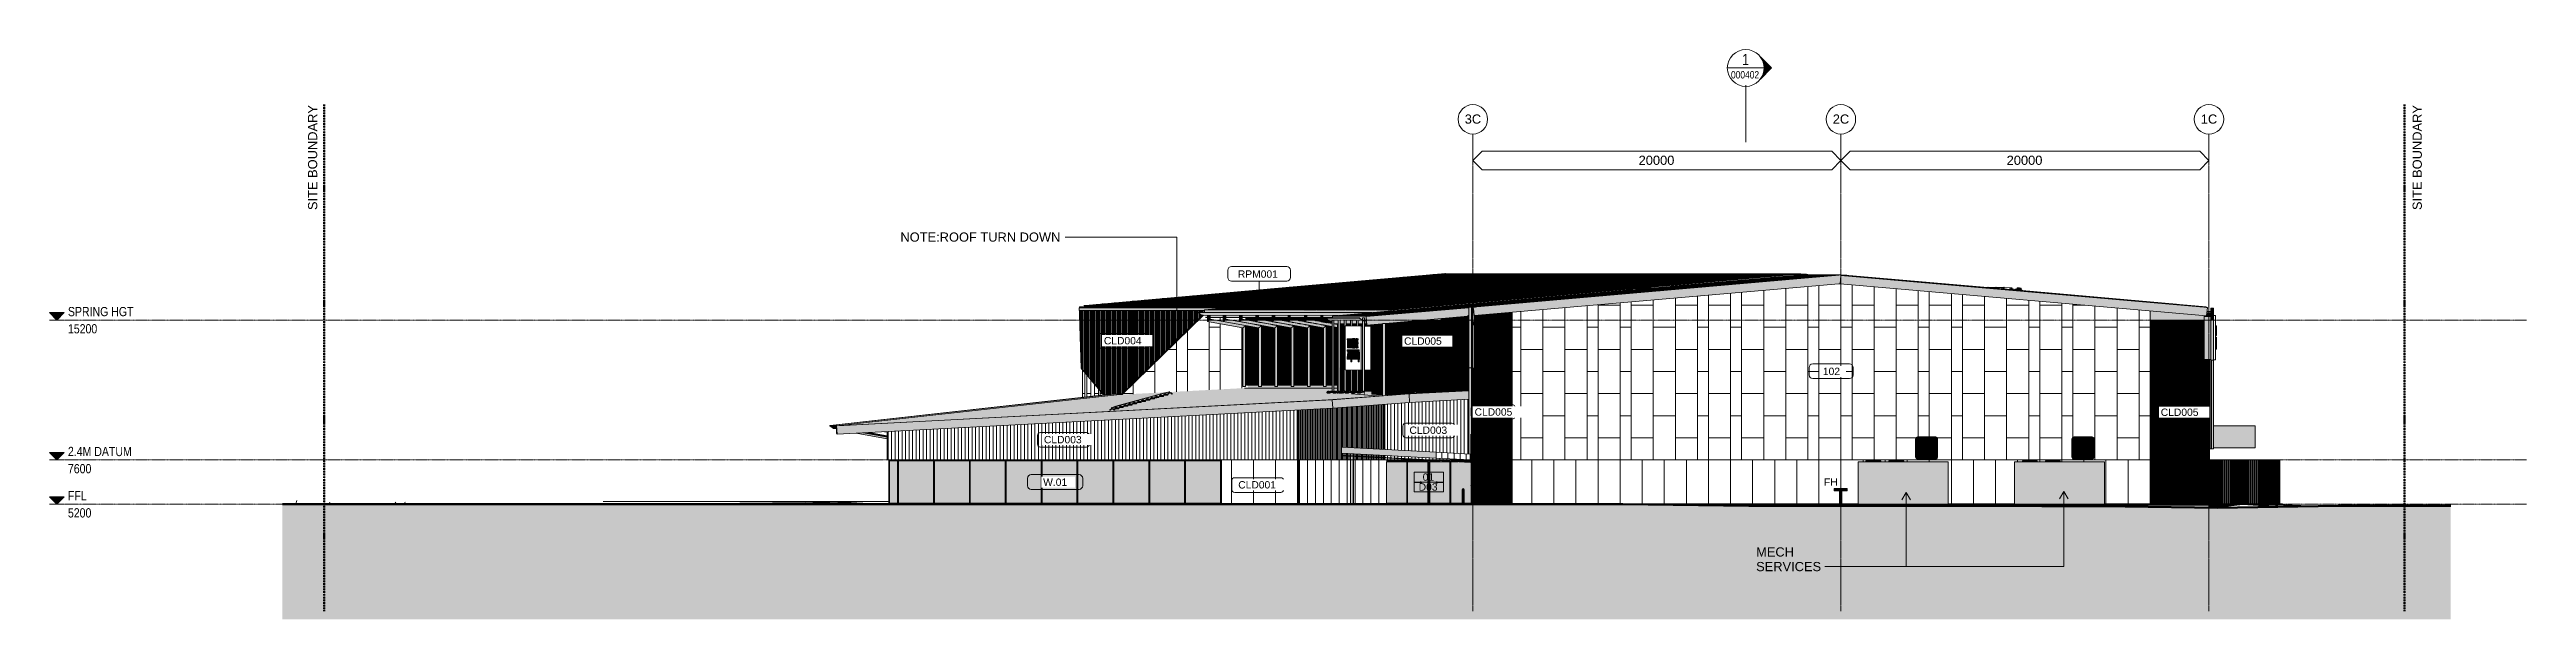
# Model space of a CAD drawing. Header units: millimetres. Extents: x -4612930 to -4329258, y -1064 to 30311.
# Drawn here: x -4463861 to -4329258, y -1064 to 29892 of the extents above; entities that cross this region are included whole.
import ezdxf

# ---------------------------------------------------------------- set-up
doc = ezdxf.new("R2010")
doc.units = ezdxf.units.MM
for name, pattern in [('AEC_Center', [24, 12, -4, 4, -4]), ('BOUNDARY', [16, 10, -3, 0, -3]), ('Grid Line', [21, 12, -3, 3, -3])]:
    doc.linetypes.add(name, pattern=pattern)
for name, color, linetype, lineweight in [('A-ANNO-KEYN', 231, 'Continuous', 5), ('A-ANNO-NOTE', 131, 'Continuous', 5), ('A-CLNG', 13, 'Continuous', 5), ('A-CLNG-PATT', 13, 'Continuous', 5), ('A-DETL', 90, 'Continuous', 18), ('A-DETL-GENF', 92, 'Continuous', 5), ('A-DOOR', 31, 'Continuous', 5), ('A-DOOR-FRAM', 31, 'Continuous', 5), ('A-DOOR-IDEN', 31, 'Continuous', 5), ('A-FLOR', 192, 'Continuous', 5), ('A-FLOR-FNSH', 192, 'Continuous', 15), ('A-FLOR-LEVL', 51, 'Continuous', 5), ('A-FLOR-PATT', 8, 'Continuous', 15), ('A-GENM', 13, 'Continuous', 5), ('A-GLAZ', 151, 'Continuous', 5), ('A-GLAZ-CURT', 52, 'Continuous', 5), ('A-GLAZ-CWMG', 51, 'Continuous', 5), ('A-ROOF', 132, 'Continuous', 5), ('A-ROOF-IDEN', 132, 'Continuous', 5), ('A-ROOF-OTLN', 132, 'Continuous', 5), ('A-ROOF-PATT', 132, 'Continuous', 5), ('A-WALL', 113, 'Continuous', 5), ('A-WALL-IDEN', 211, 'Continuous', 5), ('A-WALL-PATT', 111, 'Continuous', 5), ('C-TOPO', 7, 'Continuous', 5), ('F-FIRE', 13, 'Continuous', 5), ('F-FIRE-IDEN', 13, 'Continuous', 5), ('G-ANNO-SYMB', 111, 'Continuous', 5), ('G-ANNO-TEXT', 231, 'Continuous', 5), ('P-EQPM', 6, 'Continuous', 5), ('P-SANR-FIXT', 6, 'Continuous', 5), ('Q-SPCQ', 91, 'Continuous', 5), ('S-BEAM', 12, 'Continuous', 5), ('S-COLS', 52, 'Continuous', 5), ('S-GRID', 1, 'Continuous', 5), ('S-GRID-IDEN', 1, 'Continuous', 5)]:
    doc.layers.add(name, color=color, linetype=linetype, lineweight=lineweight)
doc.styles.add('Arial', font='arial.ttf', dxfattribs={"height": 500})
doc.styles.add('Arial Narrow', font='ARIALN.TTF', dxfattribs={"height": 500})
doc.styles.add('Arial Narrow_2', font='ARIALN.TTF', dxfattribs={"height": 600})
doc.styles.add('Arial Narrow_3', font='ARIALN.TTF', dxfattribs={"height": 400})
doc.styles.add('Arial_1', font='arial.ttf', dxfattribs={"height": 400})
pattern_1 = [(90, (-4396059.9, 7600), (-190, 1e-14), [])]
pattern_2 = [(90, (-4391209.21, 7600), (-68.091, 4e-15), [])]

msp = doc.modelspace()

# ---------------------------------------------------------------- texts
at = {"layer": 'A-ANNO-NOTE', "char_height": 500, "width": 2324.89, "attachment_point": 1, "style": 'Arial'}
for insert in [(-4377506, 24128), (-4357506, 24128)]:
    msp.add_mtext('20000', dxfattribs=dict(at, insert=insert))
at = {"layer": 'A-DOOR-IDEN', "char_height": 400, "attachment_point": 1, "style": 'Arial_1'}
for s, insert, width in [('01', (-4389241, 6867), 769.62), ('D03', (-4389458, 6331), 1266.67)]:
    msp.add_mtext(s, dxfattribs=dict(at, insert=insert, width=width))
at = {"layer": 'A-FLOR-LEVL', "char_height": 500, "attachment_point": 1, "style": 'Arial Narrow'}
for s, insert, width in [('SPRING HGT', (-4462862, 15909), 4329.11), ('15200', (-4462862, 14975), 1924.05), ('2.4M DATUM', (-4462862, 8309), 4200.84), ('7600', (-4462862, 7375), 1539.24), ('FFL', (-4462862, 5909), 1250.63), ('5200', (-4462862, 4975), 1539.24)]:
    msp.add_mtext(s, dxfattribs=dict(at, insert=insert, width=width))
at = {"layer": 'F-FIRE-IDEN', "insert": (-4367433, 6598), "char_height": 400, "width": 913.92, "attachment_point": 1, "style": 'Arial_1'}
msp.add_mtext('FH', dxfattribs=at)
at = {"layer": 'G-ANNO-SYMB', "attachment_point": 1}
for s, insert, char_height, width, style in [('1', (-4371886, 29649), 600, 464.98, 'Arial Narrow_2'), ('000402', (-4372487, 28722), 400, 1924.05, 'Arial Narrow_3')]:
    msp.add_mtext(s, dxfattribs=dict(at, insert=insert, char_height=char_height, width=width, style=style))
at = {"layer": 'G-ANNO-TEXT', "color": 7, "char_height": 500, "width": 6910.55, "attachment_point": 1, "rotation": 90, "style": 'Arial'}
for insert in [(-4449816, 21173), (-4335445, 21173)]:
    msp.add_mtext('SITE BOUNDARY', dxfattribs=dict(at, insert=insert))
at = {"layer": 'G-ANNO-TEXT', "color": 7, "char_height": 500, "attachment_point": 1, "style": 'Arial'}
for s, insert, width in [('NOTE:ROOF TURN DOWN', (-4417622, 19956), 10582.27), ('MECH ', (-4371121, 2852), 2709.7), ('SERVICES', (-4371121, 2058), 4264.98)]:
    msp.add_mtext(s, dxfattribs=dict(at, insert=insert, width=width))
at = {"layer": 'S-GRID-IDEN', "char_height": 500, "width": 1074.26, "attachment_point": 1, "style": 'Arial'}
for s, insert in [('3C', (-4386956, 26366)), ('2C', (-4366956, 26366)), ('1C', (-4346956, 26366))]:
    msp.add_mtext(s, dxfattribs=dict(at, insert=insert))

# ---------------------------------------------------------------- blocks, each defined once
blk = doc.blocks.new('Structural Framing 15 - Structural Framing 1-952687-NORTH EAST')
at = {"layer": 'S-BEAM'}
blk.add_hatch(color=256, dxfattribs=at).paths.add_polyline_path([(4306452, 11345), (4306600, 11347), (4306597, 11349), (4306452, 11349), (4306452, 11346)])
blk = doc.blocks.new('X_Door-Handle-Lockwood 4800 Series Lever - Standard-764996-NORTH EAST')
at = {"layer": 'A-DOOR'}
for p, q in [((4352709, 6334), (4352709, 6335)), ((4352709, 6334), (4352709, 6335)), ((4352712, 6313), (4352709, 6313)), ((4352709, 6281), (4352712, 6281)), ((4352712, 6208), (4352709, 6208)), ((4352709, 6192), (4352712, 6192)), ((4352709, 6150), (4352709, 6151)), ((4352709, 6150), (4352709, 6151)), ((4352712, 6208), (4352710, 6208)), ((4352710, 6208), (4352710, 6207)), ((4352710, 6193), (4352710, 6192)), ((4352710, 6192), (4352712, 6192))]:
    blk.add_line(p, q, dxfattribs=at)
blk = doc.blocks.new('X_Door-Handle-Lockwood 4800 Series Lever - Standard-765406-NORTH EAST')
at = {"layer": 'A-DOOR'}
for p, q in [((4352709, 6334), (4352709, 6335)), ((4352709, 6334), (4352709, 6335)), ((4352712, 6313), (4352709, 6313)), ((4352709, 6281), (4352712, 6281)), ((4352712, 6208), (4352709, 6208)), ((4352709, 6192), (4352712, 6192)), ((4352709, 6150), (4352709, 6151)), ((4352709, 6150), (4352709, 6151)), ((4352712, 6208), (4352710, 6208)), ((4352710, 6208), (4352710, 6207)), ((4352710, 6193), (4352710, 6192)), ((4352710, 6192), (4352712, 6192))]:
    blk.add_line(p, q, dxfattribs=at)
blk = doc.blocks.new('Hydrant_double7 - Hydrant_double-1019415-NORTH EAST')
at = {"layer": 'F-FIRE'}
for points in [[(4352853, 5926), (4352872, 5930), (4352888, 5938), (4352896, 5944), (4352907, 5961), (4352911, 5971), (4352913, 5986), (4352911, 6001), (4352905, 6016), (4352889, 6033), (4352880, 6039), (4352868, 6044), (4352853, 6046), (4352837, 6044), (4352822, 6038), (4352810, 6028), (4352800, 6015), (4352794, 5996), (4352793, 5986), (4352795, 5970), (4352801, 5955), (4352811, 5943), (4352824, 5933), (4352838, 5928)], [(4352793, 5200), (4352853, 5200), (4352853, 5926), (4352837, 5928), (4352822, 5934), (4352810, 5943), (4352801, 5956), (4352795, 5970), (4352793, 5986), (4352793, 5212)], [(4352913, 5200), (4352911, 5970), (4352905, 5956), (4352888, 5938), (4352880, 5933), (4352867, 5928), (4352853, 5926), (4352853, 5200), (4352911, 5200)]]:
    blk.add_hatch(color=256, dxfattribs=at).paths.add_polyline_path(points)
for p, q in [((4352793, 5996), (4352793, 5200)), ((4352913, 5200), (4352913, 5996))]:
    blk.add_line(p, q, dxfattribs=at)
for start, end in [(0, 180), (180, 0)]:
    blk.add_arc((4352853, 5986), 60, start, end, dxfattribs=at)
blk = doc.blocks.new('Hydrant_double9 - Hydrant_double-1019449-NORTH EAST')
at = {"layer": 'F-FIRE'}
blk.add_hatch(color=256, dxfattribs=at).paths.add_polyline_path([(4332657, 5986), (4332672, 5986), (4332662, 5996), (4332682, 5996), (4332672, 5986), (4333022, 5986), (4333022, 6046), (4332322, 6044), (4332322, 5986), (4332657, 5986)])
h = blk.add_hatch(color=256, dxfattribs=at)
h.paths.add_polyline_path([(4332672, 5986), (4332322, 5986), (4332322, 5926), (4332614, 5928), (4332664, 5978)])
h.paths.add_polyline_path([(4332732, 5926), (4333022, 5928), (4333022, 5986), (4332672, 5986), (4332731, 5927)])
h = blk.add_hatch(color=256, dxfattribs=at)
h.paths.add_polyline_path([(4332612, 5200), (4332732, 5200), (4332730, 5928), (4332672, 5986), (4332612, 5926), (4332612, 5210)])
h.paths.add_polyline_path([(4332672, 5986), (4332672, 5986), (4332679, 5996), (4332662, 5996), (4332672, 5986)])
for p, q in [((4333022, 6046), (4332322, 6046)), ((4332322, 6046), (4332322, 5986)), ((4332322, 5986), (4332322, 5926)), ((4332322, 5926), (4332627, 5926)), ((4332612, 5941), (4332612, 5200)), ((4332682, 5996), (4332662, 5996)), ((4332717, 5926), (4333022, 5926)), ((4332732, 5200), (4332732, 5941)), ((4333022, 5986), (4333022, 6046)), ((4333022, 5926), (4333022, 5986)), ((4332612, 5200), (4332732, 5200))]:
    blk.add_line(p, q, dxfattribs=at)
blk = doc.blocks.new('Structural Framing 19 - Structural Framing 1-1145889-NORTH EAST')
at = {"layer": 'S-BEAM'}
for points in [[(4351576, 15200), (4352428, 15200), (4352428, 15435), (4349482, 15692), (4349482, 15200), (4351551, 15200)], [(4352526, 6100), (4352532, 6100), (4352532, 13045), (4352522, 13045), (4352522, 6100)]]:
    blk.add_hatch(color=256, dxfattribs=at).paths.add_polyline_path(points)
h = blk.add_hatch(color=256, dxfattribs=at)
h.paths.add_polyline_path([(4351922, 5260), (4351932, 5260), (4351932, 14963), (4351600, 14992), (4351600, 14982), (4351922, 14954), (4351922, 5355)])
h.paths.add_polyline_path([(4351551, 14986), (4351551, 14996), (4350560, 15083), (4350560, 15073), (4351551, 14986)])
h.paths.add_polyline_path([(4350511, 15077), (4350511, 15087), (4349908, 15140), (4349793, 15140), (4350401, 15087)])
for p, q in [((4350511, 15077), (4349793, 15140)), ((4349908, 15140), (4350511, 15087)), ((4350560, 15083), (4351551, 14996)), ((4351551, 14986), (4350560, 15073)), ((4351600, 14992), (4351932, 14963)), ((4351922, 14954), (4351600, 14982)), ((4351922, 14954), (4351922, 5260)), ((4351932, 14963), (4351932, 5260)), ((4352522, 13045), (4352522, 6100)), ((4352532, 13045), (4352532, 6100))]:
    blk.add_line(p, q, dxfattribs=at)
blk = doc.blocks.new('Rectangular Mullion - 50 x 50mm-1158589-NORTH EAST')
at = {"layer": 'A-GLAZ-CWMG'}
blk.add_hatch(color=256, dxfattribs=at).paths.add_polyline_path([(4356527, 5215), (4356527, 7600), (4356523, 7600), (4356523, 5215)])
for p, q in [((4356523, 7600), (4356527, 7600)), ((4356527, 7600), (4356527, 5215))]:
    blk.add_line(p, q, dxfattribs=at)
blk = doc.blocks.new('Rectangular Mullion - 50 x 50mm-V245-NORTH EAST')
at = {"layer": 'A-GLAZ-CWMG'}
for points in [[(4356516, 5215), (4356516, 7600), (4356508, 7600), (4356508, 5215)], [(4356523, 5215), (4356523, 7600), (4356516, 7600), (4356516, 5215)]]:
    blk.add_hatch(color=256, dxfattribs=at).paths.add_polyline_path(points)
for p, q in [((4356508, 7600), (4356516, 7600)), ((4356516, 7600), (4356523, 7600)), ((4356516, 7600), (4356516, 5215)), ((4356523, 7600), (4356523, 5215))]:
    blk.add_line(p, q, dxfattribs=at)
blk = doc.blocks.new('Rectangular Mullion - 50 x 50mm-V246-NORTH EAST')
at = {"layer": 'A-GLAZ-CWMG'}
for points in [[(4356154, 5215), (4356162, 5215), (4356162, 7600), (4356154, 7600), (4356154, 5215)], [(4356169, 5215), (4356169, 7600), (4356162, 7600), (4356162, 5215)]]:
    blk.add_hatch(color=256, dxfattribs=at).paths.add_polyline_path(points)
for p, q in [((4356154, 7600), (4356162, 7600)), ((4356162, 7600), (4356169, 7600)), ((4356162, 7600), (4356162, 5215)), ((4356169, 7600), (4356169, 5215))]:
    blk.add_line(p, q, dxfattribs=at)
blk = doc.blocks.new('Rectangular Mullion - 50 x 50mm-V247-NORTH EAST')
at = {"layer": 'A-GLAZ-CWMG'}
blk.add_hatch(color=256, dxfattribs=at).paths.add_polyline_path([(4355622, 6100), (4355622, 7600), (4355572, 7600), (4355572, 6100), (4355621, 6100)])
for p, q in [((4355572, 7600), (4355622, 7600)), ((4355572, 7600), (4355572, 6100)), ((4355622, 7600), (4355622, 6100))]:
    blk.add_line(p, q, dxfattribs=at)
blk = doc.blocks.new('Rectangular Mullion - 50 x 50mm-V248-NORTH EAST')
at = {"layer": 'A-GLAZ-CWMG'}
blk.add_hatch(color=256, dxfattribs=at).paths.add_polyline_path([(4355486, 5215), (4355512, 5215), (4355512, 7600), (4355462, 7600), (4355464, 5215), (4355485, 5215)])
for p, q in [((4355462, 7600), (4355512, 7600)), ((4355462, 7600), (4355462, 5215)), ((4355512, 7600), (4355512, 5215))]:
    blk.add_line(p, q, dxfattribs=at)
blk = doc.blocks.new('Rectangular Mullion - 50 x 50mm-V249-NORTH EAST')
at = {"layer": 'A-GLAZ-CWMG'}
blk.add_hatch(color=256, dxfattribs=at).paths.add_polyline_path([(4353202, 5215), (4353202, 7600), (4353152, 7600), (4353152, 6100), (4353187, 6100), (4353187, 5215)])
for p, q in [((4353152, 7600), (4353202, 7600)), ((4353152, 7600), (4353152, 6100)), ((4353202, 7600), (4353202, 5215))]:
    blk.add_line(p, q, dxfattribs=at)
blk = doc.blocks.new('Rectangular Mullion - 50 x 50mm-V250-NORTH EAST')
at = {"layer": 'A-GLAZ-CWMG'}
blk.add_hatch(color=256, dxfattribs=at).paths.add_polyline_path([(4352822, 6038), (4352823, 6038), (4352837, 6044), (4352853, 6046), (4352872, 6044), (4352872, 7600), (4352822, 7600), (4352822, 6038)])
for p, q in [((4352822, 7600), (4352872, 7600)), ((4352822, 7600), (4352822, 6038)), ((4352872, 7600), (4352872, 6042))]:
    blk.add_line(p, q, dxfattribs=at)
blk = doc.blocks.new('Rectangular Mullion - 50 x 50mm-V251-NORTH EAST')
at = {"layer": 'A-GLAZ-CWMG'}
h = blk.add_hatch(color=256, dxfattribs=at)
h.paths.add_polyline_path([(4352718, 6207), (4352718, 6202), (4352720, 6204), (4352719, 6206)])
h.paths.add_polyline_path([(4352718, 6193), (4352721, 6196), (4352718, 6196), (4352718, 6194)])
h.paths.add_polyline_path([(4352762, 5215), (4352762, 7600), (4352712, 7600), (4352712, 6207), (4352747, 6206), (4352747, 6194), (4352724, 6193), (4352712, 6192), (4352712, 5215)])
for p, q in [((4352712, 7600), (4352762, 7600)), ((4352712, 7600), (4352712, 6312)), ((4352762, 7600), (4352762, 5215)), ((4352712, 6282), (4352712, 6207)), ((4352712, 6193), (4352712, 5215))]:
    blk.add_line(p, q, dxfattribs=at)
blk = doc.blocks.new('Mechanical - Condensers - Mechanical - Condensers-1249279-NORTH EAST')
at = {"layer": 'A-GENM'}
h = blk.add_hatch(color=256, dxfattribs=at)
h.paths.add_polyline_path([(4306791, 11132), (4306791, 11332), (4306783, 11331), (4306783, 11278), (4306772, 11276), (4306772, 11134)])
h.paths.add_polyline_path([(4306791, 11345), (4306791, 11349), (4306783, 11349), (4306783, 11345)])
h = blk.add_hatch(color=256, dxfattribs=at)
h.paths.add_polyline_path([(4306802, 11131), (4306800, 11327), (4306795, 11331), (4306791, 11332), (4306791, 11132), (4306797, 11132)])
h.paths.add_polyline_path([(4306865, 11345), (4306896, 11346), (4306895, 11349), (4306791, 11349), (4306792, 11345), (4306851, 11345)])
h = blk.add_hatch(color=256, dxfattribs=at)
h.paths.add_polyline_path([(4307488, 11115), (4307774, 11129), (4307774, 11173), (4307488, 11173), (4307488, 11137)])
h.paths.add_polyline_path([(4306949, 11345), (4306949, 11349), (4306896, 11349), (4306896, 11345), (4306903, 11345)])
for points in [[(4307985, 11140), (4307988, 11140), (4307987, 11173), (4307985, 11173), (4307985, 11151)], [(4355196, 9350), (4355196, 9450), (4352935, 9449), (4352935, 9350), (4354773, 9350)], [(4337282, 7650), (4337837, 7650), (4337868, 7655), (4337896, 7669), (4337918, 7691), (4337932, 7719), (4337937, 7750), (4337937, 8750), (4337932, 8781), (4337918, 8809), (4337896, 8831), (4337868, 8845), (4337837, 8850), (4336837, 8850), (4336806, 8845), (4336778, 8831), (4336756, 8809), (4336742, 8781), (4336737, 8750), (4336737, 7750), (4336742, 7719), (4336756, 7691), (4336778, 7669), (4336806, 7655), (4336837, 7650), (4337052, 7650)], [(4346028, 7650), (4346337, 7650), (4346368, 7655), (4346396, 7669), (4346418, 7691), (4346432, 7719), (4346437, 7750), (4346437, 8750), (4346432, 8781), (4346418, 8809), (4346396, 8831), (4346368, 8845), (4346337, 8850), (4345337, 8850), (4345306, 8845), (4345278, 8831), (4345256, 8809), (4345242, 8781), (4345237, 8750), (4345237, 7750), (4345242, 7719), (4345256, 7691), (4345278, 7669), (4345306, 7655), (4345337, 7650), (4345798, 7650)], [(4352935, 8350), (4355196, 8350), (4355196, 9350), (4352935, 9350), (4352935, 8996)], [(4352935, 8250), (4355196, 8250), (4355196, 8350), (4352935, 8350), (4352935, 8252)], [(4333611, 5200), (4338511, 5200), (4338511, 7500), (4333611, 7500), (4333611, 5210)], [(4334753, 7500), (4334820, 7500), (4334820, 7550), (4334042, 7550), (4334042, 7500), (4334751, 7500)], [(4334820, 7500), (4334842, 7500), (4334842, 7550), (4334820, 7550)], [(4335955, 7500), (4336070, 7500), (4336070, 7550), (4335292, 7550), (4335292, 7500), (4335901, 7500)], [(4336070, 7500), (4336092, 7500), (4336092, 7550), (4336070, 7550)], [(4345337, 5200), (4347011, 5200), (4347011, 7500), (4342111, 7500), (4342111, 5200), (4345107, 5200)], [(4343292, 7500), (4343320, 7500), (4343320, 7550), (4342542, 7550), (4342542, 7500), (4343266, 7500)], [(4343320, 7500), (4343342, 7500), (4343342, 7550), (4343320, 7550)], [(4344455, 7500), (4344570, 7500), (4344570, 7550), (4343792, 7550), (4343792, 7500), (4344417, 7500)], [(4344570, 7500), (4344592, 7500), (4344592, 7550), (4344570, 7550)]]:
    blk.add_hatch(color=256, dxfattribs=at).paths.add_polyline_path(points)
for p, q in [((4307989, 11140), (4307989, 11173)), ((4355196, 9450), (4352935, 9450)), ((4355196, 9350), (4355196, 9450)), ((4352935, 8250), (4355196, 8250)), ((4355196, 9350), (4355196, 8350)), ((4355196, 8250), (4355196, 8350)), ((4334042, 7550), (4334042, 7500)), ((4334820, 7550), (4334042, 7550)), ((4334842, 7550), (4334820, 7550)), ((4334842, 7500), (4334842, 7550)), ((4335292, 7550), (4335292, 7500)), ((4336070, 7550), (4335292, 7550)), ((4336092, 7550), (4336070, 7550)), ((4336092, 7500), (4336092, 7550)), ((4342542, 7550), (4342542, 7500)), ((4343320, 7550), (4342542, 7550)), ((4343342, 7550), (4343320, 7550)), ((4343342, 7500), (4343342, 7550)), ((4343792, 7550), (4343792, 7500)), ((4344570, 7550), (4343792, 7550)), ((4344592, 7550), (4344570, 7550)), ((4344592, 7500), (4344592, 7550))]:
    blk.add_line(p, q, dxfattribs=at)
at = {"layer": 'A-GENM', "lineweight": 13}
for p, q in [((4336737, 8750), (4336737, 7750)), ((4337837, 8850), (4336837, 8850)), ((4337937, 7750), (4337937, 8750)), ((4345237, 8750), (4345237, 7750)), ((4346337, 8850), (4345337, 8850)), ((4346437, 7750), (4346437, 8750)), ((4338511, 7500), (4333611, 7500)), ((4333611, 7500), (4333611, 5200)), ((4336837, 7650), (4337837, 7650)), ((4338511, 5200), (4338511, 7500)), ((4347011, 7500), (4342111, 7500)), ((4342111, 7500), (4342111, 5200)), ((4345337, 7650), (4346337, 7650)), ((4347011, 5200), (4347011, 7500)), ((4333611, 5200), (4338511, 5200)), ((4342111, 5200), (4347011, 5200))]:
    blk.add_line(p, q, dxfattribs=at)
for centre, start, end in [((4336837, 8750), 90, 180), ((4337837, 8750), 360, 90), ((4345337, 8750), 90, 180), ((4346337, 8750), 0, 90), ((4336837, 7750), 180, 270), ((4337837, 7750), 270, 360), ((4345337, 7750), 180, 270), ((4346337, 7750), 270, 360)]:
    blk.add_arc(centre, 100, start, end, dxfattribs=at)
blk = doc.blocks.new('Downpipe - L Spreader - Default-1309615-NORTH EAST')
at = {"layer": 'P-SANR-FIXT'}
blk.add_hatch(color=256, dxfattribs=at).paths.add_polyline_path([(4280853, 9102), (4280853, 9136), (4280715, 9127), (4280770, 9117)])
blk.add_line((4280705, 9129), (4280853, 9102), dxfattribs=at)
blk = doc.blocks.new('Downpipe - L Spreader - Default-1309616-NORTH EAST')
at = {"layer": 'P-SANR-FIXT'}
for points in [[(4280853, 8747), (4280853, 8821), (4279488, 9064), (4279172, 9047), (4280780, 8760)], [(4280853, 8821), (4280853, 8899), (4279823, 9082), (4279488, 9064), (4280667, 8854)]]:
    blk.add_hatch(color=256, dxfattribs=at).paths.add_polyline_path(points)
for p, q in [((4279168, 9048), (4280853, 8747)), ((4280853, 8899), (4279827, 9082))]:
    blk.add_line(p, q, dxfattribs=at)
blk = doc.blocks.new('Downpipe - Tee Spreader - Downpipe - Tee Spreader-1473809-NORTH EAST')
at = {"layer": 'P-SANR-FIXT'}
for points in [[(4305084, 11320), (4305083, 15154), (4305030, 15153), (4305030, 11362), (4305039, 11356), (4305071, 11331)], [(4305090, 11315), (4305097, 11320), (4305109, 11325), (4305129, 11327), (4305129, 15154), (4305084, 15154), (4305084, 11320), (4305088, 11316)], [(4304741, 11277), (4304828, 11277), (4304833, 11297), (4304839, 11307), (4304846, 11315), (4304853, 11320), (4304865, 11325), (4304865, 11327), (4304778, 11325), (4304765, 11319), (4304755, 11311), (4304748, 11302), (4304742, 11285)], [(4304878, 11227), (4304892, 11229), (4304904, 11234), (4304917, 11247), (4304924, 11259), (4304927, 11271), (4304927, 11284), (4304923, 11296), (4304916, 11308), (4304910, 11315), (4304896, 11323), (4304891, 11325), (4304878, 11327), (4304865, 11325), (4304846, 11315), (4304839, 11307), (4304831, 11293), (4304829, 11281), (4304829, 11269), (4304832, 11258), (4304838, 11247), (4304844, 11240), (4304860, 11230), (4304872, 11227)], [(4304925, 11292), (4305084, 11320), (4305033, 11361), (4305030, 11362), (4304843, 11327), (4304892, 11324), (4304910, 11315), (4304916, 11308), (4304923, 11296)], [(4304911, 11239), (4305073, 11270), (4305072, 11282), (4305075, 11293), (4305082, 11307), (4305090, 11315), (4305084, 11320), (4304926, 11290), (4304927, 11284), (4304927, 11271), (4304923, 11256), (4304917, 11247), (4304911, 11240)]]:
    blk.add_hatch(color=256, dxfattribs=at).paths.add_polyline_path(points)
h = blk.add_hatch(color=256, dxfattribs=at)
h.paths.add_polyline_path([(4304865, 11227), (4304865, 11228), (4304850, 11235), (4304838, 11247), (4304832, 11258), (4304829, 11269), (4304828, 11277), (4304741, 11277), (4304743, 11264), (4304748, 11252), (4304756, 11241), (4304766, 11233), (4304778, 11228), (4304791, 11227), (4304844, 11227)])
h.paths.add_polyline_path([(4304844, 11229), (4304844, 11229), (4304853, 11231)])
for p, q in [((4305030, 15155), (4305030, 11362)), ((4305130, 11327), (4305130, 15155)), ((4304878, 11327), (4304791, 11327)), ((4304791, 11227), (4304878, 11227)), ((4305030, 11362), (4304826, 11326)), ((4304911, 11239), (4305073, 11268))]:
    blk.add_line(p, q, dxfattribs=at)
for centre, start_param, end_param in [((4304791, 11277), 0, 1.5707963), ((4304791, 11277), 1.5707963, 3.1415927), ((4304878, 11277), 4.712389, 7.8539816), ((4304878, 11277), 1.5707963, 4.712389)]:
    blk.add_ellipse(centre, major_axis=(0, 50), ratio=0.9962051, start_param=start_param, end_param=end_param, dxfattribs=at)
blk.add_open_spline([(4305030, 11362), (4305030, 11362), (4305032, 11361), (4305037, 11357), (4305043, 11353), (4305047, 11350), (4305052, 11346), (4305056, 11343), (4305059, 11340), (4305064, 11336), (4305073, 11329), (4305080, 11324), (4305084, 11320)], degree=3, knots=[0.5, 0.5, 0.5, 0.5, 0.58333333, 0.66666667, 0.70833333, 0.75, 0.79166667, 0.8125, 0.83333333, 0.875, 0.91666667, 1, 1, 1, 1], dxfattribs=at)
blk.add_open_spline([(4305084, 11320), (4305086, 11318), (4305088, 11316), (4305090, 11315)], degree=3, dxfattribs=at)
blk = doc.blocks.new('Downpipe - Tee Spreader - Downpipe - Tee Spreader-V252-NORTH EAST')
at = {"layer": 'P-SANR-FIXT'}
h = blk.add_hatch(color=256, dxfattribs=at)
h.paths.add_polyline_path([(4306719, 15155), (4306719, 15157), (4306738, 15157), (4306738, 15320), (4306683, 15320), (4306683, 15182), (4306717, 15155)])
h.paths.add_polyline_path([(4306738, 11320), (4306737, 15155), (4306683, 15154), (4306685, 11361), (4306692, 11356), (4306736, 11321)])
h = blk.add_hatch(color=256, dxfattribs=at)
h.paths.add_polyline_path([(4306783, 11278), (4306782, 15155), (4306738, 15155), (4306738, 11320), (4306783, 11279)])
h.paths.add_polyline_path([(4306771, 15157), (4306783, 15157), (4306783, 15320), (4306738, 15320), (4306738, 15157), (4306762, 15157)])
for points in [[(4306444, 11277), (4306482, 11277), (4306487, 11297), (4306492, 11307), (4306500, 11315), (4306510, 11321), (4306519, 11325), (4306519, 11327), (4306431, 11325), (4306413, 11315), (4306405, 11306), (4306400, 11299), (4306395, 11281), (4306395, 11277), (4306443, 11277)], [(4306532, 11227), (4306546, 11229), (4306557, 11234), (4306571, 11247), (4306578, 11259), (4306581, 11271), (4306580, 11284), (4306577, 11296), (4306570, 11308), (4306563, 11315), (4306549, 11323), (4306544, 11325), (4306532, 11327), (4306519, 11325), (4306500, 11315), (4306492, 11307), (4306485, 11293), (4306482, 11281), (4306483, 11269), (4306483, 11264), (4306492, 11247), (4306498, 11240), (4306514, 11230), (4306526, 11227)], [(4306579, 11292), (4306736, 11321), (4306684, 11362), (4306683, 11362), (4306496, 11327), (4306545, 11324), (4306563, 11315), (4306570, 11308), (4306577, 11296)], [(4306564, 11239), (4306783, 11279), (4306762, 11299), (4306738, 11320), (4306579, 11290), (4306580, 11284), (4306581, 11271), (4306576, 11256), (4306571, 11247), (4306565, 11240)]]:
    blk.add_hatch(color=256, dxfattribs=at).paths.add_polyline_path(points)
h = blk.add_hatch(color=256, dxfattribs=at)
h.paths.add_polyline_path([(4306452, 11227), (4306519, 11228), (4306504, 11235), (4306492, 11247), (4306488, 11252), (4306483, 11269), (4306482, 11277), (4306395, 11274), (4306396, 11264), (4306401, 11252), (4306409, 11241), (4306420, 11233), (4306439, 11227), (4306448, 11227)])
h.paths.add_polyline_path([(4306498, 11229), (4306498, 11229), (4306507, 11231)])
for p, q in [((4306683, 15320), (4306683, 15182)), ((4306738, 15320), (4306683, 15320)), ((4306683, 15155), (4306683, 11362)), ((4306783, 15320), (4306738, 15320)), ((4306783, 15157), (4306783, 15320)), ((4306783, 11278), (4306783, 15155)), ((4306532, 11327), (4306444, 11327)), ((4306444, 11227), (4306532, 11227)), ((4306683, 11362), (4306479, 11326)), ((4306564, 11239), (4306783, 11278))]:
    blk.add_line(p, q, dxfattribs=at)
for centre, start_param, end_param in [((4306444, 11277), 0, 1.5707963), ((4306444, 11277), 1.5707963, 3.1415927), ((4306532, 11277), 4.712389, 7.8539816), ((4306532, 11277), 1.5707963, 4.712389)]:
    blk.add_ellipse(centre, major_axis=(0, 50), ratio=0.9962051, start_param=start_param, end_param=end_param, dxfattribs=at)
for points, knots in [([(4306683, 11362), (4306684, 11362), (4306686, 11361), (4306691, 11357), (4306696, 11353), (4306701, 11350), (4306705, 11346), (4306709, 11343), (4306713, 11340), (4306718, 11336), (4306727, 11329), (4306733, 11324), (4306738, 11320)], [0.5, 0.5, 0.5, 0.5, 0.58333333, 0.66666667, 0.70833333, 0.75, 0.79166667, 0.8125, 0.83333333, 0.875, 0.91666667, 1, 1, 1, 1]), ([(4306738, 11320), (4306742, 11316), (4306748, 11311), (4306756, 11304), (4306761, 11300), (4306765, 11297), (4306768, 11294), (4306772, 11290), (4306776, 11287), (4306779, 11284), (4306781, 11281), (4306783, 11279), (4306783, 11278), (4306783, 11278)], [0, 0, 0, 0, 0.08333333, 0.125, 0.16666667, 0.1875, 0.20833333, 0.25, 0.29166667, 0.33333333, 0.375, 0.41666667, 0.5, 0.5, 0.5, 0.5])]:
    blk.add_open_spline(points, degree=3, knots=knots, dxfattribs=at)
blk = doc.blocks.new('Downpipe - Tee Spreader - Downpipe - Tee Spreader-V253-NORTH EAST')
at = {"layer": 'P-SANR-FIXT'}
for points in [[(4305415, 11320), (4305414, 15154), (4305361, 15154), (4305361, 11362), (4305369, 11356), (4305408, 11326)], [(4305421, 11315), (4305428, 11320), (4305439, 11325), (4305460, 11327), (4305459, 15154), (4305415, 15154), (4305415, 11320), (4305419, 11316)], [(4305072, 11277), (4305159, 11277), (4305164, 11297), (4305169, 11307), (4305177, 11315), (4305184, 11320), (4305196, 11325), (4305196, 11327), (4305108, 11325), (4305090, 11315), (4305082, 11306), (4305077, 11299), (4305072, 11281)], [(4305209, 11227), (4305223, 11229), (4305234, 11234), (4305248, 11247), (4305255, 11259), (4305258, 11271), (4305257, 11284), (4305254, 11296), (4305247, 11308), (4305240, 11315), (4305226, 11323), (4305221, 11325), (4305209, 11327), (4305196, 11325), (4305177, 11315), (4305169, 11307), (4305162, 11293), (4305159, 11281), (4305160, 11269), (4305160, 11264), (4305169, 11247), (4305175, 11240), (4305191, 11230), (4305203, 11227)], [(4305256, 11292), (4305415, 11320), (4305363, 11361), (4305361, 11362), (4305173, 11327), (4305222, 11324), (4305240, 11315), (4305247, 11308), (4305254, 11296)], [(4305241, 11239), (4305403, 11270), (4305403, 11282), (4305406, 11293), (4305413, 11307), (4305421, 11315), (4305415, 11320), (4305256, 11290), (4305257, 11284), (4305258, 11271), (4305253, 11256), (4305247, 11246), (4305242, 11240)]]:
    blk.add_hatch(color=256, dxfattribs=at).paths.add_polyline_path(points)
h = blk.add_hatch(color=256, dxfattribs=at)
h.paths.add_polyline_path([(4305209, 11227), (4305188, 11232), (4305181, 11235), (4305169, 11247), (4305165, 11252), (4305160, 11269), (4305159, 11277), (4305072, 11274), (4305073, 11264), (4305078, 11252), (4305086, 11241), (4305097, 11233), (4305116, 11227), (4305129, 11227), (4305196, 11227)])
h.paths.add_polyline_path([(4305175, 11229), (4305175, 11229), (4305184, 11231)])
for p, q in [((4305360, 15155), (4305360, 11362)), ((4305460, 11327), (4305460, 15155)), ((4305209, 11327), (4305122, 11327)), ((4305122, 11227), (4305209, 11227)), ((4305360, 11362), (4305156, 11326)), ((4305241, 11239), (4305404, 11268))]:
    blk.add_line(p, q, dxfattribs=at)
for centre, start_param, end_param in [((4305122, 11277), 0, 1.5707963), ((4305122, 11277), 1.5707963, 3.1415927), ((4305209, 11277), 4.712389, 7.8539816), ((4305209, 11277), 1.5707963, 4.712389)]:
    blk.add_ellipse(centre, major_axis=(0, 50), ratio=0.9962051, start_param=start_param, end_param=end_param, dxfattribs=at)
blk.add_open_spline([(4305361, 11362), (4305361, 11362), (4305363, 11361), (4305368, 11357), (4305373, 11353), (4305378, 11350), (4305382, 11346), (4305386, 11343), (4305390, 11340), (4305395, 11336), (4305404, 11329), (4305410, 11324), (4305415, 11320)], degree=3, knots=[0.5, 0.5, 0.5, 0.5, 0.58333333, 0.66666667, 0.70833333, 0.75, 0.79166667, 0.8125, 0.83333333, 0.875, 0.91666667, 1, 1, 1, 1], dxfattribs=at)
blk.add_open_spline([(4305415, 11320), (4305417, 11318), (4305419, 11316), (4305421, 11315)], degree=3, dxfattribs=at)
blk = doc.blocks.new('Downpipe - Tee Spreader - Downpipe - Tee Spreader-V254-NORTH EAST')
at = {"layer": 'P-SANR-FIXT'}
for points in [[(4305745, 11320), (4305745, 15155), (4305691, 15154), (4305692, 11362), (4305700, 11356), (4305744, 11321)], [(4305486, 11277), (4305489, 11277), (4305494, 11297), (4305500, 11307), (4305509, 11316), (4305522, 11323), (4305526, 11325), (4305522, 11327), (4305439, 11325), (4305421, 11315), (4305412, 11306), (4305408, 11299), (4305403, 11281), (4305402, 11277), (4305462, 11277)], [(4305505, 11227), (4305526, 11228), (4305509, 11237), (4305500, 11247), (4305496, 11252), (4305490, 11269), (4305489, 11277), (4305403, 11274), (4305404, 11264), (4305409, 11252), (4305423, 11237), (4305427, 11233), (4305447, 11227), (4305460, 11227), (4305504, 11227)], [(4305539, 11227), (4305556, 11230), (4305565, 11234), (4305579, 11247), (4305586, 11259), (4305588, 11271), (4305588, 11284), (4305584, 11298), (4305578, 11308), (4305571, 11315), (4305557, 11323), (4305552, 11325), (4305539, 11326), (4305522, 11323), (4305508, 11315), (4305500, 11307), (4305493, 11293), (4305490, 11281), (4305490, 11269), (4305491, 11264), (4305500, 11247), (4305509, 11237), (4305522, 11230), (4305534, 11227)], [(4305586, 11292), (4305744, 11321), (4305692, 11362), (4305688, 11361), (4305504, 11327), (4305553, 11324), (4305571, 11315), (4305578, 11308), (4305585, 11296)], [(4305572, 11239), (4305734, 11270), (4305734, 11282), (4305736, 11293), (4305744, 11307), (4305752, 11315), (4305745, 11320), (4305587, 11290), (4305588, 11284), (4305588, 11271), (4305584, 11256), (4305579, 11247), (4305573, 11240)]]:
    blk.add_hatch(color=256, dxfattribs=at).paths.add_polyline_path(points)
h = blk.add_hatch(color=256, dxfattribs=at)
h.paths.add_polyline_path([(4305752, 11315), (4305761, 11321), (4305770, 11325), (4305791, 11329), (4305790, 12492), (4305745, 12493), (4305746, 11320), (4305748, 11318)])
h.paths.add_polyline_path([(4305745, 14273), (4305746, 14893), (4305791, 14893), (4305790, 15155), (4305745, 15154), (4305745, 14306)])
for p, q in [((4305691, 15155), (4305691, 11362)), ((4305791, 14893), (4305791, 15156)), ((4305791, 11327), (4305791, 12492)), ((4305539, 11327), (4305452, 11327)), ((4305452, 11227), (4305539, 11227)), ((4305691, 11362), (4305487, 11326)), ((4305572, 11239), (4305734, 11268))]:
    blk.add_line(p, q, dxfattribs=at)
for centre, start_param, end_param in [((4305452, 11277), 0, 1.5707963), ((4305452, 11277), 1.5707963, 3.1415927), ((4305539, 11277), 4.712389, 7.8539816), ((4305539, 11277), 1.5707963, 4.712389)]:
    blk.add_ellipse(centre, major_axis=(0, 50), ratio=0.9962051, start_param=start_param, end_param=end_param, dxfattribs=at)
blk.add_open_spline([(4305691, 11362), (4305692, 11362), (4305694, 11361), (4305699, 11357), (4305704, 11353), (4305709, 11350), (4305713, 11346), (4305717, 11343), (4305721, 11340), (4305726, 11336), (4305734, 11329), (4305741, 11324), (4305745, 11320)], degree=3, knots=[0.5, 0.5, 0.5, 0.5, 0.58333333, 0.66666667, 0.70833333, 0.75, 0.79166667, 0.8125, 0.83333333, 0.875, 0.91666667, 1, 1, 1, 1], dxfattribs=at)
blk.add_open_spline([(4305745, 11320), (4305747, 11318), (4305750, 11316), (4305752, 11315)], degree=3, dxfattribs=at)
blk = doc.blocks.new('Downpipe - Tee Spreader - Downpipe - Tee Spreader-V255-NORTH EAST')
at = {"layer": 'P-SANR-FIXT'}
h = blk.add_hatch(color=256, dxfattribs=at)
h.paths.add_polyline_path([(4306076, 11320), (4306076, 12485), (4306022, 12486), (4306022, 11362), (4306031, 11356), (4306075, 11321)])
h.paths.add_polyline_path([(4306076, 14888), (4306076, 15155), (4306022, 15154), (4306022, 14888), (4306075, 14888)])
h = blk.add_hatch(color=256, dxfattribs=at)
h.paths.add_polyline_path([(4306082, 11315), (4306092, 11321), (4306101, 11325), (4306122, 11329), (4306121, 12484), (4306076, 12485), (4306076, 11320), (4306080, 11316)])
h.paths.add_polyline_path([(4306076, 14888), (4306122, 14888), (4306121, 15155), (4306076, 15154), (4306076, 14894)])
for points in [[(4305750, 11277), (4305820, 11277), (4305825, 11297), (4305831, 11307), (4305838, 11315), (4305848, 11321), (4305857, 11325), (4305857, 11327), (4305770, 11325), (4305752, 11315), (4305743, 11306), (4305739, 11299), (4305734, 11281), (4305733, 11277), (4305746, 11277)], [(4305870, 11227), (4305888, 11230), (4305896, 11234), (4305910, 11247), (4305916, 11259), (4305919, 11271), (4305919, 11284), (4305915, 11296), (4305908, 11308), (4305902, 11315), (4305888, 11323), (4305883, 11325), (4305870, 11327), (4305857, 11325), (4305838, 11315), (4305831, 11307), (4305824, 11293), (4305821, 11281), (4305821, 11269), (4305822, 11264), (4305831, 11247), (4305836, 11240), (4305852, 11230), (4305864, 11227)], [(4305917, 11292), (4306075, 11321), (4306025, 11361), (4306022, 11362), (4305835, 11327), (4305884, 11324), (4305902, 11315), (4305908, 11308), (4305915, 11296)], [(4305903, 11239), (4306065, 11270), (4306065, 11282), (4306067, 11293), (4306074, 11307), (4306082, 11315), (4306076, 11320), (4305918, 11290), (4305919, 11284), (4305919, 11271), (4305915, 11256), (4305910, 11247), (4305903, 11240)]]:
    blk.add_hatch(color=256, dxfattribs=at).paths.add_polyline_path(points)
h = blk.add_hatch(color=256, dxfattribs=at)
h.paths.add_polyline_path([(4305790, 11227), (4305856, 11229), (4305843, 11235), (4305831, 11247), (4305827, 11252), (4305821, 11269), (4305820, 11277), (4305733, 11274), (4305735, 11264), (4305740, 11252), (4305754, 11236), (4305758, 11233), (4305777, 11227), (4305786, 11227)])
h.paths.add_polyline_path([(4305836, 11229), (4305836, 11229), (4305845, 11231)])
for p, q in [((4306022, 15155), (4306022, 14886)), ((4306122, 14888), (4306122, 15155)), ((4306022, 12486), (4306022, 11362)), ((4306122, 11327), (4306122, 12484)), ((4305870, 11327), (4305783, 11327)), ((4305783, 11227), (4305870, 11227)), ((4306022, 11362), (4305818, 11326)), ((4305903, 11239), (4306065, 11268))]:
    blk.add_line(p, q, dxfattribs=at)
for centre, start_param, end_param in [((4305783, 11277), 0, 1.5707963), ((4305783, 11277), 1.5707963, 3.1415927), ((4305870, 11277), 4.712389, 7.8539816), ((4305870, 11277), 1.5707963, 4.712389)]:
    blk.add_ellipse(centre, major_axis=(0, 50), ratio=0.9962051, start_param=start_param, end_param=end_param, dxfattribs=at)
blk.add_open_spline([(4306022, 11362), (4306022, 11362), (4306024, 11361), (4306029, 11357), (4306035, 11353), (4306040, 11350), (4306044, 11346), (4306048, 11343), (4306052, 11340), (4306057, 11336), (4306065, 11329), (4306072, 11324), (4306076, 11320)], degree=3, knots=[0.5, 0.5, 0.5, 0.5, 0.58333333, 0.66666667, 0.70833333, 0.75, 0.79166667, 0.8125, 0.83333333, 0.875, 0.91666667, 1, 1, 1, 1], dxfattribs=at)
blk.add_open_spline([(4306076, 11320), (4306078, 11318), (4306080, 11316), (4306082, 11315)], degree=3, dxfattribs=at)
blk = doc.blocks.new('Downpipe - Tee Spreader - Downpipe - Tee Spreader-V256-NORTH EAST')
at = {"layer": 'P-SANR-FIXT'}
h = blk.add_hatch(color=256, dxfattribs=at)
h.paths.add_polyline_path([(4306407, 11320), (4306407, 12476), (4306353, 12478), (4306353, 11362), (4306367, 11353), (4306405, 11321)])
h.paths.add_polyline_path([(4306407, 14879), (4306406, 15155), (4306353, 15154), (4306353, 14879), (4306405, 14879)])
h = blk.add_hatch(color=256, dxfattribs=at)
h.paths.add_polyline_path([(4306413, 11315), (4306423, 11321), (4306432, 11325), (4306452, 11329), (4306452, 12475), (4306407, 12476), (4306407, 11320), (4306411, 11316)])
h.paths.add_polyline_path([(4306407, 14879), (4306452, 14879), (4306452, 15155), (4306407, 15154), (4306407, 14893)])
for points in [[(4306064, 11277), (4306151, 11277), (4306156, 11297), (4306162, 11307), (4306169, 11315), (4306179, 11321), (4306188, 11325), (4306188, 11327), (4306100, 11325), (4306082, 11315), (4306074, 11306), (4306070, 11299), (4306065, 11281)], [(4306201, 11227), (4306221, 11231), (4306227, 11234), (4306241, 11248), (4306247, 11259), (4306250, 11271), (4306250, 11284), (4306246, 11296), (4306239, 11308), (4306233, 11315), (4306219, 11323), (4306213, 11325), (4306201, 11327), (4306188, 11325), (4306169, 11315), (4306162, 11307), (4306154, 11293), (4306152, 11281), (4306152, 11269), (4306153, 11264), (4306163, 11245), (4306167, 11240), (4306183, 11230), (4306195, 11227)], [(4306248, 11292), (4306405, 11321), (4306353, 11362), (4306349, 11361), (4306166, 11327), (4306215, 11324), (4306233, 11315), (4306239, 11308), (4306246, 11296)], [(4306234, 11239), (4306396, 11270), (4306395, 11282), (4306398, 11293), (4306405, 11307), (4306413, 11315), (4306407, 11320), (4306249, 11290), (4306250, 11284), (4306250, 11271), (4306246, 11256), (4306240, 11247), (4306234, 11240)]]:
    blk.add_hatch(color=256, dxfattribs=at).paths.add_polyline_path(points)
h = blk.add_hatch(color=256, dxfattribs=at)
h.paths.add_polyline_path([(4306121, 11227), (4306188, 11228), (4306173, 11235), (4306161, 11247), (4306157, 11252), (4306152, 11269), (4306151, 11277), (4306064, 11274), (4306066, 11264), (4306071, 11252), (4306081, 11240), (4306089, 11233), (4306108, 11227), (4306117, 11227)])
h.paths.add_polyline_path([(4306167, 11229), (4306167, 11229), (4306176, 11231)])
for p, q in [((4306353, 15155), (4306353, 14878)), ((4306453, 14879), (4306453, 15155)), ((4306353, 12478), (4306353, 11362)), ((4306453, 11327), (4306453, 12475)), ((4306201, 11327), (4306114, 11327)), ((4306114, 11227), (4306201, 11227)), ((4306353, 11362), (4306149, 11326)), ((4306234, 11239), (4306396, 11268))]:
    blk.add_line(p, q, dxfattribs=at)
for centre, start_param, end_param in [((4306114, 11277), 0, 1.5707963), ((4306114, 11277), 1.5707963, 3.1415927), ((4306201, 11277), 4.712389, 7.8539816), ((4306201, 11277), 1.5707963, 4.712389)]:
    blk.add_ellipse(centre, major_axis=(0, 50), ratio=0.9962051, start_param=start_param, end_param=end_param, dxfattribs=at)
blk.add_open_spline([(4306353, 11362), (4306353, 11362), (4306355, 11361), (4306360, 11357), (4306366, 11353), (4306370, 11350), (4306375, 11346), (4306378, 11343), (4306382, 11340), (4306387, 11336), (4306396, 11329), (4306403, 11324), (4306407, 11320)], degree=3, knots=[0.5, 0.5, 0.5, 0.5, 0.58333333, 0.66666667, 0.70833333, 0.75, 0.79166667, 0.8125, 0.83333333, 0.875, 0.91666667, 1, 1, 1, 1], dxfattribs=at)
blk.add_open_spline([(4306407, 11320), (4306409, 11318), (4306411, 11316), (4306413, 11315)], degree=3, dxfattribs=at)
blk = doc.blocks.new('Downpipe - L Spreader - Default-1309623-NORTH EAST')
at = {"layer": 'P-SANR-FIXT'}
for points in [[(4298254, 15119), (4298271, 15128), (4298302, 15151), (4298341, 15182), (4298341, 15455), (4298254, 15456), (4298254, 15122)], [(4300176, 14776), (4300193, 14784), (4300229, 14811), (4300263, 14839), (4298341, 15182), (4298285, 15138), (4298260, 15122), (4298254, 15119), (4300176, 14776)], [(4298341, 15182), (4298390, 15227), (4298403, 15243), (4298403, 15455), (4298341, 15455), (4298341, 15192)], [(4300263, 14839), (4300312, 14883), (4300325, 14899), (4300324, 14902), (4298403, 15243), (4298388, 15225), (4298341, 15182), (4300246, 14842)], [(4300224, 11582), (4300263, 11582), (4300263, 14839), (4300207, 14794), (4300182, 14778), (4300176, 14775), (4300176, 11582), (4300207, 11582)], [(4300321, 11582), (4300325, 11582), (4300325, 14899), (4300312, 14883), (4300263, 14839), (4300263, 11582), (4300312, 11582)]]:
    blk.add_hatch(color=256, dxfattribs=at).paths.add_polyline_path(points)
for p, q in [((4298253, 15456), (4298253, 15120)), ((4298254, 15120), (4300176, 14776)), ((4298403, 15244), (4298403, 15456)), ((4300325, 14901), (4298403, 15245)), ((4300325, 11582), (4300325, 14901)), ((4300175, 14777), (4300175, 11582)), ((4300175, 11582), (4300263, 11582)), ((4300263, 11582), (4300325, 11582))]:
    blk.add_line(p, q, dxfattribs=at)
for points, knots in [([(4298341, 15182), (4298338, 15180), (4298331, 15174), (4298322, 15166), (4298312, 15158), (4298304, 15152), (4298298, 15147), (4298292, 15143), (4298285, 15138), (4298277, 15132), (4298271, 15128), (4298265, 15124), (4298259, 15121), (4298254, 15119), (4298253, 15120), (4298254, 15122)], [0, 0, 0, 0, 0.04166667, 0.08333333, 0.125, 0.16666667, 0.1875, 0.20833333, 0.25, 0.29166667, 0.33333333, 0.375, 0.41666667, 0.5, 0.58333333, 0.58333333, 0.58333333, 0.58333333]), ([(4298403, 15244), (4298403, 15244), (4298403, 15243), (4298400, 15239), (4298395, 15232), (4298390, 15227), (4298385, 15222), (4298380, 15217), (4298375, 15213), (4298369, 15207), (4298360, 15199), (4298351, 15191), (4298344, 15185), (4298341, 15182)], [0.55404899, 0.55404899, 0.55404899, 0.55404899, 0.58333333, 0.66666667, 0.70833333, 0.75, 0.79166667, 0.8125, 0.83333333, 0.875, 0.91666667, 0.95833333, 1, 1, 1, 1]), ([(4300263, 14839), (4300260, 14836), (4300253, 14830), (4300243, 14822), (4300234, 14814), (4300226, 14808), (4300220, 14804), (4300214, 14799), (4300207, 14794), (4300199, 14789), (4300193, 14784), (4300187, 14780), (4300180, 14777), (4300177, 14776), (4300176, 14776), (4300176, 14776)], [0, 0, 0, 0, 0.04166667, 0.08333333, 0.125, 0.16666667, 0.1875, 0.20833333, 0.25, 0.29166667, 0.33333333, 0.375, 0.41666667, 0.5, 0.50947396, 0.50947396, 0.50947396, 0.50947396]), ([(4300324, 14902), (4300325, 14902), (4300326, 14900), (4300322, 14895), (4300317, 14889), (4300312, 14883), (4300307, 14878), (4300302, 14874), (4300297, 14869), (4300290, 14863), (4300282, 14855), (4300273, 14847), (4300266, 14841), (4300263, 14839)], [0.5, 0.5, 0.5, 0.5, 0.58333333, 0.66666667, 0.70833333, 0.75, 0.79166667, 0.8125, 0.83333333, 0.875, 0.91666667, 0.95833333, 1, 1, 1, 1])]:
    blk.add_open_spline(points, degree=3, knots=knots, dxfattribs=at)
blk = doc.blocks.new('Downpipe - L Spreader - Default-V257-NORTH EAST')
at = {"layer": 'P-SANR-FIXT'}
for points in [[(4305107, 15412), (4305195, 15419), (4305195, 15439), (4305107, 15439), (4305107, 15432)], [(4305195, 15419), (4305253, 15425), (4305252, 15439), (4305195, 15439), (4305195, 15432)]]:
    blk.add_hatch(color=256, dxfattribs=at).paths.add_polyline_path(points)
blk.add_line((4305107, 15439), (4305107, 15412), dxfattribs=at)
blk = doc.blocks.new('Downpipe - L Spreader - Default-V258-NORTH EAST')
at = {"layer": 'P-SANR-FIXT'}
for points in [[(4304419, 15119), (4304435, 15128), (4304480, 15162), (4304505, 15182), (4304505, 15440), (4304418, 15441), (4304418, 15121)], [(4304505, 15182), (4304554, 15227), (4304567, 15243), (4304566, 15331), (4304561, 15331), (4304561, 15440), (4304505, 15440), (4304505, 15198)], [(4305030, 15089), (4305030, 15154), (4304875, 15156), (4304862, 15166), (4304818, 15200), (4304567, 15243), (4304554, 15227), (4304505, 15182), (4305005, 15093)]]:
    blk.add_hatch(color=256, dxfattribs=at).paths.add_polyline_path(points)
h = blk.add_hatch(color=256, dxfattribs=at)
h.paths.add_polyline_path([(4305323, 14958), (4305323, 14995), (4305129, 14992), (4305292, 14963)])
h.paths.add_polyline_path([(4305030, 15010), (4305030, 15089), (4304505, 15182), (4304449, 15138), (4304424, 15121), (4304420, 15119), (4305005, 15015)])
for p, q in [((4304418, 15441), (4304418, 15120)), ((4304418, 15120), (4305030, 15010)), ((4304818, 15200), (4304567, 15245)), ((4304568, 15244), (4304568, 15331)), ((4305129, 14992), (4305323, 14958))]:
    blk.add_line(p, q, dxfattribs=at)
for points, knots in [([(4304505, 15182), (4304502, 15180), (4304495, 15174), (4304486, 15166), (4304476, 15158), (4304468, 15152), (4304462, 15147), (4304456, 15143), (4304449, 15138), (4304442, 15132), (4304435, 15128), (4304429, 15124), (4304423, 15121), (4304418, 15119), (4304417, 15120), (4304418, 15122)], [0, 0, 0, 0, 0.04166667, 0.08333333, 0.125, 0.16666667, 0.1875, 0.20833333, 0.25, 0.29166667, 0.33333333, 0.375, 0.41666667, 0.5, 0.58333333, 0.58333333, 0.58333333, 0.58333333]), ([(4304568, 15244), (4304568, 15244), (4304567, 15243), (4304565, 15239), (4304559, 15232), (4304554, 15227), (4304549, 15222), (4304544, 15217), (4304539, 15213), (4304533, 15207), (4304524, 15199), (4304515, 15191), (4304509, 15185), (4304505, 15182)], [0.55404899, 0.55404899, 0.55404899, 0.55404899, 0.58333333, 0.66666667, 0.70833333, 0.75, 0.79166667, 0.8125, 0.83333333, 0.875, 0.91666667, 0.95833333, 1, 1, 1, 1])]:
    blk.add_open_spline(points, degree=3, knots=knots, dxfattribs=at)
blk = doc.blocks.new('Downpipe - L Spreader - Default-V259-NORTH EAST')
at = {"layer": 'P-SANR-FIXT'}
for points in [[(4303534, 15119), (4303550, 15128), (4303581, 15151), (4303620, 15182), (4303620, 15443), (4303533, 15443), (4303533, 15122)], [(4303620, 15182), (4303669, 15227), (4303682, 15243), (4303681, 15333), (4303677, 15333), (4303677, 15442), (4303620, 15443), (4303620, 15191)]]:
    blk.add_hatch(color=256, dxfattribs=at).paths.add_polyline_path(points)
h = blk.add_hatch(color=256, dxfattribs=at)
h.paths.add_polyline_path([(4305323, 14799), (4305323, 14878), (4305129, 14912), (4305129, 14834), (4305292, 14805)])
h.paths.add_polyline_path([(4305030, 14852), (4305030, 14930), (4303619, 15182), (4303564, 15138), (4303537, 15121), (4303537, 15119), (4304947, 14867)])
h = blk.add_hatch(color=256, dxfattribs=at)
h.paths.add_polyline_path([(4305323, 14878), (4305323, 14952), (4305129, 14984), (4305130, 14912), (4305292, 14883)])
h.paths.add_polyline_path([(4305030, 14930), (4305030, 15004), (4303682, 15243), (4303669, 15227), (4303622, 15182), (4305005, 14935)])
for p, q in [((4303532, 15443), (4303532, 15120)), ((4303533, 15120), (4305030, 14852)), ((4303682, 15244), (4303682, 15333)), ((4305030, 15004), (4303682, 15245)), ((4305323, 14952), (4305129, 14986)), ((4305129, 14834), (4305323, 14799))]:
    blk.add_line(p, q, dxfattribs=at)
for points, knots in [([(4303620, 15182), (4303617, 15180), (4303610, 15174), (4303601, 15166), (4303591, 15158), (4303583, 15152), (4303577, 15147), (4303571, 15143), (4303564, 15138), (4303556, 15132), (4303550, 15128), (4303544, 15124), (4303538, 15121), (4303533, 15119), (4303532, 15120), (4303533, 15122)], [0, 0, 0, 0, 0.04166667, 0.08333333, 0.125, 0.16666667, 0.1875, 0.20833333, 0.25, 0.29166667, 0.33333333, 0.375, 0.41666667, 0.5, 0.58333333, 0.58333333, 0.58333333, 0.58333333]), ([(4303682, 15244), (4303682, 15244), (4303682, 15243), (4303679, 15239), (4303674, 15232), (4303669, 15227), (4303664, 15222), (4303659, 15217), (4303654, 15213), (4303648, 15207), (4303639, 15199), (4303630, 15191), (4303623, 15185), (4303620, 15182)], [0.55404899, 0.55404899, 0.55404899, 0.55404899, 0.58333333, 0.66666667, 0.70833333, 0.75, 0.79166667, 0.8125, 0.83333333, 0.875, 0.91666667, 0.95833333, 1, 1, 1, 1])]:
    blk.add_open_spline(points, degree=3, knots=knots, dxfattribs=at)
blk = doc.blocks.new('Downpipe - L Spreader - Default-V260-NORTH EAST')
at = {"layer": 'P-SANR-FIXT'}
for points in [[(4302642, 15119), (4302658, 15128), (4302699, 15158), (4302729, 15182), (4302729, 15445), (4302641, 15445), (4302642, 15120)], [(4304564, 14776), (4304580, 14784), (4304612, 14807), (4304651, 14839), (4302729, 15182), (4302668, 15135), (4302646, 15121), (4302646, 15119), (4304563, 14776)], [(4302729, 15182), (4302777, 15227), (4302791, 15243), (4302790, 15335), (4302787, 15335), (4302786, 15445), (4302729, 15445), (4302729, 15198)], [(4304651, 14839), (4304699, 14883), (4304713, 14899), (4304712, 14902), (4302791, 15243), (4302777, 15227), (4302729, 15182), (4304637, 14841)], [(4304563, 11582), (4304651, 11582), (4304651, 14839), (4304595, 14794), (4304570, 14778), (4304563, 14775), (4304563, 11631)], [(4304713, 11582), (4304713, 14899), (4304699, 14883), (4304651, 14839), (4304651, 11582), (4304708, 11582)]]:
    blk.add_hatch(color=256, dxfattribs=at).paths.add_polyline_path(points)
for p, q in [((4302641, 15445), (4302641, 15120)), ((4302642, 15120), (4304564, 14776)), ((4304712, 14901), (4302790, 15245)), ((4302791, 15244), (4302791, 15335)), ((4304713, 11582), (4304713, 14901)), ((4304563, 14777), (4304563, 11582)), ((4304563, 11582), (4304651, 11582)), ((4304651, 11582), (4304713, 11582))]:
    blk.add_line(p, q, dxfattribs=at)
for points, knots in [([(4302729, 15182), (4302725, 15180), (4302719, 15174), (4302709, 15166), (4302699, 15158), (4302692, 15152), (4302686, 15147), (4302680, 15143), (4302673, 15138), (4302665, 15132), (4302658, 15128), (4302652, 15124), (4302646, 15121), (4302641, 15119), (4302641, 15120), (4302641, 15122)], [0, 0, 0, 0, 0.04166667, 0.08333333, 0.125, 0.16666667, 0.1875, 0.20833333, 0.25, 0.29166667, 0.33333333, 0.375, 0.41666667, 0.5, 0.58333333, 0.58333333, 0.58333333, 0.58333333]), ([(4302791, 15244), (4302791, 15244), (4302791, 15243), (4302788, 15239), (4302783, 15232), (4302777, 15227), (4302772, 15222), (4302768, 15217), (4302763, 15213), (4302756, 15207), (4302748, 15199), (4302738, 15191), (4302732, 15185), (4302729, 15182)], [0.55404899, 0.55404899, 0.55404899, 0.55404899, 0.58333333, 0.66666667, 0.70833333, 0.75, 0.79166667, 0.8125, 0.83333333, 0.875, 0.91666667, 0.95833333, 1, 1, 1, 1]), ([(4304651, 14839), (4304647, 14836), (4304641, 14830), (4304631, 14822), (4304621, 14814), (4304614, 14808), (4304607, 14804), (4304602, 14799), (4304595, 14794), (4304587, 14789), (4304580, 14784), (4304574, 14780), (4304568, 14777), (4304565, 14776), (4304564, 14776), (4304564, 14776)], [0, 0, 0, 0, 0.04166667, 0.08333333, 0.125, 0.16666667, 0.1875, 0.20833333, 0.25, 0.29166667, 0.33333333, 0.375, 0.41666667, 0.5, 0.50947396, 0.50947396, 0.50947396, 0.50947396]), ([(4304712, 14902), (4304713, 14902), (4304714, 14900), (4304710, 14895), (4304705, 14889), (4304699, 14883), (4304694, 14878), (4304690, 14874), (4304685, 14869), (4304678, 14863), (4304669, 14855), (4304660, 14847), (4304654, 14841), (4304651, 14839)], [0.5, 0.5, 0.5, 0.5, 0.58333333, 0.66666667, 0.70833333, 0.75, 0.79166667, 0.8125, 0.83333333, 0.875, 0.91666667, 0.95833333, 1, 1, 1, 1])]:
    blk.add_open_spline(points, degree=3, knots=knots, dxfattribs=at)
blk = doc.blocks.new('Downpipe - L Spreader - Default-V261-NORTH EAST')
at = {"layer": 'P-SANR-FIXT'}
for points in [[(4301767, 15119), (4301783, 15128), (4301814, 15151), (4301853, 15182), (4301853, 15447), (4301766, 15447), (4301766, 15122)], [(4303688, 14776), (4303705, 14784), (4303739, 14809), (4303775, 14839), (4301853, 15182), (4301797, 15138), (4301772, 15122), (4301767, 15119), (4303688, 14776)], [(4301853, 15182), (4301902, 15227), (4301915, 15243), (4301914, 15337), (4301912, 15337), (4301911, 15447), (4301853, 15447), (4301853, 15189)], [(4303775, 14839), (4303824, 14883), (4303837, 14899), (4303836, 14902), (4301915, 15243), (4301902, 15227), (4301853, 15182), (4303762, 14841)], [(4303688, 11582), (4303775, 11582), (4303775, 14839), (4303719, 14794), (4303694, 14778), (4303688, 14775), (4303688, 11631)], [(4303837, 11582), (4303837, 14899), (4303824, 14883), (4303775, 14839), (4303775, 11582), (4303833, 11582)]]:
    blk.add_hatch(color=256, dxfattribs=at).paths.add_polyline_path(points)
for p, q in [((4301765, 15447), (4301765, 15120)), ((4301766, 15120), (4303688, 14776)), ((4301915, 15244), (4301915, 15447)), ((4303837, 14901), (4301915, 15245)), ((4303837, 11582), (4303837, 14901)), ((4303687, 14777), (4303687, 11582)), ((4303687, 11582), (4303775, 11582)), ((4303775, 11582), (4303837, 11582))]:
    blk.add_line(p, q, dxfattribs=at)
for points, knots in [([(4301853, 15182), (4301850, 15180), (4301843, 15174), (4301834, 15166), (4301824, 15158), (4301816, 15152), (4301810, 15147), (4301804, 15143), (4301797, 15138), (4301789, 15132), (4301783, 15128), (4301777, 15124), (4301771, 15121), (4301766, 15119), (4301765, 15120), (4301766, 15122)], [0, 0, 0, 0, 0.04166667, 0.08333333, 0.125, 0.16666667, 0.1875, 0.20833333, 0.25, 0.29166667, 0.33333333, 0.375, 0.41666667, 0.5, 0.58333333, 0.58333333, 0.58333333, 0.58333333]), ([(4301915, 15244), (4301915, 15244), (4301915, 15243), (4301912, 15239), (4301907, 15232), (4301902, 15227), (4301897, 15222), (4301892, 15217), (4301887, 15213), (4301881, 15207), (4301872, 15199), (4301863, 15191), (4301856, 15185), (4301853, 15182)], [0.55404899, 0.55404899, 0.55404899, 0.55404899, 0.58333333, 0.66666667, 0.70833333, 0.75, 0.79166667, 0.8125, 0.83333333, 0.875, 0.91666667, 0.95833333, 1, 1, 1, 1]), ([(4303775, 14839), (4303772, 14836), (4303765, 14830), (4303756, 14822), (4303746, 14814), (4303738, 14808), (4303732, 14804), (4303726, 14799), (4303719, 14794), (4303711, 14789), (4303705, 14784), (4303699, 14780), (4303693, 14777), (4303689, 14776), (4303688, 14776), (4303688, 14776)], [0, 0, 0, 0, 0.04166667, 0.08333333, 0.125, 0.16666667, 0.1875, 0.20833333, 0.25, 0.29166667, 0.33333333, 0.375, 0.41666667, 0.5, 0.50947396, 0.50947396, 0.50947396, 0.50947396]), ([(4303836, 14902), (4303837, 14902), (4303838, 14900), (4303834, 14895), (4303829, 14889), (4303824, 14883), (4303819, 14878), (4303814, 14874), (4303809, 14869), (4303803, 14863), (4303794, 14855), (4303785, 14847), (4303778, 14841), (4303775, 14839)], [0.5, 0.5, 0.5, 0.5, 0.58333333, 0.66666667, 0.70833333, 0.75, 0.79166667, 0.8125, 0.83333333, 0.875, 0.91666667, 0.95833333, 1, 1, 1, 1])]:
    blk.add_open_spline(points, degree=3, knots=knots, dxfattribs=at)
blk = doc.blocks.new('Downpipe - L Spreader - Default-V262-NORTH EAST')
at = {"layer": 'P-SANR-FIXT'}
for points in [[(4300883, 15119), (4300899, 15128), (4300931, 15151), (4300969, 15182), (4300969, 15449), (4300882, 15449), (4300882, 15122)], [(4302805, 14776), (4302821, 14784), (4302853, 14807), (4302891, 14839), (4300969, 15182), (4300908, 15134), (4300889, 15122), (4300883, 15119), (4302804, 14776)], [(4300969, 15182), (4301018, 15227), (4301031, 15243), (4301030, 15449), (4300969, 15449), (4300969, 15198)], [(4302891, 14839), (4302940, 14883), (4302953, 14899), (4302953, 14902), (4301031, 15243), (4301018, 15227), (4300969, 15182), (4302876, 14841)], [(4302805, 11582), (4302891, 11582), (4302891, 14839), (4302835, 14794), (4302811, 14778), (4302804, 14775), (4302804, 11582)], [(4302949, 11582), (4302953, 11582), (4302953, 14899), (4302940, 14883), (4302891, 14839), (4302891, 11582), (4302940, 11582)]]:
    blk.add_hatch(color=256, dxfattribs=at).paths.add_polyline_path(points)
for p, q in [((4300882, 15450), (4300882, 15120)), ((4300882, 15120), (4302804, 14776)), ((4302953, 14901), (4301031, 15245)), ((4301032, 15244), (4301032, 15449)), ((4302954, 11582), (4302954, 14901)), ((4302804, 14777), (4302804, 11582)), ((4302804, 11582), (4302891, 11582)), ((4302891, 11582), (4302954, 11582))]:
    blk.add_line(p, q, dxfattribs=at)
for points, knots in [([(4300969, 15182), (4300966, 15180), (4300960, 15174), (4300950, 15166), (4300940, 15158), (4300932, 15152), (4300926, 15147), (4300920, 15143), (4300913, 15138), (4300906, 15132), (4300899, 15128), (4300893, 15124), (4300887, 15121), (4300882, 15119), (4300881, 15120), (4300882, 15122)], [0, 0, 0, 0, 0.04166667, 0.08333333, 0.125, 0.16666667, 0.1875, 0.20833333, 0.25, 0.29166667, 0.33333333, 0.375, 0.41666667, 0.5, 0.58333333, 0.58333333, 0.58333333, 0.58333333]), ([(4301032, 15244), (4301032, 15244), (4301031, 15243), (4301029, 15239), (4301023, 15232), (4301018, 15227), (4301013, 15222), (4301008, 15217), (4301003, 15213), (4300997, 15207), (4300988, 15199), (4300979, 15191), (4300973, 15185), (4300969, 15182)], [0.55404899, 0.55404899, 0.55404899, 0.55404899, 0.58333333, 0.66666667, 0.70833333, 0.75, 0.79166667, 0.8125, 0.83333333, 0.875, 0.91666667, 0.95833333, 1, 1, 1, 1]), ([(4302891, 14839), (4302888, 14836), (4302882, 14830), (4302872, 14822), (4302862, 14814), (4302854, 14808), (4302848, 14804), (4302842, 14799), (4302835, 14794), (4302828, 14789), (4302821, 14784), (4302815, 14780), (4302809, 14777), (4302806, 14776), (4302804, 14776), (4302804, 14776)], [0, 0, 0, 0, 0.04166667, 0.08333333, 0.125, 0.16666667, 0.1875, 0.20833333, 0.25, 0.29166667, 0.33333333, 0.375, 0.41666667, 0.5, 0.50947396, 0.50947396, 0.50947396, 0.50947396]), ([(4302953, 14902), (4302954, 14902), (4302954, 14900), (4302951, 14895), (4302945, 14889), (4302940, 14883), (4302935, 14878), (4302930, 14874), (4302925, 14869), (4302919, 14863), (4302910, 14855), (4302901, 14847), (4302895, 14841), (4302891, 14839)], [0.5, 0.5, 0.5, 0.5, 0.58333333, 0.66666667, 0.70833333, 0.75, 0.79166667, 0.8125, 0.83333333, 0.875, 0.91666667, 0.95833333, 1, 1, 1, 1])]:
    blk.add_open_spline(points, degree=3, knots=knots, dxfattribs=at)
blk = doc.blocks.new('Downpipe - L Spreader - Default-V263-NORTH EAST')
at = {"layer": 'P-SANR-FIXT'}
for points in [[(4299993, 15119), (4300009, 15128), (4300041, 15151), (4300080, 15182), (4300080, 15451), (4299992, 15451), (4299992, 15122)], [(4301915, 14776), (4301931, 14784), (4301963, 14807), (4302002, 14839), (4300080, 15182), (4300024, 15138), (4299999, 15122), (4299993, 15119), (4301914, 14776)], [(4300080, 15182), (4300128, 15227), (4300142, 15243), (4300141, 15451), (4300080, 15451), (4300080, 15198)], [(4302002, 14839), (4302050, 14883), (4302064, 14899), (4302063, 14902), (4300142, 15243), (4300128, 15227), (4300080, 15182), (4301982, 14842)], [(4301915, 11582), (4302002, 11582), (4302002, 14839), (4301946, 14794), (4301918, 14777), (4301914, 14775), (4301914, 11582)], [(4302064, 11582), (4302064, 14899), (4302050, 14883), (4302002, 14839), (4302002, 11582), (4302059, 11582)]]:
    blk.add_hatch(color=256, dxfattribs=at).paths.add_polyline_path(points)
for p, q in [((4299992, 15452), (4299992, 15120)), ((4299993, 15120), (4301915, 14776)), ((4302063, 14901), (4300141, 15245)), ((4300142, 15244), (4300142, 15451)), ((4302064, 11582), (4302064, 14901)), ((4301914, 14777), (4301914, 11582)), ((4301914, 11582), (4302002, 11582)), ((4302002, 11582), (4302064, 11582))]:
    blk.add_line(p, q, dxfattribs=at)
for points, knots in [([(4300080, 15182), (4300076, 15180), (4300070, 15174), (4300060, 15166), (4300050, 15158), (4300042, 15152), (4300036, 15147), (4300030, 15143), (4300023, 15138), (4300016, 15132), (4300009, 15128), (4300003, 15124), (4299997, 15121), (4299992, 15119), (4299992, 15120), (4299992, 15122)], [0, 0, 0, 0, 0.04166667, 0.08333333, 0.125, 0.16666667, 0.1875, 0.20833333, 0.25, 0.29166667, 0.33333333, 0.375, 0.41666667, 0.5, 0.58333333, 0.58333333, 0.58333333, 0.58333333]), ([(4300142, 15244), (4300142, 15244), (4300141, 15243), (4300139, 15239), (4300133, 15232), (4300128, 15227), (4300123, 15222), (4300118, 15217), (4300114, 15213), (4300107, 15207), (4300098, 15199), (4300089, 15191), (4300083, 15185), (4300080, 15182)], [0.55404899, 0.55404899, 0.55404899, 0.55404899, 0.58333333, 0.66666667, 0.70833333, 0.75, 0.79166667, 0.8125, 0.83333333, 0.875, 0.91666667, 0.95833333, 1, 1, 1, 1]), ([(4302002, 14839), (4301998, 14836), (4301992, 14830), (4301982, 14822), (4301972, 14814), (4301964, 14808), (4301958, 14804), (4301952, 14799), (4301945, 14794), (4301938, 14789), (4301931, 14784), (4301925, 14780), (4301919, 14777), (4301916, 14776), (4301915, 14776), (4301915, 14776)], [0, 0, 0, 0, 0.04166667, 0.08333333, 0.125, 0.16666667, 0.1875, 0.20833333, 0.25, 0.29166667, 0.33333333, 0.375, 0.41666667, 0.5, 0.50947396, 0.50947396, 0.50947396, 0.50947396]), ([(4302063, 14902), (4302064, 14902), (4302064, 14900), (4302061, 14895), (4302055, 14889), (4302050, 14883), (4302045, 14878), (4302040, 14874), (4302036, 14869), (4302029, 14863), (4302020, 14855), (4302011, 14847), (4302005, 14841), (4302002, 14839)], [0.5, 0.5, 0.5, 0.5, 0.58333333, 0.66666667, 0.70833333, 0.75, 0.79166667, 0.8125, 0.83333333, 0.875, 0.91666667, 0.95833333, 1, 1, 1, 1])]:
    blk.add_open_spline(points, degree=3, knots=knots, dxfattribs=at)
blk = doc.blocks.new('Downpipe - L Spreader - Default-V264-NORTH EAST')
at = {"layer": 'P-SANR-FIXT'}
for points in [[(4299114, 15119), (4299130, 15128), (4299162, 15151), (4299200, 15182), (4299200, 15453), (4299113, 15454), (4299113, 15122)], [(4301036, 14776), (4301052, 14784), (4301084, 14807), (4301122, 14839), (4299200, 15182), (4299144, 15138), (4299120, 15122), (4299114, 15119), (4301035, 14776)], [(4299200, 15182), (4299249, 15227), (4299262, 15243), (4299262, 15453), (4299200, 15453), (4299200, 15198)], [(4301122, 14839), (4301171, 14883), (4301184, 14899), (4301184, 14902), (4299262, 15243), (4299249, 15227), (4299200, 15182), (4301103, 14842)], [(4301036, 11582), (4301122, 11582), (4301122, 14839), (4301066, 14794), (4301042, 14778), (4301035, 14774), (4301035, 11582)], [(4301122, 11582), (4301184, 11582), (4301184, 14899), (4301171, 14883), (4301122, 14839), (4301122, 11631)]]:
    blk.add_hatch(color=256, dxfattribs=at).paths.add_polyline_path(points)
for p, q in [((4299113, 15454), (4299113, 15120)), ((4299114, 15120), (4301035, 14776)), ((4301184, 14901), (4299262, 15245)), ((4299263, 15244), (4299263, 15454)), ((4301185, 11582), (4301185, 14901)), ((4301035, 14777), (4301035, 11582)), ((4301035, 11582), (4301122, 11582)), ((4301122, 11582), (4301185, 11582))]:
    blk.add_line(p, q, dxfattribs=at)
for points, knots in [([(4299200, 15182), (4299197, 15180), (4299191, 15174), (4299181, 15166), (4299171, 15158), (4299163, 15152), (4299157, 15147), (4299151, 15143), (4299144, 15138), (4299137, 15132), (4299130, 15128), (4299124, 15124), (4299118, 15121), (4299113, 15119), (4299113, 15120), (4299113, 15122)], [0, 0, 0, 0, 0.04166667, 0.08333333, 0.125, 0.16666667, 0.1875, 0.20833333, 0.25, 0.29166667, 0.33333333, 0.375, 0.41666667, 0.5, 0.58333333, 0.58333333, 0.58333333, 0.58333333]), ([(4299263, 15244), (4299263, 15244), (4299262, 15243), (4299260, 15239), (4299254, 15232), (4299249, 15227), (4299244, 15222), (4299239, 15217), (4299235, 15213), (4299228, 15207), (4299219, 15199), (4299210, 15191), (4299204, 15185), (4299200, 15182)], [0.55404899, 0.55404899, 0.55404899, 0.55404899, 0.58333333, 0.66666667, 0.70833333, 0.75, 0.79166667, 0.8125, 0.83333333, 0.875, 0.91666667, 0.95833333, 1, 1, 1, 1]), ([(4301122, 14839), (4301119, 14836), (4301113, 14830), (4301103, 14822), (4301093, 14814), (4301085, 14808), (4301079, 14804), (4301073, 14799), (4301066, 14794), (4301059, 14789), (4301052, 14784), (4301046, 14780), (4301040, 14777), (4301037, 14776), (4301036, 14776), (4301035, 14776)], [0, 0, 0, 0, 0.04166667, 0.08333333, 0.125, 0.16666667, 0.1875, 0.20833333, 0.25, 0.29166667, 0.33333333, 0.375, 0.41666667, 0.5, 0.50947396, 0.50947396, 0.50947396, 0.50947396]), ([(4301184, 14902), (4301185, 14902), (4301185, 14900), (4301182, 14895), (4301176, 14889), (4301171, 14883), (4301166, 14878), (4301161, 14874), (4301157, 14869), (4301150, 14863), (4301141, 14855), (4301132, 14847), (4301126, 14841), (4301122, 14839)], [0.5, 0.5, 0.5, 0.5, 0.58333333, 0.66666667, 0.70833333, 0.75, 0.79166667, 0.8125, 0.83333333, 0.875, 0.91666667, 0.95833333, 1, 1, 1, 1])]:
    blk.add_open_spline(points, degree=3, knots=knots, dxfattribs=at)
blk = doc.blocks.new('Structural Framing 56 - Structural Framing 1-1480425-NORTH EAST')
at = {"layer": 'S-BEAM'}
h = blk.add_hatch(color=256, dxfattribs=at)
h.paths.add_polyline_path([(4305791, 11345), (4305933, 11346), (4305948, 11349), (4305791, 11349), (4305791, 11346)])
h.paths.add_polyline_path([(4306213, 11345), (4306221, 11346), (4306221, 11349), (4306122, 11349), (4306122, 11345), (4306157, 11345)])
for points in [[(4306237, 11345), (4306235, 11349), (4306221, 11349), (4306221, 11345), (4306236, 11345)], [(4306252, 11345), (4306250, 11349), (4306237, 11349), (4306237, 11345)], [(4306259, 11345), (4306265, 11346), (4306265, 11349), (4306252, 11349), (4306252, 11345)]]:
    blk.add_hatch(color=256, dxfattribs=at).paths.add_polyline_path(points)
for p, q in [((4306252, 11349), (4306252, 11346)), ((4306265, 11346), (4306265, 11349))]:
    blk.add_line(p, q, dxfattribs=at)
blk = doc.blocks.new('Structural Framing 29 - Structural Framing 13-1491908-NORTH EAST')
at = {"layer": 'S-BEAM'}
blk.add_hatch(color=256, dxfattribs=at).paths.add_polyline_path([(4312767, 14943), (4312767, 15093), (4312720, 15093), (4312720, 14943)])
for p, q in [((4312767, 15093), (4312720, 15093)), ((4312720, 15093), (4312720, 14943)), ((4312720, 14943), (4312767, 14943))]:
    blk.add_line(p, q, dxfattribs=at)
blk = doc.blocks.new('Downpipe - L Spreader - Default-V265-NORTH EAST')
at = {"layer": 'P-SANR-FIXT'}
blk.add_hatch(color=256, dxfattribs=at).paths.add_polyline_path([(4280853, 8899), (4280853, 8904), (4279846, 9083), (4279827, 9082), (4280730, 8921)])
blk.add_line((4280853, 8904), (4279850, 9083), dxfattribs=at)
blk = doc.blocks.new('Downpipe - L Spreader - Default-1551929-NORTH EAST')
at = {"layer": 'P-SANR-FIXT'}
for points in [[(4312625, 7277), (4312632, 7285), (4312632, 7600), (4312625, 7600), (4312625, 7279)], [(4312632, 7276), (4312632, 7283), (4312628, 7277)]]:
    blk.add_hatch(color=256, dxfattribs=at).paths.add_polyline_path(points)
for p, q in [((4312625, 7600), (4312625, 7277)), ((4312625, 7277), (4312632, 7276))]:
    blk.add_line(p, q, dxfattribs=at)
blk.add_open_spline([(4312632, 7283), (4312631, 7282), (4312630, 7281), (4312626, 7278), (4312625, 7277), (4312625, 7277)], degree=3, knots=[0.3634693, 0.3634693, 0.3634693, 0.3634693, 0.375, 0.41666667, 0.5, 0.5, 0.5, 0.5], dxfattribs=at)
blk = doc.blocks.new('Hydrant_double13 - Hydrant_double-1552926-NORTH EAST')
at = {"layer": 'F-FIRE'}
for points in [[(4312156, 5926), (4312173, 5928), (4312187, 5935), (4312200, 5944), (4312209, 5957), (4312214, 5971), (4312216, 5986), (4312214, 6001), (4312208, 6016), (4312197, 6030), (4312186, 6038), (4312172, 6044), (4312155, 6046), (4312141, 6044), (4312126, 6038), (4312114, 6028), (4312104, 6016), (4312098, 5996), (4312096, 5986), (4312099, 5970), (4312105, 5955), (4312115, 5943), (4312128, 5933), (4312142, 5928)], [(4312096, 5200), (4312156, 5200), (4312156, 5926), (4312141, 5928), (4312126, 5934), (4312114, 5943), (4312104, 5956), (4312099, 5970), (4312096, 5970), (4312096, 5212)], [(4312156, 5200), (4312216, 5200), (4312214, 5970), (4312208, 5956), (4312197, 5942), (4312186, 5934), (4312172, 5928), (4312156, 5926), (4312156, 5212)]]:
    blk.add_hatch(color=256, dxfattribs=at).paths.add_polyline_path(points)
for p, q in [((4312096, 5996), (4312096, 5200)), ((4312216, 5200), (4312216, 5996))]:
    blk.add_line(p, q, dxfattribs=at)
for start, end in [(0, 180), (180, 0)]:
    blk.add_arc((4312156, 5986), 60, start, end, dxfattribs=at)
blk = doc.blocks.new('Structural Framing 25 - Structural Framing 1-1640794-NORTH EAST')
at = {"layer": 'S-BEAM'}
h = blk.add_hatch(color=256, dxfattribs=at)
h.paths.add_polyline_path([(4306982, 11345), (4307185, 11346), (4307185, 11349), (4306982, 11349), (4306982, 11346)])
h.paths.add_polyline_path([(4310470, 15200), (4310950, 15200), (4310943, 15279), (4310035, 15200), (4310355, 15200)])
for points in [[(4312404, 15200), (4312404, 15407), (4310943, 15279), (4310950, 15200), (4312197, 15200)], [(4306949, 11345), (4306961, 11346), (4306961, 11349), (4306949, 11349), (4306949, 11346)], [(4306974, 11345), (4306974, 11349), (4306961, 11349), (4306961, 11345), (4306969, 11345)], [(4306974, 11345), (4306982, 11346), (4306981, 11349), (4306974, 11349), (4306974, 11345)], [(4307474, 11114), (4307475, 11114), (4307474, 11137)], [(4307475, 11114), (4307488, 11115), (4307488, 11173), (4307475, 11173), (4307475, 11137)]]:
    blk.add_hatch(color=256, dxfattribs=at).paths.add_polyline_path(points)
for p, q in [((4310943, 15279), (4310950, 15200)), ((4306949, 11346), (4306949, 11349)), ((4306961, 11349), (4306961, 11346)), ((4306974, 11346), (4306974, 11349)), ((4307475, 11173), (4307475, 11114)), ((4307488, 11115), (4307488, 11173))]:
    blk.add_line(p, q, dxfattribs=at)
blk = doc.blocks.new('SD - OXXO - SD - OXXO 3800W-1750534-NORTH EAST')
at = {"layer": 'A-DOOR'}
h = blk.add_hatch(color=256, dxfattribs=at)
h.paths.add_polyline_path([(4312527, 7550), (4312625, 7550), (4312625, 7600), (4310524, 7600), (4311484, 7550), (4312463, 7550)])
h.paths.add_polyline_path([(4307978, 7550), (4310905, 7550), (4309951, 7600), (4307978, 7599), (4307978, 7562)])
at = {"layer": 'A-GLAZ'}
h = blk.add_hatch(color=256, dxfattribs=at)
h.paths.add_polyline_path([(4309134, 5200), (4309134, 7550), (4307978, 7550), (4307978, 5210), (4308351, 5210), (4308351, 5200), (4309084, 5200)])
h.paths.add_polyline_path([(4307984, 5250), (4307984, 7500), (4309084, 7500), (4309084, 5250), (4307986, 5250)])
for points in [[(4308035, 5250), (4309084, 5250), (4309084, 7500), (4307986, 7500), (4307986, 5250)], [(4309134, 5200), (4310284, 5200), (4310284, 7550), (4309134, 7550), (4309134, 7500), (4310234, 7500), (4310234, 5250), (4309134, 5250), (4309134, 5212)], [(4309665, 5250), (4310234, 5250), (4310234, 7500), (4309134, 7500), (4309134, 5250)], [(4311434, 5200), (4311434, 5250), (4310334, 5250), (4310334, 7500), (4311434, 7500), (4311434, 7522), (4310905, 7550), (4310284, 7550), (4310284, 5200), (4311433, 5200)], [(4311434, 5250), (4311434, 7500), (4310334, 7500), (4310334, 5250), (4310586, 5250)], [(4311484, 5250), (4312096, 5250), (4312099, 6001), (4312104, 6016), (4312114, 6028), (4312126, 6038), (4312141, 6044), (4312156, 6046), (4312173, 6043), (4312186, 6038), (4312199, 6028), (4312208, 6016), (4312216, 5996), (4312216, 5250), (4312584, 5250), (4312584, 7500), (4312463, 7498), (4312527, 7495), (4312526, 7465), (4311859, 7500), (4311484, 7500), (4311484, 5783)]]:
    blk.add_hatch(color=256, dxfattribs=at).paths.add_polyline_path(points)
h = blk.add_hatch(color=256, dxfattribs=at)
h.paths.add_polyline_path([(4311484, 5200), (4312096, 5200), (4312096, 5250), (4311484, 5250), (4311484, 7500), (4311859, 7500), (4311434, 7522), (4311434, 5200)])
h.paths.add_polyline_path([(4312612, 6202), (4312610, 6204), (4312609, 6204)])
h.paths.add_polyline_path([(4312612, 6193), (4312612, 6198), (4312610, 6196), (4312611, 6194)])
h.paths.add_polyline_path([(4312632, 5200), (4312632, 6151), (4312621, 6151), (4312620, 6193), (4312584, 6192), (4312584, 5250), (4312216, 5250), (4312216, 5200), (4312584, 5200)])
h.paths.add_polyline_path([(4312584, 6206), (4312606, 6207), (4312621, 6208), (4312621, 6282), (4312617, 6284), (4312617, 6312), (4312621, 6312), (4312621, 6334), (4312632, 6334), (4312632, 7276), (4312625, 7279), (4312625, 7550), (4311484, 7550), (4312463, 7500), (4312584, 7500), (4312584, 6206)])
at = {"layer": 'A-DOOR'}
for p, q in [((4307978, 7550), (4310905, 7550)), ((4311478, 7550), (4312625, 7550))]:
    blk.add_line(p, q, dxfattribs=at)
at = {"layer": 'A-GLAZ'}
for p, q in [((4309134, 7550), (4307978, 7550)), ((4307984, 7500), (4309084, 7500)), ((4307984, 5250), (4307984, 7500)), ((4309084, 7500), (4309084, 5250)), ((4309134, 5200), (4309134, 7550)), ((4309134, 7500), (4310234, 7500)), ((4310234, 7500), (4310234, 5250)), ((4310284, 7550), (4310284, 5200)), ((4310284, 5200), (4310284, 7550)), ((4310334, 7500), (4311434, 7500)), ((4310334, 5250), (4310334, 7500)), ((4311434, 7522), (4311434, 5200)), ((4312625, 7550), (4311478, 7550)), ((4311484, 7500), (4311859, 7500)), ((4311484, 5250), (4311484, 7500)), ((4312432, 7500), (4312584, 7500)), ((4312584, 7500), (4312584, 6206)), ((4309484, 6375), (4309884, 6375)), ((4309884, 6375), (4309827, 6432)), ((4309884, 6375), (4309827, 6318)), ((4310684, 6375), (4310740, 6432)), ((4310684, 6375), (4310740, 6318)), ((4311084, 6375), (4310684, 6375)), ((4312584, 6194), (4312584, 5250)), ((4309084, 5250), (4307984, 5250)), ((4310234, 5250), (4309134, 5250)), ((4311434, 5250), (4310334, 5250)), ((4312096, 5250), (4311484, 5250)), ((4312584, 5250), (4312216, 5250))]:
    blk.add_line(p, q, dxfattribs=at)
blk = doc.blocks.new('Rectangular Mullion - 50x100mm-1447016-NORTH EAST')
at = {"layer": 'A-GLAZ-CWMG'}
blk.add_hatch(color=256, dxfattribs=at).paths.add_polyline_path([(4280937, 5211), (4280937, 7600), (4280934, 7600), (4280934, 5211)])
blk.add_line((4280934, 5212), (4280934, 7600), dxfattribs=at)
blk = doc.blocks.new('Rectangular Mullion - Frame_Framed Facade_Danpal_DPANMF BT2-2881309-NORTH EAST')
at = {"layer": 'A-GLAZ-CWMG'}
h = blk.add_hatch(color=256, dxfattribs=at)
h.paths.add_polyline_path([(4300348, 11731), (4300348, 14899), (4300343, 14900), (4300343, 11731)])
h.paths.add_polyline_path([(4300348, 15051), (4300348, 15056), (4300343, 15055), (4300343, 15052)])
h = blk.add_hatch(color=256, dxfattribs=at)
h.paths.add_polyline_path([(4300399, 11731), (4300403, 11731), (4300403, 14889), (4300348, 14899), (4300348, 11731), (4300373, 11731)])
h.paths.add_polyline_path([(4300403, 15041), (4300403, 15046), (4300348, 15055), (4300348, 15051), (4300399, 15042)])
for p, q in [((4300348, 15055), (4300348, 15051)), ((4300348, 14899), (4300348, 11731)), ((4300403, 15046), (4300403, 15041)), ((4300403, 14889), (4300403, 11731)), ((4300348, 11731), (4300343, 11731))]:
    blk.add_line(p, q, dxfattribs=at)
blk = doc.blocks.new('MulticellPanel_Polycarbonate_Danpal_1040w - Blue-V266-NORTH EAST')
at = {"layer": 'A-GENM'}
h = blk.add_hatch(dxfattribs=at)
h.set_pattern_fill('FP_170', color=256, style=0, pattern_type=2)
h.set_pattern_definition([(90, (4305261.809, 13427.169), (-2.606, 2e-16), [])])
h.paths.add_polyline_path([(4305173, 11731), (4305295, 11731), (4305295, 14804), (4305173, 14826), (4305173, 11741)])
h.paths.add_polyline_path([(4305295, 14957), (4305295, 14963), (4305173, 14985), (4305173, 14978), (4305292, 14957)])
blk = doc.blocks.new('MulticellPanel_Polycarbonate_Danpal_1040w - Blue-V267-NORTH EAST')
at = {"layer": 'A-GENM'}
h = blk.add_hatch(dxfattribs=at)
h.set_pattern_fill('FP_171', color=256, style=0, pattern_type=2)
h.set_pattern_definition([(90, (4305081.125, 13427.169), (-2.606, 2e-16), [])])
h.paths.add_polyline_path([(4304992, 11731), (4305030, 11731), (4305030, 14852), (4304992, 14859), (4304992, 11774)])
h.paths.add_polyline_path([(4305030, 15004), (4305030, 15010), (4304992, 15017), (4304992, 15011), (4305005, 15009)])
blk = doc.blocks.new('MulticellPanel_Polycarbonate_Danpal_1040w - Blue-V268-NORTH EAST')
at = {"layer": 'A-GENM'}
h = blk.add_hatch(dxfattribs=at)
h.set_pattern_fill('FP_172', color=256, style=0, pattern_type=2)
h.set_pattern_definition([(90, (4304900.441, 13427.169), (-2.606, 2e-16), [])])
h.paths.add_polyline_path([(4304832, 11731), (4304934, 11731), (4304934, 14869), (4304812, 14891), (4304812, 11731)])
h.paths.add_polyline_path([(4304934, 15021), (4304934, 15027), (4304812, 15049), (4304812, 15043), (4304832, 15040)])
blk = doc.blocks.new('MulticellPanel_Polycarbonate_Danpal_1040w - Blue-V269-NORTH EAST')
at = {"layer": 'A-GENM'}
h = blk.add_hatch(dxfattribs=at)
h.set_pattern_fill('FP_173', color=256, style=0, pattern_type=2)
h.set_pattern_definition([(90, (4304719.758, 13427.169), (-2.606, 2e-16), [])])
h.paths.add_polyline_path([(4304753, 11731), (4304753, 14901), (4304631, 14923), (4304631, 14916), (4304713, 14899), (4304713, 11731), (4304717, 11731)])
h.paths.add_polyline_path([(4304753, 15054), (4304753, 15060), (4304631, 15082), (4304631, 15075), (4304746, 15055)])
blk = doc.blocks.new('MulticellPanel_Polycarbonate_Danpal_1040w - Premium Purple-V270-NORTH EAST')
at = {"layer": 'A-GENM'}
h = blk.add_hatch(dxfattribs=at)
h.set_pattern_fill('FP_174', color=256, style=0, pattern_type=2)
h.set_pattern_definition([(90, (4304539.074, 13427.169), (-2.606, 2e-16), [])])
h.paths.add_polyline_path([(4304487, 11731), (4304563, 11731), (4304563, 14776), (4304450, 14794), (4304450, 11731)])
h.paths.add_polyline_path([(4304573, 14926), (4304573, 14934), (4304450, 14955), (4304450, 14948), (4304487, 14942)])
h.paths.add_polyline_path([(4304573, 15086), (4304573, 15092), (4304450, 15112), (4304450, 15108), (4304524, 15095)])
blk = doc.blocks.new('MulticellPanel_Polycarbonate_Danpal_1040w - Premium Purple-V271-NORTH EAST')
at = {"layer": 'A-GENM'}
h = blk.add_hatch(dxfattribs=at)
h.set_pattern_fill('FP_175', color=256, style=0, pattern_type=2)
h.set_pattern_definition([(90, (4304358.39, 13427.169), (-2.606, 2e-16), [])])
h.paths.add_polyline_path([(4304392, 11731), (4304392, 14806), (4304270, 14828), (4304270, 11731), (4304372, 11731)])
h.paths.add_polyline_path([(4304392, 14959), (4304391, 14966), (4304270, 14988), (4304270, 14981), (4304390, 14959)])
h.paths.add_polyline_path([(4304392, 15118), (4304392, 15171), (4304270, 15171), (4304270, 15140), (4304390, 15119)])
for p, q in [((4304269, 15171), (4304270, 15171)), ((4304270, 15171), (4304392, 15171))]:
    blk.add_line(p, q, dxfattribs=at)
blk = doc.blocks.new('MulticellPanel_Polycarbonate_Danpal_1040w - Premium Dark Opal-V272-NORTH EAST')
at = {"layer": 'A-GENM'}
h = blk.add_hatch(dxfattribs=at)
h.set_pattern_fill('FP_176', color=256, style=0, pattern_type=2)
h.set_pattern_definition([(90, (4304177.707, 13427.169), (-2.606, 2e-16), [])])
h.paths.add_polyline_path([(4304089, 11731), (4304211, 11731), (4304211, 14839), (4304089, 14861), (4304089, 11774)])
h.paths.add_polyline_path([(4304211, 14991), (4304211, 14998), (4304089, 15020), (4304089, 15013), (4304142, 15004)])
h.paths.add_polyline_path([(4304211, 15151), (4304211, 15171), (4304100, 15171), (4304142, 15163)])
blk.add_line((4304100, 15171), (4304211, 15171), dxfattribs=at)
blk = doc.blocks.new('MulticellPanel_Polycarbonate_Danpal_1040w - Premium Dark Opal-V273-NORTH EAST')
at = {"layer": 'A-GENM'}
h = blk.add_hatch(dxfattribs=at)
h.set_pattern_fill('FP_177', color=256, style=0, pattern_type=2)
h.set_pattern_definition([(90, (4303997.023, 13427.169), (-2.606, 2e-16), [])])
h.paths.add_polyline_path([(4303911, 11731), (4304030, 11731), (4304030, 14871), (4303908, 14893), (4303908, 11731)])
h.paths.add_polyline_path([(4304030, 15023), (4304030, 15031), (4303908, 15052), (4303908, 15045), (4304026, 15024)])
blk = doc.blocks.new('MulticellPanel_Polycarbonate_Danpal_1040w - Premium Dark Opal-V274-NORTH EAST')
at = {"layer": 'A-GENM'}
h = blk.add_hatch(dxfattribs=at)
h.set_pattern_fill('FP_178', color=256, style=0, pattern_type=2)
h.set_pattern_definition([(90, (4303816.339, 13427.169), (-2.606, 2e-16), [])])
h.paths.add_polyline_path([(4303837, 11731), (4303850, 11731), (4303850, 14903), (4303728, 14925), (4303728, 14921), (4303837, 14899), (4303837, 11774)])
h.paths.add_polyline_path([(4303850, 15056), (4303850, 15063), (4303728, 15085), (4303728, 15078), (4303796, 15065)])
blk = doc.blocks.new('MulticellPanel_Polycarbonate_Danpal_1040w - Premium Dark Opal-V275-NORTH EAST')
at = {"layer": 'A-GENM'}
h = blk.add_hatch(dxfattribs=at)
h.set_pattern_fill('FP_179', color=256, style=0, pattern_type=2)
h.set_pattern_definition([(90, (4303635.656, 13427.169), (-2.606, 2e-16), [])])
h.paths.add_polyline_path([(4303669, 11731), (4303669, 14779), (4303547, 14801), (4303547, 11731), (4303566, 11731)])
h.paths.add_polyline_path([(4303669, 14931), (4303669, 14936), (4303547, 14958), (4303547, 14953), (4303566, 14950)])
h.paths.add_polyline_path([(4303669, 15088), (4303669, 15095), (4303547, 15117), (4303547, 15110), (4303639, 15094)])
blk = doc.blocks.new('MulticellPanel_Polycarbonate_Danpal_1040w - Opal-V276-NORTH EAST')
at = {"layer": 'A-GENM'}
h = blk.add_hatch(dxfattribs=at)
h.set_pattern_fill('FP_180', color=256, style=0, pattern_type=2)
h.set_pattern_definition([(90, (4303454.972, 13427.169), (-2.606, 2e-16), [])])
h.paths.add_polyline_path([(4303488, 11731), (4303488, 14811), (4303366, 14833), (4303366, 11731), (4303451, 11731)])
h.paths.add_polyline_path([(4303488, 14964), (4303488, 14968), (4303366, 14990), (4303366, 14986), (4303451, 14970)])
h.paths.add_polyline_path([(4303488, 15120), (4303488, 15171), (4303366, 15169), (4303366, 15142), (4303456, 15126)])
for q in [(4303366, 15171), (4303488, 15171)]:
    blk.add_line((4303366, 15171), q, dxfattribs=at)
blk = doc.blocks.new('MulticellPanel_Polycarbonate_Danpal_1040w - Opal-V277-NORTH EAST')
at = {"layer": 'A-GENM'}
h = blk.add_hatch(dxfattribs=at)
h.set_pattern_fill('FP_181', color=256, style=0, pattern_type=2)
h.set_pattern_definition([(90, (4303274.288, 13427.169), (-2.606, 2e-16), [])])
h.paths.add_polyline_path([(4303221, 11731), (4303308, 11731), (4303308, 14844), (4303185, 14866), (4303185, 11731)])
h.paths.add_polyline_path([(4303308, 14996), (4303308, 15000), (4303185, 15022), (4303185, 15018), (4303221, 15012)])
h.paths.add_polyline_path([(4303308, 15153), (4303306, 15171), (4303221, 15168), (4303307, 15153)])
blk.add_line((4303208, 15171), (4303308, 15171), dxfattribs=at)
blk = doc.blocks.new('MulticellPanel_Polycarbonate_Danpal_1040w - Opal-V278-NORTH EAST')
at = {"layer": 'A-GENM'}
h = blk.add_hatch(dxfattribs=at)
h.set_pattern_fill('FP_182', color=256, style=0, pattern_type=2)
h.set_pattern_definition([(90, (4303093.605, 13427.169), (-2.606, 2e-16), [])])
h.paths.add_polyline_path([(4303127, 11731), (4303127, 14876), (4303005, 14898), (4303005, 11731), (4303106, 11731)])
h.paths.add_polyline_path([(4303127, 15028), (4303127, 15033), (4303005, 15055), (4303005, 15050), (4303106, 15032)])
blk = doc.blocks.new('MulticellPanel_Polycarbonate_Danpal_1040w - Premium Purple-V279-NORTH EAST')
at = {"layer": 'A-GENM'}
h = blk.add_hatch(dxfattribs=at)
h.set_pattern_fill('FP_183', color=256, style=0, pattern_type=2)
h.set_pattern_definition([(90, (4302912.921, 13427.169), (-2.606, 2e-16), [])])
h.paths.add_polyline_path([(4302946, 14903), (4302946, 14908), (4302824, 14930), (4302824, 14924), (4302940, 14904)])
h.paths.add_polyline_path([(4302946, 15061), (4302946, 15065), (4302824, 15087), (4302824, 15083), (4302876, 15073)])
blk = doc.blocks.new('MulticellPanel_Polycarbonate_Danpal_1040w - Premium Purple-V280-NORTH EAST')
at = {"layer": 'A-GENM'}
h = blk.add_hatch(dxfattribs=at)
h.set_pattern_fill('FP_184', color=256, style=0, pattern_type=2)
h.set_pattern_definition([(90, (4302732.237, 13427.169), (-2.606, 2e-16), [])])
h.paths.add_polyline_path([(4302643, 11731), (4302766, 11731), (4302766, 14783), (4302643, 14805), (4302643, 11774)])
h.paths.add_polyline_path([(4302766, 14935), (4302766, 14941), (4302643, 14963), (4302646, 14956), (4302761, 14936)])
h.paths.add_polyline_path([(4302766, 15093), (4302766, 15097), (4302643, 15119), (4302646, 15115), (4302761, 15094)])
blk = doc.blocks.new('MulticellPanel_Polycarbonate_Danpal_1040w - Premium Purple-V281-NORTH EAST')
at = {"layer": 'A-GENM'}
h = blk.add_hatch(dxfattribs=at)
h.set_pattern_fill('FP_185', color=256, style=0, pattern_type=2)
h.set_pattern_definition([(90, (4302551.554, 13427.169), (-2.606, 2e-16), [])])
h.paths.add_polyline_path([(4302523, 11731), (4302585, 11731), (4302585, 14815), (4302463, 14837), (4302463, 11731)])
h.paths.add_polyline_path([(4302585, 14967), (4302585, 14973), (4302463, 14995), (4302463, 14989), (4302531, 14977)])
h.paths.add_polyline_path([(4302585, 15125), (4302585, 15171), (4302463, 15171), (4302463, 15147), (4302580, 15126)])
for q in [(4302463, 15171), (4302585, 15171)]:
    blk.add_line((4302463, 15171), q, dxfattribs=at)
blk = doc.blocks.new('MulticellPanel_Polycarbonate_Danpal_1040w - Premium Purple-V282-NORTH EAST')
at = {"layer": 'A-GENM'}
h = blk.add_hatch(dxfattribs=at)
h.set_pattern_fill('FP_186', color=256, style=0, pattern_type=2)
h.set_pattern_definition([(90, (4302370.87, 13427.169), (-2.606, 2e-16), [])])
h.paths.add_polyline_path([(4302282, 11731), (4302404, 11731), (4302404, 14847), (4302282, 14869), (4302282, 11774)])
h.paths.add_polyline_path([(4302404, 15000), (4302404, 15005), (4302282, 15027), (4302282, 15021), (4302300, 15018)])
h.paths.add_polyline_path([(4302404, 15158), (4302404, 15171), (4302333, 15171), (4302357, 15166)])
blk.add_line((4302333, 15171), (4302404, 15171), dxfattribs=at)
blk = doc.blocks.new('MulticellPanel_Polycarbonate_Danpal_1040w - Premium Purple-V283-NORTH EAST')
at = {"layer": 'A-GENM'}
h = blk.add_hatch(dxfattribs=at)
h.set_pattern_fill('FP_187', color=256, style=0, pattern_type=2)
h.set_pattern_definition([(90, (4302190.186, 13427.169), (-2.606, 2e-16), [])])
h.paths.add_polyline_path([(4302224, 11731), (4302224, 14880), (4302101, 14901), (4302101, 14616), (4302101, 14616), (4302101, 13564), (4302101, 13564), (4302101, 11731), (4302185, 11731)])
h.paths.add_polyline_path([(4302224, 15032), (4302224, 15038), (4302101, 15060), (4302101, 15054), (4302185, 15039)])
blk = doc.blocks.new('MulticellPanel_Polycarbonate_Danpal_1040w - Premium Purple-V284-NORTH EAST')
at = {"layer": 'A-GENM'}
h = blk.add_hatch(dxfattribs=at)
h.set_pattern_fill('FP_188', color=256, style=0, pattern_type=2)
h.set_pattern_definition([(90, (4302009.503, 13427.169), (-2.606, 2e-16), [])])
h.paths.add_polyline_path([(4302043, 14905), (4302041, 14912), (4301921, 14934), (4301921, 14927), (4302037, 14906)])
h.paths.add_polyline_path([(4302043, 15064), (4302043, 15070), (4301921, 15091), (4301921, 15086), (4301955, 15080)])
blk = doc.blocks.new('MulticellPanel_Polycarbonate_Danpal_1040w - Blue-V285-NORTH EAST')
at = {"layer": 'A-GENM'}
h = blk.add_hatch(dxfattribs=at)
h.set_pattern_fill('FP_189', color=256, style=0, pattern_type=2)
h.set_pattern_definition([(90, (4301828.819, 13427.169), (-2.606, 2e-16), [])])
h.paths.add_polyline_path([(4301840, 11731), (4301862, 11731), (4301862, 14785), (4301740, 14807), (4301740, 11945), (4301743, 11945), (4301747, 11938), (4301746, 11904), (4301743, 11898), (4301742, 11896), (4301740, 11896), (4301740, 11731)])
h.paths.add_polyline_path([(4301741, 11936), (4301742, 11938), (4301741, 11936)])
h.paths.add_polyline_path([(4301862, 14937), (4301862, 14944), (4301740, 14966), (4301740, 14959), (4301840, 14941)])
h.paths.add_polyline_path([(4301862, 15097), (4301862, 15102), (4301766, 15122), (4301766, 15171), (4301740, 15168), (4301740, 15118), (4301840, 15101)])
for q in [(4301740, 15171), (4301766, 15171)]:
    blk.add_line((4301740, 15171), q, dxfattribs=at)
blk = doc.blocks.new('MulticellPanel_Polycarbonate_Danpal_1040w - Blue-V286-NORTH EAST')
at = {"layer": 'A-GENM'}
h = blk.add_hatch(dxfattribs=at)
h.set_pattern_fill('FP_190', color=256, style=0, pattern_type=2)
h.set_pattern_definition([(90, (4301648.135, 13427.169), (-2.606, 2e-16), [])])
h.paths.add_polyline_path([(4301682, 11731), (4301682, 11906), (4301675, 11904), (4301608, 11904), (4301604, 11898), (4301603, 11896), (4301594, 11896), (4301592, 11904), (4301559, 11904), (4301559, 11731), (4301610, 11731)])
h.paths.add_polyline_path([(4301682, 11935), (4301682, 14817), (4301559, 14839), (4301559, 12531), (4301582, 12533), (4301584, 12540), (4301594, 12540), (4301594, 12537), (4301597, 12537), (4301599, 12522), (4301596, 12491), (4301594, 12491), (4301584, 12491), (4301582, 12499), (4301559, 12498), (4301559, 11936), (4301592, 11938), (4301594, 11945), (4301604, 11945), (4301610, 11936), (4301679, 11936)])
h.paths.add_polyline_path([(4301682, 14970), (4301682, 14977), (4301559, 14998), (4301559, 14992), (4301610, 14983)])
h.paths.add_polyline_path([(4301682, 15129), (4301682, 15171), (4301559, 15170), (4301559, 15151), (4301610, 15142)])
for q in [(4301559, 15171), (4301682, 15171)]:
    blk.add_line((4301559, 15171), q, dxfattribs=at)
blk = doc.blocks.new('MulticellPanel_Polycarbonate_Danpal_1040w - Opal-V287-NORTH EAST')
at = {"layer": 'A-GENM'}
h = blk.add_hatch(dxfattribs=at)
h.set_pattern_fill('FP_191', color=256, style=0, pattern_type=2)
h.set_pattern_definition([(90, (4301467.452, 13427.169), (-2.606, 2e-16), [])])
h.paths.add_polyline_path([(4301379, 11731), (4301501, 11731), (4301501, 14850), (4301379, 14872), (4301379, 11774)])
h.paths.add_polyline_path([(4301501, 15002), (4301501, 15009), (4301379, 15031), (4301380, 15024), (4301495, 15003)])
h.paths.add_polyline_path([(4301501, 15161), (4301501, 15171), (4301449, 15171), (4301498, 15162)])
blk.add_line((4301449, 15171), (4301501, 15171), dxfattribs=at)
blk = doc.blocks.new('MulticellPanel_Polycarbonate_Danpal_1040w - Opal-V288-NORTH EAST')
at = {"layer": 'A-GENM'}
h = blk.add_hatch(dxfattribs=at)
h.set_pattern_fill('FP_192', color=256, style=0, pattern_type=2)
h.set_pattern_definition([(90, (4301286.768, 13427.169), (-2.606, 2e-16), [])])
h.paths.add_polyline_path([(4301265, 11731), (4301320, 11731), (4301320, 14882), (4301198, 14904), (4301198, 11731)])
h.paths.add_polyline_path([(4301320, 15034), (4301320, 15041), (4301198, 15063), (4301198, 15056), (4301265, 15044)])
blk = doc.blocks.new('MulticellPanel_Polycarbonate_Danpal_1040w - Opal-V289-NORTH EAST')
at = {"layer": 'A-GENM'}
h = blk.add_hatch(dxfattribs=at)
h.set_pattern_fill('FP_193', color=256, style=0, pattern_type=2)
h.set_pattern_definition([(90, (4301106.084, 13427.169), (-2.606, 2e-16), [])])
h.paths.add_polyline_path([(4301035, 11731), (4301035, 11731), (4301035, 14776), (4301017, 14778), (4301017, 11731)])
h.paths.add_polyline_path([(4301140, 14909), (4301140, 14914), (4301017, 14936), (4301017, 14931), (4301123, 14912)])
h.paths.add_polyline_path([(4301140, 15067), (4301140, 15074), (4301017, 15095), (4301017, 15089), (4301035, 15085)])
blk = doc.blocks.new('MulticellPanel_Polycarbonate_Danpal_1040w - Opal-V290-NORTH EAST')
at = {"layer": 'A-GENM'}
h = blk.add_hatch(dxfattribs=at)
h.set_pattern_fill('FP_194', color=256, style=0, pattern_type=2)
h.set_pattern_definition([(90, (4300925.401, 13427.169), (-2.606, 2e-16), [])])
h.paths.add_polyline_path([(4300924, 11731), (4300959, 11731), (4300959, 14789), (4300837, 14811), (4300837, 11731), (4300919, 11731)])
h.paths.add_polyline_path([(4300959, 14942), (4300959, 14947), (4300837, 14969), (4300837, 14964), (4300924, 14948)])
h.paths.add_polyline_path([(4300959, 15099), (4300959, 15106), (4300882, 15122), (4300882, 15171), (4300837, 15171), (4300837, 15121), (4300951, 15100)])
for p, q in [((4300836, 15171), (4300837, 15171)), ((4300837, 15171), (4300882, 15171))]:
    blk.add_line(p, q, dxfattribs=at)
blk = doc.blocks.new('MulticellPanel_Polycarbonate_Danpal_1040w - Blue-V291-NORTH EAST')
at = {"layer": 'A-GENM'}
h = blk.add_hatch(dxfattribs=at)
h.set_pattern_fill('FP_195', color=256, style=0, pattern_type=2)
h.set_pattern_definition([(90, (4300744.717, 13427.169), (-2.606, 2e-16), [])])
h.paths.add_polyline_path([(4300689, 11731), (4300778, 11731), (4300778, 14822), (4300656, 14844), (4300656, 11731)])
h.paths.add_polyline_path([(4300778, 14974), (4300778, 14979), (4300656, 15001), (4300656, 14996), (4300689, 14990)])
h.paths.add_polyline_path([(4300778, 15131), (4300778, 15171), (4300656, 15171), (4300656, 15153), (4300689, 15147)])
for q in [(4300656, 15171), (4300778, 15171)]:
    blk.add_line((4300656, 15171), q, dxfattribs=at)
blk = doc.blocks.new('MulticellPanel_Polycarbonate_Danpal_1040w - Blue-V292-NORTH EAST')
at = {"layer": 'A-GENM'}
h = blk.add_hatch(dxfattribs=at)
h.set_pattern_fill('FP_196', color=256, style=0, pattern_type=2)
h.set_pattern_definition([(90, (4300564.033, 13427.169), (-2.606, 2e-16), [])])
h.paths.add_polyline_path([(4300477, 11731), (4300597, 11731), (4300597, 14854), (4300475, 14876), (4300475, 11731)])
h.paths.add_polyline_path([(4300597, 15006), (4300597, 15011), (4300475, 15033), (4300477, 15028), (4300574, 15011)])
h.paths.add_polyline_path([(4300597, 15164), (4300597, 15171), (4300559, 15171), (4300574, 15168)])
blk.add_line((4300559, 15171), (4300597, 15171), dxfattribs=at)
blk = doc.blocks.new('MulticellPanel_Polycarbonate_Danpal_1040w - Blue-2881311-NORTH EAST')
at = {"layer": 'A-GENM'}
h = blk.add_hatch(dxfattribs=at)
h.set_pattern_fill('FP_197', color=256, style=0, pattern_type=2)
h.set_pattern_definition([(90, (4300434.69, 13427.169), (-2.606, 2e-16), [])])
h.paths.add_polyline_path([(4300403, 11731), (4300417, 11731), (4300417, 14886), (4300403, 14889), (4300403, 11774)])
h.paths.add_polyline_path([(4300417, 15039), (4300417, 15044), (4300403, 15046), (4300403, 15041)])
blk = doc.blocks.new('Rectangular Mullion - Frame_Framed Facade_Danpal_DPANMF BT1-2878823-NORTH EAST')
at = {"layer": 'A-GLAZ-CWMG'}
blk.add_hatch(color=256, dxfattribs=at).paths.add_polyline_path([(4305296, 11671), (4305323, 11671), (4305323, 11731), (4305296, 11731), (4305296, 11684)])
for p, q in [((4305296, 11731), (4305323, 11731)), ((4305296, 11671), (4305323, 11671))]:
    blk.add_line(p, q, dxfattribs=at)
blk = doc.blocks.new('Rectangular Mullion - Frame_Framed Facade_Danpal_DPANMF BT1-V293-NORTH EAST')
at = {"layer": 'A-GLAZ-CWMG'}
blk.add_hatch(color=256, dxfattribs=at).paths.add_polyline_path([(4305171, 11671), (4305296, 11671), (4305295, 11731), (4305129, 11731), (4305129, 11671), (4305171, 11671)])
for p, q in [((4305129, 11731), (4305296, 11731)), ((4305129, 11671), (4305296, 11671))]:
    blk.add_line(p, q, dxfattribs=at)
blk = doc.blocks.new('Rectangular Mullion - Frame_Framed Facade_Danpal_DPANMF BT1-V294-NORTH EAST')
at = {"layer": 'A-GLAZ-CWMG'}
blk.add_hatch(color=256, dxfattribs=at).paths.add_polyline_path([(4305004, 11671), (4305030, 11671), (4305030, 11731), (4304935, 11731), (4304935, 11671), (4305000, 11671)])
for p, q in [((4304935, 11731), (4305030, 11731)), ((4304935, 11671), (4305030, 11671))]:
    blk.add_line(p, q, dxfattribs=at)
blk = doc.blocks.new('Rectangular Mullion - Frame_Framed Facade_Danpal_DPANMF BT1-V295-NORTH EAST')
at = {"layer": 'A-GLAZ-CWMG'}
blk.add_hatch(color=256, dxfattribs=at).paths.add_polyline_path([(4304810, 11671), (4304935, 11671), (4304934, 11731), (4304754, 11731), (4304754, 11671), (4304809, 11671)])
for p, q in [((4304754, 11731), (4304935, 11731)), ((4304754, 11671), (4304935, 11671))]:
    blk.add_line(p, q, dxfattribs=at)
blk = doc.blocks.new('Rectangular Mullion - Frame_Framed Facade_Danpal_DPANMF BT1-V296-NORTH EAST')
at = {"layer": 'A-GLAZ-CWMG'}
blk.add_hatch(color=256, dxfattribs=at).paths.add_polyline_path([(4304754, 11671), (4304753, 11731), (4304713, 11731), (4304713, 11671), (4304717, 11671)])
for p, q in [((4304713, 11731), (4304754, 11731)), ((4304713, 11671), (4304754, 11671))]:
    blk.add_line(p, q, dxfattribs=at)
blk = doc.blocks.new('Rectangular Mullion - Frame_Framed Facade_Danpal_DPANMF BT1-V297-NORTH EAST')
at = {"layer": 'A-GLAZ-CWMG'}
blk.add_hatch(color=256, dxfattribs=at).paths.add_polyline_path([(4304450, 11671), (4304563, 11671), (4304563, 11731), (4304393, 11731), (4304393, 11671), (4304449, 11671)])
for p, q in [((4304393, 11731), (4304563, 11731)), ((4304393, 11671), (4304563, 11671))]:
    blk.add_line(p, q, dxfattribs=at)
blk = doc.blocks.new('Rectangular Mullion - Frame_Framed Facade_Danpal_DPANMF BT1-V298-NORTH EAST')
at = {"layer": 'A-GLAZ-CWMG'}
h = blk.add_hatch(color=256, dxfattribs=at)
h.paths.add_polyline_path([(4303837, 11671), (4303851, 11671), (4303850, 11731), (4303837, 11731), (4303837, 11684)])
h.paths.add_polyline_path([(4303681, 11671), (4303688, 11671), (4303688, 11731), (4303670, 11731), (4303670, 11671)])
for p, q in [((4303670, 11731), (4303688, 11731)), ((4303670, 11671), (4303688, 11671)), ((4303837, 11731), (4303851, 11731)), ((4303837, 11671), (4303851, 11671))]:
    blk.add_line(p, q, dxfattribs=at)
blk = doc.blocks.new('Rectangular Mullion - Frame_Framed Facade_Danpal_DPANMF BT1-V299-NORTH EAST')
at = {"layer": 'A-GLAZ-CWMG'}
blk.add_hatch(color=256, dxfattribs=at).paths.add_polyline_path([(4302998, 11671), (4303128, 11671), (4303127, 11731), (4302953, 11731), (4302953, 11671), (4302994, 11671)])
for p, q in [((4302953, 11731), (4303128, 11731)), ((4302953, 11671), (4303128, 11671))]:
    blk.add_line(p, q, dxfattribs=at)
blk = doc.blocks.new('Rectangular Mullion - Frame_Framed Facade_Danpal_DPANMF BT1-V300-NORTH EAST')
at = {"layer": 'A-GLAZ-CWMG'}
blk.add_hatch(color=256, dxfattribs=at).paths.add_polyline_path([(4302804, 11671), (4302804, 11731), (4302766, 11731), (4302766, 11671)])
for p, q in [((4302766, 11731), (4302804, 11731)), ((4302766, 11671), (4302804, 11671))]:
    blk.add_line(p, q, dxfattribs=at)
blk = doc.blocks.new('Rectangular Mullion - Frame_Framed Facade_Danpal_DPANMF BT1-V301-NORTH EAST')
at = {"layer": 'A-GLAZ-CWMG'}
blk.add_hatch(color=256, dxfattribs=at).paths.add_polyline_path([(4302064, 11671), (4302224, 11671), (4302224, 11731), (4302064, 11731), (4302064, 11684)])
for p, q in [((4302063, 11731), (4302224, 11731)), ((4302063, 11671), (4302224, 11671))]:
    blk.add_line(p, q, dxfattribs=at)
blk = doc.blocks.new('Rectangular Mullion - Frame_Framed Facade_Danpal_DPANMF BT1-V302-NORTH EAST')
at = {"layer": 'A-GLAZ-CWMG'}
blk.add_hatch(color=256, dxfattribs=at).paths.add_polyline_path([(4301863, 11671), (4301914, 11671), (4301914, 11731), (4301863, 11731), (4301863, 11684)])
for p, q in [((4301863, 11731), (4301914, 11731)), ((4301863, 11671), (4301914, 11671))]:
    blk.add_line(p, q, dxfattribs=at)
blk = doc.blocks.new('Rectangular Mullion - Frame_Framed Facade_Danpal_DPANMF BT1-V303-NORTH EAST')
at = {"layer": 'A-GLAZ-CWMG'}
blk.add_hatch(color=256, dxfattribs=at).paths.add_polyline_path([(4301196, 11671), (4301321, 11671), (4301320, 11731), (4301184, 11731), (4301187, 11671), (4301195, 11671)])
for p, q in [((4301184, 11731), (4301321, 11731)), ((4301184, 11671), (4301321, 11671))]:
    blk.add_line(p, q, dxfattribs=at)
blk = doc.blocks.new('Rectangular Mullion - Frame_Framed Facade_Danpal_DPANMF BT1-V304-NORTH EAST')
at = {"layer": 'A-GLAZ-CWMG'}
blk.add_hatch(color=256, dxfattribs=at).paths.add_polyline_path([(4301016, 11671), (4301035, 11671), (4301035, 11731), (4300960, 11731), (4300960, 11671), (4301014, 11671)])
for p, q in [((4300960, 11731), (4301035, 11731)), ((4300960, 11671), (4301035, 11671))]:
    blk.add_line(p, q, dxfattribs=at)
blk = doc.blocks.new('Rectangular Mullion - Frame_Framed Facade_Danpal_DPANMF BT1-2879519-NORTH EAST')
at = {"layer": 'A-GLAZ-CWMG'}
blk.add_hatch(color=256, dxfattribs=at).paths.add_polyline_path([(4300348, 11671), (4300418, 11671), (4300417, 11731), (4300343, 11731), (4300343, 11671)])
for p, q in [((4300343, 11731), (4300418, 11731)), ((4300343, 11671), (4300418, 11671))]:
    blk.add_line(p, q, dxfattribs=at)
blk = doc.blocks.new('Rectangular Mullion - Mullion_FramedFacade_Danpal_DPAEC50-2881307-NORTH EAST')
at = {"layer": 'A-GLAZ-CWMG'}
h = blk.add_hatch(color=256, dxfattribs=at)
h.paths.add_polyline_path([(4305296, 11731), (4305304, 11731), (4305304, 14803), (4305295, 14804), (4305295, 11731)])
h.paths.add_polyline_path([(4305304, 14955), (4305304, 14961), (4305295, 14963), (4305295, 14957)])
h = blk.add_hatch(color=256, dxfattribs=at)
h.paths.add_polyline_path([(4305323, 11731), (4305323, 14799), (4305304, 14803), (4305304, 11731)])
h.paths.add_polyline_path([(4305323, 14952), (4305323, 14958), (4305304, 14961), (4305304, 14955)])
for p, q in [((4305295, 14957), (4305295, 14963)), ((4305304, 14961), (4305304, 14955)), ((4305295, 11731), (4305295, 14805)), ((4305304, 14803), (4305304, 11731))]:
    blk.add_line(p, q, dxfattribs=at)
blk = doc.blocks.new('Rectangular Mullion - Mullion_FramedFacade_Danpal_DPAEC50-V305-NORTH EAST')
at = {"layer": 'A-GLAZ-CWMG'}
h = blk.add_hatch(color=256, dxfattribs=at)
h.paths.add_polyline_path([(4305170, 11731), (4305171, 11731), (4305170, 14827), (4305129, 14834), (4305129, 11731), (4305169, 11731)])
h.paths.add_polyline_path([(4305171, 14979), (4305170, 14985), (4305129, 14992), (4305129, 14986), (4305170, 14979)])
for p, q in [((4305171, 14985), (4305171, 14979)), ((4305171, 14826), (4305171, 11731)), ((4305172, 14979), (4305172, 14985)), ((4305172, 14985), (4305172, 14979)), ((4305172, 11731), (4305172, 14826)), ((4305172, 14826), (4305172, 11731)), ((4305173, 14979), (4305173, 14985)), ((4305173, 11731), (4305173, 14826))]:
    blk.add_line(p, q, dxfattribs=at)
blk = doc.blocks.new('Rectangular Mullion - Mullion_FramedFacade_Danpal_DPAEC50-V306-NORTH EAST')
at = {"layer": 'A-GLAZ-CWMG'}
h = blk.add_hatch(color=256, dxfattribs=at)
h.paths.add_polyline_path([(4304935, 11731), (4304942, 11731), (4304942, 14867), (4304934, 14869), (4304934, 11731)])
h.paths.add_polyline_path([(4304942, 15020), (4304942, 15026), (4304934, 15027), (4304934, 15021)])
h = blk.add_hatch(color=256, dxfattribs=at)
h.paths.add_polyline_path([(4304991, 11731), (4304989, 14859), (4304942, 14867), (4304942, 11731), (4304989, 11731)])
h.paths.add_polyline_path([(4304991, 15011), (4304989, 15017), (4304942, 15026), (4304942, 15020), (4304989, 15011)])
for p, q in [((4304934, 15021), (4304934, 15027)), ((4304934, 11731), (4304934, 14869)), ((4304942, 15026), (4304942, 15020)), ((4304942, 14867), (4304942, 11731)), ((4304991, 15011), (4304991, 15017)), ((4304991, 15017), (4304991, 15011)), ((4304991, 15017), (4304991, 15011)), ((4304991, 11731), (4304991, 14859)), ((4304991, 14859), (4304991, 11731)), ((4304991, 14859), (4304991, 11731)), ((4304992, 15011), (4304992, 15017)), ((4304992, 11731), (4304992, 14859))]:
    blk.add_line(p, q, dxfattribs=at)
blk = doc.blocks.new('Rectangular Mullion - Mullion_FramedFacade_Danpal_DPAEC50-V307-NORTH EAST')
at = {"layer": 'A-GLAZ-CWMG'}
h = blk.add_hatch(color=256, dxfattribs=at)
h.paths.add_polyline_path([(4304754, 11731), (4304762, 11731), (4304762, 14900), (4304753, 14901), (4304753, 11731)])
h.paths.add_polyline_path([(4304762, 15052), (4304762, 15058), (4304753, 15060), (4304753, 15054)])
h = blk.add_hatch(color=256, dxfattribs=at)
h.paths.add_polyline_path([(4304809, 11731), (4304810, 11731), (4304809, 14891), (4304762, 14900), (4304762, 11731)])
h.paths.add_polyline_path([(4304810, 15043), (4304809, 15050), (4304762, 15058), (4304762, 15052), (4304809, 15044)])
for p, q in [((4304753, 15055), (4304753, 15060)), ((4304753, 11731), (4304753, 14901)), ((4304762, 15058), (4304762, 15052)), ((4304762, 14900), (4304762, 11731)), ((4304810, 15050), (4304810, 15043)), ((4304810, 14891), (4304810, 11731)), ((4304811, 15043), (4304811, 15049)), ((4304811, 15043), (4304811, 15049)), ((4304811, 15049), (4304811, 15043)), ((4304811, 11731), (4304811, 14891)), ((4304811, 11731), (4304811, 14891)), ((4304811, 14891), (4304811, 11731))]:
    blk.add_line(p, q, dxfattribs=at)
blk = doc.blocks.new('Rectangular Mullion - Mullion_FramedFacade_Danpal_DPAEC50-V308-NORTH EAST')
at = {"layer": 'A-GLAZ-CWMG'}
h = blk.add_hatch(color=256, dxfattribs=at)
h.paths.add_polyline_path([(4304581, 14925), (4304581, 14932), (4304573, 14934), (4304573, 14926)])
h.paths.add_polyline_path([(4304581, 15084), (4304581, 15090), (4304573, 15092), (4304573, 15086)])
h = blk.add_hatch(color=256, dxfattribs=at)
h.paths.add_polyline_path([(4304629, 14916), (4304628, 14924), (4304581, 14932), (4304581, 14925), (4304628, 14917)])
h.paths.add_polyline_path([(4304629, 15076), (4304628, 15082), (4304581, 15090), (4304581, 15084), (4304628, 15076)])
for p, q in [((4304573, 15086), (4304573, 15092)), ((4304573, 14926), (4304573, 14934)), ((4304581, 15090), (4304581, 15084)), ((4304581, 14932), (4304581, 14925)), ((4304629, 15082), (4304629, 15076)), ((4304629, 14923), (4304629, 14916)), ((4304630, 15076), (4304630, 15082)), ((4304630, 15082), (4304630, 15076)), ((4304630, 14916), (4304630, 14923)), ((4304630, 14923), (4304630, 14916)), ((4304631, 15076), (4304631, 15082)), ((4304631, 14916), (4304631, 14923))]:
    blk.add_line(p, q, dxfattribs=at)
blk = doc.blocks.new('Rectangular Mullion - Mullion_FramedFacade_Danpal_DPAEC50-V309-NORTH EAST')
at = {"layer": 'A-GLAZ-CWMG'}
h = blk.add_hatch(color=256, dxfattribs=at)
h.paths.add_polyline_path([(4304392, 11731), (4304400, 11731), (4304400, 14805), (4304392, 14806), (4304392, 11774)])
h.paths.add_polyline_path([(4304400, 14957), (4304400, 14964), (4304392, 14966), (4304392, 14959), (4304397, 14958)])
h.paths.add_polyline_path([(4304400, 15117), (4304400, 15171), (4304392, 15171), (4304392, 15118), (4304400, 15117)])
h = blk.add_hatch(color=256, dxfattribs=at)
h.paths.add_polyline_path([(4304447, 11731), (4304449, 11731), (4304447, 14797), (4304400, 14805), (4304400, 11731)])
h.paths.add_polyline_path([(4304449, 14949), (4304447, 14956), (4304400, 14964), (4304400, 14957), (4304447, 14949)])
h.paths.add_polyline_path([(4304449, 15108), (4304447, 15114), (4304418, 15122), (4304418, 15171), (4304400, 15171), (4304403, 15116), (4304447, 15108)])
for points in [[(4304450, 12487), (4304450, 12487), (4304450, 12520)], [(4304449, 11731), (4304449, 11731), (4304449, 11731)]]:
    blk.add_hatch(color=256, dxfattribs=at).paths.add_polyline_path(points)
for p, q in [((4304392, 15118), (4304392, 15171)), ((4304392, 14959), (4304392, 14966)), ((4304392, 11731), (4304392, 14807)), ((4304400, 15171), (4304400, 15117)), ((4304400, 14964), (4304400, 14957)), ((4304449, 15108), (4304449, 15114)), ((4304449, 15114), (4304449, 15108)), ((4304449, 15114), (4304449, 15108)), ((4304449, 14948), (4304449, 14956)), ((4304449, 14956), (4304449, 14948)), ((4304449, 14956), (4304449, 14949)), ((4304450, 15108), (4304450, 15114)), ((4304450, 14948), (4304450, 14956)), ((4304400, 14805), (4304400, 11731)), ((4304449, 14797), (4304449, 11731)), ((4304449, 11731), (4304449, 14796)), ((4304449, 14796), (4304449, 11731)), ((4304450, 11731), (4304450, 14796))]:
    blk.add_line(p, q, dxfattribs=at)
blk = doc.blocks.new('Rectangular Mullion - Mullion_FramedFacade_Danpal_DPAEC50-V310-NORTH EAST')
at = {"layer": 'A-GLAZ-CWMG'}
h = blk.add_hatch(color=256, dxfattribs=at)
h.paths.add_polyline_path([(4304212, 11731), (4304220, 11731), (4304220, 14837), (4304211, 14839), (4304211, 11731)])
h.paths.add_polyline_path([(4304220, 14990), (4304220, 14997), (4304211, 14998), (4304211, 14991)])
h.paths.add_polyline_path([(4304220, 15149), (4304220, 15171), (4304211, 15171), (4304211, 15151)])
h = blk.add_hatch(color=256, dxfattribs=at)
h.paths.add_polyline_path([(4304268, 11731), (4304267, 14829), (4304220, 14837), (4304220, 11731), (4304267, 11731)])
h.paths.add_polyline_path([(4304268, 14981), (4304267, 14988), (4304220, 14997), (4304220, 14990), (4304267, 14981)])
h.paths.add_polyline_path([(4304268, 15140), (4304267, 15171), (4304220, 15171), (4304220, 15149), (4304267, 15141)])
for p, q in [((4304211, 15151), (4304211, 15171)), ((4304211, 14991), (4304211, 14998)), ((4304211, 11731), (4304211, 14839)), ((4304220, 15171), (4304220, 15149)), ((4304220, 14997), (4304220, 14990)), ((4304220, 14837), (4304220, 11731)), ((4304268, 15171), (4304268, 15140)), ((4304268, 14988), (4304268, 14981)), ((4304268, 14829), (4304268, 11731)), ((4304269, 15140), (4304269, 15171)), ((4304269, 15140), (4304269, 15171)), ((4304269, 15171), (4304269, 15140)), ((4304269, 14981), (4304269, 14988)), ((4304269, 14981), (4304269, 14988)), ((4304269, 14988), (4304269, 14981)), ((4304269, 11731), (4304269, 14829)), ((4304269, 11731), (4304269, 14828)), ((4304269, 14828), (4304269, 11731))]:
    blk.add_line(p, q, dxfattribs=at)
blk = doc.blocks.new('Rectangular Mullion - Mullion_FramedFacade_Danpal_DPAEC50-V311-NORTH EAST')
at = {"layer": 'A-GLAZ-CWMG'}
h = blk.add_hatch(color=256, dxfattribs=at)
h.paths.add_polyline_path([(4304031, 11731), (4304039, 11731), (4304039, 14870), (4304030, 14871), (4304030, 11731)])
h.paths.add_polyline_path([(4304039, 15022), (4304039, 15029), (4304030, 15031), (4304030, 15023)])
h = blk.add_hatch(color=256, dxfattribs=at)
h.paths.add_polyline_path([(4304086, 11731), (4304087, 11731), (4304086, 14861), (4304039, 14870), (4304039, 11731)])
h.paths.add_polyline_path([(4304087, 15013), (4304086, 15021), (4304039, 15029), (4304039, 15022), (4304086, 15014)])
for p, q in [((4304030, 15023), (4304030, 15031)), ((4304030, 11731), (4304030, 14871)), ((4304039, 15029), (4304039, 15022)), ((4304039, 14870), (4304039, 11731)), ((4304087, 15020), (4304087, 15013)), ((4304087, 14861), (4304087, 11731)), ((4304088, 15013), (4304088, 15020)), ((4304088, 15020), (4304088, 15013)), ((4304088, 11731), (4304088, 14861)), ((4304088, 14861), (4304088, 11731)), ((4304089, 15013), (4304089, 15020)), ((4304089, 11731), (4304089, 14861))]:
    blk.add_line(p, q, dxfattribs=at)
blk = doc.blocks.new('Rectangular Mullion - Mullion_FramedFacade_Danpal_DPAEC50-V312-NORTH EAST')
at = {"layer": 'A-GLAZ-CWMG'}
h = blk.add_hatch(color=256, dxfattribs=at)
h.paths.add_polyline_path([(4303851, 11731), (4303858, 11731), (4303858, 14902), (4303850, 14903), (4303850, 11731)])
h.paths.add_polyline_path([(4303858, 15054), (4303858, 15061), (4303850, 15063), (4303850, 15056), (4303854, 15055)])
h = blk.add_hatch(color=256, dxfattribs=at)
h.paths.add_polyline_path([(4303858, 11731), (4303906, 11731), (4303905, 14894), (4303858, 14902), (4303858, 11774)])
h.paths.add_polyline_path([(4303906, 15046), (4303905, 15053), (4303858, 15061), (4303858, 15054), (4303905, 15046)])
for p, q in [((4303850, 15056), (4303850, 15063)), ((4303850, 11731), (4303850, 14903)), ((4303858, 15061), (4303858, 15055)), ((4303858, 14902), (4303858, 11731)), ((4303906, 15053), (4303906, 15046)), ((4303906, 14893), (4303906, 11731)), ((4303907, 15045), (4303907, 15053)), ((4303907, 15053), (4303907, 15045)), ((4303907, 11731), (4303907, 14893)), ((4303907, 14893), (4303907, 11731)), ((4303908, 15045), (4303908, 15052)), ((4303908, 11731), (4303908, 14893))]:
    blk.add_line(p, q, dxfattribs=at)
blk = doc.blocks.new('Rectangular Mullion - Mullion_FramedFacade_Danpal_DPAEC50-V313-NORTH EAST')
at = {"layer": 'A-GLAZ-CWMG'}
h = blk.add_hatch(color=256, dxfattribs=at)
h.paths.add_polyline_path([(4303670, 11731), (4303678, 11731), (4303677, 14778), (4303669, 14778), (4303669, 11731)])
h.paths.add_polyline_path([(4303678, 14930), (4303678, 14934), (4303669, 14936), (4303669, 14931)])
h.paths.add_polyline_path([(4303678, 15087), (4303678, 15094), (4303669, 15095), (4303669, 15088)])
h = blk.add_hatch(color=256, dxfattribs=at)
h.paths.add_polyline_path([(4303688, 11731), (4303688, 14776), (4303678, 14776), (4303678, 11731), (4303681, 11731)])
h.paths.add_polyline_path([(4303726, 14921), (4303724, 14926), (4303678, 14934), (4303678, 14930), (4303724, 14922)])
h.paths.add_polyline_path([(4303726, 15078), (4303724, 15085), (4303678, 15094), (4303678, 15087), (4303724, 15078)])
for p, q in [((4303669, 15088), (4303669, 15095)), ((4303669, 14931), (4303669, 14936)), ((4303678, 15094), (4303678, 15087)), ((4303678, 14934), (4303678, 14930)), ((4303726, 15085), (4303726, 15078)), ((4303726, 14926), (4303726, 14921)), ((4303727, 15078), (4303727, 15085)), ((4303727, 15078), (4303727, 15085)), ((4303727, 15085), (4303727, 15078)), ((4303727, 14921), (4303727, 14925)), ((4303727, 14921), (4303727, 14925)), ((4303727, 14925), (4303727, 14921)), ((4303669, 11731), (4303669, 14779)), ((4303678, 14778), (4303678, 11731))]:
    blk.add_line(p, q, dxfattribs=at)
blk = doc.blocks.new('Rectangular Mullion - Mullion_FramedFacade_Danpal_DPAEC50-V314-NORTH EAST')
at = {"layer": 'A-GLAZ-CWMG'}
h = blk.add_hatch(color=256, dxfattribs=at)
h.paths.add_polyline_path([(4303489, 11731), (4303497, 11731), (4303497, 14810), (4303488, 14811), (4303488, 11731)])
h.paths.add_polyline_path([(4303497, 14962), (4303497, 14967), (4303488, 14968), (4303488, 14964)])
h.paths.add_polyline_path([(4303497, 15119), (4303497, 15171), (4303488, 15170), (4303488, 15120)])
h = blk.add_hatch(color=256, dxfattribs=at)
h.paths.add_polyline_path([(4303544, 11731), (4303545, 11731), (4303544, 14802), (4303497, 14810), (4303497, 11731)])
h.paths.add_polyline_path([(4303545, 14954), (4303544, 14958), (4303497, 14967), (4303497, 14962), (4303544, 14954)])
h.paths.add_polyline_path([(4303545, 15110), (4303544, 15118), (4303533, 15122), (4303533, 15171), (4303497, 15170), (4303497, 15119), (4303544, 15111)])
blk.add_hatch(color=256, dxfattribs=at).paths.add_polyline_path([(4303547, 12487), (4303547, 12487), (4303547, 12520)])
for p, q in [((4303488, 15120), (4303488, 15171)), ((4303488, 14964), (4303488, 14968)), ((4303488, 11731), (4303488, 14812)), ((4303497, 15171), (4303497, 15119)), ((4303497, 14967), (4303497, 14962)), ((4303497, 14810), (4303497, 11731)), ((4303545, 15117), (4303545, 15110)), ((4303545, 14958), (4303545, 14954)), ((4303546, 15110), (4303546, 15117)), ((4303546, 15117), (4303546, 15110)), ((4303546, 14953), (4303546, 14958)), ((4303546, 14958), (4303546, 14953)), ((4303547, 15110), (4303547, 15117)), ((4303547, 14953), (4303547, 14958)), ((4303545, 14802), (4303545, 11731)), ((4303546, 11731), (4303546, 14801)), ((4303546, 14801), (4303546, 11731)), ((4303547, 11731), (4303547, 14801))]:
    blk.add_line(p, q, dxfattribs=at)
blk = doc.blocks.new('Rectangular Mullion - Mullion_FramedFacade_Danpal_DPAEC50-V315-NORTH EAST')
at = {"layer": 'A-GLAZ-CWMG'}
h = blk.add_hatch(color=256, dxfattribs=at)
h.paths.add_polyline_path([(4303308, 11731), (4303316, 11731), (4303316, 14842), (4303308, 14844), (4303308, 11731)])
h.paths.add_polyline_path([(4303316, 14995), (4303316, 14999), (4303308, 15000), (4303308, 14996)])
h.paths.add_polyline_path([(4303316, 15151), (4303316, 15171), (4303308, 15168), (4303308, 15153), (4303315, 15151)])
h = blk.add_hatch(color=256, dxfattribs=at)
h.paths.add_polyline_path([(4303364, 11731), (4303363, 14834), (4303316, 14842), (4303316, 11731), (4303363, 11731)])
h.paths.add_polyline_path([(4303364, 14986), (4303363, 14991), (4303316, 14999), (4303316, 14995), (4303363, 14986)])
h.paths.add_polyline_path([(4303364, 15143), (4303363, 15171), (4303316, 15169), (4303318, 15151), (4303363, 15143)])
for p, q in [((4303308, 15153), (4303308, 15171)), ((4303308, 14996), (4303308, 15000)), ((4303308, 11731), (4303308, 14844)), ((4303316, 15171), (4303316, 15151)), ((4303316, 14999), (4303316, 14995)), ((4303316, 14842), (4303316, 11731)), ((4303364, 15171), (4303364, 15143)), ((4303364, 14990), (4303364, 14986)), ((4303364, 14834), (4303364, 11731)), ((4303365, 15142), (4303365, 15171)), ((4303365, 15171), (4303365, 15142)), ((4303365, 14986), (4303365, 14990)), ((4303365, 14990), (4303365, 14986)), ((4303365, 11731), (4303365, 14833)), ((4303365, 14833), (4303365, 11731)), ((4303366, 15142), (4303366, 15171)), ((4303366, 14986), (4303366, 14990)), ((4303366, 11731), (4303366, 14833))]:
    blk.add_line(p, q, dxfattribs=at)
blk = doc.blocks.new('Rectangular Mullion - Mullion_FramedFacade_Danpal_DPAEC50-V316-NORTH EAST')
at = {"layer": 'A-GLAZ-CWMG'}
h = blk.add_hatch(color=256, dxfattribs=at)
h.paths.add_polyline_path([(4303128, 11731), (4303135, 11731), (4303135, 14875), (4303127, 14876), (4303127, 11731)])
h.paths.add_polyline_path([(4303135, 15027), (4303135, 15031), (4303127, 15033), (4303127, 15028)])
h = blk.add_hatch(color=256, dxfattribs=at)
h.paths.add_polyline_path([(4303182, 11731), (4303184, 11731), (4303182, 14866), (4303135, 14875), (4303135, 11731)])
h.paths.add_polyline_path([(4303184, 15018), (4303182, 15023), (4303135, 15031), (4303135, 15027), (4303182, 15019)])
blk.add_hatch(color=256, dxfattribs=at).paths.add_polyline_path([(4303185, 12487), (4303185, 12487), (4303185, 12520)])
for p, q in [((4303127, 15028), (4303127, 15033)), ((4303127, 11731), (4303127, 14876)), ((4303135, 15031), (4303135, 15027)), ((4303135, 14875), (4303135, 11731)), ((4303184, 15023), (4303184, 15018)), ((4303184, 14866), (4303184, 11731)), ((4303185, 15018), (4303185, 15022)), ((4303185, 15018), (4303185, 15022)), ((4303185, 15022), (4303185, 15018)), ((4303185, 11731), (4303185, 14866)), ((4303185, 11731), (4303185, 14866)), ((4303185, 14866), (4303185, 11731))]:
    blk.add_line(p, q, dxfattribs=at)
blk = doc.blocks.new('Rectangular Mullion - Mullion_FramedFacade_Danpal_DPAEC50-V317-NORTH EAST')
at = {"layer": 'A-GLAZ-CWMG'}
h = blk.add_hatch(color=256, dxfattribs=at)
h.paths.add_polyline_path([(4302955, 11731), (4302953, 14907), (4302946, 14908), (4302946, 14903), (4302953, 14899), (4302953, 11731)])
h.paths.add_polyline_path([(4302955, 15059), (4302955, 15064), (4302946, 15065), (4302946, 15061)])
h = blk.add_hatch(color=256, dxfattribs=at)
h.paths.add_polyline_path([(4303003, 11731), (4303002, 14899), (4302955, 14907), (4302955, 11731), (4303002, 11731)])
h.paths.add_polyline_path([(4303003, 15051), (4303002, 15055), (4302955, 15064), (4302955, 15059), (4303002, 15051)])
blk.add_hatch(color=256, dxfattribs=at).paths.add_polyline_path([(4303005, 12487), (4303005, 12487), (4303005, 12520)])
for p, q in [((4302946, 15061), (4302946, 15065)), ((4302946, 14903), (4302946, 14908)), ((4302955, 15064), (4302955, 15059)), ((4302955, 14907), (4302955, 11731)), ((4303003, 15055), (4303003, 15051)), ((4303003, 14898), (4303003, 11731)), ((4303004, 15050), (4303004, 15055)), ((4303004, 15055), (4303004, 15050)), ((4303004, 11731), (4303004, 14898)), ((4303004, 14898), (4303004, 11731)), ((4303005, 15050), (4303005, 15055)), ((4303005, 11731), (4303005, 14898))]:
    blk.add_line(p, q, dxfattribs=at)
blk = doc.blocks.new('Rectangular Mullion - Mullion_FramedFacade_Danpal_DPAEC50-V318-NORTH EAST')
at = {"layer": 'A-GLAZ-CWMG'}
h = blk.add_hatch(color=256, dxfattribs=at)
h.paths.add_polyline_path([(4302766, 11731), (4302774, 11731), (4302774, 14781), (4302766, 14783), (4302766, 11731)])
h.paths.add_polyline_path([(4302774, 14933), (4302774, 14939), (4302766, 14941), (4302766, 14935)])
h.paths.add_polyline_path([(4302774, 15092), (4302774, 15096), (4302766, 15097), (4302766, 15093)])
h = blk.add_hatch(color=256, dxfattribs=at)
h.paths.add_polyline_path([(4302804, 11731), (4302804, 14776), (4302774, 14781), (4302774, 11731)])
h.paths.add_polyline_path([(4302822, 14925), (4302821, 14931), (4302774, 14939), (4302774, 14933), (4302821, 14925)])
h.paths.add_polyline_path([(4302822, 15083), (4302821, 15087), (4302774, 15096), (4302774, 15092), (4302821, 15083)])
for p, q in [((4302766, 15093), (4302766, 15097)), ((4302766, 14935), (4302766, 14941)), ((4302774, 15096), (4302774, 15092)), ((4302774, 14939), (4302774, 14933)), ((4302822, 15087), (4302822, 15083)), ((4302822, 14931), (4302822, 14925)), ((4302823, 15083), (4302823, 15087)), ((4302823, 15087), (4302823, 15083)), ((4302823, 14925), (4302823, 14930)), ((4302823, 14930), (4302823, 14925)), ((4302824, 15083), (4302824, 15087)), ((4302824, 14925), (4302824, 14930)), ((4302766, 11731), (4302766, 14783)), ((4302774, 14781), (4302774, 11731))]:
    blk.add_line(p, q, dxfattribs=at)
blk = doc.blocks.new('Rectangular Mullion - Mullion_FramedFacade_Danpal_DPAEC50-V319-NORTH EAST')
at = {"layer": 'A-GLAZ-CWMG'}
h = blk.add_hatch(color=256, dxfattribs=at)
h.paths.add_polyline_path([(4302586, 11731), (4302593, 11731), (4302593, 14813), (4302585, 14815), (4302585, 11731)])
h.paths.add_polyline_path([(4302593, 14966), (4302593, 14972), (4302585, 14973), (4302585, 14967)])
h.paths.add_polyline_path([(4302593, 15124), (4302593, 15171), (4302585, 15171), (4302585, 15125)])
h = blk.add_hatch(color=256, dxfattribs=at)
h.paths.add_polyline_path([(4302593, 11731), (4302642, 11731), (4302640, 14805), (4302593, 14813), (4302593, 11774)])
h.paths.add_polyline_path([(4302642, 14957), (4302640, 14963), (4302593, 14972), (4302593, 14966), (4302640, 14957)])
h.paths.add_polyline_path([(4302642, 15115), (4302640, 15171), (4302593, 15171), (4302593, 15124), (4302641, 15115)])
h = blk.add_hatch(color=256, dxfattribs=at)
h.paths.add_polyline_path([(4302642, 11731), (4302643, 11731), (4302642, 11731)])
h.paths.add_polyline_path([(4302642, 15119), (4302642, 15119), (4302642, 15119)])
for p, q in [((4302585, 15126), (4302585, 15171)), ((4302585, 14967), (4302585, 14973)), ((4302585, 11731), (4302585, 14815)), ((4302593, 15171), (4302593, 15124)), ((4302593, 14972), (4302593, 14966)), ((4302593, 14814), (4302593, 11731)), ((4302642, 15121), (4302642, 15115)), ((4302642, 14963), (4302642, 14957)), ((4302643, 15115), (4302643, 15120)), ((4302643, 15120), (4302643, 15115)), ((4302643, 15115), (4302643, 15119)), ((4302643, 14957), (4302643, 14963)), ((4302643, 14957), (4302643, 14963)), ((4302643, 14963), (4302643, 14957)), ((4302642, 14805), (4302642, 11731)), ((4302643, 11731), (4302643, 14805)), ((4302643, 11731), (4302643, 14805)), ((4302643, 14805), (4302643, 11731))]:
    blk.add_line(p, q, dxfattribs=at)
blk = doc.blocks.new('Rectangular Mullion - Mullion_FramedFacade_Danpal_DPAEC50-V320-NORTH EAST')
at = {"layer": 'A-GLAZ-CWMG'}
h = blk.add_hatch(color=256, dxfattribs=at)
h.paths.add_polyline_path([(4302405, 11731), (4302413, 11731), (4302413, 14846), (4302404, 14847), (4302404, 11731)])
h.paths.add_polyline_path([(4302413, 14998), (4302413, 15004), (4302404, 15005), (4302404, 15000)])
h.paths.add_polyline_path([(4302413, 15156), (4302413, 15171), (4302404, 15171), (4302404, 15158)])
h = blk.add_hatch(color=256, dxfattribs=at)
h.paths.add_polyline_path([(4302461, 11731), (4302460, 14837), (4302413, 14846), (4302413, 11731), (4302460, 11731)])
h.paths.add_polyline_path([(4302461, 14989), (4302460, 14995), (4302413, 15004), (4302413, 14998), (4302460, 14990)])
h.paths.add_polyline_path([(4302461, 15148), (4302460, 15171), (4302413, 15171), (4302413, 15156), (4302460, 15148)])
for p, q in [((4302404, 15158), (4302404, 15171)), ((4302404, 15000), (4302404, 15005)), ((4302404, 11731), (4302404, 14847)), ((4302413, 15171), (4302413, 15156)), ((4302413, 15004), (4302413, 14998)), ((4302413, 14846), (4302413, 11731)), ((4302461, 15171), (4302461, 15148)), ((4302461, 14995), (4302461, 14989)), ((4302461, 14837), (4302461, 11731)), ((4302462, 15147), (4302462, 15171)), ((4302462, 15171), (4302462, 15147)), ((4302462, 14989), (4302462, 14995)), ((4302462, 14995), (4302462, 14989)), ((4302462, 11731), (4302462, 14837)), ((4302462, 14837), (4302462, 11731)), ((4302463, 15147), (4302463, 15171)), ((4302463, 14989), (4302463, 14995)), ((4302463, 11731), (4302463, 14837))]:
    blk.add_line(p, q, dxfattribs=at)
blk = doc.blocks.new('Rectangular Mullion - Mullion_FramedFacade_Danpal_DPAEC50-V321-NORTH EAST')
at = {"layer": 'A-GLAZ-CWMG'}
h = blk.add_hatch(color=256, dxfattribs=at)
h.paths.add_polyline_path([(4302224, 11731), (4302232, 11731), (4302232, 14878), (4302224, 14880), (4302224, 11731)])
h.paths.add_polyline_path([(4302232, 15030), (4302232, 15036), (4302224, 15038), (4302224, 15032)])
h = blk.add_hatch(color=256, dxfattribs=at)
h.paths.add_polyline_path([(4302280, 11731), (4302279, 14870), (4302232, 14878), (4302232, 11731), (4302279, 11731)])
h.paths.add_polyline_path([(4302280, 15022), (4302279, 15028), (4302232, 15036), (4302232, 15030), (4302279, 15022)])
blk.add_hatch(color=256, dxfattribs=at).paths.add_polyline_path([(4302281, 11731), (4302281, 11731), (4302281, 11731)])
for p, q in [((4302224, 15032), (4302224, 15038)), ((4302224, 11731), (4302224, 14880)), ((4302232, 15036), (4302232, 15030)), ((4302232, 14878), (4302232, 11731)), ((4302280, 15028), (4302280, 15022)), ((4302280, 14869), (4302280, 11731)), ((4302281, 15022), (4302281, 15027)), ((4302281, 15027), (4302281, 15022)), ((4302281, 11731), (4302281, 14869)), ((4302281, 14869), (4302281, 11731)), ((4302282, 15021), (4302282, 15027)), ((4302282, 11731), (4302282, 14869))]:
    blk.add_line(p, q, dxfattribs=at)
blk = doc.blocks.new('Rectangular Mullion - Mullion_FramedFacade_Danpal_DPAEC50-V322-NORTH EAST')
at = {"layer": 'A-GLAZ-CWMG'}
h = blk.add_hatch(color=256, dxfattribs=at)
h.paths.add_polyline_path([(4302051, 14904), (4302050, 14911), (4302043, 14912), (4302043, 14905), (4302050, 14904)])
h.paths.add_polyline_path([(4302051, 15063), (4302051, 15069), (4302043, 15070), (4302043, 15064)])
h = blk.add_hatch(color=256, dxfattribs=at)
h.paths.add_polyline_path([(4302100, 11731), (4302098, 13564), (4302100, 13564), (4302098, 14616), (4302100, 14616), (4302098, 14902), (4302051, 14910), (4302051, 14904), (4302064, 14899), (4302064, 11731), (4302098, 11731)])
h.paths.add_polyline_path([(4302100, 15054), (4302098, 15060), (4302051, 15069), (4302051, 15063), (4302098, 15054)])
h = blk.add_hatch(color=256, dxfattribs=at)
h.paths.add_polyline_path([(4302100, 13520), (4302101, 13520), (4302100, 13540)])
h.paths.add_polyline_path([(4302100, 13564), (4302101, 13564), (4302100, 13590)])
h.paths.add_polyline_path([(4302100, 14616), (4302101, 14616), (4302100, 14627)])
h.paths.add_polyline_path([(4302100, 14661), (4302101, 14661), (4302100, 14677)])
h = blk.add_hatch(color=256, dxfattribs=at)
h.paths.add_polyline_path([(4302100, 11731), (4302100, 11731), (4302100, 11731)])
h.paths.add_polyline_path([(4302100, 13520), (4302100, 13520), (4302100, 13540)])
h.paths.add_polyline_path([(4302100, 13564), (4302100, 13564), (4302100, 13590)])
h.paths.add_polyline_path([(4302100, 14616), (4302100, 14616), (4302100, 14627)])
h.paths.add_polyline_path([(4302100, 14661), (4302100, 14661), (4302100, 14677)])
h = blk.add_hatch(color=256, dxfattribs=at)
h.paths.add_polyline_path([(4302101, 13520), (4302101, 13520), (4302101, 13520)])
h.paths.add_polyline_path([(4302101, 13564), (4302101, 13564), (4302101, 13590)])
for p, q in [((4302043, 15064), (4302043, 15070)), ((4302043, 14905), (4302043, 14912)), ((4302051, 15069), (4302051, 15063)), ((4302051, 14910), (4302051, 14904)), ((4302100, 15055), (4302100, 15060)), ((4302100, 15060), (4302100, 15055)), ((4302100, 11731), (4302100, 14902)), ((4302100, 14902), (4302100, 11731)), ((4302101, 15055), (4302101, 15060)), ((4302101, 15060), (4302101, 15055)), ((4302101, 11731), (4302101, 14902)), ((4302101, 14902), (4302101, 11731))]:
    blk.add_line(p, q, dxfattribs=at)
blk = doc.blocks.new('Rectangular Mullion - Mullion_FramedFacade_Danpal_DPAEC50-V323-NORTH EAST')
at = {"layer": 'A-GLAZ-CWMG'}
h = blk.add_hatch(color=256, dxfattribs=at)
h.paths.add_polyline_path([(4301863, 11731), (4301871, 11731), (4301871, 14784), (4301862, 14784), (4301862, 11731)])
h.paths.add_polyline_path([(4301871, 14936), (4301871, 14943), (4301862, 14944), (4301862, 14937)])
h.paths.add_polyline_path([(4301871, 15095), (4301871, 15101), (4301862, 15102), (4301862, 15097)])
h = blk.add_hatch(color=256, dxfattribs=at)
h.paths.add_polyline_path([(4301914, 11731), (4301914, 14776), (4301871, 14784), (4301871, 11731)])
h.paths.add_polyline_path([(4301919, 14927), (4301918, 14934), (4301871, 14943), (4301871, 14936), (4301918, 14927)])
h.paths.add_polyline_path([(4301919, 15086), (4301918, 15092), (4301871, 15101), (4301871, 15095), (4301918, 15087)])
for p, q in [((4301862, 15097), (4301862, 15102)), ((4301862, 14937), (4301862, 14944)), ((4301871, 15101), (4301871, 15095)), ((4301871, 14943), (4301871, 14936)), ((4301919, 15091), (4301919, 15086)), ((4301919, 14934), (4301919, 14927)), ((4301920, 15086), (4301920, 15091)), ((4301920, 15091), (4301920, 15086)), ((4301920, 14927), (4301920, 14934)), ((4301920, 14934), (4301920, 14927)), ((4301921, 15086), (4301921, 15091)), ((4301921, 14927), (4301921, 14934)), ((4301862, 11731), (4301862, 14785)), ((4301871, 14784), (4301871, 11731))]:
    blk.add_line(p, q, dxfattribs=at)
blk = doc.blocks.new('Rectangular Mullion - Mullion_FramedFacade_Danpal_DPAEC50-V324-NORTH EAST')
at = {"layer": 'A-GLAZ-CWMG'}
h = blk.add_hatch(color=256, dxfattribs=at)
h.paths.add_polyline_path([(4301682, 11731), (4301690, 11731), (4301688, 11912), (4301682, 11905), (4301682, 11731)])
h.paths.add_polyline_path([(4301690, 11925), (4301690, 14816), (4301682, 14817), (4301683, 11934), (4301688, 11928)])
h.paths.add_polyline_path([(4301690, 14968), (4301690, 14975), (4301682, 14977), (4301682, 14970)])
h.paths.add_polyline_path([(4301690, 15127), (4301690, 15171), (4301682, 15171), (4301682, 15129)])
h = blk.add_hatch(color=256, dxfattribs=at)
h.paths.add_polyline_path([(4301738, 11731), (4301737, 11896), (4301732, 11898), (4301731, 11904), (4301702, 11907), (4301701, 11920), (4301703, 11936), (4301731, 11938), (4301733, 11945), (4301738, 11945), (4301737, 14807), (4301690, 14816), (4301690, 11731), (4301737, 11731)])
h.paths.add_polyline_path([(4301738, 14960), (4301737, 14967), (4301690, 14975), (4301690, 14968), (4301737, 14960)])
h.paths.add_polyline_path([(4301738, 15119), (4301737, 15171), (4301690, 15171), (4301690, 15127), (4301737, 15119)])
for points in [[(4301738, 11945), (4301739, 11945), (4301738, 11945)], [(4301739, 11945), (4301739, 11945), (4301739, 11977)], [(4301739, 11945), (4301740, 11945), (4301739, 11945)]]:
    blk.add_hatch(color=256, dxfattribs=at).paths.add_polyline_path(points)
for p, q in [((4301682, 15129), (4301682, 15171)), ((4301682, 14970), (4301682, 14977)), ((4301682, 11934), (4301682, 14818)), ((4301690, 15171), (4301690, 15127)), ((4301690, 14975), (4301690, 14968)), ((4301690, 14816), (4301690, 11925)), ((4301738, 15171), (4301738, 15119)), ((4301738, 14966), (4301738, 14960)), ((4301738, 14808), (4301738, 11945)), ((4301739, 15119), (4301739, 15171)), ((4301739, 15171), (4301739, 15119)), ((4301739, 14959), (4301739, 14966)), ((4301739, 14966), (4301739, 14959)), ((4301739, 11945), (4301739, 14807)), ((4301739, 14807), (4301739, 11945)), ((4301740, 15118), (4301740, 15171)), ((4301740, 14959), (4301740, 14966)), ((4301740, 11945), (4301740, 14807)), ((4301682, 11731), (4301682, 11906)), ((4301690, 11916), (4301690, 11731)), ((4301738, 11896), (4301738, 11731)), ((4301739, 11731), (4301739, 11896)), ((4301739, 11896), (4301739, 11731)), ((4301740, 11731), (4301740, 11896))]:
    blk.add_line(p, q, dxfattribs=at)
blk = doc.blocks.new('Rectangular Mullion - Mullion_FramedFacade_Danpal_DPAEC50-V325-NORTH EAST')
at = {"layer": 'A-GLAZ-CWMG'}
h = blk.add_hatch(color=256, dxfattribs=at)
h.paths.add_polyline_path([(4301502, 11731), (4301509, 11731), (4301509, 14848), (4301501, 14850), (4301501, 11731)])
h.paths.add_polyline_path([(4301509, 15001), (4301509, 15007), (4301501, 15009), (4301501, 15002)])
h.paths.add_polyline_path([(4301509, 15160), (4301509, 15171), (4301501, 15170), (4301501, 15161), (4301509, 15160)])
h = blk.add_hatch(color=256, dxfattribs=at)
h.paths.add_polyline_path([(4301555, 11912), (4301557, 11920), (4301555, 11928), (4301552, 11928), (4301549, 11933), (4301548, 11931), (4301553, 11916)])
h.paths.add_polyline_path([(4301537, 12521), (4301543, 12521), (4301547, 12520), (4301548, 12522), (4301552, 12522), (4301552, 12524), (4301543, 12524), (4301538, 12522)])
h.paths.add_polyline_path([(4301556, 11731), (4301558, 11731), (4301555, 11904), (4301550, 11907), (4301555, 11912), (4301548, 11911), (4301545, 11907), (4301532, 11909), (4301526, 11918), (4301519, 11947), (4301515, 11988), (4301514, 12202), (4301515, 12490), (4301523, 12490), (4301522, 12495), (4301523, 12499), (4301522, 12500), (4301526, 12506), (4301527, 12511), (4301531, 12515), (4301534, 12518), (4301537, 12518), (4301539, 12524), (4301553, 12529), (4301556, 12531), (4301558, 12531), (4301556, 14840), (4301509, 14848), (4301509, 11731)])
h.paths.add_polyline_path([(4301552, 11936), (4301558, 11936), (4301556, 12499), (4301553, 12502), (4301552, 12507), (4301546, 12507), (4301545, 12509), (4301537, 12505), (4301537, 12503), (4301539, 12501), (4301537, 12490), (4301546, 12490), (4301548, 11957), (4301551, 11936)])
h.paths.add_polyline_path([(4301518, 12498), (4301517, 12501), (4301520, 12507), (4301520, 12499)])
h.paths.add_polyline_path([(4301558, 14992), (4301556, 14999), (4301509, 15007), (4301509, 15001), (4301556, 14992)])
h.paths.add_polyline_path([(4301558, 15151), (4301556, 15171), (4301509, 15168), (4301511, 15159), (4301556, 15151)])
for points in [[(4301558, 12531), (4301558, 12531), (4301558, 12531)], [(4301559, 12531), (4301559, 12531), (4301559, 12531)], [(4301558, 11936), (4301559, 11936), (4301558, 11986)]]:
    blk.add_hatch(color=256, dxfattribs=at).paths.add_polyline_path(points)
for p, q in [((4301501, 15161), (4301501, 15171)), ((4301501, 15002), (4301501, 15009)), ((4301501, 11731), (4301501, 14850)), ((4301509, 15171), (4301509, 15160)), ((4301509, 15007), (4301509, 15001)), ((4301509, 14848), (4301509, 11731)), ((4301558, 15151), (4301558, 15171)), ((4301558, 15171), (4301558, 15151)), ((4301558, 14992), (4301558, 14999)), ((4301558, 14999), (4301558, 14992)), ((4301558, 14840), (4301558, 12531)), ((4301558, 12531), (4301558, 14839)), ((4301559, 15151), (4301559, 15171)), ((4301559, 15171), (4301559, 15151)), ((4301559, 14999), (4301559, 14992)), ((4301559, 14992), (4301559, 14998)), ((4301559, 12531), (4301559, 14839)), ((4301559, 14839), (4301559, 12531)), ((4301558, 11936), (4301558, 12500)), ((4301558, 12500), (4301558, 11936)), ((4301559, 11936), (4301559, 12500)), ((4301559, 12500), (4301559, 11936)), ((4301558, 11731), (4301558, 11905)), ((4301558, 11905), (4301558, 11731)), ((4301559, 11731), (4301559, 11905)), ((4301559, 11905), (4301559, 11731))]:
    blk.add_line(p, q, dxfattribs=at)
blk = doc.blocks.new('Rectangular Mullion - Mullion_FramedFacade_Danpal_DPAEC50-V326-NORTH EAST')
at = {"layer": 'A-GLAZ-CWMG'}
h = blk.add_hatch(color=256, dxfattribs=at)
h.paths.add_polyline_path([(4301321, 11731), (4301329, 11731), (4301329, 14881), (4301320, 14882), (4301320, 11731)])
h.paths.add_polyline_path([(4301329, 15033), (4301329, 15040), (4301320, 15041), (4301320, 15034)])
h = blk.add_hatch(color=256, dxfattribs=at)
h.paths.add_polyline_path([(4301329, 11731), (4301377, 11731), (4301376, 14872), (4301329, 14881), (4301329, 11774)])
h.paths.add_polyline_path([(4301377, 15024), (4301376, 15031), (4301329, 15040), (4301329, 15033), (4301376, 15024)])
blk.add_hatch(color=256, dxfattribs=at).paths.add_polyline_path([(4301378, 12487), (4301378, 12487), (4301378, 12520)])
for p, q in [((4301320, 15034), (4301320, 15041)), ((4301320, 11731), (4301320, 14882)), ((4301329, 15040), (4301329, 15033)), ((4301329, 14881), (4301329, 11731)), ((4301377, 15031), (4301377, 15024)), ((4301377, 14872), (4301377, 11731)), ((4301378, 15024), (4301378, 15031)), ((4301378, 15024), (4301378, 15031)), ((4301378, 15031), (4301378, 15024)), ((4301378, 11731), (4301378, 14872)), ((4301378, 11731), (4301378, 14872)), ((4301378, 14872), (4301378, 11731))]:
    blk.add_line(p, q, dxfattribs=at)
blk = doc.blocks.new('Rectangular Mullion - Mullion_FramedFacade_Danpal_DPAEC50-V327-NORTH EAST')
at = {"layer": 'A-GLAZ-CWMG'}
h = blk.add_hatch(color=256, dxfattribs=at)
h.paths.add_polyline_path([(4301148, 14908), (4301148, 14913), (4301140, 14912), (4301141, 14909)])
h.paths.add_polyline_path([(4301148, 15065), (4301148, 15072), (4301140, 15074), (4301140, 15067)])
h = blk.add_hatch(color=256, dxfattribs=at)
h.paths.add_polyline_path([(4301184, 11731), (4301196, 11731), (4301195, 14904), (4301148, 14912), (4301150, 14908), (4301184, 14899), (4301184, 11774)])
h.paths.add_polyline_path([(4301196, 15057), (4301195, 15064), (4301148, 15072), (4301150, 15065), (4301195, 15057)])
for p, q in [((4301140, 15067), (4301140, 15074)), ((4301140, 14909), (4301140, 14912)), ((4301148, 15072), (4301148, 15065)), ((4301148, 14912), (4301148, 14908)), ((4301196, 15063), (4301196, 15057)), ((4301196, 14904), (4301196, 11731)), ((4301197, 15056), (4301197, 15063)), ((4301197, 15063), (4301197, 15056)), ((4301197, 11731), (4301197, 14904)), ((4301197, 14904), (4301197, 11731)), ((4301198, 15056), (4301198, 15063)), ((4301198, 11731), (4301198, 14904))]:
    blk.add_line(p, q, dxfattribs=at)
blk = doc.blocks.new('Rectangular Mullion - Mullion_FramedFacade_Danpal_DPAEC50-V328-NORTH EAST')
at = {"layer": 'A-GLAZ-CWMG'}
h = blk.add_hatch(color=256, dxfattribs=at)
h.paths.add_polyline_path([(4300960, 11731), (4300967, 11731), (4300967, 14788), (4300959, 14789), (4300959, 11731)])
h.paths.add_polyline_path([(4300967, 14940), (4300967, 14945), (4300959, 14947), (4300959, 14942)])
h.paths.add_polyline_path([(4300967, 15097), (4300967, 15104), (4300959, 15106), (4300959, 15099), (4300962, 15099)])
h = blk.add_hatch(color=256, dxfattribs=at)
h.paths.add_polyline_path([(4301014, 11731), (4301016, 11731), (4301014, 14780), (4300967, 14788), (4300967, 11731)])
h.paths.add_polyline_path([(4301016, 14932), (4301014, 14937), (4300967, 14945), (4300967, 14940), (4301014, 14932)])
h.paths.add_polyline_path([(4301016, 15089), (4301014, 15096), (4300967, 15104), (4300969, 15097), (4301014, 15089)])
blk.add_hatch(color=256, dxfattribs=at).paths.add_polyline_path([(4301017, 12487), (4301017, 12487), (4301017, 12520)])
for p, q in [((4300959, 15099), (4300959, 15106)), ((4300959, 14942), (4300959, 14947)), ((4300967, 15104), (4300967, 15097)), ((4300967, 14945), (4300967, 14940)), ((4301016, 15091), (4301016, 15096)), ((4301016, 15096), (4301016, 15091)), ((4301016, 15096), (4301016, 15091)), ((4301016, 14937), (4301016, 14932)), ((4301016, 14931), (4301016, 14936)), ((4301016, 14936), (4301016, 14931)), ((4301017, 15091), (4301017, 15095)), ((4301017, 14931), (4301017, 14936)), ((4300959, 11731), (4300959, 14790)), ((4300967, 14788), (4300967, 11731)), ((4301016, 11731), (4301016, 14779)), ((4301016, 14779), (4301016, 11731)), ((4301016, 14779), (4301016, 11731)), ((4301017, 11731), (4301017, 14779))]:
    blk.add_line(p, q, dxfattribs=at)
blk = doc.blocks.new('Rectangular Mullion - Mullion_FramedFacade_Danpal_DPAEC50-V329-NORTH EAST')
at = {"layer": 'A-GLAZ-CWMG'}
h = blk.add_hatch(color=256, dxfattribs=at)
h.paths.add_polyline_path([(4300779, 11731), (4300787, 11731), (4300787, 14820), (4300778, 14822), (4300778, 11731)])
h.paths.add_polyline_path([(4300787, 14973), (4300787, 14978), (4300778, 14979), (4300778, 14974)])
h.paths.add_polyline_path([(4300787, 15130), (4300787, 15171), (4300778, 15171), (4300778, 15131)])
h = blk.add_hatch(color=256, dxfattribs=at)
h.paths.add_polyline_path([(4300787, 11731), (4300835, 11731), (4300834, 14812), (4300787, 14820), (4300787, 11731)])
h.paths.add_polyline_path([(4300835, 14964), (4300833, 14969), (4300787, 14978), (4300787, 14973), (4300834, 14964)])
h.paths.add_polyline_path([(4300835, 15121), (4300833, 15171), (4300787, 15171), (4300787, 15130), (4300834, 15121)])
blk.add_hatch(color=256, dxfattribs=at).paths.add_polyline_path([(4300836, 11731), (4300836, 11731), (4300835, 11731)])
for p, q in [((4300778, 15131), (4300778, 15171)), ((4300778, 14974), (4300778, 14979)), ((4300778, 11731), (4300778, 14822)), ((4300787, 15171), (4300787, 15130)), ((4300787, 14978), (4300787, 14973)), ((4300787, 14821), (4300787, 11731)), ((4300835, 15171), (4300835, 15121)), ((4300835, 14969), (4300835, 14964)), ((4300835, 14812), (4300835, 11731)), ((4300836, 15121), (4300836, 15171)), ((4300836, 15121), (4300836, 15171)), ((4300836, 15171), (4300836, 15121)), ((4300836, 14964), (4300836, 14969)), ((4300836, 14964), (4300836, 14969)), ((4300836, 14969), (4300836, 14964)), ((4300836, 11731), (4300836, 14812)), ((4300836, 11731), (4300836, 14812)), ((4300836, 14812), (4300836, 11731))]:
    blk.add_line(p, q, dxfattribs=at)
blk = doc.blocks.new('Rectangular Mullion - Mullion_FramedFacade_Danpal_DPAEC50-V330-NORTH EAST')
at = {"layer": 'A-GLAZ-CWMG'}
h = blk.add_hatch(color=256, dxfattribs=at)
h.paths.add_polyline_path([(4300598, 11731), (4300606, 11731), (4300606, 14853), (4300597, 14854), (4300597, 11731)])
h.paths.add_polyline_path([(4300606, 15005), (4300606, 15010), (4300597, 15011), (4300597, 15006)])
h.paths.add_polyline_path([(4300606, 15162), (4300606, 15171), (4300597, 15171), (4300597, 15164)])
h = blk.add_hatch(color=256, dxfattribs=at)
h.paths.add_polyline_path([(4300653, 11731), (4300654, 11731), (4300653, 14844), (4300606, 14853), (4300606, 11731)])
h.paths.add_polyline_path([(4300654, 14996), (4300653, 15001), (4300606, 15010), (4300606, 15005), (4300653, 14996)])
h.paths.add_polyline_path([(4300654, 15154), (4300653, 15171), (4300606, 15171), (4300606, 15162), (4300653, 15154)])
for p, q in [((4300597, 15164), (4300597, 15171)), ((4300597, 15006), (4300597, 15011)), ((4300597, 11731), (4300597, 14854)), ((4300606, 15171), (4300606, 15162)), ((4300606, 15010), (4300606, 15005)), ((4300606, 14853), (4300606, 11731)), ((4300654, 15171), (4300654, 15154)), ((4300654, 15001), (4300654, 14996)), ((4300654, 14844), (4300654, 11731)), ((4300655, 15153), (4300655, 15171)), ((4300655, 15171), (4300655, 15153)), ((4300655, 14996), (4300655, 15001)), ((4300655, 15001), (4300655, 14996)), ((4300655, 11731), (4300655, 14844)), ((4300655, 14844), (4300655, 11731)), ((4300656, 15153), (4300656, 15171)), ((4300656, 14996), (4300656, 15001)), ((4300656, 11731), (4300656, 14844))]:
    blk.add_line(p, q, dxfattribs=at)
blk = doc.blocks.new('Rectangular Mullion - Mullion_FramedFacade_Danpal_DPAEC50-V331-NORTH EAST')
at = {"layer": 'A-GLAZ-CWMG'}
h = blk.add_hatch(color=256, dxfattribs=at)
h.paths.add_polyline_path([(4300418, 11731), (4300425, 11731), (4300425, 14885), (4300417, 14886), (4300417, 11731)])
h.paths.add_polyline_path([(4300425, 15037), (4300425, 15042), (4300417, 15044), (4300417, 15039)])
h = blk.add_hatch(color=256, dxfattribs=at)
h.paths.add_polyline_path([(4300425, 11731), (4300473, 11731), (4300472, 14876), (4300425, 14883), (4300425, 11774)])
h.paths.add_polyline_path([(4300473, 15029), (4300472, 15034), (4300425, 15042), (4300425, 15037), (4300472, 15029)])
for p, q in [((4300417, 15039), (4300417, 15044)), ((4300417, 11731), (4300417, 14886)), ((4300425, 15042), (4300425, 15037)), ((4300425, 14885), (4300425, 11731)), ((4300473, 15034), (4300473, 15029)), ((4300473, 14876), (4300473, 11731)), ((4300474, 15028), (4300474, 15033)), ((4300474, 15033), (4300474, 15028)), ((4300474, 11731), (4300474, 14876)), ((4300474, 14876), (4300474, 11731)), ((4300475, 15028), (4300475, 15033)), ((4300475, 11731), (4300475, 14876))]:
    blk.add_line(p, q, dxfattribs=at)
blk = doc.blocks.new('Static Line_Sayfa_Metal Deck_Pan Mount - Up to 15 _ pitch - Max 2 Users-1845874-NORTH EAST')
at = {"layer": 'Q-SPCQ'}
for points in [[(4302607, 16855), (4302649, 16859), (4302553, 16859), (4302511, 16855), (4302553, 16855)], [(4302511, 16852), (4302607, 16852), (4302606, 16855), (4302511, 16855)], [(4302534, 16849), (4302534, 16849), (4302534, 16852), (4302512, 16850), (4302512, 16849)], [(4302534, 16849), (4302553, 16852), (4302534, 16852)], [(4302553, 16859), (4302649, 16859), (4302663, 16910), (4302567, 16909)], [(4302562, 16849), (4302585, 16852), (4302562, 16850)], [(4302663, 16910), (4302805, 16923), (4302718, 16921), (4302718, 16918), (4302673, 16914), (4302674, 16919), (4302666, 16919), (4302667, 16914), (4302646, 16914), (4302646, 16917), (4302567, 16910)], [(4302608, 16849), (4302606, 16852), (4302585, 16850), (4302585, 16849), (4302607, 16849)], [(4302607, 16852), (4302651, 16856), (4302665, 16907), (4302803, 16919), (4302827, 16871), (4302869, 16877), (4302869, 16878), (4302827, 16874), (4302805, 16923), (4302663, 16909), (4302649, 16859), (4302607, 16855)], [(4302608, 16849), (4302652, 16855), (4302649, 16856), (4302607, 16852)], [(4302656, 16914), (4302656, 16919), (4302646, 16917), (4302646, 16914), (4302656, 16914)], [(4302656, 16919), (4302672, 16919), (4302663, 16919)], [(4302663, 16914), (4302667, 16914), (4302666, 16919), (4302656, 16918), (4302656, 16914)], [(4302670, 16934), (4302681, 16935), (4302680, 16942), (4302673, 16942), (4302673, 16939)], [(4302673, 16920), (4302682, 16923), (4302681, 16933), (4302672, 16932), (4302673, 16921)], [(4302673, 16914), (4302697, 16919), (4302697, 16921), (4302672, 16919)], [(4302681, 16935), (4302682, 16936), (4302683, 16941), (4302680, 16942), (4302681, 16935)], [(4302681, 16934), (4302691, 16935), (4302690, 16942), (4302684, 16941), (4302684, 16939), (4302681, 16934)], [(4302683, 16920), (4302693, 16923), (4302691, 16933), (4302682, 16932), (4302683, 16921)], [(4302682, 16921), (4302683, 16923), (4302682, 16921)], [(4302691, 16935), (4302700, 16936), (4302695, 16941), (4302690, 16942), (4302691, 16939)], [(4302701, 16926), (4302721, 16926), (4302710, 16989), (4302698, 16938), (4302698, 16935), (4302700, 16933)], [(4302803, 16871), (4302825, 16871), (4302803, 16919), (4302712, 16909), (4302729, 16871), (4302780, 16871)], [(4302752, 16868), (4302752, 16868), (4302752, 16871), (4302729, 16869), (4302729, 16868)], [(4302752, 16868), (4302761, 16871), (4302752, 16871)], [(4302780, 16868), (4302803, 16871), (4302780, 16869)], [(4302825, 16868), (4302824, 16871), (4302803, 16870), (4302803, 16868), (4302825, 16868)], [(4302827, 16874), (4302869, 16878), (4302825, 16878)], [(4302825, 16868), (4302869, 16872), (4302869, 16875), (4302825, 16871)], [(4303560, 16854), (4303591, 16856), (4303567, 16854)], [(4303595, 16905), (4303792, 16923), (4303754, 16922), (4303567, 16905)], [(4303569, 16854), (4303602, 16857), (4303595, 16903), (4303567, 16903)], [(4303569, 16851), (4303602, 16856), (4303600, 16856), (4303569, 16854)], [(4303595, 16905), (4303597, 16905), (4303595, 16905)], [(4303602, 16856), (4303619, 16858), (4303614, 16860), (4303706, 16866), (4303704, 16870), (4303709, 16870), (4303709, 16866), (4303745, 16871), (4303748, 16871), (4303751, 16870), (4303785, 16874), (4303782, 16875), (4303798, 16874), (4303792, 16922), (4303596, 16905), (4303600, 16873)], [(4303602, 16856), (4303672, 16861), (4303603, 16856)], [(4303611, 16851), (4303807, 16868), (4303807, 16871), (4303611, 16854)], [(4303619, 16858), (4303627, 16859), (4303620, 16861), (4303614, 16860), (4303619, 16858)], [(4303654, 16912), (4303654, 16913), (4303654, 16915), (4303645, 16912), (4303645, 16912)], [(4303664, 16862), (4303672, 16863), (4303668, 16865), (4303664, 16862)], [(4303667, 16919), (4303688, 16923), (4303688, 16928), (4303666, 16927), (4303667, 16919)], [(4303668, 16930), (4303684, 16931), (4303686, 16935), (4303679, 16935), (4303679, 16936), (4303676, 16938), (4303670, 16938), (4303668, 16930)], [(4303671, 16913), (4303720, 16919), (4303719, 16920), (4303671, 16915)], [(4303723, 16989), (4303717, 16995), (4303719, 17000), (4303722, 17002), (4303700, 17002), (4303695, 16997), (4303695, 16992), (4303704, 16990), (4303718, 16989)], [(4303709, 16925), (4303723, 16925), (4303718, 16973), (4303718, 16989), (4303704, 16989), (4303709, 16938)], [(4303707, 16865), (4303709, 16870), (4303704, 16869), (4303707, 16865)], [(4303723, 16927), (4303726, 16927), (4303721, 16974), (4303721, 16989), (4303718, 16987), (4303721, 16942)], [(4303742, 16869), (4303748, 16871), (4303745, 16871), (4303742, 16869)], [(4303787, 16873), (4303796, 16874), (4303791, 16876), (4303786, 16873), (4303787, 16873)], [(4304566, 16854), (4304597, 16856), (4304572, 16854)], [(4304572, 16905), (4304602, 16906), (4304797, 16923), (4304760, 16922), (4304572, 16905)], [(4304574, 16854), (4304607, 16857), (4304601, 16903), (4304572, 16903)], [(4304575, 16851), (4304608, 16856), (4304605, 16856), (4304574, 16854)], [(4304607, 16856), (4304624, 16858), (4304619, 16860), (4304712, 16866), (4304709, 16870), (4304714, 16870), (4304715, 16866), (4304751, 16871), (4304753, 16871), (4304756, 16870), (4304791, 16874), (4304788, 16875), (4304804, 16874), (4304797, 16922), (4304601, 16905), (4304605, 16873)], [(4304601, 16905), (4304602, 16905), (4304601, 16905)], [(4304608, 16856), (4304678, 16861), (4304609, 16856)], [(4304616, 16851), (4304813, 16868), (4304812, 16871), (4304616, 16854)], [(4304624, 16858), (4304633, 16859), (4304626, 16861), (4304619, 16860), (4304624, 16858)], [(4304651, 16915), (4304686, 16917), (4304659, 16915)], [(4304651, 16912), (4304659, 16913), (4304659, 16915), (4304651, 16912)], [(4304669, 16862), (4304678, 16863), (4304673, 16865), (4304669, 16862)], [(4304673, 16919), (4304693, 16923), (4304693, 16928), (4304672, 16925), (4304672, 16919)], [(4304674, 16930), (4304689, 16931), (4304691, 16935), (4304684, 16935), (4304684, 16936), (4304681, 16938), (4304676, 16938), (4304674, 16930)], [(4304677, 16913), (4304725, 16919), (4304725, 16920), (4304677, 16915)], [(4304709, 16989), (4304709, 16990), (4304723, 16992), (4304724, 17000), (4304728, 17002), (4304706, 17002), (4304700, 16997), (4304701, 16992), (4304709, 16989)], [(4304729, 16925), (4304724, 16973), (4304723, 16989), (4304709, 16989), (4304714, 16942), (4304715, 16925)], [(4304712, 16865), (4304714, 16870), (4304709, 16869), (4304712, 16865)], [(4304729, 16927), (4304731, 16927), (4304726, 16974), (4304725, 16988), (4304723, 16988), (4304726, 16942)], [(4304748, 16869), (4304753, 16871), (4304751, 16871), (4304748, 16869)], [(4304792, 16873), (4304801, 16874), (4304797, 16876), (4304792, 16873), (4304792, 16873)], [(4305571, 16854), (4305602, 16856), (4305578, 16854)], [(4305606, 16905), (4305803, 16923), (4305753, 16921), (4305578, 16905)], [(4305580, 16854), (4305613, 16857), (4305606, 16903), (4305578, 16903)], [(4305580, 16851), (4305613, 16856), (4305611, 16856), (4305580, 16854)], [(4305606, 16905), (4305607, 16905), (4305606, 16905)], [(4305613, 16856), (4305630, 16858), (4305625, 16860), (4305717, 16866), (4305715, 16870), (4305720, 16870), (4305720, 16866), (4305756, 16871), (4305759, 16871), (4305762, 16870), (4305796, 16874), (4305793, 16875), (4305809, 16874), (4305803, 16922), (4305607, 16905), (4305611, 16873)], [(4305613, 16856), (4305683, 16861), (4305614, 16856)], [(4305622, 16851), (4305818, 16868), (4305818, 16871), (4305622, 16854)], [(4305630, 16858), (4305638, 16859), (4305631, 16861), (4305625, 16860), (4305630, 16858)], [(4305656, 16915), (4305692, 16917), (4305665, 16915)], [(4305656, 16912), (4305665, 16913), (4305665, 16915), (4305656, 16912)], [(4305674, 16862), (4305683, 16863), (4305679, 16865), (4305675, 16862)], [(4305678, 16919), (4305699, 16923), (4305698, 16928), (4305678, 16925), (4305678, 16919)], [(4305679, 16930), (4305695, 16931), (4305696, 16935), (4305690, 16935), (4305690, 16936), (4305687, 16938), (4305681, 16938), (4305679, 16930)], [(4305682, 16913), (4305731, 16919), (4305730, 16920), (4305682, 16915)], [(4305729, 16989), (4305730, 16991), (4305728, 16995), (4305729, 17000), (4305733, 17002), (4305711, 17002), (4305706, 16997), (4305707, 16992), (4305715, 16990), (4305729, 16989)], [(4305734, 16925), (4305729, 16973), (4305729, 16989), (4305715, 16989), (4305720, 16942), (4305720, 16925)], [(4305718, 16865), (4305720, 16870), (4305715, 16869), (4305717, 16865)], [(4305729, 16989), (4305728, 16990), (4305728, 16989)], [(4305734, 16927), (4305737, 16927), (4305732, 16974), (4305730, 16988), (4305729, 16988), (4305732, 16942)], [(4305735, 16991), (4305734, 16992), (4305734, 16991)], [(4305753, 16869), (4305759, 16871), (4305756, 16871), (4305753, 16869)], [(4305798, 16873), (4305807, 16874), (4305802, 16876), (4305797, 16873), (4305798, 16873)], [(4306577, 16854), (4306608, 16856), (4306583, 16854)], [(4306583, 16905), (4306612, 16905), (4306808, 16923), (4306771, 16922), (4306583, 16905)], [(4306585, 16854), (4306618, 16857), (4306612, 16903), (4306583, 16903)], [(4306586, 16851), (4306618, 16856), (4306616, 16856), (4306585, 16854)], [(4306618, 16856), (4306635, 16858), (4306630, 16860), (4306723, 16866), (4306720, 16870), (4306725, 16870), (4306726, 16866), (4306762, 16871), (4306764, 16871), (4306767, 16870), (4306802, 16874), (4306798, 16875), (4306815, 16874), (4306808, 16922), (4306612, 16905), (4306616, 16873)], [(4306612, 16905), (4306613, 16905), (4306612, 16905)], [(4306619, 16856), (4306689, 16861), (4306620, 16856)], [(4306627, 16851), (4306824, 16868), (4306823, 16871), (4306627, 16854)], [(4306635, 16858), (4306644, 16859), (4306637, 16861), (4306630, 16860), (4306635, 16858)], [(4306670, 16912), (4306670, 16915), (4306662, 16912), (4306662, 16912)], [(4306680, 16862), (4306689, 16863), (4306684, 16865), (4306680, 16862)], [(4306683, 16919), (4306704, 16923), (4306704, 16928), (4306683, 16925), (4306683, 16919)], [(4306685, 16930), (4306700, 16931), (4306702, 16935), (4306695, 16935), (4306695, 16936), (4306692, 16938), (4306687, 16938), (4306685, 16930)], [(4306688, 16913), (4306736, 16919), (4306736, 16920), (4306688, 16915)], [(4306718, 16989), (4306737, 16991), (4306734, 16995), (4306735, 17000), (4306738, 17002), (4306716, 17002), (4306711, 16997), (4306712, 16992), (4306716, 16990)], [(4306740, 16925), (4306735, 16973), (4306732, 16989), (4306720, 16988), (4306725, 16942), (4306726, 16925)], [(4306723, 16865), (4306725, 16870), (4306720, 16869), (4306723, 16865)], [(4306739, 16927), (4306742, 16927), (4306737, 16974), (4306736, 16988), (4306734, 16988), (4306737, 16942)], [(4306758, 16869), (4306764, 16871), (4306762, 16871), (4306759, 16869)], [(4306803, 16873), (4306812, 16874), (4306808, 16876), (4306803, 16873), (4306803, 16873)], [(4307582, 16854), (4307613, 16856), (4307588, 16854)], [(4307591, 16854), (4307624, 16857), (4307617, 16903), (4307589, 16903)], [(4307591, 16851), (4307624, 16856), (4307622, 16856), (4307591, 16854)], [(4307617, 16905), (4307813, 16923), (4307776, 16922), (4307594, 16905)], [(4307617, 16905), (4307618, 16905), (4307617, 16905)], [(4307624, 16856), (4307640, 16858), (4307636, 16860), (4307728, 16866), (4307726, 16870), (4307731, 16870), (4307731, 16866), (4307767, 16871), (4307769, 16871), (4307773, 16870), (4307807, 16874), (4307804, 16875), (4307820, 16874), (4307814, 16922), (4307618, 16905), (4307622, 16873)], [(4307624, 16856), (4307694, 16861), (4307625, 16856)], [(4307633, 16851), (4307829, 16868), (4307829, 16871), (4307633, 16854)], [(4307641, 16858), (4307649, 16859), (4307642, 16861), (4307636, 16860), (4307640, 16858)], [(4307667, 16915), (4307703, 16917), (4307676, 16915)], [(4307667, 16912), (4307676, 16913), (4307676, 16915), (4307667, 16912)], [(4307685, 16862), (4307694, 16863), (4307690, 16865), (4307685, 16862)], [(4307689, 16919), (4307710, 16923), (4307709, 16928), (4307688, 16925), (4307689, 16919)], [(4307690, 16930), (4307706, 16931), (4307707, 16935), (4307701, 16935), (4307701, 16936), (4307698, 16938), (4307692, 16938), (4307690, 16930)], [(4307693, 16913), (4307742, 16919), (4307741, 16920), (4307693, 16915)], [(4307740, 16989), (4307741, 16991), (4307739, 16995), (4307740, 17000), (4307744, 17002), (4307722, 17002), (4307717, 16997), (4307718, 16992), (4307726, 16990), (4307740, 16989)], [(4307745, 16925), (4307740, 16973), (4307740, 16989), (4307726, 16989), (4307731, 16942), (4307731, 16925)], [(4307728, 16865), (4307731, 16870), (4307726, 16869), (4307728, 16865)], [(4307745, 16927), (4307748, 16927), (4307743, 16974), (4307741, 16988), (4307740, 16988), (4307743, 16942)], [(4307746, 16991), (4307745, 16992), (4307745, 16991)], [(4307764, 16869), (4307769, 16871), (4307767, 16871), (4307764, 16869)], [(4307809, 16873), (4307817, 16874), (4307813, 16876), (4307808, 16873), (4307809, 16873)], [(4308588, 16854), (4308619, 16856), (4308594, 16854)], [(4308623, 16905), (4308819, 16923), (4308782, 16922), (4308594, 16905)], [(4308596, 16854), (4308629, 16857), (4308623, 16903), (4308594, 16903)], [(4308597, 16851), (4308629, 16856), (4308627, 16856), (4308596, 16854)], [(4308629, 16856), (4308646, 16858), (4308641, 16860), (4308734, 16866), (4308731, 16870), (4308736, 16870), (4308737, 16866), (4308773, 16871), (4308775, 16871), (4308778, 16870), (4308813, 16874), (4308809, 16875), (4308826, 16874), (4308819, 16922), (4308623, 16905), (4308627, 16873)], [(4308623, 16905), (4308624, 16905), (4308623, 16905)], [(4308630, 16856), (4308700, 16861), (4308631, 16856)], [(4308638, 16851), (4308834, 16868), (4308834, 16871), (4308638, 16854)], [(4308646, 16858), (4308655, 16859), (4308648, 16861), (4308641, 16860), (4308646, 16858)], [(4308672, 16915), (4308698, 16916), (4308681, 16915)], [(4308673, 16912), (4308681, 16913), (4308681, 16915), (4308673, 16912)], [(4308691, 16862), (4308700, 16863), (4308695, 16865), (4308691, 16862)], [(4308694, 16919), (4308715, 16923), (4308715, 16928), (4308694, 16925), (4308694, 16919)], [(4308696, 16930), (4308711, 16931), (4308713, 16935), (4308706, 16935), (4308706, 16936), (4308703, 16938), (4308698, 16938), (4308696, 16930)], [(4308699, 16913), (4308747, 16919), (4308747, 16920), (4308699, 16915)], [(4308731, 16989), (4308747, 16991), (4308745, 16995), (4308746, 17000), (4308749, 17002), (4308727, 17002), (4308722, 16997), (4308723, 16992), (4308730, 16989)], [(4308751, 16925), (4308745, 16973), (4308744, 16989), (4308731, 16989), (4308736, 16942), (4308737, 16925), (4308744, 16925)], [(4308734, 16865), (4308736, 16870), (4308731, 16869), (4308734, 16865)], [(4308750, 16927), (4308753, 16927), (4308748, 16974), (4308747, 16988), (4308745, 16988), (4308748, 16942)], [(4308752, 16991), (4308751, 16992), (4308751, 16991)], [(4308769, 16869), (4308775, 16871), (4308773, 16871), (4308770, 16869)], [(4308814, 16873), (4308823, 16874), (4308819, 16876), (4308813, 16873), (4308814, 16873)], [(4309593, 16854), (4309624, 16856), (4309599, 16854)], [(4309628, 16905), (4309824, 16923), (4309787, 16922), (4309600, 16905)], [(4309602, 16854), (4309635, 16857), (4309628, 16903), (4309600, 16903)], [(4309602, 16851), (4309635, 16856), (4309633, 16856), (4309602, 16854)], [(4309635, 16856), (4309651, 16858), (4309647, 16860), (4309739, 16866), (4309737, 16870), (4309742, 16870), (4309742, 16866), (4309778, 16871), (4309780, 16871), (4309784, 16870), (4309818, 16874), (4309815, 16875), (4309831, 16874), (4309825, 16922), (4309628, 16905), (4309633, 16873)], [(4309628, 16905), (4309629, 16905), (4309628, 16905)], [(4309635, 16856), (4309705, 16861), (4309636, 16856)], [(4309644, 16851), (4309840, 16868), (4309840, 16871), (4309643, 16854)], [(4309652, 16858), (4309660, 16859), (4309653, 16861), (4309647, 16860), (4309651, 16858)], [(4309678, 16915), (4309713, 16917), (4309687, 16915)], [(4309678, 16912), (4309687, 16913), (4309687, 16915), (4309678, 16912)], [(4309696, 16862), (4309705, 16863), (4309701, 16865), (4309696, 16862)], [(4309700, 16919), (4309721, 16923), (4309720, 16928), (4309699, 16925), (4309700, 16919)], [(4309701, 16930), (4309717, 16931), (4309718, 16935), (4309712, 16935), (4309712, 16936), (4309709, 16938), (4309703, 16938), (4309701, 16930)], [(4309704, 16913), (4309753, 16919), (4309752, 16920), (4309704, 16915)], [(4309751, 16989), (4309752, 16991), (4309750, 16995), (4309751, 17000), (4309755, 17002), (4309733, 17002), (4309728, 16997), (4309729, 16992), (4309737, 16990), (4309750, 16989)], [(4309756, 16925), (4309751, 16973), (4309750, 16989), (4309737, 16989), (4309742, 16942), (4309742, 16925)], [(4309739, 16865), (4309742, 16870), (4309737, 16869), (4309739, 16865)], [(4309750, 16989), (4309750, 16990), (4309750, 16989)], [(4309756, 16927), (4309759, 16927), (4309754, 16974), (4309752, 16988), (4309751, 16988), (4309754, 16942)], [(4309757, 16991), (4309756, 16992), (4309756, 16991)], [(4309775, 16869), (4309780, 16871), (4309778, 16871), (4309775, 16869)], [(4309820, 16873), (4309828, 16874), (4309824, 16876), (4309819, 16873), (4309820, 16873)], [(4310599, 16854), (4310630, 16856), (4310605, 16854)], [(4310634, 16905), (4310816, 16923), (4310793, 16922), (4310605, 16905)], [(4310607, 16854), (4310640, 16857), (4310634, 16903), (4310605, 16903)], [(4310608, 16851), (4310640, 16856), (4310638, 16856), (4310607, 16854)], [(4310640, 16856), (4310657, 16858), (4310652, 16860), (4310745, 16866), (4310742, 16870), (4310747, 16870), (4310748, 16866), (4310784, 16871), (4310786, 16871), (4310789, 16870), (4310824, 16874), (4310820, 16875), (4310836, 16874), (4310830, 16922), (4310634, 16905), (4310638, 16873)], [(4310634, 16905), (4310635, 16905), (4310634, 16905)], [(4310641, 16856), (4310711, 16861), (4310642, 16856)], [(4310649, 16851), (4310845, 16868), (4310845, 16871), (4310649, 16854)], [(4310657, 16858), (4310666, 16859), (4310659, 16861), (4310652, 16860), (4310657, 16858)], [(4310683, 16915), (4310719, 16917), (4310692, 16915)], [(4310684, 16912), (4310692, 16913), (4310692, 16915), (4310684, 16912)], [(4310702, 16862), (4310711, 16863), (4310706, 16865), (4310702, 16862)], [(4310705, 16919), (4310726, 16923), (4310726, 16928), (4310705, 16925), (4310705, 16919)], [(4310706, 16930), (4310722, 16931), (4310724, 16935), (4310717, 16935), (4310717, 16936), (4310714, 16938), (4310708, 16938), (4310707, 16930)], [(4310710, 16913), (4310758, 16919), (4310758, 16920), (4310710, 16915)], [(4310756, 16989), (4310757, 16991), (4310755, 16995), (4310757, 17000), (4310760, 17002), (4310738, 17002), (4310733, 16996), (4310734, 16992), (4310742, 16990), (4310756, 16989)], [(4310762, 16925), (4310756, 16973), (4310756, 16989), (4310742, 16989), (4310747, 16942), (4310748, 16925)], [(4310745, 16865), (4310747, 16870), (4310742, 16869), (4310745, 16865)], [(4310756, 16989), (4310755, 16990), (4310756, 16989)], [(4310761, 16927), (4310764, 16927), (4310759, 16974), (4310757, 16988), (4310756, 16988), (4310759, 16942)], [(4310780, 16869), (4310786, 16871), (4310784, 16871), (4310780, 16869)], [(4310825, 16873), (4310834, 16874), (4310829, 16876), (4310824, 16873), (4310825, 16873)], [(4311604, 16854), (4311635, 16856), (4311610, 16854)], [(4311639, 16905), (4311835, 16923), (4311798, 16922), (4311611, 16905)], [(4311613, 16854), (4311646, 16857), (4311639, 16903), (4311611, 16903)], [(4311613, 16851), (4311646, 16856), (4311644, 16856), (4311613, 16854)], [(4311646, 16856), (4311662, 16858), (4311658, 16860), (4311750, 16866), (4311748, 16870), (4311753, 16870), (4311753, 16866), (4311789, 16871), (4311791, 16871), (4311795, 16870), (4311829, 16874), (4311826, 16875), (4311842, 16874), (4311836, 16922), (4311639, 16905), (4311644, 16873)], [(4311639, 16905), (4311640, 16905), (4311639, 16905)], [(4311646, 16856), (4311716, 16861), (4311647, 16856)], [(4311655, 16851), (4311851, 16868), (4311851, 16871), (4311654, 16854)], [(4311662, 16858), (4311671, 16859), (4311664, 16861), (4311658, 16860), (4311662, 16858)], [(4311689, 16912), (4311698, 16913), (4311698, 16915), (4311689, 16912)], [(4311707, 16862), (4311716, 16863), (4311712, 16865), (4311707, 16862)], [(4311711, 16919), (4311732, 16923), (4311731, 16928), (4311710, 16927), (4311711, 16919)], [(4311712, 16930), (4311728, 16931), (4311729, 16935), (4311723, 16935), (4311723, 16936), (4311720, 16938), (4311714, 16938), (4311712, 16930)], [(4311715, 16913), (4311764, 16919), (4311763, 16920), (4311715, 16915)], [(4311761, 16989), (4311763, 16991), (4311761, 16995), (4311762, 17000), (4311766, 17002), (4311744, 17002), (4311739, 16996), (4311740, 16992), (4311748, 16990), (4311761, 16989)], [(4311753, 16925), (4311767, 16925), (4311762, 16973), (4311761, 16989), (4311748, 16989), (4311753, 16942)], [(4311750, 16865), (4311753, 16870), (4311748, 16869), (4311750, 16865)], [(4311761, 16989), (4311761, 16990), (4311753, 16989)], [(4311767, 16927), (4311770, 16927), (4311765, 16974), (4311763, 16988), (4311762, 16988), (4311765, 16942)], [(4311768, 16991), (4311767, 16992), (4311767, 16991)], [(4311786, 16869), (4311791, 16871), (4311789, 16871), (4311786, 16869)], [(4311831, 16873), (4311839, 16874), (4311835, 16876), (4311830, 16873), (4311831, 16873)], [(4312616, 16905), (4312657, 16907), (4312841, 16923), (4312804, 16922), (4312616, 16905)], [(4312618, 16854), (4312651, 16857), (4312645, 16903), (4312616, 16903)], [(4312619, 16851), (4312651, 16856), (4312649, 16856), (4312618, 16854)], [(4312651, 16856), (4312668, 16858), (4312663, 16860), (4312756, 16866), (4312753, 16870), (4312758, 16870), (4312759, 16866), (4312795, 16871), (4312797, 16871), (4312800, 16870), (4312835, 16874), (4312831, 16875), (4312847, 16874), (4312841, 16922), (4312645, 16905), (4312649, 16873)], [(4312645, 16905), (4312646, 16905), (4312645, 16905)], [(4312651, 16856), (4312722, 16861), (4312653, 16856)], [(4312660, 16851), (4312856, 16868), (4312856, 16871), (4312660, 16854)], [(4312668, 16858), (4312677, 16859), (4312670, 16861), (4312663, 16860), (4312668, 16858)], [(4312694, 16915), (4312730, 16917), (4312703, 16915)], [(4312695, 16912), (4312703, 16913), (4312703, 16915), (4312695, 16912)], [(4312713, 16862), (4312722, 16863), (4312717, 16865), (4312713, 16862)], [(4312716, 16919), (4312737, 16923), (4312737, 16928), (4312716, 16925), (4312716, 16919)], [(4312717, 16930), (4312733, 16931), (4312735, 16935), (4312728, 16935), (4312728, 16936), (4312725, 16938), (4312719, 16938), (4312718, 16930)], [(4312721, 16913), (4312769, 16919), (4312769, 16920), (4312720, 16915)], [(4312767, 16989), (4312768, 16991), (4312766, 16995), (4312768, 17000), (4312771, 17002), (4312749, 17002), (4312744, 16996), (4312745, 16992), (4312753, 16990), (4312767, 16989)], [(4312773, 16925), (4312767, 16973), (4312767, 16989), (4312753, 16989), (4312758, 16942), (4312759, 16925)], [(4312756, 16865), (4312758, 16870), (4312753, 16869), (4312756, 16865)], [(4312767, 16989), (4312766, 16990), (4312758, 16989)], [(4312772, 16927), (4312775, 16927), (4312770, 16974), (4312768, 16988), (4312767, 16988), (4312770, 16942)], [(4312773, 16991), (4312772, 16992), (4312773, 16991)], [(4312791, 16869), (4312797, 16871), (4312795, 16871), (4312791, 16869)], [(4312836, 16873), (4312845, 16874), (4312840, 16876), (4312835, 16873), (4312836, 16873)], [(4313615, 16854), (4313646, 16856), (4313621, 16854)], [(4313650, 16905), (4313846, 16923), (4313808, 16922), (4313622, 16905)], [(4313624, 16854), (4313657, 16857), (4313650, 16903), (4313622, 16903)], [(4313624, 16851), (4313657, 16856), (4313655, 16856), (4313624, 16854)], [(4313657, 16856), (4313673, 16858), (4313669, 16860), (4313761, 16866), (4313759, 16870), (4313764, 16870), (4313764, 16866), (4313800, 16871), (4313802, 16871), (4313808, 16870), (4313840, 16874), (4313837, 16875), (4313853, 16874), (4313847, 16922), (4313650, 16905), (4313655, 16873)], [(4313650, 16905), (4313651, 16905), (4313650, 16905)], [(4313657, 16856), (4313727, 16861), (4313658, 16856)], [(4313666, 16851), (4313862, 16868), (4313862, 16871), (4313665, 16854)], [(4313673, 16858), (4313682, 16859), (4313675, 16861), (4313669, 16860), (4313673, 16858)], [(4313700, 16915), (4313735, 16917), (4313709, 16915)], [(4313700, 16912), (4313709, 16913), (4313709, 16915), (4313700, 16912)], [(4313718, 16862), (4313727, 16863), (4313723, 16865), (4313718, 16862)], [(4313722, 16919), (4313743, 16923), (4313742, 16928), (4313721, 16925), (4313722, 16919)], [(4313723, 16930), (4313739, 16931), (4313740, 16935), (4313734, 16935), (4313734, 16936), (4313730, 16938), (4313725, 16938), (4313723, 16930)], [(4313726, 16913), (4313774, 16919), (4313774, 16920), (4313726, 16915)], [(4313758, 16989), (4313774, 16991), (4313772, 16995), (4313773, 17000), (4313777, 17002), (4313755, 17002), (4313750, 16996), (4313751, 16992), (4313757, 16989)], [(4313764, 16925), (4313778, 16925), (4313773, 16973), (4313772, 16989), (4313758, 16989), (4313764, 16942)], [(4313761, 16865), (4313764, 16870), (4313759, 16869), (4313761, 16865)], [(4313778, 16927), (4313781, 16927), (4313776, 16974), (4313774, 16988), (4313772, 16988), (4313776, 16942)], [(4313779, 16991), (4313778, 16992), (4313778, 16991)], [(4313797, 16869), (4313802, 16871), (4313800, 16871), (4313797, 16869)], [(4313842, 16873), (4313850, 16874), (4313846, 16876), (4313841, 16873), (4313842, 16873)], [(4314621, 16854), (4314652, 16856), (4314627, 16854)], [(4314656, 16905), (4314852, 16923), (4314815, 16922), (4314627, 16905)], [(4314629, 16854), (4314662, 16857), (4314656, 16903), (4314627, 16903)], [(4314629, 16851), (4314662, 16856), (4314660, 16856), (4314629, 16854)], [(4314662, 16856), (4314679, 16858), (4314674, 16860), (4314767, 16866), (4314764, 16870), (4314769, 16870), (4314770, 16866), (4314806, 16871), (4314808, 16871), (4314811, 16870), (4314845, 16874), (4314842, 16875), (4314858, 16874), (4314852, 16922), (4314656, 16905), (4314660, 16873)], [(4314656, 16905), (4314657, 16905), (4314656, 16905)], [(4314662, 16856), (4314733, 16861), (4314663, 16856)], [(4314671, 16851), (4314867, 16868), (4314867, 16871), (4314671, 16854)], [(4314679, 16858), (4314688, 16859), (4314681, 16861), (4314674, 16860), (4314679, 16858)], [(4314714, 16912), (4314714, 16915), (4314705, 16912), (4314706, 16912)], [(4314724, 16862), (4314732, 16863), (4314728, 16865), (4314724, 16862)], [(4314727, 16919), (4314748, 16923), (4314748, 16928), (4314727, 16927), (4314727, 16919)], [(4314728, 16930), (4314744, 16931), (4314746, 16935), (4314739, 16935), (4314739, 16936), (4314736, 16938), (4314730, 16938), (4314729, 16930)], [(4314732, 16913), (4314780, 16919), (4314780, 16920), (4314731, 16915)], [(4314764, 16989), (4314779, 16991), (4314777, 16995), (4314779, 17000), (4314782, 17002), (4314760, 17002), (4314755, 16996), (4314756, 16992), (4314763, 16989)], [(4314770, 16925), (4314783, 16925), (4314778, 16973), (4314778, 16989), (4314764, 16989), (4314769, 16942)], [(4314767, 16865), (4314769, 16870), (4314764, 16869), (4314767, 16865)], [(4314783, 16927), (4314786, 16927), (4314781, 16974), (4314779, 16988), (4314778, 16988), (4314781, 16942)], [(4314802, 16869), (4314808, 16871), (4314806, 16871), (4314802, 16869)], [(4314847, 16873), (4314856, 16874), (4314851, 16876), (4314846, 16873), (4314847, 16873)], [(4315626, 16854), (4315657, 16856), (4315632, 16854)], [(4315635, 16854), (4315668, 16857), (4315661, 16903), (4315633, 16902), (4315633, 16896)], [(4315635, 16851), (4315668, 16856), (4315666, 16856), (4315635, 16854)], [(4315661, 16905), (4315857, 16923), (4315820, 16922), (4315649, 16905)], [(4315668, 16856), (4315684, 16858), (4315680, 16860), (4315772, 16866), (4315770, 16870), (4315775, 16870), (4315775, 16866), (4315811, 16871), (4315813, 16871), (4315817, 16870), (4315851, 16874), (4315848, 16875), (4315864, 16876), (4315858, 16922), (4315661, 16905), (4315665, 16873)], [(4315661, 16905), (4315662, 16905), (4315661, 16905)], [(4315668, 16856), (4315738, 16861), (4315669, 16856)], [(4315677, 16851), (4315873, 16868), (4315873, 16871), (4315676, 16854)], [(4315684, 16858), (4315693, 16859), (4315686, 16861), (4315680, 16860), (4315684, 16858)], [(4315711, 16915), (4315746, 16917), (4315719, 16915)], [(4315719, 16912), (4315720, 16913), (4315719, 16915), (4315711, 16912), (4315711, 16912)], [(4315729, 16862), (4315738, 16863), (4315734, 16865), (4315729, 16862)], [(4315733, 16919), (4315754, 16923), (4315753, 16928), (4315732, 16925), (4315733, 16919)], [(4315734, 16930), (4315750, 16931), (4315751, 16935), (4315745, 16935), (4315744, 16936), (4315741, 16938), (4315736, 16938), (4315734, 16930)], [(4315737, 16913), (4315785, 16919), (4315785, 16920), (4315737, 16915)], [(4315784, 16989), (4315785, 16991), (4315783, 16995), (4315784, 17000), (4315788, 17002), (4315766, 17002), (4315761, 16996), (4315762, 16992), (4315769, 16990), (4315783, 16989)], [(4315789, 16925), (4315784, 16973), (4315783, 16989), (4315769, 16989), (4315775, 16942), (4315775, 16925)], [(4315772, 16865), (4315775, 16870), (4315770, 16869), (4315772, 16865)], [(4315783, 16989), (4315783, 16990), (4315783, 16989)], [(4315789, 16927), (4315792, 16927), (4315787, 16974), (4315785, 16988), (4315783, 16988), (4315787, 16942)], [(4315790, 16991), (4315789, 16992), (4315789, 16991)], [(4315808, 16869), (4315813, 16871), (4315811, 16871), (4315808, 16869)], [(4315853, 16873), (4315861, 16874), (4315857, 16876), (4315852, 16873), (4315853, 16873)], [(4316631, 16854), (4316663, 16856), (4316638, 16854)], [(4316640, 16854), (4316673, 16857), (4316666, 16903), (4316638, 16902)], [(4316667, 16905), (4316863, 16923), (4316826, 16922), (4316640, 16905)], [(4316640, 16851), (4316673, 16856), (4316671, 16856), (4316640, 16854)], [(4316666, 16903), (4316665, 16905), (4316664, 16903)], [(4316673, 16856), (4316690, 16858), (4316685, 16860), (4316778, 16866), (4316775, 16870), (4316780, 16870), (4316781, 16866), (4316817, 16871), (4316819, 16871), (4316822, 16870), (4316856, 16874), (4316853, 16875), (4316869, 16874), (4316863, 16922), (4316667, 16904), (4316671, 16873)], [(4316667, 16905), (4316668, 16905), (4316667, 16905)], [(4316673, 16856), (4316744, 16861), (4316674, 16856)], [(4316682, 16851), (4316878, 16868), (4316878, 16871), (4316682, 16854)], [(4316690, 16858), (4316699, 16859), (4316691, 16861), (4316685, 16860), (4316690, 16858)], [(4316716, 16915), (4316752, 16917), (4316725, 16915)], [(4316717, 16912), (4316725, 16913), (4316725, 16915), (4316716, 16912)], [(4316735, 16862), (4316743, 16863), (4316739, 16865), (4316735, 16862)], [(4316738, 16919), (4316759, 16923), (4316759, 16928), (4316738, 16925), (4316738, 16919)], [(4316739, 16930), (4316755, 16931), (4316757, 16935), (4316750, 16935), (4316750, 16936), (4316747, 16938), (4316741, 16938), (4316739, 16930)], [(4316743, 16913), (4316791, 16919), (4316791, 16920), (4316742, 16915)], [(4316789, 16989), (4316790, 16991), (4316788, 16995), (4316790, 17000), (4316793, 17002), (4316771, 17002), (4316766, 16996), (4316767, 16992), (4316775, 16990), (4316789, 16989)], [(4316794, 16925), (4316789, 16973), (4316789, 16989), (4316775, 16989), (4316780, 16942), (4316781, 16925)], [(4316778, 16865), (4316780, 16870), (4316775, 16869), (4316778, 16865)], [(4316789, 16989), (4316788, 16990), (4316789, 16989)], [(4316794, 16927), (4316797, 16927), (4316792, 16974), (4316790, 16988), (4316789, 16988), (4316792, 16942)], [(4316795, 16991), (4316794, 16992), (4316794, 16991)], [(4316813, 16869), (4316819, 16871), (4316817, 16871), (4316813, 16869)], [(4316858, 16873), (4316867, 16874), (4316862, 16876), (4316857, 16873), (4316858, 16873)], [(4317637, 16854), (4317668, 16856), (4317643, 16854)], [(4317672, 16905), (4317868, 16923), (4317831, 16922), (4317644, 16905)], [(4317646, 16854), (4317679, 16857), (4317672, 16903), (4317644, 16903)], [(4317646, 16851), (4317679, 16856), (4317676, 16856), (4317646, 16854)], [(4317679, 16856), (4317695, 16858), (4317690, 16860), (4317783, 16866), (4317781, 16870), (4317786, 16870), (4317786, 16866), (4317822, 16871), (4317824, 16871), (4317828, 16870), (4317862, 16874), (4317859, 16875), (4317875, 16874), (4317869, 16922), (4317672, 16905), (4317676, 16873)], [(4317672, 16905), (4317673, 16905), (4317672, 16905)], [(4317679, 16856), (4317749, 16861), (4317680, 16856)], [(4317688, 16851), (4317884, 16868), (4317884, 16871), (4317687, 16854)], [(4317695, 16858), (4317704, 16859), (4317697, 16861), (4317690, 16860), (4317695, 16858)], [(4317722, 16915), (4317757, 16917), (4317730, 16915)], [(4317722, 16912), (4317731, 16913), (4317730, 16915), (4317722, 16912)], [(4317740, 16862), (4317749, 16863), (4317744, 16865), (4317740, 16862)], [(4317744, 16919), (4317765, 16923), (4317764, 16928), (4317743, 16925), (4317744, 16919)], [(4317745, 16930), (4317761, 16931), (4317762, 16935), (4317755, 16935), (4317755, 16936), (4317752, 16938), (4317747, 16938), (4317745, 16930)], [(4317748, 16913), (4317796, 16919), (4317796, 16920), (4317748, 16915)], [(4317780, 16989), (4317780, 16990), (4317794, 16993), (4317795, 17000), (4317799, 17002), (4317777, 17002), (4317772, 16996), (4317773, 16992), (4317780, 16989)], [(4317800, 16925), (4317795, 16973), (4317794, 16989), (4317780, 16989), (4317785, 16942), (4317786, 16925)], [(4317783, 16865), (4317786, 16870), (4317781, 16869), (4317783, 16865)], [(4317800, 16927), (4317803, 16927), (4317798, 16974), (4317796, 16988), (4317794, 16988), (4317797, 16942)], [(4317819, 16869), (4317824, 16871), (4317822, 16871), (4317819, 16869)], [(4317864, 16873), (4317872, 16874), (4317868, 16876), (4317863, 16873), (4317863, 16873)], [(4318642, 16854), (4318674, 16856), (4318649, 16854)], [(4318678, 16905), (4318871, 16923), (4318837, 16922), (4318649, 16905)], [(4318651, 16854), (4318684, 16857), (4318677, 16903), (4318649, 16903)], [(4318651, 16851), (4318684, 16856), (4318682, 16856), (4318651, 16854)], [(4318684, 16856), (4318701, 16858), (4318696, 16860), (4318788, 16866), (4318786, 16870), (4318791, 16870), (4318792, 16866), (4318828, 16871), (4318830, 16871), (4318833, 16870), (4318867, 16874), (4318864, 16875), (4318880, 16874), (4318874, 16922), (4318678, 16905), (4318682, 16873)], [(4318678, 16905), (4318679, 16905), (4318678, 16905)], [(4318684, 16856), (4318755, 16861), (4318685, 16856)], [(4318693, 16851), (4318889, 16868), (4318889, 16871), (4318693, 16854)], [(4318701, 16858), (4318710, 16859), (4318702, 16861), (4318696, 16860), (4318701, 16858)], [(4318727, 16915), (4318763, 16917), (4318736, 16915)], [(4318727, 16912), (4318736, 16913), (4318736, 16915), (4318727, 16912)], [(4318746, 16862), (4318754, 16863), (4318750, 16865), (4318746, 16862)], [(4318749, 16919), (4318770, 16923), (4318770, 16928), (4318749, 16925), (4318749, 16919)], [(4318750, 16930), (4318766, 16931), (4318768, 16935), (4318761, 16935), (4318761, 16936), (4318758, 16938), (4318752, 16938), (4318750, 16930)], [(4318753, 16913), (4318802, 16919), (4318802, 16920), (4318753, 16915)], [(4318800, 16989), (4318801, 16991), (4318799, 16995), (4318801, 17000), (4318804, 17002), (4318782, 17002), (4318777, 16997), (4318778, 16992), (4318786, 16990), (4318800, 16989)], [(4318805, 16925), (4318800, 16973), (4318800, 16989), (4318786, 16989), (4318791, 16942), (4318791, 16925)], [(4318789, 16865), (4318791, 16870), (4318786, 16869), (4318789, 16865)], [(4318800, 16989), (4318799, 16990), (4318800, 16989)], [(4318805, 16927), (4318808, 16927), (4318803, 16974), (4318801, 16988), (4318800, 16988), (4318803, 16942)], [(4318806, 16991), (4318805, 16992), (4318805, 16991)], [(4318824, 16869), (4318830, 16871), (4318828, 16871), (4318824, 16869)], [(4318869, 16873), (4318878, 16874), (4318871, 16876), (4318868, 16873), (4318869, 16873)], [(4319654, 16905), (4319683, 16905), (4319879, 16923), (4319842, 16922), (4319655, 16905)], [(4319657, 16854), (4319689, 16857), (4319683, 16903), (4319655, 16903)], [(4319657, 16851), (4319690, 16856), (4319687, 16856), (4319657, 16854)], [(4319690, 16856), (4319706, 16858), (4319701, 16860), (4319794, 16866), (4319791, 16870), (4319797, 16870), (4319797, 16866), (4319833, 16871), (4319835, 16871), (4319838, 16870), (4319873, 16874), (4319870, 16875), (4319886, 16874), (4319879, 16922), (4319683, 16905), (4319687, 16873)], [(4319683, 16905), (4319684, 16905), (4319683, 16905)], [(4319690, 16856), (4319760, 16861), (4319691, 16856)], [(4319699, 16851), (4319895, 16868), (4319894, 16871), (4319698, 16854)], [(4319706, 16858), (4319715, 16859), (4319708, 16861), (4319701, 16860), (4319706, 16858)], [(4319733, 16912), (4319741, 16913), (4319741, 16915), (4319733, 16912)], [(4319751, 16862), (4319760, 16863), (4319755, 16865), (4319751, 16862)], [(4319755, 16919), (4319776, 16923), (4319775, 16928), (4319754, 16927), (4319755, 16919)], [(4319756, 16930), (4319772, 16931), (4319773, 16935), (4319766, 16935), (4319766, 16936), (4319763, 16938), (4319758, 16938), (4319756, 16930)], [(4319759, 16913), (4319807, 16919), (4319807, 16920), (4319759, 16915)], [(4319811, 16989), (4319805, 16995), (4319806, 17000), (4319810, 17002), (4319788, 17002), (4319783, 16997), (4319784, 16992), (4319791, 16990), (4319810, 16989)], [(4319798, 16925), (4319811, 16925), (4319806, 16973), (4319805, 16989), (4319791, 16989), (4319796, 16942), (4319797, 16925)], [(4319794, 16865), (4319797, 16870), (4319791, 16869), (4319794, 16865)], [(4319811, 16991), (4319814, 16992), (4319816, 16996), (4319814, 17000), (4319807, 17001), (4319805, 16996), (4319807, 16991), (4319811, 16991)], [(4319811, 16927), (4319814, 16927), (4319809, 16974), (4319807, 16988), (4319805, 16988), (4319808, 16942)], [(4319830, 16869), (4319835, 16871), (4319833, 16871), (4319830, 16869)], [(4319875, 16873), (4319883, 16874), (4319879, 16876), (4319874, 16873), (4319874, 16873)], [(4320610, 16855), (4320716, 16856), (4320748, 16859), (4320652, 16859)], [(4320694, 16852), (4320706, 16852), (4320705, 16855), (4320610, 16855), (4320610, 16852), (4320660, 16852)], [(4320633, 16849), (4320633, 16849), (4320633, 16852), (4320610, 16852), (4320610, 16849), (4320616, 16849)], [(4320633, 16849), (4320652, 16852), (4320633, 16852)], [(4320706, 16859), (4320748, 16859), (4320761, 16910), (4320665, 16909), (4320652, 16859)], [(4320661, 16849), (4320683, 16852), (4320660, 16852)], [(4320761, 16910), (4320903, 16923), (4320817, 16923), (4320817, 16918), (4320771, 16914), (4320773, 16919), (4320765, 16919), (4320765, 16914), (4320745, 16914), (4320744, 16917), (4320665, 16910), (4320712, 16910)], [(4320706, 16849), (4320705, 16852), (4320683, 16851), (4320684, 16849), (4320706, 16849)], [(4320706, 16852), (4320750, 16856), (4320764, 16907), (4320901, 16919), (4320925, 16871), (4320968, 16875), (4320968, 16878), (4320925, 16874), (4320903, 16923), (4320761, 16909), (4320748, 16859), (4320706, 16855)], [(4320706, 16849), (4320750, 16855), (4320748, 16856), (4320706, 16852)], [(4320755, 16914), (4320754, 16919), (4320744, 16917), (4320745, 16914), (4320755, 16914)], [(4320761, 16919), (4320771, 16919), (4320755, 16919)], [(4320761, 16914), (4320765, 16914), (4320765, 16919), (4320755, 16918), (4320755, 16914)], [(4320769, 16934), (4320779, 16935), (4320778, 16942), (4320771, 16939)], [(4320771, 16920), (4320781, 16923), (4320779, 16933), (4320770, 16932), (4320771, 16921)], [(4320771, 16914), (4320795, 16919), (4320795, 16921), (4320771, 16919)], [(4320779, 16935), (4320780, 16935), (4320782, 16941), (4320778, 16942), (4320779, 16935)], [(4320779, 16934), (4320790, 16935), (4320789, 16942), (4320782, 16939), (4320779, 16934)], [(4320782, 16920), (4320791, 16923), (4320790, 16933), (4320781, 16932), (4320782, 16921)], [(4320790, 16935), (4320797, 16938), (4320793, 16941), (4320789, 16942), (4320789, 16939)], [(4320797, 16974), (4320796, 16979), (4320795, 16977), (4320797, 16974)], [(4320796, 16916), (4320817, 16919), (4320816, 16923), (4320795, 16921), (4320795, 16919)], [(4320816, 16946), (4320821, 16947), (4320801, 16993), (4320796, 16992), (4320806, 16970)], [(4320924, 16871), (4320901, 16919), (4320810, 16909), (4320828, 16871), (4320901, 16871)], [(4320850, 16868), (4320851, 16868), (4320850, 16871), (4320828, 16871), (4320828, 16868), (4320834, 16868)], [(4320851, 16868), (4320878, 16871), (4320850, 16871)], [(4320878, 16868), (4320901, 16871), (4320878, 16871)], [(4320907, 16868), (4320924, 16868), (4320923, 16871), (4320901, 16870), (4320901, 16868)], [(4320925, 16874), (4320942, 16878), (4320924, 16878)], [(4320924, 16868), (4320968, 16872), (4320968, 16875), (4320924, 16871)]]:
    blk.add_hatch(color=256, dxfattribs=at).paths.add_polyline_path(points)
h = blk.add_hatch(color=256, dxfattribs=at)
h.paths.add_polyline_path([(4302697, 16922), (4302701, 16923), (4302698, 16933), (4302696, 16933), (4302697, 16922)])
h.paths.add_polyline_path([(4302693, 16921), (4302697, 16923), (4302693, 16933), (4302692, 16933), (4302693, 16921)])
h = blk.add_hatch(color=256, dxfattribs=at)
h.paths.add_polyline_path([(4302697, 16916), (4302719, 16919), (4302718, 16923), (4302697, 16921), (4302697, 16918)])
h.paths.add_polyline_path([(4302721, 16926), (4302726, 16927), (4302721, 16977), (4302717, 16977), (4302719, 16946)])
h = blk.add_hatch(color=256, dxfattribs=at)
h.paths.add_polyline_path([(4303611, 16851), (4303611, 16851), (4303611, 16854), (4303602, 16854), (4303602, 16851)])
h.paths.add_polyline_path([(4303567, 16851), (4303569, 16851), (4303567, 16854), (4303560, 16854), (4303561, 16851)])
h = blk.add_hatch(color=256, dxfattribs=at)
h.paths.add_polyline_path([(4319783, 16996), (4319782, 17000), (4318799, 16998), (4318800, 16996), (4319782, 16996)])
h.paths.add_polyline_path([(4314498, 16996), (4314755, 16998), (4314755, 17000), (4313772, 16998), (4313772, 16996), (4314268, 16996)])
h.paths.add_polyline_path([(4303717, 16996), (4304700, 16998), (4304700, 17000), (4303717, 16998), (4303717, 16997)])
h.paths.add_polyline_path([(4313750, 16996), (4313750, 17000), (4312766, 16998), (4312767, 16996), (4313750, 16996)])
h.paths.add_polyline_path([(4318777, 16996), (4318777, 17000), (4317794, 16998), (4317794, 16996), (4318777, 16996)])
h.paths.add_polyline_path([(4304723, 16996), (4305706, 16998), (4305706, 17000), (4304722, 16998), (4304723, 16996)])
h.paths.add_polyline_path([(4314777, 16996), (4315761, 16998), (4315761, 17000), (4314777, 16998), (4314777, 16996)])
h.paths.add_polyline_path([(4305728, 16996), (4306711, 16998), (4306711, 17000), (4305728, 16998), (4305728, 16996)])
h.paths.add_polyline_path([(4312744, 16996), (4312744, 17000), (4311761, 16998), (4311761, 16996), (4312744, 16996)])
h.paths.add_polyline_path([(4306734, 16996), (4307717, 16998), (4307717, 17000), (4306733, 16998), (4306733, 16996)])
h.paths.add_polyline_path([(4317772, 16996), (4317771, 17000), (4316788, 16998), (4316789, 16996), (4317771, 16996)])
h.paths.add_polyline_path([(4311739, 16996), (4311736, 17000), (4310755, 16998), (4310756, 16996), (4311739, 16996)])
h.paths.add_polyline_path([(4307739, 16996), (4308722, 16998), (4308722, 17000), (4307739, 16998), (4307739, 16996)])
h.paths.add_polyline_path([(4315783, 16996), (4316766, 16998), (4316766, 17000), (4315783, 16998), (4315783, 16996)])
h.paths.add_polyline_path([(4308744, 16996), (4309728, 16998), (4309728, 17000), (4308744, 16998), (4308744, 16996)])
h.paths.add_polyline_path([(4310733, 16996), (4310733, 17000), (4309750, 16998), (4309750, 16996), (4310733, 16996)])
h = blk.add_hatch(color=256, dxfattribs=at)
h.paths.add_polyline_path([(4314728, 16992), (4314755, 16994), (4314755, 16996), (4313772, 16993), (4313773, 16992), (4314555, 16992)])
h.paths.add_polyline_path([(4306740, 16992), (4307717, 16994), (4307717, 16996), (4306734, 16994), (4306734, 16992)])
h.paths.add_polyline_path([(4308751, 16992), (4309728, 16994), (4309728, 16996), (4308745, 16994), (4308745, 16992)])
h.paths.add_polyline_path([(4319784, 16992), (4319783, 16995), (4319782, 16996), (4318799, 16994), (4318800, 16992), (4319783, 16992)])
h.paths.add_polyline_path([(4306712, 16992), (4306712, 16995), (4306711, 16996), (4305728, 16994), (4305729, 16992), (4306712, 16992)])
h.paths.add_polyline_path([(4309831, 16992), (4310734, 16994), (4310733, 16996), (4309750, 16994), (4309751, 16992), (4309825, 16992)])
h.paths.add_polyline_path([(4303911, 16992), (4304701, 16994), (4304700, 16996), (4303717, 16994), (4303718, 16992), (4303798, 16992)])
h.paths.add_polyline_path([(4314778, 16992), (4315761, 16994), (4315761, 16996), (4314778, 16993), (4314778, 16992)])
h.paths.add_polyline_path([(4308723, 16992), (4308722, 16995), (4308722, 16996), (4307739, 16994), (4307740, 16992), (4308723, 16992)])
h.paths.add_polyline_path([(4313751, 16992), (4313750, 16995), (4313750, 16996), (4312767, 16993), (4312767, 16992), (4313750, 16992)])
h.paths.add_polyline_path([(4318778, 16992), (4318777, 16995), (4318777, 16996), (4317794, 16993), (4317795, 16992), (4318777, 16992)])
h.paths.add_polyline_path([(4304723, 16992), (4305706, 16995), (4305706, 16996), (4304723, 16994), (4304723, 16992)])
h.paths.add_polyline_path([(4310756, 16992), (4311739, 16994), (4311739, 16996), (4310756, 16994), (4310756, 16992)])
h.paths.add_polyline_path([(4317773, 16992), (4317772, 16995), (4317771, 16996), (4316788, 16993), (4316789, 16992), (4317772, 16992)])
h.paths.add_polyline_path([(4311842, 16992), (4312744, 16994), (4312744, 16996), (4311761, 16994), (4311762, 16992), (4311836, 16992)])
h.paths.add_polyline_path([(4315864, 16992), (4316766, 16994), (4316766, 16996), (4315783, 16993), (4315784, 16992), (4315857, 16992)])
h = blk.add_hatch(color=256, dxfattribs=at)
h.paths.add_polyline_path([(4304616, 16851), (4304616, 16854), (4304607, 16854), (4304608, 16851), (4304616, 16851)])
h.paths.add_polyline_path([(4304572, 16851), (4304575, 16851), (4304572, 16854), (4304566, 16854), (4304566, 16851)])
h = blk.add_hatch(color=256, dxfattribs=at)
h.paths.add_polyline_path([(4305622, 16851), (4305622, 16854), (4305613, 16854), (4305613, 16851), (4305622, 16851)])
h.paths.add_polyline_path([(4305578, 16851), (4305580, 16851), (4305578, 16854), (4305571, 16854), (4305571, 16851)])
h = blk.add_hatch(color=256, dxfattribs=at)
h.paths.add_polyline_path([(4306627, 16851), (4306627, 16854), (4306618, 16854), (4306619, 16851), (4306627, 16851)])
h.paths.add_polyline_path([(4306583, 16851), (4306586, 16851), (4306583, 16854), (4306577, 16854), (4306577, 16851)])
h = blk.add_hatch(color=256, dxfattribs=at)
h.paths.add_polyline_path([(4307633, 16851), (4307633, 16854), (4307624, 16854), (4307624, 16851), (4307633, 16851)])
h.paths.add_polyline_path([(4307588, 16851), (4307591, 16851), (4307589, 16854), (4307582, 16854), (4307582, 16851)])
h = blk.add_hatch(color=256, dxfattribs=at)
h.paths.add_polyline_path([(4308638, 16851), (4308638, 16851), (4308638, 16854), (4308629, 16854), (4308630, 16851)])
h.paths.add_polyline_path([(4308594, 16851), (4308597, 16851), (4308594, 16854), (4308588, 16854), (4308588, 16851)])
h = blk.add_hatch(color=256, dxfattribs=at)
h.paths.add_polyline_path([(4309644, 16851), (4309643, 16854), (4309635, 16854), (4309635, 16851), (4309643, 16851)])
h.paths.add_polyline_path([(4309599, 16851), (4309602, 16851), (4309600, 16854), (4309593, 16854), (4309593, 16851)])
h = blk.add_hatch(color=256, dxfattribs=at)
h.paths.add_polyline_path([(4310649, 16851), (4310649, 16851), (4310649, 16854), (4310640, 16854), (4310641, 16851)])
h.paths.add_polyline_path([(4310605, 16851), (4310608, 16851), (4310605, 16854), (4310599, 16854), (4310599, 16851)])
h = blk.add_hatch(color=256, dxfattribs=at)
h.paths.add_polyline_path([(4311655, 16851), (4311654, 16854), (4311646, 16854), (4311646, 16851), (4311654, 16851)])
h.paths.add_polyline_path([(4311610, 16851), (4311613, 16851), (4311611, 16854), (4311604, 16854), (4311604, 16851)])
h = blk.add_hatch(color=256, dxfattribs=at)
h.paths.add_polyline_path([(4312660, 16851), (4312660, 16851), (4312660, 16854), (4312651, 16854), (4312651, 16851), (4312657, 16851)])
h.paths.add_polyline_path([(4312616, 16851), (4312619, 16851), (4312616, 16854), (4312610, 16854), (4312610, 16851)])
h = blk.add_hatch(color=256, dxfattribs=at)
h.paths.add_polyline_path([(4313666, 16851), (4313665, 16854), (4313657, 16854), (4313657, 16851), (4313665, 16851)])
h.paths.add_polyline_path([(4313621, 16851), (4313624, 16851), (4313622, 16854), (4313615, 16854), (4313615, 16851)])
h = blk.add_hatch(color=256, dxfattribs=at)
h.paths.add_polyline_path([(4314671, 16851), (4314671, 16851), (4314671, 16854), (4314662, 16854), (4314662, 16851)])
h.paths.add_polyline_path([(4314627, 16851), (4314629, 16851), (4314627, 16854), (4314621, 16854), (4314621, 16851)])
h = blk.add_hatch(color=256, dxfattribs=at)
h.paths.add_polyline_path([(4315677, 16851), (4315676, 16854), (4315668, 16854), (4315668, 16851), (4315676, 16851)])
h.paths.add_polyline_path([(4315632, 16851), (4315635, 16851), (4315633, 16854), (4315626, 16854), (4315626, 16851)])
h = blk.add_hatch(color=256, dxfattribs=at)
h.paths.add_polyline_path([(4316682, 16851), (4316682, 16854), (4316673, 16854), (4316673, 16851), (4316682, 16851)])
h.paths.add_polyline_path([(4316638, 16851), (4316640, 16851), (4316638, 16854), (4316631, 16854), (4316632, 16851)])
h = blk.add_hatch(color=256, dxfattribs=at)
h.paths.add_polyline_path([(4317688, 16851), (4317687, 16854), (4317679, 16854), (4317679, 16851), (4317687, 16851)])
h.paths.add_polyline_path([(4317643, 16851), (4317646, 16851), (4317644, 16854), (4317637, 16854), (4317637, 16851)])
h = blk.add_hatch(color=256, dxfattribs=at)
h.paths.add_polyline_path([(4318693, 16851), (4318693, 16854), (4318684, 16854), (4318684, 16851), (4318693, 16851)])
h.paths.add_polyline_path([(4318649, 16851), (4318651, 16851), (4318649, 16854), (4318642, 16854), (4318643, 16851)])
h = blk.add_hatch(color=256, dxfattribs=at)
h.paths.add_polyline_path([(4319698, 16851), (4319699, 16851), (4319698, 16854), (4319690, 16854), (4319690, 16851)])
h.paths.add_polyline_path([(4319654, 16851), (4319657, 16851), (4319655, 16854), (4319648, 16854), (4319648, 16851)])
h = blk.add_hatch(color=256, dxfattribs=at)
h.paths.add_polyline_path([(4320783, 16933), (4320785, 16932), (4320785, 16933)])
h.paths.add_polyline_path([(4320781, 16921), (4320782, 16923), (4320781, 16922)])
h = blk.add_hatch(color=256, dxfattribs=at)
h.paths.add_polyline_path([(4320793, 16933), (4320798, 16922), (4320800, 16923), (4320797, 16933), (4320795, 16933)])
h.paths.add_polyline_path([(4320791, 16921), (4320794, 16923), (4320791, 16933), (4320790, 16933), (4320791, 16921)])
h = blk.add_hatch(color=256, dxfattribs=at)
h.paths.add_polyline_path([(4320801, 16926), (4320820, 16926), (4320816, 16946), (4320796, 16992), (4320797, 16971), (4320799, 16929), (4320800, 16926)])
h.paths.add_polyline_path([(4320796, 16938), (4320795, 16973), (4320793, 16977), (4320796, 16939)])
for p, q in [((4302511, 16855), (4302553, 16859)), ((4302511, 16852), (4302511, 16855)), ((4302607, 16855), (4302511, 16855)), ((4302607, 16852), (4302511, 16852)), ((4302511, 16852), (4302534, 16852)), ((4302512, 16849), (4302511, 16852)), ((4302534, 16849), (4302512, 16849)), ((4302522, 16857), (4302522, 16855)), ((4302534, 16852), (4302534, 16849)), ((4302562, 16851), (4302534, 16849)), ((4302536, 16856), (4302536, 16858)), ((4302547, 16862), (4302544, 16862)), ((4302544, 16862), (4302545, 16862)), ((4302544, 16859), (4302544, 16862)), ((4302545, 16859), (4302544, 16859)), ((4302544, 16859), (4302548, 16859)), ((4302545, 16862), (4302549, 16862)), ((4302545, 16859), (4302545, 16862)), ((4302549, 16859), (4302545, 16859)), ((4302552, 16863), (4302547, 16862)), ((4302548, 16859), (4302547, 16862)), ((4302548, 16859), (4302552, 16859)), ((4302549, 16862), (4302552, 16863)), ((4302549, 16862), (4302549, 16859)), ((4302553, 16859), (4302549, 16859)), ((4302552, 16863), (4302552, 16863)), ((4302553, 16859), (4302552, 16863)), ((4302552, 16859), (4302552, 16863)), ((4302552, 16859), (4302553, 16859)), ((4302553, 16859), (4302567, 16910)), ((4302649, 16859), (4302553, 16859)), ((4302557, 16852), (4302559, 16852)), ((4302557, 16849), (4302557, 16852)), ((4302560, 16849), (4302557, 16849)), ((4302557, 16849), (4302562, 16849)), ((4302559, 16852), (4302562, 16852)), ((4302562, 16849), (4302560, 16849)), ((4302562, 16857), (4302562, 16855)), ((4302562, 16849), (4302562, 16852)), ((4302585, 16851), (4302562, 16849)), ((4302567, 16910), (4302646, 16917)), ((4302663, 16910), (4302567, 16910)), ((4302576, 16856), (4302576, 16858)), ((4302587, 16862), (4302584, 16862)), ((4302584, 16862), (4302585, 16862)), ((4302584, 16859), (4302584, 16862)), ((4302585, 16859), (4302584, 16859)), ((4302584, 16859), (4302588, 16859)), ((4302585, 16862), (4302589, 16862)), ((4302585, 16859), (4302585, 16862)), ((4302589, 16859), (4302585, 16859)), ((4302585, 16852), (4302607, 16852)), ((4302585, 16852), (4302585, 16849)), ((4302608, 16849), (4302585, 16849)), ((4302592, 16863), (4302587, 16862)), ((4302588, 16859), (4302587, 16862)), ((4302588, 16859), (4302592, 16859)), ((4302589, 16862), (4302592, 16863)), ((4302589, 16862), (4302589, 16859)), ((4302593, 16859), (4302589, 16859)), ((4302592, 16863), (4302592, 16863)), ((4302593, 16859), (4302592, 16863)), ((4302592, 16859), (4302592, 16863)), ((4302592, 16859), (4302593, 16859)), ((4302601, 16857), (4302602, 16855)), ((4302649, 16859), (4302607, 16855)), ((4302607, 16852), (4302651, 16856)), ((4302607, 16852), (4302651, 16856)), ((4302607, 16855), (4302607, 16852)), ((4302608, 16849), (4302607, 16852)), ((4302652, 16853), (4302608, 16849)), ((4302616, 16856), (4302616, 16858)), ((4302627, 16862), (4302624, 16862)), ((4302624, 16862), (4302625, 16862)), ((4302624, 16862), (4302624, 16859)), ((4302625, 16859), (4302624, 16859)), ((4302624, 16859), (4302628, 16859)), ((4302625, 16862), (4302629, 16862)), ((4302625, 16862), (4302625, 16859)), ((4302629, 16859), (4302625, 16859)), ((4302632, 16863), (4302627, 16862)), ((4302628, 16859), (4302627, 16862)), ((4302628, 16859), (4302632, 16859)), ((4302629, 16862), (4302632, 16863)), ((4302629, 16862), (4302629, 16859)), ((4302633, 16859), (4302629, 16859)), ((4302632, 16863), (4302632, 16863)), ((4302632, 16863), (4302632, 16859)), ((4302632, 16863), (4302633, 16859)), ((4302632, 16859), (4302633, 16859)), ((4302645, 16919), (4302646, 16914)), ((4302646, 16919), (4302656, 16919)), ((4302663, 16910), (4302649, 16859)), ((4302673, 16921), (4302650, 16919)), ((4302651, 16856), (4302665, 16907)), ((4302652, 16853), (4302651, 16856)), ((4302656, 16919), (4302666, 16919)), ((4302805, 16923), (4302663, 16910)), ((4302665, 16907), (4302803, 16919)), ((4302666, 16932), (4302667, 16933)), ((4302666, 16932), (4302667, 16920)), ((4302668, 16934), (4302667, 16933)), ((4302667, 16933), (4302667, 16933)), ((4302672, 16919), (4302697, 16921)), ((4302678, 16933), (4302677, 16933)), ((4302677, 16932), (4302677, 16933)), ((4302677, 16932), (4302678, 16920)), ((4302678, 16934), (4302678, 16933)), ((4302683, 16920), (4302688, 16921)), ((4302692, 16934), (4302692, 16935)), ((4302697, 16921), (4302718, 16923)), ((4302711, 16992), (4302698, 16946)), ((4302700, 16936), (4302701, 16935)), ((4302702, 16935), (4302701, 16935)), ((4302703, 16934), (4302702, 16935)), ((4302704, 16922), (4302703, 16934)), ((4302717, 16995), (4302712, 16994)), ((4302712, 16979), (4302716, 16993)), ((4302729, 16871), (4302712, 16909)), ((4303712, 17000), (4302716, 16981)), ((4302716, 16973), (4303712, 16992)), ((4302721, 16926), (4302717, 16977)), ((4302805, 16923), (4302718, 16923)), ((4302721, 16977), (4302726, 16927)), ((4302729, 16871), (4302825, 16871)), ((4302729, 16871), (4302752, 16871)), ((4302729, 16868), (4302729, 16871)), ((4302752, 16868), (4302729, 16868)), ((4302780, 16871), (4302752, 16868)), ((4302752, 16868), (4302752, 16871)), ((4302775, 16871), (4302777, 16871)), ((4302775, 16868), (4302775, 16871)), ((4302775, 16868), (4302780, 16869)), ((4302777, 16868), (4302775, 16868)), ((4302777, 16871), (4302780, 16871)), ((4302780, 16868), (4302777, 16868)), ((4302780, 16868), (4302780, 16871)), ((4302803, 16870), (4302780, 16868)), ((4302803, 16919), (4302825, 16871)), ((4302803, 16871), (4302825, 16871)), ((4302803, 16868), (4302803, 16871)), ((4302825, 16868), (4302803, 16868)), ((4302827, 16874), (4302805, 16923)), ((4302869, 16878), (4302825, 16878)), ((4302825, 16871), (4302869, 16875)), ((4302825, 16871), (4302869, 16875)), ((4302869, 16872), (4302825, 16868)), ((4302825, 16868), (4302825, 16871)), ((4302869, 16878), (4302827, 16874)), ((4302839, 16876), (4302839, 16878)), ((4302844, 16878), (4302844, 16877)), ((4302858, 16878), (4302858, 16879)), ((4302869, 16875), (4302869, 16878)), ((4302869, 16872), (4302869, 16875)), ((4303569, 16854), (4303560, 16854)), ((4303560, 16854), (4303561, 16851)), ((4303569, 16854), (4303560, 16854)), ((4303561, 16851), (4303569, 16851)), ((4303562, 16856), (4303562, 16854)), ((4303568, 16856), (4303562, 16856)), ((4303562, 16854), (4303569, 16854)), ((4303566, 16905), (4303568, 16856)), ((4303645, 16912), (4303567, 16905)), ((4303595, 16905), (4303567, 16905)), ((4303569, 16854), (4303567, 16903)), ((4303567, 16903), (4303595, 16903)), ((4303568, 16857), (4303568, 16856)), ((4303569, 16854), (4303602, 16857)), ((4303569, 16854), (4303602, 16857)), ((4303569, 16851), (4303569, 16854)), ((4303602, 16854), (4303569, 16851)), ((4303602, 16856), (4303596, 16905)), ((4303596, 16903), (4303602, 16854)), ((4303609, 16856), (4303602, 16856)), ((4303602, 16854), (4303620, 16855)), ((4303602, 16854), (4303609, 16854)), ((4303602, 16854), (4303602, 16851)), ((4303611, 16854), (4303602, 16854)), ((4303602, 16851), (4303611, 16851)), ((4303807, 16871), (4303611, 16854)), ((4303807, 16868), (4303611, 16851)), ((4303611, 16851), (4303611, 16854)), ((4303613, 16857), (4303613, 16856)), ((4303797, 16872), (4303620, 16857)), ((4303797, 16870), (4303620, 16855)), ((4303631, 16858), (4303631, 16859)), ((4303645, 16915), (4303645, 16912)), ((4303645, 16915), (4303654, 16915)), ((4303645, 16912), (4303654, 16912)), ((4303671, 16915), (4303654, 16913)), ((4303657, 16916), (4303706, 16920)), ((4303671, 16914), (4303657, 16913)), ((4303658, 16861), (4303658, 16860)), ((4303659, 16918), (4303659, 16915)), ((4303666, 16927), (4303667, 16919)), ((4303666, 16927), (4303667, 16927)), ((4303668, 16928), (4303667, 16927)), ((4303668, 16930), (4303668, 16929)), ((4303668, 16929), (4303668, 16928)), ((4303720, 16920), (4303671, 16916)), ((4303671, 16913), (4303720, 16917)), ((4303676, 16862), (4303676, 16863)), ((4303687, 16931), (4303687, 16932)), ((4303687, 16931), (4303688, 16930)), ((4303689, 16929), (4303688, 16930)), ((4303690, 16929), (4303689, 16929)), ((4303690, 16921), (4303690, 16929)), ((4303701, 16865), (4303695, 16863)), ((4303699, 16919), (4303698, 16922)), ((4303702, 16870), (4303700, 16869)), ((4303700, 16869), (4303703, 16870)), ((4303700, 16869), (4303700, 16865)), ((4303704, 16864), (4303700, 16864)), ((4303700, 16864), (4303702, 16864)), ((4303723, 17002), (4303701, 17002)), ((4303701, 16989), (4303723, 16989)), ((4303704, 16989), (4303702, 16991)), ((4303707, 16870), (4303702, 16870)), ((4303702, 16870), (4303702, 16865)), ((4303702, 16864), (4303708, 16865)), ((4303703, 16870), (4303709, 16870)), ((4303703, 16870), (4303704, 16865)), ((4303704, 16988), (4303704, 16989)), ((4303704, 16989), (4303718, 16989)), ((4303709, 16865), (4303704, 16864)), ((4303711, 16870), (4303707, 16870)), ((4303708, 16865), (4303711, 16865)), ((4303709, 16925), (4303709, 16927)), ((4303709, 16870), (4303711, 16870)), ((4303709, 16870), (4303709, 16865)), ((4303711, 16865), (4303709, 16865)), ((4319799, 17000), (4303711, 17000)), ((4303711, 16992), (4319799, 16992)), ((4303711, 16866), (4303711, 16870)), ((4303717, 16865), (4303711, 16866)), ((4303716, 16991), (4303718, 16989)), ((4303718, 16989), (4303718, 16988)), ((4303718, 16988), (4303721, 16989)), ((4303763, 16923), (4303720, 16919)), ((4303721, 16989), (4303721, 16990)), ((4303726, 16927), (4303723, 16927)), ((4303723, 16927), (4303723, 16925)), ((4303726, 16925), (4303726, 16927)), ((4303736, 16868), (4303736, 16867)), ((4303754, 16869), (4303754, 16870)), ((4303763, 16923), (4303792, 16923)), ((4303781, 16872), (4303781, 16871)), ((4303792, 16922), (4303798, 16874)), ((4303798, 16873), (4303805, 16873)), ((4303805, 16871), (4303798, 16871)), ((4303798, 16871), (4303807, 16871)), ((4303799, 16873), (4303799, 16874)), ((4303805, 16871), (4303805, 16873)), ((4303807, 16871), (4303807, 16868)), ((4304574, 16854), (4304566, 16854)), ((4304566, 16854), (4304566, 16851)), ((4304574, 16854), (4304566, 16854)), ((4304566, 16851), (4304575, 16851)), ((4304567, 16856), (4304567, 16854)), ((4304574, 16856), (4304567, 16856)), ((4304567, 16854), (4304574, 16854)), ((4304651, 16912), (4304572, 16905)), ((4304601, 16905), (4304572, 16905)), ((4304572, 16905), (4304574, 16856)), ((4304574, 16854), (4304572, 16903)), ((4304573, 16903), (4304601, 16903)), ((4304573, 16857), (4304573, 16856)), ((4304574, 16854), (4304607, 16857)), ((4304574, 16854), (4304607, 16857)), ((4304575, 16851), (4304574, 16854)), ((4304607, 16854), (4304575, 16851)), ((4304607, 16856), (4304601, 16905)), ((4304601, 16903), (4304607, 16854)), ((4304607, 16854), (4304626, 16855)), ((4304607, 16854), (4304608, 16851)), ((4304616, 16854), (4304607, 16854)), ((4304614, 16856), (4304608, 16856)), ((4304608, 16854), (4304614, 16854)), ((4304608, 16851), (4304616, 16851)), ((4304812, 16871), (4304616, 16854)), ((4304813, 16868), (4304616, 16851)), ((4304616, 16851), (4304616, 16854)), ((4304618, 16857), (4304618, 16856)), ((4304802, 16872), (4304626, 16857)), ((4304803, 16870), (4304626, 16855)), ((4304636, 16858), (4304636, 16859)), ((4304650, 16915), (4304651, 16912)), ((4304651, 16915), (4304659, 16915)), ((4304651, 16912), (4304659, 16912)), ((4304677, 16915), (4304659, 16913)), ((4304663, 16916), (4304711, 16920)), ((4304677, 16914), (4304663, 16913)), ((4304663, 16861), (4304663, 16860)), ((4304664, 16918), (4304665, 16915)), ((4304673, 16928), (4304672, 16927)), ((4304672, 16927), (4304672, 16919)), ((4304672, 16927), (4304672, 16927)), ((4304673, 16930), (4304674, 16929)), ((4304674, 16929), (4304673, 16928)), ((4304725, 16920), (4304677, 16916)), ((4304677, 16913), (4304725, 16917)), ((4304681, 16862), (4304681, 16863)), ((4304693, 16931), (4304693, 16932)), ((4304693, 16931), (4304693, 16930)), ((4304695, 16929), (4304693, 16930)), ((4304696, 16921), (4304695, 16929)), ((4304695, 16929), (4304695, 16929)), ((4304706, 16865), (4304701, 16863)), ((4304704, 16919), (4304704, 16922)), ((4304707, 16870), (4304705, 16869)), ((4304705, 16869), (4304709, 16870)), ((4304705, 16869), (4304706, 16865)), ((4304728, 17002), (4304706, 17002)), ((4304706, 16989), (4304728, 16989)), ((4304709, 16864), (4304706, 16864)), ((4304706, 16864), (4304708, 16864)), ((4304713, 16870), (4304707, 16870)), ((4304707, 16870), (4304708, 16865)), ((4304709, 16989), (4304708, 16991)), ((4304708, 16864), (4304713, 16865)), ((4304709, 16988), (4304709, 16989)), ((4304709, 16989), (4304723, 16989)), ((4304709, 16870), (4304714, 16870)), ((4304709, 16870), (4304709, 16865)), ((4304715, 16865), (4304709, 16864)), ((4304716, 16870), (4304713, 16870)), ((4304713, 16865), (4304717, 16865)), ((4304714, 16870), (4304716, 16870)), ((4304714, 16870), (4304715, 16865)), ((4304715, 16925), (4304715, 16927)), ((4304717, 16865), (4304715, 16865)), ((4304717, 16866), (4304716, 16870)), ((4304722, 16865), (4304717, 16866)), ((4304722, 16991), (4304723, 16989)), ((4304723, 16989), (4304723, 16988)), ((4304723, 16988), (4304726, 16989)), ((4304768, 16923), (4304725, 16919)), ((4304726, 16989), (4304726, 16990)), ((4304731, 16927), (4304729, 16927)), ((4304729, 16927), (4304729, 16925)), ((4304732, 16925), (4304731, 16927)), ((4304742, 16868), (4304742, 16867)), ((4304760, 16869), (4304760, 16870)), ((4304768, 16923), (4304797, 16923)), ((4304786, 16872), (4304787, 16871)), ((4304797, 16922), (4304804, 16874)), ((4304805, 16873), (4304804, 16874)), ((4304804, 16873), (4304810, 16873)), ((4304811, 16871), (4304804, 16871)), ((4304804, 16871), (4304812, 16871)), ((4304811, 16871), (4304811, 16873)), ((4304812, 16871), (4304813, 16868)), ((4305580, 16854), (4305571, 16854)), ((4305571, 16854), (4305571, 16851)), ((4305580, 16854), (4305571, 16854)), ((4305571, 16851), (4305580, 16851)), ((4305573, 16856), (4305573, 16854)), ((4305579, 16856), (4305573, 16856)), ((4305573, 16854), (4305580, 16854)), ((4305577, 16905), (4305579, 16856)), ((4305656, 16912), (4305578, 16905)), ((4305606, 16905), (4305578, 16905)), ((4305580, 16854), (4305578, 16903)), ((4305578, 16903), (4305606, 16903)), ((4305579, 16857), (4305579, 16856)), ((4305580, 16854), (4305613, 16857)), ((4305580, 16854), (4305613, 16857)), ((4305580, 16851), (4305580, 16854)), ((4305613, 16854), (4305580, 16851)), ((4305606, 16903), (4305613, 16854)), ((4305613, 16856), (4305607, 16905)), ((4305620, 16856), (4305613, 16856)), ((4305613, 16854), (4305631, 16855)), ((4305613, 16854), (4305620, 16854)), ((4305613, 16854), (4305613, 16851)), ((4305622, 16854), (4305613, 16854)), ((4305613, 16851), (4305622, 16851)), ((4305818, 16871), (4305622, 16854)), ((4305818, 16868), (4305622, 16851)), ((4305622, 16851), (4305622, 16854)), ((4305624, 16857), (4305624, 16856)), ((4305808, 16872), (4305631, 16857)), ((4305808, 16870), (4305631, 16855)), ((4305642, 16858), (4305642, 16859)), ((4305656, 16915), (4305656, 16912)), ((4305656, 16915), (4305665, 16915)), ((4305656, 16912), (4305665, 16912)), ((4305682, 16915), (4305665, 16913)), ((4305668, 16916), (4305717, 16920)), ((4305682, 16914), (4305668, 16913)), ((4305669, 16861), (4305669, 16860)), ((4305670, 16918), (4305670, 16915)), ((4305677, 16927), (4305678, 16919)), ((4305677, 16927), (4305678, 16927)), ((4305679, 16928), (4305678, 16927)), ((4305679, 16930), (4305679, 16929)), ((4305679, 16929), (4305679, 16928)), ((4305731, 16920), (4305682, 16916)), ((4305682, 16913), (4305731, 16917)), ((4305687, 16862), (4305687, 16863)), ((4305698, 16931), (4305698, 16932)), ((4305698, 16931), (4305699, 16930)), ((4305700, 16929), (4305699, 16930)), ((4305701, 16929), (4305700, 16929)), ((4305701, 16921), (4305701, 16929)), ((4305712, 16865), (4305706, 16863)), ((4305710, 16919), (4305709, 16922)), ((4305713, 16870), (4305711, 16869)), ((4305711, 16869), (4305714, 16870)), ((4305711, 16869), (4305711, 16865)), ((4305715, 16864), (4305711, 16864)), ((4305711, 16864), (4305713, 16864)), ((4305734, 17002), (4305712, 17002)), ((4305712, 16989), (4305734, 16989)), ((4305715, 16989), (4305713, 16991)), ((4305718, 16870), (4305713, 16870)), ((4305713, 16870), (4305713, 16865)), ((4305713, 16864), (4305719, 16865)), ((4305714, 16870), (4305720, 16870)), ((4305714, 16870), (4305715, 16865)), ((4305715, 16988), (4305715, 16989)), ((4305715, 16989), (4305729, 16989)), ((4305720, 16865), (4305715, 16864)), ((4305722, 16870), (4305718, 16870)), ((4305719, 16865), (4305722, 16865)), ((4305720, 16925), (4305720, 16927)), ((4305720, 16870), (4305722, 16870)), ((4305720, 16870), (4305720, 16865)), ((4305722, 16865), (4305720, 16865)), ((4305722, 16866), (4305722, 16870)), ((4305728, 16865), (4305722, 16866)), ((4305727, 16991), (4305729, 16989)), ((4305729, 16989), (4305729, 16988)), ((4305729, 16988), (4305732, 16989)), ((4305774, 16923), (4305731, 16919)), ((4305732, 16989), (4305732, 16990)), ((4305737, 16927), (4305734, 16927)), ((4305734, 16927), (4305734, 16925)), ((4305737, 16925), (4305737, 16927)), ((4305747, 16868), (4305747, 16867)), ((4305765, 16869), (4305765, 16870)), ((4305774, 16923), (4305803, 16923)), ((4305792, 16872), (4305792, 16871)), ((4305803, 16922), (4305809, 16874)), ((4305809, 16873), (4305816, 16873)), ((4305816, 16871), (4305809, 16871)), ((4305809, 16871), (4305818, 16871)), ((4305810, 16873), (4305810, 16874)), ((4305816, 16871), (4305816, 16873)), ((4305818, 16871), (4305818, 16868)), ((4306585, 16854), (4306577, 16854)), ((4306577, 16854), (4306577, 16851)), ((4306585, 16854), (4306577, 16854)), ((4306577, 16851), (4306586, 16851)), ((4306578, 16856), (4306578, 16854)), ((4306585, 16856), (4306578, 16856)), ((4306578, 16854), (4306585, 16854)), ((4306662, 16912), (4306583, 16905)), ((4306612, 16905), (4306583, 16905)), ((4306583, 16905), (4306585, 16856)), ((4306585, 16854), (4306583, 16903)), ((4306583, 16903), (4306612, 16903)), ((4306584, 16857), (4306584, 16856)), ((4306585, 16854), (4306618, 16857)), ((4306585, 16854), (4306618, 16857)), ((4306586, 16851), (4306585, 16854)), ((4306618, 16854), (4306586, 16851)), ((4306618, 16856), (4306612, 16905)), ((4306612, 16903), (4306618, 16854)), ((4306618, 16854), (4306637, 16855)), ((4306618, 16854), (4306619, 16851)), ((4306627, 16854), (4306618, 16854)), ((4306625, 16856), (4306619, 16856)), ((4306619, 16854), (4306625, 16854)), ((4306619, 16851), (4306627, 16851)), ((4306823, 16871), (4306627, 16854)), ((4306824, 16868), (4306627, 16851)), ((4306627, 16851), (4306627, 16854)), ((4306629, 16857), (4306629, 16856)), ((4306813, 16872), (4306637, 16857)), ((4306813, 16870), (4306637, 16855)), ((4306647, 16858), (4306647, 16859)), ((4306661, 16915), (4306662, 16912)), ((4306661, 16915), (4306670, 16915)), ((4306662, 16912), (4306670, 16912)), ((4306688, 16915), (4306670, 16913)), ((4306674, 16916), (4306722, 16920)), ((4306688, 16914), (4306674, 16913)), ((4306674, 16861), (4306674, 16860)), ((4306675, 16918), (4306675, 16915)), ((4306684, 16928), (4306683, 16927)), ((4306683, 16927), (4306683, 16919)), ((4306683, 16927), (4306683, 16927)), ((4306684, 16930), (4306685, 16929)), ((4306685, 16929), (4306684, 16928)), ((4306736, 16920), (4306687, 16916)), ((4306688, 16913), (4306736, 16917)), ((4306692, 16862), (4306692, 16863)), ((4306704, 16931), (4306704, 16932)), ((4306704, 16931), (4306704, 16930)), ((4306706, 16929), (4306704, 16930)), ((4306707, 16921), (4306706, 16929)), ((4306706, 16929), (4306706, 16929)), ((4306717, 16865), (4306711, 16863)), ((4306715, 16919), (4306715, 16922)), ((4306718, 16870), (4306716, 16869)), ((4306716, 16869), (4306720, 16870)), ((4306716, 16869), (4306717, 16865)), ((4306739, 17002), (4306717, 17002)), ((4306717, 16989), (4306739, 16989)), ((4306720, 16864), (4306717, 16864)), ((4306717, 16864), (4306719, 16864)), ((4306724, 16870), (4306718, 16870)), ((4306718, 16870), (4306719, 16865)), ((4306720, 16989), (4306719, 16991)), ((4306719, 16864), (4306724, 16865)), ((4306720, 16988), (4306720, 16989)), ((4306720, 16989), (4306734, 16989)), ((4306720, 16870), (4306725, 16870)), ((4306720, 16870), (4306720, 16865)), ((4306726, 16865), (4306720, 16864)), ((4306727, 16870), (4306724, 16870)), ((4306724, 16865), (4306728, 16865)), ((4306725, 16870), (4306727, 16870)), ((4306725, 16870), (4306726, 16865)), ((4306726, 16925), (4306726, 16927)), ((4306728, 16865), (4306726, 16865)), ((4306728, 16866), (4306727, 16870)), ((4306733, 16865), (4306728, 16866)), ((4306733, 16991), (4306734, 16989)), ((4306734, 16989), (4306734, 16988)), ((4306734, 16988), (4306737, 16989)), ((4306779, 16923), (4306736, 16919)), ((4306737, 16989), (4306737, 16990)), ((4306742, 16927), (4306739, 16927)), ((4306739, 16927), (4306740, 16925)), ((4306743, 16925), (4306742, 16927)), ((4306753, 16868), (4306753, 16867)), ((4306771, 16869), (4306770, 16870)), ((4306779, 16923), (4306808, 16923)), ((4306797, 16872), (4306798, 16871)), ((4306808, 16922), (4306815, 16874)), ((4306815, 16873), (4306815, 16874)), ((4306815, 16873), (4306821, 16873)), ((4306822, 16871), (4306815, 16871)), ((4306815, 16871), (4306823, 16871)), ((4306822, 16871), (4306822, 16873)), ((4306823, 16871), (4306824, 16868)), ((4307591, 16854), (4307582, 16854)), ((4307582, 16854), (4307582, 16851)), ((4307591, 16854), (4307582, 16854)), ((4307582, 16851), (4307591, 16851)), ((4307584, 16856), (4307584, 16854)), ((4307590, 16856), (4307584, 16856)), ((4307584, 16854), (4307591, 16854)), ((4307667, 16912), (4307588, 16905)), ((4307617, 16905), (4307588, 16905)), ((4307588, 16905), (4307590, 16856)), ((4307591, 16854), (4307589, 16903)), ((4307589, 16903), (4307617, 16903)), ((4307590, 16857), (4307590, 16856)), ((4307591, 16854), (4307624, 16857)), ((4307591, 16854), (4307624, 16857)), ((4307591, 16851), (4307591, 16854)), ((4307624, 16854), (4307591, 16851)), ((4307617, 16903), (4307624, 16854)), ((4307624, 16856), (4307618, 16905)), ((4307631, 16856), (4307624, 16856)), ((4307624, 16854), (4307642, 16855)), ((4307624, 16854), (4307631, 16854)), ((4307624, 16854), (4307624, 16851)), ((4307633, 16854), (4307624, 16854)), ((4307624, 16851), (4307633, 16851)), ((4307829, 16871), (4307633, 16854)), ((4307829, 16868), (4307633, 16851)), ((4307633, 16851), (4307633, 16854)), ((4307635, 16857), (4307635, 16856)), ((4307819, 16872), (4307642, 16857)), ((4307819, 16870), (4307642, 16855)), ((4307653, 16858), (4307653, 16859)), ((4307667, 16915), (4307667, 16912)), ((4307667, 16915), (4307676, 16915)), ((4307667, 16912), (4307676, 16912)), ((4307693, 16915), (4307676, 16913)), ((4307679, 16916), (4307728, 16920)), ((4307693, 16914), (4307679, 16913)), ((4307680, 16861), (4307680, 16860)), ((4307681, 16918), (4307681, 16915)), ((4307690, 16928), (4307688, 16927)), ((4307688, 16927), (4307689, 16919)), ((4307688, 16927), (4307688, 16927)), ((4307690, 16930), (4307690, 16929)), ((4307690, 16929), (4307690, 16928)), ((4307742, 16920), (4307693, 16916)), ((4307693, 16913), (4307742, 16917)), ((4307698, 16862), (4307697, 16863)), ((4307709, 16931), (4307709, 16932)), ((4307709, 16931), (4307710, 16930)), ((4307711, 16929), (4307710, 16930)), ((4307712, 16929), (4307711, 16929)), ((4307712, 16921), (4307712, 16929)), ((4307723, 16865), (4307717, 16863)), ((4307721, 16919), (4307720, 16922)), ((4307745, 17002), (4307722, 17002)), ((4307722, 16989), (4307745, 16989)), ((4307724, 16870), (4307722, 16869)), ((4307722, 16869), (4307725, 16870)), ((4307722, 16869), (4307722, 16865)), ((4307726, 16864), (4307722, 16864)), ((4307722, 16864), (4307724, 16864)), ((4307726, 16989), (4307724, 16991)), ((4307729, 16870), (4307724, 16870)), ((4307724, 16870), (4307724, 16865)), ((4307724, 16864), (4307730, 16865)), ((4307725, 16870), (4307731, 16870)), ((4307725, 16870), (4307726, 16865)), ((4307726, 16988), (4307726, 16989)), ((4307726, 16989), (4307740, 16989)), ((4307731, 16865), (4307726, 16864)), ((4307733, 16870), (4307729, 16870)), ((4307730, 16865), (4307733, 16865)), ((4307731, 16925), (4307731, 16927)), ((4307731, 16870), (4307733, 16870)), ((4307731, 16870), (4307731, 16865)), ((4307733, 16865), (4307731, 16865)), ((4307733, 16866), (4307733, 16870)), ((4307739, 16865), (4307733, 16866)), ((4307738, 16991), (4307740, 16989)), ((4307740, 16989), (4307740, 16988)), ((4307740, 16988), (4307743, 16989)), ((4307743, 16989), (4307742, 16990)), ((4307785, 16923), (4307742, 16919)), ((4307748, 16927), (4307745, 16927)), ((4307745, 16927), (4307745, 16925)), ((4307748, 16925), (4307748, 16927)), ((4307758, 16868), (4307758, 16867)), ((4307776, 16869), (4307776, 16870)), ((4307785, 16923), (4307813, 16923)), ((4307803, 16872), (4307803, 16871)), ((4307814, 16922), (4307820, 16874)), ((4307820, 16873), (4307827, 16873)), ((4307827, 16871), (4307820, 16871)), ((4307820, 16871), (4307829, 16871)), ((4307821, 16873), (4307821, 16874)), ((4307827, 16871), (4307827, 16873)), ((4307829, 16871), (4307829, 16868)), ((4308596, 16854), (4308588, 16854)), ((4308588, 16854), (4308588, 16851)), ((4308596, 16854), (4308588, 16854)), ((4308588, 16851), (4308597, 16851)), ((4308589, 16856), (4308589, 16854)), ((4308596, 16856), (4308589, 16856)), ((4308589, 16854), (4308596, 16854)), ((4308673, 16912), (4308594, 16905)), ((4308623, 16905), (4308594, 16905)), ((4308594, 16905), (4308596, 16856)), ((4308596, 16854), (4308594, 16903)), ((4308594, 16903), (4308623, 16903)), ((4308595, 16857), (4308595, 16856)), ((4308596, 16854), (4308629, 16857)), ((4308596, 16854), (4308629, 16857)), ((4308597, 16851), (4308596, 16854)), ((4308629, 16854), (4308597, 16851)), ((4308629, 16856), (4308623, 16905)), ((4308623, 16903), (4308629, 16854)), ((4308629, 16854), (4308648, 16855)), ((4308629, 16854), (4308636, 16854)), ((4308629, 16854), (4308630, 16851)), ((4308638, 16854), (4308629, 16854)), ((4308636, 16856), (4308630, 16856)), ((4308630, 16851), (4308638, 16851)), ((4308834, 16871), (4308638, 16854)), ((4308834, 16868), (4308638, 16851)), ((4308638, 16851), (4308638, 16854)), ((4308640, 16857), (4308640, 16856)), ((4308824, 16872), (4308648, 16857)), ((4308824, 16870), (4308648, 16855)), ((4308658, 16858), (4308658, 16859)), ((4308672, 16915), (4308672, 16912)), ((4308672, 16915), (4308681, 16915)), ((4308673, 16912), (4308681, 16912)), ((4308699, 16915), (4308681, 16913)), ((4308685, 16916), (4308733, 16920)), ((4308699, 16914), (4308685, 16913)), ((4308685, 16861), (4308685, 16860)), ((4308686, 16918), (4308686, 16915)), ((4308695, 16928), (4308694, 16927)), ((4308694, 16927), (4308694, 16919)), ((4308694, 16927), (4308694, 16927)), ((4308695, 16930), (4308695, 16929)), ((4308695, 16929), (4308695, 16928)), ((4308747, 16920), (4308698, 16916)), ((4308699, 16913), (4308747, 16917)), ((4308703, 16862), (4308703, 16863)), ((4308715, 16931), (4308715, 16932)), ((4308715, 16931), (4308715, 16930)), ((4308717, 16929), (4308715, 16930)), ((4308718, 16921), (4308717, 16929)), ((4308717, 16929), (4308717, 16929)), ((4308728, 16865), (4308722, 16863)), ((4308726, 16919), (4308726, 16922)), ((4308729, 16870), (4308727, 16869)), ((4308727, 16869), (4308731, 16870)), ((4308727, 16869), (4308728, 16865)), ((4308750, 17002), (4308728, 17002)), ((4308728, 16989), (4308750, 16989)), ((4308731, 16864), (4308728, 16864)), ((4308728, 16864), (4308730, 16864)), ((4308735, 16870), (4308729, 16870)), ((4308729, 16870), (4308730, 16865)), ((4308731, 16989), (4308730, 16991)), ((4308730, 16864), (4308735, 16865)), ((4308731, 16988), (4308731, 16989)), ((4308731, 16989), (4308745, 16989)), ((4308731, 16870), (4308736, 16870)), ((4308731, 16870), (4308731, 16865)), ((4308737, 16865), (4308731, 16864)), ((4308738, 16870), (4308735, 16870)), ((4308735, 16865), (4308739, 16865)), ((4308736, 16870), (4308738, 16870)), ((4308736, 16870), (4308737, 16865)), ((4308737, 16925), (4308737, 16927)), ((4308739, 16865), (4308737, 16865)), ((4308739, 16866), (4308738, 16870)), ((4308744, 16865), (4308738, 16866)), ((4308744, 16990), (4308745, 16989)), ((4308745, 16989), (4308745, 16988)), ((4308745, 16988), (4308748, 16989)), ((4308790, 16923), (4308747, 16919)), ((4308748, 16989), (4308748, 16990)), ((4308753, 16927), (4308750, 16927)), ((4308750, 16927), (4308751, 16925)), ((4308754, 16925), (4308753, 16927)), ((4308764, 16868), (4308764, 16867)), ((4308782, 16869), (4308781, 16870)), ((4308790, 16923), (4308819, 16923)), ((4308808, 16872), (4308808, 16871)), ((4308819, 16922), (4308826, 16874)), ((4308826, 16873), (4308826, 16874)), ((4308826, 16873), (4308832, 16873)), ((4308832, 16871), (4308826, 16871)), ((4308826, 16871), (4308834, 16871)), ((4308833, 16871), (4308832, 16873)), ((4308834, 16871), (4308834, 16868)), ((4309602, 16854), (4309593, 16854)), ((4309593, 16854), (4309593, 16851)), ((4309602, 16854), (4309593, 16854)), ((4309593, 16851), (4309602, 16851)), ((4309595, 16856), (4309595, 16854)), ((4309601, 16856), (4309595, 16856)), ((4309595, 16854), (4309602, 16854)), ((4309678, 16912), (4309599, 16905)), ((4309628, 16905), (4309599, 16905)), ((4309599, 16905), (4309601, 16856)), ((4309602, 16854), (4309600, 16903)), ((4309600, 16903), (4309628, 16903)), ((4309600, 16857), (4309601, 16856)), ((4309602, 16854), (4309635, 16857)), ((4309602, 16854), (4309635, 16857)), ((4309602, 16851), (4309602, 16854)), ((4309635, 16854), (4309602, 16851)), ((4309635, 16856), (4309628, 16905)), ((4309628, 16903), (4309635, 16854)), ((4309642, 16856), (4309635, 16856)), ((4309635, 16854), (4309653, 16855)), ((4309635, 16854), (4309642, 16854)), ((4309635, 16854), (4309635, 16851)), ((4309643, 16854), (4309635, 16854)), ((4309635, 16851), (4309644, 16851)), ((4309840, 16871), (4309643, 16854)), ((4309644, 16851), (4309643, 16854)), ((4309840, 16868), (4309644, 16851)), ((4309646, 16857), (4309646, 16856)), ((4309830, 16872), (4309653, 16857)), ((4309830, 16870), (4309653, 16855)), ((4309664, 16858), (4309664, 16859)), ((4309678, 16915), (4309678, 16912)), ((4309678, 16915), (4309687, 16915)), ((4309678, 16912), (4309687, 16912)), ((4309704, 16915), (4309687, 16913)), ((4309690, 16916), (4309739, 16920)), ((4309704, 16914), (4309690, 16913)), ((4309690, 16861), (4309691, 16860)), ((4309692, 16918), (4309692, 16915)), ((4309701, 16928), (4309699, 16927)), ((4309699, 16927), (4309700, 16919)), ((4309699, 16927), (4309699, 16927)), ((4309701, 16930), (4309701, 16929)), ((4309701, 16929), (4309701, 16928)), ((4309752, 16920), (4309704, 16916)), ((4309704, 16913), (4309753, 16917)), ((4309709, 16862), (4309708, 16863)), ((4309720, 16931), (4309720, 16932)), ((4309720, 16931), (4309721, 16930)), ((4309722, 16929), (4309721, 16930)), ((4309723, 16929), (4309722, 16929)), ((4309723, 16921), (4309723, 16929)), ((4309734, 16865), (4309728, 16863)), ((4309731, 16919), (4309731, 16922)), ((4309755, 17002), (4309733, 17002)), ((4309733, 16989), (4309755, 16989)), ((4309735, 16870), (4309733, 16869)), ((4309733, 16869), (4309736, 16870)), ((4309733, 16869), (4309733, 16865)), ((4309737, 16864), (4309733, 16864)), ((4309733, 16864), (4309735, 16864)), ((4309737, 16989), (4309735, 16991)), ((4309740, 16870), (4309735, 16870)), ((4309735, 16870), (4309735, 16865)), ((4309735, 16864), (4309741, 16865)), ((4309736, 16870), (4309742, 16870)), ((4309736, 16870), (4309737, 16865)), ((4309737, 16988), (4309737, 16989)), ((4309737, 16989), (4309750, 16989)), ((4309742, 16865), (4309737, 16864)), ((4309744, 16870), (4309740, 16870)), ((4309741, 16865), (4309744, 16865)), ((4309742, 16925), (4309742, 16927)), ((4309742, 16870), (4309744, 16870)), ((4309742, 16870), (4309742, 16865)), ((4309744, 16865), (4309742, 16865)), ((4309744, 16866), (4309744, 16870)), ((4309750, 16865), (4309744, 16866)), ((4309749, 16991), (4309750, 16989)), ((4309750, 16989), (4309751, 16988)), ((4309751, 16988), (4309754, 16989)), ((4309754, 16989), (4309753, 16990)), ((4309796, 16923), (4309753, 16919)), ((4309759, 16927), (4309756, 16927)), ((4309756, 16927), (4309756, 16925)), ((4309759, 16925), (4309759, 16927)), ((4309769, 16868), (4309769, 16867)), ((4309787, 16869), (4309787, 16870)), ((4309796, 16923), (4309824, 16923)), ((4309814, 16872), (4309814, 16871)), ((4309825, 16922), (4309831, 16874)), ((4309831, 16873), (4309838, 16873)), ((4309838, 16871), (4309831, 16871)), ((4309831, 16871), (4309840, 16871)), ((4309832, 16873), (4309832, 16874)), ((4309838, 16871), (4309838, 16873)), ((4309840, 16871), (4309840, 16868)), ((4310607, 16854), (4310599, 16854)), ((4310599, 16854), (4310599, 16851)), ((4310607, 16854), (4310599, 16854)), ((4310599, 16851), (4310608, 16851)), ((4310600, 16856), (4310600, 16854)), ((4310607, 16856), (4310600, 16856)), ((4310600, 16854), (4310607, 16854)), ((4310684, 16912), (4310605, 16905)), ((4310634, 16905), (4310605, 16905)), ((4310605, 16905), (4310607, 16856)), ((4310607, 16854), (4310605, 16903)), ((4310605, 16903), (4310634, 16903)), ((4310606, 16857), (4310606, 16856)), ((4310607, 16854), (4310640, 16857)), ((4310607, 16854), (4310640, 16857)), ((4310608, 16851), (4310607, 16854)), ((4310640, 16854), (4310608, 16851)), ((4310640, 16856), (4310634, 16905)), ((4310634, 16903), (4310640, 16854)), ((4310640, 16854), (4310659, 16855)), ((4310640, 16854), (4310647, 16854)), ((4310640, 16854), (4310641, 16851)), ((4310649, 16854), (4310640, 16854)), ((4310647, 16856), (4310641, 16856)), ((4310641, 16851), (4310649, 16851)), ((4310845, 16871), (4310649, 16854)), ((4310845, 16868), (4310649, 16851)), ((4310649, 16851), (4310649, 16854)), ((4310651, 16857), (4310651, 16856)), ((4310835, 16872), (4310659, 16857)), ((4310835, 16870), (4310659, 16855)), ((4310669, 16858), (4310669, 16859)), ((4310683, 16915), (4310683, 16912)), ((4310683, 16915), (4310692, 16915)), ((4310684, 16912), (4310692, 16912)), ((4310709, 16915), (4310692, 16913)), ((4310696, 16916), (4310744, 16920)), ((4310710, 16914), (4310696, 16913)), ((4310696, 16861), (4310696, 16860)), ((4310697, 16918), (4310697, 16915)), ((4310706, 16928), (4310705, 16927)), ((4310705, 16927), (4310705, 16919)), ((4310705, 16927), (4310705, 16927)), ((4310706, 16930), (4310706, 16929)), ((4310706, 16929), (4310706, 16928)), ((4310758, 16920), (4310709, 16916)), ((4310710, 16913), (4310758, 16917)), ((4310714, 16862), (4310714, 16863)), ((4310726, 16931), (4310726, 16932)), ((4310726, 16931), (4310726, 16930)), ((4310728, 16929), (4310726, 16930)), ((4310729, 16921), (4310728, 16929)), ((4310728, 16929), (4310728, 16929)), ((4310739, 16865), (4310733, 16863)), ((4310737, 16919), (4310737, 16922)), ((4310740, 16870), (4310738, 16869)), ((4310738, 16869), (4310742, 16870)), ((4310738, 16869), (4310738, 16865)), ((4310761, 17002), (4310739, 17002)), ((4310739, 16989), (4310761, 16989)), ((4310742, 16864), (4310739, 16864)), ((4310739, 16864), (4310741, 16864)), ((4310746, 16870), (4310740, 16870)), ((4310740, 16870), (4310740, 16865)), ((4310742, 16989), (4310741, 16991)), ((4310741, 16864), (4310746, 16865)), ((4310742, 16988), (4310742, 16989)), ((4310742, 16989), (4310756, 16989)), ((4310742, 16870), (4310747, 16870)), ((4310742, 16870), (4310742, 16865)), ((4310748, 16865), (4310742, 16864)), ((4310749, 16870), (4310746, 16870)), ((4310746, 16865), (4310750, 16865)), ((4310748, 16925), (4310747, 16927)), ((4310747, 16870), (4310749, 16870)), ((4310747, 16870), (4310748, 16865)), ((4310750, 16865), (4310748, 16865)), ((4310750, 16866), (4310749, 16870)), ((4310755, 16865), (4310749, 16866)), ((4310755, 16991), (4310756, 16989)), ((4310756, 16989), (4310756, 16988)), ((4310756, 16988), (4310759, 16989)), ((4310801, 16923), (4310758, 16919)), ((4310759, 16989), (4310759, 16990)), ((4310764, 16927), (4310761, 16927)), ((4310761, 16927), (4310762, 16925)), ((4310764, 16925), (4310764, 16927)), ((4310774, 16868), (4310775, 16867)), ((4310793, 16869), (4310792, 16870)), ((4310801, 16923), (4310830, 16923)), ((4310819, 16872), (4310819, 16871)), ((4310830, 16922), (4310836, 16874)), ((4310836, 16871), (4310845, 16871)), ((4310837, 16873), (4310837, 16874)), ((4310837, 16873), (4310843, 16873)), ((4310843, 16871), (4310837, 16871)), ((4310844, 16871), (4310843, 16873)), ((4310845, 16871), (4310845, 16868)), ((4311613, 16854), (4311604, 16854)), ((4311604, 16854), (4311604, 16851)), ((4311613, 16854), (4311604, 16854)), ((4311604, 16851), (4311613, 16851)), ((4311605, 16856), (4311606, 16854)), ((4311612, 16856), (4311606, 16856)), ((4311606, 16854), (4311613, 16854)), ((4311689, 16912), (4311610, 16905)), ((4311639, 16905), (4311610, 16905)), ((4311610, 16905), (4311612, 16856)), ((4311613, 16854), (4311611, 16903)), ((4311611, 16903), (4311639, 16903)), ((4311611, 16857), (4311612, 16856)), ((4311613, 16854), (4311646, 16857)), ((4311613, 16854), (4311646, 16857)), ((4311613, 16851), (4311613, 16854)), ((4311646, 16854), (4311613, 16851)), ((4311646, 16856), (4311639, 16905)), ((4311639, 16903), (4311646, 16854)), ((4311653, 16856), (4311646, 16856)), ((4311646, 16854), (4311664, 16855)), ((4311646, 16854), (4311653, 16854)), ((4311646, 16854), (4311646, 16851)), ((4311654, 16854), (4311646, 16854)), ((4311646, 16851), (4311655, 16851)), ((4311851, 16871), (4311654, 16854)), ((4311655, 16851), (4311654, 16854)), ((4311851, 16868), (4311655, 16851)), ((4311657, 16857), (4311657, 16856)), ((4311841, 16872), (4311664, 16857)), ((4311841, 16870), (4311664, 16855)), ((4311675, 16858), (4311675, 16859)), ((4311689, 16915), (4311689, 16912)), ((4311689, 16915), (4311698, 16915)), ((4311689, 16912), (4311698, 16912)), ((4311715, 16915), (4311698, 16913)), ((4311701, 16916), (4311750, 16920)), ((4311715, 16914), (4311701, 16913)), ((4311701, 16861), (4311702, 16860)), ((4311703, 16918), (4311703, 16915)), ((4311712, 16928), (4311710, 16927)), ((4311710, 16927), (4311711, 16919)), ((4311710, 16927), (4311710, 16927)), ((4311712, 16930), (4311712, 16929)), ((4311712, 16929), (4311712, 16928)), ((4311763, 16920), (4311715, 16916)), ((4311715, 16913), (4311764, 16917)), ((4311719, 16862), (4311719, 16863)), ((4311731, 16931), (4311731, 16932)), ((4311731, 16931), (4311732, 16930)), ((4311733, 16929), (4311732, 16930)), ((4311734, 16921), (4311733, 16929)), ((4311733, 16929), (4311733, 16929)), ((4311745, 16865), (4311739, 16863)), ((4311742, 16919), (4311742, 16922)), ((4311766, 17002), (4311744, 17002)), ((4311744, 16989), (4311766, 16989)), ((4311746, 16870), (4311744, 16869)), ((4311744, 16869), (4311747, 16870)), ((4311744, 16869), (4311744, 16865)), ((4311748, 16864), (4311744, 16864)), ((4311744, 16864), (4311746, 16864)), ((4311748, 16989), (4311746, 16991)), ((4311751, 16870), (4311746, 16870)), ((4311746, 16870), (4311746, 16865)), ((4311746, 16864), (4311752, 16865)), ((4311747, 16870), (4311753, 16870)), ((4311747, 16870), (4311748, 16865)), ((4311748, 16988), (4311748, 16989)), ((4311748, 16989), (4311761, 16989)), ((4311753, 16865), (4311748, 16864)), ((4311755, 16870), (4311751, 16870)), ((4311752, 16865), (4311755, 16865)), ((4311753, 16925), (4311753, 16927)), ((4311753, 16870), (4311755, 16870)), ((4311753, 16870), (4311753, 16865)), ((4311755, 16865), (4311753, 16865)), ((4311755, 16866), (4311755, 16870)), ((4311761, 16865), (4311755, 16866)), ((4311760, 16991), (4311761, 16989)), ((4311761, 16989), (4311762, 16988)), ((4311762, 16988), (4311764, 16989)), ((4311764, 16989), (4311764, 16990)), ((4311807, 16923), (4311764, 16919)), ((4311770, 16927), (4311767, 16927)), ((4311767, 16927), (4311767, 16925)), ((4311770, 16925), (4311770, 16927)), ((4311780, 16868), (4311780, 16867)), ((4311798, 16869), (4311798, 16870)), ((4311807, 16923), (4311835, 16923)), ((4311825, 16872), (4311825, 16871)), ((4311836, 16922), (4311842, 16874)), ((4311842, 16873), (4311849, 16873)), ((4311849, 16871), (4311842, 16871)), ((4311842, 16871), (4311851, 16871)), ((4311843, 16873), (4311843, 16874)), ((4311849, 16871), (4311849, 16873)), ((4311851, 16871), (4311851, 16868)), ((4312618, 16854), (4312610, 16854)), ((4312610, 16854), (4312610, 16851)), ((4312618, 16854), (4312610, 16854)), ((4312610, 16851), (4312619, 16851)), ((4312611, 16856), (4312611, 16854)), ((4312618, 16856), (4312611, 16856)), ((4312611, 16854), (4312618, 16854)), ((4312695, 16912), (4312616, 16905)), ((4312645, 16905), (4312616, 16905)), ((4312616, 16905), (4312618, 16856)), ((4312618, 16854), (4312616, 16903)), ((4312616, 16903), (4312645, 16903)), ((4312617, 16857), (4312617, 16856)), ((4312618, 16854), (4312651, 16857)), ((4312618, 16854), (4312651, 16857)), ((4312619, 16851), (4312618, 16854)), ((4312651, 16854), (4312619, 16851)), ((4312651, 16856), (4312645, 16905)), ((4312645, 16903), (4312651, 16854)), ((4312658, 16856), (4312651, 16856)), ((4312651, 16854), (4312670, 16855)), ((4312651, 16854), (4312658, 16854)), ((4312651, 16854), (4312651, 16851)), ((4312660, 16854), (4312651, 16854)), ((4312651, 16851), (4312660, 16851)), ((4312856, 16871), (4312660, 16854)), ((4312856, 16868), (4312660, 16851)), ((4312660, 16851), (4312660, 16854)), ((4312662, 16857), (4312662, 16856)), ((4312846, 16872), (4312670, 16857)), ((4312846, 16870), (4312670, 16855)), ((4312680, 16858), (4312680, 16859)), ((4312694, 16915), (4312694, 16912)), ((4312694, 16915), (4312703, 16915)), ((4312695, 16912), (4312703, 16912)), ((4312720, 16915), (4312703, 16913)), ((4312706, 16916), (4312755, 16920)), ((4312721, 16914), (4312707, 16913)), ((4312707, 16861), (4312707, 16860)), ((4312708, 16918), (4312708, 16915)), ((4312717, 16928), (4312716, 16927)), ((4312716, 16927), (4312716, 16919)), ((4312716, 16927), (4312716, 16927)), ((4312717, 16930), (4312717, 16929)), ((4312717, 16929), (4312717, 16928)), ((4312769, 16920), (4312720, 16916)), ((4312721, 16913), (4312769, 16917)), ((4312725, 16862), (4312725, 16863)), ((4312737, 16931), (4312737, 16932)), ((4312737, 16931), (4312737, 16930)), ((4312738, 16929), (4312737, 16930)), ((4312739, 16929), (4312738, 16929)), ((4312740, 16921), (4312739, 16929)), ((4312750, 16865), (4312744, 16863)), ((4312748, 16919), (4312748, 16922)), ((4312751, 16870), (4312749, 16869)), ((4312749, 16869), (4312753, 16870)), ((4312749, 16869), (4312749, 16865)), ((4312753, 16864), (4312749, 16864)), ((4312749, 16864), (4312752, 16864)), ((4312772, 17002), (4312750, 17002)), ((4312750, 16989), (4312772, 16989)), ((4312757, 16870), (4312751, 16870)), ((4312751, 16870), (4312751, 16865)), ((4312753, 16989), (4312752, 16991)), ((4312752, 16864), (4312757, 16865)), ((4312753, 16988), (4312753, 16989)), ((4312753, 16989), (4312767, 16989)), ((4312753, 16870), (4312758, 16870)), ((4312753, 16870), (4312753, 16865)), ((4312759, 16865), (4312753, 16864)), ((4312760, 16870), (4312757, 16870)), ((4312757, 16865), (4312761, 16865)), ((4312759, 16925), (4312758, 16927)), ((4312758, 16870), (4312760, 16870)), ((4312758, 16870), (4312759, 16865)), ((4312761, 16865), (4312759, 16865)), ((4312761, 16866), (4312760, 16870)), ((4312766, 16865), (4312760, 16866)), ((4312766, 16991), (4312767, 16989)), ((4312767, 16989), (4312767, 16988)), ((4312767, 16988), (4312770, 16989)), ((4312812, 16923), (4312769, 16919)), ((4312770, 16989), (4312770, 16990)), ((4312775, 16927), (4312772, 16927)), ((4312772, 16927), (4312773, 16925)), ((4312775, 16925), (4312775, 16927)), ((4312785, 16868), (4312786, 16867)), ((4312803, 16869), (4312803, 16870)), ((4312812, 16923), (4312841, 16923)), ((4312830, 16872), (4312830, 16871)), ((4312841, 16922), (4312847, 16874)), ((4312847, 16871), (4312856, 16871)), ((4312848, 16873), (4312848, 16874)), ((4312848, 16873), (4312854, 16873)), ((4312854, 16871), (4312848, 16871)), ((4312855, 16871), (4312854, 16873)), ((4312856, 16871), (4312856, 16868)), ((4313624, 16854), (4313615, 16854)), ((4313615, 16854), (4313615, 16851)), ((4313624, 16854), (4313615, 16854)), ((4313615, 16851), (4313624, 16851)), ((4313616, 16856), (4313617, 16854)), ((4313623, 16856), (4313617, 16856)), ((4313617, 16854), (4313624, 16854)), ((4313700, 16912), (4313621, 16905)), ((4313650, 16905), (4313621, 16905)), ((4313621, 16905), (4313623, 16856)), ((4313624, 16854), (4313622, 16903)), ((4313622, 16903), (4313650, 16903)), ((4313622, 16857), (4313622, 16856)), ((4313624, 16854), (4313657, 16857)), ((4313624, 16854), (4313657, 16857)), ((4313624, 16851), (4313624, 16854)), ((4313657, 16854), (4313624, 16851)), ((4313657, 16856), (4313650, 16905)), ((4313650, 16903), (4313657, 16854)), ((4313663, 16856), (4313657, 16856)), ((4313657, 16854), (4313675, 16855)), ((4313657, 16854), (4313664, 16854)), ((4313657, 16854), (4313657, 16851)), ((4313665, 16854), (4313657, 16854)), ((4313657, 16851), (4313666, 16851)), ((4313862, 16871), (4313665, 16854)), ((4313666, 16851), (4313665, 16854)), ((4313862, 16868), (4313666, 16851)), ((4313668, 16857), (4313668, 16856)), ((4313852, 16872), (4313675, 16857)), ((4313852, 16870), (4313675, 16855)), ((4313686, 16858), (4313685, 16859)), ((4313700, 16915), (4313700, 16912)), ((4313700, 16915), (4313709, 16915)), ((4313700, 16912), (4313709, 16912)), ((4313726, 16915), (4313709, 16913)), ((4313712, 16916), (4313761, 16920)), ((4313726, 16914), (4313712, 16913)), ((4313712, 16861), (4313713, 16860)), ((4313714, 16918), (4313714, 16915)), ((4313723, 16928), (4313721, 16927)), ((4313721, 16927), (4313722, 16919)), ((4313721, 16927), (4313721, 16927)), ((4313723, 16930), (4313723, 16929)), ((4313723, 16929), (4313723, 16928)), ((4313774, 16920), (4313726, 16916)), ((4313726, 16913), (4313775, 16917)), ((4313730, 16862), (4313730, 16863)), ((4313742, 16931), (4313742, 16932)), ((4313742, 16931), (4313743, 16930)), ((4313744, 16929), (4313743, 16930)), ((4313745, 16921), (4313744, 16929)), ((4313744, 16929), (4313744, 16929)), ((4313755, 16865), (4313750, 16863)), ((4313753, 16919), (4313753, 16922)), ((4313777, 17002), (4313755, 17002)), ((4313755, 16989), (4313777, 16989)), ((4313757, 16870), (4313755, 16869)), ((4313755, 16869), (4313758, 16870)), ((4313755, 16869), (4313755, 16865)), ((4313759, 16864), (4313755, 16864)), ((4313755, 16864), (4313757, 16864)), ((4313758, 16989), (4313757, 16991)), ((4313762, 16870), (4313757, 16870)), ((4313757, 16870), (4313757, 16865)), ((4313757, 16864), (4313762, 16865)), ((4313759, 16988), (4313758, 16989)), ((4313758, 16989), (4313772, 16989)), ((4313758, 16870), (4313764, 16870)), ((4313758, 16870), (4313759, 16865)), ((4313764, 16865), (4313759, 16864)), ((4313766, 16870), (4313762, 16870)), ((4313762, 16865), (4313766, 16865)), ((4313764, 16925), (4313764, 16927)), ((4313764, 16870), (4313766, 16870)), ((4313764, 16870), (4313764, 16865)), ((4313766, 16865), (4313764, 16865)), ((4313766, 16866), (4313766, 16870)), ((4313772, 16865), (4313766, 16866)), ((4313771, 16991), (4313772, 16989)), ((4313772, 16989), (4313772, 16988)), ((4313772, 16988), (4313775, 16989)), ((4313818, 16923), (4313774, 16919)), ((4313775, 16989), (4313775, 16990)), ((4313781, 16927), (4313778, 16927)), ((4313778, 16927), (4313778, 16925)), ((4313781, 16925), (4313781, 16927)), ((4313791, 16868), (4313791, 16867)), ((4313809, 16869), (4313809, 16870)), ((4313818, 16923), (4313846, 16923)), ((4313836, 16872), (4313836, 16871)), ((4313847, 16922), (4313853, 16874)), ((4313853, 16873), (4313860, 16873)), ((4313860, 16871), (4313853, 16871)), ((4313853, 16871), (4313862, 16871)), ((4313854, 16873), (4313854, 16874)), ((4313860, 16871), (4313860, 16873)), ((4313862, 16871), (4313862, 16868)), ((4314629, 16854), (4314621, 16854)), ((4314621, 16854), (4314621, 16851)), ((4314629, 16854), (4314621, 16854)), ((4314621, 16851), (4314629, 16851)), ((4314622, 16856), (4314622, 16854)), ((4314629, 16856), (4314622, 16856)), ((4314622, 16854), (4314629, 16854)), ((4314705, 16912), (4314627, 16905)), ((4314656, 16905), (4314627, 16905)), ((4314627, 16905), (4314629, 16856)), ((4314629, 16854), (4314627, 16903)), ((4314627, 16903), (4314656, 16903)), ((4314628, 16857), (4314628, 16856)), ((4314629, 16854), (4314662, 16857)), ((4314629, 16854), (4314662, 16857)), ((4314629, 16851), (4314629, 16854)), ((4314662, 16854), (4314629, 16851)), ((4314662, 16856), (4314656, 16905)), ((4314656, 16903), (4314662, 16854)), ((4314669, 16856), (4314662, 16856)), ((4314662, 16854), (4314681, 16855)), ((4314662, 16854), (4314669, 16854)), ((4314662, 16854), (4314662, 16851)), ((4314671, 16854), (4314662, 16854)), ((4314662, 16851), (4314671, 16851)), ((4314867, 16871), (4314671, 16854)), ((4314867, 16868), (4314671, 16851)), ((4314671, 16851), (4314671, 16854)), ((4314673, 16857), (4314673, 16856)), ((4314857, 16872), (4314681, 16857)), ((4314857, 16870), (4314681, 16855)), ((4314691, 16858), (4314691, 16859)), ((4314705, 16915), (4314705, 16912)), ((4314705, 16915), (4314714, 16915)), ((4314706, 16912), (4314714, 16912)), ((4314731, 16915), (4314714, 16913)), ((4314717, 16916), (4314766, 16920)), ((4314731, 16914), (4314718, 16913)), ((4314718, 16861), (4314718, 16860)), ((4314719, 16918), (4314719, 16915)), ((4314726, 16927), (4314727, 16919)), ((4314726, 16927), (4314727, 16927)), ((4314728, 16928), (4314727, 16927)), ((4314728, 16930), (4314728, 16929)), ((4314728, 16929), (4314728, 16928)), ((4314780, 16920), (4314731, 16916)), ((4314732, 16913), (4314780, 16917)), ((4314736, 16862), (4314736, 16863)), ((4314748, 16931), (4314748, 16932)), ((4314748, 16931), (4314748, 16930)), ((4314749, 16929), (4314748, 16930)), ((4314750, 16929), (4314749, 16929)), ((4314751, 16921), (4314750, 16929)), ((4314761, 16865), (4314755, 16863)), ((4314759, 16919), (4314759, 16922)), ((4314762, 16870), (4314760, 16869)), ((4314760, 16869), (4314764, 16870)), ((4314760, 16869), (4314760, 16865)), ((4314764, 16864), (4314760, 16864)), ((4314760, 16864), (4314762, 16864)), ((4314783, 17002), (4314761, 17002)), ((4314761, 16989), (4314783, 16989)), ((4314768, 16870), (4314762, 16870)), ((4314762, 16870), (4314762, 16865)), ((4314762, 16864), (4314768, 16865)), ((4314764, 16989), (4314763, 16991)), ((4314764, 16988), (4314764, 16989)), ((4314764, 16989), (4314778, 16989)), ((4314764, 16870), (4314769, 16870)), ((4314764, 16870), (4314764, 16865)), ((4314770, 16865), (4314764, 16864)), ((4314771, 16870), (4314768, 16870)), ((4314768, 16865), (4314772, 16865)), ((4314770, 16925), (4314769, 16927)), ((4314769, 16870), (4314771, 16870)), ((4314769, 16870), (4314770, 16865)), ((4314772, 16865), (4314770, 16865)), ((4314771, 16866), (4314771, 16870)), ((4314777, 16865), (4314771, 16866)), ((4314777, 16991), (4314778, 16989)), ((4314778, 16989), (4314778, 16988)), ((4314778, 16988), (4314781, 16989)), ((4314823, 16923), (4314780, 16919)), ((4314781, 16989), (4314781, 16990)), ((4314786, 16927), (4314783, 16927)), ((4314783, 16927), (4314783, 16925)), ((4314786, 16925), (4314786, 16927)), ((4314796, 16868), (4314796, 16867)), ((4314814, 16869), (4314814, 16870)), ((4314823, 16923), (4314852, 16923)), ((4314841, 16872), (4314841, 16871)), ((4314852, 16922), (4314858, 16874)), ((4314858, 16871), (4314867, 16871)), ((4314859, 16873), (4314859, 16874)), ((4314859, 16873), (4314865, 16873)), ((4314865, 16871), (4314859, 16871)), ((4314866, 16871), (4314865, 16873)), ((4314867, 16871), (4314867, 16868)), ((4315635, 16854), (4315626, 16854)), ((4315626, 16854), (4315626, 16851)), ((4315635, 16854), (4315626, 16854)), ((4315626, 16851), (4315635, 16851)), ((4315627, 16856), (4315628, 16854)), ((4315634, 16856), (4315628, 16856)), ((4315628, 16854), (4315635, 16854)), ((4315711, 16912), (4315632, 16905)), ((4315661, 16905), (4315632, 16905)), ((4315632, 16905), (4315634, 16856)), ((4315635, 16854), (4315633, 16903)), ((4315633, 16903), (4315661, 16903)), ((4315633, 16857), (4315633, 16856)), ((4315635, 16854), (4315668, 16857)), ((4315635, 16854), (4315668, 16857)), ((4315635, 16851), (4315635, 16854)), ((4315668, 16854), (4315635, 16851)), ((4315668, 16856), (4315661, 16905)), ((4315661, 16903), (4315668, 16854)), ((4315674, 16856), (4315668, 16856)), ((4315668, 16854), (4315686, 16855)), ((4315668, 16854), (4315675, 16854)), ((4315668, 16854), (4315668, 16851)), ((4315676, 16854), (4315668, 16854)), ((4315668, 16851), (4315677, 16851)), ((4315873, 16871), (4315676, 16854)), ((4315677, 16851), (4315676, 16854)), ((4315873, 16868), (4315677, 16851)), ((4315678, 16857), (4315679, 16856)), ((4315863, 16872), (4315686, 16857)), ((4315863, 16870), (4315686, 16855)), ((4315697, 16858), (4315696, 16859)), ((4315711, 16915), (4315711, 16912)), ((4315711, 16915), (4315719, 16915)), ((4315711, 16912), (4315720, 16912)), ((4315737, 16915), (4315720, 16913)), ((4315723, 16916), (4315771, 16920)), ((4315737, 16914), (4315723, 16913)), ((4315723, 16861), (4315723, 16860)), ((4315724, 16918), (4315725, 16915)), ((4315733, 16928), (4315732, 16927)), ((4315732, 16927), (4315733, 16919)), ((4315732, 16927), (4315732, 16927)), ((4315734, 16929), (4315733, 16928)), ((4315734, 16930), (4315734, 16929)), ((4315785, 16920), (4315737, 16916)), ((4315737, 16913), (4315786, 16917)), ((4315741, 16862), (4315741, 16863)), ((4315753, 16931), (4315753, 16932)), ((4315753, 16931), (4315754, 16930)), ((4315755, 16929), (4315754, 16930)), ((4315756, 16921), (4315755, 16929)), ((4315755, 16929), (4315755, 16929)), ((4315766, 16865), (4315761, 16863)), ((4315764, 16919), (4315764, 16922)), ((4315767, 16870), (4315765, 16869)), ((4315765, 16869), (4315769, 16870)), ((4315765, 16869), (4315766, 16865)), ((4315788, 17002), (4315766, 17002)), ((4315766, 16989), (4315788, 16989)), ((4315770, 16864), (4315766, 16864)), ((4315766, 16864), (4315768, 16864)), ((4315773, 16870), (4315767, 16870)), ((4315767, 16870), (4315768, 16865)), ((4315769, 16989), (4315768, 16991)), ((4315768, 16864), (4315773, 16865)), ((4315770, 16988), (4315769, 16989)), ((4315769, 16989), (4315783, 16989)), ((4315769, 16870), (4315775, 16870)), ((4315769, 16870), (4315770, 16865)), ((4315775, 16865), (4315770, 16864)), ((4315777, 16870), (4315773, 16870)), ((4315773, 16865), (4315777, 16865)), ((4315775, 16925), (4315775, 16927)), ((4315775, 16870), (4315777, 16870)), ((4315775, 16870), (4315775, 16865)), ((4315777, 16865), (4315775, 16865)), ((4315777, 16866), (4315777, 16870)), ((4315783, 16865), (4315777, 16866)), ((4315782, 16991), (4315783, 16989)), ((4315783, 16989), (4315783, 16988)), ((4315783, 16988), (4315786, 16989)), ((4315829, 16923), (4315785, 16919)), ((4315786, 16989), (4315786, 16990)), ((4315792, 16927), (4315789, 16927)), ((4315789, 16927), (4315789, 16925)), ((4315792, 16925), (4315792, 16927)), ((4315802, 16868), (4315802, 16867)), ((4315820, 16869), (4315820, 16870)), ((4315829, 16923), (4315857, 16923)), ((4315847, 16872), (4315847, 16871)), ((4315858, 16922), (4315864, 16874)), ((4315864, 16873), (4315871, 16873)), ((4315871, 16871), (4315864, 16871)), ((4315864, 16871), (4315873, 16871)), ((4315865, 16873), (4315865, 16874)), ((4315871, 16871), (4315871, 16873)), ((4315873, 16871), (4315873, 16868)), ((4316640, 16854), (4316631, 16854)), ((4316631, 16854), (4316632, 16851)), ((4316640, 16854), (4316631, 16854)), ((4316632, 16851), (4316640, 16851)), ((4316633, 16856), (4316633, 16854)), ((4316640, 16856), (4316633, 16856)), ((4316633, 16854), (4316640, 16854)), ((4316716, 16912), (4316638, 16905)), ((4316667, 16905), (4316638, 16905)), ((4316638, 16905), (4316640, 16856)), ((4316640, 16854), (4316638, 16903)), ((4316638, 16903), (4316666, 16903)), ((4316639, 16857), (4316639, 16856)), ((4316640, 16854), (4316673, 16857)), ((4316640, 16854), (4316673, 16857)), ((4316640, 16851), (4316640, 16854)), ((4316673, 16854), (4316640, 16851)), ((4316673, 16856), (4316667, 16905)), ((4316667, 16903), (4316673, 16854)), ((4316680, 16856), (4316673, 16856)), ((4316673, 16854), (4316692, 16855)), ((4316673, 16854), (4316680, 16854)), ((4316673, 16854), (4316673, 16851)), ((4316682, 16854), (4316673, 16854)), ((4316673, 16851), (4316682, 16851)), ((4316878, 16871), (4316682, 16854)), ((4316878, 16868), (4316682, 16851)), ((4316682, 16851), (4316682, 16854)), ((4316684, 16857), (4316684, 16856)), ((4316868, 16872), (4316691, 16857)), ((4316868, 16870), (4316692, 16855)), ((4316702, 16858), (4316702, 16859)), ((4316716, 16915), (4316716, 16912)), ((4316716, 16915), (4316725, 16915)), ((4316717, 16912), (4316725, 16912)), ((4316742, 16915), (4316725, 16913)), ((4316728, 16916), (4316777, 16920)), ((4316742, 16914), (4316729, 16913)), ((4316729, 16861), (4316729, 16860)), ((4316730, 16918), (4316730, 16915)), ((4316737, 16927), (4316738, 16919)), ((4316737, 16927), (4316738, 16927)), ((4316739, 16928), (4316738, 16927)), ((4316739, 16930), (4316739, 16929)), ((4316739, 16929), (4316739, 16928)), ((4316791, 16920), (4316742, 16916)), ((4316743, 16913), (4316791, 16917)), ((4316747, 16862), (4316747, 16863)), ((4316759, 16931), (4316759, 16932)), ((4316759, 16931), (4316759, 16930)), ((4316760, 16929), (4316759, 16930)), ((4316761, 16929), (4316760, 16929)), ((4316761, 16921), (4316761, 16929)), ((4316772, 16865), (4316766, 16863)), ((4316770, 16919), (4316770, 16922)), ((4316773, 16870), (4316771, 16869)), ((4316771, 16869), (4316775, 16870)), ((4316771, 16869), (4316771, 16865)), ((4316775, 16864), (4316771, 16864)), ((4316771, 16864), (4316773, 16864)), ((4316794, 17002), (4316772, 17002)), ((4316772, 16989), (4316794, 16989)), ((4316778, 16870), (4316773, 16870)), ((4316773, 16870), (4316773, 16865)), ((4316773, 16864), (4316779, 16865)), ((4316775, 16989), (4316774, 16991)), ((4316775, 16988), (4316775, 16989)), ((4316775, 16989), (4316789, 16989)), ((4316775, 16870), (4316780, 16870)), ((4316775, 16870), (4316775, 16865)), ((4316781, 16865), (4316775, 16864)), ((4316782, 16870), (4316778, 16870)), ((4316779, 16865), (4316783, 16865)), ((4316781, 16925), (4316780, 16927)), ((4316780, 16870), (4316782, 16870)), ((4316780, 16870), (4316781, 16865)), ((4316783, 16865), (4316781, 16865)), ((4316782, 16866), (4316782, 16870)), ((4316788, 16865), (4316782, 16866)), ((4316787, 16991), (4316789, 16989)), ((4316789, 16989), (4316789, 16988)), ((4316789, 16988), (4316792, 16989)), ((4316834, 16923), (4316791, 16919)), ((4316792, 16989), (4316792, 16990)), ((4316797, 16927), (4316794, 16927)), ((4316794, 16927), (4316794, 16925)), ((4316797, 16925), (4316797, 16927)), ((4316807, 16868), (4316807, 16867)), ((4316825, 16869), (4316825, 16870)), ((4316834, 16923), (4316863, 16923)), ((4316852, 16872), (4316852, 16871)), ((4316863, 16922), (4316869, 16874)), ((4316876, 16871), (4316869, 16871)), ((4316869, 16871), (4316878, 16871)), ((4316870, 16873), (4316870, 16874)), ((4316870, 16873), (4316876, 16873)), ((4316876, 16871), (4316876, 16873)), ((4316878, 16871), (4316878, 16868)), ((4317646, 16854), (4317637, 16854)), ((4317637, 16854), (4317637, 16851)), ((4317646, 16854), (4317637, 16854)), ((4317637, 16851), (4317646, 16851)), ((4317638, 16856), (4317639, 16854)), ((4317645, 16856), (4317639, 16856)), ((4317639, 16854), (4317645, 16854)), ((4317720, 16912), (4317643, 16905)), ((4317672, 16905), (4317643, 16905)), ((4317643, 16905), (4317645, 16856)), ((4317646, 16854), (4317644, 16903)), ((4317644, 16903), (4317672, 16903)), ((4317644, 16857), (4317644, 16856)), ((4317646, 16854), (4317679, 16857)), ((4317646, 16854), (4317679, 16857)), ((4317646, 16851), (4317646, 16854)), ((4317679, 16854), (4317646, 16851)), ((4317679, 16856), (4317672, 16905)), ((4317672, 16903), (4317679, 16854)), ((4317685, 16856), (4317679, 16856)), ((4317679, 16854), (4317697, 16855)), ((4317679, 16854), (4317686, 16854)), ((4317679, 16854), (4317679, 16851)), ((4317687, 16854), (4317679, 16854)), ((4317679, 16851), (4317688, 16851)), ((4317884, 16871), (4317687, 16854)), ((4317688, 16851), (4317687, 16854)), ((4317884, 16868), (4317688, 16851)), ((4317689, 16857), (4317690, 16856)), ((4317874, 16872), (4317697, 16857)), ((4317874, 16870), (4317697, 16855)), ((4317707, 16858), (4317707, 16859)), ((4317722, 16915), (4317722, 16912)), ((4317722, 16915), (4317730, 16915)), ((4317722, 16912), (4317731, 16912)), ((4317748, 16915), (4317731, 16913)), ((4317734, 16916), (4317782, 16920)), ((4317748, 16914), (4317734, 16913)), ((4317734, 16861), (4317734, 16860)), ((4317735, 16918), (4317736, 16915)), ((4317744, 16928), (4317743, 16927)), ((4317743, 16927), (4317744, 16919)), ((4317743, 16927), (4317743, 16927)), ((4317745, 16929), (4317744, 16928)), ((4317745, 16930), (4317745, 16929)), ((4317796, 16920), (4317748, 16916)), ((4317748, 16913), (4317797, 16917)), ((4317752, 16862), (4317752, 16863)), ((4317764, 16931), (4317764, 16932)), ((4317764, 16931), (4317765, 16930)), ((4317766, 16929), (4317765, 16930)), ((4317767, 16921), (4317766, 16929)), ((4317766, 16929), (4317766, 16929)), ((4317777, 16865), (4317772, 16863)), ((4317775, 16919), (4317775, 16922)), ((4317778, 16870), (4317776, 16869)), ((4317776, 16869), (4317780, 16870)), ((4317776, 16869), (4317777, 16865)), ((4317799, 17002), (4317777, 17002)), ((4317777, 16989), (4317799, 16989)), ((4317781, 16864), (4317777, 16864)), ((4317777, 16864), (4317779, 16864)), ((4317784, 16870), (4317778, 16870)), ((4317778, 16870), (4317779, 16865)), ((4317780, 16989), (4317779, 16991)), ((4317779, 16864), (4317784, 16865)), ((4317780, 16988), (4317780, 16989)), ((4317780, 16989), (4317794, 16989)), ((4317780, 16870), (4317786, 16870)), ((4317780, 16870), (4317780, 16865)), ((4317786, 16865), (4317781, 16864)), ((4317788, 16870), (4317784, 16870)), ((4317784, 16865), (4317788, 16865)), ((4317786, 16925), (4317786, 16927)), ((4317786, 16870), (4317788, 16870)), ((4317786, 16870), (4317786, 16865)), ((4317788, 16865), (4317786, 16865)), ((4317788, 16866), (4317788, 16870)), ((4317794, 16865), (4317788, 16866)), ((4317793, 16991), (4317794, 16989)), ((4317794, 16989), (4317794, 16988)), ((4317794, 16988), (4317797, 16989)), ((4317839, 16923), (4317796, 16919)), ((4317797, 16989), (4317797, 16990)), ((4317803, 16927), (4317800, 16927)), ((4317800, 16927), (4317800, 16925)), ((4317803, 16925), (4317803, 16927)), ((4317813, 16868), (4317813, 16867)), ((4317831, 16869), (4317831, 16870)), ((4317839, 16923), (4317868, 16923)), ((4317858, 16872), (4317858, 16871)), ((4317869, 16922), (4317875, 16874)), ((4317875, 16873), (4317882, 16873)), ((4317882, 16871), (4317875, 16871)), ((4317875, 16871), (4317884, 16871)), ((4317876, 16873), (4317876, 16874)), ((4317882, 16871), (4317882, 16873)), ((4317884, 16871), (4317884, 16868)), ((4318651, 16854), (4318642, 16854)), ((4318642, 16854), (4318643, 16851)), ((4318651, 16854), (4318642, 16854)), ((4318643, 16851), (4318651, 16851)), ((4318644, 16856), (4318644, 16854)), ((4318651, 16856), (4318644, 16856)), ((4318644, 16854), (4318651, 16854)), ((4318727, 16912), (4318649, 16905)), ((4318678, 16905), (4318649, 16905)), ((4318649, 16905), (4318651, 16856)), ((4318651, 16854), (4318649, 16903)), ((4318649, 16903), (4318677, 16903)), ((4318650, 16857), (4318650, 16856)), ((4318651, 16854), (4318684, 16857)), ((4318651, 16854), (4318684, 16857)), ((4318651, 16851), (4318651, 16854)), ((4318684, 16854), (4318651, 16851)), ((4318684, 16856), (4318678, 16905)), ((4318678, 16903), (4318684, 16854)), ((4318691, 16856), (4318684, 16856)), ((4318684, 16854), (4318703, 16855)), ((4318684, 16854), (4318691, 16854)), ((4318684, 16854), (4318684, 16851)), ((4318693, 16854), (4318684, 16854)), ((4318684, 16851), (4318693, 16851)), ((4318889, 16871), (4318693, 16854)), ((4318889, 16868), (4318693, 16851)), ((4318693, 16851), (4318693, 16854)), ((4318695, 16857), (4318695, 16856)), ((4318879, 16872), (4318702, 16857)), ((4318879, 16870), (4318703, 16855)), ((4318713, 16858), (4318713, 16859)), ((4318727, 16915), (4318727, 16912)), ((4318727, 16915), (4318736, 16915)), ((4318727, 16912), (4318736, 16912)), ((4318753, 16915), (4318736, 16913)), ((4318739, 16916), (4318788, 16920)), ((4318753, 16914), (4318740, 16913)), ((4318740, 16861), (4318740, 16860)), ((4318741, 16918), (4318741, 16915)), ((4318748, 16927), (4318749, 16919)), ((4318748, 16927), (4318749, 16927)), ((4318750, 16928), (4318749, 16927)), ((4318750, 16930), (4318750, 16929)), ((4318750, 16929), (4318750, 16928)), ((4318802, 16920), (4318753, 16916)), ((4318753, 16913), (4318802, 16917)), ((4318758, 16862), (4318758, 16863)), ((4318770, 16931), (4318769, 16932)), ((4318770, 16931), (4318770, 16930)), ((4318771, 16929), (4318770, 16930)), ((4318772, 16929), (4318771, 16929)), ((4318772, 16921), (4318772, 16929)), ((4318783, 16865), (4318777, 16863)), ((4318781, 16919), (4318781, 16922)), ((4318784, 16870), (4318782, 16869)), ((4318782, 16869), (4318786, 16870)), ((4318782, 16869), (4318782, 16865)), ((4318786, 16864), (4318782, 16864)), ((4318782, 16864), (4318784, 16864)), ((4318805, 17002), (4318783, 17002)), ((4318783, 16989), (4318805, 16989)), ((4318789, 16870), (4318784, 16870)), ((4318784, 16870), (4318784, 16865)), ((4318784, 16864), (4318790, 16865)), ((4318786, 16989), (4318785, 16991)), ((4318786, 16988), (4318786, 16989)), ((4318786, 16989), (4318800, 16989)), ((4318786, 16870), (4318791, 16870)), ((4318786, 16870), (4318786, 16865)), ((4318792, 16865), (4318786, 16864)), ((4318793, 16870), (4318789, 16870)), ((4318790, 16865), (4318793, 16865)), ((4318791, 16925), (4318791, 16927)), ((4318791, 16870), (4318793, 16870)), ((4318791, 16870), (4318791, 16865)), ((4318793, 16865), (4318792, 16865)), ((4318793, 16866), (4318793, 16870)), ((4318799, 16865), (4318793, 16866)), ((4318798, 16991), (4318800, 16989)), ((4318800, 16989), (4318800, 16988)), ((4318800, 16988), (4318803, 16989)), ((4318845, 16923), (4318802, 16919)), ((4318803, 16989), (4318803, 16990)), ((4318808, 16927), (4318805, 16927)), ((4318805, 16927), (4318805, 16925)), ((4318808, 16925), (4318808, 16927)), ((4318818, 16868), (4318818, 16867)), ((4318836, 16869), (4318836, 16870)), ((4318845, 16923), (4318874, 16923)), ((4318863, 16872), (4318863, 16871)), ((4318874, 16922), (4318880, 16874)), ((4318887, 16871), (4318880, 16871)), ((4318880, 16871), (4318889, 16871)), ((4318881, 16873), (4318881, 16874)), ((4318881, 16873), (4318887, 16873)), ((4318887, 16871), (4318887, 16873)), ((4318889, 16871), (4318889, 16868)), ((4319657, 16854), (4319648, 16854)), ((4319648, 16854), (4319648, 16851)), ((4319657, 16854), (4319648, 16854)), ((4319648, 16851), (4319657, 16851)), ((4319649, 16856), (4319649, 16854)), ((4319656, 16856), (4319649, 16856)), ((4319650, 16854), (4319656, 16854)), ((4319733, 16912), (4319654, 16905)), ((4319683, 16905), (4319654, 16905)), ((4319654, 16905), (4319656, 16856)), ((4319657, 16854), (4319655, 16903)), ((4319655, 16903), (4319683, 16903)), ((4319655, 16857), (4319655, 16856)), ((4319657, 16854), (4319690, 16857)), ((4319657, 16854), (4319690, 16857)), ((4319657, 16851), (4319657, 16854)), ((4319690, 16854), (4319657, 16851)), ((4319690, 16856), (4319683, 16905)), ((4319683, 16903), (4319689, 16854)), ((4319696, 16856), (4319690, 16856)), ((4319690, 16854), (4319708, 16855)), ((4319690, 16854), (4319697, 16854)), ((4319690, 16854), (4319690, 16851)), ((4319698, 16854), (4319690, 16854)), ((4319690, 16851), (4319699, 16851)), ((4319894, 16871), (4319698, 16854)), ((4319699, 16851), (4319698, 16854)), ((4319895, 16868), (4319699, 16851)), ((4319700, 16857), (4319701, 16856)), ((4319884, 16872), (4319708, 16857)), ((4319885, 16870), (4319708, 16855)), ((4319718, 16858), (4319718, 16859)), ((4319732, 16915), (4319733, 16912)), ((4319733, 16915), (4319741, 16915)), ((4319733, 16912), (4319742, 16912)), ((4319759, 16915), (4319741, 16913)), ((4319745, 16916), (4319793, 16920)), ((4319759, 16914), (4319745, 16913)), ((4319745, 16861), (4319745, 16860)), ((4319746, 16918), (4319747, 16915)), ((4319755, 16928), (4319754, 16927)), ((4319754, 16927), (4319755, 16919)), ((4319754, 16927), (4319754, 16927)), ((4319756, 16929), (4319755, 16928)), ((4319756, 16930), (4319756, 16929)), ((4319807, 16920), (4319759, 16916)), ((4319759, 16913), (4319808, 16917)), ((4319763, 16862), (4319763, 16863)), ((4319775, 16931), (4319775, 16932)), ((4319775, 16931), (4319776, 16930)), ((4319777, 16929), (4319776, 16930)), ((4319778, 16921), (4319777, 16929)), ((4319777, 16929), (4319777, 16929)), ((4319788, 16865), (4319783, 16863)), ((4319786, 16919), (4319786, 16922)), ((4319789, 16870), (4319787, 16869)), ((4319787, 16869), (4319791, 16870)), ((4319787, 16869), (4319788, 16865)), ((4319810, 17002), (4319788, 17002)), ((4319788, 16989), (4319810, 16989)), ((4319792, 16864), (4319788, 16864)), ((4319788, 16864), (4319790, 16864)), ((4319795, 16870), (4319789, 16870)), ((4319789, 16870), (4319790, 16865)), ((4319791, 16989), (4319790, 16991)), ((4319790, 16864), (4319795, 16865)), ((4319791, 16988), (4319791, 16989)), ((4319791, 16989), (4319805, 16989)), ((4319791, 16870), (4319797, 16870)), ((4319791, 16870), (4319791, 16865)), ((4319797, 16865), (4319792, 16864)), ((4319798, 16870), (4319795, 16870)), ((4319795, 16865), (4319799, 16865)), ((4319797, 16925), (4319797, 16927)), ((4319797, 16870), (4319798, 16870)), ((4319797, 16870), (4319797, 16865)), ((4319799, 16865), (4319797, 16865)), ((4319799, 16866), (4319798, 16870)), ((4320798, 16981), (4319799, 17000)), ((4319799, 16992), (4320798, 16973)), ((4319804, 16865), (4319799, 16866)), ((4319804, 16991), (4319805, 16989)), ((4319805, 16989), (4319805, 16988)), ((4319805, 16988), (4319808, 16989)), ((4319850, 16923), (4319807, 16919)), ((4319808, 16989), (4319808, 16990)), ((4319814, 16927), (4319811, 16927)), ((4319811, 16927), (4319811, 16925)), ((4319814, 16925), (4319814, 16927)), ((4319824, 16868), (4319824, 16867)), ((4319842, 16869), (4319842, 16870)), ((4319850, 16923), (4319879, 16923)), ((4319869, 16872), (4319869, 16871)), ((4319879, 16922), (4319886, 16874)), ((4319886, 16873), (4319893, 16873)), ((4319893, 16871), (4319886, 16871)), ((4319886, 16871), (4319894, 16871)), ((4319887, 16873), (4319887, 16874)), ((4319893, 16871), (4319893, 16873)), ((4319894, 16871), (4319895, 16868)), ((4320610, 16855), (4320652, 16859)), ((4320610, 16852), (4320610, 16855)), ((4320706, 16855), (4320610, 16855)), ((4320706, 16852), (4320610, 16852)), ((4320610, 16852), (4320633, 16852)), ((4320610, 16852), (4320610, 16849)), ((4320633, 16849), (4320610, 16849)), ((4320620, 16857), (4320620, 16855)), ((4320633, 16849), (4320633, 16852)), ((4320660, 16851), (4320633, 16849)), ((4320635, 16856), (4320635, 16858)), ((4320646, 16862), (4320642, 16862)), ((4320642, 16862), (4320643, 16862)), ((4320643, 16859), (4320642, 16862)), ((4320643, 16862), (4320648, 16862)), ((4320644, 16859), (4320643, 16862)), ((4320644, 16859), (4320643, 16859)), ((4320643, 16859), (4320646, 16859)), ((4320648, 16859), (4320644, 16859)), ((4320650, 16863), (4320646, 16862)), ((4320646, 16859), (4320646, 16862)), ((4320646, 16859), (4320651, 16859)), ((4320648, 16862), (4320651, 16863)), ((4320648, 16862), (4320648, 16859)), ((4320651, 16859), (4320648, 16859)), ((4320651, 16863), (4320650, 16863)), ((4320651, 16859), (4320650, 16863)), ((4320651, 16859), (4320651, 16863)), ((4320651, 16859), (4320651, 16859)), ((4320652, 16859), (4320665, 16910)), ((4320748, 16859), (4320652, 16859)), ((4320656, 16852), (4320658, 16852)), ((4320656, 16852), (4320656, 16849)), ((4320658, 16849), (4320656, 16849)), ((4320656, 16849), (4320661, 16849)), ((4320658, 16852), (4320660, 16852)), ((4320661, 16849), (4320658, 16849)), ((4320660, 16857), (4320660, 16855)), ((4320660, 16852), (4320661, 16849)), ((4320683, 16851), (4320661, 16849)), ((4320665, 16910), (4320744, 16917)), ((4320761, 16910), (4320665, 16910)), ((4320675, 16856), (4320675, 16858)), ((4320686, 16862), (4320682, 16862)), ((4320682, 16862), (4320683, 16862)), ((4320682, 16862), (4320683, 16859)), ((4320683, 16862), (4320687, 16862)), ((4320683, 16862), (4320683, 16859)), ((4320688, 16859), (4320683, 16859)), ((4320683, 16859), (4320683, 16859)), ((4320683, 16859), (4320686, 16859)), ((4320683, 16852), (4320706, 16852)), ((4320684, 16849), (4320683, 16852)), ((4320706, 16849), (4320684, 16849)), ((4320690, 16863), (4320686, 16862)), ((4320686, 16859), (4320686, 16862)), ((4320686, 16859), (4320691, 16859)), ((4320687, 16862), (4320691, 16863)), ((4320687, 16862), (4320688, 16859)), ((4320691, 16859), (4320688, 16859)), ((4320691, 16863), (4320690, 16863)), ((4320690, 16863), (4320691, 16859)), ((4320691, 16863), (4320691, 16859)), ((4320691, 16859), (4320691, 16859)), ((4320700, 16857), (4320700, 16855)), ((4320748, 16859), (4320706, 16855)), ((4320706, 16852), (4320750, 16856)), ((4320706, 16852), (4320750, 16856)), ((4320706, 16855), (4320706, 16852)), ((4320750, 16853), (4320706, 16849)), ((4320706, 16852), (4320706, 16849)), ((4320715, 16856), (4320715, 16858)), ((4320726, 16862), (4320722, 16862)), ((4320722, 16862), (4320723, 16862)), ((4320722, 16862), (4320723, 16859)), ((4320723, 16862), (4320727, 16862)), ((4320723, 16862), (4320723, 16859)), ((4320728, 16859), (4320723, 16859)), ((4320723, 16859), (4320723, 16859)), ((4320723, 16859), (4320726, 16859)), ((4320730, 16863), (4320726, 16862)), ((4320726, 16859), (4320726, 16862)), ((4320726, 16859), (4320730, 16859)), ((4320727, 16862), (4320731, 16863)), ((4320727, 16862), (4320728, 16859)), ((4320731, 16859), (4320728, 16859)), ((4320731, 16863), (4320730, 16863)), ((4320730, 16863), (4320730, 16859)), ((4320730, 16859), (4320731, 16859)), ((4320731, 16863), (4320731, 16859)), ((4320744, 16919), (4320744, 16914)), ((4320744, 16919), (4320755, 16919)), ((4320771, 16921), (4320748, 16919)), ((4320761, 16910), (4320748, 16859)), ((4320750, 16856), (4320764, 16907)), ((4320750, 16856), (4320750, 16853)), ((4320755, 16919), (4320765, 16919)), ((4320903, 16923), (4320761, 16910)), ((4320764, 16907), (4320901, 16919)), ((4320766, 16933), (4320765, 16933)), ((4320765, 16932), (4320765, 16933)), ((4320765, 16932), (4320766, 16920)), ((4320766, 16934), (4320766, 16933)), ((4320771, 16919), (4320795, 16921)), ((4320775, 16932), (4320776, 16933)), ((4320775, 16932), (4320776, 16920)), ((4320777, 16934), (4320776, 16933)), ((4320776, 16933), (4320776, 16933)), ((4320782, 16920), (4320787, 16921)), ((4320791, 16934), (4320790, 16935)), ((4320793, 16977), (4320796, 16939)), ((4320799, 16995), (4320794, 16994)), ((4320794, 16921), (4320796, 16922)), ((4320795, 16921), (4320817, 16923)), ((4320816, 16946), (4320796, 16992)), ((4320799, 16936), (4320800, 16935)), ((4320801, 16935), (4320800, 16935)), ((4320801, 16993), (4320821, 16947)), ((4320801, 16934), (4320801, 16935)), ((4320802, 16922), (4320801, 16934)), ((4320828, 16871), (4320810, 16909)), ((4320903, 16923), (4320817, 16923)), ((4320820, 16926), (4320819, 16931)), ((4320824, 16931), (4320824, 16927)), ((4320828, 16871), (4320924, 16871)), ((4320828, 16871), (4320850, 16871)), ((4320828, 16871), (4320828, 16868)), ((4320851, 16868), (4320828, 16868)), ((4320850, 16871), (4320851, 16868)), ((4320878, 16871), (4320851, 16868)), ((4320873, 16871), (4320876, 16871)), ((4320873, 16871), (4320874, 16868)), ((4320874, 16868), (4320878, 16869)), ((4320876, 16868), (4320874, 16868)), ((4320876, 16871), (4320878, 16871)), ((4320878, 16868), (4320876, 16868)), ((4320878, 16871), (4320878, 16868)), ((4320901, 16870), (4320878, 16868)), ((4320901, 16919), (4320924, 16871)), ((4320901, 16871), (4320924, 16871)), ((4320901, 16871), (4320901, 16868)), ((4320924, 16868), (4320901, 16868)), ((4320925, 16874), (4320903, 16923)), ((4320968, 16878), (4320923, 16878)), ((4320924, 16871), (4320968, 16875)), ((4320924, 16871), (4320968, 16875)), ((4320968, 16872), (4320924, 16868)), ((4320924, 16871), (4320924, 16868)), ((4320968, 16878), (4320925, 16874)), ((4320937, 16876), (4320937, 16878)), ((4320942, 16878), (4320942, 16877)), ((4320957, 16878), (4320957, 16879)), ((4320968, 16875), (4320968, 16878)), ((4320968, 16875), (4320968, 16872))]:
    blk.add_line(p, q, dxfattribs=at)
at = {"layer": 'Q-SPCQ', "flags": 128}
for points in [[(4302522, 16857), (4302524, 16861), (4302525, 16861), (4302525, 16861), (4302525, 16861), (4302525, 16861), (4302525, 16861), (4302525, 16861), (4302525, 16861), (4302525, 16861), (4302525, 16861), (4302525, 16861), (4302525, 16861), (4302526, 16861), (4302526, 16861), (4302526, 16861), (4302526, 16861), (4302526, 16861), (4302526, 16861), (4302526, 16861), (4302526, 16861), (4302526, 16861), (4302526, 16861), (4302526, 16861), (4302527, 16861), (4302527, 16861), (4302527, 16861), (4302527, 16861), (4302527, 16861), (4302527, 16861), (4302527, 16861), (4302527, 16861), (4302528, 16861), (4302528, 16861), (4302528, 16861), (4302528, 16861)], [(4302536, 16858), (4302533, 16861), (4302533, 16861), (4302532, 16861), (4302532, 16861), (4302532, 16861), (4302532, 16861), (4302532, 16861), (4302532, 16861), (4302532, 16861), (4302532, 16861), (4302532, 16861), (4302532, 16861), (4302531, 16861), (4302531, 16861), (4302531, 16861), (4302531, 16861), (4302531, 16861), (4302531, 16861), (4302531, 16861), (4302531, 16861), (4302531, 16861), (4302531, 16861), (4302531, 16861), (4302530, 16861), (4302530, 16861), (4302530, 16861), (4302530, 16861), (4302530, 16861), (4302530, 16861), (4302530, 16861), (4302530, 16861), (4302529, 16861), (4302529, 16861), (4302529, 16861), (4302529, 16861), (4302529, 16861), (4302529, 16861), (4302529, 16861), (4302529, 16861), (4302528, 16861), (4302528, 16861), (4302528, 16861), (4302528, 16861), (4302528, 16861)], [(4302541, 16857), (4302542, 16858), (4302542, 16858), (4302543, 16858), (4302543, 16858), (4302543, 16858), (4302543, 16858), (4302543, 16858), (4302543, 16858), (4302543, 16858), (4302543, 16859), (4302543, 16859), (4302543, 16859), (4302543, 16859), (4302544, 16859), (4302544, 16859), (4302544, 16859), (4302544, 16859), (4302544, 16859), (4302544, 16859), (4302544, 16859), (4302545, 16859), (4302545, 16859), (4302545, 16859), (4302545, 16859), (4302545, 16859), (4302546, 16859), (4302546, 16859), (4302546, 16859), (4302546, 16859), (4302546, 16859), (4302547, 16859), (4302547, 16859), (4302547, 16859), (4302547, 16859), (4302547, 16859)], [(4302556, 16858), (4302555, 16859), (4302554, 16859), (4302554, 16859), (4302554, 16859), (4302554, 16859), (4302554, 16859), (4302554, 16859), (4302554, 16859), (4302554, 16859), (4302554, 16859), (4302554, 16859), (4302554, 16859), (4302554, 16859), (4302553, 16859), (4302553, 16859), (4302553, 16859), (4302553, 16859), (4302553, 16859), (4302553, 16859), (4302553, 16859), (4302552, 16859), (4302552, 16859), (4302552, 16859), (4302552, 16859), (4302552, 16859), (4302551, 16859), (4302551, 16859), (4302551, 16859), (4302551, 16859), (4302551, 16859), (4302550, 16859), (4302550, 16859), (4302550, 16859), (4302550, 16859), (4302549, 16859), (4302549, 16859), (4302549, 16859), (4302549, 16859), (4302549, 16859), (4302548, 16859), (4302548, 16859), (4302548, 16859), (4302548, 16859), (4302547, 16859)], [(4302562, 16857), (4302564, 16861), (4302564, 16861), (4302565, 16861), (4302565, 16861), (4302565, 16861), (4302565, 16861), (4302565, 16861), (4302565, 16861), (4302565, 16861), (4302565, 16861), (4302565, 16861), (4302565, 16861), (4302565, 16861), (4302566, 16861), (4302566, 16861), (4302566, 16861), (4302566, 16861), (4302566, 16861), (4302566, 16861), (4302566, 16861), (4302566, 16861), (4302566, 16861), (4302566, 16861), (4302567, 16861), (4302567, 16861), (4302567, 16861), (4302567, 16861), (4302567, 16861), (4302567, 16861), (4302567, 16861), (4302567, 16861), (4302567, 16861), (4302568, 16861), (4302568, 16861), (4302568, 16861)], [(4302576, 16858), (4302573, 16861), (4302572, 16861), (4302572, 16861), (4302572, 16861), (4302572, 16861), (4302572, 16861), (4302572, 16861), (4302572, 16861), (4302572, 16861), (4302572, 16861), (4302572, 16861), (4302571, 16861), (4302571, 16861), (4302571, 16861), (4302571, 16861), (4302571, 16861), (4302571, 16861), (4302571, 16861), (4302571, 16861), (4302571, 16861), (4302571, 16861), (4302571, 16861), (4302570, 16861), (4302570, 16861), (4302570, 16861), (4302570, 16861), (4302570, 16861), (4302570, 16861), (4302570, 16861), (4302570, 16861), (4302570, 16861), (4302569, 16861), (4302569, 16861), (4302569, 16861), (4302569, 16861), (4302569, 16861), (4302569, 16861), (4302569, 16861), (4302568, 16861), (4302568, 16861), (4302568, 16861), (4302568, 16861), (4302568, 16861), (4302568, 16861)], [(4302581, 16857), (4302582, 16858), (4302582, 16858), (4302583, 16858), (4302583, 16858), (4302583, 16858), (4302583, 16858), (4302583, 16858), (4302583, 16858), (4302583, 16858), (4302583, 16859), (4302583, 16859), (4302583, 16859), (4302583, 16859), (4302583, 16859), (4302584, 16859), (4302584, 16859), (4302584, 16859), (4302584, 16859), (4302584, 16859), (4302584, 16859), (4302585, 16859), (4302585, 16859), (4302585, 16859), (4302585, 16859), (4302585, 16859), (4302585, 16859), (4302586, 16859), (4302586, 16859), (4302586, 16859), (4302586, 16859), (4302587, 16859), (4302587, 16859), (4302587, 16859), (4302587, 16859), (4302587, 16859)], [(4302596, 16858), (4302595, 16859), (4302594, 16859), (4302594, 16859), (4302594, 16859), (4302594, 16859), (4302594, 16859), (4302594, 16859), (4302594, 16859), (4302594, 16859), (4302594, 16859), (4302594, 16859), (4302594, 16859), (4302593, 16859), (4302593, 16859), (4302593, 16859), (4302593, 16859), (4302593, 16859), (4302593, 16859), (4302593, 16859), (4302592, 16859), (4302592, 16859), (4302592, 16859), (4302592, 16859), (4302592, 16859), (4302592, 16859), (4302591, 16859), (4302591, 16859), (4302591, 16859), (4302591, 16859), (4302591, 16859), (4302590, 16859), (4302590, 16859), (4302590, 16859), (4302590, 16859), (4302589, 16859), (4302589, 16859), (4302589, 16859), (4302589, 16859), (4302588, 16859), (4302588, 16859), (4302588, 16859), (4302588, 16859), (4302588, 16859), (4302587, 16859)], [(4302601, 16857), (4302604, 16861), (4302604, 16861), (4302605, 16861), (4302605, 16861), (4302605, 16861), (4302605, 16861), (4302605, 16861), (4302605, 16861), (4302605, 16861), (4302605, 16861), (4302605, 16861), (4302605, 16861), (4302605, 16861), (4302606, 16861), (4302606, 16861), (4302606, 16861), (4302606, 16861), (4302606, 16861), (4302606, 16861), (4302606, 16861), (4302606, 16861), (4302606, 16861), (4302606, 16861), (4302606, 16861), (4302607, 16861), (4302607, 16861), (4302607, 16861), (4302607, 16861), (4302607, 16861), (4302607, 16861), (4302607, 16861), (4302607, 16861), (4302608, 16861), (4302608, 16861), (4302608, 16861)], [(4302616, 16858), (4302613, 16861), (4302612, 16861), (4302612, 16861), (4302612, 16861), (4302612, 16861), (4302612, 16861), (4302612, 16861), (4302612, 16861), (4302612, 16861), (4302612, 16861), (4302611, 16861), (4302611, 16861), (4302611, 16861), (4302611, 16861), (4302611, 16861), (4302611, 16861), (4302611, 16861), (4302611, 16861), (4302611, 16861), (4302611, 16861), (4302611, 16861), (4302611, 16861), (4302610, 16861), (4302610, 16861), (4302610, 16861), (4302610, 16861), (4302610, 16861), (4302610, 16861), (4302610, 16861), (4302610, 16861), (4302609, 16861), (4302609, 16861), (4302609, 16861), (4302609, 16861), (4302609, 16861), (4302609, 16861), (4302609, 16861), (4302609, 16861), (4302608, 16861), (4302608, 16861), (4302608, 16861), (4302608, 16861), (4302608, 16861), (4302608, 16861)], [(4302621, 16857), (4302622, 16858), (4302622, 16858), (4302622, 16858), (4302623, 16858), (4302623, 16858), (4302623, 16858), (4302623, 16858), (4302623, 16858), (4302623, 16858), (4302623, 16859), (4302623, 16859), (4302623, 16859), (4302623, 16859), (4302623, 16859), (4302624, 16859), (4302624, 16859), (4302624, 16859), (4302624, 16859), (4302624, 16859), (4302624, 16859), (4302624, 16859), (4302625, 16859), (4302625, 16859), (4302625, 16859), (4302625, 16859), (4302625, 16859), (4302626, 16859), (4302626, 16859), (4302626, 16859), (4302626, 16859), (4302626, 16859), (4302627, 16859), (4302627, 16859), (4302627, 16859), (4302627, 16859)], [(4302636, 16858), (4302635, 16859), (4302634, 16859), (4302634, 16859), (4302634, 16859), (4302634, 16859), (4302634, 16859), (4302634, 16859), (4302634, 16859), (4302634, 16859), (4302634, 16859), (4302634, 16859), (4302634, 16859), (4302633, 16859), (4302633, 16859), (4302633, 16859), (4302633, 16859), (4302633, 16859), (4302633, 16859), (4302633, 16859), (4302632, 16859), (4302632, 16859), (4302632, 16859), (4302632, 16859), (4302632, 16859), (4302631, 16859), (4302631, 16859), (4302631, 16859), (4302631, 16859), (4302631, 16859), (4302630, 16859), (4302630, 16859), (4302630, 16859), (4302630, 16859), (4302630, 16859), (4302629, 16859), (4302629, 16859), (4302629, 16859), (4302629, 16859), (4302628, 16859), (4302628, 16859), (4302628, 16859), (4302628, 16859), (4302627, 16859), (4302627, 16859)], [(4302668, 16934), (4302674, 16944), (4302676, 16944), (4302677, 16944), (4302677, 16945), (4302677, 16945), (4302677, 16945), (4302678, 16945), (4302678, 16945), (4302678, 16945), (4302678, 16945), (4302678, 16945), (4302678, 16945), (4302678, 16945), (4302678, 16945), (4302678, 16945), (4302678, 16945), (4302678, 16945), (4302678, 16945), (4302678, 16945), (4302678, 16945), (4302678, 16945), (4302678, 16945), (4302678, 16945), (4302678, 16945), (4302678, 16945), (4302678, 16945), (4302678, 16945), (4302678, 16945), (4302678, 16945), (4302678, 16945), (4302678, 16945), (4302678, 16945), (4302678, 16945), (4302678, 16945), (4302678, 16945)], [(4302678, 16934), (4302685, 16944), (4302687, 16944), (4302687, 16944), (4302688, 16945), (4302688, 16945), (4302688, 16945), (4302688, 16945), (4302688, 16945), (4302688, 16945), (4302688, 16945), (4302688, 16945), (4302688, 16945), (4302688, 16945), (4302688, 16945), (4302688, 16945), (4302688, 16945), (4302688, 16945), (4302688, 16945), (4302688, 16945), (4302688, 16945), (4302688, 16945), (4302688, 16945), (4302688, 16945), (4302688, 16945), (4302688, 16945), (4302688, 16945), (4302688, 16945), (4302688, 16945), (4302688, 16945), (4302688, 16945), (4302688, 16945), (4302688, 16945), (4302688, 16945), (4302688, 16945), (4302688, 16945)], [(4302682, 16944), (4302680, 16945), (4302680, 16945), (4302679, 16945), (4302679, 16945), (4302679, 16945), (4302679, 16945), (4302679, 16945), (4302679, 16945), (4302679, 16945), (4302678, 16945), (4302678, 16945), (4302678, 16945), (4302678, 16945), (4302678, 16945), (4302678, 16945), (4302678, 16945), (4302678, 16945), (4302678, 16945), (4302678, 16945), (4302678, 16945), (4302678, 16945), (4302678, 16945), (4302678, 16945), (4302678, 16945), (4302678, 16945), (4302678, 16945), (4302678, 16945), (4302678, 16945), (4302678, 16945), (4302678, 16945), (4302678, 16945), (4302678, 16945), (4302678, 16945), (4302678, 16945), (4302678, 16945), (4302678, 16945), (4302678, 16945), (4302678, 16945), (4302678, 16945), (4302678, 16945), (4302678, 16945), (4302678, 16945)], [(4302700, 16936), (4302692, 16944), (4302691, 16945), (4302690, 16945), (4302690, 16945), (4302689, 16945), (4302689, 16945), (4302689, 16945), (4302689, 16945), (4302689, 16945), (4302689, 16945), (4302689, 16945), (4302689, 16945), (4302689, 16945), (4302689, 16945), (4302689, 16945), (4302689, 16945), (4302689, 16945), (4302689, 16945), (4302689, 16945), (4302689, 16945), (4302689, 16945), (4302689, 16945), (4302689, 16945), (4302689, 16945), (4302689, 16945), (4302689, 16945), (4302689, 16945), (4302689, 16945), (4302689, 16945), (4302689, 16945), (4302689, 16945), (4302689, 16945), (4302689, 16945), (4302689, 16945), (4302689, 16945), (4302689, 16945), (4302689, 16945), (4302689, 16945), (4302689, 16945), (4302689, 16945), (4302689, 16945), (4302688, 16945), (4302688, 16945)], [(4302825, 16878), (4302826, 16880), (4302827, 16881), (4302827, 16881), (4302827, 16881), (4302828, 16881), (4302828, 16881), (4302828, 16881), (4302828, 16881), (4302828, 16881), (4302828, 16881), (4302828, 16881), (4302828, 16881), (4302828, 16881), (4302828, 16881), (4302828, 16881), (4302828, 16881), (4302828, 16881), (4302829, 16881), (4302829, 16881), (4302829, 16881), (4302829, 16881), (4302829, 16881), (4302829, 16881), (4302829, 16881), (4302829, 16881), (4302829, 16881), (4302830, 16881), (4302830, 16881), (4302830, 16881), (4302830, 16881), (4302830, 16881), (4302830, 16881), (4302830, 16881), (4302830, 16881), (4302831, 16881)], [(4302839, 16878), (4302836, 16881), (4302835, 16881), (4302835, 16881), (4302835, 16881), (4302835, 16881), (4302835, 16881), (4302834, 16881), (4302834, 16881), (4302834, 16881), (4302834, 16881), (4302834, 16881), (4302834, 16881), (4302834, 16881), (4302834, 16881), (4302834, 16881), (4302834, 16881), (4302834, 16881), (4302834, 16881), (4302834, 16881), (4302833, 16881), (4302833, 16881), (4302833, 16881), (4302833, 16881), (4302833, 16881), (4302833, 16881), (4302833, 16881), (4302833, 16881), (4302833, 16881), (4302832, 16881), (4302832, 16881), (4302832, 16881), (4302832, 16881), (4302832, 16881), (4302832, 16881), (4302832, 16881), (4302832, 16881), (4302831, 16881), (4302831, 16881), (4302831, 16881), (4302831, 16881), (4302831, 16881), (4302831, 16881), (4302831, 16881), (4302831, 16881)], [(4302844, 16878), (4302846, 16882), (4302847, 16882), (4302847, 16882), (4302847, 16882), (4302847, 16882), (4302847, 16882), (4302847, 16882), (4302847, 16882), (4302847, 16882), (4302848, 16882), (4302848, 16882), (4302848, 16882), (4302848, 16882), (4302848, 16882), (4302848, 16882), (4302848, 16882), (4302848, 16882), (4302848, 16882), (4302848, 16883), (4302848, 16883), (4302848, 16883), (4302849, 16883), (4302849, 16883), (4302849, 16883), (4302849, 16883), (4302849, 16883), (4302849, 16883), (4302849, 16883), (4302849, 16883), (4302849, 16883), (4302850, 16883), (4302850, 16883), (4302850, 16883), (4302850, 16883), (4302850, 16883)], [(4302858, 16879), (4302855, 16883), (4302855, 16883), (4302854, 16883), (4302854, 16883), (4302854, 16883), (4302854, 16883), (4302854, 16883), (4302854, 16883), (4302854, 16883), (4302854, 16883), (4302854, 16883), (4302854, 16883), (4302854, 16883), (4302854, 16883), (4302854, 16883), (4302853, 16883), (4302853, 16883), (4302853, 16883), (4302853, 16883), (4302853, 16883), (4302853, 16883), (4302853, 16883), (4302853, 16883), (4302853, 16883), (4302853, 16883), (4302852, 16883), (4302852, 16883), (4302852, 16883), (4302852, 16883), (4302852, 16883), (4302852, 16883), (4302852, 16883), (4302852, 16883), (4302851, 16883), (4302851, 16883), (4302851, 16883), (4302851, 16883), (4302851, 16883), (4302851, 16883), (4302851, 16883), (4302850, 16883), (4302850, 16883), (4302850, 16883), (4302850, 16883)], [(4303613, 16857), (4303615, 16861), (4303616, 16862), (4303616, 16862), (4303616, 16862), (4303616, 16862), (4303616, 16862), (4303616, 16862), (4303616, 16862), (4303617, 16862), (4303617, 16862), (4303617, 16862), (4303617, 16862), (4303617, 16862), (4303617, 16862), (4303617, 16862), (4303617, 16862), (4303617, 16862), (4303618, 16862), (4303618, 16862), (4303618, 16862), (4303618, 16862), (4303618, 16862), (4303618, 16862), (4303618, 16862), (4303619, 16862), (4303619, 16862), (4303619, 16862), (4303619, 16862), (4303619, 16862), (4303620, 16862), (4303620, 16862), (4303620, 16862), (4303620, 16862), (4303620, 16862), (4303621, 16862), (4303621, 16862), (4303621, 16862), (4303621, 16862), (4303621, 16862), (4303622, 16862), (4303622, 16862), (4303622, 16862), (4303622, 16862), (4303622, 16862), (4303623, 16862), (4303623, 16862), (4303623, 16862), (4303623, 16862), (4303623, 16862), (4303623, 16862), (4303624, 16862), (4303624, 16862), (4303624, 16863), (4303624, 16863), (4303624, 16863), (4303625, 16863), (4303625, 16863), (4303625, 16863), (4303625, 16863), (4303625, 16863), (4303625, 16863), (4303625, 16863), (4303626, 16863), (4303626, 16863), (4303626, 16863), (4303626, 16863), (4303626, 16863), (4303626, 16863), (4303626, 16863), (4303626, 16863), (4303626, 16863), (4303626, 16863), (4303627, 16863), (4303627, 16863), (4303627, 16863)], [(4303631, 16859), (4303628, 16863), (4303627, 16863), (4303627, 16863), (4303627, 16863), (4303627, 16863)], [(4303658, 16861), (4303660, 16865), (4303661, 16866), (4303661, 16866), (4303661, 16866), (4303661, 16866), (4303661, 16866), (4303661, 16866), (4303661, 16866), (4303661, 16866), (4303662, 16866), (4303662, 16866), (4303662, 16866), (4303662, 16866), (4303662, 16866), (4303662, 16866), (4303662, 16866), (4303662, 16866), (4303662, 16866), (4303663, 16866), (4303663, 16866), (4303663, 16866), (4303663, 16866), (4303663, 16866), (4303663, 16866), (4303664, 16866), (4303664, 16866), (4303664, 16866), (4303664, 16866), (4303664, 16866), (4303664, 16866), (4303665, 16866), (4303665, 16866), (4303665, 16866), (4303665, 16866), (4303665, 16866), (4303666, 16866), (4303666, 16866), (4303666, 16866), (4303666, 16866), (4303666, 16866), (4303667, 16866), (4303667, 16866), (4303667, 16866), (4303667, 16866), (4303667, 16866), (4303668, 16866), (4303668, 16866), (4303668, 16866), (4303668, 16866), (4303668, 16866), (4303669, 16866), (4303669, 16866), (4303669, 16866), (4303669, 16866), (4303669, 16867), (4303669, 16867), (4303670, 16867), (4303670, 16867), (4303670, 16867), (4303670, 16867), (4303670, 16867), (4303670, 16867), (4303670, 16867), (4303671, 16867), (4303671, 16867), (4303671, 16867), (4303671, 16867), (4303671, 16867), (4303671, 16867), (4303671, 16867), (4303671, 16867), (4303671, 16867), (4303671, 16867), (4303671, 16867), (4303671, 16867)], [(4303668, 16930), (4303675, 16943), (4303677, 16943)], [(4303676, 16863), (4303673, 16866), (4303672, 16867), (4303672, 16867), (4303672, 16867), (4303671, 16867)], [(4303687, 16932), (4303678, 16943), (4303677, 16943)], [(4303700, 17002), (4303700, 17002), (4303699, 17002), (4303699, 17002), (4303699, 17002), (4303699, 17002), (4303698, 17002), (4303698, 17002), (4303698, 17002), (4303698, 17002), (4303697, 17002), (4303697, 17001), (4303697, 17001), (4303697, 17001), (4303697, 17001), (4303696, 17001), (4303696, 17001), (4303696, 17001), (4303696, 17000), (4303696, 17000), (4303695, 17000), (4303695, 17000), (4303695, 17000), (4303695, 16999), (4303695, 16999), (4303695, 16999), (4303695, 16999), (4303695, 16998), (4303694, 16998), (4303694, 16998), (4303694, 16998), (4303694, 16997), (4303694, 16997), (4303694, 16997), (4303694, 16997), (4303694, 16996), (4303694, 16996), (4303694, 16996), (4303694, 16996), (4303694, 16995), (4303694, 16995), (4303694, 16995), (4303694, 16995), (4303694, 16994), (4303694, 16994), (4303694, 16994), (4303694, 16994), (4303695, 16993), (4303695, 16993), (4303695, 16993), (4303695, 16993), (4303695, 16993), (4303695, 16992), (4303695, 16992), (4303695, 16992), (4303696, 16992), (4303696, 16991), (4303696, 16991), (4303696, 16991), (4303696, 16991), (4303697, 16991), (4303697, 16991), (4303697, 16990), (4303697, 16990), (4303697, 16990), (4303698, 16990), (4303698, 16990), (4303698, 16990), (4303698, 16990), (4303699, 16990), (4303699, 16990), (4303699, 16990), (4303699, 16989), (4303700, 16989), (4303700, 16989), (4303700, 16989), (4303700, 16989), (4303701, 16989)], [(4303701, 17002), (4303700, 17002), (4303700, 17002), (4303700, 17002)], [(4303727, 17000), (4303727, 17000), (4303727, 17001), (4303727, 17001), (4303727, 17001), (4303726, 17001), (4303726, 17001), (4303726, 17001), (4303726, 17002), (4303726, 17002), (4303725, 17002), (4303725, 17002), (4303725, 17002), (4303725, 17002), (4303724, 17002), (4303724, 17002), (4303724, 17002), (4303724, 17002), (4303723, 17002), (4303723, 17002), (4303723, 17002), (4303723, 17002)], [(4303723, 16989), (4303723, 16989), (4303724, 16989), (4303724, 16990), (4303724, 16990), (4303725, 16990), (4303725, 16990), (4303725, 16990), (4303725, 16990), (4303725, 16990), (4303726, 16990), (4303726, 16990), (4303726, 16990), (4303726, 16991), (4303727, 16991), (4303727, 16991), (4303727, 16991), (4303727, 16991), (4303727, 16991), (4303728, 16992), (4303728, 16992)], [(4303723, 16989), (4303723, 16989), (4303723, 16989), (4303723, 16989)], [(4303736, 16868), (4303738, 16872), (4303739, 16873), (4303739, 16873), (4303739, 16873), (4303740, 16873), (4303740, 16873), (4303740, 16873), (4303740, 16873), (4303740, 16873), (4303740, 16873), (4303740, 16873), (4303740, 16873), (4303740, 16873), (4303740, 16873), (4303741, 16873), (4303741, 16873), (4303741, 16873), (4303741, 16873), (4303741, 16873), (4303741, 16873), (4303741, 16873), (4303742, 16873), (4303742, 16873), (4303742, 16873), (4303742, 16873), (4303742, 16873), (4303742, 16873), (4303743, 16873), (4303743, 16873), (4303743, 16873), (4303743, 16873), (4303743, 16873), (4303743, 16873), (4303744, 16873), (4303744, 16873), (4303744, 16873), (4303744, 16873), (4303744, 16873), (4303745, 16873), (4303745, 16873), (4303745, 16873), (4303745, 16873), (4303745, 16873), (4303746, 16873), (4303746, 16873), (4303746, 16873), (4303746, 16873), (4303746, 16873), (4303747, 16873), (4303747, 16873), (4303747, 16873), (4303747, 16873), (4303747, 16873), (4303748, 16873), (4303748, 16873), (4303748, 16873), (4303748, 16874), (4303748, 16874), (4303748, 16874), (4303748, 16874), (4303749, 16874), (4303749, 16874), (4303749, 16874), (4303749, 16874), (4303749, 16874), (4303749, 16874), (4303749, 16874), (4303749, 16874), (4303750, 16874), (4303750, 16874), (4303750, 16874), (4303750, 16874), (4303750, 16874), (4303750, 16874), (4303750, 16874)], [(4303754, 16870), (4303751, 16873), (4303750, 16874), (4303750, 16874), (4303750, 16874), (4303750, 16874)], [(4303781, 16872), (4303783, 16876), (4303784, 16877), (4303784, 16877), (4303784, 16877), (4303784, 16877), (4303785, 16877), (4303785, 16877), (4303785, 16877), (4303785, 16877), (4303785, 16877), (4303785, 16877), (4303785, 16877), (4303785, 16877), (4303785, 16877), (4303785, 16877), (4303786, 16877), (4303786, 16877), (4303786, 16877), (4303786, 16877), (4303786, 16877), (4303786, 16877), (4303786, 16877), (4303787, 16877), (4303787, 16877), (4303787, 16877), (4303787, 16877), (4303787, 16877), (4303787, 16877), (4303788, 16877), (4303788, 16877), (4303788, 16877), (4303788, 16877), (4303788, 16877), (4303789, 16877), (4303789, 16877), (4303789, 16877), (4303789, 16877), (4303789, 16877), (4303790, 16877), (4303790, 16877), (4303790, 16877), (4303790, 16877), (4303790, 16877), (4303791, 16877), (4303791, 16877), (4303791, 16877), (4303791, 16877), (4303791, 16877), (4303792, 16877), (4303792, 16877), (4303792, 16877), (4303792, 16877), (4303792, 16877), (4303792, 16877), (4303793, 16877), (4303793, 16877), (4303793, 16877), (4303793, 16878), (4303793, 16878), (4303793, 16878), (4303793, 16878), (4303794, 16878), (4303794, 16878), (4303794, 16878), (4303794, 16878), (4303794, 16878), (4303794, 16878), (4303794, 16878), (4303794, 16878), (4303794, 16878), (4303795, 16878), (4303795, 16878), (4303795, 16878), (4303795, 16878), (4303795, 16878)], [(4303799, 16874), (4303796, 16877), (4303795, 16878), (4303795, 16878), (4303795, 16878), (4303795, 16878)], [(4304618, 16857), (4304621, 16861), (4304621, 16862), (4304621, 16862), (4304622, 16862), (4304622, 16862), (4304622, 16862), (4304622, 16862), (4304622, 16862), (4304622, 16862), (4304622, 16862), (4304622, 16862), (4304622, 16862), (4304622, 16862), (4304623, 16862), (4304623, 16862), (4304623, 16862), (4304623, 16862), (4304623, 16862), (4304623, 16862), (4304623, 16862), (4304623, 16862), (4304624, 16862), (4304624, 16862), (4304624, 16862), (4304624, 16862), (4304624, 16862), (4304624, 16862), (4304625, 16862), (4304625, 16862), (4304625, 16862), (4304625, 16862), (4304625, 16862), (4304626, 16862), (4304626, 16862), (4304626, 16862), (4304626, 16862), (4304626, 16862), (4304627, 16862), (4304627, 16862), (4304627, 16862), (4304627, 16862), (4304627, 16862), (4304628, 16862), (4304628, 16862), (4304628, 16862), (4304628, 16862), (4304628, 16862), (4304629, 16862), (4304629, 16862), (4304629, 16862), (4304629, 16862), (4304629, 16862), (4304629, 16863), (4304630, 16863), (4304630, 16863), (4304630, 16863), (4304630, 16863), (4304630, 16863), (4304630, 16863), (4304631, 16863), (4304631, 16863), (4304631, 16863), (4304631, 16863), (4304631, 16863), (4304631, 16863), (4304631, 16863), (4304631, 16863), (4304632, 16863), (4304632, 16863), (4304632, 16863), (4304632, 16863), (4304632, 16863), (4304632, 16863), (4304632, 16863), (4304632, 16863)], [(4304636, 16859), (4304633, 16863), (4304633, 16863), (4304632, 16863), (4304632, 16863), (4304632, 16863)], [(4304663, 16861), (4304665, 16865), (4304666, 16866), (4304666, 16866), (4304666, 16866), (4304667, 16866), (4304667, 16866), (4304667, 16866), (4304667, 16866), (4304667, 16866), (4304667, 16866), (4304667, 16866), (4304667, 16866), (4304667, 16866), (4304667, 16866), (4304668, 16866), (4304668, 16866), (4304668, 16866), (4304668, 16866), (4304668, 16866), (4304668, 16866), (4304668, 16866), (4304669, 16866), (4304669, 16866), (4304669, 16866), (4304669, 16866), (4304669, 16866), (4304669, 16866), (4304670, 16866), (4304670, 16866), (4304670, 16866), (4304670, 16866), (4304670, 16866), (4304670, 16866), (4304671, 16866), (4304671, 16866), (4304671, 16866), (4304671, 16866), (4304671, 16866), (4304672, 16866), (4304672, 16866), (4304672, 16866), (4304672, 16866), (4304672, 16866), (4304673, 16866), (4304673, 16866), (4304673, 16866), (4304673, 16866), (4304673, 16866), (4304674, 16866), (4304674, 16866), (4304674, 16866), (4304674, 16866), (4304674, 16866), (4304675, 16866), (4304675, 16867), (4304675, 16867), (4304675, 16867), (4304675, 16867), (4304675, 16867), (4304675, 16867), (4304676, 16867), (4304676, 16867), (4304676, 16867), (4304676, 16867), (4304676, 16867), (4304676, 16867), (4304676, 16867), (4304676, 16867), (4304676, 16867), (4304677, 16867), (4304677, 16867), (4304677, 16867), (4304677, 16867), (4304677, 16867), (4304677, 16867)], [(4304673, 16930), (4304681, 16943), (4304682, 16943)], [(4304681, 16863), (4304678, 16866), (4304677, 16867), (4304677, 16867), (4304677, 16867), (4304677, 16867)], [(4304693, 16932), (4304684, 16943), (4304682, 16943)], [(4304705, 17002), (4304705, 17002), (4304705, 17002), (4304705, 17002), (4304704, 17002), (4304704, 17002), (4304704, 17002), (4304704, 17002), (4304703, 17002), (4304703, 17002), (4304703, 17002), (4304703, 17001), (4304702, 17001), (4304702, 17001), (4304702, 17001), (4304702, 17001), (4304702, 17001), (4304701, 17001), (4304701, 17000), (4304701, 17000), (4304701, 17000), (4304701, 17000), (4304701, 17000), (4304700, 16999), (4304700, 16999), (4304700, 16999), (4304700, 16999), (4304700, 16998), (4304700, 16998), (4304700, 16998), (4304700, 16998), (4304700, 16997), (4304700, 16997), (4304700, 16997), (4304700, 16997), (4304700, 16996), (4304700, 16996), (4304700, 16996), (4304700, 16996), (4304700, 16995), (4304700, 16995), (4304700, 16995), (4304700, 16995), (4304700, 16994), (4304700, 16994), (4304700, 16994), (4304700, 16994), (4304700, 16993), (4304700, 16993), (4304700, 16993), (4304700, 16993), (4304700, 16993), (4304701, 16992), (4304701, 16992), (4304701, 16992), (4304701, 16992), (4304701, 16991), (4304701, 16991), (4304702, 16991), (4304702, 16991), (4304702, 16991), (4304702, 16991), (4304702, 16990), (4304703, 16990), (4304703, 16990), (4304703, 16990), (4304703, 16990), (4304704, 16990), (4304704, 16990), (4304704, 16990), (4304704, 16990), (4304705, 16990), (4304705, 16989), (4304705, 16989), (4304705, 16989), (4304706, 16989), (4304706, 16989), (4304706, 16989)], [(4304706, 17002), (4304706, 17002), (4304706, 17002), (4304705, 17002)], [(4304733, 17000), (4304733, 17000), (4304733, 17001), (4304732, 17001), (4304732, 17001), (4304732, 17001), (4304732, 17001), (4304731, 17001), (4304731, 17002), (4304731, 17002), (4304731, 17002), (4304731, 17002), (4304730, 17002), (4304730, 17002), (4304730, 17002), (4304730, 17002), (4304729, 17002), (4304729, 17002), (4304729, 17002), (4304728, 17002), (4304728, 17002), (4304728, 17002)], [(4304728, 16989), (4304728, 16989), (4304729, 16989), (4304729, 16989)], [(4304729, 16989), (4304729, 16989), (4304729, 16989), (4304729, 16990), (4304730, 16990), (4304730, 16990), (4304730, 16990), (4304730, 16990), (4304731, 16990), (4304731, 16990), (4304731, 16990), (4304731, 16990), (4304732, 16990), (4304732, 16991), (4304732, 16991), (4304732, 16991), (4304732, 16991), (4304733, 16991), (4304733, 16991), (4304733, 16992), (4304733, 16992)], [(4304742, 16868), (4304744, 16872), (4304745, 16873), (4304745, 16873), (4304745, 16873), (4304745, 16873), (4304745, 16873), (4304745, 16873), (4304745, 16873), (4304745, 16873), (4304745, 16873), (4304746, 16873), (4304746, 16873), (4304746, 16873), (4304746, 16873), (4304746, 16873), (4304746, 16873), (4304746, 16873), (4304746, 16873), (4304747, 16873), (4304747, 16873), (4304747, 16873), (4304747, 16873), (4304747, 16873), (4304747, 16873), (4304747, 16873), (4304748, 16873), (4304748, 16873), (4304748, 16873), (4304748, 16873), (4304748, 16873), (4304749, 16873), (4304749, 16873), (4304749, 16873), (4304749, 16873), (4304749, 16873), (4304750, 16873), (4304750, 16873), (4304750, 16873), (4304750, 16873), (4304750, 16873), (4304751, 16873), (4304751, 16873), (4304751, 16873), (4304751, 16873), (4304751, 16873), (4304752, 16873), (4304752, 16873), (4304752, 16873), (4304752, 16873), (4304752, 16873), (4304752, 16873), (4304753, 16873), (4304753, 16873), (4304753, 16873), (4304753, 16873), (4304753, 16873), (4304754, 16874), (4304754, 16874), (4304754, 16874), (4304754, 16874), (4304754, 16874), (4304754, 16874), (4304754, 16874), (4304754, 16874), (4304755, 16874), (4304755, 16874), (4304755, 16874), (4304755, 16874), (4304755, 16874), (4304755, 16874), (4304755, 16874), (4304755, 16874), (4304755, 16874), (4304755, 16874), (4304755, 16874)], [(4304760, 16870), (4304757, 16873), (4304756, 16874), (4304756, 16874), (4304756, 16874), (4304755, 16874)], [(4304786, 16872), (4304789, 16876), (4304789, 16877), (4304790, 16877), (4304790, 16877), (4304790, 16877), (4304790, 16877), (4304790, 16877), (4304790, 16877), (4304790, 16877), (4304790, 16877), (4304790, 16877), (4304791, 16877), (4304791, 16877), (4304791, 16877), (4304791, 16877), (4304791, 16877), (4304791, 16877), (4304791, 16877), (4304791, 16877), (4304792, 16877), (4304792, 16877), (4304792, 16877), (4304792, 16877), (4304792, 16877), (4304792, 16877), (4304793, 16877), (4304793, 16877), (4304793, 16877), (4304793, 16877), (4304793, 16877), (4304793, 16877), (4304794, 16877), (4304794, 16877), (4304794, 16877), (4304794, 16877), (4304794, 16877), (4304795, 16877), (4304795, 16877), (4304795, 16877), (4304795, 16877), (4304795, 16877), (4304796, 16877), (4304796, 16877), (4304796, 16877), (4304796, 16877), (4304796, 16877), (4304797, 16877), (4304797, 16877), (4304797, 16877), (4304797, 16877), (4304797, 16877), (4304798, 16877), (4304798, 16877), (4304798, 16877), (4304798, 16877), (4304798, 16877), (4304798, 16877), (4304799, 16878), (4304799, 16878), (4304799, 16878), (4304799, 16878), (4304799, 16878), (4304799, 16878), (4304799, 16878), (4304799, 16878), (4304800, 16878), (4304800, 16878), (4304800, 16878), (4304800, 16878), (4304800, 16878), (4304800, 16878), (4304800, 16878), (4304800, 16878), (4304800, 16878), (4304800, 16878)], [(4304804, 16874), (4304801, 16877), (4304801, 16878), (4304801, 16878), (4304800, 16878), (4304800, 16878)], [(4305624, 16857), (4305626, 16861), (4305627, 16862), (4305627, 16862), (4305627, 16862), (4305627, 16862), (4305627, 16862), (4305627, 16862), (4305627, 16862), (4305628, 16862), (4305628, 16862), (4305628, 16862), (4305628, 16862), (4305628, 16862), (4305628, 16862), (4305628, 16862), (4305628, 16862), (4305628, 16862), (4305629, 16862), (4305629, 16862), (4305629, 16862), (4305629, 16862), (4305629, 16862), (4305629, 16862), (4305629, 16862), (4305630, 16862), (4305630, 16862), (4305630, 16862), (4305630, 16862), (4305630, 16862), (4305631, 16862), (4305631, 16862), (4305631, 16862), (4305631, 16862), (4305631, 16862), (4305631, 16862), (4305632, 16862), (4305632, 16862), (4305632, 16862), (4305632, 16862), (4305632, 16862), (4305633, 16862), (4305633, 16862), (4305633, 16862), (4305633, 16862), (4305633, 16862), (4305634, 16862), (4305634, 16862), (4305634, 16862), (4305634, 16862), (4305634, 16862), (4305635, 16862), (4305635, 16862), (4305635, 16863), (4305635, 16863), (4305635, 16863), (4305635, 16863), (4305636, 16863), (4305636, 16863), (4305636, 16863), (4305636, 16863), (4305636, 16863), (4305636, 16863), (4305636, 16863), (4305637, 16863), (4305637, 16863), (4305637, 16863), (4305637, 16863), (4305637, 16863), (4305637, 16863), (4305637, 16863), (4305637, 16863), (4305637, 16863), (4305637, 16863), (4305638, 16863), (4305638, 16863)], [(4305642, 16859), (4305639, 16863), (4305638, 16863), (4305638, 16863), (4305638, 16863), (4305638, 16863)], [(4305669, 16861), (4305671, 16865), (4305672, 16866), (4305672, 16866), (4305672, 16866), (4305672, 16866), (4305672, 16866), (4305672, 16866), (4305672, 16866), (4305672, 16866), (4305672, 16866), (4305673, 16866), (4305673, 16866), (4305673, 16866), (4305673, 16866), (4305673, 16866), (4305673, 16866), (4305673, 16866), (4305673, 16866), (4305674, 16866), (4305674, 16866), (4305674, 16866), (4305674, 16866), (4305674, 16866), (4305674, 16866), (4305674, 16866), (4305675, 16866), (4305675, 16866), (4305675, 16866), (4305675, 16866), (4305675, 16866), (4305676, 16866), (4305676, 16866), (4305676, 16866), (4305676, 16866), (4305676, 16866), (4305677, 16866), (4305677, 16866), (4305677, 16866), (4305677, 16866), (4305677, 16866), (4305678, 16866), (4305678, 16866), (4305678, 16866), (4305678, 16866), (4305678, 16866), (4305679, 16866), (4305679, 16866), (4305679, 16866), (4305679, 16866), (4305679, 16866), (4305679, 16866), (4305680, 16866), (4305680, 16866), (4305680, 16866), (4305680, 16867), (4305680, 16867), (4305680, 16867), (4305681, 16867), (4305681, 16867), (4305681, 16867), (4305681, 16867), (4305681, 16867), (4305681, 16867), (4305681, 16867), (4305682, 16867), (4305682, 16867), (4305682, 16867), (4305682, 16867), (4305682, 16867), (4305682, 16867), (4305682, 16867), (4305682, 16867), (4305682, 16867), (4305682, 16867), (4305682, 16867)], [(4305679, 16930), (4305686, 16943), (4305688, 16943)], [(4305687, 16863), (4305684, 16866), (4305683, 16867), (4305683, 16867), (4305682, 16867), (4305682, 16867)], [(4305698, 16932), (4305689, 16943), (4305688, 16943)], [(4305711, 17002), (4305711, 17002), (4305710, 17002), (4305710, 17002), (4305710, 17002), (4305710, 17002), (4305709, 17002), (4305709, 17002), (4305709, 17002), (4305709, 17002), (4305708, 17002), (4305708, 17001), (4305708, 17001), (4305708, 17001), (4305708, 17001), (4305707, 17001), (4305707, 17001), (4305707, 17001), (4305707, 17000), (4305707, 17000), (4305706, 17000), (4305706, 17000), (4305706, 17000), (4305706, 16999), (4305706, 16999), (4305706, 16999), (4305706, 16999), (4305705, 16998), (4305705, 16998), (4305705, 16998), (4305705, 16998), (4305705, 16997), (4305705, 16997), (4305705, 16997), (4305705, 16997), (4305705, 16996), (4305705, 16996), (4305705, 16996), (4305705, 16996), (4305705, 16995), (4305705, 16995), (4305705, 16995), (4305705, 16995), (4305705, 16994), (4305705, 16994), (4305705, 16994), (4305705, 16994), (4305705, 16993), (4305706, 16993), (4305706, 16993), (4305706, 16993), (4305706, 16993), (4305706, 16992), (4305706, 16992), (4305706, 16992), (4305707, 16992), (4305707, 16991), (4305707, 16991), (4305707, 16991), (4305707, 16991), (4305707, 16991), (4305708, 16991), (4305708, 16990), (4305708, 16990), (4305708, 16990), (4305709, 16990), (4305709, 16990), (4305709, 16990), (4305709, 16990), (4305710, 16990), (4305710, 16990), (4305710, 16990), (4305710, 16989), (4305711, 16989), (4305711, 16989), (4305711, 16989), (4305711, 16989), (4305712, 16989)], [(4305712, 17002), (4305711, 17002), (4305711, 17002), (4305711, 17002)], [(4305738, 17000), (4305738, 17000), (4305738, 17001), (4305738, 17001), (4305738, 17001), (4305737, 17001), (4305737, 17001), (4305737, 17001), (4305737, 17002), (4305736, 17002), (4305736, 17002), (4305736, 17002), (4305736, 17002), (4305736, 17002), (4305735, 17002), (4305735, 17002), (4305735, 17002), (4305734, 17002), (4305734, 17002), (4305734, 17002), (4305734, 17002), (4305734, 17002)], [(4305734, 16989), (4305734, 16989), (4305735, 16989), (4305735, 16990), (4305735, 16990), (4305735, 16990), (4305736, 16990), (4305736, 16990), (4305736, 16990), (4305736, 16990), (4305737, 16990), (4305737, 16990), (4305737, 16990), (4305737, 16991), (4305738, 16991), (4305738, 16991), (4305738, 16991), (4305738, 16991), (4305738, 16991), (4305739, 16992), (4305739, 16992)], [(4305734, 16989), (4305734, 16989), (4305734, 16989), (4305734, 16989)], [(4305747, 16868), (4305749, 16872), (4305750, 16873), (4305750, 16873), (4305750, 16873), (4305751, 16873), (4305751, 16873), (4305751, 16873), (4305751, 16873), (4305751, 16873), (4305751, 16873), (4305751, 16873), (4305751, 16873), (4305751, 16873), (4305751, 16873), (4305751, 16873), (4305752, 16873), (4305752, 16873), (4305752, 16873), (4305752, 16873), (4305752, 16873), (4305752, 16873), (4305752, 16873), (4305753, 16873), (4305753, 16873), (4305753, 16873), (4305753, 16873), (4305753, 16873), (4305753, 16873), (4305754, 16873), (4305754, 16873), (4305754, 16873), (4305754, 16873), (4305754, 16873), (4305755, 16873), (4305755, 16873), (4305755, 16873), (4305755, 16873), (4305755, 16873), (4305756, 16873), (4305756, 16873), (4305756, 16873), (4305756, 16873), (4305756, 16873), (4305757, 16873), (4305757, 16873), (4305757, 16873), (4305757, 16873), (4305757, 16873), (4305758, 16873), (4305758, 16873), (4305758, 16873), (4305758, 16873), (4305758, 16873), (4305758, 16873), (4305759, 16873), (4305759, 16873), (4305759, 16874), (4305759, 16874), (4305759, 16874), (4305759, 16874), (4305760, 16874), (4305760, 16874), (4305760, 16874), (4305760, 16874), (4305760, 16874), (4305760, 16874), (4305760, 16874), (4305760, 16874), (4305760, 16874), (4305761, 16874), (4305761, 16874), (4305761, 16874), (4305761, 16874), (4305761, 16874), (4305761, 16874)], [(4305765, 16870), (4305762, 16873), (4305761, 16874), (4305761, 16874), (4305761, 16874), (4305761, 16874)], [(4305792, 16872), (4305794, 16876), (4305795, 16877), (4305795, 16877), (4305795, 16877), (4305795, 16877), (4305795, 16877), (4305796, 16877), (4305796, 16877), (4305796, 16877), (4305796, 16877), (4305796, 16877), (4305796, 16877), (4305796, 16877), (4305796, 16877), (4305796, 16877), (4305796, 16877), (4305797, 16877), (4305797, 16877), (4305797, 16877), (4305797, 16877), (4305797, 16877), (4305797, 16877), (4305798, 16877), (4305798, 16877), (4305798, 16877), (4305798, 16877), (4305798, 16877), (4305798, 16877), (4305799, 16877), (4305799, 16877), (4305799, 16877), (4305799, 16877), (4305799, 16877), (4305800, 16877), (4305800, 16877), (4305800, 16877), (4305800, 16877), (4305800, 16877), (4305801, 16877), (4305801, 16877), (4305801, 16877), (4305801, 16877), (4305801, 16877), (4305802, 16877), (4305802, 16877), (4305802, 16877), (4305802, 16877), (4305802, 16877), (4305802, 16877), (4305803, 16877), (4305803, 16877), (4305803, 16877), (4305803, 16877), (4305803, 16877), (4305804, 16877), (4305804, 16877), (4305804, 16877), (4305804, 16878), (4305804, 16878), (4305804, 16878), (4305804, 16878), (4305805, 16878), (4305805, 16878), (4305805, 16878), (4305805, 16878), (4305805, 16878), (4305805, 16878), (4305805, 16878), (4305805, 16878), (4305805, 16878), (4305806, 16878), (4305806, 16878), (4305806, 16878), (4305806, 16878), (4305806, 16878)], [(4305810, 16874), (4305807, 16877), (4305806, 16878), (4305806, 16878), (4305806, 16878), (4305806, 16878)], [(4306629, 16857), (4306631, 16861), (4306632, 16862), (4306632, 16862), (4306633, 16862), (4306633, 16862), (4306633, 16862), (4306633, 16862), (4306633, 16862), (4306633, 16862), (4306633, 16862), (4306633, 16862), (4306633, 16862), (4306633, 16862), (4306634, 16862), (4306634, 16862), (4306634, 16862), (4306634, 16862), (4306634, 16862), (4306634, 16862), (4306634, 16862), (4306634, 16862), (4306635, 16862), (4306635, 16862), (4306635, 16862), (4306635, 16862), (4306635, 16862), (4306635, 16862), (4306636, 16862), (4306636, 16862), (4306636, 16862), (4306636, 16862), (4306636, 16862), (4306637, 16862), (4306637, 16862), (4306637, 16862), (4306637, 16862), (4306637, 16862), (4306638, 16862), (4306638, 16862), (4306638, 16862), (4306638, 16862), (4306638, 16862), (4306639, 16862), (4306639, 16862), (4306639, 16862), (4306639, 16862), (4306639, 16862), (4306640, 16862), (4306640, 16862), (4306640, 16862), (4306640, 16862), (4306640, 16862), (4306640, 16863), (4306641, 16863), (4306641, 16863), (4306641, 16863), (4306641, 16863), (4306641, 16863), (4306641, 16863), (4306642, 16863), (4306642, 16863), (4306642, 16863), (4306642, 16863), (4306642, 16863), (4306642, 16863), (4306642, 16863), (4306642, 16863), (4306642, 16863), (4306643, 16863), (4306643, 16863), (4306643, 16863), (4306643, 16863), (4306643, 16863), (4306643, 16863), (4306643, 16863)], [(4306647, 16859), (4306644, 16863), (4306644, 16863), (4306643, 16863), (4306643, 16863), (4306643, 16863)], [(4306674, 16861), (4306676, 16865), (4306677, 16866), (4306677, 16866), (4306677, 16866), (4306678, 16866), (4306678, 16866), (4306678, 16866), (4306678, 16866), (4306678, 16866), (4306678, 16866), (4306678, 16866), (4306678, 16866), (4306678, 16866), (4306678, 16866), (4306678, 16866), (4306679, 16866), (4306679, 16866), (4306679, 16866), (4306679, 16866), (4306679, 16866), (4306679, 16866), (4306679, 16866), (4306680, 16866), (4306680, 16866), (4306680, 16866), (4306680, 16866), (4306680, 16866), (4306680, 16866), (4306681, 16866), (4306681, 16866), (4306681, 16866), (4306681, 16866), (4306681, 16866), (4306682, 16866), (4306682, 16866), (4306682, 16866), (4306682, 16866), (4306682, 16866), (4306683, 16866), (4306683, 16866), (4306683, 16866), (4306683, 16866), (4306683, 16866), (4306684, 16866), (4306684, 16866), (4306684, 16866), (4306684, 16866), (4306684, 16866), (4306685, 16866), (4306685, 16866), (4306685, 16866), (4306685, 16866), (4306685, 16866), (4306685, 16866), (4306686, 16867), (4306686, 16867), (4306686, 16867), (4306686, 16867), (4306686, 16867), (4306686, 16867), (4306687, 16867), (4306687, 16867), (4306687, 16867), (4306687, 16867), (4306687, 16867), (4306687, 16867), (4306687, 16867), (4306687, 16867), (4306687, 16867), (4306688, 16867), (4306688, 16867), (4306688, 16867), (4306688, 16867), (4306688, 16867), (4306688, 16867)], [(4306684, 16930), (4306692, 16943), (4306693, 16943)], [(4306692, 16863), (4306689, 16866), (4306688, 16867), (4306688, 16867), (4306688, 16867), (4306688, 16867)], [(4306704, 16932), (4306694, 16943), (4306693, 16943)], [(4306716, 17002), (4306716, 17002), (4306716, 17002), (4306716, 17002), (4306715, 17002), (4306715, 17002), (4306715, 17002), (4306715, 17002), (4306714, 17002), (4306714, 17002), (4306714, 17002), (4306714, 17001), (4306713, 17001), (4306713, 17001), (4306713, 17001), (4306713, 17001), (4306713, 17001), (4306712, 17001), (4306712, 17000), (4306712, 17000), (4306712, 17000), (4306712, 17000), (4306712, 17000), (4306711, 16999), (4306711, 16999), (4306711, 16999), (4306711, 16999), (4306711, 16998), (4306711, 16998), (4306711, 16998), (4306711, 16998), (4306711, 16997), (4306711, 16997), (4306711, 16997), (4306711, 16997), (4306710, 16996), (4306710, 16996), (4306710, 16996), (4306710, 16996), (4306710, 16995), (4306711, 16995), (4306711, 16995), (4306711, 16995), (4306711, 16994), (4306711, 16994), (4306711, 16994), (4306711, 16994), (4306711, 16993), (4306711, 16993), (4306711, 16993), (4306711, 16993), (4306711, 16993), (4306712, 16992), (4306712, 16992), (4306712, 16992), (4306712, 16992), (4306712, 16991), (4306712, 16991), (4306713, 16991), (4306713, 16991), (4306713, 16991), (4306713, 16991), (4306713, 16990), (4306714, 16990), (4306714, 16990), (4306714, 16990), (4306714, 16990), (4306715, 16990), (4306715, 16990), (4306715, 16990), (4306715, 16990), (4306716, 16990), (4306716, 16989), (4306716, 16989), (4306716, 16989), (4306717, 16989), (4306717, 16989), (4306717, 16989)], [(4306717, 17002), (4306717, 17002), (4306716, 17002), (4306716, 17002)], [(4306744, 17000), (4306744, 17000), (4306743, 17001), (4306743, 17001), (4306743, 17001), (4306743, 17001), (4306743, 17001), (4306742, 17001), (4306742, 17002), (4306742, 17002), (4306742, 17002), (4306741, 17002), (4306741, 17002), (4306741, 17002), (4306741, 17002), (4306740, 17002), (4306740, 17002), (4306740, 17002), (4306740, 17002), (4306739, 17002), (4306739, 17002), (4306739, 17002)], [(4306739, 16989), (4306739, 16989), (4306740, 16989), (4306740, 16989)], [(4306740, 16989), (4306740, 16989), (4306740, 16989), (4306740, 16990), (4306741, 16990), (4306741, 16990), (4306741, 16990), (4306741, 16990), (4306742, 16990), (4306742, 16990), (4306742, 16990), (4306742, 16990), (4306743, 16990), (4306743, 16991), (4306743, 16991), (4306743, 16991), (4306743, 16991), (4306744, 16991), (4306744, 16991), (4306744, 16992), (4306744, 16992)], [(4306753, 16868), (4306755, 16872), (4306755, 16873), (4306756, 16873), (4306756, 16873), (4306756, 16873), (4306756, 16873), (4306756, 16873), (4306756, 16873), (4306756, 16873), (4306756, 16873), (4306757, 16873), (4306757, 16873), (4306757, 16873), (4306757, 16873), (4306757, 16873), (4306757, 16873), (4306757, 16873), (4306757, 16873), (4306757, 16873), (4306758, 16873), (4306758, 16873), (4306758, 16873), (4306758, 16873), (4306758, 16873), (4306758, 16873), (4306759, 16873), (4306759, 16873), (4306759, 16873), (4306759, 16873), (4306759, 16873), (4306760, 16873), (4306760, 16873), (4306760, 16873), (4306760, 16873), (4306760, 16873), (4306761, 16873), (4306761, 16873), (4306761, 16873), (4306761, 16873), (4306761, 16873), (4306762, 16873), (4306762, 16873), (4306762, 16873), (4306762, 16873), (4306762, 16873), (4306763, 16873), (4306763, 16873), (4306763, 16873), (4306763, 16873), (4306763, 16873), (4306763, 16873), (4306764, 16873), (4306764, 16873), (4306764, 16873), (4306764, 16873), (4306764, 16873), (4306764, 16874), (4306765, 16874), (4306765, 16874), (4306765, 16874), (4306765, 16874), (4306765, 16874), (4306765, 16874), (4306765, 16874), (4306766, 16874), (4306766, 16874), (4306766, 16874), (4306766, 16874), (4306766, 16874), (4306766, 16874), (4306766, 16874), (4306766, 16874), (4306766, 16874), (4306766, 16874), (4306766, 16874)], [(4306770, 16870), (4306768, 16873), (4306767, 16874), (4306767, 16874), (4306766, 16874), (4306766, 16874)], [(4306797, 16872), (4306800, 16876), (4306800, 16877), (4306801, 16877), (4306801, 16877), (4306801, 16877), (4306801, 16877), (4306801, 16877), (4306801, 16877), (4306801, 16877), (4306801, 16877), (4306801, 16877), (4306802, 16877), (4306802, 16877), (4306802, 16877), (4306802, 16877), (4306802, 16877), (4306802, 16877), (4306802, 16877), (4306802, 16877), (4306803, 16877), (4306803, 16877), (4306803, 16877), (4306803, 16877), (4306803, 16877), (4306803, 16877), (4306803, 16877), (4306804, 16877), (4306804, 16877), (4306804, 16877), (4306804, 16877), (4306804, 16877), (4306805, 16877), (4306805, 16877), (4306805, 16877), (4306805, 16877), (4306805, 16877), (4306806, 16877), (4306806, 16877), (4306806, 16877), (4306806, 16877), (4306806, 16877), (4306807, 16877), (4306807, 16877), (4306807, 16877), (4306807, 16877), (4306807, 16877), (4306808, 16877), (4306808, 16877), (4306808, 16877), (4306808, 16877), (4306808, 16877), (4306808, 16877), (4306809, 16877), (4306809, 16877), (4306809, 16877), (4306809, 16877), (4306809, 16877), (4306809, 16878), (4306810, 16878), (4306810, 16878), (4306810, 16878), (4306810, 16878), (4306810, 16878), (4306810, 16878), (4306810, 16878), (4306811, 16878), (4306811, 16878), (4306811, 16878), (4306811, 16878), (4306811, 16878), (4306811, 16878), (4306811, 16878), (4306811, 16878), (4306811, 16878), (4306811, 16878)], [(4306815, 16874), (4306812, 16877), (4306812, 16878), (4306811, 16878), (4306811, 16878), (4306811, 16878)], [(4307635, 16857), (4307637, 16861), (4307638, 16862), (4307638, 16862), (4307638, 16862), (4307638, 16862), (4307638, 16862), (4307638, 16862), (4307638, 16862), (4307638, 16862), (4307639, 16862), (4307639, 16862), (4307639, 16862), (4307639, 16862), (4307639, 16862), (4307639, 16862), (4307639, 16862), (4307639, 16862), (4307639, 16862), (4307640, 16862), (4307640, 16862), (4307640, 16862), (4307640, 16862), (4307640, 16862), (4307640, 16862), (4307641, 16862), (4307641, 16862), (4307641, 16862), (4307641, 16862), (4307641, 16862), (4307641, 16862), (4307642, 16862), (4307642, 16862), (4307642, 16862), (4307642, 16862), (4307642, 16862), (4307643, 16862), (4307643, 16862), (4307643, 16862), (4307643, 16862), (4307643, 16862), (4307644, 16862), (4307644, 16862), (4307644, 16862), (4307644, 16862), (4307644, 16862), (4307645, 16862), (4307645, 16862), (4307645, 16862), (4307645, 16862), (4307645, 16862), (4307646, 16862), (4307646, 16862), (4307646, 16863), (4307646, 16863), (4307646, 16863), (4307646, 16863), (4307647, 16863), (4307647, 16863), (4307647, 16863), (4307647, 16863), (4307647, 16863), (4307647, 16863), (4307647, 16863), (4307648, 16863), (4307648, 16863), (4307648, 16863), (4307648, 16863), (4307648, 16863), (4307648, 16863), (4307648, 16863), (4307648, 16863), (4307648, 16863), (4307648, 16863), (4307649, 16863), (4307649, 16863)], [(4307653, 16859), (4307650, 16863), (4307649, 16863), (4307649, 16863), (4307649, 16863), (4307649, 16863)], [(4307680, 16861), (4307682, 16865), (4307682, 16866), (4307683, 16866), (4307683, 16866), (4307683, 16866), (4307683, 16866), (4307683, 16866), (4307683, 16866), (4307683, 16866), (4307683, 16866), (4307684, 16866), (4307684, 16866), (4307684, 16866), (4307684, 16866), (4307684, 16866), (4307684, 16866), (4307684, 16866), (4307684, 16866), (4307684, 16866), (4307685, 16866), (4307685, 16866), (4307685, 16866), (4307685, 16866), (4307685, 16866), (4307685, 16866), (4307686, 16866), (4307686, 16866), (4307686, 16866), (4307686, 16866), (4307686, 16866), (4307687, 16866), (4307687, 16866), (4307687, 16866), (4307687, 16866), (4307687, 16866), (4307688, 16866), (4307688, 16866), (4307688, 16866), (4307688, 16866), (4307688, 16866), (4307689, 16866), (4307689, 16866), (4307689, 16866), (4307689, 16866), (4307689, 16866), (4307689, 16866), (4307690, 16866), (4307690, 16866), (4307690, 16866), (4307690, 16866), (4307690, 16866), (4307691, 16866), (4307691, 16866), (4307691, 16866), (4307691, 16867), (4307691, 16867), (4307691, 16867), (4307692, 16867), (4307692, 16867), (4307692, 16867), (4307692, 16867), (4307692, 16867), (4307692, 16867), (4307692, 16867), (4307693, 16867), (4307693, 16867), (4307693, 16867), (4307693, 16867), (4307693, 16867), (4307693, 16867), (4307693, 16867), (4307693, 16867), (4307693, 16867), (4307693, 16867), (4307693, 16867)], [(4307690, 16930), (4307697, 16943), (4307699, 16943)], [(4307697, 16863), (4307695, 16866), (4307694, 16867), (4307694, 16867), (4307693, 16867), (4307693, 16867)], [(4307709, 16932), (4307700, 16943), (4307699, 16943)], [(4307722, 17002), (4307722, 17002), (4307721, 17002), (4307721, 17002), (4307721, 17002), (4307721, 17002), (4307720, 17002), (4307720, 17002), (4307720, 17002), (4307720, 17002), (4307719, 17002), (4307719, 17001), (4307719, 17001), (4307719, 17001), (4307718, 17001), (4307718, 17001), (4307718, 17001), (4307718, 17001), (4307718, 17000), (4307718, 17000), (4307717, 17000), (4307717, 17000), (4307717, 17000), (4307717, 16999), (4307717, 16999), (4307717, 16999), (4307717, 16999), (4307716, 16998), (4307716, 16998), (4307716, 16998), (4307716, 16998), (4307716, 16997), (4307716, 16997), (4307716, 16997), (4307716, 16997), (4307716, 16996), (4307716, 16996), (4307716, 16996), (4307716, 16996), (4307716, 16995), (4307716, 16995), (4307716, 16995), (4307716, 16995), (4307716, 16994), (4307716, 16994), (4307716, 16994), (4307716, 16994), (4307716, 16993), (4307717, 16993), (4307717, 16993), (4307717, 16993), (4307717, 16993), (4307717, 16992), (4307717, 16992), (4307717, 16992), (4307717, 16992), (4307718, 16991), (4307718, 16991), (4307718, 16991), (4307718, 16991), (4307718, 16991), (4307719, 16991), (4307719, 16990), (4307719, 16990), (4307719, 16990), (4307720, 16990), (4307720, 16990), (4307720, 16990), (4307720, 16990), (4307721, 16990), (4307721, 16990), (4307721, 16990), (4307721, 16989), (4307722, 16989), (4307722, 16989), (4307722, 16989), (4307722, 16989), (4307722, 16989)], [(4307722, 17002), (4307722, 17002), (4307722, 17002), (4307722, 17002)], [(4307749, 17000), (4307749, 17000), (4307749, 17001), (4307749, 17001), (4307749, 17001), (4307748, 17001), (4307748, 17001), (4307748, 17001), (4307748, 17002), (4307747, 17002), (4307747, 17002), (4307747, 17002), (4307747, 17002), (4307746, 17002), (4307746, 17002), (4307746, 17002), (4307746, 17002), (4307745, 17002), (4307745, 17002), (4307745, 17002), (4307745, 17002), (4307745, 17002)], [(4307745, 16989), (4307745, 16989), (4307746, 16989), (4307746, 16990), (4307746, 16990), (4307746, 16990), (4307747, 16990), (4307747, 16990), (4307747, 16990), (4307747, 16990), (4307748, 16990), (4307748, 16990), (4307748, 16990), (4307748, 16991), (4307749, 16991), (4307749, 16991), (4307749, 16991), (4307749, 16991), (4307749, 16991), (4307749, 16992), (4307750, 16992)], [(4307745, 16989), (4307745, 16989), (4307745, 16989), (4307745, 16989)], [(4307758, 16868), (4307760, 16872), (4307761, 16873), (4307761, 16873), (4307761, 16873), (4307761, 16873), (4307762, 16873), (4307762, 16873), (4307762, 16873), (4307762, 16873), (4307762, 16873), (4307762, 16873), (4307762, 16873), (4307762, 16873), (4307762, 16873), (4307762, 16873), (4307763, 16873), (4307763, 16873), (4307763, 16873), (4307763, 16873), (4307763, 16873), (4307763, 16873), (4307763, 16873), (4307764, 16873), (4307764, 16873), (4307764, 16873), (4307764, 16873), (4307764, 16873), (4307764, 16873), (4307765, 16873), (4307765, 16873), (4307765, 16873), (4307765, 16873), (4307765, 16873), (4307766, 16873), (4307766, 16873), (4307766, 16873), (4307766, 16873), (4307766, 16873), (4307767, 16873), (4307767, 16873), (4307767, 16873), (4307767, 16873), (4307767, 16873), (4307768, 16873), (4307768, 16873), (4307768, 16873), (4307768, 16873), (4307768, 16873), (4307769, 16873), (4307769, 16873), (4307769, 16873), (4307769, 16873), (4307769, 16873), (4307769, 16873), (4307770, 16873), (4307770, 16873), (4307770, 16874), (4307770, 16874), (4307770, 16874), (4307770, 16874), (4307771, 16874), (4307771, 16874), (4307771, 16874), (4307771, 16874), (4307771, 16874), (4307771, 16874), (4307771, 16874), (4307771, 16874), (4307771, 16874), (4307772, 16874), (4307772, 16874), (4307772, 16874), (4307772, 16874), (4307772, 16874), (4307772, 16874)], [(4307776, 16870), (4307773, 16873), (4307772, 16874), (4307772, 16874), (4307772, 16874), (4307772, 16874)], [(4307803, 16872), (4307805, 16876), (4307806, 16877), (4307806, 16877), (4307806, 16877), (4307806, 16877), (4307806, 16877), (4307807, 16877), (4307807, 16877), (4307807, 16877), (4307807, 16877), (4307807, 16877), (4307807, 16877), (4307807, 16877), (4307807, 16877), (4307807, 16877), (4307807, 16877), (4307808, 16877), (4307808, 16877), (4307808, 16877), (4307808, 16877), (4307808, 16877), (4307808, 16877), (4307808, 16877), (4307809, 16877), (4307809, 16877), (4307809, 16877), (4307809, 16877), (4307809, 16877), (4307810, 16877), (4307810, 16877), (4307810, 16877), (4307810, 16877), (4307810, 16877), (4307810, 16877), (4307811, 16877), (4307811, 16877), (4307811, 16877), (4307811, 16877), (4307811, 16877), (4307812, 16877), (4307812, 16877), (4307812, 16877), (4307812, 16877), (4307812, 16877), (4307813, 16877), (4307813, 16877), (4307813, 16877), (4307813, 16877), (4307813, 16877), (4307814, 16877), (4307814, 16877), (4307814, 16877), (4307814, 16877), (4307814, 16877), (4307814, 16877), (4307815, 16877), (4307815, 16877), (4307815, 16878), (4307815, 16878), (4307815, 16878), (4307815, 16878), (4307816, 16878), (4307816, 16878), (4307816, 16878), (4307816, 16878), (4307816, 16878), (4307816, 16878), (4307816, 16878), (4307816, 16878), (4307816, 16878), (4307816, 16878), (4307817, 16878), (4307817, 16878), (4307817, 16878), (4307817, 16878)], [(4307821, 16874), (4307818, 16877), (4307817, 16878), (4307817, 16878), (4307817, 16878), (4307817, 16878)], [(4308640, 16857), (4308642, 16861), (4308643, 16862), (4308643, 16862), (4308643, 16862), (4308644, 16862), (4308644, 16862), (4308644, 16862), (4308644, 16862), (4308644, 16862), (4308644, 16862), (4308644, 16862), (4308644, 16862), (4308644, 16862), (4308644, 16862), (4308645, 16862), (4308645, 16862), (4308645, 16862), (4308645, 16862), (4308645, 16862), (4308645, 16862), (4308645, 16862), (4308646, 16862), (4308646, 16862), (4308646, 16862), (4308646, 16862), (4308646, 16862), (4308646, 16862), (4308647, 16862), (4308647, 16862), (4308647, 16862), (4308647, 16862), (4308647, 16862), (4308648, 16862), (4308648, 16862), (4308648, 16862), (4308648, 16862), (4308648, 16862), (4308649, 16862), (4308649, 16862), (4308649, 16862), (4308649, 16862), (4308649, 16862), (4308650, 16862), (4308650, 16862), (4308650, 16862), (4308650, 16862), (4308650, 16862), (4308650, 16862), (4308651, 16862), (4308651, 16862), (4308651, 16862), (4308651, 16862), (4308651, 16863), (4308652, 16863), (4308652, 16863), (4308652, 16863), (4308652, 16863), (4308652, 16863), (4308652, 16863), (4308652, 16863), (4308653, 16863), (4308653, 16863), (4308653, 16863), (4308653, 16863), (4308653, 16863), (4308653, 16863), (4308653, 16863), (4308653, 16863), (4308654, 16863), (4308654, 16863), (4308654, 16863), (4308654, 16863), (4308654, 16863), (4308654, 16863), (4308654, 16863)], [(4308658, 16859), (4308655, 16863), (4308654, 16863), (4308654, 16863), (4308654, 16863), (4308654, 16863)], [(4308685, 16861), (4308687, 16865), (4308688, 16866), (4308688, 16866), (4308688, 16866), (4308688, 16866), (4308689, 16866), (4308689, 16866), (4308689, 16866), (4308689, 16866), (4308689, 16866), (4308689, 16866), (4308689, 16866), (4308689, 16866), (4308689, 16866), (4308689, 16866), (4308690, 16866), (4308690, 16866), (4308690, 16866), (4308690, 16866), (4308690, 16866), (4308690, 16866), (4308690, 16866), (4308691, 16866), (4308691, 16866), (4308691, 16866), (4308691, 16866), (4308691, 16866), (4308691, 16866), (4308692, 16866), (4308692, 16866), (4308692, 16866), (4308692, 16866), (4308692, 16866), (4308693, 16866), (4308693, 16866), (4308693, 16866), (4308693, 16866), (4308693, 16866), (4308694, 16866), (4308694, 16866), (4308694, 16866), (4308694, 16866), (4308694, 16866), (4308695, 16866), (4308695, 16866), (4308695, 16866), (4308695, 16866), (4308695, 16866), (4308696, 16866), (4308696, 16866), (4308696, 16866), (4308696, 16866), (4308696, 16866), (4308696, 16866), (4308697, 16867), (4308697, 16867), (4308697, 16867), (4308697, 16867), (4308697, 16867), (4308697, 16867), (4308698, 16867), (4308698, 16867), (4308698, 16867), (4308698, 16867), (4308698, 16867), (4308698, 16867), (4308698, 16867), (4308698, 16867), (4308698, 16867), (4308698, 16867), (4308699, 16867), (4308699, 16867), (4308699, 16867), (4308699, 16867), (4308699, 16867)], [(4308695, 16930), (4308703, 16943), (4308704, 16943)], [(4308703, 16863), (4308700, 16866), (4308699, 16867), (4308699, 16867), (4308699, 16867), (4308699, 16867)], [(4308715, 16932), (4308705, 16943), (4308704, 16943)], [(4308727, 17002), (4308727, 17002), (4308727, 17002), (4308727, 17002), (4308726, 17002), (4308726, 17002), (4308726, 17002), (4308726, 17002), (4308725, 17002), (4308725, 17002), (4308725, 17002), (4308725, 17001), (4308724, 17001), (4308724, 17001), (4308724, 17001), (4308724, 17001), (4308724, 17001), (4308723, 17001), (4308723, 17000), (4308723, 17000), (4308723, 17000), (4308723, 17000), (4308723, 17000), (4308722, 16999), (4308722, 16999), (4308722, 16999), (4308722, 16999), (4308722, 16998), (4308722, 16998), (4308722, 16998), (4308722, 16998), (4308722, 16997), (4308722, 16997), (4308721, 16997), (4308721, 16997), (4308721, 16996), (4308721, 16996), (4308721, 16996), (4308721, 16996), (4308721, 16995), (4308721, 16995), (4308721, 16995), (4308722, 16995), (4308722, 16994), (4308722, 16994), (4308722, 16994), (4308722, 16994), (4308722, 16993), (4308722, 16993), (4308722, 16993), (4308722, 16993), (4308722, 16993), (4308723, 16992), (4308723, 16992), (4308723, 16992), (4308723, 16992), (4308723, 16991), (4308723, 16991), (4308724, 16991), (4308724, 16991), (4308724, 16991), (4308724, 16991), (4308724, 16990), (4308725, 16990), (4308725, 16990), (4308725, 16990), (4308725, 16990), (4308726, 16990), (4308726, 16990), (4308726, 16990), (4308726, 16990), (4308727, 16990), (4308727, 16989), (4308727, 16989), (4308727, 16989), (4308728, 16989), (4308728, 16989), (4308728, 16989)], [(4308728, 17002), (4308728, 17002), (4308727, 17002), (4308727, 17002)], [(4308755, 17000), (4308755, 17000), (4308754, 17001), (4308754, 17001), (4308754, 17001), (4308754, 17001), (4308754, 17001), (4308753, 17001), (4308753, 17002), (4308753, 17002), (4308753, 17002), (4308752, 17002), (4308752, 17002), (4308752, 17002), (4308752, 17002), (4308751, 17002), (4308751, 17002), (4308751, 17002), (4308751, 17002), (4308750, 17002), (4308750, 17002), (4308750, 17002)], [(4308750, 16989), (4308750, 16989), (4308751, 16989), (4308751, 16989)], [(4308751, 16989), (4308751, 16989), (4308751, 16989), (4308751, 16990), (4308752, 16990), (4308752, 16990), (4308752, 16990), (4308752, 16990), (4308753, 16990), (4308753, 16990), (4308753, 16990), (4308753, 16990), (4308754, 16990), (4308754, 16991), (4308754, 16991), (4308754, 16991), (4308754, 16991), (4308755, 16991), (4308755, 16991), (4308755, 16992), (4308755, 16992)], [(4308764, 16868), (4308766, 16872), (4308766, 16873), (4308767, 16873), (4308767, 16873), (4308767, 16873), (4308767, 16873), (4308767, 16873), (4308767, 16873), (4308767, 16873), (4308767, 16873), (4308767, 16873), (4308768, 16873), (4308768, 16873), (4308768, 16873), (4308768, 16873), (4308768, 16873), (4308768, 16873), (4308768, 16873), (4308768, 16873), (4308769, 16873), (4308769, 16873), (4308769, 16873), (4308769, 16873), (4308769, 16873), (4308769, 16873), (4308770, 16873), (4308770, 16873), (4308770, 16873), (4308770, 16873), (4308770, 16873), (4308770, 16873), (4308771, 16873), (4308771, 16873), (4308771, 16873), (4308771, 16873), (4308771, 16873), (4308772, 16873), (4308772, 16873), (4308772, 16873), (4308772, 16873), (4308772, 16873), (4308773, 16873), (4308773, 16873), (4308773, 16873), (4308773, 16873), (4308773, 16873), (4308774, 16873), (4308774, 16873), (4308774, 16873), (4308774, 16873), (4308774, 16873), (4308775, 16873), (4308775, 16873), (4308775, 16873), (4308775, 16873), (4308775, 16873), (4308775, 16874), (4308776, 16874), (4308776, 16874), (4308776, 16874), (4308776, 16874), (4308776, 16874), (4308776, 16874), (4308776, 16874), (4308776, 16874), (4308777, 16874), (4308777, 16874), (4308777, 16874), (4308777, 16874), (4308777, 16874), (4308777, 16874), (4308777, 16874), (4308777, 16874), (4308777, 16874), (4308777, 16874)], [(4308781, 16870), (4308779, 16873), (4308778, 16874), (4308778, 16874), (4308777, 16874), (4308777, 16874)], [(4308808, 16872), (4308811, 16876), (4308811, 16877), (4308812, 16877), (4308812, 16877), (4308812, 16877), (4308812, 16877), (4308812, 16877), (4308812, 16877), (4308812, 16877), (4308812, 16877), (4308812, 16877), (4308812, 16877), (4308813, 16877), (4308813, 16877), (4308813, 16877), (4308813, 16877), (4308813, 16877), (4308813, 16877), (4308813, 16877), (4308813, 16877), (4308814, 16877), (4308814, 16877), (4308814, 16877), (4308814, 16877), (4308814, 16877), (4308814, 16877), (4308815, 16877), (4308815, 16877), (4308815, 16877), (4308815, 16877), (4308815, 16877), (4308816, 16877), (4308816, 16877), (4308816, 16877), (4308816, 16877), (4308816, 16877), (4308817, 16877), (4308817, 16877), (4308817, 16877), (4308817, 16877), (4308817, 16877), (4308818, 16877), (4308818, 16877), (4308818, 16877), (4308818, 16877), (4308818, 16877), (4308819, 16877), (4308819, 16877), (4308819, 16877), (4308819, 16877), (4308819, 16877), (4308819, 16877), (4308820, 16877), (4308820, 16877), (4308820, 16877), (4308820, 16877), (4308820, 16877), (4308820, 16878), (4308821, 16878), (4308821, 16878), (4308821, 16878), (4308821, 16878), (4308821, 16878), (4308821, 16878), (4308821, 16878), (4308821, 16878), (4308822, 16878), (4308822, 16878), (4308822, 16878), (4308822, 16878), (4308822, 16878), (4308822, 16878), (4308822, 16878), (4308822, 16878), (4308822, 16878)], [(4308826, 16874), (4308823, 16877), (4308823, 16878), (4308822, 16878), (4308822, 16878), (4308822, 16878)], [(4309646, 16857), (4309648, 16861), (4309649, 16862), (4309649, 16862), (4309649, 16862), (4309649, 16862), (4309649, 16862), (4309649, 16862), (4309649, 16862), (4309649, 16862), (4309650, 16862), (4309650, 16862), (4309650, 16862), (4309650, 16862), (4309650, 16862), (4309650, 16862), (4309650, 16862), (4309650, 16862), (4309650, 16862), (4309651, 16862), (4309651, 16862), (4309651, 16862), (4309651, 16862), (4309651, 16862), (4309651, 16862), (4309652, 16862), (4309652, 16862), (4309652, 16862), (4309652, 16862), (4309652, 16862), (4309652, 16862), (4309653, 16862), (4309653, 16862), (4309653, 16862), (4309653, 16862), (4309653, 16862), (4309654, 16862), (4309654, 16862), (4309654, 16862), (4309654, 16862), (4309654, 16862), (4309655, 16862), (4309655, 16862), (4309655, 16862), (4309655, 16862), (4309655, 16862), (4309656, 16862), (4309656, 16862), (4309656, 16862), (4309656, 16862), (4309656, 16862), (4309657, 16862), (4309657, 16862), (4309657, 16863), (4309657, 16863), (4309657, 16863), (4309657, 16863), (4309658, 16863), (4309658, 16863), (4309658, 16863), (4309658, 16863), (4309658, 16863), (4309658, 16863), (4309658, 16863), (4309658, 16863), (4309659, 16863), (4309659, 16863), (4309659, 16863), (4309659, 16863), (4309659, 16863), (4309659, 16863), (4309659, 16863), (4309659, 16863), (4309659, 16863), (4309659, 16863), (4309659, 16863)], [(4309664, 16859), (4309661, 16863), (4309660, 16863), (4309660, 16863), (4309660, 16863), (4309659, 16863)], [(4309690, 16861), (4309693, 16865), (4309693, 16866), (4309694, 16866), (4309694, 16866), (4309694, 16866), (4309694, 16866), (4309694, 16866), (4309694, 16866), (4309694, 16866), (4309694, 16866), (4309694, 16866), (4309695, 16866), (4309695, 16866), (4309695, 16866), (4309695, 16866), (4309695, 16866), (4309695, 16866), (4309695, 16866), (4309695, 16866), (4309696, 16866), (4309696, 16866), (4309696, 16866), (4309696, 16866), (4309696, 16866), (4309696, 16866), (4309697, 16866), (4309697, 16866), (4309697, 16866), (4309697, 16866), (4309697, 16866), (4309697, 16866), (4309698, 16866), (4309698, 16866), (4309698, 16866), (4309698, 16866), (4309698, 16866), (4309699, 16866), (4309699, 16866), (4309699, 16866), (4309699, 16866), (4309699, 16866), (4309700, 16866), (4309700, 16866), (4309700, 16866), (4309700, 16866), (4309700, 16866), (4309701, 16866), (4309701, 16866), (4309701, 16866), (4309701, 16866), (4309701, 16866), (4309702, 16866), (4309702, 16866), (4309702, 16866), (4309702, 16867), (4309702, 16867), (4309702, 16867), (4309703, 16867), (4309703, 16867), (4309703, 16867), (4309703, 16867), (4309703, 16867), (4309703, 16867), (4309703, 16867), (4309703, 16867), (4309704, 16867), (4309704, 16867), (4309704, 16867), (4309704, 16867), (4309704, 16867), (4309704, 16867), (4309704, 16867), (4309704, 16867), (4309704, 16867), (4309704, 16867)], [(4309701, 16930), (4309708, 16943), (4309709, 16943)], [(4309708, 16863), (4309706, 16866), (4309705, 16867), (4309705, 16867), (4309704, 16867), (4309704, 16867)], [(4309720, 16932), (4309711, 16943), (4309709, 16943)], [(4309733, 17002), (4309733, 17002), (4309732, 17002), (4309732, 17002), (4309732, 17002), (4309732, 17002), (4309731, 17002), (4309731, 17002), (4309731, 17002), (4309731, 17002), (4309730, 17002), (4309730, 17001), (4309730, 17001), (4309730, 17001), (4309729, 17001), (4309729, 17001), (4309729, 17001), (4309729, 17001), (4309729, 17000), (4309728, 17000), (4309728, 17000), (4309728, 17000), (4309728, 17000), (4309728, 16999), (4309728, 16999), (4309728, 16999), (4309728, 16999), (4309727, 16998), (4309727, 16998), (4309727, 16998), (4309727, 16998), (4309727, 16997), (4309727, 16997), (4309727, 16997), (4309727, 16997), (4309727, 16996), (4309727, 16996), (4309727, 16996), (4309727, 16996), (4309727, 16995), (4309727, 16995), (4309727, 16995), (4309727, 16995), (4309727, 16994), (4309727, 16994), (4309727, 16994), (4309727, 16994), (4309727, 16993), (4309727, 16993), (4309728, 16993), (4309728, 16993), (4309728, 16993), (4309728, 16992), (4309728, 16992), (4309728, 16992), (4309728, 16992), (4309729, 16991), (4309729, 16991), (4309729, 16991), (4309729, 16991), (4309729, 16991), (4309730, 16991), (4309730, 16990), (4309730, 16990), (4309730, 16990), (4309731, 16990), (4309731, 16990), (4309731, 16990), (4309731, 16990), (4309731, 16990), (4309732, 16990), (4309732, 16990), (4309732, 16989), (4309733, 16989), (4309733, 16989), (4309733, 16989), (4309733, 16989), (4309733, 16989)], [(4309733, 17002), (4309733, 17002), (4309733, 17002), (4309733, 17002)], [(4309760, 17000), (4309760, 17000), (4309760, 17001), (4309760, 17001), (4309760, 17001), (4309759, 17001), (4309759, 17001), (4309759, 17001), (4309759, 17002), (4309758, 17002), (4309758, 17002), (4309758, 17002), (4309758, 17002), (4309757, 17002), (4309757, 17002), (4309757, 17002), (4309757, 17002), (4309756, 17002), (4309756, 17002), (4309756, 17002), (4309756, 17002), (4309755, 17002)], [(4309755, 16989), (4309756, 16989), (4309756, 16989), (4309756, 16989)], [(4309756, 16989), (4309756, 16989), (4309757, 16989), (4309757, 16990), (4309757, 16990), (4309757, 16990), (4309758, 16990), (4309758, 16990), (4309758, 16990), (4309758, 16990), (4309759, 16990), (4309759, 16990), (4309759, 16990), (4309759, 16991), (4309759, 16991), (4309760, 16991), (4309760, 16991), (4309760, 16991), (4309760, 16991), (4309760, 16992), (4309761, 16992)], [(4309769, 16868), (4309771, 16872), (4309772, 16873), (4309772, 16873), (4309772, 16873), (4309772, 16873), (4309773, 16873), (4309773, 16873), (4309773, 16873), (4309773, 16873), (4309773, 16873), (4309773, 16873), (4309773, 16873), (4309773, 16873), (4309773, 16873), (4309773, 16873), (4309774, 16873), (4309774, 16873), (4309774, 16873), (4309774, 16873), (4309774, 16873), (4309774, 16873), (4309774, 16873), (4309775, 16873), (4309775, 16873), (4309775, 16873), (4309775, 16873), (4309775, 16873), (4309775, 16873), (4309776, 16873), (4309776, 16873), (4309776, 16873), (4309776, 16873), (4309776, 16873), (4309777, 16873), (4309777, 16873), (4309777, 16873), (4309777, 16873), (4309777, 16873), (4309778, 16873), (4309778, 16873), (4309778, 16873), (4309778, 16873), (4309778, 16873), (4309779, 16873), (4309779, 16873), (4309779, 16873), (4309779, 16873), (4309779, 16873), (4309780, 16873), (4309780, 16873), (4309780, 16873), (4309780, 16873), (4309780, 16873), (4309780, 16873), (4309781, 16873), (4309781, 16873), (4309781, 16874), (4309781, 16874), (4309781, 16874), (4309781, 16874), (4309781, 16874), (4309782, 16874), (4309782, 16874), (4309782, 16874), (4309782, 16874), (4309782, 16874), (4309782, 16874), (4309782, 16874), (4309782, 16874), (4309782, 16874), (4309783, 16874), (4309783, 16874), (4309783, 16874), (4309783, 16874), (4309783, 16874)], [(4309787, 16870), (4309784, 16873), (4309783, 16874), (4309783, 16874), (4309783, 16874), (4309783, 16874)], [(4309814, 16872), (4309816, 16876), (4309817, 16877), (4309817, 16877), (4309817, 16877), (4309817, 16877), (4309817, 16877), (4309817, 16877), (4309818, 16877), (4309818, 16877), (4309818, 16877), (4309818, 16877), (4309818, 16877), (4309818, 16877), (4309818, 16877), (4309818, 16877), (4309818, 16877), (4309819, 16877), (4309819, 16877), (4309819, 16877), (4309819, 16877), (4309819, 16877), (4309819, 16877), (4309819, 16877), (4309820, 16877), (4309820, 16877), (4309820, 16877), (4309820, 16877), (4309820, 16877), (4309820, 16877), (4309821, 16877), (4309821, 16877), (4309821, 16877), (4309821, 16877), (4309821, 16877), (4309822, 16877), (4309822, 16877), (4309822, 16877), (4309822, 16877), (4309822, 16877), (4309823, 16877), (4309823, 16877), (4309823, 16877), (4309823, 16877), (4309823, 16877), (4309824, 16877), (4309824, 16877), (4309824, 16877), (4309824, 16877), (4309824, 16877), (4309825, 16877), (4309825, 16877), (4309825, 16877), (4309825, 16877), (4309825, 16877), (4309825, 16877), (4309826, 16877), (4309826, 16877), (4309826, 16878), (4309826, 16878), (4309826, 16878), (4309826, 16878), (4309826, 16878), (4309827, 16878), (4309827, 16878), (4309827, 16878), (4309827, 16878), (4309827, 16878), (4309827, 16878), (4309827, 16878), (4309827, 16878), (4309827, 16878), (4309828, 16878), (4309828, 16878), (4309828, 16878), (4309828, 16878)], [(4309832, 16874), (4309829, 16877), (4309828, 16878), (4309828, 16878), (4309828, 16878), (4309828, 16878)], [(4310651, 16857), (4310653, 16861), (4310654, 16862), (4310654, 16862), (4310654, 16862), (4310655, 16862), (4310655, 16862), (4310655, 16862), (4310655, 16862), (4310655, 16862), (4310655, 16862), (4310655, 16862), (4310655, 16862), (4310655, 16862), (4310655, 16862), (4310656, 16862), (4310656, 16862), (4310656, 16862), (4310656, 16862), (4310656, 16862), (4310656, 16862), (4310656, 16862), (4310656, 16862), (4310657, 16862), (4310657, 16862), (4310657, 16862), (4310657, 16862), (4310657, 16862), (4310658, 16862), (4310658, 16862), (4310658, 16862), (4310658, 16862), (4310658, 16862), (4310658, 16862), (4310659, 16862), (4310659, 16862), (4310659, 16862), (4310659, 16862), (4310659, 16862), (4310660, 16862), (4310660, 16862), (4310660, 16862), (4310660, 16862), (4310660, 16862), (4310661, 16862), (4310661, 16862), (4310661, 16862), (4310661, 16862), (4310661, 16862), (4310662, 16862), (4310662, 16862), (4310662, 16862), (4310662, 16862), (4310662, 16863), (4310663, 16863), (4310663, 16863), (4310663, 16863), (4310663, 16863), (4310663, 16863), (4310663, 16863), (4310663, 16863), (4310664, 16863), (4310664, 16863), (4310664, 16863), (4310664, 16863), (4310664, 16863), (4310664, 16863), (4310664, 16863), (4310664, 16863), (4310664, 16863), (4310665, 16863), (4310665, 16863), (4310665, 16863), (4310665, 16863), (4310665, 16863), (4310665, 16863)], [(4310669, 16859), (4310666, 16863), (4310665, 16863), (4310665, 16863), (4310665, 16863), (4310665, 16863)], [(4310696, 16861), (4310698, 16865), (4310699, 16866), (4310699, 16866), (4310699, 16866), (4310699, 16866), (4310700, 16866), (4310700, 16866), (4310700, 16866), (4310700, 16866), (4310700, 16866), (4310700, 16866), (4310700, 16866), (4310700, 16866), (4310700, 16866), (4310700, 16866), (4310701, 16866), (4310701, 16866), (4310701, 16866), (4310701, 16866), (4310701, 16866), (4310701, 16866), (4310701, 16866), (4310702, 16866), (4310702, 16866), (4310702, 16866), (4310702, 16866), (4310702, 16866), (4310702, 16866), (4310703, 16866), (4310703, 16866), (4310703, 16866), (4310703, 16866), (4310703, 16866), (4310704, 16866), (4310704, 16866), (4310704, 16866), (4310704, 16866), (4310704, 16866), (4310705, 16866), (4310705, 16866), (4310705, 16866), (4310705, 16866), (4310705, 16866), (4310706, 16866), (4310706, 16866), (4310706, 16866), (4310706, 16866), (4310706, 16866), (4310707, 16866), (4310707, 16866), (4310707, 16866), (4310707, 16866), (4310707, 16866), (4310707, 16866), (4310708, 16867), (4310708, 16867), (4310708, 16867), (4310708, 16867), (4310708, 16867), (4310708, 16867), (4310708, 16867), (4310709, 16867), (4310709, 16867), (4310709, 16867), (4310709, 16867), (4310709, 16867), (4310709, 16867), (4310709, 16867), (4310709, 16867), (4310709, 16867), (4310710, 16867), (4310710, 16867), (4310710, 16867), (4310710, 16867), (4310710, 16867)], [(4310706, 16930), (4310714, 16943), (4310715, 16943)], [(4310714, 16863), (4310711, 16866), (4310710, 16867), (4310710, 16867), (4310710, 16867), (4310710, 16867)], [(4310726, 16932), (4310716, 16943), (4310715, 16943)], [(4310738, 17002), (4310738, 17002), (4310738, 17002), (4310738, 17002), (4310737, 17002), (4310737, 17002), (4310737, 17002), (4310737, 17002), (4310736, 17002), (4310736, 17002), (4310736, 17002), (4310736, 17001), (4310735, 17001), (4310735, 17001), (4310735, 17001), (4310735, 17001), (4310735, 17001), (4310734, 17001), (4310734, 17000), (4310734, 17000), (4310734, 17000), (4310734, 17000), (4310733, 17000), (4310733, 16999), (4310733, 16999), (4310733, 16999), (4310733, 16999), (4310733, 16998), (4310733, 16998), (4310733, 16998), (4310733, 16998), (4310733, 16997), (4310732, 16997), (4310732, 16997), (4310732, 16997), (4310732, 16996), (4310732, 16996), (4310732, 16996), (4310732, 16996), (4310732, 16995), (4310732, 16995), (4310732, 16995), (4310732, 16995), (4310733, 16994), (4310733, 16994), (4310733, 16994), (4310733, 16994), (4310733, 16993), (4310733, 16993), (4310733, 16993), (4310733, 16993), (4310733, 16993), (4310733, 16992), (4310734, 16992), (4310734, 16992), (4310734, 16992), (4310734, 16991), (4310734, 16991), (4310734, 16991), (4310735, 16991), (4310735, 16991), (4310735, 16991), (4310735, 16990), (4310736, 16990), (4310736, 16990), (4310736, 16990), (4310736, 16990), (4310736, 16990), (4310737, 16990), (4310737, 16990), (4310737, 16990), (4310737, 16990), (4310738, 16989), (4310738, 16989), (4310738, 16989), (4310739, 16989), (4310739, 16989), (4310739, 16989)], [(4310739, 17002), (4310739, 17002), (4310738, 17002), (4310738, 17002)], [(4310766, 17000), (4310766, 17000), (4310765, 17001), (4310765, 17001), (4310765, 17001), (4310765, 17001), (4310765, 17001), (4310764, 17001), (4310764, 17002), (4310764, 17002), (4310764, 17002), (4310763, 17002), (4310763, 17002), (4310763, 17002), (4310763, 17002), (4310762, 17002), (4310762, 17002), (4310762, 17002), (4310762, 17002), (4310761, 17002), (4310761, 17002), (4310761, 17002)], [(4310761, 16989), (4310761, 16989), (4310761, 16989), (4310762, 16989)], [(4310762, 16989), (4310762, 16989), (4310762, 16989), (4310762, 16990), (4310763, 16990), (4310763, 16990), (4310763, 16990), (4310763, 16990), (4310764, 16990), (4310764, 16990), (4310764, 16990), (4310764, 16990), (4310765, 16990), (4310765, 16991), (4310765, 16991), (4310765, 16991), (4310765, 16991), (4310766, 16991), (4310766, 16991), (4310766, 16992), (4310766, 16992)], [(4310774, 16868), (4310777, 16872), (4310777, 16873), (4310778, 16873), (4310778, 16873), (4310778, 16873), (4310778, 16873), (4310778, 16873), (4310778, 16873), (4310778, 16873), (4310778, 16873), (4310778, 16873), (4310779, 16873), (4310779, 16873), (4310779, 16873), (4310779, 16873), (4310779, 16873), (4310779, 16873), (4310779, 16873), (4310779, 16873), (4310780, 16873), (4310780, 16873), (4310780, 16873), (4310780, 16873), (4310780, 16873), (4310780, 16873), (4310781, 16873), (4310781, 16873), (4310781, 16873), (4310781, 16873), (4310781, 16873), (4310781, 16873), (4310782, 16873), (4310782, 16873), (4310782, 16873), (4310782, 16873), (4310782, 16873), (4310783, 16873), (4310783, 16873), (4310783, 16873), (4310783, 16873), (4310783, 16873), (4310784, 16873), (4310784, 16873), (4310784, 16873), (4310784, 16873), (4310784, 16873), (4310785, 16873), (4310785, 16873), (4310785, 16873), (4310785, 16873), (4310785, 16873), (4310786, 16873), (4310786, 16873), (4310786, 16873), (4310786, 16873), (4310786, 16873), (4310786, 16874), (4310787, 16874), (4310787, 16874), (4310787, 16874), (4310787, 16874), (4310787, 16874), (4310787, 16874), (4310787, 16874), (4310787, 16874), (4310788, 16874), (4310788, 16874), (4310788, 16874), (4310788, 16874), (4310788, 16874), (4310788, 16874), (4310788, 16874), (4310788, 16874), (4310788, 16874), (4310788, 16874)], [(4310792, 16870), (4310789, 16873), (4310789, 16874), (4310789, 16874), (4310788, 16874), (4310788, 16874)], [(4310819, 16872), (4310822, 16876), (4310822, 16877), (4310823, 16877), (4310823, 16877), (4310823, 16877), (4310823, 16877), (4310823, 16877), (4310823, 16877), (4310823, 16877), (4310823, 16877), (4310823, 16877), (4310823, 16877), (4310824, 16877), (4310824, 16877), (4310824, 16877), (4310824, 16877), (4310824, 16877), (4310824, 16877), (4310824, 16877), (4310824, 16877), (4310825, 16877), (4310825, 16877), (4310825, 16877), (4310825, 16877), (4310825, 16877), (4310825, 16877), (4310826, 16877), (4310826, 16877), (4310826, 16877), (4310826, 16877), (4310826, 16877), (4310827, 16877), (4310827, 16877), (4310827, 16877), (4310827, 16877), (4310827, 16877), (4310827, 16877), (4310828, 16877), (4310828, 16877), (4310828, 16877), (4310828, 16877), (4310828, 16877), (4310829, 16877), (4310829, 16877), (4310829, 16877), (4310829, 16877), (4310829, 16877), (4310830, 16877), (4310830, 16877), (4310830, 16877), (4310830, 16877), (4310830, 16877), (4310831, 16877), (4310831, 16877), (4310831, 16877), (4310831, 16877), (4310831, 16877), (4310831, 16878), (4310832, 16878), (4310832, 16878), (4310832, 16878), (4310832, 16878), (4310832, 16878), (4310832, 16878), (4310832, 16878), (4310832, 16878), (4310833, 16878), (4310833, 16878), (4310833, 16878), (4310833, 16878), (4310833, 16878), (4310833, 16878), (4310833, 16878), (4310833, 16878), (4310833, 16878)], [(4310837, 16874), (4310834, 16877), (4310834, 16878), (4310833, 16878), (4310833, 16878), (4310833, 16878)], [(4311657, 16857), (4311659, 16861), (4311660, 16862), (4311660, 16862), (4311660, 16862), (4311660, 16862), (4311660, 16862), (4311660, 16862), (4311660, 16862), (4311660, 16862), (4311660, 16862), (4311661, 16862), (4311661, 16862), (4311661, 16862), (4311661, 16862), (4311661, 16862), (4311661, 16862), (4311661, 16862), (4311661, 16862), (4311662, 16862), (4311662, 16862), (4311662, 16862), (4311662, 16862), (4311662, 16862), (4311662, 16862), (4311662, 16862), (4311663, 16862), (4311663, 16862), (4311663, 16862), (4311663, 16862), (4311663, 16862), (4311664, 16862), (4311664, 16862), (4311664, 16862), (4311664, 16862), (4311664, 16862), (4311665, 16862), (4311665, 16862), (4311665, 16862), (4311665, 16862), (4311665, 16862), (4311666, 16862), (4311666, 16862), (4311666, 16862), (4311666, 16862), (4311666, 16862), (4311667, 16862), (4311667, 16862), (4311667, 16862), (4311667, 16862), (4311667, 16862), (4311667, 16862), (4311668, 16862), (4311668, 16863), (4311668, 16863), (4311668, 16863), (4311668, 16863), (4311668, 16863), (4311669, 16863), (4311669, 16863), (4311669, 16863), (4311669, 16863), (4311669, 16863), (4311669, 16863), (4311669, 16863), (4311670, 16863), (4311670, 16863), (4311670, 16863), (4311670, 16863), (4311670, 16863), (4311670, 16863), (4311670, 16863), (4311670, 16863), (4311670, 16863), (4311670, 16863), (4311670, 16863)], [(4311675, 16859), (4311672, 16863), (4311671, 16863), (4311671, 16863), (4311670, 16863), (4311670, 16863)], [(4311701, 16861), (4311704, 16865), (4311704, 16866), (4311705, 16866), (4311705, 16866), (4311705, 16866), (4311705, 16866), (4311705, 16866), (4311705, 16866), (4311705, 16866), (4311705, 16866), (4311705, 16866), (4311706, 16866), (4311706, 16866), (4311706, 16866), (4311706, 16866), (4311706, 16866), (4311706, 16866), (4311706, 16866), (4311706, 16866), (4311707, 16866), (4311707, 16866), (4311707, 16866), (4311707, 16866), (4311707, 16866), (4311707, 16866), (4311708, 16866), (4311708, 16866), (4311708, 16866), (4311708, 16866), (4311708, 16866), (4311708, 16866), (4311709, 16866), (4311709, 16866), (4311709, 16866), (4311709, 16866), (4311709, 16866), (4311710, 16866), (4311710, 16866), (4311710, 16866), (4311710, 16866), (4311710, 16866), (4311711, 16866), (4311711, 16866), (4311711, 16866), (4311711, 16866), (4311711, 16866), (4311712, 16866), (4311712, 16866), (4311712, 16866), (4311712, 16866), (4311712, 16866), (4311713, 16866), (4311713, 16866), (4311713, 16866), (4311713, 16867), (4311713, 16867), (4311713, 16867), (4311714, 16867), (4311714, 16867), (4311714, 16867), (4311714, 16867), (4311714, 16867), (4311714, 16867), (4311714, 16867), (4311714, 16867), (4311715, 16867), (4311715, 16867), (4311715, 16867), (4311715, 16867), (4311715, 16867), (4311715, 16867), (4311715, 16867), (4311715, 16867), (4311715, 16867), (4311715, 16867)], [(4311712, 16930), (4311719, 16943), (4311720, 16943)], [(4311719, 16863), (4311716, 16866), (4311716, 16867), (4311716, 16867), (4311715, 16867), (4311715, 16867)], [(4311731, 16932), (4311722, 16943), (4311720, 16943)], [(4311744, 17002), (4311744, 17002), (4311743, 17002), (4311743, 17002), (4311743, 17002), (4311743, 17002), (4311742, 17002), (4311742, 17002), (4311742, 17002), (4311742, 17002), (4311741, 17002), (4311741, 17001), (4311741, 17001), (4311741, 17001), (4311740, 17001), (4311740, 17001), (4311740, 17001), (4311740, 17001), (4311740, 17000), (4311739, 17000), (4311739, 17000), (4311739, 17000), (4311739, 17000), (4311739, 16999), (4311739, 16999), (4311739, 16999), (4311738, 16999), (4311738, 16998), (4311738, 16998), (4311738, 16998), (4311738, 16998), (4311738, 16997), (4311738, 16997), (4311738, 16997), (4311738, 16997), (4311738, 16996), (4311738, 16996), (4311738, 16996), (4311738, 16996), (4311738, 16995), (4311738, 16995), (4311738, 16995), (4311738, 16995), (4311738, 16994), (4311738, 16994), (4311738, 16994), (4311738, 16994), (4311738, 16993), (4311738, 16993), (4311739, 16993), (4311739, 16993), (4311739, 16993), (4311739, 16992), (4311739, 16992), (4311739, 16992), (4311739, 16992), (4311740, 16991), (4311740, 16991), (4311740, 16991), (4311740, 16991), (4311740, 16991), (4311741, 16991), (4311741, 16990), (4311741, 16990), (4311741, 16990), (4311741, 16990), (4311742, 16990), (4311742, 16990), (4311742, 16990), (4311742, 16990), (4311743, 16990), (4311743, 16990), (4311743, 16989), (4311744, 16989), (4311744, 16989), (4311744, 16989), (4311744, 16989), (4311744, 16989)], [(4311744, 17002), (4311744, 17002), (4311744, 17002), (4311744, 17002)], [(4311771, 17000), (4311771, 17000), (4311771, 17001), (4311771, 17001), (4311770, 17001), (4311770, 17001), (4311770, 17001), (4311770, 17001), (4311770, 17002), (4311769, 17002), (4311769, 17002), (4311769, 17002), (4311769, 17002), (4311768, 17002), (4311768, 17002), (4311768, 17002), (4311768, 17002), (4311767, 17002), (4311767, 17002), (4311767, 17002), (4311767, 17002), (4311766, 17002)], [(4311766, 16989), (4311767, 16989), (4311767, 16989), (4311767, 16989)], [(4311767, 16989), (4311767, 16989), (4311768, 16989), (4311768, 16990), (4311768, 16990), (4311768, 16990), (4311769, 16990), (4311769, 16990), (4311769, 16990), (4311769, 16990), (4311770, 16990), (4311770, 16990), (4311770, 16990), (4311770, 16991), (4311770, 16991), (4311771, 16991), (4311771, 16991), (4311771, 16991), (4311771, 16991), (4311771, 16992), (4311772, 16992)], [(4311780, 16868), (4311782, 16872), (4311783, 16873), (4311783, 16873), (4311783, 16873), (4311783, 16873), (4311783, 16873), (4311784, 16873), (4311784, 16873), (4311784, 16873), (4311784, 16873), (4311784, 16873), (4311784, 16873), (4311784, 16873), (4311784, 16873), (4311784, 16873), (4311784, 16873), (4311785, 16873), (4311785, 16873), (4311785, 16873), (4311785, 16873), (4311785, 16873), (4311785, 16873), (4311785, 16873), (4311786, 16873), (4311786, 16873), (4311786, 16873), (4311786, 16873), (4311786, 16873), (4311787, 16873), (4311787, 16873), (4311787, 16873), (4311787, 16873), (4311787, 16873), (4311787, 16873), (4311788, 16873), (4311788, 16873), (4311788, 16873), (4311788, 16873), (4311788, 16873), (4311789, 16873), (4311789, 16873), (4311789, 16873), (4311789, 16873), (4311789, 16873), (4311790, 16873), (4311790, 16873), (4311790, 16873), (4311790, 16873), (4311790, 16873), (4311791, 16873), (4311791, 16873), (4311791, 16873), (4311791, 16873), (4311791, 16873), (4311792, 16873), (4311792, 16873), (4311792, 16874), (4311792, 16874), (4311792, 16874), (4311792, 16874), (4311792, 16874), (4311793, 16874), (4311793, 16874), (4311793, 16874), (4311793, 16874), (4311793, 16874), (4311793, 16874), (4311793, 16874), (4311793, 16874), (4311793, 16874), (4311794, 16874), (4311794, 16874), (4311794, 16874), (4311794, 16874), (4311794, 16874)], [(4311798, 16870), (4311795, 16873), (4311794, 16874), (4311794, 16874), (4311794, 16874), (4311794, 16874)], [(4311825, 16872), (4311827, 16876), (4311828, 16877), (4311828, 16877), (4311828, 16877), (4311828, 16877), (4311828, 16877), (4311828, 16877), (4311829, 16877), (4311829, 16877), (4311829, 16877), (4311829, 16877), (4311829, 16877), (4311829, 16877), (4311829, 16877), (4311829, 16877), (4311829, 16877), (4311829, 16877), (4311830, 16877), (4311830, 16877), (4311830, 16877), (4311830, 16877), (4311830, 16877), (4311830, 16877), (4311831, 16877), (4311831, 16877), (4311831, 16877), (4311831, 16877), (4311831, 16877), (4311831, 16877), (4311832, 16877), (4311832, 16877), (4311832, 16877), (4311832, 16877), (4311832, 16877), (4311833, 16877), (4311833, 16877), (4311833, 16877), (4311833, 16877), (4311833, 16877), (4311834, 16877), (4311834, 16877), (4311834, 16877), (4311834, 16877), (4311834, 16877), (4311835, 16877), (4311835, 16877), (4311835, 16877), (4311835, 16877), (4311835, 16877), (4311836, 16877), (4311836, 16877), (4311836, 16877), (4311836, 16877), (4311836, 16877), (4311836, 16877), (4311837, 16877), (4311837, 16877), (4311837, 16878), (4311837, 16878), (4311837, 16878), (4311837, 16878), (4311837, 16878), (4311838, 16878), (4311838, 16878), (4311838, 16878), (4311838, 16878), (4311838, 16878), (4311838, 16878), (4311838, 16878), (4311838, 16878), (4311838, 16878), (4311838, 16878), (4311839, 16878), (4311839, 16878), (4311839, 16878)], [(4311843, 16874), (4311840, 16877), (4311839, 16878), (4311839, 16878), (4311839, 16878), (4311839, 16878)], [(4312662, 16857), (4312664, 16861), (4312665, 16862), (4312665, 16862), (4312665, 16862), (4312666, 16862), (4312666, 16862), (4312666, 16862), (4312666, 16862), (4312666, 16862), (4312666, 16862), (4312666, 16862), (4312666, 16862), (4312666, 16862), (4312666, 16862), (4312666, 16862), (4312667, 16862), (4312667, 16862), (4312667, 16862), (4312667, 16862), (4312667, 16862), (4312667, 16862), (4312667, 16862), (4312668, 16862), (4312668, 16862), (4312668, 16862), (4312668, 16862), (4312668, 16862), (4312668, 16862), (4312669, 16862), (4312669, 16862), (4312669, 16862), (4312669, 16862), (4312669, 16862), (4312670, 16862), (4312670, 16862), (4312670, 16862), (4312670, 16862), (4312670, 16862), (4312671, 16862), (4312671, 16862), (4312671, 16862), (4312671, 16862), (4312671, 16862), (4312672, 16862), (4312672, 16862), (4312672, 16862), (4312672, 16862), (4312672, 16862), (4312673, 16862), (4312673, 16862), (4312673, 16862), (4312673, 16862), (4312673, 16863), (4312673, 16863), (4312674, 16863), (4312674, 16863), (4312674, 16863), (4312674, 16863), (4312674, 16863), (4312674, 16863), (4312675, 16863), (4312675, 16863), (4312675, 16863), (4312675, 16863), (4312675, 16863), (4312675, 16863), (4312675, 16863), (4312675, 16863), (4312675, 16863), (4312676, 16863), (4312676, 16863), (4312676, 16863), (4312676, 16863), (4312676, 16863), (4312676, 16863)], [(4312680, 16859), (4312677, 16863), (4312676, 16863), (4312676, 16863), (4312676, 16863), (4312676, 16863)], [(4312707, 16861), (4312709, 16865), (4312710, 16866), (4312710, 16866), (4312710, 16866), (4312710, 16866), (4312710, 16866), (4312711, 16866), (4312711, 16866), (4312711, 16866), (4312711, 16866), (4312711, 16866), (4312711, 16866), (4312711, 16866), (4312711, 16866), (4312711, 16866), (4312711, 16866), (4312712, 16866), (4312712, 16866), (4312712, 16866), (4312712, 16866), (4312712, 16866), (4312712, 16866), (4312712, 16866), (4312713, 16866), (4312713, 16866), (4312713, 16866), (4312713, 16866), (4312713, 16866), (4312714, 16866), (4312714, 16866), (4312714, 16866), (4312714, 16866), (4312714, 16866), (4312714, 16866), (4312715, 16866), (4312715, 16866), (4312715, 16866), (4312715, 16866), (4312715, 16866), (4312716, 16866), (4312716, 16866), (4312716, 16866), (4312716, 16866), (4312716, 16866), (4312717, 16866), (4312717, 16866), (4312717, 16866), (4312717, 16866), (4312717, 16866), (4312718, 16866), (4312718, 16866), (4312718, 16866), (4312718, 16866), (4312718, 16866), (4312719, 16867), (4312719, 16867), (4312719, 16867), (4312719, 16867), (4312719, 16867), (4312719, 16867), (4312719, 16867), (4312720, 16867), (4312720, 16867), (4312720, 16867), (4312720, 16867), (4312720, 16867), (4312720, 16867), (4312720, 16867), (4312720, 16867), (4312720, 16867), (4312720, 16867), (4312721, 16867), (4312721, 16867), (4312721, 16867), (4312721, 16867)], [(4312717, 16930), (4312725, 16943), (4312726, 16943)], [(4312725, 16863), (4312722, 16866), (4312721, 16867), (4312721, 16867), (4312721, 16867), (4312721, 16867)], [(4312737, 16932), (4312727, 16943), (4312726, 16943)], [(4312749, 17002), (4312749, 17002), (4312749, 17002), (4312748, 17002), (4312748, 17002), (4312748, 17002), (4312748, 17002), (4312747, 17002), (4312747, 17002), (4312747, 17002), (4312747, 17002), (4312747, 17001), (4312746, 17001), (4312746, 17001), (4312746, 17001), (4312746, 17001), (4312745, 17001), (4312745, 17001), (4312745, 17000), (4312745, 17000), (4312745, 17000), (4312745, 17000), (4312744, 17000), (4312744, 16999), (4312744, 16999), (4312744, 16999), (4312744, 16999), (4312744, 16998), (4312744, 16998), (4312744, 16998), (4312744, 16998), (4312744, 16997), (4312743, 16997), (4312743, 16997), (4312743, 16997), (4312743, 16996), (4312743, 16996), (4312743, 16996), (4312743, 16996), (4312743, 16995), (4312743, 16995), (4312743, 16995), (4312743, 16995), (4312743, 16994), (4312744, 16994), (4312744, 16994), (4312744, 16994), (4312744, 16993), (4312744, 16993), (4312744, 16993), (4312744, 16993), (4312744, 16993), (4312744, 16992), (4312745, 16992), (4312745, 16992), (4312745, 16992), (4312745, 16991), (4312745, 16991), (4312745, 16991), (4312746, 16991), (4312746, 16991), (4312746, 16991), (4312746, 16990), (4312746, 16990), (4312747, 16990), (4312747, 16990), (4312747, 16990), (4312747, 16990), (4312748, 16990), (4312748, 16990), (4312748, 16990), (4312748, 16990), (4312749, 16989), (4312749, 16989), (4312749, 16989), (4312750, 16989), (4312750, 16989), (4312750, 16989)], [(4312750, 17002), (4312750, 17002), (4312749, 17002), (4312749, 17002)], [(4312777, 17000), (4312777, 17000), (4312776, 17001), (4312776, 17001), (4312776, 17001), (4312776, 17001), (4312776, 17001), (4312775, 17001), (4312775, 17002), (4312775, 17002), (4312775, 17002), (4312774, 17002), (4312774, 17002), (4312774, 17002), (4312774, 17002), (4312773, 17002), (4312773, 17002), (4312773, 17002), (4312773, 17002), (4312772, 17002), (4312772, 17002), (4312772, 17002)], [(4312772, 16989), (4312773, 16989), (4312773, 16989), (4312773, 16990), (4312774, 16990), (4312774, 16990), (4312774, 16990), (4312774, 16990), (4312775, 16990), (4312775, 16990), (4312775, 16990), (4312775, 16990), (4312775, 16990), (4312776, 16991), (4312776, 16991), (4312776, 16991), (4312776, 16991), (4312777, 16991), (4312777, 16991), (4312777, 16992), (4312777, 16992)], [(4312772, 16989), (4312772, 16989), (4312772, 16989), (4312772, 16989)], [(4312785, 16868), (4312788, 16872), (4312788, 16873), (4312789, 16873), (4312789, 16873), (4312789, 16873), (4312789, 16873), (4312789, 16873), (4312789, 16873), (4312789, 16873), (4312789, 16873), (4312789, 16873), (4312790, 16873), (4312790, 16873), (4312790, 16873), (4312790, 16873), (4312790, 16873), (4312790, 16873), (4312790, 16873), (4312790, 16873), (4312791, 16873), (4312791, 16873), (4312791, 16873), (4312791, 16873), (4312791, 16873), (4312791, 16873), (4312791, 16873), (4312792, 16873), (4312792, 16873), (4312792, 16873), (4312792, 16873), (4312792, 16873), (4312793, 16873), (4312793, 16873), (4312793, 16873), (4312793, 16873), (4312793, 16873), (4312794, 16873), (4312794, 16873), (4312794, 16873), (4312794, 16873), (4312794, 16873), (4312795, 16873), (4312795, 16873), (4312795, 16873), (4312795, 16873), (4312795, 16873), (4312796, 16873), (4312796, 16873), (4312796, 16873), (4312796, 16873), (4312796, 16873), (4312796, 16873), (4312797, 16873), (4312797, 16873), (4312797, 16873), (4312797, 16873), (4312797, 16874), (4312797, 16874), (4312798, 16874), (4312798, 16874), (4312798, 16874), (4312798, 16874), (4312798, 16874), (4312798, 16874), (4312798, 16874), (4312799, 16874), (4312799, 16874), (4312799, 16874), (4312799, 16874), (4312799, 16874), (4312799, 16874), (4312799, 16874), (4312799, 16874), (4312799, 16874), (4312799, 16874)], [(4312803, 16870), (4312800, 16873), (4312800, 16874), (4312799, 16874), (4312799, 16874), (4312799, 16874)], [(4312830, 16872), (4312833, 16876), (4312833, 16877), (4312833, 16877), (4312834, 16877), (4312834, 16877), (4312834, 16877), (4312834, 16877), (4312834, 16877), (4312834, 16877), (4312834, 16877), (4312834, 16877), (4312834, 16877), (4312834, 16877), (4312835, 16877), (4312835, 16877), (4312835, 16877), (4312835, 16877), (4312835, 16877), (4312835, 16877), (4312835, 16877), (4312836, 16877), (4312836, 16877), (4312836, 16877), (4312836, 16877), (4312836, 16877), (4312836, 16877), (4312837, 16877), (4312837, 16877), (4312837, 16877), (4312837, 16877), (4312837, 16877), (4312837, 16877), (4312838, 16877), (4312838, 16877), (4312838, 16877), (4312838, 16877), (4312838, 16877), (4312839, 16877), (4312839, 16877), (4312839, 16877), (4312839, 16877), (4312839, 16877), (4312840, 16877), (4312840, 16877), (4312840, 16877), (4312840, 16877), (4312840, 16877), (4312841, 16877), (4312841, 16877), (4312841, 16877), (4312841, 16877), (4312841, 16877), (4312842, 16877), (4312842, 16877), (4312842, 16877), (4312842, 16877), (4312842, 16877), (4312842, 16878), (4312842, 16878), (4312843, 16878), (4312843, 16878), (4312843, 16878), (4312843, 16878), (4312843, 16878), (4312843, 16878), (4312843, 16878), (4312843, 16878), (4312844, 16878), (4312844, 16878), (4312844, 16878), (4312844, 16878), (4312844, 16878), (4312844, 16878), (4312844, 16878), (4312844, 16878)], [(4312848, 16874), (4312845, 16877), (4312845, 16878), (4312844, 16878), (4312844, 16878), (4312844, 16878)], [(4313668, 16857), (4313670, 16861), (4313670, 16862), (4313671, 16862), (4313671, 16862), (4313671, 16862), (4313671, 16862), (4313671, 16862), (4313671, 16862), (4313671, 16862), (4313671, 16862), (4313672, 16862), (4313672, 16862), (4313672, 16862), (4313672, 16862), (4313672, 16862), (4313672, 16862), (4313672, 16862), (4313672, 16862), (4313672, 16862), (4313673, 16862), (4313673, 16862), (4313673, 16862), (4313673, 16862), (4313673, 16862), (4313673, 16862), (4313674, 16862), (4313674, 16862), (4313674, 16862), (4313674, 16862), (4313674, 16862), (4313675, 16862), (4313675, 16862), (4313675, 16862), (4313675, 16862), (4313675, 16862), (4313675, 16862), (4313676, 16862), (4313676, 16862), (4313676, 16862), (4313676, 16862), (4313676, 16862), (4313677, 16862), (4313677, 16862), (4313677, 16862), (4313677, 16862), (4313677, 16862), (4313678, 16862), (4313678, 16862), (4313678, 16862), (4313678, 16862), (4313678, 16862), (4313679, 16862), (4313679, 16863), (4313679, 16863), (4313679, 16863), (4313679, 16863), (4313679, 16863), (4313680, 16863), (4313680, 16863), (4313680, 16863), (4313680, 16863), (4313680, 16863), (4313680, 16863), (4313680, 16863), (4313681, 16863), (4313681, 16863), (4313681, 16863), (4313681, 16863), (4313681, 16863), (4313681, 16863), (4313681, 16863), (4313681, 16863), (4313681, 16863), (4313681, 16863), (4313681, 16863)], [(4313685, 16859), (4313683, 16863), (4313682, 16863), (4313682, 16863), (4313681, 16863), (4313681, 16863)], [(4313712, 16861), (4313715, 16865), (4313715, 16866), (4313716, 16866), (4313716, 16866), (4313716, 16866), (4313716, 16866), (4313716, 16866), (4313716, 16866), (4313716, 16866), (4313716, 16866), (4313716, 16866), (4313716, 16866), (4313717, 16866), (4313717, 16866), (4313717, 16866), (4313717, 16866), (4313717, 16866), (4313717, 16866), (4313717, 16866), (4313717, 16866), (4313718, 16866), (4313718, 16866), (4313718, 16866), (4313718, 16866), (4313718, 16866), (4313718, 16866), (4313719, 16866), (4313719, 16866), (4313719, 16866), (4313719, 16866), (4313719, 16866), (4313720, 16866), (4313720, 16866), (4313720, 16866), (4313720, 16866), (4313720, 16866), (4313721, 16866), (4313721, 16866), (4313721, 16866), (4313721, 16866), (4313721, 16866), (4313722, 16866), (4313722, 16866), (4313722, 16866), (4313722, 16866), (4313722, 16866), (4313723, 16866), (4313723, 16866), (4313723, 16866), (4313723, 16866), (4313723, 16866), (4313723, 16866), (4313724, 16866), (4313724, 16866), (4313724, 16867), (4313724, 16867), (4313724, 16867), (4313724, 16867), (4313725, 16867), (4313725, 16867), (4313725, 16867), (4313725, 16867), (4313725, 16867), (4313725, 16867), (4313725, 16867), (4313725, 16867), (4313726, 16867), (4313726, 16867), (4313726, 16867), (4313726, 16867), (4313726, 16867), (4313726, 16867), (4313726, 16867), (4313726, 16867), (4313726, 16867)], [(4313723, 16930), (4313730, 16943), (4313731, 16943)], [(4313730, 16863), (4313727, 16866), (4313727, 16867), (4313726, 16867), (4313726, 16867), (4313726, 16867)], [(4313742, 16932), (4313733, 16943), (4313731, 16943)], [(4313755, 17002), (4313755, 17002), (4313754, 17002), (4313754, 17002), (4313754, 17002), (4313753, 17002), (4313753, 17002), (4313753, 17002), (4313753, 17002), (4313752, 17002), (4313752, 17002), (4313752, 17001), (4313752, 17001), (4313752, 17001), (4313751, 17001), (4313751, 17001), (4313751, 17001), (4313751, 17001), (4313751, 17000), (4313750, 17000), (4313750, 17000), (4313750, 17000), (4313750, 17000), (4313750, 16999), (4313750, 16999), (4313750, 16999), (4313749, 16999), (4313749, 16998), (4313749, 16998), (4313749, 16998), (4313749, 16998), (4313749, 16997), (4313749, 16997), (4313749, 16997), (4313749, 16997), (4313749, 16996), (4313749, 16996), (4313749, 16996), (4313749, 16996), (4313749, 16995), (4313749, 16995), (4313749, 16995), (4313749, 16995), (4313749, 16994), (4313749, 16994), (4313749, 16994), (4313749, 16994), (4313749, 16993), (4313749, 16993), (4313750, 16993), (4313750, 16993), (4313750, 16993), (4313750, 16992), (4313750, 16992), (4313750, 16992), (4313750, 16992), (4313751, 16991), (4313751, 16991), (4313751, 16991), (4313751, 16991), (4313751, 16991), (4313752, 16991), (4313752, 16990), (4313752, 16990), (4313752, 16990), (4313752, 16990), (4313753, 16990), (4313753, 16990), (4313753, 16990), (4313753, 16990), (4313754, 16990), (4313754, 16990), (4313754, 16989), (4313754, 16989), (4313755, 16989), (4313755, 16989), (4313755, 16989), (4313755, 16989)], [(4313755, 17002), (4313755, 17002), (4313755, 17002), (4313755, 17002)], [(4313782, 17000), (4313782, 17000), (4313782, 17001), (4313782, 17001), (4313781, 17001), (4313781, 17001), (4313781, 17001), (4313781, 17001), (4313781, 17002), (4313780, 17002), (4313780, 17002), (4313780, 17002), (4313780, 17002), (4313779, 17002), (4313779, 17002), (4313779, 17002), (4313779, 17002), (4313778, 17002), (4313778, 17002), (4313778, 17002), (4313777, 17002), (4313777, 17002)], [(4313777, 16989), (4313778, 16989), (4313778, 16989), (4313778, 16989)], [(4313778, 16989), (4313778, 16989), (4313778, 16989), (4313779, 16990), (4313779, 16990), (4313779, 16990), (4313780, 16990), (4313780, 16990), (4313780, 16990), (4313780, 16990), (4313781, 16990), (4313781, 16990), (4313781, 16990), (4313781, 16991), (4313781, 16991), (4313782, 16991), (4313782, 16991), (4313782, 16991), (4313782, 16991), (4313782, 16992), (4313783, 16992)], [(4313791, 16868), (4313793, 16872), (4313794, 16873), (4313794, 16873), (4313794, 16873), (4313794, 16873), (4313794, 16873), (4313795, 16873), (4313795, 16873), (4313795, 16873), (4313795, 16873), (4313795, 16873), (4313795, 16873), (4313795, 16873), (4313795, 16873), (4313795, 16873), (4313795, 16873), (4313796, 16873), (4313796, 16873), (4313796, 16873), (4313796, 16873), (4313796, 16873), (4313796, 16873), (4313796, 16873), (4313797, 16873), (4313797, 16873), (4313797, 16873), (4313797, 16873), (4313797, 16873), (4313797, 16873), (4313798, 16873), (4313798, 16873), (4313798, 16873), (4313798, 16873), (4313798, 16873), (4313799, 16873), (4313799, 16873), (4313799, 16873), (4313799, 16873), (4313799, 16873), (4313800, 16873), (4313800, 16873), (4313800, 16873), (4313800, 16873), (4313800, 16873), (4313801, 16873), (4313801, 16873), (4313801, 16873), (4313801, 16873), (4313801, 16873), (4313802, 16873), (4313802, 16873), (4313802, 16873), (4313802, 16873), (4313802, 16873), (4313802, 16873), (4313803, 16873), (4313803, 16874), (4313803, 16874), (4313803, 16874), (4313803, 16874), (4313803, 16874), (4313804, 16874), (4313804, 16874), (4313804, 16874), (4313804, 16874), (4313804, 16874), (4313804, 16874), (4313804, 16874), (4313804, 16874), (4313804, 16874), (4313804, 16874), (4313805, 16874), (4313805, 16874), (4313805, 16874), (4313805, 16874)], [(4313809, 16870), (4313806, 16873), (4313805, 16874), (4313805, 16874), (4313805, 16874), (4313805, 16874)], [(4313836, 16872), (4313838, 16876), (4313839, 16877), (4313839, 16877), (4313839, 16877), (4313839, 16877), (4313839, 16877), (4313839, 16877), (4313839, 16877), (4313840, 16877), (4313840, 16877), (4313840, 16877), (4313840, 16877), (4313840, 16877), (4313840, 16877), (4313840, 16877), (4313840, 16877), (4313840, 16877), (4313841, 16877), (4313841, 16877), (4313841, 16877), (4313841, 16877), (4313841, 16877), (4313841, 16877), (4313841, 16877), (4313842, 16877), (4313842, 16877), (4313842, 16877), (4313842, 16877), (4313842, 16877), (4313843, 16877), (4313843, 16877), (4313843, 16877), (4313843, 16877), (4313843, 16877), (4313844, 16877), (4313844, 16877), (4313844, 16877), (4313844, 16877), (4313844, 16877), (4313845, 16877), (4313845, 16877), (4313845, 16877), (4313845, 16877), (4313845, 16877), (4313846, 16877), (4313846, 16877), (4313846, 16877), (4313846, 16877), (4313846, 16877), (4313846, 16877), (4313847, 16877), (4313847, 16877), (4313847, 16877), (4313847, 16877), (4313847, 16877), (4313848, 16877), (4313848, 16877), (4313848, 16878), (4313848, 16878), (4313848, 16878), (4313848, 16878), (4313848, 16878), (4313849, 16878), (4313849, 16878), (4313849, 16878), (4313849, 16878), (4313849, 16878), (4313849, 16878), (4313849, 16878), (4313849, 16878), (4313849, 16878), (4313849, 16878), (4313850, 16878), (4313850, 16878), (4313850, 16878)], [(4313854, 16874), (4313851, 16877), (4313850, 16878), (4313850, 16878), (4313850, 16878), (4313850, 16878)], [(4314673, 16857), (4314675, 16861), (4314676, 16862), (4314676, 16862), (4314676, 16862), (4314676, 16862), (4314677, 16862), (4314677, 16862), (4314677, 16862), (4314677, 16862), (4314677, 16862), (4314677, 16862), (4314677, 16862), (4314677, 16862), (4314677, 16862), (4314677, 16862), (4314678, 16862), (4314678, 16862), (4314678, 16862), (4314678, 16862), (4314678, 16862), (4314678, 16862), (4314678, 16862), (4314679, 16862), (4314679, 16862), (4314679, 16862), (4314679, 16862), (4314679, 16862), (4314679, 16862), (4314680, 16862), (4314680, 16862), (4314680, 16862), (4314680, 16862), (4314680, 16862), (4314681, 16862), (4314681, 16862), (4314681, 16862), (4314681, 16862), (4314681, 16862), (4314682, 16862), (4314682, 16862), (4314682, 16862), (4314682, 16862), (4314682, 16862), (4314683, 16862), (4314683, 16862), (4314683, 16862), (4314683, 16862), (4314683, 16862), (4314684, 16862), (4314684, 16862), (4314684, 16862), (4314684, 16862), (4314684, 16863), (4314684, 16863), (4314685, 16863), (4314685, 16863), (4314685, 16863), (4314685, 16863), (4314685, 16863), (4314685, 16863), (4314685, 16863), (4314686, 16863), (4314686, 16863), (4314686, 16863), (4314686, 16863), (4314686, 16863), (4314686, 16863), (4314686, 16863), (4314686, 16863), (4314686, 16863), (4314687, 16863), (4314687, 16863), (4314687, 16863), (4314687, 16863), (4314687, 16863)], [(4314691, 16859), (4314688, 16863), (4314687, 16863), (4314687, 16863), (4314687, 16863), (4314687, 16863)], [(4314718, 16861), (4314720, 16865), (4314721, 16866), (4314721, 16866), (4314721, 16866), (4314721, 16866), (4314721, 16866), (4314722, 16866), (4314722, 16866), (4314722, 16866), (4314722, 16866), (4314722, 16866), (4314722, 16866), (4314722, 16866), (4314722, 16866), (4314722, 16866), (4314722, 16866), (4314723, 16866), (4314723, 16866), (4314723, 16866), (4314723, 16866), (4314723, 16866), (4314723, 16866), (4314723, 16866), (4314724, 16866), (4314724, 16866), (4314724, 16866), (4314724, 16866), (4314724, 16866), (4314724, 16866), (4314725, 16866), (4314725, 16866), (4314725, 16866), (4314725, 16866), (4314725, 16866), (4314726, 16866), (4314726, 16866), (4314726, 16866), (4314726, 16866), (4314726, 16866), (4314727, 16866), (4314727, 16866), (4314727, 16866), (4314727, 16866), (4314727, 16866), (4314728, 16866), (4314728, 16866), (4314728, 16866), (4314728, 16866), (4314728, 16866), (4314729, 16866), (4314729, 16866), (4314729, 16866), (4314729, 16866), (4314729, 16866), (4314729, 16867), (4314730, 16867), (4314730, 16867), (4314730, 16867), (4314730, 16867), (4314730, 16867), (4314730, 16867), (4314731, 16867), (4314731, 16867), (4314731, 16867), (4314731, 16867), (4314731, 16867), (4314731, 16867), (4314731, 16867), (4314731, 16867), (4314731, 16867), (4314731, 16867), (4314732, 16867), (4314732, 16867), (4314732, 16867), (4314732, 16867)], [(4314728, 16930), (4314735, 16943), (4314737, 16943)], [(4314736, 16863), (4314733, 16866), (4314732, 16867), (4314732, 16867), (4314732, 16867), (4314732, 16867)], [(4314748, 16932), (4314738, 16943), (4314737, 16943)], [(4314760, 17002), (4314760, 17002), (4314760, 17002), (4314759, 17002), (4314759, 17002), (4314759, 17002), (4314759, 17002), (4314758, 17002), (4314758, 17002), (4314758, 17002), (4314758, 17002), (4314757, 17001), (4314757, 17001), (4314757, 17001), (4314757, 17001), (4314757, 17001), (4314756, 17001), (4314756, 17001), (4314756, 17000), (4314756, 17000), (4314756, 17000), (4314756, 17000), (4314755, 17000), (4314755, 16999), (4314755, 16999), (4314755, 16999), (4314755, 16999), (4314755, 16998), (4314755, 16998), (4314755, 16998), (4314755, 16998), (4314754, 16997), (4314754, 16997), (4314754, 16997), (4314754, 16997), (4314754, 16996), (4314754, 16996), (4314754, 16996), (4314754, 16996), (4314754, 16995), (4314754, 16995), (4314754, 16995), (4314754, 16995), (4314754, 16994), (4314755, 16994), (4314755, 16994), (4314755, 16994), (4314755, 16993), (4314755, 16993), (4314755, 16993), (4314755, 16993), (4314755, 16993), (4314755, 16992), (4314756, 16992), (4314756, 16992), (4314756, 16992), (4314756, 16991), (4314756, 16991), (4314756, 16991), (4314757, 16991), (4314757, 16991), (4314757, 16991), (4314757, 16990), (4314757, 16990), (4314758, 16990), (4314758, 16990), (4314758, 16990), (4314758, 16990), (4314759, 16990), (4314759, 16990), (4314759, 16990), (4314759, 16990), (4314760, 16989), (4314760, 16989), (4314760, 16989), (4314760, 16989), (4314761, 16989), (4314761, 16989)], [(4314761, 17002), (4314761, 17002), (4314760, 17002), (4314760, 17002)], [(4314788, 17000), (4314787, 17000), (4314787, 17001), (4314787, 17001), (4314787, 17001), (4314787, 17001), (4314786, 17001), (4314786, 17001), (4314786, 17002), (4314786, 17002), (4314786, 17002), (4314785, 17002), (4314785, 17002), (4314785, 17002), (4314785, 17002), (4314784, 17002), (4314784, 17002), (4314784, 17002), (4314783, 17002), (4314783, 17002), (4314783, 17002), (4314783, 17002)], [(4314783, 16989), (4314784, 16989), (4314784, 16989), (4314784, 16990), (4314784, 16990), (4314785, 16990), (4314785, 16990), (4314785, 16990), (4314786, 16990), (4314786, 16990), (4314786, 16990), (4314786, 16990), (4314786, 16990), (4314787, 16991), (4314787, 16991), (4314787, 16991), (4314787, 16991), (4314787, 16991), (4314788, 16991), (4314788, 16992), (4314788, 16992)], [(4314783, 16989), (4314783, 16989), (4314783, 16989), (4314783, 16989)], [(4314796, 16868), (4314799, 16872), (4314799, 16873), (4314800, 16873), (4314800, 16873), (4314800, 16873), (4314800, 16873), (4314800, 16873), (4314800, 16873), (4314800, 16873), (4314800, 16873), (4314800, 16873), (4314800, 16873), (4314801, 16873), (4314801, 16873), (4314801, 16873), (4314801, 16873), (4314801, 16873), (4314801, 16873), (4314801, 16873), (4314801, 16873), (4314802, 16873), (4314802, 16873), (4314802, 16873), (4314802, 16873), (4314802, 16873), (4314802, 16873), (4314803, 16873), (4314803, 16873), (4314803, 16873), (4314803, 16873), (4314803, 16873), (4314804, 16873), (4314804, 16873), (4314804, 16873), (4314804, 16873), (4314804, 16873), (4314805, 16873), (4314805, 16873), (4314805, 16873), (4314805, 16873), (4314805, 16873), (4314806, 16873), (4314806, 16873), (4314806, 16873), (4314806, 16873), (4314806, 16873), (4314807, 16873), (4314807, 16873), (4314807, 16873), (4314807, 16873), (4314807, 16873), (4314807, 16873), (4314808, 16873), (4314808, 16873), (4314808, 16873), (4314808, 16873), (4314808, 16874), (4314808, 16874), (4314809, 16874), (4314809, 16874), (4314809, 16874), (4314809, 16874), (4314809, 16874), (4314809, 16874), (4314809, 16874), (4314809, 16874), (4314810, 16874), (4314810, 16874), (4314810, 16874), (4314810, 16874), (4314810, 16874), (4314810, 16874), (4314810, 16874), (4314810, 16874), (4314810, 16874)], [(4314814, 16870), (4314811, 16873), (4314811, 16874), (4314810, 16874), (4314810, 16874), (4314810, 16874)], [(4314841, 16872), (4314844, 16876), (4314844, 16877), (4314844, 16877), (4314845, 16877), (4314845, 16877), (4314845, 16877), (4314845, 16877), (4314845, 16877), (4314845, 16877), (4314845, 16877), (4314845, 16877), (4314845, 16877), (4314845, 16877), (4314846, 16877), (4314846, 16877), (4314846, 16877), (4314846, 16877), (4314846, 16877), (4314846, 16877), (4314846, 16877), (4314846, 16877), (4314847, 16877), (4314847, 16877), (4314847, 16877), (4314847, 16877), (4314847, 16877), (4314847, 16877), (4314848, 16877), (4314848, 16877), (4314848, 16877), (4314848, 16877), (4314848, 16877), (4314849, 16877), (4314849, 16877), (4314849, 16877), (4314849, 16877), (4314849, 16877), (4314850, 16877), (4314850, 16877), (4314850, 16877), (4314850, 16877), (4314850, 16877), (4314851, 16877), (4314851, 16877), (4314851, 16877), (4314851, 16877), (4314851, 16877), (4314852, 16877), (4314852, 16877), (4314852, 16877), (4314852, 16877), (4314852, 16877), (4314852, 16877), (4314853, 16877), (4314853, 16877), (4314853, 16877), (4314853, 16877), (4314853, 16878), (4314853, 16878), (4314854, 16878), (4314854, 16878), (4314854, 16878), (4314854, 16878), (4314854, 16878), (4314854, 16878), (4314854, 16878), (4314854, 16878), (4314855, 16878), (4314855, 16878), (4314855, 16878), (4314855, 16878), (4314855, 16878), (4314855, 16878), (4314855, 16878), (4314855, 16878)], [(4314859, 16874), (4314856, 16877), (4314856, 16878), (4314855, 16878), (4314855, 16878), (4314855, 16878)], [(4315678, 16857), (4315681, 16861), (4315681, 16862), (4315682, 16862), (4315682, 16862), (4315682, 16862), (4315682, 16862), (4315682, 16862), (4315682, 16862), (4315682, 16862), (4315682, 16862), (4315682, 16862), (4315683, 16862), (4315683, 16862), (4315683, 16862), (4315683, 16862), (4315683, 16862), (4315683, 16862), (4315683, 16862), (4315683, 16862), (4315684, 16862), (4315684, 16862), (4315684, 16862), (4315684, 16862), (4315684, 16862), (4315684, 16862), (4315685, 16862), (4315685, 16862), (4315685, 16862), (4315685, 16862), (4315685, 16862), (4315685, 16862), (4315686, 16862), (4315686, 16862), (4315686, 16862), (4315686, 16862), (4315686, 16862), (4315687, 16862), (4315687, 16862), (4315687, 16862), (4315687, 16862), (4315687, 16862), (4315688, 16862), (4315688, 16862), (4315688, 16862), (4315688, 16862), (4315688, 16862), (4315689, 16862), (4315689, 16862), (4315689, 16862), (4315689, 16862), (4315689, 16862), (4315690, 16862), (4315690, 16863), (4315690, 16863), (4315690, 16863), (4315690, 16863), (4315690, 16863), (4315691, 16863), (4315691, 16863), (4315691, 16863), (4315691, 16863), (4315691, 16863), (4315691, 16863), (4315691, 16863), (4315691, 16863), (4315692, 16863), (4315692, 16863), (4315692, 16863), (4315692, 16863), (4315692, 16863), (4315692, 16863), (4315692, 16863), (4315692, 16863), (4315692, 16863), (4315692, 16863)], [(4315696, 16859), (4315694, 16863), (4315693, 16863), (4315693, 16863), (4315692, 16863), (4315692, 16863)], [(4315723, 16861), (4315726, 16865), (4315726, 16866), (4315727, 16866), (4315727, 16866), (4315727, 16866), (4315727, 16866), (4315727, 16866), (4315727, 16866), (4315727, 16866), (4315727, 16866), (4315727, 16866), (4315727, 16866), (4315728, 16866), (4315728, 16866), (4315728, 16866), (4315728, 16866), (4315728, 16866), (4315728, 16866), (4315728, 16866), (4315728, 16866), (4315729, 16866), (4315729, 16866), (4315729, 16866), (4315729, 16866), (4315729, 16866), (4315729, 16866), (4315730, 16866), (4315730, 16866), (4315730, 16866), (4315730, 16866), (4315730, 16866), (4315731, 16866), (4315731, 16866), (4315731, 16866), (4315731, 16866), (4315731, 16866), (4315732, 16866), (4315732, 16866), (4315732, 16866), (4315732, 16866), (4315732, 16866), (4315733, 16866), (4315733, 16866), (4315733, 16866), (4315733, 16866), (4315733, 16866), (4315734, 16866), (4315734, 16866), (4315734, 16866), (4315734, 16866), (4315734, 16866), (4315734, 16866), (4315735, 16866), (4315735, 16866), (4315735, 16867), (4315735, 16867), (4315735, 16867), (4315735, 16867), (4315736, 16867), (4315736, 16867), (4315736, 16867), (4315736, 16867), (4315736, 16867), (4315736, 16867), (4315736, 16867), (4315736, 16867), (4315737, 16867), (4315737, 16867), (4315737, 16867), (4315737, 16867), (4315737, 16867), (4315737, 16867), (4315737, 16867), (4315737, 16867), (4315737, 16867)], [(4315734, 16930), (4315741, 16943), (4315742, 16943)], [(4315741, 16863), (4315738, 16866), (4315738, 16867), (4315737, 16867), (4315737, 16867), (4315737, 16867)], [(4315753, 16932), (4315744, 16943), (4315742, 16943)], [(4315766, 17002), (4315765, 17002), (4315765, 17002), (4315765, 17002), (4315765, 17002), (4315764, 17002), (4315764, 17002), (4315764, 17002), (4315764, 17002), (4315763, 17002), (4315763, 17002), (4315763, 17001), (4315763, 17001), (4315763, 17001), (4315762, 17001), (4315762, 17001), (4315762, 17001), (4315762, 17001), (4315762, 17000), (4315761, 17000), (4315761, 17000), (4315761, 17000), (4315761, 17000), (4315761, 16999), (4315761, 16999), (4315760, 16999), (4315760, 16999), (4315760, 16998), (4315760, 16998), (4315760, 16998), (4315760, 16998), (4315760, 16997), (4315760, 16997), (4315760, 16997), (4315760, 16997), (4315760, 16996), (4315760, 16996), (4315760, 16996), (4315760, 16996), (4315760, 16995), (4315760, 16995), (4315760, 16995), (4315760, 16995), (4315760, 16994), (4315760, 16994), (4315760, 16994), (4315760, 16994), (4315760, 16993), (4315760, 16993), (4315760, 16993), (4315761, 16993), (4315761, 16993), (4315761, 16992), (4315761, 16992), (4315761, 16992), (4315761, 16992), (4315761, 16991), (4315762, 16991), (4315762, 16991), (4315762, 16991), (4315762, 16991), (4315762, 16991), (4315763, 16990), (4315763, 16990), (4315763, 16990), (4315763, 16990), (4315764, 16990), (4315764, 16990), (4315764, 16990), (4315764, 16990), (4315765, 16990), (4315765, 16990), (4315765, 16989), (4315765, 16989), (4315766, 16989), (4315766, 16989), (4315766, 16989), (4315766, 16989)], [(4315766, 17002), (4315766, 17002), (4315766, 17002), (4315766, 17002)], [(4315793, 17000), (4315793, 17000), (4315793, 17001), (4315793, 17001), (4315792, 17001), (4315792, 17001), (4315792, 17001), (4315792, 17001), (4315791, 17002), (4315791, 17002), (4315791, 17002), (4315791, 17002), (4315791, 17002), (4315790, 17002), (4315790, 17002), (4315790, 17002), (4315789, 17002), (4315789, 17002), (4315789, 17002), (4315789, 17002), (4315788, 17002), (4315788, 17002)], [(4315788, 16989), (4315789, 16989), (4315789, 16989), (4315789, 16989)], [(4315789, 16989), (4315789, 16989), (4315789, 16989), (4315790, 16990), (4315790, 16990), (4315790, 16990), (4315790, 16990), (4315791, 16990), (4315791, 16990), (4315791, 16990), (4315791, 16990), (4315792, 16990), (4315792, 16990), (4315792, 16991), (4315792, 16991), (4315793, 16991), (4315793, 16991), (4315793, 16991), (4315793, 16991), (4315793, 16992), (4315793, 16992)], [(4315802, 16868), (4315804, 16872), (4315805, 16873), (4315805, 16873), (4315805, 16873), (4315805, 16873), (4315805, 16873), (4315805, 16873), (4315806, 16873), (4315806, 16873), (4315806, 16873), (4315806, 16873), (4315806, 16873), (4315806, 16873), (4315806, 16873), (4315806, 16873), (4315806, 16873), (4315807, 16873), (4315807, 16873), (4315807, 16873), (4315807, 16873), (4315807, 16873), (4315807, 16873), (4315807, 16873), (4315808, 16873), (4315808, 16873), (4315808, 16873), (4315808, 16873), (4315808, 16873), (4315808, 16873), (4315809, 16873), (4315809, 16873), (4315809, 16873), (4315809, 16873), (4315809, 16873), (4315810, 16873), (4315810, 16873), (4315810, 16873), (4315810, 16873), (4315810, 16873), (4315811, 16873), (4315811, 16873), (4315811, 16873), (4315811, 16873), (4315811, 16873), (4315812, 16873), (4315812, 16873), (4315812, 16873), (4315812, 16873), (4315812, 16873), (4315813, 16873), (4315813, 16873), (4315813, 16873), (4315813, 16873), (4315813, 16873), (4315813, 16873), (4315814, 16873), (4315814, 16874), (4315814, 16874), (4315814, 16874), (4315814, 16874), (4315814, 16874), (4315814, 16874), (4315815, 16874), (4315815, 16874), (4315815, 16874), (4315815, 16874), (4315815, 16874), (4315815, 16874), (4315815, 16874), (4315815, 16874), (4315815, 16874), (4315815, 16874), (4315816, 16874), (4315816, 16874), (4315816, 16874)], [(4315820, 16870), (4315817, 16873), (4315816, 16874), (4315816, 16874), (4315816, 16874), (4315816, 16874)], [(4315847, 16872), (4315849, 16876), (4315850, 16877), (4315850, 16877), (4315850, 16877), (4315850, 16877), (4315850, 16877), (4315850, 16877), (4315850, 16877), (4315851, 16877), (4315851, 16877), (4315851, 16877), (4315851, 16877), (4315851, 16877), (4315851, 16877), (4315851, 16877), (4315851, 16877), (4315851, 16877), (4315852, 16877), (4315852, 16877), (4315852, 16877), (4315852, 16877), (4315852, 16877), (4315852, 16877), (4315852, 16877), (4315853, 16877), (4315853, 16877), (4315853, 16877), (4315853, 16877), (4315853, 16877), (4315854, 16877), (4315854, 16877), (4315854, 16877), (4315854, 16877), (4315854, 16877), (4315854, 16877), (4315855, 16877), (4315855, 16877), (4315855, 16877), (4315855, 16877), (4315855, 16877), (4315856, 16877), (4315856, 16877), (4315856, 16877), (4315856, 16877), (4315856, 16877), (4315857, 16877), (4315857, 16877), (4315857, 16877), (4315857, 16877), (4315857, 16877), (4315858, 16877), (4315858, 16877), (4315858, 16877), (4315858, 16877), (4315858, 16877), (4315858, 16877), (4315859, 16877), (4315859, 16878), (4315859, 16878), (4315859, 16878), (4315859, 16878), (4315859, 16878), (4315859, 16878), (4315860, 16878), (4315860, 16878), (4315860, 16878), (4315860, 16878), (4315860, 16878), (4315860, 16878), (4315860, 16878), (4315860, 16878), (4315860, 16878), (4315860, 16878), (4315861, 16878), (4315861, 16878)], [(4315865, 16874), (4315862, 16877), (4315861, 16878), (4315861, 16878), (4315861, 16878), (4315861, 16878)], [(4316684, 16857), (4316686, 16861), (4316687, 16862), (4316687, 16862), (4316687, 16862), (4316687, 16862), (4316688, 16862), (4316688, 16862), (4316688, 16862), (4316688, 16862), (4316688, 16862), (4316688, 16862), (4316688, 16862), (4316688, 16862), (4316688, 16862), (4316688, 16862), (4316689, 16862), (4316689, 16862), (4316689, 16862), (4316689, 16862), (4316689, 16862), (4316689, 16862), (4316689, 16862), (4316690, 16862), (4316690, 16862), (4316690, 16862), (4316690, 16862), (4316690, 16862), (4316690, 16862), (4316691, 16862), (4316691, 16862), (4316691, 16862), (4316691, 16862), (4316691, 16862), (4316692, 16862), (4316692, 16862), (4316692, 16862), (4316692, 16862), (4316692, 16862), (4316693, 16862), (4316693, 16862), (4316693, 16862), (4316693, 16862), (4316693, 16862), (4316694, 16862), (4316694, 16862), (4316694, 16862), (4316694, 16862), (4316694, 16862), (4316694, 16862), (4316695, 16862), (4316695, 16862), (4316695, 16862), (4316695, 16863), (4316695, 16863), (4316696, 16863), (4316696, 16863), (4316696, 16863), (4316696, 16863), (4316696, 16863), (4316696, 16863), (4316696, 16863), (4316697, 16863), (4316697, 16863), (4316697, 16863), (4316697, 16863), (4316697, 16863), (4316697, 16863), (4316697, 16863), (4316697, 16863), (4316697, 16863), (4316698, 16863), (4316698, 16863), (4316698, 16863), (4316698, 16863), (4316698, 16863)], [(4316702, 16859), (4316699, 16863), (4316698, 16863), (4316698, 16863), (4316698, 16863), (4316698, 16863)], [(4316729, 16861), (4316731, 16865), (4316732, 16866), (4316732, 16866), (4316732, 16866), (4316732, 16866), (4316732, 16866), (4316732, 16866), (4316733, 16866), (4316733, 16866), (4316733, 16866), (4316733, 16866), (4316733, 16866), (4316733, 16866), (4316733, 16866), (4316733, 16866), (4316733, 16866), (4316734, 16866), (4316734, 16866), (4316734, 16866), (4316734, 16866), (4316734, 16866), (4316734, 16866), (4316734, 16866), (4316735, 16866), (4316735, 16866), (4316735, 16866), (4316735, 16866), (4316735, 16866), (4316735, 16866), (4316736, 16866), (4316736, 16866), (4316736, 16866), (4316736, 16866), (4316736, 16866), (4316737, 16866), (4316737, 16866), (4316737, 16866), (4316737, 16866), (4316737, 16866), (4316738, 16866), (4316738, 16866), (4316738, 16866), (4316738, 16866), (4316738, 16866), (4316739, 16866), (4316739, 16866), (4316739, 16866), (4316739, 16866), (4316739, 16866), (4316740, 16866), (4316740, 16866), (4316740, 16866), (4316740, 16866), (4316740, 16866), (4316740, 16867), (4316741, 16867), (4316741, 16867), (4316741, 16867), (4316741, 16867), (4316741, 16867), (4316741, 16867), (4316741, 16867), (4316742, 16867), (4316742, 16867), (4316742, 16867), (4316742, 16867), (4316742, 16867), (4316742, 16867), (4316742, 16867), (4316742, 16867), (4316742, 16867), (4316742, 16867), (4316743, 16867), (4316743, 16867), (4316743, 16867)], [(4316739, 16930), (4316746, 16943), (4316748, 16943)], [(4316747, 16863), (4316744, 16866), (4316743, 16867), (4316743, 16867), (4316743, 16867), (4316743, 16867)], [(4316759, 16932), (4316749, 16943), (4316748, 16943)], [(4316771, 17002), (4316771, 17002), (4316771, 17002), (4316770, 17002), (4316770, 17002), (4316770, 17002), (4316770, 17002), (4316769, 17002), (4316769, 17002), (4316769, 17002), (4316769, 17002), (4316768, 17001), (4316768, 17001), (4316768, 17001), (4316768, 17001), (4316768, 17001), (4316767, 17001), (4316767, 17001), (4316767, 17000), (4316767, 17000), (4316767, 17000), (4316767, 17000), (4316766, 17000), (4316766, 16999), (4316766, 16999), (4316766, 16999), (4316766, 16999), (4316766, 16998), (4316766, 16998), (4316766, 16998), (4316765, 16998), (4316765, 16997), (4316765, 16997), (4316765, 16997), (4316765, 16997), (4316765, 16996), (4316765, 16996), (4316765, 16996), (4316765, 16996), (4316765, 16995), (4316765, 16995), (4316765, 16995), (4316765, 16995), (4316765, 16994), (4316765, 16994), (4316766, 16994), (4316766, 16994), (4316766, 16993), (4316766, 16993), (4316766, 16993), (4316766, 16993), (4316766, 16993), (4316766, 16992), (4316766, 16992), (4316767, 16992), (4316767, 16992), (4316767, 16991), (4316767, 16991), (4316767, 16991), (4316768, 16991), (4316768, 16991), (4316768, 16991), (4316768, 16990), (4316768, 16990), (4316769, 16990), (4316769, 16990), (4316769, 16990), (4316769, 16990), (4316770, 16990), (4316770, 16990), (4316770, 16990), (4316770, 16990), (4316771, 16989), (4316771, 16989), (4316771, 16989), (4316771, 16989), (4316772, 16989), (4316772, 16989)], [(4316772, 17002), (4316772, 17002), (4316771, 17002), (4316771, 17002)], [(4316799, 17000), (4316798, 17000), (4316798, 17001), (4316798, 17001), (4316798, 17001), (4316798, 17001), (4316797, 17001), (4316797, 17001), (4316797, 17002), (4316797, 17002), (4316796, 17002), (4316796, 17002), (4316796, 17002), (4316796, 17002), (4316795, 17002), (4316795, 17002), (4316795, 17002), (4316795, 17002), (4316794, 17002), (4316794, 17002), (4316794, 17002), (4316794, 17002)], [(4316794, 16989), (4316795, 16989), (4316795, 16989), (4316795, 16990), (4316795, 16990), (4316796, 16990), (4316796, 16990), (4316796, 16990), (4316796, 16990), (4316797, 16990), (4316797, 16990), (4316797, 16990), (4316797, 16990), (4316798, 16991), (4316798, 16991), (4316798, 16991), (4316798, 16991), (4316798, 16991), (4316799, 16991), (4316799, 16992), (4316799, 16992)], [(4316794, 16989), (4316794, 16989), (4316794, 16989), (4316794, 16989)], [(4316807, 16868), (4316810, 16872), (4316810, 16873), (4316811, 16873), (4316811, 16873), (4316811, 16873), (4316811, 16873), (4316811, 16873), (4316811, 16873), (4316811, 16873), (4316811, 16873), (4316811, 16873), (4316811, 16873), (4316812, 16873), (4316812, 16873), (4316812, 16873), (4316812, 16873), (4316812, 16873), (4316812, 16873), (4316812, 16873), (4316812, 16873), (4316813, 16873), (4316813, 16873), (4316813, 16873), (4316813, 16873), (4316813, 16873), (4316813, 16873), (4316814, 16873), (4316814, 16873), (4316814, 16873), (4316814, 16873), (4316814, 16873), (4316814, 16873), (4316815, 16873), (4316815, 16873), (4316815, 16873), (4316815, 16873), (4316815, 16873), (4316816, 16873), (4316816, 16873), (4316816, 16873), (4316816, 16873), (4316816, 16873), (4316817, 16873), (4316817, 16873), (4316817, 16873), (4316817, 16873), (4316817, 16873), (4316818, 16873), (4316818, 16873), (4316818, 16873), (4316818, 16873), (4316818, 16873), (4316819, 16873), (4316819, 16873), (4316819, 16873), (4316819, 16873), (4316819, 16874), (4316819, 16874), (4316820, 16874), (4316820, 16874), (4316820, 16874), (4316820, 16874), (4316820, 16874), (4316820, 16874), (4316820, 16874), (4316820, 16874), (4316821, 16874), (4316821, 16874), (4316821, 16874), (4316821, 16874), (4316821, 16874), (4316821, 16874), (4316821, 16874), (4316821, 16874), (4316821, 16874)], [(4316825, 16870), (4316822, 16873), (4316822, 16874), (4316821, 16874), (4316821, 16874), (4316821, 16874)], [(4316852, 16872), (4316854, 16876), (4316855, 16877), (4316855, 16877), (4316856, 16877), (4316856, 16877), (4316856, 16877), (4316856, 16877), (4316856, 16877), (4316856, 16877), (4316856, 16877), (4316856, 16877), (4316856, 16877), (4316856, 16877), (4316857, 16877), (4316857, 16877), (4316857, 16877), (4316857, 16877), (4316857, 16877), (4316857, 16877), (4316857, 16877), (4316857, 16877), (4316858, 16877), (4316858, 16877), (4316858, 16877), (4316858, 16877), (4316858, 16877), (4316858, 16877), (4316859, 16877), (4316859, 16877), (4316859, 16877), (4316859, 16877), (4316859, 16877), (4316860, 16877), (4316860, 16877), (4316860, 16877), (4316860, 16877), (4316860, 16877), (4316861, 16877), (4316861, 16877), (4316861, 16877), (4316861, 16877), (4316861, 16877), (4316862, 16877), (4316862, 16877), (4316862, 16877), (4316862, 16877), (4316862, 16877), (4316863, 16877), (4316863, 16877), (4316863, 16877), (4316863, 16877), (4316863, 16877), (4316863, 16877), (4316864, 16877), (4316864, 16877), (4316864, 16877), (4316864, 16877), (4316864, 16878), (4316864, 16878), (4316865, 16878), (4316865, 16878), (4316865, 16878), (4316865, 16878), (4316865, 16878), (4316865, 16878), (4316865, 16878), (4316865, 16878), (4316865, 16878), (4316866, 16878), (4316866, 16878), (4316866, 16878), (4316866, 16878), (4316866, 16878), (4316866, 16878), (4316866, 16878)], [(4316870, 16874), (4316867, 16877), (4316867, 16878), (4316866, 16878), (4316866, 16878), (4316866, 16878)], [(4317689, 16857), (4317692, 16861), (4317692, 16862), (4317693, 16862), (4317693, 16862), (4317693, 16862), (4317693, 16862), (4317693, 16862), (4317693, 16862), (4317693, 16862), (4317693, 16862), (4317693, 16862), (4317694, 16862), (4317694, 16862), (4317694, 16862), (4317694, 16862), (4317694, 16862), (4317694, 16862), (4317694, 16862), (4317694, 16862), (4317695, 16862), (4317695, 16862), (4317695, 16862), (4317695, 16862), (4317695, 16862), (4317695, 16862), (4317696, 16862), (4317696, 16862), (4317696, 16862), (4317696, 16862), (4317696, 16862), (4317696, 16862), (4317697, 16862), (4317697, 16862), (4317697, 16862), (4317697, 16862), (4317697, 16862), (4317698, 16862), (4317698, 16862), (4317698, 16862), (4317698, 16862), (4317698, 16862), (4317699, 16862), (4317699, 16862), (4317699, 16862), (4317699, 16862), (4317699, 16862), (4317700, 16862), (4317700, 16862), (4317700, 16862), (4317700, 16862), (4317700, 16862), (4317701, 16862), (4317701, 16863), (4317701, 16863), (4317701, 16863), (4317701, 16863), (4317701, 16863), (4317702, 16863), (4317702, 16863), (4317702, 16863), (4317702, 16863), (4317702, 16863), (4317702, 16863), (4317702, 16863), (4317702, 16863), (4317703, 16863), (4317703, 16863), (4317703, 16863), (4317703, 16863), (4317703, 16863), (4317703, 16863), (4317703, 16863), (4317703, 16863), (4317703, 16863), (4317703, 16863)], [(4317707, 16859), (4317704, 16863), (4317704, 16863), (4317704, 16863), (4317703, 16863), (4317703, 16863)], [(4317734, 16861), (4317737, 16865), (4317737, 16866), (4317738, 16866), (4317738, 16866), (4317738, 16866), (4317738, 16866), (4317738, 16866), (4317738, 16866), (4317738, 16866), (4317738, 16866), (4317738, 16866), (4317738, 16866), (4317739, 16866), (4317739, 16866), (4317739, 16866), (4317739, 16866), (4317739, 16866), (4317739, 16866), (4317739, 16866), (4317739, 16866), (4317740, 16866), (4317740, 16866), (4317740, 16866), (4317740, 16866), (4317740, 16866), (4317740, 16866), (4317741, 16866), (4317741, 16866), (4317741, 16866), (4317741, 16866), (4317741, 16866), (4317741, 16866), (4317742, 16866), (4317742, 16866), (4317742, 16866), (4317742, 16866), (4317742, 16866), (4317743, 16866), (4317743, 16866), (4317743, 16866), (4317743, 16866), (4317743, 16866), (4317744, 16866), (4317744, 16866), (4317744, 16866), (4317744, 16866), (4317744, 16866), (4317745, 16866), (4317745, 16866), (4317745, 16866), (4317745, 16866), (4317745, 16866), (4317746, 16866), (4317746, 16866), (4317746, 16867), (4317746, 16867), (4317746, 16867), (4317746, 16867), (4317747, 16867), (4317747, 16867), (4317747, 16867), (4317747, 16867), (4317747, 16867), (4317747, 16867), (4317747, 16867), (4317747, 16867), (4317748, 16867), (4317748, 16867), (4317748, 16867), (4317748, 16867), (4317748, 16867), (4317748, 16867), (4317748, 16867), (4317748, 16867), (4317748, 16867)], [(4317745, 16930), (4317752, 16943), (4317753, 16943)], [(4317752, 16863), (4317749, 16866), (4317749, 16867), (4317748, 16867), (4317748, 16867), (4317748, 16867)], [(4317764, 16932), (4317755, 16943), (4317753, 16943)], [(4317777, 17002), (4317776, 17002), (4317776, 17002), (4317776, 17002), (4317776, 17002), (4317775, 17002), (4317775, 17002), (4317775, 17002), (4317775, 17002), (4317774, 17002), (4317774, 17002), (4317774, 17001), (4317774, 17001), (4317773, 17001), (4317773, 17001), (4317773, 17001), (4317773, 17001), (4317773, 17001), (4317772, 17000), (4317772, 17000), (4317772, 17000), (4317772, 17000), (4317772, 17000), (4317772, 16999), (4317772, 16999), (4317771, 16999), (4317771, 16999), (4317771, 16998), (4317771, 16998), (4317771, 16998), (4317771, 16998), (4317771, 16997), (4317771, 16997), (4317771, 16997), (4317771, 16997), (4317771, 16996), (4317771, 16996), (4317771, 16996), (4317771, 16996), (4317771, 16995), (4317771, 16995), (4317771, 16995), (4317771, 16995), (4317771, 16994), (4317771, 16994), (4317771, 16994), (4317771, 16994), (4317771, 16993), (4317771, 16993), (4317771, 16993), (4317772, 16993), (4317772, 16993), (4317772, 16992), (4317772, 16992), (4317772, 16992), (4317772, 16992), (4317772, 16991), (4317773, 16991), (4317773, 16991), (4317773, 16991), (4317773, 16991), (4317773, 16991), (4317774, 16990), (4317774, 16990), (4317774, 16990), (4317774, 16990), (4317775, 16990), (4317775, 16990), (4317775, 16990), (4317775, 16990), (4317776, 16990), (4317776, 16990), (4317776, 16989), (4317776, 16989), (4317777, 16989), (4317777, 16989), (4317777, 16989), (4317777, 16989)], [(4317777, 17002), (4317777, 17002), (4317777, 17002), (4317777, 17002)], [(4317804, 17000), (4317804, 17000), (4317804, 17001), (4317804, 17001), (4317803, 17001), (4317803, 17001), (4317803, 17001), (4317803, 17001), (4317802, 17002), (4317802, 17002), (4317802, 17002), (4317802, 17002), (4317801, 17002), (4317801, 17002), (4317801, 17002), (4317801, 17002), (4317800, 17002), (4317800, 17002), (4317800, 17002), (4317800, 17002), (4317799, 17002), (4317799, 17002)], [(4317799, 16989), (4317800, 16989), (4317800, 16989), (4317800, 16989)], [(4317800, 16989), (4317800, 16989), (4317800, 16989), (4317801, 16990), (4317801, 16990), (4317801, 16990), (4317801, 16990), (4317802, 16990), (4317802, 16990), (4317802, 16990), (4317802, 16990), (4317803, 16990), (4317803, 16990), (4317803, 16991), (4317803, 16991), (4317804, 16991), (4317804, 16991), (4317804, 16991), (4317804, 16991), (4317804, 16992), (4317804, 16992)], [(4317813, 16868), (4317815, 16872), (4317816, 16873), (4317816, 16873), (4317816, 16873), (4317816, 16873), (4317816, 16873), (4317816, 16873), (4317817, 16873), (4317817, 16873), (4317817, 16873), (4317817, 16873), (4317817, 16873), (4317817, 16873), (4317817, 16873), (4317817, 16873), (4317817, 16873), (4317817, 16873), (4317818, 16873), (4317818, 16873), (4317818, 16873), (4317818, 16873), (4317818, 16873), (4317818, 16873), (4317819, 16873), (4317819, 16873), (4317819, 16873), (4317819, 16873), (4317819, 16873), (4317819, 16873), (4317820, 16873), (4317820, 16873), (4317820, 16873), (4317820, 16873), (4317820, 16873), (4317821, 16873), (4317821, 16873), (4317821, 16873), (4317821, 16873), (4317821, 16873), (4317822, 16873), (4317822, 16873), (4317822, 16873), (4317822, 16873), (4317822, 16873), (4317823, 16873), (4317823, 16873), (4317823, 16873), (4317823, 16873), (4317823, 16873), (4317824, 16873), (4317824, 16873), (4317824, 16873), (4317824, 16873), (4317824, 16873), (4317824, 16873), (4317825, 16873), (4317825, 16874), (4317825, 16874), (4317825, 16874), (4317825, 16874), (4317825, 16874), (4317825, 16874), (4317826, 16874), (4317826, 16874), (4317826, 16874), (4317826, 16874), (4317826, 16874), (4317826, 16874), (4317826, 16874), (4317826, 16874), (4317826, 16874), (4317826, 16874), (4317827, 16874), (4317827, 16874), (4317827, 16874)], [(4317831, 16870), (4317828, 16873), (4317827, 16874), (4317827, 16874), (4317827, 16874), (4317827, 16874)], [(4317858, 16872), (4317860, 16876), (4317861, 16877), (4317861, 16877), (4317861, 16877), (4317861, 16877), (4317861, 16877), (4317861, 16877), (4317861, 16877), (4317861, 16877), (4317862, 16877), (4317862, 16877), (4317862, 16877), (4317862, 16877), (4317862, 16877), (4317862, 16877), (4317862, 16877), (4317862, 16877), (4317862, 16877), (4317863, 16877), (4317863, 16877), (4317863, 16877), (4317863, 16877), (4317863, 16877), (4317863, 16877), (4317864, 16877), (4317864, 16877), (4317864, 16877), (4317864, 16877), (4317864, 16877), (4317864, 16877), (4317865, 16877), (4317865, 16877), (4317865, 16877), (4317865, 16877), (4317865, 16877), (4317866, 16877), (4317866, 16877), (4317866, 16877), (4317866, 16877), (4317866, 16877), (4317867, 16877), (4317867, 16877), (4317867, 16877), (4317867, 16877), (4317867, 16877), (4317868, 16877), (4317868, 16877), (4317868, 16877), (4317868, 16877), (4317868, 16877), (4317869, 16877), (4317869, 16877), (4317869, 16877), (4317869, 16877), (4317869, 16877), (4317869, 16877), (4317870, 16877), (4317870, 16878), (4317870, 16878), (4317870, 16878), (4317870, 16878), (4317870, 16878), (4317870, 16878), (4317871, 16878), (4317871, 16878), (4317871, 16878), (4317871, 16878), (4317871, 16878), (4317871, 16878), (4317871, 16878), (4317871, 16878), (4317871, 16878), (4317871, 16878), (4317872, 16878), (4317872, 16878)], [(4317876, 16874), (4317873, 16877), (4317872, 16878), (4317872, 16878), (4317872, 16878), (4317872, 16878)], [(4318695, 16857), (4318697, 16861), (4318698, 16862), (4318698, 16862), (4318698, 16862), (4318698, 16862), (4318698, 16862), (4318699, 16862), (4318699, 16862), (4318699, 16862), (4318699, 16862), (4318699, 16862), (4318699, 16862), (4318699, 16862), (4318699, 16862), (4318699, 16862), (4318699, 16862), (4318700, 16862), (4318700, 16862), (4318700, 16862), (4318700, 16862), (4318700, 16862), (4318700, 16862), (4318700, 16862), (4318701, 16862), (4318701, 16862), (4318701, 16862), (4318701, 16862), (4318701, 16862), (4318702, 16862), (4318702, 16862), (4318702, 16862), (4318702, 16862), (4318702, 16862), (4318702, 16862), (4318703, 16862), (4318703, 16862), (4318703, 16862), (4318703, 16862), (4318703, 16862), (4318704, 16862), (4318704, 16862), (4318704, 16862), (4318704, 16862), (4318704, 16862), (4318705, 16862), (4318705, 16862), (4318705, 16862), (4318705, 16862), (4318705, 16862), (4318706, 16862), (4318706, 16862), (4318706, 16862), (4318706, 16863), (4318706, 16863), (4318707, 16863), (4318707, 16863), (4318707, 16863), (4318707, 16863), (4318707, 16863), (4318707, 16863), (4318707, 16863), (4318708, 16863), (4318708, 16863), (4318708, 16863), (4318708, 16863), (4318708, 16863), (4318708, 16863), (4318708, 16863), (4318708, 16863), (4318708, 16863), (4318708, 16863), (4318709, 16863), (4318709, 16863), (4318709, 16863), (4318709, 16863)], [(4318713, 16859), (4318710, 16863), (4318709, 16863), (4318709, 16863), (4318709, 16863), (4318709, 16863)], [(4318740, 16861), (4318742, 16865), (4318743, 16866), (4318743, 16866), (4318743, 16866), (4318743, 16866), (4318743, 16866), (4318743, 16866), (4318744, 16866), (4318744, 16866), (4318744, 16866), (4318744, 16866), (4318744, 16866), (4318744, 16866), (4318744, 16866), (4318744, 16866), (4318744, 16866), (4318744, 16866), (4318745, 16866), (4318745, 16866), (4318745, 16866), (4318745, 16866), (4318745, 16866), (4318745, 16866), (4318746, 16866), (4318746, 16866), (4318746, 16866), (4318746, 16866), (4318746, 16866), (4318746, 16866), (4318747, 16866), (4318747, 16866), (4318747, 16866), (4318747, 16866), (4318747, 16866), (4318748, 16866), (4318748, 16866), (4318748, 16866), (4318748, 16866), (4318748, 16866), (4318749, 16866), (4318749, 16866), (4318749, 16866), (4318749, 16866), (4318749, 16866), (4318750, 16866), (4318750, 16866), (4318750, 16866), (4318750, 16866), (4318750, 16866), (4318751, 16866), (4318751, 16866), (4318751, 16866), (4318751, 16866), (4318751, 16866), (4318751, 16867), (4318752, 16867), (4318752, 16867), (4318752, 16867), (4318752, 16867), (4318752, 16867), (4318752, 16867), (4318752, 16867), (4318753, 16867), (4318753, 16867), (4318753, 16867), (4318753, 16867), (4318753, 16867), (4318753, 16867), (4318753, 16867), (4318753, 16867), (4318753, 16867), (4318753, 16867), (4318754, 16867), (4318754, 16867), (4318754, 16867)], [(4318750, 16930), (4318757, 16943), (4318759, 16943)], [(4318758, 16863), (4318755, 16866), (4318754, 16867), (4318754, 16867), (4318754, 16867), (4318754, 16867)], [(4318769, 16932), (4318760, 16943), (4318759, 16943)], [(4318782, 17002), (4318782, 17002), (4318782, 17002), (4318781, 17002), (4318781, 17002), (4318781, 17002), (4318781, 17002), (4318780, 17002), (4318780, 17002), (4318780, 17002), (4318780, 17002), (4318779, 17001), (4318779, 17001), (4318779, 17001), (4318779, 17001), (4318779, 17001), (4318778, 17001), (4318778, 17001), (4318778, 17000), (4318778, 17000), (4318778, 17000), (4318777, 17000), (4318777, 17000), (4318777, 16999), (4318777, 16999), (4318777, 16999), (4318777, 16999), (4318777, 16998), (4318777, 16998), (4318777, 16998), (4318776, 16998), (4318776, 16997), (4318776, 16997), (4318776, 16997), (4318776, 16997), (4318776, 16996), (4318776, 16996), (4318776, 16996), (4318776, 16996), (4318776, 16995), (4318776, 16995), (4318776, 16995), (4318776, 16995), (4318776, 16994), (4318776, 16994), (4318776, 16994), (4318777, 16994), (4318777, 16993), (4318777, 16993), (4318777, 16993), (4318777, 16993), (4318777, 16993), (4318777, 16992), (4318777, 16992), (4318778, 16992), (4318778, 16992), (4318778, 16991), (4318778, 16991), (4318778, 16991), (4318778, 16991), (4318779, 16991), (4318779, 16991), (4318779, 16990), (4318779, 16990), (4318780, 16990), (4318780, 16990), (4318780, 16990), (4318780, 16990), (4318781, 16990), (4318781, 16990), (4318781, 16990), (4318781, 16990), (4318782, 16989), (4318782, 16989), (4318782, 16989), (4318782, 16989), (4318783, 16989), (4318783, 16989)], [(4318783, 17002), (4318782, 17002), (4318782, 17002), (4318782, 17002)], [(4318810, 17000), (4318809, 17000), (4318809, 17001), (4318809, 17001), (4318809, 17001), (4318809, 17001), (4318808, 17001), (4318808, 17001), (4318808, 17002), (4318808, 17002), (4318807, 17002), (4318807, 17002), (4318807, 17002), (4318807, 17002), (4318806, 17002), (4318806, 17002), (4318806, 17002), (4318806, 17002), (4318805, 17002), (4318805, 17002), (4318805, 17002), (4318805, 17002)], [(4318805, 16989), (4318806, 16989), (4318806, 16989), (4318806, 16990), (4318806, 16990), (4318807, 16990), (4318807, 16990), (4318807, 16990), (4318807, 16990), (4318808, 16990), (4318808, 16990), (4318808, 16990), (4318808, 16990), (4318809, 16991), (4318809, 16991), (4318809, 16991), (4318809, 16991), (4318809, 16991), (4318810, 16991), (4318810, 16992), (4318810, 16992)], [(4318805, 16989), (4318805, 16989), (4318805, 16989), (4318805, 16989)], [(4318818, 16868), (4318821, 16872), (4318821, 16873), (4318821, 16873), (4318822, 16873), (4318822, 16873), (4318822, 16873), (4318822, 16873), (4318822, 16873), (4318822, 16873), (4318822, 16873), (4318822, 16873), (4318822, 16873), (4318822, 16873), (4318823, 16873), (4318823, 16873), (4318823, 16873), (4318823, 16873), (4318823, 16873), (4318823, 16873), (4318823, 16873), (4318824, 16873), (4318824, 16873), (4318824, 16873), (4318824, 16873), (4318824, 16873), (4318824, 16873), (4318825, 16873), (4318825, 16873), (4318825, 16873), (4318825, 16873), (4318825, 16873), (4318825, 16873), (4318826, 16873), (4318826, 16873), (4318826, 16873), (4318826, 16873), (4318826, 16873), (4318827, 16873), (4318827, 16873), (4318827, 16873), (4318827, 16873), (4318827, 16873), (4318828, 16873), (4318828, 16873), (4318828, 16873), (4318828, 16873), (4318828, 16873), (4318829, 16873), (4318829, 16873), (4318829, 16873), (4318829, 16873), (4318829, 16873), (4318830, 16873), (4318830, 16873), (4318830, 16873), (4318830, 16873), (4318830, 16874), (4318830, 16874), (4318830, 16874), (4318831, 16874), (4318831, 16874), (4318831, 16874), (4318831, 16874), (4318831, 16874), (4318831, 16874), (4318831, 16874), (4318831, 16874), (4318832, 16874), (4318832, 16874), (4318832, 16874), (4318832, 16874), (4318832, 16874), (4318832, 16874), (4318832, 16874), (4318832, 16874)], [(4318836, 16870), (4318833, 16873), (4318833, 16874), (4318832, 16874), (4318832, 16874), (4318832, 16874)], [(4318863, 16872), (4318865, 16876), (4318866, 16877), (4318866, 16877), (4318866, 16877), (4318867, 16877), (4318867, 16877), (4318867, 16877), (4318867, 16877), (4318867, 16877), (4318867, 16877), (4318867, 16877), (4318867, 16877), (4318867, 16877), (4318867, 16877), (4318868, 16877), (4318868, 16877), (4318868, 16877), (4318868, 16877), (4318868, 16877), (4318868, 16877), (4318868, 16877), (4318869, 16877), (4318869, 16877), (4318869, 16877), (4318869, 16877), (4318869, 16877), (4318869, 16877), (4318870, 16877), (4318870, 16877), (4318870, 16877), (4318870, 16877), (4318870, 16877), (4318871, 16877), (4318871, 16877), (4318871, 16877), (4318871, 16877), (4318871, 16877), (4318872, 16877), (4318872, 16877), (4318872, 16877), (4318872, 16877), (4318872, 16877), (4318873, 16877), (4318873, 16877), (4318873, 16877), (4318873, 16877), (4318873, 16877), (4318873, 16877), (4318874, 16877), (4318874, 16877), (4318874, 16877), (4318874, 16877), (4318874, 16877), (4318875, 16877), (4318875, 16877), (4318875, 16877), (4318875, 16877), (4318875, 16878), (4318875, 16878), (4318876, 16878), (4318876, 16878), (4318876, 16878), (4318876, 16878), (4318876, 16878), (4318876, 16878), (4318876, 16878), (4318876, 16878), (4318876, 16878), (4318877, 16878), (4318877, 16878), (4318877, 16878), (4318877, 16878), (4318877, 16878), (4318877, 16878), (4318877, 16878)], [(4318881, 16874), (4318878, 16877), (4318877, 16878), (4318877, 16878), (4318877, 16878), (4318877, 16878)], [(4319700, 16857), (4319703, 16861), (4319703, 16862), (4319704, 16862), (4319704, 16862), (4319704, 16862), (4319704, 16862), (4319704, 16862), (4319704, 16862), (4319704, 16862), (4319704, 16862), (4319704, 16862), (4319704, 16862), (4319705, 16862), (4319705, 16862), (4319705, 16862), (4319705, 16862), (4319705, 16862), (4319705, 16862), (4319705, 16862), (4319705, 16862), (4319706, 16862), (4319706, 16862), (4319706, 16862), (4319706, 16862), (4319706, 16862), (4319706, 16862), (4319707, 16862), (4319707, 16862), (4319707, 16862), (4319707, 16862), (4319707, 16862), (4319708, 16862), (4319708, 16862), (4319708, 16862), (4319708, 16862), (4319708, 16862), (4319709, 16862), (4319709, 16862), (4319709, 16862), (4319709, 16862), (4319709, 16862), (4319710, 16862), (4319710, 16862), (4319710, 16862), (4319710, 16862), (4319710, 16862), (4319711, 16862), (4319711, 16862), (4319711, 16862), (4319711, 16862), (4319711, 16862), (4319711, 16862), (4319712, 16863), (4319712, 16863), (4319712, 16863), (4319712, 16863), (4319712, 16863), (4319712, 16863), (4319713, 16863), (4319713, 16863), (4319713, 16863), (4319713, 16863), (4319713, 16863), (4319713, 16863), (4319713, 16863), (4319713, 16863), (4319714, 16863), (4319714, 16863), (4319714, 16863), (4319714, 16863), (4319714, 16863), (4319714, 16863), (4319714, 16863), (4319714, 16863), (4319714, 16863)], [(4319718, 16859), (4319715, 16863), (4319715, 16863), (4319714, 16863), (4319714, 16863), (4319714, 16863)], [(4319745, 16861), (4319748, 16865), (4319748, 16866), (4319748, 16866), (4319749, 16866), (4319749, 16866), (4319749, 16866), (4319749, 16866), (4319749, 16866), (4319749, 16866), (4319749, 16866), (4319749, 16866), (4319749, 16866), (4319749, 16866), (4319750, 16866), (4319750, 16866), (4319750, 16866), (4319750, 16866), (4319750, 16866), (4319750, 16866), (4319750, 16866), (4319751, 16866), (4319751, 16866), (4319751, 16866), (4319751, 16866), (4319751, 16866), (4319751, 16866), (4319752, 16866), (4319752, 16866), (4319752, 16866), (4319752, 16866), (4319752, 16866), (4319752, 16866), (4319753, 16866), (4319753, 16866), (4319753, 16866), (4319753, 16866), (4319753, 16866), (4319754, 16866), (4319754, 16866), (4319754, 16866), (4319754, 16866), (4319754, 16866), (4319755, 16866), (4319755, 16866), (4319755, 16866), (4319755, 16866), (4319755, 16866), (4319756, 16866), (4319756, 16866), (4319756, 16866), (4319756, 16866), (4319756, 16866), (4319757, 16866), (4319757, 16866), (4319757, 16867), (4319757, 16867), (4319757, 16867), (4319757, 16867), (4319757, 16867), (4319758, 16867), (4319758, 16867), (4319758, 16867), (4319758, 16867), (4319758, 16867), (4319758, 16867), (4319758, 16867), (4319758, 16867), (4319759, 16867), (4319759, 16867), (4319759, 16867), (4319759, 16867), (4319759, 16867), (4319759, 16867), (4319759, 16867), (4319759, 16867)], [(4319756, 16930), (4319763, 16943), (4319764, 16943)], [(4319763, 16863), (4319760, 16866), (4319760, 16867), (4319759, 16867), (4319759, 16867), (4319759, 16867)], [(4319775, 16932), (4319766, 16943), (4319764, 16943)], [(4319788, 17002), (4319787, 17002), (4319787, 17002), (4319787, 17002), (4319787, 17002), (4319786, 17002), (4319786, 17002), (4319786, 17002), (4319786, 17002), (4319785, 17002), (4319785, 17002), (4319785, 17001), (4319785, 17001), (4319784, 17001), (4319784, 17001), (4319784, 17001), (4319784, 17001), (4319784, 17001), (4319783, 17000), (4319783, 17000), (4319783, 17000), (4319783, 17000), (4319783, 17000), (4319783, 16999), (4319783, 16999), (4319782, 16999), (4319782, 16999), (4319782, 16998), (4319782, 16998), (4319782, 16998), (4319782, 16998), (4319782, 16997), (4319782, 16997), (4319782, 16997), (4319782, 16997), (4319782, 16996), (4319782, 16996), (4319782, 16996), (4319782, 16996), (4319782, 16995), (4319782, 16995), (4319782, 16995), (4319782, 16995), (4319782, 16994), (4319782, 16994), (4319782, 16994), (4319782, 16994), (4319782, 16993), (4319782, 16993), (4319782, 16993), (4319782, 16993), (4319783, 16993), (4319783, 16992), (4319783, 16992), (4319783, 16992), (4319783, 16992), (4319783, 16991), (4319784, 16991), (4319784, 16991), (4319784, 16991), (4319784, 16991), (4319784, 16991), (4319785, 16990), (4319785, 16990), (4319785, 16990), (4319785, 16990), (4319786, 16990), (4319786, 16990), (4319786, 16990), (4319786, 16990), (4319787, 16990), (4319787, 16990), (4319787, 16989), (4319787, 16989), (4319788, 16989), (4319788, 16989), (4319788, 16989), (4319788, 16989)], [(4319788, 17002), (4319788, 17002), (4319788, 17002), (4319788, 17002)], [(4319815, 17000), (4319815, 17000), (4319815, 17001), (4319814, 17001), (4319814, 17001), (4319814, 17001), (4319814, 17001), (4319814, 17001), (4319813, 17002), (4319813, 17002), (4319813, 17002), (4319813, 17002), (4319812, 17002), (4319812, 17002), (4319812, 17002), (4319812, 17002), (4319811, 17002), (4319811, 17002), (4319811, 17002), (4319811, 17002), (4319810, 17002), (4319810, 17002)], [(4319810, 16989), (4319811, 16989), (4319811, 16989), (4319811, 16989)], [(4319811, 16989), (4319811, 16989), (4319811, 16989), (4319812, 16990), (4319812, 16990), (4319812, 16990), (4319812, 16990), (4319813, 16990), (4319813, 16990), (4319813, 16990), (4319813, 16990), (4319814, 16990), (4319814, 16990), (4319814, 16991), (4319814, 16991), (4319814, 16991), (4319815, 16991), (4319815, 16991), (4319815, 16991), (4319815, 16992), (4319815, 16992), (4319816, 16992)], [(4319816, 16993), (4319816, 16993), (4319816, 16993), (4319816, 16994), (4319816, 16994), (4319817, 16994), (4319817, 16994), (4319817, 16995), (4319817, 16995), (4319817, 16995), (4319817, 16995), (4319817, 16996), (4319817, 16996), (4319817, 16996), (4319817, 16996), (4319817, 16997), (4319817, 16997), (4319817, 16997), (4319817, 16997), (4319817, 16998), (4319816, 16998), (4319816, 16998), (4319816, 16998), (4319816, 16999), (4319816, 16999)], [(4319816, 16999), (4319816, 16999), (4319816, 16999)], [(4319824, 16868), (4319826, 16872), (4319827, 16873), (4319827, 16873), (4319827, 16873), (4319827, 16873), (4319827, 16873), (4319827, 16873), (4319827, 16873), (4319828, 16873), (4319828, 16873), (4319828, 16873), (4319828, 16873), (4319828, 16873), (4319828, 16873), (4319828, 16873), (4319828, 16873), (4319828, 16873), (4319829, 16873), (4319829, 16873), (4319829, 16873), (4319829, 16873), (4319829, 16873), (4319829, 16873), (4319829, 16873), (4319830, 16873), (4319830, 16873), (4319830, 16873), (4319830, 16873), (4319830, 16873), (4319831, 16873), (4319831, 16873), (4319831, 16873), (4319831, 16873), (4319831, 16873), (4319832, 16873), (4319832, 16873), (4319832, 16873), (4319832, 16873), (4319832, 16873), (4319833, 16873), (4319833, 16873), (4319833, 16873), (4319833, 16873), (4319833, 16873), (4319834, 16873), (4319834, 16873), (4319834, 16873), (4319834, 16873), (4319834, 16873), (4319834, 16873), (4319835, 16873), (4319835, 16873), (4319835, 16873), (4319835, 16873), (4319835, 16873), (4319836, 16873), (4319836, 16874), (4319836, 16874), (4319836, 16874), (4319836, 16874), (4319836, 16874), (4319836, 16874), (4319836, 16874), (4319837, 16874), (4319837, 16874), (4319837, 16874), (4319837, 16874), (4319837, 16874), (4319837, 16874), (4319837, 16874), (4319837, 16874), (4319837, 16874), (4319837, 16874), (4319838, 16874), (4319838, 16874)], [(4319842, 16870), (4319839, 16873), (4319838, 16874), (4319838, 16874), (4319838, 16874), (4319838, 16874)], [(4319869, 16872), (4319871, 16876), (4319872, 16877), (4319872, 16877), (4319872, 16877), (4319872, 16877), (4319872, 16877), (4319872, 16877), (4319872, 16877), (4319872, 16877), (4319873, 16877), (4319873, 16877), (4319873, 16877), (4319873, 16877), (4319873, 16877), (4319873, 16877), (4319873, 16877), (4319873, 16877), (4319873, 16877), (4319874, 16877), (4319874, 16877), (4319874, 16877), (4319874, 16877), (4319874, 16877), (4319874, 16877), (4319875, 16877), (4319875, 16877), (4319875, 16877), (4319875, 16877), (4319875, 16877), (4319875, 16877), (4319876, 16877), (4319876, 16877), (4319876, 16877), (4319876, 16877), (4319876, 16877), (4319877, 16877), (4319877, 16877), (4319877, 16877), (4319877, 16877), (4319877, 16877), (4319878, 16877), (4319878, 16877), (4319878, 16877), (4319878, 16877), (4319878, 16877), (4319879, 16877), (4319879, 16877), (4319879, 16877), (4319879, 16877), (4319879, 16877), (4319880, 16877), (4319880, 16877), (4319880, 16877), (4319880, 16877), (4319880, 16877), (4319880, 16877), (4319881, 16877), (4319881, 16878), (4319881, 16878), (4319881, 16878), (4319881, 16878), (4319881, 16878), (4319881, 16878), (4319881, 16878), (4319882, 16878), (4319882, 16878), (4319882, 16878), (4319882, 16878), (4319882, 16878), (4319882, 16878), (4319882, 16878), (4319882, 16878), (4319882, 16878), (4319882, 16878), (4319882, 16878)], [(4319887, 16874), (4319884, 16877), (4319883, 16878), (4319883, 16878), (4319883, 16878), (4319882, 16878)], [(4320620, 16857), (4320622, 16861), (4320623, 16861), (4320623, 16861), (4320623, 16861), (4320624, 16861), (4320624, 16861), (4320624, 16861), (4320624, 16861), (4320624, 16861), (4320624, 16861), (4320624, 16861), (4320624, 16861), (4320624, 16861), (4320624, 16861), (4320624, 16861), (4320624, 16861), (4320624, 16861), (4320625, 16861), (4320625, 16861), (4320625, 16861), (4320625, 16861), (4320625, 16861), (4320625, 16861), (4320625, 16861), (4320625, 16861), (4320625, 16861), (4320626, 16861), (4320626, 16861), (4320626, 16861), (4320626, 16861), (4320626, 16861), (4320626, 16861), (4320626, 16861), (4320626, 16861), (4320627, 16861)], [(4320635, 16858), (4320632, 16861), (4320631, 16861), (4320631, 16861), (4320631, 16861), (4320631, 16861), (4320631, 16861), (4320630, 16861), (4320630, 16861), (4320630, 16861), (4320630, 16861), (4320630, 16861), (4320630, 16861), (4320630, 16861), (4320630, 16861), (4320630, 16861), (4320630, 16861), (4320630, 16861), (4320630, 16861), (4320630, 16861), (4320629, 16861), (4320629, 16861), (4320629, 16861), (4320629, 16861), (4320629, 16861), (4320629, 16861), (4320629, 16861), (4320629, 16861), (4320629, 16861), (4320628, 16861), (4320628, 16861), (4320628, 16861), (4320628, 16861), (4320628, 16861), (4320628, 16861), (4320628, 16861), (4320628, 16861), (4320627, 16861), (4320627, 16861), (4320627, 16861), (4320627, 16861), (4320627, 16861), (4320627, 16861), (4320627, 16861), (4320627, 16861)], [(4320640, 16857), (4320641, 16858), (4320641, 16858), (4320641, 16858), (4320641, 16858), (4320641, 16858), (4320641, 16858), (4320641, 16858), (4320642, 16858), (4320642, 16858), (4320642, 16859), (4320642, 16859), (4320642, 16859), (4320642, 16859), (4320642, 16859), (4320642, 16859), (4320642, 16859), (4320643, 16859), (4320643, 16859), (4320643, 16859), (4320643, 16859), (4320643, 16859), (4320643, 16859), (4320644, 16859), (4320644, 16859), (4320644, 16859), (4320644, 16859), (4320644, 16859), (4320645, 16859), (4320645, 16859), (4320645, 16859), (4320645, 16859), (4320645, 16859), (4320646, 16859), (4320646, 16859), (4320646, 16859)], [(4320654, 16858), (4320653, 16859), (4320653, 16859), (4320653, 16859), (4320653, 16859), (4320653, 16859), (4320653, 16859), (4320653, 16859), (4320653, 16859), (4320653, 16859), (4320652, 16859), (4320652, 16859), (4320652, 16859), (4320652, 16859), (4320652, 16859), (4320652, 16859), (4320652, 16859), (4320652, 16859), (4320651, 16859), (4320651, 16859), (4320651, 16859), (4320651, 16859), (4320651, 16859), (4320651, 16859), (4320650, 16859), (4320650, 16859), (4320650, 16859), (4320650, 16859), (4320650, 16859), (4320649, 16859), (4320649, 16859), (4320649, 16859), (4320649, 16859), (4320648, 16859), (4320648, 16859), (4320648, 16859), (4320648, 16859), (4320648, 16859), (4320647, 16859), (4320647, 16859), (4320647, 16859), (4320647, 16859), (4320646, 16859), (4320646, 16859), (4320646, 16859)], [(4320660, 16857), (4320662, 16861), (4320663, 16861), (4320663, 16861), (4320663, 16861), (4320664, 16861), (4320664, 16861), (4320664, 16861), (4320664, 16861), (4320664, 16861), (4320664, 16861), (4320664, 16861), (4320664, 16861), (4320664, 16861), (4320664, 16861), (4320664, 16861), (4320664, 16861), (4320664, 16861), (4320664, 16861), (4320665, 16861), (4320665, 16861), (4320665, 16861), (4320665, 16861), (4320665, 16861), (4320665, 16861), (4320665, 16861), (4320665, 16861), (4320665, 16861), (4320666, 16861), (4320666, 16861), (4320666, 16861), (4320666, 16861), (4320666, 16861), (4320666, 16861), (4320666, 16861), (4320666, 16861)], [(4320675, 16858), (4320672, 16861), (4320671, 16861), (4320671, 16861), (4320671, 16861), (4320671, 16861), (4320670, 16861), (4320670, 16861), (4320670, 16861), (4320670, 16861), (4320670, 16861), (4320670, 16861), (4320670, 16861), (4320670, 16861), (4320670, 16861), (4320670, 16861), (4320670, 16861), (4320670, 16861), (4320670, 16861), (4320669, 16861), (4320669, 16861), (4320669, 16861), (4320669, 16861), (4320669, 16861), (4320669, 16861), (4320669, 16861), (4320669, 16861), (4320669, 16861), (4320668, 16861), (4320668, 16861), (4320668, 16861), (4320668, 16861), (4320668, 16861), (4320668, 16861), (4320668, 16861), (4320668, 16861), (4320667, 16861), (4320667, 16861), (4320667, 16861), (4320667, 16861), (4320667, 16861), (4320667, 16861), (4320667, 16861), (4320667, 16861), (4320666, 16861)], [(4320680, 16857), (4320681, 16858), (4320681, 16858), (4320681, 16858), (4320681, 16858), (4320681, 16858), (4320681, 16858), (4320681, 16858), (4320681, 16858), (4320682, 16858), (4320682, 16859), (4320682, 16859), (4320682, 16859), (4320682, 16859), (4320682, 16859), (4320682, 16859), (4320682, 16859), (4320682, 16859), (4320683, 16859), (4320683, 16859), (4320683, 16859), (4320683, 16859), (4320683, 16859), (4320683, 16859), (4320684, 16859), (4320684, 16859), (4320684, 16859), (4320684, 16859), (4320684, 16859), (4320685, 16859), (4320685, 16859), (4320685, 16859), (4320685, 16859), (4320686, 16859), (4320686, 16859), (4320686, 16859)], [(4320694, 16858), (4320693, 16859), (4320693, 16859), (4320693, 16859), (4320693, 16859), (4320693, 16859), (4320693, 16859), (4320693, 16859), (4320693, 16859), (4320692, 16859), (4320692, 16859), (4320692, 16859), (4320692, 16859), (4320692, 16859), (4320692, 16859), (4320692, 16859), (4320692, 16859), (4320692, 16859), (4320691, 16859), (4320691, 16859), (4320691, 16859), (4320691, 16859), (4320691, 16859), (4320691, 16859), (4320690, 16859), (4320690, 16859), (4320690, 16859), (4320690, 16859), (4320690, 16859), (4320689, 16859), (4320689, 16859), (4320689, 16859), (4320689, 16859), (4320688, 16859), (4320688, 16859), (4320688, 16859), (4320688, 16859), (4320688, 16859), (4320687, 16859), (4320687, 16859), (4320687, 16859), (4320687, 16859), (4320686, 16859), (4320686, 16859), (4320686, 16859)], [(4320700, 16857), (4320702, 16861), (4320703, 16861), (4320703, 16861), (4320703, 16861), (4320703, 16861), (4320704, 16861), (4320704, 16861), (4320704, 16861), (4320704, 16861), (4320704, 16861), (4320704, 16861), (4320704, 16861), (4320704, 16861), (4320704, 16861), (4320704, 16861), (4320704, 16861), (4320704, 16861), (4320704, 16861), (4320705, 16861), (4320705, 16861), (4320705, 16861), (4320705, 16861), (4320705, 16861), (4320705, 16861), (4320705, 16861), (4320705, 16861), (4320705, 16861), (4320706, 16861), (4320706, 16861), (4320706, 16861), (4320706, 16861), (4320706, 16861), (4320706, 16861), (4320706, 16861), (4320706, 16861)], [(4320715, 16858), (4320712, 16861), (4320711, 16861), (4320711, 16861), (4320711, 16861), (4320710, 16861), (4320710, 16861), (4320710, 16861), (4320710, 16861), (4320710, 16861), (4320710, 16861), (4320710, 16861), (4320710, 16861), (4320710, 16861), (4320710, 16861), (4320710, 16861), (4320710, 16861), (4320710, 16861), (4320710, 16861), (4320709, 16861), (4320709, 16861), (4320709, 16861), (4320709, 16861), (4320709, 16861), (4320709, 16861), (4320709, 16861), (4320709, 16861), (4320709, 16861), (4320708, 16861), (4320708, 16861), (4320708, 16861), (4320708, 16861), (4320708, 16861), (4320708, 16861), (4320708, 16861), (4320708, 16861), (4320707, 16861), (4320707, 16861), (4320707, 16861), (4320707, 16861), (4320707, 16861), (4320707, 16861), (4320707, 16861), (4320706, 16861), (4320706, 16861)], [(4320720, 16857), (4320721, 16858), (4320721, 16858), (4320721, 16858), (4320721, 16858), (4320721, 16858), (4320721, 16858), (4320721, 16858), (4320721, 16858), (4320721, 16858), (4320722, 16859), (4320722, 16859), (4320722, 16859), (4320722, 16859), (4320722, 16859), (4320722, 16859), (4320722, 16859), (4320722, 16859), (4320723, 16859), (4320723, 16859), (4320723, 16859), (4320723, 16859), (4320723, 16859), (4320723, 16859), (4320724, 16859), (4320724, 16859), (4320724, 16859), (4320724, 16859), (4320724, 16859), (4320725, 16859), (4320725, 16859), (4320725, 16859), (4320725, 16859), (4320725, 16859), (4320726, 16859), (4320726, 16859)], [(4320734, 16858), (4320733, 16859), (4320733, 16859), (4320733, 16859), (4320733, 16859), (4320733, 16859), (4320733, 16859), (4320733, 16859), (4320732, 16859), (4320732, 16859), (4320732, 16859), (4320732, 16859), (4320732, 16859), (4320732, 16859), (4320732, 16859), (4320732, 16859), (4320732, 16859), (4320731, 16859), (4320731, 16859), (4320731, 16859), (4320731, 16859), (4320731, 16859), (4320731, 16859), (4320730, 16859), (4320730, 16859), (4320730, 16859), (4320730, 16859), (4320730, 16859), (4320729, 16859), (4320729, 16859), (4320729, 16859), (4320729, 16859), (4320729, 16859), (4320728, 16859), (4320728, 16859), (4320728, 16859), (4320728, 16859), (4320727, 16859), (4320727, 16859), (4320727, 16859), (4320727, 16859), (4320727, 16859), (4320726, 16859), (4320726, 16859), (4320726, 16859)], [(4320766, 16934), (4320773, 16944), (4320775, 16944), (4320775, 16944), (4320776, 16945), (4320776, 16945), (4320776, 16945), (4320776, 16945), (4320776, 16945), (4320776, 16945), (4320776, 16945), (4320776, 16945), (4320776, 16945), (4320776, 16945), (4320776, 16945), (4320776, 16945), (4320776, 16945), (4320777, 16945), (4320777, 16945), (4320777, 16945), (4320777, 16945), (4320777, 16945), (4320777, 16945), (4320777, 16945), (4320777, 16945), (4320777, 16945), (4320777, 16945), (4320777, 16945), (4320777, 16945), (4320777, 16945), (4320777, 16945), (4320777, 16945), (4320777, 16945), (4320777, 16945), (4320777, 16945), (4320777, 16945)], [(4320784, 16940), (4320781, 16944), (4320779, 16945), (4320778, 16945), (4320778, 16945), (4320778, 16945), (4320777, 16945), (4320777, 16945), (4320777, 16945), (4320777, 16945), (4320777, 16945), (4320777, 16945), (4320777, 16945), (4320777, 16945), (4320777, 16945), (4320777, 16945), (4320777, 16945), (4320777, 16945), (4320777, 16945), (4320777, 16945), (4320777, 16945), (4320777, 16945), (4320777, 16945), (4320777, 16945), (4320777, 16945), (4320777, 16945), (4320777, 16945), (4320777, 16945), (4320777, 16945), (4320777, 16945), (4320777, 16945), (4320777, 16945), (4320777, 16945), (4320777, 16945), (4320777, 16945), (4320777, 16945), (4320777, 16945), (4320777, 16945), (4320777, 16945), (4320777, 16945), (4320777, 16945), (4320777, 16945), (4320777, 16945), (4320777, 16945)], [(4320777, 16934), (4320783, 16944), (4320785, 16944), (4320786, 16944), (4320786, 16945), (4320786, 16945), (4320786, 16945), (4320787, 16945), (4320787, 16945), (4320787, 16945), (4320787, 16945), (4320787, 16945), (4320787, 16945), (4320787, 16945), (4320787, 16945), (4320787, 16945), (4320787, 16945), (4320787, 16945), (4320787, 16945), (4320787, 16945), (4320787, 16945), (4320787, 16945), (4320787, 16945), (4320787, 16945), (4320787, 16945), (4320787, 16945), (4320787, 16945), (4320787, 16945), (4320787, 16945), (4320787, 16945), (4320787, 16945), (4320787, 16945), (4320787, 16945), (4320787, 16945), (4320787, 16945), (4320787, 16945)], [(4320799, 16936), (4320791, 16944), (4320789, 16945), (4320789, 16945), (4320788, 16945), (4320788, 16945), (4320788, 16945), (4320788, 16945), (4320788, 16945), (4320788, 16945), (4320788, 16945), (4320787, 16945), (4320787, 16945), (4320787, 16945), (4320787, 16945), (4320787, 16945), (4320787, 16945), (4320787, 16945), (4320787, 16945), (4320787, 16945), (4320787, 16945), (4320787, 16945), (4320787, 16945), (4320787, 16945), (4320787, 16945), (4320787, 16945), (4320787, 16945), (4320787, 16945), (4320787, 16945), (4320787, 16945), (4320787, 16945), (4320787, 16945), (4320787, 16945), (4320787, 16945), (4320787, 16945), (4320787, 16945), (4320787, 16945), (4320787, 16945), (4320787, 16945), (4320787, 16945), (4320787, 16945), (4320787, 16945), (4320787, 16945), (4320787, 16945)], [(4320924, 16878), (4320925, 16880), (4320926, 16881), (4320926, 16881), (4320926, 16881), (4320926, 16881), (4320926, 16881), (4320926, 16881), (4320926, 16881), (4320926, 16881), (4320927, 16881), (4320927, 16881), (4320927, 16881), (4320927, 16881), (4320927, 16881), (4320927, 16881), (4320927, 16881), (4320927, 16881), (4320927, 16881), (4320927, 16881), (4320927, 16881), (4320927, 16881), (4320928, 16881), (4320928, 16881), (4320928, 16881), (4320928, 16881), (4320928, 16881), (4320928, 16881), (4320928, 16881), (4320928, 16881), (4320928, 16881), (4320929, 16881), (4320929, 16881), (4320929, 16881), (4320929, 16881), (4320929, 16881)], [(4320937, 16878), (4320934, 16881), (4320934, 16881), (4320933, 16881), (4320933, 16881), (4320933, 16881), (4320933, 16881), (4320933, 16881), (4320933, 16881), (4320933, 16881), (4320933, 16881), (4320933, 16881), (4320933, 16881), (4320933, 16881), (4320933, 16881), (4320932, 16881), (4320932, 16881), (4320932, 16881), (4320932, 16881), (4320932, 16881), (4320932, 16881), (4320932, 16881), (4320932, 16881), (4320932, 16881), (4320932, 16881), (4320931, 16881), (4320931, 16881), (4320931, 16881), (4320931, 16881), (4320931, 16881), (4320931, 16881), (4320931, 16881), (4320931, 16881), (4320931, 16881), (4320930, 16881), (4320930, 16881), (4320930, 16881), (4320930, 16881), (4320930, 16881), (4320930, 16881), (4320930, 16881), (4320929, 16881), (4320929, 16881), (4320929, 16881), (4320929, 16881)], [(4320942, 16878), (4320945, 16882), (4320945, 16882), (4320946, 16882), (4320946, 16882), (4320946, 16882), (4320946, 16882), (4320946, 16882), (4320946, 16882), (4320946, 16882), (4320946, 16882), (4320946, 16882), (4320946, 16882), (4320946, 16882), (4320946, 16882), (4320946, 16882), (4320947, 16882), (4320947, 16882), (4320947, 16882), (4320947, 16883), (4320947, 16883), (4320947, 16883), (4320947, 16883), (4320947, 16883), (4320947, 16883), (4320947, 16883), (4320948, 16883), (4320948, 16883), (4320948, 16883), (4320948, 16883), (4320948, 16883), (4320948, 16883), (4320948, 16883), (4320948, 16883), (4320949, 16883), (4320949, 16883)], [(4320957, 16879), (4320954, 16883), (4320953, 16883), (4320953, 16883), (4320953, 16883), (4320953, 16883), (4320953, 16883), (4320953, 16883), (4320953, 16883), (4320953, 16883), (4320952, 16883), (4320952, 16883), (4320952, 16883), (4320952, 16883), (4320952, 16883), (4320952, 16883), (4320952, 16883), (4320952, 16883), (4320952, 16883), (4320952, 16883), (4320952, 16883), (4320952, 16883), (4320951, 16883), (4320951, 16883), (4320951, 16883), (4320951, 16883), (4320951, 16883), (4320951, 16883), (4320951, 16883), (4320951, 16883), (4320951, 16883), (4320950, 16883), (4320950, 16883), (4320950, 16883), (4320950, 16883), (4320950, 16883), (4320950, 16883), (4320950, 16883), (4320949, 16883), (4320949, 16883), (4320949, 16883), (4320949, 16883), (4320949, 16883), (4320949, 16883), (4320949, 16883)]]:
    blk.add_lwpolyline(points, dxfattribs=at)
at = {"layer": 'Q-SPCQ'}
for centre, major_axis, ratio, start_param, end_param in [((4302529, 16856), (7.27, 0.63), 0.0151339, 1.7446727, 4.8862654), ((4302529, 16856), (7.27, 0.63), 0.0151339, 4.8862654, 8.027858), ((4302549, 16857), (7.26, 0.63), 0.0151339, 1.7446727, 4.8862654), ((4302549, 16857), (7.26, 0.63), 0.0151339, 4.8862654, 8.027858), ((4302569, 16856), (7.27, 0.63), 0.0151339, 1.7446727, 4.8862654), ((4302569, 16856), (7.27, 0.63), 0.0151339, 4.8862654, 8.027858), ((4302589, 16857), (7.26, 0.63), 0.0151339, 1.7446727, 4.8862654), ((4302589, 16857), (7.26, 0.63), 0.0151339, 4.8862654, 8.027858), ((4302609, 16856), (7.27, 0.63), 0.0151339, 1.7446727, 4.8862654), ((4302609, 16856), (7.27, 0.63), 0.0151339, 4.8862654, 8.027858), ((4302628, 16857), (7.26, 0.63), 0.0151339, 1.7446727, 4.8862654), ((4302628, 16857), (7.26, 0.63), 0.0151339, 4.8862654, 8.027858), ((4302650, 16919), (4.98, 0.43), 0.0151339, 3.0536697, 3.1415927), ((4302650, 16919), (4.98, 0.43), 0.0151339, 1.7446727, 2.7918703), ((4302680, 16921), (13, 1.1), 0.0151339, 2.2325109, 4.8862654), ((4302671, 16919), (4.98, 0.43), 0.0151339, 3.315469, 4.8862654), ((4302691, 16921), (13, 1.1), 0.0151339, 2.2325109, 4.8862654), ((4302691, 16921), (13, 1.1), 0.0151339, 4.8862654, 6.4570617), ((4302701, 16931), (-1.5, 17.4), 0.1729818, 0.4384194, 0.8852237), ((4302695, 16926), (0, 8), 0.9848087, 4.2760567, 4.7996554), ((4302714, 16977), (-1.5, 17.4), 0.1729818, 4.6970228, 6.7216047), ((4302714, 16977), (-0.66, 7.47), 0.1729818, 4.6970228, 7.8386154), ((4302716, 16977), (0, 4), 0.9848087, 4.7996554, 7.9412481), ((4302714, 16977), (-0.66, 7.47), 0.1729818, 1.5554301, 4.6970228), ((4302716, 16977), (0, 4), 0.9848087, 1.6580628, 2.9670597), ((4302718, 16977), (-1.5, 17.4), 0.1729818, 4.6970228, 6.7216047), ((4302718, 16977), (-0.66, 7.47), 0.1729818, 4.6970228, 7.8386154), ((4302718, 16926), (0, 3), 0.9848087, 3.2288591, 4.7996554), ((4302718, 16926), (0, 8), 0.9848087, 3.2288591, 4.7996554), ((4302832, 16875), (7.27, 0.63), 0.0151339, 3.9264481, 4.8862654), ((4302832, 16875), (7.27, 0.63), 0.0151339, 1.7446727, 2.4591206), ((4302832, 16875), (7.27, 0.63), 0.0151339, 4.8862654, 8.027858), ((4302851, 16877), (7.27, 0.63), 0.0151339, 1.7446727, 4.8862654), ((4302851, 16877), (7.27, 0.63), 0.0151339, 4.8862654, 8.027858), ((4303572, 16857), (9.96, 0.86), 0.0151339, 2.0064721, 3.315469), ((4303572, 16855), (9.96, 0.86), 0.0151339, 2.0064721, 3.0536697), ((4303567, 16904), (-0.088, 0.996), 0.1729818, 0.2044066, 1.3032707), ((4303567, 16902), (-0.088, 0.996), 0.1729818, 0.2044066, 1.3032707), ((4303568, 16857), (-0.088, 0.996), 0.1729818, 3.1415927, 4.4448633), ((4303577, 16857), (8.97, 0.77), 0.0151339, 3.1415927, 3.315469), ((4303569, 16855), (-0.088, 0.996), 0.1729818, 3.1415927, 4.4448633), ((4303595, 16904), (-0.088, 0.996), 0.1729818, 4.9491823, 6.2678191), ((4303595, 16902), (-0.088, 0.996), 0.1729818, 4.9491823, 6.2678191), ((4303602, 16857), (-0.088, 0.996), 0.1729818, 1.8075896, 3.1262265), ((4303602, 16855), (-0.088, 0.996), 0.1729818, 1.8075896, 3.1262265), ((4303619, 16857), (9.96, 0.86), 0.0151339, 3.315469, 4.8862654), ((4303619, 16855), (9.96, 0.86), 0.0151339, 3.5772684, 4.3626666), ((4303622, 16857), (8.97, 0.77), 0.0151339, 0.1738764, 3.315469), ((4303622, 16857), (8.97, 0.77), 0.0151339, 3.315469, 6.4570617), ((4303660, 16916), (14.9, 1.3), 0.0151339, 1.7446727, 3.315469), ((4303668, 16916), (14.9, 1.3), 0.0151339, 3.315469, 4.8862654), ((4303669, 16913), (14.9, 1.3), 0.0151339, 3.315469, 4.8862654), ((4303660, 16913), (14.9, 1.3), 0.0151339, 1.7446727, 1.9919918), ((4303667, 16861), (8.97, 0.77), 0.0151339, 0.1738764, 3.315469), ((4303679, 16917), (19.8, 1.7), 0.0151339, 0.1738764, 3.315469), ((4303679, 16920), (19.8, 1.7), 0.0151339, 2.2424431, 3.315469), ((4303667, 16861), (8.97, 0.77), 0.0151339, 3.315469, 6.4570617), ((4303679, 16920), (19.8, 1.7), 0.0151339, 3.315469, 6.4570617), ((4303679, 16917), (19.8, 1.7), 0.0151339, 3.315469, 6.4570617), ((4303679, 16920), (11.7, 1), 0.0151339, 3.315469, 6.4570617), ((4303679, 16920), (19.8, 1.7), 0.0151339, 0.1738764, 0.9592746), ((4303706, 16864), (11, 0.9), 0.0151339, 0.1738764, 3.315469), ((4303706, 16864), (11, 0.9), 0.0151339, 3.315469, 6.4570617), ((4303696, 16957), (-6.2, 69.7), 0.1729818, 4.23824, 5.1558056), ((4303705, 16924), (0, 4), 0.9848087, 3.2288591, 4.7996554), ((4303705, 16924), (0, 7), 0.9848087, 4.0142573, 4.7996554), ((4303724, 16996), (0, 5.22), 0.9848087, 1.2381125, 2.0408212), ((4303731, 16957), (-6.2, 69.7), 0.1729818, 1.0966473, 2.014213), ((4303724, 16996), (0, 5.22), 0.9848087, 0.0872665, 1.134464), ((4303724, 16996), (0, 5.22), 0.9848087, 2.1816616, 3.2288591), ((4303719, 16924), (0, 7), 0.9848087, 3.2288591, 4.7996554), ((4303719, 16924), (0, 4), 0.9848087, 3.2288591, 4.7996554), ((4303734, 16958), (-6.2, 69.7), 0.1729818, 1.0966473, 2.014213), ((4303724, 16996), (0, 5.22), 0.9848087, 5.6530895, 6.2831853), ((4303745, 16868), (8.97, 0.77), 0.0151339, 0.1738764, 3.315469), ((4303745, 16868), (8.97, 0.77), 0.0151339, 3.315469, 6.4570617), ((4303790, 16872), (8.97, 0.77), 0.0151339, 0.1738764, 3.315469), ((4303790, 16872), (8.97, 0.77), 0.0151339, 3.315469, 6.4570617), ((4303792, 16922), (-0.088, 0.996), 0.1729818, 4.9491823, 6.0480463), ((4303795, 16872), (9.96, 0.86), 0.0151339, 4.8862654, 6.4570617), ((4303798, 16874), (-0.088, 0.996), 0.1729818, 1.8075896, 2.9064537), ((4303798, 16872), (-0.088, 0.996), 0.1729818, 1.8075896, 3.1262265), ((4303795, 16870), (9.96, 0.86), 0.0151339, 5.4098642, 6.4570617), ((4304577, 16857), (9.96, 0.86), 0.0151339, 2.0064721, 3.315469), ((4304577, 16855), (9.96, 0.86), 0.0151339, 2.0064721, 3.0536697), ((4304572, 16904), (-0.088, 0.996), 0.1729818, 0.2044066, 1.3032707), ((4304573, 16902), (-0.088, 0.996), 0.1729818, 0.2044066, 1.3032707), ((4304582, 16857), (8.97, 0.77), 0.0151339, 3.1415927, 3.315469), ((4304574, 16857), (-0.088, 0.996), 0.1729818, 3.1415927, 4.4448633), ((4304574, 16855), (-0.088, 0.996), 0.1729818, 3.1415927, 4.4448633), ((4304601, 16904), (-0.088, 0.996), 0.1729818, 4.9491823, 6.2678191), ((4304601, 16902), (-0.088, 0.996), 0.1729818, 4.9491823, 6.2678191), ((4304608, 16857), (-0.088, 0.996), 0.1729818, 1.8075896, 3.1262265), ((4304607, 16855), (-0.088, 0.996), 0.1729818, 1.8075896, 3.1262265), ((4304624, 16857), (9.96, 0.86), 0.0151339, 3.315469, 4.8862654), ((4304624, 16855), (9.96, 0.86), 0.0151339, 3.5772684, 4.3626666), ((4304627, 16857), (8.97, 0.77), 0.0151339, 0.1738764, 3.315469), ((4304627, 16857), (8.97, 0.77), 0.0151339, 3.315469, 6.4570617), ((4304665, 16916), (14.9, 1.3), 0.0151339, 1.7446727, 3.315469), ((4304674, 16916), (14.9, 1.3), 0.0151339, 3.315469, 4.8862654), ((4304674, 16913), (14.9, 1.3), 0.0151339, 3.315469, 4.8862654), ((4304666, 16913), (14.9, 1.3), 0.0151339, 1.7446727, 1.9919918), ((4304684, 16920), (19.8, 1.7), 0.0151339, 2.2424431, 3.315469), ((4304672, 16861), (8.97, 0.77), 0.0151339, 0.1738764, 3.315469), ((4304672, 16861), (8.97, 0.77), 0.0151339, 3.315469, 6.4570617), ((4304684, 16917), (19.8, 1.7), 0.0151339, 0.1738764, 3.315469), ((4304684, 16920), (19.8, 1.7), 0.0151339, 3.315469, 6.4570617), ((4304684, 16917), (19.8, 1.7), 0.0151339, 3.315469, 6.4570617), ((4304684, 16920), (11.7, 1), 0.0151339, 3.315469, 6.4570617), ((4304684, 16920), (19.8, 1.7), 0.0151339, 0.1738764, 0.9592746), ((4304711, 16864), (11, 0.9), 0.0151339, 0.1738764, 3.315469), ((4304711, 16864), (11, 0.9), 0.0151339, 3.315469, 6.4570617), ((4304701, 16957), (-6.2, 69.7), 0.1729818, 4.23824, 5.1558056), ((4304711, 16924), (0, 4), 0.9848087, 3.2288591, 4.7996554), ((4304711, 16924), (0, 7), 0.9848087, 4.0142573, 4.7996554), ((4304737, 16957), (-6.2, 69.7), 0.1729818, 1.0966473, 2.014213), ((4304729, 16996), (0, 5.22), 0.9848087, 1.227027, 2.0408212), ((4304729, 16996), (0, 5.22), 0.9848087, 0.0872665, 1.134464), ((4304729, 16996), (0, 5.22), 0.9848087, 2.1816616, 3.2288591), ((4304725, 16924), (0, 7), 0.9848087, 3.2288591, 4.7996554), ((4304725, 16924), (0, 4), 0.9848087, 3.2288591, 4.7996554), ((4304740, 16958), (-6.2, 69.7), 0.1729818, 1.0966473, 2.014213), ((4304729, 16996), (0, 5.22), 0.9848087, 5.6400904, 6.2831853), ((4304751, 16868), (8.97, 0.77), 0.0151339, 0.1738764, 3.315469), ((4304751, 16868), (8.97, 0.77), 0.0151339, 3.315469, 6.4570617), ((4304796, 16872), (8.97, 0.77), 0.0151339, 0.1738764, 3.315469), ((4304796, 16872), (8.97, 0.77), 0.0151339, 3.315469, 6.4570617), ((4304797, 16922), (-0.088, 0.996), 0.1729818, 4.9491823, 6.0480463), ((4304801, 16872), (9.96, 0.86), 0.0151339, 4.8862654, 6.4570617), ((4304804, 16874), (-0.088, 0.996), 0.1729818, 1.8075896, 2.9064537), ((4304804, 16872), (-0.088, 0.996), 0.1729818, 1.8075896, 3.1262265), ((4304801, 16870), (9.96, 0.86), 0.0151339, 5.4098642, 6.4570617), ((4305583, 16857), (9.96, 0.86), 0.0151339, 2.0064721, 3.315469), ((4305583, 16855), (9.96, 0.86), 0.0151339, 2.0064721, 3.0536697), ((4305578, 16904), (-0.088, 0.996), 0.1729818, 0.2044066, 1.3032707), ((4305578, 16902), (-0.088, 0.996), 0.1729818, 0.2044066, 1.3032707), ((4305579, 16857), (-0.088, 0.996), 0.1729818, 3.1415926, 4.4448633), ((4305588, 16857), (8.97, 0.77), 0.0151339, 3.1415927, 3.315469), ((4305580, 16855), (-0.088, 0.996), 0.1729818, 3.1415927, 4.4448633), ((4305606, 16904), (-0.088, 0.996), 0.1729818, 4.9491823, 6.2678191), ((4305606, 16902), (-0.088, 0.996), 0.1729818, 4.9491823, 6.2678191), ((4305613, 16857), (-0.088, 0.996), 0.1729818, 1.8075896, 3.1262265), ((4305613, 16855), (-0.088, 0.996), 0.1729818, 1.8075896, 3.1262265), ((4305629, 16857), (9.96, 0.86), 0.0151339, 3.315469, 4.8862654), ((4305630, 16855), (9.96, 0.86), 0.0151339, 3.5772684, 4.3626666), ((4305633, 16857), (8.97, 0.77), 0.0151339, 0.1738764, 3.315469), ((4305633, 16857), (8.97, 0.77), 0.0151339, 3.315469, 6.4570617), ((4305671, 16916), (14.9, 1.3), 0.0151339, 1.7446727, 3.315469), ((4305679, 16916), (14.9, 1.3), 0.0151339, 3.315469, 4.8862654), ((4305680, 16913), (14.9, 1.3), 0.0151339, 3.315469, 4.8862654), ((4305671, 16913), (14.9, 1.3), 0.0151339, 1.7446727, 1.9919918), ((4305678, 16861), (8.97, 0.77), 0.0151339, 0.1738764, 3.315469), ((4305690, 16917), (19.8, 1.7), 0.0151339, 0.1738764, 3.315469), ((4305690, 16920), (19.8, 1.7), 0.0151339, 2.2424431, 3.315469), ((4305678, 16861), (8.97, 0.77), 0.0151339, 3.315469, 6.4570617), ((4305690, 16920), (19.8, 1.7), 0.0151339, 3.315469, 6.4570617), ((4305690, 16917), (19.8, 1.7), 0.0151339, 3.315469, 6.4570617), ((4305690, 16920), (11.7, 1), 0.0151339, 3.315469, 6.4570617), ((4305690, 16920), (19.8, 1.7), 0.0151339, 0.1738764, 0.9592746), ((4305717, 16864), (11, 0.9), 0.0151339, 0.1738764, 3.315469), ((4305717, 16864), (11, 0.9), 0.0151339, 3.315469, 6.4570617), ((4305707, 16957), (-6.2, 69.7), 0.1729818, 4.23824, 5.1558056), ((4305716, 16924), (0, 4), 0.9848087, 3.2288591, 4.7996554), ((4305716, 16924), (0, 7), 0.9848087, 4.0142573, 4.7996554), ((4305735, 16996), (0, 5.22), 0.9848087, 1.2159414, 2.0408212), ((4305742, 16957), (-6.2, 69.7), 0.1729818, 1.0966473, 2.014213), ((4305735, 16996), (0, 5.22), 0.9848087, 0.0872665, 1.134464), ((4305735, 16996), (0, 5.22), 0.9848087, 2.1816616, 3.2288591), ((4305730, 16924), (0, 7), 0.9848087, 3.2288591, 4.7996554), ((4305730, 16924), (0, 4), 0.9848087, 3.2288591, 4.7996554), ((4305745, 16958), (-6.2, 69.7), 0.1729818, 1.0966473, 2.014213), ((4305735, 16996), (0, 5.22), 0.9848087, 5.6270912, 6.2831853), ((4305756, 16868), (8.97, 0.77), 0.0151339, 0.1738764, 3.315469), ((4305756, 16868), (8.97, 0.77), 0.0151339, 3.315469, 6.4570617), ((4305801, 16872), (8.97, 0.77), 0.0151339, 0.1738764, 3.315469), ((4305801, 16872), (8.97, 0.77), 0.0151339, 3.315469, 6.4570617), ((4305803, 16922), (-0.088, 0.996), 0.1729818, 4.9491823, 6.0480463), ((4305806, 16872), (9.96, 0.86), 0.0151339, 4.8862654, 6.4570617), ((4305809, 16874), (-0.088, 0.996), 0.1729818, 1.8075896, 2.9064537), ((4305809, 16872), (-0.088, 0.996), 0.1729818, 1.8075896, 3.1262265), ((4305806, 16870), (9.96, 0.86), 0.0151339, 5.4098642, 6.4570617), ((4306588, 16857), (9.96, 0.86), 0.0151339, 2.0064721, 3.315469), ((4306588, 16855), (9.96, 0.86), 0.0151339, 2.0064721, 3.0536697), ((4306583, 16904), (-0.088, 0.996), 0.1729818, 0.2044066, 1.3032707), ((4306584, 16902), (-0.088, 0.996), 0.1729818, 0.2044066, 1.3032707), ((4306593, 16857), (8.97, 0.77), 0.0151339, 3.1415927, 3.315469), ((4306585, 16857), (-0.088, 0.996), 0.1729818, 3.1415927, 4.4448633), ((4306585, 16855), (-0.088, 0.996), 0.1729818, 3.1415927, 4.4448633), ((4306612, 16904), (-0.088, 0.996), 0.1729818, 4.9491823, 6.2678191), ((4306612, 16902), (-0.088, 0.996), 0.1729818, 4.9491823, 6.2678191), ((4306619, 16857), (-0.088, 0.996), 0.1729818, 1.8075896, 3.1262265), ((4306618, 16855), (-0.088, 0.996), 0.1729818, 1.8075896, 3.1262265), ((4306635, 16857), (9.96, 0.86), 0.0151339, 3.315469, 4.8862654), ((4306635, 16855), (9.96, 0.86), 0.0151339, 3.5772684, 4.3626666), ((4306638, 16857), (8.97, 0.77), 0.0151339, 0.1738764, 3.315469), ((4306638, 16857), (8.97, 0.77), 0.0151339, 3.315469, 6.4570617), ((4306676, 16916), (14.9, 1.3), 0.0151339, 1.7446727, 3.315469), ((4306685, 16916), (14.9, 1.3), 0.0151339, 3.315469, 4.8862654), ((4306685, 16913), (14.9, 1.3), 0.0151339, 3.315469, 4.8862654), ((4306676, 16913), (14.9, 1.3), 0.0151339, 1.7446727, 1.9919918), ((4306683, 16861), (8.97, 0.77), 0.0151339, 0.1738764, 3.315469), ((4306695, 16917), (19.8, 1.7), 0.0151339, 0.1738764, 3.315469), ((4306695, 16920), (19.8, 1.7), 0.0151339, 2.2424431, 3.315469), ((4306683, 16861), (8.97, 0.77), 0.0151339, 3.315469, 6.4570617), ((4306695, 16920), (19.8, 1.7), 0.0151339, 3.315469, 6.4570617), ((4306695, 16917), (19.8, 1.7), 0.0151339, 3.315469, 6.4570617), ((4306695, 16920), (11.7, 1), 0.0151339, 3.315469, 6.4570617), ((4306695, 16920), (19.8, 1.7), 0.0151339, 0.1738764, 0.9592746), ((4306722, 16864), (11, 0.9), 0.0151339, 0.1738764, 3.315469), ((4306722, 16864), (11, 0.9), 0.0151339, 3.315469, 6.4570617), ((4306712, 16957), (-6.2, 69.7), 0.1729818, 4.23824, 5.1558056), ((4306722, 16924), (0, 4), 0.9848087, 3.2288591, 4.7996554), ((4306722, 16924), (0, 7), 0.9848087, 4.0142573, 4.7996554), ((4306748, 16957), (-6.2, 69.7), 0.1729818, 1.0966473, 2.014213), ((4306740, 16996), (0, 5.22), 0.9848087, 1.2048559, 2.0408212), ((4306740, 16996), (0, 5.22), 0.9848087, 0.0872665, 1.134464), ((4306740, 16996), (0, 5.22), 0.9848087, 2.1816616, 3.2288591), ((4306736, 16924), (0, 7), 0.9848087, 3.2288591, 4.7996554), ((4306736, 16924), (0, 4), 0.9848087, 3.2288591, 4.7996554), ((4306751, 16958), (-6.2, 69.7), 0.1729818, 1.0966473, 2.014213), ((4306740, 16996), (0, 5.22), 0.9848087, 5.6140921, 6.2831853), ((4306740, 16996), (0, 5.22), 0.9848087, 3.2288591, 3.8164878), ((4306762, 16868), (8.97, 0.77), 0.0151339, 0.1738764, 3.315469), ((4306762, 16868), (8.97, 0.77), 0.0151339, 3.315469, 6.4570617), ((4306807, 16872), (8.97, 0.77), 0.0151339, 0.1738764, 3.315469), ((4306807, 16872), (8.97, 0.77), 0.0151339, 3.315469, 6.4570617), ((4306808, 16922), (-0.088, 0.996), 0.1729818, 4.9491823, 6.0480463), ((4306812, 16872), (9.96, 0.86), 0.0151339, 4.8862654, 6.4570617), ((4306815, 16872), (-0.088, 0.996), 0.1729818, 1.8075896, 3.1262265), ((4306815, 16874), (-0.088, 0.996), 0.1729818, 1.8075896, 2.9064537), ((4306812, 16870), (9.96, 0.86), 0.0151339, 5.4098642, 6.4570617), ((4307594, 16857), (9.96, 0.86), 0.0151339, 2.0064721, 3.315469), ((4307594, 16855), (9.96, 0.86), 0.0151339, 2.0064721, 3.0536697), ((4307589, 16904), (-0.088, 0.996), 0.1729818, 0.2044066, 1.3032707), ((4307589, 16902), (-0.088, 0.996), 0.1729818, 0.2044066, 1.3032707), ((4307590, 16857), (-0.088, 0.996), 0.1729818, 3.1415927, 4.4448633), ((4307599, 16857), (8.97, 0.77), 0.0151339, 3.1415927, 3.315469), ((4307591, 16855), (-0.088, 0.996), 0.1729818, 3.1415927, 4.4448633), ((4307617, 16904), (-0.088, 0.996), 0.1729818, 4.9491823, 6.2678191), ((4307617, 16902), (-0.088, 0.996), 0.1729818, 4.9491823, 6.2678191), ((4307624, 16857), (-0.088, 0.996), 0.1729818, 1.8075896, 3.1262265), ((4307624, 16855), (-0.088, 0.996), 0.1729818, 1.8075896, 3.1262265), ((4307640, 16857), (9.96, 0.86), 0.0151339, 3.315469, 4.8862654), ((4307641, 16855), (9.96, 0.86), 0.0151339, 3.5772684, 4.3626666), ((4307644, 16857), (8.97, 0.77), 0.0151339, 0.1738764, 3.315469), ((4307644, 16857), (8.97, 0.77), 0.0151339, 3.315469, 6.4570617), ((4307682, 16916), (14.9, 1.3), 0.0151339, 1.7446727, 3.315469), ((4307690, 16916), (14.9, 1.3), 0.0151339, 3.315469, 4.8862654), ((4307691, 16913), (14.9, 1.3), 0.0151339, 3.315469, 4.8862654), ((4307682, 16913), (14.9, 1.3), 0.0151339, 1.7446727, 1.9919918), ((4307689, 16861), (8.97, 0.77), 0.0151339, 0.1738764, 3.315469), ((4307701, 16917), (19.8, 1.7), 0.0151339, 0.1738764, 3.315469), ((4307700, 16920), (19.8, 1.7), 0.0151339, 2.2424431, 3.315469), ((4307689, 16861), (8.97, 0.77), 0.0151339, 3.315469, 6.4570617), ((4307700, 16920), (19.8, 1.7), 0.0151339, 3.315469, 6.4570617), ((4307701, 16917), (19.8, 1.7), 0.0151339, 3.315469, 6.4570617), ((4307700, 16920), (11.7, 1), 0.0151339, 3.315469, 6.4570617), ((4307700, 16920), (19.8, 1.7), 0.0151339, 0.1738764, 0.9592746), ((4307728, 16864), (11, 0.9), 0.0151339, 0.1738764, 3.315469), ((4307728, 16864), (11, 0.9), 0.0151339, 3.315469, 6.4570617), ((4307717, 16957), (-6.2, 69.7), 0.1729818, 4.23824, 5.1558056), ((4307727, 16924), (0, 4), 0.9848087, 3.2288591, 4.7996554), ((4307727, 16924), (0, 7), 0.9848087, 4.0142573, 4.7996554), ((4307746, 16996), (0, 5.22), 0.9848087, 1.1937703, 2.0408212), ((4307753, 16957), (-6.2, 69.7), 0.1729818, 1.0966473, 2.014213), ((4307746, 16996), (0, 5.22), 0.9848087, 0.0872665, 1.134464), ((4307746, 16996), (0, 5.22), 0.9848087, 2.1816616, 3.2288591), ((4307741, 16924), (0, 7), 0.9848087, 3.2288591, 4.7996554), ((4307741, 16924), (0, 4), 0.9848087, 3.2288591, 4.7996554), ((4307756, 16958), (-6.2, 69.7), 0.1729818, 1.0966473, 2.014213), ((4307746, 16996), (0, 5.22), 0.9848087, 5.601093, 6.2831853), ((4307746, 16996), (0, 5.22), 0.9848087, 3.2288591, 3.8287554), ((4307767, 16868), (8.97, 0.77), 0.0151339, 0.1738764, 3.315469), ((4307767, 16868), (8.97, 0.77), 0.0151339, 3.315469, 6.4570617), ((4307812, 16872), (8.97, 0.77), 0.0151339, 0.1738764, 3.315469), ((4307812, 16872), (8.97, 0.77), 0.0151339, 3.315469, 6.4570617), ((4307814, 16922), (-0.088, 0.996), 0.1729818, 4.9491823, 6.0480463), ((4307817, 16872), (9.96, 0.86), 0.0151339, 4.8862654, 6.4570617), ((4307820, 16874), (-0.088, 0.996), 0.1729818, 1.8075896, 2.9064537), ((4307820, 16872), (-0.088, 0.996), 0.1729818, 1.8075896, 3.1262265), ((4307817, 16870), (9.96, 0.86), 0.0151339, 5.4424271, 6.4570617), ((4308599, 16857), (9.96, 0.86), 0.0151339, 2.0064721, 3.315469), ((4308599, 16855), (9.96, 0.86), 0.0151339, 2.0064721, 3.0536697), ((4308594, 16904), (-0.088, 0.996), 0.1729818, 0.2044066, 1.3032707), ((4308595, 16902), (-0.088, 0.996), 0.1729818, 0.2044066, 1.3032707), ((4308604, 16857), (8.97, 0.77), 0.0151339, 3.1415927, 3.315469), ((4308596, 16857), (-0.088, 0.996), 0.1729818, 3.1415927, 4.4448633), ((4308596, 16855), (-0.088, 0.996), 0.1729818, 3.1415927, 4.4448633), ((4308623, 16904), (-0.088, 0.996), 0.1729818, 4.9491823, 6.2678191), ((4308623, 16902), (-0.088, 0.996), 0.1729818, 4.9491823, 6.2678191), ((4308629, 16857), (-0.088, 0.996), 0.1729818, 1.8075896, 3.1262265), ((4308629, 16855), (-0.088, 0.996), 0.1729818, 1.8075896, 3.1262265), ((4308646, 16857), (9.96, 0.86), 0.0151339, 3.315469, 4.8862654), ((4308646, 16855), (9.96, 0.86), 0.0151339, 3.5772684, 4.3626666), ((4308649, 16857), (8.97, 0.77), 0.0151339, 0.1738764, 3.315469), ((4308649, 16857), (8.97, 0.77), 0.0151339, 3.315469, 6.4570617), ((4308687, 16916), (14.9, 1.3), 0.0151339, 1.7446727, 3.315469), ((4308696, 16916), (14.9, 1.3), 0.0151339, 3.315469, 4.8862654), ((4308696, 16913), (14.9, 1.3), 0.0151339, 3.315469, 4.8862654), ((4308687, 16913), (14.9, 1.3), 0.0151339, 1.7446727, 1.9919918), ((4308694, 16861), (8.97, 0.77), 0.0151339, 0.1738764, 3.315469), ((4308706, 16917), (19.8, 1.7), 0.0151339, 0.1738764, 3.315469), ((4308706, 16920), (19.8, 1.7), 0.0151339, 2.2424431, 3.315469), ((4308694, 16861), (8.97, 0.77), 0.0151339, 3.315469, 6.4570617), ((4308706, 16920), (19.8, 1.7), 0.0151339, 3.315469, 6.4570617), ((4308706, 16917), (19.8, 1.7), 0.0151339, 3.315469, 6.4570617), ((4308706, 16920), (11.7, 1), 0.0151339, 3.315469, 6.4570617), ((4308706, 16920), (19.8, 1.7), 0.0151339, 0.1738764, 0.9592746), ((4308733, 16864), (11, 0.9), 0.0151339, 0.1738764, 3.315469), ((4308733, 16864), (11, 0.9), 0.0151339, 3.315469, 6.4570617), ((4308723, 16957), (-6.2, 69.7), 0.1729818, 4.23824, 5.1558056), ((4308733, 16924), (0, 4), 0.9848087, 3.2288591, 4.7996554), ((4308733, 16924), (0, 7), 0.9848087, 4.0142573, 4.7996554), ((4308759, 16957), (-6.2, 69.7), 0.1729818, 1.0966473, 2.014213), ((4308751, 16996), (0, 5.22), 0.9848087, 0.0872665, 1.134464), ((4308751, 16996), (0, 5.22), 0.9848087, 1.1826848, 2.0408212), ((4308751, 16996), (0, 5.22), 0.9848087, 2.1816616, 3.2288591), ((4308747, 16924), (0, 7), 0.9848087, 3.2288591, 4.7996554), ((4308747, 16924), (0, 4), 0.9848087, 3.2288591, 4.7996554), ((4308762, 16958), (-6.2, 69.7), 0.1729818, 1.0966473, 2.014213), ((4308751, 16996), (0, 5.22), 0.9848087, 5.5880939, 6.2831853), ((4308751, 16996), (0, 5.22), 0.9848087, 3.2288591, 3.841023), ((4308773, 16868), (8.97, 0.77), 0.0151339, 0.1738764, 3.315469), ((4308773, 16868), (8.97, 0.77), 0.0151339, 3.315469, 6.4570617), ((4308817, 16872), (8.97, 0.77), 0.0151339, 0.1738764, 3.315469), ((4308817, 16872), (8.97, 0.77), 0.0151339, 3.315469, 6.4570617), ((4308819, 16922), (-0.088, 0.996), 0.1729818, 4.9491823, 6.0480463), ((4308823, 16872), (9.96, 0.86), 0.0151339, 4.8862654, 6.4570617), ((4308826, 16872), (-0.088, 0.996), 0.1729818, 1.8075896, 3.1262265), ((4308826, 16874), (-0.088, 0.996), 0.1729818, 1.8075896, 2.9064537), ((4308823, 16870), (9.96, 0.86), 0.0151339, 5.4098642, 6.4570617), ((4309605, 16857), (9.96, 0.86), 0.0151339, 2.0064721, 3.315469), ((4309605, 16855), (9.96, 0.86), 0.0151339, 2.0064721, 3.0536697), ((4309600, 16904), (-0.088, 0.996), 0.1729818, 0.2044066, 1.3032707), ((4309600, 16902), (-0.088, 0.996), 0.1729818, 0.2044066, 1.3032707), ((4309601, 16857), (-0.088, 0.996), 0.1729818, 3.1415927, 4.4448633), ((4309610, 16857), (8.97, 0.77), 0.0151339, 3.1415927, 3.315469), ((4309602, 16855), (-0.088, 0.996), 0.1729818, 3.1415927, 4.4448633), ((4309628, 16904), (-0.088, 0.996), 0.1729818, 4.9491823, 6.2678191), ((4309628, 16902), (-0.088, 0.996), 0.1729818, 4.9491823, 6.2678191), ((4309635, 16857), (-0.088, 0.996), 0.1729818, 1.8075896, 3.1262265), ((4309635, 16855), (-0.088, 0.996), 0.1729818, 1.8075896, 3.1262265), ((4309651, 16857), (9.96, 0.86), 0.0151339, 3.315469, 4.8862654), ((4309652, 16855), (9.96, 0.86), 0.0151339, 3.5772684, 4.3626666), ((4309655, 16857), (8.97, 0.77), 0.0151339, 0.1738764, 3.315469), ((4309655, 16857), (8.97, 0.77), 0.0151339, 3.315469, 6.4570617), ((4309693, 16916), (14.9, 1.3), 0.0151339, 1.7446727, 3.315469), ((4309701, 16916), (14.9, 1.3), 0.0151339, 3.315469, 4.8862654), ((4309702, 16913), (14.9, 1.3), 0.0151339, 3.315469, 4.8862654), ((4309693, 16913), (14.9, 1.3), 0.0151339, 1.7446727, 1.9919918), ((4309700, 16861), (8.97, 0.77), 0.0151339, 0.1738764, 3.315469), ((4309712, 16917), (19.8, 1.7), 0.0151339, 0.1738764, 3.315469), ((4309711, 16920), (19.8, 1.7), 0.0151339, 2.2424431, 3.315469), ((4309700, 16861), (8.97, 0.77), 0.0151339, 3.315469, 6.4570617), ((4309711, 16920), (19.8, 1.7), 0.0151339, 3.315469, 6.4570617), ((4309712, 16917), (19.8, 1.7), 0.0151339, 3.315469, 6.4570617), ((4309711, 16920), (11.7, 1), 0.0151339, 3.315469, 6.4570617), ((4309711, 16920), (19.8, 1.7), 0.0151339, 0.1738764, 0.9592746), ((4309739, 16864), (11, 0.9), 0.0151339, 0.1738764, 3.315469), ((4309739, 16864), (11, 0.9), 0.0151339, 3.315469, 6.4570617), ((4309728, 16957), (-6.2, 69.7), 0.1729818, 4.23824, 5.1558056), ((4309738, 16924), (0, 4), 0.9848087, 3.2288591, 4.7996554), ((4309738, 16924), (0, 7), 0.9848087, 4.0142573, 4.7996554), ((4309757, 16996), (0, 5.22), 0.9848087, 1.1715992, 2.0408212), ((4309764, 16957), (-6.2, 69.7), 0.1729818, 1.0966473, 2.014213), ((4309757, 16996), (0, 5.22), 0.9848087, 0.0872665, 1.134464), ((4309757, 16996), (0, 5.22), 0.9848087, 2.1816616, 3.2288591), ((4309752, 16924), (0, 4), 0.9848087, 3.2288591, 4.7996554), ((4309752, 16924), (0, 7), 0.9848087, 3.2288591, 4.7996554), ((4309767, 16958), (-6.2, 69.7), 0.1729818, 1.0966473, 2.014213), ((4309757, 16996), (0, 5.22), 0.9848087, 5.5750947, 6.2831853), ((4309757, 16996), (0, 5.22), 0.9848087, 3.2288591, 3.8532906), ((4309778, 16868), (8.97, 0.77), 0.0151339, 0.1738764, 3.315469), ((4309778, 16868), (8.97, 0.77), 0.0151339, 3.315469, 6.4570617), ((4309823, 16872), (8.97, 0.77), 0.0151339, 0.1738764, 3.315469), ((4309823, 16872), (8.97, 0.77), 0.0151339, 3.315469, 6.4570617), ((4309825, 16922), (-0.088, 0.996), 0.1729818, 4.9491823, 6.0480463), ((4309828, 16872), (9.96, 0.86), 0.0151339, 4.8862654, 6.4570617), ((4309831, 16874), (-0.088, 0.996), 0.1729818, 1.8075896, 2.9064537), ((4309831, 16872), (-0.088, 0.996), 0.1729818, 1.8075896, 3.1262265), ((4309828, 16870), (9.96, 0.86), 0.0151339, 5.4098642, 6.4570617), ((4310610, 16857), (9.96, 0.86), 0.0151339, 2.0064721, 3.315469), ((4310610, 16855), (9.96, 0.86), 0.0151339, 2.0064721, 3.0536697), ((4310605, 16904), (-0.088, 0.996), 0.1729818, 0.2044066, 1.3032707), ((4310605, 16902), (-0.088, 0.996), 0.1729818, 0.2044066, 1.3032707), ((4310615, 16857), (8.97, 0.77), 0.0151339, 3.1415927, 3.315469), ((4310607, 16857), (-0.088, 0.996), 0.1729818, 3.1415927, 4.4448633), ((4310607, 16855), (-0.088, 0.996), 0.1729818, 3.1415927, 4.4448633), ((4310634, 16904), (-0.088, 0.996), 0.1729818, 4.9491823, 6.2678191), ((4310634, 16902), (-0.088, 0.996), 0.1729818, 4.9491823, 6.2678191), ((4310640, 16857), (-0.088, 0.996), 0.1729818, 1.8075896, 3.1262265), ((4310640, 16855), (-0.088, 0.996), 0.1729818, 1.8075896, 3.1262265), ((4310657, 16857), (9.96, 0.86), 0.0151339, 3.315469, 4.8862654), ((4310657, 16855), (9.96, 0.86), 0.0151339, 3.5772684, 4.3626666), ((4310660, 16857), (8.97, 0.77), 0.0151339, 0.1738764, 3.315469), ((4310660, 16857), (8.97, 0.77), 0.0151339, 3.315469, 6.4570617), ((4310698, 16916), (14.9, 1.3), 0.0151339, 1.7446727, 3.315469), ((4310707, 16916), (14.9, 1.3), 0.0151339, 3.315469, 4.8862654), ((4310707, 16913), (14.9, 1.3), 0.0151339, 3.315469, 4.8862654), ((4310698, 16913), (14.9, 1.3), 0.0151339, 1.7446727, 1.9919918), ((4310717, 16917), (19.8, 1.7), 0.0151339, 0.1738764, 3.315469), ((4310717, 16920), (19.8, 1.7), 0.0151339, 2.2424431, 3.315469), ((4310705, 16861), (8.97, 0.77), 0.0151339, 0.1738764, 3.315469), ((4310705, 16861), (8.97, 0.77), 0.0151339, 3.315469, 6.4570617), ((4310717, 16920), (19.8, 1.7), 0.0151339, 3.315469, 6.4570617), ((4310717, 16917), (19.8, 1.7), 0.0151339, 3.315469, 6.4570617), ((4310717, 16920), (11.7, 1), 0.0151339, 3.315469, 6.4570617), ((4310717, 16920), (19.8, 1.7), 0.0151339, 0.1738764, 0.9592746), ((4310744, 16864), (11, 0.9), 0.0151339, 0.1738764, 3.315469), ((4310744, 16864), (11, 0.9), 0.0151339, 3.315469, 6.4570617), ((4310734, 16957), (-6.2, 69.7), 0.1729818, 4.23824, 5.1558056), ((4310744, 16924), (0, 4), 0.9848087, 3.2288591, 4.7996554), ((4310744, 16924), (0, 7), 0.9848087, 4.0142573, 4.7996554), ((4310770, 16957), (-6.2, 69.7), 0.1729818, 1.0966473, 2.014213), ((4310762, 16996), (0, 5.22), 0.9848087, 0.0872665, 1.134464), ((4310762, 16996), (0, 5.22), 0.9848087, 1.1605137, 3.2288591), ((4310758, 16924), (0, 7), 0.9848087, 3.2288591, 4.7996554), ((4310758, 16924), (0, 4), 0.9848087, 3.2288591, 4.7996554), ((4310773, 16958), (-6.2, 69.7), 0.1729818, 1.0966473, 2.014213), ((4310762, 16996), (0, 5.22), 0.9848087, 5.5620956, 6.2831853), ((4310762, 16996), (0, 5.22), 0.9848087, 3.2288591, 3.9757472), ((4310784, 16868), (8.97, 0.77), 0.0151339, 0.1738764, 3.315469), ((4310784, 16868), (8.97, 0.77), 0.0151339, 3.315469, 6.4570617), ((4310828, 16872), (8.97, 0.77), 0.0151339, 0.1738764, 3.315469), ((4310828, 16872), (8.97, 0.77), 0.0151339, 3.315469, 6.4570617), ((4310830, 16922), (-0.088, 0.996), 0.1729818, 4.9491823, 6.0480463), ((4310833, 16872), (9.96, 0.86), 0.0151339, 4.8862654, 6.4570617), ((4310837, 16874), (-0.088, 0.996), 0.1729818, 1.8075896, 2.9064537), ((4310837, 16872), (-0.088, 0.996), 0.1729818, 1.8075896, 3.1262265), ((4310834, 16870), (9.96, 0.86), 0.0151339, 5.4098642, 6.4570617), ((4311615, 16857), (9.96, 0.86), 0.0151339, 2.0064721, 3.315469), ((4311616, 16855), (9.96, 0.86), 0.0151339, 2.0064721, 3.0536697), ((4311610, 16904), (-0.088, 0.996), 0.1729818, 0.2044066, 1.3032707), ((4311611, 16902), (-0.088, 0.996), 0.1729818, 0.2044066, 1.3032707), ((4311612, 16857), (-0.088, 0.996), 0.1729818, 3.1415927, 4.4448633), ((4311621, 16857), (8.97, 0.77), 0.0151339, 3.1415927, 3.315469), ((4311613, 16855), (-0.088, 0.996), 0.1729818, 3.1415927, 4.4448633), ((4311639, 16904), (-0.088, 0.996), 0.1729818, 4.9491823, 6.2678191), ((4311639, 16902), (-0.088, 0.996), 0.1729818, 4.9491823, 6.2678191), ((4311646, 16857), (-0.088, 0.996), 0.1729818, 1.8075896, 3.1262265), ((4311646, 16855), (-0.088, 0.996), 0.1729818, 1.8075896, 3.1262265), ((4311662, 16857), (9.96, 0.86), 0.0151339, 3.315469, 4.8862654), ((4311663, 16855), (9.96, 0.86), 0.0151339, 3.5772684, 4.3626666), ((4311666, 16857), (8.97, 0.77), 0.0151339, 0.1738764, 3.315469), ((4311666, 16857), (8.97, 0.77), 0.0151339, 3.315469, 6.4570617), ((4311704, 16916), (14.9, 1.3), 0.0151339, 1.7446727, 3.315469), ((4311712, 16916), (14.9, 1.3), 0.0151339, 3.315469, 4.8862654), ((4311713, 16913), (14.9, 1.3), 0.0151339, 3.315469, 4.8862654), ((4311704, 16913), (14.9, 1.3), 0.0151339, 1.7446727, 1.9919918), ((4311711, 16861), (8.97, 0.77), 0.0151339, 0.1738764, 3.315469), ((4311723, 16917), (19.8, 1.7), 0.0151339, 0.1738764, 3.315469), ((4311722, 16920), (19.8, 1.7), 0.0151339, 2.2424431, 3.315469), ((4311711, 16861), (8.97, 0.77), 0.0151339, 3.315469, 6.4570617), ((4311722, 16920), (19.8, 1.7), 0.0151339, 3.315469, 6.4570617), ((4311723, 16917), (19.8, 1.7), 0.0151339, 3.315469, 6.4570617), ((4311722, 16920), (11.7, 1), 0.0151339, 3.315469, 6.4570617), ((4311722, 16920), (19.8, 1.7), 0.0151339, 0.1738764, 0.9592746), ((4311750, 16864), (11, 0.9), 0.0151339, 0.1738764, 3.315469), ((4311750, 16864), (11, 0.9), 0.0151339, 3.315469, 6.4570617), ((4311739, 16957), (-6.2, 69.7), 0.1729818, 4.23824, 5.1558056), ((4311749, 16924), (0, 4), 0.9848087, 3.2288591, 4.7996554), ((4311749, 16924), (0, 7), 0.9848087, 4.0142573, 4.7996554), ((4311768, 16996), (0, 5.22), 0.9848087, 0.0872665, 3.2288591), ((4311775, 16957), (-6.2, 69.7), 0.1729818, 1.0966473, 2.014213), ((4311763, 16924), (0, 4), 0.9848087, 3.2288591, 4.7996554), ((4311778, 16958), (-6.2, 69.7), 0.1729818, 1.0966473, 2.014213), ((4311763, 16924), (0, 7), 0.9848087, 3.2288591, 4.7996554), ((4311768, 16996), (0, 5.22), 0.9848087, 5.4453351, 6.2831853), ((4311768, 16996), (0, 5.22), 0.9848087, 3.2288591, 3.9757472), ((4311789, 16868), (8.97, 0.77), 0.0151339, 0.1738764, 3.315469), ((4311789, 16868), (8.97, 0.77), 0.0151339, 3.315469, 6.4570617), ((4311834, 16872), (8.97, 0.77), 0.0151339, 0.1738764, 3.315469), ((4311834, 16872), (8.97, 0.77), 0.0151339, 3.315469, 6.4570617), ((4311835, 16922), (-0.088, 0.996), 0.1729818, 4.9491823, 6.0480463), ((4311839, 16872), (9.96, 0.86), 0.0151339, 4.8862654, 6.4570617), ((4311842, 16874), (-0.088, 0.996), 0.1729818, 1.8075896, 2.9064537), ((4311842, 16872), (-0.088, 0.996), 0.1729818, 1.8075896, 3.1262265), ((4311839, 16870), (9.96, 0.86), 0.0151339, 5.4098642, 6.4570617), ((4312621, 16857), (9.96, 0.86), 0.0151339, 2.0064721, 3.315469), ((4312621, 16855), (9.96, 0.86), 0.0151339, 2.0064721, 3.0536697), ((4312616, 16904), (-0.088, 0.996), 0.1729818, 0.2044066, 1.3032707), ((4312616, 16902), (-0.088, 0.996), 0.1729818, 0.2044066, 1.3032707), ((4312626, 16857), (8.97, 0.77), 0.0151339, 3.1415927, 3.315469), ((4312618, 16857), (-0.088, 0.996), 0.1729818, 3.1415927, 4.4448633), ((4312618, 16855), (-0.088, 0.996), 0.1729818, 3.1415927, 4.4448633), ((4312645, 16904), (-0.088, 0.996), 0.1729818, 4.9491823, 6.2678191), ((4312645, 16902), (-0.088, 0.996), 0.1729818, 4.9491823, 6.2678191), ((4312651, 16857), (-0.088, 0.996), 0.1729818, 1.8075896, 3.1262265), ((4312651, 16855), (-0.088, 0.996), 0.1729818, 1.8075896, 3.1262265), ((4312668, 16857), (9.96, 0.86), 0.0151339, 3.315469, 4.8862654), ((4312668, 16855), (9.96, 0.86), 0.0151339, 3.5772684, 4.3626666), ((4312671, 16857), (8.97, 0.77), 0.0151339, 0.1738764, 3.315469), ((4312671, 16857), (8.97, 0.77), 0.0151339, 3.315469, 6.4570617), ((4312709, 16916), (14.9, 1.3), 0.0151339, 1.7446727, 3.315469), ((4312718, 16916), (14.9, 1.3), 0.0151339, 3.315469, 4.8862654), ((4312718, 16913), (14.9, 1.3), 0.0151339, 3.315469, 4.8862654), ((4312709, 16913), (14.9, 1.3), 0.0151339, 1.7446727, 1.9919918), ((4312728, 16917), (19.8, 1.7), 0.0151339, 0.1738764, 3.315469), ((4312728, 16920), (19.8, 1.7), 0.0151339, 2.2424431, 3.315469), ((4312716, 16861), (8.97, 0.77), 0.0151339, 0.1738764, 3.315469), ((4312716, 16861), (8.97, 0.77), 0.0151339, 3.315469, 6.4570617), ((4312728, 16920), (19.8, 1.7), 0.0151339, 3.315469, 6.4570617), ((4312728, 16917), (19.8, 1.7), 0.0151339, 3.315469, 6.4570617), ((4312728, 16920), (11.7, 1), 0.0151339, 3.315469, 6.4570617), ((4312728, 16920), (19.8, 1.7), 0.0151339, 0.1738764, 0.9592746), ((4312755, 16864), (11, 0.9), 0.0151339, 0.1738764, 3.315469), ((4312755, 16864), (11, 0.9), 0.0151339, 3.315469, 6.4570617), ((4312745, 16957), (-6.2, 69.7), 0.1729818, 4.23824, 5.1558056), ((4312755, 16924), (0, 4), 0.9848087, 3.2288591, 4.7996554), ((4312755, 16924), (0, 7), 0.9848087, 4.0142573, 4.7996554), ((4312781, 16957), (-6.2, 69.7), 0.1729818, 1.0966473, 2.014213), ((4312773, 16996), (0, 5.22), 0.9848087, 0.0872665, 1.134464), ((4312773, 16996), (0, 5.22), 0.9848087, 1.2382369, 3.2288591), ((4312769, 16924), (0, 7), 0.9848087, 3.2288591, 4.7996554), ((4312769, 16924), (0, 4), 0.9848087, 3.2288591, 4.7996554), ((4312784, 16958), (-6.2, 69.7), 0.1729818, 1.0966473, 2.014213), ((4312773, 16996), (0, 5.22), 0.9848087, 5.653302, 6.2831853), ((4312773, 16996), (0, 5.22), 0.9848087, 3.2288591, 3.9757472), ((4312794, 16868), (8.97, 0.77), 0.0151339, 0.1738764, 3.315469), ((4312794, 16868), (8.97, 0.77), 0.0151339, 3.315469, 6.4570617), ((4312839, 16872), (8.97, 0.77), 0.0151339, 0.1738764, 3.315469), ((4312839, 16872), (8.97, 0.77), 0.0151339, 3.315469, 6.4570617), ((4312841, 16922), (-0.088, 0.996), 0.1729818, 4.9491823, 6.0480463), ((4312844, 16872), (9.96, 0.86), 0.0151339, 4.8862654, 6.4570617), ((4312848, 16874), (-0.088, 0.996), 0.1729818, 1.8075896, 2.9064537), ((4312847, 16872), (-0.088, 0.996), 0.1729818, 1.8075896, 3.1262265), ((4312845, 16870), (9.96, 0.86), 0.0151339, 5.4098642, 6.4570617), ((4313626, 16857), (9.96, 0.86), 0.0151339, 2.0064721, 3.315469), ((4313627, 16855), (9.96, 0.86), 0.0151339, 2.0064721, 3.0536697), ((4313621, 16904), (-0.088, 0.996), 0.1729818, 0.2044066, 1.3032707), ((4313622, 16902), (-0.088, 0.996), 0.1729818, 0.2044066, 1.3032707), ((4313631, 16857), (8.97, 0.77), 0.0151339, 3.1415927, 3.315469), ((4313623, 16857), (-0.088, 0.996), 0.1729818, 3.1415927, 4.4448633), ((4313624, 16855), (-0.088, 0.996), 0.1729818, 3.1415927, 4.4448633), ((4313650, 16904), (-0.088, 0.996), 0.1729818, 4.9491823, 6.2678191), ((4313650, 16902), (-0.088, 0.996), 0.1729818, 4.9491823, 6.2678191), ((4313657, 16857), (-0.088, 0.996), 0.1729818, 1.8075896, 3.1262265), ((4313657, 16855), (-0.088, 0.996), 0.1729818, 1.8075896, 3.1262265), ((4313673, 16857), (9.96, 0.86), 0.0151339, 3.315469, 4.8862654), ((4313673, 16855), (9.96, 0.86), 0.0151339, 3.5772684, 4.3626666), ((4313677, 16857), (8.97, 0.77), 0.0151339, 0.1738764, 3.315469), ((4313677, 16857), (8.97, 0.77), 0.0151339, 3.315469, 6.4570617), ((4313715, 16916), (14.9, 1.3), 0.0151339, 1.7446727, 3.315469), ((4313723, 16916), (14.9, 1.3), 0.0151339, 3.315469, 4.8862654), ((4313723, 16913), (14.9, 1.3), 0.0151339, 3.315469, 4.8862654), ((4313715, 16913), (14.9, 1.3), 0.0151339, 1.7446727, 1.9919918), ((4313721, 16861), (8.97, 0.77), 0.0151339, 0.1738764, 3.315469), ((4313734, 16917), (19.8, 1.7), 0.0151339, 0.1738764, 3.315469), ((4313733, 16920), (19.8, 1.7), 0.0151339, 2.2424431, 3.315469), ((4313721, 16861), (8.97, 0.77), 0.0151339, 3.315469, 6.4570617), ((4313733, 16920), (19.8, 1.7), 0.0151339, 3.315469, 6.4570617), ((4313734, 16917), (19.8, 1.7), 0.0151339, 3.315469, 6.4570617), ((4313733, 16920), (11.7, 1), 0.0151339, 3.315469, 6.4570617), ((4313733, 16920), (19.8, 1.7), 0.0151339, 0.1738764, 0.9592746), ((4313761, 16864), (11, 0.9), 0.0151339, 0.1738764, 3.315469), ((4313761, 16864), (11, 0.9), 0.0151339, 3.315469, 6.4570617), ((4313750, 16957), (-6.2, 69.7), 0.1729818, 4.23824, 5.1558056), ((4313760, 16924), (0, 4), 0.9848087, 3.2288591, 4.7996554), ((4313760, 16924), (0, 7), 0.9848087, 4.0142573, 4.7996554), ((4313786, 16957), (-6.2, 69.7), 0.1729818, 1.0966473, 2.014213), ((4313779, 16996), (0, 5.22), 0.9848087, 1.2382369, 2.098865), ((4313779, 16996), (0, 5.22), 0.9848087, 0.0872665, 1.134464), ((4313779, 16996), (0, 5.22), 0.9848087, 2.1816616, 3.2288591), ((4313774, 16924), (0, 4), 0.9848087, 3.2288591, 4.7996554), ((4313789, 16958), (-6.2, 69.7), 0.1729818, 1.0966473, 2.014213), ((4313774, 16924), (0, 7), 0.9848087, 3.2288591, 4.7996554), ((4313779, 16996), (0, 5.22), 0.9848087, 5.653302, 6.2831853), ((4313800, 16868), (8.97, 0.77), 0.0151339, 0.1738764, 3.315469), ((4313800, 16868), (8.97, 0.77), 0.0151339, 3.315469, 6.4570617), ((4313845, 16872), (8.97, 0.77), 0.0151339, 0.1738764, 3.315469), ((4313845, 16872), (8.97, 0.77), 0.0151339, 3.315469, 6.4570617), ((4313846, 16922), (-0.088, 0.996), 0.1729818, 4.9491823, 6.0480463), ((4313850, 16872), (9.96, 0.86), 0.0151339, 4.8862654, 6.4570617), ((4313853, 16874), (-0.088, 0.996), 0.1729818, 1.8075896, 2.9064537), ((4313853, 16872), (-0.088, 0.996), 0.1729818, 1.8075896, 3.1262265), ((4313850, 16870), (9.96, 0.86), 0.0151339, 5.4098642, 6.4570617), ((4314632, 16857), (9.96, 0.86), 0.0151339, 2.0064721, 3.315469), ((4314632, 16855), (9.96, 0.86), 0.0151339, 2.0064721, 3.0536697), ((4314627, 16904), (-0.088, 0.996), 0.1729818, 0.2044066, 1.3032707), ((4314627, 16902), (-0.088, 0.996), 0.1729818, 0.2044066, 1.3032707), ((4314637, 16857), (8.97, 0.77), 0.0151339, 3.1415927, 3.315469), ((4314629, 16857), (-0.088, 0.996), 0.1729818, 3.1415927, 4.4448633), ((4314629, 16855), (-0.088, 0.996), 0.1729818, 3.1415927, 4.4448633), ((4314656, 16904), (-0.088, 0.996), 0.1729818, 4.9491823, 6.2678191), ((4314656, 16902), (-0.088, 0.996), 0.1729818, 4.9491823, 6.2678191), ((4314662, 16857), (-0.088, 0.996), 0.1729818, 1.8075896, 3.1262265), ((4314662, 16855), (-0.088, 0.996), 0.1729818, 1.8075896, 3.1262265), ((4314679, 16857), (9.96, 0.86), 0.0151339, 3.315469, 4.8862654), ((4314679, 16855), (9.96, 0.86), 0.0151339, 3.5772684, 4.3626666), ((4314682, 16857), (8.97, 0.77), 0.0151339, 0.1738764, 3.315469), ((4314682, 16857), (8.97, 0.77), 0.0151339, 3.315469, 6.4570617), ((4314720, 16916), (14.9, 1.3), 0.0151339, 1.7446727, 3.315469), ((4314729, 16916), (14.9, 1.3), 0.0151339, 3.315469, 4.8862654), ((4314729, 16913), (14.9, 1.3), 0.0151339, 3.315469, 4.8862654), ((4314720, 16913), (14.9, 1.3), 0.0151339, 1.7446727, 1.9919918), ((4314739, 16917), (19.8, 1.7), 0.0151339, 0.1738764, 3.315469), ((4314739, 16920), (19.8, 1.7), 0.0151339, 2.2424431, 3.315469), ((4314727, 16861), (8.97, 0.77), 0.0151339, 0.1738764, 3.315469), ((4314727, 16861), (8.97, 0.77), 0.0151339, 3.315469, 6.4570617), ((4314739, 16920), (19.8, 1.7), 0.0151339, 3.315469, 6.4570617), ((4314739, 16917), (19.8, 1.7), 0.0151339, 3.315469, 6.4570617), ((4314739, 16920), (11.7, 1), 0.0151339, 3.315469, 6.4570617), ((4314739, 16920), (19.8, 1.7), 0.0151339, 0.1738764, 0.9592746), ((4314766, 16864), (11, 0.9), 0.0151339, 0.1738764, 3.315469), ((4314766, 16864), (11, 0.9), 0.0151339, 3.315469, 6.4570617), ((4314756, 16957), (-6.2, 69.7), 0.1729818, 4.23824, 5.1558056), ((4314766, 16924), (0, 4), 0.9848087, 3.2288591, 4.7996554), ((4314766, 16924), (0, 7), 0.9848087, 4.0142573, 4.7996554), ((4314792, 16957), (-6.2, 69.7), 0.1729818, 1.0966473, 2.014213), ((4314784, 16996), (0, 5.22), 0.9848087, 0.0872665, 1.134464), ((4314784, 16996), (0, 5.22), 0.9848087, 1.2382369, 2.0891735), ((4314784, 16996), (0, 5.22), 0.9848087, 2.1816616, 3.2288591), ((4314780, 16924), (0, 7), 0.9848087, 3.2288591, 4.7996554), ((4314780, 16924), (0, 4), 0.9848087, 3.2288591, 4.7996554), ((4314794, 16958), (-6.2, 69.7), 0.1729818, 1.0966473, 2.014213), ((4314784, 16996), (0, 5.22), 0.9848087, 5.653302, 6.2831853), ((4314805, 16868), (8.97, 0.77), 0.0151339, 0.1738764, 3.315469), ((4314805, 16868), (8.97, 0.77), 0.0151339, 3.315469, 6.4570617), ((4314850, 16872), (8.97, 0.77), 0.0151339, 0.1738764, 3.315469), ((4314850, 16872), (8.97, 0.77), 0.0151339, 3.315469, 6.4570617), ((4314852, 16922), (-0.088, 0.996), 0.1729818, 4.9491823, 6.0480463), ((4314855, 16872), (9.96, 0.86), 0.0151339, 4.8862654, 6.4570617), ((4314859, 16874), (-0.088, 0.996), 0.1729818, 1.8075896, 2.9064537), ((4314858, 16872), (-0.088, 0.996), 0.1729818, 1.8075896, 3.1262265), ((4314856, 16870), (9.96, 0.86), 0.0151339, 5.4098642, 6.4570617), ((4315637, 16857), (9.96, 0.86), 0.0151339, 2.0064721, 3.315469), ((4315638, 16855), (9.96, 0.86), 0.0151339, 2.0064721, 3.0536697), ((4315632, 16904), (-0.088, 0.996), 0.1729818, 0.2044066, 1.3032707), ((4315633, 16902), (-0.088, 0.996), 0.1729818, 0.2044066, 1.3032707), ((4315642, 16857), (8.97, 0.77), 0.0151339, 3.1415927, 3.315469), ((4315634, 16857), (-0.088, 0.996), 0.1729818, 3.1415926, 4.4448633), ((4315634, 16855), (-0.088, 0.996), 0.1729818, 3.1415927, 4.4448633), ((4315661, 16904), (-0.088, 0.996), 0.1729818, 4.9491823, 6.2678191), ((4315661, 16902), (-0.088, 0.996), 0.1729818, 4.9491823, 6.2678191), ((4315668, 16857), (-0.088, 0.996), 0.1729818, 1.8075896, 3.1262265), ((4315668, 16855), (-0.088, 0.996), 0.1729818, 1.8075896, 3.1262265), ((4315684, 16857), (9.96, 0.86), 0.0151339, 3.315469, 4.8862654), ((4315684, 16855), (9.96, 0.86), 0.0151339, 3.5772684, 4.3626666), ((4315688, 16857), (8.97, 0.77), 0.0151339, 0.1738764, 3.315469), ((4315688, 16857), (8.97, 0.77), 0.0151339, 3.315469, 6.4570617), ((4315726, 16916), (14.9, 1.3), 0.0151339, 1.7446727, 3.315469), ((4315734, 16916), (14.9, 1.3), 0.0151339, 3.315469, 4.8862654), ((4315734, 16913), (14.9, 1.3), 0.0151339, 3.315469, 4.8862654), ((4315726, 16913), (14.9, 1.3), 0.0151339, 1.7446727, 1.9919918), ((4315732, 16861), (8.97, 0.77), 0.0151339, 0.1738764, 3.315469), ((4315745, 16917), (19.8, 1.7), 0.0151339, 0.1738764, 3.315469), ((4315744, 16920), (19.8, 1.7), 0.0151339, 2.2424431, 3.315469), ((4315732, 16861), (8.97, 0.77), 0.0151339, 3.315469, 6.4570617), ((4315744, 16920), (19.8, 1.7), 0.0151339, 3.315469, 6.4570617), ((4315745, 16917), (19.8, 1.7), 0.0151339, 3.315469, 6.4570617), ((4315744, 16920), (11.7, 1), 0.0151339, 3.315469, 6.4570617), ((4315744, 16920), (19.8, 1.7), 0.0151339, 0.1738764, 0.9592746), ((4315772, 16864), (11, 0.9), 0.0151339, 0.1738764, 3.315469), ((4315772, 16864), (11, 0.9), 0.0151339, 3.315469, 6.4570617), ((4315761, 16957), (-6.2, 69.7), 0.1729818, 4.23824, 5.1558056), ((4315771, 16924), (0, 4), 0.9848087, 3.2288591, 4.7996554), ((4315771, 16924), (0, 7), 0.9848087, 4.0142573, 4.7996554), ((4315797, 16957), (-6.2, 69.7), 0.1729818, 1.0966473, 2.014213), ((4315789, 16996), (0, 5.22), 0.9848087, 1.2382369, 2.079482), ((4315789, 16996), (0, 5.22), 0.9848087, 0.0872665, 1.134464), ((4315789, 16996), (0, 5.22), 0.9848087, 2.1816616, 3.2288591), ((4315785, 16924), (0, 4), 0.9848087, 3.2288591, 4.7996554), ((4315800, 16958), (-6.2, 69.7), 0.1729818, 1.0966473, 2.014213), ((4315785, 16924), (0, 7), 0.9848087, 3.2288591, 4.7996554), ((4315789, 16996), (0, 5.22), 0.9848087, 5.653302, 6.2831853), ((4315811, 16868), (8.97, 0.77), 0.0151339, 0.1738764, 3.315469), ((4315811, 16868), (8.97, 0.77), 0.0151339, 3.315469, 6.4570617), ((4315856, 16872), (8.97, 0.77), 0.0151339, 0.1738764, 3.315469), ((4315856, 16872), (8.97, 0.77), 0.0151339, 3.315469, 6.4570617), ((4315857, 16922), (-0.088, 0.996), 0.1729818, 4.9491823, 6.0480463), ((4315861, 16872), (9.96, 0.86), 0.0151339, 4.8862654, 6.4570617), ((4315864, 16874), (-0.088, 0.996), 0.1729818, 1.8075896, 2.9064537), ((4315864, 16872), (-0.088, 0.996), 0.1729818, 1.8075896, 3.1262265), ((4315861, 16870), (9.96, 0.86), 0.0151339, 5.4098642, 6.4570617), ((4316643, 16857), (9.96, 0.86), 0.0151339, 2.0064721, 3.315469), ((4316643, 16855), (9.96, 0.86), 0.0151339, 2.0064721, 3.0536697), ((4316638, 16904), (-0.088, 0.996), 0.1729818, 0.2044066, 1.3032707), ((4316638, 16902), (-0.088, 0.996), 0.1729818, 0.2044066, 1.3032707), ((4316648, 16857), (8.97, 0.77), 0.0151339, 3.1415927, 3.315469), ((4316639, 16857), (-0.088, 0.996), 0.1729818, 3.1415927, 4.4448633), ((4316640, 16855), (-0.088, 0.996), 0.1729818, 3.1415927, 4.4448633), ((4316667, 16902), (-0.088, 0.996), 0.1729818, 4.9491823, 6.2678191), ((4316667, 16904), (-0.088, 0.996), 0.1729818, 4.9491823, 6.2678191), ((4316673, 16857), (-0.088, 0.996), 0.1729818, 1.8075896, 3.1262265), ((4316673, 16855), (-0.088, 0.996), 0.1729818, 1.8075896, 3.1262265), ((4316690, 16857), (9.96, 0.86), 0.0151339, 3.315469, 4.8862654), ((4316690, 16855), (9.96, 0.86), 0.0151339, 3.5772684, 4.3626666), ((4316693, 16857), (8.97, 0.77), 0.0151339, 0.1738764, 3.315469), ((4316693, 16857), (8.97, 0.77), 0.0151339, 3.315469, 6.4570617), ((4316731, 16916), (14.9, 1.3), 0.0151339, 1.7446727, 3.315469), ((4316740, 16916), (14.9, 1.3), 0.0151339, 3.315469, 4.8862654), ((4316740, 16913), (14.9, 1.3), 0.0151339, 3.315469, 4.8862654), ((4316731, 16913), (14.9, 1.3), 0.0151339, 1.7446727, 1.9919918), ((4316738, 16861), (8.97, 0.77), 0.0151339, 0.1738764, 3.315469), ((4316750, 16917), (19.8, 1.7), 0.0151339, 0.1738764, 3.315469), ((4316750, 16920), (19.8, 1.7), 0.0151339, 2.2424431, 3.315469), ((4316738, 16861), (8.97, 0.77), 0.0151339, 3.315469, 6.4570617), ((4316750, 16920), (19.8, 1.7), 0.0151339, 3.315469, 6.4570617), ((4316750, 16917), (19.8, 1.7), 0.0151339, 3.315469, 6.4570617), ((4316750, 16920), (11.7, 1), 0.0151339, 3.315469, 6.4570617), ((4316750, 16920), (19.8, 1.7), 0.0151339, 0.1738764, 0.9592746), ((4316777, 16864), (11, 0.9), 0.0151339, 0.1738764, 3.315469), ((4316777, 16864), (11, 0.9), 0.0151339, 3.315469, 6.4570617), ((4316767, 16957), (-6.2, 69.7), 0.1729818, 4.23824, 5.1558056), ((4316777, 16924), (0, 4), 0.9848087, 3.2288591, 4.7996554), ((4316777, 16924), (0, 7), 0.9848087, 4.0142573, 4.7996554), ((4316802, 16957), (-6.2, 69.7), 0.1729818, 1.0966473, 2.014213), ((4316795, 16996), (0, 5.22), 0.9848087, 0.0872665, 1.134464), ((4316795, 16996), (0, 5.22), 0.9848087, 1.2382369, 2.0697904), ((4316795, 16996), (0, 5.22), 0.9848087, 2.1816616, 3.2288591), ((4316790, 16924), (0, 7), 0.9848087, 3.2288591, 4.7996554), ((4316790, 16924), (0, 4), 0.9848087, 3.2288591, 4.7996554), ((4316805, 16958), (-6.2, 69.7), 0.1729818, 1.0966473, 2.014213), ((4316795, 16996), (0, 5.22), 0.9848087, 5.653302, 6.2831853), ((4316816, 16868), (8.97, 0.77), 0.0151339, 0.1738764, 3.315469), ((4316816, 16868), (8.97, 0.77), 0.0151339, 3.315469, 6.4570617), ((4316861, 16872), (8.97, 0.77), 0.0151339, 0.1738764, 3.315469), ((4316861, 16872), (8.97, 0.77), 0.0151339, 3.315469, 6.4570617), ((4316863, 16922), (-0.088, 0.996), 0.1729818, 4.9491823, 6.0480463), ((4316866, 16872), (9.96, 0.86), 0.0151339, 4.8862654, 6.4570617), ((4316870, 16874), (-0.088, 0.996), 0.1729818, 1.8075896, 2.9064537), ((4316869, 16872), (-0.088, 0.996), 0.1729818, 1.8075896, 3.1262265), ((4316866, 16870), (9.96, 0.86), 0.0151339, 5.4098642, 6.4570617), ((4317648, 16857), (9.96, 0.86), 0.0151339, 2.0064721, 3.315469), ((4317648, 16855), (9.96, 0.86), 0.0151339, 2.0064721, 3.0536697), ((4317643, 16904), (-0.088, 0.996), 0.1729818, 0.2044066, 1.3032707), ((4317644, 16902), (-0.088, 0.996), 0.1729818, 0.2044066, 1.3032707), ((4317653, 16857), (8.97, 0.77), 0.0151339, 3.1415927, 3.315469), ((4317645, 16857), (-0.088, 0.996), 0.1729818, 3.1415927, 4.4448633), ((4317645, 16855), (-0.088, 0.996), 0.1729818, 3.1415927, 4.4448633), ((4317672, 16904), (-0.088, 0.996), 0.1729818, 4.9491823, 6.2678191), ((4317672, 16902), (-0.088, 0.996), 0.1729818, 4.9491823, 6.2678191), ((4317679, 16857), (-0.088, 0.996), 0.1729818, 1.8075896, 3.1262265), ((4317679, 16855), (-0.088, 0.996), 0.1729818, 1.8075896, 3.1262265), ((4317695, 16857), (9.96, 0.86), 0.0151339, 3.315469, 4.8862654), ((4317695, 16855), (9.96, 0.86), 0.0151339, 3.5772684, 4.3626666), ((4317699, 16857), (8.97, 0.77), 0.0151339, 0.1738764, 3.315469), ((4317699, 16857), (8.97, 0.77), 0.0151339, 3.315469, 6.4570617), ((4317736, 16916), (14.9, 1.3), 0.0151339, 1.7446727, 3.315469), ((4317745, 16916), (14.9, 1.3), 0.0151339, 3.315469, 4.8862654), ((4317745, 16913), (14.9, 1.3), 0.0151339, 3.315469, 4.8862654), ((4317737, 16913), (14.9, 1.3), 0.0151339, 1.7446727, 1.9919918), ((4317755, 16920), (19.8, 1.7), 0.0151339, 2.2424431, 3.315469), ((4317743, 16861), (8.97, 0.77), 0.0151339, 0.1738764, 3.315469), ((4317756, 16917), (19.8, 1.7), 0.0151339, 0.1738764, 3.315469), ((4317743, 16861), (8.97, 0.77), 0.0151339, 3.315469, 6.4570617), ((4317755, 16920), (19.8, 1.7), 0.0151339, 3.315469, 6.4570617), ((4317756, 16917), (19.8, 1.7), 0.0151339, 3.315469, 6.4570617), ((4317755, 16920), (11.7, 1), 0.0151339, 3.315469, 6.4570617), ((4317755, 16920), (19.8, 1.7), 0.0151339, 0.1738764, 0.9592746), ((4317783, 16864), (11, 0.9), 0.0151339, 0.1738764, 3.315469), ((4317783, 16864), (11, 0.9), 0.0151339, 3.315469, 6.4570617), ((4317772, 16957), (-6.2, 69.7), 0.1729818, 4.23824, 5.1558056), ((4317782, 16924), (0, 4), 0.9848087, 3.2288591, 4.7996554), ((4317782, 16924), (0, 7), 0.9848087, 4.0142573, 4.7996554), ((4317808, 16957), (-6.2, 69.7), 0.1729818, 1.0966473, 2.014213), ((4317800, 16996), (0, 5.22), 0.9848087, 1.2382369, 2.0600989), ((4317800, 16996), (0, 5.22), 0.9848087, 0.0872665, 1.134464), ((4317800, 16996), (0, 5.22), 0.9848087, 2.1816616, 3.2288591), ((4317796, 16924), (0, 4), 0.9848087, 3.2288591, 4.7996554), ((4317811, 16958), (-6.2, 69.7), 0.1729818, 1.0966473, 2.014213), ((4317796, 16924), (0, 7), 0.9848087, 3.2288591, 4.7996554), ((4317800, 16996), (0, 5.22), 0.9848087, 5.653302, 6.2831853), ((4317822, 16868), (8.97, 0.77), 0.0151339, 0.1738764, 3.315469), ((4317822, 16868), (8.97, 0.77), 0.0151339, 3.315469, 6.4570617), ((4317867, 16872), (8.97, 0.77), 0.0151339, 0.1738764, 3.315469), ((4317867, 16872), (8.97, 0.77), 0.0151339, 3.315469, 6.4570617), ((4317868, 16922), (-0.088, 0.996), 0.1729818, 4.9491823, 6.0480463), ((4317872, 16872), (9.96, 0.86), 0.0151339, 4.8862654, 6.4570617), ((4317875, 16874), (-0.088, 0.996), 0.1729818, 1.8075896, 2.9064537), ((4317875, 16872), (-0.088, 0.996), 0.1729818, 1.8075896, 3.1262265), ((4317872, 16870), (9.96, 0.86), 0.0151339, 5.4098642, 6.4570617), ((4318654, 16857), (9.96, 0.86), 0.0151339, 2.0064721, 3.315469), ((4318654, 16855), (9.96, 0.86), 0.0151339, 2.0064721, 3.0536697), ((4318649, 16904), (-0.088, 0.996), 0.1729818, 0.2044066, 1.3032707), ((4318649, 16902), (-0.088, 0.996), 0.1729818, 0.2044066, 1.3032707), ((4318659, 16857), (8.97, 0.77), 0.0151339, 3.1415927, 3.315469), ((4318650, 16857), (-0.088, 0.996), 0.1729818, 3.1415927, 4.4448633), ((4318651, 16855), (-0.088, 0.996), 0.1729818, 3.1415927, 4.4448633), ((4318678, 16902), (-0.088, 0.996), 0.1729818, 4.9491823, 6.2678191), ((4318678, 16904), (-0.088, 0.996), 0.1729818, 4.9491823, 6.2678191), ((4318684, 16857), (-0.088, 0.996), 0.1729818, 1.8075896, 3.1262265), ((4318684, 16855), (-0.088, 0.996), 0.1729818, 1.8075896, 3.1262265), ((4318701, 16857), (9.96, 0.86), 0.0151339, 3.315469, 4.8862654), ((4318701, 16855), (9.96, 0.86), 0.0151339, 3.5772684, 4.3626666), ((4318704, 16857), (8.97, 0.77), 0.0151339, 0.1738764, 3.315469), ((4318704, 16857), (8.97, 0.77), 0.0151339, 3.315469, 6.4570617), ((4318742, 16916), (14.9, 1.3), 0.0151339, 1.7446727, 3.315469), ((4318751, 16916), (14.9, 1.3), 0.0151339, 3.315469, 4.8862654), ((4318751, 16913), (14.9, 1.3), 0.0151339, 3.315469, 4.8862654), ((4318742, 16913), (14.9, 1.3), 0.0151339, 1.7446727, 1.9919918), ((4318749, 16861), (8.97, 0.77), 0.0151339, 0.1738764, 3.315469), ((4318761, 16917), (19.8, 1.7), 0.0151339, 0.1738764, 3.315469), ((4318761, 16920), (19.8, 1.7), 0.0151339, 2.2424431, 3.315469), ((4318749, 16861), (8.97, 0.77), 0.0151339, 3.315469, 6.4570617), ((4318761, 16920), (19.8, 1.7), 0.0151339, 3.315469, 6.4570617), ((4318761, 16917), (19.8, 1.7), 0.0151339, 3.315469, 6.4570617), ((4318761, 16920), (11.7, 1), 0.0151339, 3.315469, 6.4570617), ((4318761, 16920), (19.8, 1.7), 0.0151339, 0.1738764, 0.9592746), ((4318788, 16864), (11, 0.9), 0.0151339, 0.1738764, 3.315469), ((4318788, 16864), (11, 0.9), 0.0151339, 3.315469, 6.4570617), ((4318778, 16957), (-6.2, 69.7), 0.1729818, 4.23824, 5.1558056), ((4318788, 16924), (0, 4), 0.9848087, 3.2288591, 4.7996554), ((4318788, 16924), (0, 7), 0.9848087, 4.0142573, 4.7996554), ((4318813, 16957), (-6.2, 69.7), 0.1729818, 1.0966473, 2.014213), ((4318806, 16996), (0, 5.22), 0.9848087, 0.0872665, 1.134464), ((4318806, 16996), (0, 5.22), 0.9848087, 1.2382369, 2.0504073), ((4318806, 16996), (0, 5.22), 0.9848087, 2.1816616, 3.2288591), ((4318801, 16924), (0, 7), 0.9848087, 3.2288591, 4.7996554), ((4318801, 16924), (0, 4), 0.9848087, 3.2288591, 4.7996554), ((4318816, 16958), (-6.2, 69.7), 0.1729818, 1.0966473, 2.014213), ((4318806, 16996), (0, 5.22), 0.9848087, 5.653302, 6.2831853), ((4318827, 16868), (8.97, 0.77), 0.0151339, 0.1738764, 3.315469), ((4318827, 16868), (8.97, 0.77), 0.0151339, 3.315469, 6.4570617), ((4318872, 16872), (8.97, 0.77), 0.0151339, 0.1738764, 3.315469), ((4318872, 16872), (8.97, 0.77), 0.0151339, 3.315469, 6.4570617), ((4318874, 16922), (-0.088, 0.996), 0.1729818, 4.9491823, 6.0480463), ((4318877, 16872), (9.96, 0.86), 0.0151339, 4.8862654, 6.4570617), ((4318880, 16874), (-0.088, 0.996), 0.1729818, 1.8075896, 2.9064537), ((4318880, 16872), (-0.088, 0.996), 0.1729818, 1.8075896, 3.1262265), ((4318877, 16870), (9.96, 0.86), 0.0151339, 5.4098642, 6.4570617), ((4319659, 16857), (9.96, 0.86), 0.0151339, 2.0064721, 3.315469), ((4319659, 16855), (9.96, 0.86), 0.0151339, 2.0064721, 3.0536697), ((4319654, 16904), (-0.088, 0.996), 0.1729818, 0.2044066, 1.3032707), ((4319655, 16902), (-0.088, 0.996), 0.1729818, 0.2044066, 1.3032707), ((4319664, 16857), (8.97, 0.77), 0.0151339, 3.1415927, 3.315469), ((4319656, 16857), (-0.088, 0.996), 0.1729818, 3.1415927, 4.4448633), ((4319656, 16855), (-0.088, 0.996), 0.1729818, 3.1415927, 4.4448633), ((4319683, 16904), (-0.088, 0.996), 0.1729818, 4.9491823, 6.2678191), ((4319683, 16902), (-0.088, 0.996), 0.1729818, 4.9491823, 6.2678191), ((4319690, 16855), (-0.088, 0.996), 0.1729818, 1.8075896, 3.1262265), ((4319690, 16857), (-0.088, 0.996), 0.1729818, 1.8075896, 3.1262265), ((4319706, 16857), (9.96, 0.86), 0.0151339, 3.315469, 4.8862654), ((4319706, 16855), (9.96, 0.86), 0.0151339, 3.5772684, 4.3626666), ((4319709, 16857), (8.97, 0.77), 0.0151339, 0.1738764, 3.315469), ((4319709, 16857), (8.97, 0.77), 0.0151339, 3.315469, 6.4570617), ((4319747, 16916), (14.9, 1.3), 0.0151339, 1.7446727, 3.315469), ((4319756, 16916), (14.9, 1.3), 0.0151339, 3.315469, 4.8862654), ((4319756, 16913), (14.9, 1.3), 0.0151339, 3.315469, 4.8862654), ((4319748, 16913), (14.9, 1.3), 0.0151339, 1.7446727, 1.9919918), ((4319766, 16920), (19.8, 1.7), 0.0151339, 2.2424431, 3.315469), ((4319754, 16861), (8.97, 0.77), 0.0151339, 0.1738764, 3.315469), ((4319766, 16917), (19.8, 1.7), 0.0151339, 0.1738764, 3.315469), ((4319754, 16861), (8.97, 0.77), 0.0151339, 3.315469, 6.4570617), ((4319766, 16920), (19.8, 1.7), 0.0151339, 3.315469, 6.4570617), ((4319766, 16917), (19.8, 1.7), 0.0151339, 3.315469, 6.4570617), ((4319766, 16920), (11.7, 1), 0.0151339, 3.315469, 6.4570617), ((4319766, 16920), (19.8, 1.7), 0.0151339, 0.1738764, 0.9592746), ((4319794, 16864), (11, 0.9), 0.0151339, 0.1738764, 3.315469), ((4319794, 16864), (11, 0.9), 0.0151339, 3.315469, 6.4570617), ((4319783, 16957), (-6.2, 69.7), 0.1729818, 4.23824, 5.1558056), ((4319793, 16924), (0, 4), 0.9848087, 3.2288591, 4.7996554), ((4319793, 16924), (0, 7), 0.9848087, 4.0142573, 4.7996554), ((4319819, 16957), (-6.2, 69.7), 0.1729818, 1.0966473, 2.014213), ((4319811, 16996), (0, 5.22), 0.9848087, 0.0872665, 3.2288591), ((4319807, 16924), (0, 4), 0.9848087, 3.2288591, 4.7996554), ((4319822, 16958), (-6.2, 69.7), 0.1729818, 1.0966473, 2.014213), ((4319807, 16924), (0, 7), 0.9848087, 3.2288591, 4.7996554), ((4319811, 16996), (0, 5.22), 0.9848087, 3.2288591, 6.2831853), ((4319833, 16868), (8.97, 0.77), 0.0151339, 0.1738764, 3.315469), ((4319833, 16868), (8.97, 0.77), 0.0151339, 3.315469, 6.4570617), ((4319878, 16872), (8.97, 0.77), 0.0151339, 0.1738764, 3.315469), ((4319878, 16872), (8.97, 0.77), 0.0151339, 3.315469, 6.4570617), ((4319879, 16922), (-0.088, 0.996), 0.1729818, 4.9491823, 6.0480463), ((4319883, 16872), (9.96, 0.86), 0.0151339, 4.8862654, 6.4570617), ((4319886, 16874), (-0.088, 0.996), 0.1729818, 1.8075896, 2.9064537), ((4319886, 16872), (-0.088, 0.996), 0.1729818, 1.8075896, 3.1262265), ((4319883, 16870), (9.96, 0.86), 0.0151339, 5.4098642, 6.4570617), ((4320628, 16856), (7.27, 0.63), 0.0151339, 1.7446727, 4.8862654), ((4320628, 16856), (7.27, 0.63), 0.0151339, 4.8862654, 8.027858), ((4320647, 16857), (7.26, 0.63), 0.0151339, 1.7446727, 4.8862654), ((4320647, 16857), (7.26, 0.63), 0.0151339, 4.8862654, 8.027858), ((4320668, 16856), (7.27, 0.63), 0.0151339, 1.7446727, 4.8862654), ((4320668, 16856), (7.27, 0.63), 0.0151339, 4.8862654, 8.027858), ((4320687, 16857), (7.26, 0.63), 0.0151339, 1.7446727, 4.8862654), ((4320687, 16857), (7.26, 0.63), 0.0151339, 4.8862654, 8.027858), ((4320707, 16856), (7.27, 0.63), 0.0151339, 1.7446727, 4.8862654), ((4320707, 16856), (7.27, 0.63), 0.0151339, 4.8862654, 8.027858), ((4320727, 16857), (7.26, 0.63), 0.0151339, 1.7446727, 4.8862654), ((4320727, 16857), (7.26, 0.63), 0.0151339, 4.8862654, 8.027858), ((4320749, 16919), (4.98, 0.43), 0.0151339, 1.7446727, 2.7918703), ((4320749, 16919), (4.98, 0.43), 0.0151339, 3.0536697, 3.1415927), ((4320779, 16921), (13, 1.1), 0.0151339, 2.226549, 4.8862654), ((4320770, 16919), (4.98, 0.43), 0.0151339, 3.315469, 4.8862654), ((4320789, 16921), (13, 1.1), 0.0151339, 2.226549, 4.8862654), ((4320789, 16921), (13, 1.1), 0.0151339, 4.8862654, 6.4570617), ((4320796, 16977), (-1.5, 17.4), 0.1729818, 5.8140335, 7.8386154), ((4320796, 16977), (-0.66, 7.47), 0.1729818, 5.482421, 7.8386154), ((4320798, 16977), (0, 4), 0.9848087, 0.6108652, 1.6580628), ((4320796, 16977), (-0.66, 7.47), 0.1729818, 1.5554301, 1.8172295), ((4320798, 16977), (0, 4), 0.9848087, 1.6580628, 2.9670597), ((4320794, 16926), (0, 3), 0.9848087, 3.2288591, 3.4906585), ((4320796, 16977), (-0.66, 7.47), 0.1729818, 2.0790289, 4.6970228), ((4320801, 16977), (-1.5, 17.4), 0.1729818, 5.8140335, 6.5732517), ((4320794, 16926), (0, 8), 0.9848087, 4.2760567, 4.7996554), ((4320816, 16931), (-1.5, 17.4), 0.1729818, 4.6970228, 5.8140335), ((4320817, 16926), (0, 8), 0.9848087, 3.2288591, 4.7996554), ((4320817, 16926), (0, 3), 0.9848087, 3.2288591, 4.7996554), ((4320821, 16931), (-1.5, 17.4), 0.1729818, 4.6970228, 5.8140335), ((4320930, 16875), (7.27, 0.63), 0.0151339, 1.7446727, 2.4591206), ((4320930, 16875), (7.27, 0.63), 0.0151339, 3.9264481, 4.8862654), ((4320930, 16875), (7.27, 0.63), 0.0151339, 4.8862654, 8.027858), ((4320950, 16877), (7.27, 0.63), 0.0151339, 1.7446727, 4.8862654), ((4320950, 16877), (7.27, 0.63), 0.0151339, 4.8862654, 8.027858)]:
    blk.add_ellipse(centre, major_axis=major_axis, ratio=ratio, start_param=start_param, end_param=end_param, dxfattribs=at)
for points in [[(4303700, 16865), (4303701, 16865), (4303702, 16865), (4303703, 16865), (4303704, 16865)], [(4303702, 16865), (4303702, 16865), (4303701, 16865), (4303700, 16865), (4303700, 16865)], [(4303708, 16865), (4303707, 16865), (4303705, 16865), (4303703, 16865), (4303702, 16865)], [(4303704, 16865), (4303705, 16865), (4303707, 16865), (4303708, 16865), (4303709, 16865)], [(4303711, 16866), (4303711, 16866), (4303709, 16866), (4303708, 16866), (4303708, 16865)], [(4303709, 16865), (4303710, 16866), (4303710, 16866), (4303711, 16866), (4303711, 16866)], [(4304706, 16865), (4304706, 16865), (4304707, 16865), (4304709, 16865), (4304709, 16865)], [(4304708, 16865), (4304707, 16865), (4304707, 16865), (4304706, 16865), (4304706, 16865)], [(4304713, 16865), (4304712, 16865), (4304710, 16865), (4304709, 16865), (4304708, 16865)], [(4304709, 16865), (4304710, 16865), (4304712, 16865), (4304714, 16865), (4304715, 16865)], [(4304717, 16866), (4304716, 16866), (4304715, 16866), (4304714, 16866), (4304713, 16865)], [(4304715, 16865), (4304715, 16866), (4304716, 16866), (4304716, 16866), (4304717, 16866)], [(4305711, 16865), (4305712, 16865), (4305713, 16865), (4305714, 16865), (4305715, 16865)], [(4305713, 16865), (4305713, 16865), (4305712, 16865), (4305711, 16865), (4305711, 16865)], [(4305719, 16865), (4305718, 16865), (4305716, 16865), (4305714, 16865), (4305713, 16865)], [(4305715, 16865), (4305716, 16865), (4305718, 16865), (4305719, 16865), (4305720, 16865)], [(4305722, 16866), (4305722, 16866), (4305720, 16866), (4305719, 16866), (4305719, 16865)], [(4305720, 16865), (4305721, 16866), (4305721, 16866), (4305722, 16866), (4305722, 16866)], [(4306717, 16865), (4306717, 16865), (4306718, 16865), (4306720, 16865), (4306720, 16865)], [(4306719, 16865), (4306718, 16865), (4306718, 16865), (4306717, 16865), (4306717, 16865)], [(4306724, 16865), (4306723, 16865), (4306721, 16865), (4306719, 16865), (4306719, 16865)], [(4306720, 16865), (4306721, 16865), (4306723, 16865), (4306725, 16865), (4306726, 16865)], [(4306728, 16866), (4306727, 16866), (4306726, 16866), (4306725, 16866), (4306724, 16865)], [(4306726, 16865), (4306726, 16866), (4306727, 16866), (4306727, 16866), (4306728, 16866)], [(4307722, 16865), (4307723, 16865), (4307724, 16865), (4307725, 16865), (4307726, 16865)], [(4307724, 16865), (4307724, 16865), (4307723, 16865), (4307722, 16865), (4307722, 16865)], [(4307730, 16865), (4307729, 16865), (4307727, 16865), (4307725, 16865), (4307724, 16865)], [(4307726, 16865), (4307727, 16865), (4307728, 16865), (4307730, 16865), (4307731, 16865)], [(4307733, 16866), (4307733, 16866), (4307731, 16866), (4307730, 16866), (4307730, 16865)], [(4307731, 16865), (4307732, 16866), (4307732, 16866), (4307733, 16866), (4307733, 16866)], [(4308728, 16865), (4308728, 16865), (4308729, 16865), (4308731, 16865), (4308731, 16865)], [(4308730, 16865), (4308729, 16865), (4308729, 16865), (4308728, 16865), (4308728, 16865)], [(4308735, 16865), (4308734, 16865), (4308732, 16865), (4308730, 16865), (4308730, 16865)], [(4308731, 16865), (4308732, 16865), (4308734, 16865), (4308736, 16865), (4308737, 16865)], [(4308739, 16866), (4308738, 16866), (4308737, 16866), (4308736, 16866), (4308735, 16865)], [(4308737, 16865), (4308737, 16866), (4308738, 16866), (4308738, 16866), (4308739, 16866)], [(4309733, 16865), (4309734, 16865), (4309735, 16865), (4309736, 16865), (4309737, 16865)], [(4309735, 16865), (4309735, 16865), (4309734, 16865), (4309733, 16865), (4309733, 16865)], [(4309741, 16865), (4309740, 16865), (4309738, 16865), (4309736, 16865), (4309735, 16865)], [(4309737, 16865), (4309738, 16865), (4309739, 16865), (4309741, 16865), (4309742, 16865)], [(4309744, 16866), (4309743, 16866), (4309742, 16866), (4309741, 16866), (4309741, 16865)], [(4309742, 16865), (4309743, 16866), (4309743, 16866), (4309744, 16866), (4309744, 16866)], [(4310738, 16865), (4310739, 16865), (4310740, 16865), (4310742, 16865), (4310742, 16865)], [(4310740, 16865), (4310740, 16865), (4310739, 16865), (4310739, 16865), (4310738, 16865)], [(4310746, 16865), (4310745, 16865), (4310743, 16865), (4310741, 16865), (4310740, 16865)], [(4310742, 16865), (4310743, 16865), (4310745, 16865), (4310747, 16865), (4310748, 16865)], [(4310750, 16866), (4310749, 16866), (4310748, 16866), (4310747, 16866), (4310746, 16865)], [(4310748, 16865), (4310748, 16866), (4310749, 16866), (4310749, 16866), (4310750, 16866)], [(4311744, 16865), (4311745, 16865), (4311746, 16865), (4311747, 16865), (4311748, 16865)], [(4311746, 16865), (4311746, 16865), (4311745, 16865), (4311744, 16865), (4311744, 16865)], [(4311751, 16865), (4311751, 16865), (4311749, 16865), (4311747, 16865), (4311746, 16865)], [(4311748, 16865), (4311749, 16865), (4311750, 16865), (4311752, 16865), (4311753, 16865)], [(4311755, 16866), (4311754, 16866), (4311753, 16866), (4311752, 16866), (4311751, 16865)], [(4311753, 16865), (4311753, 16866), (4311754, 16866), (4311755, 16866), (4311755, 16866)], [(4312749, 16865), (4312750, 16865), (4312751, 16865), (4312752, 16865), (4312753, 16865)], [(4312751, 16865), (4312751, 16865), (4312750, 16865), (4312750, 16865), (4312749, 16865)], [(4312757, 16865), (4312756, 16865), (4312754, 16865), (4312752, 16865), (4312751, 16865)], [(4312753, 16865), (4312754, 16865), (4312756, 16865), (4312758, 16865), (4312759, 16865)], [(4312761, 16866), (4312760, 16866), (4312759, 16866), (4312758, 16866), (4312757, 16865)], [(4312759, 16865), (4312759, 16866), (4312760, 16866), (4312760, 16866), (4312761, 16866)], [(4313755, 16865), (4313756, 16865), (4313757, 16865), (4313758, 16865), (4313759, 16865)], [(4313757, 16865), (4313757, 16865), (4313756, 16865), (4313755, 16865), (4313755, 16865)], [(4313762, 16865), (4313761, 16865), (4313760, 16865), (4313758, 16865), (4313757, 16865)], [(4313759, 16865), (4313760, 16865), (4313761, 16865), (4313763, 16865), (4313764, 16865)], [(4313766, 16866), (4313765, 16866), (4313764, 16866), (4313763, 16866), (4313762, 16865)], [(4313764, 16865), (4313764, 16866), (4313765, 16866), (4313766, 16866), (4313766, 16866)], [(4314760, 16865), (4314761, 16865), (4314762, 16865), (4314763, 16865), (4314764, 16865)], [(4314762, 16865), (4314762, 16865), (4314761, 16865), (4314761, 16865), (4314760, 16865)], [(4314768, 16865), (4314767, 16865), (4314765, 16865), (4314763, 16865), (4314762, 16865)], [(4314764, 16865), (4314765, 16865), (4314767, 16865), (4314769, 16865), (4314770, 16865)], [(4314771, 16866), (4314771, 16866), (4314770, 16866), (4314768, 16866), (4314768, 16865)], [(4314770, 16865), (4314770, 16866), (4314771, 16866), (4314771, 16866), (4314771, 16866)], [(4315766, 16865), (4315766, 16865), (4315768, 16865), (4315769, 16865), (4315770, 16865)], [(4315768, 16865), (4315768, 16865), (4315767, 16865), (4315766, 16865), (4315766, 16865)], [(4315773, 16865), (4315772, 16865), (4315771, 16865), (4315769, 16865), (4315768, 16865)], [(4315770, 16865), (4315770, 16865), (4315772, 16865), (4315774, 16865), (4315775, 16865)], [(4315777, 16866), (4315776, 16866), (4315775, 16866), (4315774, 16866), (4315773, 16865)], [(4315775, 16865), (4315775, 16866), (4315776, 16866), (4315777, 16866), (4315777, 16866)], [(4316771, 16865), (4316772, 16865), (4316773, 16865), (4316774, 16865), (4316775, 16865)], [(4316773, 16865), (4316773, 16865), (4316772, 16865), (4316772, 16865), (4316771, 16865)], [(4316779, 16865), (4316778, 16865), (4316776, 16865), (4316774, 16865), (4316773, 16865)], [(4316775, 16865), (4316776, 16865), (4316778, 16865), (4316780, 16865), (4316781, 16865)], [(4316782, 16866), (4316782, 16866), (4316781, 16866), (4316779, 16866), (4316779, 16865)], [(4316781, 16865), (4316781, 16866), (4316781, 16866), (4316782, 16866), (4316782, 16866)], [(4317777, 16865), (4317777, 16865), (4317779, 16865), (4317780, 16865), (4317780, 16865)], [(4317779, 16865), (4317778, 16865), (4317778, 16865), (4317777, 16865), (4317777, 16865)], [(4317784, 16865), (4317783, 16865), (4317782, 16865), (4317780, 16865), (4317779, 16865)], [(4317780, 16865), (4317781, 16865), (4317783, 16865), (4317785, 16865), (4317786, 16865)], [(4317788, 16866), (4317787, 16866), (4317786, 16866), (4317785, 16866), (4317784, 16865)], [(4317786, 16865), (4317786, 16866), (4317787, 16866), (4317788, 16866), (4317788, 16866)], [(4318782, 16865), (4318783, 16865), (4318784, 16865), (4318785, 16865), (4318786, 16865)], [(4318784, 16865), (4318784, 16865), (4318783, 16865), (4318783, 16865), (4318782, 16865)], [(4318790, 16865), (4318789, 16865), (4318787, 16865), (4318785, 16865), (4318784, 16865)], [(4318786, 16865), (4318787, 16865), (4318789, 16865), (4318791, 16865), (4318791, 16865)], [(4318793, 16866), (4318793, 16866), (4318792, 16866), (4318790, 16866), (4318790, 16865)], [(4318791, 16865), (4318792, 16866), (4318792, 16866), (4318793, 16866), (4318793, 16866)], [(4319788, 16865), (4319788, 16865), (4319790, 16865), (4319791, 16865), (4319791, 16865)], [(4319790, 16865), (4319789, 16865), (4319789, 16865), (4319788, 16865), (4319788, 16865)], [(4319795, 16865), (4319794, 16865), (4319793, 16865), (4319791, 16865), (4319790, 16865)], [(4319791, 16865), (4319792, 16865), (4319794, 16865), (4319796, 16865), (4319797, 16865)], [(4319799, 16866), (4319798, 16866), (4319797, 16866), (4319796, 16866), (4319795, 16865)], [(4319797, 16865), (4319797, 16866), (4319798, 16866), (4319799, 16866), (4319799, 16866)]]:
    blk.add_open_spline(points, degree=3, dxfattribs=at)
blk = doc.blocks.new('Static Line_Sayfa_Metal Deck_Pan Mount - Up to 15 _ pitch - Max 2 Users-1846359-NORTH EAST')
at = {"layer": 'Q-SPCQ'}
h = blk.add_hatch(color=256, dxfattribs=at)
h.paths.add_polyline_path([(4340670, 16971), (4341094, 16973), (4341094, 16975), (4340670, 16973), (4340670, 16971)])
h.paths.add_polyline_path([(4341528, 16971), (4341529, 16975), (4341105, 16973), (4341105, 16971), (4341528, 16971)])
h.paths.add_polyline_path([(4340540, 16971), (4340659, 16973), (4340659, 16975), (4340520, 16973), (4340531, 16972)])
h = blk.add_hatch(color=256, dxfattribs=at)
h.paths.add_polyline_path([(4341106, 16967), (4341528, 16969), (4341528, 16971), (4341104, 16969), (4341106, 16967)])
h.paths.add_polyline_path([(4340658, 16967), (4340658, 16969), (4340658, 16971), (4340566, 16969), (4340590, 16967)])
h.paths.add_polyline_path([(4340671, 16967), (4341093, 16969), (4341093, 16971), (4340669, 16969), (4340671, 16967)])
for points in [[(4340671, 16964), (4340674, 16965), (4340670, 16970), (4340670, 16975), (4340676, 16977), (4340664, 16977), (4340659, 16972), (4340660, 16967), (4340664, 16965), (4340671, 16964)], [(4340671, 16960), (4340671, 16965), (4340664, 16965), (4340664, 16960), (4340669, 16960)], [(4340674, 16960), (4340674, 16963), (4340671, 16964), (4340671, 16960)], [(4340675, 16966), (4340672, 16967), (4340675, 16966)], [(4341109, 16964), (4341109, 16965), (4341104, 16971), (4341105, 16975), (4341111, 16977), (4341099, 16977), (4341093, 16972), (4341095, 16967), (4341099, 16965), (4341107, 16964)], [(4341102, 16922), (4341106, 16965), (4341099, 16965), (4341098, 16923)], [(4341105, 16922), (4341106, 16961), (4341103, 16922), (4341104, 16922)], [(4341110, 16966), (4341107, 16967), (4341109, 16966)], [(4341400, 16896), (4341401, 16901), (4341386, 16902), (4341386, 16897), (4341398, 16896)], [(4341400, 16903), (4341401, 16905), (4341398, 16903)], [(4341401, 16902), (4341400, 16903), (4341398, 16902)], [(4341401, 16901), (4341401, 16902), (4341398, 16901)], [(4341599, 16879), (4341599, 16887), (4341401, 16902), (4341400, 16896), (4341585, 16880)], [(4341531, 16893), (4341531, 16896), (4341482, 16899), (4341481, 16898), (4341531, 16893)], [(4341502, 16901), (4341502, 16909), (4341482, 16909), (4341482, 16903), (4341494, 16902)], [(4341500, 16912), (4341502, 16916), (4341495, 16917), (4341494, 16919), (4341493, 16921), (4341486, 16916), (4341487, 16913), (4341495, 16913)], [(4341544, 16964), (4341539, 16970), (4341540, 16975), (4341544, 16977), (4341534, 16977), (4341528, 16972), (4341530, 16967), (4341536, 16965), (4341544, 16964)], [(4341531, 16900), (4341535, 16900), (4341537, 16965), (4341534, 16965), (4341531, 16900)], [(4341538, 16902), (4341539, 16948), (4341536, 16902)], [(4341540, 16967), (4341542, 16971), (4341539, 16972), (4341540, 16968)], [(4341545, 16966), (4341550, 16970), (4341548, 16974), (4341543, 16976), (4341541, 16973), (4341541, 16968), (4341541, 16967), (4341544, 16966)], [(4341599, 16887), (4341599, 16887), (4341599, 16887)], [(4341870, 16855), (4341892, 16902), (4341844, 16902), (4341824, 16859), (4341870, 16855)], [(4342049, 16840), (4342034, 16890), (4341892, 16902), (4341871, 16855), (4341874, 16855), (4341894, 16899), (4342034, 16887), (4342047, 16840), (4342049, 16840)], [(4341986, 16887), (4342034, 16887), (4341894, 16899), (4341894, 16895)], [(4341911, 16901), (4341910, 16904), (4341905, 16902), (4341905, 16901), (4341910, 16901)], [(4341916, 16900), (4341916, 16904), (4341911, 16902), (4341911, 16901)], [(4341946, 16898), (4341946, 16901), (4341921, 16902), (4341921, 16900), (4341935, 16899)], [(4341940, 16915), (4341938, 16915), (4341937, 16918), (4341938, 16921), (4341933, 16920), (4341930, 16916), (4341938, 16915)], [(4341935, 16902), (4341934, 16913), (4341931, 16913), (4341932, 16902), (4341935, 16902)], [(4341945, 16915), (4341945, 16922), (4341938, 16920), (4341935, 16916)], [(4341944, 16901), (4341944, 16913), (4341936, 16913), (4341937, 16902), (4341944, 16901)], [(4341954, 16914), (4341952, 16919), (4341946, 16922), (4341947, 16915), (4341952, 16914)], [(4341968, 16896), (4341966, 16899), (4341946, 16899), (4341946, 16898), (4341968, 16896)], [(4341949, 16914), (4341947, 16915), (4341947, 16914)], [(4341977, 16921), (4341972, 16967), (4341968, 16968), (4341972, 16922)], [(4342046, 16840), (4342034, 16887), (4341986, 16887), (4341998, 16844), (4342036, 16841)]]:
    blk.add_hatch(color=256, dxfattribs=at).paths.add_polyline_path(points)
h = blk.add_hatch(color=256, dxfattribs=at)
h.paths.add_polyline_path([(4341948, 16912), (4341945, 16911), (4341946, 16901), (4341947, 16902), (4341948, 16909)])
h.paths.add_polyline_path([(4341953, 16900), (4341952, 16912), (4341948, 16912), (4341951, 16901), (4341953, 16900)])
h = blk.add_hatch(color=256, dxfattribs=at)
h.paths.add_polyline_path([(4341971, 16902), (4341972, 16922), (4341966, 16947), (4341960, 16902), (4341965, 16902)])
h.paths.add_polyline_path([(4341972, 16922), (4341968, 16968), (4341968, 16945)])
for p, q in [((4341539, 16975), (4340498, 16975)), ((4340590, 16967), (4341539, 16967)), ((4340664, 16965), (4340663, 16967)), ((4340675, 16977), (4340664, 16977)), ((4340664, 16964), (4340664, 16965)), ((4340664, 16965), (4340671, 16965)), ((4340664, 16964), (4340675, 16964)), ((4340664, 16964), (4340664, 16964)), ((4340670, 16967), (4340671, 16965)), ((4340671, 16965), (4340671, 16964)), ((4340671, 16964), (4340674, 16963)), ((4340674, 16964), (4340675, 16966)), ((4340674, 16963), (4340674, 16964)), ((4341099, 16965), (4341098, 16967)), ((4341098, 16964), (4341099, 16964)), ((4341110, 16977), (4341099, 16977)), ((4341099, 16964), (4341099, 16965)), ((4341099, 16965), (4341106, 16965)), ((4341099, 16964), (4341110, 16964)), ((4341105, 16967), (4341106, 16965)), ((4341106, 16965), (4341106, 16964)), ((4341106, 16964), (4341109, 16963)), ((4341109, 16964), (4341110, 16966)), ((4341109, 16963), (4341109, 16964)), ((4341401, 16905), (4341386, 16905)), ((4341386, 16904), (4341386, 16898)), ((4341386, 16903), (4341400, 16903)), ((4341386, 16898), (4341386, 16902)), ((4341400, 16896), (4341401, 16904)), ((4341401, 16902), (4341400, 16896)), ((4341599, 16887), (4341401, 16905)), ((4341461, 16902), (4341461, 16899)), ((4341461, 16902), (4341465, 16902)), ((4341474, 16904), (4341473, 16901)), ((4341475, 16900), (4341482, 16900)), ((4341482, 16911), (4341482, 16903)), ((4341482, 16911), (4341483, 16911)), ((4341531, 16896), (4341482, 16900)), ((4341484, 16912), (4341483, 16911)), ((4341485, 16912), (4341484, 16912)), ((4341485, 16914), (4341495, 16925)), ((4341485, 16914), (4341485, 16912)), ((4341504, 16912), (4341495, 16925)), ((4341504, 16911), (4341504, 16912)), ((4341504, 16911), (4341504, 16910)), ((4341505, 16909), (4341504, 16910)), ((4341505, 16901), (4341506, 16909)), ((4341506, 16909), (4341505, 16909)), ((4341513, 16898), (4341513, 16900)), ((4341528, 16900), (4341528, 16902)), ((4341528, 16893), (4341531, 16893)), ((4341534, 16965), (4341533, 16967)), ((4341533, 16964), (4341534, 16964)), ((4341545, 16977), (4341534, 16977)), ((4341534, 16964), (4341534, 16965)), ((4341534, 16965), (4341541, 16965)), ((4341534, 16964), (4341545, 16964)), ((4341538, 16902), (4341535, 16902)), ((4341535, 16902), (4341535, 16900)), ((4341538, 16900), (4341538, 16902)), ((4341539, 16967), (4341968, 16948)), ((4341969, 16956), (4341540, 16975)), ((4341540, 16967), (4341541, 16965)), ((4341541, 16965), (4341541, 16964)), ((4341541, 16964), (4341544, 16963)), ((4341544, 16964), (4341545, 16966)), ((4341544, 16963), (4341544, 16964)), ((4341599, 16887), (4341599, 16879)), ((4341812, 16860), (4341809, 16861)), ((4341809, 16861), (4341810, 16861)), ((4341810, 16861), (4341814, 16860)), ((4341814, 16860), (4341818, 16860)), ((4341817, 16860), (4341814, 16860)), ((4341818, 16860), (4341817, 16860)), ((4341824, 16859), (4341844, 16902)), ((4341833, 16860), (4341829, 16861)), ((4341829, 16861), (4341830, 16861)), ((4341830, 16861), (4341834, 16860)), ((4341837, 16860), (4341833, 16860)), ((4341834, 16860), (4341838, 16860)), ((4341838, 16860), (4341837, 16860)), ((4341892, 16902), (4341844, 16902)), ((4341853, 16860), (4341849, 16861)), ((4341849, 16861), (4341850, 16861)), ((4341850, 16861), (4341849, 16857)), ((4341849, 16861), (4341849, 16857)), ((4341854, 16857), (4341849, 16857)), ((4341849, 16857), (4341849, 16857)), ((4341850, 16861), (4341854, 16860)), ((4341857, 16860), (4341853, 16860)), ((4341853, 16857), (4341853, 16860)), ((4341854, 16860), (4341858, 16860)), ((4341854, 16860), (4341854, 16857)), ((4341857, 16856), (4341854, 16857)), ((4341858, 16860), (4341857, 16860)), ((4341857, 16860), (4341857, 16856)), ((4341858, 16860), (4341857, 16856)), ((4341857, 16856), (4341857, 16856)), ((4341892, 16902), (4341870, 16855)), ((4341874, 16855), (4341894, 16899)), ((4342036, 16890), (4341892, 16902)), ((4341986, 16887), (4341892, 16895)), ((4341894, 16899), (4342034, 16887)), ((4341906, 16904), (4341905, 16901)), ((4341906, 16904), (4341911, 16904)), ((4341911, 16904), (4341916, 16904)), ((4341921, 16902), (4341916, 16903)), ((4341921, 16903), (4341946, 16901)), ((4341926, 16914), (4341925, 16903)), ((4341926, 16914), (4341927, 16915)), ((4341928, 16915), (4341927, 16915)), ((4341928, 16916), (4341928, 16915)), ((4341931, 16914), (4341930, 16902)), ((4341931, 16914), (4341932, 16915)), ((4341933, 16915), (4341932, 16915)), ((4341933, 16916), (4341933, 16915)), ((4341946, 16901), (4341968, 16899)), ((4341950, 16914), (4341951, 16913)), ((4341952, 16912), (4341951, 16913)), ((4341955, 16914), (4341956, 16913)), ((4341957, 16912), (4341956, 16913)), ((4341956, 16900), (4341957, 16912)), ((4341957, 16912), (4341957, 16912)), ((4341964, 16952), (4341960, 16902)), ((4341972, 16969), (4341967, 16970)), ((4341972, 16922), (4341968, 16968)), ((4341968, 16938), (4341968, 16942)), ((4341971, 16902), (4341972, 16906)), ((4341973, 16967), (4341977, 16921)), ((4341977, 16906), (4341976, 16901)), ((4341997, 16844), (4341986, 16887)), ((4342034, 16887), (4341986, 16887)), ((4342034, 16887), (4342046, 16840)), ((4342049, 16840), (4342036, 16890))]:
    blk.add_line(p, q, dxfattribs=at)
at = {"layer": 'Q-SPCQ', "flags": 128}
for points in [[(4340664, 16977), (4340664, 16977), (4340664, 16977), (4340663, 16977), (4340663, 16977), (4340663, 16977), (4340663, 16977), (4340662, 16977), (4340662, 16977), (4340662, 16977), (4340662, 16977), (4340661, 16977), (4340661, 16977), (4340661, 16977), (4340661, 16976), (4340660, 16976), (4340660, 16976), (4340660, 16976), (4340660, 16976), (4340660, 16976), (4340659, 16975), (4340659, 16975), (4340659, 16975), (4340659, 16975), (4340659, 16975), (4340659, 16974), (4340659, 16974), (4340658, 16974), (4340658, 16974), (4340658, 16973), (4340658, 16973), (4340658, 16973), (4340658, 16973), (4340658, 16972), (4340658, 16972), (4340658, 16972), (4340658, 16972), (4340658, 16971), (4340658, 16971), (4340658, 16971), (4340658, 16971), (4340658, 16970), (4340658, 16970), (4340658, 16970), (4340658, 16970), (4340658, 16969), (4340658, 16969), (4340658, 16969), (4340658, 16969), (4340658, 16968), (4340658, 16968), (4340658, 16968), (4340658, 16968), (4340659, 16967), (4340659, 16967), (4340659, 16967), (4340659, 16967), (4340659, 16967), (4340659, 16966), (4340660, 16966), (4340660, 16966), (4340660, 16966), (4340660, 16966), (4340660, 16966), (4340661, 16965), (4340661, 16965), (4340661, 16965), (4340661, 16965), (4340662, 16965), (4340662, 16965), (4340662, 16965), (4340662, 16965), (4340662, 16965), (4340663, 16965), (4340663, 16964), (4340663, 16964), (4340664, 16964), (4340664, 16964)], [(4340676, 16977), (4340676, 16977), (4340675, 16977), (4340675, 16977)], [(4340675, 16964), (4340675, 16964), (4340676, 16964), (4340676, 16964), (4340676, 16964), (4340677, 16965), (4340677, 16965), (4340677, 16965), (4340677, 16965), (4340678, 16965), (4340678, 16965), (4340678, 16965), (4340678, 16965), (4340678, 16965), (4340679, 16965), (4340679, 16966), (4340679, 16966), (4340679, 16966), (4340680, 16966), (4340680, 16966), (4340680, 16966), (4340680, 16967), (4340680, 16967), (4340680, 16967)], [(4340680, 16975), (4340680, 16975), (4340680, 16975), (4340680, 16975), (4340680, 16976), (4340679, 16976), (4340679, 16976), (4340679, 16976), (4340679, 16976), (4340679, 16976), (4340678, 16977), (4340678, 16977), (4340678, 16977), (4340678, 16977), (4340677, 16977), (4340677, 16977), (4340677, 16977), (4340677, 16977), (4340676, 16977), (4340676, 16977), (4340676, 16977), (4340676, 16977)], [(4341099, 16977), (4341099, 16977), (4341098, 16977), (4341098, 16977), (4341098, 16977), (4341098, 16977), (4341097, 16977), (4341097, 16977), (4341097, 16977), (4341097, 16977), (4341096, 16977), (4341096, 16977), (4341096, 16977), (4341096, 16977), (4341096, 16976), (4341095, 16976), (4341095, 16976), (4341095, 16976), (4341095, 16976), (4341095, 16976), (4341094, 16975), (4341094, 16975), (4341094, 16975), (4341094, 16975), (4341094, 16975), (4341094, 16974), (4341093, 16974), (4341093, 16974), (4341093, 16974), (4341093, 16973), (4341093, 16973), (4341093, 16973), (4341093, 16973), (4341093, 16972), (4341093, 16972), (4341093, 16972), (4341093, 16972), (4341093, 16971), (4341092, 16971), (4341092, 16971), (4341092, 16971), (4341092, 16970), (4341093, 16970), (4341093, 16970), (4341093, 16970), (4341093, 16969), (4341093, 16969), (4341093, 16969), (4341093, 16969), (4341093, 16968), (4341093, 16968), (4341093, 16968), (4341093, 16968), (4341093, 16967), (4341094, 16967), (4341094, 16967), (4341094, 16967), (4341094, 16967), (4341094, 16966), (4341094, 16966), (4341095, 16966), (4341095, 16966), (4341095, 16966), (4341095, 16966), (4341095, 16965), (4341096, 16965), (4341096, 16965), (4341096, 16965), (4341096, 16965), (4341097, 16965), (4341097, 16965), (4341097, 16965), (4341097, 16965), (4341098, 16965), (4341098, 16964), (4341098, 16964), (4341098, 16964), (4341098, 16964)], [(4341111, 16977), (4341110, 16977), (4341110, 16977), (4341110, 16977)], [(4341110, 16964), (4341110, 16964), (4341111, 16964), (4341111, 16964), (4341111, 16964), (4341111, 16965), (4341112, 16965), (4341112, 16965), (4341112, 16965), (4341112, 16965), (4341113, 16965), (4341113, 16965), (4341113, 16965), (4341113, 16965), (4341114, 16965), (4341114, 16966), (4341114, 16966), (4341114, 16966), (4341114, 16966), (4341115, 16966), (4341115, 16966), (4341115, 16967), (4341115, 16967), (4341115, 16967)], [(4341115, 16975), (4341115, 16975), (4341115, 16975), (4341115, 16975), (4341114, 16976), (4341114, 16976), (4341114, 16976), (4341114, 16976), (4341114, 16976), (4341113, 16976), (4341113, 16977), (4341113, 16977), (4341113, 16977), (4341112, 16977), (4341112, 16977), (4341112, 16977), (4341112, 16977), (4341111, 16977), (4341111, 16977), (4341111, 16977), (4341111, 16977), (4341111, 16977)], [(4341534, 16977), (4341534, 16977), (4341533, 16977), (4341533, 16977), (4341533, 16977), (4341533, 16977), (4341532, 16977), (4341532, 16977), (4341532, 16977), (4341532, 16977), (4341531, 16977), (4341531, 16977), (4341531, 16977), (4341531, 16977), (4341530, 16976), (4341530, 16976), (4341530, 16976), (4341530, 16976), (4341530, 16976), (4341529, 16976), (4341529, 16975), (4341529, 16975), (4341529, 16975), (4341529, 16975), (4341528, 16975), (4341528, 16974), (4341528, 16974), (4341528, 16974), (4341528, 16974), (4341528, 16973), (4341528, 16973), (4341528, 16973), (4341528, 16973), (4341528, 16972), (4341527, 16972), (4341527, 16972), (4341527, 16972), (4341527, 16971), (4341527, 16971), (4341527, 16971), (4341527, 16971), (4341527, 16970), (4341527, 16970), (4341527, 16970), (4341527, 16970), (4341527, 16969), (4341528, 16969), (4341528, 16969), (4341528, 16969), (4341528, 16968), (4341528, 16968), (4341528, 16968), (4341528, 16968), (4341528, 16967), (4341528, 16967), (4341529, 16967), (4341529, 16967), (4341529, 16967), (4341529, 16966), (4341529, 16966), (4341529, 16966), (4341530, 16966), (4341530, 16966), (4341530, 16966), (4341530, 16965), (4341530, 16965), (4341531, 16965), (4341531, 16965), (4341531, 16965), (4341531, 16965), (4341532, 16965), (4341532, 16965), (4341532, 16965), (4341532, 16965), (4341533, 16964), (4341533, 16964), (4341533, 16964), (4341533, 16964)], [(4341545, 16964), (4341545, 16964), (4341545, 16964), (4341546, 16964), (4341546, 16964), (4341546, 16965), (4341546, 16965), (4341547, 16965), (4341547, 16965), (4341547, 16965), (4341547, 16965), (4341548, 16965), (4341548, 16965), (4341548, 16965), (4341548, 16965), (4341549, 16966), (4341549, 16966), (4341549, 16966), (4341549, 16966), (4341549, 16966), (4341550, 16966), (4341550, 16967), (4341550, 16967), (4341550, 16967), (4341550, 16967), (4341550, 16967), (4341550, 16968), (4341551, 16968), (4341551, 16968), (4341551, 16968), (4341551, 16969), (4341551, 16969), (4341551, 16969), (4341551, 16969), (4341551, 16970), (4341551, 16970), (4341551, 16970), (4341551, 16970), (4341551, 16971), (4341551, 16971), (4341551, 16971), (4341551, 16971), (4341551, 16972), (4341551, 16972), (4341551, 16972), (4341551, 16972), (4341551, 16973), (4341551, 16973), (4341551, 16973), (4341551, 16973), (4341551, 16974), (4341551, 16974), (4341551, 16974), (4341550, 16974), (4341550, 16974), (4341550, 16975), (4341550, 16975), (4341550, 16975), (4341550, 16975), (4341549, 16975), (4341549, 16976), (4341549, 16976), (4341549, 16976), (4341549, 16976), (4341548, 16976), (4341548, 16976), (4341548, 16977), (4341548, 16977), (4341548, 16977), (4341547, 16977), (4341547, 16977), (4341547, 16977), (4341547, 16977), (4341546, 16977), (4341546, 16977), (4341546, 16977), (4341546, 16977), (4341545, 16977)], [(4341545, 16977), (4341545, 16977), (4341545, 16977), (4341545, 16977)], [(4341790, 16863), (4341790, 16863), (4341790, 16863), (4341790, 16863), (4341790, 16863), (4341790, 16863), (4341790, 16863), (4341790, 16863), (4341791, 16863), (4341791, 16863), (4341791, 16863), (4341791, 16863), (4341791, 16863), (4341791, 16863), (4341791, 16863), (4341791, 16863), (4341791, 16863), (4341791, 16863), (4341791, 16863), (4341791, 16863), (4341791, 16863), (4341792, 16863), (4341792, 16863), (4341792, 16863), (4341792, 16863), (4341792, 16863), (4341792, 16863), (4341792, 16863), (4341792, 16863), (4341792, 16863), (4341793, 16863), (4341793, 16863), (4341793, 16863), (4341793, 16863), (4341793, 16863), (4341793, 16863), (4341793, 16863), (4341794, 16863), (4341794, 16863), (4341794, 16863), (4341794, 16862), (4341794, 16862)], [(4341798, 16862), (4341797, 16862), (4341797, 16862), (4341797, 16862), (4341797, 16862), (4341797, 16862), (4341797, 16862), (4341797, 16862), (4341797, 16862), (4341797, 16862), (4341797, 16862), (4341797, 16862), (4341797, 16862), (4341797, 16862), (4341796, 16862), (4341796, 16862), (4341796, 16862), (4341796, 16862), (4341796, 16862), (4341796, 16862), (4341796, 16862), (4341796, 16862), (4341796, 16862), (4341796, 16862), (4341795, 16862), (4341795, 16862), (4341795, 16862), (4341795, 16862), (4341795, 16862), (4341795, 16862), (4341795, 16862), (4341795, 16862), (4341795, 16862), (4341794, 16862), (4341794, 16862), (4341794, 16862), (4341794, 16862), (4341794, 16862)], [(4341810, 16863), (4341810, 16863), (4341810, 16863), (4341810, 16863), (4341810, 16863), (4341810, 16863), (4341810, 16863), (4341811, 16863), (4341811, 16863), (4341811, 16863), (4341811, 16863), (4341811, 16863), (4341811, 16863), (4341811, 16863), (4341811, 16863), (4341811, 16863), (4341811, 16863), (4341811, 16863), (4341811, 16863), (4341811, 16863), (4341811, 16863), (4341812, 16863), (4341812, 16863), (4341812, 16863), (4341812, 16863), (4341812, 16863), (4341812, 16863), (4341812, 16863), (4341812, 16863), (4341813, 16863), (4341813, 16863), (4341813, 16863), (4341813, 16863), (4341813, 16863), (4341813, 16863), (4341813, 16863), (4341813, 16863), (4341814, 16863), (4341814, 16863), (4341814, 16863), (4341814, 16862), (4341814, 16862)], [(4341819, 16860), (4341818, 16862), (4341817, 16862), (4341817, 16862), (4341817, 16862), (4341817, 16862), (4341817, 16862), (4341817, 16862), (4341817, 16862), (4341817, 16862), (4341817, 16862), (4341817, 16862), (4341817, 16862), (4341817, 16862), (4341817, 16862), (4341816, 16862), (4341816, 16862), (4341816, 16862), (4341816, 16862), (4341816, 16862), (4341816, 16862), (4341816, 16862), (4341816, 16862), (4341816, 16862), (4341816, 16862), (4341816, 16862), (4341815, 16862), (4341815, 16862), (4341815, 16862), (4341815, 16862), (4341815, 16862), (4341815, 16862), (4341815, 16862), (4341815, 16862), (4341814, 16862), (4341814, 16862), (4341814, 16862), (4341814, 16862), (4341814, 16862)], [(4341826, 16859), (4341830, 16863), (4341830, 16863), (4341830, 16863), (4341830, 16863), (4341830, 16863), (4341830, 16863), (4341830, 16863), (4341831, 16863), (4341831, 16863), (4341831, 16863), (4341831, 16863), (4341831, 16863), (4341831, 16863), (4341831, 16863), (4341831, 16863), (4341831, 16863), (4341831, 16863), (4341831, 16863), (4341831, 16863), (4341831, 16863), (4341832, 16863), (4341832, 16863), (4341832, 16863), (4341832, 16863), (4341832, 16863), (4341832, 16863), (4341832, 16863), (4341832, 16863), (4341832, 16863), (4341833, 16863), (4341833, 16863), (4341833, 16863), (4341833, 16863), (4341833, 16863), (4341833, 16863), (4341833, 16863), (4341833, 16863), (4341834, 16863), (4341834, 16863), (4341834, 16863), (4341834, 16862), (4341834, 16862)], [(4341841, 16858), (4341838, 16862), (4341837, 16862), (4341837, 16862), (4341837, 16862), (4341837, 16862), (4341837, 16862), (4341837, 16862), (4341837, 16862), (4341837, 16862), (4341837, 16862), (4341837, 16862), (4341837, 16862), (4341837, 16862), (4341837, 16862), (4341836, 16862), (4341836, 16862), (4341836, 16862), (4341836, 16862), (4341836, 16862), (4341836, 16862), (4341836, 16862), (4341836, 16862), (4341836, 16862), (4341836, 16862), (4341836, 16862), (4341835, 16862), (4341835, 16862), (4341835, 16862), (4341835, 16862), (4341835, 16862), (4341835, 16862), (4341835, 16862), (4341835, 16862), (4341834, 16862), (4341834, 16862), (4341834, 16862), (4341834, 16862), (4341834, 16862)], [(4341847, 16857), (4341847, 16857), (4341847, 16857), (4341848, 16857), (4341848, 16857), (4341848, 16857), (4341848, 16857), (4341848, 16857), (4341848, 16857), (4341848, 16857), (4341848, 16857), (4341848, 16857), (4341848, 16857), (4341848, 16857), (4341849, 16857), (4341849, 16857), (4341849, 16857), (4341849, 16857), (4341849, 16857), (4341849, 16857), (4341850, 16857), (4341850, 16857), (4341850, 16857), (4341850, 16857), (4341850, 16857), (4341851, 16857), (4341851, 16857), (4341851, 16857), (4341851, 16857), (4341851, 16857), (4341852, 16857), (4341852, 16857), (4341852, 16857), (4341852, 16857), (4341852, 16857), (4341853, 16857), (4341853, 16857), (4341853, 16857), (4341853, 16857), (4341854, 16857), (4341854, 16857)], [(4341859, 16856), (4341859, 16856), (4341859, 16856), (4341859, 16856), (4341859, 16856), (4341859, 16856), (4341859, 16856), (4341859, 16856), (4341859, 16856), (4341858, 16856), (4341858, 16856), (4341858, 16856), (4341858, 16856), (4341858, 16856), (4341858, 16856), (4341858, 16856), (4341858, 16856), (4341857, 16856), (4341857, 16856), (4341857, 16856), (4341857, 16856), (4341857, 16856), (4341857, 16857), (4341856, 16857), (4341856, 16857), (4341856, 16857), (4341856, 16857), (4341856, 16857), (4341855, 16857), (4341855, 16857), (4341855, 16857), (4341855, 16857), (4341854, 16857), (4341854, 16857), (4341854, 16857), (4341854, 16857), (4341854, 16857)], [(4341928, 16916), (4341938, 16924), (4341939, 16924), (4341939, 16924), (4341939, 16924), (4341940, 16924), (4341940, 16924), (4341940, 16924), (4341940, 16924), (4341940, 16924), (4341940, 16924), (4341940, 16924), (4341940, 16924), (4341940, 16924), (4341940, 16924), (4341940, 16924), (4341940, 16924), (4341940, 16924), (4341940, 16924), (4341940, 16924), (4341940, 16924), (4341940, 16924), (4341940, 16924), (4341940, 16924)], [(4341933, 16916), (4341943, 16924), (4341944, 16924), (4341945, 16924), (4341945, 16924), (4341945, 16924), (4341945, 16924), (4341945, 16924), (4341945, 16924), (4341945, 16924), (4341945, 16924), (4341945, 16924), (4341945, 16924), (4341945, 16924), (4341945, 16924), (4341945, 16924), (4341945, 16924), (4341945, 16924), (4341945, 16924), (4341945, 16924), (4341945, 16924), (4341945, 16924), (4341945, 16924), (4341945, 16924)], [(4341944, 16921), (4341942, 16924), (4341941, 16924), (4341941, 16924), (4341941, 16924), (4341940, 16924), (4341940, 16924), (4341940, 16924), (4341940, 16924), (4341940, 16924), (4341940, 16924), (4341940, 16924), (4341940, 16924), (4341940, 16924), (4341940, 16924), (4341940, 16924), (4341940, 16924), (4341940, 16924), (4341940, 16924), (4341940, 16924), (4341940, 16924), (4341940, 16924), (4341940, 16924), (4341940, 16924)], [(4341955, 16914), (4341947, 16924), (4341946, 16924), (4341946, 16924), (4341946, 16924), (4341946, 16924), (4341946, 16924), (4341946, 16924), (4341945, 16924), (4341945, 16924), (4341945, 16924), (4341945, 16924), (4341945, 16924), (4341945, 16924), (4341945, 16924), (4341945, 16924), (4341945, 16924), (4341945, 16924), (4341945, 16924), (4341945, 16924), (4341945, 16924), (4341945, 16924), (4341945, 16924), (4341945, 16924)], [(4342052, 16839), (4342055, 16843), (4342055, 16843), (4342056, 16843), (4342056, 16843), (4342056, 16843), (4342056, 16843), (4342056, 16843), (4342056, 16843), (4342056, 16843), (4342056, 16843), (4342056, 16843), (4342056, 16843), (4342056, 16843), (4342056, 16843), (4342056, 16843), (4342056, 16843), (4342056, 16843), (4342057, 16843), (4342057, 16843), (4342057, 16843), (4342057, 16843), (4342057, 16843), (4342057, 16843), (4342057, 16843), (4342057, 16843), (4342057, 16843), (4342057, 16843), (4342058, 16843), (4342058, 16843), (4342058, 16843), (4342058, 16843), (4342058, 16843), (4342058, 16843), (4342058, 16843), (4342058, 16843), (4342059, 16843), (4342059, 16843), (4342059, 16843), (4342059, 16843), (4342059, 16843), (4342059, 16843), (4342059, 16843)], [(4342055, 16841), (4342055, 16841), (4342055, 16841), (4342055, 16841), (4342055, 16841), (4342056, 16841), (4342056, 16841), (4342056, 16841), (4342056, 16841), (4342056, 16841), (4342056, 16841), (4342056, 16841), (4342056, 16841), (4342056, 16841), (4342056, 16841), (4342056, 16841), (4342056, 16841), (4342056, 16841), (4342056, 16841), (4342057, 16841), (4342057, 16841), (4342057, 16841), (4342057, 16841), (4342057, 16841), (4342057, 16841), (4342057, 16841), (4342057, 16841), (4342057, 16841), (4342058, 16841), (4342058, 16841), (4342058, 16841), (4342058, 16841), (4342058, 16841), (4342058, 16841), (4342058, 16841), (4342058, 16841), (4342059, 16841), (4342059, 16841), (4342059, 16841), (4342059, 16841), (4342059, 16841), (4342059, 16841)], [(4342066, 16838), (4342063, 16842), (4342063, 16842), (4342063, 16842), (4342062, 16842), (4342062, 16842), (4342062, 16842), (4342062, 16842), (4342062, 16842), (4342062, 16842), (4342062, 16842), (4342062, 16842), (4342062, 16842), (4342062, 16842), (4342062, 16842), (4342062, 16842), (4342062, 16842), (4342062, 16842), (4342062, 16842), (4342061, 16843), (4342061, 16843), (4342061, 16843), (4342061, 16843), (4342061, 16843), (4342061, 16843), (4342061, 16843), (4342061, 16843), (4342061, 16843), (4342060, 16843), (4342060, 16843), (4342060, 16843), (4342060, 16843), (4342060, 16843), (4342060, 16843), (4342060, 16843), (4342060, 16843), (4342059, 16843), (4342059, 16843), (4342059, 16843)], [(4342063, 16841), (4342062, 16841), (4342062, 16841), (4342062, 16841), (4342062, 16841), (4342062, 16841), (4342062, 16841), (4342062, 16841), (4342062, 16841), (4342062, 16841), (4342062, 16841), (4342062, 16841), (4342062, 16841), (4342062, 16841), (4342062, 16841), (4342062, 16841), (4342061, 16841), (4342061, 16841), (4342061, 16841), (4342061, 16841), (4342061, 16841), (4342061, 16841), (4342061, 16841), (4342061, 16841), (4342061, 16841), (4342061, 16841), (4342060, 16841), (4342060, 16841), (4342060, 16841), (4342060, 16841), (4342060, 16841), (4342060, 16841), (4342060, 16841), (4342060, 16841), (4342059, 16841), (4342059, 16841), (4342059, 16841), (4342059, 16841)], [(4342071, 16838), (4342075, 16841), (4342075, 16841), (4342075, 16841), (4342075, 16841), (4342075, 16841), (4342076, 16841), (4342076, 16841), (4342076, 16841), (4342076, 16841), (4342076, 16841), (4342076, 16841), (4342076, 16841), (4342076, 16841), (4342076, 16841), (4342076, 16841), (4342076, 16841), (4342076, 16841), (4342076, 16841), (4342076, 16841), (4342077, 16841), (4342077, 16841), (4342077, 16841), (4342077, 16841), (4342077, 16841), (4342077, 16841), (4342077, 16841), (4342077, 16841), (4342077, 16841), (4342078, 16841), (4342078, 16841), (4342078, 16841), (4342078, 16841), (4342078, 16841), (4342078, 16841), (4342078, 16841), (4342078, 16841), (4342079, 16841), (4342079, 16841), (4342079, 16841), (4342079, 16841), (4342079, 16841), (4342079, 16841)], [(4342086, 16837), (4342083, 16841), (4342083, 16841), (4342082, 16841), (4342082, 16841), (4342082, 16841), (4342082, 16841), (4342082, 16841), (4342082, 16841), (4342082, 16841), (4342082, 16841), (4342082, 16841), (4342082, 16841), (4342082, 16841), (4342082, 16841), (4342082, 16841), (4342082, 16841), (4342081, 16841), (4342081, 16841), (4342081, 16841), (4342081, 16841), (4342081, 16841), (4342081, 16841), (4342081, 16841), (4342081, 16841), (4342081, 16841), (4342081, 16841), (4342080, 16841), (4342080, 16841), (4342080, 16841), (4342080, 16841), (4342080, 16841), (4342080, 16841), (4342080, 16841), (4342080, 16841), (4342079, 16841), (4342079, 16841), (4342079, 16841), (4342079, 16841)]]:
    blk.add_lwpolyline(points, dxfattribs=at)
at = {"layer": 'Q-SPCQ'}
for centre, major_axis, ratio, start_param, end_param in [((4340656, 16933), (6.1, 69.7), 0.0867197, 5.1312853, 5.1787876), ((4340676, 16971), (0, 5.22), 0.9962039, 1.1007714, 1.963142), ((4340676, 16971), (0, 5.22), 0.9962039, 2.0071287, 3.0543262), ((4340674, 16933), (6.1, 69.7), 0.0867197, 1.1196292, 1.1760465), ((4340676, 16971), (0, 5.22), 0.9962039, 6.1959188, 7.2431164), ((4340677, 16932), (6.1, 69.7), 0.0867197, 1.1196292, 1.1760166), ((4340676, 16971), (0, 5.22), 0.9962039, 5.5782087, 6.1959188), ((4340676, 16971), (0, 5.22), 0.9962039, 3.1415927, 3.7714759), ((4341091, 16933), (6.1, 69.7), 0.0867197, 4.5770928, 5.1787876), ((4341109, 16933), (6.1, 69.7), 0.0867197, 1.1196292, 1.728717), ((4341111, 16971), (0, 5.22), 0.9962039, 1.0496545, 1.9033557), ((4341112, 16932), (6.1, 69.7), 0.0867197, 1.1196292, 1.7286885), ((4341111, 16971), (0, 5.22), 0.9962039, 6.1959188, 7.2431164), ((4341111, 16971), (0, 5.22), 0.9962039, 2.0071286, 3.0543262), ((4341111, 16971), (0, 5.22), 0.9962039, 3.1415927, 3.8390732), ((4341386, 16904), (0.087, 0.996), 0.0867197, 0.886707, 1.3262526), ((4341386, 16902), (0.087, 0.996), 0.0867197, 0.2273886, 1.3262526), ((4341400, 16902), (0.087, 0.996), 0.0867197, 4.9721642, 6.2831853), ((4341401, 16904), (0.087, 0.996), 0.0867197, 4.9721642, 6.2831853), ((4341476, 16900), (-14.9, 1.3), 0.007587, 6.1963541, 7.7671504), ((4341480, 16900), (-14.9, 1.3), 0.007587, 4.6255577, 6.1963541), ((4341493, 16902), (-19.8, 1.7), 0.007587, 6.1963541, 9.3379467), ((4341493, 16899), (-19.8, 1.7), 0.007587, 6.1963541, 7.1996909), ((4341493, 16899), (-19.8, 1.7), 0.007587, 5.4109559, 6.1963541), ((4341493, 16902), (-19.8, 1.7), 0.007587, 3.0547614, 6.1963541), ((4341493, 16902), (-11.7, 1), 0.007587, 0, 3.0547614), ((4341493, 16902), (-11.7, 1), 0.007587, 3.0547614, 6.1963541), ((4341524, 16900), (0, 4), 0.9962039, 3.577925, 4.6251225), ((4341526, 16933), (6.1, 69.7), 0.0867197, 4.2612219, 5.1787876), ((4341524, 16900), (0, 7), 0.9962039, 4.1015237, 4.6251225), ((4341531, 16900), (0, 4), 0.9962039, 3.0543262, 4.6251225), ((4341531, 16900), (0, 7), 0.9962039, 3.3161256, 4.6251225), ((4341543, 16933), (6.1, 69.7), 0.0867197, 1.1196292, 2.0371949), ((4341546, 16932), (6.1, 69.7), 0.0867197, 1.1196292, 2.0371949), ((4341545, 16971), (0, 5.22), 0.9962039, 6.1959188, 9.3375115), ((4341539, 16971), (0, 4), 0.9962039, 4.6251225, 5.9341195), ((4341539, 16971), (0, 4), 0.9962039, 4.6251225, 5.9341195), ((4341539, 16971), (0, 4), 0.9962039, 3.577925, 4.6251225), ((4341545, 16971), (0, 5.22), 0.9962039, 3.1415926, 6.1959188), ((4341599, 16886), (0.087, 0.996), 0.0867197, 4.9721642, 6.2831853), ((4341921, 16903), (-4.98, 0.43), 0.007587, 4.6255577, 6.1963541), ((4341957, 16902), (0, 3), 0.9962039, 4.1015237, 4.6251225), ((4341966, 16952), (1.5, 17.4), 0.0867197, 5.8370155, 7.8615974), ((4341968, 16952), (0, 4), 0.9962039, 0.4363323, 1.4835299), ((4341968, 16952), (0, 4), 0.9962039, 1.4835299, 2.7925268), ((4341966, 16952), (0.66, 7.47), 0.0867197, 1.8402115, 4.7200047), ((4341957, 16902), (0, 8), 0.9962039, 4.3633231, 4.6251225), ((4341966, 16952), (0.66, 7.47), 0.0867197, 5.7672023, 7.3379986), ((4341968, 16902), (0, 3), 0.9962039, 3.0543262, 4.6251225), ((4341971, 16952), (1.5, 17.4), 0.0867197, 5.8370155, 6.5962337), ((4341970, 16906), (1.5, 17.4), 0.0867197, 4.7200047, 5.8370155), ((4341968, 16902), (0, 8), 0.9962039, 3.8397244, 4.6251225), ((4341975, 16906), (1.5, 17.4), 0.0867197, 4.7200047, 5.8370155)]:
    blk.add_ellipse(centre, major_axis=major_axis, ratio=ratio, start_param=start_param, end_param=end_param, dxfattribs=at)
blk = doc.blocks.new('Static Line_Sayfa_Metal Deck_Pan Mount - Up to 15 _ pitch - Max 2 Users-1865617-NORTH EAST')
at = {"layer": 'Q-SPCQ'}
for points in [[(4321007, 16803), (4321055, 16803), (4321066, 16846), (4321018, 16846), (4321010, 16815)], [(4321018, 16846), (4321084, 16848), (4321210, 16859), (4321142, 16857), (4321141, 16855), (4321095, 16850), (4321095, 16853), (4321090, 16853), (4321090, 16850), (4321066, 16851), (4321018, 16846)], [(4321055, 16803), (4321058, 16803), (4321069, 16844), (4321208, 16856), (4321226, 16818), (4321229, 16818), (4321210, 16859), (4321066, 16846), (4321059, 16818)], [(4321079, 16850), (4321084, 16852), (4321084, 16855), (4321079, 16855), (4321079, 16852)], [(4321085, 16850), (4321090, 16850), (4321089, 16855), (4321084, 16855), (4321084, 16852)], [(4321095, 16850), (4321120, 16855), (4321120, 16858), (4321095, 16853)], [(4321101, 16870), (4321108, 16873), (4321109, 16878), (4321104, 16875)], [(4321103, 16857), (4321108, 16859), (4321109, 16868), (4321102, 16868), (4321103, 16857)], [(4321106, 16870), (4321116, 16872), (4321115, 16878), (4321108, 16873), (4321107, 16871)], [(4321108, 16857), (4321117, 16859), (4321115, 16869), (4321107, 16868), (4321108, 16857)], [(4321116, 16871), (4321125, 16872), (4321120, 16877), (4321116, 16877), (4321116, 16872)], [(4321121, 16863), (4321118, 16870), (4321119, 16869), (4321120, 16866)], [(4321140, 16913), (4321145, 16913), (4321144, 16918), (4321139, 16917)], [(4321178, 16818), (4321226, 16818), (4321208, 16856), (4321162, 16852), (4321172, 16830)], [(4321453, 16842), (4321467, 16842), (4321453, 16842)], [(4321456, 16801), (4321472, 16802), (4321467, 16840), (4321453, 16839), (4321454, 16830)], [(4321472, 16801), (4321670, 16818), (4321666, 16858), (4321467, 16841), (4321471, 16809)], [(4321527, 16851), (4321551, 16852), (4321531, 16851)], [(4321547, 16855), (4321568, 16859), (4321567, 16865), (4321547, 16861), (4321547, 16856)], [(4321548, 16866), (4321563, 16867), (4321566, 16872), (4321558, 16872), (4321558, 16872), (4321555, 16875), (4321549, 16869), (4321548, 16867)], [(4321548, 16849), (4321597, 16854), (4321596, 16856), (4321548, 16850)], [(4321588, 16926), (4321595, 16927), (4321592, 16931), (4321594, 16936), (4321596, 16939), (4321586, 16939), (4321581, 16933), (4321581, 16928), (4321587, 16926)], [(4321593, 16861), (4321600, 16861), (4321595, 16926), (4321588, 16926), (4321593, 16867)], [(4321600, 16863), (4321603, 16863), (4321596, 16909), (4321600, 16868)], [(4321910, 16842), (4321925, 16842), (4321910, 16842)], [(4321913, 16801), (4321929, 16802), (4321925, 16840), (4321910, 16839), (4321912, 16816)], [(4321929, 16801), (4322128, 16818), (4322123, 16858), (4321925, 16841), (4321928, 16809)], [(4321984, 16851), (4322008, 16852), (4321989, 16851)], [(4322004, 16855), (4322025, 16859), (4322024, 16865), (4322004, 16861), (4322004, 16856)], [(4322005, 16866), (4322021, 16867), (4322023, 16872), (4322015, 16872), (4322015, 16872), (4322013, 16875), (4322006, 16869), (4322006, 16867)], [(4322005, 16849), (4322054, 16854), (4322054, 16856), (4322005, 16850)], [(4322051, 16861), (4322058, 16861), (4322052, 16926), (4322045, 16926), (4322050, 16878)], [(4322057, 16863), (4322060, 16863), (4322053, 16908), (4322056, 16878)], [(4322368, 16842), (4322382, 16842), (4322367, 16842)], [(4322370, 16801), (4322386, 16802), (4322382, 16840), (4322368, 16839)], [(4322386, 16801), (4322585, 16818), (4322580, 16858), (4322382, 16841), (4322385, 16809)], [(4322442, 16851), (4322465, 16852), (4322446, 16851)], [(4322462, 16855), (4322482, 16859), (4322482, 16865), (4322461, 16861), (4322462, 16856)], [(4322462, 16849), (4322511, 16854), (4322511, 16856), (4322462, 16850)], [(4322463, 16866), (4322478, 16867), (4322479, 16871), (4322473, 16871), (4322473, 16872), (4322470, 16875), (4322463, 16869)], [(4322502, 16926), (4322509, 16927), (4322507, 16931), (4322508, 16936), (4322512, 16939), (4322501, 16939), (4322495, 16933), (4322497, 16928), (4322502, 16926)], [(4322515, 16861), (4322506, 16926), (4322502, 16926), (4322508, 16861)], [(4322508, 16928), (4322509, 16935), (4322506, 16934), (4322508, 16928)], [(4322510, 16927), (4322516, 16929), (4322517, 16932), (4322515, 16936), (4322510, 16937), (4322509, 16935), (4322510, 16933), (4322509, 16927)], [(4322515, 16863), (4322518, 16863), (4322510, 16909), (4322513, 16873)], [(4322917, 16850), (4322919, 16853), (4322917, 16850)], [(4322933, 16871), (4322934, 16871), (4322933, 16871)], [(4322935, 16857), (4322935, 16858), (4322935, 16857)], [(4322944, 16851), (4323010, 16859), (4322971, 16857), (4322970, 16854), (4322944, 16851)], [(4322949, 16853), (4322971, 16856), (4322970, 16859), (4322949, 16855)], [(4322950, 16872), (4322953, 16874), (4322950, 16875), (4322950, 16874)], [(4322951, 16858), (4322955, 16859), (4322954, 16870), (4322950, 16870), (4322951, 16858)], [(4322971, 16883), (4322976, 16883), (4322963, 16929), (4322958, 16929), (4322963, 16909)], [(4323055, 16818), (4323058, 16818), (4323039, 16859), (4322986, 16852), (4322987, 16852), (4323037, 16856), (4323042, 16846)], [(4323010, 16818), (4323055, 16818), (4323037, 16856), (4323006, 16851), (4323010, 16818)]]:
    blk.add_hatch(color=256, dxfattribs=at).paths.add_polyline_path(points)
h = blk.add_hatch(color=256, dxfattribs=at)
h.paths.add_polyline_path([(4321122, 16858), (4321126, 16859), (4321123, 16870), (4321121, 16870), (4321122, 16858)])
h.paths.add_polyline_path([(4321118, 16858), (4321122, 16859), (4321117, 16869), (4321117, 16868), (4321118, 16858)])
h = blk.add_hatch(color=256, dxfattribs=at)
h.paths.add_polyline_path([(4321120, 16853), (4321142, 16855), (4321141, 16859), (4321120, 16855), (4321120, 16855)])
h.paths.add_polyline_path([(4321144, 16863), (4321149, 16863), (4321145, 16913), (4321140, 16913), (4321142, 16881)])
h = blk.add_hatch(color=256, dxfattribs=at)
h.paths.add_polyline_path([(4321139, 16863), (4321144, 16863), (4321138, 16908), (4321132, 16880), (4321133, 16863)])
h.paths.add_polyline_path([(4321132, 16883), (4321138, 16913), (4321136, 16929), (4321134, 16908)])
h = blk.add_hatch(color=256, dxfattribs=at)
h.paths.add_polyline_path([(4321592, 16932), (4322038, 16934), (4322038, 16936), (4321592, 16934), (4321592, 16933)])
h.paths.add_polyline_path([(4322049, 16932), (4322495, 16934), (4322495, 16936), (4322049, 16934), (4322049, 16932)])
h = blk.add_hatch(color=256, dxfattribs=at)
h.paths.add_polyline_path([(4321593, 16928), (4322038, 16930), (4322038, 16932), (4321592, 16930), (4321593, 16928)])
h.paths.add_polyline_path([(4322050, 16928), (4322496, 16930), (4322495, 16932), (4322050, 16930), (4322050, 16928)])
h = blk.add_hatch(color=256, dxfattribs=at)
h.paths.add_polyline_path([(4322050, 16928), (4322051, 16936), (4322054, 16939), (4322043, 16939), (4322038, 16932), (4322039, 16928)])
h.paths.add_polyline_path([(4322045, 16926), (4322052, 16927), (4322044, 16928), (4322042, 16927), (4322044, 16926)])
h = blk.add_hatch(color=256, dxfattribs=at)
h.paths.add_polyline_path([(4322926, 16851), (4322926, 16853), (4322926, 16851)])
h.paths.add_polyline_path([(4322931, 16852), (4322949, 16855), (4322946, 16856), (4322931, 16852), (4322931, 16852)])
h = blk.add_hatch(color=256, dxfattribs=at)
h.paths.add_polyline_path([(4322937, 16871), (4322938, 16872), (4322937, 16871)])
h.paths.add_polyline_path([(4322941, 16871), (4322942, 16873), (4322941, 16871)])
h = blk.add_hatch(color=256, dxfattribs=at)
h.paths.add_polyline_path([(4322939, 16857), (4322939, 16858), (4322939, 16857)])
h.paths.add_polyline_path([(4322942, 16857), (4322943, 16859), (4322942, 16857)])
h = blk.add_hatch(color=256, dxfattribs=at)
h.paths.add_polyline_path([(4322971, 16883), (4322959, 16918), (4322961, 16909)])
h.paths.add_polyline_path([(4322962, 16863), (4322973, 16863), (4322971, 16883), (4322960, 16908), (4322961, 16874)])
for p, q in [((4321007, 16803), (4321018, 16846)), ((4321018, 16846), (4321079, 16852)), ((4321066, 16846), (4321018, 16846)), ((4321066, 16846), (4321055, 16803)), ((4321058, 16803), (4321069, 16844)), ((4321210, 16859), (4321066, 16846)), ((4321069, 16844), (4321208, 16856)), ((4321079, 16855), (4321079, 16850)), ((4321079, 16855), (4321084, 16855)), ((4321103, 16857), (4321083, 16855)), ((4321084, 16855), (4321089, 16855)), ((4321090, 16853), (4321095, 16853)), ((4321095, 16855), (4321120, 16858)), ((4321097, 16868), (4321098, 16869)), ((4321097, 16868), (4321098, 16856)), ((4321099, 16870), (4321098, 16869)), ((4321099, 16870), (4321099, 16870)), ((4321104, 16870), (4321103, 16869)), ((4321103, 16868), (4321103, 16869)), ((4321103, 16868), (4321104, 16856)), ((4321104, 16870), (4321104, 16870)), ((4321120, 16858), (4321141, 16859)), ((4321123, 16870), (4321123, 16871)), ((4321126, 16872), (4321127, 16872)), ((4321130, 16859), (4321126, 16859)), ((4321128, 16871), (4321127, 16872)), ((4321128, 16870), (4321128, 16871)), ((4321129, 16859), (4321128, 16870)), ((4321136, 16929), (4321132, 16883)), ((4321132, 16867), (4321133, 16863)), ((4321142, 16931), (4321137, 16930)), ((4321139, 16903), (4321140, 16913)), ((4321592, 16936), (4321140, 16917)), ((4321140, 16917), (4321141, 16929)), ((4321144, 16863), (4321140, 16913)), ((4321141, 16909), (4321592, 16928)), ((4321142, 16857), (4321162, 16859)), ((4321145, 16913), (4321149, 16863)), ((4321210, 16859), (4321162, 16859)), ((4321178, 16818), (4321162, 16852)), ((4321208, 16856), (4321226, 16818)), ((4321229, 16818), (4321210, 16859)), ((4321548, 16850), (4321453, 16842)), ((4321467, 16842), (4321453, 16842)), ((4321453, 16841), (4321455, 16801)), ((4321453, 16840), (4321467, 16840)), ((4321456, 16801), (4321453, 16839)), ((4321472, 16801), (4321467, 16841)), ((4321467, 16839), (4321472, 16801)), ((4321527, 16851), (4321527, 16848)), ((4321527, 16851), (4321531, 16851)), ((4321527, 16848), (4321532, 16848)), ((4321539, 16855), (4321539, 16852)), ((4321541, 16852), (4321590, 16856)), ((4321548, 16850), (4321541, 16849)), ((4321546, 16863), (4321547, 16864)), ((4321546, 16863), (4321547, 16855)), ((4321548, 16864), (4321547, 16864)), ((4321548, 16866), (4321557, 16879)), ((4321548, 16866), (4321548, 16865)), ((4321548, 16865), (4321548, 16864)), ((4321597, 16856), (4321548, 16852)), ((4321548, 16849), (4321597, 16853)), ((4321567, 16868), (4321557, 16879)), ((4321568, 16867), (4321567, 16868)), ((4321568, 16867), (4321568, 16866)), ((4321569, 16866), (4321568, 16866)), ((4321570, 16865), (4321569, 16866)), ((4321570, 16857), (4321570, 16865)), ((4321579, 16855), (4321579, 16858)), ((4321588, 16926), (4321586, 16928)), ((4321598, 16939), (4321587, 16939)), ((4321587, 16926), (4321598, 16926)), ((4321588, 16925), (4321588, 16926)), ((4321588, 16926), (4321595, 16926)), ((4322507, 16936), (4321592, 16936)), ((4321592, 16928), (4322507, 16928)), ((4321593, 16928), (4321595, 16926)), ((4321593, 16861), (4321593, 16863)), ((4321595, 16926), (4321595, 16925)), ((4321595, 16925), (4321598, 16925)), ((4321651, 16859), (4321597, 16854)), ((4321598, 16925), (4321598, 16926)), ((4321603, 16863), (4321600, 16863)), ((4321600, 16863), (4321600, 16861)), ((4321603, 16861), (4321603, 16863)), ((4321651, 16859), (4321666, 16859)), ((4321666, 16858), (4321670, 16818)), ((4322005, 16850), (4321910, 16842)), ((4321925, 16842), (4321910, 16842)), ((4321910, 16841), (4321913, 16801)), ((4321910, 16840), (4321925, 16840)), ((4321913, 16801), (4321910, 16839)), ((4321929, 16801), (4321925, 16841)), ((4321925, 16839), (4321929, 16801)), ((4321984, 16851), (4321985, 16848)), ((4321984, 16851), (4321989, 16851)), ((4321985, 16848), (4321989, 16848)), ((4321996, 16855), (4321996, 16852)), ((4321998, 16852), (4322047, 16856)), ((4322005, 16850), (4321998, 16849)), ((4322004, 16863), (4322004, 16864)), ((4322005, 16864), (4322004, 16864)), ((4322004, 16863), (4322004, 16855)), ((4322005, 16866), (4322014, 16879)), ((4322005, 16866), (4322006, 16865)), ((4322006, 16865), (4322005, 16864)), ((4322054, 16856), (4322005, 16852)), ((4322005, 16849), (4322054, 16853)), ((4322025, 16868), (4322014, 16879)), ((4322025, 16867), (4322025, 16868)), ((4322025, 16867), (4322025, 16866)), ((4322027, 16866), (4322025, 16866)), ((4322027, 16865), (4322027, 16866)), ((4322028, 16857), (4322027, 16865)), ((4322036, 16855), (4322036, 16858)), ((4322055, 16939), (4322044, 16939)), ((4322045, 16926), (4322044, 16928)), ((4322044, 16926), (4322055, 16926)), ((4322045, 16925), (4322045, 16926)), ((4322045, 16926), (4322052, 16926)), ((4322051, 16861), (4322050, 16863)), ((4322051, 16928), (4322052, 16926)), ((4322052, 16926), (4322052, 16925)), ((4322052, 16925), (4322055, 16925)), ((4322109, 16859), (4322054, 16854)), ((4322055, 16925), (4322055, 16926)), ((4322060, 16863), (4322057, 16863)), ((4322057, 16863), (4322058, 16861)), ((4322061, 16861), (4322060, 16863)), ((4322109, 16859), (4322123, 16859)), ((4322123, 16858), (4322128, 16818)), ((4322462, 16850), (4322367, 16842)), ((4322382, 16842), (4322367, 16842)), ((4322367, 16841), (4322370, 16801)), ((4322368, 16840), (4322382, 16840)), ((4322370, 16801), (4322368, 16839)), ((4322386, 16801), (4322382, 16841)), ((4322382, 16839), (4322386, 16801)), ((4322442, 16851), (4322442, 16848)), ((4322442, 16851), (4322446, 16851)), ((4322442, 16848), (4322446, 16848)), ((4322453, 16855), (4322454, 16852)), ((4322455, 16852), (4322504, 16856)), ((4322462, 16850), (4322455, 16849)), ((4322461, 16863), (4322461, 16864)), ((4322462, 16864), (4322461, 16864)), ((4322461, 16863), (4322462, 16855)), ((4322463, 16865), (4322462, 16864)), ((4322511, 16856), (4322462, 16852)), ((4322462, 16849), (4322512, 16853)), ((4322463, 16866), (4322471, 16879)), ((4322463, 16866), (4322463, 16865)), ((4322482, 16868), (4322471, 16879)), ((4322482, 16867), (4322482, 16868)), ((4322482, 16867), (4322483, 16866)), ((4322484, 16866), (4322483, 16866)), ((4322484, 16865), (4322484, 16866)), ((4322485, 16857), (4322484, 16865)), ((4322493, 16855), (4322493, 16858)), ((4322512, 16939), (4322501, 16939)), ((4322502, 16926), (4322501, 16928)), ((4322501, 16926), (4322512, 16926)), ((4322502, 16925), (4322502, 16926)), ((4322502, 16926), (4322509, 16926)), ((4322881, 16921), (4322507, 16936)), ((4322507, 16928), (4322882, 16913)), ((4322508, 16928), (4322509, 16926)), ((4322508, 16861), (4322508, 16863)), ((4322509, 16926), (4322509, 16925)), ((4322509, 16925), (4322512, 16925)), ((4322566, 16859), (4322511, 16854)), ((4322512, 16925), (4322512, 16926)), ((4322518, 16863), (4322515, 16863)), ((4322515, 16863), (4322515, 16861)), ((4322518, 16861), (4322518, 16863)), ((4322566, 16859), (4322580, 16859)), ((4322580, 16858), (4322585, 16818)), ((4322962, 16917), (4322886, 16920)), ((4322936, 16881), (4322937, 16881)), ((4322947, 16910), (4322961, 16909)), ((4322955, 16872), (4322950, 16877)), ((4322951, 16858), (4322970, 16859)), ((4322952, 16870), (4322952, 16871)), ((4322955, 16872), (4322956, 16872)), ((4322957, 16871), (4322956, 16872)), ((4322959, 16859), (4322956, 16859)), ((4322962, 16931), (4322957, 16930)), ((4322957, 16913), (4322962, 16863)), ((4322958, 16870), (4322957, 16871)), ((4322971, 16883), (4322958, 16929)), ((4322959, 16859), (4322958, 16870)), ((4323039, 16859), (4322958, 16852)), ((4322963, 16929), (4322976, 16883)), ((4322964, 16899), (4322963, 16903)), ((4322971, 16857), (4322991, 16859)), ((4322973, 16863), (4322973, 16867)), ((4322978, 16867), (4322978, 16863)), ((4323039, 16859), (4322991, 16859)), ((4322994, 16852), (4323037, 16856)), ((4323037, 16856), (4323055, 16818)), ((4323058, 16818), (4323039, 16859))]:
    blk.add_line(p, q, dxfattribs=at)
at = {"layer": 'Q-SPCQ', "flags": 128}
for points in [[(4321099, 16870), (4321107, 16881), (4321108, 16881), (4321109, 16881), (4321109, 16881), (4321109, 16881), (4321109, 16881), (4321109, 16881), (4321109, 16881), (4321109, 16881), (4321109, 16881), (4321109, 16881), (4321109, 16881), (4321109, 16881), (4321109, 16881), (4321109, 16881), (4321109, 16881), (4321109, 16881), (4321109, 16881), (4321109, 16881), (4321109, 16881), (4321109, 16881), (4321109, 16881), (4321109, 16881)], [(4321104, 16870), (4321112, 16881), (4321113, 16881), (4321114, 16881), (4321114, 16881), (4321114, 16881), (4321114, 16881), (4321114, 16881), (4321114, 16881), (4321114, 16881), (4321114, 16881), (4321114, 16881), (4321114, 16881), (4321114, 16881), (4321114, 16881), (4321114, 16881), (4321114, 16881), (4321114, 16881), (4321114, 16881), (4321114, 16881), (4321114, 16881), (4321114, 16881), (4321114, 16881), (4321114, 16881)], [(4321115, 16878), (4321111, 16881), (4321110, 16881), (4321110, 16881), (4321110, 16881), (4321110, 16881), (4321110, 16881), (4321110, 16881), (4321109, 16881), (4321109, 16881), (4321109, 16881), (4321109, 16881), (4321109, 16881), (4321109, 16881), (4321109, 16881), (4321109, 16881), (4321109, 16881), (4321109, 16881), (4321109, 16881), (4321109, 16881), (4321109, 16881), (4321109, 16881), (4321109, 16881), (4321109, 16881)], [(4321126, 16872), (4321116, 16881), (4321115, 16881), (4321115, 16881), (4321115, 16881), (4321115, 16881), (4321115, 16881), (4321115, 16881), (4321115, 16881), (4321115, 16881), (4321115, 16881), (4321115, 16881), (4321115, 16881), (4321115, 16881), (4321115, 16881), (4321115, 16881), (4321115, 16881), (4321115, 16881), (4321115, 16881), (4321115, 16881), (4321115, 16881), (4321115, 16881), (4321115, 16881), (4321114, 16881)], [(4321586, 16939), (4321586, 16939), (4321586, 16939), (4321585, 16938), (4321585, 16938), (4321585, 16938), (4321585, 16938), (4321584, 16938), (4321584, 16938), (4321584, 16938), (4321584, 16938), (4321583, 16938), (4321583, 16938), (4321583, 16937), (4321583, 16937), (4321582, 16937), (4321582, 16937), (4321582, 16937), (4321582, 16937), (4321582, 16936), (4321582, 16936), (4321581, 16936), (4321581, 16936), (4321581, 16936), (4321581, 16935), (4321581, 16935), (4321581, 16935), (4321581, 16935), (4321581, 16934), (4321580, 16934), (4321580, 16934), (4321580, 16934), (4321580, 16933), (4321580, 16933), (4321580, 16933), (4321580, 16933), (4321580, 16932), (4321580, 16932), (4321580, 16932), (4321580, 16932), (4321580, 16931), (4321580, 16931), (4321580, 16931), (4321580, 16931), (4321580, 16930), (4321580, 16930), (4321581, 16930), (4321581, 16930), (4321581, 16929), (4321581, 16929), (4321581, 16929), (4321581, 16929), (4321581, 16929), (4321581, 16928), (4321582, 16928), (4321582, 16928), (4321582, 16928), (4321582, 16928), (4321582, 16927), (4321582, 16927), (4321583, 16927), (4321583, 16927), (4321583, 16927), (4321583, 16927), (4321584, 16926), (4321584, 16926), (4321584, 16926), (4321584, 16926), (4321584, 16926), (4321585, 16926), (4321585, 16926), (4321585, 16926), (4321585, 16926), (4321586, 16926), (4321586, 16926), (4321586, 16926), (4321587, 16926), (4321587, 16926)], [(4321586, 16939), (4321586, 16939), (4321586, 16939)], [(4321603, 16936), (4321603, 16936), (4321602, 16937), (4321602, 16937), (4321602, 16937), (4321602, 16937), (4321602, 16937), (4321601, 16937), (4321601, 16938), (4321601, 16938), (4321601, 16938), (4321601, 16938), (4321600, 16938), (4321600, 16938), (4321600, 16938), (4321600, 16938), (4321599, 16938), (4321599, 16938), (4321599, 16939), (4321599, 16939), (4321598, 16939), (4321598, 16939), (4321598, 16939), (4321598, 16939)], [(4321598, 16926), (4321598, 16926), (4321599, 16926), (4321599, 16926), (4321599, 16926), (4321600, 16926), (4321600, 16926), (4321600, 16926), (4321600, 16926), (4321600, 16926), (4321601, 16926), (4321601, 16927), (4321601, 16927), (4321601, 16927), (4321602, 16927), (4321602, 16927), (4321602, 16927), (4321602, 16927), (4321602, 16928), (4321603, 16928), (4321603, 16928)], [(4321598, 16926), (4321598, 16926), (4321598, 16926), (4321598, 16926)], [(4322043, 16939), (4322043, 16939), (4322043, 16939), (4322043, 16938), (4322042, 16938), (4322042, 16938), (4322042, 16938), (4322042, 16938), (4322041, 16938), (4322041, 16938), (4322041, 16938), (4322041, 16938), (4322040, 16938), (4322040, 16937), (4322040, 16937), (4322040, 16937), (4322040, 16937), (4322039, 16937), (4322039, 16937), (4322039, 16936), (4322039, 16936), (4322039, 16936), (4322039, 16936), (4322038, 16936), (4322038, 16935), (4322038, 16935), (4322038, 16935), (4322038, 16935), (4322038, 16934), (4322038, 16934), (4322038, 16934), (4322038, 16934), (4322038, 16933), (4322037, 16933), (4322037, 16933), (4322037, 16933), (4322037, 16932), (4322037, 16932), (4322037, 16932), (4322037, 16932), (4322037, 16931), (4322037, 16931), (4322038, 16931), (4322038, 16931), (4322038, 16930), (4322038, 16930), (4322038, 16930), (4322038, 16930), (4322038, 16929), (4322038, 16929), (4322038, 16929), (4322038, 16929), (4322038, 16929), (4322039, 16928), (4322039, 16928), (4322039, 16928), (4322039, 16928), (4322039, 16928), (4322040, 16927), (4322040, 16927), (4322040, 16927), (4322040, 16927), (4322040, 16927), (4322041, 16927), (4322041, 16926), (4322041, 16926), (4322041, 16926), (4322042, 16926), (4322042, 16926), (4322042, 16926), (4322042, 16926), (4322043, 16926), (4322043, 16926), (4322043, 16926), (4322043, 16926), (4322044, 16926), (4322044, 16926), (4322044, 16926)], [(4322044, 16939), (4322043, 16939), (4322043, 16939)], [(4322060, 16936), (4322060, 16936), (4322060, 16937), (4322060, 16937), (4322059, 16937), (4322059, 16937), (4322059, 16937), (4322059, 16937), (4322058, 16938), (4322058, 16938), (4322058, 16938), (4322058, 16938), (4322058, 16938), (4322057, 16938), (4322057, 16938), (4322057, 16938), (4322057, 16938), (4322056, 16938), (4322056, 16939), (4322056, 16939), (4322056, 16939), (4322055, 16939), (4322055, 16939), (4322055, 16939)], [(4322055, 16926), (4322055, 16926), (4322055, 16926), (4322056, 16926)], [(4322056, 16926), (4322056, 16926), (4322056, 16926), (4322056, 16926), (4322057, 16926), (4322057, 16926), (4322057, 16926), (4322057, 16926), (4322058, 16926), (4322058, 16926), (4322058, 16926), (4322058, 16927), (4322058, 16927), (4322059, 16927), (4322059, 16927), (4322059, 16927), (4322059, 16927), (4322059, 16927), (4322060, 16928), (4322060, 16928), (4322060, 16928)], [(4322501, 16939), (4322500, 16939), (4322500, 16939), (4322500, 16938), (4322500, 16938), (4322499, 16938), (4322499, 16938), (4322499, 16938), (4322499, 16938), (4322498, 16938), (4322498, 16938), (4322498, 16938), (4322498, 16938), (4322497, 16937), (4322497, 16937), (4322497, 16937), (4322497, 16937), (4322497, 16937), (4322496, 16937), (4322496, 16936), (4322496, 16936), (4322496, 16936), (4322496, 16936), (4322496, 16936), (4322496, 16935), (4322495, 16935), (4322495, 16935), (4322495, 16935), (4322495, 16934), (4322495, 16934), (4322495, 16934), (4322495, 16934), (4322495, 16933), (4322495, 16933), (4322495, 16933), (4322495, 16933), (4322495, 16932), (4322495, 16932), (4322495, 16932), (4322495, 16932), (4322495, 16931), (4322495, 16931), (4322495, 16931), (4322495, 16931), (4322495, 16930), (4322495, 16930), (4322495, 16930), (4322495, 16930), (4322495, 16929), (4322495, 16929), (4322496, 16929), (4322496, 16929), (4322496, 16929), (4322496, 16928), (4322496, 16928), (4322496, 16928), (4322496, 16928), (4322497, 16928), (4322497, 16927), (4322497, 16927), (4322497, 16927), (4322497, 16927), (4322498, 16927), (4322498, 16927), (4322498, 16926), (4322498, 16926), (4322499, 16926), (4322499, 16926), (4322499, 16926), (4322499, 16926), (4322500, 16926), (4322500, 16926), (4322500, 16926), (4322500, 16926), (4322501, 16926), (4322501, 16926), (4322501, 16926), (4322501, 16926)], [(4322501, 16939), (4322501, 16939), (4322501, 16939)], [(4322513, 16926), (4322513, 16926), (4322513, 16926), (4322514, 16926), (4322514, 16926), (4322514, 16926), (4322514, 16926), (4322515, 16926), (4322515, 16926), (4322515, 16926), (4322515, 16926), (4322516, 16927), (4322516, 16927), (4322516, 16927), (4322516, 16927), (4322516, 16927), (4322517, 16927), (4322517, 16927), (4322517, 16928), (4322517, 16928), (4322517, 16928), (4322517, 16928), (4322518, 16928), (4322518, 16929), (4322518, 16929), (4322518, 16929), (4322518, 16929), (4322518, 16930), (4322518, 16930), (4322518, 16930), (4322518, 16930), (4322519, 16931), (4322519, 16931), (4322519, 16931), (4322519, 16931), (4322519, 16932), (4322519, 16932), (4322519, 16932), (4322519, 16932), (4322519, 16933), (4322519, 16933), (4322519, 16933), (4322519, 16933), (4322519, 16934), (4322518, 16934), (4322518, 16934), (4322518, 16934), (4322518, 16935), (4322518, 16935), (4322518, 16935), (4322518, 16935), (4322518, 16936), (4322518, 16936), (4322517, 16936), (4322517, 16936), (4322517, 16936), (4322517, 16937), (4322517, 16937), (4322517, 16937), (4322516, 16937), (4322516, 16937), (4322516, 16937), (4322516, 16938), (4322516, 16938), (4322515, 16938), (4322515, 16938), (4322515, 16938), (4322515, 16938), (4322514, 16938), (4322514, 16938), (4322514, 16938), (4322514, 16938), (4322513, 16939), (4322513, 16939), (4322513, 16939), (4322513, 16939), (4322512, 16939), (4322512, 16939)], [(4322512, 16926), (4322512, 16926), (4322513, 16926), (4322513, 16926)]]:
    blk.add_lwpolyline(points, dxfattribs=at)
at = {"layer": 'Q-SPCQ'}
for centre, major_axis, ratio, start_param, end_param in [((4321084, 16855), (4.98, 0.43), 0.0075841, 1.6576131, 2.7048107), ((4321094, 16855), (4.98, 0.43), 0.0075841, 3.2284094, 4.7992058), ((4321111, 16858), (13, 1.1), 0.0075841, 2.4430113, 4.4444614), ((4321116, 16858), (13, 1.1), 0.0075841, 2.4430113, 4.7992058), ((4321116, 16858), (13, 1.1), 0.0075841, 4.7992058, 6.8864161), ((4321130, 16862), (0, 3), 0.9962051, 3.2288402, 4.7996365), ((4321134, 16867), (-1.5, 17.4), 0.0867053, 0.4461728, 1.5631835), ((4321138, 16913), (-1.5, 17.4), 0.0867053, 4.7047762, 6.7293581), ((4321138, 16913), (-0.66, 7.47), 0.0867053, 4.7047762, 7.8463688), ((4321141, 16913), (0, 4), 0.9962051, 0.3490469, 1.6580438), ((4321141, 16913), (0, 4), 0.9962051, 1.6580438, 2.7052414), ((4321130, 16862), (0, 8), 0.9962051, 4.2760377, 4.7996364), ((4321138, 16913), (-0.66, 7.47), 0.0867053, 1.5631835, 3.6575786), ((4321138, 16913), (-0.66, 7.47), 0.0867053, 3.919378, 4.7047762), ((4321143, 16913), (-1.5, 17.4), 0.0867053, 4.7047762, 6.7293581), ((4321141, 16862), (0, 3), 0.9962051, 3.2288401, 4.7996364), ((4321143, 16913), (-0.66, 7.47), 0.0867053, 5.2283749, 7.32277), ((4321141, 16862), (0, 8), 0.9962051, 3.2288401, 4.7996365), ((4321453, 16839), (-0.087, 0.996), 0.0867053, 0.21216, 1.311024), ((4321467, 16841), (-0.087, 0.996), 0.0867053, 4.9569356, 6.2755725), ((4321467, 16839), (-0.087, 0.996), 0.0867053, 4.9569356, 6.2755725), ((4321542, 16852), (14.9, 1.3), 0.0075841, 1.6576131, 3.2284094), ((4321542, 16849), (14.9, 1.3), 0.0075841, 1.6576131, 3.2284094), ((4321546, 16852), (14.9, 1.3), 0.0075841, 3.2284094, 4.7992058), ((4321547, 16849), (14.9, 1.3), 0.0075841, 3.2284094, 4.7992058), ((4321559, 16853), (19.8, 1.7), 0.0075841, 0.0868168, 3.2284094), ((4321559, 16856), (19.8, 1.7), 0.0075841, 2.2385365, 3.2284094), ((4321559, 16856), (19.8, 1.7), 0.0075841, 3.2284094, 6.3700021), ((4321559, 16853), (19.8, 1.7), 0.0075841, 3.2284094, 6.3700021), ((4321559, 16856), (11.7, 1), 0.0075841, 3.2284094, 6.3700021), ((4321559, 16856), (19.8, 1.7), 0.0075841, 0.0868168, 1.0877926), ((4321559, 16856), (11.7, 1), 0.0075841, 0.0868168, 0.6211843), ((4321585, 16894), (-6.1, 69.7), 0.0867053, 4.2459933, 5.163559), ((4321589, 16860), (0, 4), 0.9962051, 3.2288401, 4.7996364), ((4321598, 16932), (0, 5.22), 0.9962051, 1.238222, 2.0416743), ((4321598, 16932), (0, 5.22), 0.9962051, 0.0872475, 1.134445), ((4321598, 16932), (0, 5.22), 0.9962051, 2.1816426, 3.2288401), ((4321603, 16894), (-6.1, 69.7), 0.0867053, 1.1044007, 2.0219664), ((4321589, 16860), (0, 7), 0.9962051, 4.0142383, 4.7996364), ((4321596, 16860), (0, 7), 0.9962051, 3.2288401, 4.7996364), ((4321596, 16860), (0, 4), 0.9962051, 3.2288401, 4.7996364), ((4321598, 16932), (0, 5.22), 0.9962051, 5.6509689, 6.2831853), ((4321606, 16894), (-6.1, 69.7), 0.0867053, 1.1044007, 2.0219664), ((4321666, 16858), (-0.087, 0.996), 0.0867053, 4.9569356, 6.0557997), ((4321910, 16839), (-0.087, 0.996), 0.0867053, 0.21216, 1.311024), ((4321925, 16841), (-0.087, 0.996), 0.0867053, 4.9569356, 6.2755725), ((4321925, 16839), (-0.087, 0.996), 0.0867053, 4.9569356, 6.2755725), ((4321999, 16852), (14.9, 1.3), 0.0075841, 1.6576131, 3.2284094), ((4321999, 16849), (14.9, 1.3), 0.0075841, 1.6576131, 3.2284094), ((4322004, 16852), (14.9, 1.3), 0.0075841, 3.2284094, 4.7992058), ((4322004, 16849), (14.9, 1.3), 0.0075841, 3.2284094, 4.7992058), ((4322016, 16856), (19.8, 1.7), 0.0075841, 3.2284094, 6.3700021), ((4322016, 16853), (19.8, 1.7), 0.0075841, 0.0868168, 3.2284094), ((4322016, 16856), (19.8, 1.7), 0.0075841, 2.2385365, 3.2284094), ((4322016, 16853), (19.8, 1.7), 0.0075841, 3.2284094, 6.3700021), ((4322016, 16856), (11.7, 1), 0.0075841, 3.2284094, 6.3700021), ((4322016, 16856), (19.8, 1.7), 0.0075841, 0.0868168, 1.0877926), ((4322016, 16856), (11.7, 1), 0.0075841, 0.0868168, 0.6211843), ((4322042, 16894), (-6.1, 69.7), 0.0867053, 4.2459933, 5.163559), ((4322047, 16860), (0, 4), 0.9962051, 3.2288401, 4.7996364), ((4322056, 16932), (0, 5.22), 0.9962051, 0.0872474, 3.2288401), ((4322060, 16894), (-6.1, 69.7), 0.0867053, 1.1044007, 2.0219664), ((4322047, 16860), (0, 7), 0.9962051, 4.0142383, 4.7996365), ((4322054, 16860), (0, 7), 0.9962051, 3.2288401, 4.7996364), ((4322054, 16860), (0, 4), 0.9962051, 3.2288401, 4.7996364), ((4322063, 16894), (-6.1, 69.7), 0.0867053, 1.1044007, 2.0219664), ((4322056, 16932), (0, 5.22), 0.9962051, 5.6533237, 6.2831853), ((4322056, 16932), (0, 5.22), 0.9962051, 3.2288401, 3.9757685), ((4322123, 16858), (-0.087, 0.996), 0.0867053, 4.9569356, 6.0557997), ((4322368, 16839), (-0.087, 0.996), 0.0867053, 0.21216, 1.311024), ((4322382, 16841), (-0.087, 0.996), 0.0867053, 4.9569356, 6.2755725), ((4322382, 16839), (-0.087, 0.996), 0.0867053, 4.9569356, 6.2755725), ((4322456, 16852), (14.9, 1.3), 0.0075841, 1.6576131, 3.2284094), ((4322457, 16849), (14.9, 1.3), 0.0075841, 1.6576131, 3.2284094), ((4322461, 16852), (14.9, 1.3), 0.0075841, 3.2284094, 4.7992058), ((4322461, 16849), (14.9, 1.3), 0.0075841, 3.2284094, 4.7992058), ((4322473, 16856), (19.8, 1.7), 0.0075841, 2.2385365, 3.2284094), ((4322474, 16853), (19.8, 1.7), 0.0075841, 0.0868168, 3.2284094), ((4322473, 16856), (19.8, 1.7), 0.0075841, 3.2284094, 6.3700021), ((4322474, 16853), (19.8, 1.7), 0.0075841, 3.2284094, 6.3700021), ((4322473, 16856), (11.7, 1), 0.0075841, 3.2284094, 6.3700021), ((4322473, 16856), (19.8, 1.7), 0.0075841, 0.0868168, 1.0877926), ((4322473, 16856), (11.7, 1), 0.0075841, 0.0868168, 0.6211843), ((4322500, 16894), (-6.1, 69.7), 0.0867053, 4.2459933, 5.163559), ((4322504, 16860), (0, 4), 0.9962051, 3.2288401, 4.7996365), ((4322513, 16932), (0, 5.22), 0.9962051, 0.0872475, 3.2288401), ((4322507, 16932), (0, 4), 0.9962051, 4.7996364, 5.846834), ((4322507, 16932), (0, 4), 0.9962051, 5.5850346, 5.846834), ((4322507, 16932), (0, 4), 0.9962051, 3.4906395, 4.7996364), ((4322507, 16932), (0, 4), 0.9962051, 3.7524389, 4.7996365), ((4322517, 16894), (-6.1, 69.7), 0.0867053, 1.1044007, 2.0219664), ((4322504, 16860), (0, 7), 0.9962051, 4.0142383, 4.7996365), ((4322507, 16932), (0, 4), 0.9962051, 4.7996365, 5.3232352), ((4322511, 16860), (0, 4), 0.9962051, 3.2288401, 4.7996364), ((4322520, 16894), (-6.1, 69.7), 0.0867053, 1.1044007, 2.0219664), ((4322511, 16860), (0, 7), 0.9962051, 3.2288401, 4.7996364), ((4322513, 16932), (0, 5.22), 0.9962051, 3.2288401, 6.2831853), ((4322580, 16858), (-0.087, 0.996), 0.0867053, 4.9569356, 6.0557997), ((4322946, 16858), (13, 1.1), 0.0075841, 5.2110568, 5.5846039), ((4322946, 16858), (13, 1.1), 0.0075841, 5.6608676, 6.8245373), ((4322959, 16913), (-1.5, 17.4), 0.0867053, 5.8217869, 7.8463688), ((4322961, 16913), (0, 4), 0.9962051, 0.6108463, 1.6580438), ((4322959, 16913), (-0.66, 7.47), 0.0867053, 5.7519737, 7.32277), ((4322961, 16913), (0, 4), 0.9962051, 1.6580438, 2.9670407), ((4322959, 16913), (-0.66, 7.47), 0.0867053, 2.0747447, 4.7047762), ((4322959, 16862), (0, 3), 0.9962051, 3.2288401, 4.7996364), ((4322964, 16913), (-1.5, 17.4), 0.0867053, 5.8217869, 6.5810051), ((4322959, 16862), (0, 8), 0.9962051, 4.2760377, 4.7996365), ((4322970, 16862), (0, 3), 0.9962051, 3.2288401, 4.7996364), ((4322971, 16867), (-1.5, 17.4), 0.0867053, 4.7047762, 5.8217869), ((4322970, 16862), (0, 8), 0.9962051, 3.2288401, 4.7996365), ((4322976, 16867), (-1.5, 17.4), 0.0867053, 4.7047762, 5.8217869)]:
    blk.add_ellipse(centre, major_axis=major_axis, ratio=ratio, start_param=start_param, end_param=end_param, dxfattribs=at)
blk = doc.blocks.new('Static Line_Sayfa_Metal Deck_Pan Mount - Up to 15 _ pitch - Max 2 Users-1848787-NORTH EAST')
at = {"layer": 'Q-SPCQ'}
h = blk.add_hatch(color=256, dxfattribs=at)
h.paths.add_polyline_path([(4342136, 16824), (4342134, 16824), (4342126, 16827), (4342125, 16828), (4342092, 16831), (4342091, 16828), (4342135, 16824)])
h.paths.add_polyline_path([(4342301, 16862), (4342300, 16862), (4342301, 16862)])
for points in [[(4342125, 16822), (4342125, 16825), (4342091, 16828), (4342091, 16825), (4342115, 16823)], [(4342140, 16827), (4342139, 16827), (4342140, 16829), (4342142, 16875), (4342130, 16876), (4342126, 16828), (4342140, 16827)], [(4342136, 16825), (4342136, 16826), (4342126, 16828), (4342126, 16826), (4342136, 16825)], [(4342140, 16821), (4342140, 16824), (4342126, 16825), (4342126, 16822)], [(4342136, 16824), (4342134, 16825), (4342136, 16824)], [(4342140, 16826), (4342139, 16827), (4342140, 16826)], [(4342140, 16827), (4342140, 16829), (4342140, 16827)], [(4342154, 16820), (4342154, 16823), (4342140, 16824), (4342141, 16821)], [(4342154, 16825), (4342153, 16826), (4342155, 16828), (4342157, 16874), (4342145, 16875), (4342141, 16826), (4342154, 16825)], [(4342145, 16875), (4342145, 16875), (4342141, 16875)], [(4342150, 16824), (4342151, 16825), (4342141, 16826), (4342141, 16824), (4342150, 16824)], [(4342150, 16823), (4342150, 16823), (4342141, 16824)], [(4342150, 16823), (4342148, 16824), (4342150, 16823)], [(4342154, 16825), (4342153, 16825), (4342154, 16825)], [(4342154, 16826), (4342154, 16828), (4342154, 16826)], [(4342169, 16824), (4342167, 16825), (4342169, 16827), (4342171, 16873), (4342159, 16874), (4342155, 16825), (4342168, 16824)], [(4342159, 16874), (4342159, 16874), (4342155, 16874)], [(4342165, 16822), (4342165, 16824), (4342155, 16825), (4342155, 16823), (4342165, 16822)], [(4342168, 16818), (4342168, 16821), (4342155, 16822), (4342155, 16819)], [(4342165, 16822), (4342165, 16822), (4342155, 16822)], [(4342165, 16822), (4342163, 16823), (4342165, 16822)], [(4342169, 16823), (4342167, 16824), (4342168, 16823)], [(4342169, 16825), (4342168, 16827), (4342168, 16825)], [(4342173, 16872), (4342173, 16873), (4342169, 16873)], [(4342183, 16823), (4342182, 16823), (4342183, 16826), (4342185, 16871), (4342173, 16872), (4342169, 16824), (4342183, 16823)], [(4342179, 16821), (4342179, 16822), (4342169, 16824), (4342169, 16822), (4342179, 16821)], [(4342182, 16817), (4342182, 16820), (4342169, 16821), (4342169, 16818), (4342173, 16818)], [(4342179, 16820), (4342179, 16820), (4342173, 16821)], [(4342179, 16820), (4342177, 16821), (4342179, 16820)], [(4342183, 16822), (4342181, 16823), (4342183, 16822)], [(4342188, 16871), (4342188, 16872), (4342183, 16871)], [(4342197, 16822), (4342196, 16822), (4342197, 16824), (4342199, 16870), (4342188, 16871), (4342183, 16823), (4342197, 16822)], [(4342183, 16823), (4342183, 16825), (4342183, 16823)], [(4342193, 16820), (4342193, 16821), (4342183, 16823), (4342183, 16821), (4342193, 16820)], [(4342197, 16816), (4342197, 16819), (4342183, 16820), (4342183, 16817)], [(4342193, 16819), (4342193, 16819), (4342183, 16820)], [(4342193, 16819), (4342191, 16820), (4342193, 16819)], [(4342197, 16821), (4342196, 16822), (4342197, 16821)], [(4342197, 16822), (4342197, 16824), (4342197, 16822)], [(4342211, 16815), (4342211, 16818), (4342197, 16819), (4342198, 16816)], [(4342211, 16820), (4342210, 16821), (4342212, 16823), (4342214, 16869), (4342202, 16870), (4342198, 16821), (4342211, 16820)], [(4342202, 16870), (4342202, 16870), (4342198, 16870)], [(4342208, 16819), (4342208, 16820), (4342198, 16821), (4342198, 16819), (4342207, 16819)], [(4342207, 16818), (4342207, 16818), (4342198, 16819)], [(4342215, 16870), (4342217, 16872), (4342229, 16874), (4342228, 16874), (4342204, 16874), (4342204, 16871), (4342215, 16870)], [(4342207, 16818), (4342205, 16819), (4342207, 16818)], [(4342211, 16820), (4342210, 16820), (4342211, 16820)], [(4342211, 16821), (4342211, 16823), (4342211, 16821)], [(4342226, 16819), (4342225, 16820), (4342226, 16822), (4342228, 16868), (4342216, 16869), (4342212, 16820), (4342225, 16819)], [(4342216, 16869), (4342216, 16869), (4342212, 16869)], [(4342222, 16817), (4342222, 16819), (4342212, 16820), (4342212, 16818), (4342222, 16817)], [(4342225, 16813), (4342225, 16816), (4342212, 16817), (4342212, 16814)], [(4342222, 16817), (4342222, 16817), (4342212, 16817)], [(4342229, 16868), (4342228, 16871), (4342215, 16870), (4342217, 16869), (4342228, 16868)], [(4342233, 16874), (4342233, 16881), (4342219, 16882), (4342221, 16875), (4342231, 16874)], [(4342220, 16889), (4342226, 16894), (4342222, 16891), (4342220, 16889)], [(4342222, 16817), (4342220, 16818), (4342222, 16817)], [(4342224, 16888), (4342224, 16890), (4342230, 16895), (4342222, 16891), (4342223, 16889), (4342223, 16889)], [(4342236, 16884), (4342237, 16888), (4342230, 16892), (4342229, 16892), (4342224, 16888), (4342230, 16885), (4342232, 16885)], [(4342226, 16818), (4342224, 16819), (4342225, 16818)], [(4342226, 16820), (4342225, 16822), (4342225, 16820)], [(4342230, 16867), (4342230, 16868), (4342226, 16868)], [(4342240, 16818), (4342239, 16818), (4342240, 16821), (4342242, 16866), (4342230, 16867), (4342226, 16819), (4342240, 16818)], [(4342236, 16816), (4342236, 16817), (4342226, 16819), (4342226, 16817), (4342236, 16816)], [(4342239, 16812), (4342239, 16815), (4342226, 16816), (4342226, 16813), (4342230, 16813)], [(4342244, 16867), (4342242, 16870), (4342229, 16869), (4342231, 16868), (4342243, 16867)], [(4342238, 16888), (4342238, 16890), (4342236, 16893), (4342230, 16893), (4342232, 16890), (4342238, 16888)], [(4342236, 16815), (4342236, 16815), (4342230, 16816)], [(4342247, 16873), (4342247, 16880), (4342233, 16879), (4342235, 16874), (4342246, 16873)], [(4342236, 16815), (4342234, 16816), (4342236, 16815)], [(4342250, 16883), (4342252, 16887), (4342245, 16890), (4342244, 16891), (4342239, 16887), (4342241, 16884), (4342246, 16883)], [(4342240, 16818), (4342239, 16820), (4342240, 16818)], [(4342240, 16817), (4342238, 16818), (4342240, 16817)], [(4342245, 16866), (4342245, 16867), (4342240, 16866)], [(4342254, 16817), (4342253, 16817), (4342254, 16819), (4342257, 16865), (4342245, 16866), (4342240, 16818), (4342254, 16817)], [(4342250, 16815), (4342250, 16816), (4342240, 16818), (4342240, 16816), (4342250, 16815)], [(4342254, 16811), (4342254, 16814), (4342240, 16815), (4342240, 16812)], [(4342250, 16814), (4342250, 16814), (4342240, 16815)], [(4342258, 16866), (4342257, 16869), (4342244, 16868), (4342246, 16867), (4342257, 16866)], [(4342262, 16871), (4342262, 16879), (4342248, 16878), (4342248, 16873), (4342261, 16871)], [(4342250, 16814), (4342248, 16815), (4342250, 16814)], [(4342265, 16882), (4342266, 16886), (4342259, 16889), (4342257, 16889), (4342253, 16885), (4342255, 16883), (4342263, 16882)], [(4342254, 16816), (4342253, 16817), (4342254, 16816)], [(4342254, 16817), (4342254, 16819), (4342254, 16817)], [(4342268, 16815), (4342267, 16816), (4342269, 16818), (4342271, 16864), (4342259, 16865), (4342255, 16816), (4342268, 16815)], [(4342259, 16865), (4342259, 16865), (4342255, 16865)], [(4342265, 16814), (4342265, 16815), (4342255, 16816), (4342255, 16814), (4342265, 16814)], [(4342268, 16810), (4342268, 16813), (4342255, 16814), (4342255, 16811), (4342259, 16810)], [(4342263, 16925), (4342263, 16929), (4342259, 16930), (4342258, 16925)], [(4342272, 16864), (4342271, 16868), (4342258, 16866), (4342260, 16865), (4342271, 16865)], [(4342265, 16813), (4342265, 16813), (4342259, 16813)], [(4342276, 16870), (4342276, 16878), (4342262, 16876), (4342263, 16871), (4342275, 16870)], [(4342265, 16813), (4342263, 16814), (4342265, 16813)], [(4342279, 16880), (4342280, 16885), (4342273, 16889), (4342270, 16888), (4342267, 16884), (4342272, 16881), (4342276, 16881)], [(4342268, 16815), (4342267, 16815), (4342268, 16815)], [(4342269, 16816), (4342268, 16818), (4342268, 16816)], [(4342283, 16814), (4342282, 16815), (4342283, 16817), (4342285, 16863), (4342273, 16864), (4342269, 16815), (4342283, 16814)], [(4342273, 16864), (4342273, 16864), (4342269, 16864)], [(4342279, 16812), (4342279, 16814), (4342269, 16815), (4342269, 16813), (4342279, 16812)], [(4342279, 16812), (4342279, 16812), (4342269, 16813)], [(4342282, 16808), (4342282, 16811), (4342269, 16810), (4342269, 16809), (4342282, 16808)], [(4342286, 16863), (4342285, 16866), (4342272, 16865), (4342274, 16864), (4342285, 16863)], [(4342458, 16927), (4342460, 16930), (4342458, 16931), (4342273, 16945), (4342273, 16943), (4342346, 16937)], [(4342462, 16923), (4342458, 16925), (4342458, 16927), (4342273, 16941), (4342277, 16939), (4342461, 16923)], [(4342290, 16869), (4342290, 16876), (4342276, 16875), (4342277, 16870), (4342289, 16869)], [(4342279, 16812), (4342277, 16813), (4342279, 16812)], [(4342283, 16813), (4342281, 16814), (4342283, 16813)], [(4342293, 16879), (4342294, 16883), (4342287, 16887), (4342285, 16887), (4342282, 16883), (4342286, 16880), (4342290, 16879)], [(4342287, 16862), (4342287, 16863), (4342283, 16863)], [(4342297, 16813), (4342296, 16813), (4342297, 16816), (4342299, 16861), (4342287, 16862), (4342283, 16814), (4342297, 16813)], [(4342283, 16815), (4342283, 16817), (4342283, 16815)], [(4342293, 16811), (4342293, 16812), (4342283, 16814), (4342283, 16812), (4342293, 16811)], [(4342297, 16807), (4342297, 16810), (4342283, 16809), (4342283, 16808), (4342296, 16807)], [(4342301, 16862), (4342300, 16865), (4342286, 16864), (4342289, 16863), (4342300, 16862)], [(4342293, 16810), (4342293, 16810), (4342288, 16811)], [(4342304, 16868), (4342304, 16875), (4342291, 16874), (4342291, 16869), (4342303, 16868)], [(4342293, 16810), (4342291, 16811), (4342293, 16810)], [(4342308, 16878), (4342309, 16882), (4342301, 16886), (4342299, 16885), (4342296, 16882), (4342301, 16879), (4342305, 16878)], [(4342297, 16812), (4342296, 16813), (4342297, 16812)], [(4342297, 16813), (4342297, 16815), (4342297, 16813)], [(4342305, 16810), (4342305, 16811), (4342298, 16813), (4342297, 16811), (4342305, 16810)], [(4342304, 16806), (4342302, 16810), (4342297, 16808), (4342297, 16807), (4342302, 16807)], [(4342302, 16861), (4342302, 16862), (4342298, 16861)], [(4342311, 16812), (4342309, 16812), (4342312, 16814), (4342314, 16860), (4342302, 16861), (4342298, 16813), (4342311, 16812)], [(4342315, 16861), (4342314, 16864), (4342301, 16863), (4342303, 16862), (4342315, 16861)], [(4342306, 16811), (4342304, 16812), (4342305, 16811)], [(4342305, 16809), (4342304, 16810), (4342305, 16809)], [(4342319, 16866), (4342319, 16874), (4342305, 16873), (4342305, 16868), (4342318, 16866)], [(4342571, 16786), (4342570, 16789), (4342529, 16793), (4342515, 16844), (4342370, 16855), (4342346, 16809), (4342305, 16810), (4342307, 16809), (4342351, 16808), (4342374, 16854), (4342513, 16841), (4342529, 16790), (4342571, 16786)], [(4342305, 16809), (4342305, 16810), (4342305, 16809)], [(4342350, 16802), (4342348, 16806), (4342305, 16807), (4342305, 16806), (4342346, 16803)], [(4342322, 16877), (4342323, 16881), (4342315, 16885), (4342313, 16884), (4342310, 16880), (4342315, 16877), (4342319, 16877)], [(4342311, 16812), (4342311, 16814), (4342311, 16812)], [(4342316, 16860), (4342316, 16860), (4342312, 16860)], [(4342329, 16859), (4342328, 16863), (4342315, 16861), (4342317, 16860), (4342329, 16859)], [(4342333, 16865), (4342331, 16873), (4342319, 16871), (4342320, 16866), (4342332, 16865)], [(4342336, 16875), (4342337, 16880), (4342330, 16884), (4342327, 16883), (4342324, 16879), (4342329, 16876), (4342333, 16876)], [(4342331, 16810), (4342324, 16812), (4342324, 16811)], [(4342344, 16858), (4342342, 16861), (4342329, 16860), (4342330, 16859), (4342343, 16858)], [(4342347, 16864), (4342346, 16871), (4342333, 16870), (4342334, 16865), (4342346, 16864)], [(4342350, 16874), (4342351, 16878), (4342344, 16882), (4342342, 16882), (4342338, 16879), (4342343, 16875), (4342348, 16874)], [(4342358, 16857), (4342357, 16860), (4342344, 16859), (4342346, 16858), (4342358, 16857)], [(4342361, 16863), (4342360, 16870), (4342348, 16869), (4342348, 16864), (4342360, 16863)], [(4342511, 16788), (4342511, 16791), (4342350, 16803), (4342350, 16802), (4342467, 16792)], [(4342365, 16873), (4342366, 16877), (4342358, 16881), (4342356, 16880), (4342352, 16878), (4342358, 16874), (4342360, 16873)], [(4342369, 16855), (4342369, 16856), (4342361, 16856)], [(4342376, 16861), (4342374, 16869), (4342362, 16868), (4342363, 16863), (4342374, 16862)], [(4342379, 16872), (4342380, 16876), (4342372, 16880), (4342370, 16879), (4342366, 16877), (4342372, 16872), (4342379, 16872)], [(4342369, 16856), (4342371, 16857), (4342367, 16856)], [(4342376, 16806), (4342371, 16809), (4342367, 16807), (4342374, 16807)], [(4342390, 16860), (4342390, 16868), (4342376, 16866), (4342376, 16861), (4342388, 16860)], [(4342393, 16870), (4342394, 16875), (4342387, 16879), (4342385, 16878), (4342382, 16874), (4342387, 16871), (4342393, 16870)], [(4342386, 16856), (4342386, 16857), (4342386, 16856)], [(4342404, 16859), (4342403, 16866), (4342390, 16865), (4342391, 16860), (4342403, 16859)], [(4342407, 16869), (4342409, 16873), (4342401, 16878), (4342399, 16877), (4342396, 16873), (4342401, 16870), (4342403, 16870)], [(4342401, 16854), (4342401, 16856), (4342401, 16854)], [(4342428, 16857), (4342426, 16864), (4342405, 16864), (4342404, 16859), (4342427, 16857)], [(4342422, 16868), (4342426, 16872), (4342415, 16876), (4342413, 16875), (4342409, 16873), (4342415, 16869), (4342417, 16868)], [(4342411, 16803), (4342415, 16807), (4342409, 16808)], [(4342442, 16851), (4342443, 16856), (4342418, 16856), (4342418, 16853), (4342432, 16852)], [(4342418, 16853), (4342418, 16855), (4342418, 16853)], [(4342429, 16860), (4342435, 16921), (4342432, 16922), (4342428, 16860), (4342429, 16860)], [(4342444, 16869), (4342444, 16876), (4342437, 16874), (4342434, 16870), (4342444, 16869)], [(4342434, 16870), (4342437, 16875), (4342436, 16874), (4342434, 16870)], [(4342464, 16849), (4342465, 16854), (4342443, 16856), (4342444, 16850), (4342461, 16849)], [(4342454, 16868), (4342450, 16874), (4342444, 16874), (4342445, 16869), (4342451, 16869)], [(4342456, 16799), (4342452, 16802), (4342447, 16800)], [(4342458, 16857), (4342461, 16919), (4342460, 16919), (4342455, 16857), (4342458, 16857)], [(4342460, 16923), (4342465, 16924), (4342465, 16929), (4342460, 16928), (4342460, 16924)], [(4342475, 16876), (4342479, 16922), (4342474, 16922), (4342470, 16876), (4342472, 16876)], [(4342501, 16795), (4342497, 16798), (4342492, 16796), (4342501, 16796)], [(4342501, 16792), (4342501, 16794), (4342500, 16792)], [(4342510, 16792), (4342510, 16794), (4342510, 16792)], [(4342511, 16793), (4342510, 16794), (4342511, 16793)], [(4342510, 16791), (4342510, 16792), (4342510, 16791)], [(4342571, 16783), (4342571, 16786), (4342526, 16790), (4342526, 16787), (4342529, 16787)]]:
    blk.add_hatch(color=256, dxfattribs=at).paths.add_polyline_path(points)
h = blk.add_hatch(color=256, dxfattribs=at)
h.paths.add_polyline_path([(4342229, 16882), (4342230, 16885), (4342227, 16884), (4342228, 16882)])
h.paths.add_polyline_path([(4342226, 16882), (4342225, 16886), (4342220, 16885), (4342222, 16882), (4342225, 16882)])
h = blk.add_hatch(color=256, dxfattribs=at)
h.paths.add_polyline_path([(4342250, 16869), (4342250, 16872), (4342229, 16872), (4342231, 16871), (4342250, 16869)])
h.paths.add_polyline_path([(4342259, 16879), (4342259, 16882), (4342255, 16883), (4342256, 16879), (4342259, 16879)])
h.paths.add_polyline_path([(4342260, 16888), (4342263, 16925), (4342258, 16925), (4342257, 16889), (4342259, 16889), (4342260, 16888)])
h = blk.add_hatch(color=256, dxfattribs=at)
h.paths.add_polyline_path([(4342238, 16881), (4342237, 16885), (4342236, 16881), (4342238, 16881)])
h.paths.add_polyline_path([(4342233, 16881), (4342230, 16885), (4342230, 16884), (4342231, 16881), (4342232, 16881)])
h = blk.add_hatch(color=256, dxfattribs=at)
h.paths.add_polyline_path([(4342273, 16878), (4342271, 16881), (4342270, 16880), (4342272, 16878), (4342272, 16878)])
h.paths.add_polyline_path([(4342273, 16888), (4342275, 16935), (4342275, 16935), (4342273, 16889), (4342273, 16888)])
h = blk.add_hatch(color=256, dxfattribs=at)
h.paths.add_polyline_path([(4342287, 16877), (4342286, 16880), (4342284, 16879), (4342286, 16877), (4342286, 16877)])
h.paths.add_polyline_path([(4342288, 16886), (4342292, 16934), (4342289, 16932), (4342287, 16887), (4342288, 16887)])
h = blk.add_hatch(color=256, dxfattribs=at)
h.paths.add_polyline_path([(4342301, 16875), (4342300, 16879), (4342298, 16878), (4342300, 16875), (4342301, 16875)])
h.paths.add_polyline_path([(4342302, 16885), (4342306, 16933), (4342303, 16933), (4342301, 16886), (4342302, 16885)])
h = blk.add_hatch(color=256, dxfattribs=at)
h.paths.add_polyline_path([(4342511, 16794), (4342513, 16836), (4342511, 16842), (4342373, 16854), (4342351, 16808), (4342511, 16794)])
h.paths.add_polyline_path([(4342501, 16795), (4342492, 16796), (4342497, 16798), (4342501, 16796)])
h.paths.add_polyline_path([(4342456, 16799), (4342447, 16800), (4342452, 16802)])
h.paths.add_polyline_path([(4342411, 16803), (4342409, 16808), (4342415, 16807)])
h.paths.add_polyline_path([(4342376, 16806), (4342371, 16809), (4342373, 16809), (4342374, 16808)])
h.paths.add_polyline_path([(4342347, 16809), (4342369, 16855), (4342316, 16860), (4342312, 16812), (4342346, 16809)])
h.paths.add_polyline_path([(4342331, 16810), (4342324, 16812), (4342328, 16812), (4342330, 16811)])
h = blk.add_hatch(color=256, dxfattribs=at)
h.paths.add_polyline_path([(4342315, 16874), (4342314, 16877), (4342313, 16877), (4342314, 16874), (4342315, 16874)])
h.paths.add_polyline_path([(4342316, 16884), (4342320, 16931), (4342317, 16930), (4342316, 16885), (4342316, 16884)])
h = blk.add_hatch(color=256, dxfattribs=at)
h.paths.add_polyline_path([(4342330, 16873), (4342328, 16876), (4342327, 16875), (4342329, 16873), (4342329, 16873)])
h.paths.add_polyline_path([(4342330, 16883), (4342335, 16930), (4342331, 16929), (4342330, 16884), (4342330, 16883)])
h = blk.add_hatch(color=256, dxfattribs=at)
h.paths.add_polyline_path([(4342344, 16872), (4342343, 16875), (4342341, 16873), (4342343, 16872), (4342343, 16872)])
h.paths.add_polyline_path([(4342345, 16881), (4342349, 16929), (4342346, 16927), (4342344, 16882), (4342344, 16882)])
h = blk.add_hatch(color=256, dxfattribs=at)
h.paths.add_polyline_path([(4342358, 16870), (4342356, 16874), (4342355, 16872), (4342357, 16870), (4342358, 16870)])
h.paths.add_polyline_path([(4342359, 16880), (4342363, 16928), (4342360, 16926), (4342358, 16881), (4342358, 16881)])
h = blk.add_hatch(color=256, dxfattribs=at)
h.paths.add_polyline_path([(4342372, 16869), (4342371, 16872), (4342370, 16870), (4342372, 16869), (4342372, 16869)])
h.paths.add_polyline_path([(4342373, 16879), (4342377, 16926), (4342374, 16925), (4342373, 16880), (4342373, 16880)])
h = blk.add_hatch(color=256, dxfattribs=at)
h.paths.add_polyline_path([(4342387, 16868), (4342385, 16871), (4342384, 16870), (4342386, 16868), (4342387, 16868)])
h.paths.add_polyline_path([(4342388, 16878), (4342392, 16925), (4342389, 16923), (4342387, 16879), (4342387, 16878)])
h = blk.add_hatch(color=256, dxfattribs=at)
h.paths.add_polyline_path([(4342401, 16867), (4342400, 16870), (4342398, 16869), (4342400, 16867), (4342401, 16867)])
h.paths.add_polyline_path([(4342402, 16876), (4342405, 16924), (4342403, 16923), (4342401, 16877), (4342401, 16877)])
h = blk.add_hatch(color=256, dxfattribs=at)
h.paths.add_polyline_path([(4342415, 16865), (4342414, 16869), (4342412, 16867), (4342414, 16865), (4342415, 16865)])
h.paths.add_polyline_path([(4342416, 16875), (4342419, 16923), (4342417, 16923), (4342415, 16876), (4342415, 16876)])
h = blk.add_hatch(color=256, dxfattribs=at)
h.paths.add_polyline_path([(4342439, 16868), (4342434, 16866), (4342436, 16856), (4342438, 16858), (4342439, 16867)])
h.paths.add_polyline_path([(4342443, 16856), (4342442, 16867), (4342439, 16865), (4342440, 16856), (4342443, 16856)])
h = blk.add_hatch(color=256, dxfattribs=at)
h.paths.add_polyline_path([(4342444, 16867), (4342442, 16869), (4342444, 16867)])
h.paths.add_polyline_path([(4342442, 16876), (4342445, 16876), (4342449, 16920), (4342446, 16920), (4342442, 16876)])
h = blk.add_hatch(color=256, dxfattribs=at)
h.paths.add_polyline_path([(4342447, 16867), (4342444, 16865), (4342444, 16855), (4342446, 16857), (4342447, 16867)])
h.paths.add_polyline_path([(4342452, 16855), (4342451, 16866), (4342447, 16865), (4342450, 16855), (4342450, 16855)])
for p, q in [((4342090, 16828), (4342090, 16831)), ((4342092, 16831), (4342090, 16831)), ((4342090, 16828), (4342090, 16825)), ((4342090, 16825), (4342090, 16828)), ((4342090, 16825), (4342091, 16828)), ((4342090, 16825), (4342091, 16828)), ((4342092, 16831), (4342091, 16828)), ((4342091, 16828), (4342126, 16825)), ((4342091, 16828), (4342126, 16825)), ((4342091, 16828), (4342091, 16825)), ((4342091, 16825), (4342091, 16828)), ((4342126, 16828), (4342092, 16831)), ((4342093, 16832), (4342093, 16831)), ((4342094, 16832), (4342094, 16831)), ((4342094, 16832), (4342094, 16831)), ((4342107, 16830), (4342108, 16831)), ((4342108, 16830), (4342108, 16831)), ((4342109, 16830), (4342109, 16831)), ((4342116, 16830), (4342117, 16834)), ((4342116, 16830), (4342117, 16834)), ((4342120, 16830), (4342116, 16830)), ((4342116, 16830), (4342116, 16830)), ((4342116, 16830), (4342120, 16830)), ((4342118, 16834), (4342117, 16830)), ((4342118, 16834), (4342117, 16830)), ((4342121, 16833), (4342117, 16834)), ((4342117, 16834), (4342117, 16834)), ((4342117, 16834), (4342121, 16833)), ((4342117, 16830), (4342117, 16834)), ((4342117, 16830), (4342117, 16834)), ((4342121, 16834), (4342117, 16834)), ((4342117, 16834), (4342117, 16834)), ((4342117, 16834), (4342121, 16834)), ((4342121, 16830), (4342117, 16830)), ((4342117, 16830), (4342117, 16830)), ((4342117, 16830), (4342121, 16830)), ((4342121, 16830), (4342117, 16830)), ((4342117, 16830), (4342117, 16830)), ((4342117, 16830), (4342121, 16830)), ((4342122, 16833), (4342118, 16834)), ((4342118, 16834), (4342118, 16834)), ((4342118, 16834), (4342122, 16833)), ((4342121, 16834), (4342120, 16830)), ((4342120, 16830), (4342121, 16834)), ((4342120, 16830), (4342124, 16830)), ((4342124, 16830), (4342120, 16830)), ((4342121, 16834), (4342125, 16833)), ((4342125, 16833), (4342121, 16834)), ((4342122, 16833), (4342121, 16830)), ((4342121, 16830), (4342122, 16833)), ((4342121, 16833), (4342125, 16833)), ((4342125, 16833), (4342121, 16833)), ((4342121, 16833), (4342121, 16830)), ((4342121, 16830), (4342121, 16833)), ((4342121, 16830), (4342125, 16830)), ((4342125, 16830), (4342121, 16830)), ((4342121, 16830), (4342125, 16830)), ((4342125, 16830), (4342121, 16830)), ((4342122, 16833), (4342126, 16833)), ((4342126, 16833), (4342122, 16833)), ((4342124, 16830), (4342125, 16833)), ((4342124, 16830), (4342125, 16833)), ((4342124, 16830), (4342124, 16830)), ((4342126, 16833), (4342125, 16830)), ((4342126, 16833), (4342125, 16830)), ((4342125, 16833), (4342125, 16833)), ((4342125, 16830), (4342125, 16833)), ((4342125, 16830), (4342125, 16833)), ((4342125, 16833), (4342125, 16833)), ((4342125, 16830), (4342125, 16830)), ((4342125, 16830), (4342125, 16830)), ((4342126, 16827), (4342125, 16825)), ((4342125, 16825), (4342125, 16822)), ((4342125, 16822), (4342126, 16825)), ((4342126, 16828), (4342130, 16876)), ((4342126, 16826), (4342130, 16874)), ((4342126, 16833), (4342126, 16833)), ((4342126, 16827), (4342126, 16827)), ((4342136, 16826), (4342126, 16827)), ((4342126, 16825), (4342126, 16822)), ((4342126, 16822), (4342126, 16825)), ((4342140, 16824), (4342126, 16825)), ((4342229, 16868), (4342130, 16877)), ((4342130, 16877), (4342130, 16877)), ((4342130, 16875), (4342130, 16875)), ((4342132, 16828), (4342131, 16827)), ((4342131, 16827), (4342136, 16826)), ((4342131, 16827), (4342136, 16826)), ((4342140, 16826), (4342136, 16826)), ((4342140, 16824), (4342136, 16824)), ((4342140, 16824), (4342139, 16821)), ((4342140, 16825), (4342144, 16873)), ((4342140, 16826), (4342140, 16824)), ((4342141, 16826), (4342140, 16826)), ((4342140, 16821), (4342140, 16824)), ((4342140, 16824), (4342140, 16821)), ((4342140, 16821), (4342140, 16824)), ((4342154, 16823), (4342140, 16824)), ((4342141, 16826), (4342145, 16875)), ((4342151, 16825), (4342141, 16826)), ((4342145, 16876), (4342144, 16876)), ((4342144, 16874), (4342145, 16874)), ((4342244, 16867), (4342145, 16876)), ((4342146, 16827), (4342146, 16825)), ((4342146, 16825), (4342150, 16825)), ((4342146, 16825), (4342150, 16825)), ((4342154, 16823), (4342150, 16823)), ((4342154, 16825), (4342151, 16825)), ((4342154, 16823), (4342158, 16872)), ((4342154, 16825), (4342154, 16823)), ((4342154, 16823), (4342154, 16820)), ((4342154, 16820), (4342154, 16823)), ((4342155, 16823), (4342154, 16820)), ((4342154, 16819), (4342155, 16822)), ((4342157, 16876), (4342155, 16876)), ((4342155, 16825), (4342159, 16874)), ((4342155, 16824), (4342155, 16824)), ((4342165, 16824), (4342155, 16824)), ((4342168, 16821), (4342155, 16822)), ((4342215, 16870), (4342157, 16876)), ((4342158, 16872), (4342159, 16872)), ((4342258, 16866), (4342159, 16874)), ((4342159, 16874), (4342159, 16874)), ((4342160, 16825), (4342160, 16824)), ((4342160, 16824), (4342164, 16824)), ((4342160, 16824), (4342165, 16824)), ((4342169, 16823), (4342165, 16824)), ((4342168, 16821), (4342165, 16822)), ((4342168, 16822), (4342173, 16870)), ((4342168, 16823), (4342168, 16821)), ((4342168, 16821), (4342168, 16818)), ((4342168, 16818), (4342168, 16821)), ((4342169, 16824), (4342173, 16872)), ((4342169, 16823), (4342169, 16823)), ((4342179, 16822), (4342169, 16823)), ((4342169, 16821), (4342169, 16818)), ((4342169, 16818), (4342169, 16821)), ((4342183, 16820), (4342169, 16821)), ((4342272, 16864), (4342173, 16873)), ((4342173, 16873), (4342173, 16873)), ((4342173, 16871), (4342173, 16871)), ((4342174, 16824), (4342174, 16823)), ((4342174, 16823), (4342179, 16822)), ((4342174, 16823), (4342179, 16822)), ((4342183, 16822), (4342179, 16822)), ((4342183, 16820), (4342179, 16820)), ((4342182, 16820), (4342182, 16817)), ((4342182, 16817), (4342183, 16820)), ((4342183, 16823), (4342188, 16871)), ((4342183, 16821), (4342187, 16869)), ((4342183, 16822), (4342183, 16820)), ((4342183, 16822), (4342183, 16822)), ((4342193, 16821), (4342183, 16822)), ((4342183, 16820), (4342183, 16817)), ((4342183, 16817), (4342183, 16820)), ((4342197, 16819), (4342183, 16820)), ((4342188, 16872), (4342187, 16872)), ((4342187, 16870), (4342187, 16870)), ((4342286, 16863), (4342188, 16872)), ((4342189, 16823), (4342189, 16822)), ((4342189, 16822), (4342193, 16821)), ((4342189, 16822), (4342193, 16821)), ((4342197, 16821), (4342193, 16821)), ((4342197, 16819), (4342193, 16819)), ((4342197, 16819), (4342196, 16816)), ((4342197, 16820), (4342201, 16868)), ((4342197, 16821), (4342197, 16819)), ((4342197, 16816), (4342197, 16819)), ((4342197, 16819), (4342197, 16816)), ((4342197, 16816), (4342197, 16819)), ((4342211, 16818), (4342197, 16819)), ((4342199, 16877), (4342198, 16872)), ((4342198, 16821), (4342202, 16870)), ((4342198, 16821), (4342198, 16821)), ((4342208, 16820), (4342198, 16821)), ((4342204, 16876), (4342199, 16877)), ((4342199, 16877), (4342199, 16877)), ((4342199, 16877), (4342199, 16877)), ((4342204, 16876), (4342199, 16877)), ((4342200, 16874), (4342200, 16871)), ((4342215, 16872), (4342200, 16874)), ((4342215, 16872), (4342200, 16874)), ((4342200, 16874), (4342200, 16874)), ((4342200, 16871), (4342215, 16869)), ((4342200, 16871), (4342200, 16871)), ((4342200, 16871), (4342215, 16869)), ((4342202, 16871), (4342201, 16871)), ((4342201, 16869), (4342202, 16869)), ((4342301, 16862), (4342202, 16871)), ((4342203, 16822), (4342203, 16820)), ((4342203, 16820), (4342207, 16820)), ((4342203, 16820), (4342207, 16820)), ((4342204, 16876), (4342219, 16875)), ((4342211, 16818), (4342207, 16818)), ((4342211, 16820), (4342208, 16820)), ((4342211, 16876), (4342210, 16873)), ((4342215, 16872), (4342210, 16873)), ((4342215, 16872), (4342210, 16873)), ((4342211, 16876), (4342218, 16875)), ((4342211, 16876), (4342233, 16874)), ((4342211, 16818), (4342215, 16867)), ((4342211, 16820), (4342211, 16818)), ((4342211, 16818), (4342211, 16815)), ((4342211, 16815), (4342211, 16818)), ((4342212, 16818), (4342211, 16814)), ((4342211, 16814), (4342212, 16817)), ((4342212, 16820), (4342216, 16869)), ((4342212, 16819), (4342212, 16819)), ((4342222, 16819), (4342212, 16819)), ((4342225, 16816), (4342212, 16817)), ((4342214, 16872), (4342214, 16869)), ((4342229, 16871), (4342214, 16872)), ((4342214, 16872), (4342215, 16872)), ((4342214, 16869), (4342229, 16868)), ((4342214, 16869), (4342214, 16869)), ((4342214, 16869), (4342229, 16868)), ((4342230, 16871), (4342215, 16872)), ((4342230, 16871), (4342215, 16872)), ((4342215, 16869), (4342229, 16868)), ((4342217, 16887), (4342216, 16875)), ((4342217, 16887), (4342216, 16875)), ((4342315, 16861), (4342216, 16869)), ((4342216, 16869), (4342216, 16869)), ((4342216, 16867), (4342216, 16867)), ((4342218, 16888), (4342217, 16888)), ((4342218, 16888), (4342217, 16888)), ((4342217, 16820), (4342217, 16819)), ((4342217, 16819), (4342222, 16819)), ((4342217, 16819), (4342222, 16819)), ((4342219, 16882), (4342219, 16875)), ((4342219, 16875), (4342233, 16874)), ((4342221, 16884), (4342220, 16883)), ((4342222, 16885), (4342222, 16884)), ((4342226, 16818), (4342222, 16819)), ((4342225, 16816), (4342222, 16817)), ((4342225, 16875), (4342225, 16872)), ((4342225, 16875), (4342233, 16874)), ((4342225, 16875), (4342248, 16873)), ((4342229, 16871), (4342225, 16872)), ((4342229, 16871), (4342225, 16872)), ((4342225, 16817), (4342230, 16865)), ((4342225, 16818), (4342225, 16816)), ((4342225, 16816), (4342225, 16813)), ((4342225, 16813), (4342225, 16816)), ((4342226, 16819), (4342230, 16867)), ((4342226, 16818), (4342226, 16818)), ((4342236, 16817), (4342226, 16818)), ((4342226, 16816), (4342226, 16813)), ((4342226, 16813), (4342226, 16816)), ((4342240, 16815), (4342226, 16816)), ((4342229, 16871), (4342229, 16868)), ((4342244, 16870), (4342229, 16871)), ((4342244, 16870), (4342229, 16871)), ((4342229, 16871), (4342229, 16871)), ((4342229, 16868), (4342244, 16867)), ((4342229, 16868), (4342229, 16868)), ((4342229, 16868), (4342243, 16867)), ((4342229, 16868), (4342244, 16867)), ((4342244, 16870), (4342230, 16871)), ((4342329, 16859), (4342230, 16868)), ((4342230, 16868), (4342230, 16868)), ((4342230, 16866), (4342230, 16866)), ((4342232, 16819), (4342231, 16818)), ((4342231, 16818), (4342236, 16817)), ((4342231, 16818), (4342236, 16817)), ((4342234, 16881), (4342233, 16874)), ((4342233, 16874), (4342248, 16873)), ((4342235, 16883), (4342234, 16882)), ((4342236, 16884), (4342236, 16883)), ((4342240, 16817), (4342236, 16817)), ((4342240, 16815), (4342236, 16815)), ((4342239, 16873), (4342239, 16870)), ((4342239, 16873), (4342247, 16873)), ((4342239, 16873), (4342262, 16871)), ((4342243, 16870), (4342239, 16870)), ((4342243, 16870), (4342239, 16870)), ((4342240, 16815), (4342239, 16812)), ((4342239, 16812), (4342240, 16815)), ((4342240, 16818), (4342245, 16866)), ((4342240, 16816), (4342244, 16864)), ((4342240, 16817), (4342240, 16815)), ((4342240, 16817), (4342240, 16817)), ((4342250, 16816), (4342240, 16817)), ((4342240, 16815), (4342240, 16812)), ((4342240, 16812), (4342240, 16815)), ((4342254, 16814), (4342240, 16815)), ((4342242, 16881), (4342241, 16882)), ((4342242, 16881), (4342243, 16884)), ((4342242, 16881), (4342242, 16884)), ((4342243, 16870), (4342243, 16867)), ((4342258, 16869), (4342243, 16870)), ((4342258, 16869), (4342243, 16870)), ((4342243, 16870), (4342243, 16870)), ((4342243, 16867), (4342258, 16866)), ((4342243, 16867), (4342243, 16867)), ((4342243, 16867), (4342258, 16866)), ((4342258, 16869), (4342244, 16870)), ((4342245, 16867), (4342244, 16867)), ((4342244, 16867), (4342258, 16866)), ((4342244, 16865), (4342244, 16865)), ((4342344, 16858), (4342245, 16867)), ((4342246, 16818), (4342246, 16817)), ((4342246, 16817), (4342250, 16816)), ((4342246, 16817), (4342250, 16816)), ((4342248, 16880), (4342247, 16873)), ((4342247, 16873), (4342259, 16872)), ((4342250, 16881), (4342248, 16881)), ((4342250, 16883), (4342250, 16882)), ((4342250, 16869), (4342250, 16872)), ((4342254, 16816), (4342250, 16816)), ((4342254, 16814), (4342250, 16814)), ((4342253, 16872), (4342253, 16869)), ((4342253, 16872), (4342261, 16871)), ((4342253, 16872), (4342276, 16870)), ((4342258, 16869), (4342253, 16869)), ((4342257, 16869), (4342253, 16869)), ((4342254, 16879), (4342255, 16883)), ((4342254, 16815), (4342258, 16863)), ((4342254, 16816), (4342254, 16814)), ((4342254, 16814), (4342254, 16811)), ((4342254, 16811), (4342254, 16814)), ((4342254, 16814), (4342254, 16811)), ((4342254, 16811), (4342255, 16814)), ((4342260, 16941), (4342255, 16895)), ((4342255, 16889), (4342258, 16925)), ((4342255, 16816), (4342259, 16865)), ((4342255, 16816), (4342255, 16816)), ((4342265, 16815), (4342255, 16816)), ((4342268, 16813), (4342255, 16814)), ((4342257, 16880), (4342256, 16881)), ((4342257, 16869), (4342257, 16866)), ((4342272, 16867), (4342257, 16869)), ((4342272, 16867), (4342257, 16869)), ((4342257, 16869), (4342257, 16869)), ((4342257, 16866), (4342259, 16866)), ((4342257, 16866), (4342257, 16866)), ((4342257, 16866), (4342272, 16864)), ((4342274, 16945), (4342258, 16928)), ((4342272, 16867), (4342258, 16869)), ((4342258, 16866), (4342272, 16864)), ((4342258, 16864), (4342259, 16864)), ((4342260, 16882), (4342259, 16879)), ((4342259, 16872), (4342262, 16871)), ((4342358, 16857), (4342259, 16866)), ((4342259, 16866), (4342259, 16866)), ((4342259, 16866), (4342272, 16864)), ((4342265, 16942), (4342260, 16943)), ((4342263, 16925), (4342260, 16887)), ((4342260, 16817), (4342260, 16815)), ((4342260, 16815), (4342264, 16815)), ((4342260, 16815), (4342264, 16815)), ((4342262, 16879), (4342262, 16871)), ((4342262, 16871), (4342276, 16870)), ((4342264, 16880), (4342263, 16879)), ((4342264, 16929), (4342265, 16941)), ((4342264, 16922), (4342280, 16940)), ((4342265, 16882), (4342264, 16881)), ((4342264, 16868), (4342265, 16871)), ((4342268, 16815), (4342265, 16815)), ((4342268, 16813), (4342265, 16813)), ((4342268, 16871), (4342267, 16868)), ((4342272, 16867), (4342267, 16868)), ((4342272, 16867), (4342267, 16868)), ((4342268, 16871), (4342275, 16870)), ((4342268, 16871), (4342288, 16869)), ((4342268, 16813), (4342273, 16862)), ((4342268, 16815), (4342268, 16813)), ((4342268, 16813), (4342268, 16810)), ((4342268, 16810), (4342268, 16813)), ((4342269, 16813), (4342268, 16810)), ((4342269, 16815), (4342273, 16864)), ((4342269, 16814), (4342269, 16814)), ((4342279, 16814), (4342269, 16814)), ((4342269, 16810), (4342269, 16813)), ((4342283, 16811), (4342269, 16813)), ((4342271, 16879), (4342270, 16880)), ((4342272, 16867), (4342271, 16864)), ((4342271, 16864), (4342286, 16863)), ((4342271, 16864), (4342271, 16864)), ((4342271, 16864), (4342286, 16863)), ((4342286, 16866), (4342272, 16867)), ((4342287, 16866), (4342272, 16867)), ((4342272, 16867), (4342272, 16867)), ((4342287, 16866), (4342272, 16867)), ((4342272, 16864), (4342286, 16863)), ((4342274, 16937), (4342273, 16939)), ((4342273, 16939), (4342274, 16939)), ((4342369, 16856), (4342273, 16864)), ((4342273, 16864), (4342273, 16864)), ((4342273, 16862), (4342273, 16862)), ((4342274, 16939), (4342275, 16937)), ((4342274, 16935), (4342274, 16937)), ((4342274, 16937), (4342275, 16937)), ((4342274, 16815), (4342274, 16814)), ((4342274, 16814), (4342279, 16814)), ((4342274, 16814), (4342279, 16814)), ((4342275, 16937), (4342275, 16935)), ((4342275, 16935), (4342278, 16935)), ((4342276, 16939), (4342462, 16923)), ((4342276, 16936), (4342276, 16936)), ((4342276, 16878), (4342276, 16870)), ((4342276, 16870), (4342288, 16869)), ((4342277, 16949), (4342277, 16949)), ((4342462, 16931), (4342277, 16947)), ((4342279, 16938), (4342277, 16936)), ((4342277, 16936), (4342277, 16935)), ((4342277, 16936), (4342278, 16936)), ((4342278, 16879), (4342277, 16878)), ((4342278, 16936), (4342279, 16938)), ((4342278, 16935), (4342278, 16936)), ((4342279, 16938), (4342279, 16938)), ((4342279, 16880), (4342279, 16879)), ((4342279, 16867), (4342279, 16870)), ((4342283, 16813), (4342279, 16814)), ((4342283, 16811), (4342279, 16812)), ((4342282, 16870), (4342282, 16867)), ((4342282, 16870), (4342288, 16869)), ((4342282, 16870), (4342302, 16868)), ((4342286, 16866), (4342282, 16867)), ((4342286, 16866), (4342282, 16867)), ((4342283, 16813), (4342282, 16811)), ((4342282, 16811), (4342282, 16808)), ((4342282, 16808), (4342283, 16811)), ((4342283, 16814), (4342287, 16862)), ((4342283, 16812), (4342287, 16860)), ((4342283, 16813), (4342283, 16813)), ((4342293, 16812), (4342283, 16813)), ((4342283, 16811), (4342283, 16808)), ((4342283, 16808), (4342283, 16811)), ((4342297, 16810), (4342283, 16811)), ((4342285, 16877), (4342284, 16878)), ((4342286, 16866), (4342286, 16863)), ((4342301, 16865), (4342286, 16866)), ((4342301, 16865), (4342286, 16866)), ((4342286, 16866), (4342286, 16866)), ((4342286, 16863), (4342301, 16862)), ((4342286, 16863), (4342286, 16863)), ((4342286, 16863), (4342300, 16862)), ((4342286, 16863), (4342301, 16862)), ((4342301, 16865), (4342287, 16866)), ((4342369, 16856), (4342287, 16863)), ((4342287, 16863), (4342287, 16863)), ((4342287, 16861), (4342287, 16861)), ((4342288, 16938), (4342289, 16935)), ((4342289, 16935), (4342288, 16938)), ((4342288, 16938), (4342288, 16938)), ((4342289, 16814), (4342288, 16813)), ((4342288, 16813), (4342293, 16812)), ((4342288, 16813), (4342293, 16812)), ((4342289, 16935), (4342289, 16934)), ((4342289, 16934), (4342289, 16935)), ((4342289, 16935), (4342289, 16935)), ((4342289, 16934), (4342292, 16934)), ((4342290, 16935), (4342290, 16935)), ((4342291, 16876), (4342290, 16869)), ((4342290, 16869), (4342302, 16868)), ((4342292, 16948), (4342291, 16948)), ((4342292, 16878), (4342291, 16877)), ((4342292, 16935), (4342293, 16937)), ((4342293, 16937), (4342292, 16935)), ((4342292, 16934), (4342292, 16935)), ((4342292, 16935), (4342292, 16934)), ((4342292, 16935), (4342292, 16935)), ((4342293, 16937), (4342293, 16937)), ((4342293, 16879), (4342293, 16878)), ((4342293, 16866), (4342293, 16869)), ((4342297, 16812), (4342293, 16812)), ((4342297, 16810), (4342293, 16810)), ((4342296, 16868), (4342296, 16865)), ((4342296, 16868), (4342302, 16868)), ((4342296, 16868), (4342317, 16867)), ((4342300, 16865), (4342296, 16865)), ((4342300, 16865), (4342296, 16865)), ((4342297, 16810), (4342296, 16807)), ((4342297, 16811), (4342301, 16859)), ((4342298, 16812), (4342297, 16812)), ((4342297, 16811), (4342297, 16810)), ((4342297, 16811), (4342297, 16811)), ((4342297, 16807), (4342297, 16810)), ((4342297, 16810), (4342297, 16807)), ((4342297, 16807), (4342297, 16810)), ((4342302, 16810), (4342297, 16810)), ((4342300, 16876), (4342298, 16877)), ((4342298, 16813), (4342302, 16861)), ((4342306, 16811), (4342298, 16812)), ((4342300, 16865), (4342300, 16862)), ((4342315, 16864), (4342300, 16865)), ((4342315, 16864), (4342300, 16865)), ((4342300, 16865), (4342300, 16865)), ((4342300, 16862), (4342315, 16861)), ((4342300, 16862), (4342300, 16862)), ((4342300, 16862), (4342315, 16861)), ((4342315, 16864), (4342301, 16865)), ((4342302, 16862), (4342301, 16862)), ((4342301, 16862), (4342315, 16861)), ((4342301, 16860), (4342302, 16860)), ((4342302, 16936), (4342303, 16934)), ((4342303, 16934), (4342302, 16936)), ((4342302, 16936), (4342302, 16936)), ((4342369, 16856), (4342302, 16862)), ((4342303, 16934), (4342303, 16933)), ((4342303, 16933), (4342303, 16934)), ((4342303, 16934), (4342303, 16934)), ((4342303, 16933), (4342306, 16933)), ((4342303, 16813), (4342303, 16812)), ((4342303, 16812), (4342305, 16811)), ((4342303, 16812), (4342305, 16811)), ((4342304, 16934), (4342305, 16934)), ((4342305, 16875), (4342304, 16868)), ((4342304, 16868), (4342316, 16867)), ((4342304, 16809), (4342304, 16812)), ((4342306, 16812), (4342304, 16812)), ((4342304, 16806), (4342304, 16809)), ((4342304, 16809), (4342304, 16806)), ((4342305, 16809), (4342304, 16806)), ((4342305, 16809), (4342304, 16806)), ((4342307, 16876), (4342305, 16876)), ((4342306, 16812), (4342305, 16809)), ((4342305, 16809), (4342350, 16805)), ((4342305, 16809), (4342350, 16805)), ((4342305, 16806), (4342305, 16809)), ((4342305, 16809), (4342305, 16806)), ((4342306, 16947), (4342306, 16947)), ((4342306, 16934), (4342308, 16936)), ((4342307, 16936), (4342306, 16934)), ((4342306, 16933), (4342306, 16934)), ((4342306, 16934), (4342306, 16933)), ((4342306, 16934), (4342306, 16934)), ((4342348, 16809), (4342306, 16812)), ((4342307, 16936), (4342308, 16936)), ((4342307, 16878), (4342307, 16877)), ((4342307, 16864), (4342307, 16867)), ((4342307, 16814), (4342307, 16812)), ((4342308, 16814), (4342308, 16812)), ((4342308, 16814), (4342308, 16812)), ((4342311, 16867), (4342310, 16864)), ((4342315, 16864), (4342310, 16864)), ((4342315, 16864), (4342310, 16864)), ((4342311, 16867), (4342317, 16867)), ((4342311, 16867), (4342333, 16865)), ((4342311, 16812), (4342315, 16858)), ((4342312, 16812), (4342316, 16860)), ((4342314, 16875), (4342313, 16876)), ((4342314, 16864), (4342314, 16861)), ((4342329, 16862), (4342314, 16864)), ((4342314, 16864), (4342315, 16864)), ((4342314, 16861), (4342329, 16859)), ((4342314, 16861), (4342314, 16861)), ((4342314, 16861), (4342329, 16859)), ((4342329, 16862), (4342315, 16864)), ((4342329, 16862), (4342315, 16864)), ((4342315, 16861), (4342329, 16859)), ((4342315, 16859), (4342316, 16859)), ((4342316, 16935), (4342317, 16933)), ((4342317, 16933), (4342316, 16935)), ((4342316, 16935), (4342316, 16935)), ((4342369, 16856), (4342316, 16861)), ((4342316, 16861), (4342316, 16861)), ((4342317, 16933), (4342317, 16932)), ((4342317, 16932), (4342317, 16933)), ((4342317, 16933), (4342317, 16933)), ((4342317, 16932), (4342320, 16931)), ((4342317, 16812), (4342317, 16811)), ((4342319, 16933), (4342319, 16933)), ((4342319, 16874), (4342319, 16866)), ((4342319, 16866), (4342333, 16865)), ((4342320, 16946), (4342320, 16946)), ((4342320, 16933), (4342322, 16935)), ((4342322, 16935), (4342320, 16933)), ((4342320, 16931), (4342320, 16933)), ((4342320, 16933), (4342320, 16931)), ((4342320, 16933), (4342320, 16933)), ((4342321, 16875), (4342320, 16874)), ((4342321, 16863), (4342322, 16866)), ((4342322, 16935), (4342322, 16935)), ((4342322, 16877), (4342321, 16876)), ((4342322, 16811), (4342322, 16812)), ((4342322, 16811), (4342322, 16812)), ((4342323, 16811), (4342323, 16812)), ((4342325, 16866), (4342325, 16863)), ((4342325, 16866), (4342333, 16865)), ((4342325, 16866), (4342346, 16864)), ((4342329, 16862), (4342325, 16863)), ((4342329, 16862), (4342325, 16863)), ((4342328, 16874), (4342327, 16875)), ((4342329, 16862), (4342328, 16860)), ((4342328, 16860), (4342329, 16859)), ((4342328, 16860), (4342343, 16858)), ((4342344, 16861), (4342329, 16862)), ((4342344, 16861), (4342329, 16862)), ((4342329, 16862), (4342329, 16862)), ((4342329, 16859), (4342344, 16858)), ((4342329, 16859), (4342344, 16858)), ((4342344, 16861), (4342329, 16862)), ((4342330, 16812), (4342331, 16815)), ((4342330, 16812), (4342331, 16815)), ((4342334, 16811), (4342330, 16812)), ((4342330, 16812), (4342330, 16812)), ((4342330, 16812), (4342334, 16811)), ((4342331, 16934), (4342332, 16932)), ((4342332, 16932), (4342331, 16934)), ((4342331, 16934), (4342331, 16934)), ((4342331, 16930), (4342332, 16932)), ((4342335, 16815), (4342331, 16815)), ((4342331, 16815), (4342331, 16815)), ((4342331, 16815), (4342335, 16815)), ((4342335, 16815), (4342331, 16815)), ((4342331, 16815), (4342331, 16815)), ((4342331, 16815), (4342335, 16815)), ((4342331, 16815), (4342331, 16812)), ((4342331, 16815), (4342331, 16812)), ((4342335, 16811), (4342331, 16812)), ((4342331, 16812), (4342331, 16812)), ((4342331, 16812), (4342335, 16811)), ((4342332, 16932), (4342332, 16930)), ((4342332, 16932), (4342332, 16932)), ((4342332, 16930), (4342335, 16930)), ((4342336, 16815), (4342332, 16815)), ((4342332, 16815), (4342332, 16815)), ((4342332, 16815), (4342336, 16815)), ((4342332, 16815), (4342332, 16812)), ((4342332, 16815), (4342332, 16812)), ((4342336, 16811), (4342332, 16812)), ((4342332, 16812), (4342332, 16812)), ((4342332, 16812), (4342335, 16811)), ((4342333, 16931), (4342333, 16931)), ((4342334, 16873), (4342333, 16865)), ((4342333, 16865), (4342345, 16864)), ((4342334, 16944), (4342334, 16944)), ((4342335, 16931), (4342334, 16930)), ((4342335, 16874), (4342334, 16873)), ((4342334, 16811), (4342335, 16815)), ((4342335, 16815), (4342334, 16811)), ((4342334, 16811), (4342338, 16811)), ((4342338, 16811), (4342334, 16811)), ((4342335, 16931), (4342336, 16933)), ((4342336, 16933), (4342335, 16931)), ((4342335, 16930), (4342335, 16931)), ((4342335, 16931), (4342335, 16931)), ((4342335, 16815), (4342339, 16814)), ((4342339, 16814), (4342335, 16815)), ((4342335, 16815), (4342339, 16814)), ((4342339, 16814), (4342335, 16815)), ((4342335, 16811), (4342335, 16815)), ((4342335, 16815), (4342335, 16811)), ((4342335, 16811), (4342336, 16815)), ((4342335, 16811), (4342339, 16811)), ((4342339, 16811), (4342335, 16811)), ((4342335, 16811), (4342339, 16811)), ((4342336, 16933), (4342336, 16933)), ((4342336, 16875), (4342336, 16874)), ((4342336, 16862), (4342336, 16865)), ((4342336, 16815), (4342340, 16814)), ((4342340, 16814), (4342336, 16815)), ((4342336, 16815), (4342336, 16811)), ((4342339, 16811), (4342336, 16811)), ((4342338, 16811), (4342339, 16814)), ((4342338, 16811), (4342339, 16814)), ((4342338, 16811), (4342338, 16811)), ((4342339, 16865), (4342339, 16862)), ((4342339, 16865), (4342345, 16864)), ((4342339, 16865), (4342362, 16863)), ((4342343, 16861), (4342339, 16862)), ((4342343, 16861), (4342339, 16862)), ((4342339, 16814), (4342339, 16814)), ((4342339, 16814), (4342339, 16814)), ((4342339, 16814), (4342339, 16811)), ((4342339, 16814), (4342339, 16811)), ((4342340, 16814), (4342339, 16811)), ((4342340, 16814), (4342339, 16811)), ((4342339, 16811), (4342339, 16811)), ((4342339, 16811), (4342339, 16811)), ((4342340, 16814), (4342340, 16814)), ((4342342, 16872), (4342341, 16873)), ((4342343, 16861), (4342343, 16858)), ((4342358, 16860), (4342343, 16861)), ((4342358, 16860), (4342343, 16861)), ((4342343, 16861), (4342343, 16861)), ((4342343, 16858), (4342358, 16857)), ((4342343, 16858), (4342343, 16858)), ((4342343, 16858), (4342358, 16857)), ((4342358, 16860), (4342344, 16861)), ((4342344, 16858), (4342358, 16857)), ((4342345, 16933), (4342346, 16930)), ((4342346, 16930), (4342345, 16933)), ((4342345, 16933), (4342345, 16933)), ((4342346, 16930), (4342346, 16929)), ((4342346, 16929), (4342346, 16930)), ((4342346, 16930), (4342346, 16930)), ((4342346, 16929), (4342349, 16929)), ((4342347, 16930), (4342348, 16930)), ((4342348, 16871), (4342347, 16864)), ((4342347, 16864), (4342362, 16863)), ((4342347, 16809), (4342369, 16857)), ((4342349, 16943), (4342348, 16943)), ((4342350, 16873), (4342348, 16872)), ((4342371, 16857), (4342348, 16809)), ((4342349, 16930), (4342350, 16932)), ((4342350, 16932), (4342349, 16930)), ((4342349, 16929), (4342349, 16930)), ((4342349, 16930), (4342349, 16929)), ((4342349, 16930), (4342349, 16930)), ((4342350, 16932), (4342350, 16932)), ((4342350, 16874), (4342350, 16873)), ((4342350, 16861), (4342350, 16864)), ((4342350, 16805), (4342373, 16854)), ((4342350, 16805), (4342350, 16802)), ((4342501, 16792), (4342350, 16805)), ((4342511, 16791), (4342350, 16805)), ((4342501, 16794), (4342351, 16807)), ((4342353, 16863), (4342353, 16860)), ((4342353, 16863), (4342361, 16863)), ((4342353, 16863), (4342374, 16862)), ((4342357, 16860), (4342353, 16860)), ((4342357, 16860), (4342353, 16860)), ((4342355, 16873), (4342355, 16874)), ((4342357, 16871), (4342355, 16872)), ((4342357, 16860), (4342357, 16857)), ((4342372, 16859), (4342357, 16860)), ((4342372, 16859), (4342357, 16860)), ((4342357, 16860), (4342357, 16860)), ((4342357, 16857), (4342368, 16856)), ((4342357, 16857), (4342357, 16857)), ((4342357, 16857), (4342368, 16856)), ((4342372, 16859), (4342358, 16860)), ((4342358, 16857), (4342369, 16856)), ((4342359, 16931), (4342360, 16929)), ((4342360, 16929), (4342359, 16931)), ((4342359, 16931), (4342359, 16931)), ((4342360, 16929), (4342360, 16928)), ((4342360, 16928), (4342360, 16929)), ((4342360, 16929), (4342360, 16929)), ((4342360, 16928), (4342363, 16928)), ((4342362, 16870), (4342361, 16863)), ((4342361, 16863), (4342373, 16862)), ((4342362, 16929), (4342362, 16929)), ((4342363, 16942), (4342363, 16942)), ((4342363, 16929), (4342365, 16931)), ((4342364, 16931), (4342363, 16929)), ((4342363, 16928), (4342363, 16929)), ((4342363, 16929), (4342363, 16928)), ((4342363, 16929), (4342363, 16929)), ((4342364, 16871), (4342363, 16871)), ((4342363, 16808), (4342363, 16806)), ((4342364, 16931), (4342365, 16931)), ((4342364, 16873), (4342364, 16872)), ((4342364, 16859), (4342364, 16862)), ((4342368, 16862), (4342367, 16859)), ((4342372, 16859), (4342367, 16859)), ((4342372, 16859), (4342367, 16859)), ((4342368, 16862), (4342374, 16862)), ((4342368, 16862), (4342390, 16860)), ((4342371, 16857), (4342369, 16857)), ((4342371, 16870), (4342370, 16871)), ((4342386, 16857), (4342371, 16859)), ((4342371, 16859), (4342372, 16859)), ((4342515, 16844), (4342371, 16857)), ((4342387, 16857), (4342372, 16859)), ((4342387, 16857), (4342372, 16859)), ((4342374, 16928), (4342373, 16930)), ((4342373, 16930), (4342374, 16930)), ((4342373, 16854), (4342513, 16841)), ((4342374, 16930), (4342375, 16928)), ((4342375, 16928), (4342374, 16927)), ((4342374, 16927), (4342374, 16928)), ((4342374, 16928), (4342375, 16928)), ((4342374, 16927), (4342377, 16926)), ((4342376, 16928), (4342376, 16928)), ((4342376, 16869), (4342376, 16861)), ((4342376, 16861), (4342390, 16860)), ((4342377, 16941), (4342377, 16941)), ((4342379, 16930), (4342377, 16928)), ((4342377, 16926), (4342378, 16928)), ((4342377, 16928), (4342377, 16926)), ((4342377, 16928), (4342378, 16928)), ((4342378, 16870), (4342377, 16869)), ((4342378, 16928), (4342379, 16930)), ((4342378, 16858), (4342379, 16861)), ((4342379, 16930), (4342379, 16930)), ((4342379, 16872), (4342379, 16871)), ((4342381, 16805), (4342381, 16806)), ((4342382, 16861), (4342382, 16858)), ((4342382, 16861), (4342390, 16860)), ((4342382, 16861), (4342403, 16859)), ((4342386, 16857), (4342382, 16858)), ((4342386, 16857), (4342382, 16858)), ((4342385, 16869), (4342384, 16870)), ((4342386, 16857), (4342386, 16856)), ((4342401, 16856), (4342386, 16857)), ((4342401, 16856), (4342386, 16857)), ((4342386, 16857), (4342386, 16857)), ((4342401, 16856), (4342387, 16857)), ((4342388, 16929), (4342389, 16927)), ((4342389, 16927), (4342388, 16929)), ((4342388, 16929), (4342388, 16929)), ((4342389, 16927), (4342389, 16925)), ((4342389, 16926), (4342389, 16927)), ((4342389, 16927), (4342389, 16927)), ((4342389, 16925), (4342392, 16925)), ((4342390, 16926), (4342390, 16926)), ((4342391, 16868), (4342390, 16860)), ((4342390, 16860), (4342403, 16859)), ((4342392, 16939), (4342391, 16939)), ((4342392, 16869), (4342391, 16868)), ((4342392, 16926), (4342393, 16928)), ((4342393, 16928), (4342392, 16926)), ((4342392, 16925), (4342392, 16926)), ((4342392, 16926), (4342392, 16925)), ((4342392, 16926), (4342392, 16926)), ((4342393, 16928), (4342393, 16928)), ((4342393, 16870), (4342393, 16869)), ((4342393, 16857), (4342393, 16860)), ((4342396, 16860), (4342396, 16857)), ((4342396, 16860), (4342403, 16859)), ((4342396, 16860), (4342416, 16858)), ((4342400, 16856), (4342396, 16857)), ((4342400, 16856), (4342396, 16857)), ((4342399, 16867), (4342398, 16868)), ((4342406, 16803), (4342400, 16803)), ((4342418, 16855), (4342401, 16856)), ((4342402, 16928), (4342403, 16925)), ((4342403, 16925), (4342402, 16928)), ((4342402, 16928), (4342402, 16928)), ((4342403, 16925), (4342403, 16924)), ((4342403, 16924), (4342403, 16925)), ((4342403, 16925), (4342403, 16925)), ((4342403, 16924), (4342406, 16924)), ((4342404, 16925), (4342405, 16925)), ((4342405, 16866), (4342404, 16859)), ((4342404, 16859), (4342416, 16858)), ((4342406, 16938), (4342405, 16938)), ((4342407, 16868), (4342405, 16867)), ((4342406, 16925), (4342407, 16927)), ((4342407, 16927), (4342406, 16925)), ((4342406, 16924), (4342406, 16925)), ((4342406, 16925), (4342406, 16924)), ((4342406, 16925), (4342406, 16925)), ((4342409, 16808), (4342406, 16808)), ((4342406, 16808), (4342409, 16808)), ((4342406, 16808), (4342406, 16803)), ((4342407, 16927), (4342407, 16927)), ((4342407, 16869), (4342407, 16868)), ((4342407, 16856), (4342407, 16859)), ((4342409, 16808), (4342415, 16807)), ((4342409, 16808), (4342409, 16803)), ((4342409, 16808), (4342409, 16803)), ((4342413, 16858), (4342412, 16853)), ((4342414, 16866), (4342413, 16867)), ((4342418, 16858), (4342413, 16858)), ((4342413, 16858), (4342413, 16858)), ((4342413, 16858), (4342413, 16858)), ((4342418, 16858), (4342413, 16858)), ((4342415, 16807), (4342414, 16803)), ((4342415, 16807), (4342414, 16803)), ((4342417, 16807), (4342415, 16807)), ((4342415, 16807), (4342417, 16807)), ((4342416, 16926), (4342417, 16924)), ((4342417, 16924), (4342416, 16926)), ((4342416, 16926), (4342416, 16926)), ((4342417, 16924), (4342417, 16923)), ((4342417, 16923), (4342417, 16924)), ((4342417, 16924), (4342417, 16924)), ((4342417, 16923), (4342420, 16923)), ((4342417, 16802), (4342417, 16807)), ((4342422, 16801), (4342417, 16802)), ((4342418, 16858), (4342443, 16856)), ((4342419, 16924), (4342419, 16924)), ((4342420, 16937), (4342420, 16937)), ((4342420, 16924), (4342422, 16926)), ((4342422, 16926), (4342420, 16924)), ((4342420, 16923), (4342420, 16924)), ((4342420, 16924), (4342420, 16923)), ((4342420, 16924), (4342420, 16924)), ((4342422, 16926), (4342422, 16926)), ((4342426, 16867), (4342427, 16868)), ((4342428, 16865), (4342427, 16866)), ((4342428, 16857), (4342428, 16864)), ((4342429, 16858), (4342429, 16860)), ((4342429, 16860), (4342429, 16858)), ((4342431, 16923), (4342430, 16925)), ((4342430, 16925), (4342431, 16925)), ((4342431, 16868), (4342430, 16857)), ((4342431, 16868), (4342430, 16857)), ((4342431, 16925), (4342432, 16923)), ((4342431, 16922), (4342431, 16923)), ((4342431, 16923), (4342432, 16923)), ((4342432, 16870), (4342431, 16869)), ((4342432, 16870), (4342431, 16869)), ((4342432, 16923), (4342432, 16922)), ((4342432, 16922), (4342435, 16921)), ((4342433, 16923), (4342433, 16923)), ((4342434, 16936), (4342434, 16936)), ((4342436, 16925), (4342434, 16923)), ((4342434, 16923), (4342434, 16922)), ((4342434, 16923), (4342435, 16923)), ((4342435, 16923), (4342436, 16925)), ((4342435, 16921), (4342435, 16923)), ((4342436, 16925), (4342436, 16925)), ((4342442, 16801), (4342442, 16799)), ((4342443, 16856), (4342465, 16854)), ((4342445, 16924), (4342446, 16922)), ((4342446, 16922), (4342445, 16924)), ((4342445, 16924), (4342445, 16924)), ((4342446, 16922), (4342446, 16920)), ((4342446, 16921), (4342446, 16922)), ((4342446, 16922), (4342446, 16922)), ((4342446, 16920), (4342449, 16920)), ((4342447, 16921), (4342447, 16921)), ((4342449, 16934), (4342448, 16934)), ((4342449, 16921), (4342450, 16923)), ((4342450, 16923), (4342449, 16921)), ((4342449, 16920), (4342449, 16921)), ((4342449, 16921), (4342449, 16920)), ((4342449, 16921), (4342449, 16921)), ((4342450, 16923), (4342450, 16923)), ((4342454, 16856), (4342454, 16858)), ((4342456, 16867), (4342455, 16868)), ((4342456, 16867), (4342455, 16868)), ((4342458, 16857), (4342455, 16857)), ((4342455, 16857), (4342455, 16855)), ((4342456, 16854), (4342457, 16866)), ((4342456, 16854), (4342457, 16866)), ((4342457, 16857), (4342457, 16855)), ((4342458, 16855), (4342458, 16857)), ((4342459, 16924), (4342471, 16904)), ((4342459, 16923), (4342460, 16920)), ((4342460, 16920), (4342459, 16923)), ((4342459, 16923), (4342459, 16923)), ((4342460, 16920), (4342460, 16919)), ((4342460, 16919), (4342460, 16920)), ((4342460, 16920), (4342460, 16920)), ((4342460, 16919), (4342463, 16919)), ((4342460, 16798), (4342460, 16799)), ((4342461, 16920), (4342462, 16920)), ((4342463, 16933), (4342463, 16933)), ((4342463, 16920), (4342465, 16922)), ((4342464, 16922), (4342463, 16920)), ((4342463, 16919), (4342463, 16920)), ((4342463, 16920), (4342463, 16919)), ((4342463, 16920), (4342463, 16920)), ((4342464, 16922), (4342465, 16922)), ((4342478, 16909), (4342466, 16929)), ((4342472, 16904), (4342468, 16856)), ((4342468, 16856), (4342468, 16860)), ((4342470, 16876), (4342474, 16922)), ((4342473, 16856), (4342474, 16876)), ((4342473, 16860), (4342473, 16856)), ((4342479, 16924), (4342474, 16924)), ((4342479, 16922), (4342475, 16876)), ((4342488, 16797), (4342488, 16795)), ((4342511, 16793), (4342501, 16794)), ((4342501, 16794), (4342506, 16794)), ((4342501, 16794), (4342506, 16794)), ((4342506, 16794), (4342506, 16795)), ((4342525, 16790), (4342511, 16842)), ((4342514, 16831), (4342511, 16794)), ((4342511, 16791), (4342511, 16793)), ((4342511, 16793), (4342511, 16793)), ((4342511, 16791), (4342511, 16788)), ((4342513, 16841), (4342526, 16790)), ((4342529, 16793), (4342515, 16844)), ((4342525, 16790), (4342525, 16787)), ((4342525, 16790), (4342525, 16787)), ((4342526, 16790), (4342571, 16786)), ((4342526, 16790), (4342571, 16786)), ((4342526, 16790), (4342526, 16787)), ((4342526, 16790), (4342526, 16787)), ((4342526, 16790), (4342526, 16787)), ((4342526, 16790), (4342526, 16787)), ((4342572, 16789), (4342529, 16793)), ((4342533, 16794), (4342533, 16792)), ((4342534, 16794), (4342534, 16792)), ((4342534, 16794), (4342534, 16792)), ((4342548, 16791), (4342548, 16793)), ((4342548, 16791), (4342548, 16793)), ((4342549, 16791), (4342549, 16793)), ((4342553, 16792), (4342553, 16791)), ((4342554, 16792), (4342554, 16791)), ((4342554, 16792), (4342554, 16791)), ((4342568, 16789), (4342568, 16791)), ((4342568, 16789), (4342568, 16791)), ((4342569, 16789), (4342569, 16791)), ((4342571, 16786), (4342572, 16789)), ((4342571, 16786), (4342571, 16783))]:
    blk.add_line(p, q, dxfattribs=at)
at = {"layer": 'Q-SPCQ', "flags": 128}
for points in [[(4342093, 16832), (4342093, 16833), (4342093, 16833), (4342093, 16833), (4342093, 16833), (4342093, 16833), (4342093, 16833), (4342093, 16833), (4342093, 16834), (4342093, 16834), (4342094, 16834), (4342094, 16834), (4342094, 16834), (4342094, 16834), (4342094, 16834), (4342094, 16835), (4342094, 16835), (4342094, 16835), (4342094, 16835), (4342094, 16835), (4342095, 16835), (4342095, 16835), (4342095, 16835), (4342095, 16835), (4342095, 16836), (4342095, 16836), (4342095, 16836), (4342095, 16836), (4342096, 16836), (4342096, 16836), (4342096, 16836), (4342096, 16836), (4342096, 16836), (4342096, 16836), (4342097, 16836), (4342097, 16836), (4342097, 16836), (4342097, 16836), (4342097, 16836), (4342097, 16836), (4342097, 16836)], [(4342094, 16832), (4342094, 16832), (4342094, 16833), (4342094, 16833), (4342094, 16833), (4342094, 16833), (4342094, 16833), (4342094, 16833), (4342095, 16834), (4342095, 16834), (4342095, 16834), (4342095, 16834), (4342095, 16834), (4342095, 16834), (4342095, 16834), (4342095, 16834), (4342095, 16835), (4342095, 16835), (4342095, 16835), (4342096, 16835), (4342096, 16835), (4342096, 16835), (4342096, 16835), (4342096, 16835), (4342096, 16835), (4342096, 16835), (4342096, 16836), (4342097, 16836), (4342097, 16836), (4342097, 16836), (4342097, 16836), (4342097, 16836), (4342097, 16836), (4342098, 16836), (4342098, 16836), (4342098, 16836), (4342098, 16836), (4342098, 16836), (4342098, 16836), (4342098, 16836), (4342099, 16836)], [(4342094, 16832), (4342094, 16833), (4342094, 16833), (4342094, 16833), (4342094, 16833), (4342094, 16833), (4342094, 16833), (4342094, 16833), (4342094, 16834), (4342094, 16834), (4342094, 16834), (4342094, 16834), (4342094, 16834), (4342094, 16834), (4342094, 16834), (4342095, 16835), (4342095, 16835), (4342095, 16835), (4342095, 16835), (4342095, 16835), (4342095, 16835), (4342095, 16835), (4342095, 16835), (4342095, 16835), (4342096, 16835), (4342096, 16836), (4342096, 16836), (4342096, 16836), (4342096, 16836), (4342096, 16836), (4342097, 16836), (4342097, 16836), (4342097, 16836), (4342097, 16836), (4342097, 16836), (4342097, 16836), (4342097, 16836), (4342098, 16836), (4342098, 16836), (4342098, 16836), (4342098, 16836)], [(4342097, 16836), (4342097, 16836), (4342097, 16836), (4342097, 16836), (4342097, 16836), (4342097, 16836), (4342098, 16836), (4342098, 16836), (4342098, 16836), (4342098, 16836), (4342098, 16836), (4342098, 16836), (4342098, 16836), (4342098, 16836), (4342098, 16836), (4342098, 16836), (4342098, 16836), (4342098, 16836), (4342098, 16836), (4342098, 16836), (4342098, 16836), (4342099, 16836), (4342099, 16836), (4342099, 16836), (4342099, 16836), (4342099, 16836), (4342099, 16836), (4342099, 16836), (4342099, 16836), (4342099, 16836), (4342100, 16836), (4342100, 16836), (4342100, 16836), (4342100, 16836), (4342100, 16836), (4342100, 16836), (4342100, 16836), (4342101, 16836), (4342101, 16836), (4342101, 16836)], [(4342101, 16836), (4342101, 16836), (4342100, 16836), (4342100, 16836), (4342100, 16836), (4342100, 16836), (4342100, 16836), (4342100, 16836), (4342100, 16836), (4342100, 16836), (4342099, 16836), (4342099, 16836), (4342099, 16836), (4342099, 16836), (4342099, 16836), (4342099, 16836), (4342099, 16836), (4342099, 16836), (4342099, 16836), (4342098, 16836), (4342098, 16836), (4342098, 16836), (4342098, 16836), (4342098, 16836), (4342098, 16836), (4342098, 16836), (4342098, 16836), (4342098, 16836), (4342098, 16836), (4342098, 16836), (4342098, 16836), (4342098, 16836), (4342098, 16836), (4342098, 16836), (4342097, 16836), (4342097, 16836), (4342097, 16836), (4342097, 16836), (4342097, 16836)], [(4342098, 16836), (4342098, 16836), (4342098, 16836), (4342098, 16836), (4342098, 16836), (4342098, 16836), (4342098, 16836), (4342098, 16836), (4342098, 16836), (4342098, 16836), (4342098, 16836), (4342098, 16836), (4342098, 16836), (4342098, 16836), (4342099, 16836), (4342099, 16836), (4342099, 16836), (4342099, 16836), (4342099, 16836), (4342099, 16836), (4342099, 16836), (4342099, 16836), (4342099, 16836), (4342099, 16836), (4342099, 16836), (4342100, 16836), (4342100, 16836), (4342100, 16836), (4342100, 16836), (4342100, 16836), (4342100, 16836), (4342100, 16836), (4342100, 16836), (4342101, 16836), (4342101, 16836), (4342101, 16836), (4342101, 16836), (4342101, 16836), (4342101, 16836), (4342101, 16836)], [(4342101, 16836), (4342101, 16836), (4342101, 16836), (4342101, 16836), (4342101, 16836), (4342101, 16836), (4342100, 16836), (4342100, 16836), (4342100, 16836), (4342100, 16836), (4342100, 16836), (4342100, 16836), (4342100, 16836), (4342100, 16836), (4342100, 16836), (4342099, 16836), (4342099, 16836), (4342099, 16836), (4342099, 16836), (4342099, 16836), (4342099, 16836), (4342099, 16836), (4342099, 16836), (4342099, 16836), (4342099, 16836), (4342098, 16836), (4342098, 16836), (4342098, 16836), (4342098, 16836), (4342098, 16836), (4342098, 16836), (4342098, 16836), (4342098, 16836), (4342098, 16836), (4342098, 16836), (4342098, 16836), (4342098, 16836), (4342098, 16836), (4342098, 16836)], [(4342099, 16836), (4342099, 16836), (4342099, 16836), (4342099, 16836), (4342099, 16836), (4342099, 16836), (4342099, 16836), (4342099, 16836), (4342099, 16836), (4342099, 16836), (4342099, 16836), (4342099, 16836), (4342099, 16836), (4342099, 16836), (4342099, 16836), (4342099, 16836), (4342099, 16836), (4342099, 16836), (4342099, 16836), (4342100, 16836), (4342100, 16836), (4342100, 16836), (4342100, 16836), (4342100, 16836), (4342100, 16836), (4342100, 16836), (4342100, 16836), (4342100, 16836), (4342101, 16836), (4342101, 16836), (4342101, 16836), (4342101, 16836), (4342101, 16836), (4342101, 16836), (4342101, 16836), (4342101, 16836), (4342102, 16836), (4342102, 16836), (4342102, 16836), (4342102, 16836)], [(4342102, 16836), (4342102, 16836), (4342102, 16836), (4342101, 16836), (4342101, 16836), (4342101, 16836), (4342101, 16836), (4342101, 16836), (4342101, 16836), (4342101, 16836), (4342101, 16836), (4342100, 16836), (4342100, 16836), (4342100, 16836), (4342100, 16836), (4342100, 16836), (4342100, 16836), (4342100, 16836), (4342100, 16836), (4342100, 16836), (4342099, 16836), (4342099, 16836), (4342099, 16836), (4342099, 16836), (4342099, 16836), (4342099, 16836), (4342099, 16836), (4342099, 16836), (4342099, 16836), (4342099, 16836), (4342099, 16836), (4342099, 16836), (4342099, 16836), (4342099, 16836), (4342099, 16836), (4342099, 16836), (4342099, 16836), (4342099, 16836), (4342099, 16836)], [(4342105, 16835), (4342105, 16835), (4342105, 16835), (4342105, 16835), (4342104, 16835), (4342104, 16835), (4342104, 16835), (4342104, 16835), (4342104, 16835), (4342104, 16835), (4342104, 16835), (4342104, 16835), (4342104, 16835), (4342104, 16835), (4342104, 16835), (4342104, 16835), (4342104, 16835), (4342104, 16835), (4342104, 16835), (4342104, 16835), (4342103, 16835), (4342103, 16836), (4342103, 16836), (4342103, 16836), (4342103, 16836), (4342103, 16836), (4342103, 16836), (4342103, 16836), (4342103, 16836), (4342102, 16836), (4342102, 16836), (4342102, 16836), (4342102, 16836), (4342102, 16836), (4342102, 16836), (4342102, 16836), (4342102, 16836), (4342101, 16836), (4342101, 16836), (4342101, 16836)], [(4342101, 16836), (4342101, 16836), (4342102, 16836), (4342102, 16836), (4342102, 16836), (4342102, 16836), (4342102, 16836), (4342102, 16836), (4342102, 16836), (4342102, 16836), (4342103, 16836), (4342103, 16836), (4342103, 16836), (4342103, 16836), (4342103, 16836), (4342103, 16836), (4342103, 16836), (4342103, 16836), (4342103, 16836), (4342104, 16835), (4342104, 16835), (4342104, 16835), (4342104, 16835), (4342104, 16835), (4342104, 16835), (4342104, 16835), (4342104, 16835), (4342104, 16835), (4342104, 16835), (4342104, 16835), (4342104, 16835), (4342104, 16835), (4342104, 16835), (4342104, 16835), (4342104, 16835), (4342105, 16835), (4342105, 16835), (4342105, 16835), (4342105, 16835)], [(4342104, 16835), (4342104, 16835), (4342104, 16835), (4342104, 16835), (4342104, 16835), (4342104, 16835), (4342104, 16835), (4342104, 16835), (4342104, 16835), (4342104, 16835), (4342104, 16835), (4342104, 16835), (4342104, 16835), (4342103, 16835), (4342103, 16836), (4342103, 16836), (4342103, 16836), (4342103, 16836), (4342103, 16836), (4342103, 16836), (4342103, 16836), (4342103, 16836), (4342103, 16836), (4342103, 16836), (4342102, 16836), (4342102, 16836), (4342102, 16836), (4342102, 16836), (4342102, 16836), (4342102, 16836), (4342102, 16836), (4342102, 16836), (4342102, 16836), (4342101, 16836), (4342101, 16836), (4342101, 16836), (4342101, 16836), (4342101, 16836), (4342101, 16836), (4342101, 16836)], [(4342101, 16836), (4342101, 16836), (4342101, 16836), (4342101, 16836), (4342101, 16836), (4342101, 16836), (4342101, 16836), (4342102, 16836), (4342102, 16836), (4342102, 16836), (4342102, 16836), (4342102, 16836), (4342102, 16836), (4342102, 16836), (4342102, 16836), (4342103, 16836), (4342103, 16836), (4342103, 16836), (4342103, 16836), (4342103, 16836), (4342103, 16836), (4342103, 16836), (4342103, 16836), (4342103, 16836), (4342103, 16836), (4342103, 16836), (4342104, 16835), (4342104, 16835), (4342104, 16835), (4342104, 16835), (4342104, 16835), (4342104, 16835), (4342104, 16835), (4342104, 16835), (4342104, 16835), (4342104, 16835), (4342104, 16835), (4342104, 16835), (4342104, 16835)], [(4342105, 16835), (4342105, 16835), (4342105, 16835), (4342105, 16835), (4342105, 16835), (4342105, 16835), (4342105, 16835), (4342105, 16835), (4342105, 16835), (4342105, 16835), (4342105, 16835), (4342105, 16835), (4342105, 16835), (4342105, 16835), (4342105, 16835), (4342104, 16835), (4342104, 16835), (4342104, 16835), (4342104, 16835), (4342104, 16835), (4342104, 16835), (4342104, 16835), (4342104, 16835), (4342104, 16835), (4342104, 16835), (4342104, 16835), (4342103, 16836), (4342103, 16836), (4342103, 16836), (4342103, 16836), (4342103, 16836), (4342103, 16836), (4342103, 16836), (4342103, 16836), (4342102, 16836), (4342102, 16836), (4342102, 16836), (4342102, 16836), (4342102, 16836), (4342102, 16836)], [(4342102, 16836), (4342102, 16836), (4342102, 16836), (4342102, 16836), (4342102, 16836), (4342102, 16836), (4342103, 16836), (4342103, 16836), (4342103, 16836), (4342103, 16836), (4342103, 16836), (4342103, 16836), (4342103, 16836), (4342103, 16835), (4342104, 16835), (4342104, 16835), (4342104, 16835), (4342104, 16835), (4342104, 16835), (4342104, 16835), (4342104, 16835), (4342104, 16835), (4342104, 16835), (4342104, 16835), (4342105, 16835), (4342105, 16835), (4342105, 16835), (4342105, 16835), (4342105, 16835), (4342105, 16835), (4342105, 16835), (4342105, 16835), (4342105, 16835), (4342105, 16835), (4342105, 16835), (4342105, 16835), (4342105, 16835), (4342105, 16835), (4342105, 16835)], [(4342104, 16835), (4342104, 16835), (4342104, 16835), (4342104, 16835), (4342105, 16835), (4342105, 16835), (4342105, 16835), (4342105, 16835), (4342105, 16835), (4342105, 16835), (4342105, 16835), (4342106, 16835), (4342106, 16835), (4342106, 16835), (4342106, 16835), (4342106, 16835), (4342106, 16834), (4342106, 16834), (4342107, 16834), (4342107, 16834), (4342107, 16834), (4342107, 16834), (4342107, 16834), (4342107, 16834), (4342107, 16833), (4342107, 16833), (4342107, 16833), (4342107, 16833), (4342107, 16833), (4342107, 16833), (4342107, 16833), (4342108, 16832), (4342108, 16832), (4342108, 16832), (4342108, 16832), (4342108, 16832), (4342108, 16832), (4342108, 16831), (4342108, 16831), (4342108, 16831), (4342108, 16831)], [(4342105, 16835), (4342105, 16835), (4342105, 16835), (4342106, 16835), (4342106, 16835), (4342106, 16835), (4342106, 16835), (4342106, 16835), (4342106, 16835), (4342107, 16835), (4342107, 16835), (4342107, 16835), (4342107, 16835), (4342107, 16835), (4342107, 16835), (4342107, 16834), (4342107, 16834), (4342108, 16834), (4342108, 16834), (4342108, 16834), (4342108, 16834), (4342108, 16834), (4342108, 16834), (4342108, 16834), (4342108, 16833), (4342108, 16833), (4342108, 16833), (4342108, 16833), (4342109, 16833), (4342109, 16833), (4342109, 16833), (4342109, 16832), (4342109, 16832), (4342109, 16832), (4342109, 16832), (4342109, 16832), (4342109, 16832), (4342109, 16831), (4342109, 16831), (4342109, 16831), (4342109, 16831)], [(4342105, 16835), (4342105, 16835), (4342105, 16835), (4342105, 16835), (4342105, 16835), (4342105, 16835), (4342105, 16835), (4342106, 16835), (4342106, 16835), (4342106, 16835), (4342106, 16835), (4342106, 16835), (4342106, 16835), (4342106, 16835), (4342107, 16835), (4342107, 16835), (4342107, 16834), (4342107, 16834), (4342107, 16834), (4342107, 16834), (4342107, 16834), (4342107, 16834), (4342107, 16834), (4342108, 16834), (4342108, 16833), (4342108, 16833), (4342108, 16833), (4342108, 16833), (4342108, 16833), (4342108, 16833), (4342108, 16833), (4342108, 16832), (4342108, 16832), (4342108, 16832), (4342108, 16832), (4342108, 16832), (4342108, 16832), (4342108, 16831), (4342108, 16831), (4342108, 16831), (4342108, 16831)], [(4342113, 16829), (4342113, 16829), (4342113, 16829), (4342113, 16829), (4342113, 16830), (4342113, 16830), (4342113, 16830), (4342113, 16830), (4342113, 16830), (4342113, 16830), (4342113, 16830), (4342113, 16830), (4342113, 16830), (4342113, 16830), (4342113, 16830), (4342113, 16830), (4342113, 16830), (4342113, 16830), (4342113, 16830), (4342113, 16830), (4342114, 16830), (4342114, 16830), (4342114, 16830), (4342114, 16830), (4342114, 16830), (4342114, 16830), (4342114, 16830), (4342114, 16830), (4342114, 16830), (4342114, 16830), (4342114, 16830), (4342114, 16830), (4342114, 16830), (4342114, 16831), (4342114, 16831), (4342114, 16831), (4342114, 16831), (4342114, 16831), (4342115, 16831)], [(4342113, 16829), (4342113, 16829), (4342113, 16829), (4342114, 16829), (4342114, 16829), (4342114, 16830), (4342114, 16830), (4342114, 16830), (4342114, 16830), (4342114, 16830), (4342114, 16830), (4342114, 16830), (4342114, 16830), (4342114, 16830), (4342114, 16830), (4342114, 16830), (4342114, 16830), (4342114, 16830), (4342114, 16830), (4342114, 16830), (4342114, 16830), (4342114, 16830), (4342114, 16830), (4342114, 16830), (4342114, 16830), (4342114, 16830), (4342114, 16830), (4342114, 16830), (4342115, 16830), (4342115, 16830), (4342115, 16830), (4342115, 16830), (4342115, 16830), (4342115, 16830), (4342115, 16830), (4342115, 16830), (4342115, 16830), (4342115, 16830), (4342115, 16830)], [(4342114, 16829), (4342114, 16829), (4342114, 16829), (4342114, 16829), (4342114, 16829), (4342114, 16829), (4342114, 16830), (4342114, 16830), (4342114, 16830), (4342114, 16830), (4342114, 16830), (4342114, 16830), (4342114, 16830), (4342114, 16830), (4342114, 16830), (4342114, 16830), (4342114, 16830), (4342115, 16830), (4342115, 16830), (4342115, 16830), (4342115, 16830), (4342115, 16830), (4342115, 16830), (4342115, 16830), (4342115, 16830), (4342115, 16830), (4342115, 16830), (4342115, 16830), (4342115, 16830), (4342115, 16830), (4342115, 16830), (4342115, 16830), (4342115, 16830), (4342115, 16830), (4342115, 16830), (4342116, 16830), (4342116, 16830), (4342116, 16830), (4342116, 16830)], [(4342115, 16831), (4342115, 16831), (4342115, 16830), (4342115, 16830), (4342115, 16830), (4342115, 16830), (4342115, 16830), (4342115, 16830), (4342115, 16830), (4342115, 16830), (4342115, 16830), (4342115, 16830), (4342115, 16830), (4342115, 16830), (4342116, 16830), (4342116, 16830), (4342116, 16830), (4342116, 16830), (4342116, 16830), (4342116, 16830), (4342116, 16830), (4342117, 16830), (4342117, 16830), (4342117, 16830), (4342117, 16830), (4342117, 16830), (4342118, 16830), (4342118, 16830), (4342118, 16830), (4342118, 16830), (4342118, 16830), (4342119, 16830), (4342119, 16830), (4342119, 16830), (4342119, 16830), (4342120, 16830), (4342120, 16830), (4342120, 16830), (4342120, 16830), (4342120, 16830)], [(4342120, 16830), (4342120, 16830), (4342120, 16830), (4342120, 16830), (4342119, 16830), (4342119, 16830), (4342119, 16830), (4342119, 16830), (4342118, 16830), (4342118, 16830), (4342118, 16830), (4342118, 16830), (4342118, 16830), (4342117, 16830), (4342117, 16830), (4342117, 16830), (4342117, 16830), (4342117, 16830), (4342116, 16830), (4342116, 16830), (4342116, 16830), (4342116, 16830), (4342116, 16830), (4342116, 16830), (4342116, 16830), (4342115, 16830), (4342115, 16830), (4342115, 16830), (4342115, 16830), (4342115, 16830), (4342115, 16830), (4342115, 16830), (4342115, 16830), (4342115, 16830), (4342115, 16830), (4342115, 16830), (4342115, 16830), (4342115, 16831), (4342115, 16831), (4342115, 16831)], [(4342115, 16830), (4342115, 16830), (4342115, 16830), (4342115, 16830), (4342115, 16830), (4342115, 16830), (4342115, 16830), (4342115, 16830), (4342115, 16830), (4342116, 16830), (4342116, 16830), (4342116, 16830), (4342116, 16830), (4342116, 16830), (4342116, 16830), (4342116, 16830), (4342116, 16830), (4342117, 16830), (4342117, 16830), (4342117, 16830), (4342117, 16830), (4342117, 16830), (4342117, 16830), (4342118, 16830), (4342118, 16830), (4342118, 16830), (4342118, 16830), (4342118, 16830), (4342119, 16830), (4342119, 16830), (4342119, 16830), (4342119, 16830), (4342119, 16830), (4342120, 16830), (4342120, 16830), (4342120, 16830), (4342120, 16830), (4342121, 16830), (4342121, 16830), (4342121, 16830)], [(4342121, 16830), (4342121, 16830), (4342120, 16830), (4342120, 16830), (4342120, 16830), (4342120, 16830), (4342119, 16830), (4342119, 16830), (4342119, 16830), (4342119, 16830), (4342119, 16830), (4342118, 16830), (4342118, 16830), (4342118, 16830), (4342118, 16830), (4342118, 16830), (4342117, 16830), (4342117, 16830), (4342117, 16830), (4342117, 16830), (4342117, 16830), (4342117, 16830), (4342116, 16830), (4342116, 16830), (4342116, 16830), (4342116, 16830), (4342116, 16830), (4342116, 16830), (4342116, 16830), (4342116, 16830), (4342115, 16830), (4342115, 16830), (4342115, 16830), (4342115, 16830), (4342115, 16830), (4342115, 16830), (4342115, 16830), (4342115, 16830), (4342115, 16830), (4342115, 16830)], [(4342116, 16830), (4342116, 16830), (4342116, 16830), (4342116, 16830), (4342116, 16830), (4342116, 16830), (4342116, 16830), (4342116, 16830), (4342116, 16830), (4342116, 16830), (4342116, 16830), (4342116, 16830), (4342116, 16830), (4342117, 16830), (4342117, 16830), (4342117, 16830), (4342117, 16830), (4342117, 16830), (4342117, 16830), (4342117, 16830), (4342118, 16830), (4342118, 16830), (4342118, 16830), (4342118, 16830), (4342118, 16830), (4342118, 16830), (4342119, 16830), (4342119, 16830), (4342119, 16830), (4342119, 16830), (4342120, 16830), (4342120, 16830), (4342120, 16830), (4342120, 16830), (4342120, 16830), (4342121, 16830), (4342121, 16830), (4342121, 16830), (4342121, 16830), (4342121, 16830)], [(4342121, 16830), (4342121, 16830), (4342121, 16830), (4342121, 16830), (4342121, 16830), (4342120, 16830), (4342120, 16830), (4342120, 16830), (4342120, 16830), (4342119, 16830), (4342119, 16830), (4342119, 16830), (4342119, 16830), (4342119, 16830), (4342118, 16830), (4342118, 16830), (4342118, 16830), (4342118, 16830), (4342118, 16830), (4342117, 16830), (4342117, 16830), (4342117, 16830), (4342117, 16830), (4342117, 16830), (4342117, 16830), (4342117, 16830), (4342116, 16830), (4342116, 16830), (4342116, 16830), (4342116, 16830), (4342116, 16830), (4342116, 16830), (4342116, 16830), (4342116, 16830), (4342116, 16830), (4342116, 16830), (4342116, 16830), (4342116, 16830), (4342116, 16830), (4342116, 16830)], [(4342126, 16830), (4342126, 16830), (4342126, 16830), (4342126, 16830), (4342125, 16830), (4342125, 16830), (4342125, 16830), (4342125, 16830), (4342125, 16830), (4342125, 16830), (4342125, 16830), (4342125, 16830), (4342124, 16830), (4342124, 16830), (4342124, 16830), (4342124, 16830), (4342124, 16830), (4342124, 16830), (4342123, 16830), (4342123, 16830), (4342123, 16830), (4342123, 16830), (4342123, 16830), (4342122, 16830), (4342122, 16830), (4342122, 16830), (4342122, 16830), (4342121, 16830), (4342121, 16830), (4342121, 16830), (4342121, 16830), (4342121, 16830), (4342120, 16830), (4342120, 16830)], [(4342120, 16830), (4342120, 16830), (4342121, 16830), (4342121, 16830), (4342121, 16830), (4342121, 16830), (4342122, 16830), (4342122, 16830), (4342122, 16830), (4342122, 16830), (4342122, 16830), (4342123, 16830), (4342123, 16830), (4342123, 16830), (4342123, 16830), (4342124, 16830), (4342124, 16830), (4342124, 16830), (4342124, 16830), (4342124, 16830), (4342124, 16830), (4342125, 16830), (4342125, 16830), (4342125, 16830), (4342125, 16830), (4342125, 16830), (4342125, 16830), (4342125, 16830), (4342125, 16830), (4342126, 16830), (4342126, 16830), (4342126, 16830), (4342126, 16830)], [(4342126, 16830), (4342126, 16830), (4342125, 16830), (4342125, 16830), (4342125, 16830), (4342125, 16830), (4342125, 16830), (4342125, 16830), (4342124, 16830), (4342124, 16830), (4342124, 16830), (4342124, 16830), (4342124, 16830), (4342123, 16830), (4342123, 16830), (4342123, 16830), (4342123, 16830), (4342122, 16830), (4342122, 16830), (4342122, 16830), (4342122, 16830), (4342121, 16830), (4342121, 16830)], [(4342121, 16830), (4342122, 16830), (4342122, 16830), (4342122, 16830), (4342122, 16830), (4342123, 16830), (4342123, 16830), (4342123, 16830), (4342123, 16830), (4342123, 16830), (4342124, 16830), (4342124, 16830), (4342124, 16830), (4342124, 16830), (4342124, 16830), (4342125, 16830), (4342125, 16830), (4342125, 16830), (4342125, 16830), (4342125, 16830), (4342126, 16830), (4342126, 16830), (4342126, 16830)], [(4342126, 16830), (4342126, 16830), (4342126, 16830), (4342125, 16830), (4342125, 16830), (4342125, 16830), (4342125, 16830), (4342125, 16830), (4342125, 16830), (4342125, 16830), (4342124, 16830), (4342124, 16830), (4342124, 16830), (4342124, 16830), (4342124, 16830), (4342123, 16830), (4342123, 16830), (4342123, 16830), (4342123, 16830), (4342122, 16830), (4342122, 16830), (4342122, 16830), (4342122, 16830), (4342122, 16830), (4342121, 16830), (4342121, 16830), (4342121, 16830), (4342121, 16830)], [(4342121, 16830), (4342121, 16830), (4342121, 16830), (4342122, 16830), (4342122, 16830), (4342122, 16830), (4342122, 16830), (4342122, 16830), (4342123, 16830), (4342123, 16830), (4342123, 16830), (4342123, 16830), (4342123, 16830), (4342124, 16830), (4342124, 16830), (4342124, 16830), (4342124, 16830), (4342124, 16830), (4342125, 16830), (4342125, 16830), (4342125, 16830), (4342125, 16830), (4342125, 16830), (4342125, 16830), (4342126, 16830), (4342126, 16830), (4342126, 16830)], [(4342132, 16828), (4342132, 16828), (4342132, 16828), (4342132, 16828), (4342132, 16828), (4342132, 16829), (4342132, 16829), (4342132, 16829), (4342132, 16829), (4342132, 16829), (4342132, 16829), (4342132, 16830), (4342132, 16830), (4342132, 16830), (4342132, 16830), (4342133, 16830), (4342133, 16830), (4342133, 16830), (4342133, 16830), (4342133, 16830), (4342133, 16831), (4342133, 16831), (4342133, 16831), (4342133, 16831), (4342134, 16831), (4342134, 16831), (4342134, 16831), (4342134, 16831), (4342134, 16831), (4342134, 16831), (4342134, 16831), (4342135, 16831), (4342135, 16831), (4342135, 16831), (4342135, 16831), (4342135, 16831), (4342135, 16831), (4342136, 16831), (4342136, 16831), (4342136, 16831), (4342136, 16831)], [(4342136, 16831), (4342136, 16831), (4342136, 16831), (4342136, 16831), (4342136, 16831), (4342136, 16831), (4342136, 16831), (4342136, 16831), (4342136, 16831), (4342136, 16831), (4342136, 16831), (4342137, 16831), (4342137, 16831), (4342137, 16831), (4342137, 16831), (4342137, 16831), (4342137, 16831), (4342137, 16831), (4342137, 16831), (4342137, 16831), (4342138, 16831), (4342138, 16831), (4342138, 16831), (4342138, 16831), (4342138, 16831), (4342138, 16831), (4342139, 16831), (4342139, 16831), (4342139, 16831), (4342139, 16831), (4342139, 16831), (4342139, 16831), (4342140, 16831), (4342140, 16831), (4342140, 16831), (4342140, 16831)], [(4342140, 16831), (4342140, 16831), (4342140, 16831), (4342140, 16831), (4342140, 16831), (4342139, 16831), (4342139, 16831), (4342139, 16831), (4342139, 16831), (4342139, 16831), (4342139, 16831), (4342138, 16831), (4342138, 16831), (4342138, 16831), (4342138, 16831), (4342138, 16831), (4342138, 16831), (4342137, 16831), (4342137, 16831), (4342137, 16831), (4342137, 16831), (4342137, 16831), (4342137, 16831), (4342137, 16831), (4342137, 16831), (4342136, 16831), (4342136, 16831), (4342136, 16831), (4342136, 16831), (4342136, 16831), (4342136, 16831), (4342136, 16831), (4342136, 16831), (4342136, 16831), (4342136, 16831), (4342136, 16831), (4342136, 16831)], [(4342146, 16827), (4342146, 16827), (4342146, 16827), (4342146, 16827), (4342146, 16827), (4342146, 16827), (4342146, 16828), (4342146, 16828), (4342146, 16828), (4342146, 16828), (4342146, 16828), (4342146, 16828), (4342146, 16828), (4342147, 16829), (4342147, 16829), (4342147, 16829), (4342147, 16829), (4342147, 16829), (4342147, 16829), (4342147, 16829), (4342147, 16829), (4342147, 16829), (4342148, 16830), (4342148, 16830), (4342148, 16830), (4342148, 16830), (4342148, 16830), (4342148, 16830), (4342148, 16830), (4342149, 16830), (4342149, 16830), (4342149, 16830), (4342149, 16830), (4342149, 16830), (4342149, 16830), (4342150, 16830), (4342150, 16830), (4342150, 16830), (4342150, 16830), (4342150, 16830), (4342150, 16830)], [(4342150, 16830), (4342150, 16830), (4342150, 16830), (4342150, 16830), (4342150, 16830), (4342150, 16830), (4342150, 16830), (4342150, 16830), (4342151, 16830), (4342151, 16830), (4342151, 16830), (4342151, 16830), (4342151, 16830), (4342151, 16830), (4342151, 16830), (4342151, 16830), (4342151, 16830), (4342151, 16830), (4342152, 16830), (4342152, 16830), (4342152, 16830), (4342152, 16830), (4342152, 16830), (4342152, 16830), (4342153, 16830), (4342153, 16830), (4342153, 16830), (4342153, 16830), (4342153, 16830), (4342153, 16830), (4342154, 16830), (4342154, 16830), (4342154, 16830), (4342154, 16830), (4342154, 16830), (4342155, 16830)], [(4342155, 16830), (4342154, 16830), (4342154, 16830), (4342154, 16830), (4342154, 16830), (4342154, 16830), (4342153, 16830), (4342153, 16830), (4342153, 16830), (4342153, 16830), (4342153, 16830), (4342153, 16830), (4342152, 16830), (4342152, 16830), (4342152, 16830), (4342152, 16830), (4342152, 16830), (4342152, 16830), (4342152, 16830), (4342151, 16830), (4342151, 16830), (4342151, 16830), (4342151, 16830), (4342151, 16830), (4342151, 16830), (4342151, 16830), (4342151, 16830), (4342151, 16830), (4342151, 16830), (4342150, 16830), (4342150, 16830), (4342150, 16830), (4342150, 16830), (4342150, 16830), (4342150, 16830), (4342150, 16830), (4342150, 16830)], [(4342160, 16825), (4342160, 16826), (4342160, 16826), (4342160, 16826), (4342160, 16826), (4342160, 16826), (4342160, 16826), (4342160, 16826), (4342160, 16827), (4342161, 16827), (4342161, 16827), (4342161, 16827), (4342161, 16827), (4342161, 16827), (4342161, 16827), (4342161, 16828), (4342161, 16828), (4342161, 16828), (4342161, 16828), (4342161, 16828), (4342162, 16828), (4342162, 16828), (4342162, 16828), (4342162, 16828), (4342162, 16828), (4342162, 16829), (4342162, 16829), (4342163, 16829), (4342163, 16829), (4342163, 16829), (4342163, 16829), (4342163, 16829), (4342163, 16829), (4342163, 16829), (4342164, 16829), (4342164, 16829), (4342164, 16829), (4342164, 16829), (4342164, 16829), (4342164, 16829), (4342164, 16829)], [(4342169, 16829), (4342169, 16829), (4342169, 16829), (4342168, 16829), (4342168, 16829), (4342168, 16829), (4342168, 16829), (4342168, 16829), (4342167, 16829), (4342167, 16829), (4342167, 16829), (4342167, 16829), (4342167, 16829), (4342167, 16829), (4342166, 16829), (4342166, 16829), (4342166, 16829), (4342166, 16829), (4342166, 16829), (4342166, 16829), (4342166, 16829), (4342165, 16829), (4342165, 16829), (4342165, 16829), (4342165, 16829), (4342165, 16829), (4342165, 16829), (4342165, 16829), (4342165, 16829), (4342165, 16829), (4342165, 16829), (4342165, 16829), (4342165, 16829), (4342165, 16829), (4342164, 16829), (4342164, 16829), (4342164, 16829)], [(4342164, 16829), (4342164, 16829), (4342165, 16829), (4342165, 16829), (4342165, 16829), (4342165, 16829), (4342165, 16829), (4342165, 16829), (4342165, 16829), (4342165, 16829), (4342165, 16829), (4342165, 16829), (4342165, 16829), (4342165, 16829), (4342165, 16829), (4342165, 16829), (4342166, 16829), (4342166, 16829), (4342166, 16829), (4342166, 16829), (4342166, 16829), (4342166, 16829), (4342166, 16829), (4342167, 16829), (4342167, 16829), (4342167, 16829), (4342167, 16829), (4342167, 16829), (4342167, 16829), (4342168, 16829), (4342168, 16829), (4342168, 16829), (4342168, 16829), (4342168, 16829), (4342169, 16829), (4342169, 16829)], [(4342174, 16824), (4342174, 16824), (4342174, 16824), (4342174, 16825), (4342175, 16825), (4342175, 16825), (4342175, 16825), (4342175, 16825), (4342175, 16825), (4342175, 16825), (4342175, 16826), (4342175, 16826), (4342175, 16826), (4342175, 16826), (4342175, 16826), (4342175, 16826), (4342175, 16826), (4342176, 16827), (4342176, 16827), (4342176, 16827), (4342176, 16827), (4342176, 16827), (4342176, 16827), (4342176, 16827), (4342176, 16827), (4342177, 16827), (4342177, 16827), (4342177, 16827), (4342177, 16827), (4342177, 16828), (4342177, 16828), (4342177, 16828), (4342178, 16828), (4342178, 16828), (4342178, 16828), (4342178, 16828), (4342178, 16828), (4342178, 16828), (4342179, 16828), (4342179, 16828), (4342179, 16828)], [(4342179, 16828), (4342179, 16828), (4342179, 16828), (4342179, 16828), (4342179, 16828), (4342179, 16828), (4342179, 16828), (4342179, 16828), (4342179, 16828), (4342179, 16828), (4342179, 16828), (4342179, 16828), (4342179, 16828), (4342180, 16828), (4342180, 16828), (4342180, 16828), (4342180, 16828), (4342180, 16828), (4342180, 16828), (4342180, 16828), (4342180, 16828), (4342181, 16828), (4342181, 16828), (4342181, 16828), (4342181, 16828), (4342181, 16828), (4342181, 16828), (4342182, 16827), (4342182, 16827), (4342182, 16827), (4342182, 16827), (4342182, 16827), (4342183, 16827), (4342183, 16827), (4342183, 16827), (4342183, 16827)], [(4342183, 16827), (4342183, 16827), (4342183, 16827), (4342183, 16827), (4342182, 16827), (4342182, 16827), (4342182, 16827), (4342182, 16827), (4342182, 16827), (4342181, 16827), (4342181, 16828), (4342181, 16828), (4342181, 16828), (4342181, 16828), (4342181, 16828), (4342181, 16828), (4342180, 16828), (4342180, 16828), (4342180, 16828), (4342180, 16828), (4342180, 16828), (4342180, 16828), (4342180, 16828), (4342179, 16828), (4342179, 16828), (4342179, 16828), (4342179, 16828), (4342179, 16828), (4342179, 16828), (4342179, 16828), (4342179, 16828), (4342179, 16828), (4342179, 16828), (4342179, 16828), (4342179, 16828), (4342179, 16828), (4342179, 16828)], [(4342189, 16823), (4342189, 16823), (4342189, 16823), (4342189, 16823), (4342189, 16823), (4342189, 16824), (4342189, 16824), (4342189, 16824), (4342189, 16824), (4342189, 16824), (4342189, 16824), (4342189, 16825), (4342189, 16825), (4342189, 16825), (4342189, 16825), (4342190, 16825), (4342190, 16825), (4342190, 16825), (4342190, 16825), (4342190, 16826), (4342190, 16826), (4342190, 16826), (4342190, 16826), (4342191, 16826), (4342191, 16826), (4342191, 16826), (4342191, 16826), (4342191, 16826), (4342191, 16826), (4342191, 16826), (4342192, 16826), (4342192, 16826), (4342192, 16826), (4342192, 16826), (4342192, 16826), (4342192, 16826), (4342193, 16826), (4342193, 16826), (4342193, 16826), (4342193, 16826), (4342193, 16826)], [(4342193, 16826), (4342193, 16826), (4342193, 16826), (4342193, 16826), (4342193, 16826), (4342193, 16826), (4342193, 16826), (4342193, 16826), (4342193, 16826), (4342193, 16826), (4342194, 16826), (4342194, 16826), (4342194, 16826), (4342194, 16826), (4342194, 16826), (4342194, 16826), (4342194, 16826), (4342194, 16826), (4342194, 16826), (4342195, 16826), (4342195, 16826), (4342195, 16826), (4342195, 16826), (4342195, 16826), (4342195, 16826), (4342195, 16826), (4342196, 16826), (4342196, 16826), (4342196, 16826), (4342196, 16826), (4342196, 16826), (4342197, 16826), (4342197, 16826), (4342197, 16826), (4342197, 16826), (4342197, 16826)], [(4342197, 16826), (4342197, 16826), (4342197, 16826), (4342197, 16826), (4342197, 16826), (4342196, 16826), (4342196, 16826), (4342196, 16826), (4342196, 16826), (4342196, 16826), (4342196, 16826), (4342195, 16826), (4342195, 16826), (4342195, 16826), (4342195, 16826), (4342195, 16826), (4342195, 16826), (4342194, 16826), (4342194, 16826), (4342194, 16826), (4342194, 16826), (4342194, 16826), (4342194, 16826), (4342194, 16826), (4342194, 16826), (4342194, 16826), (4342193, 16826), (4342193, 16826), (4342193, 16826), (4342193, 16826), (4342193, 16826), (4342193, 16826), (4342193, 16826), (4342193, 16826), (4342193, 16826), (4342193, 16826), (4342193, 16826)], [(4342203, 16822), (4342203, 16822), (4342203, 16822), (4342203, 16822), (4342203, 16822), (4342203, 16822), (4342203, 16823), (4342203, 16823), (4342203, 16823), (4342203, 16823), (4342203, 16823), (4342204, 16823), (4342204, 16823), (4342204, 16824), (4342204, 16824), (4342204, 16824), (4342204, 16824), (4342204, 16824), (4342204, 16824), (4342204, 16824), (4342204, 16824), (4342205, 16824), (4342205, 16825), (4342205, 16825), (4342205, 16825), (4342205, 16825), (4342205, 16825), (4342205, 16825), (4342206, 16825), (4342206, 16825), (4342206, 16825), (4342206, 16825), (4342206, 16825), (4342206, 16825), (4342206, 16825), (4342207, 16825), (4342207, 16825), (4342207, 16825), (4342207, 16825), (4342207, 16825), (4342207, 16825)], [(4342207, 16825), (4342207, 16825), (4342207, 16825), (4342207, 16825), (4342207, 16825), (4342207, 16825), (4342208, 16825), (4342208, 16825), (4342208, 16825), (4342208, 16825), (4342208, 16825), (4342208, 16825), (4342208, 16825), (4342208, 16825), (4342208, 16825), (4342208, 16825), (4342208, 16825), (4342209, 16825), (4342209, 16825), (4342209, 16825), (4342209, 16825), (4342209, 16825), (4342209, 16825), (4342209, 16825), (4342210, 16825), (4342210, 16825), (4342210, 16825), (4342210, 16825), (4342210, 16825), (4342210, 16825), (4342211, 16825), (4342211, 16825), (4342211, 16825), (4342211, 16825), (4342211, 16825), (4342212, 16825)], [(4342212, 16825), (4342212, 16825), (4342211, 16825), (4342211, 16825), (4342211, 16825), (4342211, 16825), (4342211, 16825), (4342210, 16825), (4342210, 16825), (4342210, 16825), (4342210, 16825), (4342210, 16825), (4342210, 16825), (4342209, 16825), (4342209, 16825), (4342209, 16825), (4342209, 16825), (4342209, 16825), (4342209, 16825), (4342208, 16825), (4342208, 16825), (4342208, 16825), (4342208, 16825), (4342208, 16825), (4342208, 16825), (4342208, 16825), (4342208, 16825), (4342208, 16825), (4342208, 16825), (4342208, 16825), (4342207, 16825), (4342207, 16825), (4342207, 16825), (4342207, 16825), (4342207, 16825), (4342207, 16825), (4342207, 16825)], [(4342217, 16887), (4342217, 16887), (4342217, 16887), (4342217, 16887), (4342217, 16887), (4342217, 16887), (4342217, 16887), (4342217, 16887), (4342217, 16887), (4342217, 16887), (4342217, 16887), (4342217, 16887), (4342217, 16887), (4342217, 16887), (4342217, 16887), (4342217, 16888), (4342217, 16888), (4342217, 16888), (4342217, 16888), (4342217, 16888), (4342217, 16888), (4342217, 16888), (4342217, 16888), (4342217, 16888), (4342217, 16888), (4342217, 16888), (4342217, 16888)], [(4342217, 16887), (4342217, 16887), (4342217, 16887), (4342217, 16887), (4342217, 16887), (4342217, 16887), (4342217, 16887), (4342217, 16887), (4342217, 16887), (4342217, 16887), (4342217, 16887), (4342217, 16887), (4342217, 16887), (4342217, 16887), (4342217, 16887), (4342217, 16888), (4342217, 16888), (4342217, 16888), (4342217, 16888), (4342217, 16888), (4342217, 16888), (4342217, 16888), (4342217, 16888), (4342217, 16888), (4342217, 16888), (4342217, 16888), (4342217, 16888)], [(4342217, 16820), (4342217, 16821), (4342217, 16821), (4342217, 16821), (4342217, 16821), (4342217, 16821), (4342217, 16821), (4342217, 16821), (4342218, 16822), (4342218, 16822), (4342218, 16822), (4342218, 16822), (4342218, 16822), (4342218, 16822), (4342218, 16822), (4342218, 16823), (4342218, 16823), (4342218, 16823), (4342218, 16823), (4342219, 16823), (4342219, 16823), (4342219, 16823), (4342219, 16823), (4342219, 16823), (4342219, 16823), (4342219, 16824), (4342220, 16824), (4342220, 16824), (4342220, 16824), (4342220, 16824), (4342220, 16824), (4342220, 16824), (4342220, 16824), (4342221, 16824), (4342221, 16824), (4342221, 16824), (4342221, 16824), (4342221, 16824), (4342221, 16824), (4342222, 16824), (4342222, 16824)], [(4342218, 16888), (4342218, 16888), (4342218, 16888), (4342218, 16888), (4342218, 16888), (4342218, 16888), (4342218, 16888), (4342218, 16888), (4342219, 16888), (4342219, 16888), (4342219, 16888), (4342219, 16889), (4342219, 16889), (4342219, 16889), (4342219, 16889), (4342219, 16889), (4342219, 16889), (4342219, 16889), (4342219, 16889), (4342219, 16889), (4342219, 16889), (4342219, 16889), (4342219, 16889), (4342219, 16889)], [(4342218, 16888), (4342218, 16888), (4342218, 16888), (4342218, 16888), (4342218, 16888), (4342218, 16888), (4342218, 16888), (4342218, 16888), (4342218, 16888), (4342218, 16888), (4342218, 16889), (4342218, 16889), (4342218, 16889), (4342218, 16889), (4342219, 16889), (4342219, 16889), (4342219, 16889), (4342219, 16889), (4342219, 16889), (4342219, 16889), (4342219, 16889), (4342219, 16889), (4342219, 16889), (4342219, 16889)], [(4342219, 16889), (4342219, 16889), (4342219, 16890), (4342219, 16890), (4342219, 16891), (4342219, 16891), (4342220, 16891), (4342220, 16892), (4342220, 16892), (4342220, 16893), (4342221, 16893), (4342221, 16893), (4342221, 16894), (4342221, 16894), (4342222, 16894), (4342222, 16895), (4342222, 16895), (4342223, 16895), (4342223, 16896), (4342224, 16896), (4342224, 16896), (4342224, 16896), (4342225, 16896), (4342225, 16897), (4342225, 16897), (4342226, 16897), (4342226, 16897), (4342227, 16897), (4342227, 16897), (4342228, 16897), (4342228, 16898), (4342229, 16898), (4342229, 16898), (4342229, 16898), (4342230, 16898), (4342230, 16898), (4342231, 16898)], [(4342219, 16889), (4342219, 16889), (4342219, 16890), (4342219, 16890), (4342219, 16891), (4342219, 16891), (4342220, 16891), (4342220, 16892), (4342220, 16892), (4342220, 16893), (4342220, 16893), (4342221, 16893), (4342221, 16894), (4342221, 16894), (4342222, 16894), (4342222, 16895), (4342222, 16895), (4342223, 16895), (4342223, 16896), (4342223, 16896), (4342224, 16896), (4342224, 16896), (4342225, 16896), (4342225, 16897), (4342225, 16897), (4342226, 16897), (4342226, 16897), (4342227, 16897), (4342227, 16897), (4342227, 16898), (4342228, 16898), (4342228, 16898), (4342229, 16898), (4342229, 16898), (4342230, 16898), (4342230, 16898), (4342231, 16898)], [(4342219, 16882), (4342219, 16883), (4342219, 16883), (4342219, 16883), (4342219, 16883), (4342219, 16883), (4342219, 16883), (4342219, 16883), (4342219, 16883), (4342219, 16883), (4342219, 16883), (4342219, 16883), (4342219, 16883), (4342220, 16883), (4342220, 16883), (4342220, 16883), (4342220, 16883), (4342220, 16883), (4342220, 16883), (4342220, 16883), (4342220, 16883), (4342220, 16883), (4342220, 16883), (4342220, 16883), (4342220, 16883), (4342220, 16883), (4342220, 16883)], [(4342221, 16884), (4342221, 16884), (4342221, 16884), (4342221, 16884), (4342221, 16884), (4342221, 16884), (4342221, 16884), (4342221, 16884), (4342221, 16884), (4342221, 16884), (4342221, 16884), (4342221, 16884), (4342221, 16884), (4342221, 16884), (4342221, 16884), (4342221, 16884), (4342222, 16884), (4342222, 16884), (4342222, 16884), (4342222, 16884), (4342222, 16884), (4342222, 16884), (4342222, 16884), (4342222, 16884), (4342222, 16884), (4342222, 16884), (4342222, 16884)], [(4342222, 16885), (4342222, 16886), (4342222, 16886), (4342222, 16887), (4342222, 16887), (4342222, 16888), (4342222, 16888), (4342222, 16889), (4342223, 16889), (4342223, 16890), (4342223, 16890), (4342223, 16891), (4342224, 16891), (4342224, 16892), (4342224, 16892), (4342225, 16892), (4342225, 16893), (4342225, 16893), (4342226, 16894), (4342226, 16894), (4342226, 16894), (4342227, 16895), (4342227, 16895), (4342228, 16895), (4342228, 16895), (4342228, 16896), (4342229, 16896), (4342229, 16896), (4342230, 16896), (4342230, 16896), (4342231, 16897), (4342231, 16897), (4342232, 16897), (4342232, 16897), (4342232, 16897)], [(4342222, 16824), (4342222, 16824), (4342222, 16824), (4342222, 16824), (4342222, 16824), (4342222, 16824), (4342222, 16824), (4342222, 16824), (4342222, 16824), (4342222, 16824), (4342222, 16824), (4342222, 16824), (4342222, 16824), (4342222, 16824), (4342222, 16824), (4342223, 16824), (4342223, 16824), (4342223, 16824), (4342223, 16824), (4342223, 16824), (4342223, 16824), (4342223, 16824), (4342224, 16824), (4342224, 16824), (4342224, 16824), (4342224, 16824), (4342224, 16824), (4342224, 16824), (4342225, 16824), (4342225, 16824), (4342225, 16824), (4342225, 16824), (4342225, 16824), (4342226, 16824), (4342226, 16824), (4342226, 16824)], [(4342226, 16824), (4342226, 16824), (4342226, 16824), (4342225, 16824), (4342225, 16824), (4342225, 16824), (4342225, 16824), (4342225, 16824), (4342224, 16824), (4342224, 16824), (4342224, 16824), (4342224, 16824), (4342224, 16824), (4342224, 16824), (4342223, 16824), (4342223, 16824), (4342223, 16824), (4342223, 16824), (4342223, 16824), (4342223, 16824), (4342223, 16824), (4342223, 16824), (4342222, 16824), (4342222, 16824), (4342222, 16824), (4342222, 16824), (4342222, 16824), (4342222, 16824), (4342222, 16824), (4342222, 16824), (4342222, 16824), (4342222, 16824), (4342222, 16824), (4342222, 16824), (4342222, 16824), (4342222, 16824), (4342222, 16824)], [(4342231, 16898), (4342231, 16898), (4342232, 16898), (4342232, 16897), (4342233, 16897), (4342233, 16897), (4342233, 16897), (4342234, 16897), (4342234, 16897), (4342235, 16897), (4342235, 16896), (4342235, 16896), (4342236, 16896), (4342236, 16896), (4342237, 16895), (4342237, 16895), (4342237, 16895), (4342238, 16895), (4342238, 16894), (4342238, 16894), (4342238, 16894), (4342239, 16893), (4342239, 16893), (4342239, 16892), (4342239, 16892), (4342240, 16892), (4342240, 16891), (4342240, 16891), (4342240, 16890)], [(4342231, 16898), (4342231, 16898), (4342231, 16898), (4342232, 16897), (4342232, 16897), (4342233, 16897), (4342233, 16897), (4342234, 16897), (4342234, 16897), (4342234, 16897), (4342235, 16896), (4342235, 16896), (4342236, 16896), (4342236, 16896), (4342236, 16895), (4342237, 16895), (4342237, 16895), (4342237, 16895), (4342238, 16894), (4342238, 16894), (4342238, 16894), (4342239, 16893), (4342239, 16893), (4342239, 16892), (4342239, 16892), (4342240, 16892), (4342240, 16891), (4342240, 16891), (4342240, 16890)], [(4342232, 16897), (4342233, 16897), (4342233, 16897), (4342234, 16896), (4342234, 16896), (4342235, 16896), (4342235, 16896), (4342236, 16895), (4342236, 16895), (4342236, 16895), (4342237, 16894), (4342237, 16894), (4342238, 16894), (4342238, 16893), (4342238, 16893), (4342239, 16893), (4342239, 16892), (4342239, 16892), (4342239, 16891), (4342240, 16891), (4342240, 16890)], [(4342232, 16819), (4342232, 16819), (4342232, 16819), (4342232, 16820), (4342232, 16820), (4342232, 16820), (4342232, 16820), (4342232, 16820), (4342232, 16820), (4342232, 16820), (4342232, 16821), (4342232, 16821), (4342232, 16821), (4342232, 16821), (4342232, 16821), (4342232, 16821), (4342233, 16821), (4342233, 16822), (4342233, 16822), (4342233, 16822), (4342233, 16822), (4342233, 16822), (4342233, 16822), (4342233, 16822), (4342234, 16822), (4342234, 16822), (4342234, 16822), (4342234, 16822), (4342234, 16822), (4342234, 16823), (4342234, 16823), (4342235, 16823), (4342235, 16823), (4342235, 16823), (4342235, 16823), (4342235, 16823), (4342235, 16823), (4342235, 16823), (4342236, 16823), (4342236, 16823), (4342236, 16823)], [(4342234, 16881), (4342234, 16881), (4342234, 16881), (4342234, 16881), (4342234, 16881), (4342234, 16881), (4342234, 16881), (4342234, 16881), (4342234, 16882), (4342234, 16882), (4342234, 16882), (4342234, 16882), (4342234, 16882), (4342234, 16882), (4342234, 16882), (4342234, 16882), (4342234, 16882), (4342234, 16882), (4342234, 16882), (4342234, 16882), (4342234, 16882), (4342234, 16882), (4342234, 16882), (4342234, 16882), (4342234, 16882), (4342234, 16882), (4342234, 16882)], [(4342235, 16883), (4342235, 16883), (4342235, 16883), (4342235, 16883), (4342236, 16883), (4342236, 16883), (4342236, 16883), (4342236, 16883), (4342236, 16883), (4342236, 16883), (4342236, 16883), (4342236, 16883), (4342236, 16883), (4342236, 16883), (4342236, 16883), (4342236, 16883), (4342236, 16883), (4342236, 16883), (4342236, 16883), (4342236, 16883), (4342236, 16883), (4342236, 16883), (4342236, 16883), (4342236, 16883), (4342236, 16883), (4342236, 16883), (4342236, 16883)], [(4342236, 16884), (4342236, 16885), (4342236, 16885), (4342236, 16886), (4342236, 16886), (4342236, 16887), (4342237, 16887), (4342237, 16888), (4342237, 16888), (4342237, 16889), (4342237, 16889), (4342238, 16890), (4342238, 16890), (4342238, 16890), (4342238, 16891), (4342239, 16891), (4342239, 16892), (4342239, 16892), (4342240, 16892), (4342240, 16893), (4342241, 16893), (4342241, 16893), (4342241, 16894), (4342242, 16894), (4342242, 16894), (4342243, 16894), (4342243, 16895), (4342244, 16895), (4342244, 16895), (4342245, 16895), (4342245, 16895), (4342246, 16896), (4342246, 16896), (4342247, 16896), (4342247, 16896)], [(4342236, 16823), (4342236, 16823), (4342236, 16823), (4342236, 16823), (4342236, 16823), (4342236, 16823), (4342236, 16823), (4342236, 16823), (4342236, 16823), (4342236, 16823), (4342236, 16823), (4342236, 16823), (4342237, 16823), (4342237, 16823), (4342237, 16823), (4342237, 16823), (4342237, 16823), (4342237, 16823), (4342237, 16823), (4342237, 16823), (4342238, 16823), (4342238, 16823), (4342238, 16823), (4342238, 16823), (4342238, 16823), (4342238, 16823), (4342238, 16823), (4342239, 16822), (4342239, 16822), (4342239, 16822), (4342239, 16822), (4342239, 16822), (4342240, 16822), (4342240, 16822), (4342240, 16822), (4342240, 16822)], [(4342240, 16822), (4342240, 16822), (4342240, 16822), (4342240, 16822), (4342240, 16822), (4342239, 16822), (4342239, 16822), (4342239, 16822), (4342239, 16822), (4342239, 16822), (4342238, 16823), (4342238, 16823), (4342238, 16823), (4342238, 16823), (4342238, 16823), (4342238, 16823), (4342237, 16823), (4342237, 16823), (4342237, 16823), (4342237, 16823), (4342237, 16823), (4342237, 16823), (4342237, 16823), (4342237, 16823), (4342236, 16823), (4342236, 16823), (4342236, 16823), (4342236, 16823), (4342236, 16823), (4342236, 16823), (4342236, 16823), (4342236, 16823), (4342236, 16823), (4342236, 16823), (4342236, 16823), (4342236, 16823), (4342236, 16823)], [(4342241, 16883), (4342241, 16883), (4342241, 16883), (4342241, 16883), (4342241, 16883), (4342241, 16883), (4342241, 16883), (4342241, 16883), (4342241, 16882), (4342241, 16882), (4342241, 16882), (4342241, 16882), (4342241, 16882), (4342241, 16882), (4342241, 16882), (4342241, 16882), (4342241, 16882), (4342241, 16882), (4342241, 16882), (4342241, 16882), (4342241, 16882), (4342241, 16882), (4342241, 16882), (4342241, 16882), (4342241, 16882), (4342241, 16882), (4342241, 16882)], [(4342242, 16881), (4342242, 16881), (4342242, 16881), (4342243, 16881), (4342243, 16881), (4342243, 16881), (4342243, 16881), (4342243, 16881), (4342243, 16881), (4342243, 16881)], [(4342246, 16818), (4342246, 16818), (4342246, 16818), (4342246, 16818), (4342246, 16818), (4342246, 16819), (4342246, 16819), (4342246, 16819), (4342246, 16819), (4342246, 16819), (4342246, 16819), (4342246, 16820), (4342246, 16820), (4342246, 16820), (4342247, 16820), (4342247, 16820), (4342247, 16820), (4342247, 16820), (4342247, 16820), (4342247, 16821), (4342247, 16821), (4342247, 16821), (4342248, 16821), (4342248, 16821), (4342248, 16821), (4342248, 16821), (4342248, 16821), (4342248, 16821), (4342248, 16821), (4342249, 16821), (4342249, 16821), (4342249, 16821), (4342249, 16821), (4342249, 16821), (4342249, 16821), (4342249, 16821), (4342250, 16821), (4342250, 16821), (4342250, 16821), (4342250, 16821), (4342250, 16821)], [(4342247, 16896), (4342247, 16896), (4342248, 16895), (4342248, 16895), (4342249, 16895), (4342249, 16895), (4342249, 16894), (4342250, 16894), (4342250, 16894), (4342251, 16894), (4342251, 16893), (4342251, 16893), (4342252, 16892), (4342252, 16892), (4342252, 16892), (4342253, 16891), (4342253, 16891), (4342253, 16890), (4342254, 16890), (4342254, 16890), (4342254, 16889)], [(4342248, 16880), (4342248, 16880), (4342248, 16880), (4342248, 16880), (4342248, 16880), (4342248, 16880), (4342248, 16880), (4342248, 16880), (4342248, 16880), (4342248, 16880), (4342248, 16880), (4342248, 16880), (4342248, 16880), (4342248, 16880), (4342248, 16880), (4342248, 16880), (4342248, 16880), (4342248, 16881), (4342248, 16881), (4342248, 16881), (4342248, 16881), (4342248, 16881), (4342248, 16881), (4342248, 16881), (4342248, 16881), (4342248, 16881), (4342248, 16881)], [(4342250, 16883), (4342250, 16883), (4342250, 16884), (4342250, 16885), (4342251, 16885), (4342251, 16885), (4342251, 16886), (4342251, 16886), (4342251, 16887), (4342251, 16887), (4342252, 16888), (4342252, 16888), (4342252, 16889), (4342252, 16889), (4342253, 16890), (4342253, 16890), (4342253, 16890), (4342254, 16891), (4342254, 16891), (4342255, 16891), (4342255, 16892), (4342255, 16892), (4342256, 16892), (4342256, 16893), (4342257, 16893), (4342257, 16893), (4342257, 16893), (4342258, 16894), (4342258, 16894), (4342259, 16894), (4342259, 16894), (4342260, 16894), (4342260, 16894), (4342261, 16894), (4342261, 16895)], [(4342250, 16881), (4342250, 16881), (4342250, 16881), (4342250, 16881), (4342250, 16881), (4342250, 16881), (4342250, 16881), (4342250, 16881), (4342250, 16881), (4342250, 16881), (4342250, 16881), (4342250, 16882), (4342250, 16882), (4342250, 16882), (4342250, 16882), (4342250, 16882), (4342250, 16882), (4342250, 16882), (4342250, 16882), (4342250, 16882), (4342250, 16882), (4342250, 16882), (4342250, 16882), (4342250, 16882), (4342250, 16882), (4342250, 16882), (4342250, 16882)], [(4342250, 16821), (4342250, 16821), (4342250, 16821), (4342250, 16821), (4342250, 16821), (4342250, 16821), (4342250, 16821), (4342250, 16821), (4342250, 16821), (4342251, 16821), (4342251, 16821), (4342251, 16821), (4342251, 16821), (4342251, 16821), (4342251, 16821), (4342251, 16821), (4342251, 16821), (4342251, 16821), (4342252, 16821), (4342252, 16821), (4342252, 16821), (4342252, 16821), (4342252, 16821), (4342252, 16821), (4342252, 16821), (4342253, 16821), (4342253, 16821), (4342253, 16821), (4342253, 16821), (4342253, 16821), (4342253, 16821), (4342254, 16821), (4342254, 16821), (4342254, 16821), (4342254, 16821), (4342254, 16821)], [(4342255, 16821), (4342254, 16821), (4342254, 16821), (4342254, 16821), (4342254, 16821), (4342254, 16821), (4342253, 16821), (4342253, 16821), (4342253, 16821), (4342253, 16821), (4342253, 16821), (4342253, 16821), (4342252, 16821), (4342252, 16821), (4342252, 16821), (4342252, 16821), (4342252, 16821), (4342252, 16821), (4342251, 16821), (4342251, 16821), (4342251, 16821), (4342251, 16821), (4342251, 16821), (4342251, 16821), (4342251, 16821), (4342251, 16821), (4342251, 16821), (4342250, 16821), (4342250, 16821), (4342250, 16821), (4342250, 16821), (4342250, 16821), (4342250, 16821), (4342250, 16821), (4342250, 16821), (4342250, 16821), (4342250, 16821)], [(4342255, 16882), (4342255, 16881), (4342255, 16881), (4342255, 16881), (4342255, 16881), (4342255, 16881), (4342255, 16881), (4342255, 16881), (4342255, 16881), (4342255, 16881), (4342255, 16881), (4342255, 16881), (4342255, 16881), (4342255, 16881), (4342255, 16881), (4342255, 16881), (4342255, 16881), (4342255, 16881), (4342255, 16881), (4342255, 16881), (4342255, 16881), (4342255, 16881), (4342255, 16881), (4342255, 16881), (4342255, 16881), (4342256, 16881), (4342256, 16881)], [(4342257, 16880), (4342257, 16880), (4342257, 16880), (4342257, 16880), (4342257, 16880), (4342257, 16880), (4342257, 16880), (4342257, 16880), (4342257, 16880), (4342257, 16880)], [(4342260, 16817), (4342260, 16817), (4342260, 16817), (4342260, 16817), (4342260, 16817), (4342260, 16817), (4342260, 16818), (4342260, 16818), (4342260, 16818), (4342260, 16818), (4342261, 16818), (4342261, 16818), (4342261, 16818), (4342261, 16819), (4342261, 16819), (4342261, 16819), (4342261, 16819), (4342261, 16819), (4342261, 16819), (4342261, 16819), (4342262, 16819), (4342262, 16819), (4342262, 16820), (4342262, 16820), (4342262, 16820), (4342262, 16820), (4342262, 16820), (4342262, 16820), (4342263, 16820), (4342263, 16820), (4342263, 16820), (4342263, 16820), (4342263, 16820), (4342263, 16820), (4342264, 16820), (4342264, 16820), (4342264, 16820), (4342264, 16820), (4342264, 16820), (4342264, 16820), (4342264, 16820)], [(4342261, 16895), (4342261, 16894), (4342262, 16894), (4342262, 16894), (4342263, 16894), (4342263, 16893), (4342264, 16893), (4342264, 16893), (4342265, 16893), (4342265, 16892), (4342265, 16892), (4342266, 16892), (4342266, 16891), (4342266, 16891), (4342267, 16890), (4342267, 16890), (4342267, 16890), (4342268, 16889), (4342268, 16889), (4342268, 16888), (4342268, 16888)], [(4342262, 16879), (4342262, 16879), (4342262, 16879), (4342262, 16879), (4342262, 16879), (4342262, 16879), (4342262, 16879), (4342262, 16879), (4342262, 16879), (4342262, 16879), (4342262, 16879), (4342262, 16879), (4342262, 16879), (4342262, 16879), (4342262, 16879), (4342262, 16879), (4342262, 16879), (4342262, 16879), (4342262, 16879), (4342262, 16879), (4342262, 16879), (4342263, 16879), (4342263, 16879), (4342263, 16879), (4342263, 16879), (4342263, 16879), (4342263, 16879)], [(4342264, 16880), (4342264, 16880), (4342264, 16880), (4342264, 16880), (4342264, 16880), (4342264, 16880), (4342264, 16880), (4342264, 16880), (4342264, 16880), (4342264, 16880), (4342264, 16880), (4342264, 16880), (4342264, 16880), (4342264, 16880), (4342264, 16880), (4342264, 16880), (4342264, 16880), (4342264, 16880), (4342264, 16880), (4342264, 16880), (4342264, 16881), (4342264, 16881), (4342264, 16881), (4342264, 16881), (4342264, 16881), (4342264, 16881), (4342264, 16881)], [(4342264, 16820), (4342264, 16820), (4342264, 16820), (4342264, 16820), (4342265, 16820), (4342265, 16820), (4342265, 16820), (4342265, 16820), (4342265, 16820), (4342265, 16820), (4342265, 16820), (4342265, 16820), (4342265, 16820), (4342265, 16820), (4342265, 16820), (4342265, 16820), (4342266, 16820), (4342266, 16820), (4342266, 16820), (4342266, 16820), (4342266, 16820), (4342266, 16820), (4342266, 16820), (4342267, 16820), (4342267, 16820), (4342267, 16820), (4342267, 16820), (4342267, 16820), (4342267, 16820), (4342268, 16820), (4342268, 16820), (4342268, 16820), (4342268, 16820), (4342268, 16820), (4342269, 16820), (4342269, 16820)], [(4342269, 16820), (4342269, 16820), (4342268, 16820), (4342268, 16820), (4342268, 16820), (4342268, 16820), (4342268, 16820), (4342267, 16820), (4342267, 16820), (4342267, 16820), (4342267, 16820), (4342267, 16820), (4342267, 16820), (4342266, 16820), (4342266, 16820), (4342266, 16820), (4342266, 16820), (4342266, 16820), (4342266, 16820), (4342266, 16820), (4342265, 16820), (4342265, 16820), (4342265, 16820), (4342265, 16820), (4342265, 16820), (4342265, 16820), (4342265, 16820), (4342265, 16820), (4342265, 16820), (4342265, 16820), (4342265, 16820), (4342265, 16820), (4342264, 16820), (4342264, 16820), (4342264, 16820), (4342264, 16820), (4342264, 16820)], [(4342265, 16882), (4342265, 16882), (4342265, 16883), (4342265, 16883), (4342265, 16884), (4342265, 16884), (4342265, 16885), (4342265, 16885), (4342266, 16886), (4342266, 16886), (4342266, 16887), (4342266, 16887), (4342266, 16887), (4342267, 16888), (4342267, 16888), (4342267, 16889), (4342268, 16889), (4342268, 16890), (4342268, 16890), (4342269, 16890), (4342269, 16891), (4342270, 16891), (4342270, 16891), (4342270, 16891), (4342271, 16892), (4342271, 16892), (4342272, 16892), (4342272, 16892), (4342273, 16893), (4342273, 16893), (4342274, 16893), (4342274, 16893), (4342275, 16893), (4342275, 16893), (4342275, 16893)], [(4342269, 16880), (4342269, 16880), (4342269, 16880), (4342269, 16880), (4342269, 16880), (4342269, 16880), (4342269, 16880), (4342269, 16880), (4342269, 16880), (4342269, 16880), (4342269, 16880), (4342270, 16880), (4342270, 16880), (4342270, 16880), (4342270, 16880), (4342270, 16880), (4342270, 16880), (4342270, 16880), (4342270, 16880), (4342270, 16880), (4342270, 16880), (4342270, 16880), (4342270, 16880), (4342270, 16880), (4342270, 16880), (4342270, 16880), (4342270, 16880)], [(4342277, 16949), (4342277, 16949), (4342276, 16949), (4342276, 16949), (4342276, 16949), (4342276, 16949), (4342275, 16949), (4342275, 16949), (4342275, 16949), (4342275, 16949), (4342274, 16949), (4342274, 16949), (4342274, 16949), (4342274, 16949), (4342273, 16949), (4342273, 16949), (4342273, 16948), (4342273, 16948), (4342273, 16948), (4342272, 16948), (4342272, 16948), (4342272, 16948), (4342272, 16947), (4342272, 16947), (4342271, 16947), (4342271, 16947), (4342271, 16947), (4342271, 16946), (4342271, 16946), (4342271, 16946), (4342271, 16946), (4342270, 16945), (4342270, 16945), (4342270, 16945), (4342270, 16945), (4342270, 16945), (4342270, 16944), (4342270, 16944), (4342270, 16944), (4342270, 16943), (4342270, 16943), (4342270, 16943), (4342270, 16943), (4342270, 16942), (4342270, 16942), (4342270, 16942), (4342270, 16942), (4342270, 16941), (4342270, 16941), (4342270, 16941), (4342270, 16941), (4342270, 16940), (4342271, 16940), (4342271, 16940), (4342271, 16940), (4342271, 16939), (4342271, 16939), (4342271, 16939), (4342271, 16939), (4342271, 16939), (4342272, 16938), (4342272, 16938), (4342272, 16938), (4342272, 16938), (4342272, 16938), (4342273, 16938), (4342273, 16937), (4342273, 16937), (4342273, 16937), (4342274, 16937), (4342274, 16937), (4342274, 16937), (4342274, 16937), (4342274, 16937), (4342275, 16937), (4342275, 16936), (4342275, 16936), (4342275, 16936), (4342276, 16936), (4342276, 16936)], [(4342271, 16879), (4342271, 16879), (4342271, 16879), (4342271, 16879), (4342271, 16879), (4342271, 16879), (4342271, 16879), (4342271, 16879), (4342271, 16878), (4342271, 16878)], [(4342274, 16815), (4342274, 16816), (4342274, 16816), (4342274, 16816), (4342274, 16816), (4342274, 16816), (4342275, 16816), (4342275, 16816), (4342275, 16817), (4342275, 16817), (4342275, 16817), (4342275, 16817), (4342275, 16817), (4342275, 16817), (4342275, 16817), (4342275, 16818), (4342275, 16818), (4342275, 16818), (4342276, 16818), (4342276, 16818), (4342276, 16818), (4342276, 16818), (4342276, 16818), (4342276, 16818), (4342276, 16818), (4342276, 16819), (4342277, 16819), (4342277, 16819), (4342277, 16819), (4342277, 16819), (4342277, 16819), (4342277, 16819), (4342278, 16819), (4342278, 16819), (4342278, 16819), (4342278, 16819), (4342278, 16819), (4342278, 16819), (4342278, 16819), (4342279, 16819), (4342279, 16819)], [(4342275, 16893), (4342276, 16893), (4342276, 16893), (4342277, 16893), (4342277, 16892), (4342278, 16892), (4342278, 16892), (4342278, 16892), (4342279, 16891), (4342279, 16891), (4342280, 16891), (4342280, 16890), (4342280, 16890), (4342281, 16890), (4342281, 16889), (4342281, 16889), (4342282, 16888), (4342282, 16888), (4342282, 16887), (4342282, 16887), (4342283, 16887)], [(4342276, 16936), (4342276, 16936), (4342277, 16936), (4342277, 16936), (4342277, 16936), (4342277, 16936), (4342278, 16936), (4342278, 16936), (4342278, 16936), (4342279, 16937), (4342279, 16937), (4342279, 16937), (4342279, 16937), (4342279, 16937), (4342280, 16937), (4342280, 16937), (4342280, 16937), (4342280, 16937), (4342281, 16938), (4342281, 16938), (4342281, 16938), (4342281, 16938), (4342281, 16938), (4342282, 16938)], [(4342276, 16878), (4342276, 16878), (4342276, 16878), (4342276, 16878), (4342276, 16878), (4342276, 16878), (4342277, 16878), (4342277, 16878), (4342277, 16878), (4342277, 16878), (4342277, 16878), (4342277, 16878), (4342277, 16878), (4342277, 16878), (4342277, 16878), (4342277, 16878), (4342277, 16878), (4342277, 16878), (4342277, 16878), (4342277, 16878), (4342277, 16878), (4342277, 16878), (4342277, 16878), (4342277, 16878), (4342277, 16878), (4342277, 16878), (4342277, 16878)], [(4342282, 16946), (4342282, 16947), (4342282, 16947), (4342282, 16947), (4342282, 16947), (4342281, 16947), (4342281, 16948), (4342281, 16948), (4342281, 16948), (4342281, 16948), (4342280, 16948), (4342280, 16948), (4342280, 16948), (4342280, 16949), (4342279, 16949), (4342279, 16949), (4342279, 16949), (4342279, 16949), (4342278, 16949), (4342278, 16949), (4342278, 16949), (4342278, 16949), (4342277, 16949), (4342277, 16949)], [(4342278, 16879), (4342278, 16879), (4342278, 16879), (4342278, 16879), (4342278, 16879), (4342278, 16879), (4342278, 16879), (4342278, 16879), (4342278, 16879), (4342278, 16879), (4342278, 16879), (4342279, 16879), (4342279, 16879), (4342279, 16879), (4342279, 16879), (4342279, 16879), (4342279, 16879), (4342279, 16879), (4342279, 16879), (4342279, 16879), (4342279, 16879), (4342279, 16879), (4342279, 16879), (4342279, 16879), (4342279, 16879), (4342279, 16879), (4342279, 16879)], [(4342279, 16880), (4342279, 16881), (4342279, 16882), (4342279, 16882), (4342279, 16882), (4342279, 16883), (4342279, 16883), (4342280, 16884), (4342280, 16884), (4342280, 16885), (4342280, 16885), (4342280, 16886), (4342281, 16886), (4342281, 16887), (4342281, 16887), (4342282, 16887), (4342282, 16888), (4342282, 16888), (4342283, 16889), (4342283, 16889), (4342283, 16889), (4342284, 16890), (4342284, 16890), (4342285, 16890), (4342285, 16890), (4342286, 16891), (4342286, 16891), (4342286, 16891), (4342287, 16891), (4342287, 16892), (4342288, 16892), (4342288, 16892), (4342289, 16892), (4342289, 16892), (4342290, 16892)], [(4342279, 16819), (4342279, 16819), (4342279, 16819), (4342279, 16819), (4342279, 16819), (4342279, 16819), (4342279, 16819), (4342279, 16819), (4342279, 16819), (4342279, 16819), (4342279, 16819), (4342279, 16819), (4342279, 16819), (4342279, 16819), (4342280, 16819), (4342280, 16819), (4342280, 16819), (4342280, 16819), (4342280, 16819), (4342280, 16819), (4342280, 16819), (4342280, 16819), (4342281, 16819), (4342281, 16819), (4342281, 16819), (4342281, 16819), (4342281, 16819), (4342281, 16819), (4342282, 16819), (4342282, 16819), (4342282, 16819), (4342282, 16819), (4342282, 16819), (4342283, 16819), (4342283, 16819), (4342283, 16819)], [(4342283, 16819), (4342283, 16819), (4342283, 16819), (4342283, 16819), (4342282, 16819), (4342282, 16819), (4342282, 16819), (4342282, 16819), (4342282, 16819), (4342281, 16819), (4342281, 16819), (4342281, 16819), (4342281, 16819), (4342281, 16819), (4342281, 16819), (4342280, 16819), (4342280, 16819), (4342280, 16819), (4342280, 16819), (4342280, 16819), (4342280, 16819), (4342280, 16819), (4342279, 16819), (4342279, 16819), (4342279, 16819), (4342279, 16819), (4342279, 16819), (4342279, 16819), (4342279, 16819), (4342279, 16819), (4342279, 16819), (4342279, 16819), (4342279, 16819), (4342279, 16819), (4342279, 16819), (4342279, 16819), (4342279, 16819)], [(4342291, 16948), (4342291, 16948), (4342291, 16948), (4342290, 16948), (4342290, 16948), (4342290, 16948), (4342290, 16948), (4342289, 16948), (4342289, 16948), (4342289, 16948), (4342289, 16948), (4342288, 16948), (4342288, 16948), (4342288, 16947), (4342288, 16947), (4342288, 16947), (4342287, 16947), (4342287, 16947), (4342287, 16947), (4342287, 16947), (4342286, 16947), (4342286, 16946), (4342286, 16946), (4342286, 16946), (4342286, 16946), (4342286, 16946), (4342285, 16945), (4342285, 16945), (4342285, 16945), (4342285, 16945), (4342285, 16944), (4342285, 16944), (4342285, 16944), (4342285, 16944), (4342284, 16944), (4342284, 16943), (4342284, 16943), (4342284, 16943), (4342284, 16942), (4342284, 16942), (4342284, 16942), (4342284, 16942), (4342284, 16941), (4342284, 16941), (4342284, 16941), (4342284, 16941), (4342284, 16940), (4342284, 16940), (4342284, 16940), (4342284, 16940), (4342285, 16939), (4342285, 16939), (4342285, 16939), (4342285, 16939), (4342285, 16938), (4342285, 16938), (4342285, 16938), (4342285, 16938), (4342286, 16938), (4342286, 16937), (4342286, 16937), (4342286, 16937), (4342286, 16937), (4342286, 16937), (4342287, 16936), (4342287, 16936), (4342287, 16936), (4342287, 16936), (4342288, 16936), (4342288, 16936), (4342288, 16936), (4342288, 16936), (4342288, 16935), (4342289, 16935), (4342289, 16935), (4342289, 16935), (4342289, 16935), (4342290, 16935), (4342290, 16935), (4342290, 16935)], [(4342284, 16879), (4342284, 16879), (4342284, 16879), (4342284, 16879), (4342284, 16879), (4342284, 16879), (4342284, 16879), (4342284, 16879), (4342284, 16879), (4342284, 16879), (4342284, 16879), (4342284, 16879), (4342284, 16879), (4342284, 16879), (4342284, 16879), (4342284, 16879), (4342284, 16878), (4342284, 16878), (4342284, 16878), (4342284, 16878), (4342284, 16878), (4342284, 16878), (4342284, 16878), (4342284, 16878), (4342284, 16878), (4342284, 16878), (4342284, 16878)], [(4342285, 16877), (4342285, 16877), (4342285, 16877), (4342285, 16877), (4342285, 16877), (4342285, 16877), (4342285, 16877), (4342285, 16877), (4342285, 16877), (4342285, 16877)], [(4342289, 16814), (4342289, 16814), (4342289, 16814), (4342289, 16815), (4342289, 16815), (4342289, 16815), (4342289, 16815), (4342289, 16815), (4342289, 16815), (4342289, 16815), (4342289, 16816), (4342289, 16816), (4342289, 16816), (4342289, 16816), (4342289, 16816), (4342290, 16816), (4342290, 16816), (4342290, 16817), (4342290, 16817), (4342290, 16817), (4342290, 16817), (4342290, 16817), (4342290, 16817), (4342290, 16817), (4342291, 16817), (4342291, 16817), (4342291, 16817), (4342291, 16817), (4342291, 16817), (4342291, 16818), (4342291, 16818), (4342292, 16818), (4342292, 16818), (4342292, 16818), (4342292, 16818), (4342292, 16818), (4342292, 16818), (4342293, 16818), (4342293, 16818), (4342293, 16818), (4342293, 16818)], [(4342290, 16935), (4342291, 16935), (4342291, 16935), (4342291, 16935), (4342291, 16935), (4342292, 16935), (4342292, 16935), (4342292, 16935), (4342293, 16935), (4342293, 16935), (4342293, 16935), (4342293, 16935), (4342294, 16936), (4342294, 16936), (4342294, 16936), (4342294, 16936), (4342294, 16936), (4342295, 16936), (4342295, 16936), (4342295, 16936), (4342295, 16937), (4342295, 16937), (4342296, 16937), (4342296, 16937)], [(4342290, 16892), (4342290, 16892), (4342290, 16892), (4342291, 16891), (4342291, 16891), (4342292, 16891), (4342292, 16891), (4342293, 16890), (4342293, 16890), (4342294, 16890), (4342294, 16889), (4342294, 16889), (4342295, 16889), (4342295, 16888), (4342295, 16888), (4342296, 16888), (4342296, 16887), (4342296, 16887), (4342296, 16886), (4342297, 16886), (4342297, 16885)], [(4342291, 16876), (4342291, 16876), (4342291, 16876), (4342291, 16876), (4342291, 16876), (4342291, 16876), (4342291, 16876), (4342291, 16876), (4342291, 16877), (4342291, 16877), (4342291, 16877), (4342291, 16877), (4342291, 16877), (4342291, 16877), (4342291, 16877), (4342291, 16877), (4342291, 16877), (4342291, 16877), (4342291, 16877), (4342291, 16877), (4342291, 16877), (4342291, 16877), (4342291, 16877), (4342291, 16877), (4342291, 16877), (4342291, 16877), (4342291, 16877)], [(4342296, 16945), (4342296, 16945), (4342296, 16946), (4342296, 16946), (4342296, 16946), (4342296, 16946), (4342295, 16946), (4342295, 16947), (4342295, 16947), (4342295, 16947), (4342295, 16947), (4342294, 16947), (4342294, 16947), (4342294, 16947), (4342294, 16947), (4342293, 16948), (4342293, 16948), (4342293, 16948), (4342293, 16948), (4342293, 16948), (4342292, 16948), (4342292, 16948), (4342292, 16948), (4342292, 16948)], [(4342292, 16878), (4342293, 16878), (4342293, 16878), (4342293, 16878), (4342293, 16878), (4342293, 16878), (4342293, 16878), (4342293, 16878), (4342293, 16878), (4342293, 16878), (4342293, 16878), (4342293, 16878), (4342293, 16878), (4342293, 16878), (4342293, 16878), (4342293, 16878), (4342293, 16878), (4342293, 16878), (4342293, 16878), (4342293, 16878), (4342293, 16878), (4342293, 16878), (4342293, 16878), (4342293, 16878), (4342293, 16878), (4342293, 16878), (4342293, 16878)], [(4342293, 16879), (4342293, 16880), (4342293, 16880), (4342293, 16881), (4342293, 16881), (4342294, 16882), (4342294, 16882), (4342294, 16883), (4342294, 16883), (4342294, 16884), (4342294, 16884), (4342295, 16885), (4342295, 16885), (4342295, 16885), (4342296, 16886), (4342296, 16886), (4342296, 16887), (4342297, 16887), (4342297, 16887), (4342297, 16888), (4342298, 16888), (4342298, 16888), (4342299, 16889), (4342299, 16889), (4342299, 16889), (4342300, 16889), (4342300, 16890), (4342301, 16890), (4342301, 16890), (4342302, 16890), (4342302, 16890), (4342303, 16891), (4342303, 16891), (4342304, 16891), (4342304, 16891)], [(4342293, 16818), (4342293, 16818), (4342293, 16818), (4342293, 16818), (4342293, 16818), (4342293, 16818), (4342293, 16818), (4342293, 16818), (4342293, 16818), (4342293, 16818), (4342293, 16818), (4342294, 16818), (4342294, 16818), (4342294, 16818), (4342294, 16818), (4342294, 16818), (4342294, 16818), (4342294, 16818), (4342294, 16818), (4342294, 16818), (4342295, 16818), (4342295, 16818), (4342295, 16818), (4342295, 16818), (4342295, 16818), (4342295, 16818), (4342296, 16818), (4342296, 16817), (4342296, 16817), (4342296, 16817), (4342296, 16817), (4342296, 16817), (4342297, 16817), (4342297, 16817), (4342297, 16817), (4342297, 16817)], [(4342297, 16817), (4342297, 16817), (4342297, 16817), (4342297, 16817), (4342297, 16817), (4342296, 16817), (4342296, 16817), (4342296, 16817), (4342296, 16817), (4342296, 16817), (4342296, 16818), (4342295, 16818), (4342295, 16818), (4342295, 16818), (4342295, 16818), (4342295, 16818), (4342295, 16818), (4342294, 16818), (4342294, 16818), (4342294, 16818), (4342294, 16818), (4342294, 16818), (4342294, 16818), (4342294, 16818), (4342294, 16818), (4342293, 16818), (4342293, 16818), (4342293, 16818), (4342293, 16818), (4342293, 16818), (4342293, 16818), (4342293, 16818), (4342293, 16818), (4342293, 16818), (4342293, 16818), (4342293, 16818), (4342293, 16818)], [(4342306, 16947), (4342305, 16947), (4342305, 16947), (4342305, 16947), (4342305, 16947), (4342304, 16947), (4342304, 16947), (4342304, 16947), (4342303, 16947), (4342303, 16947), (4342303, 16947), (4342303, 16946), (4342302, 16946), (4342302, 16946), (4342302, 16946), (4342302, 16946), (4342302, 16946), (4342301, 16946), (4342301, 16946), (4342301, 16945), (4342301, 16945), (4342301, 16945), (4342300, 16945), (4342300, 16945), (4342300, 16945), (4342300, 16944), (4342300, 16944), (4342300, 16944), (4342299, 16944), (4342299, 16943), (4342299, 16943), (4342299, 16943), (4342299, 16943), (4342299, 16943), (4342299, 16942), (4342299, 16942), (4342299, 16942), (4342299, 16942), (4342299, 16941), (4342299, 16941), (4342298, 16941), (4342298, 16940), (4342298, 16940), (4342298, 16940), (4342299, 16940), (4342299, 16939), (4342299, 16939), (4342299, 16939), (4342299, 16939), (4342299, 16938), (4342299, 16938), (4342299, 16938), (4342299, 16938), (4342299, 16937), (4342299, 16937), (4342299, 16937), (4342300, 16937), (4342300, 16937), (4342300, 16936), (4342300, 16936), (4342300, 16936), (4342300, 16936), (4342301, 16936), (4342301, 16935), (4342301, 16935), (4342301, 16935), (4342301, 16935), (4342302, 16935), (4342302, 16935), (4342302, 16935), (4342302, 16934), (4342303, 16934), (4342303, 16934), (4342303, 16934), (4342303, 16934), (4342304, 16934), (4342304, 16934), (4342304, 16934), (4342304, 16934), (4342304, 16934)], [(4342298, 16878), (4342298, 16878), (4342298, 16878), (4342298, 16878), (4342298, 16878), (4342298, 16878), (4342298, 16878), (4342298, 16878), (4342298, 16878), (4342298, 16877), (4342298, 16877), (4342298, 16877), (4342298, 16877), (4342298, 16877), (4342298, 16877), (4342298, 16877), (4342298, 16877), (4342298, 16877), (4342298, 16877), (4342298, 16877), (4342298, 16877), (4342298, 16877), (4342298, 16877), (4342298, 16877), (4342298, 16877), (4342298, 16877), (4342298, 16877)], [(4342300, 16876), (4342300, 16876), (4342300, 16876), (4342300, 16876), (4342300, 16876), (4342300, 16876), (4342300, 16876), (4342300, 16876), (4342300, 16876), (4342300, 16876)], [(4342303, 16813), (4342303, 16813), (4342303, 16813), (4342303, 16813), (4342303, 16813), (4342303, 16814), (4342303, 16814), (4342303, 16814), (4342303, 16814), (4342303, 16814), (4342303, 16814), (4342303, 16814), (4342303, 16815), (4342304, 16815), (4342304, 16815), (4342304, 16815), (4342304, 16815), (4342304, 16815), (4342304, 16815), (4342304, 16816), (4342304, 16816), (4342304, 16816), (4342305, 16816), (4342305, 16816), (4342305, 16816), (4342305, 16816), (4342305, 16816), (4342305, 16816), (4342305, 16816), (4342306, 16816), (4342306, 16816), (4342306, 16816), (4342306, 16816), (4342306, 16816), (4342306, 16816), (4342307, 16816), (4342307, 16816), (4342307, 16816), (4342307, 16816), (4342307, 16816), (4342307, 16816)], [(4342304, 16891), (4342304, 16891), (4342305, 16890), (4342305, 16890), (4342306, 16890), (4342306, 16890), (4342307, 16889), (4342307, 16889), (4342307, 16889), (4342308, 16889), (4342308, 16888), (4342309, 16888), (4342309, 16887), (4342309, 16887), (4342310, 16887), (4342310, 16886), (4342310, 16886), (4342310, 16885), (4342311, 16885), (4342311, 16885), (4342311, 16884)], [(4342305, 16934), (4342305, 16934), (4342305, 16934), (4342306, 16934), (4342306, 16934), (4342306, 16934), (4342306, 16934), (4342307, 16934), (4342307, 16934), (4342307, 16934), (4342307, 16934), (4342308, 16934), (4342308, 16934), (4342308, 16934), (4342308, 16934), (4342308, 16935), (4342309, 16935), (4342309, 16935), (4342309, 16935), (4342309, 16935), (4342310, 16935), (4342310, 16936), (4342310, 16936), (4342310, 16936)], [(4342305, 16875), (4342305, 16875), (4342305, 16875), (4342305, 16875), (4342305, 16875), (4342305, 16875), (4342305, 16875), (4342305, 16875), (4342305, 16875), (4342305, 16875), (4342305, 16875), (4342305, 16875), (4342305, 16875), (4342305, 16875), (4342305, 16875), (4342305, 16875), (4342305, 16875), (4342305, 16876), (4342305, 16876), (4342305, 16876), (4342305, 16876), (4342305, 16876), (4342305, 16876), (4342305, 16876), (4342305, 16876), (4342305, 16876), (4342305, 16876)], [(4342311, 16944), (4342311, 16944), (4342310, 16944), (4342310, 16945), (4342310, 16945), (4342310, 16945), (4342310, 16945), (4342310, 16945), (4342309, 16945), (4342309, 16946), (4342309, 16946), (4342309, 16946), (4342308, 16946), (4342308, 16946), (4342308, 16946), (4342308, 16946), (4342308, 16946), (4342307, 16947), (4342307, 16947), (4342307, 16947), (4342307, 16947), (4342306, 16947), (4342306, 16947), (4342306, 16947)], [(4342307, 16878), (4342307, 16878), (4342307, 16879), (4342308, 16880), (4342308, 16880), (4342308, 16881), (4342308, 16881), (4342308, 16881), (4342308, 16882), (4342309, 16882), (4342309, 16883), (4342309, 16883), (4342309, 16884), (4342310, 16884), (4342310, 16885), (4342310, 16885), (4342311, 16885), (4342311, 16886), (4342311, 16886), (4342312, 16886), (4342312, 16887), (4342312, 16887), (4342313, 16887), (4342313, 16888), (4342314, 16888), (4342314, 16888), (4342315, 16888), (4342315, 16889), (4342316, 16889), (4342316, 16889), (4342316, 16889), (4342317, 16889), (4342317, 16889), (4342318, 16890), (4342318, 16890)], [(4342307, 16876), (4342307, 16876), (4342307, 16876), (4342307, 16876), (4342307, 16876), (4342307, 16876), (4342307, 16876), (4342307, 16876), (4342307, 16876), (4342307, 16876), (4342307, 16876), (4342307, 16877), (4342307, 16877), (4342307, 16877), (4342307, 16877), (4342307, 16877), (4342307, 16877), (4342307, 16877), (4342307, 16877), (4342307, 16877), (4342307, 16877), (4342307, 16877), (4342307, 16877), (4342307, 16877), (4342307, 16877), (4342307, 16877), (4342307, 16877)], [(4342307, 16816), (4342307, 16816), (4342307, 16816), (4342307, 16816), (4342307, 16816), (4342307, 16816), (4342307, 16816), (4342307, 16816), (4342308, 16816), (4342308, 16816), (4342308, 16816), (4342308, 16816), (4342308, 16816), (4342308, 16816), (4342308, 16816), (4342308, 16816), (4342308, 16816), (4342308, 16816), (4342309, 16816), (4342309, 16816), (4342309, 16816), (4342309, 16816), (4342309, 16816), (4342309, 16816), (4342310, 16816), (4342310, 16816), (4342310, 16816), (4342310, 16816), (4342310, 16816), (4342310, 16816), (4342311, 16816), (4342311, 16816), (4342311, 16816), (4342311, 16816), (4342311, 16816), (4342312, 16816)], [(4342312, 16816), (4342311, 16816), (4342311, 16816), (4342311, 16816), (4342311, 16816), (4342311, 16816), (4342310, 16816), (4342310, 16816), (4342310, 16816), (4342310, 16816), (4342310, 16816), (4342310, 16816), (4342309, 16816), (4342309, 16816), (4342309, 16816), (4342309, 16816), (4342309, 16816), (4342309, 16816), (4342309, 16816), (4342308, 16816), (4342308, 16816), (4342308, 16816), (4342308, 16816), (4342308, 16816), (4342308, 16816), (4342308, 16816), (4342308, 16816), (4342308, 16816), (4342308, 16816), (4342307, 16816), (4342307, 16816), (4342307, 16816), (4342307, 16816), (4342307, 16816), (4342307, 16816), (4342307, 16816), (4342307, 16816)], [(4342307, 16814), (4342307, 16814), (4342307, 16814), (4342307, 16814), (4342307, 16814), (4342307, 16814), (4342307, 16815), (4342307, 16815), (4342307, 16815), (4342308, 16815), (4342308, 16815), (4342308, 16815), (4342308, 16815), (4342308, 16816), (4342308, 16816), (4342308, 16816), (4342308, 16816), (4342308, 16816), (4342308, 16816), (4342308, 16816), (4342309, 16816), (4342309, 16817), (4342309, 16817), (4342309, 16817), (4342309, 16817), (4342309, 16817), (4342309, 16817), (4342310, 16817), (4342310, 16817), (4342310, 16817), (4342310, 16817), (4342310, 16817), (4342310, 16817), (4342310, 16817), (4342311, 16817), (4342311, 16817), (4342311, 16817), (4342311, 16817), (4342311, 16817), (4342311, 16817), (4342311, 16817)], [(4342308, 16814), (4342308, 16814), (4342308, 16814), (4342308, 16814), (4342308, 16814), (4342308, 16814), (4342308, 16815), (4342308, 16815), (4342308, 16815), (4342308, 16815), (4342308, 16815), (4342308, 16815), (4342308, 16815), (4342308, 16816), (4342309, 16816), (4342309, 16816), (4342309, 16816), (4342309, 16816), (4342309, 16816), (4342309, 16816), (4342309, 16816), (4342309, 16816), (4342309, 16817), (4342310, 16817), (4342310, 16817), (4342310, 16817), (4342310, 16817), (4342310, 16817), (4342310, 16817), (4342310, 16817), (4342311, 16817), (4342311, 16817), (4342311, 16817), (4342311, 16817), (4342311, 16817), (4342311, 16817), (4342312, 16817), (4342312, 16817), (4342312, 16817), (4342312, 16817), (4342312, 16817)], [(4342308, 16814), (4342308, 16814), (4342308, 16814), (4342308, 16814), (4342308, 16814), (4342308, 16814), (4342309, 16814), (4342309, 16815), (4342309, 16815), (4342309, 16815), (4342309, 16815), (4342309, 16815), (4342309, 16815), (4342309, 16816), (4342309, 16816), (4342309, 16816), (4342309, 16816), (4342309, 16816), (4342310, 16816), (4342310, 16816), (4342310, 16816), (4342310, 16816), (4342310, 16816), (4342310, 16817), (4342310, 16817), (4342310, 16817), (4342311, 16817), (4342311, 16817), (4342311, 16817), (4342311, 16817), (4342311, 16817), (4342311, 16817), (4342311, 16817), (4342312, 16817), (4342312, 16817), (4342312, 16817), (4342312, 16817), (4342312, 16817), (4342312, 16817), (4342313, 16817), (4342313, 16817)], [(4342311, 16817), (4342311, 16817), (4342311, 16817), (4342312, 16817), (4342312, 16817), (4342312, 16817), (4342312, 16817), (4342312, 16817), (4342312, 16817), (4342312, 16817), (4342312, 16817), (4342312, 16817), (4342312, 16817), (4342312, 16817), (4342312, 16817), (4342312, 16817), (4342312, 16817), (4342312, 16817), (4342312, 16817), (4342312, 16817), (4342313, 16817), (4342313, 16817), (4342313, 16817), (4342313, 16817), (4342313, 16817), (4342313, 16817), (4342313, 16817), (4342313, 16817), (4342313, 16817), (4342314, 16817), (4342314, 16817), (4342314, 16817), (4342314, 16817), (4342314, 16817), (4342314, 16817), (4342314, 16817), (4342314, 16817), (4342315, 16817), (4342315, 16817), (4342315, 16817)], [(4342315, 16817), (4342315, 16817), (4342315, 16817), (4342314, 16817), (4342314, 16817), (4342314, 16817), (4342314, 16817), (4342314, 16817), (4342314, 16817), (4342314, 16817), (4342314, 16817), (4342313, 16817), (4342313, 16817), (4342313, 16817), (4342313, 16817), (4342313, 16817), (4342313, 16817), (4342313, 16817), (4342313, 16817), (4342313, 16817), (4342312, 16817), (4342312, 16817), (4342312, 16817), (4342312, 16817), (4342312, 16817), (4342312, 16817), (4342312, 16817), (4342312, 16817), (4342312, 16817), (4342312, 16817), (4342312, 16817), (4342312, 16817), (4342312, 16817), (4342312, 16817), (4342312, 16817), (4342312, 16817), (4342311, 16817), (4342311, 16817), (4342311, 16817)], [(4342312, 16877), (4342312, 16876), (4342312, 16876), (4342312, 16876), (4342312, 16876), (4342312, 16876), (4342312, 16876), (4342312, 16876), (4342312, 16876), (4342312, 16876), (4342312, 16876), (4342312, 16876), (4342312, 16876), (4342312, 16876), (4342312, 16876), (4342312, 16876), (4342312, 16876), (4342312, 16876), (4342312, 16876), (4342312, 16876), (4342312, 16876), (4342313, 16876), (4342313, 16876), (4342313, 16876), (4342313, 16876), (4342313, 16876), (4342313, 16876)], [(4342312, 16817), (4342312, 16817), (4342312, 16817), (4342312, 16817), (4342312, 16817), (4342312, 16817), (4342312, 16817), (4342312, 16817), (4342312, 16817), (4342312, 16817), (4342312, 16817), (4342312, 16817), (4342313, 16817), (4342313, 16817), (4342313, 16817), (4342313, 16817), (4342313, 16817), (4342313, 16817), (4342313, 16817), (4342313, 16817), (4342313, 16817), (4342313, 16817), (4342313, 16817), (4342313, 16817), (4342314, 16817), (4342314, 16817), (4342314, 16817), (4342314, 16817), (4342314, 16817), (4342314, 16817), (4342314, 16817), (4342314, 16817), (4342315, 16817), (4342315, 16817), (4342315, 16817), (4342315, 16817), (4342315, 16817), (4342315, 16817), (4342315, 16817), (4342315, 16817)], [(4342315, 16817), (4342315, 16817), (4342315, 16817), (4342315, 16817), (4342315, 16817), (4342315, 16817), (4342315, 16817), (4342314, 16817), (4342314, 16817), (4342314, 16817), (4342314, 16817), (4342314, 16817), (4342314, 16817), (4342314, 16817), (4342314, 16817), (4342314, 16817), (4342313, 16817), (4342313, 16817), (4342313, 16817), (4342313, 16817), (4342313, 16817), (4342313, 16817), (4342313, 16817), (4342313, 16817), (4342313, 16817), (4342313, 16817), (4342313, 16817), (4342312, 16817), (4342312, 16817), (4342312, 16817), (4342312, 16817), (4342312, 16817), (4342312, 16817), (4342312, 16817), (4342312, 16817), (4342312, 16817), (4342312, 16817), (4342312, 16817), (4342312, 16817)], [(4342320, 16946), (4342320, 16946), (4342319, 16946), (4342319, 16946), (4342319, 16946), (4342319, 16946), (4342318, 16946), (4342318, 16945), (4342318, 16945), (4342318, 16945), (4342317, 16945), (4342317, 16945), (4342317, 16945), (4342317, 16945), (4342316, 16945), (4342316, 16945), (4342316, 16945), (4342316, 16944), (4342315, 16944), (4342315, 16944), (4342315, 16944), (4342315, 16944), (4342315, 16944), (4342314, 16943), (4342314, 16943), (4342314, 16943), (4342314, 16943), (4342314, 16943), (4342314, 16942), (4342314, 16942), (4342313, 16942), (4342313, 16942), (4342313, 16942), (4342313, 16941), (4342313, 16941), (4342313, 16941), (4342313, 16941), (4342313, 16940), (4342313, 16940), (4342313, 16940), (4342313, 16939), (4342313, 16939), (4342313, 16939), (4342313, 16939), (4342313, 16938), (4342313, 16938), (4342313, 16938), (4342313, 16938), (4342313, 16937), (4342313, 16937), (4342313, 16937), (4342313, 16937), (4342313, 16936), (4342313, 16936), (4342314, 16936), (4342314, 16936), (4342314, 16936), (4342314, 16935), (4342314, 16935), (4342314, 16935), (4342314, 16935), (4342315, 16934), (4342315, 16934), (4342315, 16934), (4342315, 16934), (4342315, 16934), (4342316, 16934), (4342316, 16934), (4342316, 16933), (4342316, 16933), (4342317, 16933), (4342317, 16933), (4342317, 16933), (4342317, 16933), (4342318, 16933), (4342318, 16933), (4342318, 16933), (4342318, 16933), (4342319, 16933), (4342319, 16933)], [(4342313, 16817), (4342313, 16817), (4342313, 16817), (4342313, 16817), (4342313, 16817), (4342313, 16817), (4342313, 16817), (4342313, 16817), (4342313, 16817), (4342313, 16817), (4342313, 16817), (4342313, 16817), (4342313, 16817), (4342313, 16817), (4342313, 16817), (4342313, 16817), (4342313, 16817), (4342313, 16817), (4342314, 16817), (4342314, 16817), (4342314, 16817), (4342314, 16817), (4342314, 16817), (4342314, 16817), (4342314, 16817), (4342314, 16817), (4342314, 16817), (4342315, 16817), (4342315, 16817), (4342315, 16817), (4342315, 16817), (4342315, 16817), (4342315, 16817), (4342315, 16817), (4342315, 16817), (4342316, 16817), (4342316, 16817), (4342316, 16817), (4342316, 16817), (4342316, 16817)], [(4342316, 16817), (4342316, 16817), (4342316, 16817), (4342316, 16817), (4342315, 16817), (4342315, 16817), (4342315, 16817), (4342315, 16817), (4342315, 16817), (4342315, 16817), (4342315, 16817), (4342315, 16817), (4342314, 16817), (4342314, 16817), (4342314, 16817), (4342314, 16817), (4342314, 16817), (4342314, 16817), (4342314, 16817), (4342314, 16817), (4342314, 16817), (4342313, 16817), (4342313, 16817), (4342313, 16817), (4342313, 16817), (4342313, 16817), (4342313, 16817), (4342313, 16817), (4342313, 16817), (4342313, 16817), (4342313, 16817), (4342313, 16817), (4342313, 16817), (4342313, 16817), (4342313, 16817), (4342313, 16817), (4342313, 16817), (4342313, 16817), (4342313, 16817)], [(4342314, 16875), (4342314, 16875), (4342314, 16875), (4342314, 16875), (4342314, 16875), (4342314, 16875), (4342314, 16875), (4342314, 16875), (4342314, 16875), (4342314, 16875)], [(4342318, 16817), (4342318, 16817), (4342318, 16817), (4342318, 16817), (4342318, 16817), (4342318, 16817), (4342318, 16817), (4342318, 16817), (4342318, 16817), (4342318, 16817), (4342318, 16817), (4342318, 16817), (4342318, 16817), (4342318, 16817), (4342317, 16817), (4342317, 16817), (4342317, 16817), (4342317, 16817), (4342317, 16817), (4342317, 16817), (4342317, 16817), (4342317, 16817), (4342317, 16817), (4342317, 16817), (4342317, 16817), (4342316, 16817), (4342316, 16817), (4342316, 16817), (4342316, 16817), (4342316, 16817), (4342316, 16817), (4342316, 16817), (4342316, 16817), (4342315, 16817), (4342315, 16817), (4342315, 16817), (4342315, 16817), (4342315, 16817), (4342315, 16817), (4342315, 16817)], [(4342315, 16817), (4342315, 16817), (4342315, 16817), (4342315, 16817), (4342315, 16817), (4342315, 16817), (4342316, 16817), (4342316, 16817), (4342316, 16817), (4342316, 16817), (4342316, 16817), (4342316, 16817), (4342316, 16817), (4342316, 16817), (4342317, 16817), (4342317, 16817), (4342317, 16817), (4342317, 16817), (4342317, 16817), (4342317, 16817), (4342317, 16817), (4342317, 16817), (4342317, 16817), (4342317, 16817), (4342317, 16817), (4342318, 16817), (4342318, 16817), (4342318, 16817), (4342318, 16817), (4342318, 16817), (4342318, 16817), (4342318, 16817), (4342318, 16817), (4342318, 16817), (4342318, 16817), (4342318, 16817), (4342318, 16817), (4342318, 16817), (4342318, 16817)], [(4342319, 16817), (4342319, 16817), (4342319, 16817), (4342319, 16817), (4342319, 16817), (4342319, 16817), (4342319, 16817), (4342318, 16817), (4342318, 16817), (4342318, 16817), (4342318, 16817), (4342318, 16817), (4342318, 16817), (4342318, 16817), (4342318, 16817), (4342318, 16817), (4342318, 16817), (4342318, 16817), (4342318, 16817), (4342318, 16817), (4342318, 16817), (4342317, 16817), (4342317, 16817), (4342317, 16817), (4342317, 16817), (4342317, 16817), (4342317, 16817), (4342317, 16817), (4342317, 16817), (4342317, 16817), (4342316, 16817), (4342316, 16817), (4342316, 16817), (4342316, 16817), (4342316, 16817), (4342316, 16817), (4342316, 16817), (4342316, 16817), (4342315, 16817), (4342315, 16817)], [(4342315, 16817), (4342315, 16817), (4342316, 16817), (4342316, 16817), (4342316, 16817), (4342316, 16817), (4342316, 16817), (4342316, 16817), (4342316, 16817), (4342317, 16817), (4342317, 16817), (4342317, 16817), (4342317, 16817), (4342317, 16817), (4342317, 16817), (4342317, 16817), (4342317, 16817), (4342317, 16817), (4342318, 16817), (4342318, 16817), (4342318, 16817), (4342318, 16817), (4342318, 16817), (4342318, 16817), (4342318, 16817), (4342318, 16817), (4342318, 16817), (4342318, 16817), (4342318, 16817), (4342318, 16817), (4342318, 16817), (4342318, 16817), (4342318, 16817), (4342319, 16817), (4342319, 16817), (4342319, 16817), (4342319, 16817), (4342319, 16817), (4342319, 16817)], [(4342317, 16817), (4342317, 16817), (4342316, 16817), (4342316, 16817), (4342316, 16817), (4342316, 16817), (4342316, 16817), (4342316, 16817)], [(4342316, 16817), (4342316, 16817), (4342316, 16817), (4342316, 16817), (4342316, 16817), (4342317, 16817), (4342317, 16817), (4342317, 16817), (4342317, 16817), (4342317, 16817), (4342317, 16817), (4342317, 16817), (4342317, 16817), (4342318, 16817), (4342318, 16817), (4342318, 16817), (4342318, 16817), (4342318, 16817), (4342318, 16817), (4342318, 16817), (4342318, 16817), (4342318, 16817), (4342318, 16817), (4342319, 16817), (4342319, 16817), (4342319, 16817), (4342319, 16817), (4342319, 16817), (4342319, 16817), (4342319, 16817), (4342319, 16817), (4342319, 16817), (4342319, 16817), (4342319, 16817), (4342319, 16817), (4342319, 16817), (4342319, 16817), (4342319, 16817), (4342319, 16817)], [(4342319, 16817), (4342319, 16817), (4342319, 16817), (4342319, 16817), (4342319, 16817), (4342319, 16817), (4342319, 16817), (4342319, 16817), (4342319, 16817), (4342319, 16817), (4342319, 16817), (4342319, 16817), (4342319, 16817), (4342319, 16817), (4342319, 16817), (4342319, 16817), (4342318, 16817), (4342318, 16817), (4342318, 16817), (4342318, 16817), (4342318, 16817), (4342318, 16817), (4342318, 16817), (4342318, 16817), (4342318, 16817), (4342318, 16817), (4342317, 16817), (4342317, 16817), (4342317, 16817), (4342317, 16817), (4342317, 16817), (4342317, 16817), (4342317, 16817)], [(4342317, 16812), (4342317, 16812), (4342317, 16812), (4342317, 16812), (4342317, 16812), (4342317, 16812), (4342317, 16813), (4342317, 16813), (4342317, 16813), (4342318, 16813), (4342318, 16813), (4342318, 16813), (4342318, 16813), (4342318, 16814), (4342318, 16814), (4342318, 16814), (4342318, 16814), (4342318, 16814), (4342318, 16814), (4342318, 16814), (4342319, 16814), (4342319, 16814), (4342319, 16815), (4342319, 16815), (4342319, 16815), (4342319, 16815), (4342319, 16815), (4342320, 16815), (4342320, 16815), (4342320, 16815), (4342320, 16815), (4342320, 16815), (4342320, 16815), (4342320, 16815), (4342321, 16815), (4342321, 16815), (4342321, 16815), (4342321, 16815), (4342321, 16815), (4342321, 16815), (4342321, 16815)], [(4342318, 16890), (4342319, 16889), (4342319, 16889), (4342319, 16889), (4342320, 16889), (4342320, 16888), (4342321, 16888), (4342321, 16888), (4342322, 16888), (4342322, 16887), (4342322, 16887), (4342323, 16887), (4342323, 16886), (4342324, 16886), (4342324, 16885), (4342324, 16885), (4342324, 16885), (4342325, 16884), (4342325, 16884), (4342325, 16883), (4342325, 16883)], [(4342318, 16817), (4342318, 16817), (4342318, 16817), (4342319, 16817), (4342319, 16817), (4342319, 16817), (4342319, 16817), (4342319, 16816), (4342319, 16816), (4342319, 16816), (4342320, 16816), (4342320, 16816), (4342320, 16816), (4342320, 16816), (4342320, 16816), (4342320, 16816), (4342320, 16816), (4342320, 16816), (4342321, 16816), (4342321, 16815), (4342321, 16815), (4342321, 16815), (4342321, 16815), (4342321, 16815), (4342321, 16815), (4342321, 16815), (4342321, 16814), (4342321, 16814), (4342321, 16814), (4342321, 16814), (4342322, 16814), (4342322, 16814), (4342322, 16814), (4342322, 16813), (4342322, 16813), (4342322, 16813), (4342322, 16813), (4342322, 16813), (4342322, 16813), (4342322, 16812), (4342322, 16812)], [(4342319, 16933), (4342319, 16933), (4342320, 16933), (4342320, 16933), (4342320, 16933), (4342320, 16933), (4342321, 16933), (4342321, 16933), (4342321, 16933), (4342321, 16933), (4342322, 16933), (4342322, 16933), (4342322, 16933), (4342322, 16933), (4342323, 16933), (4342323, 16933), (4342323, 16934), (4342323, 16934), (4342323, 16934), (4342324, 16934), (4342324, 16934), (4342324, 16934), (4342324, 16934), (4342324, 16935)], [(4342319, 16874), (4342319, 16874), (4342319, 16874), (4342319, 16874), (4342319, 16874), (4342319, 16874), (4342319, 16874), (4342319, 16874), (4342319, 16874), (4342319, 16874), (4342319, 16874), (4342319, 16874), (4342319, 16874), (4342319, 16874), (4342319, 16874), (4342319, 16874), (4342319, 16874), (4342320, 16874), (4342320, 16874), (4342320, 16874), (4342320, 16874), (4342320, 16874), (4342320, 16874), (4342320, 16874), (4342320, 16874), (4342320, 16874), (4342320, 16874)], [(4342319, 16817), (4342319, 16817), (4342319, 16817), (4342319, 16817), (4342319, 16817), (4342319, 16817), (4342320, 16816), (4342320, 16816), (4342320, 16816), (4342320, 16816), (4342320, 16816), (4342320, 16816), (4342320, 16816), (4342321, 16816), (4342321, 16816), (4342321, 16816), (4342321, 16816), (4342321, 16816), (4342321, 16815), (4342321, 16815), (4342321, 16815), (4342321, 16815), (4342322, 16815), (4342322, 16815), (4342322, 16815), (4342322, 16815), (4342322, 16814), (4342322, 16814), (4342322, 16814), (4342322, 16814), (4342322, 16814), (4342322, 16814), (4342322, 16814), (4342322, 16813), (4342322, 16813), (4342322, 16813), (4342322, 16813), (4342322, 16813), (4342322, 16813), (4342322, 16812), (4342322, 16812)], [(4342319, 16817), (4342319, 16817), (4342320, 16817), (4342320, 16817), (4342320, 16817), (4342320, 16816), (4342320, 16816), (4342320, 16816), (4342320, 16816), (4342321, 16816), (4342321, 16816), (4342321, 16816), (4342321, 16816), (4342321, 16816), (4342321, 16816), (4342321, 16816), (4342322, 16816), (4342322, 16816), (4342322, 16815), (4342322, 16815), (4342322, 16815), (4342322, 16815), (4342322, 16815), (4342322, 16815), (4342322, 16815), (4342322, 16814), (4342322, 16814), (4342323, 16814), (4342323, 16814), (4342323, 16814), (4342323, 16814), (4342323, 16814), (4342323, 16813), (4342323, 16813), (4342323, 16813), (4342323, 16813), (4342323, 16813), (4342323, 16813), (4342323, 16813), (4342323, 16812), (4342323, 16812)], [(4342325, 16943), (4342325, 16943), (4342325, 16943), (4342325, 16943), (4342324, 16943), (4342324, 16944), (4342324, 16944), (4342324, 16944), (4342324, 16944), (4342323, 16944), (4342323, 16944), (4342323, 16945), (4342323, 16945), (4342323, 16945), (4342322, 16945), (4342322, 16945), (4342322, 16945), (4342322, 16945), (4342321, 16945), (4342321, 16945), (4342321, 16945), (4342321, 16945), (4342320, 16946), (4342320, 16946)], [(4342321, 16875), (4342321, 16875), (4342321, 16875), (4342321, 16875), (4342321, 16875), (4342321, 16875), (4342321, 16875), (4342321, 16875), (4342321, 16875), (4342321, 16875), (4342321, 16875), (4342321, 16875), (4342321, 16875), (4342321, 16875), (4342321, 16875), (4342321, 16875), (4342321, 16875), (4342321, 16875), (4342321, 16875), (4342321, 16875), (4342321, 16876), (4342321, 16876), (4342321, 16876), (4342321, 16876), (4342321, 16876), (4342321, 16876), (4342321, 16876)], [(4342331, 16814), (4342331, 16814), (4342331, 16814), (4342331, 16814), (4342331, 16814), (4342331, 16814), (4342331, 16814), (4342330, 16814), (4342330, 16814), (4342330, 16814), (4342330, 16814), (4342330, 16814), (4342330, 16814), (4342330, 16815), (4342329, 16815), (4342329, 16815), (4342329, 16815), (4342329, 16815), (4342329, 16815), (4342329, 16815), (4342328, 16815), (4342328, 16815), (4342328, 16815), (4342328, 16815), (4342328, 16815), (4342328, 16815), (4342327, 16815), (4342327, 16815), (4342327, 16815), (4342327, 16815), (4342327, 16815), (4342326, 16815), (4342326, 16815), (4342326, 16815), (4342326, 16815), (4342326, 16815), (4342325, 16815), (4342325, 16815), (4342325, 16815), (4342325, 16815), (4342325, 16815), (4342324, 16815), (4342324, 16815), (4342324, 16815), (4342324, 16815), (4342324, 16815), (4342324, 16815), (4342323, 16815), (4342323, 16815), (4342323, 16815), (4342323, 16815), (4342323, 16815), (4342323, 16815), (4342323, 16815), (4342322, 16815), (4342322, 16815), (4342322, 16815), (4342322, 16815), (4342322, 16815), (4342322, 16815), (4342322, 16815), (4342322, 16815), (4342322, 16815), (4342322, 16815), (4342322, 16815), (4342322, 16815), (4342322, 16815), (4342321, 16815), (4342321, 16815), (4342321, 16815)], [(4342322, 16877), (4342322, 16877), (4342322, 16878), (4342322, 16878), (4342322, 16879), (4342322, 16879), (4342322, 16880), (4342322, 16880), (4342323, 16881), (4342323, 16881), (4342323, 16882), (4342323, 16882), (4342324, 16882), (4342324, 16883), (4342324, 16883), (4342324, 16884), (4342325, 16884), (4342325, 16885), (4342325, 16885), (4342326, 16885), (4342326, 16886), (4342327, 16886), (4342327, 16886), (4342328, 16886), (4342328, 16887), (4342328, 16887), (4342329, 16887), (4342329, 16887), (4342330, 16888), (4342330, 16888), (4342331, 16888), (4342331, 16888), (4342332, 16888), (4342332, 16888), (4342332, 16888)], [(4342321, 16815), (4342321, 16815), (4342322, 16815), (4342322, 16815), (4342322, 16815), (4342322, 16815), (4342322, 16815), (4342322, 16815), (4342322, 16815), (4342322, 16815), (4342322, 16815), (4342322, 16815), (4342322, 16815), (4342322, 16815), (4342322, 16815), (4342322, 16815), (4342323, 16815), (4342323, 16815), (4342323, 16815), (4342323, 16815), (4342323, 16815), (4342323, 16815), (4342323, 16815), (4342324, 16815), (4342324, 16815), (4342324, 16815), (4342324, 16815), (4342324, 16815), (4342324, 16815), (4342325, 16815), (4342325, 16815), (4342325, 16815), (4342325, 16815), (4342325, 16815), (4342326, 16815), (4342326, 16815), (4342326, 16815), (4342326, 16815), (4342326, 16815), (4342327, 16815), (4342327, 16815), (4342327, 16815), (4342327, 16815), (4342327, 16815), (4342328, 16815), (4342328, 16815), (4342328, 16815), (4342328, 16815), (4342328, 16815), (4342329, 16815), (4342329, 16815), (4342329, 16815), (4342329, 16815), (4342329, 16815), (4342329, 16815), (4342330, 16815), (4342330, 16814), (4342330, 16814), (4342330, 16814), (4342330, 16814), (4342330, 16814), (4342330, 16814), (4342330, 16814), (4342331, 16814), (4342331, 16814), (4342331, 16814), (4342331, 16814), (4342331, 16814), (4342331, 16814), (4342331, 16814), (4342331, 16814), (4342331, 16814), (4342331, 16814), (4342331, 16814), (4342331, 16814), (4342331, 16814), (4342331, 16814), (4342331, 16814)], [(4342334, 16944), (4342334, 16944), (4342334, 16944), (4342333, 16944), (4342333, 16944), (4342333, 16944), (4342333, 16944), (4342332, 16944), (4342332, 16944), (4342332, 16944), (4342332, 16944), (4342331, 16944), (4342331, 16944), (4342331, 16944), (4342331, 16944), (4342330, 16944), (4342330, 16943), (4342330, 16943), (4342330, 16943), (4342329, 16943), (4342329, 16943), (4342329, 16943), (4342329, 16942), (4342329, 16942), (4342329, 16942), (4342328, 16942), (4342328, 16942), (4342328, 16941), (4342328, 16941), (4342328, 16941), (4342328, 16941), (4342328, 16940), (4342327, 16940), (4342327, 16940), (4342327, 16940), (4342327, 16940), (4342327, 16939), (4342327, 16939), (4342327, 16939), (4342327, 16938), (4342327, 16938), (4342327, 16938), (4342327, 16938), (4342327, 16937), (4342327, 16937), (4342327, 16937), (4342327, 16937), (4342327, 16936), (4342327, 16936), (4342327, 16936), (4342327, 16936), (4342327, 16935), (4342328, 16935), (4342328, 16935), (4342328, 16935), (4342328, 16934), (4342328, 16934), (4342328, 16934), (4342328, 16934), (4342329, 16934), (4342329, 16933), (4342329, 16933), (4342329, 16933), (4342329, 16933), (4342329, 16933), (4342330, 16933), (4342330, 16932), (4342330, 16932), (4342330, 16932), (4342331, 16932), (4342331, 16932), (4342331, 16932), (4342331, 16932), (4342332, 16932), (4342332, 16932), (4342332, 16931), (4342332, 16931), (4342333, 16931), (4342333, 16931), (4342333, 16931)], [(4342327, 16875), (4342327, 16875), (4342327, 16875), (4342327, 16875), (4342327, 16875), (4342327, 16875), (4342327, 16875), (4342327, 16875), (4342327, 16875), (4342327, 16875), (4342327, 16875), (4342327, 16875), (4342327, 16875), (4342327, 16875), (4342327, 16875), (4342327, 16875), (4342327, 16875), (4342327, 16875), (4342327, 16875), (4342327, 16875), (4342327, 16875), (4342327, 16875), (4342327, 16875), (4342327, 16875), (4342327, 16875), (4342327, 16875), (4342327, 16875)], [(4342327, 16811), (4342327, 16811), (4342327, 16811), (4342327, 16811), (4342328, 16811), (4342328, 16811), (4342328, 16812), (4342328, 16812), (4342328, 16812), (4342328, 16812), (4342328, 16812), (4342328, 16812), (4342328, 16812), (4342328, 16812), (4342328, 16812), (4342328, 16812), (4342328, 16812), (4342328, 16812), (4342328, 16812), (4342328, 16812), (4342328, 16812), (4342328, 16812), (4342329, 16812), (4342329, 16812), (4342329, 16812)], [(4342327, 16811), (4342327, 16811), (4342327, 16811), (4342327, 16811), (4342327, 16811), (4342327, 16811), (4342327, 16811), (4342327, 16811), (4342327, 16811), (4342327, 16811), (4342327, 16811), (4342327, 16811), (4342327, 16811), (4342327, 16811), (4342327, 16811)], [(4342328, 16874), (4342328, 16874), (4342328, 16874), (4342328, 16874), (4342328, 16874), (4342328, 16874), (4342328, 16874), (4342328, 16874), (4342328, 16874), (4342328, 16873)], [(4342328, 16810), (4342328, 16811), (4342328, 16811), (4342328, 16811), (4342328, 16811), (4342328, 16811), (4342328, 16811), (4342328, 16811), (4342328, 16811), (4342328, 16811), (4342328, 16811), (4342328, 16811), (4342328, 16811), (4342328, 16811), (4342328, 16811), (4342328, 16811), (4342328, 16811), (4342328, 16811), (4342328, 16811), (4342328, 16811), (4342328, 16811), (4342328, 16811), (4342328, 16812), (4342328, 16812), (4342328, 16812), (4342328, 16812), (4342329, 16812), (4342329, 16812), (4342329, 16812), (4342329, 16812), (4342329, 16812), (4342329, 16812), (4342329, 16812), (4342329, 16812), (4342329, 16812), (4342329, 16812), (4342329, 16812), (4342329, 16812), (4342329, 16812)], [(4342328, 16810), (4342328, 16810), (4342328, 16811), (4342328, 16811), (4342328, 16811), (4342328, 16811), (4342328, 16811), (4342328, 16811), (4342328, 16811), (4342328, 16811), (4342328, 16811), (4342328, 16811), (4342328, 16811), (4342328, 16811), (4342328, 16811), (4342329, 16811), (4342329, 16811), (4342329, 16811), (4342329, 16811), (4342329, 16811), (4342329, 16811), (4342329, 16811), (4342329, 16811), (4342329, 16811), (4342329, 16812), (4342329, 16812), (4342329, 16812), (4342329, 16812), (4342329, 16812), (4342329, 16812), (4342329, 16812), (4342329, 16812), (4342329, 16812), (4342329, 16812), (4342330, 16812), (4342330, 16812), (4342330, 16812), (4342330, 16812), (4342330, 16812)], [(4342329, 16812), (4342329, 16812), (4342329, 16812), (4342329, 16812), (4342329, 16812), (4342329, 16812), (4342329, 16812), (4342329, 16812), (4342329, 16812), (4342329, 16812), (4342329, 16812), (4342329, 16812), (4342329, 16812), (4342329, 16812), (4342330, 16812), (4342330, 16812), (4342330, 16812), (4342330, 16812), (4342330, 16812), (4342330, 16812), (4342330, 16812), (4342331, 16812), (4342331, 16812), (4342331, 16812), (4342331, 16812), (4342331, 16812), (4342332, 16811), (4342332, 16811), (4342332, 16811), (4342332, 16811), (4342332, 16811), (4342333, 16811), (4342333, 16811), (4342333, 16811), (4342333, 16811), (4342334, 16811), (4342334, 16811), (4342334, 16811), (4342334, 16811), (4342334, 16811)], [(4342334, 16811), (4342334, 16811), (4342334, 16811), (4342334, 16811), (4342333, 16811), (4342333, 16811), (4342333, 16811), (4342333, 16811), (4342333, 16811), (4342332, 16811), (4342332, 16811), (4342332, 16811), (4342332, 16811), (4342331, 16812), (4342331, 16812), (4342331, 16812), (4342331, 16812), (4342331, 16812), (4342331, 16812), (4342330, 16812), (4342330, 16812), (4342330, 16812), (4342330, 16812), (4342330, 16812), (4342330, 16812), (4342329, 16812), (4342329, 16812), (4342329, 16812), (4342329, 16812), (4342329, 16812), (4342329, 16812), (4342329, 16812), (4342329, 16812), (4342329, 16812), (4342329, 16812), (4342329, 16812), (4342329, 16812), (4342329, 16812), (4342329, 16812), (4342329, 16812)], [(4342329, 16812), (4342329, 16812), (4342329, 16812), (4342329, 16812), (4342329, 16812), (4342329, 16812), (4342329, 16812), (4342329, 16812), (4342330, 16812), (4342330, 16812), (4342330, 16812), (4342330, 16812), (4342330, 16812), (4342330, 16812), (4342330, 16812), (4342330, 16812), (4342330, 16812), (4342331, 16812), (4342331, 16812), (4342331, 16812), (4342331, 16812), (4342331, 16812), (4342331, 16812), (4342332, 16811), (4342332, 16811), (4342332, 16811), (4342332, 16811), (4342332, 16811), (4342333, 16811), (4342333, 16811), (4342333, 16811), (4342333, 16811), (4342334, 16811), (4342334, 16811), (4342334, 16811), (4342334, 16811), (4342334, 16811), (4342335, 16811), (4342335, 16811), (4342335, 16811)], [(4342334, 16811), (4342334, 16811), (4342334, 16811), (4342334, 16811), (4342333, 16811), (4342333, 16811), (4342333, 16811), (4342333, 16811), (4342332, 16811), (4342332, 16811), (4342332, 16811), (4342332, 16811), (4342332, 16811), (4342331, 16812), (4342331, 16812), (4342331, 16812), (4342331, 16812), (4342331, 16812), (4342331, 16812), (4342330, 16812), (4342330, 16812), (4342330, 16812), (4342330, 16812), (4342330, 16812), (4342330, 16812), (4342330, 16812), (4342330, 16812), (4342330, 16812), (4342329, 16812), (4342329, 16812), (4342329, 16812), (4342329, 16812), (4342329, 16812), (4342329, 16812), (4342329, 16812), (4342329, 16812), (4342329, 16812)], [(4342330, 16812), (4342330, 16812), (4342330, 16812), (4342330, 16812), (4342330, 16812), (4342330, 16812), (4342330, 16812), (4342330, 16812), (4342330, 16812), (4342330, 16812), (4342330, 16812), (4342330, 16812), (4342330, 16812), (4342331, 16812), (4342331, 16812), (4342331, 16812), (4342331, 16812), (4342331, 16812), (4342331, 16812), (4342331, 16812), (4342332, 16811), (4342332, 16811), (4342332, 16811), (4342332, 16811), (4342332, 16811), (4342333, 16811), (4342333, 16811), (4342333, 16811), (4342333, 16811), (4342333, 16811), (4342334, 16811), (4342334, 16811), (4342334, 16811), (4342334, 16811), (4342335, 16811), (4342335, 16811), (4342335, 16811), (4342335, 16811), (4342335, 16811), (4342335, 16811)], [(4342336, 16811), (4342335, 16811), (4342335, 16811), (4342335, 16811), (4342335, 16811), (4342334, 16811), (4342334, 16811), (4342334, 16811), (4342334, 16811), (4342333, 16811), (4342333, 16811), (4342333, 16811), (4342333, 16811), (4342333, 16811), (4342332, 16811), (4342332, 16811), (4342332, 16811), (4342332, 16811), (4342332, 16811), (4342332, 16812), (4342331, 16812), (4342331, 16812), (4342331, 16812), (4342331, 16812), (4342331, 16812), (4342331, 16812), (4342331, 16812), (4342330, 16812), (4342330, 16812), (4342330, 16812), (4342330, 16812), (4342330, 16812), (4342330, 16812), (4342330, 16812), (4342330, 16812), (4342330, 16812), (4342330, 16812), (4342330, 16812), (4342330, 16812), (4342330, 16812)], [(4342331, 16814), (4342331, 16814), (4342331, 16814), (4342331, 16814), (4342331, 16814), (4342331, 16814), (4342331, 16814), (4342331, 16814), (4342331, 16814)], [(4342331, 16814), (4342332, 16814), (4342332, 16814), (4342332, 16814), (4342332, 16814), (4342332, 16814), (4342332, 16814), (4342333, 16814), (4342333, 16814), (4342333, 16814), (4342333, 16814), (4342333, 16814), (4342333, 16814), (4342333, 16814), (4342334, 16814), (4342334, 16813), (4342334, 16813), (4342334, 16813), (4342334, 16813), (4342334, 16813), (4342334, 16813), (4342334, 16813), (4342334, 16813), (4342334, 16813), (4342335, 16812), (4342335, 16812), (4342335, 16812), (4342335, 16812), (4342335, 16812), (4342335, 16812), (4342335, 16811), (4342335, 16811), (4342335, 16811), (4342335, 16811), (4342335, 16811), (4342335, 16811), (4342335, 16811), (4342335, 16810), (4342335, 16810), (4342335, 16810), (4342335, 16810)], [(4342332, 16888), (4342333, 16888), (4342333, 16888), (4342334, 16888), (4342334, 16887), (4342335, 16887), (4342335, 16887), (4342336, 16887), (4342336, 16886), (4342336, 16886), (4342337, 16886), (4342337, 16885), (4342337, 16885), (4342338, 16885), (4342338, 16884), (4342338, 16884), (4342339, 16883), (4342339, 16883), (4342339, 16882), (4342340, 16882), (4342340, 16882)], [(4342333, 16931), (4342334, 16931), (4342334, 16931), (4342334, 16931), (4342334, 16931), (4342335, 16931), (4342335, 16931), (4342335, 16931), (4342335, 16931), (4342336, 16932), (4342336, 16932), (4342336, 16932), (4342336, 16932), (4342337, 16932), (4342337, 16932), (4342337, 16932), (4342337, 16932), (4342337, 16932), (4342338, 16933), (4342338, 16933), (4342338, 16933), (4342338, 16933), (4342338, 16933), (4342339, 16933)], [(4342339, 16941), (4342339, 16942), (4342339, 16942), (4342339, 16942), (4342339, 16942), (4342338, 16942), (4342338, 16943), (4342338, 16943), (4342338, 16943), (4342338, 16943), (4342337, 16943), (4342337, 16943), (4342337, 16944), (4342337, 16944), (4342337, 16944), (4342336, 16944), (4342336, 16944), (4342336, 16944), (4342336, 16944), (4342335, 16944), (4342335, 16944), (4342335, 16944), (4342335, 16944), (4342334, 16944)], [(4342334, 16873), (4342334, 16873), (4342334, 16873), (4342334, 16873), (4342334, 16873), (4342334, 16873), (4342334, 16873), (4342334, 16873), (4342334, 16873), (4342334, 16873), (4342334, 16873), (4342334, 16873), (4342334, 16873), (4342334, 16873), (4342334, 16873), (4342334, 16873), (4342334, 16873), (4342334, 16873), (4342334, 16873), (4342334, 16873), (4342334, 16873), (4342334, 16873), (4342334, 16873), (4342334, 16873), (4342334, 16873), (4342334, 16873), (4342334, 16873)], [(4342340, 16811), (4342340, 16811), (4342340, 16811), (4342340, 16811), (4342340, 16811), (4342340, 16811), (4342340, 16811), (4342340, 16811), (4342340, 16811), (4342340, 16811), (4342340, 16811), (4342339, 16811), (4342339, 16811), (4342339, 16811), (4342339, 16811), (4342339, 16811), (4342339, 16811), (4342339, 16811), (4342339, 16811), (4342338, 16811), (4342338, 16811), (4342338, 16811), (4342338, 16811), (4342338, 16811), (4342337, 16811), (4342337, 16811), (4342337, 16811), (4342337, 16811), (4342337, 16811), (4342336, 16811), (4342336, 16811), (4342336, 16811), (4342336, 16811), (4342336, 16811), (4342335, 16811), (4342335, 16811), (4342335, 16811), (4342335, 16811), (4342334, 16811), (4342334, 16811)], [(4342334, 16811), (4342335, 16811), (4342335, 16811), (4342335, 16811), (4342335, 16811), (4342335, 16811), (4342336, 16811), (4342336, 16811), (4342336, 16811), (4342336, 16811), (4342337, 16811), (4342337, 16811), (4342337, 16811), (4342337, 16811), (4342337, 16811), (4342338, 16811), (4342338, 16811), (4342338, 16811), (4342338, 16811), (4342338, 16811), (4342338, 16811), (4342339, 16811), (4342339, 16811), (4342339, 16811), (4342339, 16811), (4342339, 16811), (4342339, 16811), (4342339, 16811), (4342340, 16811), (4342340, 16811), (4342340, 16811), (4342340, 16811), (4342340, 16811), (4342340, 16811), (4342340, 16811), (4342340, 16811), (4342340, 16811), (4342340, 16811), (4342340, 16811), (4342340, 16811)], [(4342335, 16811), (4342335, 16811), (4342334, 16811), (4342334, 16811)], [(4342335, 16874), (4342335, 16874), (4342335, 16874), (4342335, 16874), (4342335, 16874), (4342335, 16874), (4342335, 16874), (4342335, 16874), (4342336, 16874), (4342336, 16874), (4342336, 16874), (4342336, 16874), (4342336, 16874), (4342336, 16874), (4342336, 16874), (4342336, 16874), (4342336, 16874), (4342336, 16874), (4342336, 16874), (4342336, 16874), (4342336, 16874), (4342336, 16874), (4342336, 16874), (4342336, 16874), (4342336, 16874), (4342336, 16874), (4342336, 16874)], [(4342341, 16811), (4342341, 16811), (4342341, 16811), (4342341, 16811), (4342341, 16811), (4342341, 16811), (4342340, 16811), (4342340, 16811), (4342340, 16811), (4342340, 16811), (4342340, 16811), (4342340, 16811), (4342340, 16811), (4342340, 16811), (4342340, 16811), (4342340, 16811), (4342339, 16811), (4342339, 16811), (4342339, 16811), (4342339, 16811), (4342339, 16811), (4342339, 16811), (4342338, 16811), (4342338, 16811), (4342338, 16811), (4342338, 16811), (4342338, 16811), (4342337, 16811), (4342337, 16811), (4342337, 16811), (4342337, 16811), (4342337, 16811), (4342336, 16811), (4342336, 16811), (4342336, 16811), (4342336, 16811), (4342335, 16811), (4342335, 16811), (4342335, 16811), (4342335, 16811)], [(4342335, 16811), (4342335, 16811), (4342335, 16811), (4342336, 16811), (4342336, 16811), (4342336, 16811), (4342336, 16811), (4342337, 16811), (4342337, 16811), (4342337, 16811), (4342337, 16811), (4342337, 16811), (4342338, 16811), (4342338, 16811), (4342338, 16811), (4342338, 16811), (4342338, 16811), (4342339, 16811), (4342339, 16811), (4342339, 16811), (4342339, 16811), (4342339, 16811), (4342339, 16811), (4342340, 16811), (4342340, 16811), (4342340, 16811), (4342340, 16811), (4342340, 16811), (4342340, 16811), (4342340, 16811), (4342340, 16811), (4342340, 16811), (4342340, 16811), (4342341, 16811), (4342341, 16811), (4342341, 16811), (4342341, 16811), (4342341, 16811), (4342341, 16811), (4342341, 16811)], [(4342335, 16811), (4342336, 16811), (4342336, 16811), (4342336, 16811), (4342336, 16811), (4342337, 16811), (4342337, 16811), (4342337, 16811), (4342337, 16811), (4342338, 16811), (4342338, 16811), (4342338, 16811), (4342338, 16811), (4342338, 16811), (4342339, 16811), (4342339, 16811), (4342339, 16811), (4342339, 16811), (4342339, 16811), (4342339, 16811), (4342340, 16811), (4342340, 16811), (4342340, 16811), (4342340, 16811), (4342340, 16811), (4342340, 16811), (4342340, 16811), (4342341, 16811), (4342341, 16811), (4342341, 16811), (4342341, 16811), (4342341, 16811), (4342341, 16811), (4342341, 16811), (4342341, 16811), (4342341, 16811), (4342341, 16811), (4342341, 16811), (4342341, 16811), (4342341, 16811)], [(4342336, 16875), (4342336, 16876), (4342336, 16877), (4342336, 16877), (4342336, 16878), (4342336, 16878), (4342337, 16878), (4342337, 16879), (4342337, 16879), (4342337, 16880), (4342337, 16880), (4342338, 16881), (4342338, 16881), (4342338, 16882), (4342338, 16882), (4342339, 16882), (4342339, 16883), (4342339, 16883), (4342340, 16884), (4342340, 16884), (4342341, 16884), (4342341, 16885), (4342341, 16885), (4342342, 16885), (4342342, 16885), (4342343, 16886), (4342343, 16886), (4342344, 16886), (4342344, 16886), (4342345, 16887), (4342345, 16887), (4342346, 16887), (4342346, 16887), (4342347, 16887), (4342347, 16887)], [(4342341, 16811), (4342341, 16811), (4342341, 16811), (4342341, 16811), (4342341, 16811), (4342341, 16811), (4342341, 16811), (4342341, 16811), (4342341, 16811), (4342341, 16811), (4342341, 16811), (4342341, 16811), (4342341, 16811), (4342340, 16811), (4342340, 16811), (4342340, 16811), (4342340, 16811), (4342340, 16811), (4342340, 16811), (4342340, 16811), (4342339, 16811), (4342339, 16811), (4342339, 16811), (4342339, 16811), (4342339, 16811), (4342338, 16811), (4342338, 16811), (4342338, 16811), (4342338, 16811), (4342338, 16811), (4342337, 16811), (4342337, 16811), (4342337, 16811), (4342337, 16811), (4342336, 16811), (4342336, 16811), (4342336, 16811), (4342336, 16811), (4342336, 16811), (4342336, 16811)], [(4342340, 16811), (4342340, 16811), (4342340, 16811), (4342340, 16811), (4342340, 16811), (4342340, 16811), (4342340, 16811), (4342341, 16811), (4342341, 16811), (4342341, 16811), (4342341, 16811), (4342341, 16811), (4342341, 16811), (4342341, 16811), (4342341, 16810), (4342341, 16810), (4342341, 16810), (4342341, 16810), (4342341, 16810), (4342341, 16810), (4342341, 16810), (4342341, 16810), (4342341, 16810), (4342341, 16810), (4342341, 16810), (4342341, 16810), (4342341, 16810), (4342341, 16810), (4342341, 16810), (4342341, 16810), (4342341, 16810), (4342341, 16810), (4342341, 16810), (4342341, 16810), (4342341, 16809), (4342341, 16809), (4342341, 16809), (4342341, 16809)], [(4342348, 16943), (4342348, 16943), (4342348, 16943), (4342348, 16943), (4342347, 16943), (4342347, 16943), (4342347, 16943), (4342347, 16943), (4342346, 16943), (4342346, 16943), (4342346, 16943), (4342346, 16943), (4342345, 16943), (4342345, 16943), (4342345, 16942), (4342345, 16942), (4342344, 16942), (4342344, 16942), (4342344, 16942), (4342344, 16942), (4342344, 16942), (4342343, 16941), (4342343, 16941), (4342343, 16941), (4342343, 16941), (4342343, 16941), (4342343, 16940), (4342342, 16940), (4342342, 16940), (4342342, 16940), (4342342, 16939), (4342342, 16939), (4342342, 16939), (4342342, 16939), (4342342, 16939), (4342342, 16938), (4342341, 16938), (4342341, 16938), (4342341, 16937), (4342341, 16937), (4342341, 16937), (4342341, 16937), (4342341, 16936), (4342341, 16936), (4342341, 16936), (4342341, 16936), (4342341, 16935), (4342341, 16935), (4342342, 16935), (4342342, 16935), (4342342, 16934), (4342342, 16934), (4342342, 16934), (4342342, 16934), (4342342, 16933), (4342342, 16933), (4342342, 16933), (4342343, 16933), (4342343, 16933), (4342343, 16932), (4342343, 16932), (4342343, 16932), (4342343, 16932), (4342344, 16932), (4342344, 16931), (4342344, 16931), (4342344, 16931), (4342344, 16931), (4342345, 16931), (4342345, 16931), (4342345, 16931), (4342345, 16931), (4342346, 16930), (4342346, 16930), (4342346, 16930), (4342346, 16930), (4342347, 16930), (4342347, 16930), (4342347, 16930), (4342347, 16930)], [(4342341, 16874), (4342341, 16874), (4342341, 16874), (4342341, 16874), (4342341, 16874), (4342341, 16874), (4342341, 16874), (4342341, 16874), (4342341, 16874), (4342341, 16874), (4342341, 16874), (4342341, 16874), (4342341, 16874), (4342341, 16874), (4342341, 16874), (4342341, 16874), (4342341, 16874), (4342341, 16873), (4342341, 16873), (4342341, 16873), (4342341, 16873), (4342341, 16873), (4342341, 16873), (4342341, 16873), (4342341, 16873), (4342341, 16873), (4342341, 16873)], [(4342341, 16811), (4342341, 16811), (4342341, 16811), (4342341, 16811), (4342341, 16811), (4342341, 16811), (4342341, 16811), (4342341, 16811), (4342341, 16811), (4342341, 16811), (4342341, 16811), (4342341, 16811), (4342341, 16810), (4342341, 16810), (4342341, 16810), (4342342, 16810), (4342342, 16810), (4342342, 16810), (4342342, 16810), (4342342, 16810), (4342342, 16810), (4342342, 16810), (4342342, 16810), (4342342, 16810), (4342342, 16810), (4342342, 16810), (4342342, 16810), (4342342, 16810), (4342342, 16810), (4342342, 16810), (4342342, 16810), (4342342, 16810), (4342342, 16810), (4342342, 16809), (4342342, 16809), (4342342, 16809), (4342342, 16809), (4342342, 16809)], [(4342341, 16811), (4342341, 16811), (4342341, 16811), (4342341, 16811), (4342342, 16811), (4342342, 16811), (4342342, 16811), (4342342, 16811), (4342342, 16811), (4342342, 16811), (4342342, 16811), (4342342, 16810), (4342342, 16810), (4342342, 16810), (4342342, 16810), (4342342, 16810), (4342342, 16810), (4342342, 16810), (4342342, 16810), (4342342, 16810), (4342342, 16810), (4342342, 16810), (4342342, 16810), (4342342, 16810), (4342342, 16810), (4342342, 16810), (4342342, 16810), (4342343, 16810), (4342343, 16810), (4342343, 16810), (4342343, 16810), (4342343, 16810), (4342343, 16809), (4342343, 16809), (4342343, 16809), (4342343, 16809), (4342343, 16809), (4342343, 16809)], [(4342342, 16872), (4342342, 16872), (4342342, 16872), (4342342, 16872), (4342342, 16872), (4342342, 16872), (4342342, 16872), (4342343, 16872), (4342343, 16872), (4342343, 16872)], [(4342347, 16887), (4342347, 16887), (4342348, 16887), (4342348, 16886), (4342348, 16886), (4342349, 16886), (4342349, 16886), (4342350, 16885), (4342350, 16885), (4342351, 16885), (4342351, 16884), (4342351, 16884), (4342352, 16884), (4342352, 16883), (4342352, 16883), (4342353, 16883), (4342353, 16882), (4342353, 16882), (4342354, 16881), (4342354, 16881), (4342354, 16880)], [(4342348, 16930), (4342348, 16930), (4342348, 16930), (4342348, 16930), (4342349, 16930), (4342349, 16930), (4342349, 16930), (4342349, 16930), (4342350, 16930), (4342350, 16930), (4342350, 16930), (4342350, 16930), (4342351, 16931), (4342351, 16931), (4342351, 16931), (4342351, 16931), (4342352, 16931), (4342352, 16931), (4342352, 16931), (4342352, 16931), (4342352, 16932), (4342353, 16932), (4342353, 16932), (4342353, 16932)], [(4342348, 16871), (4342348, 16871), (4342348, 16871), (4342348, 16871), (4342348, 16871), (4342348, 16871), (4342348, 16871), (4342348, 16871), (4342348, 16872), (4342348, 16872), (4342348, 16872), (4342348, 16872), (4342348, 16872), (4342348, 16872), (4342348, 16872), (4342348, 16872), (4342348, 16872), (4342348, 16872), (4342348, 16872), (4342348, 16872), (4342348, 16872), (4342348, 16872), (4342348, 16872), (4342348, 16872), (4342348, 16872), (4342348, 16872), (4342348, 16872)], [(4342354, 16940), (4342353, 16940), (4342353, 16941), (4342353, 16941), (4342353, 16941), (4342353, 16941), (4342353, 16941), (4342352, 16942), (4342352, 16942), (4342352, 16942), (4342352, 16942), (4342352, 16942), (4342351, 16942), (4342351, 16942), (4342351, 16942), (4342351, 16943), (4342350, 16943), (4342350, 16943), (4342350, 16943), (4342350, 16943), (4342349, 16943), (4342349, 16943), (4342349, 16943), (4342349, 16943)], [(4342350, 16874), (4342350, 16875), (4342350, 16875), (4342350, 16876), (4342350, 16876), (4342351, 16877), (4342351, 16877), (4342351, 16878), (4342351, 16878), (4342351, 16879), (4342352, 16879), (4342352, 16880), (4342352, 16880), (4342352, 16880), (4342353, 16881), (4342353, 16881), (4342353, 16882), (4342354, 16882), (4342354, 16882), (4342354, 16883), (4342355, 16883), (4342355, 16883), (4342356, 16884), (4342356, 16884), (4342356, 16884), (4342357, 16884), (4342357, 16885), (4342358, 16885), (4342358, 16885), (4342359, 16885), (4342359, 16885), (4342360, 16886), (4342360, 16886), (4342361, 16886), (4342361, 16886)], [(4342350, 16873), (4342350, 16873), (4342350, 16873), (4342350, 16873), (4342350, 16873), (4342350, 16873), (4342350, 16873), (4342350, 16873), (4342350, 16873), (4342350, 16873), (4342350, 16873), (4342350, 16873), (4342350, 16873), (4342350, 16873), (4342350, 16873), (4342350, 16873), (4342350, 16873), (4342350, 16873), (4342350, 16873), (4342350, 16873), (4342350, 16873), (4342350, 16873), (4342350, 16873), (4342350, 16873), (4342350, 16873), (4342350, 16873), (4342350, 16873)], [(4342355, 16873), (4342355, 16873), (4342355, 16873), (4342355, 16873), (4342355, 16873), (4342355, 16873), (4342355, 16873), (4342355, 16873), (4342355, 16873), (4342355, 16872), (4342355, 16872), (4342355, 16872), (4342355, 16872), (4342355, 16872), (4342355, 16872), (4342355, 16872), (4342355, 16872), (4342355, 16872), (4342355, 16872), (4342355, 16872), (4342355, 16872), (4342355, 16872), (4342355, 16872), (4342355, 16872), (4342355, 16872), (4342355, 16872), (4342355, 16872)], [(4342363, 16942), (4342362, 16942), (4342362, 16942), (4342362, 16942), (4342362, 16942), (4342361, 16942), (4342361, 16942), (4342361, 16942), (4342361, 16942), (4342360, 16942), (4342360, 16942), (4342360, 16941), (4342360, 16941), (4342359, 16941), (4342359, 16941), (4342359, 16941), (4342359, 16941), (4342358, 16941), (4342358, 16941), (4342358, 16940), (4342358, 16940), (4342358, 16940), (4342357, 16940), (4342357, 16940), (4342357, 16940), (4342357, 16939), (4342357, 16939), (4342357, 16939), (4342356, 16939), (4342356, 16938), (4342356, 16938), (4342356, 16938), (4342356, 16938), (4342356, 16938), (4342356, 16937), (4342356, 16937), (4342356, 16937), (4342356, 16936), (4342356, 16936), (4342356, 16936), (4342356, 16936), (4342356, 16935), (4342356, 16935), (4342356, 16935), (4342356, 16935), (4342356, 16934), (4342356, 16934), (4342356, 16934), (4342356, 16934), (4342356, 16933), (4342356, 16933), (4342356, 16933), (4342356, 16933), (4342356, 16932), (4342356, 16932), (4342357, 16932), (4342357, 16932), (4342357, 16932), (4342357, 16931), (4342357, 16931), (4342357, 16931), (4342357, 16931), (4342358, 16931), (4342358, 16930), (4342358, 16930), (4342358, 16930), (4342358, 16930), (4342359, 16930), (4342359, 16930), (4342359, 16930), (4342359, 16929), (4342360, 16929), (4342360, 16929), (4342360, 16929), (4342360, 16929), (4342361, 16929), (4342361, 16929), (4342361, 16929), (4342361, 16929), (4342362, 16929)], [(4342357, 16871), (4342357, 16871), (4342357, 16871), (4342357, 16871), (4342357, 16871), (4342357, 16871), (4342357, 16871), (4342357, 16871), (4342357, 16871), (4342357, 16871)], [(4342361, 16886), (4342361, 16886), (4342362, 16885), (4342362, 16885), (4342363, 16885), (4342363, 16885), (4342364, 16884), (4342364, 16884), (4342364, 16884), (4342365, 16884), (4342365, 16883), (4342366, 16883), (4342366, 16882), (4342366, 16882), (4342367, 16882), (4342367, 16881), (4342367, 16881), (4342368, 16880), (4342368, 16880), (4342368, 16880), (4342368, 16879)], [(4342362, 16929), (4342362, 16929), (4342362, 16929), (4342363, 16929), (4342363, 16929), (4342363, 16929), (4342363, 16929), (4342364, 16929), (4342364, 16929), (4342364, 16929), (4342364, 16929), (4342365, 16929), (4342365, 16929), (4342365, 16929), (4342365, 16930), (4342366, 16930), (4342366, 16930), (4342366, 16930), (4342366, 16930), (4342366, 16930), (4342367, 16930), (4342367, 16931), (4342367, 16931), (4342367, 16931)], [(4342362, 16870), (4342362, 16870), (4342362, 16870), (4342362, 16870), (4342362, 16870), (4342362, 16870), (4342362, 16870), (4342362, 16870), (4342362, 16870), (4342362, 16870), (4342362, 16870), (4342362, 16870), (4342362, 16870), (4342362, 16870), (4342362, 16870), (4342362, 16870), (4342362, 16870), (4342362, 16871), (4342362, 16871), (4342362, 16871), (4342362, 16871), (4342362, 16871), (4342362, 16871), (4342362, 16871), (4342363, 16871), (4342363, 16871), (4342363, 16871)], [(4342368, 16939), (4342368, 16939), (4342368, 16939), (4342367, 16940), (4342367, 16940), (4342367, 16940), (4342367, 16940), (4342367, 16940), (4342366, 16940), (4342366, 16941), (4342366, 16941), (4342366, 16941), (4342366, 16941), (4342365, 16941), (4342365, 16941), (4342365, 16941), (4342365, 16941), (4342364, 16942), (4342364, 16942), (4342364, 16942), (4342364, 16942), (4342363, 16942), (4342363, 16942), (4342363, 16942)], [(4342363, 16808), (4342363, 16808), (4342363, 16808), (4342363, 16808), (4342363, 16808), (4342363, 16808), (4342363, 16809), (4342363, 16809), (4342363, 16809), (4342363, 16809), (4342363, 16809), (4342363, 16809), (4342363, 16809), (4342363, 16810), (4342364, 16810), (4342364, 16810), (4342364, 16810), (4342364, 16810), (4342364, 16810), (4342364, 16810), (4342364, 16810), (4342364, 16810), (4342364, 16811), (4342365, 16811), (4342365, 16811), (4342365, 16811), (4342365, 16811), (4342365, 16811), (4342365, 16811), (4342365, 16811), (4342366, 16811), (4342366, 16811), (4342366, 16811), (4342366, 16811), (4342366, 16811), (4342366, 16811), (4342367, 16811), (4342367, 16811), (4342367, 16811), (4342367, 16811), (4342367, 16811)], [(4342364, 16873), (4342364, 16873), (4342365, 16874), (4342365, 16875), (4342365, 16875), (4342365, 16876), (4342365, 16876), (4342365, 16876), (4342365, 16877), (4342366, 16877), (4342366, 16878), (4342366, 16878), (4342366, 16879), (4342367, 16879), (4342367, 16880), (4342367, 16880), (4342368, 16880), (4342368, 16881), (4342368, 16881), (4342369, 16881), (4342369, 16882), (4342369, 16882), (4342370, 16882), (4342370, 16883), (4342371, 16883), (4342371, 16883), (4342372, 16883), (4342372, 16884), (4342373, 16884), (4342373, 16884), (4342374, 16884), (4342374, 16884), (4342375, 16884), (4342375, 16885), (4342375, 16885)], [(4342364, 16871), (4342364, 16871), (4342364, 16871), (4342364, 16871), (4342364, 16871), (4342364, 16871), (4342364, 16871), (4342364, 16871), (4342364, 16871), (4342364, 16871), (4342364, 16871), (4342364, 16872), (4342364, 16872), (4342364, 16872), (4342364, 16872), (4342364, 16872), (4342364, 16872), (4342364, 16872), (4342364, 16872), (4342364, 16872), (4342364, 16872), (4342364, 16872), (4342364, 16872), (4342364, 16872), (4342364, 16872), (4342364, 16872), (4342364, 16872)], [(4342367, 16811), (4342367, 16811), (4342367, 16811), (4342367, 16811), (4342367, 16811), (4342367, 16811), (4342367, 16811), (4342367, 16811), (4342367, 16811), (4342367, 16811), (4342368, 16811), (4342368, 16811), (4342368, 16811), (4342368, 16811), (4342368, 16811), (4342368, 16811), (4342368, 16811), (4342368, 16811), (4342368, 16811), (4342369, 16811), (4342369, 16811), (4342369, 16811), (4342369, 16811), (4342369, 16811), (4342369, 16811), (4342370, 16811), (4342370, 16811), (4342370, 16811), (4342370, 16811), (4342370, 16811), (4342370, 16811), (4342371, 16811), (4342371, 16811), (4342371, 16811), (4342371, 16811), (4342371, 16811), (4342372, 16811), (4342372, 16811), (4342372, 16811), (4342372, 16811), (4342372, 16811), (4342373, 16811), (4342373, 16811), (4342373, 16811), (4342373, 16811), (4342373, 16811), (4342374, 16811), (4342374, 16811), (4342374, 16811), (4342374, 16811), (4342374, 16811), (4342374, 16811), (4342375, 16811), (4342375, 16811), (4342375, 16811), (4342375, 16811), (4342375, 16811), (4342375, 16811), (4342376, 16811), (4342376, 16810), (4342376, 16810), (4342376, 16810), (4342376, 16810), (4342376, 16810), (4342376, 16810), (4342376, 16810), (4342376, 16810), (4342377, 16810), (4342377, 16810), (4342377, 16810), (4342377, 16810), (4342377, 16810), (4342377, 16810), (4342377, 16810), (4342377, 16810), (4342377, 16810), (4342377, 16810), (4342377, 16810)], [(4342377, 16810), (4342377, 16810), (4342377, 16810), (4342377, 16810), (4342377, 16810), (4342377, 16810), (4342377, 16810), (4342377, 16810), (4342377, 16810), (4342377, 16810), (4342377, 16810), (4342376, 16810), (4342376, 16810), (4342376, 16810), (4342376, 16810), (4342376, 16810), (4342376, 16810), (4342376, 16810), (4342376, 16810), (4342376, 16811), (4342375, 16811), (4342375, 16811), (4342375, 16811), (4342375, 16811), (4342375, 16811), (4342375, 16811), (4342374, 16811), (4342374, 16811), (4342374, 16811), (4342374, 16811), (4342374, 16811), (4342373, 16811), (4342373, 16811), (4342373, 16811), (4342373, 16811), (4342373, 16811), (4342372, 16811), (4342372, 16811), (4342372, 16811), (4342372, 16811), (4342372, 16811), (4342371, 16811), (4342371, 16811), (4342371, 16811), (4342371, 16811), (4342371, 16811), (4342371, 16811), (4342370, 16811), (4342370, 16811), (4342370, 16811), (4342370, 16811), (4342370, 16811), (4342369, 16811), (4342369, 16811), (4342369, 16811), (4342369, 16811), (4342369, 16811), (4342369, 16811), (4342369, 16811), (4342368, 16811), (4342368, 16811), (4342368, 16811), (4342368, 16811), (4342368, 16811), (4342368, 16811), (4342368, 16811), (4342368, 16811), (4342367, 16811), (4342367, 16811), (4342367, 16811), (4342367, 16811), (4342367, 16811), (4342367, 16811), (4342367, 16811), (4342367, 16811), (4342367, 16811), (4342367, 16811), (4342367, 16811)], [(4342369, 16872), (4342369, 16871), (4342369, 16871), (4342369, 16871), (4342369, 16871), (4342369, 16871), (4342369, 16871), (4342369, 16871), (4342369, 16871), (4342369, 16871), (4342369, 16871), (4342369, 16871), (4342369, 16871), (4342369, 16871), (4342369, 16871), (4342369, 16871), (4342370, 16871), (4342370, 16871), (4342370, 16871), (4342370, 16871), (4342370, 16871), (4342370, 16871), (4342370, 16871), (4342370, 16871), (4342370, 16871), (4342370, 16871), (4342370, 16871)], [(4342377, 16941), (4342377, 16941), (4342376, 16941), (4342376, 16941), (4342376, 16941), (4342376, 16941), (4342375, 16941), (4342375, 16940), (4342375, 16940), (4342375, 16940), (4342374, 16940), (4342374, 16940), (4342374, 16940), (4342374, 16940), (4342373, 16940), (4342373, 16940), (4342373, 16940), (4342373, 16939), (4342373, 16939), (4342372, 16939), (4342372, 16939), (4342372, 16939), (4342372, 16939), (4342372, 16938), (4342371, 16938), (4342371, 16938), (4342371, 16938), (4342371, 16938), (4342371, 16937), (4342371, 16937), (4342371, 16937), (4342370, 16937), (4342370, 16936), (4342370, 16936), (4342370, 16936), (4342370, 16936), (4342370, 16936), (4342370, 16935), (4342370, 16935), (4342370, 16935), (4342370, 16934), (4342370, 16934), (4342370, 16934), (4342370, 16934), (4342370, 16933), (4342370, 16933), (4342370, 16933), (4342370, 16933), (4342370, 16932), (4342370, 16932), (4342370, 16932), (4342370, 16932), (4342370, 16931), (4342371, 16931), (4342371, 16931), (4342371, 16931), (4342371, 16931), (4342371, 16930), (4342371, 16930), (4342371, 16930), (4342372, 16930), (4342372, 16930), (4342372, 16929), (4342372, 16929), (4342372, 16929), (4342373, 16929), (4342373, 16929), (4342373, 16929), (4342373, 16928), (4342373, 16928), (4342374, 16928), (4342374, 16928), (4342374, 16928), (4342374, 16928), (4342375, 16928), (4342375, 16928), (4342375, 16928), (4342375, 16928), (4342376, 16928), (4342376, 16928)], [(4342371, 16870), (4342371, 16870), (4342371, 16870), (4342371, 16870), (4342371, 16870), (4342371, 16870), (4342371, 16870), (4342371, 16870), (4342371, 16870), (4342371, 16870)], [(4342375, 16885), (4342376, 16884), (4342376, 16884), (4342377, 16884), (4342377, 16884), (4342377, 16883), (4342378, 16883), (4342378, 16883), (4342379, 16883), (4342379, 16882), (4342380, 16882), (4342380, 16882), (4342380, 16881), (4342381, 16881), (4342381, 16880), (4342381, 16880), (4342382, 16880), (4342382, 16879), (4342382, 16879), (4342382, 16878), (4342383, 16878)], [(4342376, 16928), (4342376, 16928), (4342377, 16928), (4342377, 16928), (4342377, 16928), (4342377, 16928), (4342378, 16928), (4342378, 16928), (4342378, 16928), (4342378, 16928), (4342379, 16928), (4342379, 16928), (4342379, 16928), (4342379, 16928), (4342380, 16928), (4342380, 16928), (4342380, 16929), (4342380, 16929), (4342381, 16929), (4342381, 16929), (4342381, 16929), (4342381, 16929), (4342381, 16930), (4342381, 16930)], [(4342376, 16869), (4342376, 16869), (4342376, 16869), (4342376, 16869), (4342376, 16869), (4342376, 16869), (4342376, 16869), (4342376, 16869), (4342376, 16869), (4342376, 16869), (4342376, 16869), (4342376, 16869), (4342376, 16869), (4342377, 16869), (4342377, 16869), (4342377, 16869), (4342377, 16869), (4342377, 16869), (4342377, 16869), (4342377, 16869), (4342377, 16869), (4342377, 16869), (4342377, 16869), (4342377, 16869), (4342377, 16869), (4342377, 16869), (4342377, 16869)], [(4342382, 16938), (4342382, 16938), (4342382, 16938), (4342382, 16938), (4342381, 16938), (4342381, 16939), (4342381, 16939), (4342381, 16939), (4342381, 16939), (4342380, 16939), (4342380, 16939), (4342380, 16940), (4342380, 16940), (4342380, 16940), (4342379, 16940), (4342379, 16940), (4342379, 16940), (4342379, 16940), (4342378, 16940), (4342378, 16940), (4342378, 16940), (4342378, 16941), (4342377, 16941), (4342377, 16941)], [(4342377, 16810), (4342377, 16810), (4342377, 16810), (4342377, 16810), (4342378, 16810), (4342378, 16810), (4342378, 16810), (4342378, 16810), (4342378, 16810), (4342378, 16810), (4342379, 16810), (4342379, 16810), (4342379, 16810), (4342379, 16810), (4342379, 16810), (4342379, 16809), (4342379, 16809), (4342379, 16809), (4342380, 16809), (4342380, 16809), (4342380, 16809), (4342380, 16809), (4342380, 16809), (4342380, 16809), (4342380, 16808), (4342380, 16808), (4342380, 16808), (4342380, 16808), (4342380, 16808), (4342380, 16808), (4342381, 16808), (4342381, 16807), (4342381, 16807), (4342381, 16807), (4342381, 16807), (4342381, 16807), (4342381, 16807), (4342381, 16806), (4342381, 16806), (4342381, 16806), (4342381, 16806)], [(4342378, 16870), (4342378, 16870), (4342378, 16870), (4342378, 16870), (4342378, 16870), (4342378, 16870), (4342378, 16870), (4342378, 16870), (4342378, 16870), (4342378, 16870), (4342378, 16870), (4342378, 16870), (4342378, 16870), (4342378, 16870), (4342378, 16870), (4342378, 16870), (4342379, 16870), (4342379, 16870), (4342379, 16870), (4342379, 16870), (4342379, 16871), (4342379, 16871), (4342379, 16871), (4342379, 16871), (4342379, 16871), (4342379, 16871), (4342379, 16871)], [(4342379, 16872), (4342379, 16872), (4342379, 16873), (4342379, 16873), (4342379, 16874), (4342379, 16874), (4342379, 16875), (4342379, 16875), (4342380, 16876), (4342380, 16876), (4342380, 16877), (4342380, 16877), (4342381, 16878), (4342381, 16878), (4342381, 16878), (4342382, 16879), (4342382, 16879), (4342382, 16880), (4342383, 16880), (4342383, 16880), (4342383, 16881), (4342384, 16881), (4342384, 16881), (4342385, 16881), (4342385, 16882), (4342385, 16882), (4342386, 16882), (4342386, 16882), (4342387, 16883), (4342387, 16883), (4342388, 16883), (4342388, 16883), (4342389, 16883), (4342389, 16883), (4342389, 16883)], [(4342391, 16939), (4342391, 16939), (4342391, 16939), (4342390, 16939), (4342390, 16939), (4342390, 16939), (4342390, 16939), (4342389, 16939), (4342389, 16939), (4342389, 16939), (4342389, 16939), (4342388, 16939), (4342388, 16939), (4342388, 16939), (4342388, 16939), (4342387, 16939), (4342387, 16938), (4342387, 16938), (4342387, 16938), (4342387, 16938), (4342386, 16938), (4342386, 16938), (4342386, 16937), (4342386, 16937), (4342386, 16937), (4342385, 16937), (4342385, 16937), (4342385, 16936), (4342385, 16936), (4342385, 16936), (4342385, 16936), (4342385, 16935), (4342385, 16935), (4342384, 16935), (4342384, 16935), (4342384, 16934), (4342384, 16934), (4342384, 16934), (4342384, 16934), (4342384, 16933), (4342384, 16933), (4342384, 16933), (4342384, 16933), (4342384, 16932), (4342384, 16932), (4342384, 16932), (4342384, 16932), (4342384, 16931), (4342384, 16931), (4342384, 16931), (4342384, 16931), (4342385, 16930), (4342385, 16930), (4342385, 16930), (4342385, 16930), (4342385, 16930), (4342385, 16929), (4342385, 16929), (4342385, 16929), (4342386, 16929), (4342386, 16928), (4342386, 16928), (4342386, 16928), (4342386, 16928), (4342387, 16928), (4342387, 16928), (4342387, 16927), (4342387, 16927), (4342387, 16927), (4342388, 16927), (4342388, 16927), (4342388, 16927), (4342388, 16927), (4342389, 16927), (4342389, 16927), (4342389, 16927), (4342389, 16926), (4342390, 16926), (4342390, 16926), (4342390, 16926)], [(4342384, 16870), (4342384, 16870), (4342384, 16870), (4342384, 16870), (4342384, 16870), (4342384, 16870), (4342384, 16870), (4342384, 16870), (4342384, 16870), (4342384, 16870), (4342384, 16870), (4342384, 16870), (4342384, 16870), (4342384, 16870), (4342384, 16870), (4342384, 16870), (4342384, 16870), (4342384, 16870), (4342384, 16870), (4342384, 16870), (4342384, 16870), (4342384, 16870), (4342384, 16870), (4342384, 16870), (4342384, 16870), (4342384, 16870), (4342384, 16870)], [(4342385, 16869), (4342385, 16869), (4342385, 16869), (4342385, 16869), (4342385, 16869), (4342385, 16869), (4342385, 16869), (4342385, 16869), (4342385, 16869), (4342385, 16869)], [(4342389, 16883), (4342390, 16883), (4342390, 16883), (4342391, 16883), (4342391, 16882), (4342392, 16882), (4342392, 16882), (4342393, 16882), (4342393, 16881), (4342393, 16881), (4342394, 16881), (4342394, 16880), (4342395, 16880), (4342395, 16880), (4342395, 16879), (4342396, 16879), (4342396, 16878), (4342396, 16878), (4342396, 16878), (4342397, 16877), (4342397, 16877)], [(4342390, 16926), (4342391, 16926), (4342391, 16926), (4342391, 16926), (4342391, 16926), (4342392, 16926), (4342392, 16926), (4342392, 16926), (4342392, 16926), (4342393, 16927), (4342393, 16927), (4342393, 16927), (4342393, 16927), (4342394, 16927), (4342394, 16927), (4342394, 16927), (4342394, 16927), (4342395, 16927), (4342395, 16928), (4342395, 16928), (4342395, 16928), (4342395, 16928), (4342396, 16928), (4342396, 16928)], [(4342391, 16868), (4342391, 16868), (4342391, 16868), (4342391, 16868), (4342391, 16868), (4342391, 16868), (4342391, 16868), (4342391, 16868), (4342391, 16868), (4342391, 16868), (4342391, 16868), (4342391, 16868), (4342391, 16868), (4342391, 16868), (4342391, 16868), (4342391, 16868), (4342391, 16868), (4342391, 16868), (4342391, 16868), (4342391, 16868), (4342391, 16868), (4342391, 16868), (4342391, 16868), (4342391, 16868), (4342391, 16868), (4342391, 16868), (4342391, 16868)], [(4342396, 16936), (4342396, 16937), (4342396, 16937), (4342396, 16937), (4342396, 16937), (4342396, 16937), (4342395, 16938), (4342395, 16938), (4342395, 16938), (4342395, 16938), (4342395, 16938), (4342394, 16938), (4342394, 16939), (4342394, 16939), (4342394, 16939), (4342393, 16939), (4342393, 16939), (4342393, 16939), (4342393, 16939), (4342392, 16939), (4342392, 16939), (4342392, 16939), (4342392, 16939), (4342392, 16939)], [(4342392, 16869), (4342392, 16869), (4342392, 16869), (4342392, 16869), (4342393, 16869), (4342393, 16869), (4342393, 16869), (4342393, 16869), (4342393, 16869), (4342393, 16869), (4342393, 16869), (4342393, 16869), (4342393, 16869), (4342393, 16869), (4342393, 16869), (4342393, 16869), (4342393, 16869), (4342393, 16869), (4342393, 16869), (4342393, 16869), (4342393, 16869), (4342393, 16869), (4342393, 16869), (4342393, 16869), (4342393, 16869), (4342393, 16869), (4342393, 16869)], [(4342393, 16870), (4342393, 16871), (4342393, 16872), (4342393, 16872), (4342393, 16873), (4342393, 16873), (4342394, 16873), (4342394, 16874), (4342394, 16874), (4342394, 16875), (4342394, 16875), (4342395, 16876), (4342395, 16876), (4342395, 16877), (4342396, 16877), (4342396, 16878), (4342396, 16878), (4342396, 16878), (4342397, 16879), (4342397, 16879), (4342398, 16879), (4342398, 16880), (4342398, 16880), (4342399, 16880), (4342399, 16880), (4342400, 16881), (4342400, 16881), (4342401, 16881), (4342401, 16881), (4342402, 16882), (4342402, 16882), (4342403, 16882), (4342403, 16882), (4342404, 16882), (4342404, 16882)], [(4342405, 16938), (4342405, 16938), (4342405, 16938), (4342405, 16938), (4342404, 16938), (4342404, 16938), (4342404, 16938), (4342404, 16938), (4342403, 16938), (4342403, 16938), (4342403, 16938), (4342403, 16938), (4342402, 16938), (4342402, 16938), (4342402, 16937), (4342402, 16937), (4342401, 16937), (4342401, 16937), (4342401, 16937), (4342401, 16937), (4342401, 16936), (4342400, 16936), (4342400, 16936), (4342400, 16936), (4342400, 16936), (4342400, 16936), (4342400, 16935), (4342399, 16935), (4342399, 16935), (4342399, 16935), (4342399, 16934), (4342399, 16934), (4342399, 16934), (4342399, 16934), (4342399, 16934), (4342399, 16933), (4342399, 16933), (4342398, 16933), (4342398, 16932), (4342398, 16932), (4342398, 16932), (4342398, 16932), (4342398, 16931), (4342398, 16931), (4342398, 16931), (4342398, 16931), (4342398, 16930), (4342399, 16930), (4342399, 16930), (4342399, 16930), (4342399, 16929), (4342399, 16929), (4342399, 16929), (4342399, 16929), (4342399, 16928), (4342399, 16928), (4342399, 16928), (4342400, 16928), (4342400, 16928), (4342400, 16927), (4342400, 16927), (4342400, 16927), (4342400, 16927), (4342401, 16927), (4342401, 16926), (4342401, 16926), (4342401, 16926), (4342402, 16926), (4342402, 16926), (4342402, 16926), (4342402, 16926), (4342402, 16926), (4342403, 16925), (4342403, 16925), (4342403, 16925), (4342403, 16925), (4342404, 16925), (4342404, 16925), (4342404, 16925), (4342404, 16925)], [(4342398, 16869), (4342398, 16869), (4342398, 16869), (4342398, 16869), (4342398, 16869), (4342398, 16869), (4342398, 16869), (4342398, 16869), (4342398, 16869), (4342398, 16869), (4342398, 16869), (4342398, 16869), (4342398, 16869), (4342398, 16869), (4342398, 16869), (4342398, 16869), (4342398, 16869), (4342398, 16868), (4342398, 16868), (4342398, 16868), (4342398, 16868), (4342398, 16868), (4342398, 16868), (4342398, 16868), (4342398, 16868), (4342398, 16868), (4342398, 16868)], [(4342399, 16867), (4342399, 16867), (4342399, 16867), (4342400, 16867), (4342400, 16867), (4342400, 16867), (4342400, 16867), (4342400, 16867), (4342400, 16867), (4342400, 16867)], [(4342404, 16882), (4342404, 16882), (4342405, 16882), (4342405, 16881), (4342406, 16881), (4342406, 16881), (4342406, 16881), (4342407, 16880), (4342407, 16880), (4342408, 16880), (4342408, 16879), (4342408, 16879), (4342409, 16879), (4342409, 16878), (4342409, 16878), (4342410, 16878), (4342410, 16877), (4342410, 16877), (4342411, 16876), (4342411, 16876), (4342411, 16875)], [(4342405, 16925), (4342405, 16925), (4342405, 16925), (4342405, 16925), (4342406, 16925), (4342406, 16925), (4342406, 16925), (4342406, 16925), (4342407, 16925), (4342407, 16925), (4342407, 16925), (4342407, 16925), (4342408, 16926), (4342408, 16926), (4342408, 16926), (4342408, 16926), (4342409, 16926), (4342409, 16926), (4342409, 16926), (4342409, 16926), (4342409, 16927), (4342410, 16927), (4342410, 16927), (4342410, 16927)], [(4342405, 16866), (4342405, 16866), (4342405, 16866), (4342405, 16866), (4342405, 16866), (4342405, 16866), (4342405, 16866), (4342405, 16866), (4342405, 16867), (4342405, 16867), (4342405, 16867), (4342405, 16867), (4342405, 16867), (4342405, 16867), (4342405, 16867), (4342405, 16867), (4342405, 16867), (4342405, 16867), (4342405, 16867), (4342405, 16867), (4342405, 16867), (4342405, 16867), (4342405, 16867), (4342405, 16867), (4342405, 16867), (4342405, 16867), (4342405, 16867)], [(4342411, 16935), (4342410, 16935), (4342410, 16936), (4342410, 16936), (4342410, 16936), (4342410, 16936), (4342410, 16936), (4342409, 16936), (4342409, 16937), (4342409, 16937), (4342409, 16937), (4342409, 16937), (4342408, 16937), (4342408, 16937), (4342408, 16937), (4342408, 16938), (4342407, 16938), (4342407, 16938), (4342407, 16938), (4342407, 16938), (4342406, 16938), (4342406, 16938), (4342406, 16938), (4342406, 16938)], [(4342407, 16869), (4342407, 16870), (4342407, 16870), (4342407, 16871), (4342408, 16871), (4342408, 16872), (4342408, 16872), (4342408, 16873), (4342408, 16873), (4342408, 16874), (4342409, 16874), (4342409, 16875), (4342409, 16875), (4342409, 16875), (4342410, 16876), (4342410, 16876), (4342410, 16877), (4342411, 16877), (4342411, 16877), (4342412, 16878), (4342412, 16878), (4342412, 16878), (4342413, 16879), (4342413, 16879), (4342414, 16879), (4342414, 16879), (4342414, 16880), (4342415, 16880), (4342415, 16880), (4342416, 16880), (4342416, 16880), (4342417, 16881), (4342417, 16881), (4342418, 16881), (4342418, 16881)], [(4342407, 16868), (4342407, 16868), (4342407, 16868), (4342407, 16868), (4342407, 16868), (4342407, 16868), (4342407, 16868), (4342407, 16868), (4342407, 16868), (4342407, 16868), (4342407, 16868), (4342407, 16868), (4342407, 16868), (4342407, 16868), (4342407, 16868), (4342407, 16868), (4342407, 16868), (4342407, 16868), (4342407, 16868), (4342407, 16868), (4342407, 16868), (4342407, 16868), (4342407, 16868), (4342407, 16868), (4342407, 16868), (4342407, 16868), (4342407, 16868)], [(4342412, 16868), (4342412, 16868), (4342412, 16868), (4342412, 16868), (4342412, 16868), (4342412, 16868), (4342412, 16868), (4342412, 16868), (4342412, 16868), (4342412, 16867), (4342412, 16867), (4342412, 16867), (4342412, 16867), (4342412, 16867), (4342412, 16867), (4342412, 16867), (4342412, 16867), (4342412, 16867), (4342412, 16867), (4342412, 16867), (4342412, 16867), (4342412, 16867), (4342412, 16867), (4342412, 16867), (4342412, 16867), (4342413, 16867), (4342413, 16867)], [(4342420, 16937), (4342419, 16937), (4342419, 16937), (4342419, 16937), (4342419, 16937), (4342418, 16937), (4342418, 16937), (4342418, 16937), (4342418, 16937), (4342417, 16937), (4342417, 16937), (4342417, 16936), (4342417, 16936), (4342416, 16936), (4342416, 16936), (4342416, 16936), (4342416, 16936), (4342416, 16936), (4342415, 16936), (4342415, 16935), (4342415, 16935), (4342415, 16935), (4342415, 16935), (4342414, 16935), (4342414, 16934), (4342414, 16934), (4342414, 16934), (4342414, 16934), (4342414, 16934), (4342413, 16933), (4342413, 16933), (4342413, 16933), (4342413, 16933), (4342413, 16933), (4342413, 16932), (4342413, 16932), (4342413, 16932), (4342413, 16931), (4342413, 16931), (4342413, 16931), (4342413, 16931), (4342413, 16930), (4342413, 16930), (4342413, 16930), (4342413, 16930), (4342413, 16929), (4342413, 16929), (4342413, 16929), (4342413, 16929), (4342413, 16928), (4342413, 16928), (4342413, 16928), (4342413, 16928), (4342413, 16927), (4342413, 16927), (4342414, 16927), (4342414, 16927), (4342414, 16927), (4342414, 16926), (4342414, 16926), (4342414, 16926), (4342415, 16926), (4342415, 16926), (4342415, 16925), (4342415, 16925), (4342415, 16925), (4342416, 16925), (4342416, 16925), (4342416, 16925), (4342416, 16925), (4342416, 16924), (4342417, 16924), (4342417, 16924), (4342417, 16924), (4342417, 16924), (4342418, 16924), (4342418, 16924), (4342418, 16924), (4342418, 16924), (4342419, 16924)], [(4342414, 16866), (4342414, 16866), (4342414, 16866), (4342414, 16866), (4342414, 16866), (4342414, 16866), (4342414, 16866), (4342414, 16866), (4342414, 16866), (4342414, 16866)], [(4342418, 16881), (4342418, 16881), (4342419, 16880), (4342419, 16880), (4342420, 16880), (4342420, 16880), (4342421, 16879), (4342421, 16879), (4342422, 16879), (4342422, 16878), (4342422, 16878), (4342423, 16878), (4342423, 16877), (4342423, 16877), (4342424, 16877), (4342424, 16876), (4342424, 16876), (4342425, 16875), (4342425, 16875), (4342425, 16875), (4342425, 16874), (4342426, 16874), (4342426, 16873), (4342426, 16873), (4342426, 16872), (4342426, 16872), (4342426, 16871), (4342426, 16871), (4342427, 16870), (4342427, 16870), (4342427, 16869), (4342427, 16869), (4342427, 16868), (4342427, 16868), (4342427, 16868)], [(4342419, 16924), (4342419, 16924), (4342419, 16924), (4342420, 16924), (4342420, 16924), (4342420, 16924), (4342420, 16924), (4342421, 16924), (4342421, 16924), (4342421, 16924), (4342421, 16924), (4342422, 16924), (4342422, 16924), (4342422, 16924), (4342422, 16925), (4342423, 16925), (4342423, 16925), (4342423, 16925), (4342423, 16925), (4342424, 16925), (4342424, 16925), (4342424, 16926), (4342424, 16926), (4342424, 16926)], [(4342425, 16934), (4342425, 16934), (4342425, 16934), (4342424, 16934), (4342424, 16935), (4342424, 16935), (4342424, 16935), (4342424, 16935), (4342424, 16935), (4342423, 16936), (4342423, 16936), (4342423, 16936), (4342423, 16936), (4342422, 16936), (4342422, 16936), (4342422, 16936), (4342422, 16936), (4342421, 16936), (4342421, 16937), (4342421, 16937), (4342421, 16937), (4342420, 16937), (4342420, 16937), (4342420, 16937)], [(4342426, 16867), (4342426, 16866), (4342426, 16866), (4342426, 16866), (4342426, 16866), (4342426, 16866), (4342426, 16866), (4342426, 16866), (4342426, 16866), (4342426, 16866), (4342426, 16866), (4342427, 16866), (4342427, 16866), (4342427, 16866), (4342427, 16866), (4342427, 16866), (4342427, 16866), (4342427, 16866), (4342427, 16866), (4342427, 16866), (4342427, 16866), (4342427, 16866), (4342427, 16866), (4342427, 16866), (4342427, 16866), (4342427, 16866), (4342427, 16866)], [(4342434, 16936), (4342434, 16936), (4342433, 16936), (4342433, 16936), (4342433, 16936), (4342433, 16936), (4342432, 16936), (4342432, 16935), (4342432, 16935), (4342432, 16935), (4342431, 16935), (4342431, 16935), (4342431, 16935), (4342431, 16935), (4342430, 16935), (4342430, 16935), (4342430, 16935), (4342430, 16934), (4342430, 16934), (4342429, 16934), (4342429, 16934), (4342429, 16934), (4342429, 16934), (4342429, 16933), (4342428, 16933), (4342428, 16933), (4342428, 16933), (4342428, 16933), (4342428, 16932), (4342428, 16932), (4342428, 16932), (4342427, 16932), (4342427, 16931), (4342427, 16931), (4342427, 16931), (4342427, 16931), (4342427, 16931), (4342427, 16930), (4342427, 16930), (4342427, 16930), (4342427, 16929), (4342427, 16929), (4342427, 16929), (4342427, 16929), (4342427, 16928), (4342427, 16928), (4342427, 16928), (4342427, 16928), (4342427, 16927), (4342427, 16927), (4342427, 16927), (4342427, 16927), (4342428, 16926), (4342428, 16926), (4342428, 16926), (4342428, 16926), (4342428, 16926), (4342428, 16925), (4342428, 16925), (4342428, 16925), (4342429, 16925), (4342429, 16925), (4342429, 16924), (4342429, 16924), (4342429, 16924), (4342430, 16924), (4342430, 16924), (4342430, 16924), (4342430, 16923), (4342431, 16923), (4342431, 16923), (4342431, 16923), (4342431, 16923), (4342431, 16923), (4342432, 16923), (4342432, 16923), (4342432, 16923), (4342432, 16923), (4342433, 16923), (4342433, 16923)], [(4342428, 16865), (4342428, 16865), (4342428, 16865), (4342428, 16865), (4342428, 16865), (4342428, 16865), (4342428, 16865), (4342428, 16865), (4342428, 16865), (4342428, 16865), (4342428, 16865), (4342428, 16865), (4342428, 16865), (4342428, 16865), (4342428, 16865), (4342428, 16865), (4342428, 16865), (4342428, 16865), (4342428, 16864), (4342428, 16864), (4342428, 16864), (4342428, 16864), (4342428, 16864), (4342428, 16864), (4342428, 16864), (4342428, 16864), (4342428, 16864)], [(4342431, 16868), (4342431, 16868), (4342431, 16868), (4342431, 16868), (4342431, 16868), (4342431, 16868), (4342431, 16868), (4342431, 16869), (4342431, 16869), (4342431, 16869), (4342431, 16869), (4342431, 16869), (4342431, 16869), (4342431, 16869), (4342431, 16869), (4342431, 16869), (4342431, 16869), (4342431, 16869), (4342431, 16869), (4342431, 16869), (4342431, 16869), (4342431, 16869), (4342431, 16869), (4342431, 16869), (4342431, 16869), (4342431, 16869), (4342431, 16869)], [(4342431, 16868), (4342431, 16868), (4342431, 16868), (4342431, 16868), (4342431, 16868), (4342431, 16868), (4342431, 16868), (4342431, 16869), (4342431, 16869), (4342431, 16869), (4342431, 16869), (4342431, 16869), (4342431, 16869), (4342431, 16869), (4342431, 16869), (4342431, 16869), (4342431, 16869), (4342431, 16869), (4342431, 16869), (4342431, 16869), (4342431, 16869), (4342431, 16869), (4342431, 16869), (4342431, 16869), (4342431, 16869), (4342431, 16869), (4342431, 16869)], [(4342432, 16870), (4342432, 16870), (4342432, 16870), (4342432, 16870), (4342432, 16870), (4342432, 16870), (4342432, 16870), (4342432, 16870), (4342432, 16870), (4342432, 16870), (4342433, 16870), (4342433, 16870), (4342433, 16870), (4342433, 16870), (4342433, 16870), (4342433, 16870), (4342433, 16870), (4342433, 16870), (4342433, 16870), (4342433, 16870), (4342433, 16870), (4342433, 16870), (4342433, 16870), (4342433, 16870)], [(4342432, 16870), (4342432, 16870), (4342432, 16870), (4342432, 16870), (4342432, 16870), (4342433, 16870), (4342433, 16870), (4342433, 16870), (4342433, 16870), (4342433, 16870), (4342433, 16870), (4342433, 16870), (4342433, 16870), (4342433, 16870), (4342433, 16870), (4342433, 16870), (4342433, 16870), (4342433, 16870), (4342433, 16870), (4342433, 16870), (4342433, 16870), (4342433, 16870), (4342433, 16870), (4342433, 16870)], [(4342433, 16923), (4342433, 16923), (4342434, 16923), (4342434, 16923), (4342434, 16923), (4342434, 16923), (4342435, 16923), (4342435, 16923), (4342435, 16923), (4342436, 16923), (4342436, 16923), (4342436, 16923), (4342436, 16923), (4342436, 16923), (4342437, 16923), (4342437, 16923), (4342437, 16924), (4342437, 16924), (4342438, 16924), (4342438, 16924), (4342438, 16924), (4342438, 16924), (4342438, 16925), (4342439, 16925)], [(4342433, 16870), (4342433, 16871), (4342433, 16871), (4342433, 16872), (4342433, 16872), (4342433, 16872), (4342434, 16873), (4342434, 16873), (4342434, 16874), (4342434, 16874), (4342435, 16874), (4342435, 16875), (4342435, 16875), (4342435, 16875), (4342436, 16876), (4342436, 16876), (4342436, 16876), (4342437, 16877), (4342437, 16877), (4342437, 16877), (4342438, 16877), (4342438, 16878), (4342439, 16878), (4342439, 16878), (4342439, 16878), (4342440, 16878), (4342440, 16878), (4342441, 16879), (4342441, 16879), (4342442, 16879), (4342442, 16879), (4342442, 16879), (4342443, 16879), (4342443, 16879), (4342444, 16879), (4342444, 16879), (4342445, 16879)], [(4342433, 16870), (4342433, 16871), (4342433, 16871), (4342433, 16871), (4342433, 16872), (4342434, 16872), (4342434, 16873), (4342434, 16873), (4342434, 16874), (4342434, 16874), (4342435, 16874), (4342435, 16875), (4342435, 16875), (4342436, 16875), (4342436, 16876), (4342436, 16876), (4342437, 16876), (4342437, 16877), (4342437, 16877), (4342438, 16877), (4342438, 16877), (4342438, 16878), (4342439, 16878), (4342439, 16878), (4342440, 16878), (4342440, 16878), (4342440, 16878), (4342441, 16879), (4342441, 16879), (4342442, 16879), (4342442, 16879), (4342443, 16879), (4342443, 16879), (4342444, 16879), (4342444, 16879), (4342444, 16879), (4342445, 16879)], [(4342439, 16933), (4342439, 16933), (4342439, 16933), (4342439, 16933), (4342439, 16933), (4342438, 16934), (4342438, 16934), (4342438, 16934), (4342438, 16934), (4342438, 16934), (4342437, 16934), (4342437, 16935), (4342437, 16935), (4342437, 16935), (4342436, 16935), (4342436, 16935), (4342436, 16935), (4342436, 16935), (4342435, 16935), (4342435, 16935), (4342435, 16935), (4342435, 16936), (4342434, 16936), (4342434, 16936)], [(4342448, 16934), (4342448, 16934), (4342448, 16934), (4342447, 16934), (4342447, 16934), (4342447, 16934), (4342447, 16934), (4342446, 16934), (4342446, 16934), (4342446, 16934), (4342446, 16934), (4342445, 16934), (4342445, 16934), (4342445, 16934), (4342445, 16934), (4342445, 16934), (4342444, 16933), (4342444, 16933), (4342444, 16933), (4342444, 16933), (4342443, 16933), (4342443, 16933), (4342443, 16932), (4342443, 16932), (4342443, 16932), (4342443, 16932), (4342442, 16932), (4342442, 16931), (4342442, 16931), (4342442, 16931), (4342442, 16931), (4342442, 16930), (4342442, 16930), (4342442, 16930), (4342441, 16930), (4342441, 16930), (4342441, 16929), (4342441, 16929), (4342441, 16929), (4342441, 16928), (4342441, 16928), (4342441, 16928), (4342441, 16928), (4342441, 16927), (4342441, 16927), (4342441, 16927), (4342441, 16927), (4342441, 16926), (4342441, 16926), (4342441, 16926), (4342442, 16926), (4342442, 16925), (4342442, 16925), (4342442, 16925), (4342442, 16925), (4342442, 16925), (4342442, 16924), (4342442, 16924), (4342443, 16924), (4342443, 16924), (4342443, 16923), (4342443, 16923), (4342443, 16923), (4342443, 16923), (4342444, 16923), (4342444, 16923), (4342444, 16922), (4342444, 16922), (4342445, 16922), (4342445, 16922), (4342445, 16922), (4342445, 16922), (4342445, 16922), (4342446, 16922), (4342446, 16922), (4342446, 16922), (4342446, 16921), (4342447, 16921), (4342447, 16921), (4342447, 16921)], [(4342442, 16801), (4342442, 16801), (4342442, 16801), (4342442, 16801), (4342443, 16801), (4342443, 16801), (4342443, 16802), (4342443, 16802), (4342443, 16802), (4342443, 16802), (4342443, 16802), (4342443, 16802), (4342443, 16802), (4342443, 16803), (4342443, 16803), (4342443, 16803), (4342443, 16803), (4342444, 16803), (4342444, 16803), (4342444, 16803), (4342444, 16803), (4342444, 16803), (4342444, 16804), (4342444, 16804), (4342444, 16804), (4342445, 16804), (4342445, 16804), (4342445, 16804), (4342445, 16804), (4342445, 16804), (4342445, 16804), (4342445, 16804), (4342446, 16804), (4342446, 16804), (4342446, 16804), (4342446, 16804), (4342446, 16804), (4342446, 16804), (4342447, 16804), (4342447, 16804), (4342447, 16804)], [(4342445, 16879), (4342445, 16879), (4342446, 16879), (4342446, 16879), (4342446, 16879), (4342447, 16878), (4342447, 16878), (4342448, 16878), (4342448, 16878), (4342449, 16878), (4342449, 16878), (4342449, 16877), (4342450, 16877), (4342450, 16877), (4342450, 16877), (4342451, 16876), (4342451, 16876), (4342451, 16876), (4342452, 16876), (4342452, 16875), (4342452, 16875), (4342453, 16874), (4342453, 16874), (4342453, 16874), (4342453, 16873), (4342454, 16873), (4342454, 16873), (4342454, 16872), (4342454, 16872), (4342454, 16871), (4342454, 16871), (4342455, 16870), (4342455, 16870), (4342455, 16870), (4342455, 16869), (4342455, 16869), (4342455, 16868)], [(4342445, 16879), (4342445, 16879), (4342446, 16879), (4342446, 16879), (4342447, 16879), (4342447, 16878), (4342447, 16878), (4342448, 16878), (4342448, 16878), (4342449, 16878), (4342449, 16878), (4342449, 16877), (4342450, 16877), (4342450, 16877), (4342451, 16877), (4342451, 16876), (4342451, 16876), (4342452, 16876), (4342452, 16876), (4342452, 16875), (4342453, 16875), (4342453, 16874), (4342453, 16874), (4342453, 16874), (4342454, 16873), (4342454, 16873), (4342454, 16873), (4342454, 16872), (4342454, 16872), (4342454, 16871), (4342455, 16871), (4342455, 16870), (4342455, 16870), (4342455, 16870), (4342455, 16869), (4342455, 16869), (4342455, 16868)], [(4342447, 16921), (4342448, 16921), (4342448, 16921), (4342448, 16921), (4342448, 16921), (4342449, 16921), (4342449, 16921), (4342449, 16921), (4342450, 16922), (4342450, 16922), (4342450, 16922), (4342450, 16922), (4342451, 16922), (4342451, 16922), (4342451, 16922), (4342451, 16922), (4342451, 16922), (4342452, 16922), (4342452, 16923), (4342452, 16923), (4342452, 16923), (4342452, 16923), (4342453, 16923), (4342453, 16923)], [(4342447, 16804), (4342447, 16804), (4342447, 16804), (4342447, 16804), (4342447, 16804), (4342447, 16804), (4342447, 16804), (4342447, 16804), (4342447, 16804), (4342447, 16804), (4342447, 16804), (4342447, 16804), (4342447, 16804), (4342448, 16804), (4342448, 16804), (4342448, 16804), (4342448, 16804), (4342448, 16804), (4342448, 16804), (4342448, 16804), (4342448, 16804), (4342449, 16804), (4342449, 16804), (4342449, 16804), (4342449, 16804), (4342449, 16804), (4342449, 16804), (4342450, 16804), (4342450, 16804), (4342450, 16804), (4342450, 16804), (4342450, 16804), (4342450, 16804), (4342451, 16804), (4342451, 16804), (4342451, 16804), (4342451, 16804), (4342451, 16804), (4342452, 16804), (4342452, 16804), (4342452, 16804), (4342452, 16804), (4342452, 16804), (4342453, 16804), (4342453, 16804), (4342453, 16804), (4342453, 16804), (4342453, 16804), (4342454, 16804), (4342454, 16804), (4342454, 16804), (4342454, 16804), (4342454, 16804), (4342454, 16804), (4342455, 16804), (4342455, 16804), (4342455, 16804), (4342455, 16804), (4342455, 16804), (4342455, 16804), (4342456, 16803), (4342456, 16803), (4342456, 16803), (4342456, 16803), (4342456, 16803), (4342456, 16803), (4342456, 16803), (4342456, 16803), (4342456, 16803), (4342456, 16803), (4342456, 16803), (4342457, 16803), (4342457, 16803), (4342457, 16803), (4342457, 16803), (4342457, 16803), (4342457, 16803), (4342457, 16803)], [(4342457, 16803), (4342457, 16803), (4342457, 16803), (4342457, 16803), (4342457, 16803), (4342457, 16803), (4342457, 16803), (4342456, 16803), (4342456, 16803), (4342456, 16803), (4342456, 16803), (4342456, 16803), (4342456, 16803), (4342456, 16803), (4342456, 16803), (4342456, 16803), (4342456, 16803), (4342455, 16804), (4342455, 16804), (4342455, 16804), (4342455, 16804), (4342455, 16804), (4342455, 16804), (4342455, 16804), (4342454, 16804), (4342454, 16804), (4342454, 16804), (4342454, 16804), (4342454, 16804), (4342454, 16804), (4342453, 16804), (4342453, 16804), (4342453, 16804), (4342453, 16804), (4342453, 16804), (4342452, 16804), (4342452, 16804), (4342452, 16804), (4342452, 16804), (4342452, 16804), (4342451, 16804), (4342451, 16804), (4342451, 16804), (4342451, 16804), (4342451, 16804), (4342450, 16804), (4342450, 16804), (4342450, 16804), (4342450, 16804), (4342450, 16804), (4342449, 16804), (4342449, 16804), (4342449, 16804), (4342449, 16804), (4342449, 16804), (4342449, 16804), (4342448, 16804), (4342448, 16804), (4342448, 16804), (4342448, 16804), (4342448, 16804), (4342448, 16804), (4342448, 16804), (4342448, 16804), (4342447, 16804), (4342447, 16804), (4342447, 16804), (4342447, 16804), (4342447, 16804), (4342447, 16804), (4342447, 16804), (4342447, 16804), (4342447, 16804), (4342447, 16804), (4342447, 16804), (4342447, 16804), (4342447, 16804), (4342447, 16804)], [(4342453, 16931), (4342453, 16932), (4342453, 16932), (4342453, 16932), (4342453, 16932), (4342453, 16932), (4342452, 16933), (4342452, 16933), (4342452, 16933), (4342452, 16933), (4342452, 16933), (4342451, 16933), (4342451, 16934), (4342451, 16934), (4342451, 16934), (4342450, 16934), (4342450, 16934), (4342450, 16934), (4342450, 16934), (4342449, 16934), (4342449, 16934), (4342449, 16934), (4342449, 16934), (4342449, 16934)], [(4342463, 16933), (4342462, 16933), (4342462, 16933), (4342462, 16933), (4342462, 16933), (4342461, 16933), (4342461, 16933), (4342461, 16933), (4342460, 16933), (4342460, 16933), (4342460, 16933), (4342460, 16933), (4342459, 16933), (4342459, 16933), (4342459, 16932), (4342459, 16932), (4342459, 16932), (4342458, 16932), (4342458, 16932), (4342458, 16932), (4342458, 16931), (4342458, 16931), (4342457, 16931), (4342457, 16931), (4342457, 16931), (4342457, 16931), (4342457, 16930), (4342457, 16930), (4342456, 16930), (4342456, 16930), (4342456, 16929), (4342456, 16929), (4342456, 16929), (4342456, 16929), (4342456, 16929), (4342456, 16928), (4342456, 16928), (4342456, 16928), (4342456, 16928), (4342456, 16927), (4342455, 16927), (4342455, 16927), (4342455, 16926), (4342455, 16926), (4342456, 16926), (4342456, 16926), (4342456, 16925), (4342456, 16925), (4342456, 16925), (4342456, 16925), (4342456, 16924), (4342456, 16924), (4342456, 16924), (4342456, 16924), (4342456, 16923), (4342456, 16923), (4342457, 16923), (4342457, 16923), (4342457, 16923), (4342457, 16922), (4342457, 16922), (4342457, 16922), (4342458, 16922), (4342458, 16922), (4342458, 16922), (4342458, 16921), (4342458, 16921), (4342459, 16921), (4342459, 16921), (4342459, 16921), (4342459, 16921), (4342460, 16921), (4342460, 16920), (4342460, 16920), (4342460, 16920), (4342461, 16920), (4342461, 16920), (4342461, 16920), (4342461, 16920), (4342461, 16920)], [(4342455, 16868), (4342455, 16868), (4342455, 16868), (4342455, 16868), (4342455, 16868), (4342455, 16868), (4342455, 16868), (4342455, 16868), (4342455, 16868), (4342455, 16868), (4342455, 16868), (4342455, 16868), (4342455, 16868), (4342455, 16868), (4342455, 16868), (4342455, 16868), (4342455, 16868), (4342455, 16868), (4342455, 16868), (4342455, 16868), (4342455, 16868), (4342455, 16868), (4342455, 16868), (4342455, 16868)], [(4342455, 16868), (4342455, 16868), (4342455, 16868), (4342455, 16868), (4342455, 16868), (4342455, 16868), (4342455, 16868), (4342455, 16868), (4342455, 16868), (4342455, 16868), (4342455, 16868), (4342455, 16868), (4342455, 16868), (4342455, 16868), (4342455, 16868), (4342455, 16868), (4342455, 16868), (4342455, 16868), (4342455, 16868), (4342455, 16868), (4342455, 16868), (4342455, 16868), (4342455, 16868), (4342455, 16868)], [(4342456, 16867), (4342456, 16867), (4342456, 16867), (4342456, 16867), (4342456, 16867), (4342456, 16867), (4342456, 16867), (4342456, 16867), (4342456, 16867), (4342456, 16867), (4342456, 16867), (4342456, 16867), (4342456, 16867), (4342457, 16866), (4342457, 16866), (4342457, 16866), (4342457, 16866), (4342457, 16866), (4342457, 16866), (4342457, 16866), (4342457, 16866), (4342457, 16866), (4342457, 16866), (4342457, 16866), (4342457, 16866), (4342457, 16866), (4342457, 16866)], [(4342456, 16867), (4342456, 16867), (4342456, 16867), (4342456, 16867), (4342456, 16867), (4342456, 16867), (4342457, 16867), (4342457, 16867), (4342457, 16867), (4342457, 16867), (4342457, 16867), (4342457, 16867), (4342457, 16866), (4342457, 16866), (4342457, 16866), (4342457, 16866), (4342457, 16866), (4342457, 16866), (4342457, 16866), (4342457, 16866), (4342457, 16866), (4342457, 16866), (4342457, 16866), (4342457, 16866), (4342457, 16866), (4342457, 16866), (4342457, 16866)], [(4342457, 16803), (4342457, 16803), (4342457, 16803), (4342457, 16803), (4342457, 16803), (4342457, 16803), (4342458, 16803), (4342458, 16803), (4342458, 16803), (4342458, 16803), (4342458, 16803), (4342458, 16803), (4342459, 16803), (4342459, 16803), (4342459, 16803), (4342459, 16803), (4342459, 16802), (4342459, 16802), (4342459, 16802), (4342459, 16802), (4342459, 16802), (4342460, 16802), (4342460, 16802), (4342460, 16802), (4342460, 16801), (4342460, 16801), (4342460, 16801), (4342460, 16801), (4342460, 16801), (4342460, 16801), (4342460, 16801), (4342460, 16800), (4342460, 16800), (4342460, 16800), (4342460, 16800), (4342460, 16800), (4342460, 16800), (4342460, 16799), (4342460, 16799), (4342460, 16799), (4342460, 16799)], [(4342462, 16920), (4342462, 16920), (4342462, 16920), (4342463, 16920), (4342463, 16920), (4342463, 16920), (4342463, 16920), (4342464, 16920), (4342464, 16920), (4342464, 16920), (4342464, 16920), (4342465, 16920), (4342465, 16921), (4342465, 16921), (4342465, 16921), (4342465, 16921), (4342466, 16921), (4342466, 16921), (4342466, 16921), (4342466, 16922), (4342467, 16922), (4342467, 16922), (4342467, 16922), (4342467, 16922), (4342467, 16922), (4342467, 16923), (4342468, 16923), (4342468, 16923), (4342468, 16923), (4342468, 16923), (4342468, 16924), (4342468, 16924), (4342468, 16924), (4342468, 16924), (4342469, 16925), (4342469, 16925), (4342469, 16925), (4342469, 16925), (4342469, 16926), (4342469, 16926), (4342469, 16926), (4342469, 16926), (4342469, 16927), (4342469, 16927), (4342469, 16927), (4342469, 16928), (4342469, 16928), (4342469, 16928), (4342469, 16928), (4342469, 16929), (4342468, 16929), (4342468, 16929), (4342468, 16929), (4342468, 16929), (4342468, 16930), (4342468, 16930), (4342468, 16930), (4342468, 16930), (4342467, 16931), (4342467, 16931), (4342467, 16931), (4342467, 16931), (4342467, 16931), (4342467, 16931), (4342466, 16932), (4342466, 16932), (4342466, 16932), (4342466, 16932), (4342465, 16932), (4342465, 16932), (4342465, 16932), (4342465, 16933), (4342465, 16933), (4342464, 16933), (4342464, 16933), (4342464, 16933), (4342464, 16933), (4342463, 16933), (4342463, 16933), (4342463, 16933)], [(4342488, 16797), (4342488, 16797), (4342488, 16797), (4342488, 16797), (4342488, 16797), (4342488, 16797), (4342488, 16798), (4342488, 16798), (4342488, 16798), (4342488, 16798), (4342488, 16798), (4342489, 16798), (4342489, 16798), (4342489, 16799), (4342489, 16799), (4342489, 16799), (4342489, 16799), (4342489, 16799), (4342489, 16799), (4342489, 16799), (4342489, 16799), (4342490, 16799), (4342490, 16800), (4342490, 16800), (4342490, 16800), (4342490, 16800), (4342490, 16800), (4342490, 16800), (4342491, 16800), (4342491, 16800), (4342491, 16800), (4342491, 16800), (4342491, 16800), (4342491, 16800), (4342491, 16800), (4342492, 16800), (4342492, 16800), (4342492, 16800), (4342492, 16800), (4342492, 16800), (4342492, 16800)], [(4342492, 16800), (4342492, 16800), (4342492, 16800), (4342492, 16800), (4342492, 16800), (4342492, 16800), (4342493, 16800), (4342493, 16800), (4342493, 16800), (4342493, 16800), (4342493, 16800), (4342493, 16800), (4342493, 16800), (4342493, 16800), (4342493, 16800), (4342493, 16800), (4342493, 16800), (4342494, 16800), (4342494, 16800), (4342494, 16800), (4342494, 16800), (4342494, 16800), (4342494, 16800), (4342494, 16800), (4342495, 16800), (4342495, 16800), (4342495, 16800), (4342495, 16800), (4342495, 16800), (4342495, 16800), (4342496, 16800), (4342496, 16800), (4342496, 16800), (4342496, 16800), (4342496, 16800), (4342497, 16800), (4342497, 16800), (4342497, 16800), (4342497, 16800), (4342497, 16800), (4342498, 16800), (4342498, 16800), (4342498, 16800), (4342498, 16800), (4342498, 16800), (4342499, 16800), (4342499, 16800), (4342499, 16800), (4342499, 16800), (4342499, 16800), (4342500, 16800), (4342500, 16800), (4342500, 16800), (4342500, 16800), (4342500, 16800), (4342500, 16800), (4342501, 16800), (4342501, 16800), (4342501, 16800), (4342501, 16800), (4342501, 16799), (4342501, 16799), (4342501, 16799), (4342501, 16799), (4342502, 16799), (4342502, 16799), (4342502, 16799), (4342502, 16799), (4342502, 16799), (4342502, 16799), (4342502, 16799), (4342502, 16799), (4342502, 16799), (4342502, 16799), (4342502, 16799), (4342502, 16799), (4342502, 16799), (4342502, 16799)], [(4342502, 16799), (4342502, 16799), (4342502, 16799), (4342502, 16799), (4342502, 16799), (4342502, 16799), (4342502, 16799), (4342502, 16799), (4342502, 16799), (4342502, 16799), (4342502, 16799), (4342502, 16799), (4342502, 16799), (4342502, 16799), (4342501, 16799), (4342501, 16799), (4342501, 16799), (4342501, 16800), (4342501, 16800), (4342501, 16800), (4342501, 16800), (4342500, 16800), (4342500, 16800), (4342500, 16800), (4342500, 16800), (4342500, 16800), (4342500, 16800), (4342499, 16800), (4342499, 16800), (4342499, 16800), (4342499, 16800), (4342499, 16800), (4342499, 16800), (4342498, 16800), (4342498, 16800), (4342498, 16800), (4342498, 16800), (4342498, 16800), (4342497, 16800), (4342497, 16800), (4342497, 16800), (4342497, 16800), (4342497, 16800), (4342496, 16800), (4342496, 16800), (4342496, 16800), (4342496, 16800), (4342496, 16800), (4342495, 16800), (4342495, 16800), (4342495, 16800), (4342495, 16800), (4342495, 16800), (4342495, 16800), (4342494, 16800), (4342494, 16800), (4342494, 16800), (4342494, 16800), (4342494, 16800), (4342494, 16800), (4342493, 16800), (4342493, 16800), (4342493, 16800), (4342493, 16800), (4342493, 16800), (4342493, 16800), (4342493, 16800), (4342493, 16800), (4342493, 16800), (4342493, 16800), (4342493, 16800), (4342492, 16800), (4342492, 16800), (4342492, 16800), (4342492, 16800), (4342492, 16800), (4342492, 16800), (4342492, 16800)], [(4342502, 16799), (4342502, 16799), (4342503, 16799), (4342503, 16799), (4342503, 16799), (4342503, 16799), (4342503, 16799), (4342503, 16799), (4342504, 16799), (4342504, 16799), (4342504, 16799), (4342504, 16799), (4342504, 16799), (4342504, 16799), (4342504, 16799), (4342504, 16799), (4342505, 16798), (4342505, 16798), (4342505, 16798), (4342505, 16798), (4342505, 16798), (4342505, 16798), (4342505, 16798), (4342505, 16798), (4342505, 16797), (4342505, 16797), (4342506, 16797), (4342506, 16797), (4342506, 16797), (4342506, 16797), (4342506, 16797), (4342506, 16796), (4342506, 16796), (4342506, 16796), (4342506, 16796), (4342506, 16796), (4342506, 16796), (4342506, 16795), (4342506, 16795), (4342506, 16795), (4342506, 16795)], [(4342533, 16794), (4342533, 16794), (4342533, 16794), (4342533, 16794), (4342533, 16795), (4342533, 16795), (4342533, 16795), (4342534, 16795), (4342534, 16795), (4342534, 16795), (4342534, 16795), (4342534, 16796), (4342534, 16796), (4342534, 16796), (4342534, 16796), (4342534, 16796), (4342534, 16796), (4342534, 16796), (4342535, 16796), (4342535, 16797), (4342535, 16797), (4342535, 16797), (4342535, 16797), (4342535, 16797), (4342535, 16797), (4342535, 16797), (4342536, 16797), (4342536, 16797), (4342536, 16797), (4342536, 16797), (4342536, 16797), (4342536, 16797), (4342536, 16797), (4342537, 16797), (4342537, 16798), (4342537, 16798), (4342537, 16798), (4342537, 16798), (4342537, 16798), (4342538, 16798), (4342538, 16798)], [(4342534, 16794), (4342534, 16794), (4342534, 16794), (4342534, 16794), (4342534, 16794), (4342534, 16795), (4342534, 16795), (4342534, 16795), (4342534, 16795), (4342534, 16795), (4342534, 16795), (4342534, 16795), (4342534, 16796), (4342535, 16796), (4342535, 16796), (4342535, 16796), (4342535, 16796), (4342535, 16796), (4342535, 16796), (4342535, 16796), (4342535, 16797), (4342535, 16797), (4342536, 16797), (4342536, 16797), (4342536, 16797), (4342536, 16797), (4342536, 16797), (4342536, 16797), (4342536, 16797), (4342537, 16797), (4342537, 16797), (4342537, 16797), (4342537, 16797), (4342537, 16797), (4342537, 16797), (4342538, 16797), (4342538, 16797), (4342538, 16797), (4342538, 16797), (4342538, 16797), (4342538, 16797)], [(4342534, 16794), (4342534, 16794), (4342534, 16794), (4342535, 16794), (4342535, 16794), (4342535, 16795), (4342535, 16795), (4342535, 16795), (4342535, 16795), (4342535, 16795), (4342535, 16795), (4342535, 16795), (4342535, 16796), (4342535, 16796), (4342535, 16796), (4342535, 16796), (4342535, 16796), (4342536, 16796), (4342536, 16796), (4342536, 16796), (4342536, 16797), (4342536, 16797), (4342536, 16797), (4342536, 16797), (4342536, 16797), (4342537, 16797), (4342537, 16797), (4342537, 16797), (4342537, 16797), (4342537, 16797), (4342537, 16797), (4342537, 16797), (4342538, 16797), (4342538, 16797), (4342538, 16797), (4342538, 16797), (4342538, 16797), (4342538, 16797), (4342539, 16797), (4342539, 16797), (4342539, 16797)], [(4342538, 16798), (4342538, 16798), (4342538, 16798), (4342538, 16798), (4342538, 16798), (4342538, 16798), (4342538, 16798), (4342538, 16798), (4342538, 16798), (4342538, 16798), (4342538, 16797), (4342538, 16797), (4342538, 16797), (4342538, 16797), (4342538, 16797), (4342538, 16797), (4342538, 16797), (4342538, 16797), (4342539, 16797), (4342539, 16797), (4342539, 16797), (4342539, 16797), (4342539, 16797), (4342539, 16797), (4342539, 16797), (4342539, 16797), (4342539, 16797), (4342539, 16797), (4342540, 16797), (4342540, 16797), (4342540, 16797), (4342540, 16797), (4342540, 16797), (4342540, 16797), (4342540, 16797), (4342540, 16797), (4342541, 16797), (4342541, 16797), (4342541, 16797), (4342541, 16797)], [(4342541, 16797), (4342541, 16797), (4342541, 16797), (4342541, 16797), (4342540, 16797), (4342540, 16797), (4342540, 16797), (4342540, 16797), (4342540, 16797), (4342540, 16797), (4342540, 16797), (4342540, 16797), (4342539, 16797), (4342539, 16797), (4342539, 16797), (4342539, 16797), (4342539, 16797), (4342539, 16797), (4342539, 16797), (4342539, 16797), (4342539, 16797), (4342538, 16797), (4342538, 16797), (4342538, 16797), (4342538, 16797), (4342538, 16797), (4342538, 16797), (4342538, 16797), (4342538, 16797), (4342538, 16798), (4342538, 16798), (4342538, 16798), (4342538, 16798), (4342538, 16798), (4342538, 16798), (4342538, 16798), (4342538, 16798), (4342538, 16798), (4342538, 16798)], [(4342538, 16797), (4342538, 16797), (4342538, 16797), (4342538, 16797), (4342538, 16797), (4342538, 16797), (4342538, 16797), (4342538, 16797), (4342538, 16797), (4342538, 16797), (4342539, 16797), (4342539, 16797), (4342539, 16797), (4342539, 16797), (4342539, 16797), (4342539, 16797), (4342539, 16797), (4342539, 16797), (4342539, 16797), (4342539, 16797), (4342539, 16797), (4342539, 16797), (4342540, 16797), (4342540, 16797), (4342540, 16797), (4342540, 16797), (4342540, 16797), (4342540, 16797), (4342540, 16797), (4342540, 16797), (4342540, 16797), (4342541, 16797), (4342541, 16797), (4342541, 16797), (4342541, 16797), (4342541, 16797), (4342541, 16797), (4342541, 16797), (4342541, 16797), (4342541, 16797)], [(4342541, 16797), (4342541, 16797), (4342541, 16797), (4342541, 16797), (4342541, 16797), (4342541, 16797), (4342541, 16797), (4342541, 16797), (4342540, 16797), (4342540, 16797), (4342540, 16797), (4342540, 16797), (4342540, 16797), (4342540, 16797), (4342540, 16797), (4342540, 16797), (4342540, 16797), (4342539, 16797), (4342539, 16797), (4342539, 16797), (4342539, 16797), (4342539, 16797), (4342539, 16797), (4342539, 16797), (4342539, 16797), (4342539, 16797), (4342539, 16797), (4342539, 16797), (4342539, 16797), (4342538, 16797), (4342538, 16797), (4342538, 16797), (4342538, 16797), (4342538, 16797), (4342538, 16797), (4342538, 16797), (4342538, 16797), (4342538, 16797), (4342538, 16797)], [(4342539, 16797), (4342539, 16797), (4342539, 16797), (4342539, 16797), (4342539, 16797), (4342539, 16797), (4342539, 16797), (4342539, 16797), (4342539, 16797), (4342539, 16797), (4342539, 16797), (4342539, 16797), (4342539, 16797), (4342539, 16797), (4342539, 16797), (4342539, 16797), (4342540, 16797), (4342540, 16797), (4342540, 16797), (4342540, 16797), (4342540, 16797), (4342540, 16797), (4342540, 16797), (4342540, 16797), (4342540, 16797), (4342540, 16797), (4342541, 16797), (4342541, 16797), (4342541, 16797), (4342541, 16797), (4342541, 16797), (4342541, 16797), (4342541, 16797), (4342541, 16797), (4342541, 16797), (4342542, 16797), (4342542, 16797), (4342542, 16797), (4342542, 16797), (4342542, 16797)], [(4342542, 16797), (4342542, 16797), (4342542, 16797), (4342542, 16797), (4342542, 16797), (4342541, 16797), (4342541, 16797), (4342541, 16797), (4342541, 16797), (4342541, 16797), (4342541, 16797), (4342541, 16797), (4342541, 16797), (4342540, 16797), (4342540, 16797), (4342540, 16797), (4342540, 16797), (4342540, 16797), (4342540, 16797), (4342540, 16797), (4342540, 16797), (4342540, 16797), (4342540, 16797), (4342539, 16797), (4342539, 16797), (4342539, 16797), (4342539, 16797), (4342539, 16797), (4342539, 16797), (4342539, 16797), (4342539, 16797), (4342539, 16797), (4342539, 16797), (4342539, 16797), (4342539, 16797), (4342539, 16797), (4342539, 16797), (4342539, 16797), (4342539, 16797)], [(4342544, 16797), (4342544, 16797), (4342544, 16797), (4342544, 16797), (4342544, 16797), (4342544, 16797), (4342544, 16797), (4342544, 16797), (4342544, 16797), (4342544, 16797), (4342544, 16797), (4342544, 16797), (4342544, 16797), (4342544, 16797), (4342544, 16797), (4342544, 16797), (4342543, 16797), (4342543, 16797), (4342543, 16797), (4342543, 16797), (4342543, 16797), (4342543, 16797), (4342543, 16797), (4342543, 16797), (4342543, 16797), (4342543, 16797), (4342542, 16797), (4342542, 16797), (4342542, 16797), (4342542, 16797), (4342542, 16797), (4342542, 16797), (4342542, 16797), (4342542, 16797), (4342541, 16797), (4342541, 16797), (4342541, 16797), (4342541, 16797), (4342541, 16797), (4342541, 16797)], [(4342541, 16797), (4342541, 16797), (4342541, 16797), (4342541, 16797), (4342541, 16797), (4342542, 16797), (4342542, 16797), (4342542, 16797), (4342542, 16797), (4342542, 16797), (4342542, 16797), (4342542, 16797), (4342542, 16797), (4342543, 16797), (4342543, 16797), (4342543, 16797), (4342543, 16797), (4342543, 16797), (4342543, 16797), (4342543, 16797), (4342543, 16797), (4342543, 16797), (4342543, 16797), (4342544, 16797), (4342544, 16797), (4342544, 16797), (4342544, 16797), (4342544, 16797), (4342544, 16797), (4342544, 16797), (4342544, 16797), (4342544, 16797), (4342544, 16797), (4342544, 16797), (4342544, 16797), (4342544, 16797), (4342544, 16797), (4342544, 16797), (4342544, 16797)], [(4342545, 16797), (4342545, 16797), (4342545, 16797), (4342545, 16797), (4342545, 16797), (4342545, 16797), (4342545, 16797), (4342545, 16797), (4342545, 16797), (4342545, 16797), (4342544, 16797), (4342544, 16797), (4342544, 16797), (4342544, 16797), (4342544, 16797), (4342544, 16797), (4342544, 16797), (4342544, 16797), (4342544, 16797), (4342544, 16797), (4342544, 16797), (4342544, 16797), (4342543, 16797), (4342543, 16797), (4342543, 16797), (4342543, 16797), (4342543, 16797), (4342543, 16797), (4342543, 16797), (4342543, 16797), (4342543, 16797), (4342542, 16797), (4342542, 16797), (4342542, 16797), (4342542, 16797), (4342542, 16797), (4342542, 16797), (4342542, 16797), (4342542, 16797), (4342541, 16797)], [(4342541, 16797), (4342542, 16797), (4342542, 16797), (4342542, 16797), (4342542, 16797), (4342542, 16797), (4342542, 16797), (4342542, 16797), (4342543, 16797), (4342543, 16797), (4342543, 16797), (4342543, 16797), (4342543, 16797), (4342543, 16797), (4342543, 16797), (4342543, 16797), (4342543, 16797), (4342544, 16797), (4342544, 16797), (4342544, 16797), (4342544, 16797), (4342544, 16797), (4342544, 16797), (4342544, 16797), (4342544, 16797), (4342544, 16797), (4342544, 16797), (4342544, 16797), (4342544, 16797), (4342545, 16797), (4342545, 16797), (4342545, 16797), (4342545, 16797), (4342545, 16797), (4342545, 16797), (4342545, 16797), (4342545, 16797), (4342545, 16797), (4342545, 16797)], [(4342545, 16797), (4342545, 16797), (4342545, 16797), (4342545, 16797), (4342545, 16797), (4342545, 16797), (4342545, 16797), (4342545, 16797), (4342545, 16797), (4342545, 16797), (4342545, 16797), (4342545, 16797), (4342545, 16797), (4342545, 16797), (4342545, 16797), (4342545, 16797), (4342545, 16797), (4342545, 16797), (4342544, 16797), (4342544, 16797), (4342544, 16797), (4342544, 16797), (4342544, 16797), (4342544, 16797), (4342544, 16797), (4342544, 16797), (4342544, 16797), (4342543, 16797), (4342543, 16797), (4342543, 16797), (4342543, 16797), (4342543, 16797), (4342543, 16797), (4342543, 16797), (4342543, 16797), (4342542, 16797), (4342542, 16797), (4342542, 16797), (4342542, 16797), (4342542, 16797)], [(4342542, 16797), (4342542, 16797), (4342542, 16797), (4342542, 16797), (4342543, 16797), (4342543, 16797), (4342543, 16797), (4342543, 16797), (4342543, 16797), (4342543, 16797), (4342543, 16797), (4342543, 16797), (4342544, 16797), (4342544, 16797), (4342544, 16797), (4342544, 16797), (4342544, 16797), (4342544, 16797), (4342544, 16797), (4342544, 16797), (4342544, 16797), (4342545, 16797), (4342545, 16797), (4342545, 16797), (4342545, 16797), (4342545, 16797), (4342545, 16797), (4342545, 16797), (4342545, 16797), (4342545, 16797), (4342545, 16797), (4342545, 16797), (4342545, 16797), (4342545, 16797), (4342545, 16797), (4342545, 16797), (4342545, 16797), (4342545, 16797), (4342545, 16797)], [(4342544, 16797), (4342544, 16797), (4342545, 16797), (4342545, 16797), (4342545, 16797), (4342545, 16797), (4342545, 16797), (4342545, 16797), (4342545, 16797), (4342546, 16797), (4342546, 16797), (4342546, 16796), (4342546, 16796), (4342546, 16796), (4342546, 16796), (4342546, 16796), (4342547, 16796), (4342547, 16796), (4342547, 16796), (4342547, 16796), (4342547, 16795), (4342547, 16795), (4342547, 16795), (4342547, 16795), (4342547, 16795), (4342547, 16795), (4342547, 16795), (4342548, 16795), (4342548, 16794), (4342548, 16794), (4342548, 16794), (4342548, 16794), (4342548, 16794), (4342548, 16794), (4342548, 16793), (4342548, 16793), (4342548, 16793), (4342548, 16793), (4342548, 16793), (4342548, 16793), (4342548, 16793)], [(4342545, 16797), (4342545, 16797), (4342545, 16797), (4342545, 16797), (4342545, 16797), (4342546, 16797), (4342546, 16797), (4342546, 16797), (4342546, 16797), (4342546, 16797), (4342546, 16796), (4342546, 16796), (4342547, 16796), (4342547, 16796), (4342547, 16796), (4342547, 16796), (4342547, 16796), (4342547, 16796), (4342547, 16796), (4342547, 16796), (4342548, 16795), (4342548, 16795), (4342548, 16795), (4342548, 16795), (4342548, 16795), (4342548, 16795), (4342548, 16795), (4342548, 16794), (4342548, 16794), (4342548, 16794), (4342548, 16794), (4342548, 16794), (4342548, 16794), (4342548, 16794), (4342548, 16793), (4342548, 16793), (4342548, 16793), (4342548, 16793), (4342548, 16793), (4342548, 16793), (4342548, 16793)], [(4342545, 16797), (4342546, 16797), (4342546, 16797), (4342546, 16797), (4342546, 16797), (4342546, 16797), (4342546, 16797), (4342546, 16797), (4342547, 16797), (4342547, 16796), (4342547, 16796), (4342547, 16796), (4342547, 16796), (4342547, 16796), (4342547, 16796), (4342548, 16796), (4342548, 16796), (4342548, 16796), (4342548, 16796), (4342548, 16796), (4342548, 16795), (4342548, 16795), (4342548, 16795), (4342548, 16795), (4342548, 16795), (4342549, 16795), (4342549, 16795), (4342549, 16794), (4342549, 16794), (4342549, 16794), (4342549, 16794), (4342549, 16794), (4342549, 16794), (4342549, 16794), (4342549, 16793), (4342549, 16793), (4342549, 16793), (4342549, 16793), (4342549, 16793), (4342549, 16793), (4342549, 16793)], [(4342553, 16792), (4342553, 16792), (4342553, 16792), (4342553, 16793), (4342553, 16793), (4342553, 16793), (4342553, 16793), (4342553, 16793), (4342554, 16793), (4342554, 16794), (4342554, 16794), (4342554, 16794), (4342554, 16794), (4342554, 16794), (4342554, 16794), (4342554, 16794), (4342554, 16794), (4342554, 16795), (4342554, 16795), (4342555, 16795), (4342555, 16795), (4342555, 16795), (4342555, 16795), (4342555, 16795), (4342555, 16795), (4342555, 16795), (4342555, 16795), (4342556, 16795), (4342556, 16796), (4342556, 16796), (4342556, 16796), (4342556, 16796), (4342556, 16796), (4342557, 16796), (4342557, 16796), (4342557, 16796), (4342557, 16796), (4342557, 16796), (4342557, 16796), (4342558, 16796), (4342558, 16796)], [(4342554, 16792), (4342554, 16792), (4342554, 16792), (4342554, 16793), (4342554, 16793), (4342554, 16793), (4342554, 16793), (4342554, 16793), (4342554, 16793), (4342554, 16793), (4342554, 16794), (4342554, 16794), (4342554, 16794), (4342554, 16794), (4342555, 16794), (4342555, 16794), (4342555, 16794), (4342555, 16795), (4342555, 16795), (4342555, 16795), (4342555, 16795), (4342555, 16795), (4342556, 16795), (4342556, 16795), (4342556, 16795), (4342556, 16795), (4342556, 16795), (4342556, 16795), (4342556, 16795), (4342557, 16796), (4342557, 16796), (4342557, 16796), (4342557, 16796), (4342557, 16796), (4342557, 16796), (4342557, 16796), (4342558, 16796), (4342558, 16796), (4342558, 16796), (4342558, 16796), (4342558, 16796)], [(4342554, 16792), (4342554, 16792), (4342554, 16792), (4342554, 16793), (4342554, 16793), (4342555, 16793), (4342555, 16793), (4342555, 16793), (4342555, 16793), (4342555, 16793), (4342555, 16794), (4342555, 16794), (4342555, 16794), (4342555, 16794), (4342555, 16794), (4342555, 16794), (4342555, 16794), (4342555, 16794), (4342556, 16795), (4342556, 16795), (4342556, 16795), (4342556, 16795), (4342556, 16795), (4342556, 16795), (4342556, 16795), (4342556, 16795), (4342557, 16795), (4342557, 16795), (4342557, 16795), (4342557, 16795), (4342557, 16796), (4342557, 16796), (4342558, 16796), (4342558, 16796), (4342558, 16796), (4342558, 16796), (4342558, 16796), (4342558, 16796), (4342559, 16796), (4342559, 16796), (4342559, 16796)], [(4342558, 16796), (4342558, 16796), (4342558, 16796), (4342558, 16796), (4342558, 16796), (4342558, 16796), (4342558, 16796), (4342558, 16796), (4342558, 16796), (4342558, 16796), (4342558, 16796), (4342558, 16796), (4342558, 16796), (4342558, 16796), (4342558, 16796), (4342558, 16796), (4342558, 16796), (4342558, 16796), (4342558, 16796), (4342559, 16796), (4342559, 16796), (4342559, 16796), (4342559, 16796), (4342559, 16796), (4342559, 16796), (4342559, 16796), (4342559, 16796), (4342559, 16796), (4342560, 16796), (4342560, 16796), (4342560, 16796), (4342560, 16796), (4342560, 16796), (4342560, 16796), (4342560, 16796), (4342560, 16796), (4342561, 16796), (4342561, 16796), (4342561, 16795), (4342561, 16795)], [(4342561, 16795), (4342561, 16796), (4342561, 16796), (4342560, 16796), (4342560, 16796), (4342560, 16796), (4342560, 16796), (4342560, 16796), (4342560, 16796), (4342560, 16796), (4342560, 16796), (4342559, 16796), (4342559, 16796), (4342559, 16796), (4342559, 16796), (4342559, 16796), (4342559, 16796), (4342559, 16796), (4342559, 16796), (4342559, 16796), (4342558, 16796), (4342558, 16796), (4342558, 16796), (4342558, 16796), (4342558, 16796), (4342558, 16796), (4342558, 16796), (4342558, 16796), (4342558, 16796), (4342558, 16796), (4342558, 16796), (4342558, 16796), (4342558, 16796), (4342558, 16796), (4342558, 16796), (4342558, 16796), (4342558, 16796), (4342558, 16796), (4342558, 16796)], [(4342558, 16796), (4342558, 16796), (4342558, 16796), (4342558, 16796), (4342558, 16796), (4342558, 16796), (4342558, 16796), (4342558, 16796), (4342558, 16796), (4342558, 16796), (4342558, 16796), (4342559, 16796), (4342559, 16796), (4342559, 16796), (4342559, 16796), (4342559, 16796), (4342559, 16796), (4342559, 16796), (4342559, 16796), (4342559, 16796), (4342559, 16796), (4342559, 16796), (4342559, 16796), (4342560, 16796), (4342560, 16796), (4342560, 16796), (4342560, 16796), (4342560, 16796), (4342560, 16796), (4342560, 16796), (4342560, 16796), (4342560, 16796), (4342561, 16796), (4342561, 16795), (4342561, 16795), (4342561, 16795), (4342561, 16795), (4342561, 16795), (4342561, 16795), (4342561, 16795)], [(4342561, 16795), (4342561, 16795), (4342561, 16795), (4342561, 16795), (4342561, 16795), (4342561, 16795), (4342561, 16796), (4342561, 16796), (4342560, 16796), (4342560, 16796), (4342560, 16796), (4342560, 16796), (4342560, 16796), (4342560, 16796), (4342560, 16796), (4342560, 16796), (4342559, 16796), (4342559, 16796), (4342559, 16796), (4342559, 16796), (4342559, 16796), (4342559, 16796), (4342559, 16796), (4342559, 16796), (4342559, 16796), (4342559, 16796), (4342559, 16796), (4342559, 16796), (4342558, 16796), (4342558, 16796), (4342558, 16796), (4342558, 16796), (4342558, 16796), (4342558, 16796), (4342558, 16796), (4342558, 16796), (4342558, 16796), (4342558, 16796), (4342558, 16796)], [(4342559, 16796), (4342559, 16796), (4342559, 16796), (4342559, 16796), (4342559, 16796), (4342559, 16796), (4342559, 16796), (4342559, 16796), (4342559, 16796), (4342559, 16796), (4342559, 16796), (4342559, 16796), (4342559, 16796), (4342559, 16796), (4342559, 16796), (4342559, 16796), (4342559, 16796), (4342560, 16796), (4342560, 16796), (4342560, 16796), (4342560, 16796), (4342560, 16796), (4342560, 16796), (4342560, 16796), (4342560, 16796), (4342560, 16796), (4342560, 16796), (4342561, 16796), (4342561, 16796), (4342561, 16795), (4342561, 16795), (4342561, 16795), (4342561, 16795), (4342561, 16795), (4342561, 16795), (4342562, 16795), (4342562, 16795), (4342562, 16795), (4342562, 16795), (4342562, 16795)], [(4342562, 16795), (4342562, 16795), (4342562, 16795), (4342562, 16795), (4342561, 16795), (4342561, 16795), (4342561, 16795), (4342561, 16795), (4342561, 16795), (4342561, 16795), (4342561, 16796), (4342561, 16796), (4342560, 16796), (4342560, 16796), (4342560, 16796), (4342560, 16796), (4342560, 16796), (4342560, 16796), (4342560, 16796), (4342560, 16796), (4342560, 16796), (4342560, 16796), (4342559, 16796), (4342559, 16796), (4342559, 16796), (4342559, 16796), (4342559, 16796), (4342559, 16796), (4342559, 16796), (4342559, 16796), (4342559, 16796), (4342559, 16796), (4342559, 16796), (4342559, 16796), (4342559, 16796), (4342559, 16796), (4342559, 16796), (4342559, 16796), (4342559, 16796)], [(4342564, 16795), (4342564, 16795), (4342564, 16795), (4342564, 16795), (4342564, 16795), (4342564, 16795), (4342564, 16795), (4342564, 16795), (4342564, 16795), (4342564, 16795), (4342564, 16795), (4342564, 16795), (4342564, 16795), (4342564, 16795), (4342564, 16795), (4342563, 16795), (4342563, 16795), (4342563, 16795), (4342563, 16795), (4342563, 16795), (4342563, 16795), (4342563, 16795), (4342563, 16795), (4342563, 16795), (4342563, 16795), (4342563, 16795), (4342562, 16795), (4342562, 16795), (4342562, 16795), (4342562, 16795), (4342562, 16795), (4342562, 16795), (4342562, 16795), (4342562, 16795), (4342561, 16795), (4342561, 16795), (4342561, 16795), (4342561, 16795), (4342561, 16795), (4342561, 16795)], [(4342561, 16795), (4342561, 16795), (4342561, 16795), (4342561, 16795), (4342561, 16795), (4342561, 16795), (4342562, 16795), (4342562, 16795), (4342562, 16795), (4342562, 16795), (4342562, 16795), (4342562, 16795), (4342562, 16795), (4342562, 16795), (4342563, 16795), (4342563, 16795), (4342563, 16795), (4342563, 16795), (4342563, 16795), (4342563, 16795), (4342563, 16795), (4342563, 16795), (4342563, 16795), (4342563, 16795), (4342564, 16795), (4342564, 16795), (4342564, 16795), (4342564, 16795), (4342564, 16795), (4342564, 16795), (4342564, 16795), (4342564, 16795), (4342564, 16795), (4342564, 16795), (4342564, 16795), (4342564, 16795), (4342564, 16795), (4342564, 16795), (4342564, 16795)], [(4342565, 16795), (4342565, 16795), (4342565, 16795), (4342565, 16795), (4342565, 16795), (4342565, 16795), (4342565, 16795), (4342565, 16795), (4342564, 16795), (4342564, 16795), (4342564, 16795), (4342564, 16795), (4342564, 16795), (4342564, 16795), (4342564, 16795), (4342564, 16795), (4342564, 16795), (4342564, 16795), (4342564, 16795), (4342564, 16795), (4342564, 16795), (4342564, 16795), (4342563, 16795), (4342563, 16795), (4342563, 16795), (4342563, 16795), (4342563, 16795), (4342563, 16795), (4342563, 16795), (4342563, 16795), (4342562, 16795), (4342562, 16795), (4342562, 16795), (4342562, 16795), (4342562, 16795), (4342562, 16795), (4342562, 16795), (4342562, 16795), (4342561, 16795), (4342561, 16795)], [(4342561, 16795), (4342562, 16795), (4342562, 16795), (4342562, 16795), (4342562, 16795), (4342562, 16795), (4342562, 16795), (4342562, 16795), (4342562, 16795), (4342563, 16795), (4342563, 16795), (4342563, 16795), (4342563, 16795), (4342563, 16795), (4342563, 16795), (4342563, 16795), (4342563, 16795), (4342563, 16795), (4342564, 16795), (4342564, 16795), (4342564, 16795), (4342564, 16795), (4342564, 16795), (4342564, 16795), (4342564, 16795), (4342564, 16795), (4342564, 16795), (4342564, 16795), (4342564, 16795), (4342564, 16795), (4342564, 16795), (4342565, 16795), (4342565, 16795), (4342565, 16795), (4342565, 16795), (4342565, 16795), (4342565, 16795), (4342565, 16795), (4342565, 16795)], [(4342565, 16795), (4342565, 16795), (4342565, 16795), (4342565, 16795), (4342565, 16795), (4342565, 16795), (4342565, 16795), (4342565, 16795), (4342565, 16795), (4342565, 16795), (4342565, 16795), (4342565, 16795), (4342565, 16795), (4342565, 16795), (4342565, 16795), (4342565, 16795), (4342565, 16795), (4342564, 16795), (4342564, 16795), (4342564, 16795), (4342564, 16795), (4342564, 16795), (4342564, 16795), (4342564, 16795), (4342564, 16795), (4342564, 16795), (4342564, 16795), (4342563, 16795), (4342563, 16795), (4342563, 16795), (4342563, 16795), (4342563, 16795), (4342563, 16795), (4342563, 16795), (4342563, 16795), (4342562, 16795), (4342562, 16795), (4342562, 16795), (4342562, 16795), (4342562, 16795)], [(4342562, 16795), (4342562, 16795), (4342562, 16795), (4342562, 16795), (4342563, 16795), (4342563, 16795), (4342563, 16795), (4342563, 16795), (4342563, 16795), (4342563, 16795), (4342563, 16795), (4342563, 16795), (4342564, 16795), (4342564, 16795), (4342564, 16795), (4342564, 16795), (4342564, 16795), (4342564, 16795), (4342564, 16795), (4342564, 16795), (4342564, 16795), (4342564, 16795), (4342565, 16795), (4342565, 16795), (4342565, 16795), (4342565, 16795), (4342565, 16795), (4342565, 16795), (4342565, 16795), (4342565, 16795), (4342565, 16795), (4342565, 16795), (4342565, 16795), (4342565, 16795), (4342565, 16795), (4342565, 16795), (4342565, 16795), (4342565, 16795), (4342565, 16795)], [(4342564, 16795), (4342564, 16795), (4342564, 16795), (4342565, 16795), (4342565, 16795), (4342565, 16795), (4342565, 16795), (4342565, 16795), (4342565, 16795), (4342566, 16795), (4342566, 16795), (4342566, 16795), (4342566, 16795), (4342566, 16795), (4342566, 16794), (4342566, 16794), (4342566, 16794), (4342567, 16794), (4342567, 16794), (4342567, 16794), (4342567, 16794), (4342567, 16794), (4342567, 16793), (4342567, 16793), (4342567, 16793), (4342567, 16793), (4342567, 16793), (4342567, 16793), (4342568, 16793), (4342568, 16792), (4342568, 16792), (4342568, 16792), (4342568, 16792), (4342568, 16792), (4342568, 16792), (4342568, 16792), (4342568, 16791), (4342568, 16791), (4342568, 16791), (4342568, 16791), (4342568, 16791)], [(4342565, 16795), (4342565, 16795), (4342565, 16795), (4342565, 16795), (4342565, 16795), (4342565, 16795), (4342566, 16795), (4342566, 16795), (4342566, 16795), (4342566, 16795), (4342566, 16795), (4342566, 16795), (4342567, 16795), (4342567, 16794), (4342567, 16794), (4342567, 16794), (4342567, 16794), (4342567, 16794), (4342567, 16794), (4342567, 16794), (4342567, 16794), (4342568, 16794), (4342568, 16793), (4342568, 16793), (4342568, 16793), (4342568, 16793), (4342568, 16793), (4342568, 16793), (4342568, 16793), (4342568, 16792), (4342568, 16792), (4342568, 16792), (4342568, 16792), (4342568, 16792), (4342568, 16792), (4342568, 16792), (4342568, 16791), (4342568, 16791), (4342568, 16791), (4342568, 16791), (4342568, 16791)], [(4342565, 16795), (4342565, 16795), (4342566, 16795), (4342566, 16795), (4342566, 16795), (4342566, 16795), (4342566, 16795), (4342566, 16795), (4342567, 16795), (4342567, 16795), (4342567, 16795), (4342567, 16795), (4342567, 16794), (4342567, 16794), (4342567, 16794), (4342567, 16794), (4342568, 16794), (4342568, 16794), (4342568, 16794), (4342568, 16794), (4342568, 16794), (4342568, 16794), (4342568, 16793), (4342568, 16793), (4342568, 16793), (4342568, 16793), (4342569, 16793), (4342569, 16793), (4342569, 16793), (4342569, 16792), (4342569, 16792), (4342569, 16792), (4342569, 16792), (4342569, 16792), (4342569, 16792), (4342569, 16791), (4342569, 16791), (4342569, 16791), (4342569, 16791), (4342569, 16791), (4342569, 16791)]]:
    blk.add_lwpolyline(points, dxfattribs=at)
at = {"layer": 'Q-SPCQ'}
for centre, major_axis, ratio, start_param, end_param in [((4342126, 16828), (0.087, 0.996), 0.0025112, 1.8229558, 3.1415927), ((4342126, 16826), (0.087, 0.996), 0.0025112, 3.3613655, 4.4602295), ((4342126, 16826), (0.087, 0.996), 0.0025112, 1.8229558, 2.9218201), ((4342130, 16876), (0.087, 0.996), 0.0025112, 4.9645484, 6.2831855), ((4342130, 16876), (0.087, 0.996), 0.0025112, 0, 1.3186369), ((4342130, 16874), (0.087, 0.996), 0.0025112, 0, 1.3186369), ((4342141, 16827), (0.087, 0.996), 0.0025112, 1.8229558, 3.1415927), ((4342140, 16825), (0.087, 0.996), 0.0025112, 3.3613655, 4.4602296), ((4342140, 16825), (0.087, 0.996), 0.0025112, 1.8229558, 2.9218204), ((4342144, 16875), (0.087, 0.996), 0.0025112, 0, 1.3186368), ((4342144, 16873), (0.087, 0.996), 0.0025112, 0, 1.3186369), ((4342145, 16875), (0.087, 0.996), 0.0025112, 4.9645484, 6.2831852), ((4342154, 16824), (0.087, 0.996), 0.0025112, 3.3613655, 4.4602295), ((4342155, 16826), (0.087, 0.996), 0.0025112, 1.8229558, 3.1415927), ((4342155, 16824), (0.087, 0.996), 0.0025112, 1.8229558, 2.92182), ((4342158, 16871), (0.087, 0.996), 0.0025112, 0, 1.3186369), ((4342159, 16873), (0.087, 0.996), 0.0025112, 4.9645484, 6.2831856), ((4342159, 16873), (0.087, 0.996), 0.0025112, 0, 1.3186368), ((4342168, 16822), (0.087, 0.996), 0.0025112, 3.3613655, 4.4602294), ((4342169, 16824), (0.087, 0.996), 0.0025112, 1.8229557, 3.1415927), ((4342169, 16822), (0.087, 0.996), 0.0025112, 1.8229558, 2.9218204), ((4342173, 16872), (0.087, 0.996), 0.0025112, 4.9645484, 6.2831852), ((4342173, 16872), (0.087, 0.996), 0.0025112, 0, 1.3186368), ((4342173, 16870), (0.087, 0.996), 0.0025112, 0, 1.3186369), ((4342183, 16823), (0.087, 0.996), 0.0025112, 1.8229558, 3.1415927), ((4342183, 16821), (0.087, 0.996), 0.0025112, 3.3613655, 4.4602295), ((4342183, 16821), (0.087, 0.996), 0.0025112, 1.8229558, 2.92182), ((4342187, 16871), (0.087, 0.996), 0.0025112, 0, 1.3186369), ((4342187, 16869), (0.087, 0.996), 0.0025112, 0.0000001, 1.3186369), ((4342187, 16871), (0.087, 0.996), 0.0025112, 4.9645484, 6.2831852), ((4342197, 16820), (0.087, 0.996), 0.0025112, 3.3613655, 4.4602295), ((4342197, 16820), (0.087, 0.996), 0.0025112, 1.8229558, 2.92182), ((4342198, 16822), (0.087, 0.996), 0.0025112, 1.8229558, 3.1415927), ((4342201, 16870), (0.087, 0.996), 0.0025112, 0, 1.3186368), ((4342201, 16868), (0.087, 0.996), 0.0025112, 0, 1.3186369), ((4342202, 16870), (0.087, 0.996), 0.0025112, 4.9645484, 6.2831847), ((4342211, 16819), (0.087, 0.996), 0.0025112, 3.3613655, 4.4602294), ((4342212, 16821), (0.087, 0.996), 0.0025112, 1.8229558, 3.1415927), ((4342212, 16819), (0.087, 0.996), 0.0025112, 1.8229558, 2.9218197), ((4342215, 16866), (0.087, 0.996), 0.0025112, 0.0000001, 1.3186369), ((4342216, 16868), (0.087, 0.996), 0.0025112, 4.9645484, 6.2831851), ((4342216, 16868), (0.087, 0.996), 0.0025112, 0, 1.3186369), ((4342226, 16817), (0.087, 0.996), 0.0025112, 3.3613655, 4.4602295), ((4342226, 16819), (0.087, 0.996), 0.0025112, 1.8229557, 3.1415927), ((4342226, 16817), (0.087, 0.996), 0.0025112, 1.8229558, 2.9218197), ((4342230, 16867), (0.087, 0.996), 0.0025112, 4.9645484, 6.2831851), ((4342230, 16867), (0.087, 0.996), 0.0025112, 0, 1.3186368), ((4342230, 16865), (0.087, 0.996), 0.0025112, 0, 1.3186369), ((4342240, 16818), (0.087, 0.996), 0.0025112, 1.8229557, 3.1415927), ((4342240, 16816), (0.087, 0.996), 0.0025112, 3.3613655, 4.4602295), ((4342240, 16816), (0.087, 0.996), 0.0025112, 1.8229558, 2.9218197), ((4342244, 16866), (0.087, 0.996), 0.0025112, 0, 1.3186369), ((4342244, 16864), (0.087, 0.996), 0.0025112, 6.283185, 7.6018222), ((4342245, 16866), (0.087, 0.996), 0.0025112, 4.9645484, 6.2831852), ((4342254, 16879), (1.5, 17.4), 0.0025112, 1.3473942, 1.5562425), ((4342254, 16815), (0.087, 0.996), 0.0025112, 3.3613655, 4.4602294), ((4342255, 16815), (0.087, 0.996), 0.0025112, 1.8229558, 2.92182), ((4342254, 16879), (1.5, 17.4), 0.0025112, 0.4537856, 0.9005899), ((4342255, 16817), (0.087, 0.996), 0.0025112, 1.8229557, 3.1415927), ((4342251, 16875), (0.7, 7.97), 0.9999968, 3.927001, 4.1888004), ((4342251, 16875), (0.7, 7.97), 0.9999968, 3.9269865, 4.1887859), ((4342261, 16925), (0.35, 3.98), 0.9999968, 0.7853721, 1.5707703), ((4342261, 16925), (0.35, 3.98), 0.9999968, 1.5707805, 2.3561787), ((4342258, 16925), (1.5, 17.4), 0.0025112, 4.712389, 6.7369709), ((4342258, 16865), (0.087, 0.996), 0.0025112, 0, 1.3186369), ((4342258, 16863), (0.087, 0.996), 0.0025112, 0, 1.3186369), ((4342258, 16925), (0.65, 7.47), 0.0025112, 5.2359878, 7.3303829), ((4342259, 16865), (0.087, 0.996), 0.0025112, 4.9645484, 6.2831852), ((4342263, 16925), (1.5, 17.4), 0.0025112, 4.712389, 6.7369709), ((4342261, 16925), (0.35, 3.98), 0.9999968, 3.9269985, 4.7123966), ((4342263, 16925), (0.65, 7.47), 0.0025112, 5.4977871, 7.0685835), ((4342261, 16925), (0.35, 3.98), 0.9999968, 4.7123733, 5.4977714), ((4342265, 16872), (0.35, 3.98), 0.9999968, 3.403406, 4.4506036), ((4342265, 16872), (0.35, 3.98), 0.9999968, 3.4033632, 4.4505607), ((4342268, 16814), (0.087, 0.996), 0.0025112, 3.3613655, 4.4602295), ((4342271, 16905), (6.1, 69.7), 0.0025112, 4.3207973, 4.3708374), ((4342269, 16816), (0.087, 0.996), 0.0025112, 1.8229557, 3.1415927), ((4342269, 16814), (0.087, 0.996), 0.0025112, 1.8229558, 2.92182), ((4342271, 16905), (6.1, 69.7), 0.0025112, 4.4829976, 5.1711718), ((4342272, 16905), (6.1, 69.7), 0.0025112, 1.1120135, 1.8001877), ((4342272, 16905), (6.1, 69.7), 0.0025112, 1.9109419, 1.962388), ((4342277, 16943), (0.45, 5.2), 0.9999968, 0.0000014, 3.1415941), ((4342276, 16943), (0.45, 5.2), 0.9999968, 0.0000014, 3.1415941), ((4342265, 16872), (0.61, 6.97), 0.9999968, 4.188814, 4.4506133), ((4342265, 16872), (0.61, 6.97), 0.9999968, 4.188799, 4.4505984), ((4342277, 16943), (0.35, 3.98), 0.9999968, 1.5708168, 2.8798137), ((4342277, 16943), (0.35, 3.98), 0.9999968, 0.7854106, 1.04721), ((4342277, 16943), (0.35, 3.98), 0.9999968, 1.0471684, 1.5707672), ((4342277, 16943), (0.46, 5.31), 0.9999968, 2.6134294, 3.6697631), ((4342275, 16904), (6.1, 69.7), 0.0025112, 1.1120135, 1.8001877), ((4342275, 16904), (6.1, 69.7), 0.0025112, 1.9142569, 1.962388), ((4342273, 16863), (0.087, 0.996), 0.0025112, 4.9645484, 6.2831853), ((4342273, 16863), (0.087, 0.996), 0.0025112, 0, 1.318637), ((4342273, 16861), (0.087, 0.996), 0.0025112, 0, 1.3186369), ((4342277, 16943), (0.47, 5.31), 0.9999968, 2.6134468, 3.6697806), ((4342277, 16943), (0.45, 5.2), 0.9999968, 3.1416006, 3.6886154), ((4342276, 16943), (0.45, 5.2), 0.9999968, 3.141594, 3.6883034), ((4342279, 16871), (0.35, 3.98), 0.9999968, 3.4033696, 4.4505672), ((4342279, 16871), (0.35, 3.98), 0.9999968, 3.403384, 4.4505816), ((4342283, 16814), (0.087, 0.996), 0.0025112, 1.8229558, 3.1415927), ((4342283, 16812), (0.087, 0.996), 0.0025112, 3.3613655, 4.4602295), ((4342283, 16812), (0.087, 0.996), 0.0025112, 1.8229558, 2.92182), ((4342286, 16903), (6.1, 69.7), 0.0025112, 4.3207973, 4.3708374), ((4342286, 16903), (6.1, 69.7), 0.0025112, 1.9109419, 1.962388), ((4342291, 16942), (0.45, 5.2), 0.9999968, 1.1695076, 1.9720919), ((4342286, 16903), (6.1, 69.7), 0.0025112, 4.4829976, 5.1711718), ((4342286, 16903), (6.1, 69.7), 0.0025112, 1.1120135, 1.8001877), ((4342279, 16871), (0.61, 6.97), 0.9999968, 4.1887948, 4.4505942), ((4342279, 16871), (0.61, 6.97), 0.9999968, 4.1887783, 4.4505777), ((4342291, 16942), (0.45, 5.2), 0.9999968, 0.0000014, 1.047199), ((4342291, 16942), (0.45, 5.2), 0.9999968, 1.1694806, 1.972065), ((4342291, 16942), (0.45, 5.2), 0.9999968, 2.0943965, 3.1415941), ((4342291, 16942), (0.45, 5.2), 0.9999968, 2.0944029, 3.1416004), ((4342291, 16942), (0.45, 5.2), 0.9999968, 6.2831717, 7.3303693), ((4342289, 16903), (6.1, 69.7), 0.0025112, 1.9142569, 1.962388), ((4342287, 16862), (0.087, 0.996), 0.0025112, 4.9645484, 6.2831853), ((4342287, 16862), (0.087, 0.996), 0.0025112, 0, 1.3186369), ((4342287, 16860), (0.087, 0.996), 0.0025112, 0, 1.3186369), ((4342291, 16942), (0.47, 5.31), 0.9999968, 2.6134468, 3.6697805), ((4342291, 16942), (0.46, 5.31), 0.9999968, 2.6134295, 3.6697632), ((4342289, 16903), (6.1, 69.7), 0.0025112, 1.1120135, 1.8001877), ((4342291, 16942), (0.45, 5.2), 0.9999968, 3.141594, 3.7007489), ((4342291, 16942), (0.45, 5.2), 0.9999968, 3.1416086, 3.7010689), ((4342294, 16870), (0.35, 3.98), 0.9999968, 3.4034061, 4.4506037), ((4342293, 16870), (0.35, 3.98), 0.9999968, 3.403406, 4.4506036), ((4342298, 16813), (0.087, 0.996), 0.0025112, 1.8229558, 3.1415927), ((4342297, 16811), (0.087, 0.996), 0.0025112, 3.3613655, 4.4602294), ((4342297, 16811), (0.087, 0.996), 0.0025112, 1.8229558, 2.9218204), ((4342300, 16902), (6.1, 69.7), 0.0025112, 4.3207973, 4.3708374), ((4342301, 16902), (6.1, 69.7), 0.0025112, 1.9109419, 1.962388), ((4342300, 16902), (6.1, 69.7), 0.0025112, 4.4829976, 5.1711718), ((4342301, 16902), (6.1, 69.7), 0.0025112, 1.1120135, 1.8001877), ((4342294, 16870), (0.61, 6.97), 0.9999968, 4.1887949, 4.4505943), ((4342293, 16870), (0.61, 6.97), 0.9999968, 4.1887782, 4.4505776), ((4342305, 16940), (0.45, 5.2), 0.9999968, 1.1694931, 1.9720774), ((4342305, 16940), (0.45, 5.2), 0.9999968, 1.1695263, 1.9721106), ((4342305, 16940), (0.46, 5.2), 0.9999968, 2.0944424, 3.1416399), ((4342305, 16940), (0.45, 5.2), 0.9999968, 0.0000121, 1.0472096), ((4342305, 16940), (0.45, 5.2), 0.9999968, 0.0000014, 1.047199), ((4342305, 16940), (0.45, 5.2), 0.9999968, 2.0943965, 3.1415941), ((4342304, 16902), (6.1, 69.7), 0.0025112, 1.9142569, 1.962388), ((4342301, 16861), (0.087, 0.996), 0.0025112, 0, 1.3186368), ((4342301, 16859), (0.087, 0.996), 0.0025112, 6.283185, 7.6018222), ((4342305, 16941), (0.47, 5.31), 0.9999968, 2.6134468, 3.6697805), ((4342305, 16941), (0.47, 5.31), 0.9999968, 2.6134663, 3.6698), ((4342304, 16902), (6.1, 69.7), 0.0025112, 1.1120135, 1.8001877), ((4342302, 16861), (0.087, 0.996), 0.0025112, 4.9645484, 6.2831852), ((4342305, 16940), (0.45, 5.2), 0.9999968, 5.71158, 6.2831805), ((4342305, 16940), (0.45, 5.2), 0.9999968, 3.1415617, 3.7134676), ((4342305, 16940), (0.46, 5.2), 0.9999968, 3.1416246, 3.7132251), ((4342305, 16940), (0.46, 5.2), 0.9999968, 5.7113115, 6.2832173), ((4342308, 16868), (0.35, 3.98), 0.9999968, 3.4034124, 4.4506099), ((4342308, 16868), (0.35, 3.98), 0.9999968, 3.4033713, 4.4505689), ((4342314, 16901), (6.1, 69.7), 0.0025112, 4.3207973, 4.3708374), ((4342315, 16901), (6.1, 69.7), 0.0025112, 1.9109419, 1.962388), ((4342314, 16901), (6.1, 69.7), 0.0025112, 4.4829976, 5.1711718), ((4342315, 16901), (6.1, 69.7), 0.0025112, 1.1120135, 1.8001877), ((4342308, 16868), (0.61, 6.97), 0.9999968, 4.1887783, 4.4505776), ((4342320, 16939), (0.45, 5.2), 0.9999968, 1.169507, 1.9720913), ((4342319, 16939), (0.45, 5.2), 0.9999968, 1.1695088, 1.9720931), ((4342308, 16868), (0.61, 6.97), 0.9999968, 4.1887846, 4.4505839), ((4342320, 16939), (0.45, 5.2), 0.9999968, 6.2831716, 7.3303692), ((4342319, 16939), (0.45, 5.2), 0.9999968, 0.0000014, 1.047199), ((4342320, 16939), (0.45, 5.2), 0.9999968, 2.0943965, 3.1415941), ((4342319, 16939), (0.45, 5.2), 0.9999968, 2.0944029, 3.1416004), ((4342318, 16901), (6.1, 69.7), 0.0025112, 1.9142569, 1.962388), ((4342315, 16858), (0.087, 0.996), 0.0025112, 0.0000001, 1.3186369), ((4342320, 16939), (0.47, 5.31), 0.9999968, 2.6134628, 3.6697965), ((4342319, 16939), (0.46, 5.31), 0.9999968, 2.6134176, 3.6697514), ((4342318, 16901), (6.1, 69.7), 0.0025112, 1.1120135, 1.8001877), ((4342316, 16860), (0.087, 0.996), 0.0025112, 4.9645484, 6.2831852), ((4342316, 16860), (0.087, 0.996), 0.0025112, 0, 1.3186369), ((4342319, 16939), (0.45, 5.2), 0.9999968, 3.1415966, 3.7256425), ((4342320, 16939), (0.45, 5.2), 0.9999968, 3.141562, 3.7259133), ((4342320, 16939), (0.45, 5.2), 0.9999968, 5.6988354, 6.2831867), ((4342319, 16939), (0.45, 5.2), 0.9999968, 5.6991488, 6.2831948), ((4342322, 16867), (0.35, 3.98), 0.9999968, 3.4034061, 4.4506036), ((4342322, 16867), (0.35, 3.98), 0.9999968, 3.4033934, 4.4505909), ((4342329, 16900), (6.1, 69.7), 0.0025112, 4.3294839, 4.3708374), ((4342329, 16900), (6.1, 69.7), 0.0025112, 4.4829976, 5.1711718), ((4342329, 16900), (6.1, 69.7), 0.0025112, 1.9109419, 1.9534461), ((4342334, 16938), (0.45, 5.2), 0.9999968, 1.1694826, 1.9720669), ((4342334, 16938), (0.46, 5.2), 0.9999968, 1.1695364, 1.9721207), ((4342329, 16900), (6.1, 69.7), 0.0025112, 1.1120135, 1.8001877), ((4342322, 16867), (0.61, 6.97), 0.9999968, 4.1887949, 4.4505943), ((4342322, 16867), (0.61, 6.97), 0.9999968, 4.1888027, 4.4506021), ((4342334, 16938), (0.45, 5.2), 0.9999968, 0.0000014, 1.047199), ((4342334, 16938), (0.45, 5.2), 0.9999968, 2.0943965, 3.1415941), ((4342334, 16938), (0.45, 5.2), 0.9999968, 2.0943867, 3.1415842), ((4342334, 16938), (0.45, 5.2), 0.9999968, 6.2831717, 7.3303693), ((4342334, 16938), (0.46, 5.31), 0.9999968, 2.6134242, 3.6697579), ((4342334, 16938), (0.46, 5.31), 0.9999968, 2.6134176, 3.6697513), ((4342332, 16899), (6.1, 69.7), 0.0025112, 1.1120135, 1.8001877), ((4342334, 16938), (0.46, 5.2), 0.9999968, 3.1416287, 3.7384256), ((4342334, 16938), (0.45, 5.2), 0.9999968, 3.1415965, 3.738088), ((4342334, 16938), (0.45, 5.2), 0.9999968, 5.4923781, 6.2831866), ((4342334, 16938), (0.45, 5.2), 0.9999968, 5.4928619, 6.283184), ((4342336, 16866), (0.35, 3.98), 0.9999968, 3.403406, 4.4506035), ((4342336, 16866), (0.35, 3.98), 0.9999968, 3.4033934, 4.450591), ((4342348, 16937), (0.46, 5.2), 0.9999968, 1.1695369, 1.9721212), ((4342343, 16898), (6.1, 69.7), 0.0025112, 4.4829976, 5.1711718), ((4342343, 16898), (6.1, 69.7), 0.0025112, 1.1120135, 1.8001877), ((4342336, 16866), (0.61, 6.97), 0.9999968, 4.1887757, 4.4505751), ((4342336, 16866), (0.61, 6.97), 0.9999968, 4.1888028, 4.4506022), ((4342348, 16937), (0.45, 5.2), 0.9999968, 1.1694967, 1.972081), ((4342348, 16937), (0.46, 5.2), 0.9999968, 2.0944247, 3.1416223), ((4342348, 16937), (0.45, 5.2), 0.9999968, 2.0944029, 3.1416005), ((4342348, 16937), (0.45, 5.2), 0.9999968, 6.2831717, 7.3303693), ((4342348, 16937), (0.45, 5.2), 0.9999968, 0.0000014, 1.047199), ((4342348, 16937), (0.47, 5.31), 0.9999968, 2.6134468, 3.6697805), ((4342348, 16937), (0.47, 5.31), 0.9999968, 2.6134544, 3.6697881), ((4342346, 16898), (6.1, 69.7), 0.0025112, 1.1120135, 1.8001877), ((4342348, 16937), (0.45, 5.2), 0.9999968, 3.141594, 3.8458723), ((4342348, 16937), (0.45, 5.2), 0.9999968, 5.4730075, 6.2831568), ((4342348, 16937), (0.46, 5.2), 0.9999968, 3.1416348, 3.8459131), ((4342348, 16937), (0.45, 5.2), 0.9999968, 5.4725202, 6.283156), ((4342351, 16865), (0.35, 3.98), 0.9999968, 3.4034124, 4.4506099), ((4342350, 16865), (0.35, 3.98), 0.9999968, 3.4034187, 4.4506162), ((4342357, 16897), (6.1, 69.7), 0.0025112, 4.3207973, 4.3676138), ((4342358, 16897), (6.1, 69.7), 0.0025112, 1.9153222, 1.962388), ((4342357, 16897), (6.1, 69.7), 0.0025112, 4.4829976, 5.1711718), ((4342358, 16897), (6.1, 69.7), 0.0025112, 1.1120135, 1.8001877), ((4342351, 16865), (0.61, 6.97), 0.9999968, 4.1887846, 4.450584), ((4342350, 16865), (0.61, 6.97), 0.9999968, 4.1887783, 4.4505776), ((4342362, 16935), (0.45, 5.2), 0.9999968, 0.0000014, 3.1415941), ((4342362, 16935), (0.45, 5.2), 0.9999968, 0.0000014, 3.1415941), ((4342361, 16897), (6.1, 69.7), 0.0025112, 1.9142569, 1.962388), ((4342362, 16936), (0.46, 5.31), 0.9999968, 2.6134242, 3.6697579), ((4342362, 16936), (0.46, 5.31), 0.9999968, 2.6134176, 3.6697514), ((4342361, 16897), (6.1, 69.7), 0.0025112, 1.1120135, 1.8001877), ((4342362, 16935), (0.45, 5.2), 0.9999968, 3.1415919, 3.8458702), ((4342362, 16935), (0.45, 5.2), 0.9999968, 3.1415965, 3.8458747), ((4342362, 16935), (0.45, 5.2), 0.9999968, 5.5789083, 6.2831866), ((4342362, 16935), (0.45, 5.2), 0.9999968, 5.5789117, 6.28319), ((4342365, 16863), (0.35, 3.98), 0.9999968, 3.403406, 4.4506036), ((4342365, 16863), (0.35, 3.98), 0.9999968, 3.4034061, 4.4506036), ((4342371, 16896), (6.1, 69.7), 0.0025112, 4.3207973, 4.3708374), ((4342372, 16896), (6.1, 69.7), 0.0025112, 1.9109419, 1.962388), ((4342371, 16896), (6.1, 69.7), 0.0025112, 4.4829976, 5.1711718), ((4342372, 16896), (6.1, 69.7), 0.0025112, 1.1120135, 1.8001877), ((4342365, 16863), (0.61, 6.97), 0.9999968, 4.1888027, 4.4506021), ((4342377, 16934), (0.45, 5.2), 0.9999968, 0.0000014, 3.1415941), ((4342376, 16934), (0.45, 5.2), 0.9999968, 0.0000014, 3.1415941), ((4342365, 16863), (0.61, 6.97), 0.9999968, 4.1888038, 4.4506032), ((4342375, 16896), (6.1, 69.7), 0.0025112, 1.9142569, 1.962388), ((4342376, 16934), (0.46, 5.31), 0.9999968, 2.6134294, 3.6697631), ((4342375, 16896), (6.1, 69.7), 0.0025112, 1.1120135, 1.8001877), ((4342377, 16934), (0.46, 5.31), 0.9999968, 2.6134082, 3.669742), ((4342377, 16934), (0.45, 5.2), 0.9999968, 3.141611, 3.8458893), ((4342376, 16934), (0.45, 5.2), 0.9999968, 3.1415941, 3.8458724), ((4342377, 16934), (0.45, 5.2), 0.9999968, 5.5788803, 6.2831586), ((4342376, 16934), (0.45, 5.2), 0.9999968, 5.5788866, 6.2831649), ((4342379, 16862), (0.35, 3.98), 0.9999968, 3.4033632, 4.4505607), ((4342379, 16862), (0.35, 3.98), 0.9999968, 3.4034187, 4.4506162), ((4342386, 16895), (6.1, 69.7), 0.0025112, 4.4829976, 4.9257116), ((4342386, 16895), (6.1, 69.7), 0.0025112, 4.3207973, 4.3708374), ((4342386, 16895), (6.1, 69.7), 0.0025112, 1.9109419, 1.962388), ((4342391, 16933), (0.45, 5.2), 0.9999968, 1.1045587, 2.03702), ((4342391, 16933), (0.45, 5.2), 0.9999968, 1.1042735, 2.0373644), ((4342386, 16895), (6.1, 69.7), 0.0025112, 1.1120135, 1.8001877), ((4342379, 16862), (0.61, 6.97), 0.9999968, 4.1887948, 4.4505942), ((4342379, 16862), (0.61, 6.97), 0.9999968, 4.1887782, 4.4505776), ((4342391, 16933), (0.45, 5.2), 0.9999968, 0.0000013, 1.0471989), ((4342391, 16933), (0.45, 5.2), 0.9999968, 2.0943965, 3.1415941), ((4342391, 16933), (0.45, 5.2), 0.9999968, 2.0944029, 3.1416004), ((4342391, 16933), (0.45, 5.2), 0.9999968, 6.2831717, 7.3303692), ((4342386, 16895), (6.1, 69.7), 0.0025112, 4.9417804, 5.1711718), ((4342389, 16894), (6.1, 69.7), 0.0025112, 1.9142569, 1.962388), ((4342391, 16933), (0.46, 5.31), 0.9999968, 2.6134242, 3.6697579), ((4342391, 16933), (0.47, 5.31), 0.9999968, 2.6134545, 3.6697882), ((4342389, 16894), (6.1, 69.7), 0.0025112, 1.1120135, 1.8001877), ((4342391, 16933), (0.46, 5.2), 0.9999968, 3.1416306, 3.8459089), ((4342391, 16933), (0.45, 5.2), 0.9999968, 3.1415941, 3.8458724), ((4342391, 16933), (0.45, 5.2), 0.9999968, 5.5788802, 6.2831585), ((4342391, 16933), (0.45, 5.2), 0.9999968, 5.5788694, 6.2831476), ((4342393, 16861), (0.35, 3.98), 0.9999968, 3.4033632, 4.4505607), ((4342393, 16861), (0.35, 3.98), 0.9999968, 3.403384, 4.4505815), ((4342400, 16893), (6.1, 69.7), 0.0025112, 4.3207973, 4.3708374), ((4342400, 16893), (6.1, 69.7), 0.0025112, 1.9109419, 1.962388), ((4342405, 16932), (0.45, 5.2), 0.9999968, 1.1170906, 2.0245223), ((4342400, 16893), (6.1, 69.7), 0.0025112, 4.4829976, 5.1711718), ((4342400, 16893), (6.1, 69.7), 0.0025112, 1.1120135, 1.8001877), ((4342393, 16861), (0.61, 6.97), 0.9999968, 4.1888038, 4.4506031), ((4342393, 16861), (0.61, 6.97), 0.9999968, 4.1887782, 4.4505776), ((4342405, 16932), (0.45, 5.2), 0.9999968, 1.1173655, 2.0241675), ((4342405, 16932), (0.45, 5.2), 0.9999968, 2.0943965, 3.1415941), ((4342405, 16932), (0.46, 5.2), 0.9999968, 2.0944423, 3.1416398), ((4342405, 16932), (0.45, 5.2), 0.9999968, 0.000012, 1.0472096), ((4342405, 16932), (0.45, 5.2), 0.9999968, 0.0000039, 1.0472015), ((4342403, 16893), (6.1, 69.7), 0.0025112, 1.9142569, 1.962388), ((4342405, 16932), (0.47, 5.31), 0.9999968, 2.6134468, 3.6697806), ((4342405, 16932), (0.46, 5.31), 0.9999968, 2.6134176, 3.6697513), ((4342403, 16893), (6.1, 69.7), 0.0025112, 1.1120135, 1.8001877), ((4342405, 16932), (0.46, 5.2), 0.9999968, 3.1416197, 3.685541), ((4342405, 16932), (0.45, 5.2), 0.9999968, 3.1416137, 3.685535), ((4342408, 16860), (0.35, 3.98), 0.9999968, 3.4033632, 4.4505607), ((4342408, 16860), (0.35, 3.98), 0.9999968, 3.4033714, 4.4505689), ((4342414, 16892), (6.1, 69.7), 0.0025112, 4.3207973, 4.3708374), ((4342415, 16892), (6.1, 69.7), 0.0025112, 1.9109419, 1.962388), ((4342414, 16892), (6.1, 69.7), 0.0025112, 4.4829976, 5.1711718), ((4342415, 16892), (6.1, 69.7), 0.0025112, 1.1120135, 1.8001877), ((4342408, 16860), (0.61, 6.97), 0.9999968, 4.188805, 4.4506044), ((4342408, 16860), (0.61, 6.97), 0.9999968, 4.1887783, 4.4505777), ((4342419, 16930), (0.45, 5.2), 0.9999968, 1.1302086, 2.0113514), ((4342419, 16930), (0.45, 5.2), 0.9999968, 1.1298991, 2.0116715), ((4342419, 16930), (0.45, 5.2), 0.9999968, 2.0944029, 3.1416004), ((4342419, 16930), (0.45, 5.2), 0.9999968, 6.2831717, 7.3303693), ((4342419, 16930), (0.45, 5.2), 0.9999968, 0.0000014, 1.047199), ((4342419, 16930), (0.45, 5.2), 0.9999968, 2.0943965, 3.1415941), ((4342418, 16892), (6.1, 69.7), 0.0025112, 1.9142569, 1.962388), ((4342419, 16931), (0.46, 5.31), 0.9999968, 2.6134242, 3.6697579), ((4342419, 16931), (0.46, 5.31), 0.9999968, 2.6134176, 3.6697514), ((4342418, 16892), (6.1, 69.7), 0.0025112, 1.1120135, 1.8001877), ((4342419, 16930), (0.45, 5.2), 0.9999968, 3.1415952, 3.6855165), ((4342419, 16930), (0.45, 5.2), 0.9999968, 3.141594, 3.6855153), ((4342428, 16891), (6.1, 69.7), 0.0025112, 4.3207973, 4.4629386), ((4342428, 16891), (6.1, 69.7), 0.0025112, 4.4829976, 5.1711718), ((4342429, 16891), (6.1, 69.7), 0.0025112, 1.1120135, 1.962388), ((4342434, 16929), (0.45, 5.2), 0.9999968, 1.1430691, 1.9985525), ((4342433, 16929), (0.45, 5.2), 0.9999968, 1.142751, 1.9988641), ((4342434, 16929), (0.45, 5.2), 0.9999968, 6.2831597, 7.3303573), ((4342433, 16929), (0.45, 5.2), 0.9999968, 0.0000014, 1.047199), ((4342434, 16929), (0.46, 5.2), 0.9999968, 2.0944247, 3.1416223), ((4342433, 16929), (0.46, 5.2), 0.9999968, 2.0944261, 3.1416237), ((4342432, 16891), (6.1, 69.7), 0.0025112, 1.1120135, 2.0295792), ((4342434, 16929), (0.47, 5.31), 0.9999968, 2.6134663, 3.6698), ((4342434, 16929), (0.47, 5.31), 0.9999968, 2.6134468, 3.6697806), ((4342434, 16929), (0.45, 5.2), 0.9999968, 3.1416102, 3.6855315), ((4342433, 16929), (0.45, 5.2), 0.9999968, 3.1415965, 3.6855177), ((4342448, 16928), (0.45, 5.2), 0.9999968, 1.1555625, 1.9860163), ((4342443, 16890), (6.1, 69.7), 0.0025112, 4.5105103, 5.1711718), ((4342443, 16890), (6.1, 69.7), 0.0025112, 1.1120135, 1.7719964), ((4342448, 16928), (0.46, 5.2), 0.9999968, 0.0000272, 1.0472247), ((4342448, 16928), (0.45, 5.2), 0.9999968, 1.15589, 1.9857142), ((4342448, 16928), (0.45, 5.2), 0.9999968, 2.0943965, 3.1415941), ((4342448, 16928), (0.45, 5.2), 0.9999968, 2.0944028, 3.1416003), ((4342448, 16928), (0.45, 5.2), 0.9999968, 0.000012, 1.0472095), ((4342446, 16889), (6.1, 69.7), 0.0025112, 1.8622426, 1.898157), ((4342448, 16928), (0.46, 5.31), 0.9999968, 2.6134242, 3.6697579), ((4342448, 16928), (0.47, 5.31), 0.9999968, 2.6134545, 3.6697882), ((4342446, 16889), (6.1, 69.7), 0.0025112, 1.1120135, 1.7638697), ((4342448, 16928), (0.45, 5.2), 0.9999968, 3.1415966, 3.6855178), ((4342448, 16928), (0.45, 5.2), 0.9999968, 3.1415928, 3.6855141), ((4342457, 16888), (6.1, 69.7), 0.0025112, 4.2536061, 5.1711718), ((4342450, 16856), (0.35, 3.98), 0.9999968, 4.4505739, 4.7123732), ((4342451, 16856), (0.35, 3.98), 0.9999968, 4.4505637, 4.7123631), ((4342458, 16888), (6.1, 69.7), 0.0025112, 1.1120135, 2.0295792), ((4342462, 16927), (0.45, 5.2), 0.9999968, 0.0000014, 3.1415941), ((4342462, 16927), (0.45, 5.2), 0.9999968, 1.1684136, 1.9732081), ((4342462, 16927), (0.45, 5.2), 0.9999968, 2.0943867, 3.1415842), ((4342462, 16927), (0.45, 5.2), 0.9999968, 0.0000039, 1.0472015), ((4342462, 16927), (0.35, 3.98), 0.9999968, 4.7123631, 7.8539557), ((4342462, 16927), (0.35, 3.98), 0.9999968, 5.7595606, 7.8539557), ((4342462, 16927), (0.35, 3.98), 0.9999968, 1.5708072, 4.7123999), ((4342462, 16927), (0.35, 3.98), 0.9999968, 1.5708042, 3.9269987), ((4342461, 16888), (6.1, 69.7), 0.0025112, 1.1120135, 2.0295792), ((4342462, 16927), (0.47, 5.31), 0.9999968, 2.6134628, 3.6697965), ((4342462, 16927), (0.47, 5.31), 0.9999968, 2.6134545, 3.6697882), ((4342462, 16927), (0.45, 5.2), 0.9999968, 3.1415941, 6.2831868), ((4342462, 16927), (0.45, 5.2), 0.9999968, 3.1415966, 6.2831892), ((4342465, 16857), (0.7, 7.97), 0.9999968, 3.1415851, 4.7123815), ((4342465, 16857), (0.26, 2.99), 0.9999968, 3.1415658, 4.7123622), ((4342465, 16857), (0.7, 7.97), 0.9999968, 3.1415835, 4.7123799), ((4342462, 16927), (0.35, 3.98), 0.9999968, 4.7124252, 5.4978233), ((4342462, 16927), (0.35, 3.98), 0.9999968, 4.1887979, 4.7123966), ((4342465, 16857), (0.26, 2.99), 0.9999968, 3.1415656, 4.7123619), ((4342468, 16860), (1.5, 17.4), 0.0025112, 4.712389, 5.8293997), ((4342475, 16906), (0.35, 3.98), 0.9999968, 0.7853823, 1.5707805), ((4342475, 16906), (0.35, 3.98), 0.9999968, 1.5708408, 2.3562389), ((4342472, 16907), (0.65, 7.47), 0.0025112, 2.0943951, 3.9269908), ((4342472, 16907), (1.5, 17.4), 0.0025112, 0.5585054, 1.3177236), ((4342473, 16860), (1.5, 17.4), 0.0025112, 4.712389, 5.8293997), ((4342472, 16907), (1.5, 17.4), 0.0025112, 5.8293997, 6.5886179), ((4342475, 16906), (0.35, 3.98), 0.9999968, 3.926975, 4.7123731), ((4342475, 16906), (0.35, 3.98), 0.9999968, 4.7123631, 5.4977612), ((4342477, 16906), (1.5, 17.4), 0.0025112, 5.8293997, 6.5886179), ((4342510, 16792), (0.087, 0.996), 0.0025112, 3.3613656, 4.4602295), ((4342511, 16794), (0.087, 0.996), 0.0025112, 1.8229558, 3.1415922), ((4342511, 16792), (0.087, 0.996), 0.0025112, 1.8229558, 2.9218198)]:
    blk.add_ellipse(centre, major_axis=major_axis, ratio=ratio, start_param=start_param, end_param=end_param, dxfattribs=at)
for points in [[(4342406, 16803), (4342406, 16803), (4342407, 16803), (4342408, 16803), (4342409, 16803)], [(4342409, 16803), (4342408, 16803), (4342407, 16803), (4342406, 16803), (4342406, 16803)], [(4342409, 16803), (4342409, 16803), (4342411, 16803), (4342413, 16803), (4342414, 16803)], [(4342414, 16803), (4342413, 16803), (4342411, 16803), (4342409, 16803), (4342409, 16803)], [(4342414, 16803), (4342415, 16803), (4342416, 16803), (4342416, 16803), (4342417, 16802)], [(4342417, 16802), (4342416, 16803), (4342416, 16803), (4342415, 16803), (4342414, 16803)]]:
    blk.add_open_spline(points, degree=3, dxfattribs=at)
blk = doc.blocks.new('Static Line_Sayfa_Metal Deck_Pan Mount - Up to 15 _ pitch - Max 2 Users-1847625-NORTH EAST')
at = {"layer": 'Q-SPCQ'}
for points in [[(4322734, 16781), (4322780, 16787), (4322793, 16836), (4322934, 16847), (4322957, 16801), (4323000, 16804), (4322998, 16807), (4322956, 16806), (4322933, 16852), (4322790, 16837), (4322777, 16788), (4322734, 16784)], [(4322734, 16778), (4322779, 16784), (4322779, 16785), (4322734, 16781)], [(4322769, 16787), (4322773, 16790), (4322772, 16790), (4322769, 16787)], [(4322780, 16782), (4322779, 16784), (4322779, 16783)], [(4322779, 16782), (4322779, 16784), (4322779, 16783)], [(4322780, 16782), (4322955, 16800), (4322955, 16800), (4322780, 16783)], [(4322814, 16791), (4322819, 16794), (4322818, 16793)], [(4322838, 16843), (4322863, 16848), (4322862, 16850), (4322837, 16848), (4322838, 16845)], [(4322848, 16860), (4322859, 16862), (4322859, 16864), (4322852, 16865), (4322850, 16868), (4322845, 16862)], [(4322852, 16863), (4322861, 16864), (4322861, 16871), (4322853, 16868)], [(4322858, 16795), (4322861, 16799), (4322857, 16797)], [(4322858, 16850), (4322858, 16852), (4322858, 16850)], [(4322861, 16864), (4322869, 16867), (4322865, 16870), (4322861, 16871), (4322861, 16864)], [(4322863, 16846), (4322884, 16850), (4322884, 16852), (4322862, 16849), (4322863, 16846)], [(4322871, 16865), (4322869, 16867), (4322865, 16870), (4322870, 16867), (4322870, 16866)], [(4322866, 16851), (4322866, 16853), (4322866, 16851)], [(4322871, 16860), (4322879, 16862), (4322878, 16865), (4322870, 16867), (4322875, 16865), (4322876, 16863), (4322871, 16860)], [(4322871, 16862), (4322870, 16865), (4322871, 16863), (4322871, 16862)], [(4322871, 16860), (4322875, 16862), (4322874, 16865), (4322872, 16863), (4322871, 16860)], [(4322872, 16860), (4322883, 16862), (4322882, 16865), (4322874, 16867), (4322872, 16866), (4322874, 16865), (4322880, 16863), (4322875, 16860), (4322872, 16860)], [(4322872, 16851), (4322873, 16852), (4322872, 16852)], [(4322873, 16851), (4322877, 16852), (4322877, 16858), (4322873, 16856), (4322873, 16852)], [(4322876, 16860), (4322887, 16862), (4322886, 16865), (4322878, 16867), (4322876, 16866), (4322878, 16865), (4322884, 16863), (4322879, 16860), (4322876, 16860)], [(4322877, 16852), (4322881, 16852), (4322881, 16858), (4322877, 16856), (4322877, 16852)], [(4322880, 16860), (4322891, 16863), (4322889, 16865), (4322882, 16867), (4322880, 16866), (4322882, 16865), (4322888, 16863), (4322883, 16860), (4322880, 16860)], [(4322885, 16875), (4322890, 16876), (4322886, 16922), (4322881, 16922), (4322883, 16906)], [(4322884, 16850), (4322885, 16852), (4322884, 16858), (4322881, 16856), (4322883, 16852), (4322884, 16851)], [(4322886, 16922), (4322886, 16922), (4322888, 16929), (4322884, 16928), (4322886, 16922)], [(4322884, 16850), (4322889, 16852), (4322888, 16858), (4322885, 16856), (4322884, 16850)], [(4322884, 16850), (4322893, 16852), (4322891, 16858), (4322889, 16856), (4322889, 16850), (4322884, 16850)], [(4322884, 16849), (4322897, 16852), (4322895, 16856), (4322893, 16856), (4322893, 16850), (4322884, 16849)], [(4322885, 16849), (4322901, 16852), (4322899, 16856), (4322897, 16856), (4322897, 16850), (4322884, 16849)], [(4322892, 16856), (4322895, 16856), (4322890, 16918), (4322887, 16917), (4322892, 16856)], [(4322889, 16849), (4322905, 16852), (4322903, 16856), (4322901, 16856), (4322901, 16850), (4322888, 16849)], [(4322896, 16856), (4322899, 16856), (4322894, 16918), (4322891, 16918), (4322896, 16856)], [(4322892, 16849), (4322909, 16852), (4322907, 16856), (4322905, 16856), (4322905, 16850), (4322892, 16849)], [(4322900, 16856), (4322903, 16856), (4322897, 16918), (4322894, 16918), (4322900, 16856)], [(4322894, 16798), (4322899, 16801), (4322897, 16800)], [(4322896, 16849), (4322913, 16852), (4322910, 16856), (4322909, 16856), (4322909, 16850), (4322896, 16849)], [(4322904, 16856), (4322907, 16856), (4322901, 16918), (4322898, 16918), (4322904, 16856)], [(4322899, 16860), (4322899, 16862), (4322899, 16860)], [(4322900, 16849), (4322917, 16852), (4322914, 16856), (4322913, 16856), (4322913, 16850), (4322900, 16849)], [(4322908, 16856), (4322911, 16856), (4322905, 16918), (4322902, 16918), (4322908, 16856)], [(4322903, 16860), (4322903, 16862), (4322902, 16860)], [(4322912, 16856), (4322915, 16856), (4322909, 16918), (4322906, 16918), (4322912, 16856)], [(4322906, 16860), (4322907, 16862), (4322906, 16860)], [(4322916, 16856), (4322919, 16856), (4322913, 16918), (4322910, 16918), (4322916, 16856)], [(4322920, 16856), (4322923, 16857), (4322917, 16918), (4322914, 16918), (4322920, 16856)], [(4322917, 16850), (4322918, 16852), (4322917, 16850)], [(4322924, 16856), (4322927, 16857), (4322921, 16918), (4322918, 16918), (4322924, 16856)], [(4322928, 16856), (4322931, 16858), (4322925, 16918), (4322922, 16918), (4322928, 16856)], [(4322932, 16856), (4322934, 16858), (4322929, 16918), (4322926, 16918), (4322932, 16856)], [(4322936, 16856), (4322938, 16858), (4322933, 16918), (4322930, 16916), (4322936, 16856)], [(4322940, 16856), (4322942, 16858), (4322937, 16918), (4322934, 16916), (4322940, 16856)], [(4322944, 16856), (4322946, 16858), (4322941, 16918), (4322938, 16916), (4322944, 16856)], [(4322939, 16802), (4322944, 16805), (4322942, 16804), (4322940, 16802)], [(4322942, 16906), (4322947, 16906), (4322947, 16911), (4322942, 16909), (4322942, 16906)], [(4322946, 16856), (4322951, 16858), (4322946, 16906), (4322942, 16906), (4322946, 16856)], [(4322958, 16804), (4322962, 16806), (4322956, 16851), (4322954, 16849), (4322958, 16804)], [(4322956, 16798), (4323000, 16803), (4322998, 16804), (4322956, 16798), (4322956, 16798)], [(4322962, 16804), (4322966, 16806), (4322962, 16851), (4322958, 16849), (4322962, 16804)], [(4322958, 16804), (4322958, 16806), (4322958, 16804)], [(4322966, 16804), (4322970, 16807), (4322966, 16851), (4322962, 16849), (4322966, 16805)], [(4322962, 16804), (4322962, 16806), (4322962, 16804)], [(4322970, 16805), (4322974, 16807), (4322970, 16851), (4322966, 16849), (4322970, 16807)], [(4322966, 16804), (4322966, 16806), (4322966, 16806)], [(4322974, 16805), (4322978, 16808), (4322974, 16851), (4322970, 16849), (4322974, 16807)], [(4322970, 16805), (4322970, 16807), (4322970, 16807)], [(4322978, 16805), (4322982, 16808), (4322978, 16851), (4322974, 16849), (4322978, 16807)], [(4322974, 16805), (4322974, 16807), (4322974, 16807)], [(4322982, 16806), (4322986, 16808), (4322982, 16851), (4322978, 16849), (4322982, 16807)], [(4322978, 16805), (4322978, 16808), (4322978, 16807)], [(4322986, 16806), (4322990, 16809), (4322985, 16851), (4322982, 16849), (4322986, 16807)], [(4322982, 16806), (4322982, 16808), (4322982, 16807)], [(4322990, 16806), (4322993, 16809), (4322990, 16851), (4322986, 16849), (4322990, 16807)], [(4322986, 16806), (4322986, 16808), (4322986, 16807)], [(4322994, 16807), (4322997, 16809), (4322994, 16851), (4322990, 16849), (4322994, 16807)], [(4322990, 16806), (4322990, 16809), (4322990, 16807)], [(4323001, 16803), (4323002, 16803), (4322998, 16851), (4322994, 16849), (4323000, 16804), (4323001, 16804)], [(4322994, 16807), (4322994, 16809), (4322994, 16807)], [(4323002, 16803), (4323006, 16803), (4323002, 16851), (4322998, 16849), (4323002, 16803)], [(4322998, 16807), (4322998, 16809), (4322998, 16807)], [(4323000, 16802), (4323000, 16804), (4323000, 16802)], [(4323001, 16802), (4323002, 16803), (4323001, 16802)], [(4323001, 16802), (4323001, 16803), (4323001, 16802)], [(4323006, 16803), (4323010, 16803), (4323006, 16851), (4323002, 16849), (4323006, 16803)], [(4323002, 16802), (4323006, 16804), (4323006, 16802), (4323002, 16802)], [(4323014, 16803), (4323017, 16804), (4323009, 16818), (4323010, 16810), (4323013, 16804)], [(4323010, 16802), (4323010, 16805), (4323010, 16802)]]:
    blk.add_hatch(color=256, dxfattribs=at).paths.add_polyline_path(points)
h = blk.add_hatch(color=256, dxfattribs=at)
h.paths.add_polyline_path([(4322759, 16786), (4322772, 16790), (4322773, 16790), (4322777, 16790), (4322790, 16837), (4322755, 16834), (4322759, 16788)])
h.paths.add_polyline_path([(4322780, 16787), (4322954, 16804), (4322933, 16849), (4322793, 16836), (4322780, 16788)])
h.paths.add_polyline_path([(4322814, 16791), (4322820, 16793), (4322819, 16791)])
h.paths.add_polyline_path([(4322858, 16795), (4322855, 16799), (4322860, 16797)])
h.paths.add_polyline_path([(4322894, 16798), (4322900, 16800), (4322898, 16798)])
h.paths.add_polyline_path([(4322939, 16802), (4322944, 16805), (4322944, 16802), (4322941, 16802)])
h.paths.add_polyline_path([(4322957, 16804), (4322958, 16806), (4322954, 16851), (4322936, 16849), (4322957, 16804)])
h = blk.add_hatch(color=256, dxfattribs=at)
h.paths.add_polyline_path([(4322842, 16849), (4322853, 16850), (4322852, 16857), (4322842, 16856), (4322842, 16850)])
h.paths.add_polyline_path([(4322858, 16850), (4322859, 16852), (4322858, 16850)])
h.paths.add_polyline_path([(4322865, 16851), (4322865, 16852), (4322865, 16851)])
h = blk.add_hatch(color=256, dxfattribs=at)
h.paths.add_polyline_path([(4322857, 16862), (4322862, 16850), (4322862, 16853), (4322859, 16862), (4322857, 16862)])
h.paths.add_polyline_path([(4322853, 16850), (4322858, 16852), (4322854, 16861), (4322852, 16860), (4322853, 16850)])
h = blk.add_hatch(color=256, dxfattribs=at)
h.paths.add_polyline_path([(4322864, 16862), (4322869, 16851), (4322871, 16852), (4322869, 16863), (4322865, 16862)])
h.paths.add_polyline_path([(4322862, 16850), (4322865, 16852), (4322862, 16862), (4322861, 16862), (4322862, 16851)])
h = blk.add_hatch(color=256, dxfattribs=at)
h.paths.add_polyline_path([(4322865, 16851), (4322865, 16852), (4322865, 16851)])
h.paths.add_polyline_path([(4322872, 16851), (4322871, 16852), (4322871, 16852)])
h = blk.add_hatch(color=256, dxfattribs=at)
h.paths.add_polyline_path([(4322884, 16860), (4322891, 16862), (4322889, 16860), (4322884, 16860)])
h.paths.add_polyline_path([(4322891, 16865), (4322889, 16865), (4322886, 16867), (4322884, 16866), (4322886, 16865), (4322891, 16865)])
h = blk.add_hatch(color=256, dxfattribs=at)
h.paths.add_polyline_path([(4322895, 16860), (4322895, 16862), (4322895, 16860)])
h.paths.add_polyline_path([(4322891, 16865), (4322889, 16867), (4322890, 16865), (4322891, 16865)])
h = blk.add_hatch(color=256, dxfattribs=at)
h.paths.add_polyline_path([(4322913, 16850), (4322917, 16852), (4322915, 16850), (4322913, 16850)])
h.paths.add_polyline_path([(4322919, 16851), (4322922, 16853), (4322919, 16862), (4322918, 16860), (4322919, 16851)])
h.paths.add_polyline_path([(4322915, 16858), (4322915, 16860), (4322915, 16858)])
h = blk.add_hatch(color=256, dxfattribs=at)
h.paths.add_polyline_path([(4322914, 16864), (4322915, 16864), (4322914, 16864)])
h.paths.add_polyline_path([(4322918, 16864), (4322919, 16865), (4322918, 16864)])
h = blk.add_hatch(color=256, dxfattribs=at)
h.paths.add_polyline_path([(4322922, 16864), (4322923, 16866), (4322922, 16865)])
h.paths.add_polyline_path([(4322926, 16865), (4322927, 16867), (4322926, 16868)])
h = blk.add_hatch(color=256, dxfattribs=at)
h.paths.add_polyline_path([(4322922, 16851), (4322926, 16853), (4322923, 16857), (4322922, 16851)])
h.paths.add_polyline_path([(4322926, 16851), (4322931, 16854), (4322928, 16856), (4322928, 16858), (4322926, 16851)])
h = blk.add_hatch(color=256, dxfattribs=at)
h.paths.add_polyline_path([(4322926, 16851), (4322926, 16853), (4322926, 16851)])
h.paths.add_polyline_path([(4322931, 16852), (4322931, 16854), (4322931, 16852)])
h = blk.add_hatch(color=256, dxfattribs=at)
h.paths.add_polyline_path([(4322939, 16929), (4322940, 16921), (4322942, 16927), (4322939, 16929)])
h.paths.add_polyline_path([(4322939, 16921), (4322938, 16929), (4322935, 16927), (4322939, 16921)])
for p, q in [((4322777, 16788), (4322734, 16784)), ((4322734, 16781), (4322779, 16785)), ((4322734, 16781), (4322779, 16785)), ((4322734, 16784), (4322734, 16781)), ((4322734, 16781), (4322734, 16778)), ((4322737, 16786), (4322737, 16784)), ((4322737, 16786), (4322737, 16784)), ((4322737, 16786), (4322737, 16784)), ((4322752, 16786), (4322751, 16787)), ((4322751, 16786), (4322751, 16787)), ((4322751, 16786), (4322751, 16787)), ((4322790, 16838), (4322755, 16835)), ((4322755, 16835), (4322755, 16835)), ((4322759, 16786), (4322755, 16834)), ((4322764, 16792), (4322760, 16791)), ((4322760, 16791), (4322764, 16792)), ((4322764, 16792), (4322760, 16791)), ((4322760, 16791), (4322764, 16792)), ((4322763, 16792), (4322760, 16791)), ((4322760, 16791), (4322763, 16792)), ((4322760, 16788), (4322760, 16791)), ((4322760, 16788), (4322760, 16791)), ((4322760, 16791), (4322760, 16788)), ((4322760, 16791), (4322760, 16788)), ((4322760, 16791), (4322760, 16788)), ((4322760, 16791), (4322760, 16788)), ((4322764, 16788), (4322760, 16788)), ((4322760, 16788), (4322764, 16788)), ((4322764, 16788), (4322760, 16788)), ((4322760, 16788), (4322764, 16788)), ((4322764, 16788), (4322760, 16788)), ((4322760, 16788), (4322764, 16788)), ((4322763, 16792), (4322767, 16792)), ((4322767, 16792), (4322763, 16792)), ((4322764, 16788), (4322763, 16792)), ((4322763, 16792), (4322764, 16788)), ((4322764, 16792), (4322768, 16792)), ((4322768, 16792), (4322764, 16792)), ((4322764, 16788), (4322764, 16792)), ((4322764, 16792), (4322764, 16788)), ((4322764, 16792), (4322768, 16792)), ((4322768, 16792), (4322764, 16792)), ((4322764, 16788), (4322764, 16792)), ((4322764, 16792), (4322764, 16788)), ((4322764, 16788), (4322768, 16788)), ((4322768, 16788), (4322764, 16788)), ((4322764, 16788), (4322768, 16788)), ((4322768, 16788), (4322764, 16788)), ((4322764, 16788), (4322768, 16788)), ((4322768, 16788), (4322764, 16788)), ((4322767, 16792), (4322768, 16788)), ((4322767, 16792), (4322768, 16788)), ((4322768, 16788), (4322768, 16792)), ((4322768, 16788), (4322768, 16792)), ((4322768, 16792), (4322768, 16788)), ((4322768, 16792), (4322768, 16788)), ((4322791, 16839), (4322777, 16788)), ((4322779, 16785), (4322793, 16836)), ((4322793, 16836), (4322779, 16785)), ((4322955, 16800), (4322779, 16785)), ((4322949, 16799), (4322779, 16785)), ((4322779, 16785), (4322779, 16782)), ((4322779, 16785), (4322779, 16782)), ((4322779, 16785), (4322780, 16782)), ((4322779, 16785), (4322780, 16782)), ((4322779, 16785), (4322780, 16782)), ((4322948, 16801), (4322780, 16787)), ((4322782, 16787), (4322782, 16788)), ((4322935, 16852), (4322791, 16839)), ((4322793, 16836), (4322933, 16849)), ((4322810, 16791), (4322810, 16789)), ((4322824, 16844), (4322824, 16844)), ((4322828, 16844), (4322828, 16844)), ((4322828, 16791), (4322828, 16792)), ((4322832, 16848), (4322833, 16843)), ((4322833, 16848), (4322832, 16848)), ((4322832, 16848), (4322832, 16848)), ((4322832, 16844), (4322832, 16844)), ((4322834, 16848), (4322834, 16845)), ((4322836, 16844), (4322836, 16844)), ((4322837, 16848), (4322862, 16850)), ((4322843, 16857), (4322842, 16857)), ((4322842, 16856), (4322842, 16849)), ((4322843, 16859), (4322843, 16858)), ((4322847, 16857), (4322846, 16857)), ((4322847, 16859), (4322847, 16860)), ((4322847, 16859), (4322847, 16858)), ((4322848, 16861), (4322849, 16849)), ((4322848, 16861), (4322849, 16849)), ((4322853, 16794), (4322848, 16793)), ((4322850, 16862), (4322849, 16862)), ((4322850, 16862), (4322849, 16862)), ((4322851, 16857), (4322850, 16857)), ((4322851, 16859), (4322851, 16860)), ((4322851, 16859), (4322851, 16858)), ((4322855, 16799), (4322852, 16799)), ((4322852, 16799), (4322855, 16799)), ((4322852, 16799), (4322853, 16794)), ((4322855, 16799), (4322861, 16799)), ((4322855, 16799), (4322856, 16794)), ((4322855, 16799), (4322856, 16794)), ((4322864, 16799), (4322861, 16799)), ((4322861, 16799), (4322864, 16799)), ((4322861, 16799), (4322861, 16795)), ((4322861, 16799), (4322861, 16795)), ((4322862, 16850), (4322884, 16852)), ((4322864, 16795), (4322864, 16799)), ((4322870, 16795), (4322864, 16795)), ((4322866, 16851), (4322865, 16856)), ((4322872, 16858), (4322871, 16859)), ((4322874, 16864), (4322873, 16864)), ((4322874, 16864), (4322873, 16864)), ((4322873, 16851), (4322873, 16858)), ((4322875, 16852), (4322874, 16863)), ((4322875, 16852), (4322874, 16863)), ((4322875, 16860), (4322875, 16861)), ((4322875, 16859), (4322875, 16860)), ((4322876, 16858), (4322875, 16859)), ((4322875, 16859), (4322875, 16858)), ((4322877, 16852), (4322877, 16858)), ((4322879, 16860), (4322879, 16861)), ((4322879, 16859), (4322879, 16860)), ((4322880, 16858), (4322879, 16859)), ((4322879, 16859), (4322879, 16858)), ((4322886, 16924), (4322881, 16923)), ((4322885, 16875), (4322881, 16922)), ((4322882, 16917), (4322881, 16907)), ((4322881, 16852), (4322881, 16858)), ((4322883, 16860), (4322882, 16861)), ((4322883, 16926), (4322883, 16922)), ((4322883, 16859), (4322883, 16860)), ((4322884, 16858), (4322883, 16859)), ((4322883, 16859), (4322883, 16858)), ((4322885, 16874), (4322887, 16856)), ((4322885, 16850), (4322885, 16858)), ((4322888, 16849), (4322885, 16849)), ((4322886, 16922), (4322890, 16876)), ((4322887, 16860), (4322886, 16861)), ((4322887, 16932), (4322887, 16932)), ((4322939, 16929), (4322887, 16929)), ((4322887, 16921), (4322939, 16921)), ((4322887, 16919), (4322887, 16919)), ((4322887, 16918), (4322890, 16918)), ((4322887, 16859), (4322887, 16860)), ((4322887, 16856), (4322887, 16860)), ((4322888, 16858), (4322887, 16859)), ((4322887, 16859), (4322887, 16858)), ((4322892, 16856), (4322888, 16906)), ((4322889, 16906), (4322891, 16925)), ((4322889, 16921), (4322890, 16919)), ((4322890, 16919), (4322889, 16921)), ((4322889, 16921), (4322889, 16921)), ((4322889, 16919), (4322890, 16921)), ((4322891, 16921), (4322889, 16919)), ((4322890, 16918), (4322889, 16919)), ((4322889, 16919), (4322890, 16918)), ((4322889, 16919), (4322889, 16919)), ((4322889, 16850), (4322889, 16858)), ((4322892, 16849), (4322889, 16849)), ((4322889, 16798), (4322890, 16796)), ((4322891, 16921), (4322890, 16921)), ((4322890, 16919), (4322891, 16918)), ((4322891, 16918), (4322890, 16919)), ((4322890, 16919), (4322890, 16919)), ((4322891, 16860), (4322890, 16861)), ((4322891, 16932), (4322891, 16932)), ((4322891, 16919), (4322891, 16919)), ((4322891, 16918), (4322894, 16918)), ((4322891, 16859), (4322891, 16860)), ((4322891, 16859), (4322891, 16858)), ((4322892, 16860), (4322892, 16856)), ((4322895, 16856), (4322892, 16856)), ((4322892, 16856), (4322892, 16854)), ((4322892, 16854), (4322892, 16856)), ((4322896, 16849), (4322892, 16849)), ((4322893, 16919), (4322894, 16921)), ((4322894, 16921), (4322893, 16919)), ((4322893, 16921), (4322894, 16919)), ((4322894, 16919), (4322893, 16921)), ((4322893, 16921), (4322893, 16921)), ((4322894, 16918), (4322893, 16919)), ((4322893, 16919), (4322894, 16918)), ((4322893, 16919), (4322893, 16919)), ((4322893, 16850), (4322893, 16856)), ((4322894, 16921), (4322894, 16921)), ((4322894, 16919), (4322894, 16918)), ((4322895, 16918), (4322894, 16919)), ((4322894, 16919), (4322894, 16919)), ((4322894, 16918), (4322897, 16918)), ((4322894, 16872), (4322894, 16872)), ((4322894, 16871), (4322894, 16872)), ((4322894, 16869), (4322894, 16869)), ((4322894, 16869), (4322895, 16869)), ((4322895, 16932), (4322895, 16932)), ((4322895, 16919), (4322895, 16919)), ((4322895, 16854), (4322895, 16856)), ((4322895, 16856), (4322895, 16854)), ((4322899, 16856), (4322896, 16856)), ((4322896, 16856), (4322896, 16854)), ((4322896, 16854), (4322896, 16856)), ((4322897, 16919), (4322898, 16921)), ((4322898, 16921), (4322897, 16919)), ((4322897, 16921), (4322898, 16919)), ((4322898, 16919), (4322897, 16921)), ((4322897, 16921), (4322897, 16921)), ((4322897, 16918), (4322897, 16919)), ((4322897, 16919), (4322898, 16918)), ((4322897, 16919), (4322897, 16919)), ((4322897, 16850), (4322897, 16856)), ((4322898, 16921), (4322898, 16921)), ((4322898, 16919), (4322898, 16918)), ((4322899, 16918), (4322898, 16919)), ((4322898, 16919), (4322898, 16919)), ((4322898, 16918), (4322901, 16918)), ((4322898, 16869), (4322898, 16869)), ((4322900, 16849), (4322898, 16849)), ((4322899, 16932), (4322899, 16932)), ((4322899, 16919), (4322899, 16919)), ((4322899, 16854), (4322899, 16856)), ((4322899, 16856), (4322899, 16854)), ((4322903, 16856), (4322900, 16856)), ((4322900, 16856), (4322900, 16854)), ((4322900, 16854), (4322900, 16856)), ((4322904, 16849), (4322900, 16849)), ((4322901, 16919), (4322902, 16921)), ((4322902, 16921), (4322901, 16919)), ((4322901, 16921), (4322902, 16919)), ((4322902, 16919), (4322901, 16921)), ((4322901, 16921), (4322901, 16921)), ((4322901, 16918), (4322901, 16919)), ((4322901, 16919), (4322901, 16918)), ((4322901, 16919), (4322901, 16919)), ((4322901, 16850), (4322901, 16856)), ((4322902, 16921), (4322902, 16921)), ((4322902, 16919), (4322902, 16918)), ((4322902, 16918), (4322902, 16919)), ((4322902, 16919), (4322902, 16919)), ((4322902, 16918), (4322905, 16918)), ((4322901, 16872), (4322902, 16872)), ((4322902, 16871), (4322902, 16872)), ((4322902, 16869), (4322902, 16869)), ((4322903, 16932), (4322903, 16932)), ((4322903, 16919), (4322903, 16919)), ((4322903, 16854), (4322903, 16856)), ((4322903, 16856), (4322903, 16854)), ((4322907, 16856), (4322904, 16856)), ((4322904, 16856), (4322904, 16854)), ((4322904, 16854), (4322904, 16856)), ((4322905, 16919), (4322906, 16921)), ((4322906, 16921), (4322905, 16919)), ((4322905, 16921), (4322906, 16919)), ((4322906, 16919), (4322905, 16921)), ((4322905, 16921), (4322905, 16921)), ((4322905, 16918), (4322905, 16919)), ((4322905, 16919), (4322905, 16918)), ((4322905, 16919), (4322905, 16919)), ((4322905, 16872), (4322906, 16872)), ((4322905, 16850), (4322905, 16856)), ((4322906, 16921), (4322906, 16921)), ((4322906, 16919), (4322906, 16918)), ((4322906, 16918), (4322906, 16919)), ((4322906, 16919), (4322906, 16919)), ((4322906, 16918), (4322909, 16918)), ((4322906, 16869), (4322906, 16869)), ((4322907, 16932), (4322907, 16932)), ((4322907, 16919), (4322907, 16919)), ((4322907, 16854), (4322907, 16856)), ((4322907, 16856), (4322907, 16854)), ((4322908, 16798), (4322907, 16799)), ((4322911, 16856), (4322908, 16856)), ((4322908, 16856), (4322908, 16854)), ((4322908, 16854), (4322908, 16856)), ((4322909, 16919), (4322910, 16921)), ((4322910, 16921), (4322909, 16919)), ((4322909, 16921), (4322910, 16919)), ((4322910, 16919), (4322909, 16921)), ((4322909, 16921), (4322909, 16921)), ((4322909, 16918), (4322909, 16919)), ((4322909, 16919), (4322909, 16918)), ((4322909, 16919), (4322909, 16919)), ((4322909, 16850), (4322909, 16856)), ((4322910, 16921), (4322910, 16921)), ((4322910, 16919), (4322910, 16918)), ((4322910, 16918), (4322910, 16919)), ((4322910, 16919), (4322910, 16919)), ((4322910, 16918), (4322913, 16918)), ((4322910, 16869), (4322910, 16869)), ((4322910, 16867), (4322911, 16867)), ((4322911, 16932), (4322911, 16932)), ((4322911, 16919), (4322911, 16919)), ((4322911, 16854), (4322911, 16856)), ((4322911, 16856), (4322911, 16854)), ((4322915, 16856), (4322912, 16856)), ((4322912, 16856), (4322912, 16854)), ((4322912, 16854), (4322912, 16856)), ((4322913, 16919), (4322914, 16921)), ((4322914, 16921), (4322913, 16919)), ((4322913, 16921), (4322914, 16919)), ((4322914, 16919), (4322913, 16921)), ((4322913, 16921), (4322913, 16921)), ((4322913, 16918), (4322913, 16919)), ((4322913, 16919), (4322913, 16918)), ((4322913, 16919), (4322913, 16919)), ((4322913, 16850), (4322913, 16856)), ((4322914, 16921), (4322914, 16921)), ((4322914, 16919), (4322914, 16918)), ((4322914, 16918), (4322914, 16919)), ((4322914, 16919), (4322914, 16919)), ((4322914, 16918), (4322917, 16918)), ((4322915, 16932), (4322915, 16932)), ((4322915, 16919), (4322915, 16919)), ((4322915, 16854), (4322915, 16856)), ((4322915, 16856), (4322915, 16854)), ((4322919, 16856), (4322916, 16856)), ((4322916, 16856), (4322916, 16854)), ((4322916, 16854), (4322916, 16856)), ((4322917, 16919), (4322918, 16921)), ((4322918, 16921), (4322917, 16919)), ((4322917, 16921), (4322918, 16919)), ((4322918, 16919), (4322917, 16921)), ((4322917, 16921), (4322917, 16921)), ((4322917, 16918), (4322917, 16919)), ((4322917, 16919), (4322917, 16918)), ((4322917, 16919), (4322917, 16919)), ((4322917, 16850), (4322917, 16856)), ((4322918, 16921), (4322918, 16921)), ((4322918, 16919), (4322918, 16918)), ((4322918, 16918), (4322918, 16919)), ((4322918, 16919), (4322918, 16919)), ((4322918, 16918), (4322921, 16918)), ((4322919, 16932), (4322919, 16932)), ((4322919, 16919), (4322919, 16919)), ((4322919, 16854), (4322919, 16856)), ((4322919, 16856), (4322919, 16854)), ((4322923, 16856), (4322920, 16856)), ((4322920, 16856), (4322920, 16854)), ((4322920, 16854), (4322920, 16856)), ((4322921, 16919), (4322922, 16921)), ((4322922, 16921), (4322921, 16919)), ((4322921, 16921), (4322922, 16919)), ((4322922, 16919), (4322921, 16921)), ((4322921, 16921), (4322921, 16921)), ((4322921, 16918), (4322921, 16919)), ((4322921, 16919), (4322921, 16918)), ((4322921, 16919), (4322921, 16919)), ((4322922, 16921), (4322922, 16921)), ((4322922, 16919), (4322922, 16918)), ((4322922, 16918), (4322922, 16919)), ((4322922, 16919), (4322922, 16919)), ((4322922, 16918), (4322925, 16918)), ((4322923, 16932), (4322923, 16932)), ((4322923, 16919), (4322923, 16919)), ((4322923, 16854), (4322923, 16856)), ((4322923, 16856), (4322923, 16854)), ((4322927, 16856), (4322924, 16856)), ((4322924, 16856), (4322924, 16854)), ((4322924, 16854), (4322924, 16856)), ((4322925, 16919), (4322926, 16921)), ((4322926, 16921), (4322925, 16919)), ((4322925, 16921), (4322926, 16919)), ((4322926, 16919), (4322925, 16921)), ((4322925, 16921), (4322925, 16921)), ((4322925, 16918), (4322925, 16919)), ((4322925, 16919), (4322925, 16918)), ((4322925, 16919), (4322925, 16919)), ((4322926, 16921), (4322926, 16921)), ((4322926, 16919), (4322926, 16918)), ((4322926, 16918), (4322926, 16919)), ((4322926, 16919), (4322926, 16919)), ((4322926, 16918), (4322929, 16918)), ((4322926, 16873), (4322926, 16873)), ((4322926, 16873), (4322926, 16873)), ((4322927, 16932), (4322927, 16932)), ((4322927, 16919), (4322927, 16919)), ((4322927, 16854), (4322927, 16856)), ((4322927, 16856), (4322927, 16854)), ((4322931, 16856), (4322928, 16856)), ((4322928, 16856), (4322928, 16854)), ((4322928, 16854), (4322928, 16856)), ((4322929, 16919), (4322930, 16921)), ((4322930, 16921), (4322929, 16919)), ((4322929, 16921), (4322930, 16919)), ((4322930, 16919), (4322929, 16921)), ((4322929, 16921), (4322929, 16921)), ((4322929, 16918), (4322929, 16919)), ((4322929, 16919), (4322929, 16918)), ((4322929, 16919), (4322929, 16919)), ((4322930, 16921), (4322930, 16921)), ((4322930, 16919), (4322930, 16918)), ((4322930, 16918), (4322930, 16919)), ((4322930, 16919), (4322930, 16919)), ((4322930, 16918), (4322933, 16918)), ((4322930, 16869), (4322930, 16869)), ((4322931, 16932), (4322931, 16932)), ((4322931, 16919), (4322931, 16919)), ((4322931, 16854), (4322931, 16856)), ((4322931, 16856), (4322931, 16854)), ((4322935, 16856), (4322932, 16856)), ((4322932, 16856), (4322932, 16854)), ((4322932, 16854), (4322932, 16856)), ((4322933, 16919), (4322934, 16921)), ((4322934, 16921), (4322933, 16919)), ((4322933, 16921), (4322934, 16919)), ((4322934, 16919), (4322933, 16921)), ((4322933, 16921), (4322933, 16921)), ((4322933, 16918), (4322933, 16919)), ((4322933, 16919), (4322933, 16918)), ((4322933, 16919), (4322933, 16919)), ((4322933, 16849), (4322955, 16800)), ((4322934, 16921), (4322934, 16921)), ((4322934, 16919), (4322934, 16918)), ((4322934, 16918), (4322934, 16919)), ((4322934, 16919), (4322934, 16919)), ((4322934, 16918), (4322937, 16918)), ((4322935, 16852), (4322934, 16856)), ((4322935, 16932), (4322935, 16932)), ((4322935, 16924), (4322937, 16918)), ((4322935, 16919), (4322935, 16919)), ((4322935, 16854), (4322935, 16856)), ((4322935, 16856), (4322935, 16854)), ((4322935, 16852), (4322934, 16856)), ((4322957, 16804), (4322935, 16852)), ((4322935, 16852), (4322958, 16804)), ((4322935, 16852), (4322935, 16852)), ((4322935, 16852), (4322944, 16852)), ((4322954, 16852), (4322935, 16851)), ((4322935, 16802), (4322935, 16800)), ((4322939, 16856), (4322936, 16856)), ((4322936, 16856), (4322936, 16854)), ((4322936, 16854), (4322936, 16856)), ((4322937, 16919), (4322938, 16921)), ((4322938, 16921), (4322937, 16919)), ((4322937, 16921), (4322938, 16919)), ((4322938, 16919), (4322937, 16921)), ((4322937, 16921), (4322937, 16921)), ((4322937, 16918), (4322937, 16919)), ((4322937, 16919), (4322937, 16918)), ((4322937, 16919), (4322937, 16919)), ((4322937, 16917), (4322938, 16914)), ((4322938, 16921), (4322938, 16921)), ((4322938, 16919), (4322938, 16918)), ((4322938, 16918), (4322938, 16919)), ((4322938, 16919), (4322938, 16919)), ((4322938, 16918), (4322941, 16918)), ((4322939, 16932), (4322939, 16932)), ((4322939, 16919), (4322939, 16919)), ((4322939, 16854), (4322939, 16856)), ((4322939, 16856), (4322939, 16854)), ((4322943, 16856), (4322940, 16856)), ((4322940, 16856), (4322940, 16854)), ((4322940, 16854), (4322940, 16856)), ((4322946, 16924), (4322941, 16923)), ((4322941, 16922), (4322941, 16918)), ((4322941, 16919), (4322942, 16921)), ((4322942, 16921), (4322941, 16919)), ((4322941, 16918), (4322941, 16919)), ((4322941, 16919), (4322941, 16918)), ((4322941, 16919), (4322941, 16919)), ((4322942, 16921), (4322942, 16921)), ((4322948, 16907), (4322943, 16926)), ((4322943, 16854), (4322943, 16856)), ((4322943, 16856), (4322943, 16854)), ((4322947, 16856), (4322944, 16856)), ((4322944, 16856), (4322944, 16854)), ((4322944, 16854), (4322944, 16856)), ((4322947, 16911), (4322946, 16922)), ((4322950, 16876), (4322947, 16906)), ((4322947, 16906), (4322951, 16856)), ((4322947, 16854), (4322947, 16856)), ((4322947, 16856), (4322947, 16854)), ((4322952, 16856), (4322951, 16860)), ((4322953, 16802), (4322953, 16803)), ((4322954, 16852), (4322954, 16852)), ((4322954, 16851), (4322958, 16804)), ((4322954, 16849), (4322958, 16804)), ((4322955, 16800), (4323000, 16804)), ((4322955, 16800), (4323000, 16804)), ((4322955, 16800), (4322956, 16798)), ((4322958, 16852), (4322956, 16852)), ((4323000, 16807), (4322957, 16804)), ((4322958, 16852), (4322958, 16852)), ((4322962, 16852), (4322958, 16852)), ((4322958, 16851), (4322962, 16804)), ((4322958, 16849), (4322962, 16804)), ((4322962, 16852), (4322962, 16852)), ((4322966, 16852), (4322962, 16852)), ((4322962, 16851), (4322966, 16804)), ((4322962, 16849), (4322966, 16804)), ((4322963, 16806), (4322963, 16804)), ((4322963, 16806), (4322963, 16804)), ((4322963, 16806), (4322963, 16804)), ((4322966, 16852), (4322966, 16852)), ((4322970, 16852), (4322966, 16852)), ((4322966, 16851), (4322970, 16805)), ((4322966, 16849), (4322970, 16805)), ((4322970, 16852), (4322970, 16852)), ((4322974, 16852), (4322970, 16852)), ((4322970, 16849), (4322970, 16851)), ((4322970, 16851), (4322974, 16805)), ((4322970, 16849), (4322974, 16805)), ((4322974, 16852), (4322974, 16852)), ((4322978, 16852), (4322974, 16852)), ((4322974, 16851), (4322978, 16805)), ((4322974, 16849), (4322978, 16805)), ((4322978, 16805), (4322977, 16807)), ((4322977, 16805), (4322977, 16807)), ((4322978, 16852), (4322978, 16852)), ((4322982, 16852), (4322978, 16852)), ((4322978, 16851), (4322982, 16806)), ((4322978, 16849), (4322982, 16806)), ((4322978, 16805), (4322978, 16807)), ((4322982, 16852), (4322982, 16852)), ((4322986, 16852), (4322982, 16852)), ((4322982, 16851), (4322986, 16806)), ((4322982, 16849), (4322986, 16806)), ((4322983, 16807), (4322983, 16806)), ((4322983, 16807), (4322983, 16806)), ((4322983, 16807), (4322983, 16806)), ((4322986, 16852), (4322986, 16852)), ((4322990, 16852), (4322986, 16852)), ((4322986, 16851), (4322990, 16806)), ((4322986, 16849), (4322990, 16806)), ((4322990, 16852), (4322990, 16852)), ((4322994, 16852), (4322990, 16852)), ((4322990, 16851), (4322994, 16807)), ((4322990, 16849), (4322994, 16807)), ((4322994, 16852), (4322994, 16852)), ((4322998, 16852), (4322994, 16852)), ((4322994, 16852), (4322995, 16852)), ((4322994, 16851), (4322998, 16807)), ((4322994, 16849), (4322998, 16807)), ((4322997, 16807), (4322997, 16809)), ((4322997, 16807), (4322997, 16809)), ((4322998, 16852), (4322998, 16852)), ((4323002, 16852), (4322998, 16852)), ((4322998, 16851), (4323002, 16803)), ((4322998, 16849), (4323002, 16802)), ((4322998, 16807), (4322997, 16809)), ((4323000, 16804), (4323000, 16807)), ((4323000, 16807), (4323001, 16804)), ((4323000, 16804), (4323000, 16801)), ((4323001, 16801), (4323001, 16802)), ((4323001, 16802), (4323001, 16801)), ((4323002, 16852), (4323002, 16852)), ((4323006, 16852), (4323002, 16852)), ((4323002, 16851), (4323006, 16803)), ((4323002, 16849), (4323006, 16802)), ((4323002, 16802), (4323002, 16802)), ((4323006, 16852), (4323006, 16852)), ((4323006, 16851), (4323010, 16803)), ((4323006, 16849), (4323010, 16802)), ((4323006, 16802), (4323006, 16802)), ((4323008, 16823), (4323017, 16804)), ((4323017, 16804), (4323008, 16822)), ((4323009, 16813), (4323013, 16804)), ((4323060, 16807), (4323017, 16804)), ((4323022, 16806), (4323022, 16804)), ((4323022, 16806), (4323023, 16804)), ((4323023, 16806), (4323023, 16804)), ((4323037, 16805), (4323037, 16807)), ((4323037, 16805), (4323037, 16807)), ((4323037, 16805), (4323037, 16807)), ((4323042, 16807), (4323042, 16806)), ((4323042, 16807), (4323042, 16806)), ((4323042, 16807), (4323043, 16806)), ((4323057, 16807), (4323057, 16809)), ((4323057, 16807), (4323057, 16809)), ((4323057, 16807), (4323057, 16809))]:
    blk.add_line(p, q, dxfattribs=at)
at = {"layer": 'Q-SPCQ', "flags": 128}
for points in [[(4322737, 16786), (4322737, 16786), (4322737, 16786), (4322737, 16786), (4322737, 16786), (4322737, 16787), (4322737, 16787), (4322737, 16787), (4322737, 16787), (4322737, 16787), (4322737, 16787), (4322737, 16788), (4322737, 16788), (4322737, 16788), (4322737, 16788), (4322737, 16788), (4322737, 16788), (4322738, 16788), (4322738, 16788), (4322738, 16789), (4322738, 16789), (4322738, 16789), (4322738, 16789), (4322738, 16789), (4322738, 16789), (4322738, 16789), (4322739, 16789), (4322739, 16789), (4322739, 16790), (4322739, 16790), (4322739, 16790), (4322739, 16790), (4322739, 16790), (4322740, 16790), (4322740, 16790), (4322740, 16790), (4322740, 16790), (4322740, 16790), (4322740, 16790), (4322740, 16790), (4322741, 16790)], [(4322737, 16786), (4322737, 16786), (4322737, 16786), (4322737, 16786), (4322737, 16786), (4322737, 16787), (4322737, 16787), (4322737, 16787), (4322737, 16787), (4322737, 16787), (4322737, 16787), (4322737, 16788), (4322737, 16788), (4322737, 16788), (4322737, 16788), (4322737, 16788), (4322737, 16788), (4322737, 16788), (4322738, 16788), (4322738, 16789), (4322738, 16789), (4322738, 16789), (4322738, 16789), (4322738, 16789), (4322738, 16789), (4322738, 16789), (4322738, 16789), (4322739, 16789), (4322739, 16790), (4322739, 16790), (4322739, 16790), (4322739, 16790), (4322739, 16790), (4322739, 16790), (4322740, 16790), (4322740, 16790), (4322740, 16790), (4322740, 16790), (4322740, 16790), (4322740, 16790), (4322740, 16790)], [(4322737, 16786), (4322737, 16786), (4322737, 16786), (4322737, 16786), (4322737, 16786), (4322737, 16787), (4322737, 16787), (4322737, 16787), (4322737, 16787), (4322737, 16787), (4322737, 16787), (4322737, 16788), (4322737, 16788), (4322737, 16788), (4322737, 16788), (4322737, 16788), (4322737, 16788), (4322737, 16788), (4322737, 16788), (4322737, 16789), (4322738, 16789), (4322738, 16789), (4322738, 16789), (4322738, 16789), (4322738, 16789), (4322738, 16789), (4322738, 16789), (4322738, 16789), (4322739, 16790), (4322739, 16790), (4322739, 16790), (4322739, 16790), (4322739, 16790), (4322739, 16790), (4322739, 16790), (4322740, 16790), (4322740, 16790), (4322740, 16790), (4322740, 16790), (4322740, 16790), (4322740, 16790)], [(4322740, 16790), (4322740, 16790), (4322740, 16790), (4322740, 16790), (4322740, 16790), (4322740, 16790), (4322741, 16790), (4322741, 16790), (4322741, 16790), (4322741, 16790), (4322741, 16790), (4322741, 16790), (4322741, 16790), (4322741, 16790), (4322741, 16790), (4322741, 16790), (4322741, 16790), (4322741, 16790), (4322741, 16790), (4322741, 16790), (4322741, 16790), (4322742, 16790), (4322742, 16790), (4322742, 16790), (4322742, 16790), (4322742, 16790), (4322742, 16790), (4322742, 16790), (4322742, 16790), (4322742, 16790), (4322743, 16790), (4322743, 16790), (4322743, 16790), (4322743, 16790), (4322743, 16790), (4322743, 16790), (4322743, 16790), (4322743, 16790), (4322744, 16790), (4322744, 16790)], [(4322744, 16790), (4322744, 16790), (4322743, 16790), (4322743, 16790), (4322743, 16790), (4322743, 16790), (4322743, 16790), (4322743, 16790), (4322743, 16790), (4322743, 16790), (4322742, 16790), (4322742, 16790), (4322742, 16790), (4322742, 16790), (4322742, 16790), (4322742, 16790), (4322742, 16790), (4322742, 16790), (4322741, 16790), (4322741, 16790), (4322741, 16790), (4322741, 16790), (4322741, 16790), (4322741, 16790), (4322741, 16790), (4322741, 16790), (4322741, 16790), (4322741, 16790), (4322741, 16790), (4322741, 16790), (4322741, 16790), (4322741, 16790), (4322741, 16790), (4322740, 16790), (4322740, 16790), (4322740, 16790), (4322740, 16790), (4322740, 16790), (4322740, 16790)], [(4322740, 16790), (4322740, 16790), (4322740, 16790), (4322740, 16790), (4322740, 16790), (4322740, 16790), (4322740, 16790), (4322740, 16790), (4322740, 16790), (4322740, 16790), (4322741, 16790), (4322741, 16790), (4322741, 16790), (4322741, 16790), (4322741, 16790), (4322741, 16790), (4322741, 16790), (4322741, 16790), (4322741, 16790), (4322741, 16790), (4322741, 16790), (4322741, 16790), (4322742, 16790), (4322742, 16790), (4322742, 16790), (4322742, 16790), (4322742, 16790), (4322742, 16790), (4322742, 16790), (4322742, 16790), (4322742, 16790), (4322743, 16790), (4322743, 16790), (4322743, 16790), (4322743, 16790), (4322743, 16790), (4322743, 16790), (4322743, 16790), (4322743, 16790), (4322743, 16790)], [(4322743, 16790), (4322743, 16790), (4322743, 16790), (4322743, 16790), (4322743, 16790), (4322743, 16790), (4322743, 16790), (4322743, 16790), (4322742, 16790), (4322742, 16790), (4322742, 16790), (4322742, 16790), (4322742, 16790), (4322742, 16790), (4322742, 16790), (4322742, 16790), (4322742, 16790), (4322741, 16790), (4322741, 16790), (4322741, 16790), (4322741, 16790), (4322741, 16790), (4322741, 16790), (4322741, 16790), (4322741, 16790), (4322741, 16790), (4322741, 16790), (4322741, 16790), (4322741, 16790), (4322740, 16790), (4322740, 16790), (4322740, 16790), (4322740, 16790), (4322740, 16790), (4322740, 16790), (4322740, 16790), (4322740, 16790), (4322740, 16790), (4322740, 16790)], [(4322741, 16790), (4322741, 16790), (4322741, 16790), (4322741, 16790), (4322741, 16790), (4322741, 16790), (4322741, 16790), (4322741, 16790), (4322741, 16790), (4322741, 16790), (4322741, 16790), (4322741, 16790), (4322741, 16790), (4322741, 16790), (4322741, 16790), (4322741, 16790), (4322741, 16790), (4322741, 16790), (4322741, 16790), (4322742, 16790), (4322742, 16790), (4322742, 16790), (4322742, 16790), (4322742, 16790), (4322742, 16790), (4322742, 16790), (4322742, 16790), (4322742, 16790), (4322743, 16790), (4322743, 16790), (4322743, 16790), (4322743, 16790), (4322743, 16790), (4322743, 16790), (4322743, 16790), (4322743, 16790), (4322744, 16790), (4322744, 16790), (4322744, 16790), (4322744, 16790)], [(4322744, 16790), (4322744, 16790), (4322744, 16790), (4322743, 16790), (4322743, 16790), (4322743, 16790), (4322743, 16790), (4322743, 16790), (4322743, 16790), (4322743, 16790), (4322743, 16790), (4322742, 16790), (4322742, 16790), (4322742, 16790), (4322742, 16790), (4322742, 16790), (4322742, 16790), (4322742, 16790), (4322742, 16790), (4322742, 16790), (4322741, 16790), (4322741, 16790), (4322741, 16790), (4322741, 16790), (4322741, 16790), (4322741, 16790), (4322741, 16790), (4322741, 16790), (4322741, 16790), (4322741, 16790), (4322741, 16790), (4322741, 16790), (4322741, 16790), (4322741, 16790), (4322741, 16790), (4322741, 16790), (4322741, 16790), (4322741, 16790), (4322741, 16790)], [(4322747, 16791), (4322747, 16791), (4322747, 16791), (4322747, 16791), (4322747, 16791), (4322747, 16791), (4322747, 16791), (4322747, 16791), (4322747, 16791), (4322747, 16791), (4322747, 16791), (4322747, 16791), (4322747, 16791), (4322747, 16791), (4322747, 16791), (4322746, 16791), (4322746, 16791), (4322746, 16791), (4322746, 16791), (4322746, 16791), (4322746, 16791), (4322746, 16791), (4322746, 16791), (4322746, 16791), (4322746, 16791), (4322745, 16791), (4322745, 16791), (4322745, 16790), (4322745, 16790), (4322745, 16790), (4322745, 16790), (4322745, 16790), (4322745, 16790), (4322745, 16790), (4322744, 16790), (4322744, 16790), (4322744, 16790), (4322744, 16790), (4322744, 16790), (4322744, 16790)], [(4322744, 16790), (4322744, 16790), (4322744, 16790), (4322744, 16790), (4322744, 16790), (4322744, 16790), (4322745, 16790), (4322745, 16790), (4322745, 16790), (4322745, 16790), (4322745, 16790), (4322745, 16790), (4322745, 16791), (4322745, 16791), (4322746, 16791), (4322746, 16791), (4322746, 16791), (4322746, 16791), (4322746, 16791), (4322746, 16791), (4322746, 16791), (4322746, 16791), (4322746, 16791), (4322746, 16791), (4322747, 16791), (4322747, 16791), (4322747, 16791), (4322747, 16791), (4322747, 16791), (4322747, 16791), (4322747, 16791), (4322747, 16791), (4322747, 16791), (4322747, 16791), (4322747, 16791), (4322747, 16791), (4322747, 16791), (4322747, 16791), (4322747, 16791)], [(4322747, 16791), (4322747, 16791), (4322747, 16791), (4322747, 16791), (4322747, 16791), (4322747, 16791), (4322747, 16791), (4322747, 16791), (4322747, 16791), (4322747, 16791), (4322747, 16791), (4322747, 16791), (4322747, 16791), (4322746, 16791), (4322746, 16791), (4322746, 16791), (4322746, 16791), (4322746, 16791), (4322746, 16791), (4322746, 16791), (4322746, 16791), (4322746, 16791), (4322746, 16791), (4322746, 16791), (4322745, 16791), (4322745, 16791), (4322745, 16791), (4322745, 16790), (4322745, 16790), (4322745, 16790), (4322745, 16790), (4322745, 16790), (4322744, 16790), (4322744, 16790), (4322744, 16790), (4322744, 16790), (4322744, 16790), (4322744, 16790), (4322744, 16790), (4322744, 16790)], [(4322744, 16790), (4322744, 16790), (4322744, 16790), (4322744, 16790), (4322744, 16790), (4322744, 16790), (4322744, 16790), (4322745, 16790), (4322745, 16790), (4322745, 16790), (4322745, 16790), (4322745, 16790), (4322745, 16791), (4322745, 16791), (4322745, 16791), (4322746, 16791), (4322746, 16791), (4322746, 16791), (4322746, 16791), (4322746, 16791), (4322746, 16791), (4322746, 16791), (4322746, 16791), (4322746, 16791), (4322746, 16791), (4322746, 16791), (4322746, 16791), (4322747, 16791), (4322747, 16791), (4322747, 16791), (4322747, 16791), (4322747, 16791), (4322747, 16791), (4322747, 16791), (4322747, 16791), (4322747, 16791), (4322747, 16791), (4322747, 16791), (4322747, 16791)], [(4322747, 16791), (4322747, 16791), (4322747, 16791), (4322747, 16791), (4322747, 16791), (4322747, 16791), (4322747, 16791), (4322747, 16791), (4322747, 16791), (4322747, 16791), (4322746, 16791), (4322746, 16791), (4322746, 16791), (4322746, 16791), (4322746, 16791), (4322746, 16791), (4322746, 16791), (4322746, 16791), (4322746, 16791), (4322746, 16791), (4322746, 16791), (4322746, 16791), (4322745, 16791), (4322745, 16791), (4322745, 16791), (4322745, 16791), (4322745, 16791), (4322745, 16790), (4322745, 16790), (4322745, 16790), (4322745, 16790), (4322744, 16790), (4322744, 16790), (4322744, 16790), (4322744, 16790), (4322744, 16790), (4322744, 16790), (4322744, 16790), (4322744, 16790), (4322743, 16790)], [(4322743, 16790), (4322744, 16790), (4322744, 16790), (4322744, 16790), (4322744, 16790), (4322744, 16790), (4322744, 16790), (4322744, 16790), (4322745, 16790), (4322745, 16790), (4322745, 16790), (4322745, 16790), (4322745, 16791), (4322745, 16791), (4322745, 16791), (4322745, 16791), (4322745, 16791), (4322746, 16791), (4322746, 16791), (4322746, 16791), (4322746, 16791), (4322746, 16791), (4322746, 16791), (4322746, 16791), (4322746, 16791), (4322746, 16791), (4322746, 16791), (4322746, 16791), (4322746, 16791), (4322747, 16791), (4322747, 16791), (4322747, 16791), (4322747, 16791), (4322747, 16791), (4322747, 16791), (4322747, 16791), (4322747, 16791), (4322747, 16791), (4322747, 16791)], [(4322747, 16791), (4322747, 16791), (4322747, 16791), (4322748, 16791), (4322748, 16791), (4322748, 16791), (4322748, 16791), (4322748, 16791), (4322748, 16791), (4322749, 16791), (4322749, 16790), (4322749, 16790), (4322749, 16790), (4322749, 16790), (4322749, 16790), (4322749, 16790), (4322750, 16790), (4322750, 16790), (4322750, 16790), (4322750, 16790), (4322750, 16790), (4322750, 16790), (4322750, 16790), (4322750, 16789), (4322751, 16789), (4322751, 16789), (4322751, 16789), (4322751, 16789), (4322751, 16789), (4322751, 16789), (4322751, 16788), (4322751, 16788), (4322751, 16788), (4322751, 16788), (4322751, 16788), (4322751, 16788), (4322751, 16788), (4322751, 16787), (4322751, 16787), (4322751, 16787), (4322751, 16787)], [(4322747, 16791), (4322747, 16791), (4322747, 16791), (4322747, 16791), (4322748, 16791), (4322748, 16791), (4322748, 16791), (4322748, 16791), (4322748, 16791), (4322748, 16791), (4322749, 16790), (4322749, 16790), (4322749, 16790), (4322749, 16790), (4322749, 16790), (4322749, 16790), (4322749, 16790), (4322750, 16790), (4322750, 16790), (4322750, 16790), (4322750, 16790), (4322750, 16790), (4322750, 16790), (4322750, 16789), (4322750, 16789), (4322750, 16789), (4322751, 16789), (4322751, 16789), (4322751, 16789), (4322751, 16789), (4322751, 16788), (4322751, 16788), (4322751, 16788), (4322751, 16788), (4322751, 16788), (4322751, 16788), (4322751, 16788), (4322751, 16787), (4322751, 16787), (4322751, 16787), (4322751, 16787)], [(4322747, 16791), (4322747, 16791), (4322747, 16791), (4322747, 16791), (4322747, 16791), (4322748, 16791), (4322748, 16791), (4322748, 16791), (4322748, 16791), (4322748, 16791), (4322748, 16790), (4322749, 16790), (4322749, 16790), (4322749, 16790), (4322749, 16790), (4322749, 16790), (4322749, 16790), (4322749, 16790), (4322750, 16790), (4322750, 16790), (4322750, 16790), (4322750, 16790), (4322750, 16790), (4322750, 16789), (4322750, 16789), (4322750, 16789), (4322750, 16789), (4322750, 16789), (4322751, 16789), (4322751, 16789), (4322751, 16788), (4322751, 16788), (4322751, 16788), (4322751, 16788), (4322751, 16788), (4322751, 16788), (4322751, 16788), (4322751, 16787), (4322751, 16787), (4322751, 16787), (4322751, 16787)], [(4322757, 16786), (4322757, 16786), (4322757, 16786), (4322757, 16786), (4322757, 16786), (4322757, 16787), (4322757, 16787), (4322757, 16787), (4322757, 16787), (4322757, 16787), (4322757, 16787), (4322757, 16787), (4322757, 16787), (4322757, 16787), (4322757, 16787), (4322757, 16787), (4322757, 16787), (4322757, 16787), (4322757, 16787), (4322757, 16787), (4322757, 16787), (4322758, 16787), (4322758, 16787), (4322758, 16787), (4322758, 16787), (4322758, 16787), (4322758, 16787), (4322758, 16788), (4322758, 16788), (4322758, 16788), (4322758, 16788), (4322758, 16788), (4322758, 16788), (4322758, 16788), (4322758, 16788), (4322758, 16788), (4322758, 16788), (4322758, 16788)], [(4322757, 16786), (4322757, 16786), (4322757, 16786), (4322757, 16786), (4322757, 16786), (4322757, 16786), (4322757, 16787), (4322757, 16787), (4322757, 16787), (4322757, 16787), (4322757, 16787), (4322757, 16787), (4322757, 16787), (4322757, 16787), (4322757, 16787), (4322757, 16787), (4322757, 16787), (4322757, 16787), (4322757, 16787), (4322757, 16787), (4322757, 16787), (4322757, 16787), (4322757, 16787), (4322757, 16787), (4322757, 16787), (4322757, 16787), (4322758, 16787), (4322758, 16787), (4322758, 16788), (4322758, 16788), (4322758, 16788), (4322758, 16788), (4322758, 16788), (4322758, 16788), (4322758, 16788), (4322758, 16788), (4322758, 16788), (4322758, 16788), (4322758, 16788)], [(4322757, 16786), (4322757, 16786), (4322757, 16786), (4322757, 16786), (4322757, 16786), (4322757, 16786), (4322757, 16787), (4322757, 16787), (4322757, 16787), (4322757, 16787), (4322757, 16787), (4322757, 16787), (4322757, 16787), (4322757, 16787), (4322757, 16787), (4322757, 16787), (4322757, 16787), (4322757, 16787), (4322757, 16787), (4322757, 16787), (4322757, 16787), (4322757, 16787), (4322757, 16787), (4322757, 16787), (4322757, 16787), (4322757, 16787), (4322757, 16787), (4322757, 16787), (4322757, 16788), (4322758, 16788), (4322758, 16788), (4322758, 16788), (4322758, 16788), (4322758, 16788), (4322758, 16788), (4322758, 16788), (4322758, 16788), (4322758, 16788), (4322758, 16788)], [(4322758, 16788), (4322758, 16788), (4322758, 16788), (4322758, 16788), (4322758, 16788), (4322758, 16788), (4322759, 16788), (4322759, 16788), (4322759, 16788), (4322759, 16788), (4322759, 16788), (4322759, 16788), (4322759, 16788), (4322759, 16788), (4322759, 16788), (4322759, 16788), (4322760, 16788), (4322760, 16788), (4322760, 16788), (4322760, 16788), (4322760, 16788), (4322760, 16788), (4322761, 16788), (4322761, 16788), (4322761, 16788), (4322761, 16788), (4322761, 16788), (4322762, 16788), (4322762, 16788), (4322762, 16788), (4322762, 16788), (4322762, 16788), (4322763, 16788), (4322763, 16788), (4322763, 16788), (4322763, 16788), (4322764, 16788), (4322764, 16788), (4322764, 16788), (4322764, 16788)], [(4322764, 16788), (4322764, 16788), (4322764, 16788), (4322763, 16788), (4322763, 16788), (4322763, 16788), (4322763, 16788), (4322763, 16788), (4322762, 16788), (4322762, 16788), (4322762, 16788), (4322762, 16788), (4322761, 16788), (4322761, 16788), (4322761, 16788), (4322761, 16788), (4322761, 16788), (4322760, 16788), (4322760, 16788), (4322760, 16788), (4322760, 16788), (4322760, 16788), (4322760, 16788), (4322760, 16788), (4322759, 16788), (4322759, 16788), (4322759, 16788), (4322759, 16788), (4322759, 16788), (4322759, 16788), (4322759, 16788), (4322759, 16788), (4322759, 16788), (4322759, 16788), (4322758, 16788), (4322758, 16788), (4322758, 16788), (4322758, 16788), (4322758, 16788), (4322758, 16788)], [(4322758, 16788), (4322758, 16788), (4322758, 16788), (4322758, 16788), (4322758, 16788), (4322758, 16788), (4322758, 16788), (4322758, 16788), (4322759, 16788), (4322759, 16788), (4322759, 16788), (4322759, 16788), (4322759, 16788), (4322759, 16788), (4322759, 16788), (4322759, 16788), (4322759, 16788), (4322760, 16788), (4322760, 16788), (4322760, 16788), (4322760, 16788), (4322760, 16788), (4322760, 16788), (4322761, 16788), (4322761, 16788), (4322761, 16788), (4322761, 16788), (4322761, 16788), (4322762, 16788), (4322762, 16788), (4322762, 16788), (4322762, 16788), (4322763, 16788), (4322763, 16788), (4322763, 16788), (4322763, 16788), (4322763, 16788), (4322764, 16788), (4322764, 16788), (4322764, 16788)], [(4322764, 16788), (4322764, 16788), (4322763, 16788), (4322763, 16788), (4322763, 16788), (4322763, 16788), (4322763, 16788), (4322762, 16788), (4322762, 16788), (4322762, 16788), (4322762, 16788), (4322761, 16788), (4322761, 16788), (4322761, 16788), (4322761, 16788), (4322761, 16788), (4322760, 16788), (4322760, 16788), (4322760, 16788), (4322760, 16788), (4322760, 16788), (4322760, 16788), (4322759, 16788), (4322759, 16788), (4322759, 16788), (4322759, 16788), (4322759, 16788), (4322759, 16788), (4322759, 16788), (4322759, 16788), (4322759, 16788), (4322758, 16788), (4322758, 16788), (4322758, 16788), (4322758, 16788), (4322758, 16788), (4322758, 16788), (4322758, 16788), (4322758, 16788), (4322758, 16788)], [(4322758, 16788), (4322758, 16788), (4322758, 16788), (4322758, 16788), (4322758, 16788), (4322758, 16788), (4322758, 16788), (4322758, 16788), (4322758, 16788), (4322758, 16788), (4322759, 16788), (4322759, 16788), (4322759, 16788), (4322759, 16788), (4322759, 16788), (4322759, 16788), (4322759, 16788), (4322759, 16788), (4322760, 16788), (4322760, 16788), (4322760, 16788), (4322760, 16788), (4322760, 16788), (4322760, 16788), (4322761, 16788), (4322761, 16788), (4322761, 16788), (4322761, 16788), (4322761, 16788), (4322762, 16788), (4322762, 16788), (4322762, 16788), (4322762, 16788), (4322763, 16788), (4322763, 16788), (4322763, 16788), (4322763, 16788), (4322763, 16788), (4322764, 16788), (4322764, 16788)], [(4322764, 16788), (4322764, 16788), (4322763, 16788), (4322763, 16788), (4322763, 16788), (4322763, 16788), (4322762, 16788), (4322762, 16788), (4322762, 16788), (4322762, 16788), (4322762, 16788), (4322761, 16788), (4322761, 16788), (4322761, 16788), (4322761, 16788), (4322761, 16788), (4322760, 16788), (4322760, 16788), (4322760, 16788), (4322760, 16788), (4322760, 16788), (4322759, 16788), (4322759, 16788), (4322759, 16788), (4322759, 16788), (4322759, 16788), (4322759, 16788), (4322759, 16788), (4322759, 16788), (4322758, 16788), (4322758, 16788), (4322758, 16788), (4322758, 16788), (4322758, 16788), (4322758, 16788), (4322758, 16788), (4322758, 16788), (4322758, 16788), (4322758, 16788), (4322758, 16788)], [(4322764, 16787), (4322764, 16787), (4322764, 16787), (4322764, 16787), (4322764, 16787), (4322764, 16788), (4322764, 16788), (4322764, 16788), (4322764, 16788), (4322764, 16788), (4322764, 16788), (4322764, 16789), (4322765, 16789), (4322765, 16789), (4322765, 16789), (4322765, 16789), (4322765, 16789), (4322765, 16789), (4322765, 16790), (4322765, 16790), (4322765, 16790), (4322765, 16790), (4322765, 16790), (4322766, 16790), (4322766, 16790), (4322766, 16790), (4322766, 16790), (4322766, 16790), (4322766, 16790), (4322766, 16791), (4322767, 16791), (4322767, 16791), (4322767, 16791), (4322767, 16791), (4322767, 16791), (4322767, 16791), (4322767, 16791), (4322768, 16791), (4322768, 16791), (4322768, 16791)], [(4322770, 16789), (4322770, 16789), (4322770, 16789), (4322770, 16789), (4322770, 16789), (4322770, 16789), (4322770, 16789), (4322770, 16789), (4322769, 16789), (4322769, 16789), (4322769, 16789), (4322769, 16789), (4322769, 16789), (4322769, 16789), (4322769, 16789), (4322769, 16789), (4322769, 16789), (4322768, 16789), (4322768, 16789), (4322768, 16788), (4322768, 16788), (4322768, 16788), (4322768, 16788), (4322767, 16788), (4322767, 16788), (4322767, 16788), (4322767, 16788), (4322767, 16788), (4322766, 16788), (4322766, 16788), (4322766, 16788), (4322766, 16788), (4322766, 16788), (4322765, 16788), (4322765, 16788), (4322765, 16788), (4322765, 16788), (4322764, 16788), (4322764, 16788), (4322764, 16788)], [(4322764, 16788), (4322764, 16788), (4322765, 16788), (4322765, 16788), (4322765, 16788), (4322765, 16788), (4322765, 16788), (4322766, 16788), (4322766, 16788), (4322766, 16788), (4322766, 16788), (4322767, 16788), (4322767, 16788), (4322767, 16788), (4322767, 16788), (4322767, 16788), (4322768, 16788), (4322768, 16788), (4322768, 16788), (4322768, 16788), (4322768, 16789), (4322768, 16789), (4322769, 16789), (4322769, 16789), (4322769, 16789), (4322769, 16789), (4322769, 16789), (4322769, 16789), (4322769, 16789), (4322769, 16789), (4322769, 16789), (4322770, 16789), (4322770, 16789), (4322770, 16789), (4322770, 16789), (4322770, 16789), (4322770, 16789), (4322770, 16789), (4322770, 16789), (4322770, 16789)], [(4322770, 16789), (4322770, 16789), (4322770, 16789), (4322770, 16789), (4322770, 16789), (4322770, 16789), (4322769, 16789), (4322769, 16789), (4322769, 16789), (4322769, 16789), (4322769, 16789), (4322769, 16789), (4322769, 16789), (4322769, 16789), (4322769, 16789), (4322769, 16789), (4322768, 16789), (4322768, 16789), (4322768, 16789), (4322768, 16788), (4322768, 16788), (4322768, 16788), (4322767, 16788), (4322767, 16788), (4322767, 16788), (4322767, 16788), (4322767, 16788), (4322766, 16788), (4322766, 16788), (4322766, 16788), (4322766, 16788), (4322766, 16788), (4322765, 16788), (4322765, 16788), (4322765, 16788), (4322765, 16788), (4322764, 16788), (4322764, 16788), (4322764, 16788), (4322764, 16788)], [(4322764, 16788), (4322764, 16788), (4322764, 16788), (4322765, 16788), (4322765, 16788), (4322765, 16788), (4322765, 16788), (4322766, 16788), (4322766, 16788), (4322766, 16788), (4322766, 16788), (4322766, 16788), (4322767, 16788), (4322767, 16788), (4322767, 16788), (4322767, 16788), (4322767, 16788), (4322768, 16788), (4322768, 16788), (4322768, 16788), (4322768, 16789), (4322768, 16789), (4322768, 16789), (4322769, 16789), (4322769, 16789), (4322769, 16789), (4322769, 16789), (4322769, 16789), (4322769, 16789), (4322769, 16789), (4322769, 16789), (4322769, 16789), (4322769, 16789), (4322770, 16789), (4322770, 16789), (4322770, 16789), (4322770, 16789), (4322770, 16789), (4322770, 16789), (4322770, 16789)], [(4322770, 16789), (4322770, 16789), (4322769, 16789), (4322769, 16789), (4322769, 16789), (4322769, 16789), (4322769, 16789), (4322769, 16789), (4322769, 16789), (4322769, 16789), (4322769, 16789), (4322769, 16789), (4322769, 16789), (4322769, 16789), (4322769, 16789), (4322768, 16789), (4322768, 16789), (4322768, 16789), (4322768, 16789), (4322768, 16788), (4322768, 16788), (4322767, 16788), (4322767, 16788), (4322767, 16788), (4322767, 16788), (4322767, 16788), (4322766, 16788), (4322766, 16788), (4322766, 16788), (4322766, 16788), (4322766, 16788), (4322765, 16788), (4322765, 16788), (4322765, 16788), (4322765, 16788), (4322765, 16788), (4322764, 16788), (4322764, 16788), (4322764, 16788), (4322764, 16788)], [(4322764, 16788), (4322764, 16788), (4322764, 16788), (4322764, 16788), (4322765, 16788), (4322765, 16788), (4322765, 16788), (4322765, 16788), (4322766, 16788), (4322766, 16788), (4322766, 16788), (4322766, 16788), (4322766, 16788), (4322767, 16788), (4322767, 16788), (4322767, 16788), (4322767, 16788), (4322767, 16788), (4322768, 16788), (4322768, 16788), (4322768, 16789), (4322768, 16789), (4322768, 16789), (4322768, 16789), (4322768, 16789), (4322769, 16789), (4322769, 16789), (4322769, 16789), (4322769, 16789), (4322769, 16789), (4322769, 16789), (4322769, 16789), (4322769, 16789), (4322769, 16789), (4322769, 16789), (4322769, 16789), (4322769, 16789), (4322770, 16789), (4322770, 16789), (4322770, 16789)], [(4322768, 16791), (4322768, 16791), (4322768, 16791), (4322768, 16791), (4322768, 16791), (4322768, 16791), (4322768, 16791), (4322768, 16791), (4322768, 16791), (4322768, 16791), (4322768, 16791), (4322768, 16791), (4322768, 16791), (4322769, 16791), (4322769, 16791), (4322769, 16791), (4322769, 16791), (4322769, 16791), (4322769, 16791), (4322769, 16791), (4322769, 16791), (4322770, 16791), (4322770, 16791), (4322770, 16791), (4322770, 16791), (4322770, 16791), (4322770, 16791), (4322771, 16791), (4322771, 16791), (4322771, 16791), (4322771, 16791), (4322771, 16791), (4322772, 16791), (4322772, 16791), (4322772, 16791), (4322772, 16791), (4322772, 16791), (4322773, 16791), (4322773, 16791), (4322773, 16791), (4322773, 16791), (4322773, 16791), (4322774, 16791), (4322774, 16791), (4322774, 16792), (4322774, 16792), (4322774, 16792), (4322775, 16792), (4322775, 16792), (4322775, 16792), (4322775, 16792), (4322775, 16792), (4322775, 16792), (4322776, 16792), (4322776, 16792), (4322776, 16792), (4322776, 16792), (4322776, 16792), (4322776, 16792), (4322776, 16792), (4322777, 16792), (4322777, 16792), (4322777, 16792), (4322777, 16792), (4322777, 16792), (4322777, 16792), (4322777, 16792), (4322777, 16792), (4322777, 16792), (4322777, 16792), (4322778, 16792), (4322778, 16792), (4322778, 16792), (4322778, 16792)], [(4322778, 16792), (4322778, 16792), (4322778, 16792), (4322778, 16792), (4322778, 16792), (4322777, 16792), (4322777, 16792), (4322777, 16792), (4322777, 16792), (4322777, 16792), (4322777, 16792), (4322777, 16792), (4322777, 16792), (4322777, 16792), (4322777, 16792), (4322776, 16792), (4322776, 16792), (4322776, 16792), (4322776, 16792), (4322776, 16792), (4322776, 16792), (4322775, 16792), (4322775, 16792), (4322775, 16792), (4322775, 16792), (4322775, 16792), (4322775, 16792), (4322774, 16792), (4322774, 16792), (4322774, 16792), (4322774, 16792), (4322774, 16791), (4322773, 16791), (4322773, 16791), (4322773, 16791), (4322773, 16791), (4322773, 16791), (4322772, 16791), (4322772, 16791), (4322772, 16791), (4322772, 16791), (4322772, 16791), (4322771, 16791), (4322771, 16791), (4322771, 16791), (4322771, 16791), (4322771, 16791), (4322771, 16791), (4322770, 16791), (4322770, 16791), (4322770, 16791), (4322770, 16791), (4322770, 16791), (4322770, 16791), (4322769, 16791), (4322769, 16791), (4322769, 16791), (4322769, 16791), (4322769, 16791), (4322769, 16791), (4322769, 16791), (4322769, 16791), (4322768, 16791), (4322768, 16791), (4322768, 16791), (4322768, 16791), (4322768, 16791), (4322768, 16791), (4322768, 16791), (4322768, 16791), (4322768, 16791), (4322768, 16791), (4322768, 16791), (4322768, 16791), (4322768, 16791)], [(4322770, 16789), (4322770, 16789), (4322770, 16789), (4322770, 16789), (4322770, 16789), (4322770, 16789), (4322770, 16789), (4322770, 16789), (4322770, 16789), (4322770, 16789), (4322770, 16789), (4322771, 16789), (4322771, 16789), (4322771, 16789), (4322771, 16788), (4322771, 16788), (4322771, 16788), (4322771, 16788), (4322771, 16788), (4322771, 16788), (4322771, 16788), (4322771, 16788), (4322771, 16788), (4322771, 16788), (4322771, 16788), (4322771, 16788), (4322771, 16788), (4322771, 16788), (4322771, 16788), (4322771, 16788), (4322771, 16788), (4322771, 16788), (4322771, 16788), (4322771, 16788), (4322771, 16788), (4322771, 16788), (4322771, 16788), (4322771, 16787)], [(4322770, 16789), (4322770, 16789), (4322770, 16789), (4322770, 16789), (4322770, 16789), (4322770, 16789), (4322770, 16789), (4322770, 16789), (4322770, 16789), (4322770, 16789), (4322770, 16789), (4322770, 16789), (4322770, 16789), (4322770, 16789), (4322771, 16788), (4322771, 16788), (4322771, 16788), (4322771, 16788), (4322771, 16788), (4322771, 16788), (4322771, 16788), (4322771, 16788), (4322771, 16788), (4322771, 16788), (4322771, 16788), (4322771, 16788), (4322771, 16788), (4322771, 16788), (4322771, 16788), (4322771, 16788), (4322771, 16788), (4322771, 16788), (4322771, 16788), (4322771, 16788), (4322771, 16788), (4322771, 16788), (4322771, 16788), (4322771, 16787)], [(4322770, 16789), (4322770, 16789), (4322770, 16789), (4322770, 16789), (4322770, 16789), (4322770, 16789), (4322770, 16789), (4322770, 16789), (4322770, 16789), (4322770, 16789), (4322770, 16789), (4322770, 16789), (4322770, 16789), (4322770, 16789), (4322770, 16788), (4322770, 16788), (4322770, 16788), (4322771, 16788), (4322771, 16788), (4322771, 16788), (4322771, 16788), (4322771, 16788), (4322771, 16788), (4322771, 16788), (4322771, 16788), (4322771, 16788), (4322771, 16788), (4322771, 16788), (4322771, 16788), (4322771, 16788), (4322771, 16788), (4322771, 16788), (4322771, 16788), (4322771, 16788), (4322771, 16788), (4322771, 16788), (4322771, 16788), (4322771, 16787)], [(4322781, 16791), (4322781, 16791), (4322781, 16791), (4322781, 16791), (4322781, 16790), (4322781, 16790), (4322781, 16790), (4322781, 16790), (4322782, 16790), (4322782, 16790), (4322782, 16790), (4322782, 16790), (4322782, 16789), (4322782, 16789), (4322782, 16789), (4322782, 16789), (4322782, 16789), (4322782, 16789), (4322782, 16788), (4322782, 16788), (4322782, 16788)], [(4322810, 16791), (4322810, 16791), (4322810, 16791), (4322810, 16791), (4322810, 16791), (4322810, 16791), (4322810, 16792), (4322810, 16792), (4322810, 16792), (4322810, 16792), (4322810, 16792), (4322810, 16792), (4322810, 16793), (4322810, 16793), (4322810, 16793), (4322810, 16793), (4322810, 16793), (4322810, 16793), (4322811, 16793), (4322811, 16793), (4322811, 16794), (4322811, 16794), (4322811, 16794), (4322811, 16794), (4322811, 16794), (4322811, 16794), (4322811, 16794), (4322812, 16794), (4322812, 16794), (4322812, 16795), (4322812, 16795), (4322812, 16795), (4322812, 16795), (4322812, 16795), (4322813, 16795), (4322813, 16795), (4322813, 16795), (4322813, 16795), (4322813, 16795), (4322813, 16795), (4322813, 16795)], [(4322813, 16795), (4322813, 16795), (4322813, 16795), (4322813, 16795), (4322814, 16795), (4322814, 16795), (4322814, 16795), (4322814, 16795), (4322814, 16795), (4322814, 16795), (4322814, 16795), (4322814, 16795), (4322814, 16795), (4322814, 16795), (4322814, 16795), (4322814, 16795), (4322815, 16795), (4322815, 16795), (4322815, 16795), (4322815, 16795), (4322815, 16795), (4322815, 16795), (4322815, 16795), (4322816, 16795), (4322816, 16795), (4322816, 16795), (4322816, 16795), (4322816, 16795), (4322816, 16795), (4322817, 16795), (4322817, 16795), (4322817, 16795), (4322817, 16795), (4322817, 16795), (4322818, 16795), (4322818, 16795), (4322818, 16795), (4322818, 16795), (4322818, 16795), (4322819, 16795), (4322819, 16795), (4322819, 16795), (4322819, 16795), (4322819, 16795), (4322820, 16796), (4322820, 16796), (4322820, 16796), (4322820, 16796), (4322820, 16796), (4322820, 16796), (4322821, 16796), (4322821, 16796), (4322821, 16796), (4322821, 16796), (4322821, 16796), (4322821, 16796), (4322822, 16796), (4322822, 16796), (4322822, 16796), (4322822, 16796), (4322822, 16796), (4322822, 16796), (4322822, 16796), (4322823, 16796), (4322823, 16796), (4322823, 16796), (4322823, 16796), (4322823, 16796), (4322823, 16796), (4322823, 16796), (4322823, 16796), (4322823, 16796), (4322823, 16796), (4322823, 16796), (4322823, 16796), (4322823, 16796), (4322823, 16796), (4322823, 16796)], [(4322823, 16796), (4322823, 16796), (4322823, 16796), (4322823, 16796), (4322823, 16796), (4322823, 16796), (4322823, 16796), (4322823, 16796), (4322823, 16796), (4322823, 16796), (4322823, 16796), (4322823, 16796), (4322823, 16796), (4322823, 16796), (4322822, 16796), (4322822, 16796), (4322822, 16796), (4322822, 16796), (4322822, 16796), (4322822, 16796), (4322822, 16796), (4322822, 16796), (4322821, 16796), (4322821, 16796), (4322821, 16796), (4322821, 16796), (4322821, 16796), (4322821, 16796), (4322820, 16796), (4322820, 16796), (4322820, 16796), (4322820, 16796), (4322820, 16796), (4322819, 16796), (4322819, 16795), (4322819, 16795), (4322819, 16795), (4322819, 16795), (4322818, 16795), (4322818, 16795), (4322818, 16795), (4322818, 16795), (4322818, 16795), (4322817, 16795), (4322817, 16795), (4322817, 16795), (4322817, 16795), (4322817, 16795), (4322816, 16795), (4322816, 16795), (4322816, 16795), (4322816, 16795), (4322816, 16795), (4322816, 16795), (4322815, 16795), (4322815, 16795), (4322815, 16795), (4322815, 16795), (4322815, 16795), (4322815, 16795), (4322815, 16795), (4322814, 16795), (4322814, 16795), (4322814, 16795), (4322814, 16795), (4322814, 16795), (4322814, 16795), (4322814, 16795), (4322814, 16795), (4322814, 16795), (4322814, 16795), (4322814, 16795), (4322814, 16795), (4322813, 16795), (4322813, 16795), (4322813, 16795), (4322813, 16795), (4322813, 16795)], [(4322823, 16796), (4322824, 16796), (4322824, 16796), (4322824, 16796), (4322824, 16796), (4322824, 16796), (4322824, 16796), (4322824, 16796), (4322825, 16796), (4322825, 16796), (4322825, 16796), (4322825, 16796), (4322825, 16796), (4322825, 16795), (4322826, 16795), (4322826, 16795), (4322826, 16795), (4322826, 16795), (4322826, 16795), (4322826, 16795), (4322826, 16795), (4322826, 16795), (4322827, 16795), (4322827, 16795), (4322827, 16794), (4322827, 16794), (4322827, 16794), (4322827, 16794), (4322827, 16794), (4322827, 16794), (4322827, 16794), (4322827, 16793), (4322827, 16793), (4322827, 16793), (4322828, 16793), (4322828, 16793), (4322828, 16793), (4322828, 16793), (4322828, 16792), (4322828, 16792), (4322828, 16792)], [(4322842, 16856), (4322842, 16856), (4322842, 16856), (4322842, 16856), (4322842, 16856), (4322842, 16856), (4322842, 16856), (4322842, 16856), (4322842, 16856), (4322842, 16856), (4322842, 16856), (4322842, 16856), (4322842, 16856), (4322842, 16856), (4322842, 16856), (4322842, 16856), (4322842, 16856), (4322842, 16856), (4322842, 16856), (4322842, 16856), (4322842, 16856), (4322842, 16856), (4322842, 16856), (4322842, 16856), (4322842, 16856), (4322842, 16856), (4322842, 16857)], [(4322843, 16859), (4322843, 16860), (4322843, 16860), (4322843, 16861), (4322843, 16861), (4322843, 16862), (4322843, 16862), (4322843, 16863), (4322844, 16863), (4322844, 16864), (4322844, 16864), (4322844, 16865), (4322844, 16865), (4322844, 16866), (4322845, 16866), (4322845, 16866), (4322845, 16867), (4322845, 16867), (4322846, 16868), (4322846, 16868), (4322846, 16869), (4322847, 16869), (4322847, 16869), (4322847, 16870), (4322848, 16870), (4322848, 16870), (4322849, 16871), (4322849, 16871), (4322850, 16871), (4322850, 16871), (4322850, 16872), (4322851, 16872), (4322851, 16872), (4322852, 16872), (4322852, 16872)], [(4322843, 16857), (4322843, 16857), (4322843, 16857), (4322843, 16857), (4322843, 16857), (4322843, 16857), (4322843, 16857), (4322843, 16857), (4322843, 16858), (4322843, 16858), (4322843, 16858), (4322843, 16858), (4322843, 16858), (4322843, 16858), (4322843, 16858), (4322843, 16858), (4322843, 16858), (4322843, 16858), (4322843, 16858), (4322843, 16858), (4322843, 16858), (4322843, 16858), (4322843, 16858), (4322843, 16858), (4322843, 16858), (4322843, 16858), (4322843, 16858)], [(4322847, 16857), (4322847, 16857), (4322847, 16857), (4322847, 16857), (4322847, 16857), (4322847, 16857), (4322847, 16857), (4322847, 16857), (4322847, 16858), (4322847, 16858), (4322847, 16858), (4322847, 16858), (4322847, 16858), (4322847, 16858), (4322847, 16858), (4322847, 16858), (4322847, 16858), (4322847, 16858), (4322847, 16858), (4322847, 16858), (4322847, 16858), (4322847, 16858), (4322847, 16858), (4322847, 16858), (4322847, 16858), (4322847, 16858), (4322847, 16858)], [(4322848, 16861), (4322848, 16861), (4322848, 16861), (4322848, 16861), (4322848, 16861), (4322848, 16861), (4322848, 16861), (4322848, 16861), (4322848, 16861), (4322848, 16861), (4322848, 16861), (4322848, 16861), (4322848, 16861), (4322849, 16861), (4322849, 16861), (4322849, 16862), (4322849, 16862), (4322849, 16862), (4322849, 16862), (4322849, 16862), (4322849, 16862), (4322849, 16862), (4322849, 16862), (4322849, 16862), (4322849, 16862), (4322849, 16862), (4322849, 16862)], [(4322848, 16861), (4322848, 16861), (4322848, 16861), (4322848, 16861), (4322848, 16861), (4322848, 16861), (4322848, 16861), (4322848, 16861), (4322848, 16861), (4322848, 16861), (4322848, 16861), (4322848, 16861), (4322848, 16861), (4322848, 16861), (4322848, 16861), (4322849, 16862), (4322849, 16862), (4322849, 16862), (4322849, 16862), (4322849, 16862), (4322849, 16862), (4322849, 16862), (4322849, 16862), (4322849, 16862), (4322849, 16862), (4322849, 16862), (4322849, 16862)], [(4322850, 16863), (4322850, 16864), (4322850, 16864), (4322850, 16865), (4322850, 16865), (4322850, 16865), (4322851, 16866), (4322851, 16866), (4322851, 16867), (4322851, 16867), (4322851, 16868), (4322851, 16868), (4322852, 16868), (4322852, 16869), (4322852, 16869), (4322852, 16869), (4322853, 16870), (4322853, 16870), (4322853, 16870), (4322854, 16871), (4322854, 16871), (4322854, 16871), (4322855, 16872), (4322855, 16872), (4322855, 16872), (4322856, 16872), (4322856, 16873), (4322857, 16873), (4322857, 16873), (4322857, 16873), (4322858, 16873), (4322858, 16873), (4322859, 16874), (4322859, 16874), (4322859, 16874), (4322860, 16874), (4322860, 16874)], [(4322850, 16863), (4322850, 16864), (4322850, 16864), (4322850, 16865), (4322850, 16865), (4322850, 16865), (4322851, 16866), (4322851, 16866), (4322851, 16867), (4322851, 16867), (4322851, 16868), (4322851, 16868), (4322852, 16868), (4322852, 16869), (4322852, 16869), (4322852, 16869), (4322853, 16870), (4322853, 16870), (4322853, 16870), (4322854, 16871), (4322854, 16871), (4322854, 16871), (4322855, 16872), (4322855, 16872), (4322855, 16872), (4322856, 16872), (4322856, 16873), (4322856, 16873), (4322857, 16873), (4322857, 16873), (4322858, 16873), (4322858, 16873), (4322859, 16874), (4322859, 16874), (4322859, 16874), (4322860, 16874), (4322860, 16874)], [(4322850, 16868), (4322850, 16868), (4322850, 16869), (4322851, 16869), (4322851, 16869), (4322851, 16870), (4322852, 16870), (4322852, 16870), (4322853, 16871), (4322853, 16871), (4322853, 16871), (4322854, 16871), (4322854, 16872), (4322855, 16872), (4322855, 16872), (4322856, 16872), (4322856, 16872)], [(4322850, 16862), (4322850, 16862), (4322850, 16863), (4322850, 16863), (4322850, 16863), (4322850, 16863), (4322850, 16863), (4322850, 16863), (4322850, 16863), (4322850, 16863), (4322850, 16863), (4322850, 16863), (4322850, 16863), (4322850, 16863), (4322850, 16863), (4322850, 16863), (4322850, 16863), (4322850, 16863), (4322850, 16863), (4322850, 16863), (4322850, 16863), (4322850, 16863), (4322850, 16863), (4322850, 16863)], [(4322850, 16862), (4322850, 16862), (4322850, 16863), (4322850, 16863), (4322850, 16863), (4322850, 16863), (4322850, 16863), (4322850, 16863), (4322850, 16863), (4322850, 16863), (4322850, 16863), (4322850, 16863), (4322850, 16863), (4322850, 16863), (4322850, 16863), (4322850, 16863), (4322850, 16863), (4322850, 16863), (4322850, 16863), (4322850, 16863), (4322850, 16863), (4322850, 16863), (4322850, 16863), (4322850, 16863)], [(4322851, 16857), (4322851, 16857), (4322851, 16857), (4322851, 16857), (4322851, 16857), (4322851, 16857), (4322851, 16857), (4322851, 16857), (4322851, 16858), (4322851, 16858), (4322851, 16858), (4322851, 16858), (4322851, 16858), (4322851, 16858), (4322851, 16858), (4322851, 16858), (4322851, 16858), (4322851, 16858), (4322851, 16858), (4322851, 16858), (4322851, 16858), (4322851, 16858), (4322851, 16858), (4322851, 16858), (4322851, 16858), (4322851, 16858), (4322851, 16858)], [(4322852, 16872), (4322852, 16872), (4322853, 16872), (4322853, 16872), (4322854, 16872), (4322854, 16872), (4322855, 16871), (4322855, 16871), (4322856, 16871), (4322856, 16871), (4322857, 16871)], [(4322856, 16872), (4322856, 16872), (4322857, 16872), (4322857, 16872), (4322858, 16872), (4322858, 16872), (4322859, 16871), (4322859, 16871)], [(4322856, 16870), (4322857, 16871), (4322857, 16871), (4322857, 16871), (4322858, 16871), (4322858, 16872), (4322859, 16872), (4322859, 16872), (4322860, 16872), (4322860, 16872)], [(4322860, 16874), (4322861, 16874), (4322861, 16874), (4322862, 16874), (4322862, 16874), (4322863, 16874), (4322863, 16874), (4322863, 16874), (4322864, 16874), (4322864, 16874), (4322865, 16873), (4322865, 16873), (4322866, 16873), (4322866, 16873), (4322866, 16873), (4322867, 16872), (4322867, 16872), (4322868, 16872), (4322868, 16872), (4322868, 16871), (4322869, 16871), (4322869, 16871), (4322869, 16871), (4322870, 16870), (4322870, 16870), (4322870, 16870), (4322870, 16869), (4322871, 16869), (4322871, 16868), (4322871, 16868), (4322871, 16868), (4322872, 16867), (4322872, 16867), (4322872, 16866), (4322872, 16866), (4322872, 16866), (4322872, 16865)], [(4322860, 16874), (4322861, 16874), (4322861, 16874), (4322862, 16874), (4322862, 16874), (4322863, 16874), (4322863, 16874), (4322863, 16874), (4322864, 16874), (4322864, 16874), (4322865, 16873), (4322865, 16873), (4322866, 16873), (4322866, 16873), (4322866, 16873), (4322867, 16872), (4322867, 16872), (4322868, 16872), (4322868, 16872), (4322868, 16871), (4322869, 16871), (4322869, 16871), (4322869, 16871), (4322870, 16870), (4322870, 16870), (4322870, 16870), (4322870, 16869), (4322871, 16869), (4322871, 16868), (4322871, 16868), (4322871, 16868), (4322872, 16867), (4322872, 16867), (4322872, 16866), (4322872, 16866), (4322872, 16866), (4322872, 16865)], [(4322860, 16872), (4322860, 16872), (4322861, 16872), (4322861, 16872), (4322862, 16872), (4322862, 16872), (4322863, 16871), (4322863, 16871)], [(4322861, 16871), (4322862, 16871), (4322862, 16872), (4322863, 16872), (4322863, 16872), (4322864, 16872), (4322864, 16872)], [(4322862, 16864), (4322862, 16864), (4322862, 16863), (4322862, 16863), (4322862, 16862)], [(4322864, 16872), (4322864, 16872), (4322865, 16872), (4322865, 16872), (4322866, 16872), (4322866, 16872), (4322867, 16871), (4322867, 16871), (4322868, 16871), (4322868, 16871), (4322869, 16871), (4322869, 16870), (4322869, 16870), (4322870, 16870), (4322870, 16869), (4322871, 16869), (4322871, 16869), (4322871, 16868), (4322872, 16868), (4322872, 16867), (4322872, 16867), (4322873, 16867), (4322873, 16866), (4322873, 16866), (4322873, 16865), (4322874, 16865), (4322874, 16864), (4322874, 16864), (4322874, 16863), (4322874, 16863), (4322874, 16862), (4322874, 16862), (4322874, 16861), (4322875, 16861), (4322875, 16861)], [(4322865, 16871), (4322865, 16871), (4322866, 16871), (4322866, 16872), (4322867, 16872), (4322867, 16872), (4322868, 16872), (4322868, 16872)], [(4322866, 16864), (4322866, 16864), (4322866, 16863), (4322866, 16863), (4322866, 16862)], [(4322867, 16870), (4322868, 16870), (4322868, 16870), (4322868, 16871), (4322869, 16871), (4322869, 16871), (4322870, 16871), (4322870, 16872), (4322871, 16872), (4322871, 16872), (4322872, 16872), (4322872, 16872)], [(4322868, 16872), (4322868, 16872), (4322869, 16872), (4322869, 16872), (4322870, 16872), (4322870, 16872), (4322871, 16871), (4322871, 16871), (4322872, 16871), (4322872, 16871), (4322873, 16871), (4322873, 16870), (4322873, 16870), (4322874, 16870), (4322874, 16869), (4322875, 16869), (4322875, 16869), (4322875, 16868), (4322876, 16868), (4322876, 16867), (4322876, 16867), (4322877, 16867), (4322877, 16866), (4322877, 16866), (4322877, 16865), (4322877, 16865), (4322878, 16864), (4322878, 16864), (4322878, 16863), (4322878, 16863), (4322878, 16862), (4322878, 16862), (4322878, 16861), (4322879, 16861), (4322879, 16861)], [(4322870, 16868), (4322870, 16868), (4322870, 16869), (4322871, 16869), (4322871, 16869), (4322871, 16870), (4322872, 16870), (4322872, 16870), (4322872, 16871), (4322873, 16871), (4322873, 16871), (4322874, 16871), (4322874, 16872), (4322875, 16872), (4322875, 16872), (4322876, 16872), (4322876, 16872)], [(4322870, 16864), (4322870, 16864), (4322870, 16863), (4322870, 16863)], [(4322872, 16872), (4322872, 16872), (4322873, 16872), (4322873, 16872), (4322874, 16872), (4322874, 16872), (4322875, 16871), (4322875, 16871), (4322876, 16871), (4322876, 16871), (4322876, 16871), (4322877, 16870), (4322877, 16870), (4322878, 16870), (4322878, 16869), (4322879, 16869), (4322879, 16869), (4322879, 16868), (4322880, 16868), (4322880, 16867), (4322880, 16867), (4322880, 16867), (4322881, 16866), (4322881, 16866), (4322881, 16865), (4322881, 16865), (4322882, 16864), (4322882, 16864), (4322882, 16863), (4322882, 16863), (4322882, 16862), (4322882, 16862), (4322882, 16861), (4322882, 16861), (4322882, 16861)], [(4322872, 16865), (4322872, 16865), (4322872, 16865), (4322872, 16865), (4322872, 16865), (4322872, 16865), (4322872, 16865), (4322872, 16865), (4322872, 16865), (4322872, 16865), (4322872, 16865), (4322872, 16865), (4322872, 16865), (4322873, 16865), (4322873, 16865), (4322873, 16865), (4322873, 16865), (4322873, 16865), (4322873, 16865), (4322873, 16865), (4322873, 16865), (4322873, 16865), (4322873, 16864), (4322873, 16864)], [(4322872, 16865), (4322872, 16865), (4322872, 16865), (4322872, 16865), (4322872, 16865), (4322872, 16865), (4322872, 16865), (4322872, 16865), (4322872, 16865), (4322872, 16865), (4322872, 16865), (4322872, 16865), (4322872, 16865), (4322872, 16865), (4322872, 16865), (4322873, 16865), (4322873, 16865), (4322873, 16865), (4322873, 16865), (4322873, 16865), (4322873, 16865), (4322873, 16865), (4322873, 16864), (4322873, 16864)], [(4322872, 16858), (4322872, 16858), (4322872, 16858), (4322872, 16858), (4322873, 16858), (4322873, 16858), (4322873, 16858), (4322873, 16858), (4322873, 16858), (4322873, 16858), (4322873, 16858), (4322873, 16858), (4322873, 16858), (4322873, 16858), (4322873, 16858), (4322873, 16858), (4322873, 16858), (4322873, 16858), (4322873, 16858), (4322873, 16858), (4322873, 16858), (4322873, 16858), (4322873, 16858), (4322873, 16858), (4322873, 16858), (4322873, 16858), (4322873, 16858)], [(4322874, 16868), (4322874, 16868), (4322874, 16869), (4322874, 16869), (4322875, 16869), (4322875, 16870), (4322876, 16870), (4322876, 16870), (4322876, 16871), (4322877, 16871), (4322877, 16871), (4322878, 16871), (4322878, 16872), (4322879, 16872), (4322879, 16872), (4322880, 16872), (4322880, 16872)], [(4322874, 16864), (4322874, 16864), (4322874, 16864), (4322874, 16864), (4322874, 16864), (4322874, 16864), (4322874, 16864), (4322874, 16864), (4322874, 16864), (4322874, 16864), (4322874, 16864), (4322874, 16864), (4322874, 16864), (4322874, 16864), (4322874, 16864), (4322874, 16864), (4322874, 16864), (4322874, 16864), (4322874, 16864), (4322874, 16863), (4322874, 16863), (4322874, 16863), (4322874, 16863), (4322874, 16863), (4322874, 16863), (4322874, 16863), (4322874, 16863)], [(4322874, 16864), (4322874, 16864), (4322874, 16864), (4322874, 16864), (4322874, 16864), (4322874, 16864), (4322874, 16864), (4322874, 16864), (4322874, 16864), (4322874, 16864), (4322874, 16864), (4322874, 16864), (4322874, 16864), (4322874, 16864), (4322874, 16864), (4322874, 16864), (4322874, 16864), (4322874, 16864), (4322874, 16864), (4322874, 16863), (4322874, 16863), (4322874, 16863), (4322874, 16863), (4322874, 16863), (4322874, 16863), (4322874, 16863), (4322874, 16863)], [(4322875, 16860), (4322875, 16860), (4322875, 16860), (4322875, 16860), (4322875, 16860), (4322875, 16860), (4322875, 16860), (4322875, 16860), (4322875, 16860), (4322875, 16859), (4322875, 16859), (4322875, 16859), (4322875, 16859), (4322875, 16859), (4322875, 16859), (4322875, 16859), (4322875, 16859), (4322875, 16859), (4322875, 16859), (4322875, 16859), (4322875, 16859), (4322875, 16859), (4322875, 16859), (4322875, 16859), (4322875, 16859), (4322875, 16859), (4322875, 16859)], [(4322875, 16858), (4322875, 16858), (4322875, 16858), (4322875, 16858), (4322875, 16858), (4322875, 16858), (4322875, 16858)], [(4322876, 16872), (4322876, 16872), (4322877, 16872), (4322877, 16872), (4322878, 16872), (4322878, 16872), (4322879, 16871), (4322879, 16871), (4322880, 16871), (4322880, 16871), (4322880, 16871), (4322881, 16870), (4322881, 16870), (4322882, 16870), (4322882, 16869), (4322882, 16869), (4322883, 16869), (4322883, 16868), (4322884, 16868), (4322884, 16867), (4322884, 16867), (4322884, 16867), (4322885, 16866), (4322885, 16866), (4322885, 16865), (4322885, 16865), (4322886, 16864), (4322886, 16864), (4322886, 16863), (4322886, 16863), (4322886, 16862), (4322886, 16862), (4322886, 16861), (4322886, 16861), (4322886, 16861)], [(4322876, 16858), (4322876, 16858), (4322876, 16858), (4322876, 16858), (4322876, 16858), (4322877, 16858), (4322877, 16858), (4322877, 16858), (4322877, 16858), (4322877, 16858), (4322877, 16858), (4322877, 16858), (4322877, 16858), (4322877, 16858), (4322877, 16858), (4322877, 16858), (4322877, 16858), (4322877, 16858), (4322877, 16858), (4322877, 16858), (4322877, 16858), (4322877, 16858), (4322877, 16858), (4322877, 16858), (4322877, 16858), (4322877, 16858), (4322877, 16858)], [(4322877, 16868), (4322878, 16868), (4322878, 16869), (4322878, 16869), (4322879, 16869), (4322879, 16870), (4322880, 16870), (4322880, 16870), (4322880, 16871), (4322881, 16871), (4322881, 16871), (4322882, 16871), (4322882, 16872), (4322883, 16872), (4322883, 16872), (4322884, 16872), (4322884, 16872)], [(4322879, 16860), (4322879, 16860), (4322879, 16860), (4322879, 16860), (4322879, 16860), (4322879, 16860), (4322879, 16860), (4322879, 16860), (4322879, 16860), (4322879, 16859), (4322879, 16859), (4322879, 16859), (4322879, 16859), (4322879, 16859), (4322879, 16859), (4322879, 16859), (4322879, 16859), (4322879, 16859), (4322879, 16859), (4322879, 16859), (4322879, 16859), (4322879, 16859), (4322879, 16859), (4322879, 16859), (4322879, 16859), (4322879, 16859), (4322879, 16859)], [(4322879, 16858), (4322879, 16858), (4322879, 16858), (4322879, 16858), (4322879, 16858), (4322879, 16858), (4322879, 16858)], [(4322880, 16872), (4322880, 16872), (4322881, 16872), (4322881, 16872), (4322882, 16872), (4322882, 16872), (4322883, 16871), (4322883, 16871), (4322884, 16871), (4322884, 16871), (4322884, 16871), (4322885, 16870), (4322885, 16870), (4322886, 16870), (4322886, 16869), (4322886, 16869), (4322887, 16869), (4322887, 16868), (4322888, 16868), (4322888, 16867), (4322888, 16867), (4322888, 16867), (4322889, 16866), (4322889, 16866), (4322889, 16865), (4322889, 16865), (4322890, 16864), (4322890, 16864), (4322890, 16863), (4322890, 16863), (4322890, 16862), (4322890, 16862), (4322890, 16861), (4322890, 16861), (4322890, 16861)], [(4322880, 16858), (4322880, 16858), (4322880, 16858), (4322880, 16858), (4322880, 16858), (4322880, 16858), (4322881, 16858), (4322881, 16858), (4322881, 16858), (4322881, 16858), (4322881, 16858), (4322881, 16858), (4322881, 16858), (4322881, 16858), (4322881, 16858), (4322881, 16858), (4322881, 16858), (4322881, 16858), (4322881, 16858), (4322881, 16858), (4322881, 16858), (4322881, 16858), (4322881, 16858), (4322881, 16858), (4322881, 16858), (4322881, 16858), (4322881, 16858)], [(4322887, 16932), (4322887, 16932), (4322886, 16932), (4322886, 16931), (4322886, 16931), (4322886, 16931), (4322885, 16931), (4322885, 16931), (4322885, 16931), (4322885, 16931), (4322884, 16931), (4322884, 16931), (4322884, 16931), (4322884, 16930), (4322883, 16930), (4322883, 16930), (4322883, 16930), (4322883, 16930), (4322883, 16930), (4322883, 16929), (4322882, 16929), (4322882, 16929), (4322882, 16929), (4322882, 16929), (4322882, 16928), (4322882, 16928), (4322882, 16928), (4322881, 16928), (4322881, 16927), (4322881, 16927), (4322881, 16927), (4322881, 16927), (4322881, 16926), (4322881, 16926), (4322881, 16926), (4322881, 16926), (4322881, 16925), (4322881, 16925), (4322881, 16925), (4322881, 16925), (4322881, 16924), (4322881, 16924), (4322881, 16924), (4322881, 16924), (4322881, 16923), (4322881, 16923), (4322881, 16923), (4322881, 16923), (4322881, 16922), (4322882, 16922)], [(4322881, 16868), (4322882, 16868), (4322882, 16869), (4322882, 16869), (4322883, 16869), (4322883, 16870), (4322884, 16870), (4322884, 16870), (4322884, 16871), (4322885, 16871), (4322885, 16871), (4322886, 16871), (4322886, 16872), (4322887, 16872), (4322887, 16872), (4322888, 16872), (4322888, 16872)], [(4322883, 16860), (4322883, 16860), (4322883, 16860), (4322883, 16860), (4322883, 16860), (4322883, 16860), (4322883, 16860), (4322883, 16860), (4322883, 16860), (4322883, 16859), (4322883, 16859), (4322883, 16859), (4322883, 16859), (4322883, 16859), (4322883, 16859), (4322883, 16859), (4322883, 16859), (4322883, 16859), (4322883, 16859), (4322883, 16859), (4322883, 16859), (4322883, 16859), (4322883, 16859), (4322883, 16859), (4322883, 16859), (4322883, 16859), (4322883, 16859)], [(4322883, 16858), (4322883, 16858), (4322883, 16858), (4322883, 16858), (4322883, 16858), (4322883, 16858), (4322883, 16858)], [(4322884, 16872), (4322884, 16872), (4322885, 16872), (4322885, 16872), (4322886, 16872), (4322886, 16872), (4322887, 16871), (4322887, 16871), (4322888, 16871), (4322888, 16871), (4322888, 16871), (4322889, 16870), (4322889, 16870), (4322890, 16870), (4322890, 16869), (4322890, 16869)], [(4322884, 16858), (4322884, 16858), (4322884, 16858), (4322884, 16858), (4322884, 16858), (4322884, 16858), (4322884, 16858), (4322884, 16858), (4322885, 16858), (4322885, 16858), (4322885, 16858), (4322885, 16858), (4322885, 16858), (4322885, 16858), (4322885, 16858), (4322885, 16858), (4322885, 16858), (4322885, 16858), (4322885, 16858), (4322885, 16858), (4322885, 16858), (4322885, 16858), (4322885, 16858), (4322885, 16858), (4322885, 16858), (4322885, 16858), (4322885, 16858)], [(4322885, 16868), (4322886, 16868), (4322886, 16869), (4322886, 16869), (4322887, 16869), (4322887, 16870), (4322888, 16870), (4322888, 16870), (4322888, 16871), (4322889, 16871), (4322889, 16871), (4322890, 16871), (4322890, 16872)], [(4322891, 16932), (4322891, 16932), (4322890, 16932), (4322890, 16931), (4322890, 16931), (4322889, 16931), (4322889, 16931), (4322889, 16931), (4322889, 16931), (4322889, 16931), (4322888, 16931), (4322888, 16931), (4322888, 16931), (4322888, 16930), (4322887, 16930), (4322887, 16930), (4322887, 16930), (4322887, 16930), (4322887, 16930), (4322886, 16929), (4322886, 16929), (4322886, 16929)], [(4322886, 16921), (4322887, 16921), (4322887, 16920), (4322887, 16920), (4322887, 16920), (4322887, 16920), (4322888, 16920), (4322888, 16920), (4322888, 16920), (4322888, 16919), (4322888, 16919), (4322889, 16919), (4322889, 16919), (4322889, 16919), (4322889, 16919), (4322890, 16919), (4322890, 16919), (4322890, 16919), (4322890, 16919), (4322891, 16919), (4322891, 16919), (4322891, 16919), (4322891, 16919)], [(4322887, 16932), (4322887, 16932), (4322887, 16932), (4322887, 16932)], [(4322888, 16919), (4322888, 16919), (4322889, 16919), (4322889, 16919), (4322889, 16919), (4322889, 16919), (4322890, 16919), (4322890, 16919), (4322890, 16919), (4322890, 16919), (4322891, 16919), (4322891, 16919), (4322891, 16920), (4322891, 16920), (4322891, 16920), (4322892, 16920), (4322892, 16920), (4322892, 16920), (4322892, 16921), (4322892, 16921), (4322892, 16921), (4322893, 16921), (4322893, 16921), (4322893, 16922), (4322893, 16922), (4322893, 16922), (4322893, 16922), (4322893, 16923), (4322894, 16923), (4322894, 16923), (4322894, 16923), (4322894, 16924), (4322894, 16924), (4322894, 16924), (4322894, 16924), (4322894, 16925), (4322894, 16925), (4322894, 16925), (4322894, 16925), (4322894, 16926), (4322894, 16926), (4322894, 16926), (4322894, 16926), (4322894, 16927), (4322894, 16927), (4322894, 16927), (4322894, 16927), (4322893, 16928), (4322893, 16928), (4322893, 16928), (4322893, 16928), (4322893, 16929), (4322893, 16929), (4322893, 16929), (4322893, 16929), (4322892, 16929), (4322892, 16930), (4322892, 16930), (4322892, 16930), (4322892, 16930), (4322891, 16930), (4322891, 16930), (4322891, 16931), (4322891, 16931), (4322891, 16931), (4322890, 16931), (4322890, 16931), (4322890, 16931), (4322890, 16931), (4322889, 16931), (4322889, 16931), (4322889, 16931), (4322889, 16932), (4322888, 16932), (4322888, 16932), (4322888, 16932), (4322888, 16932), (4322887, 16932)], [(4322887, 16919), (4322887, 16919), (4322887, 16919), (4322887, 16919)], [(4322887, 16919), (4322888, 16919), (4322888, 16919), (4322888, 16919)], [(4322887, 16860), (4322887, 16860), (4322887, 16860), (4322887, 16860), (4322887, 16860), (4322887, 16860), (4322887, 16860), (4322887, 16860), (4322887, 16860), (4322887, 16859), (4322887, 16859), (4322887, 16859), (4322887, 16859), (4322887, 16859), (4322887, 16859), (4322887, 16859), (4322887, 16859), (4322887, 16859), (4322887, 16859), (4322887, 16859), (4322887, 16859), (4322887, 16859), (4322887, 16859), (4322887, 16859), (4322887, 16859), (4322887, 16859), (4322887, 16859)], [(4322887, 16858), (4322887, 16858), (4322887, 16858), (4322887, 16858), (4322887, 16858), (4322887, 16858), (4322887, 16858)], [(4322888, 16872), (4322888, 16872), (4322889, 16872), (4322889, 16872), (4322890, 16872), (4322890, 16872)], [(4322888, 16858), (4322888, 16858), (4322888, 16858), (4322888, 16858), (4322888, 16858), (4322888, 16858), (4322888, 16858), (4322888, 16858), (4322888, 16858), (4322889, 16858), (4322889, 16858), (4322889, 16858), (4322889, 16858), (4322889, 16858), (4322889, 16858), (4322889, 16858), (4322889, 16858), (4322889, 16858), (4322889, 16858), (4322889, 16858), (4322889, 16858), (4322889, 16858), (4322889, 16858), (4322889, 16858), (4322889, 16858), (4322889, 16858), (4322889, 16858)], [(4322895, 16932), (4322894, 16932), (4322894, 16932), (4322894, 16931), (4322894, 16931), (4322893, 16931), (4322893, 16931), (4322893, 16931), (4322893, 16931), (4322892, 16931), (4322892, 16931), (4322892, 16931), (4322892, 16931), (4322892, 16930), (4322891, 16930), (4322891, 16930), (4322891, 16930), (4322891, 16930), (4322891, 16930), (4322890, 16929), (4322890, 16929), (4322890, 16929), (4322890, 16929), (4322890, 16929), (4322890, 16928), (4322890, 16928), (4322889, 16928), (4322889, 16928), (4322889, 16927), (4322889, 16927), (4322889, 16927), (4322889, 16927), (4322889, 16926), (4322889, 16926), (4322889, 16926), (4322889, 16926), (4322889, 16925), (4322889, 16925), (4322889, 16925), (4322889, 16925), (4322889, 16924), (4322889, 16924), (4322889, 16924), (4322889, 16924), (4322889, 16923), (4322889, 16923), (4322889, 16923), (4322889, 16923), (4322889, 16922), (4322890, 16922), (4322890, 16922), (4322890, 16922), (4322890, 16921), (4322890, 16921), (4322890, 16921), (4322890, 16921), (4322891, 16921), (4322891, 16920), (4322891, 16920), (4322891, 16920), (4322891, 16920), (4322892, 16920), (4322892, 16920), (4322892, 16920), (4322892, 16919), (4322892, 16919), (4322893, 16919), (4322893, 16919), (4322893, 16919), (4322893, 16919), (4322894, 16919), (4322894, 16919), (4322894, 16919), (4322894, 16919), (4322895, 16919), (4322895, 16919), (4322895, 16919), (4322895, 16919)], [(4322889, 16868), (4322890, 16868), (4322890, 16869), (4322890, 16869), (4322891, 16869)], [(4322889, 16798), (4322889, 16798), (4322889, 16798), (4322889, 16798), (4322889, 16798), (4322889, 16798), (4322889, 16799), (4322889, 16799), (4322890, 16799), (4322890, 16799), (4322890, 16799), (4322890, 16799), (4322890, 16799), (4322890, 16800), (4322890, 16800), (4322890, 16800), (4322890, 16800), (4322890, 16800), (4322890, 16800), (4322890, 16800), (4322890, 16801), (4322891, 16801), (4322891, 16801), (4322891, 16801), (4322891, 16801), (4322891, 16801), (4322891, 16801), (4322891, 16801), (4322891, 16801), (4322892, 16801), (4322892, 16802), (4322892, 16802), (4322892, 16802), (4322892, 16802), (4322892, 16802), (4322892, 16802), (4322893, 16802), (4322893, 16802), (4322893, 16802), (4322893, 16802), (4322893, 16802)], [(4322891, 16932), (4322891, 16932), (4322891, 16932), (4322891, 16932)], [(4322892, 16919), (4322892, 16919), (4322893, 16919), (4322893, 16919), (4322893, 16919), (4322893, 16919), (4322894, 16919), (4322894, 16919), (4322894, 16919), (4322894, 16919), (4322894, 16919), (4322895, 16919), (4322895, 16920), (4322895, 16920), (4322895, 16920), (4322896, 16920), (4322896, 16920), (4322896, 16920), (4322896, 16921), (4322896, 16921), (4322896, 16921), (4322897, 16921), (4322897, 16921), (4322897, 16922), (4322897, 16922), (4322897, 16922), (4322897, 16922), (4322897, 16923), (4322898, 16923), (4322898, 16923), (4322898, 16923), (4322898, 16924), (4322898, 16924), (4322898, 16924), (4322898, 16924), (4322898, 16925), (4322898, 16925), (4322898, 16925), (4322898, 16925), (4322898, 16926), (4322898, 16926), (4322898, 16926), (4322898, 16926), (4322898, 16927), (4322898, 16927), (4322898, 16927), (4322898, 16927), (4322897, 16928), (4322897, 16928), (4322897, 16928), (4322897, 16928), (4322897, 16929), (4322897, 16929), (4322897, 16929), (4322897, 16929), (4322896, 16929), (4322896, 16930), (4322896, 16930), (4322896, 16930), (4322896, 16930), (4322895, 16930), (4322895, 16930), (4322895, 16931), (4322895, 16931), (4322895, 16931), (4322894, 16931), (4322894, 16931), (4322894, 16931), (4322894, 16931), (4322893, 16931), (4322893, 16931), (4322893, 16931), (4322893, 16932), (4322892, 16932), (4322892, 16932), (4322892, 16932), (4322892, 16932), (4322891, 16932)], [(4322891, 16919), (4322892, 16919), (4322892, 16919), (4322892, 16919)], [(4322891, 16860), (4322891, 16860), (4322891, 16860), (4322891, 16860), (4322891, 16860), (4322891, 16860), (4322891, 16860), (4322891, 16860), (4322891, 16860), (4322891, 16859), (4322891, 16859), (4322891, 16859), (4322891, 16859), (4322891, 16859), (4322891, 16859), (4322891, 16859), (4322891, 16859), (4322891, 16859), (4322891, 16859), (4322891, 16859), (4322891, 16859), (4322891, 16859), (4322891, 16859), (4322891, 16859), (4322891, 16859), (4322891, 16859), (4322891, 16859)], [(4322891, 16858), (4322891, 16858), (4322891, 16858), (4322891, 16858), (4322891, 16858), (4322891, 16858), (4322891, 16858)], [(4322899, 16932), (4322898, 16932), (4322898, 16932), (4322898, 16931), (4322898, 16931), (4322897, 16931), (4322897, 16931), (4322897, 16931), (4322897, 16931), (4322896, 16931), (4322896, 16931), (4322896, 16931), (4322896, 16931), (4322896, 16930), (4322895, 16930), (4322895, 16930), (4322895, 16930), (4322895, 16930), (4322895, 16930), (4322894, 16929), (4322894, 16929), (4322894, 16929), (4322894, 16929), (4322894, 16929), (4322894, 16928), (4322894, 16928), (4322893, 16928), (4322893, 16928), (4322893, 16927), (4322893, 16927), (4322893, 16927), (4322893, 16927), (4322893, 16926), (4322893, 16926), (4322893, 16926), (4322893, 16926), (4322893, 16925), (4322893, 16925), (4322893, 16925), (4322893, 16925), (4322893, 16924), (4322893, 16924), (4322893, 16924), (4322893, 16924), (4322893, 16923), (4322893, 16923), (4322893, 16923), (4322893, 16923), (4322893, 16922), (4322894, 16922), (4322894, 16922), (4322894, 16922), (4322894, 16921), (4322894, 16921), (4322894, 16921), (4322894, 16921), (4322895, 16921), (4322895, 16920), (4322895, 16920), (4322895, 16920), (4322895, 16920), (4322896, 16920), (4322896, 16920), (4322896, 16920), (4322896, 16919), (4322896, 16919), (4322897, 16919), (4322897, 16919), (4322897, 16919), (4322897, 16919), (4322898, 16919), (4322898, 16919), (4322898, 16919), (4322898, 16919), (4322899, 16919), (4322899, 16919), (4322899, 16919), (4322899, 16919)], [(4322893, 16802), (4322893, 16802), (4322893, 16802), (4322893, 16802), (4322893, 16802), (4322893, 16802), (4322893, 16802), (4322893, 16802), (4322893, 16802), (4322893, 16802), (4322894, 16802), (4322894, 16802), (4322894, 16802), (4322894, 16802), (4322894, 16802), (4322894, 16802), (4322894, 16802), (4322894, 16802), (4322894, 16802), (4322895, 16802), (4322895, 16802), (4322895, 16802), (4322895, 16802), (4322895, 16802), (4322895, 16802), (4322896, 16802), (4322896, 16802), (4322896, 16802), (4322896, 16802), (4322896, 16802), (4322896, 16802), (4322897, 16802), (4322897, 16802), (4322897, 16802), (4322897, 16802), (4322897, 16802), (4322898, 16802), (4322898, 16802), (4322898, 16802), (4322898, 16802), (4322898, 16802), (4322899, 16802), (4322899, 16802), (4322899, 16802), (4322899, 16802), (4322899, 16802), (4322900, 16802), (4322900, 16803), (4322900, 16803), (4322900, 16803), (4322900, 16803), (4322900, 16803), (4322901, 16803), (4322901, 16803), (4322901, 16803), (4322901, 16803), (4322901, 16803), (4322901, 16803), (4322902, 16803), (4322902, 16803), (4322902, 16803), (4322902, 16803), (4322902, 16803), (4322902, 16803), (4322902, 16803), (4322902, 16803), (4322903, 16803), (4322903, 16803), (4322903, 16803), (4322903, 16803), (4322903, 16803), (4322903, 16803), (4322903, 16803), (4322903, 16803), (4322903, 16803), (4322903, 16803), (4322903, 16803), (4322903, 16803)], [(4322903, 16803), (4322903, 16803), (4322903, 16803), (4322903, 16803), (4322903, 16803), (4322903, 16803), (4322903, 16803), (4322903, 16803), (4322903, 16803), (4322903, 16803), (4322903, 16803), (4322902, 16803), (4322902, 16803), (4322902, 16803), (4322902, 16803), (4322902, 16803), (4322902, 16803), (4322902, 16803), (4322902, 16803), (4322902, 16803), (4322901, 16803), (4322901, 16803), (4322901, 16803), (4322901, 16803), (4322901, 16803), (4322901, 16803), (4322900, 16803), (4322900, 16803), (4322900, 16803), (4322900, 16803), (4322900, 16803), (4322899, 16802), (4322899, 16802), (4322899, 16802), (4322899, 16802), (4322899, 16802), (4322899, 16802), (4322898, 16802), (4322898, 16802), (4322898, 16802), (4322898, 16802), (4322898, 16802), (4322897, 16802), (4322897, 16802), (4322897, 16802), (4322897, 16802), (4322897, 16802), (4322896, 16802), (4322896, 16802), (4322896, 16802), (4322896, 16802), (4322896, 16802), (4322895, 16802), (4322895, 16802), (4322895, 16802), (4322895, 16802), (4322895, 16802), (4322895, 16802), (4322895, 16802), (4322894, 16802), (4322894, 16802), (4322894, 16802), (4322894, 16802), (4322894, 16802), (4322894, 16802), (4322894, 16802), (4322894, 16802), (4322894, 16802), (4322893, 16802), (4322893, 16802), (4322893, 16802), (4322893, 16802), (4322893, 16802), (4322893, 16802), (4322893, 16802), (4322893, 16802), (4322893, 16802), (4322893, 16802)], [(4322895, 16932), (4322895, 16932), (4322895, 16932), (4322895, 16932)], [(4322896, 16919), (4322896, 16919), (4322896, 16919), (4322897, 16919), (4322897, 16919), (4322897, 16919), (4322897, 16919), (4322898, 16919), (4322898, 16919), (4322898, 16919), (4322898, 16919), (4322899, 16919), (4322899, 16920), (4322899, 16920), (4322899, 16920), (4322900, 16920), (4322900, 16920), (4322900, 16920), (4322900, 16921), (4322900, 16921), (4322900, 16921), (4322901, 16921), (4322901, 16921), (4322901, 16922), (4322901, 16922), (4322901, 16922), (4322901, 16922), (4322901, 16923), (4322901, 16923), (4322902, 16923), (4322902, 16923), (4322902, 16924), (4322902, 16924), (4322902, 16924), (4322902, 16924), (4322902, 16925), (4322902, 16925), (4322902, 16925), (4322902, 16925), (4322902, 16926), (4322902, 16926), (4322902, 16926), (4322902, 16926), (4322902, 16927), (4322902, 16927), (4322902, 16927), (4322901, 16927), (4322901, 16928), (4322901, 16928), (4322901, 16928), (4322901, 16928), (4322901, 16929), (4322901, 16929), (4322901, 16929), (4322900, 16929), (4322900, 16929), (4322900, 16930), (4322900, 16930), (4322900, 16930), (4322900, 16930), (4322899, 16930), (4322899, 16930), (4322899, 16931), (4322899, 16931), (4322898, 16931), (4322898, 16931), (4322898, 16931), (4322898, 16931), (4322898, 16931), (4322897, 16931), (4322897, 16931), (4322897, 16931), (4322897, 16932), (4322896, 16932), (4322896, 16932), (4322896, 16932), (4322895, 16932), (4322895, 16932)], [(4322895, 16919), (4322896, 16919), (4322896, 16919), (4322896, 16919)], [(4322903, 16932), (4322902, 16932), (4322902, 16932), (4322902, 16931), (4322902, 16931), (4322901, 16931), (4322901, 16931), (4322901, 16931), (4322901, 16931), (4322900, 16931), (4322900, 16931), (4322900, 16931), (4322900, 16931), (4322900, 16930), (4322899, 16930), (4322899, 16930), (4322899, 16930), (4322899, 16930), (4322899, 16930), (4322898, 16929), (4322898, 16929), (4322898, 16929), (4322898, 16929), (4322898, 16929), (4322898, 16928), (4322897, 16928), (4322897, 16928), (4322897, 16928), (4322897, 16927), (4322897, 16927), (4322897, 16927), (4322897, 16927), (4322897, 16926), (4322897, 16926), (4322897, 16926), (4322897, 16926), (4322897, 16925), (4322897, 16925), (4322897, 16925), (4322897, 16925), (4322897, 16924), (4322897, 16924), (4322897, 16924), (4322897, 16924), (4322897, 16923), (4322897, 16923), (4322897, 16923), (4322897, 16923), (4322897, 16922), (4322897, 16922), (4322898, 16922), (4322898, 16922), (4322898, 16921), (4322898, 16921), (4322898, 16921), (4322898, 16921), (4322899, 16921), (4322899, 16920), (4322899, 16920), (4322899, 16920), (4322899, 16920), (4322900, 16920), (4322900, 16920), (4322900, 16920), (4322900, 16919), (4322900, 16919), (4322901, 16919), (4322901, 16919), (4322901, 16919), (4322901, 16919), (4322902, 16919), (4322902, 16919), (4322902, 16919), (4322902, 16919), (4322903, 16919), (4322903, 16919), (4322903, 16919), (4322903, 16919)], [(4322898, 16872), (4322898, 16872), (4322898, 16872)], [(4322898, 16871), (4322898, 16872), (4322898, 16872)], [(4322898, 16869), (4322898, 16869), (4322899, 16869)], [(4322899, 16932), (4322899, 16932), (4322899, 16932), (4322899, 16932)], [(4322900, 16919), (4322900, 16919), (4322900, 16919), (4322901, 16919), (4322901, 16919), (4322901, 16919), (4322901, 16919), (4322902, 16919), (4322902, 16919), (4322902, 16919), (4322902, 16919), (4322903, 16919), (4322903, 16920), (4322903, 16920), (4322903, 16920), (4322903, 16920), (4322904, 16920), (4322904, 16920), (4322904, 16921), (4322904, 16921), (4322904, 16921), (4322905, 16921), (4322905, 16921), (4322905, 16922), (4322905, 16922), (4322905, 16922), (4322905, 16922), (4322905, 16923), (4322905, 16923), (4322906, 16923), (4322906, 16923), (4322906, 16924), (4322906, 16924), (4322906, 16924), (4322906, 16924), (4322906, 16925), (4322906, 16925), (4322906, 16925), (4322906, 16925), (4322906, 16926), (4322906, 16926), (4322906, 16926), (4322906, 16926), (4322906, 16927), (4322906, 16927), (4322906, 16927), (4322905, 16927), (4322905, 16928), (4322905, 16928), (4322905, 16928), (4322905, 16928), (4322905, 16929), (4322905, 16929), (4322905, 16929), (4322904, 16929), (4322904, 16929), (4322904, 16930), (4322904, 16930), (4322904, 16930), (4322904, 16930), (4322903, 16930), (4322903, 16930), (4322903, 16931), (4322903, 16931), (4322902, 16931), (4322902, 16931), (4322902, 16931), (4322902, 16931), (4322901, 16931), (4322901, 16931), (4322901, 16931), (4322901, 16931), (4322900, 16932), (4322900, 16932), (4322900, 16932), (4322900, 16932), (4322899, 16932), (4322899, 16932)], [(4322899, 16919), (4322900, 16919), (4322900, 16919), (4322900, 16919)], [(4322907, 16932), (4322906, 16932), (4322906, 16932), (4322906, 16931), (4322906, 16931), (4322905, 16931), (4322905, 16931), (4322905, 16931), (4322905, 16931), (4322904, 16931), (4322904, 16931), (4322904, 16931), (4322904, 16931), (4322904, 16930), (4322903, 16930), (4322903, 16930), (4322903, 16930), (4322903, 16930), (4322903, 16930), (4322902, 16929), (4322902, 16929), (4322902, 16929), (4322902, 16929), (4322902, 16929), (4322902, 16928), (4322901, 16928), (4322901, 16928), (4322901, 16928), (4322901, 16927), (4322901, 16927), (4322901, 16927), (4322901, 16927), (4322901, 16926), (4322901, 16926), (4322901, 16926), (4322901, 16926), (4322901, 16925), (4322901, 16925), (4322901, 16925), (4322901, 16925), (4322901, 16924), (4322901, 16924), (4322901, 16924), (4322901, 16924), (4322901, 16923), (4322901, 16923), (4322901, 16923), (4322901, 16923), (4322901, 16922), (4322901, 16922), (4322902, 16922), (4322902, 16922), (4322902, 16921), (4322902, 16921), (4322902, 16921), (4322902, 16921), (4322902, 16921), (4322903, 16920), (4322903, 16920), (4322903, 16920), (4322903, 16920), (4322903, 16920), (4322904, 16920), (4322904, 16920), (4322904, 16919), (4322904, 16919), (4322905, 16919), (4322905, 16919), (4322905, 16919), (4322905, 16919), (4322906, 16919), (4322906, 16919), (4322906, 16919), (4322906, 16919), (4322907, 16919), (4322907, 16919), (4322907, 16919), (4322907, 16919)], [(4322903, 16932), (4322903, 16932), (4322903, 16932), (4322903, 16932)], [(4322904, 16919), (4322904, 16919), (4322904, 16919), (4322905, 16919), (4322905, 16919), (4322905, 16919), (4322905, 16919), (4322906, 16919), (4322906, 16919), (4322906, 16919), (4322906, 16919), (4322907, 16919), (4322907, 16920), (4322907, 16920), (4322907, 16920), (4322907, 16920), (4322908, 16920), (4322908, 16920), (4322908, 16921), (4322908, 16921), (4322908, 16921), (4322909, 16921), (4322909, 16921), (4322909, 16922), (4322909, 16922), (4322909, 16922), (4322909, 16922), (4322909, 16923), (4322909, 16923), (4322910, 16923), (4322910, 16923), (4322910, 16924), (4322910, 16924), (4322910, 16924), (4322910, 16924), (4322910, 16925), (4322910, 16925), (4322910, 16925), (4322910, 16925), (4322910, 16926), (4322910, 16926), (4322910, 16926), (4322910, 16926), (4322910, 16927), (4322910, 16927), (4322910, 16927), (4322909, 16927), (4322909, 16928), (4322909, 16928), (4322909, 16928), (4322909, 16928), (4322909, 16929), (4322909, 16929), (4322909, 16929), (4322908, 16929), (4322908, 16929), (4322908, 16930), (4322908, 16930), (4322908, 16930), (4322908, 16930), (4322907, 16930), (4322907, 16930), (4322907, 16931), (4322907, 16931), (4322906, 16931), (4322906, 16931), (4322906, 16931), (4322906, 16931), (4322905, 16931), (4322905, 16931), (4322905, 16931), (4322905, 16931), (4322904, 16932), (4322904, 16932), (4322904, 16932), (4322904, 16932), (4322903, 16932), (4322903, 16932)], [(4322903, 16919), (4322904, 16919), (4322904, 16919), (4322904, 16919)], [(4322903, 16803), (4322903, 16803), (4322903, 16803), (4322904, 16803), (4322904, 16803), (4322904, 16803), (4322904, 16803), (4322904, 16803), (4322904, 16803), (4322904, 16803), (4322905, 16803), (4322905, 16803), (4322905, 16803), (4322905, 16802), (4322905, 16802), (4322905, 16802), (4322905, 16802), (4322906, 16802), (4322906, 16802), (4322906, 16802), (4322906, 16802), (4322906, 16802), (4322906, 16802), (4322906, 16802), (4322906, 16801), (4322907, 16801), (4322907, 16801), (4322907, 16801), (4322907, 16801), (4322907, 16801), (4322907, 16801), (4322907, 16800), (4322907, 16800), (4322907, 16800), (4322907, 16800), (4322907, 16800), (4322907, 16800), (4322907, 16800), (4322907, 16799), (4322907, 16799), (4322907, 16799)], [(4322911, 16932), (4322910, 16932), (4322910, 16932), (4322910, 16931), (4322910, 16931), (4322909, 16931), (4322909, 16931), (4322909, 16931), (4322909, 16931), (4322908, 16931), (4322908, 16931), (4322908, 16931), (4322908, 16931), (4322907, 16930), (4322907, 16930), (4322907, 16930), (4322907, 16930), (4322907, 16930), (4322906, 16930), (4322906, 16929), (4322906, 16929), (4322906, 16929), (4322906, 16929), (4322906, 16929), (4322906, 16928), (4322905, 16928), (4322905, 16928), (4322905, 16928), (4322905, 16927), (4322905, 16927), (4322905, 16927), (4322905, 16927), (4322905, 16926), (4322905, 16926), (4322905, 16926), (4322905, 16926), (4322905, 16925), (4322905, 16925), (4322905, 16925), (4322905, 16925), (4322905, 16924), (4322905, 16924), (4322905, 16924), (4322905, 16924), (4322905, 16923), (4322905, 16923), (4322905, 16923), (4322905, 16923), (4322905, 16922), (4322905, 16922), (4322906, 16922), (4322906, 16922), (4322906, 16921), (4322906, 16921), (4322906, 16921), (4322906, 16921), (4322906, 16921), (4322907, 16920), (4322907, 16920), (4322907, 16920), (4322907, 16920), (4322907, 16920), (4322908, 16920), (4322908, 16920), (4322908, 16919), (4322908, 16919), (4322909, 16919), (4322909, 16919), (4322909, 16919), (4322909, 16919), (4322910, 16919), (4322910, 16919), (4322910, 16919), (4322910, 16919), (4322911, 16919), (4322911, 16919), (4322911, 16919), (4322911, 16919)], [(4322907, 16932), (4322907, 16932), (4322907, 16932), (4322907, 16932)], [(4322908, 16919), (4322908, 16919), (4322908, 16919), (4322909, 16919), (4322909, 16919), (4322909, 16919), (4322909, 16919), (4322910, 16919), (4322910, 16919), (4322910, 16919), (4322910, 16919), (4322911, 16919), (4322911, 16920), (4322911, 16920), (4322911, 16920), (4322911, 16920), (4322912, 16920), (4322912, 16920), (4322912, 16921), (4322912, 16921), (4322912, 16921), (4322913, 16921), (4322913, 16921), (4322913, 16922), (4322913, 16922), (4322913, 16922), (4322913, 16922), (4322913, 16923), (4322913, 16923), (4322913, 16923), (4322914, 16923), (4322914, 16924), (4322914, 16924), (4322914, 16924), (4322914, 16924), (4322914, 16925), (4322914, 16925), (4322914, 16925), (4322914, 16925), (4322914, 16926), (4322914, 16926), (4322914, 16926), (4322914, 16926), (4322914, 16927), (4322914, 16927), (4322913, 16927), (4322913, 16927), (4322913, 16928), (4322913, 16928), (4322913, 16928), (4322913, 16928), (4322913, 16929), (4322913, 16929), (4322913, 16929), (4322912, 16929), (4322912, 16929), (4322912, 16930), (4322912, 16930), (4322912, 16930), (4322911, 16930), (4322911, 16930), (4322911, 16930), (4322911, 16931), (4322911, 16931), (4322910, 16931), (4322910, 16931), (4322910, 16931), (4322910, 16931), (4322909, 16931), (4322909, 16931), (4322909, 16931), (4322909, 16931), (4322908, 16932), (4322908, 16932), (4322908, 16932), (4322908, 16932), (4322907, 16932), (4322907, 16932)], [(4322907, 16919), (4322908, 16919), (4322908, 16919), (4322908, 16919)], [(4322915, 16932), (4322914, 16932), (4322914, 16932), (4322914, 16931), (4322914, 16931), (4322913, 16931), (4322913, 16931), (4322913, 16931), (4322913, 16931), (4322912, 16931), (4322912, 16931), (4322912, 16931), (4322912, 16931), (4322911, 16930), (4322911, 16930), (4322911, 16930), (4322911, 16930), (4322911, 16930), (4322910, 16930), (4322910, 16929), (4322910, 16929), (4322910, 16929), (4322910, 16929), (4322910, 16929), (4322910, 16928), (4322909, 16928), (4322909, 16928), (4322909, 16928), (4322909, 16927), (4322909, 16927), (4322909, 16927), (4322909, 16927), (4322909, 16926), (4322909, 16926), (4322909, 16926), (4322909, 16926), (4322909, 16925), (4322909, 16925), (4322909, 16925), (4322909, 16925), (4322909, 16924), (4322909, 16924), (4322909, 16924), (4322909, 16924), (4322909, 16923), (4322909, 16923), (4322909, 16923), (4322909, 16923), (4322909, 16922), (4322909, 16922), (4322910, 16922), (4322910, 16922), (4322910, 16921), (4322910, 16921), (4322910, 16921), (4322910, 16921), (4322910, 16921), (4322911, 16920), (4322911, 16920), (4322911, 16920), (4322911, 16920), (4322911, 16920), (4322912, 16920), (4322912, 16920), (4322912, 16919), (4322912, 16919), (4322913, 16919), (4322913, 16919), (4322913, 16919), (4322913, 16919), (4322914, 16919), (4322914, 16919), (4322914, 16919), (4322914, 16919), (4322915, 16919), (4322915, 16919), (4322915, 16919), (4322915, 16919)], [(4322910, 16866), (4322910, 16867), (4322911, 16867)], [(4322911, 16932), (4322911, 16932), (4322911, 16932), (4322911, 16932)], [(4322912, 16919), (4322912, 16919), (4322912, 16919), (4322913, 16919), (4322913, 16919), (4322913, 16919), (4322913, 16919), (4322914, 16919), (4322914, 16919), (4322914, 16919), (4322914, 16919), (4322915, 16919), (4322915, 16920), (4322915, 16920), (4322915, 16920), (4322915, 16920), (4322916, 16920), (4322916, 16920), (4322916, 16921), (4322916, 16921), (4322916, 16921), (4322916, 16921), (4322917, 16921), (4322917, 16922), (4322917, 16922), (4322917, 16922), (4322917, 16922), (4322917, 16923), (4322917, 16923), (4322917, 16923), (4322918, 16923), (4322918, 16924), (4322918, 16924), (4322918, 16924), (4322918, 16924), (4322918, 16925), (4322918, 16925), (4322918, 16925), (4322918, 16925), (4322918, 16926), (4322918, 16926), (4322918, 16926), (4322918, 16926), (4322918, 16927), (4322918, 16927), (4322917, 16927), (4322917, 16927), (4322917, 16928), (4322917, 16928), (4322917, 16928), (4322917, 16928), (4322917, 16929), (4322917, 16929), (4322917, 16929), (4322916, 16929), (4322916, 16929), (4322916, 16930), (4322916, 16930), (4322916, 16930), (4322915, 16930), (4322915, 16930), (4322915, 16930), (4322915, 16931), (4322915, 16931), (4322914, 16931), (4322914, 16931), (4322914, 16931), (4322914, 16931), (4322913, 16931), (4322913, 16931), (4322913, 16931), (4322913, 16931), (4322912, 16932), (4322912, 16932), (4322912, 16932), (4322912, 16932), (4322911, 16932), (4322911, 16932)], [(4322911, 16919), (4322912, 16919), (4322912, 16919), (4322912, 16919)], [(4322919, 16932), (4322918, 16932), (4322918, 16932), (4322918, 16931), (4322918, 16931), (4322917, 16931), (4322917, 16931), (4322917, 16931), (4322917, 16931), (4322916, 16931), (4322916, 16931), (4322916, 16931), (4322916, 16931), (4322915, 16930), (4322915, 16930), (4322915, 16930), (4322915, 16930), (4322915, 16930), (4322914, 16930), (4322914, 16929), (4322914, 16929), (4322914, 16929), (4322914, 16929), (4322914, 16929), (4322913, 16928), (4322913, 16928), (4322913, 16928), (4322913, 16928), (4322913, 16927), (4322913, 16927), (4322913, 16927), (4322913, 16927), (4322913, 16926), (4322913, 16926), (4322913, 16926), (4322913, 16926), (4322913, 16925), (4322913, 16925), (4322913, 16925), (4322913, 16925), (4322913, 16924), (4322913, 16924), (4322913, 16924), (4322913, 16924), (4322913, 16923), (4322913, 16923), (4322913, 16923), (4322913, 16923), (4322913, 16922), (4322913, 16922), (4322913, 16922), (4322914, 16922), (4322914, 16921), (4322914, 16921), (4322914, 16921), (4322914, 16921), (4322914, 16921), (4322915, 16920), (4322915, 16920), (4322915, 16920), (4322915, 16920), (4322915, 16920), (4322916, 16920), (4322916, 16920), (4322916, 16919), (4322916, 16919), (4322917, 16919), (4322917, 16919), (4322917, 16919), (4322917, 16919), (4322917, 16919), (4322918, 16919), (4322918, 16919), (4322918, 16919), (4322919, 16919), (4322919, 16919), (4322919, 16919), (4322919, 16919)], [(4322913, 16871), (4322914, 16871), (4322914, 16872)], [(4322913, 16871), (4322914, 16871), (4322914, 16872)], [(4322915, 16932), (4322915, 16932), (4322915, 16932), (4322915, 16932)], [(4322916, 16919), (4322916, 16919), (4322916, 16919), (4322917, 16919), (4322917, 16919), (4322917, 16919), (4322917, 16919), (4322918, 16919), (4322918, 16919), (4322918, 16919), (4322918, 16919), (4322919, 16919), (4322919, 16920), (4322919, 16920), (4322919, 16920), (4322919, 16920), (4322920, 16920), (4322920, 16920), (4322920, 16921), (4322920, 16921), (4322920, 16921), (4322920, 16921), (4322921, 16921), (4322921, 16922), (4322921, 16922), (4322921, 16922), (4322921, 16922), (4322921, 16923), (4322921, 16923), (4322921, 16923), (4322921, 16923), (4322922, 16924), (4322922, 16924), (4322922, 16924), (4322922, 16924), (4322922, 16925), (4322922, 16925), (4322922, 16925), (4322922, 16925), (4322922, 16926), (4322922, 16926), (4322922, 16926), (4322922, 16926), (4322922, 16927), (4322922, 16927), (4322921, 16927), (4322921, 16927), (4322921, 16928), (4322921, 16928), (4322921, 16928), (4322921, 16928), (4322921, 16929), (4322921, 16929), (4322920, 16929), (4322920, 16929), (4322920, 16929), (4322920, 16930), (4322920, 16930), (4322920, 16930), (4322919, 16930), (4322919, 16930), (4322919, 16930), (4322919, 16931), (4322919, 16931), (4322918, 16931), (4322918, 16931), (4322918, 16931), (4322918, 16931), (4322917, 16931), (4322917, 16931), (4322917, 16931), (4322917, 16931), (4322916, 16932), (4322916, 16932), (4322916, 16932), (4322916, 16932), (4322915, 16932), (4322915, 16932)], [(4322915, 16919), (4322916, 16919), (4322916, 16919), (4322916, 16919)], [(4322923, 16932), (4322922, 16932), (4322922, 16932), (4322922, 16931), (4322922, 16931), (4322921, 16931), (4322921, 16931), (4322921, 16931), (4322921, 16931), (4322920, 16931), (4322920, 16931), (4322920, 16931), (4322920, 16931), (4322919, 16930), (4322919, 16930), (4322919, 16930), (4322919, 16930), (4322919, 16930), (4322918, 16930), (4322918, 16929), (4322918, 16929), (4322918, 16929), (4322918, 16929), (4322918, 16929), (4322917, 16928), (4322917, 16928), (4322917, 16928), (4322917, 16928), (4322917, 16927), (4322917, 16927), (4322917, 16927), (4322917, 16927), (4322917, 16926), (4322917, 16926), (4322917, 16926), (4322917, 16926), (4322917, 16925), (4322917, 16925), (4322917, 16925), (4322917, 16925), (4322917, 16924), (4322917, 16924), (4322917, 16924), (4322917, 16924), (4322917, 16923), (4322917, 16923), (4322917, 16923), (4322917, 16923), (4322917, 16922), (4322917, 16922), (4322917, 16922), (4322918, 16922), (4322918, 16921), (4322918, 16921), (4322918, 16921), (4322918, 16921), (4322918, 16921), (4322919, 16920), (4322919, 16920), (4322919, 16920), (4322919, 16920), (4322919, 16920), (4322920, 16920), (4322920, 16920), (4322920, 16919), (4322920, 16919), (4322920, 16919), (4322921, 16919), (4322921, 16919), (4322921, 16919), (4322921, 16919), (4322922, 16919), (4322922, 16919), (4322922, 16919), (4322922, 16919), (4322923, 16919), (4322923, 16919), (4322923, 16919)], [(4322919, 16932), (4322919, 16932), (4322919, 16932), (4322919, 16932)], [(4322920, 16919), (4322920, 16919), (4322920, 16919), (4322921, 16919), (4322921, 16919), (4322921, 16919), (4322921, 16919), (4322922, 16919), (4322922, 16919), (4322922, 16919), (4322922, 16919), (4322922, 16919), (4322923, 16920), (4322923, 16920), (4322923, 16920), (4322923, 16920), (4322924, 16920), (4322924, 16920), (4322924, 16921), (4322924, 16921), (4322924, 16921), (4322924, 16921), (4322925, 16921), (4322925, 16922), (4322925, 16922), (4322925, 16922), (4322925, 16922), (4322925, 16923), (4322925, 16923), (4322925, 16923), (4322925, 16923), (4322926, 16924), (4322926, 16924), (4322926, 16924), (4322926, 16924), (4322926, 16925), (4322926, 16925), (4322926, 16925), (4322926, 16925), (4322926, 16926), (4322926, 16926), (4322926, 16926), (4322926, 16926), (4322926, 16927), (4322925, 16927), (4322925, 16927), (4322925, 16927), (4322925, 16928), (4322925, 16928), (4322925, 16928), (4322925, 16928), (4322925, 16929), (4322925, 16929), (4322924, 16929), (4322924, 16929), (4322924, 16929), (4322924, 16930), (4322924, 16930), (4322924, 16930), (4322923, 16930), (4322923, 16930), (4322923, 16930), (4322923, 16931), (4322923, 16931), (4322922, 16931), (4322922, 16931), (4322922, 16931), (4322922, 16931), (4322921, 16931), (4322921, 16931), (4322921, 16931), (4322921, 16931), (4322920, 16932), (4322920, 16932), (4322920, 16932), (4322920, 16932), (4322919, 16932), (4322919, 16932)], [(4322919, 16919), (4322919, 16919), (4322920, 16919), (4322920, 16919)], [(4322926, 16932), (4322926, 16932), (4322926, 16932), (4322926, 16931), (4322925, 16931), (4322925, 16931), (4322925, 16931), (4322925, 16931), (4322924, 16931), (4322924, 16931), (4322924, 16931), (4322924, 16931), (4322924, 16931), (4322923, 16930), (4322923, 16930), (4322923, 16930), (4322923, 16930), (4322923, 16930), (4322922, 16930), (4322922, 16929), (4322922, 16929), (4322922, 16929), (4322922, 16929), (4322922, 16929), (4322921, 16928), (4322921, 16928), (4322921, 16928), (4322921, 16928), (4322921, 16927), (4322921, 16927), (4322921, 16927), (4322921, 16927), (4322921, 16926), (4322921, 16926), (4322921, 16926), (4322921, 16926), (4322921, 16925), (4322921, 16925), (4322921, 16925), (4322921, 16925), (4322921, 16924), (4322921, 16924), (4322921, 16924), (4322921, 16924), (4322921, 16923), (4322921, 16923), (4322921, 16923), (4322921, 16923), (4322921, 16922), (4322921, 16922), (4322921, 16922), (4322922, 16922), (4322922, 16921), (4322922, 16921), (4322922, 16921), (4322922, 16921), (4322922, 16921), (4322923, 16920), (4322923, 16920), (4322923, 16920), (4322923, 16920), (4322923, 16920), (4322924, 16920), (4322924, 16920), (4322924, 16919), (4322924, 16919), (4322924, 16919), (4322925, 16919), (4322925, 16919), (4322925, 16919), (4322925, 16919), (4322926, 16919), (4322926, 16919), (4322926, 16919), (4322926, 16919), (4322927, 16919), (4322927, 16919), (4322927, 16919)], [(4322923, 16932), (4322923, 16932), (4322923, 16932), (4322923, 16932)], [(4322924, 16919), (4322924, 16919), (4322924, 16919), (4322925, 16919), (4322925, 16919), (4322925, 16919), (4322925, 16919), (4322926, 16919), (4322926, 16919), (4322926, 16919), (4322926, 16919), (4322926, 16919), (4322927, 16920), (4322927, 16920), (4322927, 16920), (4322927, 16920), (4322928, 16920), (4322928, 16920), (4322928, 16921), (4322928, 16921), (4322928, 16921), (4322928, 16921), (4322929, 16921), (4322929, 16922), (4322929, 16922), (4322929, 16922), (4322929, 16922), (4322929, 16923), (4322929, 16923), (4322929, 16923), (4322929, 16923), (4322929, 16924), (4322930, 16924), (4322930, 16924), (4322930, 16924), (4322930, 16925), (4322930, 16925), (4322930, 16925), (4322930, 16925), (4322930, 16926), (4322930, 16926), (4322930, 16926), (4322930, 16926), (4322930, 16927), (4322929, 16927), (4322929, 16927), (4322929, 16927), (4322929, 16928), (4322929, 16928), (4322929, 16928), (4322929, 16928), (4322929, 16929), (4322929, 16929), (4322928, 16929), (4322928, 16929), (4322928, 16929), (4322928, 16930), (4322928, 16930), (4322928, 16930), (4322927, 16930), (4322927, 16930), (4322927, 16930), (4322927, 16931), (4322926, 16931), (4322926, 16931), (4322926, 16931), (4322926, 16931), (4322926, 16931), (4322925, 16931), (4322925, 16931), (4322925, 16931), (4322925, 16931), (4322924, 16932), (4322924, 16932), (4322924, 16932), (4322924, 16932), (4322923, 16932), (4322923, 16932)], [(4322923, 16919), (4322923, 16919), (4322924, 16919), (4322924, 16919)], [(4322930, 16932), (4322930, 16932), (4322930, 16932), (4322930, 16931), (4322929, 16931), (4322929, 16931), (4322929, 16931), (4322929, 16931), (4322928, 16931), (4322928, 16931), (4322928, 16931), (4322928, 16931), (4322928, 16931), (4322927, 16930), (4322927, 16930), (4322927, 16930), (4322927, 16930), (4322927, 16930), (4322926, 16930), (4322926, 16929), (4322926, 16929), (4322926, 16929), (4322926, 16929), (4322926, 16929), (4322925, 16928), (4322925, 16928), (4322925, 16928), (4322925, 16928), (4322925, 16927), (4322925, 16927), (4322925, 16927), (4322925, 16927), (4322925, 16926), (4322925, 16926), (4322925, 16926), (4322925, 16926), (4322925, 16925), (4322925, 16925), (4322925, 16925), (4322925, 16925), (4322925, 16924), (4322925, 16924), (4322925, 16924), (4322925, 16924), (4322925, 16923), (4322925, 16923), (4322925, 16923), (4322925, 16923), (4322925, 16922), (4322925, 16922), (4322925, 16922), (4322926, 16922), (4322926, 16921), (4322926, 16921), (4322926, 16921), (4322926, 16921), (4322926, 16921), (4322926, 16920), (4322927, 16920), (4322927, 16920), (4322927, 16920), (4322927, 16920), (4322928, 16920), (4322928, 16920), (4322928, 16919), (4322928, 16919), (4322928, 16919), (4322929, 16919), (4322929, 16919), (4322929, 16919), (4322929, 16919), (4322930, 16919), (4322930, 16919), (4322930, 16919), (4322930, 16919), (4322931, 16919), (4322931, 16919), (4322931, 16919)], [(4322927, 16932), (4322927, 16932), (4322927, 16932), (4322926, 16932)], [(4322928, 16919), (4322928, 16919), (4322928, 16919), (4322928, 16919), (4322929, 16919), (4322929, 16919), (4322929, 16919), (4322929, 16919), (4322930, 16919), (4322930, 16919), (4322930, 16919), (4322930, 16919), (4322931, 16920), (4322931, 16920), (4322931, 16920), (4322931, 16920), (4322931, 16920), (4322932, 16920), (4322932, 16921), (4322932, 16921), (4322932, 16921), (4322932, 16921), (4322933, 16921), (4322933, 16922), (4322933, 16922), (4322933, 16922), (4322933, 16922), (4322933, 16923), (4322933, 16923), (4322933, 16923), (4322933, 16923), (4322933, 16924), (4322934, 16924), (4322934, 16924), (4322934, 16924), (4322934, 16925), (4322934, 16925), (4322934, 16925), (4322934, 16925), (4322934, 16926), (4322934, 16926), (4322934, 16926), (4322934, 16926), (4322933, 16927), (4322933, 16927), (4322933, 16927), (4322933, 16927), (4322933, 16928), (4322933, 16928), (4322933, 16928), (4322933, 16928), (4322933, 16929), (4322933, 16929), (4322932, 16929), (4322932, 16929), (4322932, 16929), (4322932, 16930), (4322932, 16930), (4322932, 16930), (4322931, 16930), (4322931, 16930), (4322931, 16930), (4322931, 16931), (4322930, 16931), (4322930, 16931), (4322930, 16931), (4322930, 16931), (4322930, 16931), (4322929, 16931), (4322929, 16931), (4322929, 16931), (4322929, 16931), (4322928, 16932), (4322928, 16932), (4322928, 16932), (4322928, 16932), (4322927, 16932), (4322927, 16932)], [(4322927, 16919), (4322927, 16919), (4322928, 16919), (4322928, 16919)], [(4322934, 16932), (4322934, 16932), (4322934, 16932), (4322934, 16931), (4322933, 16931), (4322933, 16931), (4322933, 16931), (4322933, 16931), (4322932, 16931), (4322932, 16931), (4322932, 16931), (4322932, 16931), (4322932, 16931), (4322931, 16930), (4322931, 16930), (4322931, 16930), (4322931, 16930), (4322930, 16930), (4322930, 16930), (4322930, 16929), (4322930, 16929), (4322930, 16929), (4322930, 16929), (4322930, 16929), (4322929, 16928), (4322929, 16928), (4322929, 16928), (4322929, 16928), (4322929, 16927), (4322929, 16927), (4322929, 16927), (4322929, 16927), (4322929, 16926), (4322929, 16926), (4322929, 16926), (4322929, 16926), (4322929, 16925), (4322929, 16925), (4322929, 16925), (4322929, 16925), (4322929, 16924), (4322929, 16924), (4322929, 16924), (4322929, 16924), (4322929, 16923), (4322929, 16923), (4322929, 16923), (4322929, 16923), (4322929, 16922), (4322929, 16922), (4322929, 16922), (4322929, 16922), (4322930, 16921), (4322930, 16921), (4322930, 16921), (4322930, 16921), (4322930, 16921), (4322930, 16920), (4322931, 16920), (4322931, 16920), (4322931, 16920), (4322931, 16920), (4322931, 16920), (4322932, 16920), (4322932, 16919), (4322932, 16919), (4322932, 16919), (4322933, 16919), (4322933, 16919), (4322933, 16919), (4322933, 16919), (4322934, 16919), (4322934, 16919), (4322934, 16919), (4322934, 16919), (4322935, 16919), (4322935, 16919), (4322935, 16919)], [(4322931, 16932), (4322931, 16932), (4322931, 16932), (4322930, 16932)], [(4322930, 16870), (4322930, 16869), (4322930, 16869)], [(4322932, 16919), (4322932, 16919), (4322932, 16919), (4322932, 16919), (4322933, 16919), (4322933, 16919), (4322933, 16919), (4322933, 16919), (4322934, 16919), (4322934, 16919), (4322934, 16919), (4322934, 16919), (4322935, 16920), (4322935, 16920), (4322935, 16920), (4322935, 16920), (4322935, 16920), (4322936, 16920), (4322936, 16921), (4322936, 16921), (4322936, 16921), (4322936, 16921), (4322936, 16921), (4322937, 16922), (4322937, 16922), (4322937, 16922), (4322937, 16922), (4322937, 16923), (4322937, 16923), (4322937, 16923), (4322937, 16923), (4322937, 16924), (4322937, 16924), (4322938, 16924), (4322938, 16924), (4322938, 16925), (4322938, 16925), (4322938, 16925), (4322938, 16925), (4322938, 16926), (4322938, 16926), (4322938, 16926), (4322937, 16926), (4322937, 16927), (4322937, 16927), (4322937, 16927), (4322937, 16927), (4322937, 16928), (4322937, 16928), (4322937, 16928), (4322937, 16928), (4322937, 16929), (4322936, 16929), (4322936, 16929), (4322936, 16929), (4322936, 16929), (4322936, 16930), (4322936, 16930), (4322935, 16930), (4322935, 16930), (4322935, 16930), (4322935, 16930), (4322935, 16931), (4322934, 16931), (4322934, 16931), (4322934, 16931), (4322934, 16931), (4322933, 16931), (4322933, 16931), (4322933, 16931), (4322933, 16931), (4322933, 16931), (4322932, 16932), (4322932, 16932), (4322932, 16932), (4322931, 16932), (4322931, 16932), (4322931, 16932)], [(4322931, 16919), (4322931, 16919), (4322932, 16919), (4322932, 16919)], [(4322938, 16932), (4322938, 16932), (4322938, 16932), (4322938, 16931), (4322937, 16931), (4322937, 16931), (4322937, 16931), (4322937, 16931), (4322936, 16931), (4322936, 16931), (4322936, 16931), (4322936, 16931), (4322935, 16931), (4322935, 16930), (4322935, 16930), (4322935, 16930), (4322935, 16930), (4322934, 16930), (4322934, 16930), (4322934, 16929), (4322934, 16929), (4322934, 16929), (4322934, 16929), (4322933, 16929), (4322933, 16928), (4322933, 16928), (4322933, 16928), (4322933, 16928), (4322933, 16927), (4322933, 16927), (4322933, 16927), (4322933, 16927), (4322933, 16926), (4322933, 16926), (4322933, 16926), (4322932, 16926), (4322932, 16925), (4322932, 16925), (4322932, 16925), (4322932, 16925), (4322933, 16924), (4322933, 16924), (4322933, 16924), (4322933, 16924), (4322933, 16923), (4322933, 16923), (4322933, 16923), (4322933, 16923), (4322933, 16922), (4322933, 16922), (4322933, 16922), (4322933, 16922), (4322934, 16921), (4322934, 16921), (4322934, 16921), (4322934, 16921), (4322934, 16921), (4322934, 16920), (4322935, 16920), (4322935, 16920), (4322935, 16920), (4322935, 16920), (4322935, 16920), (4322936, 16920), (4322936, 16919), (4322936, 16919), (4322936, 16919), (4322937, 16919), (4322937, 16919), (4322937, 16919), (4322937, 16919), (4322938, 16919), (4322938, 16919), (4322938, 16919), (4322938, 16919), (4322939, 16919), (4322939, 16919), (4322939, 16919)], [(4322935, 16932), (4322935, 16932), (4322934, 16932), (4322934, 16932)], [(4322936, 16919), (4322936, 16919), (4322936, 16919), (4322936, 16919), (4322937, 16919), (4322937, 16919), (4322937, 16919), (4322937, 16919), (4322938, 16919), (4322938, 16919), (4322938, 16919), (4322938, 16919), (4322939, 16920), (4322939, 16920), (4322939, 16920), (4322939, 16920), (4322939, 16920), (4322940, 16920), (4322940, 16921), (4322940, 16921), (4322940, 16921), (4322940, 16921), (4322940, 16921), (4322941, 16922), (4322941, 16922), (4322941, 16922), (4322941, 16922), (4322941, 16923), (4322941, 16923), (4322941, 16923), (4322941, 16923), (4322941, 16924), (4322941, 16924), (4322942, 16924), (4322942, 16924), (4322942, 16925), (4322942, 16925), (4322942, 16925), (4322942, 16925), (4322942, 16926), (4322942, 16926), (4322942, 16926), (4322941, 16926), (4322941, 16927), (4322941, 16927), (4322941, 16927), (4322941, 16927), (4322941, 16928), (4322941, 16928), (4322941, 16928), (4322941, 16928), (4322941, 16929), (4322940, 16929), (4322940, 16929), (4322940, 16929), (4322940, 16929), (4322940, 16930), (4322940, 16930), (4322939, 16930), (4322939, 16930), (4322939, 16930), (4322939, 16930), (4322939, 16931), (4322938, 16931), (4322938, 16931), (4322938, 16931), (4322938, 16931), (4322937, 16931), (4322937, 16931), (4322937, 16931), (4322937, 16931), (4322936, 16931), (4322936, 16932), (4322936, 16932), (4322936, 16932), (4322935, 16932), (4322935, 16932), (4322935, 16932)], [(4322935, 16919), (4322935, 16919), (4322936, 16919), (4322936, 16919)], [(4322935, 16802), (4322935, 16802), (4322935, 16802), (4322935, 16802), (4322935, 16802), (4322935, 16802), (4322935, 16803), (4322935, 16803), (4322935, 16803), (4322935, 16803), (4322935, 16803), (4322935, 16803), (4322935, 16803), (4322935, 16804), (4322935, 16804), (4322936, 16804), (4322936, 16804), (4322936, 16804), (4322936, 16804), (4322936, 16804), (4322936, 16805), (4322936, 16805), (4322936, 16805), (4322936, 16805), (4322936, 16805), (4322937, 16805), (4322937, 16805), (4322937, 16805), (4322937, 16805), (4322937, 16805), (4322937, 16806), (4322937, 16806), (4322938, 16806), (4322938, 16806), (4322938, 16806), (4322938, 16806), (4322938, 16806), (4322938, 16806), (4322938, 16806), (4322939, 16806), (4322939, 16806)], [(4322939, 16932), (4322939, 16932), (4322938, 16932), (4322938, 16932)], [(4322940, 16919), (4322940, 16919), (4322940, 16919), (4322940, 16919), (4322941, 16919), (4322941, 16919), (4322941, 16919), (4322941, 16919), (4322942, 16919), (4322942, 16919), (4322942, 16919), (4322942, 16919), (4322943, 16920), (4322943, 16920), (4322943, 16920), (4322943, 16920), (4322943, 16920), (4322944, 16920), (4322944, 16921), (4322944, 16921), (4322944, 16921), (4322944, 16921), (4322944, 16921), (4322945, 16922), (4322945, 16922), (4322945, 16922), (4322945, 16922), (4322945, 16923), (4322945, 16923), (4322945, 16923), (4322945, 16923), (4322945, 16924), (4322945, 16924), (4322945, 16924), (4322946, 16924), (4322946, 16925), (4322946, 16925), (4322946, 16925), (4322946, 16925), (4322946, 16926), (4322946, 16926), (4322945, 16926), (4322945, 16926), (4322945, 16927), (4322945, 16927), (4322945, 16927), (4322945, 16927), (4322945, 16928), (4322945, 16928), (4322945, 16928), (4322945, 16928), (4322945, 16929), (4322944, 16929), (4322944, 16929), (4322944, 16929), (4322944, 16929), (4322944, 16930), (4322944, 16930), (4322943, 16930), (4322943, 16930), (4322943, 16930), (4322943, 16930), (4322943, 16931), (4322942, 16931), (4322942, 16931), (4322942, 16931), (4322942, 16931), (4322941, 16931), (4322941, 16931), (4322941, 16931), (4322941, 16931), (4322940, 16931), (4322940, 16932), (4322940, 16932), (4322940, 16932), (4322939, 16932), (4322939, 16932), (4322939, 16932)], [(4322939, 16919), (4322939, 16919), (4322940, 16919), (4322940, 16919)], [(4322939, 16806), (4322939, 16806), (4322939, 16806), (4322939, 16806), (4322939, 16806), (4322939, 16806), (4322939, 16806), (4322939, 16806), (4322939, 16806), (4322939, 16806), (4322939, 16806), (4322939, 16806), (4322939, 16806), (4322939, 16806), (4322940, 16806), (4322940, 16806), (4322940, 16806), (4322940, 16806), (4322940, 16806), (4322940, 16806), (4322940, 16806), (4322940, 16806), (4322941, 16806), (4322941, 16806), (4322941, 16806), (4322941, 16806), (4322941, 16806), (4322941, 16806), (4322942, 16806), (4322942, 16806), (4322942, 16806), (4322942, 16806), (4322942, 16806), (4322943, 16806), (4322943, 16806), (4322943, 16806), (4322943, 16806), (4322943, 16806), (4322944, 16806), (4322944, 16806), (4322944, 16806), (4322944, 16806), (4322944, 16806), (4322945, 16806), (4322945, 16806), (4322945, 16806), (4322945, 16806), (4322945, 16807), (4322946, 16807), (4322946, 16807), (4322946, 16807), (4322946, 16807), (4322946, 16807), (4322946, 16807), (4322947, 16807), (4322947, 16807), (4322947, 16807), (4322947, 16807), (4322947, 16807), (4322947, 16807), (4322947, 16807), (4322948, 16807), (4322948, 16807), (4322948, 16807), (4322948, 16807), (4322948, 16807), (4322948, 16807), (4322948, 16807), (4322948, 16807), (4322948, 16807), (4322948, 16807), (4322948, 16807), (4322948, 16807), (4322949, 16807), (4322949, 16807), (4322949, 16807), (4322949, 16807), (4322949, 16807)], [(4322949, 16807), (4322949, 16807), (4322949, 16807), (4322949, 16807), (4322949, 16807), (4322948, 16807), (4322948, 16807), (4322948, 16807), (4322948, 16807), (4322948, 16807), (4322948, 16807), (4322948, 16807), (4322948, 16807), (4322948, 16807), (4322948, 16807), (4322948, 16807), (4322948, 16807), (4322947, 16807), (4322947, 16807), (4322947, 16807), (4322947, 16807), (4322947, 16807), (4322947, 16807), (4322946, 16807), (4322946, 16807), (4322946, 16807), (4322946, 16807), (4322946, 16807), (4322946, 16807), (4322945, 16807), (4322945, 16807), (4322945, 16806), (4322945, 16806), (4322945, 16806), (4322944, 16806), (4322944, 16806), (4322944, 16806), (4322944, 16806), (4322944, 16806), (4322943, 16806), (4322943, 16806), (4322943, 16806), (4322943, 16806), (4322943, 16806), (4322943, 16806), (4322942, 16806), (4322942, 16806), (4322942, 16806), (4322942, 16806), (4322942, 16806), (4322941, 16806), (4322941, 16806), (4322941, 16806), (4322941, 16806), (4322941, 16806), (4322941, 16806), (4322940, 16806), (4322940, 16806), (4322940, 16806), (4322940, 16806), (4322940, 16806), (4322940, 16806), (4322940, 16806), (4322939, 16806), (4322939, 16806), (4322939, 16806), (4322939, 16806), (4322939, 16806), (4322939, 16806), (4322939, 16806), (4322939, 16806), (4322939, 16806), (4322939, 16806), (4322939, 16806), (4322939, 16806), (4322939, 16806), (4322939, 16806), (4322939, 16806)], [(4322949, 16807), (4322949, 16807), (4322949, 16807), (4322949, 16807), (4322949, 16807), (4322949, 16807), (4322950, 16807), (4322950, 16807), (4322950, 16807), (4322950, 16807), (4322950, 16807), (4322950, 16807), (4322950, 16807), (4322951, 16806), (4322951, 16806), (4322951, 16806), (4322951, 16806), (4322951, 16806), (4322951, 16806), (4322951, 16806), (4322952, 16806), (4322952, 16806), (4322952, 16806), (4322952, 16806), (4322952, 16805), (4322952, 16805), (4322952, 16805), (4322952, 16805), (4322952, 16805), (4322952, 16805), (4322953, 16805), (4322953, 16804), (4322953, 16804), (4322953, 16804), (4322953, 16804), (4322953, 16804), (4322953, 16804), (4322953, 16804), (4322953, 16803), (4322953, 16803), (4322953, 16803)], [(4322963, 16806), (4322963, 16806), (4322963, 16806), (4322963, 16806), (4322963, 16806), (4322963, 16806), (4322963, 16807), (4322963, 16807), (4322963, 16807), (4322963, 16807), (4322963, 16807), (4322963, 16807), (4322963, 16807), (4322963, 16808), (4322963, 16808), (4322964, 16808), (4322964, 16808), (4322964, 16808), (4322964, 16808), (4322964, 16808), (4322964, 16809), (4322964, 16809), (4322964, 16809), (4322964, 16809), (4322964, 16809), (4322965, 16809), (4322965, 16809), (4322965, 16809), (4322965, 16809), (4322965, 16809), (4322965, 16810), (4322965, 16810), (4322966, 16810), (4322966, 16810), (4322966, 16810), (4322966, 16810), (4322966, 16810), (4322966, 16810), (4322966, 16810), (4322967, 16810), (4322967, 16810)], [(4322963, 16806), (4322963, 16806), (4322963, 16806), (4322963, 16806), (4322963, 16806), (4322963, 16806), (4322963, 16807), (4322963, 16807), (4322963, 16807), (4322963, 16807), (4322963, 16807), (4322963, 16807), (4322963, 16807), (4322963, 16808), (4322963, 16808), (4322963, 16808), (4322963, 16808), (4322964, 16808), (4322964, 16808), (4322964, 16808), (4322964, 16809), (4322964, 16809), (4322964, 16809), (4322964, 16809), (4322964, 16809), (4322964, 16809), (4322965, 16809), (4322965, 16809), (4322965, 16809), (4322965, 16809), (4322965, 16810), (4322965, 16810), (4322965, 16810), (4322966, 16810), (4322966, 16810), (4322966, 16810), (4322966, 16810), (4322966, 16810), (4322966, 16810), (4322966, 16810), (4322967, 16810)], [(4322963, 16806), (4322963, 16806), (4322963, 16806), (4322963, 16806), (4322963, 16806), (4322963, 16806), (4322963, 16807), (4322963, 16807), (4322963, 16807), (4322963, 16807), (4322963, 16807), (4322963, 16807), (4322963, 16807), (4322963, 16808), (4322963, 16808), (4322963, 16808), (4322963, 16808), (4322963, 16808), (4322963, 16808), (4322964, 16808), (4322964, 16809), (4322964, 16809), (4322964, 16809), (4322964, 16809), (4322964, 16809), (4322964, 16809), (4322964, 16809), (4322965, 16809), (4322965, 16809), (4322965, 16809), (4322965, 16810), (4322965, 16810), (4322965, 16810), (4322965, 16810), (4322966, 16810), (4322966, 16810), (4322966, 16810), (4322966, 16810), (4322966, 16810), (4322966, 16810), (4322966, 16810)], [(4322966, 16810), (4322966, 16810), (4322966, 16810), (4322966, 16810), (4322966, 16810), (4322966, 16810), (4322966, 16810), (4322967, 16810), (4322967, 16810), (4322967, 16810), (4322967, 16810), (4322967, 16810), (4322967, 16810), (4322967, 16810), (4322967, 16810), (4322967, 16810), (4322967, 16810), (4322967, 16810), (4322967, 16810), (4322967, 16810), (4322967, 16810), (4322968, 16810), (4322968, 16810), (4322968, 16810), (4322968, 16810), (4322968, 16810), (4322968, 16810), (4322968, 16810), (4322968, 16810), (4322968, 16810), (4322969, 16810), (4322969, 16810), (4322969, 16810), (4322969, 16810), (4322969, 16810), (4322969, 16810), (4322969, 16810), (4322969, 16810), (4322970, 16810), (4322970, 16810)], [(4322970, 16810), (4322970, 16810), (4322969, 16810), (4322969, 16810), (4322969, 16810), (4322969, 16810), (4322969, 16810), (4322969, 16810), (4322969, 16810), (4322968, 16810), (4322968, 16810), (4322968, 16810), (4322968, 16810), (4322968, 16810), (4322968, 16810), (4322968, 16810), (4322968, 16810), (4322968, 16810), (4322967, 16810), (4322967, 16810), (4322967, 16810), (4322967, 16810), (4322967, 16810), (4322967, 16810), (4322967, 16810), (4322967, 16810), (4322967, 16810), (4322967, 16810), (4322967, 16810), (4322967, 16810), (4322967, 16810), (4322967, 16810), (4322966, 16810), (4322966, 16810), (4322966, 16810), (4322966, 16810), (4322966, 16810), (4322966, 16810), (4322966, 16810)], [(4322967, 16810), (4322967, 16810), (4322967, 16810), (4322967, 16810), (4322967, 16810), (4322967, 16810), (4322967, 16810), (4322967, 16810), (4322967, 16810), (4322967, 16810), (4322967, 16810), (4322967, 16810), (4322967, 16810), (4322967, 16810), (4322967, 16810), (4322967, 16810), (4322967, 16810), (4322967, 16810), (4322968, 16810), (4322968, 16810), (4322968, 16810), (4322968, 16810), (4322968, 16810), (4322968, 16810), (4322968, 16810), (4322968, 16810), (4322968, 16810), (4322969, 16810), (4322969, 16810), (4322969, 16810), (4322969, 16810), (4322969, 16810), (4322969, 16810), (4322969, 16810), (4322969, 16810), (4322970, 16810), (4322970, 16810), (4322970, 16810), (4322970, 16810), (4322970, 16810)], [(4322970, 16810), (4322970, 16810), (4322970, 16810), (4322970, 16810), (4322969, 16810), (4322969, 16810), (4322969, 16810), (4322969, 16810), (4322969, 16810), (4322969, 16810), (4322969, 16810), (4322969, 16810), (4322968, 16810), (4322968, 16810), (4322968, 16810), (4322968, 16810), (4322968, 16810), (4322968, 16810), (4322968, 16810), (4322968, 16810), (4322968, 16810), (4322968, 16810), (4322967, 16810), (4322967, 16810), (4322967, 16810), (4322967, 16810), (4322967, 16810), (4322967, 16810), (4322967, 16810), (4322967, 16810), (4322967, 16810), (4322967, 16810), (4322967, 16810), (4322967, 16810), (4322967, 16810), (4322967, 16810), (4322967, 16810), (4322967, 16810), (4322967, 16810)], [(4322967, 16810), (4322967, 16810), (4322967, 16810), (4322967, 16810), (4322967, 16810), (4322967, 16810), (4322967, 16810), (4322967, 16810), (4322967, 16810), (4322967, 16810), (4322967, 16810), (4322967, 16810), (4322967, 16810), (4322967, 16810), (4322967, 16810), (4322967, 16810), (4322967, 16810), (4322967, 16810), (4322967, 16810), (4322968, 16810), (4322968, 16810), (4322968, 16810), (4322968, 16810), (4322968, 16810), (4322968, 16810), (4322968, 16810), (4322968, 16810), (4322968, 16810), (4322968, 16810), (4322969, 16810), (4322969, 16810), (4322969, 16810), (4322969, 16810), (4322969, 16810), (4322969, 16810), (4322969, 16810), (4322970, 16810), (4322970, 16810), (4322970, 16810), (4322970, 16810)], [(4322970, 16810), (4322970, 16810), (4322970, 16810), (4322969, 16810), (4322969, 16810), (4322969, 16810), (4322969, 16810), (4322969, 16810), (4322969, 16810), (4322969, 16810), (4322969, 16810), (4322968, 16810), (4322968, 16810), (4322968, 16810), (4322968, 16810), (4322968, 16810), (4322968, 16810), (4322968, 16810), (4322968, 16810), (4322968, 16810), (4322967, 16810), (4322967, 16810), (4322967, 16810), (4322967, 16810), (4322967, 16810), (4322967, 16810), (4322967, 16810), (4322967, 16810), (4322967, 16810), (4322967, 16810), (4322967, 16810), (4322967, 16810), (4322967, 16810), (4322967, 16810), (4322967, 16810), (4322967, 16810), (4322967, 16810), (4322967, 16810), (4322967, 16810)], [(4322973, 16810), (4322973, 16810), (4322973, 16810), (4322973, 16810), (4322973, 16810), (4322973, 16810), (4322973, 16810), (4322973, 16810), (4322973, 16810), (4322973, 16810), (4322973, 16810), (4322973, 16810), (4322973, 16810), (4322973, 16810), (4322973, 16810), (4322973, 16810), (4322973, 16810), (4322972, 16810), (4322972, 16810), (4322972, 16810), (4322972, 16810), (4322972, 16810), (4322972, 16810), (4322972, 16810), (4322972, 16810), (4322972, 16810), (4322972, 16810), (4322971, 16810), (4322971, 16810), (4322971, 16810), (4322971, 16810), (4322971, 16810), (4322971, 16810), (4322971, 16810), (4322971, 16810), (4322970, 16810), (4322970, 16810), (4322970, 16810), (4322970, 16810), (4322970, 16810)], [(4322970, 16810), (4322970, 16810), (4322970, 16810), (4322970, 16810), (4322970, 16810), (4322971, 16810), (4322971, 16810), (4322971, 16810), (4322971, 16810), (4322971, 16810), (4322971, 16810), (4322971, 16810), (4322971, 16810), (4322972, 16810), (4322972, 16810), (4322972, 16810), (4322972, 16810), (4322972, 16810), (4322972, 16810), (4322972, 16810), (4322972, 16810), (4322972, 16810), (4322972, 16810), (4322973, 16810), (4322973, 16810), (4322973, 16810), (4322973, 16810), (4322973, 16810), (4322973, 16810), (4322973, 16810), (4322973, 16810), (4322973, 16810), (4322973, 16810), (4322973, 16810), (4322973, 16810), (4322973, 16810), (4322973, 16810), (4322973, 16810), (4322973, 16810)], [(4322973, 16810), (4322973, 16810), (4322973, 16810), (4322973, 16810), (4322973, 16810), (4322973, 16810), (4322973, 16810), (4322973, 16810), (4322973, 16810), (4322973, 16810), (4322973, 16810), (4322973, 16810), (4322973, 16810), (4322973, 16810), (4322973, 16810), (4322972, 16810), (4322972, 16810), (4322972, 16810), (4322972, 16810), (4322972, 16810), (4322972, 16810), (4322972, 16810), (4322972, 16810), (4322972, 16810), (4322972, 16810), (4322971, 16810), (4322971, 16810), (4322971, 16810), (4322971, 16810), (4322971, 16810), (4322971, 16810), (4322971, 16810), (4322971, 16810), (4322970, 16810), (4322970, 16810), (4322970, 16810), (4322970, 16810), (4322970, 16810), (4322970, 16810), (4322970, 16810)], [(4322970, 16810), (4322970, 16810), (4322970, 16810), (4322970, 16810), (4322970, 16810), (4322970, 16810), (4322971, 16810), (4322971, 16810), (4322971, 16810), (4322971, 16810), (4322971, 16810), (4322971, 16810), (4322971, 16810), (4322971, 16810), (4322972, 16810), (4322972, 16810), (4322972, 16810), (4322972, 16810), (4322972, 16810), (4322972, 16810), (4322972, 16810), (4322972, 16810), (4322972, 16810), (4322972, 16810), (4322972, 16810), (4322973, 16810), (4322973, 16810), (4322973, 16810), (4322973, 16810), (4322973, 16810), (4322973, 16810), (4322973, 16810), (4322973, 16810), (4322973, 16810), (4322973, 16810), (4322973, 16810), (4322973, 16810), (4322973, 16810), (4322973, 16810)], [(4322973, 16810), (4322973, 16810), (4322973, 16810), (4322973, 16810), (4322973, 16810), (4322973, 16810), (4322973, 16810), (4322973, 16810), (4322973, 16810), (4322973, 16810), (4322973, 16810), (4322973, 16810), (4322972, 16810), (4322972, 16810), (4322972, 16810), (4322972, 16810), (4322972, 16810), (4322972, 16810), (4322972, 16810), (4322972, 16810), (4322972, 16810), (4322972, 16810), (4322972, 16810), (4322972, 16810), (4322971, 16810), (4322971, 16810), (4322971, 16810), (4322971, 16810), (4322971, 16810), (4322971, 16810), (4322971, 16810), (4322971, 16810), (4322970, 16810), (4322970, 16810), (4322970, 16810), (4322970, 16810), (4322970, 16810), (4322970, 16810), (4322970, 16810), (4322970, 16810)], [(4322970, 16810), (4322970, 16810), (4322970, 16810), (4322970, 16810), (4322970, 16810), (4322970, 16810), (4322970, 16810), (4322971, 16810), (4322971, 16810), (4322971, 16810), (4322971, 16810), (4322971, 16810), (4322971, 16810), (4322971, 16810), (4322971, 16810), (4322971, 16810), (4322972, 16810), (4322972, 16810), (4322972, 16810), (4322972, 16810), (4322972, 16810), (4322972, 16810), (4322972, 16810), (4322972, 16810), (4322972, 16810), (4322972, 16810), (4322972, 16810), (4322973, 16810), (4322973, 16810), (4322973, 16810), (4322973, 16810), (4322973, 16810), (4322973, 16810), (4322973, 16810), (4322973, 16810), (4322973, 16810), (4322973, 16810), (4322973, 16810), (4322973, 16810)], [(4322973, 16810), (4322973, 16810), (4322974, 16810), (4322974, 16810), (4322974, 16810), (4322974, 16810), (4322974, 16810), (4322974, 16810), (4322975, 16810), (4322975, 16810), (4322975, 16810), (4322975, 16810), (4322975, 16810), (4322975, 16810), (4322975, 16810), (4322976, 16810), (4322976, 16810), (4322976, 16810), (4322976, 16810), (4322976, 16810), (4322976, 16810), (4322976, 16809), (4322976, 16809), (4322977, 16809), (4322977, 16809), (4322977, 16809), (4322977, 16809), (4322977, 16809), (4322977, 16809), (4322977, 16808), (4322977, 16808), (4322977, 16808), (4322977, 16808), (4322977, 16808), (4322977, 16808), (4322977, 16808), (4322978, 16807), (4322978, 16807), (4322978, 16807), (4322978, 16807), (4322978, 16807)], [(4322973, 16810), (4322973, 16810), (4322973, 16810), (4322974, 16810), (4322974, 16810), (4322974, 16810), (4322974, 16810), (4322974, 16810), (4322974, 16810), (4322975, 16810), (4322975, 16810), (4322975, 16810), (4322975, 16810), (4322975, 16810), (4322975, 16810), (4322975, 16810), (4322976, 16810), (4322976, 16810), (4322976, 16810), (4322976, 16810), (4322976, 16810), (4322976, 16809), (4322976, 16809), (4322976, 16809), (4322976, 16809), (4322977, 16809), (4322977, 16809), (4322977, 16809), (4322977, 16809), (4322977, 16808), (4322977, 16808), (4322977, 16808), (4322977, 16808), (4322977, 16808), (4322977, 16808), (4322977, 16808), (4322977, 16807), (4322977, 16807), (4322977, 16807), (4322977, 16807), (4322977, 16807)], [(4322973, 16810), (4322973, 16810), (4322973, 16810), (4322973, 16810), (4322974, 16810), (4322974, 16810), (4322974, 16810), (4322974, 16810), (4322974, 16810), (4322974, 16810), (4322975, 16810), (4322975, 16810), (4322975, 16810), (4322975, 16810), (4322975, 16810), (4322975, 16810), (4322975, 16810), (4322976, 16810), (4322976, 16810), (4322976, 16810), (4322976, 16810), (4322976, 16809), (4322976, 16809), (4322976, 16809), (4322976, 16809), (4322976, 16809), (4322977, 16809), (4322977, 16809), (4322977, 16809), (4322977, 16808), (4322977, 16808), (4322977, 16808), (4322977, 16808), (4322977, 16808), (4322977, 16808), (4322977, 16808), (4322977, 16807), (4322977, 16807), (4322977, 16807), (4322977, 16807), (4322977, 16807)], [(4322983, 16807), (4322983, 16807), (4322983, 16808), (4322983, 16808), (4322983, 16808), (4322983, 16808), (4322983, 16808), (4322983, 16808), (4322983, 16809), (4322983, 16809), (4322983, 16809), (4322983, 16809), (4322983, 16809), (4322983, 16809), (4322983, 16809), (4322983, 16810), (4322984, 16810), (4322984, 16810), (4322984, 16810), (4322984, 16810), (4322984, 16810), (4322984, 16810), (4322984, 16811), (4322984, 16811), (4322984, 16811), (4322985, 16811), (4322985, 16811), (4322985, 16811), (4322985, 16811), (4322985, 16811), (4322985, 16811), (4322985, 16811), (4322985, 16811), (4322986, 16811), (4322986, 16811), (4322986, 16812), (4322986, 16812), (4322986, 16812), (4322986, 16812), (4322987, 16812), (4322987, 16812)], [(4322983, 16807), (4322983, 16807), (4322983, 16808), (4322983, 16808), (4322983, 16808), (4322983, 16808), (4322983, 16808), (4322983, 16808), (4322983, 16809), (4322983, 16809), (4322983, 16809), (4322983, 16809), (4322983, 16809), (4322983, 16809), (4322983, 16809), (4322983, 16810), (4322983, 16810), (4322983, 16810), (4322983, 16810), (4322984, 16810), (4322984, 16810), (4322984, 16810), (4322984, 16811), (4322984, 16811), (4322984, 16811), (4322984, 16811), (4322984, 16811), (4322984, 16811), (4322985, 16811), (4322985, 16811), (4322985, 16811), (4322985, 16811), (4322985, 16811), (4322985, 16811), (4322985, 16811), (4322986, 16812), (4322986, 16812), (4322986, 16812), (4322986, 16812), (4322986, 16812), (4322986, 16812)], [(4322983, 16807), (4322983, 16807), (4322983, 16808), (4322983, 16808), (4322983, 16808), (4322983, 16808), (4322983, 16808), (4322983, 16808), (4322983, 16809), (4322983, 16809), (4322983, 16809), (4322983, 16809), (4322983, 16809), (4322983, 16809), (4322983, 16809), (4322983, 16810), (4322983, 16810), (4322983, 16810), (4322984, 16810), (4322984, 16810), (4322984, 16810), (4322984, 16810), (4322984, 16811), (4322984, 16811), (4322984, 16811), (4322984, 16811), (4322984, 16811), (4322985, 16811)], [(4322985, 16811), (4322985, 16811), (4322985, 16811), (4322985, 16811), (4322985, 16811), (4322985, 16811), (4322985, 16811), (4322986, 16811), (4322986, 16812), (4322986, 16812), (4322986, 16812), (4322986, 16812), (4322986, 16812), (4322986, 16812)], [(4322986, 16812), (4322986, 16812), (4322986, 16812), (4322986, 16812), (4322987, 16812), (4322987, 16812), (4322987, 16812), (4322987, 16812), (4322987, 16812), (4322987, 16812), (4322987, 16812), (4322987, 16812), (4322987, 16812), (4322987, 16812), (4322987, 16812), (4322987, 16812), (4322987, 16812), (4322987, 16812), (4322987, 16812), (4322987, 16812), (4322988, 16812), (4322988, 16812), (4322988, 16812), (4322988, 16812), (4322988, 16812), (4322988, 16812), (4322988, 16812), (4322988, 16812), (4322988, 16812), (4322989, 16812), (4322989, 16812), (4322989, 16812), (4322989, 16812), (4322989, 16812), (4322989, 16812), (4322989, 16812), (4322989, 16812), (4322990, 16812), (4322990, 16812), (4322990, 16812)], [(4322990, 16812), (4322990, 16812), (4322989, 16812), (4322989, 16812), (4322989, 16812), (4322989, 16812), (4322989, 16812), (4322989, 16812), (4322989, 16812), (4322989, 16812), (4322988, 16812), (4322988, 16812), (4322988, 16812), (4322988, 16812), (4322988, 16812), (4322988, 16812), (4322988, 16812), (4322988, 16812), (4322988, 16812), (4322987, 16812), (4322987, 16812), (4322987, 16812), (4322987, 16812), (4322987, 16812), (4322987, 16812), (4322987, 16812), (4322987, 16812), (4322987, 16812), (4322987, 16812), (4322987, 16812), (4322987, 16812), (4322987, 16812), (4322987, 16812), (4322987, 16812), (4322987, 16812), (4322986, 16812), (4322986, 16812), (4322986, 16812), (4322986, 16812)], [(4322986, 16812), (4322986, 16812), (4322986, 16812), (4322986, 16812), (4322986, 16812), (4322986, 16812), (4322986, 16812), (4322986, 16812), (4322986, 16812), (4322987, 16812), (4322987, 16812), (4322987, 16812), (4322987, 16812), (4322987, 16812), (4322987, 16812), (4322987, 16812), (4322987, 16812), (4322987, 16812), (4322987, 16812), (4322987, 16812), (4322987, 16812), (4322987, 16812), (4322988, 16812), (4322988, 16812), (4322988, 16812), (4322988, 16812), (4322988, 16812), (4322988, 16812), (4322988, 16812), (4322988, 16812), (4322988, 16812), (4322989, 16812), (4322989, 16812), (4322989, 16812), (4322989, 16812), (4322989, 16812), (4322989, 16812), (4322989, 16812), (4322990, 16812), (4322990, 16812)], [(4322990, 16812), (4322989, 16812), (4322989, 16812), (4322989, 16812), (4322989, 16812), (4322989, 16812), (4322989, 16812), (4322989, 16812), (4322989, 16812), (4322988, 16812), (4322988, 16812), (4322988, 16812), (4322988, 16812), (4322988, 16812), (4322988, 16812), (4322988, 16812), (4322988, 16812), (4322987, 16812), (4322987, 16812), (4322987, 16812), (4322987, 16812), (4322987, 16812), (4322987, 16812), (4322987, 16812), (4322987, 16812), (4322987, 16812), (4322987, 16812), (4322987, 16812), (4322987, 16812), (4322987, 16812), (4322987, 16812), (4322986, 16812), (4322986, 16812), (4322986, 16812), (4322986, 16812), (4322986, 16812), (4322986, 16812), (4322986, 16812), (4322986, 16812)], [(4322987, 16812), (4322987, 16812), (4322987, 16812), (4322987, 16812), (4322987, 16812), (4322987, 16812), (4322987, 16812), (4322987, 16812), (4322987, 16812), (4322987, 16812), (4322987, 16812), (4322987, 16812), (4322987, 16812), (4322987, 16812), (4322987, 16812), (4322987, 16812), (4322987, 16812), (4322987, 16812), (4322987, 16812), (4322988, 16812), (4322988, 16812), (4322988, 16812), (4322988, 16812), (4322988, 16812), (4322988, 16812), (4322988, 16812), (4322988, 16812), (4322988, 16812), (4322989, 16812), (4322989, 16812), (4322989, 16812), (4322989, 16812), (4322989, 16812), (4322989, 16812), (4322989, 16812), (4322989, 16812), (4322990, 16812), (4322990, 16812), (4322990, 16812), (4322990, 16812)], [(4322990, 16812), (4322990, 16812), (4322990, 16812), (4322989, 16812), (4322989, 16812), (4322989, 16812), (4322989, 16812), (4322989, 16812), (4322989, 16812), (4322989, 16812), (4322989, 16812), (4322988, 16812), (4322988, 16812), (4322988, 16812), (4322988, 16812), (4322988, 16812), (4322988, 16812), (4322988, 16812), (4322988, 16812), (4322988, 16812), (4322988, 16812), (4322987, 16812), (4322987, 16812), (4322987, 16812), (4322987, 16812), (4322987, 16812), (4322987, 16812), (4322987, 16812), (4322987, 16812), (4322987, 16812), (4322987, 16812), (4322987, 16812), (4322987, 16812), (4322987, 16812), (4322987, 16812), (4322987, 16812), (4322987, 16812), (4322987, 16812), (4322987, 16812)], [(4322993, 16812), (4322993, 16812), (4322993, 16812), (4322993, 16812), (4322993, 16812), (4322993, 16812), (4322993, 16812), (4322993, 16812), (4322993, 16812), (4322993, 16812), (4322993, 16812), (4322993, 16812), (4322993, 16812), (4322993, 16812), (4322993, 16812), (4322993, 16812), (4322992, 16812), (4322992, 16812), (4322992, 16812), (4322992, 16812), (4322992, 16812), (4322992, 16812), (4322992, 16812), (4322992, 16812), (4322992, 16812), (4322992, 16812), (4322991, 16812), (4322991, 16812), (4322991, 16812), (4322991, 16812), (4322991, 16812), (4322991, 16812), (4322991, 16812), (4322991, 16812), (4322990, 16812), (4322990, 16812), (4322990, 16812), (4322990, 16812), (4322990, 16812), (4322990, 16812)], [(4322990, 16812), (4322990, 16812), (4322990, 16812), (4322990, 16812), (4322990, 16812), (4322991, 16812), (4322991, 16812), (4322991, 16812), (4322991, 16812), (4322991, 16812), (4322991, 16812), (4322991, 16812), (4322991, 16812), (4322992, 16812), (4322992, 16812), (4322992, 16812), (4322992, 16812), (4322992, 16812), (4322992, 16812), (4322992, 16812), (4322992, 16812), (4322992, 16812), (4322992, 16812), (4322992, 16812), (4322993, 16812), (4322993, 16812), (4322993, 16812), (4322993, 16812), (4322993, 16812), (4322993, 16812), (4322993, 16812), (4322993, 16812), (4322993, 16812), (4322993, 16812), (4322993, 16812), (4322993, 16812), (4322993, 16812), (4322993, 16812), (4322993, 16812)], [(4322993, 16812), (4322993, 16812), (4322993, 16812), (4322993, 16812), (4322993, 16812), (4322993, 16812), (4322993, 16812), (4322993, 16812), (4322993, 16812), (4322993, 16812), (4322993, 16812), (4322993, 16812), (4322993, 16812), (4322992, 16812), (4322992, 16812), (4322992, 16812), (4322992, 16812), (4322992, 16812), (4322992, 16812), (4322992, 16812), (4322992, 16812), (4322992, 16812), (4322992, 16812), (4322992, 16812), (4322992, 16812), (4322991, 16812), (4322991, 16812), (4322991, 16812), (4322991, 16812), (4322991, 16812), (4322991, 16812), (4322991, 16812), (4322991, 16812), (4322990, 16812), (4322990, 16812), (4322990, 16812), (4322990, 16812), (4322990, 16812), (4322990, 16812), (4322990, 16812)], [(4322990, 16812), (4322990, 16812), (4322990, 16812), (4322990, 16812), (4322990, 16812), (4322990, 16812), (4322991, 16812), (4322991, 16812), (4322991, 16812), (4322991, 16812), (4322991, 16812), (4322991, 16812), (4322991, 16812), (4322991, 16812), (4322991, 16812), (4322992, 16812), (4322992, 16812), (4322992, 16812), (4322992, 16812), (4322992, 16812), (4322992, 16812), (4322992, 16812), (4322992, 16812), (4322992, 16812), (4322992, 16812), (4322992, 16812), (4322993, 16812), (4322993, 16812), (4322993, 16812), (4322993, 16812), (4322993, 16812), (4322993, 16812), (4322993, 16812), (4322993, 16812), (4322993, 16812), (4322993, 16812), (4322993, 16812), (4322993, 16812), (4322993, 16812)], [(4322993, 16812), (4322993, 16812), (4322993, 16812), (4322993, 16812), (4322993, 16812), (4322993, 16812), (4322993, 16812), (4322993, 16812), (4322993, 16812), (4322993, 16812), (4322993, 16812), (4322992, 16812), (4322992, 16812), (4322992, 16812), (4322992, 16812), (4322992, 16812), (4322992, 16812), (4322992, 16812), (4322992, 16812), (4322992, 16812), (4322992, 16812), (4322992, 16812), (4322992, 16812), (4322991, 16812), (4322991, 16812), (4322991, 16812), (4322991, 16812), (4322991, 16812), (4322991, 16812), (4322991, 16812), (4322991, 16812), (4322991, 16812), (4322990, 16812), (4322990, 16812), (4322990, 16812), (4322990, 16812), (4322990, 16812), (4322990, 16812), (4322990, 16812), (4322990, 16812)], [(4322990, 16812), (4322990, 16812), (4322990, 16812), (4322990, 16812), (4322990, 16812), (4322990, 16812), (4322990, 16812), (4322990, 16812), (4322991, 16812), (4322991, 16812), (4322991, 16812), (4322991, 16812), (4322991, 16812), (4322991, 16812), (4322991, 16812), (4322991, 16812), (4322992, 16812), (4322992, 16812), (4322992, 16812), (4322992, 16812), (4322992, 16812), (4322992, 16812), (4322992, 16812), (4322992, 16812), (4322992, 16812), (4322992, 16812), (4322992, 16812), (4322992, 16812), (4322993, 16812), (4322993, 16812), (4322993, 16812), (4322993, 16812), (4322993, 16812), (4322993, 16812), (4322993, 16812), (4322993, 16812), (4322993, 16812), (4322993, 16812), (4322993, 16812)], [(4322993, 16812), (4322993, 16812), (4322993, 16812), (4322994, 16812), (4322994, 16812), (4322994, 16812), (4322994, 16812), (4322994, 16812), (4322994, 16812), (4322995, 16812), (4322995, 16812), (4322995, 16812), (4322995, 16812), (4322995, 16812), (4322995, 16812), (4322995, 16812), (4322996, 16812), (4322996, 16812), (4322996, 16811), (4322996, 16811), (4322996, 16811), (4322996, 16811), (4322996, 16811), (4322996, 16811), (4322997, 16811), (4322997, 16811), (4322997, 16811), (4322997, 16810), (4322997, 16810), (4322997, 16810), (4322997, 16810), (4322997, 16810), (4322997, 16810), (4322997, 16810), (4322997, 16809), (4322997, 16809), (4322997, 16809), (4322997, 16809), (4322997, 16809), (4322997, 16809), (4322997, 16809)], [(4322993, 16812), (4322993, 16812), (4322993, 16812), (4322993, 16812), (4322994, 16812), (4322994, 16812), (4322994, 16812), (4322994, 16812), (4322994, 16812), (4322994, 16812), (4322995, 16812), (4322995, 16812), (4322995, 16812), (4322995, 16812), (4322995, 16812), (4322995, 16812), (4322995, 16812), (4322996, 16812), (4322996, 16811), (4322996, 16811), (4322996, 16811), (4322996, 16811), (4322996, 16811), (4322996, 16811), (4322996, 16811), (4322997, 16811), (4322997, 16811), (4322997, 16810), (4322997, 16810), (4322997, 16810), (4322997, 16810), (4322997, 16810), (4322997, 16810), (4322997, 16810), (4322997, 16809), (4322997, 16809), (4322997, 16809), (4322997, 16809), (4322997, 16809), (4322997, 16809), (4322997, 16809)], [(4322993, 16812), (4322993, 16812), (4322993, 16812), (4322993, 16812), (4322993, 16812), (4322994, 16812), (4322994, 16812), (4322994, 16812), (4322994, 16812), (4322994, 16812), (4322994, 16812), (4322995, 16812), (4322995, 16812), (4322995, 16812), (4322995, 16812), (4322995, 16812), (4322995, 16812), (4322995, 16812), (4322996, 16811), (4322996, 16811), (4322996, 16811), (4322996, 16811), (4322996, 16811), (4322996, 16811), (4322996, 16811), (4322996, 16811), (4322996, 16811), (4322997, 16810), (4322997, 16810), (4322997, 16810), (4322997, 16810), (4322997, 16810), (4322997, 16810), (4322997, 16810), (4322997, 16809), (4322997, 16809), (4322997, 16809), (4322997, 16809), (4322997, 16809), (4322997, 16809), (4322997, 16809)], [(4323022, 16806), (4323022, 16806), (4323022, 16806), (4323022, 16806), (4323022, 16806), (4323022, 16806), (4323022, 16807), (4323022, 16807), (4323022, 16807), (4323022, 16807), (4323022, 16807), (4323022, 16807), (4323023, 16807), (4323023, 16808), (4323023, 16808), (4323023, 16808), (4323023, 16808), (4323023, 16808), (4323023, 16808), (4323023, 16808), (4323023, 16809), (4323023, 16809), (4323023, 16809), (4323024, 16809), (4323024, 16809), (4323024, 16809), (4323024, 16809), (4323024, 16809), (4323024, 16809), (4323024, 16809), (4323024, 16810), (4323025, 16810), (4323025, 16810), (4323025, 16810), (4323025, 16810), (4323025, 16810), (4323025, 16810), (4323026, 16810), (4323026, 16810), (4323026, 16810), (4323026, 16810)], [(4323022, 16806), (4323022, 16806), (4323022, 16806), (4323022, 16806), (4323022, 16806), (4323022, 16806), (4323022, 16807), (4323022, 16807), (4323022, 16807), (4323023, 16807), (4323023, 16807), (4323023, 16807), (4323023, 16807), (4323023, 16808), (4323023, 16808), (4323023, 16808), (4323023, 16808), (4323023, 16808), (4323023, 16808), (4323023, 16808), (4323023, 16809), (4323023, 16809), (4323024, 16809), (4323024, 16809), (4323024, 16809), (4323024, 16809), (4323024, 16809), (4323024, 16809), (4323024, 16809), (4323024, 16809), (4323025, 16810), (4323025, 16810), (4323025, 16810), (4323025, 16810), (4323025, 16810), (4323025, 16810), (4323026, 16810), (4323026, 16810), (4323026, 16810), (4323026, 16810), (4323026, 16810)], [(4323023, 16806), (4323023, 16806), (4323023, 16806), (4323023, 16806), (4323023, 16806), (4323023, 16806), (4323023, 16807), (4323023, 16807), (4323023, 16807), (4323023, 16807), (4323023, 16807), (4323023, 16807), (4323023, 16807), (4323023, 16808), (4323023, 16808), (4323023, 16808), (4323023, 16808), (4323023, 16808), (4323023, 16808), (4323023, 16808), (4323024, 16809), (4323024, 16809), (4323024, 16809), (4323024, 16809), (4323024, 16809), (4323024, 16809), (4323024, 16809), (4323024, 16809), (4323024, 16809), (4323025, 16809), (4323025, 16810), (4323025, 16810), (4323025, 16810), (4323025, 16810), (4323025, 16810), (4323026, 16810), (4323026, 16810), (4323026, 16810), (4323026, 16810), (4323026, 16810), (4323026, 16810)], [(4323026, 16810), (4323026, 16810), (4323026, 16810), (4323026, 16810), (4323026, 16810), (4323026, 16810), (4323026, 16810), (4323026, 16810), (4323026, 16810), (4323026, 16810), (4323026, 16810), (4323026, 16810), (4323026, 16810), (4323026, 16810), (4323026, 16810), (4323027, 16810), (4323027, 16810), (4323027, 16810), (4323027, 16810), (4323027, 16810), (4323027, 16810), (4323027, 16810), (4323027, 16810), (4323027, 16810), (4323027, 16810), (4323027, 16810), (4323028, 16810), (4323028, 16810), (4323028, 16810), (4323028, 16810), (4323028, 16810), (4323028, 16810), (4323028, 16810), (4323028, 16810), (4323029, 16810), (4323029, 16810), (4323029, 16810), (4323029, 16810), (4323029, 16810), (4323029, 16810)], [(4323029, 16810), (4323029, 16810), (4323029, 16810), (4323029, 16810), (4323029, 16810), (4323029, 16810), (4323028, 16810), (4323028, 16810), (4323028, 16810), (4323028, 16810), (4323028, 16810), (4323028, 16810), (4323028, 16810), (4323028, 16810), (4323027, 16810), (4323027, 16810), (4323027, 16810), (4323027, 16810), (4323027, 16810), (4323027, 16810), (4323027, 16810), (4323027, 16810), (4323027, 16810), (4323027, 16810), (4323026, 16810), (4323026, 16810), (4323026, 16810), (4323026, 16810), (4323026, 16810), (4323026, 16810), (4323026, 16810), (4323026, 16810), (4323026, 16810), (4323026, 16810), (4323026, 16810), (4323026, 16810), (4323026, 16810), (4323026, 16810), (4323026, 16810)], [(4323026, 16810), (4323026, 16810), (4323026, 16810), (4323026, 16810), (4323026, 16810), (4323026, 16810), (4323026, 16810), (4323026, 16810), (4323026, 16810), (4323026, 16810), (4323026, 16810), (4323026, 16810), (4323026, 16810), (4323027, 16810), (4323027, 16810), (4323027, 16810), (4323027, 16810), (4323027, 16810), (4323027, 16810), (4323027, 16810), (4323027, 16810), (4323027, 16810), (4323027, 16810), (4323027, 16810), (4323028, 16810), (4323028, 16810), (4323028, 16810), (4323028, 16810), (4323028, 16810), (4323028, 16810), (4323028, 16810), (4323028, 16810), (4323029, 16810), (4323029, 16810), (4323029, 16810), (4323029, 16810), (4323029, 16810), (4323029, 16810), (4323029, 16810), (4323029, 16810)], [(4323029, 16810), (4323029, 16810), (4323029, 16810), (4323029, 16810), (4323029, 16810), (4323029, 16810), (4323029, 16810), (4323028, 16810), (4323028, 16810), (4323028, 16810), (4323028, 16810), (4323028, 16810), (4323028, 16810), (4323028, 16810), (4323028, 16810), (4323027, 16810), (4323027, 16810), (4323027, 16810), (4323027, 16810), (4323027, 16810), (4323027, 16810), (4323027, 16810), (4323027, 16810), (4323027, 16810), (4323027, 16810), (4323027, 16810), (4323026, 16810), (4323026, 16810), (4323026, 16810), (4323026, 16810), (4323026, 16810), (4323026, 16810), (4323026, 16810), (4323026, 16810), (4323026, 16810), (4323026, 16810), (4323026, 16810), (4323026, 16810), (4323026, 16810)], [(4323026, 16810), (4323026, 16810), (4323026, 16810), (4323026, 16810), (4323026, 16810), (4323026, 16810), (4323026, 16810), (4323026, 16810), (4323026, 16810), (4323026, 16810), (4323027, 16810), (4323027, 16810), (4323027, 16810), (4323027, 16810), (4323027, 16810), (4323027, 16810), (4323027, 16810), (4323027, 16810), (4323027, 16810), (4323027, 16810), (4323027, 16810), (4323027, 16810), (4323027, 16810), (4323028, 16810), (4323028, 16810), (4323028, 16810), (4323028, 16810), (4323028, 16810), (4323028, 16810), (4323028, 16810), (4323028, 16810), (4323029, 16810), (4323029, 16810), (4323029, 16810), (4323029, 16810), (4323029, 16810), (4323029, 16810), (4323029, 16810), (4323029, 16810), (4323029, 16810)], [(4323029, 16810), (4323029, 16810), (4323029, 16810), (4323029, 16810), (4323029, 16810), (4323029, 16810), (4323029, 16810), (4323029, 16810), (4323028, 16810), (4323028, 16810), (4323028, 16810), (4323028, 16810), (4323028, 16810), (4323028, 16810), (4323028, 16810), (4323028, 16810), (4323028, 16810), (4323027, 16810), (4323027, 16810), (4323027, 16810), (4323027, 16810), (4323027, 16810), (4323027, 16810), (4323027, 16810), (4323027, 16810), (4323027, 16810), (4323027, 16810), (4323027, 16810), (4323027, 16810), (4323026, 16810), (4323026, 16810), (4323026, 16810), (4323026, 16810), (4323026, 16810), (4323026, 16810), (4323026, 16810), (4323026, 16810), (4323026, 16810), (4323026, 16810)], [(4323032, 16810), (4323032, 16810), (4323032, 16810), (4323032, 16810), (4323032, 16810), (4323032, 16810), (4323032, 16810), (4323032, 16810), (4323032, 16810), (4323032, 16810), (4323032, 16810), (4323032, 16810), (4323032, 16810), (4323032, 16810), (4323032, 16810), (4323032, 16810), (4323032, 16810), (4323032, 16810), (4323032, 16810), (4323031, 16810), (4323031, 16810), (4323031, 16810), (4323031, 16810), (4323031, 16810), (4323031, 16810), (4323031, 16810), (4323031, 16810), (4323031, 16810), (4323030, 16810), (4323030, 16810), (4323030, 16810), (4323030, 16810), (4323030, 16810), (4323030, 16810), (4323030, 16810), (4323030, 16810), (4323029, 16810), (4323029, 16810), (4323029, 16810), (4323029, 16810)], [(4323029, 16810), (4323029, 16810), (4323029, 16810), (4323030, 16810), (4323030, 16810), (4323030, 16810), (4323030, 16810), (4323030, 16810), (4323030, 16810), (4323030, 16810), (4323030, 16810), (4323031, 16810), (4323031, 16810), (4323031, 16810), (4323031, 16810), (4323031, 16810), (4323031, 16810), (4323031, 16810), (4323031, 16810), (4323031, 16810), (4323032, 16810), (4323032, 16810), (4323032, 16810), (4323032, 16810), (4323032, 16810), (4323032, 16810), (4323032, 16810), (4323032, 16810), (4323032, 16810), (4323032, 16810), (4323032, 16810), (4323032, 16810), (4323032, 16810), (4323032, 16810), (4323032, 16810), (4323032, 16810), (4323032, 16810), (4323032, 16810), (4323032, 16810)], [(4323033, 16810), (4323033, 16810), (4323033, 16810), (4323033, 16810), (4323033, 16810), (4323033, 16810), (4323032, 16810), (4323032, 16810), (4323032, 16810), (4323032, 16810), (4323032, 16810), (4323032, 16810), (4323032, 16810), (4323032, 16810), (4323032, 16810), (4323032, 16810), (4323032, 16810), (4323032, 16810), (4323032, 16810), (4323032, 16810), (4323032, 16810), (4323031, 16810), (4323031, 16810), (4323031, 16810), (4323031, 16810), (4323031, 16810), (4323031, 16810), (4323031, 16810), (4323031, 16810), (4323031, 16810), (4323030, 16810), (4323030, 16810), (4323030, 16810), (4323030, 16810), (4323030, 16810), (4323030, 16810), (4323030, 16810), (4323029, 16810), (4323029, 16810), (4323029, 16810)], [(4323029, 16810), (4323029, 16810), (4323030, 16810), (4323030, 16810), (4323030, 16810), (4323030, 16810), (4323030, 16810), (4323030, 16810), (4323030, 16810), (4323030, 16810), (4323031, 16810), (4323031, 16810), (4323031, 16810), (4323031, 16810), (4323031, 16810), (4323031, 16810), (4323031, 16810), (4323031, 16810), (4323031, 16810), (4323032, 16810), (4323032, 16810), (4323032, 16810), (4323032, 16810), (4323032, 16810), (4323032, 16810), (4323032, 16810), (4323032, 16810), (4323032, 16810), (4323032, 16810), (4323032, 16810), (4323032, 16810), (4323032, 16810), (4323032, 16810), (4323033, 16810), (4323033, 16810), (4323033, 16810), (4323033, 16810), (4323033, 16810), (4323033, 16810)], [(4323033, 16810), (4323033, 16810), (4323033, 16810), (4323033, 16810), (4323033, 16810), (4323033, 16810), (4323033, 16810), (4323033, 16810), (4323033, 16810), (4323033, 16810), (4323032, 16810), (4323032, 16810), (4323032, 16810), (4323032, 16810), (4323032, 16810), (4323032, 16810), (4323032, 16810), (4323032, 16810), (4323032, 16810), (4323032, 16810), (4323032, 16810), (4323032, 16810), (4323031, 16810), (4323031, 16810), (4323031, 16810), (4323031, 16810), (4323031, 16810), (4323031, 16810), (4323031, 16810), (4323031, 16810), (4323031, 16810), (4323030, 16810), (4323030, 16810), (4323030, 16810), (4323030, 16810), (4323030, 16810), (4323030, 16810), (4323030, 16810), (4323030, 16810), (4323029, 16810)], [(4323029, 16810), (4323030, 16810), (4323030, 16810), (4323030, 16810), (4323030, 16810), (4323030, 16810), (4323030, 16810), (4323030, 16810), (4323031, 16810), (4323031, 16810), (4323031, 16810), (4323031, 16810), (4323031, 16810), (4323031, 16810), (4323031, 16810), (4323031, 16810), (4323031, 16810), (4323032, 16810), (4323032, 16810), (4323032, 16810), (4323032, 16810), (4323032, 16810), (4323032, 16810), (4323032, 16810), (4323032, 16810), (4323032, 16810), (4323032, 16810), (4323032, 16810), (4323032, 16810), (4323032, 16810), (4323033, 16810), (4323033, 16810), (4323033, 16810), (4323033, 16810), (4323033, 16810), (4323033, 16810), (4323033, 16810), (4323033, 16810), (4323033, 16810)], [(4323032, 16810), (4323033, 16810), (4323033, 16810), (4323033, 16810), (4323033, 16810), (4323033, 16810), (4323033, 16810), (4323034, 16810), (4323034, 16810), (4323034, 16810), (4323034, 16810), (4323034, 16810), (4323034, 16810), (4323034, 16810), (4323035, 16810), (4323035, 16810), (4323035, 16810), (4323035, 16810), (4323035, 16810), (4323035, 16810), (4323035, 16810), (4323036, 16809), (4323036, 16809), (4323036, 16809), (4323036, 16809), (4323036, 16809), (4323036, 16809), (4323036, 16809), (4323036, 16809), (4323036, 16808), (4323036, 16808), (4323036, 16808), (4323037, 16808), (4323037, 16808), (4323037, 16808), (4323037, 16808), (4323037, 16807), (4323037, 16807), (4323037, 16807), (4323037, 16807), (4323037, 16807)], [(4323033, 16810), (4323033, 16810), (4323033, 16810), (4323033, 16810), (4323033, 16810), (4323033, 16810), (4323034, 16810), (4323034, 16810), (4323034, 16810), (4323034, 16810), (4323034, 16810), (4323034, 16810), (4323034, 16810), (4323035, 16810), (4323035, 16810), (4323035, 16810), (4323035, 16810), (4323035, 16810), (4323035, 16810), (4323035, 16810), (4323036, 16810), (4323036, 16809), (4323036, 16809), (4323036, 16809), (4323036, 16809), (4323036, 16809), (4323036, 16809), (4323036, 16809), (4323036, 16809), (4323036, 16808), (4323037, 16808), (4323037, 16808), (4323037, 16808), (4323037, 16808), (4323037, 16808), (4323037, 16808), (4323037, 16807), (4323037, 16807), (4323037, 16807), (4323037, 16807), (4323037, 16807)], [(4323033, 16810), (4323033, 16810), (4323033, 16810), (4323033, 16810), (4323033, 16810), (4323034, 16810), (4323034, 16810), (4323034, 16810), (4323034, 16810), (4323034, 16810), (4323034, 16810), (4323035, 16810), (4323035, 16810), (4323035, 16810), (4323035, 16810), (4323035, 16810), (4323035, 16810), (4323035, 16810), (4323035, 16810), (4323036, 16810), (4323036, 16810), (4323036, 16809), (4323036, 16809), (4323036, 16809), (4323036, 16809), (4323036, 16809), (4323036, 16809), (4323036, 16809), (4323037, 16809), (4323037, 16808), (4323037, 16808), (4323037, 16808), (4323037, 16808), (4323037, 16808), (4323037, 16808), (4323037, 16808), (4323037, 16807), (4323037, 16807), (4323037, 16807), (4323037, 16807), (4323037, 16807)], [(4323042, 16807), (4323042, 16807), (4323042, 16808), (4323042, 16808), (4323042, 16808), (4323042, 16808), (4323042, 16808), (4323042, 16808), (4323042, 16809), (4323042, 16809), (4323042, 16809), (4323042, 16809), (4323042, 16809), (4323043, 16809), (4323043, 16809), (4323043, 16810), (4323043, 16810), (4323043, 16810), (4323043, 16810), (4323043, 16810), (4323043, 16810), (4323043, 16810), (4323043, 16811), (4323043, 16811), (4323044, 16811), (4323044, 16811), (4323044, 16811), (4323044, 16811), (4323044, 16811), (4323044, 16811), (4323044, 16811), (4323045, 16811), (4323045, 16811), (4323045, 16811), (4323045, 16811), (4323045, 16812), (4323045, 16812), (4323045, 16812), (4323046, 16812), (4323046, 16812), (4323046, 16812)], [(4323042, 16807), (4323042, 16807), (4323042, 16808), (4323042, 16808), (4323042, 16808), (4323042, 16808), (4323042, 16808), (4323042, 16808), (4323042, 16809), (4323042, 16809), (4323042, 16809), (4323043, 16809), (4323043, 16809), (4323043, 16809), (4323043, 16809), (4323043, 16810), (4323043, 16810), (4323043, 16810), (4323043, 16810), (4323043, 16810), (4323043, 16810), (4323043, 16810), (4323044, 16811), (4323044, 16811), (4323044, 16811), (4323044, 16811), (4323044, 16811), (4323044, 16811), (4323044, 16811), (4323044, 16811), (4323045, 16811), (4323045, 16811), (4323045, 16811), (4323045, 16811), (4323045, 16811), (4323045, 16812), (4323045, 16812), (4323046, 16812), (4323046, 16812), (4323046, 16812), (4323046, 16812)], [(4323042, 16807), (4323042, 16807), (4323042, 16808), (4323042, 16808), (4323042, 16808), (4323042, 16808), (4323043, 16808), (4323043, 16808), (4323043, 16809), (4323043, 16809), (4323043, 16809), (4323043, 16809), (4323043, 16809), (4323043, 16809), (4323043, 16809), (4323043, 16810), (4323043, 16810), (4323043, 16810), (4323043, 16810), (4323043, 16810), (4323043, 16810), (4323044, 16810), (4323044, 16811), (4323044, 16811), (4323044, 16811), (4323044, 16811), (4323044, 16811), (4323044, 16811), (4323044, 16811), (4323045, 16811), (4323045, 16811), (4323045, 16811), (4323045, 16811), (4323045, 16811), (4323045, 16811), (4323045, 16812), (4323046, 16812), (4323046, 16812), (4323046, 16812), (4323046, 16812), (4323046, 16812)], [(4323046, 16812), (4323046, 16812), (4323046, 16812), (4323046, 16812), (4323046, 16812), (4323046, 16812), (4323046, 16812), (4323046, 16812), (4323046, 16812), (4323046, 16812), (4323046, 16812), (4323046, 16812), (4323046, 16812), (4323046, 16812), (4323046, 16812), (4323046, 16812), (4323047, 16812), (4323047, 16812), (4323047, 16812), (4323047, 16812), (4323047, 16812), (4323047, 16812), (4323047, 16812), (4323047, 16812), (4323047, 16812), (4323047, 16812), (4323048, 16812), (4323048, 16812), (4323048, 16812), (4323048, 16812), (4323048, 16812), (4323048, 16812), (4323048, 16812), (4323048, 16812), (4323049, 16812), (4323049, 16812), (4323049, 16812), (4323049, 16812), (4323049, 16812), (4323049, 16812)], [(4323049, 16812), (4323049, 16812), (4323049, 16812), (4323049, 16812), (4323049, 16812), (4323048, 16812), (4323048, 16812), (4323048, 16812), (4323048, 16812), (4323048, 16812), (4323048, 16812), (4323048, 16812), (4323048, 16812), (4323047, 16812), (4323047, 16812), (4323047, 16812), (4323047, 16812), (4323047, 16812), (4323047, 16812), (4323047, 16812), (4323047, 16812), (4323047, 16812), (4323047, 16812), (4323046, 16812), (4323046, 16812), (4323046, 16812), (4323046, 16812), (4323046, 16812), (4323046, 16812), (4323046, 16812), (4323046, 16812), (4323046, 16812), (4323046, 16812), (4323046, 16812), (4323046, 16812), (4323046, 16812), (4323046, 16812), (4323046, 16812), (4323046, 16812)], [(4323046, 16812), (4323046, 16812), (4323046, 16812), (4323046, 16812), (4323046, 16812), (4323046, 16812), (4323046, 16812), (4323046, 16812), (4323046, 16812), (4323046, 16812), (4323046, 16812), (4323046, 16812), (4323046, 16812), (4323046, 16812), (4323047, 16812), (4323047, 16812), (4323047, 16812), (4323047, 16812), (4323047, 16812), (4323047, 16812), (4323047, 16812), (4323047, 16812), (4323047, 16812), (4323047, 16812), (4323047, 16812), (4323048, 16812), (4323048, 16812), (4323048, 16812), (4323048, 16812), (4323048, 16812), (4323048, 16812), (4323048, 16812), (4323048, 16812), (4323049, 16812), (4323049, 16812), (4323049, 16812), (4323049, 16812), (4323049, 16812), (4323049, 16812), (4323049, 16812)], [(4323049, 16812), (4323049, 16812), (4323049, 16812), (4323049, 16812), (4323049, 16812), (4323049, 16812), (4323048, 16812), (4323048, 16812), (4323048, 16812), (4323048, 16812), (4323048, 16812), (4323048, 16812), (4323048, 16812), (4323048, 16812), (4323048, 16812), (4323047, 16812), (4323047, 16812), (4323047, 16812), (4323047, 16812), (4323047, 16812), (4323047, 16812), (4323047, 16812), (4323047, 16812), (4323047, 16812), (4323047, 16812), (4323046, 16812), (4323046, 16812), (4323046, 16812), (4323046, 16812), (4323046, 16812), (4323046, 16812), (4323046, 16812), (4323046, 16812), (4323046, 16812), (4323046, 16812), (4323046, 16812), (4323046, 16812), (4323046, 16812), (4323046, 16812)], [(4323046, 16812), (4323046, 16812), (4323046, 16812), (4323046, 16812), (4323046, 16812), (4323046, 16812), (4323046, 16812), (4323046, 16812), (4323046, 16812), (4323046, 16812), (4323046, 16812), (4323046, 16812), (4323047, 16812), (4323047, 16812), (4323047, 16812), (4323047, 16812), (4323047, 16812), (4323047, 16812), (4323047, 16812), (4323047, 16812), (4323047, 16812), (4323047, 16812), (4323047, 16812), (4323048, 16812), (4323048, 16812), (4323048, 16812), (4323048, 16812), (4323048, 16812), (4323048, 16812), (4323048, 16812), (4323048, 16812), (4323048, 16812), (4323049, 16812), (4323049, 16812), (4323049, 16812), (4323049, 16812), (4323049, 16812), (4323049, 16812), (4323049, 16812), (4323049, 16812)], [(4323049, 16812), (4323049, 16812), (4323049, 16812), (4323049, 16812), (4323049, 16812), (4323049, 16812), (4323049, 16812), (4323049, 16812), (4323048, 16812), (4323048, 16812), (4323048, 16812), (4323048, 16812), (4323048, 16812), (4323048, 16812), (4323048, 16812), (4323048, 16812), (4323047, 16812), (4323047, 16812), (4323047, 16812), (4323047, 16812), (4323047, 16812), (4323047, 16812), (4323047, 16812), (4323047, 16812), (4323047, 16812), (4323047, 16812), (4323047, 16812), (4323047, 16812), (4323046, 16812), (4323046, 16812), (4323046, 16812), (4323046, 16812), (4323046, 16812), (4323046, 16812), (4323046, 16812), (4323046, 16812), (4323046, 16812), (4323046, 16812), (4323046, 16812)], [(4323052, 16812), (4323052, 16812), (4323052, 16812), (4323052, 16812), (4323052, 16812), (4323052, 16812), (4323052, 16812), (4323052, 16812), (4323052, 16812), (4323052, 16812), (4323052, 16812), (4323052, 16812), (4323052, 16812), (4323052, 16812), (4323052, 16812), (4323052, 16812), (4323052, 16812), (4323052, 16812), (4323051, 16812), (4323051, 16812), (4323051, 16812), (4323051, 16812), (4323051, 16812), (4323051, 16812), (4323051, 16812), (4323051, 16812), (4323051, 16812), (4323051, 16812), (4323050, 16812), (4323050, 16812), (4323050, 16812), (4323050, 16812), (4323050, 16812), (4323050, 16812), (4323050, 16812), (4323050, 16812), (4323049, 16812), (4323049, 16812), (4323049, 16812), (4323049, 16812)], [(4323049, 16812), (4323049, 16812), (4323049, 16812), (4323049, 16812), (4323050, 16812), (4323050, 16812), (4323050, 16812), (4323050, 16812), (4323050, 16812), (4323050, 16812), (4323050, 16812), (4323050, 16812), (4323051, 16812), (4323051, 16812), (4323051, 16812), (4323051, 16812), (4323051, 16812), (4323051, 16812), (4323051, 16812), (4323051, 16812), (4323051, 16812), (4323052, 16812), (4323052, 16812), (4323052, 16812), (4323052, 16812), (4323052, 16812), (4323052, 16812), (4323052, 16812), (4323052, 16812), (4323052, 16812), (4323052, 16812), (4323052, 16812), (4323052, 16812), (4323052, 16812), (4323052, 16812), (4323052, 16812), (4323052, 16812), (4323052, 16812), (4323052, 16812)], [(4323053, 16812), (4323053, 16812), (4323053, 16812), (4323052, 16812), (4323052, 16812), (4323052, 16812), (4323052, 16812), (4323052, 16812), (4323052, 16812), (4323052, 16812), (4323052, 16812), (4323052, 16812), (4323052, 16812), (4323052, 16812), (4323052, 16812), (4323052, 16812), (4323052, 16812), (4323052, 16812), (4323052, 16812), (4323052, 16812), (4323051, 16812), (4323051, 16812), (4323051, 16812), (4323051, 16812), (4323051, 16812), (4323051, 16812), (4323051, 16812), (4323051, 16812), (4323051, 16812), (4323050, 16812), (4323050, 16812), (4323050, 16812), (4323050, 16812), (4323050, 16812), (4323050, 16812), (4323050, 16812), (4323050, 16812), (4323049, 16812), (4323049, 16812), (4323049, 16812)], [(4323049, 16812), (4323049, 16812), (4323050, 16812), (4323050, 16812), (4323050, 16812), (4323050, 16812), (4323050, 16812), (4323050, 16812), (4323050, 16812), (4323050, 16812), (4323051, 16812), (4323051, 16812), (4323051, 16812), (4323051, 16812), (4323051, 16812), (4323051, 16812), (4323051, 16812), (4323051, 16812), (4323051, 16812), (4323052, 16812), (4323052, 16812), (4323052, 16812), (4323052, 16812), (4323052, 16812), (4323052, 16812), (4323052, 16812), (4323052, 16812), (4323052, 16812), (4323052, 16812), (4323052, 16812), (4323052, 16812), (4323052, 16812), (4323052, 16812), (4323052, 16812), (4323052, 16812), (4323052, 16812), (4323053, 16812), (4323053, 16812), (4323053, 16812)], [(4323053, 16812), (4323053, 16812), (4323053, 16812), (4323053, 16812), (4323053, 16812), (4323053, 16812), (4323053, 16812), (4323053, 16812), (4323052, 16812), (4323052, 16812), (4323052, 16812), (4323052, 16812), (4323052, 16812), (4323052, 16812), (4323052, 16812), (4323052, 16812), (4323052, 16812), (4323052, 16812), (4323052, 16812), (4323052, 16812), (4323052, 16812), (4323052, 16812), (4323051, 16812), (4323051, 16812), (4323051, 16812), (4323051, 16812), (4323051, 16812), (4323051, 16812), (4323051, 16812), (4323051, 16812), (4323050, 16812), (4323050, 16812), (4323050, 16812), (4323050, 16812), (4323050, 16812), (4323050, 16812), (4323050, 16812), (4323050, 16812), (4323049, 16812), (4323049, 16812)], [(4323049, 16812), (4323050, 16812), (4323050, 16812), (4323050, 16812), (4323050, 16812), (4323050, 16812), (4323050, 16812), (4323050, 16812), (4323050, 16812), (4323051, 16812), (4323051, 16812), (4323051, 16812), (4323051, 16812), (4323051, 16812), (4323051, 16812), (4323051, 16812), (4323051, 16812), (4323051, 16812), (4323052, 16812), (4323052, 16812), (4323052, 16812), (4323052, 16812), (4323052, 16812), (4323052, 16812), (4323052, 16812), (4323052, 16812), (4323052, 16812), (4323052, 16812), (4323052, 16812), (4323052, 16812), (4323052, 16812), (4323053, 16812), (4323053, 16812), (4323053, 16812), (4323053, 16812), (4323053, 16812), (4323053, 16812), (4323053, 16812), (4323053, 16812)], [(4323052, 16812), (4323053, 16812), (4323053, 16812), (4323053, 16812), (4323053, 16812), (4323053, 16812), (4323053, 16812), (4323053, 16812), (4323054, 16812), (4323054, 16812), (4323054, 16812), (4323054, 16812), (4323054, 16812), (4323054, 16812), (4323055, 16812), (4323055, 16812), (4323055, 16812), (4323055, 16812), (4323055, 16811), (4323055, 16811), (4323055, 16811), (4323055, 16811), (4323056, 16811), (4323056, 16811), (4323056, 16811), (4323056, 16811), (4323056, 16811), (4323056, 16810), (4323056, 16810), (4323056, 16810), (4323056, 16810), (4323056, 16810), (4323056, 16810), (4323056, 16810), (4323057, 16809), (4323057, 16809), (4323057, 16809), (4323057, 16809), (4323057, 16809), (4323057, 16809), (4323057, 16809)], [(4323053, 16812), (4323053, 16812), (4323053, 16812), (4323053, 16812), (4323053, 16812), (4323053, 16812), (4323053, 16812), (4323054, 16812), (4323054, 16812), (4323054, 16812), (4323054, 16812), (4323054, 16812), (4323054, 16812), (4323055, 16812), (4323055, 16812), (4323055, 16812), (4323055, 16812), (4323055, 16812), (4323055, 16811), (4323055, 16811), (4323056, 16811), (4323056, 16811), (4323056, 16811), (4323056, 16811), (4323056, 16811), (4323056, 16811), (4323056, 16811), (4323056, 16810), (4323056, 16810), (4323056, 16810), (4323056, 16810), (4323057, 16810), (4323057, 16810), (4323057, 16810), (4323057, 16809), (4323057, 16809), (4323057, 16809), (4323057, 16809), (4323057, 16809), (4323057, 16809), (4323057, 16809)], [(4323053, 16812), (4323053, 16812), (4323053, 16812), (4323053, 16812), (4323053, 16812), (4323053, 16812), (4323054, 16812), (4323054, 16812), (4323054, 16812), (4323054, 16812), (4323054, 16812), (4323054, 16812), (4323055, 16812), (4323055, 16812), (4323055, 16812), (4323055, 16812), (4323055, 16812), (4323055, 16812), (4323055, 16811), (4323056, 16811), (4323056, 16811), (4323056, 16811), (4323056, 16811), (4323056, 16811), (4323056, 16811), (4323056, 16811), (4323056, 16811), (4323056, 16810), (4323056, 16810), (4323057, 16810), (4323057, 16810), (4323057, 16810), (4323057, 16810), (4323057, 16810), (4323057, 16809), (4323057, 16809), (4323057, 16809), (4323057, 16809), (4323057, 16809), (4323057, 16809), (4323057, 16809)]]:
    blk.add_lwpolyline(points, dxfattribs=at)
at = {"layer": 'Q-SPCQ'}
for centre, major_axis, ratio, start_param, end_param in [((4322755, 16834), (-0.087, 0.996), 0.0006902, 0.0000018, 1.3185765), ((4322755, 16834), (-0.087, 0.996), 0.0006902, 6.0633525, 6.2831249), ((4322839, 16845), (14.9, 1.3), 0.0000604, 3.1422829, 4.6102), ((4322839, 16845), (14.9, 1.3), 0.0000604, 1.6706606, 3.1415927), ((4322843, 16845), (14.9, 1.3), 0.0000604, 3.1422829, 4.1894804), ((4322843, 16845), (14.9, 1.3), 0.0000604, 2.0950853, 3.1415927), ((4322837, 16848), (4.98, 0.44), 0.0000604, 1.5714865, 3.1415927), ((4322847, 16845), (14.9, 1.3), 0.0000604, 3.1422828, 3.927681), ((4322847, 16845), (14.9, 1.3), 0.0000604, 2.3568847, 3.1415927), ((4322838, 16848), (4.98, 0.44), 0.0000604, 3.1422829, 4.7130792), ((4322854, 16849), (19.8, 1.7), 0.0000604, 3.1422829, 3.5971265), ((4322854, 16849), (19.8, 1.7), 0.0000604, 2.6857161, 3.1415927), ((4322854, 16846), (19.8, 1.7), 0.0000604, 3.1422828, 3.5971265), ((4322854, 16846), (19.8, 1.7), 0.0000604, 2.6856314, 3.1415927), ((4322851, 16845), (14.9, 1.3), 0.0000604, 3.1422828, 3.4040823), ((4322851, 16845), (14.9, 1.3), 0.0000604, 2.8804835, 3.1415927), ((4322883, 16906), (-1.5, 17.4), 0.0006902, 5.9776923, 6.7369105), ((4322885, 16906), (0, 4), 0.9999998, 0.8726646, 1.6580628), ((4322885, 16906), (0, 4), 0.9999998, 1.6585115, 2.4439096), ((4322887, 16925), (0, 5.22), 0.9999998, 0.0872665, 2.1816616), ((4322887, 16925), (0, 5.22), 0.9999998, 0.0874778, 2.1818729), ((4322887, 16925), (0, 4), 0.9999998, 4.7996554, 7.9412481), ((4322887, 16925), (0, 4), 0.9999998, 0.8726646, 1.6580628), ((4322887, 16925), (0, 4), 0.9999998, 1.6580628, 2.443461), ((4322887, 16925), (0, 4), 0.9999998, 1.6580628, 2.443461), ((4322884, 16855), (0, 3), 0.9999998, 3.2288591, 4.7996554), ((4322884, 16855), (0, 3), 0.9999998, 3.2296052, 4.8004015), ((4322886, 16849), (19.8, 1.7), 0.0000604, 0.0006902, 1.6681823), ((4322878, 16849), (11.7, 1), 0.0000604, 0.0006902, 0.9825785), ((4322886, 16849), (11.7, 1), 0.0000604, 0.0006902, 1.7355807), ((4322887, 16860), (-1.5, 17.4), 0.0006902, 0.4537252, 1.5707359), ((4322866, 16849), (19.8, 1.7), 0.0000604, 6.0536666, 6.2831853), ((4322866, 16849), (19.8, 1.7), 0.0000604, 0.0006902, 0.2297826), ((4322870, 16849), (19.8, 1.7), 0.0000604, 5.5829247, 6.2831854), ((4322870, 16849), (19.8, 1.7), 0.0000604, 0.0006902, 0.6992564), ((4322874, 16849), (19.8, 1.7), 0.0000604, 0.0006902, 0.9709393), ((4322878, 16849), (19.8, 1.7), 0.0000604, 0.0006902, 1.1918068), ((4322882, 16849), (19.8, 1.7), 0.0000604, 0.0006902, 1.4126743), ((4322882, 16849), (11.7, 1), 0.0000604, 0.0006902, 1.3033873), ((4322891, 16925), (0, 5.22), 0.9999998, 1.6135693, 3.2291357), ((4322891, 16925), (0, 5.22), 0.9999998, 1.5649561, 3.2290267), ((4322888, 16906), (-1.5, 17.4), 0.0006902, 5.9776923, 6.7369104), ((4322888, 16906), (-1.5, 17.4), 0.0006902, 4.9654013, 5.7246196), ((4322887, 16925), (0, 5.33), 0.9999998, 2.911959, 3.757026), ((4322887, 16925), (0, 5.33), 0.9999998, 2.911959, 3.757026), ((4322887, 16925), (0, 5.22), 0.9999998, 3.2283947, 6.3699873), ((4322891, 16925), (0, 5.22), 0.9999998, 0.0872665, 0.8334597), ((4322891, 16925), (0, 5.22), 0.9999998, 0.0872665, 0.8639507), ((4322887, 16925), (0, 5.22), 0.9999998, 3.2288591, 6.3704518), ((4322887, 16925), (0, 4), 0.9999998, 2.9675698, 4.8001655), ((4322887, 16925), (0, 4), 0.9999998, 2.9670597, 4.7996554), ((4322887, 16925), (0, 5.22), 0.9999998, 3.1418692, 3.2291357), ((4322887, 16925), (0, 5.22), 0.9999998, 3.1416028, 3.2288693), ((4322888, 16906), (-1.5, 17.4), 0.0006902, 4.7123286, 4.8850478), ((4322884, 16855), (0, 8), 0.9999998, 3.4903843, 4.7993812), ((4322884, 16855), (0, 8), 0.9999998, 3.4906585, 4.7996554), ((4322887, 16925), (0, 4), 0.9999998, 4.7996554, 6.1086524), ((4322885, 16906), (0, 4), 0.9999998, 4.7996554, 5.6470628), ((4322885, 16906), (0, 4), 0.9999998, 4.0142573, 4.7996554), ((4322888, 16853), (0, 4), 0.9999998, 3.2288591, 4.7996554), ((4322874, 16849), (19.8, 1.7), 0.0000604, 5.4984774, 6.2831853), ((4322891, 16925), (0, 5.33), 0.9999998, 2.7006923, 3.757026), ((4322891, 16925), (0, 5.33), 0.9999998, 2.7006923, 3.757026), ((4322888, 16853), (0, 4), 0.9999998, 3.2288591, 4.7996554), ((4322895, 16925), (0, 5.22), 0.9999998, 0.0872665, 3.2288591), ((4322895, 16925), (0, 5.22), 0.9999998, 0.0872665, 3.2288591), ((4322892, 16887), (-6.1, 69.7), 0.0006902, 1.1119531, 1.3413445), ((4322892, 16887), (-6.1, 69.7), 0.0006902, 4.2535458, 5.1711114), ((4322892, 16860), (-1.5, 17.4), 0.0006902, 0.4537252, 1.5707359), ((4322889, 16887), (-6.1, 69.7), 0.0006902, 4.2535458, 4.5255846), ((4322890, 16849), (19.8, 1.7), 0.0000604, 0.0006902, 1.5714865), ((4322890, 16849), (11.7, 1), 0.0000604, 0.0006902, 1.5714865), ((4322891, 16925), (0, 5.22), 0.9999998, 3.2288591, 6.3704518), ((4322891, 16925), (0, 5.22), 0.9999998, 3.2291031, 6.3706957), ((4322893, 16887), (-6.1, 69.7), 0.0006902, 4.2535458, 5.1711114), ((4322892, 16853), (0, 4), 0.9999998, 3.2288591, 4.7996554), ((4322888, 16853), (0, 7), 0.9999998, 3.7524579, 4.7996554), ((4322888, 16853), (0, 7), 0.9999998, 3.752758, 4.7999556), ((4322878, 16849), (19.8, 1.7), 0.0000604, 5.4984774, 6.2831853), ((4322895, 16925), (0, 5.33), 0.9999998, 2.7006923, 3.757026), ((4322895, 16925), (0, 5.33), 0.9999998, 2.7006923, 3.757026), ((4322892, 16853), (0, 4), 0.9999998, 3.2292651, 4.8000614), ((4322899, 16925), (0, 5.22), 0.9999998, 0.0872665, 3.2288591), ((4322899, 16925), (0, 5.22), 0.9999998, 0.0872665, 3.2288591), ((4322896, 16887), (-6.1, 69.7), 0.0006902, 1.1119531, 1.3413445), ((4322896, 16887), (-6.1, 69.7), 0.0006902, 4.2535458, 5.1711114), ((4322897, 16887), (-6.1, 69.7), 0.0006902, 4.2535458, 5.1711114), ((4322892, 16887), (-6.1, 69.7), 0.0006902, 1.8001274, 2.0295188), ((4322894, 16849), (19.8, 1.7), 0.0000604, 0.0006902, 1.5714865), ((4322894, 16849), (11.7, 1), 0.0000604, 0.0006902, 1.5714865), ((4322895, 16925), (0, 5.22), 0.9999998, 3.2288591, 6.3704518), ((4322895, 16925), (0, 5.22), 0.9999998, 3.2291045, 6.3706972), ((4322896, 16853), (0, 4), 0.9999998, 3.2288591, 4.7996554), ((4322896, 16853), (0, 4), 0.9999998, 3.229267, 4.8000633), ((4322882, 16849), (19.8, 1.7), 0.0000604, 5.4984774, 6.2831852), ((4322899, 16925), (0, 5.33), 0.9999998, 2.7006923, 3.757026), ((4322899, 16925), (0, 5.33), 0.9999998, 2.7006923, 3.757026), ((4322900, 16887), (-6.1, 69.7), 0.0006902, 4.2535457, 5.1711114), ((4322892, 16853), (0, 7), 0.9999998, 4.0142573, 4.7996554), ((4322903, 16925), (0, 5.22), 0.9999998, 0.0872665, 3.2288591), ((4322903, 16925), (0, 5.22), 0.9999998, 0.0872665, 3.2288591), ((4322900, 16887), (-6.1, 69.7), 0.0006902, 1.1119531, 1.2400408), ((4322901, 16887), (-6.1, 69.7), 0.0006902, 4.2535458, 5.1711114), ((4322900, 16887), (-6.1, 69.7), 0.0006902, 1.2447755, 1.3413445), ((4322896, 16887), (-6.1, 69.7), 0.0006902, 1.8001274, 2.0295188), ((4322892, 16853), (0, 7), 0.9999998, 4.0145563, 4.7999545), ((4322898, 16849), (19.8, 1.7), 0.0000604, 0.0006902, 1.5287541), ((4322898, 16849), (11.7, 1), 0.0000604, 0.0006902, 1.4997391), ((4322899, 16925), (0, 5.22), 0.9999998, 3.2288591, 6.3704518), ((4322899, 16925), (0, 5.22), 0.9999998, 3.2291031, 6.3706957), ((4322886, 16849), (19.8, 1.7), 0.0000604, 5.4223485, 6.2831853), ((4322900, 16853), (0, 4), 0.9999998, 3.2288591, 4.7996554), ((4322900, 16853), (0, 4), 0.9999998, 3.2288591, 4.7996554), ((4322903, 16925), (0, 5.33), 0.9999998, 2.7006923, 3.757026), ((4322903, 16925), (0, 5.33), 0.9999998, 2.7006923, 3.757026), ((4322904, 16887), (-6.1, 69.7), 0.0006902, 4.2535457, 5.1711114), ((4322896, 16853), (0, 7), 0.9999998, 4.0142573, 4.7996554), ((4322907, 16925), (0, 5.22), 0.9999998, 0.087543, 3.2291357), ((4322907, 16925), (0, 5.22), 0.9999998, 0.0872665, 3.2288591), ((4322904, 16887), (-6.1, 69.7), 0.0006902, 1.1119531, 1.3413445), ((4322905, 16887), (-6.1, 69.7), 0.0006902, 4.2535458, 5.1711114), ((4322900, 16887), (-6.1, 69.7), 0.0006902, 1.8001274, 2.0295188), ((4322896, 16853), (0, 7), 0.9999998, 4.014532, 4.7999302), ((4322901, 16849), (19.8, 1.7), 0.0000604, 0.0006902, 1.5714865), ((4322901, 16849), (11.7, 1), 0.0000604, 0.0006902, 1.5714865), ((4322903, 16925), (0, 5.22), 0.9999998, 3.2288591, 6.3704518), ((4322903, 16925), (0, 5.22), 0.9999998, 3.2291045, 6.3706972), ((4322904, 16853), (0, 4), 0.9999998, 3.2288591, 4.7996554), ((4322904, 16853), (0, 4), 0.9999998, 3.2288591, 4.7996554), ((4322890, 16849), (19.8, 1.7), 0.0000604, 5.4984774, 6.2831852), ((4322907, 16925), (0, 5.33), 0.9999998, 2.7006923, 3.757026), ((4322907, 16925), (0, 5.33), 0.9999998, 2.7006923, 3.757026), ((4322908, 16887), (-6.1, 69.7), 0.0006902, 1.1119531, 1.3413445), ((4322908, 16887), (-6.1, 69.7), 0.0006902, 4.2535457, 5.1711114), ((4322900, 16853), (0, 7), 0.9999998, 4.0142573, 4.7996554), ((4322900, 16853), (0, 7), 0.9999998, 4.0142573, 4.7996554), ((4322905, 16849), (19.8, 1.7), 0.0000604, 0.0006902, 1.5714865), ((4322905, 16849), (11.7, 1), 0.0000604, 0.888401, 1.5714865), ((4322911, 16925), (0, 5.22), 0.9999998, 0.0875416, 3.2291342), ((4322911, 16925), (0, 5.22), 0.9999998, 0.0872665, 3.2288591), ((4322909, 16887), (-6.1, 69.7), 0.0006902, 4.2535458, 5.1711114), ((4322904, 16887), (-6.1, 69.7), 0.0006902, 1.8001274, 2.0295188), ((4322907, 16925), (0, 5.22), 0.9999998, 3.2288591, 6.3704518), ((4322907, 16925), (0, 5.22), 0.9999998, 3.2291031, 6.3706957), ((4322894, 16849), (19.8, 1.7), 0.0000604, 5.4984774, 6.2831853), ((4322911, 16925), (0, 5.33), 0.9999998, 2.7006923, 3.757026), ((4322911, 16925), (0, 5.33), 0.9999998, 2.7006923, 3.757026), ((4322912, 16887), (-6.1, 69.7), 0.0006902, 1.1119531, 1.3413445), ((4322912, 16887), (-6.1, 69.7), 0.0006902, 4.2535457, 5.1711114), ((4322908, 16853), (0, 4), 0.9999998, 3.4906585, 4.7996554), ((4322908, 16853), (0, 4), 0.9999998, 3.4906585, 4.7996554), ((4322915, 16925), (0, 5.22), 0.9999998, 0.0872665, 3.2288591), ((4322915, 16925), (0, 5.22), 0.9999998, 0.0872665, 3.2288591), ((4322913, 16887), (-6.1, 69.7), 0.0006902, 4.2535458, 5.1711114), ((4322908, 16887), (-6.1, 69.7), 0.0006902, 1.8001274, 2.0295188), ((4322904, 16853), (0, 7), 0.9999998, 4.2760567, 4.7996554), ((4322904, 16853), (0, 7), 0.9999998, 4.2760567, 4.7996554), ((4322911, 16925), (0, 5.22), 0.9999998, 3.2288591, 6.3704518), ((4322911, 16925), (0, 5.22), 0.9999998, 3.2291031, 6.3706957), ((4322898, 16849), (19.8, 1.7), 0.0000604, 5.4984774, 6.2831852), ((4322915, 16925), (0, 5.33), 0.9999998, 2.7006923, 3.757026), ((4322915, 16925), (0, 5.33), 0.9999998, 2.7006923, 3.757026), ((4322916, 16887), (-6.1, 69.7), 0.0006902, 1.1119531, 1.3413445), ((4322916, 16887), (-6.1, 69.7), 0.0006902, 4.2535458, 5.1711114), ((4322919, 16925), (0, 5.22), 0.9999998, 0.08677, 3.2283626), ((4322919, 16925), (0, 5.22), 0.9999998, 0.0872665, 3.2288591), ((4322917, 16887), (-6.1, 69.7), 0.0006902, 4.2535458, 5.1711114), ((4322912, 16887), (-6.1, 69.7), 0.0006902, 1.8001274, 2.0295188), ((4322908, 16853), (0, 7), 0.9999998, 4.2760567, 4.7996554), ((4322908, 16853), (0, 7), 0.9999998, 4.2760567, 4.7996554), ((4322912, 16853), (0, 4), 0.9999998, 3.7524579, 4.7996554), ((4322912, 16853), (0, 4), 0.9999998, 3.7524579, 4.7996554), ((4322905, 16849), (11.7, 1), 0.0000604, 0.0006902, 0.7860884), ((4322915, 16925), (0, 5.22), 0.9999998, 3.2288591, 6.3704518), ((4322915, 16925), (0, 5.22), 0.9999998, 3.2291031, 6.3706957), ((4322901, 16849), (19.8, 1.7), 0.0000604, 5.4984774, 6.2831853), ((4322919, 16925), (0, 5.33), 0.9999998, 2.7006923, 3.757026), ((4322919, 16925), (0, 5.33), 0.9999998, 2.7006923, 3.757026), ((4322920, 16887), (-6.1, 69.7), 0.0006902, 1.1119531, 1.3413445), ((4322920, 16887), (-6.1, 69.7), 0.0006902, 4.2535458, 5.1711114), ((4322916, 16887), (-6.1, 69.7), 0.0006902, 1.8001274, 2.0295188), ((4322923, 16925), (0, 5.22), 0.9999998, 0.08677, 3.2283626), ((4322923, 16925), (0, 5.22), 0.9999998, 0.0872665, 3.2288591), ((4322921, 16887), (-6.1, 69.7), 0.0006902, 4.2535458, 5.1711114), ((4322912, 16853), (0, 7), 0.9999998, 4.2760567, 4.7996554), ((4322912, 16853), (0, 7), 0.9999998, 4.2758287, 4.7994275), ((4322919, 16925), (0, 5.22), 0.9999998, 3.2291045, 6.3706972), ((4322919, 16925), (0, 5.22), 0.9999998, 3.2291045, 6.3706972), ((4322916, 16853), (0, 4), 0.9999998, 4.0137413, 4.7991395), ((4322916, 16853), (0, 4), 0.9999998, 4.0142573, 4.7996554), ((4322905, 16849), (19.8, 1.7), 0.0000604, 5.4984774, 6.2831853), ((4322923, 16925), (0, 5.33), 0.9999998, 2.7006923, 3.757026), ((4322923, 16925), (0, 5.33), 0.9999998, 2.7006923, 3.757026), ((4322924, 16887), (-6.1, 69.7), 0.0006902, 1.1119531, 1.3413445), ((4322924, 16887), (-6.1, 69.7), 0.0006902, 4.2535457, 5.1711114), ((4322920, 16887), (-6.1, 69.7), 0.0006902, 1.8001274, 2.0295188), ((4322927, 16925), (0, 5.22), 0.9999998, 0.0872665, 3.2288591), ((4322927, 16925), (0, 5.22), 0.9999998, 0.0872665, 3.2288591), ((4322925, 16887), (-6.1, 69.7), 0.0006902, 4.2535458, 5.1711114), ((4322916, 16853), (0, 7), 0.9999998, 4.2760567, 4.7996554), ((4322916, 16853), (0, 7), 0.9999998, 4.2760567, 4.7996554), ((4322923, 16925), (0, 5.22), 0.9999998, 3.2288591, 6.3704518), ((4322923, 16925), (0, 5.22), 0.9999998, 3.229072, 6.3706646), ((4322920, 16853), (0, 4), 0.9999998, 4.0142573, 4.7996554), ((4322920, 16853), (0, 4), 0.9999998, 4.0142573, 4.7996554), ((4322927, 16925), (0, 5.33), 0.9999998, 2.7006923, 3.757026), ((4322927, 16925), (0, 5.33), 0.9999998, 2.7006923, 3.757026), ((4322928, 16887), (-6.1, 69.7), 0.0006902, 1.1119531, 1.3413445), ((4322928, 16887), (-6.1, 69.7), 0.0006902, 4.2535457, 5.1711114), ((4322924, 16887), (-6.1, 69.7), 0.0006902, 1.8001274, 2.0295188), ((4322931, 16925), (0, 5.22), 0.9999998, 0.08677, 3.2283626), ((4322931, 16925), (0, 5.22), 0.9999998, 0.0872665, 3.2288591), ((4322929, 16887), (-6.1, 69.7), 0.0006902, 4.2535458, 5.1711114), ((4322920, 16853), (0, 7), 0.9999998, 4.2760567, 4.7996554), ((4322920, 16853), (0, 7), 0.9999998, 4.2760567, 4.7996554), ((4322927, 16925), (0, 5.22), 0.9999998, 3.2288591, 6.3704518), ((4322927, 16925), (0, 5.22), 0.9999998, 3.2291045, 6.3706972), ((4322924, 16853), (0, 4), 0.9999998, 4.074083, 4.7991376), ((4322924, 16853), (0, 4), 0.9999998, 4.0487369, 4.7996554), ((4322935, 16925), (0, 5.22), 0.9999998, 0.08677, 3.2283626), ((4322931, 16925), (0, 5.33), 0.9999998, 2.7006923, 3.757026), ((4322931, 16925), (0, 5.33), 0.9999998, 2.7006923, 3.757026), ((4322932, 16887), (-6.1, 69.7), 0.0006902, 1.1119531, 1.3413445), ((4322932, 16887), (-6.1, 69.7), 0.0006902, 4.2535458, 5.1711114), ((4322928, 16887), (-6.1, 69.7), 0.0006902, 1.8001274, 2.0295188), ((4322935, 16925), (0, 5.22), 0.9999998, 0.0875104, 3.2291031), ((4322933, 16887), (-6.1, 69.7), 0.0006902, 4.2535458, 5.1711114), ((4322931, 16925), (0, 5.22), 0.9999998, 3.2288591, 6.3704518), ((4322931, 16925), (0, 5.22), 0.9999998, 3.2291031, 6.3706957), ((4322924, 16853), (0, 7), 0.9999998, 4.5378561, 4.7996554), ((4322924, 16853), (0, 7), 0.9999998, 4.5378561, 4.7996554), ((4322928, 16853), (0, 4), 0.9999998, 4.2755407, 4.7991395), ((4322928, 16853), (0, 4), 0.9999998, 4.2760567, 4.7996554), ((4322935, 16925), (0, 5.33), 0.9999998, 2.7006923, 3.757026), ((4322935, 16925), (0, 5.33), 0.9999998, 2.7006923, 3.757026), ((4322936, 16887), (-6.1, 69.7), 0.0006902, 1.1119531, 1.3413445), ((4322936, 16887), (-6.1, 69.7), 0.0006902, 4.2535458, 5.1711114), ((4322932, 16887), (-6.1, 69.7), 0.0006902, 1.8001274, 2.0295188), ((4322939, 16925), (0, 5.22), 0.9999998, 0.0872665, 3.2288591), ((4322939, 16925), (0, 5.22), 0.9999998, 0.0872665, 3.2288591), ((4322937, 16887), (-6.1, 69.7), 0.0006902, 4.2535458, 5.1711114), ((4322935, 16925), (0, 5.22), 0.9999998, 3.2288591, 6.3704518), ((4322935, 16925), (0, 5.22), 0.9999998, 3.2288591, 6.3704518), ((4322939, 16925), (0, 4), 0.9999998, 4.800106, 7.9416987), ((4322939, 16925), (0, 4), 0.9999998, 1.134464, 1.6580628), ((4322939, 16925), (0, 4), 0.9999998, 1.6580628, 2.9670597), ((4322939, 16925), (0, 4), 0.9999998, 1.6580628, 4.7996554), ((4322928, 16853), (0, 7), 0.9999998, 4.5378561, 4.7996554), ((4322928, 16853), (0, 7), 0.9999998, 4.5378561, 4.7996554), ((4322932, 16853), (0, 4), 0.9999998, 4.0142573, 4.7996554), ((4322932, 16853), (0, 4), 0.9999998, 4.0142573, 4.7996554), ((4322939, 16925), (0, 5.33), 0.9999998, 2.7006923, 3.757026), ((4322939, 16925), (0, 5.33), 0.9999998, 2.7006923, 3.757026), ((4322940, 16887), (-6.1, 69.7), 0.0006902, 1.1119531, 1.3413445), ((4322940, 16887), (-6.1, 69.7), 0.0006902, 4.2535458, 5.1711114), ((4322936, 16887), (-6.1, 69.7), 0.0006902, 1.8001274, 2.0295188), ((4322941, 16887), (-6.1, 69.7), 0.0006902, 4.2535458, 5.1711114), ((4322932, 16853), (0, 7), 0.9999998, 4.2760567, 4.7996554), ((4322932, 16853), (0, 7), 0.9999998, 4.2758288, 4.7994276), ((4322939, 16925), (0, 5.22), 0.9999998, 3.2288591, 6.3704518), ((4322939, 16925), (0, 5.22), 0.9999998, 3.2288591, 6.3704518), ((4322939, 16925), (0, 4), 0.9999998, 3.2288591, 3.4906585), ((4322936, 16853), (0, 4), 0.9999998, 4.0142573, 4.7996554), ((4322936, 16853), (0, 4), 0.9999998, 4.0142573, 4.7996554), ((4322942, 16906), (-1.5, 17.4), 0.0006902, 0.558445, 0.8115177), ((4322944, 16887), (-6.1, 69.7), 0.0006902, 1.1119531, 1.3413445), ((4322944, 16887), (-6.1, 69.7), 0.0006902, 4.2535458, 5.1711114), ((4322940, 16887), (-6.1, 69.7), 0.0006902, 1.8001274, 2.0295188), ((4322939, 16925), (0, 4), 0.9999998, 4.0142573, 4.7996554), ((4322936, 16853), (0, 7), 0.9999998, 4.2760567, 4.7996554), ((4322936, 16853), (0, 7), 0.9999998, 4.2760567, 4.7996554), ((4322939, 16925), (0, 4), 0.9999998, 4.7996554, 5.0614548), ((4322940, 16853), (0, 4), 0.9999998, 4.0146653, 4.8000635), ((4322940, 16853), (0, 4), 0.9999998, 4.0142573, 4.7996554), ((4322944, 16855), (0, 3), 0.9999998, 3.2288591, 4.7996554), ((4322944, 16855), (0, 3), 0.9999998, 3.2283705, 4.7991669), ((4322947, 16906), (-1.5, 17.4), 0.0006902, 5.8293393, 7.8539212), ((4322944, 16887), (-6.1, 69.7), 0.0006902, 1.8001274, 2.0295188), ((4322947, 16906), (-0.65, 7.47), 0.0006902, 0.0000001, 1.0471372), ((4322947, 16906), (-0.65, 7.47), 0.0006902, 5.2359273, 6.2831249), ((4322945, 16906), (0, 4), 0.9999998, 4.7996554, 5.5850536), ((4322940, 16853), (0, 7), 0.9999998, 4.5378561, 4.7996554), ((4322940, 16853), (0, 7), 0.9999998, 4.5378561, 4.7996554), ((4322945, 16906), (0, 4), 0.9999998, 4.0146653, 4.8000635), ((4322948, 16801), (9.96, 0.87), 0.0000604, 0.7860883, 1.5714865), ((4322944, 16801), (8.97, 0.78), 0.0000604, 5.236678, 6.2831853), ((4322944, 16801), (8.97, 0.78), 0.0000604, 0.0006902, 1.0478878), ((4322949, 16799), (9.96, 0.87), 0.0000604, 1.5585848, 1.5714865), ((4322951, 16860), (-1.5, 17.4), 0.0006902, 4.7123286, 5.5969385), ((4322944, 16855), (0, 8), 0.9999998, 4.2760567, 4.7996554), ((4322944, 16855), (0, 8), 0.9999998, 4.2760567, 4.7996554), ((4322954, 16851), (-0.087, 0.996), 0.0006902, 4.9644881, 6.283124), ((4322954, 16851), (-0.087, 0.996), 0.0006902, 0, 1.3185762), ((4322954, 16849), (-0.087, 0.996), 0.0006902, 4.9644877, 6.2831249), ((4322958, 16851), (-0.087, 0.996), 0.0006902, 4.9644881, 6.2831257), ((4322958, 16851), (-0.087, 0.996), 0.0006902, 0, 1.3185768), ((4322958, 16849), (-0.087, 0.996), 0.0006902, 4.9644878, 6.2831249), ((4322962, 16851), (-0.087, 0.996), 0.0006902, 4.9644881, 6.2831257), ((4322962, 16851), (-0.087, 0.996), 0.0006902, 0, 1.3185765), ((4322962, 16849), (-0.087, 0.996), 0.0006902, 4.9644878, 6.2831249), ((4322966, 16851), (-0.087, 0.996), 0.0006902, 4.9644881, 6.2831257), ((4322966, 16851), (-0.087, 0.996), 0.0006902, 0, 1.3185764), ((4322966, 16849), (-0.087, 0.996), 0.0006902, 4.9644881, 6.2831249), ((4322970, 16851), (-0.087, 0.996), 0.0006902, 4.9644881, 6.2831244), ((4322970, 16851), (-0.087, 0.996), 0.0006902, 0, 1.3185764), ((4322970, 16849), (-0.087, 0.996), 0.0006902, 4.9644881, 6.2831249), ((4322974, 16851), (-0.087, 0.996), 0.0006902, 4.9644881, 6.2831244), ((4322974, 16851), (-0.087, 0.996), 0.0006902, 0, 1.3185764), ((4322974, 16849), (-0.087, 0.996), 0.0006902, 4.9644877, 6.2831249), ((4322978, 16851), (-0.087, 0.996), 0.0006902, 4.9644881, 6.283124), ((4322978, 16851), (-0.087, 0.996), 0.0006902, 0, 1.3185762), ((4322978, 16849), (-0.087, 0.996), 0.0006902, 4.9644881, 6.2831249), ((4322982, 16851), (-0.087, 0.996), 0.0006902, 4.9644881, 6.283124), ((4322982, 16851), (-0.087, 0.996), 0.0006902, 0, 1.3185765), ((4322982, 16849), (-0.087, 0.996), 0.0006902, 4.964488, 6.2831249), ((4322986, 16851), (-0.087, 0.996), 0.0006902, 4.9644881, 6.283124), ((4322986, 16851), (-0.087, 0.996), 0.0006902, 0, 1.3185765), ((4322986, 16849), (-0.087, 0.996), 0.0006902, 4.964488, 6.2831249), ((4322990, 16851), (-0.087, 0.996), 0.0006902, 4.9644881, 6.2831227), ((4322990, 16851), (-0.087, 0.996), 0.0006902, 0, 1.3185765), ((4322990, 16849), (-0.087, 0.996), 0.0006902, 4.9644877, 6.2831249), ((4322994, 16851), (-0.087, 0.996), 0.0006902, 4.9644881, 6.2831257), ((4322994, 16851), (-0.087, 0.996), 0.0006902, 0, 1.3185765), ((4322994, 16849), (-0.087, 0.996), 0.0006902, 4.9644877, 6.2831249), ((4322998, 16851), (-0.087, 0.996), 0.0006902, 4.9644881, 6.2831254), ((4322998, 16851), (-0.087, 0.996), 0.0006902, 0, 1.3185762), ((4322998, 16849), (-0.087, 0.996), 0.0006902, 4.964488, 6.2831249), ((4322992, 16801), (9.96, 0.87), 0.0000604, 0.0006901, 0.524289), ((4323002, 16851), (-0.087, 0.996), 0.0006902, 4.9644881, 6.2831254), ((4323002, 16851), (-0.087, 0.996), 0.0006902, 0, 1.3185762), ((4323002, 16849), (-0.087, 0.996), 0.0006902, 4.964488, 6.2831249), ((4323002, 16803), (-0.087, 0.996), 0.0006902, 3.1415928, 4.4601691), ((4322996, 16801), (9.96, 0.87), 0.0000604, 0.0006903, 0.7860884), ((4323006, 16851), (-0.087, 0.996), 0.0006902, 4.9644881, 6.283125), ((4323006, 16851), (-0.087, 0.996), 0.0006902, 0, 1.3185762), ((4323006, 16849), (-0.087, 0.996), 0.0006902, 4.9644877, 6.2831249), ((4323006, 16803), (-0.087, 0.996), 0.0006902, 3.1415931, 4.4601691), ((4323010, 16803), (-0.087, 0.996), 0.0006902, 3.5810778, 4.4601691)]:
    blk.add_ellipse(centre, major_axis=major_axis, ratio=ratio, start_param=start_param, end_param=end_param, dxfattribs=at)
for points in [[(4322853, 16794), (4322853, 16794), (4322854, 16794), (4322855, 16794), (4322856, 16794)], [(4322856, 16794), (4322855, 16794), (4322854, 16794), (4322853, 16794), (4322853, 16794)], [(4322856, 16794), (4322857, 16794), (4322858, 16795), (4322860, 16795), (4322861, 16795)], [(4322861, 16795), (4322860, 16795), (4322858, 16795), (4322857, 16794), (4322856, 16794)], [(4322861, 16795), (4322862, 16795), (4322863, 16795), (4322864, 16795), (4322864, 16795)], [(4322864, 16795), (4322864, 16795), (4322863, 16795), (4322862, 16795), (4322861, 16795)]]:
    blk.add_open_spline(points, degree=3, dxfattribs=at)
blk = doc.blocks.new('Static Line_Sayfa_Metal Deck_Pan Mount - Up to 15 _ pitch - Max 2 Users-1848369-NORTH EAST')
at = {"layer": 'Q-SPCQ'}
h = blk.add_hatch(color=256, dxfattribs=at)
h.paths.add_polyline_path([(4293296, 10511), (4293533, 10579), (4293531, 10580), (4293527, 10580), (4293296, 10514), (4293296, 10512)])
h.paths.add_polyline_path([(4293538, 10578), (4293775, 10645), (4293773, 10647), (4293769, 10647), (4293538, 10581), (4293538, 10579)])
h.paths.add_polyline_path([(4293780, 10645), (4294017, 10712), (4294015, 10714), (4294011, 10713), (4293780, 10648), (4293780, 10646)])
h.paths.add_polyline_path([(4294022, 10712), (4294259, 10779), (4294257, 10781), (4294253, 10780), (4294022, 10714), (4294022, 10712)])
h.paths.add_polyline_path([(4294264, 10778), (4294501, 10846), (4294498, 10848), (4294495, 10847), (4294264, 10781), (4294264, 10779)])
h.paths.add_polyline_path([(4294506, 10845), (4294743, 10913), (4294740, 10915), (4294737, 10914), (4294506, 10848), (4294506, 10846)])
h.paths.add_polyline_path([(4294748, 10912), (4294985, 10980), (4294982, 10981), (4294979, 10981), (4294748, 10915), (4294748, 10913)])
h.paths.add_polyline_path([(4294990, 10979), (4295226, 11047), (4295224, 11048), (4295221, 11048), (4294990, 10982), (4294990, 10979)])
h.paths.add_polyline_path([(4295232, 11046), (4295468, 11113), (4295466, 11115), (4295463, 11115), (4295232, 11049), (4295232, 11046)])
h.paths.add_polyline_path([(4295474, 11113), (4295710, 11180), (4295708, 11182), (4295704, 11181), (4295474, 11115), (4295474, 11113)])
h.paths.add_polyline_path([(4295716, 11179), (4295952, 11247), (4295950, 11249), (4295946, 11248), (4295716, 11182), (4295716, 11180)])
h = blk.add_hatch(color=256, dxfattribs=at)
h.paths.add_polyline_path([(4293297, 10508), (4293533, 10575), (4293531, 10576), (4293297, 10509), (4293297, 10508)])
h.paths.add_polyline_path([(4293539, 10575), (4293775, 10642), (4293774, 10643), (4293538, 10576), (4293539, 10575)])
h.paths.add_polyline_path([(4293780, 10642), (4294017, 10709), (4294015, 10710), (4293780, 10643), (4293780, 10642)])
h.paths.add_polyline_path([(4294022, 10708), (4294259, 10776), (4294259, 10777), (4294022, 10709), (4294022, 10708)])
h.paths.add_polyline_path([(4294264, 10775), (4294501, 10843), (4294501, 10844), (4294264, 10776), (4294264, 10775)])
h.paths.add_polyline_path([(4294506, 10842), (4294743, 10910), (4294742, 10910), (4294506, 10843), (4294506, 10842)])
h.paths.add_polyline_path([(4294748, 10909), (4294985, 10976), (4294984, 10977), (4294748, 10910), (4294748, 10909)])
h.paths.add_polyline_path([(4294990, 10976), (4295227, 11043), (4295226, 11044), (4294990, 10977), (4294990, 10976)])
h.paths.add_polyline_path([(4295232, 11043), (4295469, 11110), (4295468, 11111), (4295232, 11044), (4295232, 11043)])
h.paths.add_polyline_path([(4295474, 11109), (4295710, 11177), (4295709, 11177), (4295474, 11111), (4295474, 11110)])
h.paths.add_polyline_path([(4295716, 11176), (4295952, 11244), (4295950, 11244), (4295716, 11177), (4295716, 11176)])
for points in [[(4294259, 10773), (4294264, 10777), (4294262, 10782), (4294258, 10784), (4294253, 10783), (4294259, 10778), (4294259, 10774)], [(4294256, 10707), (4294259, 10707), (4294255, 10769), (4294253, 10769), (4294256, 10722)], [(4294259, 10705), (4294263, 10707), (4294257, 10771), (4294256, 10770), (4294259, 10705)], [(4294498, 10774), (4294501, 10776), (4294498, 10836), (4294495, 10836), (4294498, 10776)], [(4294501, 10840), (4294506, 10844), (4294504, 10849), (4294500, 10851), (4294498, 10848), (4294501, 10844), (4294501, 10840)], [(4294501, 10772), (4294505, 10774), (4294501, 10838), (4294498, 10837), (4294501, 10772)], [(4294506, 10765), (4294555, 10769), (4294555, 10771), (4294506, 10766)], [(4294530, 10773), (4294553, 10776), (4294553, 10781), (4294529, 10780), (4294530, 10773)], [(4294640, 10722), (4294648, 10723), (4294645, 10771), (4294638, 10770), (4294640, 10722)], [(4294681, 10773), (4294880, 10783), (4294880, 10786), (4294681, 10776)], [(4294690, 10780), (4294699, 10780), (4294703, 10783), (4294695, 10782)], [(4294736, 10782), (4294745, 10782), (4294749, 10785), (4294740, 10785)], [(4294743, 10907), (4294748, 10911), (4294746, 10916), (4294742, 10918), (4294737, 10916), (4294743, 10911), (4294743, 10907)], [(4294740, 10841), (4294743, 10841), (4294739, 10903), (4294737, 10903), (4294740, 10855)], [(4294743, 10839), (4294747, 10840), (4294741, 10904), (4294740, 10904), (4294743, 10839)], [(4294748, 10832), (4294797, 10836), (4294797, 10838), (4294748, 10833)], [(4294772, 10840), (4294795, 10841), (4294795, 10848), (4294771, 10847), (4294772, 10840)], [(4294781, 10784), (4294783, 10788), (4294778, 10787), (4294781, 10784)], [(4294816, 10786), (4294821, 10788), (4294818, 10787)], [(4294861, 10788), (4294871, 10789), (4294874, 10792), (4294862, 10788)], [(4294882, 10789), (4294890, 10789), (4294887, 10838), (4294880, 10837), (4294882, 10789)], [(4294882, 10785), (4294890, 10786), (4294890, 10789), (4294882, 10786)], [(4294923, 10839), (4295122, 10850), (4295122, 10853), (4294922, 10842)], [(4294932, 10846), (4294941, 10847), (4294945, 10850), (4294936, 10849)], [(4294978, 10849), (4294987, 10849), (4294990, 10852), (4294982, 10851)], [(4294982, 10908), (4294985, 10908), (4294982, 10970), (4294979, 10969), (4294982, 10918)], [(4294985, 10974), (4294990, 10977), (4294988, 10983), (4294984, 10985), (4294982, 10982), (4294985, 10978), (4294985, 10974)], [(4294985, 10906), (4294988, 10907), (4294984, 10971), (4294982, 10971), (4294985, 10906)], [(4294990, 10899), (4295039, 10903), (4295039, 10904), (4294989, 10900)], [(4295014, 10907), (4295037, 10908), (4295037, 10915), (4295013, 10914), (4295014, 10907)], [(4295023, 10851), (4295024, 10855), (4295020, 10854), (4295023, 10851)], [(4295058, 10853), (4295063, 10855), (4295060, 10854)], [(4295103, 10855), (4295113, 10856), (4295116, 10859), (4295104, 10855)], [(4295124, 10856), (4295132, 10856), (4295129, 10904), (4295122, 10904), (4295124, 10856)], [(4295124, 10855), (4295126, 10855), (4295124, 10855)], [(4295124, 10852), (4295132, 10852), (4295132, 10855), (4295124, 10853)], [(4295165, 10906), (4295364, 10918), (4295364, 10920), (4295164, 10909)], [(4295174, 10913), (4295183, 10914), (4295187, 10917), (4295179, 10916)], [(4295220, 10916), (4295231, 10918), (4295232, 10919), (4295224, 10918)], [(4295227, 11041), (4295232, 11044), (4295229, 11050), (4295224, 11051), (4295221, 11050), (4295227, 11045), (4295227, 11041)], [(4295224, 10974), (4295227, 10975), (4295223, 11036), (4295221, 11036), (4295223, 10989)], [(4295227, 10973), (4295230, 10974), (4295225, 11038), (4295224, 11038), (4295227, 10973)], [(4295231, 10966), (4295281, 10969), (4295281, 10971), (4295231, 10967)], [(4295256, 10973), (4295279, 10975), (4295279, 10982), (4295255, 10981), (4295256, 10973)], [(4295265, 10917), (4295266, 10922), (4295262, 10921), (4295265, 10918)], [(4295300, 10920), (4295304, 10922), (4295302, 10921)], [(4295345, 10922), (4295355, 10923), (4295358, 10925), (4295346, 10922)], [(4295366, 10923), (4295374, 10923), (4295371, 10971), (4295364, 10971), (4295366, 10923)], [(4295366, 10919), (4295374, 10919), (4295374, 10922), (4295366, 10920)], [(4295406, 10973), (4295606, 10983), (4295606, 10986), (4295406, 10976)], [(4295416, 10980), (4295425, 10980), (4295429, 10984), (4295421, 10983)], [(4295462, 10982), (4295471, 10983), (4295474, 10986), (4295466, 10985)], [(4295469, 11108), (4295474, 11111), (4295471, 11117), (4295466, 11118), (4295463, 11117), (4295468, 11112), (4295469, 11108)], [(4295466, 11041), (4295469, 11041), (4295465, 11103), (4295463, 11103), (4295465, 11056)], [(4295469, 11039), (4295472, 11041), (4295467, 11105), (4295466, 11104), (4295469, 11040)], [(4295473, 11033), (4295523, 11037), (4295523, 11038), (4295473, 11034)], [(4295497, 11040), (4295521, 11041), (4295521, 11049), (4295497, 11047), (4295497, 11040)], [(4295507, 10984), (4295508, 10989), (4295504, 10988), (4295506, 10984)], [(4295542, 10986), (4295546, 10989), (4295544, 10988)], [(4295587, 10989), (4295596, 10989), (4295600, 10992), (4295587, 10989)], [(4295608, 10989), (4295616, 10990), (4295613, 11038), (4295606, 11038), (4295608, 10990)], [(4295608, 10989), (4295609, 10989), (4295608, 10989)], [(4295608, 10986), (4295616, 10986), (4295616, 10989), (4295608, 10986)], [(4295648, 11040), (4295848, 11050), (4295848, 11053), (4295648, 11043)], [(4295658, 11047), (4295667, 11047), (4295671, 11050), (4295662, 11050)], [(4295704, 11049), (4295713, 11050), (4295716, 11053), (4295708, 11052)], [(4295711, 11174), (4295716, 11178), (4295713, 11183), (4295708, 11185), (4295705, 11184), (4295710, 11179), (4295711, 11175)], [(4295708, 11108), (4295711, 11108), (4295707, 11170), (4295705, 11170), (4295707, 11123)], [(4295711, 11106), (4295714, 11108), (4295709, 11172), (4295708, 11171), (4295711, 11107)], [(4295715, 11099), (4295765, 11103), (4295765, 11105), (4295715, 11101)], [(4295739, 11107), (4295763, 11108), (4295762, 11116), (4295739, 11114), (4295739, 11107)], [(4295748, 11051), (4295750, 11056), (4295746, 11055), (4295748, 11051)], [(4295784, 11053), (4295788, 11056), (4295786, 11055)], [(4295829, 11056), (4295838, 11056), (4295842, 11059), (4295829, 11056)], [(4295850, 11056), (4295858, 11057), (4295855, 11105), (4295848, 11105), (4295850, 11056)], [(4295850, 11053), (4295858, 11053), (4295856, 11056), (4295850, 11053)], [(4295890, 11107), (4296090, 11117), (4296090, 11120), (4295890, 11110)], [(4295900, 11114), (4295909, 11114), (4295913, 11117), (4295904, 11116)], [(4295946, 11116), (4295955, 11116), (4295958, 11120), (4295950, 11119)], [(4295950, 11175), (4295953, 11175), (4295949, 11237), (4295947, 11237), (4295950, 11178)], [(4295953, 11241), (4295958, 11243), (4295957, 11249), (4295949, 11251), (4295949, 11249), (4295952, 11245), (4295952, 11242)], [(4295953, 11173), (4295956, 11175), (4295950, 11238), (4295950, 11238), (4295953, 11173)], [(4295957, 11166), (4296007, 11170), (4296006, 11172), (4295957, 11167)], [(4295981, 11174), (4296005, 11175), (4296004, 11183), (4295981, 11181), (4295981, 11174)], [(4295990, 11118), (4295992, 11123), (4295988, 11122), (4295990, 11118)], [(4296025, 11120), (4296030, 11123), (4296028, 11122)], [(4296071, 11122), (4296080, 11123), (4296084, 11126), (4296071, 11123)], [(4296081, 11176), (4296123, 11178), (4296123, 11183), (4296097, 11180), (4296086, 11177)], [(4296092, 11123), (4296100, 11124), (4296097, 11172), (4296090, 11171), (4296092, 11123)], [(4296092, 11173), (4296126, 11175), (4296141, 11226), (4296281, 11233), (4296304, 11184), (4296347, 11188), (4296347, 11189), (4296304, 11187), (4296283, 11236), (4296139, 11229), (4296123, 11178), (4296097, 11175)], [(4296092, 11123), (4296093, 11123), (4296092, 11123)], [(4296092, 11119), (4296100, 11120), (4296100, 11123), (4296092, 11120)], [(4296097, 11171), (4296126, 11172), (4296123, 11175), (4296097, 11172)], [(4296126, 11175), (4296149, 11181), (4296163, 11227), (4296141, 11226), (4296126, 11176)], [(4296126, 11175), (4296137, 11177), (4296136, 11178), (4296126, 11175)], [(4296137, 11177), (4296143, 11179), (4296141, 11179), (4296137, 11178)], [(4296139, 11229), (4296283, 11236), (4296307, 11243), (4296245, 11239), (4296245, 11236), (4296198, 11234), (4296198, 11237), (4296162, 11235)], [(4296187, 11292), (4296192, 11292), (4296192, 11296), (4296187, 11296)], [(4296195, 11242), (4296200, 11243), (4296199, 11263), (4296193, 11286), (4296195, 11243)], [(4296211, 11254), (4296220, 11254), (4296220, 11261), (4296213, 11259)], [(4296216, 11241), (4296216, 11243), (4296216, 11252), (4296216, 11251), (4296216, 11241)], [(4296220, 11254), (4296230, 11255), (4296224, 11260), (4296220, 11259), (4296220, 11254)], [(4296221, 11240), (4296230, 11243), (4296229, 11252), (4296220, 11252), (4296221, 11240)], [(4296220, 11235), (4296245, 11236), (4296245, 11241), (4296220, 11238)], [(4296230, 11255), (4296232, 11255), (4296227, 11260), (4296227, 11258)], [(4296230, 11241), (4296232, 11244), (4296230, 11253), (4296229, 11252), (4296230, 11241)], [(4296304, 11187), (4296327, 11194), (4296307, 11243), (4296283, 11236), (4296303, 11189)], [(4296302, 11181), (4296347, 11183), (4296347, 11186), (4296302, 11184)], [(4296304, 11187), (4296347, 11189), (4296370, 11196), (4296327, 11194), (4296317, 11191)], [(4296347, 11186), (4296370, 11193), (4296370, 11196), (4296347, 11187)], [(4296347, 11186), (4296358, 11188), (4296358, 11189), (4296347, 11186)], [(4296358, 11188), (4296365, 11190), (4296365, 11191), (4296358, 11189)], [(4292936, 10304), (4292981, 10306), (4292996, 10357), (4293136, 10364), (4293159, 10315), (4293202, 10318), (4293202, 10321), (4293159, 10318), (4293138, 10367), (4292994, 10360), (4292978, 10309), (4292935, 10307)], [(4292935, 10307), (4292978, 10309), (4292978, 10314), (4292959, 10313), (4292943, 10309)], [(4292936, 10301), (4292981, 10303), (4292978, 10306), (4292936, 10304)], [(4292981, 10306), (4293004, 10313), (4293018, 10358), (4292996, 10357), (4292981, 10307)], [(4292981, 10306), (4292992, 10307), (4292991, 10309), (4292981, 10306)], [(4292992, 10308), (4292998, 10310), (4292996, 10311), (4292992, 10309)], [(4292994, 10360), (4293138, 10367), (4293161, 10374), (4293100, 10370), (4293100, 10367), (4293053, 10366), (4293053, 10368), (4293012, 10365), (4293003, 10362)], [(4293044, 10393), (4293049, 10393), (4293051, 10440), (4293046, 10440), (4293044, 10406)], [(4293050, 10373), (4293055, 10374), (4293051, 10408), (4293049, 10393), (4293050, 10374)], [(4293051, 10422), (4293052, 10426), (4293051, 10424)], [(4293053, 10365), (4293075, 10366), (4293075, 10371), (4293053, 10368), (4293053, 10366)], [(4293066, 10385), (4293075, 10385), (4293075, 10392), (4293068, 10389)], [(4293075, 10385), (4293085, 10386), (4293082, 10391), (4293075, 10392)], [(4293076, 10371), (4293085, 10374), (4293082, 10383), (4293075, 10382), (4293076, 10371)], [(4293075, 10366), (4293100, 10367), (4293100, 10372), (4293075, 10369)], [(4293085, 10386), (4293087, 10386), (4293082, 10392), (4293083, 10390)], [(4293085, 10372), (4293087, 10374), (4293085, 10384), (4293084, 10382), (4293085, 10372)], [(4293159, 10318), (4293182, 10325), (4293161, 10374), (4293138, 10367), (4293158, 10321)], [(4293157, 10312), (4293202, 10314), (4293202, 10318), (4293157, 10315)], [(4293159, 10318), (4293202, 10321), (4293225, 10327), (4293182, 10325)], [(4293202, 10318), (4293225, 10324), (4293225, 10327), (4293202, 10318)], [(4293202, 10317), (4293213, 10318), (4293213, 10321), (4293202, 10318)], [(4293213, 10319), (4293220, 10321), (4293220, 10322), (4293213, 10321)], [(4293229, 10372), (4293429, 10382), (4293429, 10385), (4293229, 10375)], [(4293239, 10378), (4293248, 10379), (4293251, 10382), (4293243, 10381)], [(4293281, 10506), (4293286, 10508), (4293285, 10512), (4293281, 10511), (4293281, 10506)], [(4293284, 10381), (4293293, 10381), (4293297, 10384), (4293289, 10384)], [(4293287, 10506), (4293288, 10512), (4293285, 10511), (4293287, 10506)], [(4293289, 10440), (4293292, 10440), (4293288, 10502), (4293285, 10502), (4293288, 10454)], [(4293291, 10506), (4293297, 10509), (4293294, 10515), (4293288, 10516), (4293288, 10514), (4293291, 10510), (4293291, 10506)], [(4293292, 10438), (4293295, 10439), (4293289, 10503), (4293288, 10503), (4293292, 10438)], [(4293296, 10431), (4293345, 10435), (4293345, 10437), (4293296, 10432)], [(4293320, 10439), (4293344, 10440), (4293343, 10447), (4293320, 10446), (4293320, 10439)], [(4293329, 10383), (4293331, 10387), (4293327, 10386), (4293329, 10383)], [(4293364, 10385), (4293369, 10387), (4293366, 10386)], [(4293410, 10387), (4293419, 10388), (4293422, 10391), (4293410, 10387)], [(4293430, 10388), (4293439, 10388), (4293435, 10437), (4293428, 10436), (4293430, 10388)], [(4293430, 10384), (4293439, 10385), (4293439, 10388), (4293430, 10385)], [(4293430, 10387), (4293432, 10387), (4293430, 10387)], [(4293471, 10438), (4293671, 10449), (4293670, 10452), (4293471, 10441)], [(4293481, 10445), (4293490, 10446), (4293493, 10449), (4293485, 10448)], [(4293526, 10448), (4293535, 10448), (4293539, 10451), (4293531, 10450)], [(4293531, 10507), (4293533, 10509), (4293530, 10569), (4293527, 10568), (4293530, 10507)], [(4293533, 10573), (4293538, 10576), (4293536, 10582), (4293530, 10583), (4293528, 10582), (4293533, 10577), (4293533, 10573)], [(4293534, 10505), (4293537, 10508), (4293531, 10570), (4293530, 10570), (4293534, 10505)], [(4293538, 10498), (4293587, 10502), (4293587, 10503), (4293538, 10499)], [(4293562, 10506), (4293585, 10508), (4293585, 10514), (4293562, 10511), (4293562, 10506)], [(4293571, 10450), (4293573, 10454), (4293569, 10453), (4293571, 10450)], [(4293606, 10452), (4293611, 10454), (4293608, 10453)], [(4293652, 10454), (4293661, 10455), (4293664, 10458), (4293652, 10454)], [(4293672, 10455), (4293680, 10455), (4293677, 10503), (4293670, 10503), (4293672, 10455)], [(4293672, 10451), (4293681, 10451), (4293680, 10454), (4293672, 10452)], [(4293713, 10505), (4293913, 10515), (4293912, 10518), (4293713, 10506), (4293713, 10506)], [(4293723, 10512), (4293733, 10514), (4293735, 10516), (4293723, 10513)], [(4293768, 10515), (4293777, 10515), (4293781, 10518), (4293773, 10517)], [(4293775, 10640), (4293780, 10643), (4293778, 10649), (4293772, 10650), (4293769, 10649), (4293775, 10644), (4293775, 10640)], [(4293772, 10573), (4293775, 10574), (4293772, 10635), (4293769, 10635), (4293772, 10588)], [(4293776, 10572), (4293779, 10573), (4293776, 10638), (4293772, 10637), (4293776, 10572)], [(4293780, 10565), (4293829, 10568), (4293829, 10570), (4293780, 10566)], [(4293804, 10572), (4293827, 10574), (4293827, 10581), (4293804, 10580), (4293804, 10572)], [(4293813, 10516), (4293815, 10521), (4293811, 10520), (4293813, 10516)], [(4293848, 10519), (4293853, 10521), (4293850, 10520)], [(4293894, 10521), (4293903, 10522), (4293906, 10524), (4293894, 10521)], [(4293914, 10522), (4293922, 10522), (4293919, 10570), (4293912, 10570), (4293914, 10522)], [(4293914, 10521), (4293916, 10521), (4293914, 10521)], [(4293914, 10518), (4293923, 10518), (4293922, 10521), (4293914, 10519)], [(4293955, 10572), (4294154, 10582), (4294154, 10585), (4293955, 10575)], [(4293965, 10579), (4293974, 10579), (4293977, 10583), (4293969, 10582)], [(4294010, 10581), (4294019, 10582), (4294023, 10585), (4294015, 10584)], [(4294014, 10640), (4294017, 10640), (4294013, 10702), (4294011, 10702), (4294014, 10647)], [(4294017, 10706), (4294022, 10710), (4294020, 10716), (4294013, 10717), (4294014, 10714), (4294017, 10711), (4294017, 10707)], [(4294017, 10638), (4294021, 10640), (4294015, 10704), (4294014, 10703), (4294017, 10639)], [(4294022, 10632), (4294071, 10635), (4294071, 10637), (4294022, 10633)], [(4294046, 10639), (4294069, 10640), (4294069, 10648), (4294046, 10646), (4294046, 10639)], [(4294055, 10583), (4294057, 10588), (4294052, 10587), (4294055, 10583)], [(4294090, 10585), (4294095, 10588), (4294092, 10587)], [(4294136, 10588), (4294145, 10588), (4294148, 10591), (4294136, 10588)], [(4294156, 10588), (4294164, 10589), (4294161, 10637), (4294154, 10637), (4294156, 10589)], [(4294156, 10585), (4294165, 10585), (4294164, 10588), (4294156, 10585)], [(4294197, 10639), (4294396, 10649), (4294396, 10652), (4294197, 10642)], [(4294207, 10646), (4294216, 10646), (4294219, 10649), (4294211, 10649)], [(4294252, 10648), (4294261, 10649), (4294265, 10652), (4294257, 10651)], [(4294264, 10698), (4294313, 10702), (4294313, 10704), (4294264, 10700)], [(4294288, 10706), (4294311, 10707), (4294311, 10715), (4294287, 10713), (4294288, 10706)], [(4294297, 10650), (4294299, 10655), (4294294, 10654), (4294297, 10650)], [(4294332, 10652), (4294337, 10655), (4294334, 10654)], [(4294378, 10655), (4294387, 10655), (4294390, 10658), (4294378, 10655)], [(4294398, 10655), (4294406, 10656), (4294403, 10704), (4294396, 10704), (4294398, 10655)], [(4294398, 10655), (4294400, 10655), (4294398, 10655)], [(4294398, 10652), (4294406, 10652), (4294406, 10655), (4294398, 10652)], [(4294439, 10706), (4294638, 10716), (4294638, 10719), (4294439, 10709)], [(4294448, 10713), (4294457, 10713), (4294461, 10716), (4294453, 10715)], [(4294494, 10715), (4294503, 10715), (4294507, 10719), (4294498, 10718)], [(4294539, 10717), (4294541, 10722), (4294536, 10720), (4294539, 10717)], [(4294574, 10719), (4294579, 10722), (4294576, 10720)], [(4294620, 10721), (4294629, 10722), (4294632, 10725), (4294620, 10722)], [(4294640, 10718), (4294648, 10719), (4294648, 10722), (4294640, 10719)]]:
    blk.add_hatch(color=256, dxfattribs=at).paths.add_polyline_path(points)
h = blk.add_hatch(color=256, dxfattribs=at)
h.paths.add_polyline_path([(4294440, 10712), (4294537, 10719), (4294536, 10721), (4294541, 10720), (4294542, 10717), (4294640, 10722), (4294638, 10771), (4294439, 10759), (4294440, 10712)])
h.paths.add_polyline_path([(4294448, 10713), (4294457, 10716), (4294460, 10715), (4294457, 10713), (4294453, 10713)])
h.paths.add_polyline_path([(4294494, 10715), (4294503, 10718), (4294506, 10718), (4294503, 10715), (4294498, 10715)])
h.paths.add_polyline_path([(4294574, 10719), (4294579, 10722), (4294583, 10720)])
h.paths.add_polyline_path([(4294620, 10721), (4294629, 10725), (4294632, 10725), (4294626, 10722), (4294622, 10722)])
h = blk.add_hatch(color=256, dxfattribs=at)
h.paths.add_polyline_path([(4294540, 10789), (4294538, 10792), (4294532, 10788), (4294540, 10789)])
h.paths.add_polyline_path([(4294536, 10784), (4294547, 10786), (4294548, 10789), (4294545, 10791), (4294540, 10788), (4294540, 10786), (4294533, 10786)])
h = blk.add_hatch(color=256, dxfattribs=at)
h.paths.add_polyline_path([(4294682, 10779), (4294779, 10786), (4294779, 10788), (4294783, 10787), (4294783, 10784), (4294882, 10789), (4294880, 10838), (4294681, 10826), (4294682, 10779)])
h.paths.add_polyline_path([(4294690, 10780), (4294699, 10783), (4294702, 10782), (4294699, 10780), (4294695, 10780)])
h.paths.add_polyline_path([(4294736, 10782), (4294745, 10785), (4294748, 10785), (4294745, 10782), (4294740, 10782)])
h.paths.add_polyline_path([(4294816, 10786), (4294821, 10788), (4294825, 10786)])
h.paths.add_polyline_path([(4294861, 10788), (4294870, 10791), (4294874, 10792), (4294868, 10789), (4294864, 10788)])
h = blk.add_hatch(color=256, dxfattribs=at)
h.paths.add_polyline_path([(4294782, 10856), (4294780, 10859), (4294774, 10854)])
h.paths.add_polyline_path([(4294778, 10851), (4294789, 10853), (4294790, 10856), (4294787, 10858), (4294782, 10854), (4294782, 10853), (4294775, 10853)])
h = blk.add_hatch(color=256, dxfattribs=at)
h.paths.add_polyline_path([(4294924, 10846), (4295021, 10853), (4295020, 10855), (4295025, 10854), (4295025, 10851), (4295124, 10856), (4295122, 10905), (4294922, 10892), (4294924, 10846)])
h.paths.add_polyline_path([(4294932, 10846), (4294941, 10850), (4294944, 10849), (4294941, 10847), (4294936, 10847)])
h.paths.add_polyline_path([(4294978, 10849), (4294987, 10852), (4294990, 10851), (4294987, 10849), (4294982, 10849)])
h.paths.add_polyline_path([(4295058, 10853), (4295063, 10855), (4295067, 10853)])
h.paths.add_polyline_path([(4295103, 10855), (4295112, 10858), (4295116, 10859), (4295110, 10855), (4295106, 10855)])
h = blk.add_hatch(color=256, dxfattribs=at)
h.paths.add_polyline_path([(4295024, 10923), (4295022, 10925), (4295016, 10921)])
h.paths.add_polyline_path([(4295020, 10917), (4295031, 10920), (4295032, 10923), (4295028, 10925), (4295024, 10921), (4295024, 10920), (4295017, 10920), (4295019, 10918)])
h = blk.add_hatch(color=256, dxfattribs=at)
h.paths.add_polyline_path([(4295166, 10913), (4295263, 10920), (4295262, 10922), (4295267, 10921), (4295267, 10918), (4295366, 10923), (4295364, 10971), (4295164, 10961), (4295166, 10913)])
h.paths.add_polyline_path([(4295174, 10913), (4295183, 10916), (4295186, 10916), (4295183, 10914), (4295179, 10913)])
h.paths.add_polyline_path([(4295220, 10916), (4295229, 10919), (4295231, 10918), (4295229, 10916), (4295224, 10916)])
h.paths.add_polyline_path([(4295300, 10920), (4295305, 10922), (4295309, 10920)])
h.paths.add_polyline_path([(4295345, 10922), (4295354, 10925), (4295358, 10925), (4295352, 10922), (4295348, 10922)])
h = blk.add_hatch(color=256, dxfattribs=at)
h.paths.add_polyline_path([(4295266, 10990), (4295264, 10992), (4295258, 10988)])
h.paths.add_polyline_path([(4295262, 10984), (4295273, 10987), (4295274, 10990), (4295270, 10992), (4295266, 10988), (4295266, 10987), (4295259, 10987)])
h = blk.add_hatch(color=256, dxfattribs=at)
h.paths.add_polyline_path([(4295408, 10979), (4295505, 10986), (4295503, 10989), (4295508, 10988), (4295509, 10985), (4295608, 10990), (4295606, 11038), (4295406, 11026), (4295408, 10979)])
h.paths.add_polyline_path([(4295416, 10980), (4295425, 10983), (4295428, 10983), (4295425, 10980), (4295421, 10980)])
h.paths.add_polyline_path([(4295462, 10982), (4295471, 10986), (4295473, 10985), (4295471, 10983), (4295466, 10983)])
h.paths.add_polyline_path([(4295542, 10986), (4295547, 10989), (4295551, 10987)])
h.paths.add_polyline_path([(4295587, 10989), (4295596, 10992), (4295600, 10992), (4295594, 10989), (4295589, 10989)])
h = blk.add_hatch(color=256, dxfattribs=at)
h.paths.add_polyline_path([(4295508, 11056), (4295505, 11059), (4295500, 11055)])
h.paths.add_polyline_path([(4295503, 11051), (4295515, 11054), (4295516, 11056), (4295512, 11059), (4295508, 11055), (4295508, 11054), (4295501, 11054)])
h = blk.add_hatch(color=256, dxfattribs=at)
h.paths.add_polyline_path([(4295650, 11046), (4295747, 11053), (4295745, 11055), (4295750, 11055), (4295751, 11051), (4295850, 11057), (4295848, 11105), (4295648, 11093), (4295650, 11046)])
h.paths.add_polyline_path([(4295658, 11047), (4295667, 11050), (4295670, 11050), (4295667, 11047), (4295662, 11047)])
h.paths.add_polyline_path([(4295704, 11049), (4295713, 11052), (4295715, 11052), (4295713, 11050), (4295708, 11049)])
h.paths.add_polyline_path([(4295784, 11053), (4295789, 11056), (4295793, 11054)])
h.paths.add_polyline_path([(4295829, 11056), (4295838, 11059), (4295842, 11059), (4295836, 11056), (4295831, 11056)])
h = blk.add_hatch(color=256, dxfattribs=at)
h.paths.add_polyline_path([(4295750, 11123), (4295747, 11126), (4295742, 11122), (4295750, 11123)])
h.paths.add_polyline_path([(4295745, 11118), (4295757, 11120), (4295758, 11123), (4295754, 11125), (4295750, 11122), (4295750, 11121), (4295743, 11120)])
h = blk.add_hatch(color=256, dxfattribs=at)
h.paths.add_polyline_path([(4295892, 11113), (4295989, 11120), (4295987, 11122), (4295992, 11122), (4295993, 11118), (4296092, 11123), (4296090, 11172), (4295890, 11162), (4295892, 11113)])
h.paths.add_polyline_path([(4295900, 11114), (4295909, 11117), (4295912, 11116), (4295909, 11114), (4295904, 11114)])
h.paths.add_polyline_path([(4295946, 11116), (4295955, 11119), (4295957, 11119), (4295955, 11116), (4295950, 11116)])
h.paths.add_polyline_path([(4296025, 11120), (4296030, 11123), (4296034, 11121)])
h.paths.add_polyline_path([(4296071, 11122), (4296080, 11126), (4296084, 11126), (4296078, 11123), (4296073, 11123)])
h = blk.add_hatch(color=256, dxfattribs=at)
h.paths.add_polyline_path([(4295992, 11190), (4295989, 11193), (4295984, 11189), (4295992, 11190)])
h.paths.add_polyline_path([(4295987, 11185), (4295999, 11187), (4296000, 11190), (4295996, 11192), (4295992, 11189), (4295992, 11187), (4295985, 11187)])
h = blk.add_hatch(color=256, dxfattribs=at)
h.paths.add_polyline_path([(4296198, 11234), (4296220, 11235), (4296220, 11240), (4296198, 11237)])
h.paths.add_polyline_path([(4296190, 11241), (4296195, 11243), (4296192, 11292), (4296187, 11292), (4296190, 11242)])
h = blk.add_hatch(color=256, dxfattribs=at)
h.paths.add_polyline_path([(4296212, 11240), (4296216, 11242), (4296213, 11252), (4296211, 11251), (4296212, 11241)])
h.paths.add_polyline_path([(4296216, 11240), (4296221, 11242), (4296220, 11252), (4296217, 11252), (4296216, 11240)])
h = blk.add_hatch(color=256, dxfattribs=at)
h.paths.add_polyline_path([(4293072, 10383), (4293075, 10371), (4293076, 10373), (4293075, 10383)])
h.paths.add_polyline_path([(4293067, 10371), (4293071, 10373), (4293072, 10383), (4293066, 10383), (4293067, 10371)])
h = blk.add_hatch(color=256, dxfattribs=at)
h.paths.add_polyline_path([(4293075, 10384), (4293076, 10383), (4293075, 10384)])
h.paths.add_polyline_path([(4293071, 10372), (4293073, 10374), (4293071, 10372)])
h = blk.add_hatch(color=256, dxfattribs=at)
h.paths.add_polyline_path([(4293231, 10378), (4293328, 10385), (4293326, 10387), (4293331, 10386), (4293332, 10383), (4293430, 10388), (4293428, 10437), (4293229, 10426), (4293231, 10378)])
h.paths.add_polyline_path([(4293239, 10378), (4293248, 10382), (4293250, 10381), (4293248, 10379), (4293243, 10379)])
h.paths.add_polyline_path([(4293284, 10381), (4293293, 10384), (4293296, 10384), (4293293, 10381), (4293289, 10381)])
h.paths.add_polyline_path([(4293364, 10385), (4293369, 10387), (4293373, 10385)])
h.paths.add_polyline_path([(4293410, 10387), (4293419, 10390), (4293422, 10391), (4293416, 10388), (4293412, 10387)])
h = blk.add_hatch(color=256, dxfattribs=at)
h.paths.add_polyline_path([(4293331, 10455), (4293328, 10457), (4293325, 10454)])
h.paths.add_polyline_path([(4293326, 10450), (4293338, 10452), (4293338, 10455), (4293335, 10457), (4293331, 10453), (4293331, 10452), (4293325, 10451)])
h = blk.add_hatch(color=256, dxfattribs=at)
h.paths.add_polyline_path([(4293473, 10445), (4293570, 10452), (4293568, 10454), (4293573, 10453), (4293574, 10450), (4293672, 10455), (4293670, 10504), (4293471, 10493), (4293473, 10445)])
h.paths.add_polyline_path([(4293481, 10445), (4293490, 10449), (4293492, 10448), (4293490, 10446), (4293485, 10446)])
h.paths.add_polyline_path([(4293526, 10448), (4293535, 10451), (4293538, 10450), (4293535, 10448), (4293531, 10448)])
h.paths.add_polyline_path([(4293606, 10452), (4293611, 10454), (4293615, 10452)])
h.paths.add_polyline_path([(4293652, 10454), (4293661, 10457), (4293664, 10458), (4293658, 10454), (4293654, 10454)])
h = blk.add_hatch(color=256, dxfattribs=at)
h.paths.add_polyline_path([(4293573, 10522), (4293570, 10524), (4293565, 10520)])
h.paths.add_polyline_path([(4293568, 10516), (4293580, 10519), (4293580, 10522), (4293577, 10524), (4293573, 10520), (4293573, 10519), (4293566, 10519)])
h = blk.add_hatch(color=256, dxfattribs=at)
h.paths.add_polyline_path([(4293715, 10512), (4293812, 10518), (4293810, 10521), (4293815, 10520), (4293816, 10517), (4293914, 10522), (4293912, 10570), (4293713, 10558), (4293715, 10512)])
h.paths.add_polyline_path([(4293723, 10512), (4293732, 10515), (4293732, 10513), (4293732, 10513), (4293727, 10512)])
h.paths.add_polyline_path([(4293768, 10515), (4293777, 10518), (4293780, 10517), (4293777, 10515), (4293773, 10515)])
h.paths.add_polyline_path([(4293848, 10519), (4293853, 10521), (4293857, 10519)])
h.paths.add_polyline_path([(4293894, 10521), (4293903, 10524), (4293906, 10524), (4293900, 10521), (4293896, 10521)])
h = blk.add_hatch(color=256, dxfattribs=at)
h.paths.add_polyline_path([(4293815, 10589), (4293812, 10591), (4293807, 10587)])
h.paths.add_polyline_path([(4293810, 10583), (4293821, 10586), (4293822, 10589), (4293819, 10591), (4293815, 10587), (4293815, 10586), (4293808, 10586)])
h = blk.add_hatch(color=256, dxfattribs=at)
h.paths.add_polyline_path([(4293957, 10578), (4294054, 10585), (4294052, 10588), (4294057, 10587), (4294058, 10584), (4294156, 10589), (4294154, 10637), (4293955, 10625), (4293957, 10578)])
h.paths.add_polyline_path([(4293965, 10579), (4293974, 10582), (4293976, 10582), (4293974, 10579), (4293969, 10579)])
h.paths.add_polyline_path([(4294010, 10581), (4294015, 10584), (4294022, 10584), (4294019, 10582), (4294015, 10582)])
h.paths.add_polyline_path([(4294090, 10585), (4294095, 10588), (4294099, 10586)])
h.paths.add_polyline_path([(4294136, 10588), (4294145, 10591), (4294148, 10591), (4294142, 10588), (4294138, 10588)])
h = blk.add_hatch(color=256, dxfattribs=at)
h.paths.add_polyline_path([(4294056, 10655), (4294054, 10658), (4294049, 10654)])
h.paths.add_polyline_path([(4294052, 10650), (4294063, 10653), (4294064, 10655), (4294061, 10658), (4294056, 10654), (4294056, 10653), (4294050, 10653)])
h = blk.add_hatch(color=256, dxfattribs=at)
h.paths.add_polyline_path([(4294199, 10645), (4294295, 10652), (4294294, 10654), (4294299, 10654), (4294300, 10650), (4294398, 10655), (4294396, 10704), (4294197, 10694), (4294199, 10645)])
h.paths.add_polyline_path([(4294207, 10646), (4294216, 10649), (4294218, 10649), (4294216, 10646), (4294211, 10646)])
h.paths.add_polyline_path([(4294252, 10648), (4294261, 10651), (4294264, 10651), (4294261, 10649), (4294257, 10648)])
h.paths.add_polyline_path([(4294332, 10652), (4294337, 10655), (4294341, 10653)])
h.paths.add_polyline_path([(4294378, 10655), (4294387, 10658), (4294390, 10658), (4294384, 10655), (4294380, 10655)])
h = blk.add_hatch(color=256, dxfattribs=at)
h.paths.add_polyline_path([(4294298, 10722), (4294296, 10725), (4294291, 10721), (4294298, 10722)])
h.paths.add_polyline_path([(4294294, 10717), (4294305, 10719), (4294306, 10722), (4294303, 10724), (4294298, 10721), (4294298, 10720), (4294292, 10719)])
for p, q in [((4295948, 11249), (4293287, 10514)), ((4293289, 10506), (4295950, 11241)), ((4294257, 10784), (4294252, 10783)), ((4294252, 10772), (4294253, 10770)), ((4294253, 10770), (4294256, 10771)), ((4294253, 10770), (4294253, 10769)), ((4294253, 10769), (4294256, 10769)), ((4294256, 10771), (4294255, 10773)), ((4294255, 10770), (4294260, 10771)), ((4294256, 10770), (4294257, 10772)), ((4294256, 10770), (4294259, 10771)), ((4294256, 10769), (4294256, 10770)), ((4294257, 10772), (4294260, 10773)), ((4294258, 10784), (4294258, 10784)), ((4294260, 10773), (4294259, 10771)), ((4294259, 10771), (4294259, 10770)), ((4294499, 10851), (4294493, 10849)), ((4294494, 10839), (4294495, 10837)), ((4294495, 10837), (4294498, 10838)), ((4294495, 10837), (4294495, 10836)), ((4294495, 10836), (4294498, 10836)), ((4294498, 10838), (4294497, 10840)), ((4294497, 10837), (4294502, 10838)), ((4294498, 10837), (4294499, 10839)), ((4294498, 10837), (4294501, 10838)), ((4294498, 10836), (4294498, 10837)), ((4294501, 10774), (4294498, 10774)), ((4294498, 10774), (4294498, 10772)), ((4294499, 10839), (4294502, 10840)), ((4294500, 10851), (4294500, 10851)), ((4294502, 10840), (4294501, 10838)), ((4294501, 10838), (4294501, 10837)), ((4294501, 10772), (4294501, 10774)), ((4294505, 10775), (4294505, 10773)), ((4294555, 10771), (4294506, 10768)), ((4294509, 10769), (4294558, 10772)), ((4294522, 10772), (4294522, 10769)), ((4294529, 10780), (4294530, 10781)), ((4294529, 10780), (4294530, 10773)), ((4294531, 10782), (4294530, 10781)), ((4294531, 10784), (4294540, 10796)), ((4294531, 10784), (4294531, 10783)), ((4294531, 10783), (4294531, 10782)), ((4294545, 10791), (4294540, 10796)), ((4294551, 10785), (4294545, 10790)), ((4294551, 10784), (4294551, 10785)), ((4294551, 10784), (4294551, 10783)), ((4294552, 10782), (4294551, 10783)), ((4294553, 10781), (4294552, 10782)), ((4294553, 10774), (4294553, 10781)), ((4294645, 10774), (4294555, 10769)), ((4294558, 10769), (4294555, 10769)), ((4294561, 10772), (4294561, 10775)), ((4294571, 10772), (4294573, 10772)), ((4294571, 10769), (4294573, 10769)), ((4294573, 10769), (4294573, 10772)), ((4294645, 10774), (4294638, 10772)), ((4294638, 10770), (4294645, 10772)), ((4294638, 10771), (4294640, 10722)), ((4294640, 10720), (4294638, 10769)), ((4294648, 10725), (4294645, 10773)), ((4294645, 10771), (4294648, 10723)), ((4294680, 10828), (4294687, 10830)), ((4294682, 10779), (4294680, 10828)), ((4294681, 10776), (4294880, 10786)), ((4294681, 10773), (4294880, 10783)), ((4294681, 10778), (4294681, 10776)), ((4294681, 10778), (4294682, 10778)), ((4294683, 10776), (4294681, 10776)), ((4294681, 10773), (4294681, 10776)), ((4294681, 10776), (4294683, 10776)), ((4294690, 10777), (4294683, 10776)), ((4294686, 10779), (4294686, 10778)), ((4294748, 10833), (4294687, 10830)), ((4294690, 10778), (4294870, 10787)), ((4294690, 10776), (4294870, 10785)), ((4294704, 10779), (4294704, 10780)), ((4294732, 10782), (4294732, 10780)), ((4294741, 10918), (4294735, 10916)), ((4294736, 10906), (4294737, 10904)), ((4294737, 10904), (4294740, 10905)), ((4294737, 10904), (4294737, 10903)), ((4294737, 10903), (4294740, 10903)), ((4294740, 10905), (4294739, 10907)), ((4294739, 10904), (4294744, 10905)), ((4294740, 10904), (4294741, 10906)), ((4294740, 10904), (4294743, 10905)), ((4294740, 10903), (4294740, 10904)), ((4294743, 10841), (4294740, 10841)), ((4294740, 10841), (4294740, 10839)), ((4294741, 10906), (4294744, 10907)), ((4294742, 10918), (4294742, 10918)), ((4294744, 10907), (4294743, 10905)), ((4294743, 10905), (4294743, 10904)), ((4294743, 10839), (4294743, 10841)), ((4294746, 10842), (4294747, 10840)), ((4294797, 10838), (4294747, 10835)), ((4294748, 10832), (4294797, 10835)), ((4294750, 10781), (4294750, 10783)), ((4294751, 10836), (4294800, 10839)), ((4294764, 10839), (4294764, 10836)), ((4294775, 10784), (4294770, 10782)), ((4294771, 10847), (4294772, 10848)), ((4294771, 10847), (4294772, 10840)), ((4294773, 10849), (4294772, 10848)), ((4294773, 10850), (4294782, 10863)), ((4294773, 10850), (4294773, 10849)), ((4294773, 10849), (4294773, 10849)), ((4294775, 10788), (4294778, 10788)), ((4294778, 10788), (4294775, 10788)), ((4294775, 10783), (4294775, 10788)), ((4294778, 10783), (4294775, 10783)), ((4294775, 10783), (4294778, 10783)), ((4294784, 10789), (4294778, 10788)), ((4294778, 10788), (4294783, 10788)), ((4294778, 10788), (4294778, 10784)), ((4294778, 10788), (4294778, 10784)), ((4294784, 10783), (4294778, 10783)), ((4294778, 10783), (4294784, 10783)), ((4294787, 10858), (4294782, 10863)), ((4294783, 10788), (4294786, 10789)), ((4294783, 10788), (4294784, 10784)), ((4294786, 10789), (4294784, 10789)), ((4294784, 10789), (4294784, 10784)), ((4294787, 10783), (4294784, 10783)), ((4294784, 10783), (4294787, 10783)), ((4294786, 10789), (4294787, 10784)), ((4294792, 10783), (4294786, 10784)), ((4294793, 10851), (4294787, 10857)), ((4294793, 10850), (4294793, 10851)), ((4294794, 10849), (4294793, 10850)), ((4294793, 10850), (4294793, 10850)), ((4294795, 10848), (4294794, 10849)), ((4294795, 10841), (4294795, 10848)), ((4294887, 10840), (4294797, 10836)), ((4294800, 10836), (4294797, 10835)), ((4294803, 10838), (4294803, 10841)), ((4294812, 10839), (4294815, 10839)), ((4294812, 10786), (4294812, 10784)), ((4294813, 10836), (4294815, 10836)), ((4294815, 10836), (4294815, 10839)), ((4294830, 10785), (4294830, 10787)), ((4294857, 10788), (4294857, 10787)), ((4294882, 10786), (4294870, 10786)), ((4294875, 10788), (4294875, 10789)), ((4294877, 10788), (4294890, 10789)), ((4294890, 10789), (4294877, 10788)), ((4294887, 10840), (4294880, 10838)), ((4294880, 10837), (4294887, 10838)), ((4294880, 10838), (4294882, 10789)), ((4294882, 10787), (4294880, 10836)), ((4294882, 10788), (4294880, 10788)), ((4294880, 10786), (4294882, 10786)), ((4294882, 10786), (4294880, 10786)), ((4294880, 10786), (4294880, 10783)), ((4294880, 10785), (4294890, 10786)), ((4294880, 10783), (4294882, 10783)), ((4294882, 10783), (4294882, 10786)), ((4294890, 10791), (4294887, 10840)), ((4294887, 10838), (4294890, 10789)), ((4294892, 10791), (4294890, 10791)), ((4294890, 10789), (4294892, 10789)), ((4294890, 10789), (4294890, 10786)), ((4294892, 10789), (4294890, 10789)), ((4294890, 10786), (4294892, 10786)), ((4294892, 10789), (4294892, 10791)), ((4294892, 10786), (4294892, 10789)), ((4294922, 10895), (4294929, 10897)), ((4294924, 10846), (4294922, 10894)), ((4294922, 10842), (4295122, 10853)), ((4294922, 10842), (4294925, 10843)), ((4294923, 10839), (4294922, 10842)), ((4294923, 10839), (4295122, 10850)), ((4294923, 10845), (4294923, 10843)), ((4294923, 10845), (4294924, 10845)), ((4294925, 10843), (4294923, 10843)), ((4294932, 10843), (4294925, 10843)), ((4294928, 10846), (4294928, 10845)), ((4294989, 10900), (4294929, 10897)), ((4294932, 10845), (4295112, 10854)), ((4294932, 10843), (4295112, 10852)), ((4294946, 10846), (4294946, 10847)), ((4294974, 10849), (4294974, 10847)), ((4294983, 10984), (4294977, 10983)), ((4294978, 10973), (4294979, 10971)), ((4294979, 10971), (4294982, 10972)), ((4294979, 10971), (4294979, 10969)), ((4294979, 10969), (4294982, 10970)), ((4294982, 10972), (4294981, 10974)), ((4294981, 10971), (4294986, 10972)), ((4294982, 10971), (4294983, 10973)), ((4294982, 10971), (4294985, 10972)), ((4294982, 10970), (4294982, 10971)), ((4294985, 10908), (4294982, 10908)), ((4294982, 10908), (4294982, 10906)), ((4294983, 10973), (4294986, 10974)), ((4294984, 10985), (4294984, 10985)), ((4294986, 10974), (4294985, 10972)), ((4294985, 10972), (4294985, 10971)), ((4294985, 10906), (4294985, 10908)), ((4294988, 10909), (4294989, 10907)), ((4295039, 10904), (4294989, 10902)), ((4294990, 10899), (4295039, 10901)), ((4294992, 10848), (4294992, 10849)), ((4294993, 10903), (4295042, 10905)), ((4295005, 10906), (4295006, 10903)), ((4295017, 10850), (4295012, 10849)), ((4295013, 10914), (4295014, 10915)), ((4295013, 10914), (4295014, 10907)), ((4295015, 10915), (4295014, 10915)), ((4295015, 10917), (4295024, 10930)), ((4295015, 10917), (4295015, 10916)), ((4295015, 10916), (4295015, 10915)), ((4295017, 10855), (4295020, 10855)), ((4295020, 10855), (4295017, 10855)), ((4295017, 10850), (4295017, 10855)), ((4295020, 10850), (4295017, 10849)), ((4295017, 10849), (4295020, 10850)), ((4295020, 10855), (4295025, 10855)), ((4295026, 10855), (4295020, 10855)), ((4295020, 10855), (4295020, 10850)), ((4295020, 10854), (4295020, 10851)), ((4295026, 10850), (4295020, 10850)), ((4295020, 10850), (4295026, 10850)), ((4295029, 10925), (4295024, 10930)), ((4295025, 10855), (4295028, 10855)), ((4295025, 10855), (4295025, 10851)), ((4295028, 10855), (4295026, 10855)), ((4295026, 10855), (4295026, 10851)), ((4295029, 10850), (4295026, 10850)), ((4295026, 10850), (4295029, 10850)), ((4295028, 10855), (4295029, 10851)), ((4295034, 10850), (4295028, 10851)), ((4295034, 10918), (4295029, 10924)), ((4295035, 10917), (4295034, 10918)), ((4295036, 10916), (4295035, 10917)), ((4295035, 10917), (4295035, 10917)), ((4295037, 10915), (4295036, 10916)), ((4295037, 10908), (4295037, 10915)), ((4295129, 10907), (4295039, 10903)), ((4295042, 10902), (4295039, 10902)), ((4295045, 10905), (4295045, 10908)), ((4295054, 10905), (4295056, 10906)), ((4295054, 10853), (4295054, 10851)), ((4295055, 10902), (4295057, 10903)), ((4295057, 10903), (4295056, 10906)), ((4295072, 10852), (4295072, 10854)), ((4295099, 10855), (4295099, 10854)), ((4295124, 10853), (4295112, 10853)), ((4295117, 10855), (4295117, 10856)), ((4295119, 10855), (4295132, 10855)), ((4295132, 10855), (4295119, 10855)), ((4295129, 10907), (4295122, 10905)), ((4295122, 10903), (4295129, 10905)), ((4295122, 10905), (4295124, 10856)), ((4295124, 10854), (4295122, 10903)), ((4295124, 10855), (4295122, 10855)), ((4295122, 10853), (4295124, 10853)), ((4295124, 10853), (4295122, 10853)), ((4295122, 10853), (4295122, 10850)), ((4295122, 10852), (4295132, 10852)), ((4295122, 10850), (4295124, 10850)), ((4295124, 10850), (4295124, 10853)), ((4295132, 10858), (4295129, 10906)), ((4295129, 10904), (4295132, 10856)), ((4295134, 10858), (4295132, 10857)), ((4295132, 10855), (4295134, 10856)), ((4295134, 10856), (4295132, 10855)), ((4295132, 10855), (4295132, 10852)), ((4295132, 10852), (4295134, 10853)), ((4295134, 10856), (4295134, 10858)), ((4295134, 10853), (4295134, 10856)), ((4295164, 10962), (4295171, 10964)), ((4295166, 10913), (4295164, 10961)), ((4295164, 10909), (4295364, 10920)), ((4295164, 10909), (4295166, 10910)), ((4295165, 10906), (4295164, 10909)), ((4295165, 10906), (4295364, 10917)), ((4295165, 10911), (4295166, 10912)), ((4295165, 10911), (4295165, 10909)), ((4295166, 10910), (4295165, 10909)), ((4295174, 10910), (4295166, 10910)), ((4295170, 10913), (4295170, 10912)), ((4295231, 10967), (4295171, 10964)), ((4295174, 10912), (4295354, 10921)), ((4295174, 10910), (4295354, 10919)), ((4295188, 10913), (4295188, 10914)), ((4295216, 10915), (4295216, 10914)), ((4295225, 11051), (4295219, 11050)), ((4295219, 11039), (4295221, 11038)), ((4295221, 11038), (4295221, 11036)), ((4295221, 11038), (4295224, 11038)), ((4295221, 11036), (4295224, 11036)), ((4295224, 11038), (4295223, 11040)), ((4295223, 11037), (4295228, 11039)), ((4295224, 11038), (4295225, 11040)), ((4295224, 11038), (4295227, 11039)), ((4295224, 11036), (4295224, 11038)), ((4295227, 10975), (4295224, 10974)), ((4295224, 10974), (4295224, 10972)), ((4295225, 11040), (4295228, 11041)), ((4295226, 11052), (4295226, 11052)), ((4295228, 11041), (4295227, 11039)), ((4295227, 11039), (4295227, 11037)), ((4295227, 10973), (4295227, 10975)), ((4295230, 10975), (4295230, 10973)), ((4295281, 10971), (4295231, 10969)), ((4295231, 10966), (4295281, 10968)), ((4295234, 10915), (4295234, 10916)), ((4295235, 10970), (4295284, 10972)), ((4295247, 10973), (4295248, 10970)), ((4295259, 10917), (4295254, 10916)), ((4295255, 10981), (4295256, 10982)), ((4295255, 10981), (4295256, 10973)), ((4295257, 10982), (4295256, 10982)), ((4295257, 10984), (4295266, 10997)), ((4295257, 10984), (4295257, 10983)), ((4295257, 10983), (4295257, 10982)), ((4295259, 10922), (4295262, 10922)), ((4295262, 10922), (4295259, 10922)), ((4295259, 10917), (4295259, 10922)), ((4295262, 10916), (4295259, 10916)), ((4295259, 10916), (4295262, 10916)), ((4295262, 10922), (4295267, 10922)), ((4295268, 10922), (4295262, 10922)), ((4295262, 10922), (4295262, 10917)), ((4295262, 10921), (4295262, 10917)), ((4295268, 10917), (4295262, 10916)), ((4295262, 10916), (4295267, 10917)), ((4295271, 10992), (4295266, 10997)), ((4295267, 10922), (4295270, 10922)), ((4295267, 10922), (4295267, 10918)), ((4295267, 10917), (4295271, 10917)), ((4295270, 10922), (4295268, 10922)), ((4295268, 10922), (4295268, 10918)), ((4295271, 10917), (4295268, 10917)), ((4295270, 10922), (4295270, 10918)), ((4295276, 10917), (4295270, 10918)), ((4295276, 10985), (4295271, 10991)), ((4295276, 10984), (4295276, 10985)), ((4295276, 10984), (4295277, 10983)), ((4295278, 10983), (4295277, 10983)), ((4295279, 10982), (4295278, 10983)), ((4295279, 10975), (4295279, 10982)), ((4295371, 10974), (4295281, 10969)), ((4295284, 10969), (4295281, 10969)), ((4295287, 10972), (4295287, 10975)), ((4295296, 10972), (4295298, 10973)), ((4295296, 10969), (4295299, 10970)), ((4295296, 10919), (4295296, 10918)), ((4295299, 10970), (4295298, 10973)), ((4295314, 10919), (4295314, 10920)), ((4295341, 10922), (4295341, 10920)), ((4295366, 10920), (4295354, 10919)), ((4295359, 10921), (4295359, 10923)), ((4295361, 10922), (4295374, 10922)), ((4295374, 10922), (4295361, 10922)), ((4295371, 10974), (4295364, 10972)), ((4295364, 10970), (4295371, 10972)), ((4295364, 10971), (4295366, 10923)), ((4295366, 10921), (4295364, 10969)), ((4295366, 10922), (4295364, 10922)), ((4295364, 10920), (4295366, 10920)), ((4295366, 10920), (4295364, 10920)), ((4295364, 10920), (4295364, 10917)), ((4295364, 10919), (4295374, 10919)), ((4295364, 10917), (4295366, 10917)), ((4295366, 10917), (4295366, 10920)), ((4295374, 10925), (4295371, 10973)), ((4295371, 10971), (4295374, 10923)), ((4295376, 10925), (4295374, 10924)), ((4295374, 10922), (4295376, 10923)), ((4295376, 10923), (4295374, 10922)), ((4295374, 10922), (4295374, 10919)), ((4295374, 10919), (4295376, 10920)), ((4295376, 10923), (4295376, 10925)), ((4295376, 10920), (4295376, 10923)), ((4295406, 11029), (4295413, 11031)), ((4295408, 10979), (4295406, 11028)), ((4295406, 10976), (4295606, 10986)), ((4295406, 10973), (4295606, 10983)), ((4295406, 10976), (4295408, 10977)), ((4295406, 10973), (4295406, 10976)), ((4295407, 10978), (4295408, 10979)), ((4295407, 10978), (4295407, 10976)), ((4295408, 10977), (4295407, 10976)), ((4295416, 10977), (4295408, 10977)), ((4295412, 10980), (4295412, 10979)), ((4295473, 11034), (4295413, 11031)), ((4295416, 10979), (4295596, 10988)), ((4295416, 10977), (4295596, 10986)), ((4295430, 10979), (4295430, 10981)), ((4295458, 10982), (4295458, 10981)), ((4295466, 11118), (4295461, 11117)), ((4295461, 11106), (4295463, 11104)), ((4295463, 11104), (4295466, 11105)), ((4295463, 11104), (4295463, 11103)), ((4295463, 11103), (4295466, 11103)), ((4295466, 11105), (4295465, 11107)), ((4295465, 11104), (4295470, 11106)), ((4295466, 11104), (4295467, 11107)), ((4295466, 11104), (4295469, 11105)), ((4295466, 11103), (4295466, 11104)), ((4295469, 11041), (4295466, 11041)), ((4295466, 11041), (4295466, 11039)), ((4295467, 11107), (4295470, 11108)), ((4295468, 11118), (4295468, 11118)), ((4295470, 11108), (4295469, 11105)), ((4295469, 11105), (4295469, 11104)), ((4295469, 11039), (4295469, 11041)), ((4295472, 11042), (4295472, 11040)), ((4295523, 11038), (4295473, 11036)), ((4295473, 11033), (4295523, 11035)), ((4295476, 10982), (4295476, 10983)), ((4295477, 11037), (4295526, 11039)), ((4295489, 11040), (4295489, 11037)), ((4295501, 10984), (4295496, 10983)), ((4295499, 11049), (4295497, 11048)), ((4295497, 11048), (4295497, 11040)), ((4295497, 11048), (4295497, 11048)), ((4295499, 11051), (4295508, 11064)), ((4295499, 11051), (4295499, 11050)), ((4295499, 11050), (4295499, 11049)), ((4295501, 10989), (4295503, 10989)), ((4295504, 10989), (4295501, 10989)), ((4295501, 10984), (4295501, 10989)), ((4295504, 10983), (4295501, 10983)), ((4295501, 10983), (4295504, 10983)), ((4295503, 10989), (4295509, 10989)), ((4295503, 10989), (4295504, 10984)), ((4295509, 10989), (4295504, 10989)), ((4295504, 10988), (4295504, 10984)), ((4295510, 10984), (4295504, 10983)), ((4295504, 10983), (4295509, 10984)), ((4295513, 11058), (4295508, 11064)), ((4295509, 10989), (4295512, 10989)), ((4295512, 10989), (4295509, 10989)), ((4295509, 10989), (4295510, 10984)), ((4295509, 10989), (4295509, 10984)), ((4295509, 10984), (4295512, 10984)), ((4295512, 10984), (4295510, 10984)), ((4295512, 10989), (4295512, 10984)), ((4295518, 10984), (4295512, 10985)), ((4295518, 11052), (4295513, 11058)), ((4295518, 11051), (4295518, 11052)), ((4295518, 11051), (4295519, 11050)), ((4295520, 11050), (4295519, 11050)), ((4295521, 11049), (4295520, 11050)), ((4295521, 11041), (4295521, 11049)), ((4295613, 11041), (4295523, 11036)), ((4295526, 11036), (4295523, 11036)), ((4295529, 11039), (4295529, 11042)), ((4295537, 10986), (4295538, 10985)), ((4295538, 11039), (4295540, 11040)), ((4295538, 11036), (4295540, 11037)), ((4295540, 11037), (4295540, 11040)), ((4295556, 10986), (4295555, 10987)), ((4295583, 10989), (4295583, 10987)), ((4295608, 10987), (4295596, 10986)), ((4295601, 10988), (4295601, 10990)), ((4295603, 10988), (4295616, 10989)), ((4295616, 10989), (4295603, 10988)), ((4295613, 11041), (4295606, 11039)), ((4295606, 11037), (4295613, 11039)), ((4295606, 11038), (4295608, 10990)), ((4295608, 10988), (4295606, 11036)), ((4295608, 10989), (4295606, 10988)), ((4295606, 10986), (4295608, 10987)), ((4295608, 10987), (4295606, 10986)), ((4295606, 10986), (4295606, 10983)), ((4295606, 10986), (4295616, 10986)), ((4295606, 10983), (4295608, 10984)), ((4295608, 10984), (4295608, 10987)), ((4295616, 10992), (4295613, 11040)), ((4295613, 11038), (4295616, 10990)), ((4295617, 10992), (4295616, 10991)), ((4295616, 10989), (4295618, 10990)), ((4295618, 10990), (4295616, 10989)), ((4295616, 10989), (4295616, 10986)), ((4295616, 10986), (4295618, 10987)), ((4295618, 10990), (4295617, 10992)), ((4295618, 10987), (4295618, 10990)), ((4295648, 11096), (4295655, 11098)), ((4295650, 11046), (4295648, 11095)), ((4295648, 11043), (4295848, 11053)), ((4295648, 11040), (4295848, 11050)), ((4295648, 11043), (4295650, 11044)), ((4295648, 11040), (4295648, 11043)), ((4295649, 11045), (4295650, 11046)), ((4295649, 11045), (4295649, 11043)), ((4295650, 11044), (4295649, 11043)), ((4295658, 11044), (4295650, 11044)), ((4295654, 11047), (4295654, 11045)), ((4295715, 11101), (4295655, 11098)), ((4295658, 11045), (4295838, 11055)), ((4295658, 11043), (4295838, 11053)), ((4295672, 11046), (4295672, 11048)), ((4295700, 11049), (4295700, 11048)), ((4295708, 11185), (4295703, 11184)), ((4295703, 11173), (4295705, 11171)), ((4295705, 11171), (4295708, 11172)), ((4295705, 11171), (4295705, 11170)), ((4295705, 11170), (4295708, 11170)), ((4295708, 11172), (4295707, 11174)), ((4295707, 11171), (4295712, 11173)), ((4295708, 11171), (4295709, 11173)), ((4295708, 11171), (4295711, 11172)), ((4295708, 11170), (4295708, 11171)), ((4295711, 11108), (4295708, 11108)), ((4295708, 11108), (4295708, 11106)), ((4295709, 11173), (4295712, 11174)), ((4295710, 11185), (4295710, 11185)), ((4295712, 11174), (4295711, 11172)), ((4295711, 11172), (4295711, 11171)), ((4295711, 11106), (4295711, 11108)), ((4295714, 11109), (4295714, 11107)), ((4295765, 11105), (4295715, 11102)), ((4295715, 11099), (4295765, 11102)), ((4295718, 11049), (4295718, 11050)), ((4295719, 11103), (4295768, 11106)), ((4295731, 11107), (4295731, 11104)), ((4295743, 11051), (4295738, 11050)), ((4295741, 11116), (4295739, 11115)), ((4295739, 11114), (4295739, 11115)), ((4295739, 11114), (4295739, 11107)), ((4295741, 11118), (4295750, 11131)), ((4295741, 11118), (4295741, 11117)), ((4295741, 11117), (4295741, 11116)), ((4295746, 11056), (4295743, 11055)), ((4295743, 11055), (4295745, 11055)), ((4295743, 11051), (4295743, 11055)), ((4295746, 11050), (4295743, 11050)), ((4295743, 11050), (4295746, 11050)), ((4295745, 11055), (4295751, 11056)), ((4295745, 11055), (4295746, 11051)), ((4295751, 11056), (4295746, 11056)), ((4295746, 11055), (4295746, 11051)), ((4295752, 11050), (4295746, 11050)), ((4295746, 11050), (4295751, 11050)), ((4295755, 11125), (4295750, 11131)), ((4295751, 11056), (4295754, 11056)), ((4295754, 11056), (4295751, 11056)), ((4295751, 11056), (4295752, 11051)), ((4295751, 11056), (4295751, 11051)), ((4295751, 11050), (4295754, 11051)), ((4295754, 11051), (4295752, 11050)), ((4295754, 11056), (4295754, 11051)), ((4295760, 11051), (4295754, 11051)), ((4295760, 11119), (4295755, 11125)), ((4295760, 11118), (4295760, 11119)), ((4295760, 11118), (4295761, 11117)), ((4295762, 11116), (4295761, 11117)), ((4295763, 11108), (4295762, 11116)), ((4295762, 11116), (4295762, 11116)), ((4295855, 11108), (4295765, 11103)), ((4295768, 11103), (4295765, 11103)), ((4295771, 11106), (4295771, 11109)), ((4295779, 11053), (4295779, 11052)), ((4295780, 11106), (4295782, 11107)), ((4295780, 11103), (4295782, 11104)), ((4295782, 11104), (4295782, 11107)), ((4295797, 11053), (4295797, 11054)), ((4295825, 11055), (4295825, 11054)), ((4295850, 11054), (4295838, 11053)), ((4295843, 11055), (4295843, 11056)), ((4295845, 11055), (4295858, 11056)), ((4295858, 11056), (4295845, 11055)), ((4295855, 11108), (4295848, 11106)), ((4295848, 11104), (4295855, 11106)), ((4295848, 11105), (4295850, 11056)), ((4295850, 11055), (4295848, 11103)), ((4295850, 11056), (4295848, 11055)), ((4295848, 11053), (4295850, 11054)), ((4295850, 11054), (4295848, 11053)), ((4295848, 11053), (4295848, 11050)), ((4295848, 11052), (4295858, 11053)), ((4295848, 11050), (4295850, 11051)), ((4295850, 11051), (4295850, 11054)), ((4295858, 11059), (4295855, 11107)), ((4295855, 11105), (4295858, 11057)), ((4295859, 11058), (4295858, 11058)), ((4295860, 11057), (4295858, 11056)), ((4295858, 11056), (4295860, 11056)), ((4295858, 11056), (4295858, 11053)), ((4295858, 11053), (4295860, 11054)), ((4295860, 11056), (4295859, 11058)), ((4295860, 11054), (4295860, 11057)), ((4295890, 11162), (4295897, 11164)), ((4295892, 11113), (4295890, 11162)), ((4295890, 11110), (4296090, 11120)), ((4295890, 11107), (4296090, 11117)), ((4295890, 11112), (4295891, 11110)), ((4295890, 11112), (4295892, 11112)), ((4295890, 11107), (4295890, 11110)), ((4295890, 11110), (4295892, 11110)), ((4295892, 11110), (4295891, 11110)), ((4295900, 11111), (4295892, 11110)), ((4295896, 11114), (4295896, 11112)), ((4295957, 11167), (4295897, 11164)), ((4295900, 11112), (4296080, 11122)), ((4295900, 11110), (4296080, 11120)), ((4295914, 11113), (4295914, 11114)), ((4295941, 11116), (4295942, 11115)), ((4295950, 11252), (4295945, 11250)), ((4295945, 11240), (4295947, 11238)), ((4295947, 11238), (4295950, 11239)), ((4295947, 11238), (4295947, 11237)), ((4295947, 11237), (4295950, 11237)), ((4295948, 11238), (4295954, 11239)), ((4296190, 11296), (4295949, 11249)), ((4295950, 11239), (4295949, 11241)), ((4295950, 11241), (4296191, 11288)), ((4295950, 11238), (4295951, 11240)), ((4295950, 11238), (4295953, 11239)), ((4295950, 11237), (4295950, 11238)), ((4295953, 11175), (4295950, 11175)), ((4295950, 11175), (4295950, 11173)), ((4295952, 11252), (4295951, 11252)), ((4295951, 11240), (4295954, 11241)), ((4295954, 11241), (4295953, 11239)), ((4295953, 11239), (4295953, 11238)), ((4295953, 11173), (4295953, 11175)), ((4295956, 11176), (4295956, 11174)), ((4296006, 11172), (4295957, 11169)), ((4295957, 11166), (4296007, 11169)), ((4295960, 11116), (4295959, 11117)), ((4295960, 11170), (4296010, 11173)), ((4295973, 11173), (4295973, 11170)), ((4295985, 11118), (4295979, 11117)), ((4295982, 11183), (4295981, 11182)), ((4295981, 11181), (4295981, 11182)), ((4295981, 11181), (4295981, 11174)), ((4295983, 11184), (4295982, 11183)), ((4295983, 11185), (4295992, 11197)), ((4295983, 11185), (4295983, 11184)), ((4295985, 11122), (4295987, 11122)), ((4295988, 11122), (4295985, 11122)), ((4295985, 11118), (4295985, 11122)), ((4295988, 11117), (4295985, 11117)), ((4295985, 11117), (4295988, 11117)), ((4295987, 11122), (4295993, 11123)), ((4295987, 11122), (4295988, 11118)), ((4295993, 11123), (4295988, 11122)), ((4295988, 11122), (4295988, 11118)), ((4295994, 11117), (4295988, 11117)), ((4295988, 11117), (4295993, 11117)), ((4295997, 11192), (4295992, 11197)), ((4295993, 11123), (4295996, 11123)), ((4295996, 11123), (4295993, 11123)), ((4295993, 11123), (4295994, 11118)), ((4295993, 11123), (4295993, 11118)), ((4295993, 11117), (4295996, 11117)), ((4295996, 11117), (4295994, 11117)), ((4295996, 11123), (4295996, 11118)), ((4296001, 11118), (4295996, 11118)), ((4296002, 11186), (4295997, 11192)), ((4296002, 11185), (4296002, 11186)), ((4296002, 11185), (4296003, 11184)), ((4296004, 11183), (4296003, 11184)), ((4296005, 11175), (4296004, 11183)), ((4296004, 11183), (4296004, 11183)), ((4296097, 11175), (4296007, 11170)), ((4296010, 11170), (4296007, 11170)), ((4296013, 11173), (4296013, 11176)), ((4296021, 11120), (4296021, 11119)), ((4296022, 11173), (4296024, 11173)), ((4296022, 11170), (4296024, 11170)), ((4296024, 11170), (4296024, 11173)), ((4296039, 11120), (4296039, 11121)), ((4296067, 11122), (4296067, 11121)), ((4296092, 11121), (4296080, 11120)), ((4296104, 11182), (4296081, 11176)), ((4296123, 11178), (4296081, 11176)), ((4296085, 11178), (4296085, 11176)), ((4296085, 11122), (4296085, 11123)), ((4296087, 11122), (4296100, 11123)), ((4296100, 11123), (4296087, 11122)), ((4296097, 11175), (4296090, 11173)), ((4296090, 11171), (4296097, 11173)), ((4296090, 11172), (4296092, 11123)), ((4296092, 11121), (4296090, 11170)), ((4296092, 11123), (4296090, 11122)), ((4296090, 11120), (4296092, 11121)), ((4296092, 11121), (4296090, 11120)), ((4296090, 11120), (4296090, 11117)), ((4296090, 11119), (4296100, 11120)), ((4296090, 11117), (4296092, 11118)), ((4296092, 11173), (4296126, 11175)), ((4296092, 11173), (4296126, 11175)), ((4296092, 11118), (4296092, 11121)), ((4296095, 11181), (4296095, 11179)), ((4296100, 11126), (4296097, 11174)), ((4296126, 11172), (4296097, 11171)), ((4296097, 11172), (4296100, 11124)), ((4296100, 11177), (4296100, 11179)), ((4296101, 11125), (4296100, 11125)), ((4296100, 11123), (4296101, 11123)), ((4296100, 11123), (4296100, 11120)), ((4296102, 11123), (4296100, 11123)), ((4296100, 11120), (4296102, 11120)), ((4296101, 11123), (4296101, 11125)), ((4296102, 11120), (4296102, 11123)), ((4296104, 11182), (4296125, 11183)), ((4296104, 11183), (4296104, 11182)), ((4296105, 11179), (4296105, 11177)), ((4296109, 11180), (4296109, 11181)), ((4296115, 11182), (4296115, 11180)), ((4296119, 11183), (4296119, 11184)), ((4296120, 11178), (4296120, 11180)), ((4296139, 11229), (4296123, 11178)), ((4296124, 11184), (4296126, 11187)), ((4296124, 11184), (4296124, 11183)), ((4296126, 11175), (4296141, 11226)), ((4296126, 11175), (4296149, 11181)), ((4296126, 11175), (4296131, 11177)), ((4296137, 11175), (4296126, 11175)), ((4296126, 11175), (4296126, 11172)), ((4296126, 11173), (4296131, 11174)), ((4296131, 11174), (4296126, 11172)), ((4296131, 11177), (4296131, 11174)), ((4296137, 11178), (4296137, 11178)), ((4296137, 11178), (4296138, 11178)), ((4296137, 11178), (4296137, 11175)), ((4296143, 11177), (4296137, 11177)), ((4296138, 11175), (4296137, 11175)), ((4296137, 11175), (4296137, 11175)), ((4296138, 11178), (4296138, 11175)), ((4296283, 11236), (4296139, 11229)), ((4296162, 11235), (4296139, 11229)), ((4296141, 11226), (4296281, 11233)), ((4296143, 11180), (4296149, 11181)), ((4296143, 11180), (4296143, 11177)), ((4296143, 11178), (4296149, 11178)), ((4296149, 11178), (4296143, 11177)), ((4296163, 11228), (4296149, 11181)), ((4296149, 11181), (4296149, 11178)), ((4296162, 11235), (4296198, 11237)), ((4296192, 11310), (4296187, 11310)), ((4296187, 11308), (4296189, 11296)), ((4296190, 11241), (4296187, 11292)), ((4296199, 11263), (4296192, 11308)), ((4296192, 11292), (4296195, 11242)), ((4296198, 11239), (4296220, 11240)), ((4296200, 11243), (4296200, 11247)), ((4296212, 11241), (4296203, 11240)), ((4296209, 11253), (4296208, 11252)), ((4296208, 11251), (4296208, 11252)), ((4296208, 11251), (4296208, 11240)), ((4296209, 11254), (4296209, 11253)), ((4296210, 11252), (4296211, 11253)), ((4296210, 11252), (4296211, 11240)), ((4296211, 11253), (4296211, 11253)), ((4296220, 11240), (4296245, 11241)), ((4296232, 11255), (4296232, 11254)), ((4296233, 11253), (4296232, 11254)), ((4296234, 11253), (4296233, 11253)), ((4296250, 11243), (4296233, 11242)), ((4296234, 11255), (4296235, 11255)), ((4296234, 11241), (4296234, 11253)), ((4296236, 11254), (4296235, 11255)), ((4296236, 11253), (4296236, 11254)), ((4296237, 11242), (4296236, 11253)), ((4296245, 11240), (4296307, 11243)), ((4296250, 11242), (4296252, 11242)), ((4296252, 11242), (4296255, 11243)), ((4296255, 11238), (4296255, 11243)), ((4296281, 11233), (4296302, 11184)), ((4296307, 11243), (4296283, 11236)), ((4296304, 11187), (4296283, 11236)), ((4296302, 11184), (4296347, 11186)), ((4296302, 11184), (4296347, 11186)), ((4296302, 11184), (4296302, 11181)), ((4296347, 11183), (4296302, 11181)), ((4296327, 11194), (4296304, 11187)), ((4296347, 11189), (4296304, 11187)), ((4296307, 11243), (4296327, 11194)), ((4296319, 11193), (4296315, 11193)), ((4296315, 11193), (4296315, 11193)), ((4296315, 11193), (4296318, 11193)), ((4296315, 11190), (4296315, 11193)), ((4296315, 11190), (4296315, 11193)), ((4296319, 11190), (4296315, 11190)), ((4296315, 11190), (4296315, 11190)), ((4296315, 11190), (4296319, 11190)), ((4296318, 11193), (4296323, 11194)), ((4296319, 11190), (4296318, 11193)), ((4296323, 11194), (4296319, 11193)), ((4296319, 11193), (4296319, 11190)), ((4296319, 11190), (4296323, 11190)), ((4296323, 11190), (4296319, 11190)), ((4296323, 11194), (4296323, 11194)), ((4296323, 11190), (4296323, 11194)), ((4296323, 11190), (4296323, 11194)), ((4296323, 11190), (4296323, 11190)), ((4296329, 11196), (4296324, 11196)), ((4296324, 11196), (4296324, 11196)), ((4296324, 11196), (4296328, 11196)), ((4296324, 11196), (4296324, 11192)), ((4296324, 11196), (4296325, 11192)), ((4296328, 11193), (4296324, 11192)), ((4296324, 11192), (4296325, 11192)), ((4296325, 11192), (4296329, 11193)), ((4296327, 11194), (4296370, 11196)), ((4296328, 11196), (4296332, 11196)), ((4296328, 11193), (4296328, 11196)), ((4296332, 11193), (4296328, 11193)), ((4296332, 11196), (4296329, 11196)), ((4296329, 11196), (4296329, 11193)), ((4296329, 11193), (4296333, 11193)), ((4296332, 11196), (4296332, 11196)), ((4296332, 11196), (4296333, 11193)), ((4296332, 11196), (4296332, 11193)), ((4296333, 11193), (4296332, 11193)), ((4296332, 11191), (4296332, 11189)), ((4296338, 11199), (4296334, 11199)), ((4296334, 11199), (4296334, 11198)), ((4296334, 11198), (4296338, 11199)), ((4296334, 11199), (4296334, 11195)), ((4296334, 11198), (4296334, 11195)), ((4296338, 11195), (4296334, 11195)), ((4296334, 11195), (4296334, 11195)), ((4296334, 11195), (4296338, 11195)), ((4296338, 11199), (4296342, 11199)), ((4296342, 11199), (4296338, 11199)), ((4296338, 11195), (4296338, 11199)), ((4296338, 11199), (4296338, 11195)), ((4296338, 11195), (4296342, 11195)), ((4296342, 11195), (4296338, 11195)), ((4296341, 11193), (4296341, 11192)), ((4296342, 11199), (4296342, 11199)), ((4296342, 11199), (4296342, 11195)), ((4296342, 11199), (4296342, 11195)), ((4296342, 11195), (4296342, 11195)), ((4296346, 11190), (4296346, 11191)), ((4296370, 11196), (4296347, 11189)), ((4296370, 11193), (4296347, 11186)), ((4296347, 11186), (4296347, 11189)), ((4296347, 11186), (4296353, 11188)), ((4296358, 11186), (4296347, 11186)), ((4296347, 11186), (4296347, 11183)), ((4296353, 11185), (4296347, 11183)), ((4296347, 11185), (4296353, 11185)), ((4296351, 11196), (4296351, 11194)), ((4296353, 11185), (4296353, 11188)), ((4296356, 11192), (4296356, 11194)), ((4296358, 11189), (4296359, 11190)), ((4296358, 11189), (4296358, 11186)), ((4296365, 11188), (4296358, 11188)), ((4296359, 11187), (4296358, 11186)), ((4296359, 11190), (4296359, 11190)), ((4296359, 11190), (4296359, 11187)), ((4296359, 11187), (4296359, 11187)), ((4296365, 11195), (4296365, 11197)), ((4296365, 11191), (4296370, 11193)), ((4296365, 11188), (4296365, 11191)), ((4296365, 11190), (4296370, 11190)), ((4296370, 11190), (4296365, 11188)), ((4296370, 11196), (4296370, 11193)), ((4296370, 11193), (4296370, 11190)), ((4292959, 10313), (4292935, 10307)), ((4292978, 10309), (4292935, 10307)), ((4292935, 10307), (4292936, 10304)), ((4292936, 10304), (4292981, 10306)), ((4292936, 10304), (4292981, 10306)), ((4292936, 10301), (4292936, 10304)), ((4292981, 10303), (4292936, 10301)), ((4292940, 10309), (4292940, 10308)), ((4292950, 10312), (4292950, 10310)), ((4292955, 10308), (4292955, 10310)), ((4292959, 10313), (4292980, 10314)), ((4292959, 10314), (4292959, 10313)), ((4292960, 10310), (4292960, 10309)), ((4292964, 10311), (4292964, 10312)), ((4292970, 10313), (4292970, 10311)), ((4292974, 10314), (4292974, 10315)), ((4292975, 10309), (4292975, 10311)), ((4292994, 10360), (4292978, 10309)), ((4292979, 10315), (4292981, 10318)), ((4292979, 10315), (4292979, 10314)), ((4292981, 10306), (4292996, 10357)), ((4292981, 10306), (4293004, 10313)), ((4292981, 10306), (4292986, 10308)), ((4292992, 10306), (4292981, 10306)), ((4292981, 10303), (4292981, 10306)), ((4292981, 10304), (4292986, 10305)), ((4292986, 10305), (4292981, 10303)), ((4292986, 10305), (4292986, 10308)), ((4292992, 10309), (4292993, 10310)), ((4292992, 10309), (4292992, 10309)), ((4292992, 10306), (4292992, 10309)), ((4292998, 10308), (4292992, 10308)), ((4292993, 10307), (4292992, 10306)), ((4292992, 10306), (4292992, 10306)), ((4292993, 10307), (4292993, 10310)), ((4293138, 10367), (4292994, 10360)), ((4293017, 10366), (4292994, 10360)), ((4292996, 10357), (4293136, 10364)), ((4292998, 10311), (4293004, 10313)), ((4292998, 10308), (4292998, 10311)), ((4292998, 10309), (4293004, 10310)), ((4293004, 10310), (4292998, 10308)), ((4293018, 10359), (4293004, 10313)), ((4293004, 10310), (4293004, 10313)), ((4293017, 10366), (4293053, 10368)), ((4293044, 10393), (4293046, 10440)), ((4293045, 10373), (4293044, 10377)), ((4293051, 10442), (4293046, 10442)), ((4293287, 10513), (4293048, 10428)), ((4293051, 10440), (4293049, 10393)), ((4293049, 10377), (4293050, 10373)), ((4293051, 10421), (4293290, 10506)), ((4293055, 10374), (4293052, 10424)), ((4293053, 10370), (4293075, 10371)), ((4293067, 10372), (4293058, 10371)), ((4293064, 10384), (4293063, 10383)), ((4293063, 10382), (4293063, 10383)), ((4293063, 10382), (4293063, 10371)), ((4293064, 10385), (4293064, 10384)), ((4293065, 10383), (4293066, 10384)), ((4293065, 10383), (4293066, 10372)), ((4293066, 10385), (4293066, 10384)), ((4293075, 10371), (4293100, 10372)), ((4293087, 10386), (4293087, 10385)), ((4293088, 10385), (4293087, 10385)), ((4293105, 10374), (4293087, 10373)), ((4293089, 10384), (4293088, 10385)), ((4293089, 10387), (4293090, 10386)), ((4293089, 10372), (4293089, 10384)), ((4293091, 10385), (4293090, 10386)), ((4293091, 10384), (4293091, 10385)), ((4293092, 10373), (4293091, 10384)), ((4293100, 10371), (4293161, 10374)), ((4293105, 10373), (4293107, 10373)), ((4293107, 10373), (4293110, 10374)), ((4293110, 10369), (4293110, 10374)), ((4293136, 10364), (4293157, 10315)), ((4293161, 10374), (4293138, 10367)), ((4293159, 10318), (4293138, 10367)), ((4293157, 10315), (4293202, 10318)), ((4293157, 10315), (4293202, 10318)), ((4293202, 10314), (4293157, 10312)), ((4293157, 10312), (4293157, 10315)), ((4293182, 10325), (4293159, 10318)), ((4293202, 10321), (4293159, 10318)), ((4293161, 10374), (4293182, 10325)), ((4293174, 10325), (4293170, 10324)), ((4293170, 10324), (4293170, 10324)), ((4293170, 10324), (4293173, 10324)), ((4293170, 10321), (4293170, 10324)), ((4293170, 10321), (4293170, 10324)), ((4293174, 10321), (4293170, 10321)), ((4293170, 10321), (4293170, 10321)), ((4293170, 10321), (4293174, 10321)), ((4293173, 10324), (4293177, 10325)), ((4293174, 10321), (4293173, 10324)), ((4293178, 10325), (4293174, 10325)), ((4293174, 10325), (4293174, 10321)), ((4293174, 10321), (4293178, 10321)), ((4293178, 10321), (4293174, 10321)), ((4293177, 10325), (4293178, 10325)), ((4293178, 10321), (4293177, 10325)), ((4293178, 10321), (4293178, 10325)), ((4293178, 10321), (4293178, 10321)), ((4293183, 10327), (4293179, 10327)), ((4293179, 10327), (4293179, 10327)), ((4293179, 10327), (4293183, 10327)), ((4293180, 10323), (4293179, 10327)), ((4293179, 10323), (4293179, 10327)), ((4293183, 10324), (4293179, 10323)), ((4293179, 10323), (4293180, 10323)), ((4293180, 10323), (4293184, 10324)), ((4293182, 10325), (4293225, 10327)), ((4293183, 10327), (4293187, 10327)), ((4293187, 10327), (4293183, 10327)), ((4293183, 10327), (4293184, 10324)), ((4293183, 10324), (4293183, 10327)), ((4293187, 10324), (4293183, 10324)), ((4293184, 10324), (4293188, 10324)), ((4293186, 10322), (4293187, 10320)), ((4293187, 10327), (4293187, 10327)), ((4293187, 10324), (4293187, 10327)), ((4293188, 10324), (4293187, 10327)), ((4293188, 10324), (4293187, 10324)), ((4293193, 10330), (4293189, 10330)), ((4293189, 10330), (4293189, 10330)), ((4293189, 10330), (4293193, 10330)), ((4293189, 10330), (4293189, 10326)), ((4293189, 10330), (4293189, 10326)), ((4293193, 10326), (4293189, 10326)), ((4293189, 10326), (4293189, 10326)), ((4293189, 10326), (4293193, 10326)), ((4293193, 10330), (4293197, 10330)), ((4293197, 10330), (4293193, 10330)), ((4293193, 10330), (4293193, 10326)), ((4293193, 10326), (4293193, 10330)), ((4293193, 10326), (4293197, 10327)), ((4293197, 10327), (4293193, 10326)), ((4293196, 10324), (4293196, 10323)), ((4293197, 10330), (4293197, 10330)), ((4293197, 10330), (4293197, 10327)), ((4293197, 10330), (4293197, 10327)), ((4293197, 10327), (4293197, 10327)), ((4293201, 10321), (4293201, 10322)), ((4293225, 10327), (4293202, 10321)), ((4293225, 10324), (4293202, 10318)), ((4293202, 10318), (4293202, 10321)), ((4293202, 10318), (4293207, 10319)), ((4293213, 10318), (4293202, 10317)), ((4293202, 10314), (4293202, 10318)), ((4293208, 10316), (4293202, 10314)), ((4293202, 10316), (4293208, 10316)), ((4293206, 10327), (4293206, 10325)), ((4293207, 10319), (4293208, 10316)), ((4293211, 10324), (4293211, 10325)), ((4293213, 10321), (4293214, 10321)), ((4293213, 10318), (4293213, 10321)), ((4293220, 10319), (4293213, 10319)), ((4293214, 10318), (4293213, 10318)), ((4293214, 10321), (4293214, 10321)), ((4293214, 10318), (4293214, 10321)), ((4293214, 10318), (4293214, 10318)), ((4293220, 10326), (4293220, 10328)), ((4293220, 10322), (4293225, 10324)), ((4293220, 10322), (4293220, 10319)), ((4293220, 10321), (4293225, 10321)), ((4293225, 10321), (4293220, 10319)), ((4293225, 10327), (4293225, 10324)), ((4293225, 10321), (4293225, 10324)), ((4293229, 10427), (4293236, 10429)), ((4293231, 10378), (4293229, 10426)), ((4293229, 10375), (4293429, 10385)), ((4293229, 10372), (4293429, 10382)), ((4293229, 10377), (4293229, 10375)), ((4293229, 10377), (4293231, 10377)), ((4293231, 10375), (4293229, 10375)), ((4293229, 10372), (4293229, 10375)), ((4293229, 10375), (4293231, 10375)), ((4293239, 10376), (4293231, 10375)), ((4293235, 10378), (4293235, 10377)), ((4293296, 10432), (4293236, 10429)), ((4293239, 10377), (4293418, 10386)), ((4293239, 10375), (4293419, 10384)), ((4293253, 10378), (4293253, 10379)), ((4293280, 10381), (4293280, 10379)), ((4293289, 10517), (4293284, 10515)), ((4293284, 10505), (4293287, 10506)), ((4293284, 10505), (4293285, 10503)), ((4293285, 10503), (4293289, 10504)), ((4293285, 10503), (4293285, 10502)), ((4293285, 10502), (4293288, 10502)), ((4293289, 10504), (4293287, 10506)), ((4293287, 10503), (4293293, 10504)), ((4293288, 10503), (4293289, 10505)), ((4293288, 10503), (4293292, 10504)), ((4293288, 10502), (4293288, 10503)), ((4293289, 10505), (4293293, 10506)), ((4293292, 10440), (4293289, 10440)), ((4293289, 10440), (4293289, 10438)), ((4293291, 10517), (4293290, 10517)), ((4293293, 10506), (4293292, 10504)), ((4293292, 10504), (4293292, 10503)), ((4293292, 10438), (4293292, 10440)), ((4293295, 10441), (4293295, 10439)), ((4293345, 10437), (4293296, 10434)), ((4293296, 10431), (4293345, 10434)), ((4293298, 10380), (4293298, 10382)), ((4293299, 10435), (4293349, 10438)), ((4293312, 10438), (4293312, 10435)), ((4293324, 10382), (4293318, 10381)), ((4293321, 10448), (4293320, 10447)), ((4293320, 10446), (4293320, 10447)), ((4293320, 10446), (4293320, 10439)), ((4293322, 10448), (4293321, 10448)), ((4293322, 10449), (4293331, 10462)), ((4293322, 10449), (4293322, 10448)), ((4293324, 10387), (4293326, 10387)), ((4293327, 10387), (4293324, 10387)), ((4293324, 10382), (4293324, 10387)), ((4293327, 10382), (4293324, 10382)), ((4293324, 10382), (4293326, 10382)), ((4293326, 10387), (4293332, 10387)), ((4293326, 10387), (4293326, 10383)), ((4293326, 10382), (4293332, 10382)), ((4293332, 10388), (4293327, 10387)), ((4293327, 10386), (4293327, 10383)), ((4293332, 10382), (4293327, 10382)), ((4293335, 10457), (4293331, 10462)), ((4293332, 10387), (4293335, 10388)), ((4293335, 10388), (4293332, 10388)), ((4293332, 10388), (4293332, 10383)), ((4293332, 10387), (4293332, 10383)), ((4293335, 10382), (4293332, 10382)), ((4293332, 10382), (4293335, 10382)), ((4293335, 10388), (4293335, 10383)), ((4293340, 10382), (4293335, 10383)), ((4293341, 10450), (4293336, 10456)), ((4293341, 10449), (4293341, 10450)), ((4293343, 10448), (4293341, 10449)), ((4293341, 10449), (4293341, 10449)), ((4293343, 10447), (4293343, 10448)), ((4293344, 10440), (4293343, 10447)), ((4293435, 10439), (4293345, 10435)), ((4293349, 10435), (4293345, 10434)), ((4293352, 10437), (4293352, 10440)), ((4293360, 10385), (4293360, 10383)), ((4293361, 10438), (4293363, 10438)), ((4293361, 10435), (4293363, 10435)), ((4293363, 10435), (4293363, 10438)), ((4293378, 10384), (4293378, 10386)), ((4293406, 10387), (4293406, 10386)), ((4293431, 10385), (4293419, 10385)), ((4293424, 10387), (4293424, 10388)), ((4293439, 10388), (4293425, 10387)), ((4293426, 10387), (4293439, 10388)), ((4293435, 10439), (4293428, 10437)), ((4293428, 10437), (4293430, 10388)), ((4293429, 10435), (4293435, 10437)), ((4293431, 10386), (4293429, 10435)), ((4293430, 10387), (4293429, 10387)), ((4293429, 10385), (4293431, 10385)), ((4293431, 10385), (4293429, 10385)), ((4293429, 10385), (4293429, 10382)), ((4293429, 10384), (4293439, 10385)), ((4293429, 10382), (4293431, 10382)), ((4293431, 10382), (4293431, 10385)), ((4293438, 10390), (4293435, 10439)), ((4293436, 10437), (4293439, 10388)), ((4293440, 10390), (4293439, 10390)), ((4293439, 10388), (4293440, 10388)), ((4293439, 10388), (4293439, 10385)), ((4293441, 10388), (4293439, 10388)), ((4293439, 10385), (4293441, 10385)), ((4293440, 10388), (4293440, 10390)), ((4293441, 10385), (4293441, 10388)), ((4293471, 10494), (4293478, 10496)), ((4293473, 10445), (4293471, 10493)), ((4293471, 10441), (4293670, 10452)), ((4293471, 10438), (4293671, 10449)), ((4293471, 10444), (4293471, 10442)), ((4293471, 10444), (4293473, 10444)), ((4293473, 10442), (4293471, 10442)), ((4293471, 10441), (4293473, 10442)), ((4293471, 10438), (4293471, 10441)), ((4293481, 10442), (4293473, 10442)), ((4293477, 10445), (4293477, 10444)), ((4293538, 10499), (4293478, 10496)), ((4293481, 10444), (4293660, 10453)), ((4293481, 10442), (4293660, 10451)), ((4293495, 10445), (4293495, 10446)), ((4293522, 10448), (4293522, 10446)), ((4293531, 10583), (4293526, 10582)), ((4293526, 10572), (4293527, 10570)), ((4293527, 10570), (4293531, 10571)), ((4293527, 10570), (4293527, 10568)), ((4293527, 10568), (4293530, 10569)), ((4293531, 10571), (4293529, 10573)), ((4293529, 10570), (4293534, 10571)), ((4293530, 10570), (4293531, 10572)), ((4293530, 10570), (4293534, 10571)), ((4293530, 10569), (4293530, 10570)), ((4293531, 10572), (4293535, 10573)), ((4293533, 10507), (4293531, 10507)), ((4293531, 10507), (4293531, 10505)), ((4293532, 10584), (4293532, 10584)), ((4293535, 10573), (4293534, 10571)), ((4293534, 10571), (4293534, 10570)), ((4293534, 10505), (4293533, 10507)), ((4293537, 10508), (4293537, 10506)), ((4293587, 10503), (4293538, 10501)), ((4293538, 10498), (4293587, 10500)), ((4293540, 10447), (4293540, 10448)), ((4293541, 10502), (4293591, 10504)), ((4293554, 10505), (4293554, 10502)), ((4293566, 10449), (4293560, 10448)), ((4293562, 10513), (4293562, 10514)), ((4293563, 10514), (4293562, 10514)), ((4293562, 10513), (4293562, 10506)), ((4293564, 10515), (4293563, 10514)), ((4293564, 10516), (4293573, 10529)), ((4293564, 10516), (4293564, 10515)), ((4293565, 10454), (4293568, 10454)), ((4293568, 10454), (4293565, 10454)), ((4293566, 10449), (4293565, 10454)), ((4293569, 10449), (4293566, 10448)), ((4293566, 10448), (4293568, 10449)), ((4293568, 10454), (4293574, 10454)), ((4293574, 10454), (4293568, 10454)), ((4293568, 10454), (4293568, 10449)), ((4293568, 10453), (4293569, 10449)), ((4293568, 10449), (4293574, 10449)), ((4293574, 10449), (4293569, 10449)), ((4293577, 10524), (4293573, 10529)), ((4293574, 10454), (4293577, 10454)), ((4293577, 10454), (4293574, 10454)), ((4293574, 10454), (4293574, 10450)), ((4293574, 10454), (4293574, 10450)), ((4293577, 10449), (4293574, 10449)), ((4293574, 10449), (4293577, 10449)), ((4293577, 10454), (4293577, 10450)), ((4293582, 10449), (4293577, 10450)), ((4293583, 10517), (4293578, 10523)), ((4293583, 10516), (4293583, 10517)), ((4293583, 10516), (4293583, 10515)), ((4293585, 10515), (4293583, 10515)), ((4293585, 10514), (4293585, 10515)), ((4293585, 10507), (4293585, 10514)), ((4293677, 10506), (4293587, 10502)), ((4293591, 10501), (4293587, 10501)), ((4293594, 10504), (4293594, 10507)), ((4293602, 10452), (4293602, 10450)), ((4293603, 10504), (4293605, 10505)), ((4293603, 10501), (4293605, 10502)), ((4293605, 10502), (4293605, 10505)), ((4293620, 10451), (4293620, 10453)), ((4293648, 10454), (4293648, 10453)), ((4293673, 10452), (4293660, 10452)), ((4293666, 10454), (4293666, 10455)), ((4293680, 10454), (4293667, 10454)), ((4293668, 10454), (4293681, 10454)), ((4293677, 10506), (4293670, 10504)), ((4293670, 10504), (4293672, 10455)), ((4293673, 10452), (4293670, 10452)), ((4293670, 10452), (4293671, 10449)), ((4293670, 10451), (4293681, 10451)), ((4293671, 10502), (4293677, 10504)), ((4293673, 10453), (4293671, 10502)), ((4293672, 10454), (4293671, 10454)), ((4293671, 10452), (4293673, 10452)), ((4293671, 10449), (4293673, 10449)), ((4293673, 10449), (4293673, 10452)), ((4293680, 10457), (4293677, 10505)), ((4293677, 10503), (4293680, 10455)), ((4293682, 10457), (4293680, 10456)), ((4293683, 10455), (4293680, 10454)), ((4293680, 10454), (4293681, 10451)), ((4293681, 10454), (4293682, 10455)), ((4293681, 10451), (4293683, 10452)), ((4293682, 10455), (4293682, 10457)), ((4293683, 10452), (4293683, 10455)), ((4293713, 10561), (4293720, 10563)), ((4293715, 10512), (4293713, 10560)), ((4293713, 10508), (4293912, 10518)), ((4293713, 10505), (4293913, 10515)), ((4293713, 10510), (4293715, 10511)), ((4293713, 10510), (4293713, 10508)), ((4293715, 10509), (4293713, 10508)), ((4293713, 10508), (4293715, 10509)), ((4293713, 10505), (4293713, 10508)), ((4293723, 10509), (4293715, 10509)), ((4293719, 10512), (4293719, 10511)), ((4293780, 10566), (4293720, 10563)), ((4293723, 10511), (4293902, 10520)), ((4293723, 10509), (4293902, 10518)), ((4293737, 10512), (4293736, 10513)), ((4293764, 10514), (4293764, 10513)), ((4293773, 10650), (4293768, 10649)), ((4293768, 10638), (4293769, 10636)), ((4293769, 10636), (4293773, 10637)), ((4293769, 10636), (4293769, 10635)), ((4293769, 10635), (4293772, 10635)), ((4293773, 10637), (4293771, 10639)), ((4293771, 10636), (4293776, 10638)), ((4293772, 10637), (4293773, 10639)), ((4293772, 10637), (4293776, 10638)), ((4293772, 10635), (4293772, 10637)), ((4293775, 10574), (4293772, 10573)), ((4293772, 10573), (4293773, 10571)), ((4293773, 10639), (4293777, 10640)), ((4293774, 10651), (4293774, 10651)), ((4293776, 10572), (4293775, 10574)), ((4293777, 10640), (4293776, 10638)), ((4293776, 10638), (4293776, 10636)), ((4293779, 10574), (4293779, 10572)), ((4293829, 10570), (4293780, 10568)), ((4293780, 10565), (4293829, 10567)), ((4293782, 10514), (4293782, 10515)), ((4293783, 10569), (4293832, 10571)), ((4293796, 10572), (4293796, 10569)), ((4293808, 10516), (4293802, 10515)), ((4293804, 10580), (4293804, 10581)), ((4293805, 10581), (4293804, 10581)), ((4293804, 10580), (4293804, 10572)), ((4293805, 10583), (4293814, 10596)), ((4293805, 10583), (4293806, 10582)), ((4293806, 10582), (4293805, 10581)), ((4293807, 10521), (4293810, 10521)), ((4293810, 10521), (4293807, 10521)), ((4293808, 10516), (4293807, 10521)), ((4293811, 10515), (4293808, 10515)), ((4293808, 10515), (4293810, 10515)), ((4293810, 10521), (4293816, 10521)), ((4293816, 10521), (4293810, 10521)), ((4293810, 10521), (4293810, 10516)), ((4293810, 10520), (4293811, 10516)), ((4293810, 10515), (4293816, 10516)), ((4293816, 10516), (4293811, 10515)), ((4293819, 10591), (4293814, 10596)), ((4293816, 10521), (4293819, 10521)), ((4293819, 10521), (4293816, 10521)), ((4293816, 10521), (4293816, 10517)), ((4293816, 10521), (4293816, 10516)), ((4293819, 10516), (4293816, 10516)), ((4293816, 10516), (4293819, 10516)), ((4293819, 10521), (4293819, 10517)), ((4293824, 10516), (4293819, 10517)), ((4293825, 10584), (4293820, 10590)), ((4293825, 10583), (4293825, 10584)), ((4293825, 10583), (4293825, 10582)), ((4293827, 10582), (4293825, 10582)), ((4293827, 10581), (4293827, 10582)), ((4293827, 10574), (4293827, 10581)), ((4293919, 10573), (4293829, 10568)), ((4293833, 10568), (4293829, 10568)), ((4293836, 10571), (4293836, 10574)), ((4293844, 10518), (4293844, 10517)), ((4293845, 10571), (4293847, 10572)), ((4293845, 10568), (4293847, 10569)), ((4293847, 10569), (4293847, 10572)), ((4293862, 10518), (4293862, 10519)), ((4293890, 10521), (4293890, 10519)), ((4293914, 10519), (4293902, 10518)), ((4293908, 10520), (4293908, 10522)), ((4293909, 10521), (4293922, 10521)), ((4293922, 10521), (4293909, 10521)), ((4293919, 10573), (4293912, 10571)), ((4293912, 10569), (4293919, 10571)), ((4293912, 10570), (4293914, 10522)), ((4293914, 10520), (4293912, 10568)), ((4293914, 10519), (4293912, 10518)), ((4293912, 10518), (4293913, 10515)), ((4293912, 10518), (4293923, 10518)), ((4293914, 10521), (4293913, 10521)), ((4293913, 10519), (4293914, 10519)), ((4293913, 10515), (4293915, 10516)), ((4293915, 10516), (4293914, 10519)), ((4293922, 10524), (4293919, 10572)), ((4293919, 10570), (4293922, 10522)), ((4293924, 10524), (4293922, 10523)), ((4293922, 10521), (4293924, 10522)), ((4293925, 10522), (4293922, 10521)), ((4293922, 10521), (4293923, 10518)), ((4293923, 10518), (4293925, 10519)), ((4293924, 10522), (4293924, 10524)), ((4293925, 10519), (4293925, 10522)), ((4293955, 10628), (4293962, 10630)), ((4293957, 10578), (4293955, 10627)), ((4293955, 10575), (4294154, 10585)), ((4293955, 10572), (4294154, 10582)), ((4293955, 10577), (4293957, 10578)), ((4293955, 10577), (4293955, 10575)), ((4293957, 10576), (4293955, 10575)), ((4293955, 10575), (4293957, 10576)), ((4293955, 10572), (4293955, 10575)), ((4293965, 10576), (4293957, 10576)), ((4293960, 10579), (4293961, 10578)), ((4294022, 10633), (4293962, 10630)), ((4293965, 10578), (4294144, 10587)), ((4293965, 10576), (4294144, 10585)), ((4293978, 10578), (4293978, 10580)), ((4294006, 10581), (4294006, 10580)), ((4294015, 10717), (4294010, 10716)), ((4294010, 10705), (4294011, 10703)), ((4294011, 10703), (4294014, 10704)), ((4294011, 10703), (4294011, 10702)), ((4294011, 10702), (4294014, 10702)), ((4294014, 10704), (4294013, 10706)), ((4294013, 10703), (4294018, 10705)), ((4294014, 10703), (4294015, 10706)), ((4294014, 10703), (4294017, 10704)), ((4294014, 10702), (4294014, 10703)), ((4294017, 10640), (4294014, 10640)), ((4294014, 10640), (4294014, 10638)), ((4294015, 10706), (4294019, 10707)), ((4294016, 10717), (4294016, 10717)), ((4294019, 10707), (4294017, 10704)), ((4294017, 10704), (4294018, 10703)), ((4294017, 10638), (4294017, 10640)), ((4294021, 10641), (4294021, 10639)), ((4294071, 10637), (4294022, 10635)), ((4294022, 10632), (4294071, 10634)), ((4294024, 10581), (4294024, 10582)), ((4294025, 10636), (4294074, 10638)), ((4294038, 10639), (4294038, 10636)), ((4294050, 10583), (4294044, 10582)), ((4294045, 10647), (4294046, 10639)), ((4294045, 10647), (4294046, 10647)), ((4294047, 10648), (4294046, 10647)), ((4294047, 10650), (4294056, 10663)), ((4294047, 10650), (4294047, 10649)), ((4294047, 10649), (4294047, 10648)), ((4294049, 10588), (4294052, 10588)), ((4294052, 10588), (4294049, 10588)), ((4294050, 10583), (4294049, 10588)), ((4294053, 10582), (4294050, 10582)), ((4294050, 10582), (4294052, 10582)), ((4294052, 10588), (4294058, 10588)), ((4294058, 10588), (4294052, 10588)), ((4294052, 10588), (4294052, 10583)), ((4294052, 10587), (4294053, 10583)), ((4294052, 10582), (4294058, 10582)), ((4294058, 10583), (4294053, 10582)), ((4294061, 10657), (4294056, 10663)), ((4294058, 10588), (4294061, 10588)), ((4294061, 10588), (4294058, 10588)), ((4294058, 10588), (4294058, 10583)), ((4294058, 10588), (4294058, 10583)), ((4294061, 10583), (4294058, 10583)), ((4294058, 10582), (4294061, 10583)), ((4294061, 10588), (4294061, 10583)), ((4294066, 10583), (4294061, 10584)), ((4294067, 10651), (4294062, 10657)), ((4294067, 10650), (4294067, 10651)), ((4294067, 10650), (4294067, 10649)), ((4294069, 10649), (4294067, 10649)), ((4294069, 10648), (4294069, 10649)), ((4294069, 10640), (4294069, 10648)), ((4294161, 10640), (4294071, 10635)), ((4294075, 10635), (4294071, 10635)), ((4294078, 10638), (4294077, 10641)), ((4294086, 10585), (4294086, 10584)), ((4294087, 10638), (4294089, 10639)), ((4294087, 10635), (4294089, 10636)), ((4294089, 10636), (4294089, 10639)), ((4294104, 10585), (4294104, 10586)), ((4294132, 10588), (4294132, 10586)), ((4294156, 10586), (4294144, 10585)), ((4294150, 10587), (4294150, 10589)), ((4294151, 10587), (4294164, 10588)), ((4294164, 10588), (4294151, 10587)), ((4294161, 10640), (4294154, 10638)), ((4294154, 10636), (4294161, 10638)), ((4294154, 10637), (4294156, 10589)), ((4294156, 10587), (4294154, 10635)), ((4294156, 10586), (4294154, 10585)), ((4294154, 10585), (4294154, 10582)), ((4294154, 10585), (4294165, 10585)), ((4294154, 10582), (4294157, 10583)), ((4294156, 10588), (4294155, 10587)), ((4294155, 10585), (4294156, 10586)), ((4294157, 10583), (4294156, 10586)), ((4294164, 10591), (4294161, 10639)), ((4294161, 10637), (4294164, 10589)), ((4294166, 10591), (4294164, 10590)), ((4294164, 10588), (4294166, 10589)), ((4294166, 10589), (4294164, 10588)), ((4294164, 10588), (4294165, 10585)), ((4294165, 10585), (4294167, 10586)), ((4294166, 10589), (4294166, 10591)), ((4294167, 10586), (4294166, 10589)), ((4294197, 10695), (4294204, 10697)), ((4294199, 10645), (4294197, 10694)), ((4294197, 10642), (4294396, 10652)), ((4294197, 10639), (4294396, 10649)), ((4294197, 10644), (4294199, 10645)), ((4294197, 10644), (4294197, 10642)), ((4294199, 10643), (4294197, 10642)), ((4294197, 10642), (4294199, 10643)), ((4294197, 10639), (4294197, 10642)), ((4294207, 10643), (4294199, 10643)), ((4294202, 10646), (4294202, 10644)), ((4294264, 10700), (4294204, 10697)), ((4294207, 10644), (4294386, 10654)), ((4294207, 10642), (4294386, 10652)), ((4294220, 10645), (4294220, 10647)), ((4294248, 10648), (4294248, 10647)), ((4294259, 10707), (4294256, 10707)), ((4294256, 10707), (4294256, 10705)), ((4294259, 10705), (4294259, 10707)), ((4294263, 10708), (4294263, 10706)), ((4294313, 10704), (4294264, 10701)), ((4294264, 10698), (4294313, 10701)), ((4294266, 10648), (4294266, 10649)), ((4294267, 10702), (4294316, 10705)), ((4294280, 10706), (4294280, 10703)), ((4294292, 10650), (4294286, 10649)), ((4294287, 10713), (4294288, 10714)), ((4294287, 10713), (4294288, 10706)), ((4294289, 10715), (4294288, 10714)), ((4294289, 10717), (4294298, 10730)), ((4294289, 10717), (4294289, 10716)), ((4294289, 10716), (4294289, 10715)), ((4294294, 10655), (4294291, 10654)), ((4294291, 10654), (4294294, 10654)), ((4294291, 10650), (4294291, 10654)), ((4294295, 10649), (4294292, 10649)), ((4294292, 10649), (4294294, 10649)), ((4294294, 10654), (4294299, 10655)), ((4294300, 10655), (4294294, 10655)), ((4294294, 10654), (4294294, 10650)), ((4294294, 10654), (4294294, 10650)), ((4294294, 10649), (4294300, 10649)), ((4294300, 10649), (4294295, 10649)), ((4294303, 10724), (4294298, 10730)), ((4294299, 10655), (4294303, 10655)), ((4294299, 10655), (4294300, 10650)), ((4294303, 10655), (4294300, 10655)), ((4294300, 10655), (4294300, 10650)), ((4294303, 10650), (4294300, 10649)), ((4294300, 10649), (4294303, 10650)), ((4294308, 10650), (4294302, 10650)), ((4294303, 10655), (4294303, 10650)), ((4294309, 10718), (4294304, 10724)), ((4294309, 10717), (4294309, 10718)), ((4294309, 10717), (4294309, 10716)), ((4294310, 10715), (4294309, 10716)), ((4294311, 10715), (4294310, 10715)), ((4294311, 10707), (4294311, 10715)), ((4294403, 10707), (4294313, 10702)), ((4294316, 10702), (4294313, 10702)), ((4294320, 10705), (4294319, 10708)), ((4294328, 10652), (4294328, 10651)), ((4294329, 10705), (4294331, 10705)), ((4294329, 10702), (4294331, 10702)), ((4294331, 10702), (4294331, 10705)), ((4294346, 10652), (4294346, 10653)), ((4294373, 10654), (4294374, 10653)), ((4294398, 10653), (4294386, 10652)), ((4294392, 10654), (4294391, 10655)), ((4294393, 10654), (4294406, 10655)), ((4294406, 10655), (4294393, 10654)), ((4294403, 10707), (4294396, 10705)), ((4294396, 10703), (4294403, 10705)), ((4294396, 10704), (4294398, 10655)), ((4294398, 10653), (4294396, 10702)), ((4294398, 10653), (4294396, 10652)), ((4294396, 10652), (4294396, 10649)), ((4294396, 10651), (4294406, 10652)), ((4294396, 10649), (4294398, 10650)), ((4294398, 10655), (4294397, 10654)), ((4294397, 10652), (4294398, 10653)), ((4294398, 10650), (4294398, 10653)), ((4294406, 10658), (4294403, 10706)), ((4294403, 10704), (4294406, 10656)), ((4294408, 10657), (4294406, 10657)), ((4294408, 10656), (4294406, 10655)), ((4294406, 10655), (4294408, 10655)), ((4294406, 10655), (4294406, 10652)), ((4294406, 10652), (4294409, 10653)), ((4294408, 10655), (4294408, 10657)), ((4294409, 10653), (4294408, 10656)), ((4294439, 10761), (4294445, 10763)), ((4294440, 10712), (4294439, 10761)), ((4294439, 10709), (4294638, 10719)), ((4294439, 10706), (4294638, 10716)), ((4294439, 10711), (4294439, 10709)), ((4294439, 10711), (4294440, 10711)), ((4294441, 10709), (4294439, 10709)), ((4294439, 10706), (4294439, 10709)), ((4294439, 10709), (4294441, 10709)), ((4294449, 10710), (4294441, 10709)), ((4294444, 10713), (4294444, 10711)), ((4294506, 10766), (4294445, 10763)), ((4294448, 10711), (4294628, 10720)), ((4294449, 10709), (4294628, 10718)), ((4294462, 10712), (4294462, 10713)), ((4294490, 10715), (4294490, 10714)), ((4294506, 10765), (4294555, 10768)), ((4294508, 10714), (4294508, 10716)), ((4294533, 10717), (4294528, 10716)), ((4294533, 10721), (4294536, 10721)), ((4294536, 10721), (4294533, 10721)), ((4294533, 10717), (4294533, 10721)), ((4294536, 10716), (4294533, 10716)), ((4294533, 10716), (4294536, 10716)), ((4294536, 10721), (4294541, 10722)), ((4294542, 10722), (4294536, 10721)), ((4294536, 10721), (4294536, 10717)), ((4294536, 10721), (4294536, 10717)), ((4294542, 10716), (4294536, 10716)), ((4294536, 10716), (4294542, 10716)), ((4294541, 10722), (4294544, 10722)), ((4294541, 10722), (4294542, 10717)), ((4294544, 10722), (4294542, 10722)), ((4294542, 10722), (4294542, 10717)), ((4294545, 10716), (4294542, 10716)), ((4294542, 10716), (4294545, 10716)), ((4294544, 10722), (4294545, 10717)), ((4294550, 10717), (4294544, 10717)), ((4294570, 10719), (4294570, 10718)), ((4294588, 10719), (4294588, 10720)), ((4294615, 10721), (4294615, 10720)), ((4294640, 10720), (4294628, 10719)), ((4294633, 10721), (4294633, 10722)), ((4294635, 10721), (4294648, 10722)), ((4294648, 10722), (4294635, 10721)), ((4294640, 10722), (4294638, 10721)), ((4294640, 10720), (4294638, 10719)), ((4294638, 10719), (4294638, 10716)), ((4294638, 10718), (4294648, 10719)), ((4294638, 10716), (4294640, 10717)), ((4294639, 10719), (4294640, 10720)), ((4294640, 10717), (4294640, 10720)), ((4294650, 10724), (4294648, 10724)), ((4294648, 10722), (4294650, 10722)), ((4294648, 10722), (4294648, 10719)), ((4294650, 10722), (4294648, 10722)), ((4294648, 10719), (4294650, 10719)), ((4294650, 10722), (4294650, 10724)), ((4294650, 10719), (4294650, 10722))]:
    blk.add_line(p, q, dxfattribs=at)
at = {"layer": 'Q-SPCQ', "flags": 128}
for points in [[(4294252, 10783), (4294251, 10782), (4294251, 10782), (4294251, 10782), (4294251, 10782), (4294250, 10782), (4294250, 10782), (4294250, 10782), (4294250, 10782), (4294249, 10782), (4294249, 10781), (4294249, 10781), (4294249, 10781), (4294249, 10781), (4294248, 10781), (4294248, 10780), (4294248, 10780), (4294248, 10780), (4294248, 10780), (4294248, 10780), (4294248, 10779), (4294247, 10779), (4294247, 10779), (4294247, 10779)], [(4294249, 10771), (4294250, 10771), (4294250, 10771), (4294250, 10771), (4294250, 10770), (4294251, 10770), (4294251, 10770), (4294251, 10770), (4294251, 10770), (4294251, 10770), (4294252, 10770), (4294252, 10770), (4294252, 10770), (4294253, 10770), (4294253, 10770), (4294253, 10770), (4294253, 10770), (4294254, 10770), (4294254, 10770)], [(4294254, 10770), (4294254, 10770), (4294254, 10770), (4294254, 10770), (4294255, 10770), (4294255, 10770), (4294255, 10770)], [(4294264, 10775), (4294264, 10775), (4294264, 10775), (4294265, 10775), (4294265, 10776), (4294265, 10776), (4294265, 10776), (4294265, 10776), (4294265, 10777), (4294265, 10777), (4294265, 10777), (4294265, 10777), (4294265, 10778), (4294265, 10778), (4294265, 10778), (4294265, 10778), (4294265, 10779), (4294265, 10779), (4294265, 10779), (4294265, 10779), (4294265, 10780), (4294265, 10780), (4294265, 10780), (4294264, 10780), (4294264, 10781), (4294264, 10781), (4294264, 10781), (4294264, 10781), (4294264, 10782), (4294264, 10782), (4294264, 10782), (4294263, 10782), (4294263, 10782), (4294263, 10782), (4294263, 10783), (4294263, 10783), (4294262, 10783), (4294262, 10783), (4294262, 10783), (4294262, 10783), (4294262, 10784), (4294261, 10784), (4294261, 10784), (4294261, 10784), (4294261, 10784), (4294260, 10784), (4294260, 10784), (4294260, 10784), (4294260, 10784), (4294259, 10784), (4294259, 10784), (4294259, 10784), (4294259, 10784), (4294258, 10784), (4294258, 10784)], [(4294260, 10771), (4294261, 10772), (4294261, 10772), (4294261, 10772), (4294261, 10772), (4294261, 10772), (4294262, 10772), (4294262, 10772), (4294262, 10772), (4294262, 10772), (4294263, 10773), (4294263, 10773), (4294263, 10773), (4294263, 10773), (4294263, 10773), (4294264, 10774)], [(4294493, 10849), (4294493, 10849), (4294493, 10849), (4294493, 10849), (4294492, 10849), (4294492, 10849), (4294492, 10849), (4294492, 10849), (4294492, 10849), (4294491, 10848), (4294491, 10848), (4294491, 10848), (4294491, 10848), (4294491, 10848), (4294490, 10848), (4294490, 10847), (4294490, 10847), (4294490, 10847), (4294490, 10847), (4294490, 10846), (4294489, 10846), (4294489, 10846), (4294489, 10846), (4294489, 10846)], [(4294491, 10838), (4294492, 10838), (4294492, 10838), (4294492, 10837), (4294492, 10837), (4294492, 10837), (4294493, 10837), (4294493, 10837), (4294493, 10837), (4294493, 10837), (4294494, 10837), (4294494, 10837), (4294494, 10837), (4294494, 10837), (4294495, 10837), (4294495, 10837), (4294495, 10837), (4294495, 10837), (4294495, 10837)], [(4294495, 10837), (4294496, 10837), (4294496, 10837), (4294496, 10837), (4294497, 10837), (4294497, 10837), (4294497, 10837)], [(4294506, 10841), (4294506, 10842), (4294506, 10842), (4294507, 10842), (4294507, 10842), (4294507, 10843), (4294507, 10843), (4294507, 10843), (4294507, 10843), (4294507, 10844), (4294507, 10844), (4294507, 10844), (4294507, 10844), (4294507, 10845), (4294507, 10845), (4294507, 10845), (4294507, 10845), (4294507, 10846), (4294507, 10846), (4294507, 10846), (4294507, 10846), (4294507, 10847), (4294507, 10847), (4294506, 10847), (4294506, 10847), (4294506, 10848), (4294506, 10848), (4294506, 10848), (4294506, 10848), (4294506, 10849), (4294505, 10849), (4294505, 10849), (4294505, 10849), (4294505, 10849), (4294505, 10850), (4294505, 10850), (4294504, 10850), (4294504, 10850), (4294504, 10850), (4294504, 10850), (4294503, 10850), (4294503, 10850), (4294503, 10851), (4294503, 10851), (4294502, 10851), (4294502, 10851), (4294502, 10851), (4294502, 10851), (4294501, 10851), (4294501, 10851), (4294501, 10851), (4294501, 10851), (4294500, 10851), (4294500, 10851), (4294500, 10851)], [(4294502, 10838), (4294502, 10838), (4294503, 10838), (4294503, 10839), (4294503, 10839), (4294503, 10839), (4294504, 10839), (4294504, 10839), (4294504, 10839), (4294504, 10839), (4294505, 10839), (4294505, 10840), (4294505, 10840), (4294505, 10840), (4294505, 10840), (4294505, 10840)], [(4294686, 10779), (4294689, 10783), (4294689, 10783)], [(4294704, 10780), (4294701, 10784), (4294700, 10784), (4294700, 10784), (4294700, 10784), (4294700, 10784), (4294700, 10784), (4294700, 10784), (4294700, 10784), (4294700, 10784), (4294700, 10784), (4294700, 10784), (4294699, 10784), (4294699, 10784), (4294699, 10784), (4294699, 10784), (4294699, 10784), (4294699, 10784), (4294699, 10784), (4294699, 10784), (4294699, 10784), (4294698, 10784), (4294698, 10784), (4294698, 10784), (4294698, 10784), (4294698, 10784), (4294698, 10784), (4294697, 10784), (4294697, 10784), (4294697, 10784), (4294697, 10784), (4294697, 10784), (4294696, 10784), (4294696, 10784), (4294696, 10784), (4294696, 10784), (4294696, 10784), (4294695, 10784), (4294695, 10784), (4294695, 10784), (4294695, 10784), (4294695, 10784), (4294694, 10784), (4294694, 10784), (4294694, 10784), (4294694, 10784), (4294694, 10784), (4294693, 10784), (4294693, 10784), (4294693, 10784), (4294693, 10784), (4294693, 10784), (4294693, 10784), (4294692, 10784), (4294692, 10784), (4294692, 10784), (4294692, 10784), (4294692, 10784), (4294692, 10784), (4294691, 10784), (4294691, 10784), (4294691, 10784), (4294691, 10784), (4294691, 10784), (4294691, 10784), (4294691, 10784), (4294691, 10784), (4294690, 10784), (4294690, 10784), (4294690, 10784), (4294690, 10784), (4294690, 10784), (4294690, 10784), (4294690, 10784), (4294690, 10784), (4294690, 10784), (4294690, 10784), (4294689, 10784), (4294689, 10783)], [(4294735, 10916), (4294735, 10916), (4294735, 10916), (4294735, 10916), (4294734, 10916), (4294734, 10916), (4294734, 10916), (4294734, 10915), (4294733, 10915), (4294733, 10915), (4294733, 10915), (4294733, 10915), (4294733, 10915), (4294732, 10915), (4294732, 10914), (4294732, 10914), (4294732, 10914), (4294732, 10914), (4294732, 10914), (4294732, 10913), (4294731, 10913), (4294731, 10913), (4294731, 10913), (4294731, 10912)], [(4294732, 10782), (4294735, 10786), (4294735, 10786)], [(4294733, 10905), (4294733, 10905), (4294734, 10904), (4294734, 10904), (4294734, 10904), (4294734, 10904), (4294735, 10904), (4294735, 10904), (4294735, 10904), (4294735, 10904), (4294736, 10904), (4294736, 10904), (4294736, 10904), (4294736, 10903), (4294737, 10903), (4294737, 10903), (4294737, 10903), (4294737, 10903), (4294737, 10903)], [(4294750, 10783), (4294747, 10786), (4294746, 10786), (4294746, 10786), (4294746, 10786), (4294746, 10786), (4294746, 10786), (4294746, 10786), (4294745, 10786), (4294745, 10786), (4294745, 10786), (4294745, 10786), (4294745, 10786), (4294745, 10786), (4294745, 10786), (4294745, 10786), (4294745, 10786), (4294745, 10786), (4294744, 10786), (4294744, 10786), (4294744, 10786), (4294744, 10786), (4294744, 10786), (4294744, 10786), (4294744, 10786), (4294743, 10786), (4294743, 10786), (4294743, 10786), (4294743, 10786), (4294743, 10786), (4294742, 10786), (4294742, 10786), (4294742, 10786), (4294742, 10786), (4294742, 10786), (4294741, 10786), (4294741, 10786), (4294741, 10786), (4294741, 10786), (4294741, 10786), (4294740, 10786), (4294740, 10786), (4294740, 10786), (4294740, 10786), (4294740, 10786), (4294739, 10786), (4294739, 10786), (4294739, 10786), (4294739, 10786), (4294739, 10786), (4294739, 10786), (4294738, 10786), (4294738, 10786), (4294738, 10786), (4294738, 10786), (4294738, 10786), (4294738, 10786), (4294737, 10786), (4294737, 10786), (4294737, 10786), (4294737, 10786), (4294737, 10786), (4294737, 10786), (4294737, 10786), (4294736, 10786), (4294736, 10786), (4294736, 10786), (4294736, 10786), (4294736, 10786), (4294736, 10786), (4294736, 10786), (4294736, 10786), (4294736, 10786), (4294736, 10786), (4294736, 10786), (4294735, 10786), (4294735, 10786), (4294735, 10786), (4294735, 10786)], [(4294737, 10903), (4294738, 10903), (4294738, 10904), (4294738, 10904), (4294738, 10904), (4294739, 10904), (4294739, 10904)], [(4294748, 10908), (4294748, 10909), (4294748, 10909), (4294748, 10909), (4294749, 10909), (4294749, 10909), (4294749, 10910), (4294749, 10910), (4294749, 10910), (4294749, 10911), (4294749, 10911), (4294749, 10911), (4294749, 10911), (4294749, 10912), (4294749, 10912), (4294749, 10912), (4294749, 10912), (4294749, 10913), (4294749, 10913), (4294749, 10913), (4294749, 10913), (4294749, 10914), (4294748, 10914), (4294748, 10914), (4294748, 10914), (4294748, 10915), (4294748, 10915), (4294748, 10915), (4294748, 10915), (4294748, 10915), (4294747, 10916), (4294747, 10916), (4294747, 10916), (4294747, 10916), (4294747, 10916), (4294746, 10917), (4294746, 10917), (4294746, 10917), (4294746, 10917), (4294746, 10917), (4294745, 10917), (4294745, 10917), (4294745, 10917), (4294745, 10918), (4294744, 10918), (4294744, 10918), (4294744, 10918), (4294744, 10918), (4294743, 10918), (4294743, 10918), (4294743, 10918), (4294743, 10918), (4294742, 10918), (4294742, 10918), (4294742, 10918)], [(4294744, 10905), (4294744, 10905), (4294745, 10905), (4294745, 10905), (4294745, 10906), (4294745, 10906), (4294746, 10906), (4294746, 10906), (4294746, 10906), (4294746, 10906), (4294746, 10906), (4294747, 10906), (4294747, 10907), (4294747, 10907), (4294747, 10907), (4294747, 10907)], [(4294812, 10786), (4294815, 10790), (4294815, 10790)], [(4294830, 10787), (4294826, 10790), (4294826, 10791), (4294826, 10791), (4294826, 10791), (4294826, 10791), (4294825, 10791), (4294825, 10791), (4294825, 10791), (4294825, 10791), (4294825, 10791), (4294825, 10791), (4294825, 10791), (4294825, 10791), (4294825, 10791), (4294825, 10790), (4294825, 10790), (4294824, 10790), (4294824, 10790), (4294824, 10790), (4294824, 10790), (4294824, 10790), (4294824, 10790), (4294824, 10790), (4294823, 10790), (4294823, 10790), (4294823, 10790), (4294823, 10790), (4294823, 10790), (4294822, 10790), (4294822, 10790), (4294822, 10790), (4294822, 10790), (4294822, 10790), (4294822, 10790), (4294821, 10790), (4294821, 10790), (4294821, 10790), (4294821, 10790), (4294821, 10790), (4294820, 10790), (4294820, 10790), (4294820, 10790), (4294820, 10790), (4294820, 10790), (4294819, 10790), (4294819, 10790), (4294819, 10790), (4294819, 10790), (4294819, 10790), (4294818, 10790), (4294818, 10790), (4294818, 10790), (4294818, 10790), (4294818, 10790), (4294817, 10790), (4294817, 10790), (4294817, 10790), (4294817, 10790), (4294817, 10790), (4294817, 10790), (4294817, 10790), (4294816, 10790), (4294816, 10790), (4294816, 10790), (4294816, 10790), (4294816, 10790), (4294816, 10790), (4294816, 10790), (4294816, 10790), (4294816, 10790), (4294816, 10790), (4294816, 10790), (4294815, 10790), (4294815, 10790), (4294815, 10790), (4294815, 10790), (4294815, 10790), (4294815, 10790)], [(4294857, 10788), (4294860, 10792), (4294860, 10792)], [(4294875, 10789), (4294872, 10793), (4294872, 10793), (4294871, 10793), (4294871, 10793), (4294871, 10793), (4294871, 10793), (4294871, 10793), (4294871, 10793), (4294871, 10793), (4294871, 10793), (4294871, 10793), (4294871, 10793), (4294870, 10793), (4294870, 10793), (4294870, 10793), (4294870, 10793), (4294870, 10793), (4294870, 10793), (4294870, 10793), (4294870, 10793), (4294869, 10793), (4294869, 10793), (4294869, 10793), (4294869, 10793), (4294869, 10793), (4294869, 10793), (4294868, 10793), (4294868, 10793), (4294868, 10793), (4294868, 10793), (4294868, 10793), (4294868, 10793), (4294867, 10793), (4294867, 10793), (4294867, 10793), (4294867, 10793), (4294867, 10793), (4294866, 10793), (4294866, 10793), (4294866, 10793), (4294866, 10793), (4294866, 10793), (4294865, 10793), (4294865, 10793), (4294865, 10793), (4294865, 10793), (4294865, 10793), (4294864, 10793), (4294864, 10793), (4294864, 10793), (4294864, 10793), (4294864, 10792), (4294863, 10792), (4294863, 10792), (4294863, 10792), (4294863, 10792), (4294863, 10792), (4294863, 10792), (4294863, 10792), (4294862, 10792), (4294862, 10792), (4294862, 10792), (4294862, 10792), (4294862, 10792), (4294862, 10792), (4294862, 10792), (4294862, 10792), (4294861, 10792), (4294861, 10792), (4294861, 10792), (4294861, 10792), (4294861, 10792), (4294861, 10792), (4294861, 10792), (4294861, 10792), (4294861, 10792), (4294861, 10792), (4294860, 10792)], [(4294928, 10846), (4294931, 10850), (4294931, 10850)], [(4294946, 10847), (4294943, 10851), (4294942, 10851), (4294942, 10851), (4294942, 10851), (4294942, 10851), (4294942, 10851), (4294942, 10851), (4294942, 10851), (4294942, 10851), (4294942, 10851), (4294942, 10851), (4294941, 10851), (4294941, 10851), (4294941, 10851), (4294941, 10851), (4294941, 10851), (4294941, 10851), (4294941, 10851), (4294941, 10851), (4294940, 10851), (4294940, 10851), (4294940, 10851), (4294940, 10851), (4294940, 10851), (4294940, 10851), (4294939, 10851), (4294939, 10851), (4294939, 10851), (4294939, 10851), (4294939, 10851), (4294939, 10851), (4294938, 10851), (4294938, 10851), (4294938, 10851), (4294938, 10851), (4294938, 10851), (4294937, 10851), (4294937, 10851), (4294937, 10851), (4294937, 10851), (4294937, 10851), (4294936, 10851), (4294936, 10851), (4294936, 10851), (4294936, 10851), (4294936, 10851), (4294935, 10851), (4294935, 10851), (4294935, 10851), (4294935, 10851), (4294935, 10851), (4294934, 10851), (4294934, 10851), (4294934, 10851), (4294934, 10851), (4294934, 10851), (4294934, 10851), (4294933, 10851), (4294933, 10851), (4294933, 10851), (4294933, 10851), (4294933, 10851), (4294933, 10850), (4294933, 10850), (4294933, 10850), (4294932, 10850), (4294932, 10850), (4294932, 10850), (4294932, 10850), (4294932, 10850), (4294932, 10850), (4294932, 10850), (4294932, 10850), (4294932, 10850), (4294932, 10850), (4294932, 10850), (4294931, 10850), (4294931, 10850)], [(4294977, 10983), (4294977, 10983), (4294977, 10983), (4294977, 10983), (4294976, 10983), (4294976, 10983), (4294976, 10982), (4294976, 10982), (4294975, 10982), (4294975, 10982), (4294975, 10982), (4294975, 10982), (4294975, 10982), (4294974, 10981), (4294974, 10981), (4294974, 10981), (4294974, 10981), (4294974, 10981), (4294974, 10980), (4294973, 10980), (4294973, 10980), (4294973, 10980), (4294973, 10979), (4294973, 10979)], [(4294974, 10849), (4294977, 10853), (4294977, 10853)], [(4294975, 10972), (4294975, 10971), (4294976, 10971), (4294976, 10971), (4294976, 10971), (4294976, 10971), (4294977, 10971), (4294977, 10971), (4294977, 10971), (4294977, 10971), (4294978, 10970), (4294978, 10970), (4294978, 10970), (4294978, 10970), (4294979, 10970), (4294979, 10970), (4294979, 10970), (4294979, 10970), (4294979, 10970)], [(4294992, 10849), (4294988, 10853), (4294988, 10853), (4294988, 10853), (4294988, 10853), (4294988, 10853), (4294988, 10853), (4294987, 10853), (4294987, 10853), (4294987, 10853), (4294987, 10853), (4294987, 10853), (4294987, 10853), (4294987, 10853), (4294987, 10853), (4294987, 10853), (4294987, 10853), (4294986, 10853), (4294986, 10853), (4294986, 10853), (4294986, 10853), (4294986, 10853), (4294986, 10853), (4294986, 10853), (4294985, 10853), (4294985, 10853), (4294985, 10853), (4294985, 10853), (4294985, 10853), (4294985, 10853), (4294984, 10853), (4294984, 10853), (4294984, 10853), (4294984, 10853), (4294984, 10853), (4294983, 10853), (4294983, 10853), (4294983, 10853), (4294983, 10853), (4294983, 10853), (4294982, 10853), (4294982, 10853), (4294982, 10853), (4294982, 10853), (4294982, 10853), (4294981, 10853), (4294981, 10853), (4294981, 10853), (4294981, 10853), (4294981, 10853), (4294980, 10853), (4294980, 10853), (4294980, 10853), (4294980, 10853), (4294980, 10853), (4294980, 10853), (4294979, 10853), (4294979, 10853), (4294979, 10853), (4294979, 10853), (4294979, 10853), (4294979, 10853), (4294979, 10853), (4294978, 10853), (4294978, 10853), (4294978, 10853), (4294978, 10853), (4294978, 10853), (4294978, 10853), (4294978, 10853), (4294978, 10853), (4294978, 10853), (4294978, 10853), (4294978, 10853), (4294977, 10853), (4294977, 10853), (4294977, 10853), (4294977, 10853), (4294977, 10853)], [(4294979, 10970), (4294980, 10970), (4294980, 10970), (4294980, 10970), (4294980, 10970), (4294981, 10970), (4294981, 10971)], [(4294990, 10975), (4294990, 10975), (4294990, 10976), (4294990, 10976), (4294990, 10976), (4294991, 10976), (4294991, 10977), (4294991, 10977), (4294991, 10977), (4294991, 10977), (4294991, 10978), (4294991, 10978), (4294991, 10978), (4294991, 10978), (4294991, 10979), (4294991, 10979), (4294991, 10979), (4294991, 10979), (4294991, 10980), (4294991, 10980), (4294991, 10980), (4294990, 10980), (4294990, 10981), (4294990, 10981), (4294990, 10981), (4294990, 10981), (4294990, 10982), (4294990, 10982), (4294990, 10982), (4294989, 10982), (4294989, 10982), (4294989, 10983), (4294989, 10983), (4294989, 10983), (4294989, 10983), (4294988, 10983), (4294988, 10984), (4294988, 10984), (4294988, 10984), (4294988, 10984), (4294987, 10984), (4294987, 10984), (4294987, 10984), (4294987, 10984), (4294986, 10984), (4294986, 10984), (4294986, 10985), (4294986, 10985), (4294985, 10985), (4294985, 10985), (4294985, 10985), (4294985, 10985), (4294984, 10985), (4294984, 10985), (4294984, 10985)], [(4294986, 10972), (4294986, 10972), (4294987, 10972), (4294987, 10972), (4294987, 10972), (4294987, 10972), (4294988, 10973), (4294988, 10973), (4294988, 10973), (4294988, 10973), (4294988, 10973), (4294989, 10973), (4294989, 10973), (4294989, 10974), (4294989, 10974), (4294989, 10974)], [(4295054, 10853), (4295056, 10857), (4295057, 10857)], [(4295072, 10854), (4295068, 10857), (4295068, 10857), (4295068, 10857), (4295068, 10857), (4295067, 10857), (4295067, 10857), (4295067, 10857), (4295067, 10857), (4295067, 10857), (4295067, 10857), (4295067, 10857), (4295067, 10857), (4295067, 10857), (4295067, 10857), (4295067, 10857), (4295066, 10857), (4295066, 10857), (4295066, 10857), (4295066, 10857), (4295066, 10857), (4295066, 10857), (4295066, 10857), (4295065, 10857), (4295065, 10857), (4295065, 10857), (4295065, 10857), (4295065, 10857), (4295065, 10857), (4295064, 10857), (4295064, 10857), (4295064, 10857), (4295064, 10857), (4295064, 10857), (4295063, 10857), (4295063, 10857), (4295063, 10857), (4295063, 10857), (4295063, 10857), (4295062, 10857), (4295062, 10857), (4295062, 10857), (4295062, 10857), (4295062, 10857), (4295061, 10857), (4295061, 10857), (4295061, 10857), (4295061, 10857), (4295061, 10857), (4295060, 10857), (4295060, 10857), (4295060, 10857), (4295060, 10857), (4295060, 10857), (4295060, 10857), (4295059, 10857), (4295059, 10857), (4295059, 10857), (4295059, 10857), (4295059, 10857), (4295059, 10857), (4295059, 10857), (4295058, 10857), (4295058, 10857), (4295058, 10857), (4295058, 10857), (4295058, 10857), (4295058, 10857), (4295058, 10857), (4295058, 10857), (4295058, 10857), (4295058, 10857), (4295057, 10857), (4295057, 10857), (4295057, 10857), (4295057, 10857), (4295057, 10857), (4295057, 10857), (4295057, 10857)], [(4295099, 10855), (4295102, 10859), (4295102, 10859)], [(4295117, 10856), (4295114, 10860), (4295113, 10860), (4295113, 10860), (4295113, 10860), (4295113, 10860), (4295113, 10860), (4295113, 10860), (4295113, 10860), (4295113, 10860), (4295113, 10860), (4295113, 10860), (4295113, 10860), (4295112, 10860), (4295112, 10860), (4295112, 10860), (4295112, 10860), (4295112, 10860), (4295112, 10860), (4295112, 10860), (4295112, 10860), (4295111, 10860), (4295111, 10860), (4295111, 10860), (4295111, 10860), (4295111, 10860), (4295111, 10860), (4295110, 10860), (4295110, 10860), (4295110, 10860), (4295110, 10860), (4295110, 10860), (4295109, 10860), (4295109, 10860), (4295109, 10860), (4295109, 10860), (4295109, 10860), (4295108, 10859), (4295108, 10859), (4295108, 10859), (4295108, 10859), (4295108, 10859), (4295107, 10859), (4295107, 10859), (4295107, 10859), (4295107, 10859), (4295107, 10859), (4295106, 10859), (4295106, 10859), (4295106, 10859), (4295106, 10859), (4295106, 10859), (4295106, 10859), (4295105, 10859), (4295105, 10859), (4295105, 10859), (4295105, 10859), (4295105, 10859), (4295105, 10859), (4295104, 10859), (4295104, 10859), (4295104, 10859), (4295104, 10859), (4295104, 10859), (4295104, 10859), (4295104, 10859), (4295104, 10859), (4295103, 10859), (4295103, 10859), (4295103, 10859), (4295103, 10859), (4295103, 10859), (4295103, 10859), (4295103, 10859), (4295103, 10859), (4295103, 10859), (4295103, 10859), (4295102, 10859), (4295102, 10859)], [(4295170, 10913), (4295173, 10917), (4295173, 10917)], [(4295188, 10914), (4295185, 10918), (4295184, 10918), (4295184, 10918), (4295184, 10918), (4295184, 10918), (4295184, 10918), (4295184, 10918), (4295184, 10918), (4295184, 10918), (4295184, 10918), (4295183, 10918), (4295183, 10918), (4295183, 10918), (4295183, 10918), (4295183, 10918), (4295183, 10918), (4295183, 10918), (4295183, 10918), (4295183, 10918), (4295182, 10918), (4295182, 10918), (4295182, 10918), (4295182, 10918), (4295182, 10918), (4295182, 10918), (4295181, 10918), (4295181, 10918), (4295181, 10918), (4295181, 10918), (4295181, 10918), (4295180, 10918), (4295180, 10918), (4295180, 10918), (4295180, 10918), (4295180, 10918), (4295180, 10918), (4295179, 10918), (4295179, 10918), (4295179, 10918), (4295179, 10918), (4295179, 10918), (4295178, 10918), (4295178, 10918), (4295178, 10918), (4295178, 10917), (4295178, 10917), (4295177, 10917), (4295177, 10917), (4295177, 10917), (4295177, 10917), (4295177, 10917), (4295176, 10917), (4295176, 10917), (4295176, 10917), (4295176, 10917), (4295176, 10917), (4295176, 10917), (4295175, 10917), (4295175, 10917), (4295175, 10917), (4295175, 10917), (4295175, 10917), (4295175, 10917), (4295175, 10917), (4295175, 10917), (4295174, 10917), (4295174, 10917), (4295174, 10917), (4295174, 10917), (4295174, 10917), (4295174, 10917), (4295174, 10917), (4295174, 10917), (4295174, 10917), (4295174, 10917), (4295174, 10917), (4295173, 10917), (4295173, 10917)], [(4295219, 11050), (4295219, 11050), (4295219, 11050), (4295218, 11050), (4295218, 11050), (4295218, 11049), (4295218, 11049), (4295218, 11049), (4295217, 11049), (4295217, 11049), (4295217, 11049), (4295217, 11049), (4295217, 11048), (4295216, 11048), (4295216, 11048), (4295216, 11048), (4295216, 11048), (4295216, 11047), (4295216, 11047), (4295215, 11047), (4295215, 11047), (4295215, 11047), (4295215, 11046), (4295215, 11046)], [(4295216, 10915), (4295219, 10919), (4295219, 10919)], [(4295217, 11038), (4295217, 11038), (4295218, 11038), (4295218, 11038), (4295218, 11038), (4295218, 11038), (4295218, 11038), (4295219, 11038), (4295219, 11037), (4295219, 11037), (4295219, 11037), (4295220, 11037), (4295220, 11037), (4295220, 11037), (4295220, 11037), (4295221, 11037), (4295221, 11037), (4295221, 11037), (4295221, 11037)], [(4295234, 10916), (4295230, 10920), (4295230, 10920), (4295230, 10920), (4295230, 10920), (4295230, 10920), (4295229, 10920), (4295229, 10920), (4295229, 10920), (4295229, 10920), (4295229, 10920), (4295229, 10920), (4295229, 10920), (4295229, 10920), (4295229, 10920), (4295229, 10920), (4295229, 10920), (4295228, 10920), (4295228, 10920), (4295228, 10920), (4295228, 10920), (4295228, 10920), (4295228, 10920), (4295228, 10920), (4295227, 10920), (4295227, 10920), (4295227, 10920), (4295227, 10920), (4295227, 10920), (4295227, 10920), (4295226, 10920), (4295226, 10920), (4295226, 10920), (4295226, 10920), (4295226, 10920), (4295225, 10920), (4295225, 10920), (4295225, 10920), (4295225, 10920), (4295225, 10920), (4295224, 10920), (4295224, 10920), (4295224, 10920), (4295224, 10920), (4295224, 10920), (4295223, 10920), (4295223, 10920), (4295223, 10920), (4295223, 10920), (4295223, 10920), (4295222, 10920), (4295222, 10920), (4295222, 10920), (4295222, 10920), (4295222, 10920), (4295222, 10920), (4295221, 10920), (4295221, 10920), (4295221, 10920), (4295221, 10920), (4295221, 10920), (4295221, 10920), (4295221, 10920), (4295220, 10920), (4295220, 10920), (4295220, 10920), (4295220, 10920), (4295220, 10920), (4295220, 10920), (4295220, 10920), (4295220, 10920), (4295220, 10920), (4295220, 10920), (4295219, 10920), (4295219, 10920), (4295219, 10920), (4295219, 10920), (4295219, 10920), (4295219, 10919)], [(4295221, 11037), (4295222, 11037), (4295222, 11037), (4295222, 11037), (4295222, 11037), (4295223, 11037), (4295223, 11037)], [(4295232, 11042), (4295232, 11042), (4295232, 11042), (4295232, 11043), (4295232, 11043), (4295232, 11043), (4295233, 11043), (4295233, 11044), (4295233, 11044), (4295233, 11044), (4295233, 11044), (4295233, 11045), (4295233, 11045), (4295233, 11045), (4295233, 11045), (4295233, 11046), (4295233, 11046), (4295233, 11046), (4295233, 11047), (4295233, 11047), (4295232, 11047), (4295232, 11047), (4295232, 11047), (4295232, 11048), (4295232, 11048), (4295232, 11048), (4295232, 11048), (4295232, 11049), (4295232, 11049), (4295231, 11049), (4295231, 11049), (4295231, 11049), (4295231, 11050), (4295231, 11050), (4295231, 11050), (4295230, 11050), (4295230, 11050), (4295230, 11050), (4295230, 11051), (4295229, 11051), (4295229, 11051), (4295229, 11051), (4295229, 11051), (4295229, 11051), (4295228, 11051), (4295228, 11051), (4295228, 11051), (4295228, 11051), (4295227, 11052), (4295227, 11052), (4295227, 11052), (4295226, 11052), (4295226, 11052), (4295226, 11052), (4295226, 11052)], [(4295228, 11039), (4295228, 11039), (4295228, 11039), (4295229, 11039), (4295229, 11039), (4295229, 11039), (4295229, 11039), (4295230, 11040), (4295230, 11040), (4295230, 11040), (4295230, 11040), (4295231, 11040), (4295231, 11040), (4295231, 11041), (4295231, 11041), (4295231, 11041)], [(4295296, 10919), (4295298, 10924), (4295298, 10924)], [(4295314, 10920), (4295310, 10924), (4295310, 10924), (4295310, 10924), (4295309, 10924), (4295309, 10924), (4295309, 10924), (4295309, 10924), (4295309, 10924), (4295309, 10924), (4295309, 10924), (4295309, 10924), (4295309, 10924), (4295309, 10924), (4295309, 10924), (4295308, 10924), (4295308, 10924), (4295308, 10924), (4295308, 10924), (4295308, 10924), (4295308, 10924), (4295308, 10924), (4295308, 10924), (4295307, 10924), (4295307, 10924), (4295307, 10924), (4295307, 10924), (4295307, 10924), (4295307, 10924), (4295306, 10924), (4295306, 10924), (4295306, 10924), (4295306, 10924), (4295306, 10924), (4295305, 10924), (4295305, 10924), (4295305, 10924), (4295305, 10924), (4295305, 10924), (4295304, 10924), (4295304, 10924), (4295304, 10924), (4295304, 10924), (4295304, 10924), (4295303, 10924), (4295303, 10924), (4295303, 10924), (4295303, 10924), (4295303, 10924), (4295302, 10924), (4295302, 10924), (4295302, 10924), (4295302, 10924), (4295302, 10924), (4295302, 10924), (4295301, 10924), (4295301, 10924), (4295301, 10924), (4295301, 10924), (4295301, 10924), (4295301, 10924), (4295300, 10924), (4295300, 10924), (4295300, 10924), (4295300, 10924), (4295300, 10924), (4295300, 10924), (4295300, 10924), (4295300, 10924), (4295300, 10924), (4295300, 10924), (4295299, 10924), (4295299, 10924), (4295299, 10924), (4295299, 10924), (4295299, 10924), (4295299, 10924), (4295299, 10924), (4295298, 10924)], [(4295341, 10922), (4295344, 10926), (4295344, 10926)], [(4295359, 10923), (4295356, 10926), (4295355, 10927), (4295355, 10927), (4295355, 10927), (4295355, 10927), (4295355, 10927), (4295355, 10927), (4295355, 10927), (4295355, 10927), (4295355, 10927), (4295355, 10927), (4295354, 10927), (4295354, 10927), (4295354, 10927), (4295354, 10926), (4295354, 10926), (4295354, 10926), (4295354, 10926), (4295354, 10926), (4295353, 10926), (4295353, 10926), (4295353, 10926), (4295353, 10926), (4295353, 10926), (4295353, 10926), (4295353, 10926), (4295352, 10926), (4295352, 10926), (4295352, 10926), (4295352, 10926), (4295352, 10926), (4295351, 10926), (4295351, 10926), (4295351, 10926), (4295351, 10926), (4295351, 10926), (4295350, 10926), (4295350, 10926), (4295350, 10926), (4295350, 10926), (4295350, 10926), (4295349, 10926), (4295349, 10926), (4295349, 10926), (4295349, 10926), (4295349, 10926), (4295348, 10926), (4295348, 10926), (4295348, 10926), (4295348, 10926), (4295348, 10926), (4295348, 10926), (4295347, 10926), (4295347, 10926), (4295347, 10926), (4295347, 10926), (4295347, 10926), (4295347, 10926), (4295346, 10926), (4295346, 10926), (4295346, 10926), (4295346, 10926), (4295346, 10926), (4295346, 10926), (4295346, 10926), (4295346, 10926), (4295345, 10926), (4295345, 10926), (4295345, 10926), (4295345, 10926), (4295345, 10926), (4295345, 10926), (4295345, 10926), (4295345, 10926), (4295345, 10926), (4295345, 10926), (4295344, 10926), (4295344, 10926)], [(4295412, 10980), (4295415, 10984), (4295415, 10984)], [(4295430, 10981), (4295427, 10985), (4295426, 10985), (4295426, 10985), (4295426, 10985), (4295426, 10985), (4295426, 10985), (4295426, 10985), (4295426, 10985), (4295426, 10985), (4295425, 10985), (4295425, 10985), (4295425, 10985), (4295425, 10985), (4295425, 10985), (4295425, 10985), (4295425, 10985), (4295425, 10985), (4295425, 10985), (4295424, 10985), (4295424, 10985), (4295424, 10985), (4295424, 10985), (4295424, 10985), (4295424, 10984), (4295424, 10984), (4295423, 10984), (4295423, 10984), (4295423, 10984), (4295423, 10984), (4295423, 10984), (4295422, 10984), (4295422, 10984), (4295422, 10984), (4295422, 10984), (4295422, 10984), (4295421, 10984), (4295421, 10984), (4295421, 10984), (4295421, 10984), (4295421, 10984), (4295420, 10984), (4295420, 10984), (4295420, 10984), (4295420, 10984), (4295420, 10984), (4295419, 10984), (4295419, 10984), (4295419, 10984), (4295419, 10984), (4295419, 10984), (4295419, 10984), (4295418, 10984), (4295418, 10984), (4295418, 10984), (4295418, 10984), (4295418, 10984), (4295418, 10984), (4295417, 10984), (4295417, 10984), (4295417, 10984), (4295417, 10984), (4295417, 10984), (4295417, 10984), (4295417, 10984), (4295416, 10984), (4295416, 10984), (4295416, 10984), (4295416, 10984), (4295416, 10984), (4295416, 10984), (4295416, 10984), (4295416, 10984), (4295416, 10984), (4295416, 10984), (4295416, 10984), (4295415, 10984), (4295415, 10984), (4295415, 10984)], [(4295461, 11117), (4295461, 11117), (4295461, 11117), (4295460, 11116), (4295460, 11116), (4295460, 11116), (4295460, 11116), (4295459, 11116), (4295459, 11116), (4295459, 11116), (4295459, 11116), (4295459, 11115), (4295458, 11115), (4295458, 11115), (4295458, 11115), (4295458, 11115), (4295458, 11114), (4295458, 11114), (4295457, 11114), (4295457, 11114), (4295457, 11114), (4295457, 11113), (4295457, 11113), (4295457, 11113)], [(4295458, 10982), (4295461, 10986), (4295461, 10986)], [(4295459, 11105), (4295459, 11105), (4295459, 11105), (4295460, 11105), (4295460, 11105), (4295460, 11105), (4295460, 11104), (4295461, 11104), (4295461, 11104), (4295461, 11104), (4295461, 11104), (4295462, 11104), (4295462, 11104), (4295462, 11104), (4295462, 11104), (4295463, 11104), (4295463, 11104), (4295463, 11104), (4295463, 11104)], [(4295476, 10983), (4295472, 10987), (4295472, 10987), (4295472, 10987), (4295472, 10987), (4295471, 10987), (4295471, 10987), (4295471, 10987), (4295471, 10987), (4295471, 10987), (4295471, 10987), (4295471, 10987), (4295471, 10987), (4295471, 10987), (4295471, 10987), (4295471, 10987), (4295470, 10987), (4295470, 10987), (4295470, 10987), (4295470, 10987), (4295470, 10987), (4295470, 10987), (4295470, 10987), (4295469, 10987), (4295469, 10987), (4295469, 10987), (4295469, 10987), (4295469, 10987), (4295469, 10987), (4295468, 10987), (4295468, 10987), (4295468, 10987), (4295468, 10987), (4295468, 10987), (4295467, 10987), (4295467, 10987), (4295467, 10987), (4295467, 10987), (4295467, 10987), (4295466, 10987), (4295466, 10987), (4295466, 10987), (4295466, 10987), (4295466, 10987), (4295465, 10987), (4295465, 10987), (4295465, 10987), (4295465, 10987), (4295465, 10987), (4295465, 10987), (4295464, 10987), (4295464, 10987), (4295464, 10987), (4295464, 10987), (4295464, 10987), (4295463, 10987), (4295463, 10987), (4295463, 10987), (4295463, 10987), (4295463, 10987), (4295463, 10987), (4295463, 10986), (4295462, 10986), (4295462, 10986), (4295462, 10986), (4295462, 10986), (4295462, 10986), (4295462, 10986), (4295462, 10986), (4295462, 10986), (4295462, 10986), (4295462, 10986), (4295461, 10986), (4295461, 10986), (4295461, 10986), (4295461, 10986), (4295461, 10986), (4295461, 10986), (4295461, 10986)], [(4295463, 11104), (4295463, 11104), (4295464, 11104), (4295464, 11104), (4295464, 11104), (4295464, 11104), (4295465, 11104)], [(4295474, 11109), (4295474, 11109), (4295474, 11109), (4295474, 11110), (4295474, 11110), (4295474, 11110), (4295474, 11110), (4295475, 11111), (4295475, 11111), (4295475, 11111), (4295475, 11111), (4295475, 11112), (4295475, 11112), (4295475, 11112), (4295475, 11112), (4295475, 11113), (4295475, 11113), (4295475, 11113), (4295475, 11113), (4295474, 11114), (4295474, 11114), (4295474, 11114), (4295474, 11114), (4295474, 11115), (4295474, 11115), (4295474, 11115), (4295474, 11115), (4295474, 11115), (4295473, 11116), (4295473, 11116), (4295473, 11116), (4295473, 11116), (4295473, 11116), (4295473, 11117), (4295472, 11117), (4295472, 11117), (4295472, 11117), (4295472, 11117), (4295472, 11117), (4295471, 11118), (4295471, 11118), (4295471, 11118), (4295471, 11118), (4295470, 11118), (4295470, 11118), (4295470, 11118), (4295470, 11118), (4295469, 11118), (4295469, 11118), (4295469, 11118), (4295469, 11118), (4295468, 11118), (4295468, 11118), (4295468, 11118), (4295468, 11118)], [(4295470, 11106), (4295470, 11106), (4295470, 11106), (4295471, 11106), (4295471, 11106), (4295471, 11106), (4295471, 11106), (4295472, 11106), (4295472, 11107), (4295472, 11107), (4295472, 11107), (4295472, 11107), (4295473, 11107), (4295473, 11107), (4295473, 11108), (4295473, 11108)], [(4295537, 10986), (4295540, 10990), (4295540, 10990)], [(4295555, 10987), (4295552, 10991), (4295552, 10991), (4295552, 10991), (4295551, 10991), (4295551, 10991), (4295551, 10991), (4295551, 10991), (4295551, 10991), (4295551, 10991), (4295551, 10991), (4295551, 10991), (4295551, 10991), (4295551, 10991), (4295551, 10991), (4295550, 10991), (4295550, 10991), (4295550, 10991), (4295550, 10991), (4295550, 10991), (4295550, 10991), (4295550, 10991), (4295549, 10991), (4295549, 10991), (4295549, 10991), (4295549, 10991), (4295549, 10991), (4295549, 10991), (4295548, 10991), (4295548, 10991), (4295548, 10991), (4295548, 10991), (4295548, 10991), (4295547, 10991), (4295547, 10991), (4295547, 10991), (4295547, 10991), (4295547, 10991), (4295546, 10991), (4295546, 10991), (4295546, 10991), (4295546, 10991), (4295546, 10991), (4295545, 10991), (4295545, 10991), (4295545, 10991), (4295545, 10991), (4295545, 10991), (4295545, 10991), (4295544, 10991), (4295544, 10991), (4295544, 10991), (4295544, 10991), (4295544, 10991), (4295543, 10991), (4295543, 10991), (4295543, 10991), (4295543, 10991), (4295543, 10991), (4295543, 10991), (4295543, 10991), (4295542, 10991), (4295542, 10991), (4295542, 10991), (4295542, 10991), (4295542, 10991), (4295542, 10991), (4295542, 10991), (4295542, 10990), (4295542, 10990), (4295541, 10990), (4295541, 10990), (4295541, 10990), (4295541, 10990), (4295541, 10990), (4295541, 10990), (4295541, 10990), (4295541, 10990), (4295540, 10990)], [(4295583, 10989), (4295586, 10993), (4295586, 10993)], [(4295601, 10990), (4295598, 10993), (4295597, 10993), (4295597, 10993), (4295597, 10993), (4295597, 10993), (4295597, 10993), (4295597, 10993), (4295597, 10993), (4295597, 10993), (4295597, 10993), (4295596, 10993), (4295596, 10993), (4295596, 10993), (4295596, 10993), (4295596, 10993), (4295596, 10993), (4295596, 10993), (4295596, 10993), (4295596, 10993), (4295595, 10993), (4295595, 10993), (4295595, 10993), (4295595, 10993), (4295595, 10993), (4295595, 10993), (4295594, 10993), (4295594, 10993), (4295594, 10993), (4295594, 10993), (4295594, 10993), (4295594, 10993), (4295593, 10993), (4295593, 10993), (4295593, 10993), (4295593, 10993), (4295593, 10993), (4295592, 10993), (4295592, 10993), (4295592, 10993), (4295592, 10993), (4295592, 10993), (4295591, 10993), (4295591, 10993), (4295591, 10993), (4295591, 10993), (4295591, 10993), (4295590, 10993), (4295590, 10993), (4295590, 10993), (4295590, 10993), (4295590, 10993), (4295589, 10993), (4295589, 10993), (4295589, 10993), (4295589, 10993), (4295589, 10993), (4295589, 10993), (4295588, 10993), (4295588, 10993), (4295588, 10993), (4295588, 10993), (4295588, 10993), (4295588, 10993), (4295588, 10993), (4295588, 10993), (4295587, 10993), (4295587, 10993), (4295587, 10993), (4295587, 10993), (4295587, 10993), (4295587, 10993), (4295587, 10993), (4295587, 10993), (4295587, 10993), (4295587, 10993), (4295587, 10993), (4295586, 10993), (4295586, 10993)], [(4295654, 11047), (4295657, 11051), (4295657, 11051)], [(4295672, 11048), (4295669, 11051), (4295668, 11051), (4295668, 11051), (4295668, 11051), (4295668, 11051), (4295668, 11051), (4295668, 11051), (4295668, 11051), (4295667, 11051), (4295667, 11051), (4295667, 11051), (4295667, 11051), (4295667, 11051), (4295667, 11051), (4295667, 11051), (4295667, 11051), (4295667, 11051), (4295667, 11051), (4295666, 11051), (4295666, 11051), (4295666, 11051), (4295666, 11051), (4295666, 11051), (4295666, 11051), (4295665, 11051), (4295665, 11051), (4295665, 11051), (4295665, 11051), (4295665, 11051), (4295665, 11051), (4295664, 11051), (4295664, 11051), (4295664, 11051), (4295664, 11051), (4295664, 11051), (4295663, 11051), (4295663, 11051), (4295663, 11051), (4295663, 11051), (4295663, 11051), (4295662, 11051), (4295662, 11051), (4295662, 11051), (4295662, 11051), (4295662, 11051), (4295661, 11051), (4295661, 11051), (4295661, 11051), (4295661, 11051), (4295661, 11051), (4295660, 11051), (4295660, 11051), (4295660, 11051), (4295660, 11051), (4295660, 11051), (4295660, 11051), (4295659, 11051), (4295659, 11051), (4295659, 11051), (4295659, 11051), (4295659, 11051), (4295659, 11051), (4295659, 11051), (4295658, 11051), (4295658, 11051), (4295658, 11051), (4295658, 11051), (4295658, 11051), (4295658, 11051), (4295658, 11051), (4295658, 11051), (4295658, 11051), (4295658, 11051), (4295658, 11051), (4295658, 11051), (4295657, 11051), (4295657, 11051), (4295657, 11051)], [(4295703, 11184), (4295703, 11183), (4295703, 11183), (4295702, 11183), (4295702, 11183), (4295702, 11183), (4295702, 11183), (4295701, 11183), (4295701, 11183), (4295701, 11183), (4295701, 11182), (4295701, 11182), (4295700, 11182), (4295700, 11182), (4295700, 11182), (4295700, 11181), (4295700, 11181), (4295700, 11181), (4295699, 11181), (4295699, 11181), (4295699, 11180), (4295699, 11180), (4295699, 11180), (4295699, 11180)], [(4295700, 11049), (4295702, 11053), (4295703, 11053)], [(4295701, 11172), (4295701, 11172), (4295701, 11172), (4295702, 11172), (4295702, 11172), (4295702, 11171), (4295702, 11171), (4295703, 11171), (4295703, 11171), (4295703, 11171), (4295703, 11171), (4295704, 11171), (4295704, 11171), (4295704, 11171), (4295704, 11171), (4295705, 11171), (4295705, 11171), (4295705, 11171), (4295705, 11171)], [(4295718, 11050), (4295714, 11054), (4295714, 11054), (4295714, 11054), (4295714, 11054), (4295713, 11054), (4295713, 11054), (4295713, 11054), (4295713, 11054), (4295713, 11054), (4295713, 11054), (4295713, 11054), (4295713, 11054), (4295713, 11054), (4295713, 11054), (4295713, 11054), (4295712, 11054), (4295712, 11054), (4295712, 11054), (4295712, 11054), (4295712, 11054), (4295712, 11054), (4295712, 11054), (4295711, 11054), (4295711, 11054), (4295711, 11054), (4295711, 11054), (4295711, 11054), (4295711, 11054), (4295710, 11054), (4295710, 11054), (4295710, 11054), (4295710, 11054), (4295710, 11054), (4295709, 11054), (4295709, 11054), (4295709, 11054), (4295709, 11054), (4295709, 11054), (4295708, 11054), (4295708, 11054), (4295708, 11054), (4295708, 11054), (4295708, 11054), (4295707, 11054), (4295707, 11054), (4295707, 11053), (4295707, 11053), (4295707, 11053), (4295706, 11053), (4295706, 11053), (4295706, 11053), (4295706, 11053), (4295706, 11053), (4295706, 11053), (4295705, 11053), (4295705, 11053), (4295705, 11053), (4295705, 11053), (4295705, 11053), (4295705, 11053), (4295704, 11053), (4295704, 11053), (4295704, 11053), (4295704, 11053), (4295704, 11053), (4295704, 11053), (4295704, 11053), (4295704, 11053), (4295704, 11053), (4295704, 11053), (4295703, 11053), (4295703, 11053), (4295703, 11053), (4295703, 11053), (4295703, 11053), (4295703, 11053), (4295703, 11053), (4295703, 11053)], [(4295705, 11171), (4295705, 11171), (4295706, 11171), (4295706, 11171), (4295706, 11171), (4295706, 11171), (4295707, 11171)], [(4295716, 11176), (4295716, 11176), (4295716, 11176), (4295716, 11176), (4295716, 11177), (4295716, 11177), (4295716, 11177), (4295716, 11177), (4295717, 11178), (4295717, 11178), (4295717, 11178), (4295717, 11178), (4295717, 11179), (4295717, 11179), (4295717, 11179), (4295717, 11179), (4295717, 11180), (4295717, 11180), (4295716, 11180), (4295716, 11180), (4295716, 11181), (4295716, 11181), (4295716, 11181), (4295716, 11181), (4295716, 11182), (4295716, 11182), (4295716, 11182), (4295716, 11182), (4295715, 11183), (4295715, 11183), (4295715, 11183), (4295715, 11183), (4295715, 11183), (4295715, 11184), (4295714, 11184), (4295714, 11184), (4295714, 11184), (4295714, 11184), (4295714, 11184), (4295713, 11184), (4295713, 11185), (4295713, 11185), (4295713, 11185), (4295712, 11185), (4295712, 11185), (4295712, 11185), (4295712, 11185), (4295711, 11185), (4295711, 11185), (4295711, 11185), (4295711, 11185), (4295710, 11185), (4295710, 11185), (4295710, 11185), (4295710, 11185)], [(4295712, 11173), (4295712, 11173), (4295712, 11173), (4295713, 11173), (4295713, 11173), (4295713, 11173), (4295713, 11173), (4295714, 11173), (4295714, 11173), (4295714, 11174), (4295714, 11174), (4295714, 11174), (4295715, 11174), (4295715, 11174), (4295715, 11174), (4295715, 11175)], [(4295779, 11053), (4295782, 11057), (4295782, 11057)], [(4295797, 11054), (4295794, 11058), (4295794, 11058), (4295793, 11058), (4295793, 11058), (4295793, 11058), (4295793, 11058), (4295793, 11058), (4295793, 11058), (4295793, 11058), (4295793, 11058), (4295793, 11058), (4295793, 11058), (4295793, 11058), (4295792, 11058), (4295792, 11058), (4295792, 11058), (4295792, 11058), (4295792, 11058), (4295792, 11058), (4295792, 11058), (4295792, 11058), (4295791, 11058), (4295791, 11058), (4295791, 11058), (4295791, 11058), (4295791, 11058), (4295791, 11058), (4295790, 11058), (4295790, 11058), (4295790, 11058), (4295790, 11058), (4295790, 11058), (4295789, 11058), (4295789, 11058), (4295789, 11058), (4295789, 11058), (4295789, 11058), (4295788, 11058), (4295788, 11058), (4295788, 11058), (4295788, 11058), (4295788, 11058), (4295787, 11058), (4295787, 11058), (4295787, 11058), (4295787, 11058), (4295787, 11058), (4295786, 11058), (4295786, 11058), (4295786, 11058), (4295786, 11058), (4295786, 11058), (4295786, 11058), (4295785, 11058), (4295785, 11057), (4295785, 11057), (4295785, 11057), (4295785, 11057), (4295785, 11057), (4295784, 11057), (4295784, 11057), (4295784, 11057), (4295784, 11057), (4295784, 11057), (4295784, 11057), (4295784, 11057), (4295784, 11057), (4295784, 11057), (4295783, 11057), (4295783, 11057), (4295783, 11057), (4295783, 11057), (4295783, 11057), (4295783, 11057), (4295783, 11057), (4295783, 11057), (4295783, 11057), (4295782, 11057)], [(4295825, 11055), (4295828, 11060), (4295828, 11060)], [(4295843, 11056), (4295840, 11060), (4295839, 11060), (4295839, 11060), (4295839, 11060), (4295839, 11060), (4295839, 11060), (4295839, 11060), (4295839, 11060), (4295839, 11060), (4295838, 11060), (4295838, 11060), (4295838, 11060), (4295838, 11060), (4295838, 11060), (4295838, 11060), (4295838, 11060), (4295838, 11060), (4295838, 11060), (4295837, 11060), (4295837, 11060), (4295837, 11060), (4295837, 11060), (4295837, 11060), (4295837, 11060), (4295837, 11060), (4295836, 11060), (4295836, 11060), (4295836, 11060), (4295836, 11060), (4295836, 11060), (4295835, 11060), (4295835, 11060), (4295835, 11060), (4295835, 11060), (4295835, 11060), (4295834, 11060), (4295834, 11060), (4295834, 11060), (4295834, 11060), (4295834, 11060), (4295833, 11060), (4295833, 11060), (4295833, 11060), (4295833, 11060), (4295833, 11060), (4295832, 11060), (4295832, 11060), (4295832, 11060), (4295832, 11060), (4295832, 11060), (4295832, 11060), (4295831, 11060), (4295831, 11060), (4295831, 11060), (4295831, 11060), (4295831, 11060), (4295831, 11060), (4295830, 11060), (4295830, 11060), (4295830, 11060), (4295830, 11060), (4295830, 11060), (4295830, 11060), (4295830, 11060), (4295829, 11060), (4295829, 11060), (4295829, 11060), (4295829, 11060), (4295829, 11060), (4295829, 11060), (4295829, 11060), (4295829, 11060), (4295829, 11060), (4295829, 11060), (4295829, 11060), (4295828, 11060), (4295828, 11060), (4295828, 11060)], [(4295896, 11114), (4295899, 11118), (4295899, 11118)], [(4295914, 11114), (4295911, 11118), (4295910, 11118), (4295910, 11118), (4295910, 11118), (4295910, 11118), (4295910, 11118), (4295910, 11118), (4295909, 11118), (4295909, 11118), (4295909, 11118), (4295909, 11118), (4295909, 11118), (4295909, 11118), (4295909, 11118), (4295909, 11118), (4295909, 11118), (4295909, 11118), (4295908, 11118), (4295908, 11118), (4295908, 11118), (4295908, 11118), (4295908, 11118), (4295908, 11118), (4295908, 11118), (4295907, 11118), (4295907, 11118), (4295907, 11118), (4295907, 11118), (4295907, 11118), (4295906, 11118), (4295906, 11118), (4295906, 11118), (4295906, 11118), (4295906, 11118), (4295905, 11118), (4295905, 11118), (4295905, 11118), (4295905, 11118), (4295905, 11118), (4295904, 11118), (4295904, 11118), (4295904, 11118), (4295904, 11118), (4295904, 11118), (4295903, 11118), (4295903, 11118), (4295903, 11118), (4295903, 11118), (4295903, 11118), (4295903, 11118), (4295902, 11118), (4295902, 11118), (4295902, 11118), (4295902, 11118), (4295902, 11118), (4295902, 11118), (4295901, 11118), (4295901, 11118), (4295901, 11118), (4295901, 11118), (4295901, 11118), (4295901, 11118), (4295901, 11118), (4295900, 11118), (4295900, 11118), (4295900, 11118), (4295900, 11118), (4295900, 11118), (4295900, 11118), (4295900, 11118), (4295900, 11118), (4295900, 11118), (4295900, 11118), (4295900, 11118), (4295899, 11118), (4295899, 11118), (4295899, 11118), (4295899, 11118)], [(4295945, 11250), (4295945, 11250), (4295945, 11250), (4295944, 11250), (4295944, 11250), (4295944, 11250), (4295944, 11250), (4295943, 11250), (4295943, 11250), (4295943, 11249), (4295943, 11249), (4295942, 11249), (4295942, 11249), (4295942, 11249), (4295942, 11249), (4295942, 11248), (4295942, 11248), (4295941, 11248), (4295941, 11248), (4295941, 11247), (4295941, 11247), (4295941, 11247), (4295941, 11247), (4295941, 11247)], [(4295941, 11116), (4295944, 11120), (4295944, 11120)], [(4295943, 11239), (4295943, 11239), (4295943, 11239), (4295944, 11238), (4295944, 11238), (4295944, 11238), (4295944, 11238), (4295944, 11238), (4295945, 11238), (4295945, 11238), (4295945, 11238), (4295945, 11238), (4295946, 11238), (4295946, 11238), (4295946, 11238), (4295947, 11238), (4295947, 11238), (4295947, 11238), (4295947, 11238)], [(4295959, 11117), (4295956, 11121), (4295956, 11121), (4295956, 11121), (4295955, 11121), (4295955, 11121), (4295955, 11121), (4295955, 11121), (4295955, 11121), (4295955, 11121), (4295955, 11121), (4295955, 11121), (4295955, 11121), (4295955, 11121), (4295955, 11121), (4295954, 11121), (4295954, 11121), (4295954, 11121), (4295954, 11121), (4295954, 11121), (4295954, 11121), (4295954, 11121), (4295953, 11121), (4295953, 11121), (4295953, 11120), (4295953, 11120), (4295953, 11120), (4295953, 11120), (4295952, 11120), (4295952, 11120), (4295952, 11120), (4295952, 11120), (4295952, 11120), (4295952, 11120), (4295951, 11120), (4295951, 11120), (4295951, 11120), (4295951, 11120), (4295951, 11120), (4295950, 11120), (4295950, 11120), (4295950, 11120), (4295950, 11120), (4295950, 11120), (4295949, 11120), (4295949, 11120), (4295949, 11120), (4295949, 11120), (4295949, 11120), (4295948, 11120), (4295948, 11120), (4295948, 11120), (4295948, 11120), (4295948, 11120), (4295947, 11120), (4295947, 11120), (4295947, 11120), (4295947, 11120), (4295947, 11120), (4295947, 11120), (4295947, 11120), (4295946, 11120), (4295946, 11120), (4295946, 11120), (4295946, 11120), (4295946, 11120), (4295946, 11120), (4295946, 11120), (4295946, 11120), (4295946, 11120), (4295945, 11120), (4295945, 11120), (4295945, 11120), (4295945, 11120), (4295945, 11120), (4295945, 11120), (4295945, 11120), (4295945, 11120), (4295944, 11120)], [(4295947, 11238), (4295947, 11238), (4295948, 11238), (4295948, 11238), (4295948, 11238), (4295948, 11238), (4295948, 11238)], [(4295958, 11242), (4295958, 11243), (4295958, 11243), (4295958, 11243), (4295958, 11243), (4295958, 11244), (4295958, 11244), (4295958, 11244), (4295958, 11244), (4295958, 11245), (4295959, 11245), (4295959, 11245), (4295959, 11245), (4295959, 11246), (4295959, 11246), (4295959, 11246), (4295958, 11247), (4295958, 11247), (4295958, 11247), (4295958, 11247), (4295958, 11248), (4295958, 11248), (4295958, 11248), (4295958, 11248), (4295958, 11248), (4295958, 11249), (4295958, 11249), (4295957, 11249), (4295957, 11249), (4295957, 11250), (4295957, 11250), (4295957, 11250), (4295957, 11250), (4295956, 11250), (4295956, 11251), (4295956, 11251), (4295956, 11251), (4295956, 11251), (4295955, 11251), (4295955, 11251), (4295955, 11251), (4295955, 11252), (4295955, 11252), (4295954, 11252), (4295954, 11252), (4295954, 11252), (4295954, 11252), (4295953, 11252), (4295953, 11252), (4295953, 11252), (4295953, 11252), (4295952, 11252), (4295952, 11252), (4295952, 11252), (4295952, 11252)], [(4295954, 11239), (4295954, 11239), (4295954, 11240), (4295955, 11240), (4295955, 11240), (4295955, 11240), (4295955, 11240), (4295955, 11240), (4295956, 11240), (4295956, 11240), (4295956, 11241), (4295956, 11241), (4295956, 11241), (4295957, 11241), (4295957, 11241), (4295957, 11241)], [(4296021, 11120), (4296024, 11124), (4296024, 11124)], [(4296039, 11121), (4296036, 11125), (4296036, 11125), (4296035, 11125), (4296035, 11125), (4296035, 11125), (4296035, 11125), (4296035, 11125), (4296035, 11125), (4296035, 11125), (4296035, 11125), (4296035, 11125), (4296035, 11125), (4296034, 11125), (4296034, 11125), (4296034, 11125), (4296034, 11125), (4296034, 11125), (4296034, 11125), (4296034, 11125), (4296034, 11125), (4296033, 11125), (4296033, 11125), (4296033, 11125), (4296033, 11125), (4296033, 11125), (4296033, 11125), (4296032, 11125), (4296032, 11125), (4296032, 11125), (4296032, 11125), (4296032, 11125), (4296032, 11125), (4296031, 11125), (4296031, 11125), (4296031, 11125), (4296031, 11125), (4296031, 11125), (4296030, 11125), (4296030, 11124), (4296030, 11124), (4296030, 11124), (4296030, 11124), (4296029, 11124), (4296029, 11124), (4296029, 11124), (4296029, 11124), (4296029, 11124), (4296028, 11124), (4296028, 11124), (4296028, 11124), (4296028, 11124), (4296028, 11124), (4296027, 11124), (4296027, 11124), (4296027, 11124), (4296027, 11124), (4296027, 11124), (4296027, 11124), (4296027, 11124), (4296026, 11124), (4296026, 11124), (4296026, 11124), (4296026, 11124), (4296026, 11124), (4296026, 11124), (4296026, 11124), (4296026, 11124), (4296025, 11124), (4296025, 11124), (4296025, 11124), (4296025, 11124), (4296025, 11124), (4296025, 11124), (4296025, 11124), (4296025, 11124), (4296025, 11124), (4296025, 11124), (4296024, 11124)], [(4296067, 11122), (4296070, 11126), (4296070, 11126)], [(4296085, 11123), (4296082, 11127), (4296081, 11127), (4296081, 11127), (4296081, 11127), (4296081, 11127), (4296081, 11127), (4296081, 11127), (4296081, 11127), (4296081, 11127), (4296080, 11127), (4296080, 11127), (4296080, 11127), (4296080, 11127), (4296080, 11127), (4296080, 11127), (4296080, 11127), (4296080, 11127), (4296080, 11127), (4296079, 11127), (4296079, 11127), (4296079, 11127), (4296079, 11127), (4296079, 11127), (4296079, 11127), (4296078, 11127), (4296078, 11127), (4296078, 11127), (4296078, 11127), (4296078, 11127), (4296078, 11127), (4296077, 11127), (4296077, 11127), (4296077, 11127), (4296077, 11127), (4296077, 11127), (4296076, 11127), (4296076, 11127), (4296076, 11127), (4296076, 11127), (4296076, 11127), (4296075, 11127), (4296075, 11127), (4296075, 11127), (4296075, 11127), (4296075, 11127), (4296074, 11127), (4296074, 11127), (4296074, 11127), (4296074, 11127), (4296074, 11127), (4296073, 11127), (4296073, 11127), (4296073, 11127), (4296073, 11127), (4296073, 11127), (4296073, 11127), (4296072, 11127), (4296072, 11127), (4296072, 11127), (4296072, 11127), (4296072, 11127), (4296072, 11127), (4296072, 11127), (4296072, 11127), (4296071, 11127), (4296071, 11127), (4296071, 11127), (4296071, 11127), (4296071, 11127), (4296071, 11127), (4296071, 11127), (4296071, 11127), (4296071, 11127), (4296071, 11127), (4296071, 11127), (4296070, 11126), (4296070, 11126), (4296070, 11126)], [(4296085, 11178), (4296088, 11182), (4296088, 11182), (4296089, 11182), (4296089, 11182), (4296089, 11182), (4296089, 11182), (4296089, 11182), (4296089, 11182), (4296089, 11182), (4296089, 11182), (4296089, 11182), (4296089, 11182), (4296089, 11182), (4296089, 11182), (4296089, 11182), (4296089, 11182), (4296090, 11182), (4296090, 11182), (4296090, 11182), (4296090, 11182), (4296090, 11182), (4296090, 11182), (4296090, 11182), (4296090, 11182), (4296090, 11182), (4296090, 11182), (4296091, 11182), (4296091, 11182), (4296091, 11182), (4296091, 11182), (4296091, 11182), (4296091, 11182), (4296091, 11182), (4296091, 11182), (4296092, 11182), (4296092, 11182), (4296092, 11182), (4296092, 11182), (4296092, 11182), (4296092, 11182), (4296092, 11182)], [(4296100, 11179), (4296096, 11182), (4296096, 11182), (4296096, 11182), (4296096, 11182), (4296096, 11182), (4296096, 11182), (4296095, 11182), (4296095, 11182), (4296095, 11182), (4296095, 11182), (4296095, 11182), (4296095, 11182), (4296095, 11182), (4296095, 11182), (4296095, 11182), (4296095, 11182), (4296095, 11182), (4296095, 11182), (4296095, 11182), (4296094, 11182), (4296094, 11182), (4296094, 11182), (4296094, 11182), (4296094, 11182), (4296094, 11182), (4296094, 11182), (4296094, 11182), (4296094, 11182), (4296093, 11182), (4296093, 11182), (4296093, 11182), (4296093, 11182), (4296093, 11182), (4296093, 11182), (4296093, 11182), (4296093, 11182), (4296092, 11182), (4296092, 11182), (4296092, 11182)], [(4296095, 11181), (4296098, 11185), (4296098, 11185), (4296098, 11185), (4296098, 11185), (4296098, 11185), (4296098, 11185), (4296099, 11185), (4296099, 11185), (4296099, 11185), (4296099, 11185), (4296099, 11185), (4296099, 11185), (4296099, 11185), (4296099, 11185), (4296099, 11185), (4296099, 11185), (4296099, 11185), (4296099, 11185), (4296099, 11185), (4296099, 11185), (4296100, 11185), (4296100, 11185), (4296100, 11185), (4296100, 11185), (4296100, 11185), (4296100, 11185), (4296100, 11185), (4296100, 11185), (4296100, 11185), (4296101, 11185), (4296101, 11185), (4296101, 11185), (4296101, 11185), (4296101, 11185), (4296101, 11185), (4296101, 11185), (4296102, 11185), (4296102, 11185), (4296102, 11185), (4296102, 11185), (4296102, 11185)], [(4296109, 11181), (4296106, 11185), (4296106, 11185), (4296105, 11185), (4296105, 11185), (4296105, 11185), (4296105, 11185), (4296105, 11185), (4296105, 11185), (4296105, 11185), (4296105, 11185), (4296105, 11185), (4296105, 11185), (4296105, 11185), (4296105, 11185), (4296105, 11185), (4296105, 11185), (4296104, 11185), (4296104, 11185), (4296104, 11185), (4296104, 11185), (4296104, 11185), (4296104, 11185), (4296104, 11185), (4296104, 11185), (4296104, 11185), (4296103, 11185), (4296103, 11185), (4296103, 11185), (4296103, 11185), (4296103, 11185), (4296103, 11185), (4296103, 11185), (4296103, 11185), (4296103, 11185), (4296102, 11185), (4296102, 11185), (4296102, 11185), (4296102, 11185), (4296102, 11185)], [(4296104, 11183), (4296107, 11187), (4296108, 11187), (4296108, 11187), (4296108, 11187), (4296108, 11187), (4296108, 11187), (4296108, 11187), (4296108, 11187), (4296108, 11187), (4296108, 11187), (4296108, 11187), (4296108, 11187), (4296109, 11187), (4296109, 11188), (4296109, 11188), (4296109, 11188), (4296109, 11188), (4296109, 11188), (4296109, 11188), (4296109, 11188), (4296109, 11188), (4296109, 11188), (4296109, 11188), (4296110, 11188), (4296110, 11188), (4296110, 11188), (4296110, 11188), (4296110, 11188), (4296110, 11188), (4296110, 11188), (4296110, 11188), (4296110, 11188), (4296111, 11188), (4296111, 11188), (4296111, 11188), (4296111, 11188), (4296111, 11188), (4296111, 11188), (4296111, 11188), (4296112, 11188), (4296112, 11188)], [(4296105, 11179), (4296108, 11183), (4296108, 11183), (4296109, 11183), (4296109, 11183), (4296109, 11183), (4296109, 11183), (4296109, 11183), (4296109, 11183), (4296109, 11183), (4296109, 11183), (4296109, 11183), (4296109, 11183), (4296109, 11183), (4296109, 11183), (4296109, 11183), (4296109, 11183), (4296110, 11183), (4296110, 11183), (4296110, 11183), (4296110, 11183), (4296110, 11183), (4296110, 11183), (4296110, 11183), (4296110, 11183), (4296110, 11183), (4296110, 11183), (4296111, 11183), (4296111, 11183), (4296111, 11183), (4296111, 11183), (4296111, 11183), (4296111, 11183), (4296111, 11183), (4296111, 11183), (4296112, 11183), (4296112, 11183), (4296112, 11183), (4296112, 11183), (4296112, 11183), (4296112, 11183), (4296112, 11183)], [(4296119, 11184), (4296116, 11188), (4296115, 11188), (4296115, 11188), (4296115, 11188), (4296115, 11188), (4296115, 11188), (4296115, 11188), (4296115, 11188), (4296115, 11188), (4296115, 11188), (4296115, 11188), (4296114, 11188), (4296114, 11188), (4296114, 11188), (4296114, 11188), (4296114, 11188), (4296114, 11188), (4296114, 11188), (4296114, 11188), (4296114, 11188), (4296114, 11188), (4296114, 11188), (4296113, 11188), (4296113, 11188), (4296113, 11188), (4296113, 11188), (4296113, 11188), (4296113, 11188), (4296113, 11188), (4296113, 11188), (4296113, 11188), (4296112, 11188), (4296112, 11188), (4296112, 11188), (4296112, 11188), (4296112, 11188), (4296112, 11188), (4296112, 11188), (4296112, 11188)], [(4296120, 11180), (4296116, 11183), (4296116, 11183), (4296116, 11184), (4296116, 11184), (4296116, 11184), (4296115, 11184), (4296115, 11184), (4296115, 11184), (4296115, 11183), (4296115, 11183), (4296115, 11183), (4296115, 11183), (4296115, 11183), (4296115, 11183), (4296115, 11183), (4296115, 11183), (4296115, 11183), (4296115, 11183), (4296115, 11183), (4296114, 11183), (4296114, 11183), (4296114, 11183), (4296114, 11183), (4296114, 11183), (4296114, 11183), (4296114, 11183), (4296114, 11183), (4296114, 11183), (4296113, 11183), (4296113, 11183), (4296113, 11183), (4296113, 11183), (4296113, 11183), (4296113, 11183), (4296113, 11183), (4296113, 11183), (4296112, 11183), (4296112, 11183), (4296112, 11183)], [(4296115, 11182), (4296118, 11186), (4296118, 11186), (4296118, 11186), (4296118, 11186), (4296118, 11186), (4296118, 11186), (4296118, 11186), (4296119, 11186), (4296119, 11186), (4296119, 11186), (4296119, 11186), (4296119, 11186), (4296119, 11186), (4296119, 11186), (4296119, 11186), (4296119, 11186), (4296119, 11186), (4296119, 11186), (4296119, 11186), (4296119, 11186), (4296120, 11186), (4296120, 11186), (4296120, 11186), (4296120, 11186), (4296120, 11186), (4296120, 11186), (4296120, 11186), (4296120, 11186), (4296120, 11186), (4296121, 11186), (4296121, 11186), (4296121, 11186), (4296121, 11186), (4296121, 11186), (4296121, 11186), (4296121, 11186), (4296121, 11186), (4296122, 11186), (4296122, 11186), (4296122, 11186), (4296122, 11186)], [(4296126, 11186), (4296125, 11186), (4296125, 11186), (4296125, 11186), (4296125, 11186), (4296125, 11186), (4296125, 11186), (4296125, 11186), (4296125, 11186), (4296125, 11186), (4296125, 11186), (4296125, 11186), (4296125, 11186), (4296125, 11186), (4296124, 11186), (4296124, 11186), (4296124, 11186), (4296124, 11186), (4296124, 11186), (4296124, 11186), (4296124, 11186), (4296124, 11186), (4296124, 11186), (4296124, 11186), (4296123, 11186), (4296123, 11186), (4296123, 11186), (4296123, 11186), (4296123, 11186), (4296123, 11186), (4296123, 11186), (4296123, 11186), (4296122, 11186), (4296122, 11186), (4296122, 11186), (4296122, 11186), (4296122, 11186), (4296122, 11186)], [(4296209, 11254), (4296218, 11263), (4296219, 11264), (4296219, 11264), (4296219, 11264), (4296220, 11264), (4296220, 11264), (4296220, 11264), (4296220, 11264), (4296220, 11264), (4296220, 11264), (4296220, 11264), (4296220, 11264), (4296220, 11264), (4296220, 11264), (4296220, 11264), (4296220, 11264), (4296220, 11264), (4296220, 11264), (4296220, 11264), (4296220, 11264), (4296220, 11264), (4296220, 11264), (4296220, 11264), (4296220, 11264), (4296220, 11264), (4296220, 11264), (4296220, 11264), (4296220, 11264)], [(4296217, 11260), (4296220, 11264), (4296221, 11264), (4296222, 11264), (4296222, 11264), (4296222, 11264), (4296222, 11264), (4296222, 11264), (4296222, 11264), (4296222, 11264), (4296222, 11264), (4296222, 11264), (4296222, 11264), (4296222, 11264), (4296222, 11264), (4296222, 11264), (4296222, 11264), (4296222, 11264), (4296222, 11264), (4296222, 11264), (4296222, 11264), (4296222, 11264), (4296222, 11264), (4296222, 11264), (4296222, 11264), (4296222, 11264), (4296222, 11264), (4296222, 11264), (4296222, 11264)], [(4296232, 11255), (4296223, 11264), (4296221, 11264), (4296221, 11264), (4296221, 11264), (4296221, 11264), (4296220, 11264), (4296220, 11264), (4296220, 11264), (4296220, 11264), (4296220, 11264), (4296220, 11264), (4296220, 11264), (4296220, 11264), (4296220, 11264), (4296220, 11264), (4296220, 11264), (4296220, 11264), (4296220, 11264), (4296220, 11264), (4296220, 11264), (4296220, 11264), (4296220, 11264), (4296220, 11264), (4296220, 11264), (4296220, 11264), (4296220, 11264), (4296220, 11264), (4296220, 11264)], [(4296234, 11255), (4296225, 11264), (4296224, 11264), (4296223, 11264), (4296223, 11265), (4296223, 11265), (4296223, 11265), (4296223, 11265), (4296223, 11265), (4296223, 11264), (4296223, 11264), (4296223, 11264), (4296223, 11264), (4296223, 11264), (4296223, 11264), (4296223, 11264), (4296223, 11264), (4296223, 11264), (4296223, 11264), (4296223, 11264), (4296223, 11264), (4296223, 11264), (4296223, 11264), (4296223, 11264), (4296223, 11264), (4296223, 11264), (4296223, 11264), (4296223, 11264), (4296223, 11264)], [(4296312, 11188), (4296313, 11190), (4296313, 11190), (4296313, 11190), (4296313, 11190), (4296313, 11190), (4296313, 11190), (4296313, 11190), (4296313, 11190), (4296313, 11190), (4296314, 11190), (4296314, 11190), (4296314, 11190), (4296314, 11190), (4296314, 11190), (4296314, 11190), (4296314, 11190), (4296314, 11190), (4296315, 11190), (4296315, 11190), (4296315, 11190), (4296315, 11190), (4296315, 11190), (4296315, 11190), (4296316, 11190), (4296316, 11190), (4296316, 11190), (4296316, 11190), (4296316, 11190), (4296317, 11190), (4296317, 11190), (4296317, 11190), (4296317, 11190), (4296317, 11190), (4296318, 11190), (4296318, 11190), (4296318, 11190), (4296318, 11190), (4296319, 11190), (4296319, 11190), (4296319, 11190), (4296319, 11190)], [(4296326, 11189), (4296325, 11190), (4296325, 11190), (4296325, 11190), (4296325, 11190), (4296325, 11190), (4296325, 11190), (4296324, 11190), (4296324, 11190), (4296324, 11190), (4296324, 11190), (4296324, 11190), (4296324, 11190), (4296324, 11190), (4296324, 11190), (4296324, 11190), (4296324, 11190), (4296323, 11190), (4296323, 11190), (4296323, 11190), (4296323, 11190), (4296323, 11190), (4296323, 11190), (4296322, 11190), (4296322, 11190), (4296322, 11190), (4296322, 11190), (4296322, 11190), (4296321, 11190), (4296321, 11190), (4296321, 11190), (4296321, 11190), (4296321, 11190), (4296320, 11190), (4296320, 11190), (4296320, 11190), (4296320, 11190), (4296319, 11190), (4296319, 11190), (4296319, 11190)], [(4296321, 11191), (4296322, 11192), (4296323, 11192), (4296323, 11192), (4296323, 11192), (4296323, 11192), (4296323, 11192), (4296323, 11192), (4296323, 11192), (4296323, 11192), (4296323, 11192), (4296323, 11192), (4296323, 11192), (4296323, 11192), (4296324, 11192), (4296324, 11192), (4296324, 11192), (4296324, 11192), (4296324, 11192), (4296324, 11192), (4296324, 11192), (4296325, 11192), (4296325, 11192), (4296325, 11192), (4296325, 11192), (4296325, 11192), (4296326, 11192), (4296326, 11192), (4296326, 11192), (4296326, 11192), (4296326, 11193), (4296327, 11193), (4296327, 11193), (4296327, 11193), (4296327, 11193), (4296328, 11193), (4296328, 11193), (4296328, 11193), (4296328, 11193), (4296328, 11193), (4296329, 11193), (4296329, 11193)], [(4296336, 11191), (4296335, 11193), (4296334, 11193), (4296334, 11193), (4296334, 11193), (4296334, 11193), (4296334, 11193), (4296334, 11193), (4296334, 11193), (4296334, 11193), (4296334, 11193), (4296334, 11193), (4296334, 11193), (4296334, 11193), (4296333, 11193), (4296333, 11193), (4296333, 11193), (4296333, 11193), (4296333, 11193), (4296333, 11193), (4296333, 11193), (4296332, 11193), (4296332, 11193), (4296332, 11193), (4296332, 11193), (4296332, 11193), (4296331, 11193), (4296331, 11193), (4296331, 11193), (4296331, 11193), (4296331, 11193), (4296330, 11193), (4296330, 11193), (4296330, 11193), (4296330, 11193), (4296329, 11193), (4296329, 11193), (4296329, 11193), (4296329, 11193), (4296329, 11193)], [(4296331, 11193), (4296332, 11195), (4296332, 11195), (4296332, 11195), (4296332, 11195), (4296332, 11195), (4296332, 11195), (4296333, 11195), (4296333, 11195), (4296333, 11195), (4296333, 11195), (4296333, 11195), (4296333, 11195), (4296333, 11195), (4296333, 11195), (4296333, 11195), (4296334, 11195), (4296334, 11195), (4296334, 11195), (4296334, 11195), (4296334, 11195), (4296334, 11195), (4296334, 11195), (4296335, 11195), (4296335, 11195), (4296335, 11195), (4296335, 11195), (4296335, 11195), (4296336, 11195), (4296336, 11195), (4296336, 11195), (4296336, 11195), (4296336, 11195), (4296337, 11195), (4296337, 11195), (4296337, 11195), (4296337, 11195), (4296338, 11195), (4296338, 11195), (4296338, 11195), (4296338, 11195), (4296338, 11195)], [(4296332, 11191), (4296334, 11195), (4296335, 11195), (4296335, 11195), (4296335, 11195), (4296335, 11195), (4296335, 11195), (4296335, 11195), (4296335, 11195), (4296335, 11195), (4296335, 11195), (4296336, 11195), (4296336, 11195), (4296336, 11195), (4296336, 11195), (4296336, 11195), (4296336, 11195), (4296336, 11195), (4296336, 11195), (4296336, 11195), (4296336, 11195), (4296336, 11195), (4296336, 11195), (4296337, 11195), (4296337, 11195), (4296337, 11195), (4296337, 11195), (4296337, 11195), (4296337, 11195), (4296337, 11195), (4296337, 11195), (4296338, 11195), (4296338, 11195), (4296338, 11195), (4296338, 11195), (4296338, 11195), (4296338, 11195), (4296338, 11195), (4296338, 11195), (4296339, 11195), (4296339, 11195), (4296339, 11195)], [(4296346, 11194), (4296344, 11196), (4296344, 11196), (4296344, 11196), (4296344, 11196), (4296344, 11196), (4296344, 11196), (4296344, 11196), (4296344, 11196), (4296344, 11196), (4296344, 11196), (4296343, 11196), (4296343, 11196), (4296343, 11196), (4296343, 11196), (4296343, 11196), (4296343, 11195), (4296343, 11195), (4296343, 11195), (4296342, 11195), (4296342, 11195), (4296342, 11195), (4296342, 11195), (4296342, 11195), (4296341, 11195), (4296341, 11195), (4296341, 11195), (4296341, 11195), (4296341, 11195), (4296340, 11195), (4296340, 11195), (4296340, 11195), (4296340, 11195), (4296340, 11195), (4296339, 11195), (4296339, 11195), (4296339, 11195), (4296339, 11195), (4296338, 11195), (4296338, 11195)], [(4296346, 11191), (4296343, 11195), (4296342, 11195), (4296342, 11195), (4296342, 11195), (4296342, 11195), (4296342, 11195), (4296342, 11195), (4296342, 11195), (4296342, 11195), (4296342, 11195), (4296342, 11195), (4296342, 11195), (4296342, 11195), (4296341, 11195), (4296341, 11195), (4296341, 11195), (4296341, 11195), (4296341, 11195), (4296341, 11195), (4296341, 11195), (4296341, 11195), (4296341, 11195), (4296341, 11195), (4296341, 11195), (4296340, 11195), (4296340, 11195), (4296340, 11195), (4296340, 11195), (4296340, 11195), (4296340, 11195), (4296340, 11195), (4296340, 11195), (4296339, 11195), (4296339, 11195), (4296339, 11195), (4296339, 11195), (4296339, 11195), (4296339, 11195), (4296339, 11195)], [(4296341, 11193), (4296344, 11197), (4296345, 11197), (4296345, 11197), (4296345, 11197), (4296345, 11197), (4296345, 11197), (4296345, 11197), (4296345, 11197), (4296345, 11197), (4296345, 11197), (4296345, 11197), (4296345, 11197), (4296345, 11197), (4296345, 11197), (4296345, 11197), (4296346, 11197), (4296346, 11197), (4296346, 11197), (4296346, 11197), (4296346, 11197), (4296346, 11197), (4296346, 11197), (4296346, 11198), (4296346, 11198), (4296346, 11198), (4296347, 11198), (4296347, 11198), (4296347, 11198), (4296347, 11198), (4296347, 11198), (4296347, 11198), (4296347, 11198), (4296347, 11198), (4296348, 11198), (4296348, 11198), (4296348, 11198), (4296348, 11198), (4296348, 11198), (4296348, 11198), (4296348, 11198), (4296348, 11198)], [(4296356, 11194), (4296352, 11198), (4296352, 11198), (4296352, 11198), (4296352, 11198), (4296352, 11198), (4296352, 11198), (4296352, 11198), (4296352, 11198), (4296351, 11198), (4296351, 11198), (4296351, 11198), (4296351, 11198), (4296351, 11198), (4296351, 11198), (4296351, 11198), (4296351, 11198), (4296351, 11198), (4296351, 11198), (4296351, 11198), (4296351, 11198), (4296350, 11198), (4296350, 11198), (4296350, 11198), (4296350, 11198), (4296350, 11198), (4296350, 11198), (4296350, 11198), (4296350, 11198), (4296350, 11198), (4296349, 11198), (4296349, 11198), (4296349, 11198), (4296349, 11198), (4296349, 11198), (4296349, 11198), (4296349, 11198), (4296349, 11198), (4296348, 11198), (4296348, 11198)], [(4296351, 11196), (4296354, 11200), (4296354, 11200), (4296354, 11200), (4296354, 11200), (4296354, 11200), (4296355, 11200), (4296355, 11200), (4296355, 11200), (4296355, 11200), (4296355, 11200), (4296355, 11200), (4296355, 11200), (4296355, 11200), (4296355, 11200), (4296355, 11200), (4296355, 11200), (4296355, 11200), (4296355, 11200), (4296355, 11200), (4296356, 11200), (4296356, 11200), (4296356, 11200), (4296356, 11200), (4296356, 11200), (4296356, 11200), (4296356, 11200), (4296356, 11200), (4296356, 11200), (4296357, 11200), (4296357, 11200), (4296357, 11200), (4296357, 11200), (4296357, 11200), (4296357, 11200), (4296357, 11200), (4296357, 11200), (4296358, 11200), (4296358, 11200), (4296358, 11200), (4296358, 11200), (4296358, 11200)], [(4296365, 11197), (4296362, 11200), (4296362, 11200), (4296361, 11200), (4296361, 11200), (4296361, 11200), (4296361, 11200), (4296361, 11200), (4296361, 11200), (4296361, 11200), (4296361, 11200), (4296361, 11200), (4296361, 11200), (4296361, 11200), (4296361, 11200), (4296361, 11200), (4296361, 11200), (4296361, 11200), (4296360, 11200), (4296360, 11200), (4296360, 11200), (4296360, 11200), (4296360, 11200), (4296360, 11200), (4296360, 11200), (4296360, 11200), (4296360, 11200), (4296359, 11200), (4296359, 11200), (4296359, 11200), (4296359, 11200), (4296359, 11200), (4296359, 11200), (4296359, 11200), (4296359, 11200), (4296358, 11200), (4296358, 11200), (4296358, 11200), (4296358, 11200), (4296358, 11200)], [(4292940, 10309), (4292943, 10313), (4292943, 10313), (4292944, 10313), (4292944, 10313), (4292944, 10313), (4292944, 10313), (4292944, 10313), (4292944, 10313), (4292944, 10313), (4292944, 10313), (4292944, 10313), (4292944, 10313), (4292944, 10313), (4292944, 10313), (4292944, 10313), (4292944, 10313), (4292944, 10313), (4292945, 10313), (4292945, 10313), (4292945, 10313), (4292945, 10313), (4292945, 10313), (4292945, 10313), (4292945, 10313), (4292945, 10313), (4292945, 10313), (4292946, 10313), (4292946, 10313), (4292946, 10313), (4292946, 10313), (4292946, 10313), (4292946, 10313), (4292946, 10313), (4292946, 10313), (4292947, 10313), (4292947, 10313), (4292947, 10313), (4292947, 10313), (4292947, 10313), (4292947, 10313), (4292947, 10313)], [(4292955, 10310), (4292951, 10314), (4292951, 10314), (4292951, 10314), (4292951, 10314), (4292951, 10314), (4292950, 10314), (4292950, 10314), (4292950, 10314), (4292950, 10314), (4292950, 10314), (4292950, 10314), (4292950, 10314), (4292950, 10314), (4292950, 10314), (4292950, 10314), (4292950, 10314), (4292950, 10314), (4292950, 10314), (4292950, 10314), (4292949, 10314), (4292949, 10314), (4292949, 10314), (4292949, 10314), (4292949, 10314), (4292949, 10314), (4292949, 10314), (4292949, 10314), (4292949, 10314), (4292948, 10314), (4292948, 10314), (4292948, 10314), (4292948, 10313), (4292948, 10313), (4292948, 10313), (4292948, 10313), (4292948, 10313), (4292947, 10313), (4292947, 10313), (4292947, 10313)], [(4292950, 10312), (4292953, 10316), (4292953, 10316), (4292953, 10316), (4292953, 10316), (4292953, 10316), (4292953, 10316), (4292953, 10316), (4292954, 10316), (4292954, 10316), (4292954, 10316), (4292954, 10316), (4292954, 10316), (4292954, 10316), (4292954, 10316), (4292954, 10316), (4292954, 10316), (4292954, 10316), (4292954, 10316), (4292954, 10316), (4292954, 10316), (4292955, 10316), (4292955, 10316), (4292955, 10316), (4292955, 10316), (4292955, 10316), (4292955, 10316), (4292955, 10316), (4292955, 10316), (4292955, 10316), (4292956, 10316), (4292956, 10316), (4292956, 10316), (4292956, 10316), (4292956, 10316), (4292956, 10316), (4292956, 10316), (4292956, 10316), (4292957, 10316), (4292957, 10316), (4292957, 10316), (4292957, 10316)], [(4292964, 10312), (4292961, 10316), (4292960, 10316), (4292960, 10316), (4292960, 10316), (4292960, 10316), (4292960, 10316), (4292960, 10316), (4292960, 10316), (4292960, 10316), (4292960, 10316), (4292960, 10316), (4292960, 10316), (4292960, 10316), (4292960, 10316), (4292960, 10316), (4292959, 10316), (4292959, 10316), (4292959, 10316), (4292959, 10316), (4292959, 10316), (4292959, 10316), (4292959, 10316), (4292959, 10316), (4292959, 10316), (4292959, 10316), (4292958, 10316), (4292958, 10316), (4292958, 10316), (4292958, 10316), (4292958, 10316), (4292958, 10316), (4292958, 10316), (4292958, 10316), (4292957, 10316), (4292957, 10316), (4292957, 10316), (4292957, 10316), (4292957, 10316), (4292957, 10316)], [(4292959, 10314), (4292962, 10318), (4292963, 10319), (4292963, 10319), (4292963, 10319), (4292963, 10319), (4292963, 10319), (4292963, 10319), (4292963, 10319), (4292963, 10319), (4292963, 10319), (4292963, 10319), (4292963, 10319), (4292963, 10319), (4292964, 10319), (4292964, 10319), (4292964, 10319), (4292964, 10319), (4292964, 10319), (4292964, 10319), (4292964, 10319), (4292964, 10319), (4292964, 10319), (4292964, 10319), (4292964, 10319), (4292965, 10319), (4292965, 10319), (4292965, 10319), (4292965, 10319), (4292965, 10319), (4292965, 10319), (4292965, 10319), (4292965, 10319), (4292966, 10319), (4292966, 10319), (4292966, 10319), (4292966, 10319), (4292966, 10319), (4292966, 10319), (4292966, 10319), (4292966, 10319), (4292967, 10319)], [(4292960, 10310), (4292963, 10314), (4292963, 10314), (4292963, 10314), (4292964, 10314), (4292964, 10314), (4292964, 10314), (4292964, 10314), (4292964, 10314), (4292964, 10314), (4292964, 10314), (4292964, 10314), (4292964, 10314), (4292964, 10314), (4292964, 10314), (4292964, 10314), (4292964, 10314), (4292964, 10314), (4292965, 10314), (4292965, 10314), (4292965, 10314), (4292965, 10314), (4292965, 10314), (4292965, 10314), (4292965, 10314), (4292965, 10314), (4292965, 10314), (4292965, 10314), (4292966, 10314), (4292966, 10314), (4292966, 10314), (4292966, 10314), (4292966, 10314), (4292966, 10314), (4292966, 10314), (4292966, 10314), (4292967, 10314), (4292967, 10314), (4292967, 10314), (4292967, 10314), (4292967, 10314), (4292967, 10314)], [(4292974, 10315), (4292971, 10319), (4292970, 10319), (4292970, 10319), (4292970, 10319), (4292970, 10319), (4292970, 10319), (4292970, 10319), (4292970, 10319), (4292970, 10319), (4292970, 10319), (4292969, 10319), (4292969, 10319), (4292969, 10319), (4292969, 10319), (4292969, 10319), (4292969, 10319), (4292969, 10319), (4292969, 10319), (4292969, 10319), (4292969, 10319), (4292969, 10319), (4292969, 10319), (4292968, 10319), (4292968, 10319), (4292968, 10319), (4292968, 10319), (4292968, 10319), (4292968, 10319), (4292968, 10319), (4292968, 10319), (4292967, 10319), (4292967, 10319), (4292967, 10319), (4292967, 10319), (4292967, 10319), (4292967, 10319), (4292967, 10319), (4292967, 10319), (4292967, 10319)], [(4292975, 10311), (4292971, 10315), (4292971, 10315), (4292971, 10315), (4292971, 10315), (4292970, 10315), (4292970, 10315), (4292970, 10315), (4292970, 10315), (4292970, 10315), (4292970, 10315), (4292970, 10315), (4292970, 10315), (4292970, 10315), (4292970, 10315), (4292970, 10315), (4292970, 10315), (4292970, 10315), (4292970, 10315), (4292969, 10315), (4292969, 10315), (4292969, 10315), (4292969, 10315), (4292969, 10315), (4292969, 10315), (4292969, 10315), (4292969, 10315), (4292969, 10315), (4292969, 10315), (4292968, 10315), (4292968, 10315), (4292968, 10315), (4292968, 10314), (4292968, 10314), (4292968, 10314), (4292968, 10314), (4292967, 10314), (4292967, 10314), (4292967, 10314), (4292967, 10314)], [(4292970, 10313), (4292972, 10317), (4292973, 10317), (4292973, 10317), (4292973, 10317), (4292973, 10317), (4292973, 10317), (4292973, 10317), (4292973, 10317), (4292974, 10317), (4292974, 10317), (4292974, 10317), (4292974, 10317), (4292974, 10317), (4292974, 10317), (4292974, 10317), (4292974, 10317), (4292974, 10317), (4292974, 10317), (4292974, 10317), (4292974, 10317), (4292974, 10317), (4292975, 10317), (4292975, 10317), (4292975, 10317), (4292975, 10317), (4292975, 10317), (4292975, 10317), (4292975, 10317), (4292975, 10317), (4292975, 10317), (4292976, 10317), (4292976, 10317), (4292976, 10317), (4292976, 10317), (4292976, 10317), (4292976, 10317), (4292976, 10317), (4292977, 10317), (4292977, 10317), (4292977, 10317), (4292977, 10317)], [(4292980, 10317), (4292980, 10317), (4292980, 10317), (4292980, 10317), (4292980, 10317), (4292980, 10317), (4292980, 10317), (4292980, 10317), (4292980, 10317), (4292980, 10317), (4292980, 10317), (4292980, 10317), (4292980, 10317), (4292979, 10317), (4292979, 10317), (4292979, 10317), (4292979, 10317), (4292979, 10317), (4292979, 10317), (4292979, 10317), (4292979, 10317), (4292979, 10317), (4292979, 10317), (4292979, 10317), (4292978, 10317), (4292978, 10317), (4292978, 10317), (4292978, 10317), (4292978, 10317), (4292978, 10317), (4292978, 10317), (4292978, 10317), (4292977, 10317), (4292977, 10317), (4292977, 10317), (4292977, 10317), (4292977, 10317), (4292977, 10317)], [(4293064, 10385), (4293072, 10395), (4293074, 10395), (4293074, 10395), (4293074, 10395), (4293074, 10395), (4293075, 10395), (4293075, 10395), (4293075, 10395), (4293075, 10395), (4293075, 10395), (4293075, 10395), (4293075, 10395), (4293075, 10395), (4293075, 10395), (4293075, 10395), (4293075, 10395), (4293075, 10395), (4293075, 10395), (4293075, 10395), (4293075, 10395), (4293075, 10395), (4293075, 10395), (4293075, 10395), (4293075, 10395), (4293075, 10395), (4293075, 10395), (4293075, 10395), (4293075, 10395)], [(4293071, 10391), (4293075, 10395), (4293076, 10396), (4293077, 10396), (4293077, 10396), (4293077, 10396), (4293077, 10396), (4293077, 10396), (4293077, 10396), (4293077, 10396), (4293077, 10396), (4293077, 10396), (4293077, 10396), (4293077, 10396), (4293077, 10396), (4293077, 10396), (4293077, 10396), (4293077, 10396), (4293077, 10396), (4293077, 10396), (4293077, 10396), (4293077, 10396), (4293077, 10396), (4293077, 10396), (4293077, 10396), (4293077, 10396), (4293077, 10396), (4293077, 10396), (4293077, 10396)], [(4293087, 10386), (4293077, 10395), (4293076, 10395), (4293076, 10395), (4293076, 10395), (4293075, 10395), (4293075, 10395), (4293075, 10395), (4293075, 10395), (4293075, 10395), (4293075, 10395), (4293075, 10395), (4293075, 10395), (4293075, 10395), (4293075, 10395), (4293075, 10395), (4293075, 10395), (4293075, 10395), (4293075, 10395), (4293075, 10395), (4293075, 10395), (4293075, 10395), (4293075, 10395), (4293075, 10395), (4293075, 10395), (4293075, 10395), (4293075, 10395), (4293075, 10395), (4293075, 10395)], [(4293089, 10387), (4293080, 10395), (4293079, 10396), (4293078, 10396), (4293078, 10396), (4293078, 10396), (4293078, 10396), (4293078, 10396), (4293078, 10396), (4293078, 10396), (4293078, 10396), (4293078, 10396), (4293078, 10396), (4293078, 10396), (4293078, 10396), (4293078, 10396), (4293078, 10396), (4293078, 10396), (4293078, 10396), (4293078, 10396), (4293078, 10396), (4293078, 10396), (4293078, 10396), (4293078, 10396), (4293078, 10396), (4293078, 10396), (4293078, 10396), (4293078, 10396), (4293078, 10396)], [(4293167, 10319), (4293168, 10321), (4293168, 10321), (4293168, 10321), (4293168, 10321), (4293168, 10321), (4293168, 10321), (4293168, 10321), (4293168, 10321), (4293168, 10321), (4293168, 10321), (4293169, 10321), (4293169, 10321), (4293169, 10321), (4293169, 10321), (4293169, 10321), (4293169, 10321), (4293169, 10321), (4293169, 10321), (4293170, 10321), (4293170, 10321), (4293170, 10321), (4293170, 10321), (4293170, 10321), (4293170, 10321), (4293171, 10321), (4293171, 10321), (4293171, 10321), (4293171, 10321), (4293171, 10321), (4293172, 10321), (4293172, 10321), (4293172, 10321), (4293172, 10321), (4293173, 10321), (4293173, 10321), (4293173, 10321), (4293173, 10321), (4293174, 10321), (4293174, 10321), (4293174, 10321), (4293174, 10321)], [(4293181, 10320), (4293180, 10321), (4293180, 10321), (4293180, 10321), (4293180, 10321), (4293180, 10321), (4293179, 10321), (4293179, 10321), (4293179, 10321), (4293179, 10321), (4293179, 10321), (4293179, 10321), (4293179, 10321), (4293179, 10321), (4293179, 10321), (4293179, 10321), (4293178, 10321), (4293178, 10321), (4293178, 10321), (4293178, 10321), (4293178, 10321), (4293178, 10321), (4293177, 10321), (4293177, 10321), (4293177, 10321), (4293177, 10321), (4293177, 10321), (4293177, 10321), (4293176, 10321), (4293176, 10321), (4293176, 10321), (4293176, 10321), (4293175, 10321), (4293175, 10321), (4293175, 10321), (4293175, 10321), (4293175, 10321), (4293174, 10321), (4293174, 10321), (4293174, 10321)], [(4293176, 10322), (4293177, 10323), (4293178, 10323), (4293178, 10323), (4293178, 10323), (4293178, 10323), (4293178, 10323), (4293178, 10323), (4293178, 10323), (4293178, 10323), (4293178, 10323), (4293178, 10323), (4293178, 10323), (4293178, 10323), (4293179, 10323), (4293179, 10323), (4293179, 10323), (4293179, 10323), (4293179, 10323), (4293179, 10323), (4293179, 10323), (4293180, 10324), (4293180, 10324), (4293180, 10324), (4293180, 10324), (4293180, 10324), (4293181, 10324), (4293181, 10324), (4293181, 10324), (4293181, 10324), (4293181, 10324), (4293182, 10324), (4293182, 10324), (4293182, 10324), (4293182, 10324), (4293182, 10324), (4293183, 10324), (4293183, 10324), (4293183, 10324), (4293183, 10324), (4293184, 10324), (4293184, 10324)], [(4293191, 10323), (4293190, 10324), (4293189, 10324), (4293189, 10324), (4293189, 10324), (4293189, 10324), (4293189, 10324), (4293189, 10324), (4293189, 10324), (4293189, 10324), (4293189, 10324), (4293189, 10324), (4293189, 10324), (4293188, 10324), (4293188, 10324), (4293188, 10324), (4293188, 10324), (4293188, 10324), (4293188, 10324), (4293188, 10324), (4293187, 10324), (4293187, 10324), (4293187, 10324), (4293187, 10324), (4293187, 10324), (4293187, 10324), (4293186, 10324), (4293186, 10324), (4293186, 10324), (4293186, 10324), (4293186, 10324), (4293185, 10324), (4293185, 10324), (4293185, 10324), (4293185, 10324), (4293184, 10324), (4293184, 10324), (4293184, 10324), (4293184, 10324), (4293184, 10324)], [(4293186, 10322), (4293189, 10326), (4293190, 10326), (4293190, 10326), (4293190, 10326), (4293190, 10326), (4293190, 10326), (4293190, 10326), (4293190, 10326), (4293190, 10326), (4293190, 10326), (4293190, 10326), (4293191, 10326), (4293191, 10326), (4293191, 10326), (4293191, 10326), (4293191, 10326), (4293191, 10326), (4293191, 10326), (4293191, 10326), (4293191, 10326), (4293191, 10326), (4293191, 10326), (4293192, 10326), (4293192, 10326), (4293192, 10326), (4293192, 10326), (4293192, 10326), (4293192, 10326), (4293192, 10326), (4293192, 10326), (4293192, 10326), (4293193, 10326), (4293193, 10326), (4293193, 10326), (4293193, 10326), (4293193, 10326), (4293193, 10326), (4293193, 10326), (4293194, 10326), (4293194, 10326), (4293194, 10326)], [(4293186, 10324), (4293187, 10326), (4293187, 10326), (4293187, 10326), (4293187, 10326), (4293187, 10326), (4293187, 10326), (4293187, 10326), (4293188, 10326), (4293188, 10326), (4293188, 10326), (4293188, 10326), (4293188, 10326), (4293188, 10326), (4293188, 10326), (4293188, 10326), (4293188, 10326), (4293189, 10326), (4293189, 10326), (4293189, 10326), (4293189, 10326), (4293189, 10326), (4293189, 10326), (4293190, 10326), (4293190, 10326), (4293190, 10326), (4293190, 10326), (4293190, 10326), (4293191, 10326), (4293191, 10326), (4293191, 10326), (4293191, 10326), (4293191, 10326), (4293192, 10326), (4293192, 10326), (4293192, 10326), (4293192, 10326), (4293193, 10326), (4293193, 10326), (4293193, 10326), (4293193, 10326), (4293193, 10326)], [(4293200, 10325), (4293199, 10327), (4293199, 10327), (4293199, 10327), (4293199, 10327), (4293199, 10327), (4293199, 10327), (4293199, 10327), (4293199, 10327), (4293199, 10327), (4293198, 10327), (4293198, 10327), (4293198, 10327), (4293198, 10327), (4293198, 10327), (4293198, 10327), (4293198, 10327), (4293198, 10327), (4293197, 10327), (4293197, 10327), (4293197, 10327), (4293197, 10327), (4293197, 10327), (4293197, 10327), (4293196, 10327), (4293196, 10327), (4293196, 10327), (4293196, 10327), (4293196, 10327), (4293195, 10327), (4293195, 10327), (4293195, 10327), (4293195, 10326), (4293195, 10326), (4293194, 10326), (4293194, 10326), (4293194, 10326), (4293194, 10326), (4293193, 10326), (4293193, 10326)], [(4293201, 10322), (4293198, 10326), (4293197, 10326), (4293197, 10326), (4293197, 10326), (4293197, 10326), (4293197, 10326), (4293197, 10326), (4293197, 10326), (4293197, 10326), (4293197, 10326), (4293197, 10326), (4293197, 10326), (4293196, 10326), (4293196, 10326), (4293196, 10326), (4293196, 10326), (4293196, 10326), (4293196, 10326), (4293196, 10326), (4293196, 10326), (4293196, 10326), (4293196, 10326), (4293196, 10326), (4293195, 10326), (4293195, 10326), (4293195, 10326), (4293195, 10326), (4293195, 10326), (4293195, 10326), (4293195, 10326), (4293195, 10326), (4293195, 10326), (4293194, 10326), (4293194, 10326), (4293194, 10326), (4293194, 10326), (4293194, 10326), (4293194, 10326), (4293194, 10326)], [(4293196, 10324), (4293199, 10328), (4293199, 10328), (4293200, 10329), (4293200, 10329), (4293200, 10329), (4293200, 10329), (4293200, 10329), (4293200, 10329), (4293200, 10329), (4293200, 10329), (4293200, 10329), (4293200, 10329), (4293200, 10329), (4293200, 10329), (4293200, 10329), (4293201, 10329), (4293201, 10329), (4293201, 10329), (4293201, 10329), (4293201, 10329), (4293201, 10329), (4293201, 10329), (4293201, 10329), (4293201, 10329), (4293201, 10329), (4293202, 10329), (4293202, 10329), (4293202, 10329), (4293202, 10329), (4293202, 10329), (4293202, 10329), (4293202, 10329), (4293202, 10329), (4293202, 10329), (4293203, 10329), (4293203, 10329), (4293203, 10329), (4293203, 10329), (4293203, 10329), (4293203, 10329), (4293203, 10329)], [(4293211, 10325), (4293207, 10329), (4293207, 10329), (4293207, 10329), (4293207, 10329), (4293207, 10329), (4293207, 10329), (4293206, 10329), (4293206, 10329), (4293206, 10329), (4293206, 10329), (4293206, 10329), (4293206, 10329), (4293206, 10329), (4293206, 10329), (4293206, 10329), (4293206, 10329), (4293206, 10329), (4293206, 10329), (4293206, 10329), (4293206, 10329), (4293205, 10329), (4293205, 10329), (4293205, 10329), (4293205, 10329), (4293205, 10329), (4293205, 10329), (4293205, 10329), (4293205, 10329), (4293205, 10329), (4293204, 10329), (4293204, 10329), (4293204, 10329), (4293204, 10329), (4293204, 10329), (4293204, 10329), (4293204, 10329), (4293203, 10329), (4293203, 10329), (4293203, 10329)], [(4293206, 10327), (4293209, 10331), (4293209, 10331), (4293209, 10331), (4293209, 10331), (4293209, 10331), (4293209, 10331), (4293210, 10331), (4293210, 10331), (4293210, 10331), (4293210, 10331), (4293210, 10331), (4293210, 10331), (4293210, 10331), (4293210, 10331), (4293210, 10331), (4293210, 10331), (4293210, 10331), (4293210, 10331), (4293210, 10331), (4293211, 10331), (4293211, 10331), (4293211, 10331), (4293211, 10331), (4293211, 10331), (4293211, 10331), (4293211, 10331), (4293211, 10331), (4293211, 10331), (4293212, 10331), (4293212, 10331), (4293212, 10331), (4293212, 10331), (4293212, 10331), (4293212, 10331), (4293212, 10331), (4293212, 10331), (4293213, 10331), (4293213, 10331), (4293213, 10331), (4293213, 10331), (4293213, 10331)], [(4293220, 10328), (4293217, 10331), (4293217, 10332), (4293216, 10332), (4293216, 10332), (4293216, 10332), (4293216, 10332), (4293216, 10332), (4293216, 10332), (4293216, 10332), (4293216, 10332), (4293216, 10332), (4293216, 10332), (4293216, 10332), (4293216, 10332), (4293216, 10332), (4293216, 10332), (4293215, 10332), (4293215, 10332), (4293215, 10332), (4293215, 10332), (4293215, 10332), (4293215, 10331), (4293215, 10331), (4293215, 10331), (4293215, 10331), (4293215, 10331), (4293214, 10331), (4293214, 10331), (4293214, 10331), (4293214, 10331), (4293214, 10331), (4293214, 10331), (4293214, 10331), (4293214, 10331), (4293213, 10331), (4293213, 10331), (4293213, 10331), (4293213, 10331), (4293213, 10331)], [(4293235, 10378), (4293238, 10382), (4293238, 10382)], [(4293253, 10379), (4293249, 10383), (4293249, 10383), (4293249, 10383), (4293249, 10383), (4293249, 10383), (4293248, 10383), (4293248, 10383), (4293248, 10383), (4293248, 10383), (4293248, 10383), (4293248, 10383), (4293248, 10383), (4293248, 10383), (4293248, 10383), (4293248, 10383), (4293247, 10383), (4293247, 10383), (4293247, 10383), (4293247, 10383), (4293247, 10383), (4293247, 10383), (4293247, 10383), (4293246, 10383), (4293246, 10383), (4293246, 10383), (4293246, 10383), (4293246, 10383), (4293246, 10383), (4293245, 10383), (4293245, 10383), (4293245, 10383), (4293245, 10383), (4293245, 10383), (4293244, 10383), (4293244, 10383), (4293244, 10383), (4293244, 10383), (4293244, 10383), (4293243, 10383), (4293243, 10383), (4293243, 10383), (4293243, 10383), (4293243, 10383), (4293242, 10383), (4293242, 10383), (4293242, 10383), (4293242, 10383), (4293242, 10383), (4293242, 10383), (4293241, 10383), (4293241, 10383), (4293241, 10383), (4293241, 10383), (4293241, 10383), (4293240, 10383), (4293240, 10383), (4293240, 10383), (4293240, 10383), (4293240, 10383), (4293240, 10383), (4293240, 10383), (4293239, 10383), (4293239, 10383), (4293239, 10383), (4293239, 10383), (4293239, 10383), (4293239, 10383), (4293239, 10383), (4293239, 10383), (4293239, 10383), (4293239, 10383), (4293238, 10383), (4293238, 10383), (4293238, 10383), (4293238, 10383), (4293238, 10383), (4293238, 10382), (4293238, 10382)], [(4293284, 10515), (4293284, 10515), (4293283, 10515), (4293283, 10515), (4293283, 10515), (4293283, 10515), (4293282, 10515), (4293282, 10514), (4293282, 10514), (4293282, 10514), (4293281, 10514), (4293281, 10514), (4293281, 10514), (4293281, 10514), (4293281, 10513), (4293281, 10513), (4293280, 10513), (4293280, 10513), (4293280, 10512), (4293280, 10512), (4293280, 10512), (4293280, 10512), (4293280, 10512), (4293279, 10511), (4293279, 10511), (4293279, 10511), (4293279, 10511), (4293279, 10510), (4293279, 10510), (4293279, 10510), (4293279, 10510), (4293279, 10509), (4293279, 10509), (4293279, 10509), (4293279, 10509), (4293279, 10508), (4293279, 10508), (4293279, 10508), (4293279, 10508), (4293279, 10507), (4293279, 10507), (4293279, 10507), (4293279, 10507), (4293280, 10506), (4293280, 10506), (4293280, 10506), (4293280, 10506), (4293280, 10505), (4293280, 10505), (4293280, 10505), (4293281, 10505), (4293281, 10505), (4293281, 10504), (4293281, 10504), (4293281, 10504), (4293281, 10504), (4293282, 10504), (4293282, 10504), (4293282, 10503), (4293282, 10503), (4293283, 10503), (4293283, 10503), (4293283, 10503), (4293283, 10503), (4293284, 10503), (4293284, 10503), (4293284, 10503), (4293284, 10503), (4293285, 10503), (4293285, 10502), (4293285, 10502), (4293285, 10502), (4293286, 10502), (4293286, 10502), (4293286, 10502)], [(4293280, 10381), (4293283, 10385), (4293283, 10385)], [(4293298, 10382), (4293295, 10385), (4293295, 10385), (4293294, 10385), (4293294, 10385), (4293294, 10385), (4293294, 10385), (4293294, 10385), (4293294, 10385), (4293294, 10385), (4293294, 10385), (4293294, 10385), (4293294, 10385), (4293293, 10385), (4293293, 10385), (4293293, 10385), (4293293, 10385), (4293293, 10385), (4293293, 10385), (4293293, 10385), (4293293, 10385), (4293292, 10385), (4293292, 10385), (4293292, 10385), (4293292, 10385), (4293292, 10385), (4293292, 10385), (4293291, 10385), (4293291, 10385), (4293291, 10385), (4293291, 10385), (4293291, 10385), (4293291, 10385), (4293290, 10385), (4293290, 10385), (4293290, 10385), (4293290, 10385), (4293290, 10385), (4293289, 10385), (4293289, 10385), (4293289, 10385), (4293289, 10385), (4293289, 10385), (4293288, 10385), (4293288, 10385), (4293288, 10385), (4293288, 10385), (4293288, 10385), (4293287, 10385), (4293287, 10385), (4293287, 10385), (4293287, 10385), (4293287, 10385), (4293286, 10385), (4293286, 10385), (4293286, 10385), (4293286, 10385), (4293286, 10385), (4293286, 10385), (4293285, 10385), (4293285, 10385), (4293285, 10385), (4293285, 10385), (4293285, 10385), (4293285, 10385), (4293285, 10385), (4293285, 10385), (4293285, 10385), (4293284, 10385), (4293284, 10385), (4293284, 10385), (4293284, 10385), (4293284, 10385), (4293284, 10385), (4293284, 10385), (4293284, 10385), (4293284, 10385), (4293283, 10385), (4293283, 10385)], [(4293286, 10502), (4293286, 10502), (4293286, 10502), (4293287, 10503), (4293287, 10503), (4293287, 10503), (4293287, 10503)], [(4293297, 10507), (4293297, 10508), (4293297, 10508), (4293297, 10508), (4293297, 10508), (4293297, 10508), (4293297, 10509), (4293297, 10509), (4293297, 10509), (4293297, 10509), (4293297, 10510), (4293297, 10510), (4293297, 10510), (4293297, 10511), (4293297, 10511), (4293297, 10511), (4293297, 10511), (4293297, 10512), (4293297, 10512), (4293297, 10512), (4293297, 10512), (4293297, 10513), (4293297, 10513), (4293297, 10513), (4293297, 10513), (4293297, 10514), (4293296, 10514), (4293296, 10514), (4293296, 10514), (4293296, 10514), (4293296, 10515), (4293296, 10515), (4293295, 10515), (4293295, 10515), (4293295, 10515), (4293295, 10515), (4293295, 10516), (4293294, 10516), (4293294, 10516), (4293294, 10516), (4293294, 10516), (4293294, 10516), (4293293, 10516), (4293293, 10516), (4293293, 10517), (4293293, 10517), (4293292, 10517), (4293292, 10517), (4293292, 10517), (4293292, 10517), (4293291, 10517), (4293291, 10517), (4293291, 10517), (4293291, 10517), (4293291, 10517)], [(4293293, 10504), (4293293, 10504), (4293293, 10504), (4293293, 10504), (4293294, 10504), (4293294, 10505), (4293294, 10505), (4293294, 10505), (4293294, 10505), (4293295, 10505), (4293295, 10505), (4293295, 10505), (4293295, 10506), (4293295, 10506), (4293296, 10506), (4293296, 10506)], [(4293360, 10385), (4293363, 10389), (4293363, 10389)], [(4293378, 10386), (4293375, 10389), (4293374, 10389), (4293374, 10389), (4293374, 10389), (4293374, 10389), (4293374, 10389), (4293374, 10389), (4293374, 10389), (4293374, 10389), (4293374, 10389), (4293373, 10389), (4293373, 10389), (4293373, 10389), (4293373, 10389), (4293373, 10389), (4293373, 10389), (4293373, 10389), (4293373, 10389), (4293373, 10389), (4293372, 10389), (4293372, 10389), (4293372, 10389), (4293372, 10389), (4293372, 10389), (4293372, 10389), (4293371, 10389), (4293371, 10389), (4293371, 10389), (4293371, 10389), (4293371, 10389), (4293371, 10389), (4293370, 10389), (4293370, 10389), (4293370, 10389), (4293370, 10389), (4293370, 10389), (4293369, 10389), (4293369, 10389), (4293369, 10389), (4293369, 10389), (4293369, 10389), (4293368, 10389), (4293368, 10389), (4293368, 10389), (4293368, 10389), (4293368, 10389), (4293367, 10389), (4293367, 10389), (4293367, 10389), (4293367, 10389), (4293367, 10389), (4293366, 10389), (4293366, 10389), (4293366, 10389), (4293366, 10389), (4293366, 10389), (4293366, 10389), (4293365, 10389), (4293365, 10389), (4293365, 10389), (4293365, 10389), (4293365, 10389), (4293365, 10389), (4293365, 10389), (4293365, 10389), (4293364, 10389), (4293364, 10389), (4293364, 10389), (4293364, 10389), (4293364, 10389), (4293364, 10389), (4293364, 10389), (4293364, 10389), (4293364, 10389), (4293364, 10389), (4293364, 10389), (4293363, 10389), (4293363, 10389)], [(4293406, 10387), (4293409, 10391), (4293409, 10391)], [(4293424, 10388), (4293420, 10392), (4293420, 10392), (4293420, 10392), (4293420, 10392), (4293420, 10392), (4293420, 10392), (4293419, 10392), (4293419, 10392), (4293419, 10392), (4293419, 10392), (4293419, 10392), (4293419, 10392), (4293419, 10392), (4293419, 10392), (4293419, 10392), (4293419, 10392), (4293418, 10392), (4293418, 10392), (4293418, 10392), (4293418, 10392), (4293418, 10392), (4293418, 10392), (4293418, 10392), (4293417, 10392), (4293417, 10392), (4293417, 10392), (4293417, 10392), (4293417, 10392), (4293417, 10392), (4293416, 10392), (4293416, 10392), (4293416, 10392), (4293416, 10392), (4293416, 10392), (4293415, 10392), (4293415, 10392), (4293415, 10392), (4293415, 10392), (4293415, 10392), (4293414, 10392), (4293414, 10392), (4293414, 10392), (4293414, 10392), (4293414, 10392), (4293413, 10392), (4293413, 10392), (4293413, 10392), (4293413, 10392), (4293413, 10392), (4293412, 10392), (4293412, 10391), (4293412, 10391), (4293412, 10391), (4293412, 10391), (4293412, 10391), (4293411, 10391), (4293411, 10391), (4293411, 10391), (4293411, 10391), (4293411, 10391), (4293411, 10391), (4293411, 10391), (4293410, 10391), (4293410, 10391), (4293410, 10391), (4293410, 10391), (4293410, 10391), (4293410, 10391), (4293410, 10391), (4293410, 10391), (4293410, 10391), (4293410, 10391), (4293410, 10391), (4293409, 10391), (4293409, 10391), (4293409, 10391), (4293409, 10391), (4293409, 10391)], [(4293477, 10445), (4293479, 10449), (4293480, 10449)], [(4293495, 10446), (4293491, 10450), (4293491, 10450), (4293491, 10450), (4293491, 10450), (4293490, 10450), (4293490, 10450), (4293490, 10450), (4293490, 10450), (4293490, 10450), (4293490, 10450), (4293490, 10450), (4293490, 10450), (4293490, 10450), (4293490, 10450), (4293490, 10450), (4293489, 10450), (4293489, 10450), (4293489, 10450), (4293489, 10450), (4293489, 10450), (4293489, 10450), (4293489, 10450), (4293488, 10450), (4293488, 10450), (4293488, 10450), (4293488, 10450), (4293488, 10450), (4293488, 10450), (4293487, 10450), (4293487, 10450), (4293487, 10450), (4293487, 10450), (4293487, 10450), (4293486, 10450), (4293486, 10450), (4293486, 10450), (4293486, 10450), (4293486, 10450), (4293485, 10450), (4293485, 10450), (4293485, 10450), (4293485, 10450), (4293485, 10450), (4293484, 10450), (4293484, 10450), (4293484, 10450), (4293484, 10450), (4293484, 10450), (4293483, 10450), (4293483, 10450), (4293483, 10450), (4293483, 10450), (4293483, 10450), (4293483, 10450), (4293482, 10450), (4293482, 10450), (4293482, 10449), (4293482, 10449), (4293482, 10449), (4293482, 10449), (4293482, 10449), (4293481, 10449), (4293481, 10449), (4293481, 10449), (4293481, 10449), (4293481, 10449), (4293481, 10449), (4293481, 10449), (4293481, 10449), (4293481, 10449), (4293480, 10449), (4293480, 10449), (4293480, 10449), (4293480, 10449), (4293480, 10449), (4293480, 10449), (4293480, 10449), (4293480, 10449)], [(4293526, 10582), (4293525, 10582), (4293525, 10582), (4293525, 10582), (4293525, 10582), (4293525, 10582), (4293524, 10581), (4293524, 10581), (4293524, 10581), (4293524, 10581), (4293523, 10581), (4293523, 10581), (4293523, 10581), (4293523, 10580), (4293523, 10580), (4293522, 10580), (4293522, 10580), (4293522, 10580), (4293522, 10579), (4293522, 10579), (4293522, 10579), (4293522, 10579), (4293522, 10578), (4293521, 10578)], [(4293522, 10448), (4293525, 10452), (4293525, 10452)], [(4293524, 10571), (4293524, 10570), (4293524, 10570), (4293524, 10570), (4293524, 10570), (4293525, 10570), (4293525, 10570), (4293525, 10570), (4293525, 10570), (4293526, 10570), (4293526, 10569), (4293526, 10569), (4293526, 10569), (4293527, 10569), (4293527, 10569), (4293527, 10569), (4293527, 10569), (4293528, 10569), (4293528, 10569)], [(4293540, 10448), (4293537, 10452), (4293536, 10452), (4293536, 10452), (4293536, 10452), (4293536, 10452), (4293536, 10452), (4293536, 10452), (4293536, 10452), (4293536, 10452), (4293536, 10452), (4293536, 10452), (4293535, 10452), (4293535, 10452), (4293535, 10452), (4293535, 10452), (4293535, 10452), (4293535, 10452), (4293535, 10452), (4293535, 10452), (4293535, 10452), (4293534, 10452), (4293534, 10452), (4293534, 10452), (4293534, 10452), (4293534, 10452), (4293534, 10452), (4293533, 10452), (4293533, 10452), (4293533, 10452), (4293533, 10452), (4293533, 10452), (4293532, 10452), (4293532, 10452), (4293532, 10452), (4293532, 10452), (4293532, 10452), (4293531, 10452), (4293531, 10452), (4293531, 10452), (4293531, 10452), (4293531, 10452), (4293530, 10452), (4293530, 10452), (4293530, 10452), (4293530, 10452), (4293530, 10452), (4293529, 10452), (4293529, 10452), (4293529, 10452), (4293529, 10452), (4293529, 10452), (4293529, 10452), (4293528, 10452), (4293528, 10452), (4293528, 10452), (4293528, 10452), (4293528, 10452), (4293528, 10452), (4293527, 10452), (4293527, 10452), (4293527, 10452), (4293527, 10452), (4293527, 10452), (4293527, 10452), (4293527, 10452), (4293527, 10452), (4293526, 10452), (4293526, 10452), (4293526, 10452), (4293526, 10452), (4293526, 10452), (4293526, 10452), (4293526, 10452), (4293526, 10452), (4293526, 10452), (4293526, 10452), (4293525, 10452), (4293525, 10452)], [(4293528, 10569), (4293528, 10569), (4293528, 10569), (4293529, 10569), (4293529, 10569), (4293529, 10569), (4293529, 10570)], [(4293538, 10574), (4293539, 10574), (4293539, 10575), (4293539, 10575), (4293539, 10575), (4293539, 10575), (4293539, 10576), (4293539, 10576), (4293539, 10576), (4293539, 10576), (4293539, 10577), (4293539, 10577), (4293539, 10577), (4293539, 10577), (4293539, 10578), (4293539, 10578), (4293539, 10578), (4293539, 10578), (4293539, 10579), (4293539, 10579), (4293539, 10579), (4293539, 10579), (4293539, 10580), (4293539, 10580), (4293539, 10580), (4293538, 10580), (4293538, 10581), (4293538, 10581), (4293538, 10581), (4293538, 10581), (4293538, 10581), (4293538, 10582), (4293537, 10582), (4293537, 10582), (4293537, 10582), (4293537, 10582), (4293537, 10582), (4293536, 10583), (4293536, 10583), (4293536, 10583), (4293536, 10583), (4293535, 10583), (4293535, 10583), (4293535, 10583), (4293535, 10583), (4293535, 10583), (4293534, 10584), (4293534, 10584), (4293534, 10584), (4293533, 10584), (4293533, 10584), (4293533, 10584), (4293533, 10584), (4293532, 10584), (4293532, 10584)], [(4293534, 10571), (4293535, 10571), (4293535, 10571), (4293535, 10571), (4293535, 10571), (4293536, 10571), (4293536, 10572), (4293536, 10572), (4293536, 10572), (4293537, 10572), (4293537, 10572), (4293537, 10572), (4293537, 10572), (4293537, 10573), (4293538, 10573), (4293538, 10573)], [(4293602, 10452), (4293605, 10456), (4293605, 10456)], [(4293620, 10453), (4293617, 10456), (4293616, 10456), (4293616, 10456), (4293616, 10456), (4293616, 10456), (4293616, 10456), (4293616, 10456), (4293616, 10456), (4293616, 10456), (4293616, 10456), (4293615, 10456), (4293615, 10456), (4293615, 10456), (4293615, 10456), (4293615, 10456), (4293615, 10456), (4293615, 10456), (4293615, 10456), (4293614, 10456), (4293614, 10456), (4293614, 10456), (4293614, 10456), (4293614, 10456), (4293614, 10456), (4293614, 10456), (4293613, 10456), (4293613, 10456), (4293613, 10456), (4293613, 10456), (4293613, 10456), (4293612, 10456), (4293612, 10456), (4293612, 10456), (4293612, 10456), (4293612, 10456), (4293611, 10456), (4293611, 10456), (4293611, 10456), (4293611, 10456), (4293611, 10456), (4293610, 10456), (4293610, 10456), (4293610, 10456), (4293610, 10456), (4293610, 10456), (4293609, 10456), (4293609, 10456), (4293609, 10456), (4293609, 10456), (4293609, 10456), (4293609, 10456), (4293608, 10456), (4293608, 10456), (4293608, 10456), (4293608, 10456), (4293608, 10456), (4293608, 10456), (4293607, 10456), (4293607, 10456), (4293607, 10456), (4293607, 10456), (4293607, 10456), (4293607, 10456), (4293607, 10456), (4293606, 10456), (4293606, 10456), (4293606, 10456), (4293606, 10456), (4293606, 10456), (4293606, 10456), (4293606, 10456), (4293606, 10456), (4293606, 10456), (4293606, 10456), (4293606, 10456), (4293605, 10456), (4293605, 10456), (4293605, 10456)], [(4293648, 10454), (4293651, 10458), (4293651, 10458)], [(4293666, 10455), (4293662, 10459), (4293662, 10459), (4293662, 10459), (4293662, 10459), (4293662, 10459), (4293661, 10459), (4293661, 10459), (4293661, 10459), (4293661, 10459), (4293661, 10459), (4293661, 10459), (4293661, 10459), (4293661, 10459), (4293661, 10459), (4293661, 10459), (4293661, 10459), (4293660, 10459), (4293660, 10459), (4293660, 10459), (4293660, 10459), (4293660, 10459), (4293660, 10459), (4293660, 10459), (4293659, 10459), (4293659, 10459), (4293659, 10459), (4293659, 10459), (4293659, 10459), (4293658, 10459), (4293658, 10459), (4293658, 10458), (4293658, 10458), (4293658, 10458), (4293658, 10458), (4293657, 10458), (4293657, 10458), (4293657, 10458), (4293657, 10458), (4293657, 10458), (4293656, 10458), (4293656, 10458), (4293656, 10458), (4293656, 10458), (4293656, 10458), (4293655, 10458), (4293655, 10458), (4293655, 10458), (4293655, 10458), (4293655, 10458), (4293654, 10458), (4293654, 10458), (4293654, 10458), (4293654, 10458), (4293654, 10458), (4293653, 10458), (4293653, 10458), (4293653, 10458), (4293653, 10458), (4293653, 10458), (4293653, 10458), (4293653, 10458), (4293652, 10458), (4293652, 10458), (4293652, 10458), (4293652, 10458), (4293652, 10458), (4293652, 10458), (4293652, 10458), (4293652, 10458), (4293652, 10458), (4293652, 10458), (4293652, 10458), (4293651, 10458), (4293651, 10458), (4293651, 10458), (4293651, 10458), (4293651, 10458), (4293651, 10458)], [(4293719, 10512), (4293721, 10516), (4293721, 10516)], [(4293736, 10513), (4293733, 10517), (4293733, 10517), (4293733, 10517), (4293732, 10517), (4293732, 10517), (4293732, 10517), (4293732, 10517), (4293732, 10517), (4293732, 10517), (4293732, 10517), (4293732, 10517), (4293732, 10517), (4293732, 10517), (4293732, 10517), (4293731, 10517), (4293731, 10517), (4293731, 10517), (4293731, 10517), (4293731, 10517), (4293731, 10517), (4293731, 10517), (4293730, 10517), (4293730, 10517), (4293730, 10517), (4293730, 10517), (4293730, 10517), (4293730, 10517), (4293729, 10517), (4293729, 10517), (4293729, 10517), (4293729, 10517), (4293729, 10517), (4293729, 10517), (4293728, 10517), (4293728, 10517), (4293728, 10517), (4293728, 10517), (4293728, 10517), (4293727, 10517), (4293727, 10516), (4293727, 10516), (4293727, 10516), (4293727, 10516), (4293726, 10516), (4293726, 10516), (4293726, 10516), (4293726, 10516), (4293726, 10516), (4293725, 10516), (4293725, 10516), (4293725, 10516), (4293725, 10516), (4293725, 10516), (4293724, 10516), (4293724, 10516), (4293724, 10516), (4293724, 10516), (4293724, 10516), (4293724, 10516), (4293724, 10516), (4293723, 10516), (4293723, 10516), (4293723, 10516), (4293723, 10516), (4293723, 10516), (4293723, 10516), (4293723, 10516), (4293723, 10516), (4293723, 10516), (4293722, 10516), (4293722, 10516), (4293722, 10516), (4293722, 10516), (4293722, 10516), (4293722, 10516), (4293722, 10516), (4293722, 10516), (4293721, 10516)], [(4293768, 10649), (4293767, 10649), (4293767, 10649), (4293767, 10649), (4293767, 10649), (4293766, 10648), (4293766, 10648), (4293766, 10648), (4293766, 10648), (4293766, 10648), (4293765, 10648), (4293765, 10648), (4293765, 10647), (4293765, 10647), (4293765, 10647), (4293764, 10647), (4293764, 10647), (4293764, 10646), (4293764, 10646), (4293764, 10646), (4293764, 10646), (4293764, 10645), (4293763, 10645), (4293763, 10645)], [(4293764, 10514), (4293767, 10518), (4293767, 10518)], [(4293766, 10637), (4293766, 10637), (4293766, 10637), (4293766, 10637), (4293766, 10637), (4293767, 10637), (4293767, 10637), (4293767, 10637), (4293767, 10636), (4293768, 10636), (4293768, 10636), (4293768, 10636), (4293768, 10636), (4293769, 10636), (4293769, 10636), (4293769, 10636), (4293769, 10636), (4293770, 10636), (4293770, 10636)], [(4293782, 10515), (4293779, 10519), (4293778, 10519), (4293778, 10519), (4293778, 10519), (4293778, 10519), (4293778, 10519), (4293778, 10519), (4293778, 10519), (4293778, 10519), (4293778, 10519), (4293778, 10519), (4293777, 10519), (4293777, 10519), (4293777, 10519), (4293777, 10519), (4293777, 10519), (4293777, 10519), (4293777, 10519), (4293777, 10519), (4293776, 10519), (4293776, 10519), (4293776, 10519), (4293776, 10519), (4293776, 10519), (4293776, 10519), (4293775, 10519), (4293775, 10519), (4293775, 10519), (4293775, 10519), (4293775, 10519), (4293775, 10519), (4293774, 10519), (4293774, 10519), (4293774, 10519), (4293774, 10519), (4293774, 10519), (4293773, 10519), (4293773, 10519), (4293773, 10519), (4293773, 10519), (4293773, 10519), (4293772, 10519), (4293772, 10519), (4293772, 10519), (4293772, 10519), (4293772, 10519), (4293771, 10519), (4293771, 10519), (4293771, 10519), (4293771, 10519), (4293771, 10519), (4293770, 10519), (4293770, 10519), (4293770, 10519), (4293770, 10519), (4293770, 10519), (4293770, 10519), (4293769, 10519), (4293769, 10519), (4293769, 10519), (4293769, 10519), (4293769, 10519), (4293769, 10519), (4293769, 10519), (4293769, 10519), (4293768, 10519), (4293768, 10519), (4293768, 10519), (4293768, 10519), (4293768, 10519), (4293768, 10519), (4293768, 10519), (4293768, 10519), (4293768, 10519), (4293768, 10519), (4293768, 10519), (4293767, 10518), (4293767, 10518)], [(4293770, 10636), (4293770, 10636), (4293770, 10636), (4293770, 10636), (4293771, 10636), (4293771, 10636), (4293771, 10636)], [(4293780, 10641), (4293781, 10641), (4293781, 10641), (4293781, 10642), (4293781, 10642), (4293781, 10642), (4293781, 10642), (4293781, 10643), (4293781, 10643), (4293781, 10643), (4293781, 10643), (4293781, 10644), (4293781, 10644), (4293781, 10644), (4293781, 10644), (4293781, 10645), (4293781, 10645), (4293781, 10645), (4293781, 10645), (4293781, 10646), (4293781, 10646), (4293781, 10646), (4293781, 10646), (4293781, 10647), (4293781, 10647), (4293780, 10647), (4293780, 10647), (4293780, 10648), (4293780, 10648), (4293780, 10648), (4293780, 10648), (4293780, 10648), (4293779, 10649), (4293779, 10649), (4293779, 10649), (4293779, 10649), (4293779, 10649), (4293778, 10649), (4293778, 10650), (4293778, 10650), (4293778, 10650), (4293777, 10650), (4293777, 10650), (4293777, 10650), (4293777, 10650), (4293776, 10650), (4293776, 10650), (4293776, 10650), (4293776, 10650), (4293775, 10651), (4293775, 10651), (4293775, 10651), (4293775, 10651), (4293774, 10651), (4293774, 10651)], [(4293776, 10638), (4293777, 10638), (4293777, 10638), (4293777, 10638), (4293777, 10638), (4293778, 10638), (4293778, 10638), (4293778, 10639), (4293778, 10639), (4293779, 10639), (4293779, 10639), (4293779, 10639), (4293779, 10639), (4293779, 10640), (4293779, 10640), (4293780, 10640)], [(4293844, 10518), (4293847, 10523), (4293847, 10523)], [(4293862, 10519), (4293859, 10523), (4293858, 10523), (4293858, 10523), (4293858, 10523), (4293858, 10523), (4293858, 10523), (4293858, 10523), (4293858, 10523), (4293858, 10523), (4293857, 10523), (4293857, 10523), (4293857, 10523), (4293857, 10523), (4293857, 10523), (4293857, 10523), (4293857, 10523), (4293857, 10523), (4293857, 10523), (4293856, 10523), (4293856, 10523), (4293856, 10523), (4293856, 10523), (4293856, 10523), (4293856, 10523), (4293855, 10523), (4293855, 10523), (4293855, 10523), (4293855, 10523), (4293855, 10523), (4293855, 10523), (4293854, 10523), (4293854, 10523), (4293854, 10523), (4293854, 10523), (4293854, 10523), (4293853, 10523), (4293853, 10523), (4293853, 10523), (4293853, 10523), (4293853, 10523), (4293852, 10523), (4293852, 10523), (4293852, 10523), (4293852, 10523), (4293852, 10523), (4293851, 10523), (4293851, 10523), (4293851, 10523), (4293851, 10523), (4293851, 10523), (4293850, 10523), (4293850, 10523), (4293850, 10523), (4293850, 10523), (4293850, 10523), (4293850, 10523), (4293849, 10523), (4293849, 10523), (4293849, 10523), (4293849, 10523), (4293849, 10523), (4293849, 10523), (4293849, 10523), (4293849, 10523), (4293848, 10523), (4293848, 10523), (4293848, 10523), (4293848, 10523), (4293848, 10523), (4293848, 10523), (4293848, 10523), (4293848, 10523), (4293848, 10523), (4293848, 10523), (4293848, 10523), (4293847, 10523), (4293847, 10523), (4293847, 10523)], [(4293890, 10521), (4293892, 10525), (4293893, 10525)], [(4293908, 10522), (4293904, 10525), (4293904, 10525), (4293904, 10525), (4293904, 10525), (4293903, 10525), (4293903, 10525), (4293903, 10525), (4293903, 10525), (4293903, 10525), (4293903, 10525), (4293903, 10525), (4293903, 10525), (4293903, 10525), (4293903, 10525), (4293903, 10525), (4293902, 10525), (4293902, 10525), (4293902, 10525), (4293902, 10525), (4293902, 10525), (4293902, 10525), (4293902, 10525), (4293901, 10525), (4293901, 10525), (4293901, 10525), (4293901, 10525), (4293901, 10525), (4293901, 10525), (4293900, 10525), (4293900, 10525), (4293900, 10525), (4293900, 10525), (4293900, 10525), (4293899, 10525), (4293899, 10525), (4293899, 10525), (4293899, 10525), (4293899, 10525), (4293898, 10525), (4293898, 10525), (4293898, 10525), (4293898, 10525), (4293898, 10525), (4293897, 10525), (4293897, 10525), (4293897, 10525), (4293897, 10525), (4293897, 10525), (4293896, 10525), (4293896, 10525), (4293896, 10525), (4293896, 10525), (4293896, 10525), (4293896, 10525), (4293895, 10525), (4293895, 10525), (4293895, 10525), (4293895, 10525), (4293895, 10525), (4293895, 10525), (4293895, 10525), (4293894, 10525), (4293894, 10525), (4293894, 10525), (4293894, 10525), (4293894, 10525), (4293894, 10525), (4293894, 10525), (4293894, 10525), (4293894, 10525), (4293894, 10525), (4293893, 10525), (4293893, 10525), (4293893, 10525), (4293893, 10525), (4293893, 10525), (4293893, 10525), (4293893, 10525)], [(4293960, 10579), (4293963, 10583), (4293963, 10583)], [(4293978, 10580), (4293975, 10584), (4293975, 10584), (4293974, 10584), (4293974, 10584), (4293974, 10584), (4293974, 10584), (4293974, 10584), (4293974, 10584), (4293974, 10584), (4293974, 10584), (4293974, 10584), (4293974, 10584), (4293974, 10584), (4293973, 10584), (4293973, 10584), (4293973, 10584), (4293973, 10584), (4293973, 10584), (4293973, 10584), (4293973, 10584), (4293973, 10584), (4293972, 10584), (4293972, 10584), (4293972, 10583), (4293972, 10583), (4293972, 10583), (4293972, 10583), (4293971, 10583), (4293971, 10583), (4293971, 10583), (4293971, 10583), (4293971, 10583), (4293970, 10583), (4293970, 10583), (4293970, 10583), (4293970, 10583), (4293970, 10583), (4293969, 10583), (4293969, 10583), (4293969, 10583), (4293969, 10583), (4293969, 10583), (4293968, 10583), (4293968, 10583), (4293968, 10583), (4293968, 10583), (4293968, 10583), (4293967, 10583), (4293967, 10583), (4293967, 10583), (4293967, 10583), (4293967, 10583), (4293967, 10583), (4293966, 10583), (4293966, 10583), (4293966, 10583), (4293966, 10583), (4293966, 10583), (4293966, 10583), (4293965, 10583), (4293965, 10583), (4293965, 10583), (4293965, 10583), (4293965, 10583), (4293965, 10583), (4293965, 10583), (4293965, 10583), (4293965, 10583), (4293964, 10583), (4293964, 10583), (4293964, 10583), (4293964, 10583), (4293964, 10583), (4293964, 10583), (4293964, 10583), (4293964, 10583), (4293964, 10583), (4293963, 10583)], [(4294010, 10716), (4294009, 10716), (4294009, 10716), (4294009, 10715), (4294009, 10715), (4294008, 10715), (4294008, 10715), (4294008, 10715), (4294008, 10715), (4294007, 10715), (4294007, 10715), (4294007, 10714), (4294007, 10714), (4294007, 10714), (4294007, 10714), (4294006, 10714), (4294006, 10713), (4294006, 10713), (4294006, 10713), (4294006, 10713), (4294006, 10713), (4294005, 10712), (4294005, 10712), (4294005, 10712)], [(4294006, 10581), (4294009, 10585), (4294009, 10585)], [(4294007, 10704), (4294008, 10704), (4294008, 10704), (4294008, 10704), (4294008, 10704), (4294009, 10704), (4294009, 10703), (4294009, 10703), (4294009, 10703), (4294010, 10703), (4294010, 10703), (4294010, 10703), (4294010, 10703), (4294011, 10703), (4294011, 10703), (4294011, 10703), (4294011, 10703), (4294012, 10703), (4294012, 10703)], [(4294024, 10582), (4294021, 10586), (4294020, 10586), (4294020, 10586), (4294020, 10586), (4294020, 10586), (4294020, 10586), (4294020, 10586), (4294020, 10586), (4294020, 10586), (4294020, 10586), (4294019, 10586), (4294019, 10586), (4294019, 10586), (4294019, 10586), (4294019, 10586), (4294019, 10586), (4294019, 10586), (4294019, 10586), (4294019, 10586), (4294018, 10586), (4294018, 10586), (4294018, 10586), (4294018, 10586), (4294018, 10586), (4294018, 10586), (4294017, 10586), (4294017, 10586), (4294017, 10586), (4294017, 10586), (4294017, 10586), (4294016, 10586), (4294016, 10586), (4294016, 10586), (4294016, 10586), (4294016, 10586), (4294016, 10586), (4294015, 10586), (4294015, 10586), (4294015, 10586), (4294015, 10586), (4294015, 10586), (4294014, 10586), (4294014, 10586), (4294014, 10586), (4294014, 10586), (4294014, 10586), (4294013, 10586), (4294013, 10586), (4294013, 10586), (4294013, 10586), (4294013, 10586), (4294012, 10586), (4294012, 10586), (4294012, 10586), (4294012, 10586), (4294012, 10586), (4294012, 10586), (4294011, 10586), (4294011, 10586), (4294011, 10586), (4294011, 10585), (4294011, 10585), (4294011, 10585), (4294011, 10585), (4294011, 10585), (4294010, 10585), (4294010, 10585), (4294010, 10585), (4294010, 10585), (4294010, 10585), (4294010, 10585), (4294010, 10585), (4294010, 10585), (4294010, 10585), (4294010, 10585), (4294010, 10585), (4294009, 10585), (4294009, 10585)], [(4294012, 10703), (4294012, 10703), (4294012, 10703), (4294012, 10703), (4294013, 10703), (4294013, 10703), (4294013, 10703)], [(4294022, 10708), (4294022, 10708), (4294023, 10708), (4294023, 10708), (4294023, 10709), (4294023, 10709), (4294023, 10709), (4294023, 10709), (4294023, 10710), (4294023, 10710), (4294023, 10710), (4294023, 10711), (4294023, 10711), (4294023, 10711), (4294023, 10711), (4294023, 10712), (4294023, 10712), (4294023, 10712), (4294023, 10712), (4294023, 10713), (4294023, 10713), (4294023, 10713), (4294023, 10713), (4294023, 10714), (4294022, 10714), (4294022, 10714), (4294022, 10714), (4294022, 10714), (4294022, 10715), (4294022, 10715), (4294022, 10715), (4294021, 10715), (4294021, 10715), (4294021, 10716), (4294021, 10716), (4294021, 10716), (4294020, 10716), (4294020, 10716), (4294020, 10716), (4294020, 10717), (4294020, 10717), (4294019, 10717), (4294019, 10717), (4294019, 10717), (4294019, 10717), (4294018, 10717), (4294018, 10717), (4294018, 10717), (4294018, 10717), (4294017, 10717), (4294017, 10717), (4294017, 10717), (4294017, 10717), (4294016, 10717), (4294016, 10717)], [(4294018, 10705), (4294019, 10705), (4294019, 10705), (4294019, 10705), (4294019, 10705), (4294020, 10705), (4294020, 10705), (4294020, 10705), (4294020, 10706), (4294020, 10706), (4294021, 10706), (4294021, 10706), (4294021, 10706), (4294021, 10706), (4294021, 10707), (4294022, 10707)], [(4294086, 10585), (4294089, 10589), (4294089, 10589)], [(4294104, 10586), (4294101, 10590), (4294100, 10590), (4294100, 10590), (4294100, 10590), (4294100, 10590), (4294100, 10590), (4294100, 10590), (4294100, 10590), (4294099, 10590), (4294099, 10590), (4294099, 10590), (4294099, 10590), (4294099, 10590), (4294099, 10590), (4294099, 10590), (4294099, 10590), (4294099, 10590), (4294098, 10590), (4294098, 10590), (4294098, 10590), (4294098, 10590), (4294098, 10590), (4294098, 10590), (4294098, 10590), (4294097, 10590), (4294097, 10590), (4294097, 10590), (4294097, 10590), (4294097, 10590), (4294096, 10590), (4294096, 10590), (4294096, 10590), (4294096, 10590), (4294096, 10590), (4294096, 10590), (4294095, 10590), (4294095, 10590), (4294095, 10590), (4294095, 10590), (4294095, 10590), (4294094, 10590), (4294094, 10590), (4294094, 10590), (4294094, 10590), (4294094, 10590), (4294093, 10590), (4294093, 10590), (4294093, 10590), (4294093, 10590), (4294093, 10590), (4294092, 10590), (4294092, 10590), (4294092, 10590), (4294092, 10590), (4294092, 10590), (4294092, 10590), (4294091, 10590), (4294091, 10590), (4294091, 10590), (4294091, 10590), (4294091, 10590), (4294091, 10590), (4294091, 10590), (4294090, 10590), (4294090, 10590), (4294090, 10590), (4294090, 10590), (4294090, 10589), (4294090, 10589), (4294090, 10589), (4294090, 10589), (4294090, 10589), (4294090, 10589), (4294090, 10589), (4294089, 10589), (4294089, 10589), (4294089, 10589), (4294089, 10589)], [(4294132, 10588), (4294134, 10592), (4294134, 10592)], [(4294150, 10589), (4294146, 10592), (4294146, 10592), (4294146, 10592), (4294145, 10592), (4294145, 10592), (4294145, 10592), (4294145, 10592), (4294145, 10592), (4294145, 10592), (4294145, 10592), (4294145, 10592), (4294145, 10592), (4294145, 10592), (4294145, 10592), (4294144, 10592), (4294144, 10592), (4294144, 10592), (4294144, 10592), (4294144, 10592), (4294144, 10592), (4294144, 10592), (4294144, 10592), (4294143, 10592), (4294143, 10592), (4294143, 10592), (4294143, 10592), (4294143, 10592), (4294143, 10592), (4294142, 10592), (4294142, 10592), (4294142, 10592), (4294142, 10592), (4294142, 10592), (4294141, 10592), (4294141, 10592), (4294141, 10592), (4294141, 10592), (4294141, 10592), (4294140, 10592), (4294140, 10592), (4294140, 10592), (4294140, 10592), (4294140, 10592), (4294139, 10592), (4294139, 10592), (4294139, 10592), (4294139, 10592), (4294139, 10592), (4294138, 10592), (4294138, 10592), (4294138, 10592), (4294138, 10592), (4294138, 10592), (4294138, 10592), (4294137, 10592), (4294137, 10592), (4294137, 10592), (4294137, 10592), (4294137, 10592), (4294137, 10592), (4294136, 10592), (4294136, 10592), (4294136, 10592), (4294136, 10592), (4294136, 10592), (4294136, 10592), (4294136, 10592), (4294136, 10592), (4294136, 10592), (4294136, 10592), (4294135, 10592), (4294135, 10592), (4294135, 10592), (4294135, 10592), (4294135, 10592), (4294135, 10592), (4294135, 10592), (4294134, 10592)], [(4294202, 10646), (4294205, 10650), (4294205, 10650)], [(4294220, 10647), (4294217, 10650), (4294217, 10650), (4294216, 10650), (4294216, 10650), (4294216, 10650), (4294216, 10650), (4294216, 10650), (4294216, 10650), (4294216, 10650), (4294216, 10650), (4294216, 10650), (4294216, 10650), (4294216, 10650), (4294215, 10650), (4294215, 10650), (4294215, 10650), (4294215, 10650), (4294215, 10650), (4294215, 10650), (4294215, 10650), (4294215, 10650), (4294214, 10650), (4294214, 10650), (4294214, 10650), (4294214, 10650), (4294214, 10650), (4294214, 10650), (4294213, 10650), (4294213, 10650), (4294213, 10650), (4294213, 10650), (4294213, 10650), (4294212, 10650), (4294212, 10650), (4294212, 10650), (4294212, 10650), (4294212, 10650), (4294211, 10650), (4294211, 10650), (4294211, 10650), (4294211, 10650), (4294211, 10650), (4294210, 10650), (4294210, 10650), (4294210, 10650), (4294210, 10650), (4294210, 10650), (4294209, 10650), (4294209, 10650), (4294209, 10650), (4294209, 10650), (4294209, 10650), (4294209, 10650), (4294208, 10650), (4294208, 10650), (4294208, 10650), (4294208, 10650), (4294208, 10650), (4294208, 10650), (4294207, 10650), (4294207, 10650), (4294207, 10650), (4294207, 10650), (4294207, 10650), (4294207, 10650), (4294207, 10650), (4294207, 10650), (4294207, 10650), (4294206, 10650), (4294206, 10650), (4294206, 10650), (4294206, 10650), (4294206, 10650), (4294206, 10650), (4294206, 10650), (4294206, 10650), (4294206, 10650), (4294205, 10650)], [(4294248, 10648), (4294251, 10652), (4294251, 10652)], [(4294266, 10649), (4294263, 10653), (4294262, 10653), (4294262, 10653), (4294262, 10653), (4294262, 10653), (4294262, 10653), (4294262, 10653), (4294262, 10653), (4294262, 10653), (4294261, 10653), (4294261, 10653), (4294261, 10653), (4294261, 10653), (4294261, 10653), (4294261, 10653), (4294261, 10653), (4294261, 10653), (4294261, 10653), (4294260, 10653), (4294260, 10653), (4294260, 10653), (4294260, 10653), (4294260, 10653), (4294260, 10653), (4294259, 10653), (4294259, 10653), (4294259, 10653), (4294259, 10653), (4294259, 10653), (4294259, 10653), (4294258, 10653), (4294258, 10653), (4294258, 10653), (4294258, 10653), (4294258, 10653), (4294257, 10653), (4294257, 10653), (4294257, 10653), (4294257, 10653), (4294257, 10653), (4294256, 10653), (4294256, 10653), (4294256, 10653), (4294256, 10652), (4294256, 10652), (4294255, 10652), (4294255, 10652), (4294255, 10652), (4294255, 10652), (4294255, 10652), (4294255, 10652), (4294254, 10652), (4294254, 10652), (4294254, 10652), (4294254, 10652), (4294254, 10652), (4294254, 10652), (4294253, 10652), (4294253, 10652), (4294253, 10652), (4294253, 10652), (4294253, 10652), (4294253, 10652), (4294253, 10652), (4294252, 10652), (4294252, 10652), (4294252, 10652), (4294252, 10652), (4294252, 10652), (4294252, 10652), (4294252, 10652), (4294252, 10652), (4294252, 10652), (4294252, 10652), (4294252, 10652), (4294251, 10652), (4294251, 10652), (4294251, 10652)], [(4294328, 10652), (4294331, 10656), (4294331, 10656)], [(4294346, 10653), (4294343, 10657), (4294342, 10657), (4294342, 10657), (4294342, 10657), (4294342, 10657), (4294342, 10657), (4294342, 10657), (4294341, 10657), (4294341, 10657), (4294341, 10657), (4294341, 10657), (4294341, 10657), (4294341, 10657), (4294341, 10657), (4294341, 10657), (4294341, 10657), (4294341, 10657), (4294340, 10657), (4294340, 10657), (4294340, 10657), (4294340, 10657), (4294340, 10657), (4294340, 10657), (4294339, 10657), (4294339, 10657), (4294339, 10657), (4294339, 10657), (4294339, 10657), (4294339, 10657), (4294338, 10657), (4294338, 10657), (4294338, 10657), (4294338, 10657), (4294338, 10657), (4294337, 10657), (4294337, 10657), (4294337, 10657), (4294337, 10657), (4294337, 10657), (4294336, 10657), (4294336, 10657), (4294336, 10657), (4294336, 10657), (4294336, 10657), (4294335, 10657), (4294335, 10657), (4294335, 10657), (4294335, 10657), (4294335, 10657), (4294335, 10657), (4294334, 10657), (4294334, 10656), (4294334, 10656), (4294334, 10656), (4294334, 10656), (4294333, 10656), (4294333, 10656), (4294333, 10656), (4294333, 10656), (4294333, 10656), (4294333, 10656), (4294333, 10656), (4294332, 10656), (4294332, 10656), (4294332, 10656), (4294332, 10656), (4294332, 10656), (4294332, 10656), (4294332, 10656), (4294332, 10656), (4294332, 10656), (4294332, 10656), (4294332, 10656), (4294331, 10656), (4294331, 10656), (4294331, 10656), (4294331, 10656), (4294331, 10656)], [(4294373, 10654), (4294376, 10659), (4294376, 10659)], [(4294391, 10655), (4294388, 10659), (4294388, 10659), (4294388, 10659), (4294387, 10659), (4294387, 10659), (4294387, 10659), (4294387, 10659), (4294387, 10659), (4294387, 10659), (4294387, 10659), (4294387, 10659), (4294387, 10659), (4294387, 10659), (4294387, 10659), (4294386, 10659), (4294386, 10659), (4294386, 10659), (4294386, 10659), (4294386, 10659), (4294386, 10659), (4294386, 10659), (4294385, 10659), (4294385, 10659), (4294385, 10659), (4294385, 10659), (4294385, 10659), (4294385, 10659), (4294384, 10659), (4294384, 10659), (4294384, 10659), (4294384, 10659), (4294384, 10659), (4294383, 10659), (4294383, 10659), (4294383, 10659), (4294383, 10659), (4294383, 10659), (4294382, 10659), (4294382, 10659), (4294382, 10659), (4294382, 10659), (4294382, 10659), (4294381, 10659), (4294381, 10659), (4294381, 10659), (4294381, 10659), (4294381, 10659), (4294381, 10659), (4294380, 10659), (4294380, 10659), (4294380, 10659), (4294380, 10659), (4294380, 10659), (4294379, 10659), (4294379, 10659), (4294379, 10659), (4294379, 10659), (4294379, 10659), (4294379, 10659), (4294379, 10659), (4294378, 10659), (4294378, 10659), (4294378, 10659), (4294378, 10659), (4294378, 10659), (4294378, 10659), (4294378, 10659), (4294378, 10659), (4294378, 10659), (4294377, 10659), (4294377, 10659), (4294377, 10659), (4294377, 10659), (4294377, 10659), (4294377, 10659), (4294377, 10659), (4294377, 10659), (4294376, 10659)], [(4294444, 10713), (4294447, 10717), (4294447, 10717)], [(4294462, 10713), (4294459, 10717), (4294459, 10717), (4294458, 10717), (4294458, 10717), (4294458, 10717), (4294458, 10717), (4294458, 10717), (4294458, 10717), (4294458, 10717), (4294458, 10717), (4294458, 10717), (4294458, 10717), (4294457, 10717), (4294457, 10717), (4294457, 10717), (4294457, 10717), (4294457, 10717), (4294457, 10717), (4294457, 10717), (4294457, 10717), (4294456, 10717), (4294456, 10717), (4294456, 10717), (4294456, 10717), (4294456, 10717), (4294456, 10717), (4294455, 10717), (4294455, 10717), (4294455, 10717), (4294455, 10717), (4294455, 10717), (4294455, 10717), (4294454, 10717), (4294454, 10717), (4294454, 10717), (4294454, 10717), (4294454, 10717), (4294453, 10717), (4294453, 10717), (4294453, 10717), (4294453, 10717), (4294453, 10717), (4294452, 10717), (4294452, 10717), (4294452, 10717), (4294452, 10717), (4294452, 10717), (4294451, 10717), (4294451, 10717), (4294451, 10717), (4294451, 10717), (4294451, 10717), (4294450, 10717), (4294450, 10717), (4294450, 10717), (4294450, 10717), (4294450, 10717), (4294450, 10717), (4294449, 10717), (4294449, 10717), (4294449, 10717), (4294449, 10717), (4294449, 10717), (4294449, 10717), (4294449, 10717), (4294449, 10717), (4294449, 10717), (4294448, 10717), (4294448, 10717), (4294448, 10717), (4294448, 10717), (4294448, 10717), (4294448, 10717), (4294448, 10717), (4294448, 10717), (4294448, 10717), (4294447, 10717), (4294447, 10717)], [(4294490, 10715), (4294493, 10719), (4294493, 10719)], [(4294508, 10716), (4294505, 10720), (4294504, 10720), (4294504, 10720), (4294504, 10720), (4294504, 10720), (4294504, 10720), (4294504, 10720), (4294504, 10720), (4294503, 10720), (4294503, 10720), (4294503, 10720), (4294503, 10720), (4294503, 10720), (4294503, 10720), (4294503, 10720), (4294503, 10720), (4294503, 10720), (4294503, 10720), (4294502, 10720), (4294502, 10720), (4294502, 10720), (4294502, 10720), (4294502, 10720), (4294502, 10719), (4294501, 10719), (4294501, 10719), (4294501, 10719), (4294501, 10719), (4294501, 10719), (4294501, 10719), (4294500, 10719), (4294500, 10719), (4294500, 10719), (4294500, 10719), (4294500, 10719), (4294499, 10719), (4294499, 10719), (4294499, 10719), (4294499, 10719), (4294499, 10719), (4294498, 10719), (4294498, 10719), (4294498, 10719), (4294498, 10719), (4294498, 10719), (4294497, 10719), (4294497, 10719), (4294497, 10719), (4294497, 10719), (4294497, 10719), (4294496, 10719), (4294496, 10719), (4294496, 10719), (4294496, 10719), (4294496, 10719), (4294496, 10719), (4294495, 10719), (4294495, 10719), (4294495, 10719), (4294495, 10719), (4294495, 10719), (4294495, 10719), (4294495, 10719), (4294494, 10719), (4294494, 10719), (4294494, 10719), (4294494, 10719), (4294494, 10719), (4294494, 10719), (4294494, 10719), (4294494, 10719), (4294494, 10719), (4294494, 10719), (4294494, 10719), (4294494, 10719), (4294493, 10719), (4294493, 10719), (4294493, 10719)], [(4294570, 10719), (4294573, 10723), (4294573, 10723)], [(4294588, 10720), (4294584, 10724), (4294584, 10724), (4294584, 10724), (4294584, 10724), (4294584, 10724), (4294584, 10724), (4294583, 10724), (4294583, 10724), (4294583, 10724), (4294583, 10724), (4294583, 10724), (4294583, 10724), (4294583, 10724), (4294583, 10724), (4294583, 10724), (4294583, 10724), (4294582, 10724), (4294582, 10724), (4294582, 10724), (4294582, 10724), (4294582, 10724), (4294582, 10724), (4294582, 10724), (4294581, 10724), (4294581, 10724), (4294581, 10724), (4294581, 10724), (4294581, 10724), (4294581, 10724), (4294580, 10724), (4294580, 10724), (4294580, 10724), (4294580, 10724), (4294580, 10724), (4294579, 10724), (4294579, 10724), (4294579, 10723), (4294579, 10723), (4294579, 10723), (4294578, 10723), (4294578, 10723), (4294578, 10723), (4294578, 10723), (4294578, 10723), (4294577, 10723), (4294577, 10723), (4294577, 10723), (4294577, 10723), (4294577, 10723), (4294576, 10723), (4294576, 10723), (4294576, 10723), (4294576, 10723), (4294576, 10723), (4294576, 10723), (4294575, 10723), (4294575, 10723), (4294575, 10723), (4294575, 10723), (4294575, 10723), (4294575, 10723), (4294575, 10723), (4294574, 10723), (4294574, 10723), (4294574, 10723), (4294574, 10723), (4294574, 10723), (4294574, 10723), (4294574, 10723), (4294574, 10723), (4294574, 10723), (4294574, 10723), (4294574, 10723), (4294573, 10723), (4294573, 10723), (4294573, 10723), (4294573, 10723), (4294573, 10723)], [(4294615, 10721), (4294618, 10725), (4294618, 10725)], [(4294633, 10722), (4294630, 10726), (4294630, 10726), (4294629, 10726), (4294629, 10726), (4294629, 10726), (4294629, 10726), (4294629, 10726), (4294629, 10726), (4294629, 10726), (4294629, 10726), (4294629, 10726), (4294629, 10726), (4294629, 10726), (4294628, 10726), (4294628, 10726), (4294628, 10726), (4294628, 10726), (4294628, 10726), (4294628, 10726), (4294628, 10726), (4294628, 10726), (4294627, 10726), (4294627, 10726), (4294627, 10726), (4294627, 10726), (4294627, 10726), (4294627, 10726), (4294626, 10726), (4294626, 10726), (4294626, 10726), (4294626, 10726), (4294626, 10726), (4294625, 10726), (4294625, 10726), (4294625, 10726), (4294625, 10726), (4294625, 10726), (4294624, 10726), (4294624, 10726), (4294624, 10726), (4294624, 10726), (4294624, 10726), (4294623, 10726), (4294623, 10726), (4294623, 10726), (4294623, 10726), (4294623, 10726), (4294622, 10726), (4294622, 10726), (4294622, 10726), (4294622, 10726), (4294622, 10726), (4294622, 10726), (4294621, 10726), (4294621, 10726), (4294621, 10726), (4294621, 10726), (4294621, 10726), (4294621, 10726), (4294620, 10726), (4294620, 10726), (4294620, 10726), (4294620, 10726), (4294620, 10726), (4294620, 10726), (4294620, 10726), (4294620, 10726), (4294620, 10725), (4294619, 10725), (4294619, 10725), (4294619, 10725), (4294619, 10725), (4294619, 10725), (4294619, 10725), (4294619, 10725), (4294619, 10725), (4294619, 10725), (4294618, 10725)]]:
    blk.add_lwpolyline(points, dxfattribs=at)
at = {"layer": 'Q-SPCQ'}
for centre, major_axis, ratio, start_param, end_param in [((4294253, 10776), (-1.39, 5.03), 0.9990536, 6.0649477, 7.1121452), ((4294253, 10776), (-1.39, 5.03), 0.9990536, 2.3402404, 2.923355), ((4294253, 10776), (-1.39, 5.03), 0.9990536, 2.923355, 6.0649477), ((4294254, 10777), (-1.42, 5.14), 0.9990536, 2.6064548, 3.4515218), ((4294252, 10737), (-3.6, 69.9), 0.0424643, 4.2630321, 5.1805978), ((4294258, 10778), (-1.42, 5.14), 0.9990536, 2.6064549, 3.4515218), ((4294259, 10778), (-1.39, 5.03), 0.9990536, 2.339801, 2.9233549), ((4294255, 10737), (-3.6, 69.9), 0.0424643, 4.2630321, 5.1805978), ((4294259, 10778), (-1.39, 5.03), 0.9990536, 2.923355, 3.1415927), ((4294264, 10740), (-3.6, 69.9), 0.0424643, 1.1214394, 2.0390051), ((4294495, 10843), (-1.39, 5.03), 0.9990536, 6.0649477, 7.1015465), ((4294495, 10843), (-1.39, 5.03), 0.9990536, 2.3221317, 2.9233549), ((4294495, 10843), (-1.39, 5.03), 0.9990536, 5.0177501, 6.0649477), ((4294495, 10843), (-1.39, 5.03), 0.9990536, 2.923355, 4.9424234), ((4294496, 10844), (-1.42, 5.14), 0.9990536, 2.6064549, 3.4515218), ((4294494, 10804), (-3.6, 69.9), 0.0424643, 4.2630321, 5.1805978), ((4294499, 10845), (-1.42, 5.14), 0.9990536, 2.6064549, 3.4515218), ((4294501, 10845), (-1.39, 5.03), 0.9990536, 2.3216925, 2.923355), ((4294497, 10804), (-3.6, 69.9), 0.0424643, 4.2630321, 5.1805978), ((4294505, 10772), (-1.86, 6.75), 0.9990536, 1.3525587, 2.923355), ((4294501, 10845), (-1.39, 5.03), 0.9990536, 2.9233551, 3.1415927), ((4294506, 10807), (-3.6, 69.9), 0.0424643, 1.1214394, 2.0390051), ((4294505, 10772), (-1.07, 3.86), 0.9990536, 1.3525587, 2.9233551), ((4294509, 10773), (-1.86, 6.75), 0.9990536, 1.3525586, 2.3997562), ((4294509, 10773), (-1.07, 3.86), 0.9990536, 1.3525586, 2.923355), ((4294541, 10773), (19.8, 1), 0.0094173, 3.0991137, 6.2407063), ((4294542, 10770), (19.8, 1), 0.0094173, 3.0991137, 6.2407063), ((4294541, 10773), (19.8, 1), 0.0094173, 2.3137155, 3.0991137), ((4294542, 10770), (19.8, 1), 0.0094173, 6.2407063, 9.382299), ((4294541, 10773), (11.7, 0.6), 0.0094173, 3.0991137, 6.2407063), ((4294541, 10773), (19.8, 1), 0.0094173, 6.2407063, 7.1953827), ((4294556, 10771), (15, 0.8), 0.0094173, 4.66991, 6.2407063), ((4294556, 10768), (15, 0.8), 0.0094173, 4.66991, 6.2407063), ((4294558, 10772), (15, 0.8), 0.0094173, 0.4811198, 1.5283173), ((4294558, 10769), (15, 0.8), 0.0094173, 6.2407063, 7.8115026), ((4294638, 10771), (-0.051, 0.999), 0.0424643, 0.0094259, 1.3280628), ((4294638, 10769), (-0.051, 0.999), 0.0424643, 0.009426, 0.2291988), ((4294645, 10773), (-0.051, 0.999), 0.0424643, 4.9739744, 5.41352), ((4294645, 10771), (-0.051, 0.999), 0.0424643, 4.9739744, 6.2831853), ((4294680, 10827), (-0.051, 0.999), 0.0424643, 0.2291988, 1.3280628), ((4294691, 10778), (9.99, 0.51), 0.0094173, 3.0991137, 4.66991), ((4294691, 10776), (9.99, 0.51), 0.0094173, 3.0991137, 3.8845118), ((4294682, 10779), (-0.051, 0.999), 0.0424643, 3.3707914, 4.4696555), ((4294683, 10777), (-0.051, 0.999), 0.0424643, 3.1510186, 4.4696555), ((4294695, 10779), (8.99, 0.46), 0.0094173, 6.2407063, 9.382299), ((4294695, 10779), (8.99, 0.46), 0.0094173, 3.0991137, 6.2407063), ((4294737, 10910), (-1.39, 5.03), 0.9990536, 6.0649476, 7.1015464), ((4294741, 10781), (8.99, 0.46), 0.0094173, 6.2407063, 9.382299), ((4294741, 10781), (8.99, 0.46), 0.0094173, 3.0991137, 6.2407063), ((4294737, 10910), (-1.39, 5.03), 0.9990536, 2.923355, 6.0649476), ((4294738, 10911), (-1.42, 5.14), 0.9990536, 2.6064549, 3.4515218), ((4294736, 10871), (-3.6, 69.9), 0.0424643, 4.2630321, 5.1805978), ((4294741, 10911), (-1.42, 5.14), 0.9990536, 2.6064547, 3.4515217), ((4294739, 10871), (-3.6, 69.9), 0.0424643, 4.2630321, 5.1805978), ((4294747, 10839), (-1.86, 6.75), 0.9990536, 1.3525587, 2.923355), ((4294743, 10911), (-1.39, 5.03), 0.9990536, 2.923355, 3.1415927), ((4294748, 10874), (-3.6, 69.9), 0.0424643, 1.1214394, 2.0390051), ((4294747, 10839), (-1.07, 3.86), 0.9990536, 1.3525586, 2.923355), ((4294751, 10840), (-1.86, 6.75), 0.9990536, 1.3525587, 2.3997562), ((4294751, 10840), (-1.07, 3.86), 0.9990536, 1.3525587, 2.923355), ((4294783, 10840), (19.8, 1), 0.0094173, 3.0991137, 6.2407063), ((4294784, 10837), (19.8, 1), 0.0094173, 3.0991137, 6.2407063), ((4294783, 10840), (19.8, 1), 0.0094173, 2.3137155, 3.0991137), ((4294784, 10837), (19.8, 1), 0.0094173, 6.2407063, 9.382299), ((4294781, 10783), (11, 0.6), 0.0094173, 6.2407063, 9.382299), ((4294781, 10783), (11, 0.6), 0.0094173, 3.0991137, 6.2407063), ((4294783, 10840), (11.7, 0.6), 0.0094173, 3.0991137, 6.2407063), ((4294783, 10840), (19.8, 1), 0.0094173, 6.2407063, 7.1953827), ((4294797, 10838), (15, 0.8), 0.0094173, 4.66991, 6.2407063), ((4294798, 10835), (15, 0.8), 0.0094173, 4.66991, 6.2407063), ((4294800, 10838), (15, 0.8), 0.0094173, 0.4811198, 1.5283173), ((4294800, 10835), (15, 0.8), 0.0094173, 6.2407063, 7.8115026), ((4294821, 10785), (8.99, 0.46), 0.0094173, 6.2407063, 9.382299), ((4294821, 10785), (8.99, 0.46), 0.0094173, 3.0991137, 6.2407063), ((4294866, 10787), (8.99, 0.46), 0.0094173, 6.2407063, 9.382299), ((4294866, 10787), (8.99, 0.46), 0.0094173, 3.0991137, 6.2407063), ((4294870, 10787), (9.99, 0.51), 0.0094173, 4.66991, 6.2407063), ((4294871, 10785), (9.99, 0.51), 0.0094173, 5.4553081, 6.2407063), ((4294880, 10837), (-0.051, 0.999), 0.0424643, 0.0094259, 1.3280628), ((4294880, 10836), (-0.051, 0.999), 0.0424643, 0.0094259, 0.2291988), ((4294882, 10789), (-0.051, 0.999), 0.0424643, 3.3707914, 4.4696555), ((4294882, 10787), (-0.051, 0.999), 0.0424643, 3.1510186, 4.4696555), ((4294887, 10839), (-0.051, 0.999), 0.0424643, 4.9739744, 5.41352), ((4294887, 10837), (-0.051, 0.999), 0.0424643, 4.9739744, 6.2831853), ((4294890, 10792), (-0.051, 0.999), 0.0424643, 2.9312458, 3.1415927), ((4294890, 10790), (-0.051, 0.999), 0.0424643, 1.8323817, 2.9312458), ((4294882, 10791), (9.99, 0.51), 0.0094173, 6.2407063, 6.7643051), ((4294882, 10789), (9.99, 0.51), 0.0094173, 6.2407063, 6.7643051), ((4294922, 10894), (-0.051, 0.999), 0.0424643, 0.2291987, 1.3280628), ((4294933, 10845), (9.99, 0.51), 0.0094173, 3.0991137, 4.66991), ((4294933, 10843), (9.99, 0.51), 0.0094173, 3.0991137, 3.8845118), ((4294924, 10846), (-0.051, 0.999), 0.0424643, 3.3707914, 4.4696555), ((4294924, 10844), (-0.051, 0.999), 0.0424643, 3.1510186, 4.4696555), ((4294937, 10845), (8.99, 0.46), 0.0094173, 6.2407063, 9.382299), ((4294937, 10845), (8.99, 0.46), 0.0094173, 3.0991137, 6.2407063), ((4294979, 10977), (-1.39, 5.03), 0.9990536, 6.0649477, 7.1015464), ((4294983, 10848), (8.99, 0.46), 0.0094173, 6.2407063, 9.382299), ((4294983, 10848), (8.99, 0.46), 0.0094173, 3.0991137, 6.2407063), ((4294979, 10977), (-1.39, 5.03), 0.9990536, 5.0177501, 6.0649477), ((4294979, 10977), (-1.39, 5.03), 0.9990536, 2.9233549, 5.0132755), ((4294980, 10977), (-1.42, 5.14), 0.9990536, 2.6064548, 3.4515217), ((4294978, 10938), (-3.6, 69.9), 0.0424643, 4.2630321, 5.1805978), ((4294983, 10978), (-1.42, 5.14), 0.9990536, 2.6064549, 3.4515218), ((4294981, 10938), (-3.6, 69.9), 0.0424643, 4.2630321, 5.1805978), ((4294989, 10906), (-1.86, 6.75), 0.9990536, 1.3525587, 2.923355), ((4294985, 10978), (-1.39, 5.03), 0.9990536, 2.923355, 3.1415927), ((4294989, 10940), (-3.6, 69.9), 0.0424643, 1.1214394, 2.0390051), ((4294989, 10906), (-1.07, 3.86), 0.9990536, 1.3525587, 2.923355), ((4294993, 10907), (-1.86, 6.75), 0.9990536, 1.3525587, 2.3997562), ((4294993, 10907), (-1.07, 3.86), 0.9990536, 1.3525587, 2.923355), ((4295025, 10907), (19.8, 1), 0.0094173, 3.0991137, 6.2407063), ((4295025, 10907), (19.8, 1), 0.0094173, 2.3137155, 3.0991137), ((4295025, 10904), (19.8, 1), 0.0094173, 3.0991137, 6.2407063), ((4295025, 10904), (19.8, 1), 0.0094173, 6.2407063, 9.382299), ((4295023, 10850), (11, 0.6), 0.0094173, 6.2407063, 9.382299), ((4295023, 10850), (11, 0.6), 0.0094173, 3.0991137, 6.2407063), ((4295025, 10907), (11.7, 0.6), 0.0094173, 3.0991137, 6.2407063), ((4295025, 10907), (19.8, 1), 0.0094173, 6.2407063, 7.1953827), ((4295039, 10905), (15, 0.8), 0.0094173, 4.66991, 6.2407063), ((4295040, 10902), (15, 0.8), 0.0094173, 4.66991, 6.2407063), ((4295041, 10905), (15, 0.8), 0.0094173, 0.4811198, 1.5283173), ((4295042, 10902), (15, 0.8), 0.0094173, 6.2407063, 7.8115026), ((4295063, 10852), (8.99, 0.46), 0.0094173, 6.2407063, 9.382299), ((4295063, 10852), (8.99, 0.46), 0.0094173, 3.0991137, 6.2407063), ((4295108, 10854), (8.99, 0.46), 0.0094173, 6.2407063, 9.382299), ((4295108, 10854), (8.99, 0.46), 0.0094173, 3.0991137, 6.2407063), ((4295112, 10854), (9.99, 0.51), 0.0094173, 4.66991, 6.2407063), ((4295112, 10852), (9.99, 0.51), 0.0094173, 5.4553081, 6.2407063), ((4295122, 10904), (-0.051, 0.999), 0.0424643, 0.0094259, 1.3280628), ((4295122, 10902), (-0.051, 0.999), 0.0424643, 0.009426, 0.2291988), ((4295124, 10856), (-0.051, 0.999), 0.0424643, 3.3707914, 4.4696555), ((4295124, 10854), (-0.051, 0.999), 0.0424643, 3.1510186, 4.4696555), ((4295129, 10906), (-0.051, 0.999), 0.0424643, 4.9739744, 5.41352), ((4295129, 10904), (-0.051, 0.999), 0.0424643, 4.9739744, 6.2831853), ((4295132, 10858), (-0.051, 0.999), 0.0424643, 2.9312458, 3.1415927), ((4295132, 10856), (-0.051, 0.999), 0.0424643, 1.8323817, 2.9312458), ((4295124, 10857), (9.99, 0.51), 0.0094173, 6.2407063, 6.7643051), ((4295124, 10855), (9.99, 0.51), 0.0094173, 6.2407063, 6.7643051), ((4295164, 10961), (-0.051, 0.999), 0.0424643, 0.2291987, 1.3280628), ((4295175, 10912), (9.99, 0.51), 0.0094173, 3.0991137, 4.66991), ((4295175, 10910), (9.99, 0.51), 0.0094173, 3.0991137, 3.8845118), ((4295166, 10913), (-0.051, 0.999), 0.0424643, 3.3707914, 4.4696555), ((4295166, 10911), (-0.051, 0.999), 0.0424643, 3.1510186, 4.4696555), ((4295179, 10912), (8.99, 0.46), 0.0094173, 6.2407063, 9.382299), ((4295179, 10912), (8.99, 0.46), 0.0094173, 3.0991137, 6.2407063), ((4295221, 11044), (-1.39, 5.03), 0.9990536, 6.0649477, 7.1015464), ((4295225, 10915), (8.99, 0.46), 0.0094173, 6.2407063, 9.382299), ((4295225, 10915), (8.99, 0.46), 0.0094173, 3.0991137, 6.2407063), ((4295221, 11044), (-1.39, 5.03), 0.9990536, 5.0177501, 6.0649477), ((4295221, 11044), (-1.39, 5.03), 0.9990536, 2.923355, 3.9705526), ((4295222, 11044), (-1.42, 5.14), 0.9990536, 2.6064548, 3.4515217), ((4295220, 11005), (-3.6, 69.9), 0.0424643, 4.2630321, 5.1805978), ((4295225, 11045), (-1.42, 5.14), 0.9990536, 2.6064547, 3.4515217), ((4295223, 11005), (-3.6, 69.9), 0.0424643, 4.2630321, 5.1805978), ((4295231, 10973), (-1.86, 6.75), 0.9990536, 1.3525587, 2.923355), ((4295221, 11044), (-1.39, 5.03), 0.9990536, 4.1021302, 4.9955978), ((4295227, 11045), (-1.39, 5.03), 0.9990536, 2.9233551, 3.1415927), ((4295231, 11007), (-3.6, 69.9), 0.0424643, 1.1214394, 2.0390051), ((4295234, 10974), (-1.86, 6.75), 0.9990536, 1.3525586, 2.3997562), ((4295231, 10973), (-1.07, 3.86), 0.9990536, 1.3525587, 2.9233551), ((4295234, 10974), (-1.07, 3.86), 0.9990536, 1.3525586, 2.923355), ((4295267, 10974), (19.8, 1), 0.0094173, 3.0991137, 6.2407063), ((4295267, 10974), (19.8, 1), 0.0094173, 2.3137155, 3.0991137), ((4295267, 10971), (19.8, 1), 0.0094173, 3.0991137, 6.2407063), ((4295267, 10971), (19.8, 1), 0.0094173, 6.2407063, 9.382299), ((4295265, 10917), (11, 0.6), 0.0094173, 3.0991137, 6.2407063), ((4295265, 10917), (11, 0.6), 0.0094173, 6.2407063, 9.382299), ((4295267, 10974), (11.7, 0.6), 0.0094173, 3.0991137, 6.2407063), ((4295267, 10974), (19.8, 1), 0.0094173, 6.2407063, 7.1953827), ((4295281, 10971), (15, 0.8), 0.0094173, 4.66991, 6.2407063), ((4295281, 10968), (15, 0.8), 0.0094173, 4.66991, 6.2407063), ((4295283, 10972), (15, 0.8), 0.0094173, 0.4811198, 1.5283173), ((4295284, 10969), (15, 0.8), 0.0094173, 6.2407063, 7.8115026), ((4295305, 10919), (8.99, 0.46), 0.0094173, 3.0991137, 6.2407063), ((4295305, 10919), (8.99, 0.46), 0.0094173, 6.2407063, 9.382299), ((4295350, 10921), (8.99, 0.46), 0.0094173, 6.2407063, 9.382299), ((4295350, 10921), (8.99, 0.46), 0.0094173, 3.0991137, 6.2407063), ((4295354, 10921), (9.99, 0.51), 0.0094173, 4.66991, 6.2407063), ((4295354, 10919), (9.99, 0.51), 0.0094173, 5.4553081, 6.2407063), ((4295364, 10971), (-0.051, 0.999), 0.0424643, 0.0094259, 1.3280628), ((4295364, 10969), (-0.051, 0.999), 0.0424643, 0.0094259, 0.2291988), ((4295366, 10923), (-0.051, 0.999), 0.0424643, 3.3707914, 4.4696555), ((4295366, 10921), (-0.051, 0.999), 0.0424643, 3.1510186, 4.4696555), ((4295371, 10973), (-0.051, 0.999), 0.0424643, 4.9739744, 5.41352), ((4295371, 10971), (-0.051, 0.999), 0.0424643, 4.9739744, 6.2831853), ((4295366, 10924), (9.99, 0.51), 0.0094173, 6.2407063, 6.7643051), ((4295374, 10925), (-0.051, 0.999), 0.0424643, 2.9312458, 3.1415927), ((4295374, 10923), (-0.051, 0.999), 0.0424643, 1.8323817, 2.9312458), ((4295366, 10922), (9.99, 0.51), 0.0094173, 6.2407063, 6.7643051), ((4295406, 11028), (-0.051, 0.999), 0.0424643, 0.2291988, 1.3280628), ((4295417, 10979), (9.99, 0.51), 0.0094173, 3.0991137, 4.66991), ((4295417, 10977), (9.99, 0.51), 0.0094173, 3.0991137, 3.8845118), ((4295408, 10980), (-0.051, 0.999), 0.0424643, 3.3707914, 4.4696555), ((4295408, 10978), (-0.051, 0.999), 0.0424643, 3.1510186, 4.4696555), ((4295421, 10979), (8.99, 0.46), 0.0094173, 6.2407063, 9.382299), ((4295421, 10979), (8.99, 0.46), 0.0094173, 3.0991137, 6.2407063), ((4295463, 11110), (-1.39, 5.03), 0.9990536, 6.0649476, 7.1015463), ((4295467, 10981), (8.99, 0.46), 0.0094173, 6.2407063, 9.382299), ((4295467, 10981), (8.99, 0.46), 0.0094173, 3.0991137, 6.2407063), ((4295463, 11110), (-1.39, 5.03), 0.9990536, 5.01775, 6.0649476), ((4295464, 11111), (-1.42, 5.14), 0.9990536, 2.6064549, 3.4515218), ((4295463, 11110), (-1.39, 5.03), 0.9990536, 2.923355, 3.9705526), ((4295462, 11071), (-3.6, 69.9), 0.0424643, 4.2630321, 5.1805978), ((4295467, 11112), (-1.42, 5.14), 0.9990536, 2.6064547, 3.4515217), ((4295465, 11072), (-3.6, 69.9), 0.0424643, 4.2630321, 5.1805978), ((4295473, 11040), (-1.86, 6.75), 0.9990536, 1.3525586, 2.923355), ((4295463, 11110), (-1.39, 5.03), 0.9990536, 4.1146665, 4.9779202), ((4295468, 11112), (-1.39, 5.03), 0.9990536, 2.9233549, 3.1415926), ((4295473, 11074), (-3.6, 69.9), 0.0424643, 1.1214394, 2.0390051), ((4295476, 11041), (-1.86, 6.75), 0.9990536, 1.3525587, 2.3997562), ((4295473, 11040), (-1.07, 3.86), 0.9990536, 1.3525586, 2.9233549), ((4295476, 11041), (-1.07, 3.86), 0.9990536, 1.3525587, 2.923355), ((4295509, 11041), (19.8, 1), 0.0094173, 3.0991137, 6.2407063), ((4295509, 11041), (19.8, 1), 0.0094173, 2.3137155, 3.0991137), ((4295509, 11038), (19.8, 1), 0.0094173, 3.0991137, 6.2407063), ((4295509, 11038), (19.8, 1), 0.0094173, 6.2407063, 9.382299), ((4295507, 10983), (11, 0.6), 0.0094173, 3.0991137, 6.2407063), ((4295507, 10983), (11, 0.6), 0.0094173, 6.2407063, 9.382299), ((4295509, 11041), (11.7, 0.6), 0.0094173, 3.0991137, 6.2407063), ((4295509, 11041), (19.8, 1), 0.0094173, 6.2407063, 7.1953827), ((4295523, 11038), (15, 0.8), 0.0094173, 4.66991, 6.2407063), ((4295523, 11035), (15, 0.8), 0.0094173, 4.66991, 6.2407063), ((4295525, 11039), (15, 0.8), 0.0094173, 0.4811198, 1.5283173), ((4295526, 11036), (15, 0.8), 0.0094173, 6.2407063, 7.8115026), ((4295547, 10985), (8.99, 0.46), 0.0094173, 3.0991137, 6.2407063), ((4295547, 10985), (8.99, 0.46), 0.0094173, 6.2407063, 9.382299), ((4295592, 10988), (8.99, 0.46), 0.0094173, 6.2407063, 9.382299), ((4295592, 10988), (8.99, 0.46), 0.0094173, 3.0991137, 6.2407063), ((4295596, 10988), (9.99, 0.51), 0.0094173, 4.66991, 6.2407063), ((4295596, 10986), (9.99, 0.51), 0.0094173, 5.4553081, 6.2407063), ((4295606, 11038), (-0.051, 0.999), 0.0424643, 0.0094259, 1.3280628), ((4295606, 11036), (-0.051, 0.999), 0.0424643, 0.0094259, 0.2291988), ((4295608, 10990), (-0.051, 0.999), 0.0424643, 3.3707914, 4.4696555), ((4295608, 10988), (-0.051, 0.999), 0.0424643, 3.1510186, 4.4696555), ((4295613, 11040), (-0.051, 0.999), 0.0424643, 4.9739744, 5.41352), ((4295613, 11038), (-0.051, 0.999), 0.0424643, 4.9739744, 6.2831853), ((4295608, 10991), (9.99, 0.51), 0.0094173, 6.2407063, 6.7643051), ((4295616, 10992), (-0.051, 0.999), 0.0424643, 2.9312458, 3.1415927), ((4295616, 10990), (-0.051, 0.999), 0.0424643, 1.8323817, 2.9312458), ((4295608, 10989), (9.99, 0.51), 0.0094173, 6.2407063, 6.7643051), ((4295648, 11095), (-0.051, 0.999), 0.0424643, 0.2291988, 1.3280628), ((4295659, 11046), (9.99, 0.51), 0.0094173, 3.0991137, 4.66991), ((4295659, 11044), (9.99, 0.51), 0.0094173, 3.0991137, 3.8845118), ((4295650, 11047), (-0.051, 0.999), 0.0424643, 3.3707914, 4.4696555), ((4295650, 11045), (-0.051, 0.999), 0.0424643, 3.1510186, 4.4696555), ((4295663, 11046), (8.99, 0.46), 0.0094173, 6.2407063, 9.382299), ((4295663, 11046), (8.99, 0.46), 0.0094173, 3.0991137, 6.2407063), ((4295705, 11177), (-1.39, 5.03), 0.9990536, 6.0649477, 7.1015464), ((4295709, 11048), (8.99, 0.46), 0.0094173, 6.2407063, 9.382299), ((4295709, 11048), (8.99, 0.46), 0.0094173, 3.0991137, 6.2407063), ((4295705, 11177), (-1.39, 5.03), 0.9990536, 5.01775, 6.0649476), ((4295706, 11178), (-1.42, 5.14), 0.9990536, 2.6064548, 3.4515217), ((4295705, 11177), (-1.39, 5.03), 0.9990536, 2.9233549, 3.9705524), ((4295704, 11138), (-3.6, 69.9), 0.0424643, 4.2630321, 5.1805978), ((4295709, 11179), (-1.42, 5.14), 0.9990536, 2.6064549, 3.4515218), ((4295707, 11138), (-3.6, 69.9), 0.0424643, 4.2630321, 5.1805978), ((4295715, 11106), (-1.86, 6.75), 0.9990536, 1.3525586, 2.9233549), ((4295705, 11177), (-1.39, 5.03), 0.9990536, 4.1272026, 4.9602425), ((4295710, 11179), (-1.39, 5.03), 0.9990536, 2.9233549, 3.1415926), ((4295715, 11141), (-3.6, 69.9), 0.0424643, 1.1214394, 2.0390051), ((4295718, 11107), (-1.86, 6.75), 0.9990536, 1.3525586, 2.3997562), ((4295715, 11106), (-1.07, 3.86), 0.9990536, 1.3525587, 2.923355), ((4295718, 11107), (-1.07, 3.86), 0.9990536, 1.3525586, 2.923355), ((4295751, 11108), (19.8, 1), 0.0094173, 3.0991137, 6.2407063), ((4295751, 11108), (19.8, 1), 0.0094173, 2.3137155, 3.0991137), ((4295751, 11105), (19.8, 1), 0.0094173, 3.0991137, 6.2407063), ((4295751, 11105), (19.8, 1), 0.0094173, 6.2407063, 9.382299), ((4295749, 11050), (11, 0.6), 0.0094173, 3.0991137, 6.2407063), ((4295749, 11050), (11, 0.6), 0.0094173, 6.2407063, 9.382299), ((4295751, 11108), (11.7, 0.6), 0.0094173, 3.0991137, 6.2407063), ((4295751, 11108), (19.8, 1), 0.0094173, 6.2407063, 7.1953827), ((4295765, 11105), (15, 0.8), 0.0094173, 4.66991, 6.2407063), ((4295765, 11102), (15, 0.8), 0.0094173, 4.66991, 6.2407063), ((4295767, 11106), (15, 0.8), 0.0094173, 0.4811198, 1.5283173), ((4295767, 11103), (15, 0.8), 0.0094173, 6.2407063, 7.8115026), ((4295788, 11052), (8.99, 0.46), 0.0094173, 6.2407063, 9.382299), ((4295788, 11052), (8.99, 0.46), 0.0094173, 3.0991137, 6.2407063), ((4295834, 11055), (8.99, 0.46), 0.0094173, 6.2407063, 9.382299), ((4295834, 11055), (8.99, 0.46), 0.0094173, 3.0991137, 6.2407063), ((4295838, 11055), (9.99, 0.51), 0.0094173, 4.66991, 6.2407063), ((4295838, 11053), (9.99, 0.51), 0.0094173, 5.4553081, 6.2407063), ((4295848, 11105), (-0.051, 0.999), 0.0424643, 0.0094259, 1.3280628), ((4295848, 11103), (-0.051, 0.999), 0.0424643, 0.0094259, 0.2291988), ((4295850, 11057), (-0.051, 0.999), 0.0424643, 3.3707914, 4.4696555), ((4295850, 11055), (-0.051, 0.999), 0.0424643, 3.1510186, 4.4696555), ((4295855, 11107), (-0.051, 0.999), 0.0424643, 4.9739744, 5.41352), ((4295855, 11105), (-0.051, 0.999), 0.0424643, 4.9739744, 6.2831853), ((4295858, 11059), (-0.051, 0.999), 0.0424643, 2.9312458, 3.1415927), ((4295849, 11058), (9.99, 0.51), 0.0094173, 6.2407063, 6.7643051), ((4295858, 11057), (-0.051, 0.999), 0.0424643, 1.8323817, 2.9312458), ((4295850, 11056), (9.99, 0.51), 0.0094173, 6.2407063, 6.7643051), ((4295890, 11161), (-0.051, 0.999), 0.0424643, 0.2291988, 1.3280628), ((4295900, 11112), (9.99, 0.51), 0.0094173, 3.0991137, 4.66991), ((4295901, 11110), (9.99, 0.51), 0.0094173, 3.0991137, 3.8845118), ((4295892, 11113), (-0.051, 0.999), 0.0424643, 3.3707914, 4.4696555), ((4295892, 11111), (-0.051, 0.999), 0.0424643, 3.1510186, 4.4696555), ((4295905, 11113), (8.99, 0.46), 0.0094173, 6.2407063, 9.382299), ((4295905, 11113), (8.99, 0.46), 0.0094173, 3.0991137, 6.2407063), ((4295951, 11115), (8.99, 0.46), 0.0094173, 3.0991137, 6.2407063), ((4295946, 11244), (-1.39, 5.03), 0.9990536, 6.0649477, 7.1015465), ((4295951, 11115), (8.99, 0.46), 0.0094173, 6.2407063, 9.382299), ((4295946, 11244), (-1.39, 5.03), 0.9990536, 5.01775, 6.0649476), ((4295948, 11245), (-1.42, 5.14), 0.9990536, 2.6064548, 3.4515217), ((4295946, 11244), (-1.39, 5.03), 0.9990536, 2.923355, 3.9705526), ((4295946, 11205), (-3.6, 69.9), 0.0424643, 4.2630321, 5.1805978), ((4295951, 11246), (-1.42, 5.14), 0.9990536, 2.6064548, 3.4515218), ((4295949, 11205), (-3.6, 69.9), 0.0424643, 4.2630321, 5.1805978), ((4295957, 11173), (-1.86, 6.75), 0.9990536, 1.3525586, 2.9233549), ((4295946, 11244), (-1.39, 5.03), 0.9990536, 4.3156259, 4.9425647), ((4295949, 11245), (-1.07, 3.86), 0.9990536, 3.1851542, 3.708753), ((4295952, 11246), (-1.39, 5.03), 0.9990536, 2.9233549, 3.1415926), ((4295957, 11208), (-3.6, 69.9), 0.0424643, 1.1214394, 2.0390051), ((4295960, 11174), (-1.86, 6.75), 0.9990536, 1.3525587, 2.3997563), ((4295957, 11173), (-1.07, 3.86), 0.9990536, 1.3525586, 2.923355), ((4295960, 11174), (-1.07, 3.86), 0.9990536, 1.3525587, 2.923355), ((4295993, 11175), (19.8, 1), 0.0094173, 3.0991137, 6.2407063), ((4295993, 11175), (19.8, 1), 0.0094173, 2.3137155, 3.0991137), ((4295993, 11172), (19.8, 1), 0.0094173, 3.0991137, 6.2407063), ((4295993, 11172), (19.8, 1), 0.0094173, 6.2407063, 9.382299), ((4295990, 11117), (11, 0.6), 0.0094173, 6.2407063, 9.382299), ((4295990, 11117), (11, 0.6), 0.0094173, 3.0991137, 6.2407063), ((4295993, 11175), (11.7, 0.6), 0.0094173, 3.0991137, 6.2407063), ((4295993, 11175), (19.8, 1), 0.0094173, 6.2407063, 7.1953827), ((4296007, 11172), (15, 0.8), 0.0094173, 4.66991, 6.2407063), ((4296007, 11169), (15, 0.8), 0.0094173, 4.66991, 6.2407063), ((4296009, 11173), (15, 0.8), 0.0094173, 0.4811198, 1.5283173), ((4296009, 11170), (15, 0.8), 0.0094173, 6.2407063, 7.8115026), ((4296030, 11119), (8.99, 0.46), 0.0094173, 6.2407063, 9.382299), ((4296030, 11119), (8.99, 0.46), 0.0094173, 3.0991137, 6.2407063), ((4296076, 11121), (8.99, 0.46), 0.0094173, 6.2407063, 9.382299), ((4296076, 11121), (8.99, 0.46), 0.0094173, 3.0991137, 6.2407063), ((4296080, 11122), (9.99, 0.51), 0.0094173, 4.66991, 6.2407063), ((4296092, 11177), (7.29, 0.38), 0.0094173, 1.5283173, 4.66991), ((4296080, 11120), (9.99, 0.51), 0.0094173, 5.4553081, 6.2407063), ((4296090, 11172), (-0.051, 0.999), 0.0424643, 0.0094259, 1.3280628), ((4296090, 11170), (-0.051, 0.999), 0.0424643, 0.009426, 0.2291988), ((4296092, 11177), (7.29, 0.38), 0.0094173, 4.66991, 7.8115026), ((4296092, 11124), (-0.051, 0.999), 0.0424643, 3.3707914, 4.4696555), ((4296092, 11122), (-0.051, 0.999), 0.0424643, 3.1510186, 4.4696555), ((4296102, 11179), (7.29, 0.38), 0.0094173, 1.5283173, 4.66991), ((4296097, 11174), (-0.051, 0.999), 0.0424643, 4.9739744, 5.41352), ((4296097, 11172), (-0.051, 0.999), 0.0424643, 4.9739744, 6.2831853), ((4296100, 11126), (-0.051, 0.999), 0.0424643, 2.9312458, 3.1415927), ((4296091, 11125), (9.99, 0.51), 0.0094173, 6.2407063, 6.7643051), ((4296100, 11124), (-0.051, 0.999), 0.0424643, 1.8323817, 2.9312458), ((4296091, 11123), (9.99, 0.51), 0.0094173, 6.2407063, 6.7643051), ((4296102, 11179), (7.29, 0.38), 0.0094173, 4.66991, 7.8115026), ((4296112, 11182), (7.29, 0.38), 0.0094173, 1.5283173, 4.66991), ((4296112, 11178), (7.29, 0.38), 0.0094173, 1.5283173, 4.66991), ((4296112, 11182), (7.29, 0.38), 0.0094173, 4.66991, 7.8115026), ((4296112, 11178), (7.29, 0.38), 0.0094173, 4.66991, 7.8115026), ((4296122, 11181), (7.29, 0.38), 0.0094173, 1.5283173, 4.66991), ((4296122, 11181), (7.29, 0.38), 0.0094173, 4.66991, 5.0867982), ((4296190, 11292), (-1.07, 3.86), 0.9990536, 0.82896, 1.3525588), ((4296190, 11292), (-1.07, 3.86), 0.9990536, 1.3525587, 1.8761575), ((4296188, 11292), (-0.9, 17.5), 0.0424643, 5.8388256, 7.8634076), ((4296188, 11292), (-0.38, 7.49), 0.0424643, 5.2454137, 6.2831853), ((4296188, 11292), (-0.38, 7.49), 0.0424643, 0.0094259, 0.7948241), ((4296198, 11242), (-2.13, 7.71), 0.9990536, 1.3525586, 2.9233549), ((4296193, 11292), (-0.9, 17.5), 0.0424643, 5.8388256, 7.8634076), ((4296193, 11292), (-0.38, 7.49), 0.0424643, 0.0094259, 1.5802223), ((4296193, 11292), (-0.38, 7.49), 0.0424643, 4.7218149, 6.2831853), ((4296190, 11292), (-1.07, 3.86), 0.9990536, 4.4941513, 5.5413489), ((4296193, 11292), (-0.38, 7.49), 0.0424643, 1.5802223, 2.3656204), ((4296193, 11292), (-0.38, 7.49), 0.0424643, 3.1510186, 4.7218149), ((4296190, 11292), (-1.07, 3.86), 0.9990536, 3.7087531, 4.4941513), ((4296193, 11292), (-0.38, 7.49), 0.0424643, 2.6274198, 3.1415927), ((4296194, 11247), (-0.9, 17.5), 0.0424643, 5.4154529, 5.6154235), ((4296198, 11242), (-0.8, 2.89), 0.9990536, 1.3525586, 2.9233549), ((4296203, 11243), (-2.13, 7.71), 0.9990536, 1.6143581, 2.1379568), ((4296199, 11247), (-0.9, 17.5), 0.0424643, 4.7218149, 5.8388256), ((4296203, 11243), (-0.8, 2.89), 0.9990536, 1.3525587, 2.9233551), ((4296221, 11240), (13, 0.7), 0.0094173, 2.4541725, 4.66991), ((4296224, 11241), (13, 0.7), 0.0094173, 3.0991137, 3.1415927), ((4296221, 11240), (13, 0.7), 0.0094173, 4.66991, 7.0261045), ((4296224, 11241), (13, 0.7), 0.0094173, 5.2411825, 7.0261045), ((4296245, 11241), (4.99, 0.26), 0.0094173, 4.66991, 6.2407063), ((4296250, 11243), (4.99, 0.26), 0.0094173, 0, 1.5283173), ((4296319, 11188), (7.27, 0.38), 0.0094173, 1.5283173, 4.66991), ((4296319, 11188), (7.27, 0.38), 0.0094173, 4.66991, 7.8115026), ((4296329, 11191), (7.27, 0.38), 0.0094173, 1.5283173, 4.66991), ((4296329, 11191), (7.27, 0.38), 0.0094173, 4.66991, 7.8115026), ((4296338, 11194), (7.27, 0.38), 0.0094173, 1.5283173, 4.66991), ((4296339, 11189), (7.29, 0.38), 0.0094173, 1.5283173, 4.66991), ((4296338, 11194), (7.27, 0.38), 0.0094173, 4.66991, 7.8115026), ((4296339, 11189), (7.29, 0.38), 0.0094173, 4.66991, 7.8115026), ((4296349, 11192), (7.29, 0.38), 0.0094173, 1.5283173, 4.66991), ((4296349, 11192), (7.29, 0.38), 0.0094173, 4.66991, 7.8115026), ((4296358, 11195), (7.29, 0.38), 0.0094173, 1.5283173, 4.66991), ((4296358, 11195), (7.29, 0.38), 0.0094173, 4.66991, 7.8115026), ((4292947, 10308), (7.29, 0.38), 0.0094173, 1.5283173, 4.66991), ((4292947, 10308), (7.29, 0.38), 0.0094173, 4.66991, 7.8115026), ((4292957, 10311), (7.29, 0.38), 0.0094173, 1.5283173, 4.66991), ((4292957, 10311), (7.29, 0.38), 0.0094173, 4.66991, 7.8115026), ((4292967, 10313), (7.29, 0.38), 0.0094173, 1.5283173, 4.66991), ((4292967, 10309), (7.29, 0.38), 0.0094173, 1.5283173, 4.66991), ((4292967, 10313), (7.29, 0.38), 0.0094173, 4.66991, 7.8115026), ((4292967, 10309), (7.29, 0.38), 0.0094173, 4.66991, 7.8115026), ((4292977, 10312), (7.29, 0.38), 0.0094173, 1.5283173, 4.66991), ((4292977, 10312), (7.29, 0.38), 0.0094173, 4.66991, 5.0867982), ((4293045, 10377), (-0.9, 17.5), 0.0424643, 0.4632116, 1.5802223), ((4293053, 10373), (-2.13, 7.71), 0.9990536, 1.3525586, 2.923355), ((4293047, 10424), (-0.9, 17.5), 0.0424643, 5.9871786, 6.7463969), ((4293050, 10377), (-0.9, 17.5), 0.0424643, 0.4632116, 1.5802223), ((4293053, 10373), (-0.8, 2.89), 0.9990536, 1.3525587, 2.923355), ((4293058, 10374), (-2.13, 7.71), 0.9990536, 1.614358, 2.1379568), ((4293052, 10425), (-0.9, 17.5), 0.0424643, 4.7886395, 6.7463969), ((4293052, 10425), (-0.38, 7.49), 0.0424643, 5.2454137, 6.2831853), ((4293049, 10424), (-1.07, 3.86), 0.9990536, 4.4941513, 5.5413489), ((4293049, 10424), (-1.07, 3.86), 0.9990536, 3.4469537, 4.4941513), ((4293052, 10425), (-0.38, 7.49), 0.0424643, 1.5802223, 3.1415927), ((4293052, 10425), (-0.38, 7.49), 0.0424643, 3.1510186, 4.4600155), ((4293058, 10374), (-0.8, 2.89), 0.9990536, 1.3525587, 2.923355), ((4293076, 10371), (13, 0.7), 0.0094173, 2.459902, 4.66991), ((4293079, 10372), (13, 0.7), 0.0094173, 3.0991137, 3.1415927), ((4293076, 10371), (13, 0.7), 0.0094173, 4.66991, 7.0261045), ((4293079, 10372), (13, 0.7), 0.0094173, 5.2318082, 7.0261045), ((4293100, 10372), (4.99, 0.26), 0.0094173, 4.66991, 6.2407063), ((4293105, 10374), (4.99, 0.26), 0.0094173, 0, 1.5283173), ((4293174, 10320), (7.27, 0.38), 0.0094173, 1.5283173, 4.66991), ((4293174, 10320), (7.27, 0.38), 0.0094173, 4.66991, 7.8115026), ((4293184, 10322), (7.27, 0.38), 0.0094173, 1.5283173, 4.66991), ((4293184, 10322), (7.27, 0.38), 0.0094173, 4.66991, 7.8115026), ((4293193, 10325), (7.27, 0.38), 0.0094173, 1.5283173, 4.66991), ((4293194, 10321), (7.29, 0.38), 0.0094173, 1.5283173, 4.66991), ((4293193, 10325), (7.27, 0.38), 0.0094173, 4.66991, 7.8115026), ((4293194, 10321), (7.29, 0.38), 0.0094173, 4.66991, 7.8115026), ((4293203, 10323), (7.29, 0.38), 0.0094173, 1.5283173, 4.66991), ((4293203, 10323), (7.29, 0.38), 0.0094173, 4.66991, 7.8115026), ((4293213, 10326), (7.29, 0.38), 0.0094173, 1.5283173, 4.66991), ((4293213, 10326), (7.29, 0.38), 0.0094173, 4.66991, 7.8115026), ((4293229, 10426), (-0.051, 0.999), 0.0424643, 0.2291987, 1.3280628), ((4293239, 10377), (9.99, 0.51), 0.0094173, 3.0991137, 4.66991), ((4293239, 10375), (9.99, 0.51), 0.0094173, 3.0991137, 3.8845118), ((4293231, 10378), (-0.051, 0.999), 0.0424643, 3.3707914, 4.4696555), ((4293231, 10376), (-0.051, 0.999), 0.0424643, 3.1510186, 4.4696555), ((4293244, 10378), (8.99, 0.46), 0.0094173, 6.2407063, 9.382299), ((4293244, 10378), (8.99, 0.46), 0.0094173, 3.0991137, 6.2407063), ((4293285, 10509), (-1.39, 5.03), 0.9990536, 6.0649476, 9.2065402), ((4293289, 10380), (8.99, 0.46), 0.0094173, 6.2407063, 9.382299), ((4293289, 10380), (8.99, 0.46), 0.0094173, 3.0991137, 6.2407063), ((4293288, 10510), (-1.07, 3.86), 0.9990536, 0.0000001, 1.3525587), ((4293288, 10510), (-1.07, 3.86), 0.9990536, 0.8289599, 1.3525586), ((4293288, 10510), (-1.07, 3.86), 0.9990536, 1.3525586, 3.7087531), ((4293288, 10510), (-1.07, 3.86), 0.9990536, 1.3525587, 2.3997563), ((4293286, 10510), (-1.42, 5.14), 0.9990536, 2.3951881, 3.4515218), ((4293285, 10509), (-1.39, 5.03), 0.9990536, 2.923355, 6.0649476), ((4293284, 10470), (-3.6, 69.9), 0.0424643, 4.2630321, 5.1805978), ((4293288, 10510), (-1.07, 3.86), 0.9990536, 0.0731257, 0.3053611), ((4293290, 10510), (-1.42, 5.14), 0.9990536, 2.395188, 3.4515217), ((4293291, 10510), (-1.39, 5.03), 0.9990536, 2.1123963, 2.923355), ((4293288, 10510), (-1.07, 3.86), 0.9990536, 2.9233549, 3.4469537), ((4293287, 10470), (-3.6, 69.9), 0.0424643, 4.2630321, 5.1805978), ((4293296, 10438), (-1.86, 6.75), 0.9990536, 1.3525587, 2.923355), ((4293291, 10510), (-1.39, 5.03), 0.9990536, 2.923355, 3.1415927), ((4293296, 10472), (-3.6, 69.9), 0.0424643, 1.1214394, 2.0390051), ((4293299, 10439), (-1.86, 6.75), 0.9990536, 1.3525586, 2.3997561), ((4293296, 10438), (-1.07, 3.86), 0.9990536, 1.3525587, 2.923355), ((4293299, 10439), (-1.07, 3.86), 0.9990536, 1.3525586, 2.923355), ((4293332, 10439), (19.8, 1), 0.0094173, 3.0991137, 6.2407063), ((4293332, 10439), (19.8, 1), 0.0094173, 2.3137155, 3.0991137), ((4293332, 10436), (19.8, 1), 0.0094173, 3.0991137, 6.2407063), ((4293332, 10436), (19.8, 1), 0.0094173, 6.2407063, 9.382299), ((4293329, 10382), (11, 0.6), 0.0094173, 6.2407063, 9.382299), ((4293329, 10382), (11, 0.6), 0.0094173, 3.0991137, 6.2407063), ((4293332, 10439), (11.7, 0.6), 0.0094173, 3.0991137, 6.2407063), ((4293332, 10439), (19.8, 1), 0.0094173, 6.2407063, 7.1953827), ((4293346, 10437), (15, 0.8), 0.0094173, 4.66991, 6.2407063), ((4293346, 10434), (15, 0.8), 0.0094173, 4.66991, 6.2407063), ((4293348, 10437), (15, 0.8), 0.0094173, 0.4811198, 1.5283173), ((4293348, 10434), (15, 0.8), 0.0094173, 6.2407063, 7.8115026), ((4293369, 10384), (8.99, 0.46), 0.0094173, 6.2407063, 9.382299), ((4293369, 10384), (8.99, 0.46), 0.0094173, 3.0991137, 6.2407063), ((4293415, 10386), (8.99, 0.46), 0.0094173, 6.2407063, 9.382299), ((4293415, 10386), (8.99, 0.46), 0.0094173, 3.0991137, 6.2407063), ((4293419, 10386), (9.99, 0.51), 0.0094173, 4.66991, 6.2407063), ((4293419, 10384), (9.99, 0.51), 0.0094173, 5.4553081, 6.2407063), ((4293428, 10436), (-0.051, 0.999), 0.0424643, 0.0094259, 1.3280628), ((4293429, 10434), (-0.051, 0.999), 0.0424643, 0.009426, 0.2291988), ((4293430, 10388), (-0.051, 0.999), 0.0424643, 3.3707914, 4.4696555), ((4293431, 10386), (-0.051, 0.999), 0.0424643, 3.1510186, 4.4696555), ((4293435, 10438), (-0.051, 0.999), 0.0424643, 4.9739744, 5.41352), ((4293435, 10436), (-0.051, 0.999), 0.0424643, 4.9739744, 6.2831853), ((4293439, 10391), (-0.051, 0.999), 0.0424643, 2.9312458, 3.1415927), ((4293430, 10390), (9.99, 0.51), 0.0094173, 6.2407063, 6.7643051), ((4293439, 10389), (-0.051, 0.999), 0.0424643, 1.8323817, 2.9312458), ((4293430, 10388), (9.99, 0.51), 0.0094173, 6.2407063, 6.7643051), ((4293471, 10493), (-0.051, 0.999), 0.0424643, 0.2291988, 1.3280628), ((4293481, 10444), (9.99, 0.51), 0.0094173, 3.0991137, 4.66991), ((4293481, 10442), (9.99, 0.51), 0.0094173, 3.0991137, 3.8845118), ((4293473, 10445), (-0.051, 0.999), 0.0424643, 3.3707914, 4.4696555), ((4293473, 10443), (-0.051, 0.999), 0.0424643, 3.1510186, 4.4696555), ((4293486, 10444), (8.99, 0.46), 0.0094173, 3.0991137, 6.2407063), ((4293486, 10444), (8.99, 0.46), 0.0094173, 6.2407063, 9.382299), ((4293531, 10447), (8.99, 0.46), 0.0094173, 6.2407063, 9.382299), ((4293531, 10447), (8.99, 0.46), 0.0094173, 3.0991137, 6.2407063), ((4293527, 10576), (-1.39, 5.03), 0.9990536, 6.0649477, 7.1121453), ((4293527, 10576), (-1.39, 5.03), 0.9990536, 2.3945661, 2.923355), ((4293527, 10576), (-1.39, 5.03), 0.9990536, 5.0177501, 6.0649476), ((4293527, 10576), (-1.39, 5.03), 0.9990536, 2.9233549, 3.9705524), ((4293528, 10576), (-1.42, 5.14), 0.9990536, 2.6064549, 3.4515218), ((4293526, 10537), (-3.6, 69.9), 0.0424643, 4.2630321, 5.1805978), ((4293532, 10577), (-1.42, 5.14), 0.9990536, 2.6064549, 3.4515218), ((4293529, 10537), (-3.6, 69.9), 0.0424643, 4.2630321, 5.1805978), ((4293533, 10577), (-1.39, 5.03), 0.9990536, 2.3941269, 2.9233551), ((4293538, 10505), (-1.86, 6.75), 0.9990536, 1.3525586, 2.9233549), ((4293527, 10576), (-1.39, 5.03), 0.9990536, 4.2997919, 4.9424234), ((4293533, 10577), (-1.39, 5.03), 0.9990536, 2.923355, 3.1415927), ((4293538, 10539), (-3.6, 69.9), 0.0424643, 1.1214394, 2.0390051), ((4293541, 10506), (-1.86, 6.75), 0.9990536, 1.3525587, 2.3997562), ((4293538, 10505), (-1.07, 3.86), 0.9990536, 1.3525586, 2.923355), ((4293541, 10506), (-1.07, 3.86), 0.9990536, 1.3525587, 2.923355), ((4293574, 10506), (19.8, 1), 0.0094173, 3.0991137, 6.2407063), ((4293574, 10506), (19.8, 1), 0.0094173, 2.3137155, 3.0991137), ((4293574, 10503), (19.8, 1), 0.0094173, 3.0991137, 6.2407063), ((4293574, 10503), (19.8, 1), 0.0094173, 6.2407063, 9.382299), ((4293571, 10449), (11, 0.6), 0.0094173, 6.2407063, 9.382299), ((4293571, 10449), (11, 0.6), 0.0094173, 3.0991137, 6.2407063), ((4293574, 10506), (11.7, 0.6), 0.0094173, 3.0991137, 6.2407063), ((4293574, 10506), (19.8, 1), 0.0094173, 6.2407063, 7.1953827), ((4293588, 10504), (15, 0.8), 0.0094173, 4.66991, 6.2407063), ((4293588, 10501), (15, 0.8), 0.0094173, 4.66991, 6.2407063), ((4293590, 10504), (15, 0.8), 0.0094173, 0.4811198, 1.5283173), ((4293590, 10501), (15, 0.8), 0.0094173, 6.2407063, 7.8115026), ((4293611, 10451), (8.99, 0.46), 0.0094173, 6.2407063, 9.382299), ((4293611, 10451), (8.99, 0.46), 0.0094173, 3.0991137, 6.2407063), ((4293657, 10453), (8.99, 0.46), 0.0094173, 6.2407063, 9.382299), ((4293657, 10453), (8.99, 0.46), 0.0094173, 3.0991137, 6.2407063), ((4293661, 10453), (9.99, 0.51), 0.0094173, 4.66991, 6.2407063), ((4293661, 10451), (9.99, 0.51), 0.0094173, 5.4553081, 6.2407063), ((4293670, 10503), (-0.051, 0.999), 0.0424643, 0.0094259, 1.3280628), ((4293671, 10501), (-0.051, 0.999), 0.0424643, 0.009426, 0.2291988), ((4293672, 10455), (-0.051, 0.999), 0.0424643, 3.3707914, 4.4696555), ((4293672, 10453), (-0.051, 0.999), 0.0424643, 3.1510186, 4.4696555), ((4293677, 10505), (-0.051, 0.999), 0.0424643, 4.9739744, 5.41352), ((4293677, 10503), (-0.051, 0.999), 0.0424643, 4.9739744, 6.2831853), ((4293680, 10457), (-0.051, 0.999), 0.0424643, 2.9312458, 3.1415927), ((4293680, 10455), (-0.051, 0.999), 0.0424643, 1.8323817, 2.9312458), ((4293672, 10456), (9.99, 0.51), 0.0094173, 6.2407063, 6.7643051), ((4293672, 10454), (9.99, 0.51), 0.0094173, 6.2407063, 6.7643051), ((4293713, 10560), (-0.051, 0.999), 0.0424643, 0.2291987, 1.3280628), ((4293723, 10511), (9.99, 0.51), 0.0094173, 3.0991137, 4.66991), ((4293723, 10509), (9.99, 0.51), 0.0094173, 3.0991137, 3.8845118), ((4293715, 10512), (-0.051, 0.999), 0.0424643, 3.3707914, 4.4696555), ((4293715, 10510), (-0.051, 0.999), 0.0424643, 3.1510186, 4.4696555), ((4293728, 10511), (8.99, 0.46), 0.0094173, 3.0991137, 6.2407063), ((4293728, 10511), (8.99, 0.46), 0.0094173, 6.2407063, 9.382299), ((4293769, 10643), (-1.39, 5.03), 0.9990536, 6.0649477, 7.1121452), ((4293773, 10514), (8.99, 0.46), 0.0094173, 6.2407063, 9.382299), ((4293773, 10514), (8.99, 0.46), 0.0094173, 3.0991137, 6.2407063), ((4293769, 10643), (-1.39, 5.03), 0.9990536, 2.3764575, 2.9233549), ((4293769, 10643), (-1.39, 5.03), 0.9990536, 5.0177501, 6.0649477), ((4293769, 10643), (-1.39, 5.03), 0.9990536, 2.9233549, 3.9705524), ((4293770, 10643), (-1.42, 5.14), 0.9990536, 2.6064549, 3.4515218), ((4293768, 10604), (-3.6, 69.9), 0.0424643, 4.2630321, 5.1805978), ((4293774, 10644), (-1.42, 5.14), 0.9990536, 2.6064548, 3.4515218), ((4293775, 10644), (-1.39, 5.03), 0.9990536, 2.3760182, 2.9233549), ((4293771, 10604), (-3.6, 69.9), 0.0424643, 4.2630321, 5.1805978), ((4293780, 10572), (-1.86, 6.75), 0.9990536, 1.3525587, 2.923355), ((4293769, 10643), (-1.39, 5.03), 0.9990536, 4.2838094, 4.9424234), ((4293775, 10644), (-1.39, 5.03), 0.9990536, 2.9233549, 3.1415926), ((4293780, 10606), (-3.6, 69.9), 0.0424643, 1.1214394, 2.0390051), ((4293783, 10573), (-1.86, 6.75), 0.9990536, 1.3525587, 2.3997562), ((4293780, 10572), (-1.07, 3.86), 0.9990536, 1.3525587, 2.9233551), ((4293783, 10573), (-1.07, 3.86), 0.9990536, 1.3525587, 2.923355), ((4293816, 10573), (19.8, 1), 0.0094173, 3.0991137, 6.2407063), ((4293816, 10573), (19.8, 1), 0.0094173, 2.3137155, 3.0991137), ((4293816, 10570), (19.8, 1), 0.0094173, 3.0991137, 6.2407063), ((4293816, 10570), (19.8, 1), 0.0094173, 6.2407063, 9.382299), ((4293813, 10516), (11, 0.6), 0.0094173, 6.2407063, 9.382299), ((4293813, 10516), (11, 0.6), 0.0094173, 3.0991137, 6.2407063), ((4293816, 10573), (11.7, 0.6), 0.0094173, 3.0991137, 6.2407063), ((4293816, 10573), (19.8, 1), 0.0094173, 6.2407063, 7.1953827), ((4293830, 10570), (15, 0.8), 0.0094173, 4.66991, 6.2407063), ((4293830, 10567), (15, 0.8), 0.0094173, 4.66991, 6.2407063), ((4293832, 10571), (15, 0.8), 0.0094173, 0.4811198, 1.5283173), ((4293832, 10568), (15, 0.8), 0.0094173, 6.2407063, 7.8115026), ((4293853, 10518), (8.99, 0.46), 0.0094173, 6.2407063, 9.382299), ((4293853, 10518), (8.99, 0.46), 0.0094173, 3.0991137, 6.2407063), ((4293899, 10520), (8.99, 0.46), 0.0094173, 3.0991137, 6.2407063), ((4293899, 10520), (8.99, 0.46), 0.0094173, 6.2407063, 9.382299), ((4293903, 10520), (9.99, 0.51), 0.0094173, 4.66991, 6.2407063), ((4293903, 10518), (9.99, 0.51), 0.0094173, 5.4553081, 6.2407063), ((4293912, 10570), (-0.051, 0.999), 0.0424643, 0.0094259, 1.3280628), ((4293913, 10568), (-0.051, 0.999), 0.0424643, 0.009426, 0.2291988), ((4293914, 10522), (-0.051, 0.999), 0.0424643, 3.3707914, 4.4696555), ((4293914, 10520), (-0.051, 0.999), 0.0424643, 3.1510186, 4.4696555), ((4293919, 10572), (-0.051, 0.999), 0.0424643, 4.9739744, 5.41352), ((4293919, 10570), (-0.051, 0.999), 0.0424643, 4.9739744, 6.2831853), ((4293922, 10524), (-0.051, 0.999), 0.0424643, 2.9312458, 3.1415927), ((4293922, 10522), (-0.051, 0.999), 0.0424643, 1.8323817, 2.9312458), ((4293914, 10523), (9.99, 0.51), 0.0094173, 6.2407063, 6.7643051), ((4293914, 10521), (9.99, 0.51), 0.0094173, 6.2407063, 6.7643051), ((4293955, 10627), (-0.051, 0.999), 0.0424643, 0.2291987, 1.3280628), ((4293965, 10578), (9.99, 0.51), 0.0094173, 3.0991137, 4.66991), ((4293965, 10576), (9.99, 0.51), 0.0094173, 3.0991137, 3.8845118), ((4293957, 10579), (-0.051, 0.999), 0.0424643, 3.3707914, 4.4696555), ((4293957, 10577), (-0.051, 0.999), 0.0424643, 3.1510186, 4.4696555), ((4293969, 10578), (8.99, 0.46), 0.0094173, 3.0991137, 6.2407063), ((4293969, 10578), (8.99, 0.46), 0.0094173, 6.2407063, 9.382299), ((4294011, 10709), (-1.39, 5.03), 0.9990536, 6.0649477, 7.1121452), ((4294015, 10580), (8.99, 0.46), 0.0094173, 6.2407063, 9.382299), ((4294015, 10580), (8.99, 0.46), 0.0094173, 3.0991137, 6.2407063), ((4294011, 10709), (-1.39, 5.03), 0.9990536, 2.358349, 2.923355), ((4294011, 10709), (-1.39, 5.03), 0.9990536, 5.0177502, 6.0649477), ((4294011, 10709), (-1.39, 5.03), 0.9990536, 2.923355, 3.9705525), ((4294012, 10710), (-1.42, 5.14), 0.9990536, 2.6064548, 3.4515218), ((4294010, 10670), (-3.6, 69.9), 0.0424643, 4.2630321, 5.1805978), ((4294016, 10711), (-1.42, 5.14), 0.9990536, 2.6064549, 3.4515218), ((4294013, 10671), (-3.6, 69.9), 0.0424643, 4.2630321, 5.1805978), ((4294021, 10639), (-1.86, 6.75), 0.9990536, 1.3525587, 2.923355), ((4294017, 10711), (-1.39, 5.03), 0.9990536, 2.4699087, 2.9233549), ((4294011, 10709), (-1.39, 5.03), 0.9990536, 4.2678268, 4.9424234), ((4294017, 10711), (-1.39, 5.03), 0.9990536, 2.923355, 3.1415927), ((4294021, 10639), (-1.07, 3.86), 0.9990536, 1.3525586, 2.923355), ((4294022, 10673), (-3.6, 69.9), 0.0424643, 1.1214394, 2.0390051), ((4294025, 10640), (-1.86, 6.75), 0.9990536, 1.3525586, 2.3997562), ((4294025, 10640), (-1.07, 3.86), 0.9990536, 1.3525586, 2.923355), ((4294058, 10640), (19.8, 1), 0.0094173, 3.0991137, 6.2407063), ((4294058, 10640), (19.8, 1), 0.0094173, 2.3137155, 3.0991137), ((4294058, 10637), (19.8, 1), 0.0094173, 3.0991137, 6.2407063), ((4294058, 10637), (19.8, 1), 0.0094173, 6.2407063, 9.382299), ((4294055, 10582), (11, 0.6), 0.0094173, 6.2407063, 9.382299), ((4294055, 10582), (11, 0.6), 0.0094173, 3.0991137, 6.2407063), ((4294058, 10640), (11.7, 0.6), 0.0094173, 3.0991137, 6.2407063), ((4294058, 10640), (19.8, 1), 0.0094173, 6.2407063, 7.1953827), ((4294072, 10637), (15, 0.8), 0.0094173, 4.66991, 6.2407063), ((4294072, 10634), (15, 0.8), 0.0094173, 4.66991, 6.2407063), ((4294074, 10638), (15, 0.8), 0.0094173, 0.4811198, 1.5283173), ((4294074, 10635), (15, 0.8), 0.0094173, 6.2407063, 7.8115026), ((4294095, 10584), (8.99, 0.46), 0.0094173, 6.2407063, 9.382299), ((4294095, 10584), (8.99, 0.46), 0.0094173, 3.0991137, 6.2407063), ((4294141, 10587), (8.99, 0.46), 0.0094173, 3.0991137, 6.2407063), ((4294141, 10587), (8.99, 0.46), 0.0094173, 6.2407063, 9.382299), ((4294145, 10587), (9.99, 0.51), 0.0094173, 4.66991, 6.2407063), ((4294145, 10585), (9.99, 0.51), 0.0094173, 5.4553081, 6.2407063), ((4294154, 10637), (-0.051, 0.999), 0.0424643, 0.0094259, 1.3280628), ((4294154, 10635), (-0.051, 0.999), 0.0424643, 0.009426, 0.2291988), ((4294156, 10589), (-0.051, 0.999), 0.0424643, 3.3707914, 4.4696555), ((4294156, 10587), (-0.051, 0.999), 0.0424643, 3.1510186, 4.4696555), ((4294161, 10639), (-0.051, 0.999), 0.0424643, 4.9739744, 5.41352), ((4294161, 10637), (-0.051, 0.999), 0.0424643, 4.9739744, 6.2831853), ((4294164, 10591), (-0.051, 0.999), 0.0424643, 2.9312458, 3.1415927), ((4294164, 10589), (-0.051, 0.999), 0.0424643, 1.8323817, 2.9312458), ((4294156, 10590), (9.99, 0.51), 0.0094173, 6.2407063, 6.7643051), ((4294156, 10588), (9.99, 0.51), 0.0094173, 6.2407063, 6.7643051), ((4294197, 10694), (-0.051, 0.999), 0.0424643, 0.2291987, 1.3280628), ((4294207, 10645), (9.99, 0.51), 0.0094173, 3.0991137, 4.66991), ((4294207, 10643), (9.99, 0.51), 0.0094173, 3.0991137, 3.8845118), ((4294199, 10645), (-0.051, 0.999), 0.0424643, 3.3707914, 4.4696555), ((4294199, 10644), (-0.051, 0.999), 0.0424643, 3.1510186, 4.4696555), ((4294211, 10645), (8.99, 0.46), 0.0094173, 6.2407063, 9.382299), ((4294211, 10645), (8.99, 0.46), 0.0094173, 3.0991137, 6.2407063), ((4294257, 10647), (8.99, 0.46), 0.0094173, 6.2407063, 9.382299), ((4294257, 10647), (8.99, 0.46), 0.0094173, 3.0991137, 6.2407063), ((4294263, 10705), (-1.86, 6.75), 0.9990536, 1.3525587, 2.923355), ((4294263, 10705), (-1.07, 3.86), 0.9990536, 1.3525587, 2.9233551), ((4294267, 10706), (-1.86, 6.75), 0.9990536, 1.3525586, 2.3997562), ((4294267, 10706), (-1.07, 3.86), 0.9990536, 1.3525587, 2.923355), ((4294300, 10707), (19.8, 1), 0.0094173, 3.0991137, 6.2407063), ((4294300, 10707), (19.8, 1), 0.0094173, 2.3137155, 3.0991137), ((4294300, 10704), (19.8, 1), 0.0094173, 3.0991137, 6.2407063), ((4294300, 10704), (19.8, 1), 0.0094173, 6.2407063, 9.382299), ((4294297, 10649), (11, 0.6), 0.0094173, 6.2407063, 9.382299), ((4294297, 10649), (11, 0.6), 0.0094173, 3.0991137, 6.2407063), ((4294300, 10707), (11.7, 0.6), 0.0094173, 3.0991137, 6.2407063), ((4294300, 10707), (19.8, 1), 0.0094173, 6.2407063, 7.1953827), ((4294314, 10704), (15, 0.8), 0.0094173, 4.66991, 6.2407063), ((4294314, 10701), (15, 0.8), 0.0094173, 4.66991, 6.2407063), ((4294316, 10705), (15, 0.8), 0.0094173, 0.4811198, 1.5283173), ((4294316, 10702), (15, 0.8), 0.0094173, 6.2407063, 7.8115026), ((4294337, 10651), (8.99, 0.46), 0.0094173, 6.2407063, 9.382299), ((4294337, 10651), (8.99, 0.46), 0.0094173, 3.0991137, 6.2407063), ((4294383, 10654), (8.99, 0.46), 0.0094173, 3.0991137, 6.2407063), ((4294383, 10654), (8.99, 0.46), 0.0094173, 6.2407063, 9.382299), ((4294387, 10654), (9.99, 0.51), 0.0094173, 4.66991, 6.2407063), ((4294387, 10652), (9.99, 0.51), 0.0094173, 5.4553081, 6.2407063), ((4294396, 10704), (-0.051, 0.999), 0.0424643, 0.0094259, 1.3280628), ((4294396, 10702), (-0.051, 0.999), 0.0424643, 0.0094259, 0.2291988), ((4294398, 10656), (-0.051, 0.999), 0.0424643, 3.3707914, 4.4696555), ((4294398, 10654), (-0.051, 0.999), 0.0424643, 3.1510186, 4.4696555), ((4294403, 10706), (-0.051, 0.999), 0.0424643, 4.9739744, 5.41352), ((4294403, 10704), (-0.051, 0.999), 0.0424643, 4.9739744, 6.2831853), ((4294406, 10658), (-0.051, 0.999), 0.0424643, 2.9312458, 3.1415927), ((4294406, 10656), (-0.051, 0.999), 0.0424643, 1.8323817, 2.9312458), ((4294398, 10657), (9.99, 0.51), 0.0094173, 6.2407063, 6.7643051), ((4294398, 10655), (9.99, 0.51), 0.0094173, 6.2407063, 6.7643051), ((4294439, 10760), (-0.051, 0.999), 0.0424643, 0.2291987, 1.3280628), ((4294449, 10711), (9.99, 0.51), 0.0094173, 3.0991137, 4.66991), ((4294449, 10709), (9.99, 0.51), 0.0094173, 3.0991137, 3.8845118), ((4294440, 10712), (-0.051, 0.999), 0.0424643, 3.3707914, 4.4696555), ((4294441, 10710), (-0.051, 0.999), 0.0424643, 3.1510186, 4.4696555), ((4294453, 10712), (8.99, 0.46), 0.0094173, 6.2407063, 9.382299), ((4294453, 10712), (8.99, 0.46), 0.0094173, 3.0991137, 6.2407063), ((4294499, 10714), (8.99, 0.46), 0.0094173, 6.2407063, 9.382299), ((4294499, 10714), (8.99, 0.46), 0.0094173, 3.0991137, 6.2407063), ((4294539, 10716), (11, 0.6), 0.0094173, 6.2407063, 9.382299), ((4294539, 10716), (11, 0.6), 0.0094173, 3.0991137, 6.2407063), ((4294579, 10718), (8.99, 0.46), 0.0094173, 6.2407063, 9.382299), ((4294579, 10718), (8.99, 0.46), 0.0094173, 3.0991137, 6.2407063), ((4294624, 10720), (8.99, 0.46), 0.0094173, 6.2407063, 9.382299), ((4294624, 10720), (8.99, 0.46), 0.0094173, 3.0991137, 6.2407063), ((4294628, 10721), (9.99, 0.51), 0.0094173, 4.66991, 6.2407063), ((4294629, 10719), (9.99, 0.51), 0.0094173, 5.4553081, 6.2407063), ((4294640, 10723), (-0.051, 0.999), 0.0424643, 3.3707914, 4.4696555), ((4294640, 10721), (-0.051, 0.999), 0.0424643, 3.1510186, 4.4696555), ((4294648, 10725), (-0.051, 0.999), 0.0424643, 2.9312458, 3.1415927), ((4294648, 10723), (-0.051, 0.999), 0.0424643, 1.8323817, 2.9312458), ((4294640, 10724), (9.99, 0.51), 0.0094173, 6.2407063, 6.7643051), ((4294640, 10722), (9.99, 0.51), 0.0094173, 6.2407063, 6.7643051)]:
    blk.add_ellipse(centre, major_axis=major_axis, ratio=ratio, start_param=start_param, end_param=end_param, dxfattribs=at)
for points in [[(4294775, 10783), (4294776, 10784), (4294777, 10784), (4294778, 10784), (4294778, 10784)], [(4294778, 10784), (4294777, 10784), (4294777, 10784), (4294776, 10784), (4294775, 10783)], [(4294778, 10784), (4294779, 10784), (4294781, 10784), (4294783, 10784), (4294784, 10784)], [(4294784, 10784), (4294783, 10784), (4294781, 10784), (4294779, 10784), (4294778, 10784)], [(4294784, 10784), (4294784, 10784), (4294785, 10784), (4294786, 10784), (4294787, 10784)], [(4294787, 10784), (4294786, 10784), (4294785, 10784), (4294784, 10784), (4294784, 10784)], [(4295017, 10850), (4295018, 10850), (4295019, 10851), (4295020, 10851), (4295020, 10851)], [(4295020, 10850), (4295019, 10850), (4295019, 10851), (4295018, 10850), (4295017, 10850)], [(4295020, 10851), (4295021, 10851), (4295023, 10851), (4295025, 10851), (4295026, 10851)], [(4295025, 10851), (4295025, 10851), (4295023, 10851), (4295021, 10851), (4295020, 10850)], [(4295029, 10851), (4295028, 10851), (4295027, 10851), (4295026, 10851), (4295025, 10851)], [(4295026, 10851), (4295026, 10851), (4295027, 10851), (4295028, 10851), (4295029, 10851)], [(4295259, 10917), (4295260, 10917), (4295261, 10917), (4295262, 10917), (4295262, 10917)], [(4295262, 10917), (4295261, 10917), (4295260, 10917), (4295260, 10917), (4295259, 10917)], [(4295262, 10917), (4295263, 10917), (4295265, 10918), (4295267, 10918), (4295268, 10918)], [(4295267, 10918), (4295266, 10918), (4295265, 10918), (4295263, 10917), (4295262, 10917)], [(4295270, 10918), (4295270, 10918), (4295269, 10918), (4295268, 10918), (4295267, 10918)], [(4295268, 10918), (4295268, 10918), (4295269, 10918), (4295270, 10918), (4295270, 10918)], [(4295501, 10984), (4295502, 10984), (4295503, 10984), (4295504, 10984), (4295504, 10984)], [(4295504, 10984), (4295503, 10984), (4295502, 10984), (4295502, 10984), (4295501, 10984)], [(4295504, 10984), (4295505, 10984), (4295507, 10984), (4295509, 10984), (4295510, 10984)], [(4295509, 10984), (4295508, 10984), (4295507, 10984), (4295505, 10984), (4295504, 10984)], [(4295512, 10984), (4295512, 10985), (4295511, 10985), (4295510, 10984), (4295509, 10984)], [(4295510, 10984), (4295510, 10985), (4295511, 10985), (4295512, 10985), (4295512, 10984)], [(4295743, 11051), (4295744, 11051), (4295745, 11051), (4295746, 11051), (4295746, 11051)], [(4295746, 11051), (4295745, 11051), (4295744, 11051), (4295743, 11051), (4295743, 11051)], [(4295746, 11051), (4295747, 11051), (4295749, 11051), (4295751, 11051), (4295752, 11051)], [(4295751, 11051), (4295750, 11051), (4295748, 11051), (4295747, 11051), (4295746, 11051)], [(4295754, 11051), (4295754, 11051), (4295753, 11051), (4295752, 11051), (4295751, 11051)], [(4295752, 11051), (4295752, 11051), (4295753, 11051), (4295754, 11051), (4295754, 11051)], [(4295985, 11118), (4295985, 11118), (4295986, 11118), (4295987, 11118), (4295988, 11118)], [(4295988, 11118), (4295987, 11118), (4295986, 11118), (4295985, 11118), (4295985, 11118)], [(4295988, 11118), (4295989, 11118), (4295991, 11118), (4295993, 11118), (4295994, 11118)], [(4295993, 11118), (4295992, 11118), (4295990, 11118), (4295988, 11118), (4295988, 11118)], [(4295996, 11118), (4295996, 11118), (4295995, 11118), (4295994, 11118), (4295993, 11118)], [(4295994, 11118), (4295994, 11118), (4295995, 11118), (4295996, 11118), (4295996, 11118)], [(4293324, 10382), (4293324, 10383), (4293325, 10383), (4293326, 10383), (4293327, 10383)], [(4293326, 10383), (4293326, 10383), (4293325, 10383), (4293324, 10383), (4293324, 10382)], [(4293332, 10383), (4293331, 10383), (4293329, 10383), (4293327, 10383), (4293326, 10383)], [(4293327, 10383), (4293328, 10383), (4293330, 10383), (4293331, 10383), (4293332, 10383)], [(4293332, 10383), (4293333, 10383), (4293334, 10383), (4293335, 10383), (4293335, 10383)], [(4293335, 10383), (4293335, 10383), (4293334, 10383), (4293332, 10383), (4293332, 10383)], [(4293566, 10449), (4293566, 10449), (4293567, 10450), (4293568, 10450), (4293569, 10449)], [(4293568, 10449), (4293568, 10449), (4293567, 10449), (4293566, 10449), (4293566, 10449)], [(4293574, 10450), (4293573, 10450), (4293571, 10450), (4293569, 10449), (4293568, 10449)], [(4293569, 10449), (4293570, 10450), (4293571, 10450), (4293573, 10450), (4293574, 10450)], [(4293574, 10450), (4293575, 10450), (4293576, 10450), (4293577, 10450), (4293577, 10450)], [(4293577, 10450), (4293576, 10450), (4293575, 10450), (4293574, 10450), (4293574, 10450)], [(4293808, 10516), (4293808, 10516), (4293809, 10516), (4293810, 10516), (4293811, 10516)], [(4293810, 10516), (4293810, 10516), (4293809, 10516), (4293808, 10516), (4293808, 10516)], [(4293816, 10516), (4293815, 10516), (4293813, 10516), (4293811, 10516), (4293810, 10516)], [(4293811, 10516), (4293812, 10516), (4293813, 10517), (4293815, 10517), (4293816, 10517)], [(4293816, 10517), (4293817, 10517), (4293818, 10517), (4293818, 10517), (4293819, 10517)], [(4293819, 10517), (4293818, 10517), (4293817, 10517), (4293816, 10517), (4293816, 10516)], [(4294050, 10583), (4294050, 10583), (4294051, 10583), (4294052, 10583), (4294053, 10583)], [(4294052, 10583), (4294052, 10583), (4294051, 10583), (4294050, 10583), (4294050, 10583)], [(4294058, 10583), (4294057, 10583), (4294055, 10583), (4294053, 10583), (4294052, 10583)], [(4294053, 10583), (4294053, 10583), (4294055, 10583), (4294057, 10583), (4294058, 10583)], [(4294058, 10583), (4294059, 10584), (4294059, 10584), (4294060, 10584), (4294061, 10583)], [(4294061, 10583), (4294060, 10584), (4294059, 10584), (4294058, 10583), (4294058, 10583)], [(4294291, 10650), (4294292, 10650), (4294293, 10650), (4294294, 10650), (4294294, 10650)], [(4294294, 10650), (4294294, 10650), (4294293, 10650), (4294292, 10650), (4294291, 10650)], [(4294294, 10650), (4294295, 10650), (4294297, 10650), (4294299, 10650), (4294300, 10650)], [(4294300, 10650), (4294299, 10650), (4294297, 10650), (4294295, 10650), (4294294, 10650)], [(4294300, 10650), (4294301, 10650), (4294301, 10650), (4294302, 10650), (4294303, 10650)], [(4294303, 10650), (4294302, 10650), (4294301, 10650), (4294300, 10650), (4294300, 10650)], [(4294533, 10717), (4294534, 10717), (4294535, 10717), (4294536, 10717), (4294536, 10717)], [(4294536, 10717), (4294536, 10717), (4294535, 10717), (4294534, 10717), (4294533, 10717)], [(4294536, 10717), (4294537, 10717), (4294539, 10717), (4294541, 10717), (4294542, 10717)], [(4294542, 10717), (4294541, 10717), (4294539, 10717), (4294537, 10717), (4294536, 10717)], [(4294542, 10717), (4294542, 10717), (4294543, 10717), (4294544, 10717), (4294545, 10717)], [(4294545, 10717), (4294544, 10717), (4294543, 10717), (4294542, 10717), (4294542, 10717)]]:
    blk.add_open_spline(points, degree=3, dxfattribs=at)
blk = doc.blocks.new('Ridge Capping - Ridge Capping-1882401-NORTH EAST')
at = {"layer": 'A-ROOF'}
for points in [[(4310827, 17681), (4330200, 17681), (4330208, 17685), (4310834, 17685), (4310827, 17681)], [(4310868, 17685), (4330208, 17685), (4330502, 17711), (4311129, 17711), (4310834, 17685)], [(4330200, 17681), (4330502, 17708), (4330805, 17681), (4330797, 17685), (4330502, 17711), (4330208, 17685), (4330200, 17681)], [(4330206, 17628), (4332396, 17630), (4332400, 17632), (4330210, 17630), (4330207, 17628)], [(4330214, 17632), (4332422, 17633), (4332679, 17658), (4330493, 17656), (4330230, 17633)], [(4332373, 17622), (4332373, 17622), (4332414, 17625)], [(4332987, 17622), (4332979, 17625), (4332679, 17651), (4332380, 17625), (4332378, 17622), (4332682, 17648), (4332981, 17622)], [(4332392, 17628), (4332698, 17655), (4333003, 17628), (4332996, 17632), (4332698, 17658), (4332396, 17630), (4332392, 17628)], [(4333019, 17619), (4333011, 17623), (4332979, 17625), (4332987, 17622), (4333004, 17620)]]:
    blk.add_hatch(color=256, dxfattribs=at).paths.add_polyline_path(points)
for p, q in [((4330200, 17681), (4310826, 17681)), ((4330208, 17685), (4310834, 17685)), ((4311046, 17703), (4311129, 17711)), ((4311129, 17711), (4330502, 17711)), ((4330200, 17681), (4330502, 17708)), ((4330208, 17685), (4330200, 17681)), ((4330502, 17711), (4330208, 17685)), ((4332400, 17632), (4330214, 17632)), ((4330797, 17685), (4330502, 17711)), ((4330510, 17658), (4332698, 17658)), ((4330805, 17681), (4330797, 17685)), ((4332373, 17622), (4332680, 17648)), ((4332380, 17625), (4332373, 17622)), ((4332680, 17651), (4332380, 17625)), ((4332392, 17628), (4332390, 17628)), ((4332392, 17628), (4332698, 17655)), ((4332400, 17632), (4332392, 17628)), ((4332698, 17658), (4332400, 17632)), ((4332979, 17625), (4332680, 17651)), ((4332681, 17648), (4332987, 17622)), ((4332996, 17632), (4332698, 17658)), ((4332987, 17622), (4332979, 17625)), ((4333011, 17623), (4332979, 17625)), ((4333003, 17628), (4332996, 17632))]:
    blk.add_line(p, q, dxfattribs=at)
blk = doc.blocks.new('Roof Gutters1 - Roof Gutters-1884510-NORTH EAST')
at = {"layer": 'A-ROOF'}
blk.add_hatch(color=256, dxfattribs=at).paths.add_polyline_path([(4312765, 15900), (4312774, 15900), (4312767, 15900)])
blk.add_line((4312828, 15905), (4312765, 15900), dxfattribs=at)
blk = doc.blocks.new('Roof Gutters3 - Roof Gutters-1885272-NORTH EAST')
at = {"layer": 'A-ROOF'}
for points in [[(4312743, 15437), (4332577, 17171), (4332641, 17166), (4332679, 17620), (4332572, 17630), (4312704, 15891), (4312724, 15662), (4312744, 15662), (4312744, 15657), (4312724, 15657), (4312739, 15483)], [(4352555, 15424), (4352595, 15878), (4332681, 17620), (4332641, 17166), (4352522, 15426)], [(4332681, 17620), (4332679, 17620), (4332681, 17620)], [(4298100, 15670), (4298100, 15676), (4298114, 15680), (4298099, 15679), (4298099, 15676)], [(4305332, 15435), (4305441, 15441), (4308217, 15689), (4308156, 15685), (4305336, 15435)], [(4305411, 15435), (4308268, 15689), (4308268, 15691), (4305408, 15438)], [(4306924, 14929), (4312404, 15407), (4312404, 15445), (4312463, 15445), (4312463, 15869), (4306884, 15383), (4306919, 14984)], [(4312704, 15891), (4312828, 15902), (4312828, 15905), (4312719, 15895), (4312704, 15891)], [(4352595, 15878), (4352581, 15884), (4352532, 15889), (4352532, 15884), (4351091, 16009), (4352472, 15889)], [(4278129, 8993), (4305069, 10411), (4305043, 10867), (4278105, 9448), (4278118, 9206)], [(4304822, 10861), (4305062, 10868), (4309205, 11184), (4308984, 11178), (4304822, 10861)], [(4305069, 10411), (4309239, 10731), (4309213, 11184), (4305043, 10867), (4305069, 10411)], [(4308988, 11178), (4309239, 11185), (4312463, 11358), (4312463, 11363), (4308989, 11178)], [(4309239, 10729), (4312463, 10900), (4312463, 11357), (4309213, 11184), (4309239, 10730)], [(4278068, 9444), (4278101, 9446), (4278069, 9449), (4278068, 9445)]]:
    blk.add_hatch(color=256, dxfattribs=at).paths.add_polyline_path(points)
h = blk.add_hatch(color=256, dxfattribs=at)
h.paths.add_polyline_path([(4305408, 11202), (4305408, 11255), (4305402, 11268), (4305345, 11258), (4305345, 11202)])
h.paths.add_polyline_path([(4305345, 11359), (4305361, 11362), (4305361, 14995), (4305345, 14995), (4305345, 11361)])
h.paths.add_polyline_path([(4305332, 15432), (4305342, 15432), (4305408, 15435), (4305407, 15438), (4305332, 15434), (4305332, 15432)])
h = blk.add_hatch(color=256, dxfattribs=at)
h.paths.add_polyline_path([(4305408, 11202), (4305509, 11208), (4305509, 11227), (4305439, 11228), (4305423, 11237), (4305415, 11244), (4305408, 11252), (4305408, 11203)])
h.paths.add_polyline_path([(4305486, 11327), (4305502, 11328), (4305509, 11331), (4305507, 11349), (4305460, 11349), (4305460, 11327), (4305484, 11327)])
h.paths.add_polyline_path([(4305408, 15435), (4305411, 15435), (4305408, 15438)])
h = blk.add_hatch(color=256, dxfattribs=at)
h.paths.add_polyline_path([(4278105, 9448), (4305041, 10867), (4304822, 10861), (4278135, 9453), (4278105, 9448)])
h.paths.add_polyline_path([(4278103, 9448), (4278103, 9454), (4278069, 9452), (4278103, 9449)])
h = blk.add_hatch(color=256, dxfattribs=at)
h.paths.add_polyline_path([(4278117, 8992), (4278129, 8993), (4278129, 8996), (4278117, 8995), (4278117, 8993)])
h.paths.add_polyline_path([(4278103, 9446), (4278103, 9449), (4278069, 9452), (4278070, 9449), (4278103, 9446)])
at = {"layer": 'A-ROOF-PATT'}
h = blk.add_hatch(dxfattribs=at)
h.set_pattern_fill('FP_203', color=256, style=0, pattern_type=2)
h.set_pattern_definition([(90, (4300757.56, 16803.9), (-327.909, 4e-05), [])])
h.paths.add_polyline_path([(4291584, 15971), (4302702, 16959), (4302705, 16972), (4291640, 15989), (4291635, 15993), (4291582, 15988)])
h.paths.add_polyline_path([(4302715, 16960), (4302716, 16960), (4302715, 16961)])
h.paths.add_polyline_path([(4302723, 16961), (4310827, 17681), (4310835, 17685), (4311129, 17711), (4311292, 17711), (4311158, 17723), (4302722, 16973)])
h = blk.add_hatch(dxfattribs=at)
h.set_pattern_fill('FP_205', color=256, style=0, pattern_type=2)
h.set_pattern_definition([(303.735, (4301352.49, 16948.42), (326.661, 29.026), [])])
h.paths.add_polyline_path([(4291640, 15989), (4302706, 16973), (4302708, 16981), (4291635, 15997)])
h.paths.add_polyline_path([(4302713, 16972), (4302715, 16973), (4302717, 16977), (4302722, 16977), (4302722, 16973), (4311187, 17725), (4311182, 17734), (4302712, 16981), (4302713, 16973)])
h = blk.add_hatch(dxfattribs=at)
h.set_pattern_fill('FP_202', color=256, style=0, pattern_type=2)
h.set_pattern_definition([(5.7, (4301498.85, 18579.995), (-326.835, 29.00725), [])])
h.paths.add_polyline_path([(4311292, 17711), (4311348, 17711), (4311182, 17725), (4311158, 17723), (4311292, 17711)])
h = blk.add_hatch(dxfattribs=at)
h.set_pattern_fill('FP_200', color=256, style=0, pattern_type=2)
h.set_pattern_definition([(303.383, (4301587.5, 18529), (323.8415, -24.143), [])])
h.paths.add_polyline_path([(4311350, 17711), (4311438, 17711), (4311182, 17734), (4311187, 17725), (4311350, 17711)])
h = blk.add_hatch(dxfattribs=at)
h.set_pattern_fill('FP_201', color=256, style=0, pattern_type=2)
h.set_pattern_definition([(0.0002, (4301504.03, 18580.495), (-326.66111, 29.0228), [])])
h.paths.add_polyline_path([(4311349, 17711), (4311350, 17711), (4311348, 17711)])
h = blk.add_hatch(dxfattribs=at)
h.set_pattern_fill('FP_204', color=256, style=0, pattern_type=2)
h.set_pattern_definition([(94.92, (4291582.333, 15988.723), (-58.007, 5e-06), [])])
h.paths.add_polyline_path([(4291583, 15971), (4291584, 15971), (4291582, 15989), (4291635, 15994), (4291635, 15997), (4291582, 15992), (4291582, 15982)])
at = {"layer": 'A-ROOF'}
for p, q in [((4302712, 16981), (4311182, 17734)), ((4302721, 16973), (4311187, 17725)), ((4311158, 17723), (4311292, 17711)), ((4311182, 17734), (4311438, 17711)), ((4311182, 17734), (4311187, 17725)), ((4311186, 17725), (4311349, 17711)), ((4311187, 17725), (4311350, 17711)), ((4332572, 17630), (4312704, 15891)), ((4332641, 17166), (4332681, 17620)), ((4352595, 15878), (4332681, 17620)), ((4291635, 15997), (4302708, 16981)), ((4291640, 15989), (4302705, 16972)), ((4302712, 16972), (4302715, 16973)), ((4332572, 17172), (4312743, 15437)), ((4332577, 17171), (4312749, 15437)), ((4332577, 17171), (4332572, 17172)), ((4332572, 17172), (4332641, 17166)), ((4352555, 15424), (4332641, 17166)), ((4291635, 15997), (4291582, 15992)), ((4291637, 15994), (4291582, 15989)), ((4291582, 15989), (4291635, 15994)), ((4291583, 15971), (4291582, 15992)), ((4291582, 15989), (4291584, 15971)), ((4291640, 15989), (4291635, 15997)), ((4291635, 15994), (4291638, 15989)), ((4291638, 15989), (4291640, 15989)), ((4298114, 15680), (4298099, 15679)), ((4298099, 15679), (4298100, 15670)), ((4308189, 15687), (4305332, 15435)), ((4305408, 15438), (4305332, 15435)), ((4305332, 15435), (4305332, 15432)), ((4308268, 15691), (4305408, 15438)), ((4305411, 15435), (4305408, 15438)), ((4305408, 15438), (4305408, 15435)), ((4312463, 15869), (4306884, 15383)), ((4306924, 14929), (4306884, 15383)), ((4312404, 15407), (4306924, 14929)), ((4308189, 15687), (4308268, 15691)), ((4308268, 15691), (4308269, 15688)), ((4312704, 15891), (4312719, 15895)), ((4312724, 15662), (4312704, 15891)), ((4312828, 15905), (4312719, 15895)), ((4312743, 15437), (4312724, 15657)), ((4312749, 15437), (4312743, 15437)), ((4352581, 15884), (4352532, 15889)), ((4352555, 15424), (4352553, 15424)), ((4352595, 15878), (4352555, 15424)), ((4352581, 15884), (4352595, 15878)), ((4305043, 10867), (4278105, 9448)), ((4304822, 10861), (4278155, 9457)), ((4308988, 11178), (4304822, 10861)), ((4305043, 10867), (4304822, 10861)), ((4309213, 11184), (4305043, 10867)), ((4305069, 10411), (4305043, 10867)), ((4305408, 11255), (4305408, 11200)), ((4305509, 11349), (4305509, 11330)), ((4305509, 11227), (4305509, 11208)), ((4312463, 11363), (4308988, 11178)), ((4309213, 11184), (4308988, 11178)), ((4312463, 11357), (4309213, 11184)), ((4309239, 10729), (4309213, 11184)), ((4312463, 10900), (4309239, 10729)), ((4278069, 9452), (4278067, 9444)), ((4278067, 9444), (4278068, 9444)), ((4278068, 9444), (4278070, 9449)), ((4278101, 9446), (4278068, 9444)), ((4278103, 9454), (4278069, 9452)), ((4278103, 9448), (4278069, 9452)), ((4278070, 9449), (4278103, 9446)), ((4278129, 8993), (4278105, 9448)), ((4278105, 9445), (4278129, 8996)), ((4305069, 10411), (4278129, 8993)), ((4309239, 10729), (4305069, 10411)), ((4278129, 8996), (4278117, 8995)), ((4278117, 8995), (4278129, 8996)), ((4278117, 8995), (4278117, 8992)), ((4278117, 8992), (4278129, 8993))]:
    blk.add_line(p, q, dxfattribs=at)
blk = doc.blocks.new('Rectangular Mullion - Frame_Framed Facade_Danpal_DPANMF BT2-1262941-NORTH EAST')
at = {"layer": 'A-GLAZ-CWMG'}
for points in [[(4307191, 11233), (4307191, 14673), (4307185, 14673), (4307185, 11233)], [(4307191, 11233), (4307244, 11233), (4307244, 14673), (4307191, 14673), (4307191, 11321)]]:
    blk.add_hatch(color=256, dxfattribs=at).paths.add_polyline_path(points)
for p, q in [((4307185, 14673), (4307185, 11233)), ((4307191, 14673), (4307191, 11233)), ((4307244, 14673), (4307244, 11233)), ((4307191, 11233), (4307185, 11233)), ((4307244, 11233), (4307191, 11233))]:
    blk.add_line(p, q, dxfattribs=at)
blk = doc.blocks.new('Rectangular Mullion - Frame_Framed Facade_Danpal_DPANMF BT1-2879759-NORTH EAST')
at = {"layer": 'A-GLAZ-CWMG'}
h = blk.add_hatch(color=256, dxfattribs=at)
h.paths.add_polyline_path([(4305336, 11202), (4305336, 11256), (4305323, 11252), (4305323, 11202), (4305329, 11202)])
h.paths.add_polyline_path([(4305323, 11355), (4305336, 11358), (4305336, 14995), (4305323, 14995), (4305323, 11356)])
h = blk.add_hatch(color=256, dxfattribs=at)
h.paths.add_polyline_path([(4305336, 11202), (4305345, 11203), (4305345, 11258), (4305336, 11256), (4305336, 11202)])
h.paths.add_polyline_path([(4305336, 11358), (4305345, 11361), (4305345, 14995), (4305336, 14995), (4305336, 11361)])
for p, q in [((4305323, 11355), (4305323, 14995)), ((4305336, 11357), (4305336, 14995)), ((4305323, 11203), (4305323, 11254)), ((4305336, 11203), (4305336, 11256))]:
    blk.add_line(p, q, dxfattribs=at)
blk = doc.blocks.new('FP_332-NORTH EAST')
at = {"layer": 'A-GENM'}
blk.add_line((4307137, 14947), (4307137, 14849), dxfattribs=at)
blk = doc.blocks.new('MulticellPanel_Polycarbonate_Danpal_1040w - Grey-2898738-NORTH EAST')
at = {"layer": 'A-GENM'}
h = blk.add_hatch(dxfattribs=at)
h.set_pattern_fill('FP_206', color=256, style=0, pattern_type=2)
h.set_pattern_definition([(90, (4307182.174, 15017.768), (1.306, -8e-17), [])])
h.paths.add_polyline_path([(4307137, 14849), (4307185, 14849), (4307185, 14952), (4307137, 14947), (4307137, 14859)])
blk.add_line((4307185, 14849), (4307137, 14849), dxfattribs=at)
blk.add_blockref('FP_332-NORTH EAST', (0, 0), dxfattribs=at)
blk = doc.blocks.new('FP_334-NORTH EAST')
at = {"layer": 'A-GENM'}
blk.add_line((4307047, 14940), (4307047, 14873), dxfattribs=at)
blk = doc.blocks.new('MulticellPanel_Polycarbonate_Danpal_1040w - Grey-V333-NORTH EAST')
at = {"layer": 'A-GENM'}
h = blk.add_hatch(dxfattribs=at)
h.set_pattern_fill('FP_207', color=256, style=0, pattern_type=2)
h.set_pattern_definition([(90, (4307091.656, 15017.768), (1.306, -8e-17), [])])
h.paths.add_polyline_path([(4307128, 14849), (4307137, 14849), (4307137, 14947), (4307047, 14940), (4307047, 14873), (4307128, 14871), (4307128, 14858)])
for q in [(4307128, 14849), (4307137, 14849)]:
    blk.add_line((4307137, 14849), q, dxfattribs=at)
blk.add_blockref('FP_334-NORTH EAST', (0, 0), dxfattribs=at)
blk = doc.blocks.new('FP_336-NORTH EAST')
at = {"layer": 'A-GENM'}
blk.add_line((4306956, 14932), (4306956, 14876), dxfattribs=at)
blk = doc.blocks.new('MulticellPanel_Polycarbonate_Danpal_1040w - Grey-V335-NORTH EAST')
at = {"layer": 'A-GENM'}
h = blk.add_hatch(dxfattribs=at)
h.set_pattern_fill('FP_208', color=256, style=0, pattern_type=2)
h.set_pattern_definition([(90, (4307001.139, 15017.768), (1.306, -8e-17), [])])
h.paths.add_polyline_path([(4307046, 14873), (4307046, 14940), (4306956, 14932), (4306956, 14875), (4307018, 14874)])
blk.add_blockref('FP_336-NORTH EAST', (0, 0), dxfattribs=at)
blk = doc.blocks.new('FP_338-NORTH EAST')
at = {"layer": 'A-GENM'}
blk.add_line((4306866, 14995), (4306866, 14877), dxfattribs=at)
blk = doc.blocks.new('MulticellPanel_Polycarbonate_Danpal_1040w - Grey-V337-NORTH EAST')
at = {"layer": 'A-GENM'}
h = blk.add_hatch(dxfattribs=at)
h.set_pattern_fill('FP_209', color=256, style=0, pattern_type=2)
h.set_pattern_definition([(90, (4306910.621, 15017.768), (1.306, -8e-17), [])])
h.paths.add_polyline_path([(4306956, 14875), (4306956, 14932), (4306924, 14929), (4306918, 14998), (4306866, 14995), (4306866, 14878), (4306949, 14876)])
blk.add_blockref('FP_338-NORTH EAST', (0, 0), dxfattribs=at)
blk = doc.blocks.new('MulticellPanel_Polycarbonate_Danpal_1040w - Grey-V339-NORTH EAST')
at = {"layer": 'A-GENM'}
h = blk.add_hatch(dxfattribs=at)
h.set_pattern_fill('FP_210', color=256, style=0, pattern_type=2)
h.set_pattern_definition([(90, (4306820.103, 15017.768), (1.306, -8e-17), [])])
h.paths.add_polyline_path([(4306865, 14878), (4306865, 14995), (4306783, 14995), (4306783, 14880), (4306846, 14878)])
blk = doc.blocks.new('FP_342-NORTH EAST')
at = {"layer": 'A-GENM'}
blk.add_line((4306594, 14995), (4306594, 14885), dxfattribs=at)
blk = doc.blocks.new('MulticellPanel_Polycarbonate_Danpal_1040w - Grey-V341-NORTH EAST')
at = {"layer": 'A-GENM'}
h = blk.add_hatch(dxfattribs=at)
h.set_pattern_fill('FP_211', color=256, style=0, pattern_type=2)
h.set_pattern_definition([(90, (4306639.067, 15017.768), (1.306, -8e-17), [])])
h.paths.add_polyline_path([(4306683, 14882), (4306683, 14995), (4306594, 14995), (4306594, 14885), (4306673, 14883)])
blk.add_blockref('FP_342-NORTH EAST', (0, 0), dxfattribs=at)
blk = doc.blocks.new('FP_344-NORTH EAST')
at = {"layer": 'A-GENM'}
blk.add_line((4306504, 14995), (4306504, 14887), dxfattribs=at)
blk = doc.blocks.new('MulticellPanel_Polycarbonate_Danpal_1040w - Grey-V343-NORTH EAST')
at = {"layer": 'A-GENM'}
h = blk.add_hatch(dxfattribs=at)
h.set_pattern_fill('FP_212', color=256, style=0, pattern_type=2)
h.set_pattern_definition([(90, (4306548.549, 15017.768), (1.306, -8e-17), [])])
h.paths.add_polyline_path([(4306594, 14885), (4306594, 14995), (4306504, 14995), (4306504, 14887), (4306587, 14885)])
blk.add_blockref('FP_344-NORTH EAST', (0, 0), dxfattribs=at)
blk = doc.blocks.new('MulticellPanel_Polycarbonate_Danpal_1040w - Grey-V345-NORTH EAST')
at = {"layer": 'A-GENM'}
h = blk.add_hatch(dxfattribs=at)
h.set_pattern_fill('FP_213', color=256, style=0, pattern_type=2)
h.set_pattern_definition([(90, (4306458.031, 15017.768), (1.306, -8e-17), [])])
h.paths.add_polyline_path([(4306503, 14887), (4306503, 14995), (4306452, 14995), (4306452, 14888), (4306500, 14887)])
blk = doc.blocks.new('FP_347-NORTH EAST')
at = {"layer": 'A-GENM'}
blk.add_line((4306323, 14995), (4306323, 14892), dxfattribs=at)
blk = doc.blocks.new('MulticellPanel_Polycarbonate_Danpal_1040w - Grey-V346-NORTH EAST')
at = {"layer": 'A-GENM'}
h = blk.add_hatch(dxfattribs=at)
h.set_pattern_fill('FP_214', color=256, style=0, pattern_type=2)
h.set_pattern_definition([(90, (4306367.513, 15017.768), (1.306, -8e-17), [])])
h.paths.add_polyline_path([(4306353, 14891), (4306353, 14995), (4306323, 14994), (4306323, 14892), (4306329, 14892)])
blk.add_blockref('FP_347-NORTH EAST', (0, 0), dxfattribs=at)
blk = doc.blocks.new('FP_349-NORTH EAST')
at = {"layer": 'A-GENM'}
blk.add_line((4306232, 14995), (4306232, 14893), dxfattribs=at)
blk = doc.blocks.new('MulticellPanel_Polycarbonate_Danpal_1040w - Grey-V348-NORTH EAST')
at = {"layer": 'A-GENM'}
h = blk.add_hatch(dxfattribs=at)
h.set_pattern_fill('FP_215', color=256, style=0, pattern_type=2)
h.set_pattern_definition([(90, (4306276.995, 15017.768), (1.306, -8e-17), [])])
h.paths.add_polyline_path([(4306322, 14892), (4306322, 14995), (4306232, 14995), (4306232, 14893), (4306314, 14892)])
blk.add_blockref('FP_349-NORTH EAST', (0, 0), dxfattribs=at)
blk = doc.blocks.new('FP_351-NORTH EAST')
at = {"layer": 'A-GENM'}
blk.add_line((4306141, 14995), (4306141, 14893), dxfattribs=at)
blk = doc.blocks.new('MulticellPanel_Polycarbonate_Danpal_1040w - Grey-V350-NORTH EAST')
at = {"layer": 'A-GENM'}
h = blk.add_hatch(dxfattribs=at)
h.set_pattern_fill('FP_216', color=256, style=0, pattern_type=2)
h.set_pattern_definition([(90, (4306186.477, 15017.768), (1.306, -8e-17), [])])
h.paths.add_polyline_path([(4306231, 14893), (4306231, 14995), (4306141, 14994), (4306141, 14893), (4306213, 14893)])
blk.add_blockref('FP_351-NORTH EAST', (0, 0), dxfattribs=at)
blk = doc.blocks.new('MulticellPanel_Polycarbonate_Danpal_1040w - Grey-V352-NORTH EAST')
at = {"layer": 'A-GENM'}
h = blk.add_hatch(dxfattribs=at)
h.set_pattern_fill('FP_217', color=256, style=0, pattern_type=2)
h.set_pattern_definition([(90, (4306095.959, 15017.768), (1.306, -8e-17), [])])
h.paths.add_polyline_path([(4306141, 14893), (4306141, 14995), (4306122, 14994), (4306122, 14893)])
blk = doc.blocks.new('FP_354-NORTH EAST')
at = {"layer": 'A-GENM'}
blk.add_line((4305960, 14995), (4305960, 14893), dxfattribs=at)
blk = doc.blocks.new('MulticellPanel_Polycarbonate_Danpal_1040w - Grey-V353-NORTH EAST')
at = {"layer": 'A-GENM'}
h = blk.add_hatch(dxfattribs=at)
h.set_pattern_fill('FP_218', color=256, style=0, pattern_type=2)
h.set_pattern_definition([(90, (4306005.441, 15017.768), (1.306, -8e-17), [])])
h.paths.add_polyline_path([(4305960, 14893), (4306022, 14893), (4306022, 14995), (4305960, 14994), (4305960, 14901)])
blk.add_blockref('FP_354-NORTH EAST', (0, 0), dxfattribs=at)
blk = doc.blocks.new('FP_356-NORTH EAST')
at = {"layer": 'A-GENM'}
blk.add_line((4305870, 14995), (4305870, 14894), dxfattribs=at)
blk = doc.blocks.new('MulticellPanel_Polycarbonate_Danpal_1040w - Grey-V355-NORTH EAST')
at = {"layer": 'A-GENM'}
h = blk.add_hatch(dxfattribs=at)
h.set_pattern_fill('FP_219', color=256, style=0, pattern_type=2)
h.set_pattern_definition([(90, (4305914.923, 15017.768), (1.306, -8e-17), [])])
h.paths.add_polyline_path([(4305882, 14893), (4305960, 14893), (4305960, 14995), (4305870, 14995), (4305870, 14893)])
blk.add_blockref('FP_356-NORTH EAST', (0, 0), dxfattribs=at)
blk = doc.blocks.new('MulticellPanel_Polycarbonate_Danpal_1040w - Grey-V357-NORTH EAST')
at = {"layer": 'A-GENM'}
h = blk.add_hatch(dxfattribs=at)
h.set_pattern_fill('FP_220', color=256, style=0, pattern_type=2)
h.set_pattern_definition([(90, (4305824.405, 15017.768), (1.306, -8e-17), [])])
h.paths.add_polyline_path([(4305869, 14893), (4305868, 14995), (4305791, 14994), (4305791, 14893), (4305868, 14893)])
blk = doc.blocks.new('FP_359-NORTH EAST')
at = {"layer": 'A-GENM'}
blk.add_line((4305689, 14995), (4305689, 14849), dxfattribs=at)
blk = doc.blocks.new('MulticellPanel_Polycarbonate_Danpal_1040w - Grey-V358-NORTH EAST')
at = {"layer": 'A-GENM'}
h = blk.add_hatch(dxfattribs=at)
h.set_pattern_fill('FP_221', color=256, style=0, pattern_type=2)
h.set_pattern_definition([(90, (4305733.887, 15017.768), (1.306, -8e-17), [])])
h.paths.add_polyline_path([(4305691, 14849), (4305691, 14995), (4305689, 14995), (4305689, 14849)])
blk.add_line((4305691, 14849), (4305689, 14849), dxfattribs=at)
blk.add_blockref('FP_359-NORTH EAST', (0, 0), dxfattribs=at)
blk = doc.blocks.new('FP_361-NORTH EAST')
at = {"layer": 'A-GENM'}
blk.add_line((4305598, 14995), (4305598, 14849), dxfattribs=at)
blk = doc.blocks.new('MulticellPanel_Polycarbonate_Danpal_1040w - Grey-V360-NORTH EAST')
at = {"layer": 'A-GENM'}
h = blk.add_hatch(dxfattribs=at)
h.set_pattern_fill('FP_222', color=256, style=0, pattern_type=2)
h.set_pattern_definition([(90, (4305643.369, 15017.768), (1.306, -8e-17), [])])
h.paths.add_polyline_path([(4305637, 14849), (4305688, 14849), (4305688, 14995), (4305598, 14995), (4305598, 14849), (4305627, 14849)])
for q in [(4305598, 14849), (4305689, 14849)]:
    blk.add_line((4305688, 14849), q, dxfattribs=at)
blk.add_blockref('FP_361-NORTH EAST', (0, 0), dxfattribs=at)
blk = doc.blocks.new('FP_363-NORTH EAST')
at = {"layer": 'A-GENM'}
blk.add_line((4305508, 14995), (4305508, 14849), dxfattribs=at)
blk = doc.blocks.new('MulticellPanel_Polycarbonate_Danpal_1040w - Grey-V362-NORTH EAST')
at = {"layer": 'A-GENM'}
h = blk.add_hatch(dxfattribs=at)
h.set_pattern_fill('FP_223', color=256, style=0, pattern_type=2)
h.set_pattern_definition([(90, (4305552.852, 15017.768), (1.306, -8e-17), [])])
h.paths.add_polyline_path([(4305517, 14849), (4305598, 14849), (4305598, 14995), (4305508, 14995), (4305509, 14849)])
for q in [(4305508, 14849), (4305598, 14849)]:
    blk.add_line((4305598, 14849), q, dxfattribs=at)
blk.add_blockref('FP_363-NORTH EAST', (0, 0), dxfattribs=at)
blk = doc.blocks.new('MulticellPanel_Polycarbonate_Danpal_1040w - Grey-V364-NORTH EAST')
at = {"layer": 'A-GENM'}
h = blk.add_hatch(dxfattribs=at)
h.set_pattern_fill('FP_224', color=256, style=0, pattern_type=2)
h.set_pattern_definition([(90, (4305462.334, 15017.768), (1.306, -8e-17), [])])
h.paths.add_polyline_path([(4305465, 14849), (4305507, 14849), (4305507, 14995), (4305460, 14995), (4305460, 14849)])
for q in [(4305460, 14849), (4305508, 14849)]:
    blk.add_line((4305507, 14849), q, dxfattribs=at)
blk = doc.blocks.new('Rectangular Mullion - Frame_Framed Facade_Danpal_DPANMF BT2-1887992-NORTH EAST')
at = {"layer": 'A-GLAZ-CWMG'}
for points in [[(4311966, 15195), (4312404, 15195), (4312404, 15200), (4311694, 15200), (4311694, 15195), (4311736, 15195)], [(4312197, 15141), (4312404, 15142), (4312404, 15195), (4311694, 15195), (4311694, 15141), (4311966, 15141)]]:
    blk.add_hatch(color=256, dxfattribs=at).paths.add_polyline_path(points)
for p, q in [((4312404, 15200), (4311694, 15200)), ((4312404, 15195), (4311694, 15195)), ((4312404, 15141), (4311694, 15141))]:
    blk.add_line(p, q, dxfattribs=at)
blk = doc.blocks.new('Rectangular Mullion - Frame_Framed Facade_Danpal_DPANMF BT2-1113567-NORTH EAST')
at = {"layer": 'A-GLAZ-CWMG'}
for points in [[(4310654, 15195), (4311694, 15195), (4311694, 15200), (4310654, 15200), (4310654, 15198)], [(4311691, 15141), (4311694, 15141), (4311694, 15195), (4310654, 15195), (4310654, 15141), (4311506, 15141)]]:
    blk.add_hatch(color=256, dxfattribs=at).paths.add_polyline_path(points)
for p, q in [((4311694, 15200), (4310654, 15200)), ((4311694, 15195), (4310654, 15195)), ((4311694, 15141), (4310654, 15141))]:
    blk.add_line(p, q, dxfattribs=at)
blk = doc.blocks.new('Rectangular Mullion - Frame_Framed Facade_Danpal_DPANMF BT2-V365-NORTH EAST')
at = {"layer": 'A-GLAZ-CWMG'}
for points in [[(4310643, 15141), (4310654, 15141), (4310654, 15195), (4309972, 15195), (4309614, 15163), (4309614, 15141), (4310586, 15141)], [(4310384, 15195), (4310654, 15195), (4310654, 15200), (4310010, 15198), (4309972, 15195), (4310355, 15195)]]:
    blk.add_hatch(color=256, dxfattribs=at).paths.add_polyline_path(points)
for p, q in [((4310654, 15141), (4309614, 15141)), ((4310654, 15195), (4309972, 15195)), ((4310654, 15200), (4310035, 15200))]:
    blk.add_line(p, q, dxfattribs=at)
blk = doc.blocks.new('Rectangular Mullion - Frame_Framed Facade_Danpal_DPANMF BT2-V366-NORTH EAST')
at = {"layer": 'A-GLAZ-CWMG'}
blk.add_hatch(color=256, dxfattribs=at).paths.add_polyline_path([(4309607, 15141), (4309614, 15141), (4309614, 15163), (4309359, 15141), (4309550, 15141)])
blk.add_line((4309614, 15141), (4309359, 15141), dxfattribs=at)
blk = doc.blocks.new('Rectangular Mullion - Frame_Framed Facade_Danpal_DPANMF BT1-1113569-NORTH EAST')
at = {"layer": 'A-GLAZ-CWMG'}
blk.add_hatch(color=256, dxfattribs=at).paths.add_polyline_path([(4309614, 11224), (4309769, 11232), (4309614, 11232)])
blk.add_line((4309614, 11232), (4309769, 11232), dxfattribs=at)
blk = doc.blocks.new('Rectangular Mullion - Frame_Framed Facade_Danpal_DPANMF BT1-V367-NORTH EAST')
at = {"layer": 'A-GLAZ-CWMG'}
for points in [[(4308733, 11179), (4309614, 11224), (4309614, 11232), (4308574, 11232), (4308574, 11179), (4308577, 11179)], [(4308577, 11173), (4308658, 11175), (4308733, 11179), (4308574, 11179), (4308574, 11173)]]:
    blk.add_hatch(color=256, dxfattribs=at).paths.add_polyline_path(points)
for p, q in [((4308574, 11232), (4309614, 11232)), ((4308574, 11179), (4308733, 11179)), ((4308574, 11173), (4308626, 11173))]:
    blk.add_line(p, q, dxfattribs=at)
blk = doc.blocks.new('Rectangular Mullion - Frame_Framed Facade_Danpal_DPANMF BT1-V368-NORTH EAST')
at = {"layer": 'A-GLAZ-CWMG'}
h = blk.add_hatch(color=256, dxfattribs=at)
h.paths.add_polyline_path([(4307985, 11179), (4308574, 11181), (4308574, 11232), (4307985, 11232), (4307985, 11181)])
h.paths.add_polyline_path([(4307534, 11179), (4307774, 11181), (4307774, 11232), (4307534, 11232), (4307534, 11181)])
h = blk.add_hatch(color=256, dxfattribs=at)
h.paths.add_polyline_path([(4308571, 11173), (4308574, 11175), (4308574, 11179), (4307985, 11179), (4307987, 11173), (4308514, 11173)])
h.paths.add_polyline_path([(4307534, 11173), (4307774, 11175), (4307774, 11179), (4307534, 11179), (4307534, 11175)])
for p, q in [((4307534, 11232), (4307774, 11232)), ((4307534, 11179), (4307774, 11179)), ((4307534, 11173), (4307774, 11173)), ((4307985, 11232), (4308574, 11232)), ((4307985, 11179), (4308574, 11179)), ((4307985, 11173), (4308574, 11173))]:
    blk.add_line(p, q, dxfattribs=at)
blk = doc.blocks.new('Rectangular Mullion - Frame_Framed Facade_Danpal_DPANMF BT1-2852219-NORTH EAST')
at = {"layer": 'A-GLAZ-CWMG'}
h = blk.add_hatch(color=256, dxfattribs=at)
h.paths.add_polyline_path([(4307534, 11179), (4307534, 11232), (4307474, 11232), (4307475, 11179), (4307488, 11179)])
h.paths.add_polyline_path([(4307186, 11179), (4307457, 11181), (4307455, 11232), (4307186, 11232), (4307186, 11181)])
h = blk.add_hatch(color=256, dxfattribs=at)
h.paths.add_polyline_path([(4307455, 11173), (4307456, 11175), (4307455, 11179), (4307186, 11179), (4307186, 11173), (4307364, 11173)])
h.paths.add_polyline_path([(4307474, 11173), (4307534, 11175), (4307534, 11179), (4307474, 11179), (4307474, 11175)])
for p, q in [((4307186, 11179), (4307186, 11232)), ((4307186, 11232), (4307457, 11232)), ((4307186, 11173), (4307186, 11179)), ((4307186, 11179), (4307457, 11179)), ((4307186, 11173), (4307456, 11173)), ((4307474, 11232), (4307534, 11232)), ((4307474, 11179), (4307534, 11179)), ((4307474, 11173), (4307534, 11173))]:
    blk.add_line(p, q, dxfattribs=at)
blk = doc.blocks.new('Rectangular Mullion - Frame_Framed Facade_Danpal_DPANMF BT2-1888181-NORTH EAST')
at = {"layer": 'A-GLAZ-CWMG'}
for points in [[(4307185, 14673), (4307191, 14673), (4307191, 14952), (4307185, 14952), (4307185, 14698)], [(4307199, 14673), (4307244, 14673), (4307244, 14957), (4307191, 14952), (4307191, 14673)]]:
    blk.add_hatch(color=256, dxfattribs=at).paths.add_polyline_path(points)
for p, q in [((4307185, 14952), (4307185, 14673)), ((4307191, 14952), (4307191, 14673)), ((4307244, 14957), (4307244, 14673))]:
    blk.add_line(p, q, dxfattribs=at)
blk = doc.blocks.new('FP_369-NORTH EAST')
at = {"layer": 'A-GENM'}
blk.add_line((4311694, 14673), (4311694, 11332), dxfattribs=at)
blk = doc.blocks.new('MulticellPanel_Polycarbonate_Danpal_1040w - Premium Purple-1888218-NORTH EAST')
at = {"layer": 'A-GENM'}
h = blk.add_hatch(dxfattribs=at)
h.set_pattern_fill('FP_225', color=256, style=0, pattern_type=2)
h.set_pattern_definition([(90, (4312207.655, 12930.012), (15, -9e-16), [])])
h.paths.add_polyline_path([(4311697, 11332), (4312463, 11372), (4312463, 13042), (4312404, 13042), (4312404, 13538), (4312354, 13538), (4312354, 14189), (4312404, 14189), (4312404, 14281), (4312354, 14281), (4312354, 14673), (4311697, 14673), (4311697, 11346)])
for q in [(4311694, 14673), (4312354, 14673)]:
    blk.add_line((4311697, 14673), q, dxfattribs=at)
blk.add_blockref('FP_369-NORTH EAST', (0, 0), dxfattribs=at)
blk = doc.blocks.new('FP_370-NORTH EAST')
at = {"layer": 'A-GENM'}
blk.add_line((4311694, 15141), (4311694, 14673), dxfattribs=at)
blk = doc.blocks.new('MulticellPanel_Polycarbonate_Danpal_1040w - Grey-1888196-NORTH EAST')
at = {"layer": 'A-GENM'}
h = blk.add_hatch(dxfattribs=at)
h.set_pattern_fill('FP_226', color=256, style=0, pattern_type=2)
h.set_pattern_definition([(90, (4312207.655, 14930.037), (15, -9e-16), [])])
h.paths.add_polyline_path([(4311966, 14673), (4312354, 14673), (4312354, 14799), (4312404, 14799), (4312404, 15141), (4311697, 15141), (4311697, 14673), (4311736, 14673)])
for p in [(4311694, 14673), (4312354, 14673)]:
    blk.add_line(p, (4311697, 14673), dxfattribs=at)
blk.add_blockref('FP_370-NORTH EAST', (0, 0), dxfattribs=at)
blk = doc.blocks.new('FP_371-NORTH EAST')
at = {"layer": 'A-GENM'}
blk.add_line((4310654, 14673), (4310654, 11278), dxfattribs=at)
blk = doc.blocks.new('MulticellPanel_Polycarbonate_Danpal_1040w - Premium Purple-1262873-NORTH EAST')
at = {"layer": 'A-GENM'}
h = blk.add_hatch(dxfattribs=at)
h.set_pattern_fill('FP_227', color=256, style=0, pattern_type=2)
h.set_pattern_definition([(90, (4311174.302, 12930.012), (15, -9e-16), [])])
h.paths.add_polyline_path([(4310657, 11278), (4311691, 11331), (4311691, 14673), (4310657, 14672), (4310657, 11346)])
for p, q in [((4310657, 14673), (4310654, 14673)), ((4310657, 14673), (4311691, 14673)), ((4311694, 14673), (4311691, 14673))]:
    blk.add_line(p, q, dxfattribs=at)
blk.add_blockref('FP_371-NORTH EAST', (0, 0), dxfattribs=at)
blk = doc.blocks.new('FP_372-NORTH EAST')
at = {"layer": 'A-GENM'}
blk.add_line((4310654, 15141), (4310654, 14673), dxfattribs=at)
blk = doc.blocks.new('MulticellPanel_Polycarbonate_Danpal_1040w - Grey-1888194-NORTH EAST')
at = {"layer": 'A-GENM'}
h = blk.add_hatch(dxfattribs=at)
h.set_pattern_fill('FP_228', color=256, style=0, pattern_type=2)
h.set_pattern_definition([(90, (4311174.302, 14930.037), (15, -9e-16), [])])
h.paths.add_polyline_path([(4311046, 14673), (4311691, 14673), (4311691, 15141), (4310657, 15141), (4310657, 14673), (4310985, 14673)])
for p, q in [((4310654, 14673), (4310657, 14673)), ((4311691, 14673), (4310657, 14673)), ((4311691, 14673), (4311694, 14673))]:
    blk.add_line(p, q, dxfattribs=at)
blk.add_blockref('FP_372-NORTH EAST', (0, 0), dxfattribs=at)
blk = doc.blocks.new('FP_374-NORTH EAST')
at = {"layer": 'A-GENM'}
blk.add_line((4309614, 14673), (4309614, 11232), dxfattribs=at)
blk = doc.blocks.new('MulticellPanel_Polycarbonate_Danpal_1040w - Premium Purple-V373-NORTH EAST')
at = {"layer": 'A-GENM'}
h = blk.add_hatch(dxfattribs=at)
h.set_pattern_fill('FP_229', color=256, style=0, pattern_type=2)
h.set_pattern_definition([(90, (4310134.302, 12930.012), (15, -9e-16), [])])
h.paths.add_polyline_path([(4309769, 11232), (4310651, 11278), (4310650, 14673), (4309617, 14672), (4309617, 11232), (4309665, 11232)])
for p, q in [((4309617, 14673), (4309614, 14673)), ((4309617, 14673), (4310651, 14673)), ((4310654, 14673), (4310651, 14673))]:
    blk.add_line(p, q, dxfattribs=at)
blk.add_blockref('FP_374-NORTH EAST', (0, 0), dxfattribs=at)
blk = doc.blocks.new('FP_376-NORTH EAST')
at = {"layer": 'A-GENM'}
blk.add_line((4308574, 15073), (4308574, 14673), dxfattribs=at)
blk = doc.blocks.new('MulticellPanel_Polycarbonate_Danpal_1040w - Grey-V375-NORTH EAST')
at = {"layer": 'A-GENM'}
h = blk.add_hatch(dxfattribs=at)
h.set_pattern_fill('FP_230', color=256, style=0, pattern_type=2)
h.set_pattern_definition([(90, (4309094.302, 14930.037), (15, -9e-16), [])])
h.paths.add_polyline_path([(4308577, 14673), (4309611, 14673), (4309611, 15141), (4309359, 15141), (4308577, 15073), (4308577, 14674)])
for p, q in [((4308574, 14673), (4308577, 14673)), ((4309611, 14673), (4308577, 14673)), ((4309611, 14673), (4309614, 14673))]:
    blk.add_line(p, q, dxfattribs=at)
blk.add_blockref('FP_376-NORTH EAST', (0, 0), dxfattribs=at)
blk = doc.blocks.new('FP_377-NORTH EAST')
at = {"layer": 'A-GENM'}
for p, q in [((4307534, 14673), (4307534, 11346)), ((4307534, 11333), (4307534, 11232))]:
    blk.add_line(p, q, dxfattribs=at)
blk = doc.blocks.new('MulticellPanel_Polycarbonate_Danpal_1040w - Opal-1262872-NORTH EAST')
at = {"layer": 'A-GENM'}
h = blk.add_hatch(dxfattribs=at)
h.set_pattern_fill('FP_231', color=256, style=0, pattern_type=2)
h.set_pattern_definition([(90, (4308054.302, 12930.012), (15, -9e-16), [])])
h.paths.add_polyline_path([(4307564, 11232), (4307774, 11232), (4307774, 14673), (4307537, 14673), (4307537, 11345), (4307564, 11345), (4307564, 11333), (4307537, 11333), (4307537, 11232)])
h.paths.add_polyline_path([(4308514, 11232), (4308571, 11232), (4308571, 14673), (4307985, 14673), (4307985, 11232), (4308284, 11232)])
for p, q in [((4307537, 14673), (4307534, 14673)), ((4307537, 14673), (4307774, 14673)), ((4307985, 14673), (4308571, 14673)), ((4308574, 14673), (4308571, 14673))]:
    blk.add_line(p, q, dxfattribs=at)
blk.add_blockref('FP_377-NORTH EAST', (0, 0), dxfattribs=at)
blk = doc.blocks.new('FP_379-NORTH EAST')
at = {"layer": 'A-GENM'}
blk.add_line((4307534, 14982), (4307534, 14673), dxfattribs=at)
blk = doc.blocks.new('MulticellPanel_Polycarbonate_Danpal_1040w - Grey-V378-NORTH EAST')
at = {"layer": 'A-GENM'}
h = blk.add_hatch(dxfattribs=at)
h.set_pattern_fill('FP_232', color=256, style=0, pattern_type=2)
h.set_pattern_definition([(90, (4308054.302, 14930.037), (15, -9e-16), [])])
h.paths.add_polyline_path([(4307537, 14673), (4307774, 14673), (4307774, 15003), (4307537, 14982), (4307537, 14698)])
h.paths.add_polyline_path([(4307985, 14673), (4308571, 14675), (4308571, 15072), (4307985, 15021), (4307985, 14706)])
for p, q in [((4307534, 14673), (4307537, 14673)), ((4307774, 14673), (4307537, 14673)), ((4308571, 14673), (4307985, 14673)), ((4308571, 14673), (4308574, 14673))]:
    blk.add_line(p, q, dxfattribs=at)
blk.add_blockref('FP_379-NORTH EAST', (0, 0), dxfattribs=at)
blk = doc.blocks.new('MulticellPanel_Polycarbonate_Danpal_1040w - Opal-2897713-NORTH EAST')
at = {"layer": 'A-GENM'}
h = blk.add_hatch(dxfattribs=at)
h.set_pattern_fill('FP_233', color=256, style=0, pattern_type=2)
h.set_pattern_definition([(90, (4307366.535, 12930.012), (15, -9e-16), [])])
h.paths.add_polyline_path([(4307286, 11232), (4307456, 11232), (4307455, 11327), (4307448, 11332), (4307445, 11333), (4307365, 11333), (4307365, 11345), (4307531, 11346), (4307531, 14673), (4307244, 14673), (4307244, 11233), (4307244, 11232)])
h.paths.add_polyline_path([(4307531, 11232), (4307531, 11333), (4307479, 11330), (4307474, 11324), (4307474, 11321), (4307474, 11232), (4307485, 11232)])
for p in [(4307244, 14673), (4307534, 14673)]:
    blk.add_line(p, (4307531, 14673), dxfattribs=at)
blk = doc.blocks.new('MulticellPanel_Polycarbonate_Danpal_1040w - Grey-2897715-NORTH EAST')
at = {"layer": 'A-GENM'}
h = blk.add_hatch(dxfattribs=at)
h.set_pattern_fill('FP_234', color=256, style=0, pattern_type=2)
h.set_pattern_definition([(90, (4307366.535, 14930.037), (15, -9e-16), [])])
h.paths.add_polyline_path([(4307244, 14673), (4307531, 14673), (4307531, 14982), (4307244, 14957), (4307244, 14698)])
for q in [(4307244, 14673), (4307534, 14673)]:
    blk.add_line((4307531, 14673), q, dxfattribs=at)
blk = doc.blocks.new('FP_381-NORTH EAST')
at = {"layer": 'A-GENM'}
blk.add_line((4307137, 14849), (4307137, 11408), dxfattribs=at)
blk = doc.blocks.new('MulticellPanel_Polycarbonate_Danpal_1040w - Opal-V380-NORTH EAST')
at = {"layer": 'A-GENM'}
h = blk.add_hatch(dxfattribs=at)
h.set_pattern_fill('FP_235', color=256, style=0, pattern_type=2)
h.set_pattern_definition([(90, (4307182.174, 13105.475), (1.306, -8e-17), [])])
h.paths.add_polyline_path([(4307162, 11408), (4307185, 11408), (4307185, 14849), (4307137, 14849), (4307137, 11408)])
blk.add_line((4307137, 14849), (4307185, 14849), dxfattribs=at)
blk.add_blockref('FP_381-NORTH EAST', (0, 0), dxfattribs=at)
blk = doc.blocks.new('FP_383-NORTH EAST')
at = {"layer": 'A-GENM'}
blk.add_line((4307047, 12471), (4307047, 11408), dxfattribs=at)
blk = doc.blocks.new('MulticellPanel_Polycarbonate_Danpal_1040w - Opal-V382-NORTH EAST')
at = {"layer": 'A-GENM'}
h = blk.add_hatch(dxfattribs=at)
h.set_pattern_fill('FP_236', color=256, style=0, pattern_type=2)
h.set_pattern_definition([(90, (4307091.656, 13105.475), (1.306, -8e-17), [])])
h.paths.add_polyline_path([(4307076, 11408), (4307137, 11408), (4307137, 14849), (4307128, 14849), (4307128, 12471), (4307047, 12471), (4307047, 11408)])
for p in [(4307128, 14849), (4307137, 14849)]:
    blk.add_line(p, (4307137, 14849), dxfattribs=at)
blk.add_blockref('FP_383-NORTH EAST', (0, 0), dxfattribs=at)
blk = doc.blocks.new('FP_384-NORTH EAST')
at = {"layer": 'A-GENM'}
blk.add_line((4306956, 12471), (4306956, 11408), dxfattribs=at)
blk = doc.blocks.new('MulticellPanel_Polycarbonate_Danpal_1040w - Pearl Green-1262874-NORTH EAST')
at = {"layer": 'A-GENM'}
h = blk.add_hatch(dxfattribs=at)
h.set_pattern_fill('FP_237', color=256, style=0, pattern_type=2)
h.set_pattern_definition([(90, (4307001.139, 13105.475), (1.306, -8e-17), [])])
h.paths.add_polyline_path([(4306982, 11408), (4307046, 11408), (4307046, 12471), (4306956, 12471), (4306956, 11408)])
blk.add_blockref('FP_384-NORTH EAST', (0, 0), dxfattribs=at)
blk = doc.blocks.new('MulticellPanel_Polycarbonate_Danpal_1040w - Pearl Green-V385-NORTH EAST')
at = {"layer": 'A-GENM'}
h = blk.add_hatch(dxfattribs=at)
h.set_pattern_fill('FP_238', color=256, style=0, pattern_type=2)
h.set_pattern_definition([(90, (4306820.103, 13105.475), (1.306, -8e-17), [])])
h.paths.add_polyline_path([(4306783, 11408), (4306865, 11408), (4306865, 12471), (4306783, 12471), (4306783, 11417)])
blk = doc.blocks.new('FP_387-NORTH EAST')
at = {"layer": 'A-GENM'}
blk.add_line((4306594, 12472), (4306594, 11408), dxfattribs=at)
blk = doc.blocks.new('MulticellPanel_Polycarbonate_Danpal_1040w - Blue-V386-NORTH EAST')
at = {"layer": 'A-GENM'}
h = blk.add_hatch(dxfattribs=at)
h.set_pattern_fill('FP_239', color=256, style=0, pattern_type=2)
h.set_pattern_definition([(90, (4306639.067, 13105.475), (1.306, -8e-17), [])])
h.paths.add_polyline_path([(4306680, 11408), (4306683, 11408), (4306683, 12471), (4306594, 12471), (4306594, 11408), (4306674, 11408)])
blk.add_blockref('FP_387-NORTH EAST', (0, 0), dxfattribs=at)
blk = doc.blocks.new('FP_389-NORTH EAST')
at = {"layer": 'A-GENM'}
blk.add_line((4306504, 12474), (4306504, 11408), dxfattribs=at)
blk = doc.blocks.new('MulticellPanel_Polycarbonate_Danpal_1040w - Blue-V388-NORTH EAST')
at = {"layer": 'A-GENM'}
h = blk.add_hatch(dxfattribs=at)
h.set_pattern_fill('FP_240', color=256, style=0, pattern_type=2)
h.set_pattern_definition([(90, (4306548.549, 13105.475), (1.306, -8e-17), [])])
h.paths.add_polyline_path([(4306504, 11408), (4306594, 11408), (4306594, 12472), (4306504, 12474), (4306504, 11417)])
blk.add_blockref('FP_389-NORTH EAST', (0, 0), dxfattribs=at)
blk = doc.blocks.new('MulticellPanel_Polycarbonate_Danpal_1040w - Blue-V390-NORTH EAST')
at = {"layer": 'A-GENM'}
h = blk.add_hatch(dxfattribs=at)
h.set_pattern_fill('FP_241', color=256, style=0, pattern_type=2)
h.set_pattern_definition([(90, (4306458.031, 13105.475), (1.306, -8e-17), [])])
h.paths.add_polyline_path([(4306493, 11408), (4306503, 11408), (4306503, 12474), (4306452, 12475), (4306452, 11408)])
blk = doc.blocks.new('FP_392-NORTH EAST')
at = {"layer": 'A-GENM'}
blk.add_line((4306323, 12479), (4306323, 11408), dxfattribs=at)
blk = doc.blocks.new('MulticellPanel_Polycarbonate_Danpal_1040w - Blue-V391-NORTH EAST')
at = {"layer": 'A-GENM'}
h = blk.add_hatch(dxfattribs=at)
h.set_pattern_fill('FP_242', color=256, style=0, pattern_type=2)
h.set_pattern_definition([(90, (4306367.513, 13105.475), (1.306, -8e-17), [])])
h.paths.add_polyline_path([(4306328, 11408), (4306353, 11408), (4306353, 12478), (4306323, 12479), (4306323, 11408)])
blk.add_blockref('FP_392-NORTH EAST', (0, 0), dxfattribs=at)
blk = doc.blocks.new('FP_394-NORTH EAST')
at = {"layer": 'A-GENM'}
blk.add_line((4306232, 12481), (4306232, 11408), dxfattribs=at)
blk = doc.blocks.new('MulticellPanel_Polycarbonate_Danpal_1040w - Blue-V393-NORTH EAST')
at = {"layer": 'A-GENM'}
h = blk.add_hatch(dxfattribs=at)
h.set_pattern_fill('FP_243', color=256, style=0, pattern_type=2)
h.set_pattern_definition([(90, (4306276.995, 13105.475), (1.306, -8e-17), [])])
h.paths.add_polyline_path([(4306270, 11408), (4306322, 11408), (4306322, 12479), (4306232, 12481), (4306232, 11408)])
blk.add_blockref('FP_394-NORTH EAST', (0, 0), dxfattribs=at)
blk = doc.blocks.new('FP_396-NORTH EAST')
at = {"layer": 'A-GENM'}
blk.add_line((4306141, 12483), (4306141, 11408), dxfattribs=at)
blk = doc.blocks.new('MulticellPanel_Polycarbonate_Danpal_1040w - Premium Purple-V395-NORTH EAST')
at = {"layer": 'A-GENM'}
h = blk.add_hatch(dxfattribs=at)
h.set_pattern_fill('FP_244', color=256, style=0, pattern_type=2)
h.set_pattern_definition([(90, (4306186.477, 13105.475), (1.306, -8e-17), [])])
h.paths.add_polyline_path([(4306213, 11408), (4306231, 11408), (4306231, 12481), (4306141, 12483), (4306141, 11408)])
blk.add_blockref('FP_396-NORTH EAST', (0, 0), dxfattribs=at)
blk = doc.blocks.new('MulticellPanel_Polycarbonate_Danpal_1040w - Premium Purple-V397-NORTH EAST')
at = {"layer": 'A-GENM'}
h = blk.add_hatch(dxfattribs=at)
h.set_pattern_fill('FP_245', color=256, style=0, pattern_type=2)
h.set_pattern_definition([(90, (4306095.959, 13105.475), (1.306, -8e-17), [])])
h.paths.add_polyline_path([(4306131, 11408), (4306141, 11408), (4306141, 12483), (4306122, 12484), (4306122, 11408)])
blk = doc.blocks.new('FP_398-NORTH EAST')
at = {"layer": 'A-GENM'}
blk.add_line((4305960, 12487), (4305960, 11408), dxfattribs=at)
blk = doc.blocks.new('MulticellPanel_Polycarbonate_Danpal_1040w - Premium Dark Opal-1262871-NORTH EAST')
at = {"layer": 'A-GENM'}
h = blk.add_hatch(dxfattribs=at)
h.set_pattern_fill('FP_246', color=256, style=0, pattern_type=2)
h.set_pattern_definition([(90, (4306005.441, 13105.475), (1.306, -8e-17), [])])
h.paths.add_polyline_path([(4305960, 11408), (4306022, 11408), (4306022, 12486), (4305960, 12487), (4305960, 11417)])
blk.add_blockref('FP_398-NORTH EAST', (0, 0), dxfattribs=at)
blk = doc.blocks.new('FP_400-NORTH EAST')
at = {"layer": 'A-GENM'}
blk.add_line((4305870, 12490), (4305870, 11408), dxfattribs=at)
blk = doc.blocks.new('MulticellPanel_Polycarbonate_Danpal_1040w - Premium Dark Opal-V399-NORTH EAST')
at = {"layer": 'A-GENM'}
h = blk.add_hatch(dxfattribs=at)
h.set_pattern_fill('FP_247', color=256, style=0, pattern_type=2)
h.set_pattern_definition([(90, (4305914.923, 13105.475), (1.306, -8e-17), [])])
h.paths.add_polyline_path([(4305925, 11408), (4305960, 11408), (4305960, 12488), (4305870, 12490), (4305870, 11408)])
blk.add_blockref('FP_400-NORTH EAST', (0, 0), dxfattribs=at)
blk = doc.blocks.new('MulticellPanel_Polycarbonate_Danpal_1040w - Premium Dark Opal-V401-NORTH EAST')
at = {"layer": 'A-GENM'}
h = blk.add_hatch(dxfattribs=at)
h.set_pattern_fill('FP_248', color=256, style=0, pattern_type=2)
h.set_pattern_definition([(90, (4305824.405, 13105.475), (1.306, -8e-17), [])])
h.paths.add_polyline_path([(4305859, 11408), (4305869, 11408), (4305868, 12490), (4305791, 12492), (4305791, 11408)])
blk = doc.blocks.new('FP_403-NORTH EAST')
at = {"layer": 'A-GENM'}
blk.add_line((4305689, 14849), (4305689, 11408), dxfattribs=at)
blk = doc.blocks.new('MulticellPanel_Polycarbonate_Danpal_1040w - Premium Dark Opal-V402-NORTH EAST')
at = {"layer": 'A-GENM'}
h = blk.add_hatch(dxfattribs=at)
h.set_pattern_fill('FP_249', color=256, style=0, pattern_type=2)
h.set_pattern_definition([(90, (4305733.887, 13105.475), (1.306, -8e-17), [])])
h.paths.add_polyline_path([(4305689, 11408), (4305691, 11408), (4305691, 14849), (4305689, 14849), (4305689, 11417)])
blk.add_line((4305689, 14849), (4305691, 14849), dxfattribs=at)
blk.add_blockref('FP_403-NORTH EAST', (0, 0), dxfattribs=at)
blk = doc.blocks.new('FP_405-NORTH EAST')
at = {"layer": 'A-GENM'}
blk.add_line((4305598, 14849), (4305598, 11408), dxfattribs=at)
blk = doc.blocks.new('MulticellPanel_Polycarbonate_Danpal_1040w - Opal-V404-NORTH EAST')
at = {"layer": 'A-GENM'}
h = blk.add_hatch(dxfattribs=at)
h.set_pattern_fill('FP_250', color=256, style=0, pattern_type=2)
h.set_pattern_definition([(90, (4305643.369, 13105.475), (1.306, -8e-17), [])])
h.paths.add_polyline_path([(4305609, 11408), (4305688, 11408), (4305688, 14849), (4305598, 14849), (4305598, 11408)])
for p in [(4305598, 14849), (4305689, 14849)]:
    blk.add_line(p, (4305688, 14849), dxfattribs=at)
blk.add_blockref('FP_405-NORTH EAST', (0, 0), dxfattribs=at)
blk = doc.blocks.new('MulticellPanel_Polycarbonate_Danpal_1040w - Opal-V406-NORTH EAST')
at = {"layer": 'A-GENM'}
h = blk.add_hatch(dxfattribs=at)
h.set_pattern_fill('FP_251', color=256, style=0, pattern_type=2)
h.set_pattern_definition([(90, (4305462.334, 13105.475), (1.306, -8e-17), [])])
h.paths.add_polyline_path([(4305497, 11408), (4305507, 11408), (4305507, 14849), (4305460, 14849), (4305460, 11408)])
for p in [(4305460, 14849), (4305508, 14849)]:
    blk.add_line(p, (4305507, 14849), dxfattribs=at)
blk = doc.blocks.new('Rectangular Mullion - Frame_Framed Facade_Danpal_DPANMF BT1-2879755-NORTH EAST')
at = {"layer": 'A-GLAZ-CWMG'}
blk.add_hatch(color=256, dxfattribs=at).paths.add_polyline_path([(4305509, 11211), (4305629, 11218), (4305629, 11249), (4305572, 11239), (4305564, 11233), (4305545, 11227), (4305522, 11227), (4305509, 11227), (4305509, 11212)])
blk = doc.blocks.new('Rectangular Mullion - Frame_Framed Facade_Danpal_DPANMF BT1-1887959-NORTH EAST')
at = {"layer": 'A-GLAZ-CWMG'}
for points in [[(4307164, 11354), (4307185, 11354), (4307185, 11408), (4307127, 11408), (4307127, 11354), (4307160, 11354)], [(4307136, 11349), (4307185, 11349), (4307185, 11354), (4307136, 11354)]]:
    blk.add_hatch(color=256, dxfattribs=at).paths.add_polyline_path(points)
for p, q in [((4307127, 11408), (4307185, 11408)), ((4307127, 11354), (4307185, 11354)), ((4307136, 11349), (4307185, 11349))]:
    blk.add_line(p, q, dxfattribs=at)
blk = doc.blocks.new('Rectangular Mullion - Frame_Framed Facade_Danpal_DPANMF BT1-V407-NORTH EAST')
at = {"layer": 'A-GLAZ-CWMG'}
for points in [[(4307067, 11354), (4307127, 11354), (4307127, 11408), (4307036, 11408), (4307036, 11354), (4307064, 11354)], [(4307136, 11349), (4307136, 11354), (4307045, 11354), (4307047, 11349), (4307133, 11349)]]:
    blk.add_hatch(color=256, dxfattribs=at).paths.add_polyline_path(points)
for p, q in [((4307036, 11408), (4307127, 11408)), ((4307036, 11354), (4307127, 11354)), ((4307045, 11349), (4307136, 11349))]:
    blk.add_line(p, q, dxfattribs=at)
blk = doc.blocks.new('Rectangular Mullion - Frame_Framed Facade_Danpal_DPANMF BT1-V408-NORTH EAST')
at = {"layer": 'A-GLAZ-CWMG'}
for points in [[(4306810, 11354), (4306855, 11354), (4306855, 11408), (4306783, 11408), (4306784, 11354), (4306807, 11354)], [(4306851, 11349), (4306864, 11349), (4306864, 11354), (4306783, 11354), (4306784, 11349), (4306846, 11349)]]:
    blk.add_hatch(color=256, dxfattribs=at).paths.add_polyline_path(points)
for p, q in [((4306783, 11408), (4306855, 11408)), ((4306783, 11354), (4306855, 11354)), ((4306783, 11349), (4306864, 11349))]:
    blk.add_line(p, q, dxfattribs=at)
blk = doc.blocks.new('Rectangular Mullion - Frame_Framed Facade_Danpal_DPANMF BT1-V409-NORTH EAST')
at = {"layer": 'A-GLAZ-CWMG'}
blk.add_hatch(color=256, dxfattribs=at).paths.add_polyline_path([(4306674, 11360), (4306683, 11362), (4306683, 11408), (4306674, 11408), (4306674, 11361)])
blk.add_line((4306674, 11408), (4306683, 11408), dxfattribs=at)
blk = doc.blocks.new('Rectangular Mullion - Frame_Framed Facade_Danpal_DPANMF BT1-V410-NORTH EAST')
at = {"layer": 'A-GLAZ-CWMG'}
for points in [[(4306621, 11354), (4306652, 11356), (4306674, 11362), (4306673, 11408), (4306583, 11408), (4306583, 11354), (4306621, 11354)], [(4306594, 11349), (4306621, 11351), (4306640, 11354), (4306593, 11354), (4306593, 11349)]]:
    blk.add_hatch(color=256, dxfattribs=at).paths.add_polyline_path(points)
for p, q in [((4306583, 11408), (4306674, 11408)), ((4306583, 11354), (4306640, 11354)), ((4306593, 11349), (4306609, 11349))]:
    blk.add_line(p, q, dxfattribs=at)
blk = doc.blocks.new('Rectangular Mullion - Frame_Framed Facade_Danpal_DPANMF BT1-V411-NORTH EAST')
at = {"layer": 'A-GLAZ-CWMG'}
for points in [[(4306493, 11354), (4306493, 11408), (4306452, 11408), (4306452, 11354)], [(4306452, 11349), (4306502, 11349), (4306502, 11354), (4306452, 11354)]]:
    blk.add_hatch(color=256, dxfattribs=at).paths.add_polyline_path(points)
for p, q in [((4306452, 11408), (4306493, 11408)), ((4306452, 11354), (4306493, 11354)), ((4306452, 11349), (4306502, 11349))]:
    blk.add_line(p, q, dxfattribs=at)
blk = doc.blocks.new('Rectangular Mullion - Frame_Framed Facade_Danpal_DPANMF BT1-V412-NORTH EAST')
at = {"layer": 'A-GLAZ-CWMG'}
blk.add_hatch(color=256, dxfattribs=at).paths.add_polyline_path([(4306312, 11355), (4306353, 11362), (4306353, 11408), (4306312, 11408), (4306312, 11356)])
blk.add_line((4306312, 11408), (4306353, 11408), dxfattribs=at)
blk = doc.blocks.new('Rectangular Mullion - Frame_Framed Facade_Danpal_DPANMF BT1-V413-NORTH EAST')
at = {"layer": 'A-GLAZ-CWMG'}
for points in [[(4306260, 11354), (4306312, 11356), (4306312, 11408), (4306221, 11408), (4306223, 11354), (4306259, 11354)], [(4306259, 11349), (4306290, 11351), (4306310, 11354), (4306231, 11354), (4306233, 11349), (4306255, 11349)]]:
    blk.add_hatch(color=256, dxfattribs=at).paths.add_polyline_path(points)
for p, q in [((4306221, 11408), (4306312, 11408)), ((4306221, 11354), (4306310, 11354)), ((4306231, 11349), (4306279, 11349))]:
    blk.add_line(p, q, dxfattribs=at)
blk = doc.blocks.new('Rectangular Mullion - Frame_Framed Facade_Danpal_DPANMF BT1-V414-NORTH EAST')
at = {"layer": 'A-GLAZ-CWMG'}
for points in [[(4306131, 11354), (4306131, 11408), (4306122, 11408), (4306122, 11354)], [(4306122, 11349), (4306140, 11349), (4306140, 11354), (4306122, 11354)]]:
    blk.add_hatch(color=256, dxfattribs=at).paths.add_polyline_path(points)
for p, q in [((4306122, 11408), (4306131, 11408)), ((4306122, 11354), (4306131, 11354)), ((4306122, 11349), (4306140, 11349))]:
    blk.add_line(p, q, dxfattribs=at)
blk = doc.blocks.new('Rectangular Mullion - Frame_Framed Facade_Danpal_DPANMF BT1-V415-NORTH EAST')
at = {"layer": 'A-GLAZ-CWMG'}
for points in [[(4305979, 11354), (4306022, 11362), (4306022, 11408), (4305950, 11408), (4305950, 11354), (4305978, 11354)], [(4305959, 11351), (4305967, 11354), (4305959, 11354)]]:
    blk.add_hatch(color=256, dxfattribs=at).paths.add_polyline_path(points)
for p, q in [((4305950, 11408), (4306022, 11408)), ((4305950, 11354), (4305979, 11354))]:
    blk.add_line(p, q, dxfattribs=at)
blk = doc.blocks.new('Rectangular Mullion - Frame_Framed Facade_Danpal_DPANMF BT1-V416-NORTH EAST')
at = {"layer": 'A-GLAZ-CWMG'}
for points in [[(4305892, 11354), (4305950, 11356), (4305950, 11408), (4305859, 11408), (4305859, 11354), (4305890, 11354)], [(4305869, 11349), (4305959, 11351), (4305959, 11354), (4305869, 11354)]]:
    blk.add_hatch(color=256, dxfattribs=at).paths.add_polyline_path(points)
for p, q in [((4305859, 11408), (4305950, 11408)), ((4305859, 11354), (4305950, 11354)), ((4305869, 11349), (4305948, 11349))]:
    blk.add_line(p, q, dxfattribs=at)
blk = doc.blocks.new('Rectangular Mullion - Frame_Framed Facade_Danpal_DPANMF BT1-V417-NORTH EAST')
at = {"layer": 'A-GLAZ-CWMG'}
for points in [[(4305802, 11354), (4305859, 11354), (4305859, 11408), (4305791, 11408), (4305791, 11354), (4305800, 11354)], [(4305869, 11349), (4305868, 11354), (4305791, 11354), (4305791, 11349), (4305868, 11349)]]:
    blk.add_hatch(color=256, dxfattribs=at).paths.add_polyline_path(points)
for p, q in [((4305791, 11408), (4305859, 11408)), ((4305791, 11354), (4305859, 11354)), ((4305791, 11349), (4305869, 11349))]:
    blk.add_line(p, q, dxfattribs=at)
blk = doc.blocks.new('Rectangular Mullion - Frame_Framed Facade_Danpal_DPANMF BT1-V418-NORTH EAST')
at = {"layer": 'A-GLAZ-CWMG'}
blk.add_hatch(color=256, dxfattribs=at).paths.add_polyline_path([(4305678, 11360), (4305691, 11362), (4305691, 11408), (4305678, 11408), (4305678, 11361)])
blk.add_line((4305678, 11408), (4305691, 11408), dxfattribs=at)
blk = doc.blocks.new('Rectangular Mullion - Frame_Framed Facade_Danpal_DPANMF BT1-V419-NORTH EAST')
at = {"layer": 'A-GLAZ-CWMG'}
for points in [[(4305607, 11354), (4305659, 11356), (4305678, 11362), (4305678, 11408), (4305588, 11408), (4305588, 11354), (4305605, 11354)], [(4305598, 11349), (4305629, 11351), (4305637, 11354), (4305597, 11354), (4305597, 11349)]]:
    blk.add_hatch(color=256, dxfattribs=at).paths.add_polyline_path(points)
for p, q in [((4305588, 11408), (4305678, 11408)), ((4305588, 11354), (4305648, 11354)), ((4305597, 11349), (4305617, 11349))]:
    blk.add_line(p, q, dxfattribs=at)
blk = doc.blocks.new('Rectangular Mullion - Frame_Framed Facade_Danpal_DPANMF BT1-1887978-NORTH EAST')
at = {"layer": 'A-GLAZ-CWMG'}
for points in [[(4305497, 11354), (4305497, 11408), (4305460, 11408), (4305460, 11354)], [(4305507, 11349), (4305507, 11354), (4305460, 11354), (4305460, 11349), (4305497, 11349)]]:
    blk.add_hatch(color=256, dxfattribs=at).paths.add_polyline_path(points)
for p, q in [((4305460, 11408), (4305497, 11408)), ((4305460, 11354), (4305497, 11354)), ((4305460, 11349), (4305507, 11349))]:
    blk.add_line(p, q, dxfattribs=at)
blk = doc.blocks.new('X_Door-Handle-Lockwood 4800 Series Lever - Standard-V420-NORTH EAST')
at = {"layer": 'A-DOOR', "flags": 128}
for points in [[(4312616, 6207), (4312616, 6207), (4312617, 6207), (4312617, 6207), (4312617, 6208), (4312618, 6208), (4312618, 6208), (4312618, 6208), (4312618, 6208), (4312619, 6208), (4312619, 6208), (4312619, 6208), (4312620, 6208), (4312620, 6208)], [(4312620, 6192), (4312619, 6192), (4312619, 6192), (4312619, 6192), (4312619, 6192), (4312618, 6192), (4312618, 6192), (4312618, 6192), (4312617, 6192), (4312617, 6193), (4312617, 6193), (4312616, 6193), (4312616, 6193), (4312616, 6193)], [(4312621, 6208), (4312620, 6208), (4312620, 6208), (4312620, 6208), (4312620, 6208), (4312620, 6208), (4312620, 6208)], [(4312620, 6208), (4312620, 6208), (4312620, 6208), (4312620, 6208), (4312620, 6208), (4312620, 6208), (4312621, 6208), (4312621, 6208)], [(4312620, 6192), (4312620, 6192), (4312620, 6192), (4312620, 6192), (4312620, 6192), (4312620, 6192), (4312621, 6192), (4312621, 6192)], [(4312621, 6192), (4312620, 6192), (4312620, 6192), (4312620, 6192), (4312620, 6192), (4312620, 6192), (4312620, 6192)]]:
    blk.add_lwpolyline(points, dxfattribs=at)
blk = doc.blocks.new('X_Door-Handle-Lockwood 4800 Series Lever - Standard-V421-NORTH EAST')
at = {"layer": 'A-DOOR'}
for points in [[(4352712, 6303), (4352712, 6312), (4352709, 6310), (4352709, 6303)], [(4352712, 6291), (4352712, 6303), (4352709, 6303), (4352709, 6291)], [(4352709, 6282), (4352712, 6284), (4352712, 6291), (4352709, 6289), (4352709, 6283)], [(4352718, 6200), (4352718, 6207), (4352709, 6205), (4352709, 6200), (4352712, 6200)], [(4352712, 6193), (4352718, 6194), (4352718, 6200), (4352709, 6198), (4352709, 6193)], [(4352735, 6200), (4352748, 6200), (4352745, 6206), (4352724, 6208), (4352718, 6207), (4352725, 6200), (4352734, 6200)], [(4352723, 6200), (4352721, 6204), (4352718, 6202)], [(4352721, 6196), (4352723, 6200), (4352718, 6198)], [(4352728, 6192), (4352747, 6194), (4352748, 6200), (4352723, 6200), (4352720, 6193), (4352726, 6192)]]:
    blk.add_hatch(color=256, dxfattribs=at).paths.add_polyline_path(points)
for p, q in [((4352709, 6334), (4352709, 6335)), ((4352709, 6334), (4352709, 6335)), ((4352709, 6334), (4352709, 6151)), ((4352712, 6313), (4352709, 6313)), ((4352709, 6281), (4352712, 6281)), ((4352718, 6208), (4352709, 6208)), ((4352709, 6192), (4352718, 6192)), ((4352709, 6150), (4352709, 6151)), ((4352709, 6150), (4352709, 6151)), ((4352718, 6208), (4352710, 6208)), ((4352710, 6208), (4352710, 6200)), ((4352710, 6200), (4352710, 6192)), ((4352710, 6192), (4352718, 6192)), ((4352712, 6303), (4352712, 6313)), ((4352712, 6303), (4352712, 6291)), ((4352712, 6281), (4352712, 6291))]:
    blk.add_line(p, q, dxfattribs=at)
at = {"layer": 'A-DOOR', "flags": 128}
for points in [[(4352718, 6208), (4352719, 6208), (4352720, 6208), (4352721, 6208), (4352722, 6208), (4352723, 6208), (4352724, 6208), (4352725, 6208), (4352726, 6208), (4352727, 6208), (4352728, 6208), (4352729, 6208), (4352730, 6208), (4352731, 6208), (4352732, 6208), (4352733, 6208), (4352734, 6208), (4352735, 6208), (4352736, 6208), (4352736, 6208), (4352737, 6208), (4352738, 6208), (4352739, 6208), (4352739, 6208), (4352740, 6208), (4352741, 6208), (4352741, 6208), (4352742, 6208), (4352742, 6208), (4352743, 6208), (4352743, 6208), (4352743, 6208), (4352744, 6208), (4352744, 6208), (4352744, 6208), (4352744, 6208), (4352745, 6208), (4352745, 6208), (4352745, 6208), (4352745, 6208)], [(4352745, 6208), (4352745, 6208), (4352745, 6208), (4352745, 6208), (4352744, 6208), (4352744, 6208), (4352744, 6208), (4352744, 6208), (4352743, 6208), (4352743, 6208), (4352743, 6208), (4352742, 6208), (4352742, 6208), (4352741, 6208), (4352741, 6208), (4352740, 6208), (4352739, 6208), (4352739, 6208), (4352738, 6208), (4352737, 6208), (4352737, 6208), (4352736, 6208), (4352735, 6208), (4352734, 6208), (4352733, 6208), (4352732, 6208), (4352731, 6208), (4352731, 6208), (4352730, 6208), (4352729, 6208), (4352728, 6208), (4352727, 6208), (4352726, 6208), (4352724, 6208), (4352723, 6208), (4352722, 6208), (4352721, 6208), (4352720, 6208), (4352719, 6208), (4352718, 6208), (4352718, 6208)], [(4352745, 6192), (4352745, 6192), (4352745, 6192), (4352745, 6192), (4352744, 6192), (4352744, 6192), (4352744, 6192), (4352744, 6192), (4352743, 6192), (4352743, 6192), (4352743, 6192), (4352742, 6192), (4352742, 6192), (4352741, 6192), (4352741, 6192), (4352740, 6192), (4352739, 6192), (4352739, 6192), (4352738, 6192), (4352737, 6192), (4352737, 6192), (4352736, 6192), (4352735, 6192), (4352734, 6192), (4352733, 6192), (4352732, 6192), (4352731, 6192), (4352731, 6192), (4352730, 6192), (4352729, 6192), (4352728, 6192), (4352727, 6192), (4352726, 6192), (4352724, 6192), (4352723, 6192), (4352722, 6192), (4352721, 6192), (4352720, 6192), (4352719, 6192), (4352718, 6192), (4352718, 6192)], [(4352718, 6192), (4352719, 6192), (4352720, 6192), (4352721, 6192), (4352722, 6192), (4352723, 6192), (4352724, 6192), (4352725, 6192), (4352726, 6192), (4352727, 6192), (4352728, 6192), (4352729, 6192), (4352730, 6192), (4352731, 6192), (4352732, 6192), (4352733, 6192), (4352734, 6192), (4352735, 6192), (4352736, 6192), (4352736, 6192), (4352737, 6192), (4352738, 6192), (4352739, 6192), (4352739, 6192), (4352740, 6192), (4352741, 6192), (4352741, 6192), (4352742, 6192), (4352742, 6192), (4352743, 6192), (4352743, 6192), (4352743, 6192), (4352744, 6192), (4352744, 6192), (4352744, 6192), (4352744, 6192), (4352745, 6192), (4352745, 6192), (4352745, 6192), (4352745, 6192)], [(4352745, 6208), (4352745, 6208), (4352745, 6208), (4352746, 6208), (4352746, 6208), (4352746, 6208), (4352747, 6208), (4352747, 6208), (4352747, 6208), (4352748, 6207), (4352748, 6207), (4352748, 6207), (4352748, 6207), (4352749, 6207), (4352749, 6207), (4352749, 6207), (4352750, 6206), (4352750, 6206), (4352750, 6206), (4352750, 6206), (4352751, 6206), (4352751, 6205), (4352751, 6205), (4352751, 6205), (4352751, 6205), (4352752, 6204), (4352752, 6204), (4352752, 6204), (4352752, 6203), (4352752, 6203), (4352752, 6203), (4352752, 6203), (4352752, 6202), (4352753, 6202), (4352753, 6202), (4352753, 6201), (4352753, 6201), (4352753, 6201), (4352753, 6200), (4352753, 6200), (4352753, 6200)], [(4352753, 6200), (4352753, 6200), (4352753, 6199), (4352753, 6199), (4352753, 6199), (4352753, 6198), (4352753, 6198), (4352752, 6198), (4352752, 6197), (4352752, 6197), (4352752, 6197), (4352752, 6197), (4352752, 6196), (4352752, 6196), (4352752, 6196), (4352751, 6195), (4352751, 6195), (4352751, 6195), (4352751, 6195), (4352751, 6194), (4352750, 6194), (4352750, 6194), (4352750, 6194), (4352750, 6194), (4352749, 6193), (4352749, 6193), (4352749, 6193), (4352749, 6193), (4352748, 6193), (4352748, 6193), (4352748, 6193), (4352747, 6192), (4352747, 6192), (4352747, 6192), (4352746, 6192), (4352746, 6192), (4352746, 6192), (4352746, 6192), (4352745, 6192), (4352745, 6192), (4352745, 6192)]]:
    blk.add_lwpolyline(points, dxfattribs=at)
blk = doc.blocks.new('X_Door-Handle-Lockwood 4800 Series Lever - Standard-V422-NORTH EAST')
at = {"layer": 'A-DOOR'}
for points in [[(4352724, 6200), (4352719, 6202), (4352718, 6200), (4352723, 6200)], [(4352742, 6192), (4352738, 6193), (4352742, 6192)], [(4352745, 6206), (4352742, 6207), (4352745, 6206)], [(4352744, 6192), (4352743, 6194), (4352743, 6192)]]:
    blk.add_hatch(color=256, dxfattribs=at).paths.add_polyline_path(points)
for p, q in [((4352709, 6334), (4352709, 6335)), ((4352709, 6334), (4352709, 6335)), ((4352712, 6313), (4352709, 6313)), ((4352709, 6281), (4352712, 6281)), ((4352718, 6208), (4352709, 6208)), ((4352709, 6192), (4352718, 6192)), ((4352709, 6150), (4352709, 6151)), ((4352709, 6150), (4352709, 6151)), ((4352718, 6208), (4352710, 6208)), ((4352710, 6208), (4352710, 6207)), ((4352710, 6193), (4352710, 6192)), ((4352710, 6192), (4352718, 6192)), ((4352712, 6312), (4352712, 6313)), ((4352712, 6281), (4352712, 6282))]:
    blk.add_line(p, q, dxfattribs=at)
at = {"layer": 'A-DOOR', "flags": 128}
for points in [[(4352728, 6208), (4352727, 6208), (4352726, 6208), (4352724, 6208), (4352723, 6208), (4352722, 6208), (4352721, 6208), (4352720, 6208), (4352719, 6208), (4352718, 6208), (4352718, 6208)], [(4352718, 6208), (4352719, 6208), (4352720, 6208), (4352721, 6208), (4352722, 6208), (4352723, 6208), (4352724, 6208), (4352725, 6208), (4352726, 6208), (4352727, 6208), (4352728, 6208)], [(4352718, 6192), (4352719, 6192), (4352720, 6192), (4352721, 6192), (4352722, 6192), (4352723, 6192), (4352724, 6192), (4352725, 6192), (4352726, 6192), (4352727, 6192), (4352728, 6192)], [(4352728, 6192), (4352727, 6192), (4352726, 6192), (4352724, 6192), (4352723, 6192), (4352722, 6192), (4352721, 6192), (4352720, 6192), (4352719, 6192), (4352718, 6192), (4352718, 6192)], [(4352745, 6208), (4352745, 6208), (4352745, 6208), (4352745, 6208), (4352744, 6208), (4352744, 6208), (4352744, 6208), (4352744, 6208), (4352743, 6208), (4352743, 6208), (4352743, 6208), (4352742, 6208), (4352742, 6208), (4352741, 6208), (4352741, 6208), (4352740, 6208), (4352739, 6208), (4352739, 6208), (4352738, 6208), (4352737, 6208), (4352737, 6208), (4352736, 6208), (4352735, 6208), (4352734, 6208), (4352733, 6208), (4352732, 6208)], [(4352732, 6208), (4352733, 6208), (4352734, 6208), (4352735, 6208), (4352736, 6208), (4352736, 6208), (4352737, 6208), (4352738, 6208), (4352739, 6208), (4352739, 6208), (4352740, 6208), (4352741, 6208), (4352741, 6208), (4352742, 6208), (4352742, 6208), (4352743, 6208), (4352743, 6208), (4352743, 6208), (4352744, 6208), (4352744, 6208), (4352744, 6208), (4352744, 6208), (4352745, 6208), (4352745, 6208), (4352745, 6208), (4352745, 6208)], [(4352732, 6192), (4352733, 6192), (4352734, 6192), (4352735, 6192), (4352736, 6192), (4352736, 6192), (4352737, 6192), (4352738, 6192), (4352739, 6192), (4352739, 6192), (4352740, 6192), (4352741, 6192), (4352741, 6192), (4352742, 6192), (4352742, 6192), (4352743, 6192), (4352743, 6192), (4352743, 6192), (4352744, 6192), (4352744, 6192), (4352744, 6192), (4352744, 6192), (4352745, 6192), (4352745, 6192), (4352745, 6192), (4352745, 6192)], [(4352745, 6192), (4352745, 6192), (4352745, 6192), (4352745, 6192), (4352744, 6192), (4352744, 6192), (4352744, 6192), (4352744, 6192), (4352743, 6192), (4352743, 6192), (4352743, 6192), (4352742, 6192), (4352742, 6192), (4352741, 6192), (4352741, 6192), (4352740, 6192), (4352739, 6192), (4352739, 6192), (4352738, 6192), (4352737, 6192), (4352737, 6192), (4352736, 6192), (4352735, 6192), (4352734, 6192), (4352733, 6192), (4352732, 6192)], [(4352745, 6208), (4352745, 6208), (4352745, 6208), (4352746, 6208), (4352746, 6208), (4352746, 6208), (4352747, 6208), (4352747, 6208), (4352747, 6208), (4352748, 6207), (4352748, 6207), (4352748, 6207), (4352748, 6207), (4352749, 6207), (4352749, 6207), (4352749, 6207), (4352750, 6206), (4352750, 6206), (4352750, 6206), (4352750, 6206), (4352751, 6206), (4352751, 6205), (4352751, 6205), (4352751, 6205), (4352751, 6205), (4352752, 6204), (4352752, 6204), (4352752, 6204), (4352752, 6203), (4352752, 6203), (4352752, 6203), (4352752, 6203), (4352752, 6202), (4352753, 6202), (4352753, 6202), (4352753, 6201), (4352753, 6201), (4352753, 6201), (4352753, 6200), (4352753, 6200), (4352753, 6200)], [(4352753, 6200), (4352753, 6200), (4352753, 6199), (4352753, 6199), (4352753, 6199), (4352753, 6198), (4352753, 6198), (4352752, 6198), (4352752, 6197), (4352752, 6197), (4352752, 6197), (4352752, 6197), (4352752, 6196), (4352752, 6196), (4352752, 6196), (4352751, 6195), (4352751, 6195), (4352751, 6195), (4352751, 6195), (4352751, 6194), (4352750, 6194), (4352750, 6194), (4352750, 6194), (4352750, 6194), (4352749, 6193), (4352749, 6193), (4352749, 6193), (4352749, 6193), (4352748, 6193), (4352748, 6193), (4352748, 6193), (4352747, 6192), (4352747, 6192), (4352747, 6192), (4352746, 6192), (4352746, 6192), (4352746, 6192), (4352746, 6192), (4352745, 6192), (4352745, 6192), (4352745, 6192)]]:
    blk.add_lwpolyline(points, dxfattribs=at)
blk = doc.blocks.new('Rectangular Mullion - 50x100mm-V423-NORTH EAST')
at = {"layer": 'A-GLAZ-CWMG'}
blk.add_hatch(color=256, dxfattribs=at).paths.add_polyline_path([(4280987, 5211), (4280987, 7600), (4280937, 7600), (4280937, 5211)])
for p, q in [((4280937, 7600), (4280937, 5212)), ((4280987, 7600), (4280987, 5212))]:
    blk.add_line(p, q, dxfattribs=at)
blk = doc.blocks.new('System Panel - Glazed-1425433-NORTH EAST')
at = {"layer": 'A-GLAZ-CURT'}
blk.add_hatch(color=256, dxfattribs=at).paths.add_polyline_path([(4296662, 5250), (4297017, 5250), (4297017, 7550), (4295117, 7550), (4295117, 5250), (4296547, 5250)])
blk = doc.blocks.new('System Panel - Glazed-V424-NORTH EAST')
at = {"layer": 'A-GLAZ-CURT'}
blk.add_hatch(color=256, dxfattribs=at).paths.add_polyline_path([(4293167, 5250), (4295067, 5250), (4295067, 7550), (4293167, 7550), (4293167, 5498)])
blk = doc.blocks.new('Rectangular Mullion - 50x100mm-1215462-NORTH EAST')
at = {"layer": 'A-GLAZ-CWMG'}
blk.add_hatch(color=256, dxfattribs=at).paths.add_polyline_path([(4296609, 5200), (4297017, 5200), (4297017, 5250), (4295117, 5250), (4295117, 5200), (4296547, 5200)])
for p, q in [((4295117, 5200), (4295117, 5250)), ((4295117, 5250), (4297017, 5250)), ((4297017, 5250), (4297017, 5200))]:
    blk.add_line(p, q, dxfattribs=at)
blk = doc.blocks.new('Rectangular Mullion - 50x100mm-V425-NORTH EAST')
at = {"layer": 'A-GLAZ-CWMG'}
blk.add_hatch(color=256, dxfattribs=at).paths.add_polyline_path([(4291167, 5200), (4291167, 5250), (4289267, 5250), (4289270, 5202), (4291161, 5200)])
for p, q in [((4289267, 5202), (4289267, 5250)), ((4289267, 5250), (4291167, 5250)), ((4291167, 5250), (4291167, 5200))]:
    blk.add_line(p, q, dxfattribs=at)
blk = doc.blocks.new('Rectangular Mullion - 50x100mm-V426-NORTH EAST')
at = {"layer": 'A-GLAZ-CWMG'}
blk.add_hatch(color=256, dxfattribs=at).paths.add_polyline_path([(4289217, 5202), (4289217, 5250), (4287317, 5250), (4287317, 5204), (4289182, 5202)])
for p, q in [((4287317, 5204), (4287317, 5250)), ((4287317, 5250), (4289217, 5250)), ((4289217, 5250), (4289217, 5202))]:
    blk.add_line(p, q, dxfattribs=at)
blk = doc.blocks.new('Rectangular Mullion - 50x100mm-V427-NORTH EAST')
at = {"layer": 'A-GLAZ-CWMG'}
blk.add_hatch(color=256, dxfattribs=at).paths.add_polyline_path([(4287267, 5204), (4287267, 5250), (4285367, 5250), (4285367, 5207), (4287111, 5205)])
for p, q in [((4285367, 5207), (4285367, 5250)), ((4285367, 5250), (4287267, 5250)), ((4287267, 5250), (4287267, 5204))]:
    blk.add_line(p, q, dxfattribs=at)
blk = doc.blocks.new('Rectangular Mullion - 50x100mm-V428-NORTH EAST')
at = {"layer": 'A-GLAZ-CWMG'}
blk.add_hatch(color=256, dxfattribs=at).paths.add_polyline_path([(4285317, 5207), (4285317, 5250), (4283417, 5250), (4283417, 5209), (4285299, 5207)])
for p, q in [((4283417, 5209), (4283417, 5250)), ((4283417, 5250), (4285317, 5250)), ((4285317, 5250), (4285317, 5207))]:
    blk.add_line(p, q, dxfattribs=at)
blk = doc.blocks.new('Rectangular Mullion - 50x100mm-1425432-NORTH EAST')
at = {"layer": 'A-GLAZ-CWMG'}
blk.add_hatch(color=256, dxfattribs=at).paths.add_polyline_path([(4297065, 5200), (4297067, 5200), (4297067, 7600), (4297017, 7600), (4297017, 5200)])
for p, q in [((4297017, 7600), (4297017, 5200)), ((4297067, 7600), (4297067, 5200))]:
    blk.add_line(p, q, dxfattribs=at)
blk = doc.blocks.new('Rectangular Mullion - 50x100mm-V429-NORTH EAST')
at = {"layer": 'A-GLAZ-CWMG'}
blk.add_hatch(color=256, dxfattribs=at).paths.add_polyline_path([(4291217, 5200), (4291217, 7600), (4291167, 7600), (4291167, 5200)])
for p, q in [((4291167, 7600), (4291167, 5200)), ((4291217, 7600), (4291217, 5200))]:
    blk.add_line(p, q, dxfattribs=at)
blk = doc.blocks.new('Rectangular Mullion - 50x100mm-V430-NORTH EAST')
at = {"layer": 'A-GLAZ-CWMG'}
blk.add_hatch(color=256, dxfattribs=at).paths.add_polyline_path([(4289267, 5202), (4289267, 7600), (4289217, 7599), (4289217, 5202)])
for p, q in [((4289217, 7600), (4289217, 5202)), ((4289267, 7600), (4289267, 5202))]:
    blk.add_line(p, q, dxfattribs=at)
blk = doc.blocks.new('Rectangular Mullion - 50x100mm-V431-NORTH EAST')
at = {"layer": 'A-GLAZ-CWMG'}
blk.add_hatch(color=256, dxfattribs=at).paths.add_polyline_path([(4287317, 5204), (4287317, 7600), (4287267, 7600), (4287267, 5204)])
for p, q in [((4287267, 7600), (4287267, 5204)), ((4287317, 7600), (4287317, 5204))]:
    blk.add_line(p, q, dxfattribs=at)
blk = doc.blocks.new('Rectangular Mullion - 50x100mm-V432-NORTH EAST')
at = {"layer": 'A-GLAZ-CWMG'}
blk.add_hatch(color=256, dxfattribs=at).paths.add_polyline_path([(4285367, 5207), (4285367, 7600), (4285317, 7600), (4285317, 5207)])
for p, q in [((4285317, 7600), (4285317, 5207)), ((4285367, 7600), (4285367, 5207))]:
    blk.add_line(p, q, dxfattribs=at)
blk = doc.blocks.new('Rectangular Mullion - 50x100mm-V433-NORTH EAST')
at = {"layer": 'A-GLAZ-CWMG'}
blk.add_hatch(color=256, dxfattribs=at).paths.add_polyline_path([(4283367, 5209), (4283367, 5250), (4281467, 5250), (4281467, 5211), (4283313, 5209)])
for p, q in [((4281467, 5212), (4281467, 5250)), ((4281467, 5250), (4283367, 5250)), ((4283367, 5250), (4283367, 5209))]:
    blk.add_line(p, q, dxfattribs=at)
blk = doc.blocks.new('Rectangular Mullion - 50x100mm-V434-NORTH EAST')
at = {"layer": 'A-GLAZ-CWMG'}
blk.add_hatch(color=256, dxfattribs=at).paths.add_polyline_path([(4283417, 5209), (4283417, 7600), (4283367, 7600), (4283367, 5209)])
for p, q in [((4283367, 7600), (4283367, 5209)), ((4283417, 7600), (4283417, 5209))]:
    blk.add_line(p, q, dxfattribs=at)
blk = doc.blocks.new('System Panel - Glazed-1962887-NORTH EAST')
at = {"layer": 'A-GLAZ-CURT'}
blk.add_hatch(color=256, dxfattribs=at).paths.add_polyline_path([(4281417, 5250), (4281417, 7550), (4280987, 7550), (4280987, 5250), (4281127, 5250)])
blk = doc.blocks.new('Rectangular Mullion - 50x100mm-1962885-NORTH EAST')
at = {"layer": 'A-GLAZ-CWMG'}
blk.add_hatch(color=256, dxfattribs=at).paths.add_polyline_path([(4281417, 5211), (4281417, 5250), (4280987, 5250), (4280987, 5211), (4281357, 5211)])
for p, q in [((4280987, 5212), (4280987, 5250)), ((4280987, 5250), (4281417, 5250)), ((4281417, 5250), (4281417, 5212))]:
    blk.add_line(p, q, dxfattribs=at)
blk = doc.blocks.new('Rectangular Mullion - 50x100mm-V435-NORTH EAST')
at = {"layer": 'A-GLAZ-CWMG'}
blk.add_hatch(color=256, dxfattribs=at).paths.add_polyline_path([(4281467, 5211), (4281467, 7600), (4281417, 7600), (4281417, 5211), (4281439, 5211)])
for p, q in [((4281417, 7600), (4281417, 5212)), ((4281467, 7600), (4281467, 5212))]:
    blk.add_line(p, q, dxfattribs=at)
blk = doc.blocks.new('Rectangular Mullion - 50x100mm-1425435-NORTH EAST')
at = {"layer": 'A-GLAZ-CWMG'}
blk.add_hatch(color=256, dxfattribs=at).paths.add_polyline_path([(4298967, 5200), (4299017, 5200), (4299017, 7600), (4298967, 7600), (4298967, 5212)])
blk.add_line((4298967, 5200), (4298967, 7600), dxfattribs=at)
blk = doc.blocks.new('Rectangular Mullion - 50x100mm-1962886-NORTH EAST')
at = {"layer": 'A-GLAZ-CWMG'}
blk.add_hatch(color=256, dxfattribs=at).paths.add_polyline_path([(4281174, 7550), (4281417, 7550), (4281417, 7600), (4280987, 7600), (4280987, 7550), (4281172, 7550)])
for p, q in [((4280987, 7550), (4280987, 7600)), ((4281417, 7550), (4280987, 7550)), ((4281417, 7600), (4281417, 7550))]:
    blk.add_line(p, q, dxfattribs=at)
blk = doc.blocks.new('Rectangular Mullion - 50x100mm-1425424-NORTH EAST')
at = {"layer": 'A-GLAZ-CWMG'}
blk.add_hatch(color=256, dxfattribs=at).paths.add_polyline_path([(4297554, 7550), (4298967, 7550), (4298967, 7600), (4297067, 7600), (4297067, 7550), (4297541, 7550)])
for p, q in [((4297067, 7550), (4297067, 7600)), ((4298967, 7550), (4297067, 7550)), ((4298967, 7600), (4298967, 7550))]:
    blk.add_line(p, q, dxfattribs=at)
blk = doc.blocks.new('Rectangular Mullion - 50x100mm-V436-NORTH EAST')
at = {"layer": 'A-GLAZ-CWMG'}
blk.add_hatch(color=256, dxfattribs=at).paths.add_polyline_path([(4295117, 7550), (4297017, 7550), (4297017, 7600), (4295117, 7600)])
for p, q in [((4295117, 7550), (4295117, 7600)), ((4297017, 7550), (4295117, 7550)), ((4297017, 7600), (4297017, 7550))]:
    blk.add_line(p, q, dxfattribs=at)
blk = doc.blocks.new('A_SPECIALTY_GRABRAIL_PWD 90DEG - PWD-90DEG-DISCONTINUOUS BACKRAIL-1272208-NORTH EAST')
at = {"layer": 'Q-SPCQ'}
for points in [[(4301514, 11995), (4301546, 11995), (4301545, 12490), (4301514, 12490), (4301514, 12059)], [(4301581, 12515), (4301591, 12515), (4301593, 12537), (4301592, 12540), (4301584, 12540), (4301582, 12527), (4301581, 12518)], [(4301584, 12491), (4301594, 12491), (4301592, 12504), (4301591, 12515), (4301581, 12514), (4301583, 12494)], [(4301546, 11995), (4301546, 11995), (4301546, 12005)], [(4301601, 11920), (4301603, 11942), (4301602, 11945), (4301594, 11945), (4301592, 11932), (4301591, 11920)], [(4301594, 11896), (4301604, 11896), (4301601, 11909), (4301601, 11920), (4301591, 11919), (4301593, 11899)], [(4301703, 11904), (4301731, 11907), (4301730, 11920), (4301701, 11920), (4301703, 11905)], [(4301740, 11920), (4301743, 11944), (4301740, 11945), (4301733, 11944), (4301731, 11932), (4301730, 11920), (4301740, 11920)], [(4301740, 11896), (4301743, 11896), (4301740, 11909), (4301738, 11920), (4301730, 11919), (4301733, 11897), (4301733, 11896), (4301740, 11896)]]:
    blk.add_hatch(color=256, dxfattribs=at).paths.add_polyline_path(points)
h = blk.add_hatch(color=256, dxfattribs=at)
h.paths.add_polyline_path([(4301537, 12521), (4301537, 12524), (4301537, 12521)])
h.paths.add_polyline_path([(4301530, 12490), (4301536, 12490), (4301537, 12503), (4301536, 12503), (4301542, 12509), (4301546, 12507), (4301547, 12506), (4301552, 12509), (4301552, 12520), (4301548, 12522), (4301545, 12519), (4301540, 12521), (4301537, 12521), (4301535, 12517), (4301532, 12517), (4301530, 12512), (4301526, 12509), (4301525, 12504), (4301523, 12499), (4301523, 12496), (4301522, 12494), (4301525, 12490), (4301529, 12490)])
h.paths.add_polyline_path([(4301518, 12498), (4301522, 12500), (4301520, 12506), (4301517, 12499)])
h.paths.add_polyline_path([(4301552, 12523), (4301552, 12527), (4301546, 12525), (4301552, 12523)])
h = blk.add_hatch(color=256, dxfattribs=at)
h.paths.add_polyline_path([(4301582, 12499), (4301582, 12523), (4301582, 12531), (4301553, 12529), (4301552, 12514), (4301555, 12499), (4301582, 12499)])
h.paths.add_polyline_path([(4301592, 12499), (4301592, 12502), (4301592, 12500)])
h = blk.add_hatch(color=256, dxfattribs=at)
h.paths.add_polyline_path([(4301745, 11896), (4301748, 11917), (4301745, 11941), (4301743, 11945), (4301740, 11920), (4301743, 11898)])
h.paths.add_polyline_path([(4301606, 11896), (4301609, 11920), (4301608, 11938), (4301604, 11945), (4301601, 11920), (4301603, 11899)])
h.paths.add_polyline_path([(4301596, 12491), (4301598, 12503), (4301597, 12537), (4301593, 12536), (4301591, 12511), (4301592, 12498)])
h = blk.add_hatch(color=256, dxfattribs=at)
h.paths.add_polyline_path([(4301547, 11952), (4301547, 11962), (4301547, 11967)])
h.paths.add_polyline_path([(4301537, 11907), (4301548, 11911), (4301553, 11913), (4301555, 11912), (4301550, 11925), (4301549, 11937), (4301546, 11974), (4301545, 11988), (4301542, 11995), (4301515, 11995), (4301517, 11954), (4301521, 11933), (4301529, 11912), (4301535, 11907)])
h = blk.add_hatch(color=256, dxfattribs=at)
h.paths.add_polyline_path([(4301559, 11904), (4301592, 11907), (4301591, 11920), (4301557, 11920), (4301555, 11912), (4301550, 11907), (4301550, 11904), (4301559, 11904)])
h.paths.add_polyline_path([(4301608, 11904), (4301683, 11907), (4301688, 11912), (4301690, 11920), (4301609, 11919), (4301608, 11904)])
h.paths.add_polyline_path([(4301602, 11904), (4301602, 11907), (4301602, 11904)])
h = blk.add_hatch(color=256, dxfattribs=at)
h.paths.add_polyline_path([(4301558, 11920), (4301591, 11922), (4301592, 11936), (4301551, 11934), (4301553, 11932), (4301557, 11925), (4301558, 11920)])
h.paths.add_polyline_path([(4301690, 11920), (4301691, 11920), (4301688, 11928), (4301682, 11935), (4301675, 11936), (4301608, 11934), (4301610, 11920), (4301690, 11920)])
h = blk.add_hatch(color=256, dxfattribs=at)
h.paths.add_polyline_path([(4301725, 11920), (4301730, 11920), (4301731, 11936), (4301702, 11934), (4301701, 11920)])
h.paths.add_polyline_path([(4301740, 11920), (4301740, 11921), (4301740, 11920)])
for p, q in [((4301514, 12490), (4301514, 11995)), ((4301514, 12490), (4301546, 12490)), ((4301546, 12490), (4301514, 12490)), ((4301546, 11995), (4301546, 12490)), ((4301546, 12490), (4301546, 12490)), ((4301546, 12490), (4301546, 12490)), ((4301595, 12531), (4301555, 12531)), ((4301555, 12499), (4301595, 12499)), ((4301595, 12540), (4301585, 12540)), ((4301585, 12490), (4301595, 12490)), ((4301592, 11936), (4301542, 11936)), ((4301542, 11904), (4301592, 11904)), ((4301605, 11945), (4301595, 11945)), ((4301595, 11895), (4301605, 11895)), ((4301675, 11936), (4301610, 11936)), ((4301610, 11904), (4301675, 11904)), ((4301744, 11936), (4301703, 11936)), ((4301734, 11936), (4301703, 11936)), ((4301703, 11904), (4301744, 11904)), ((4301703, 11904), (4301734, 11904)), ((4301744, 11945), (4301734, 11945)), ((4301734, 11895), (4301744, 11895))]:
    blk.add_line(p, q, dxfattribs=at)
at = {"layer": 'Q-SPCQ', "flags": 128}
for points in [[(4301555, 12531), (4301553, 12531), (4301551, 12531), (4301550, 12531), (4301548, 12531), (4301546, 12531), (4301545, 12530), (4301543, 12530), (4301542, 12529), (4301540, 12529), (4301539, 12528), (4301537, 12528), (4301536, 12527), (4301534, 12526), (4301533, 12525), (4301532, 12524), (4301530, 12523), (4301529, 12522), (4301528, 12521), (4301527, 12520), (4301525, 12519), (4301524, 12518), (4301523, 12517), (4301522, 12515), (4301521, 12514), (4301520, 12513), (4301519, 12511), (4301519, 12510), (4301518, 12508), (4301517, 12507), (4301517, 12505), (4301516, 12504), (4301516, 12502), (4301515, 12501), (4301515, 12499), (4301515, 12497), (4301514, 12496), (4301514, 12494), (4301514, 12493), (4301514, 12491), (4301514, 12490)], [(4301546, 12490), (4301546, 12491), (4301546, 12491), (4301546, 12492), (4301546, 12492), (4301546, 12492), (4301546, 12493), (4301546, 12493), (4301546, 12493), (4301546, 12494), (4301547, 12494), (4301547, 12494), (4301547, 12495), (4301547, 12495), (4301547, 12495), (4301547, 12496), (4301548, 12496), (4301548, 12496), (4301548, 12496), (4301548, 12497), (4301549, 12497), (4301549, 12497), (4301549, 12497), (4301549, 12498), (4301550, 12498), (4301550, 12498), (4301550, 12498), (4301551, 12498), (4301551, 12499), (4301551, 12499), (4301552, 12499), (4301552, 12499), (4301552, 12499), (4301552, 12499), (4301553, 12499), (4301553, 12499), (4301553, 12499), (4301554, 12499), (4301554, 12499), (4301555, 12499), (4301555, 12499)], [(4301542, 11904), (4301537, 11905), (4301533, 11906), (4301530, 11908), (4301528, 11910), (4301527, 11912), (4301525, 11914), (4301524, 11916), (4301523, 11917), (4301523, 11919), (4301522, 11921), (4301521, 11923), (4301521, 11924), (4301520, 11926), (4301520, 11928), (4301519, 11930), (4301519, 11932), (4301519, 11934), (4301518, 11936), (4301518, 11939), (4301517, 11941), (4301517, 11943), (4301517, 11946), (4301516, 11948), (4301516, 11951), (4301516, 11953), (4301516, 11956), (4301515, 11959), (4301515, 11962), (4301515, 11964), (4301515, 11967), (4301515, 11970), (4301514, 11973), (4301514, 11976), (4301514, 11979), (4301514, 11982), (4301514, 11985), (4301514, 11988), (4301514, 11992), (4301514, 11995), (4301514, 11995)], [(4301552, 11931), (4301552, 11931), (4301552, 11932), (4301552, 11932), (4301552, 11933), (4301551, 11934), (4301551, 11935), (4301551, 11936), (4301551, 11937), (4301550, 11939), (4301550, 11941), (4301550, 11942), (4301549, 11944), (4301549, 11946), (4301549, 11948), (4301548, 11950), (4301548, 11952), (4301548, 11955), (4301548, 11957), (4301547, 11960), (4301547, 11962), (4301547, 11965), (4301547, 11967), (4301547, 11970), (4301546, 11973), (4301546, 11975), (4301546, 11978), (4301546, 11981), (4301546, 11984), (4301546, 11987), (4301546, 11990), (4301546, 11992), (4301546, 11995), (4301546, 11995)], [(4301675, 11936), (4301675, 11936), (4301675, 11936), (4301675, 11936), (4301676, 11936), (4301676, 11936), (4301676, 11936), (4301677, 11936), (4301677, 11936), (4301678, 11936), (4301678, 11936), (4301679, 11936), (4301679, 11936), (4301680, 11936), (4301681, 11936), (4301681, 11936), (4301682, 11936), (4301683, 11936), (4301683, 11936), (4301684, 11936), (4301685, 11936), (4301686, 11936), (4301687, 11936), (4301688, 11936), (4301689, 11936), (4301689, 11936), (4301690, 11936), (4301691, 11936), (4301692, 11936), (4301693, 11936), (4301694, 11936), (4301695, 11936), (4301696, 11936), (4301697, 11936), (4301698, 11936), (4301699, 11936), (4301700, 11936), (4301701, 11936), (4301702, 11936), (4301703, 11936), (4301703, 11936)], [(4301675, 11936), (4301675, 11936), (4301675, 11936), (4301675, 11936), (4301676, 11936), (4301676, 11936), (4301676, 11936), (4301677, 11936), (4301677, 11936), (4301678, 11936), (4301678, 11936), (4301679, 11936), (4301679, 11936), (4301680, 11936), (4301681, 11936), (4301681, 11936), (4301682, 11936), (4301683, 11936), (4301683, 11936), (4301684, 11936), (4301685, 11936), (4301686, 11936), (4301687, 11936), (4301688, 11936), (4301689, 11936), (4301689, 11936), (4301690, 11936), (4301691, 11936), (4301692, 11936), (4301693, 11936), (4301694, 11936), (4301695, 11936), (4301696, 11936), (4301697, 11936), (4301698, 11936), (4301699, 11936), (4301700, 11936), (4301701, 11936), (4301702, 11936), (4301703, 11936), (4301703, 11936)], [(4301703, 11904), (4301702, 11904), (4301701, 11904), (4301700, 11904), (4301699, 11904), (4301698, 11904), (4301697, 11904), (4301696, 11904), (4301695, 11904), (4301694, 11904), (4301693, 11904), (4301692, 11904), (4301692, 11904), (4301691, 11904), (4301690, 11904), (4301689, 11904), (4301688, 11904), (4301687, 11904), (4301686, 11904), (4301685, 11904), (4301684, 11904), (4301684, 11904), (4301683, 11904), (4301682, 11904), (4301681, 11904), (4301681, 11904), (4301680, 11904), (4301680, 11904), (4301679, 11904), (4301678, 11904), (4301678, 11904), (4301677, 11904), (4301677, 11904), (4301677, 11904), (4301676, 11904), (4301676, 11904), (4301675, 11904), (4301675, 11904), (4301675, 11904), (4301675, 11904), (4301675, 11904)], [(4301703, 11904), (4301702, 11904), (4301701, 11904), (4301700, 11904), (4301699, 11904), (4301698, 11904), (4301697, 11904), (4301696, 11904), (4301695, 11904), (4301694, 11904), (4301693, 11904), (4301692, 11904), (4301692, 11904), (4301691, 11904), (4301690, 11904), (4301689, 11904), (4301688, 11904), (4301687, 11904), (4301686, 11904), (4301685, 11904), (4301684, 11904), (4301684, 11904), (4301683, 11904), (4301682, 11904), (4301681, 11904), (4301681, 11904), (4301680, 11904), (4301680, 11904), (4301679, 11904), (4301678, 11904), (4301678, 11904), (4301677, 11904), (4301677, 11904), (4301677, 11904), (4301676, 11904), (4301676, 11904), (4301675, 11904), (4301675, 11904), (4301675, 11904), (4301675, 11904), (4301675, 11904)]]:
    blk.add_lwpolyline(points, dxfattribs=at)
at = {"layer": 'Q-SPCQ'}
for centre, major_axis, ratio, start_param, end_param in [((4301585, 12515), (0, 25), 0.1564401, 6.0213859, 7.8539816), ((4301585, 12515), (0, 25), 0.1564401, 1.5707963, 3.403392), ((4301595, 12515), (0, 25), 0.1564401, 4.712389, 7.8539816), ((4301595, 12515), (0, 25), 0.1564401, 1.5707963, 4.712389), ((4301595, 12515), (0, 16), 0.1564401, 0, 3.1415927), ((4301595, 12515), (0, 16), 0.1564401, 3.1415927, 6.2831853), ((4301595, 11920), (0, 25), 0.1564401, 6.0213859, 7.8539816), ((4301595, 11920), (0, 25), 0.1564401, 1.5707963, 3.403392), ((4301605, 11920), (0, 25), 0.1564401, 4.712389, 7.8539816), ((4301605, 11920), (0, 25), 0.1564401, 1.5707963, 4.712389), ((4301675, 11920), (0, 16), 0.9876874, 4.712389, 6.2831853), ((4301675, 11920), (0, 16), 0.9876874, 4.712389, 6.2831853), ((4301675, 11920), (0, 16), 0.9876874, 4.712389, 6.2831853), ((4301675, 11920), (0, 16), 0.9876874, 3.1415927, 4.712389), ((4301675, 11920), (0, 16), 0.9876874, 3.1415927, 4.712389), ((4301675, 11920), (0, 16), 0.9876874, 3.1415927, 4.712389), ((4301734, 11920), (0, 25), 0.1564401, 6.0213859, 7.8539816), ((4301734, 11920), (0, 25), 0.1564401, 1.5707963, 3.403392), ((4301744, 11920), (0, 25), 0.1564401, 4.712389, 7.8539816), ((4301744, 11920), (0, 25), 0.1564401, 1.5707963, 4.712389), ((4301744, 11920), (0, 16), 0.1564401, 4.712389, 7.8539816), ((4301744, 11920), (0, 16), 0.1564401, 1.5707963, 4.712389)]:
    blk.add_ellipse(centre, major_axis=major_axis, ratio=ratio, start_param=start_param, end_param=end_param, dxfattribs=at)
blk = doc.blocks.new('Generic Models 19 - Generic Models 13-2245973-NORTH EAST')
at = {"layer": 'A-GENM'}
h = blk.add_hatch(color=256, dxfattribs=at)
h.paths.add_polyline_path([(4352873, 15204), (4352935, 15204), (4352935, 15842), (4352822, 15842), (4352822, 15807), (4352842, 15807), (4352842, 15665), (4352822, 15654), (4352822, 15301), (4352785, 15301), (4352785, 15204), (4352822, 15204)])
h.paths.add_polyline_path([(4352822, 15660), (4352837, 15668), (4352837, 15802), (4352822, 15802), (4352822, 15665)])
for points in [[(4352873, 13014), (4352935, 13014), (4352935, 15204), (4352785, 15204), (4352785, 13014)], [(4352785, 8200), (4352935, 8200), (4352935, 13014), (4352785, 13014), (4352785, 8350)], [(4352935, 8200), (4352935, 8200), (4352932, 8200)]]:
    blk.add_hatch(color=256, dxfattribs=at).paths.add_polyline_path(points)
for p, q in [((4352785, 15842), (4352935, 15842)), ((4352785, 15204), (4352785, 15301)), ((4352785, 13014), (4352785, 15204)), ((4352785, 15204), (4352935, 15204)), ((4352822, 15842), (4352935, 15842)), ((4352935, 15842), (4352935, 15204)), ((4353036, 15445), (4352935, 15445)), ((4352935, 15204), (4352935, 13014)), ((4353036, 15445), (4353036, 13042)), ((4352785, 8200), (4352785, 13014)), ((4352785, 13014), (4352935, 13014)), ((4353036, 13042), (4352935, 13042)), ((4352935, 13014), (4352935, 8200)), ((4352785, 8200), (4352935, 8200)), ((4352785, 8200), (4352785, 8200)), ((4352785, 8200), (4352935, 8200)), ((4352785, 8200), (4352935, 8200)), ((4352935, 8200), (4352935, 8200))]:
    blk.add_line(p, q, dxfattribs=at)
blk = doc.blocks.new('Generic Models 20 - Generic Models 13-2246191-NORTH EAST')
at = {"layer": 'A-GENM'}
blk.add_hatch(color=256, dxfattribs=at).paths.add_polyline_path([(4312657, 12600), (4312683, 12600), (4312682, 15902), (4312463, 15900), (4312463, 12600)])
h = blk.add_hatch(color=256, dxfattribs=at)
h.paths.add_polyline_path([(4312527, 7600), (4312463, 7603), (4312463, 7600)])
h.paths.add_polyline_path([(4312567, 7600), (4312567, 7719), (4312527, 7719), (4312529, 7600)])
h.paths.add_polyline_path([(4312567, 7721), (4312567, 9007), (4312683, 9007), (4312682, 12600), (4312463, 12600), (4312463, 7924), (4312527, 7920), (4312529, 7721)])
for p, q in [((4312404, 13042), (4312404, 15445)), ((4312463, 15445), (4312404, 15445)), ((4312463, 12600), (4312463, 15902)), ((4312463, 15902), (4312683, 15902)), ((4312683, 15902), (4312683, 12600)), ((4312463, 13042), (4312404, 13042)), ((4312463, 7924), (4312463, 12600)), ((4312463, 12600), (4312683, 12600)), ((4312683, 12600), (4312683, 9007)), ((4312463, 7600), (4312463, 7603)), ((4312463, 7600), (4312567, 7600)), ((4312463, 7600), (4312567, 7600)), ((4312463, 7600), (4312567, 7600))]:
    blk.add_line(p, q, dxfattribs=at)
blk = doc.blocks.new('Generic Models 13 - Generic Models 13-2262104-NORTH EAST')
at = {"layer": 'A-GENM'}
for p, q in [((4305746, 14893), (4305745, 12493)), ((4306616, 14871), (4305746, 14893)), ((4306022, 14893), (4305746, 14893)), ((4306258, 14893), (4306122, 14893)), ((4306258, 14893), (4306353, 14891)), ((4306452, 14888), (4306683, 14882)), ((4306615, 12471), (4306616, 14871)), ((4306616, 14871), (4306683, 14871)), ((4306783, 14880), (4307128, 14871)), ((4306783, 14871), (4307128, 14871)), ((4307128, 14871), (4307128, 12471)), ((4305745, 12493), (4306615, 12471)), ((4306683, 12471), (4306615, 12471)), ((4307128, 12471), (4306783, 12471))]:
    blk.add_line(p, q, dxfattribs=at)
blk = doc.blocks.new('Water Tanks2 - Water Tanks-2269628-NORTH EAST')
at = {"layer": 'P-EQPM'}
h = blk.add_hatch(color=256, dxfattribs=at)
h.paths.add_polyline_path([(4352913, 5215), (4352932, 5215), (4352932, 7600), (4352872, 7600), (4352872, 6042), (4352889, 6033), (4352895, 6028), (4352907, 6011), (4352913, 5996), (4352913, 5498)])
h.paths.add_polyline_path([(4354302, 5215), (4354339, 5215), (4354339, 7600), (4354302, 7600), (4354302, 5783)])
h.paths.add_polyline_path([(4354252, 5215), (4354252, 7600), (4354192, 7600), (4354194, 5215)])
h.paths.add_polyline_path([(4352982, 5215), (4353039, 5215), (4353040, 6100), (4353042, 6100), (4353042, 7600), (4352982, 7600), (4352982, 5498)])
h.paths.add_polyline_path([(4353202, 5215), (4353262, 5215), (4353262, 7600), (4353202, 7600), (4353202, 5498)])
h.paths.add_polyline_path([(4353312, 5215), (4353372, 5215), (4353372, 7600), (4353312, 7600), (4353312, 5498)])
h.paths.add_polyline_path([(4354142, 5215), (4354142, 7600), (4354082, 7600), (4354082, 5215)])
h.paths.add_polyline_path([(4354032, 5215), (4354032, 7600), (4353972, 7600), (4353972, 5215)])
h.paths.add_polyline_path([(4353422, 5215), (4353482, 5215), (4353482, 7600), (4353422, 7600), (4353422, 5296)])
h.paths.add_polyline_path([(4353922, 5215), (4353922, 7600), (4353862, 7600), (4353862, 5215), (4353913, 5215)])
h.paths.add_polyline_path([(4353592, 5215), (4353592, 7600), (4353532, 7600), (4353532, 5215)])
h.paths.add_polyline_path([(4353642, 5215), (4353702, 5215), (4353702, 7600), (4353642, 7600), (4353642, 5498)])
h.paths.add_polyline_path([(4353752, 5215), (4353812, 5215), (4353812, 7600), (4353752, 7600), (4353752, 5498)])
h.paths.add_polyline_path([(4353134, 6100), (4353152, 6100), (4353152, 7600), (4353092, 7600), (4353092, 6100), (4353130, 6100)])
h = blk.add_hatch(color=256, dxfattribs=at)
h.paths.add_polyline_path([(4354339, 5215), (4354362, 5215), (4354362, 7600), (4354339, 7600), (4354339, 5783)])
h.paths.add_polyline_path([(4354412, 5215), (4354472, 5215), (4354472, 7600), (4354412, 7600), (4354412, 5783)])
h.paths.add_polyline_path([(4355547, 5215), (4355547, 6100), (4355572, 6100), (4355572, 7600), (4355512, 7600), (4355512, 5215)])
h.paths.add_polyline_path([(4354636, 5215), (4354692, 5215), (4354692, 7600), (4354632, 7600), (4354632, 5215), (4354635, 5215)])
h.paths.add_polyline_path([(4354742, 5215), (4354802, 5215), (4354802, 7600), (4354742, 7600), (4354742, 5783)])
h.paths.add_polyline_path([(4354582, 5215), (4354582, 7600), (4354522, 7600), (4354522, 5215)])
h.paths.add_polyline_path([(4355352, 5215), (4355352, 7600), (4355292, 7600), (4355292, 5215)])
h.paths.add_polyline_path([(4355242, 5215), (4355242, 7600), (4355182, 7600), (4355182, 5215), (4355234, 5215)])
h.paths.add_polyline_path([(4355402, 5215), (4355462, 5215), (4355462, 7600), (4355402, 7600), (4355402, 5498)])
h.paths.add_polyline_path([(4354912, 5215), (4354912, 7600), (4354852, 7600), (4354852, 5215)])
h.paths.add_polyline_path([(4355132, 5215), (4355132, 7600), (4355072, 7600), (4355072, 5215), (4355076, 5215)])
h.paths.add_polyline_path([(4354962, 5215), (4355022, 5215), (4355022, 7600), (4354962, 7600), (4354962, 5732)])
h.paths.add_polyline_path([(4355656, 6100), (4355656, 7600), (4355622, 7600), (4355624, 6100), (4355655, 6100)])
for p, q in [((4352931, 7600), (4352871, 7600)), ((4353041, 7600), (4352981, 7600)), ((4353151, 7600), (4353091, 7600)), ((4353261, 7600), (4353201, 7600)), ((4353371, 7600), (4353314, 7600)), ((4353481, 7600), (4353422, 7600)), ((4353591, 7600), (4353532, 7600)), ((4353702, 7600), (4353642, 7600)), ((4353812, 7600), (4353752, 7600)), ((4353922, 7600), (4353862, 7600)), ((4354032, 7600), (4353972, 7600)), ((4354142, 7600), (4354083, 7600)), ((4354252, 7600), (4354193, 7600)), ((4354339, 7600), (4354302, 7600)), ((4354362, 7600), (4354339, 7600)), ((4354472, 7600), (4354412, 7600)), ((4354582, 7600), (4354522, 7600)), ((4354692, 7600), (4354632, 7600)), ((4354802, 7600), (4354742, 7600)), ((4354912, 7600), (4354853, 7600)), ((4355023, 7600), (4354963, 7600)), ((4355133, 7600), (4355072, 7600)), ((4355243, 7600), (4355183, 7600)), ((4355352, 7600), (4355293, 7600)), ((4355463, 7600), (4355403, 7600)), ((4355573, 7600), (4355513, 7600)), ((4355657, 7600), (4355623, 7600))]:
    blk.add_line(p, q, dxfattribs=at)
blk = doc.blocks.new('Bollard_Typical - 150mm Diameter - BOL001 _fixed_-1895789-NORTH EAST')
at = {"layer": 'Q-SPCQ'}
for points in [[(4355559, 5200), (4355607, 5200), (4355607, 6100), (4355547, 6100), (4355547, 5200), (4355554, 5200)], [(4355689, 5200), (4355695, 5200), (4355694, 6100), (4355607, 6100), (4355607, 5200), (4355684, 5200)]]:
    blk.add_hatch(color=256, dxfattribs=at).paths.add_polyline_path(points)
at = {"layer": 'Q-SPCQ', "lineweight": 18}
for p, q in [((4355546, 6100), (4355546, 5200)), ((4355607, 6100), (4355546, 6100)), ((4355696, 6100), (4355607, 6100)), ((4355696, 5200), (4355696, 6100))]:
    blk.add_line(p, q, dxfattribs=at)
blk = doc.blocks.new('Bollard_Typical - 150mm Diameter - BOL001 _fixed_-V437-NORTH EAST')
at = {"layer": 'Q-SPCQ'}
for points in [[(4352432, 5200), (4352471, 5200), (4352471, 6100), (4352408, 6100), (4352409, 5200), (4352428, 5200)], [(4352471, 5200), (4352556, 5200), (4352556, 6100), (4352471, 6100), (4352471, 5212)]]:
    blk.add_hatch(color=256, dxfattribs=at).paths.add_polyline_path(points)
at = {"layer": 'Q-SPCQ', "lineweight": 18}
for p, q in [((4352407, 6100), (4352407, 5200)), ((4352471, 6100), (4352407, 6100)), ((4352557, 6100), (4352471, 6100)), ((4352557, 5200), (4352557, 6100)), ((4352407, 5200), (4352471, 5200)), ((4352471, 5200), (4352557, 5200))]:
    blk.add_line(p, q, dxfattribs=at)
blk = doc.blocks.new('Bollard_Typical - 150mm Diameter - BOL001 _fixed_-V438-NORTH EAST')
at = {"layer": 'Q-SPCQ'}
for points in [[(4353039, 5200), (4353101, 5200), (4353101, 6100), (4353039, 6100), (4353039, 5212)], [(4353157, 5200), (4353187, 5200), (4353187, 6100), (4353101, 6100), (4353101, 5200), (4353144, 5200)]]:
    blk.add_hatch(color=256, dxfattribs=at).paths.add_polyline_path(points)
at = {"layer": 'Q-SPCQ', "lineweight": 18}
for p, q in [((4353038, 6100), (4353038, 5200)), ((4353101, 6100), (4353038, 6100)), ((4353188, 6100), (4353101, 6100)), ((4353188, 5200), (4353188, 6100))]:
    blk.add_line(p, q, dxfattribs=at)
blk = doc.blocks.new('grease trap1 - grease trap-2547171-NORTH EAST')
at = {"layer": 'P-EQPM'}
blk.add_hatch(color=256, dxfattribs=at).paths.add_polyline_path([(4308284, 5200), (4308351, 5200), (4308351, 5210), (4306841, 5210), (4306841, 5200), (4308054, 5200)])
for p, q in [((4306841, 5210), (4308351, 5210)), ((4306841, 5200), (4306841, 5210)), ((4308351, 5210), (4308351, 5200))]:
    blk.add_line(p, q, dxfattribs=at)
blk = doc.blocks.new('Rectangular Mullion - 50 x 50mm-V439-NORTH EAST')
at = {"layer": 'A-GLAZ-CWMG'}
for points in [[(4355695, 5215), (4355705, 5215), (4355705, 7600), (4355656, 7600), (4355656, 6100), (4355695, 6100), (4355695, 5498)], [(4355712, 5215), (4355712, 7600), (4355705, 7600), (4355705, 5215)]]:
    blk.add_hatch(color=256, dxfattribs=at).paths.add_polyline_path(points)
for p, q in [((4355656, 7600), (4355705, 7600)), ((4355656, 6100), (4355656, 7600)), ((4355705, 7600), (4355712, 7600)), ((4355705, 7600), (4355705, 5215)), ((4355712, 7600), (4355712, 5215))]:
    blk.add_line(p, q, dxfattribs=at)
blk = doc.blocks.new('Roofs 1 - Roofs 1-2640243-NORTH EAST')
at = {"layer": 'A-ROOF'}
for points in [[(4307046, 15586), (4307174, 15598), (4297744, 15619), (4297742, 15615), (4297744, 15609), (4297747, 15609), (4306945, 15587)], [(4305402, 15441), (4307046, 15586), (4297744, 15609), (4297934, 15459), (4305342, 15441)], [(4307174, 15598), (4307214, 15601), (4297767, 15624), (4297747, 15621), (4307133, 15598)], [(4305374, 15438), (4305402, 15441), (4297938, 15457), (4297941, 15456), (4305342, 15438)]]:
    blk.add_hatch(color=256, dxfattribs=at).paths.add_polyline_path(points)
for p, q in [((4297934, 15459), (4297744, 15609)), ((4307046, 15586), (4297744, 15609)), ((4297747, 15621), (4297767, 15624)), ((4307214, 15601), (4297767, 15624)), ((4297941, 15456), (4305374, 15438))]:
    blk.add_line(p, q, dxfattribs=at)
for centre, major_axis, start_param, end_param in [((4297748, 15614), (0.02, 6.46), 0.1774347, 2.5234199), ((4297941, 15469), (0, 12.2), 2.4810709, 3.1440039)]:
    blk.add_ellipse(centre, major_axis=major_axis, ratio=0.9856185, start_param=start_param, end_param=end_param, dxfattribs=at)
blk = doc.blocks.new('Gutter 01 - Gutter 01-2642328-NORTH EAST')
at = {"layer": 'A-GENM'}
for points in [[(4304682, 15307), (4306519, 15308), (4306518, 15313), (4306521, 15318), (4306521, 15319), (4304681, 15317), (4304679, 15313), (4304681, 15308), (4304682, 15307)], [(4304873, 15157), (4306712, 15157), (4306521, 15307), (4304682, 15307), (4304872, 15158)], [(4304684, 15319), (4306523, 15319), (4306543, 15322), (4304701, 15322)], [(4304881, 15154), (4306713, 15156), (4306712, 15157), (4304878, 15155), (4304880, 15155)], [(4306712, 15157), (4306712, 15160), (4306712, 15157)]]:
    blk.add_hatch(color=256, dxfattribs=at).paths.add_polyline_path(points)
for p, q in [((4304873, 15157), (4304682, 15307)), ((4306521, 15307), (4304682, 15307)), ((4304684, 15319), (4304705, 15322)), ((4306543, 15322), (4304705, 15322)), ((4306522, 15309), (4306519, 15309)), ((4306521, 15307), (4306712, 15157)), ((4306713, 15159), (4306522, 15309)), ((4306543, 15322), (4306523, 15319)), ((4306524, 15317), (4306545, 15321)), ((4306545, 15321), (4306543, 15322)), ((4306884, 15157), (4306719, 15157)), ((4306719, 15155), (4306884, 15155))]:
    blk.add_line(p, q, dxfattribs=at)
for centre, major_axis, start_param, end_param in [((4304686, 15312), (0, 6.46), 0.1750043, 2.5209895), ((4304881, 15167), (0, 12.2), 2.4786405, 3.1415735), ((4306524, 15312), (0, 6.46), 0.1750043, 2.5209895), ((4306524, 15312), (0, 4.46), 0.1750043, 2.5296118), ((4306719, 15167), (0, 12.2), 2.4786405, 3.1415735), ((4306719, 15167), (0, 10.2), 2.4786405, 3.1415735)]:
    blk.add_ellipse(centre, major_axis=major_axis, ratio=0.9962051, start_param=start_param, end_param=end_param, dxfattribs=at)
blk = doc.blocks.new('GT01 - GT01-2642391-NORTH EAST')
at = {"layer": 'A-GENM'}
for points in [[(4277742, 9459), (4278103, 9502), (4278105, 9504), (4292966, 11156), (4292965, 11159), (4277740, 9465), (4277740, 9461), (4277741, 9460)], [(4278105, 9448), (4278163, 9457), (4278256, 9462), (4293331, 11137), (4293331, 11195), (4278105, 9503), (4278105, 9454)], [(4277932, 9309), (4278104, 9329), (4278101, 9446), (4278068, 9445), (4278069, 9452), (4278103, 9454), (4278103, 9500), (4277743, 9458), (4277905, 9331)], [(4277938, 9307), (4278104, 9327), (4278102, 9328), (4277934, 9308), (4277936, 9308)], [(4278103, 9307), (4278104, 9309), (4278102, 9326), (4277938, 9307), (4278102, 9307)]]:
    blk.add_hatch(color=256, dxfattribs=at).paths.add_polyline_path(points)
h = blk.add_hatch(color=256, dxfattribs=at)
h.paths.add_polyline_path([(4278103, 9305), (4278104, 9308), (4278102, 9307), (4278102, 9305)])
h.paths.add_polyline_path([(4277931, 9308), (4277932, 9309), (4277929, 9309)])
for p, q in [((4277763, 9473), (4292989, 11164)), ((4277765, 9471), (4292990, 11163)), ((4278103, 9503), (4293329, 11195)), ((4278105, 9503), (4293331, 11195)), ((4292990, 11163), (4292969, 11159)), ((4292989, 11164), (4292990, 11163)), ((4293329, 11195), (4293331, 11195)), ((4293331, 11195), (4293331, 11137)), ((4277740, 9458), (4277931, 9308)), ((4277742, 9459), (4278103, 9500)), ((4277932, 9309), (4277742, 9459)), ((4277763, 9473), (4277743, 9469)), ((4277743, 9467), (4277765, 9471)), ((4277765, 9471), (4277763, 9473)), ((4278105, 9503), (4278103, 9503)), ((4278103, 9503), (4278104, 9307)), ((4278105, 9448), (4278105, 9503)), ((4278104, 9307), (4277938, 9307)), ((4277938, 9305), (4278104, 9305))]:
    blk.add_line(p, q, dxfattribs=at)
for centre, major_axis, start_param, end_param in [((4292970, 11155), (-0.49, 4.43), 0.0657545, 1.3738698), ((4277744, 9463), (-0.71, 6.42), 0.0657545, 2.4117397), ((4277744, 9463), (-0.49, 4.43), 0.0657545, 2.420362), ((4277938, 9318), (-1.4, 12.2), 2.3693907, 3.0323237), ((4277938, 9318), (-1.1, 10.2), 2.3693907, 3.0323237)]:
    blk.add_ellipse(centre, major_axis=major_axis, ratio=0.9875383, start_param=start_param, end_param=end_param, dxfattribs=at)
blk = doc.blocks.new('X_Door-Handle-Lockwood 4800 Series Lever - Standard-V441-NORTH EAST')
at = {"layer": 'A-DOOR'}
for p, q in [((4312621, 6208), (4312612, 6208)), ((4312620, 6208), (4312612, 6208)), ((4312612, 6192), (4312621, 6192)), ((4312612, 6192), (4312620, 6192)), ((4312621, 6313), (4312617, 6313)), ((4312617, 6313), (4312617, 6312)), ((4312617, 6282), (4312617, 6281)), ((4312617, 6281), (4312621, 6281)), ((4312620, 6207), (4312620, 6208)), ((4312620, 6192), (4312620, 6193)), ((4312632, 6335), (4312621, 6335)), ((4312621, 6335), (4312621, 6334)), ((4312621, 6335), (4312621, 6334)), ((4312621, 6151), (4312621, 6150)), ((4312621, 6151), (4312621, 6150)), ((4312621, 6150), (4312632, 6150))]:
    blk.add_line(p, q, dxfattribs=at)
at = {"layer": 'A-DOOR', "flags": 128}
for points in [[(4312577, 6200), (4312577, 6200), (4312577, 6201), (4312577, 6201), (4312577, 6201), (4312577, 6202), (4312577, 6202), (4312577, 6202), (4312577, 6203), (4312577, 6203), (4312577, 6203), (4312578, 6203), (4312578, 6204), (4312578, 6204), (4312578, 6204), (4312578, 6205), (4312578, 6205), (4312579, 6205), (4312579, 6205), (4312579, 6206), (4312579, 6206), (4312579, 6206), (4312580, 6206), (4312580, 6206), (4312580, 6207), (4312580, 6207), (4312581, 6207), (4312581, 6207), (4312581, 6207), (4312582, 6207), (4312582, 6207), (4312582, 6208), (4312583, 6208), (4312583, 6208), (4312583, 6208), (4312583, 6208), (4312584, 6208), (4312584, 6208), (4312584, 6208), (4312585, 6208), (4312585, 6208)], [(4312585, 6192), (4312584, 6192), (4312584, 6192), (4312584, 6192), (4312584, 6192), (4312583, 6192), (4312583, 6192), (4312583, 6192), (4312582, 6192), (4312582, 6193), (4312582, 6193), (4312581, 6193), (4312581, 6193), (4312581, 6193), (4312581, 6193), (4312580, 6193), (4312580, 6194), (4312580, 6194), (4312580, 6194), (4312579, 6194), (4312579, 6194), (4312579, 6195), (4312579, 6195), (4312578, 6195), (4312578, 6195), (4312578, 6196), (4312578, 6196), (4312578, 6196), (4312578, 6197), (4312577, 6197), (4312577, 6197), (4312577, 6197), (4312577, 6198), (4312577, 6198), (4312577, 6198), (4312577, 6199), (4312577, 6199), (4312577, 6199), (4312577, 6200), (4312577, 6200), (4312577, 6200)], [(4312587, 6208), (4312587, 6208), (4312587, 6208), (4312586, 6208), (4312586, 6208), (4312586, 6208), (4312585, 6208), (4312585, 6208), (4312585, 6208), (4312585, 6208), (4312585, 6208), (4312585, 6208)], [(4312585, 6208), (4312585, 6208), (4312585, 6208), (4312585, 6208), (4312585, 6208), (4312585, 6208), (4312586, 6208), (4312586, 6208), (4312586, 6208), (4312587, 6208), (4312587, 6208), (4312587, 6208)], [(4312585, 6192), (4312585, 6192), (4312585, 6192), (4312585, 6192), (4312585, 6192), (4312585, 6192), (4312586, 6192), (4312586, 6192), (4312586, 6192), (4312587, 6192), (4312587, 6192), (4312587, 6192)], [(4312587, 6192), (4312587, 6192), (4312587, 6192), (4312586, 6192), (4312586, 6192), (4312586, 6192), (4312585, 6192), (4312585, 6192), (4312585, 6192), (4312585, 6192), (4312585, 6192), (4312585, 6192)], [(4312597, 6208), (4312597, 6208), (4312596, 6208), (4312595, 6208), (4312594, 6208)], [(4312594, 6208), (4312595, 6208), (4312595, 6208), (4312596, 6208), (4312597, 6208)], [(4312594, 6192), (4312595, 6192), (4312595, 6192), (4312596, 6192), (4312597, 6192)], [(4312597, 6192), (4312597, 6192), (4312596, 6192), (4312595, 6192), (4312594, 6192)], [(4312612, 6208), (4312611, 6208), (4312610, 6208), (4312609, 6208), (4312607, 6208), (4312606, 6208), (4312605, 6208), (4312604, 6208), (4312603, 6208), (4312602, 6208), (4312601, 6208)], [(4312612, 6192), (4312611, 6192), (4312610, 6192), (4312609, 6192), (4312607, 6192), (4312606, 6192), (4312605, 6192), (4312604, 6192), (4312603, 6192), (4312602, 6192), (4312601, 6192)], [(4312602, 6208), (4312603, 6208), (4312604, 6208), (4312605, 6208), (4312606, 6208), (4312607, 6208), (4312608, 6208), (4312609, 6208), (4312610, 6208), (4312612, 6208), (4312612, 6208)], [(4312602, 6192), (4312603, 6192), (4312604, 6192), (4312605, 6192), (4312606, 6192), (4312607, 6192), (4312608, 6192), (4312609, 6192), (4312610, 6192), (4312612, 6192), (4312612, 6192)]]:
    blk.add_lwpolyline(points, dxfattribs=at)
blk = doc.blocks.new('X_Door-Handle-Lockwood 4800 Series Lever - Standard-V442-NORTH EAST')
at = {"layer": 'A-DOOR'}
for p, q in [((4312621, 6208), (4312612, 6208)), ((4312620, 6208), (4312612, 6208)), ((4312612, 6192), (4312621, 6192)), ((4312612, 6192), (4312620, 6192)), ((4312621, 6313), (4312617, 6313)), ((4312617, 6313), (4312617, 6312)), ((4312617, 6282), (4312617, 6281)), ((4312617, 6281), (4312621, 6281)), ((4312620, 6207), (4312620, 6208)), ((4312620, 6192), (4312620, 6193)), ((4312632, 6335), (4312621, 6335)), ((4312621, 6335), (4312621, 6334)), ((4312621, 6335), (4312621, 6334)), ((4312621, 6151), (4312621, 6150)), ((4312621, 6151), (4312621, 6150)), ((4312621, 6150), (4312632, 6150))]:
    blk.add_line(p, q, dxfattribs=at)
at = {"layer": 'A-DOOR', "flags": 128}
for points in [[(4312577, 6200), (4312577, 6200), (4312577, 6201), (4312577, 6201), (4312577, 6201), (4312577, 6202), (4312577, 6202), (4312577, 6202), (4312577, 6203), (4312577, 6203), (4312577, 6203), (4312578, 6203), (4312578, 6204), (4312578, 6204), (4312578, 6204), (4312578, 6205), (4312578, 6205), (4312579, 6205), (4312579, 6205), (4312579, 6206), (4312579, 6206), (4312579, 6206), (4312580, 6206), (4312580, 6206), (4312580, 6207), (4312580, 6207), (4312581, 6207), (4312581, 6207), (4312581, 6207), (4312582, 6207), (4312582, 6207), (4312582, 6208), (4312583, 6208), (4312583, 6208), (4312583, 6208), (4312583, 6208), (4312584, 6208), (4312584, 6208), (4312584, 6208), (4312585, 6208), (4312585, 6208)], [(4312585, 6192), (4312584, 6192), (4312584, 6192), (4312584, 6192), (4312584, 6192), (4312583, 6192), (4312583, 6192), (4312583, 6192), (4312582, 6192), (4312582, 6193), (4312582, 6193), (4312581, 6193), (4312581, 6193), (4312581, 6193), (4312581, 6193), (4312580, 6193), (4312580, 6194), (4312580, 6194), (4312580, 6194), (4312579, 6194), (4312579, 6194), (4312579, 6195), (4312579, 6195), (4312578, 6195), (4312578, 6195), (4312578, 6196), (4312578, 6196), (4312578, 6196), (4312578, 6197), (4312577, 6197), (4312577, 6197), (4312577, 6197), (4312577, 6198), (4312577, 6198), (4312577, 6198), (4312577, 6199), (4312577, 6199), (4312577, 6199), (4312577, 6200), (4312577, 6200), (4312577, 6200)], [(4312585, 6208), (4312585, 6208), (4312585, 6208), (4312585, 6208), (4312585, 6208), (4312585, 6208), (4312586, 6208), (4312586, 6208), (4312586, 6208), (4312587, 6208), (4312587, 6208), (4312587, 6208)], [(4312587, 6208), (4312587, 6208), (4312587, 6208), (4312586, 6208), (4312586, 6208), (4312586, 6208), (4312585, 6208), (4312585, 6208), (4312585, 6208), (4312585, 6208), (4312585, 6208), (4312585, 6208)], [(4312587, 6192), (4312587, 6192), (4312587, 6192), (4312586, 6192), (4312586, 6192), (4312586, 6192), (4312585, 6192), (4312585, 6192), (4312585, 6192), (4312585, 6192), (4312585, 6192), (4312585, 6192)], [(4312585, 6192), (4312585, 6192), (4312585, 6192), (4312585, 6192), (4312585, 6192), (4312585, 6192), (4312586, 6192), (4312586, 6192), (4312586, 6192), (4312587, 6192), (4312587, 6192), (4312587, 6192)], [(4312594, 6208), (4312595, 6208), (4312595, 6208), (4312596, 6208), (4312597, 6208)], [(4312597, 6208), (4312597, 6208), (4312596, 6208), (4312595, 6208), (4312594, 6208)], [(4312597, 6192), (4312597, 6192), (4312596, 6192), (4312595, 6192), (4312594, 6192)], [(4312594, 6192), (4312595, 6192), (4312595, 6192), (4312596, 6192), (4312597, 6192)], [(4312612, 6208), (4312611, 6208), (4312610, 6208), (4312609, 6208), (4312607, 6208), (4312606, 6208), (4312605, 6208), (4312604, 6208), (4312603, 6208), (4312602, 6208), (4312601, 6208)], [(4312612, 6192), (4312611, 6192), (4312610, 6192), (4312609, 6192), (4312607, 6192), (4312606, 6192), (4312605, 6192), (4312604, 6192), (4312603, 6192), (4312602, 6192), (4312601, 6192)], [(4312602, 6208), (4312603, 6208), (4312604, 6208), (4312605, 6208), (4312606, 6208), (4312607, 6208), (4312608, 6208), (4312609, 6208), (4312610, 6208), (4312612, 6208), (4312612, 6208)], [(4312602, 6192), (4312603, 6192), (4312604, 6192), (4312605, 6192), (4312606, 6192), (4312607, 6192), (4312608, 6192), (4312609, 6192), (4312610, 6192), (4312612, 6192), (4312612, 6192)]]:
    blk.add_lwpolyline(points, dxfattribs=at)
blk = doc.blocks.new('Rectangular Mullion - 50x100mm-V443-NORTH EAST')
at = {"layer": 'A-GLAZ-CWMG'}
blk.add_hatch(color=256, dxfattribs=at).paths.add_polyline_path([(4312632, 5200), (4312637, 5200), (4312637, 7600), (4312632, 7600), (4312632, 5212)])
for p, q in [((4312632, 7600), (4312637, 7600)), ((4312632, 5200), (4312632, 7600))]:
    blk.add_line(p, q, dxfattribs=at)
blk = doc.blocks.new('X_Door-Handle-Lockwood 4800 Series Lever - Standard-V444-NORTH EAST')
at = {"layer": 'A-DOOR'}
blk.add_hatch(color=256, dxfattribs=at).paths.add_polyline_path([(4312610, 6198), (4312612, 6200), (4312607, 6199)])
for p, q in [((4312621, 6208), (4312612, 6208)), ((4312620, 6208), (4312612, 6208)), ((4312612, 6192), (4312621, 6192)), ((4312612, 6192), (4312620, 6192)), ((4312621, 6313), (4312617, 6313)), ((4312617, 6313), (4312617, 6312)), ((4312617, 6282), (4312617, 6281)), ((4312617, 6281), (4312621, 6281)), ((4312620, 6207), (4312620, 6208)), ((4312620, 6192), (4312620, 6193)), ((4312632, 6335), (4312621, 6335)), ((4312621, 6335), (4312621, 6334)), ((4312621, 6335), (4312621, 6334)), ((4312621, 6151), (4312621, 6150)), ((4312621, 6151), (4312621, 6150)), ((4312621, 6150), (4312632, 6150))]:
    blk.add_line(p, q, dxfattribs=at)
at = {"layer": 'A-DOOR', "flags": 128}
for points in [[(4312577, 6200), (4312577, 6200), (4312577, 6201), (4312577, 6201), (4312577, 6201), (4312577, 6202), (4312577, 6202), (4312577, 6202), (4312577, 6203), (4312577, 6203), (4312577, 6203), (4312578, 6203), (4312578, 6204), (4312578, 6204), (4312578, 6204), (4312578, 6205), (4312578, 6205), (4312579, 6205), (4312579, 6205), (4312579, 6206), (4312579, 6206), (4312579, 6206), (4312580, 6206), (4312580, 6206), (4312580, 6207), (4312580, 6207), (4312581, 6207), (4312581, 6207), (4312581, 6207), (4312582, 6207), (4312582, 6207), (4312582, 6208), (4312583, 6208), (4312583, 6208), (4312583, 6208), (4312583, 6208), (4312584, 6208), (4312584, 6208), (4312584, 6208), (4312585, 6208), (4312585, 6208)], [(4312585, 6192), (4312584, 6192), (4312584, 6192), (4312584, 6192), (4312584, 6192), (4312583, 6192), (4312583, 6192), (4312583, 6192), (4312582, 6192), (4312582, 6193), (4312582, 6193), (4312581, 6193), (4312581, 6193), (4312581, 6193), (4312581, 6193), (4312580, 6193), (4312580, 6194), (4312580, 6194), (4312580, 6194), (4312579, 6194), (4312579, 6194), (4312579, 6195), (4312579, 6195), (4312578, 6195), (4312578, 6195), (4312578, 6196), (4312578, 6196), (4312578, 6196), (4312578, 6197), (4312577, 6197), (4312577, 6197), (4312577, 6197), (4312577, 6198), (4312577, 6198), (4312577, 6198), (4312577, 6199), (4312577, 6199), (4312577, 6199), (4312577, 6200), (4312577, 6200), (4312577, 6200)], [(4312597, 6208), (4312597, 6208), (4312596, 6208), (4312595, 6208), (4312594, 6208), (4312593, 6208), (4312592, 6208), (4312592, 6208), (4312591, 6208), (4312590, 6208), (4312590, 6208), (4312589, 6208), (4312589, 6208), (4312588, 6208), (4312587, 6208), (4312587, 6208), (4312587, 6208), (4312586, 6208), (4312586, 6208), (4312586, 6208), (4312585, 6208), (4312585, 6208), (4312585, 6208), (4312585, 6208), (4312585, 6208), (4312585, 6208)], [(4312585, 6208), (4312585, 6208), (4312585, 6208), (4312585, 6208), (4312585, 6208), (4312585, 6208), (4312586, 6208), (4312586, 6208), (4312586, 6208), (4312587, 6208), (4312587, 6208), (4312587, 6208), (4312588, 6208), (4312588, 6208), (4312589, 6208), (4312590, 6208), (4312590, 6208), (4312591, 6208), (4312591, 6208), (4312592, 6208), (4312593, 6208), (4312594, 6208), (4312595, 6208), (4312595, 6208), (4312596, 6208), (4312597, 6208)], [(4312585, 6192), (4312585, 6192), (4312585, 6192), (4312585, 6192), (4312585, 6192), (4312585, 6192), (4312586, 6192), (4312586, 6192), (4312586, 6192), (4312587, 6192), (4312587, 6192), (4312587, 6192), (4312588, 6192), (4312588, 6192), (4312589, 6192), (4312590, 6192), (4312590, 6192), (4312591, 6192), (4312591, 6192), (4312592, 6192), (4312593, 6192), (4312594, 6192), (4312595, 6192), (4312595, 6192), (4312596, 6192), (4312597, 6192)], [(4312597, 6192), (4312597, 6192), (4312596, 6192), (4312595, 6192), (4312594, 6192), (4312593, 6192), (4312592, 6192), (4312592, 6192), (4312591, 6192), (4312590, 6192), (4312590, 6192), (4312589, 6192), (4312589, 6192), (4312588, 6192), (4312587, 6192), (4312587, 6192), (4312587, 6192), (4312586, 6192), (4312586, 6192), (4312586, 6192), (4312585, 6192), (4312585, 6192), (4312585, 6192), (4312585, 6192), (4312585, 6192), (4312585, 6192)], [(4312612, 6208), (4312611, 6208), (4312610, 6208), (4312609, 6208), (4312607, 6208), (4312606, 6208), (4312605, 6208), (4312604, 6208), (4312603, 6208), (4312602, 6208), (4312601, 6208)], [(4312612, 6192), (4312611, 6192), (4312610, 6192), (4312609, 6192), (4312607, 6192), (4312606, 6192), (4312605, 6192), (4312604, 6192), (4312603, 6192), (4312602, 6192), (4312601, 6192)], [(4312602, 6208), (4312603, 6208), (4312604, 6208), (4312605, 6208), (4312606, 6208), (4312607, 6208), (4312608, 6208), (4312609, 6208), (4312610, 6208), (4312612, 6208), (4312612, 6208)], [(4312602, 6192), (4312603, 6192), (4312604, 6192), (4312605, 6192), (4312606, 6192), (4312607, 6192), (4312608, 6192), (4312609, 6192), (4312610, 6192), (4312612, 6192), (4312612, 6192)]]:
    blk.add_lwpolyline(points, dxfattribs=at)
blk = doc.blocks.new('X_Door-Handle-Lockwood 4800 Series Lever - Standard-V445-NORTH EAST')
at = {"layer": 'A-DOOR'}
for points in [[(4312601, 6192), (4312612, 6193), (4312604, 6200), (4312581, 6200), (4312585, 6194), (4312601, 6192)], [(4312600, 6200), (4312608, 6202), (4312609, 6207), (4312592, 6207), (4312582, 6206), (4312584, 6200), (4312599, 6200)], [(4312609, 6196), (4312612, 6198), (4312608, 6197)], [(4312614, 6200), (4312621, 6202), (4312620, 6207), (4312612, 6206), (4312612, 6200)], [(4312614, 6193), (4312621, 6195), (4312621, 6200), (4312612, 6198), (4312612, 6193)], [(4312621, 6303), (4312621, 6312), (4312617, 6310), (4312617, 6303)], [(4312621, 6291), (4312621, 6303), (4312617, 6303), (4312617, 6291)], [(4312617, 6282), (4312621, 6284), (4312621, 6291), (4312617, 6291), (4312617, 6284)], [(4312621, 6151), (4312632, 6151), (4312632, 6334), (4312621, 6334), (4312621, 6175)]]:
    blk.add_hatch(color=256, dxfattribs=at).paths.add_polyline_path(points)
for p, q in [((4312632, 6208), (4312612, 6208)), ((4312620, 6208), (4312612, 6208)), ((4312612, 6192), (4312632, 6192)), ((4312612, 6192), (4312620, 6192)), ((4312632, 6313), (4312617, 6313)), ((4312617, 6313), (4312617, 6303)), ((4312617, 6291), (4312617, 6303)), ((4312617, 6291), (4312617, 6281)), ((4312617, 6281), (4312632, 6281)), ((4312620, 6200), (4312620, 6208)), ((4312620, 6192), (4312620, 6200)), ((4312632, 6335), (4312621, 6335)), ((4312621, 6335), (4312621, 6334)), ((4312621, 6335), (4312621, 6334)), ((4312621, 6151), (4312621, 6334)), ((4312621, 6151), (4312621, 6150)), ((4312621, 6151), (4312621, 6150)), ((4312621, 6150), (4312632, 6150))]:
    blk.add_line(p, q, dxfattribs=at)
at = {"layer": 'A-DOOR', "flags": 128}
for points in [[(4312577, 6200), (4312577, 6200), (4312577, 6201), (4312577, 6201), (4312577, 6201), (4312577, 6202), (4312577, 6202), (4312577, 6202), (4312577, 6203), (4312577, 6203), (4312577, 6203), (4312578, 6203), (4312578, 6204), (4312578, 6204), (4312578, 6204), (4312578, 6205), (4312578, 6205), (4312579, 6205), (4312579, 6205), (4312579, 6206), (4312579, 6206), (4312579, 6206), (4312580, 6206), (4312580, 6206), (4312580, 6207), (4312580, 6207), (4312581, 6207), (4312581, 6207), (4312581, 6207), (4312582, 6207), (4312582, 6207), (4312582, 6208), (4312583, 6208), (4312583, 6208), (4312583, 6208), (4312583, 6208), (4312584, 6208), (4312584, 6208), (4312584, 6208), (4312585, 6208), (4312585, 6208)], [(4312585, 6192), (4312584, 6192), (4312584, 6192), (4312584, 6192), (4312584, 6192), (4312583, 6192), (4312583, 6192), (4312583, 6192), (4312582, 6192), (4312582, 6193), (4312582, 6193), (4312581, 6193), (4312581, 6193), (4312581, 6193), (4312581, 6193), (4312580, 6193), (4312580, 6194), (4312580, 6194), (4312580, 6194), (4312579, 6194), (4312579, 6194), (4312579, 6195), (4312579, 6195), (4312578, 6195), (4312578, 6195), (4312578, 6196), (4312578, 6196), (4312578, 6196), (4312578, 6197), (4312577, 6197), (4312577, 6197), (4312577, 6197), (4312577, 6198), (4312577, 6198), (4312577, 6198), (4312577, 6199), (4312577, 6199), (4312577, 6199), (4312577, 6200), (4312577, 6200), (4312577, 6200)], [(4312585, 6208), (4312585, 6208), (4312585, 6208), (4312585, 6208), (4312585, 6208), (4312585, 6208), (4312586, 6208), (4312586, 6208), (4312586, 6208), (4312587, 6208), (4312587, 6208), (4312587, 6208), (4312588, 6208), (4312588, 6208), (4312589, 6208), (4312590, 6208), (4312590, 6208), (4312591, 6208), (4312591, 6208), (4312592, 6208), (4312593, 6208), (4312594, 6208), (4312595, 6208), (4312595, 6208), (4312596, 6208), (4312597, 6208), (4312598, 6208), (4312599, 6208), (4312600, 6208), (4312601, 6208), (4312602, 6208), (4312603, 6208), (4312604, 6208), (4312605, 6208), (4312606, 6208), (4312607, 6208), (4312608, 6208), (4312609, 6208), (4312610, 6208), (4312612, 6208), (4312612, 6208)], [(4312599, 6208), (4312598, 6208), (4312597, 6208), (4312597, 6208), (4312596, 6208), (4312595, 6208), (4312594, 6208), (4312593, 6208), (4312592, 6208), (4312592, 6208), (4312591, 6208), (4312590, 6208), (4312590, 6208), (4312589, 6208), (4312589, 6208), (4312588, 6208), (4312587, 6208), (4312587, 6208), (4312587, 6208), (4312586, 6208), (4312586, 6208), (4312586, 6208), (4312585, 6208), (4312585, 6208), (4312585, 6208), (4312585, 6208), (4312585, 6208), (4312585, 6208)], [(4312599, 6192), (4312598, 6192), (4312597, 6192), (4312597, 6192), (4312596, 6192), (4312595, 6192), (4312594, 6192), (4312593, 6192), (4312592, 6192), (4312592, 6192), (4312591, 6192), (4312590, 6192), (4312590, 6192), (4312589, 6192), (4312589, 6192), (4312588, 6192), (4312587, 6192), (4312587, 6192), (4312587, 6192), (4312586, 6192), (4312586, 6192), (4312586, 6192), (4312585, 6192), (4312585, 6192), (4312585, 6192), (4312585, 6192), (4312585, 6192), (4312585, 6192)], [(4312585, 6192), (4312585, 6192), (4312585, 6192), (4312585, 6192), (4312585, 6192), (4312585, 6192), (4312586, 6192), (4312586, 6192), (4312586, 6192), (4312587, 6192), (4312587, 6192), (4312587, 6192), (4312588, 6192), (4312588, 6192), (4312589, 6192), (4312590, 6192), (4312590, 6192), (4312591, 6192), (4312591, 6192), (4312592, 6192), (4312593, 6192), (4312594, 6192), (4312595, 6192), (4312595, 6192), (4312596, 6192), (4312597, 6192), (4312598, 6192), (4312599, 6192), (4312600, 6192), (4312601, 6192), (4312602, 6192), (4312603, 6192), (4312604, 6192), (4312605, 6192), (4312606, 6192), (4312607, 6192), (4312608, 6192), (4312609, 6192), (4312610, 6192), (4312612, 6192), (4312612, 6192)], [(4312612, 6208), (4312611, 6208), (4312610, 6208), (4312609, 6208), (4312607, 6208), (4312606, 6208), (4312605, 6208), (4312604, 6208), (4312603, 6208), (4312602, 6208), (4312601, 6208), (4312600, 6208), (4312599, 6208)], [(4312612, 6192), (4312611, 6192), (4312610, 6192), (4312609, 6192), (4312607, 6192), (4312606, 6192), (4312605, 6192), (4312604, 6192), (4312603, 6192), (4312602, 6192), (4312601, 6192), (4312600, 6192), (4312599, 6192)]]:
    blk.add_lwpolyline(points, dxfattribs=at)
blk = doc.blocks.new('WALL_FINISH - M-FLT1 - Skirting Tile-2936430-NORTH EAST')
at = {"layer": 'A-GENM'}
h = blk.add_hatch(dxfattribs=at)
h.set_pattern_fill('FP_303', color=256, style=0, pattern_type=2)
h.set_pattern_definition([(0, (4346132.93, 5200), (0, 600), []), (90, (4346132.93, 5200), (-600, 4e-14), [])])
h.paths.add_polyline_path([(4347409, 5200), (4347467, 5200), (4347467, 5210), (4347011, 5210), (4347011, 5200), (4347179, 5200)])
blk = doc.blocks.new('Rectangular Mullion - Frame_Framed Facade_Danpal_DPANMF BT2-2900060-NORTH EAST')
at = {"layer": 'A-GLAZ-CWMG'}
blk.add_hatch(color=256, dxfattribs=at).paths.add_polyline_path([(4312710, 12519), (4312767, 12519), (4312767, 12579), (4312710, 12579), (4312710, 12559)])
for p, q in [((4312767, 12579), (4312710, 12579)), ((4312710, 12579), (4312710, 12519)), ((4312710, 12519), (4312767, 12519)), ((4312767, 12519), (4312767, 12566))]:
    blk.add_line(p, q, dxfattribs=at)
blk = doc.blocks.new('Rectangular Mullion - Frame_Framed Facade_Danpal_DPANMF BT2-2873153-NORTH EAST')
at = {"layer": 'A-GLAZ-CWMG'}
blk.add_hatch(color=256, dxfattribs=at).paths.add_polyline_path([(4312710, 5270), (4312767, 5270), (4312767, 7610), (4312710, 7610), (4312710, 5284)])
for p in [(4312710, 7610), (4312767, 5270)]:
    blk.add_line(p, (4312710, 5270), dxfattribs=at)
blk = doc.blocks.new('Rectangular Mullion - Frame_Framed Facade_Danpal_DPANMF BT2-2872312-NORTH EAST')
at = {"layer": 'A-GLAZ-CWMG'}
h = blk.add_hatch(color=256, dxfattribs=at)
h.paths.add_polyline_path([(4312714, 7610), (4312767, 7611), (4312767, 7770), (4312710, 7723), (4312710, 7610)])
h.paths.add_polyline_path([(4312710, 7728), (4312767, 7772), (4312767, 11110), (4312710, 11110), (4312710, 7780)])
for p, q in [((4312710, 11110), (4312710, 7728)), ((4312710, 7725), (4312710, 7610))]:
    blk.add_line(p, q, dxfattribs=at)
blk = doc.blocks.new('MulticellPanel_Polycarbonate_Danpal_1040w - Grey-2900074-NORTH EAST')
at = {"layer": 'A-GENM'}
h = blk.add_hatch(dxfattribs=at)
h.set_pattern_fill('FP_304', color=256, style=0, pattern_type=2)
h.set_pattern_definition([(90, (4312769.773, 11837.94), (15, -9e-16), [])])
h.paths.add_polyline_path([(4312767, 12519), (4312767, 12519), (4312767, 12523)])
blk = doc.blocks.new('Rectangular Mullion - Frame_Framed Facade_Danpal_DPANMF BT1-2900064-NORTH EAST')
at = {"layer": 'A-GLAZ-CWMG'}
blk.add_hatch(color=256, dxfattribs=at).paths.add_polyline_path([(4312714, 5210), (4312767, 5212), (4312765, 5270), (4312710, 5270), (4312710, 5210)])
for p, q in [((4312767, 5270), (4312710, 5270)), ((4312710, 5270), (4312710, 5210)), ((4312710, 5210), (4312767, 5210)), ((4312767, 5223), (4312767, 5270))]:
    blk.add_line(p, q, dxfattribs=at)
blk = doc.blocks.new('Rectangular Mullion - Frame_Framed Facade_Danpal_DPANMF BT2-2873227-NORTH EAST')
at = {"layer": 'A-GLAZ-CWMG'}
blk.add_hatch(color=256, dxfattribs=at).paths.add_polyline_path([(4312710, 11110), (4312767, 11110), (4312767, 12519), (4312710, 12519), (4312710, 11132)])
for q in [(4312767, 12519), (4312710, 11110)]:
    blk.add_line((4312710, 12519), q, dxfattribs=at)
blk = doc.blocks.new('FP_448-NORTH EAST')
at = {"layer": 'A-GENM'}
blk.add_line((4313821, 7600), (4313821, 5259), dxfattribs=at)
blk = doc.blocks.new('MulticellPanel_Polycarbonate_Danpal_1040w - Grey-2900077-NORTH EAST')
at = {"layer": 'A-GENM'}
h = blk.add_hatch(dxfattribs=at)
h.set_pattern_fill('FP_305', color=256, style=0, pattern_type=2)
h.set_pattern_definition([(90, (4314313.645, 6406.646), (15, -9e-16), [])])
h.paths.add_polyline_path([(4314268, 5259), (4314761, 5260), (4314761, 7600), (4313824, 7600), (4313824, 5259), (4314038, 5259)])
for q in [(4313821, 7600), (4314761, 7600)]:
    blk.add_line((4313824, 7600), q, dxfattribs=at)
blk.add_blockref('FP_448-NORTH EAST', (0, 0), dxfattribs=at)
blk = doc.blocks.new('Rectangular Mullion - Frame_Framed Facade_Danpal_DPANMF BT2-2872892-NORTH EAST')
at = {"layer": 'A-GLAZ-CWMG'}
blk.add_line((4312774, 15900), (4312767, 15900), dxfattribs=at)
blk = doc.blocks.new('Rectangular Mullion - Frame_Framed Facade_Danpal_DPANMF BT1-2900058-NORTH EAST')
at = {"layer": 'A-GLAZ-CWMG'}
for points in [[(4314820, 5206), (4314820, 5259), (4313821, 5259), (4313821, 5206), (4314728, 5206)], [(4314820, 5200), (4314820, 5206), (4313821, 5206), (4313821, 5200), (4314728, 5200)]]:
    blk.add_hatch(color=256, dxfattribs=at).paths.add_polyline_path(points)
for p, q in [((4313821, 5259), (4314820, 5259)), ((4313821, 5206), (4314820, 5206)), ((4314820, 5259), (4314820, 5206)), ((4314820, 5206), (4314820, 5200))]:
    blk.add_line(p, q, dxfattribs=at)
blk = doc.blocks.new('Rectangular Mullion - Frame_Framed Facade_Danpal_DPANMF BT2-V449-NORTH EAST')
at = {"layer": 'A-GLAZ-CWMG'}
for points in [[(4312773, 5260), (4312772, 7600), (4312767, 7600), (4312767, 5260), (4312772, 5260)], [(4312784, 5260), (4312826, 5260), (4312826, 7600), (4312773, 7600), (4312773, 5260)]]:
    blk.add_hatch(color=256, dxfattribs=at).paths.add_polyline_path(points)
for p, q in [((4312767, 7600), (4312767, 5260)), ((4312773, 7600), (4312773, 5260)), ((4312826, 7600), (4312826, 5260)), ((4312773, 5260), (4312767, 5260)), ((4312826, 5260), (4312773, 5260))]:
    blk.add_line(p, q, dxfattribs=at)
blk = doc.blocks.new('MulticellPanel_Polycarbonate_Danpal_1040w - Grey-V450-NORTH EAST')
at = {"layer": 'A-GENM'}
h = blk.add_hatch(dxfattribs=at)
h.set_pattern_fill('FP_306', color=256, style=0, pattern_type=2)
h.set_pattern_definition([(90, (4313300.591, 6406.646), (15, -9e-16), [])])
h.paths.add_polyline_path([(4313060, 5259), (4313818, 5259), (4313818, 7600), (4312826, 7600), (4312826, 5260), (4313002, 5259)])
for p in [(4312826, 7600), (4313821, 7600)]:
    blk.add_line(p, (4313818, 7600), dxfattribs=at)
blk = doc.blocks.new('FP_451-NORTH EAST')
at = {"layer": 'A-GENM'}
blk.add_line((4313821, 11100), (4313821, 7600), dxfattribs=at)
blk = doc.blocks.new('MulticellPanel_Polycarbonate_Danpal_1040w - Grey-2900079-NORTH EAST')
at = {"layer": 'A-GENM'}
h = blk.add_hatch(dxfattribs=at)
h.set_pattern_fill('FP_307', color=256, style=0, pattern_type=2)
h.set_pattern_definition([(90, (4314313.645, 9350), (15, -9e-16), [])])
h.paths.add_polyline_path([(4313824, 7600), (4314761, 7600), (4314761, 11100), (4313824, 11100), (4313824, 7637)])
for p, q in [((4313824, 11100), (4313821, 11100)), ((4313824, 11100), (4314761, 11100)), ((4313821, 7600), (4313824, 7600)), ((4314761, 7600), (4313824, 7600))]:
    blk.add_line(p, q, dxfattribs=at)
blk.add_blockref('FP_451-NORTH EAST', (0, 0), dxfattribs=at)
blk = doc.blocks.new('MulticellPanel_Polycarbonate_Danpal_1040w - Grey-V452-NORTH EAST')
at = {"layer": 'A-GENM'}
h = blk.add_hatch(dxfattribs=at)
h.set_pattern_fill('FP_308', color=256, style=0, pattern_type=2)
h.set_pattern_definition([(90, (4313300.591, 9350), (15, -9e-16), [])])
h.paths.add_polyline_path([(4312826, 7600), (4313818, 7600), (4313818, 11100), (4312826, 11100), (4312826, 7602)])
for p, q in [((4312826, 11100), (4313818, 11100)), ((4313821, 11100), (4313818, 11100)), ((4313818, 7600), (4312826, 7600)), ((4313818, 7600), (4313821, 7600))]:
    blk.add_line(p, q, dxfattribs=at)
blk = doc.blocks.new('Rectangular Mullion - Frame_Framed Facade_Danpal_DPANMF BT1-2872895-NORTH EAST')
at = {"layer": 'A-GLAZ-CWMG'}
for points in [[(4312767, 5206), (4313821, 5206), (4313821, 5259), (4312767, 5259), (4312767, 5212)], [(4313808, 5200), (4313821, 5200), (4313821, 5206), (4312767, 5206), (4312767, 5200), (4313637, 5200)]]:
    blk.add_hatch(color=256, dxfattribs=at).paths.add_polyline_path(points)
for p, q in [((4312767, 5206), (4312767, 5259)), ((4312767, 5259), (4313821, 5259)), ((4312767, 5200), (4312767, 5206)), ((4312767, 5206), (4313821, 5206))]:
    blk.add_line(p, q, dxfattribs=at)
blk = doc.blocks.new('Rectangular Mullion - Frame_Framed Facade_Danpal_DPANMF BT2-V453-NORTH EAST')
at = {"layer": 'A-GLAZ-CWMG'}
for points in [[(4312773, 7600), (4312772, 11100), (4312767, 11100), (4312767, 7600), (4312772, 7600)], [(4312782, 7600), (4312826, 7602), (4312826, 11100), (4312773, 11100), (4312773, 7600)]]:
    blk.add_hatch(color=256, dxfattribs=at).paths.add_polyline_path(points)
for p, q in [((4312767, 11100), (4312767, 7600)), ((4312773, 11100), (4312773, 7600)), ((4312826, 11100), (4312826, 7600))]:
    blk.add_line(p, q, dxfattribs=at)
blk = doc.blocks.new('Rectangular Mullion - Frame_Framed Facade_Danpal_DPANMF BT1-2873164-NORTH EAST')
at = {"layer": 'A-GLAZ-CWMG'}
for points in [[(4314761, 5260), (4314814, 5260), (4314814, 7600), (4314761, 7600), (4314761, 5498)], [(4314814, 5260), (4314820, 5260), (4314820, 7600), (4314814, 7600), (4314814, 5498)]]:
    blk.add_hatch(color=256, dxfattribs=at).paths.add_polyline_path(points)
for p, q in [((4314761, 5260), (4314761, 7600)), ((4314814, 5260), (4314814, 7600)), ((4314820, 5260), (4314820, 7600)), ((4314814, 5260), (4314761, 5260)), ((4314820, 5260), (4314814, 5260))]:
    blk.add_line(p, q, dxfattribs=at)
blk = doc.blocks.new('Rectangular Mullion - Frame_Framed Facade_Danpal_DPANMF BT1-2872322-NORTH EAST')
at = {"layer": 'A-GLAZ-CWMG'}
for points in [[(4314761, 7600), (4314814, 7600), (4314814, 11100), (4314761, 11100), (4314761, 7780)], [(4314820, 7600), (4314820, 11100), (4314814, 11100), (4314814, 7600)]]:
    blk.add_hatch(color=256, dxfattribs=at).paths.add_polyline_path(points)
for p, q in [((4314761, 7600), (4314761, 11100)), ((4314814, 7600), (4314814, 11100))]:
    blk.add_line(p, q, dxfattribs=at)
blk = doc.blocks.new('Rectangular Mullion - Frame_Framed Facade_Danpal_DPANMF BT1-2873328-NORTH EAST')
at = {"layer": 'A-GLAZ-CWMG'}
for points in [[(4314807, 14600), (4314814, 14600), (4314814, 15617), (4314761, 15613), (4314761, 14600), (4314804, 14600)], [(4314820, 14600), (4314820, 15618), (4314814, 15617), (4314814, 14600)]]:
    blk.add_hatch(color=256, dxfattribs=at).paths.add_polyline_path(points)
for p, q in [((4314761, 14600), (4314761, 15613)), ((4314814, 14600), (4314814, 15617))]:
    blk.add_line(p, q, dxfattribs=at)
blk = doc.blocks.new('FP_454-NORTH EAST')
at = {"layer": 'A-GENM'}
blk.add_line((4313821, 15530), (4313821, 14600), dxfattribs=at)
blk = doc.blocks.new('MulticellPanel_Polycarbonate_Danpal_1040w - Grey-2900083-NORTH EAST')
at = {"layer": 'A-GENM'}
h = blk.add_hatch(dxfattribs=at)
h.set_pattern_fill('FP_309', color=256, style=0, pattern_type=2)
h.set_pattern_definition([(90, (4314313.645, 15150), (15, -9e-16), [])])
h.paths.add_polyline_path([(4313824, 14600), (4314761, 14600), (4314761, 15613), (4313824, 15531), (4313824, 14627)])
for p in [(4313821, 14600), (4314761, 14600)]:
    blk.add_line(p, (4313824, 14600), dxfattribs=at)
blk.add_blockref('FP_454-NORTH EAST', (0, 0), dxfattribs=at)
blk = doc.blocks.new('MulticellPanel_Polycarbonate_Danpal_1040w - Grey-2873329-NORTH EAST')
at = {"layer": 'A-GENM'}
h = blk.add_hatch(dxfattribs=at)
h.set_pattern_fill('FP_310', color=256, style=0, pattern_type=2)
h.set_pattern_definition([(90, (4313300.591, 15150), (15, -9e-16), [])])
h.paths.add_polyline_path([(4312826, 14600), (4313818, 14600), (4313818, 15530), (4312826, 15443), (4312826, 14627)])
for q in [(4312826, 14600), (4313821, 14600)]:
    blk.add_line((4313818, 14600), q, dxfattribs=at)
blk = doc.blocks.new('Rectangular Mullion - Frame_Framed Facade_Danpal_DPANMF BT2-2873330-NORTH EAST')
at = {"layer": 'A-GLAZ-CWMG'}
for points in [[(4312773, 14600), (4312773, 15439), (4312767, 15437), (4312767, 14600)], [(4312781, 14600), (4312826, 14600), (4312826, 15443), (4312773, 15437), (4312773, 14600)]]:
    blk.add_hatch(color=256, dxfattribs=at).paths.add_polyline_path(points)
for p, q in [((4312767, 15438), (4312767, 14600)), ((4312773, 15439), (4312773, 14600)), ((4312826, 15443), (4312826, 14600))]:
    blk.add_line(p, q, dxfattribs=at)
blk = doc.blocks.new('Rectangular Mullion - Frame_Framed Facade_Danpal_DPANMF BT2-2874145-NORTH EAST')
at = {"layer": 'A-GLAZ-CWMG'}
blk.add_hatch(color=256, dxfattribs=at).paths.add_polyline_path([(4352683, 5213), (4352699, 5215), (4352699, 8200), (4352682, 8199), (4352682, 5213)])
h = blk.add_hatch(color=256, dxfattribs=at)
h.paths.add_polyline_path([(4352699, 5200), (4352709, 5200), (4352707, 5206), (4352699, 5206)])
h.paths.add_polyline_path([(4352707, 5213), (4352707, 8200), (4352699, 8199), (4352699, 5213), (4352702, 5213)])
for p, q in [((4352699, 8200), (4352699, 5213)), ((4352709, 8200), (4352709, 5259)), ((4352709, 5206), (4352709, 5200))]:
    blk.add_line(p, q, dxfattribs=at)
blk = doc.blocks.new('Rectangular Mullion - Frame_Framed Facade_Danpal_DPANMF BT1-V455-NORTH EAST')
at = {"layer": 'A-GLAZ-CWMG'}
blk.add_hatch(color=256, dxfattribs=at).paths.add_polyline_path([(4352682, 5200), (4352699, 5200), (4352699, 5206), (4352709, 5206), (4352707, 5213), (4352682, 5212)])
for p, q in [((4352707, 5213), (4352682, 5213)), ((4352699, 5206), (4352709, 5206)), ((4352699, 5200), (4352699, 5206)), ((4352709, 5259), (4352703, 5259)), ((4352703, 5259), (4352703, 5257)), ((4352703, 5257), (4352707, 5257)), ((4352707, 5257), (4352707, 5213)), ((4352709, 5206), (4352709, 5259))]:
    blk.add_line(p, q, dxfattribs=at)
blk = doc.blocks.new('Rectangular Mullion - Frame_Framed Facade_Danpal_DPANMF BT2-V456-NORTH EAST')
at = {"layer": 'A-GLAZ-CWMG'}
for points in [[(4352688, 8200), (4352699, 8200), (4352699, 11700), (4352682, 11700), (4352682, 8200)], [(4352699, 8200), (4352709, 8200), (4352707, 11700), (4352699, 11700), (4352699, 8208)]]:
    blk.add_hatch(color=256, dxfattribs=at).paths.add_polyline_path(points)
for p, q in [((4352699, 11700), (4352699, 8200)), ((4352709, 11700), (4352709, 8200))]:
    blk.add_line(p, q, dxfattribs=at)
blk = doc.blocks.new('Rectangular Mullion - Frame_Framed Facade_Danpal_DPANMF BT2-2874163-NORTH EAST')
at = {"layer": 'A-GLAZ-CWMG'}
for points in [[(4352688, 11700), (4352699, 11700), (4352699, 13021), (4352682, 13021), (4352682, 11700)], [(4352709, 11700), (4352709, 13020), (4352699, 13020), (4352699, 11700), (4352707, 11700)]]:
    blk.add_hatch(color=256, dxfattribs=at).paths.add_polyline_path(points)
for p, q in [((4352699, 13021), (4352699, 11700)), ((4352709, 13020), (4352709, 11700))]:
    blk.add_line(p, q, dxfattribs=at)
blk = doc.blocks.new('MulticellPanel_Polycarbonate_Danpal_1040w - Grey-V457-NORTH EAST')
at = {"layer": 'A-GENM'}
h = blk.add_hatch(dxfattribs=at)
h.set_pattern_fill('FP_311', color=256, style=0, pattern_type=2)
h.set_pattern_definition([(90, (4350015.591, 6706.646), (15, -9e-16), [])])
h.paths.add_polyline_path([(4349542, 5260), (4350511, 5260), (4350511, 8200), (4349542, 8200), (4349542, 5284)])
blk.add_line((4349542, 8200), (4350511, 8200), dxfattribs=at)
blk = doc.blocks.new('Rectangular Mullion - Frame_Framed Facade_Danpal_DPANMF BT1-V458-NORTH EAST')
at = {"layer": 'A-GLAZ-CWMG'}
blk.add_hatch(color=256, dxfattribs=at).paths.add_polyline_path([(4349482, 5200), (4350536, 5200), (4350536, 5260), (4349482, 5260), (4349482, 5212)])
for p, q in [((4350536, 5260), (4349482, 5260)), ((4349482, 5200), (4349482, 5210)), ((4350536, 5200), (4349482, 5200))]:
    blk.add_line(p, q, dxfattribs=at)
blk = doc.blocks.new('Rectangular Mullion - Frame_Framed Facade_Danpal_DPANMF BT2-2874204-NORTH EAST')
at = {"layer": 'A-GLAZ-CWMG'}
blk.add_hatch(color=256, dxfattribs=at).paths.add_polyline_path([(4352622, 5260), (4352682, 5260), (4352680, 8200), (4352622, 8200), (4352622, 5284)])
for p, q in [((4352622, 8200), (4352622, 5260)), ((4352682, 8200), (4352682, 5260)), ((4352682, 5260), (4352622, 5260))]:
    blk.add_line(p, q, dxfattribs=at)
blk = doc.blocks.new('Rectangular Mullion - Frame_Framed Facade_Danpal_DPANMF BT1-2873973-NORTH EAST')
at = {"layer": 'A-GLAZ-CWMG'}
blk.add_hatch(color=256, dxfattribs=at).paths.add_polyline_path([(4349504, 11700), (4349542, 11700), (4349542, 15140), (4349482, 15140), (4349482, 11700)])
for p in [(4349482, 15140), (4349542, 11700)]:
    blk.add_line(p, (4349542, 15140), dxfattribs=at)
blk = doc.blocks.new('MulticellPanel_Polycarbonate_Danpal_1040w - Grey-V459-NORTH EAST')
at = {"layer": 'A-GENM'}
h = blk.add_hatch(dxfattribs=at)
h.set_pattern_fill('FP_312', color=256, style=0, pattern_type=2)
h.set_pattern_definition([(90, (4351055.591, 6706.646), (15, -9e-16), [])])
h.paths.add_polyline_path([(4350560, 5260), (4351551, 5260), (4351551, 8200), (4350560, 8200), (4350560, 5284)])
blk.add_line((4350560, 8200), (4351551, 8200), dxfattribs=at)
blk = doc.blocks.new('MulticellPanel_Polycarbonate_Danpal_1040w - Grey-V460-NORTH EAST')
at = {"layer": 'A-GENM'}
h = blk.add_hatch(dxfattribs=at)
h.set_pattern_fill('FP_313', color=256, style=0, pattern_type=2)
h.set_pattern_definition([(90, (4352095.591, 6706.646), (15, -9e-16), [])])
h.paths.add_polyline_path([(4351600, 5260), (4351922, 5260), (4351922, 8200), (4351600, 8200), (4351600, 5284)])
h.paths.add_polyline_path([(4352242, 5260), (4352408, 5260), (4352409, 6100), (4352522, 6100), (4352522, 8200), (4351932, 8200), (4351932, 5260), (4352127, 5260)])
h.paths.add_polyline_path([(4352591, 5260), (4352591, 8200), (4352532, 8200), (4352532, 6100), (4352556, 6100), (4352556, 5260), (4352587, 5260)])
for p, q in [((4351600, 8200), (4351922, 8200)), ((4351932, 8200), (4352522, 8200)), ((4352532, 8200), (4352591, 8200))]:
    blk.add_line(p, q, dxfattribs=at)
blk = doc.blocks.new('MulticellPanel_Polycarbonate_Danpal_1040w - Grey-V461-NORTH EAST')
at = {"layer": 'A-GENM'}
h = blk.add_hatch(dxfattribs=at)
h.set_pattern_fill('FP_314', color=256, style=0, pattern_type=2)
h.set_pattern_definition([(90, (4350015.591, 9950), (15, -9e-16), [])])
h.paths.add_polyline_path([(4350170, 8200), (4350511, 8200), (4350511, 11700), (4349542, 11700), (4349542, 8200), (4349940, 8200)])
for p, q in [((4349542, 11700), (4350511, 11700)), ((4350511, 8200), (4349542, 8200))]:
    blk.add_line(p, q, dxfattribs=at)
blk = doc.blocks.new('MulticellPanel_Polycarbonate_Danpal_1040w - Grey-V462-NORTH EAST')
at = {"layer": 'A-GENM'}
h = blk.add_hatch(dxfattribs=at)
h.set_pattern_fill('FP_315', color=256, style=0, pattern_type=2)
h.set_pattern_definition([(90, (4351055.591, 9950), (15, -9e-16), [])])
h.paths.add_polyline_path([(4350631, 8200), (4351551, 8200), (4351551, 11700), (4350560, 11700), (4350560, 8200), (4350573, 8200)])
for p, q in [((4350560, 11700), (4351551, 11700)), ((4351551, 8200), (4350560, 8200))]:
    blk.add_line(p, q, dxfattribs=at)
blk = doc.blocks.new('MulticellPanel_Polycarbonate_Danpal_1040w - Grey-V463-NORTH EAST')
at = {"layer": 'A-GENM'}
h = blk.add_hatch(dxfattribs=at)
h.set_pattern_fill('FP_316', color=256, style=0, pattern_type=2)
h.set_pattern_definition([(90, (4352095.591, 9950), (15, -9e-16), [])])
h.paths.add_polyline_path([(4351600, 8200), (4351922, 8200), (4351922, 11700), (4351600, 11700), (4351600, 8208)])
h.paths.add_polyline_path([(4352341, 8200), (4352522, 8200), (4352522, 11700), (4351932, 11700), (4351932, 8200), (4352242, 8200)])
h.paths.add_polyline_path([(4352532, 8200), (4352591, 8200), (4352591, 11700), (4352532, 11700), (4352532, 8208)])
for p, q in [((4351600, 11700), (4351922, 11700)), ((4351932, 11700), (4352522, 11700)), ((4352532, 11700), (4352591, 11700)), ((4351922, 8200), (4351600, 8200)), ((4352522, 8200), (4351932, 8200)), ((4352591, 8200), (4352532, 8200))]:
    blk.add_line(p, q, dxfattribs=at)
blk = doc.blocks.new('MulticellPanel_Polycarbonate_Danpal_1040w - Grey-V464-NORTH EAST')
at = {"layer": 'A-GENM'}
h = blk.add_hatch(dxfattribs=at)
h.set_pattern_fill('FP_317', color=256, style=0, pattern_type=2)
h.set_pattern_definition([(90, (4350015.591, 13443.354), (15, -9e-16), [])])
h.paths.add_polyline_path([(4349542, 11700), (4350511, 11700), (4350511, 15077), (4349793, 15140), (4349542, 15140), (4349542, 11774)])
h.paths.add_polyline_path([(4350511, 15087), (4350511, 15140), (4349908, 15140), (4350401, 15097)])
blk.add_line((4350511, 11700), (4349542, 11700), dxfattribs=at)
blk = doc.blocks.new('MulticellPanel_Polycarbonate_Danpal_1040w - Grey-V465-NORTH EAST')
at = {"layer": 'A-GENM'}
h = blk.add_hatch(dxfattribs=at)
h.set_pattern_fill('FP_318', color=256, style=0, pattern_type=2)
h.set_pattern_definition([(90, (4351055.591, 13443.354), (15, -9e-16), [])])
h.paths.add_polyline_path([(4350560, 11700), (4351551, 11700), (4351551, 14986), (4350560, 15073), (4350560, 11703)])
h.paths.add_polyline_path([(4351551, 14996), (4351551, 15140), (4350560, 15140), (4350560, 15083), (4351551, 14996)])
blk.add_line((4351551, 11700), (4350560, 11700), dxfattribs=at)
blk = doc.blocks.new('MulticellPanel_Polycarbonate_Danpal_1040w - Grey-V466-NORTH EAST')
at = {"layer": 'A-GENM'}
h = blk.add_hatch(dxfattribs=at)
h.set_pattern_fill('FP_319', color=256, style=0, pattern_type=2)
h.set_pattern_definition([(90, (4352095.591, 13443.354), (15, -9e-16), [])])
h.paths.add_polyline_path([(4351600, 11700), (4351922, 11700), (4351922, 14954), (4351600, 14982), (4351600, 11703)])
h.paths.add_polyline_path([(4352591, 11700), (4352591, 13042), (4352532, 13042), (4352532, 11700), (4352587, 11700)])
h.paths.add_polyline_path([(4351932, 11700), (4352522, 11700), (4352522, 13042), (4352428, 13042), (4352428, 15140), (4351600, 15140), (4351600, 14992), (4351932, 14963), (4351932, 11774)])
for p, q in [((4351922, 11700), (4351600, 11700)), ((4352522, 11700), (4351932, 11700)), ((4352591, 11700), (4352532, 11700))]:
    blk.add_line(p, q, dxfattribs=at)
blk = doc.blocks.new('Rectangular Mullion - Frame_Framed Facade_Danpal_DPANMF BT2-1886134-NORTH EAST')
at = {"layer": 'A-GLAZ-CWMG'}
blk.add_hatch(color=256, dxfattribs=at).paths.add_polyline_path([(4349482, 15140), (4350536, 15140), (4350536, 15200), (4349482, 15200), (4349482, 15167)])
for p, q in [((4349482, 15200), (4350536, 15200)), ((4349482, 15140), (4350536, 15140))]:
    blk.add_line(p, q, dxfattribs=at)
blk = doc.blocks.new('Rectangular Mullion - Frame_Framed Facade_Danpal_DPANMF BT2-V467-NORTH EAST')
at = {"layer": 'A-GLAZ-CWMG'}
blk.add_hatch(color=256, dxfattribs=at).paths.add_polyline_path([(4350536, 15140), (4351576, 15140), (4351576, 15200), (4350536, 15200), (4350536, 15198)])
for p, q in [((4350536, 15200), (4351576, 15200)), ((4350536, 15140), (4351576, 15140))]:
    blk.add_line(p, q, dxfattribs=at)
blk = doc.blocks.new('Rectangular Mullion - Frame_Framed Facade_Danpal_DPANMF BT2-V468-NORTH EAST')
at = {"layer": 'A-GLAZ-CWMG'}
blk.add_hatch(color=256, dxfattribs=at).paths.add_polyline_path([(4352127, 15140), (4352428, 15140), (4352428, 15200), (4351576, 15200), (4351576, 15140), (4352126, 15140)])
for p, q in [((4351576, 15200), (4352428, 15200)), ((4351576, 15140), (4352428, 15140))]:
    blk.add_line(p, q, dxfattribs=at)
blk = doc.blocks.new('Rectangular Mullion - Frame_Framed Facade_Danpal_DPANMF BT1-V469-NORTH EAST')
at = {"layer": 'A-GLAZ-CWMG'}
blk.add_hatch(color=256, dxfattribs=at).paths.add_polyline_path([(4350661, 5200), (4351576, 5200), (4351576, 5260), (4350536, 5260), (4350536, 5200), (4350631, 5200)])
for p, q in [((4351576, 5260), (4350536, 5260)), ((4351576, 5200), (4350536, 5200))]:
    blk.add_line(p, q, dxfattribs=at)
blk = doc.blocks.new('Rectangular Mullion - Frame_Framed Facade_Danpal_DPANMF BT1-V470-NORTH EAST')
at = {"layer": 'A-GLAZ-CWMG'}
h = blk.add_hatch(color=256, dxfattribs=at)
h.paths.add_polyline_path([(4351781, 5200), (4352408, 5200), (4352408, 5260), (4351576, 5260), (4351576, 5200)])
h.paths.add_polyline_path([(4352556, 5200), (4352616, 5200), (4352616, 5260), (4352556, 5260), (4352556, 5212)])
for p, q in [((4352408, 5260), (4351576, 5260)), ((4352408, 5200), (4351576, 5200)), ((4352616, 5260), (4352556, 5260)), ((4352616, 5200), (4352556, 5200))]:
    blk.add_line(p, q, dxfattribs=at)
blk = doc.blocks.new('Rectangular Mullion - Frame_Framed Facade_Danpal_DPANMF BT2-V471-NORTH EAST')
at = {"layer": 'A-GLAZ-CWMG'}
blk.add_hatch(color=256, dxfattribs=at).paths.add_polyline_path([(4352625, 8200), (4352682, 8200), (4352680, 11700), (4352622, 11700), (4352622, 8200)])
for p, q in [((4352622, 11700), (4352622, 8200)), ((4352682, 11700), (4352682, 8200))]:
    blk.add_line(p, q, dxfattribs=at)
blk = doc.blocks.new('Rectangular Mullion - Frame_Framed Facade_Danpal_DPANMF BT2-2874239-NORTH EAST')
at = {"layer": 'A-GLAZ-CWMG'}
blk.add_hatch(color=256, dxfattribs=at).paths.add_polyline_path([(4352622, 11700), (4352682, 11700), (4352682, 13053), (4352622, 13053), (4352622, 11703)])
for p, q in [((4352622, 13053), (4352622, 11700)), ((4352682, 13053), (4352682, 11700))]:
    blk.add_line(p, q, dxfattribs=at)
blk = doc.blocks.new('Rectangular Mullion - Frame_Framed Facade_Danpal_DPANMF BT1-2873950-NORTH EAST')
at = {"layer": 'A-GLAZ-CWMG'}
blk.add_hatch(color=256, dxfattribs=at).paths.add_polyline_path([(4349504, 5260), (4349542, 5260), (4349542, 8200), (4349482, 8200), (4349482, 5260)])
for q in [(4349542, 8200), (4349482, 5260)]:
    blk.add_line((4349542, 5260), q, dxfattribs=at)
blk = doc.blocks.new('Rectangular Mullion - Frame_Framed Facade_Danpal_DPANMF BT1-V472-NORTH EAST')
at = {"layer": 'A-GLAZ-CWMG'}
blk.add_hatch(color=256, dxfattribs=at).paths.add_polyline_path([(4349504, 8200), (4349542, 8200), (4349542, 11700), (4349482, 11700), (4349482, 8200)])
blk.add_line((4349542, 8200), (4349542, 11700), dxfattribs=at)
blk = doc.blocks.new('Rectangular Mullion - Mullion_FramedFacade_Danpal_DPAEC50-2873940-NORTH EAST')
at = {"layer": 'A-GLAZ-CWMG'}
blk.add_hatch(color=256, dxfattribs=at).paths.add_polyline_path([(4350536, 5260), (4350560, 5260), (4350560, 8200), (4350511, 8200), (4350511, 5260), (4350527, 5260)])
for p, q in [((4350511, 8200), (4350511, 5260)), ((4350560, 5260), (4350560, 8200))]:
    blk.add_line(p, q, dxfattribs=at)
blk = doc.blocks.new('Rectangular Mullion - Mullion_FramedFacade_Danpal_DPAEC50-V473-NORTH EAST')
at = {"layer": 'A-GLAZ-CWMG'}
blk.add_hatch(color=256, dxfattribs=at).paths.add_polyline_path([(4352616, 5260), (4352622, 5260), (4352622, 8200), (4352591, 8200), (4352591, 5260), (4352607, 5260)])
blk.add_line((4352591, 8200), (4352591, 5260), dxfattribs=at)
blk = doc.blocks.new('Rectangular Mullion - Mullion_FramedFacade_Danpal_DPAEC50-2872300-NORTH EAST')
at = {"layer": 'A-GLAZ-CWMG'}
blk.add_hatch(color=256, dxfattribs=at).paths.add_polyline_path([(4350511, 8200), (4350560, 8200), (4350560, 11700), (4350511, 11700), (4350511, 8206)])
for p, q in [((4350511, 11700), (4350511, 8200)), ((4350560, 8200), (4350560, 11700))]:
    blk.add_line(p, q, dxfattribs=at)
blk = doc.blocks.new('Rectangular Mullion - Mullion_FramedFacade_Danpal_DPAEC50-V474-NORTH EAST')
at = {"layer": 'A-GLAZ-CWMG'}
blk.add_hatch(color=256, dxfattribs=at).paths.add_polyline_path([(4352591, 8200), (4352622, 8200), (4352622, 11700), (4352591, 11700), (4352591, 8208)])
blk.add_line((4352591, 11700), (4352591, 8200), dxfattribs=at)
blk = doc.blocks.new('Rectangular Mullion - Mullion_FramedFacade_Danpal_DPAEC50-2873972-NORTH EAST')
at = {"layer": 'A-GLAZ-CWMG'}
blk.add_hatch(color=256, dxfattribs=at).paths.add_polyline_path([(4350527, 11700), (4350560, 11700), (4350560, 15140), (4350511, 15140), (4350511, 11700), (4350516, 11700)])
for p, q in [((4350511, 15140), (4350511, 11700)), ((4350560, 11700), (4350560, 15140))]:
    blk.add_line(p, q, dxfattribs=at)
blk = doc.blocks.new('Rectangular Mullion - Mullion_FramedFacade_Danpal_DPAEC50-V475-NORTH EAST')
at = {"layer": 'A-GLAZ-CWMG'}
blk.add_hatch(color=256, dxfattribs=at).paths.add_polyline_path([(4352594, 11700), (4352622, 11700), (4352622, 13053), (4352591, 13053), (4352591, 11700)])
blk.add_line((4352591, 13053), (4352591, 11700), dxfattribs=at)
blk = doc.blocks.new('Rectangular Mullion - Frame_Framed Facade_Danpal_DPANMF BT1-2874143-NORTH EAST')
at = {"layer": 'A-GLAZ-CWMG'}
blk.add_hatch(color=256, dxfattribs=at).paths.add_polyline_path([(4352625, 5200), (4352682, 5200), (4352680, 5260), (4352616, 5260), (4352616, 5200)])
for p, q in [((4352682, 5260), (4352616, 5260)), ((4352682, 5200), (4352616, 5200)), ((4352682, 5260), (4352682, 5200))]:
    blk.add_line(p, q, dxfattribs=at)
blk = doc.blocks.new('Structural Framing 61 - Structural Framing 1-2879215-NORTH EAST')
at = {"layer": 'S-BEAM'}
h = blk.add_hatch(color=256, dxfattribs=at)
h.paths.add_polyline_path([(4305296, 11658), (4305323, 11658), (4305323, 11671), (4305129, 11671), (4305129, 11658), (4305292, 11658)])
h.paths.add_polyline_path([(4300440, 11658), (4301035, 11658), (4301035, 11671), (4300373, 11671), (4300373, 11658), (4300418, 11658)])
h.paths.add_polyline_path([(4305030, 11658), (4305030, 11671), (4304713, 11671), (4304713, 11658), (4304992, 11658)])
h.paths.add_polyline_path([(4304563, 11658), (4304563, 11671), (4303837, 11671), (4303837, 11658), (4304487, 11658)])
h.paths.add_polyline_path([(4301184, 11658), (4301914, 11658), (4301914, 11671), (4301184, 11671)])
h.paths.add_polyline_path([(4303688, 11658), (4303688, 11671), (4302953, 11671), (4302953, 11658), (4303681, 11658)])
h.paths.add_polyline_path([(4302064, 11658), (4302804, 11658), (4302804, 11671), (4302064, 11671)])
h = blk.add_hatch(color=256, dxfattribs=at)
h.paths.add_polyline_path([(4303547, 11646), (4303688, 11648), (4303688, 11658), (4302953, 11656), (4302953, 11646), (4303544, 11646)])
h.paths.add_polyline_path([(4303908, 11646), (4304563, 11648), (4304563, 11658), (4303837, 11656), (4303837, 11646), (4303905, 11646)])
h.paths.add_polyline_path([(4305292, 11646), (4305323, 11648), (4305323, 11658), (4305129, 11656), (4305129, 11646), (4305177, 11646)])
h.paths.add_polyline_path([(4300524, 11646), (4301035, 11646), (4301035, 11658), (4300457, 11656), (4300462, 11649), (4300462, 11646), (4300516, 11646)])
h.paths.add_polyline_path([(4302804, 11646), (4302804, 11658), (4302064, 11656), (4302064, 11646), (4302761, 11646)])
h.paths.add_polyline_path([(4305030, 11646), (4305030, 11658), (4304713, 11656), (4304713, 11646), (4304992, 11646)])
h.paths.add_polyline_path([(4301184, 11646), (4301914, 11646), (4301914, 11658), (4301184, 11656), (4301184, 11649)])
h = blk.add_hatch(color=256, dxfattribs=at)
h.paths.add_polyline_path([(4300462, 11504), (4305030, 11505), (4305030, 11646), (4304713, 11646), (4304713, 11582), (4304563, 11582), (4304563, 11646), (4303837, 11646), (4303837, 11582), (4303688, 11582), (4303688, 11646), (4302953, 11646), (4302953, 11582), (4302804, 11582), (4302804, 11646), (4302064, 11646), (4302064, 11582), (4301914, 11582), (4301914, 11646), (4301184, 11646), (4301184, 11582), (4301035, 11582), (4301035, 11646), (4300462, 11646), (4300462, 11514)])
h.paths.add_polyline_path([(4305323, 11504), (4305323, 11646), (4305129, 11646), (4305129, 11504), (4305292, 11504)])
for p, q in [((4301035, 11658), (4300373, 11658)), ((4301914, 11658), (4301184, 11658)), ((4302804, 11658), (4302063, 11658)), ((4303688, 11658), (4302953, 11658)), ((4304563, 11658), (4303837, 11658)), ((4305030, 11658), (4304713, 11658)), ((4305323, 11658), (4305129, 11658))]:
    blk.add_line(p, q, dxfattribs=at)
blk = doc.blocks.new('MulticellPanel_Polycarbonate_Danpal_1040w - Grey-V479-NORTH EAST')
at = {"layer": 'A-GENM'}
h = blk.add_hatch(dxfattribs=at)
h.set_pattern_fill('FP_321', color=256, style=0, pattern_type=2)
h.set_pattern_definition([(90, (4305081.125, 15342.113), (-2.606, 2e-16), [])])
h.paths.add_polyline_path([(4304992, 15322), (4305046, 15322), (4305046, 15329), (4304992, 15330), (4304992, 15322)])
blk = doc.blocks.new('MulticellPanel_Polycarbonate_Danpal_1040w - Grey-V480-NORTH EAST')
at = {"layer": 'A-GENM'}
h = blk.add_hatch(dxfattribs=at)
h.set_pattern_fill('FP_322', color=256, style=0, pattern_type=2)
h.set_pattern_definition([(90, (4304900.441, 15342.113), (-2.606, 2e-16), [])])
h.paths.add_polyline_path([(4304818, 15200), (4304812, 15205), (4304812, 15202)])
h.paths.add_polyline_path([(4304812, 15322), (4304934, 15322), (4304934, 15330), (4304812, 15330), (4304812, 15322)])
blk = doc.blocks.new('MulticellPanel_Polycarbonate_Danpal_1040w - Grey-V481-NORTH EAST')
at = {"layer": 'A-GENM'}
h = blk.add_hatch(dxfattribs=at)
h.set_pattern_fill('FP_323', color=256, style=0, pattern_type=2)
h.set_pattern_definition([(90, (4304719.758, 15342.113), (-2.606, 2e-16), [])])
h.paths.add_polyline_path([(4304753, 15212), (4304753, 15251), (4304679, 15311), (4304680, 15316), (4304685, 15319), (4304717, 15322), (4304753, 15322), (4304753, 15330), (4304631, 15330), (4304631, 15234), (4304717, 15218)])
blk = doc.blocks.new('MulticellPanel_Polycarbonate_Danpal_1040w - Grey-V482-NORTH EAST')
at = {"layer": 'A-GENM'}
h = blk.add_hatch(dxfattribs=at)
h.set_pattern_fill('FP_324', color=256, style=0, pattern_type=2)
h.set_pattern_definition([(90, (4304539.074, 15342.113), (-2.606, 2e-16), [])])
h.paths.add_polyline_path([(4304573, 15244), (4304573, 15331), (4304567, 15331), (4304569, 15245)])
blk = doc.blocks.new('MulticellPanel_Polycarbonate_Danpal_1040w - Grey-V483-NORTH EAST')
at = {"layer": 'A-GENM'}
h = blk.add_hatch(dxfattribs=at)
h.set_pattern_fill('FP_325', color=256, style=0, pattern_type=2)
h.set_pattern_definition([(90, (4304358.39, 15342.113), (-2.606, 2e-16), [])])
h.paths.add_polyline_path([(4304372, 15171), (4304392, 15171), (4304392, 15331), (4304270, 15331), (4304270, 15171), (4304342, 15171)])
for p, q in [((4304270, 15171), (4304269, 15171)), ((4304392, 15171), (4304270, 15171))]:
    blk.add_line(p, q, dxfattribs=at)
blk = doc.blocks.new('MulticellPanel_Polycarbonate_Danpal_1040w - Grey-V484-NORTH EAST')
at = {"layer": 'A-GENM'}
h = blk.add_hatch(dxfattribs=at)
h.set_pattern_fill('FP_326', color=256, style=0, pattern_type=2)
h.set_pattern_definition([(90, (4304177.707, 15342.113), (-2.606, 2e-16), [])])
h.paths.add_polyline_path([(4304100, 15171), (4304211, 15171), (4304211, 15331), (4304089, 15332), (4304089, 15172)])
blk.add_line((4304211, 15171), (4304100, 15171), dxfattribs=at)
blk = doc.blocks.new('MulticellPanel_Polycarbonate_Danpal_1040w - Grey-V485-NORTH EAST')
at = {"layer": 'A-GENM'}
h = blk.add_hatch(dxfattribs=at)
h.set_pattern_fill('FP_327', color=256, style=0, pattern_type=2)
h.set_pattern_definition([(90, (4303997.023, 15342.113), (-2.606, 2e-16), [])])
h.paths.add_polyline_path([(4304030, 15183), (4304030, 15332), (4303908, 15332), (4303910, 15204), (4304026, 15184)])
blk = doc.blocks.new('MulticellPanel_Polycarbonate_Danpal_1040w - Grey-V486-NORTH EAST')
at = {"layer": 'A-GENM'}
h = blk.add_hatch(dxfattribs=at)
h.set_pattern_fill('FP_328', color=256, style=0, pattern_type=2)
h.set_pattern_definition([(90, (4303816.339, 15342.113), (-2.606, 2e-16), [])])
h.paths.add_polyline_path([(4303850, 15215), (4303850, 15332), (4303728, 15332), (4303728, 15237), (4303845, 15216)])
blk = doc.blocks.new('MulticellPanel_Polycarbonate_Danpal_1040w - Grey-V487-NORTH EAST')
at = {"layer": 'A-GENM'}
h = blk.add_hatch(dxfattribs=at)
h.set_pattern_fill('FP_329', color=256, style=0, pattern_type=2)
h.set_pattern_definition([(90, (4303454.972, 15342.113), (-2.606, 2e-16), [])])
h.paths.add_polyline_path([(4303371, 15171), (4303488, 15171), (4303488, 15333), (4303366, 15334), (4303367, 15171)])
for p in [(4303488, 15171), (4303366, 15171)]:
    blk.add_line(p, (4303366, 15171), dxfattribs=at)
blk = doc.blocks.new('MulticellPanel_Polycarbonate_Danpal_1040w - Grey-V488-NORTH EAST')
at = {"layer": 'A-GENM'}
h = blk.add_hatch(dxfattribs=at)
h.set_pattern_fill('FP_330', color=256, style=0, pattern_type=2)
h.set_pattern_definition([(90, (4303274.288, 15342.113), (-2.606, 2e-16), [])])
h.paths.add_polyline_path([(4303241, 15171), (4303308, 15171), (4303308, 15334), (4303185, 15334), (4303185, 15175), (4303221, 15171)])
blk.add_line((4303308, 15171), (4303208, 15171), dxfattribs=at)
blk = doc.blocks.new('MulticellPanel_Polycarbonate_Danpal_1040w - Grey-V489-NORTH EAST')
at = {"layer": 'A-GENM'}
h = blk.add_hatch(dxfattribs=at)
h.set_pattern_fill('FP_331', color=256, style=0, pattern_type=2)
h.set_pattern_definition([(90, (4303093.605, 15342.113), (-2.606, 2e-16), [])])
h.paths.add_polyline_path([(4303127, 15185), (4303127, 15334), (4303005, 15334), (4303005, 15207), (4303106, 15189)])
blk = doc.blocks.new('MulticellPanel_Polycarbonate_Danpal_1040w - Grey-V490-NORTH EAST')
at = {"layer": 'A-GENM'}
h = blk.add_hatch(dxfattribs=at)
h.set_pattern_fill('FP_332', color=256, style=0, pattern_type=2)
h.set_pattern_definition([(90, (4302912.921, 15342.113), (-2.606, 2e-16), [])])
h.paths.add_polyline_path([(4302946, 15217), (4302946, 15335), (4302824, 15335), (4302824, 15239), (4302893, 15227)])
blk = doc.blocks.new('MulticellPanel_Polycarbonate_Danpal_1040w - Grey-V491-NORTH EAST')
at = {"layer": 'A-GENM'}
h = blk.add_hatch(dxfattribs=at)
h.set_pattern_fill('FP_333', color=256, style=0, pattern_type=2)
h.set_pattern_definition([(90, (4302551.554, 15342.113), (-2.606, 2e-16), [])])
h.paths.add_polyline_path([(4302463, 15171), (4302585, 15171), (4302585, 15335), (4302463, 15336), (4302463, 15180)])
for p in [(4302585, 15171), (4302463, 15171)]:
    blk.add_line(p, (4302463, 15171), dxfattribs=at)
blk = doc.blocks.new('MulticellPanel_Polycarbonate_Danpal_1040w - Grey-V492-NORTH EAST')
at = {"layer": 'A-GENM'}
h = blk.add_hatch(dxfattribs=at)
h.set_pattern_fill('FP_334', color=256, style=0, pattern_type=2)
h.set_pattern_definition([(90, (4302370.87, 15342.113), (-2.606, 2e-16), [])])
h.paths.add_polyline_path([(4302404, 15171), (4302404, 15336), (4302282, 15336), (4302282, 15180), (4302333, 15171)])
blk.add_line((4302404, 15171), (4302333, 15171), dxfattribs=at)
blk = doc.blocks.new('MulticellPanel_Polycarbonate_Danpal_1040w - Grey-V493-NORTH EAST')
at = {"layer": 'A-GENM'}
h = blk.add_hatch(dxfattribs=at)
h.set_pattern_fill('FP_335', color=256, style=0, pattern_type=2)
h.set_pattern_definition([(90, (4302190.186, 15342.113), (-2.606, 2e-16), [])])
h.paths.add_polyline_path([(4302224, 15190), (4302224, 15336), (4302101, 15337), (4302101, 15212), (4302219, 15191)])
blk = doc.blocks.new('MulticellPanel_Polycarbonate_Danpal_1040w - Grey-V494-NORTH EAST')
at = {"layer": 'A-GENM'}
h = blk.add_hatch(dxfattribs=at)
h.set_pattern_fill('FP_336', color=256, style=0, pattern_type=2)
h.set_pattern_definition([(90, (4302009.503, 15342.113), (-2.606, 2e-16), [])])
h.paths.add_polyline_path([(4302043, 15222), (4302043, 15337), (4301921, 15337), (4301921, 15244), (4302017, 15227)])
blk = doc.blocks.new('MulticellPanel_Polycarbonate_Danpal_1040w - Grey-V495-NORTH EAST')
at = {"layer": 'A-GENM'}
h = blk.add_hatch(dxfattribs=at)
h.set_pattern_fill('FP_337', color=256, style=0, pattern_type=2)
h.set_pattern_definition([(90, (4301828.819, 15342.113), (-2.606, 2e-16), [])])
h.paths.add_polyline_path([(4301762, 15171), (4301766, 15171), (4301766, 15337), (4301740, 15338), (4301740, 15171), (4301754, 15171)])
for p in [(4301766, 15171), (4301740, 15171)]:
    blk.add_line(p, (4301740, 15171), dxfattribs=at)
blk = doc.blocks.new('MulticellPanel_Polycarbonate_Danpal_1040w - Grey-V496-NORTH EAST')
at = {"layer": 'A-GENM'}
h = blk.add_hatch(dxfattribs=at)
h.set_pattern_fill('FP_338', color=256, style=0, pattern_type=2)
h.set_pattern_definition([(90, (4301648.135, 15342.113), (-2.606, 2e-16), [])])
h.paths.add_polyline_path([(4301614, 15171), (4301682, 15171), (4301682, 15338), (4301559, 15338), (4301559, 15171), (4301610, 15171)])
for p in [(4301682, 15171), (4301559, 15171)]:
    blk.add_line(p, (4301559, 15171), dxfattribs=at)
blk = doc.blocks.new('MulticellPanel_Polycarbonate_Danpal_1040w - Grey-V497-NORTH EAST')
at = {"layer": 'A-GENM'}
h = blk.add_hatch(dxfattribs=at)
h.set_pattern_fill('FP_339', color=256, style=0, pattern_type=2)
h.set_pattern_definition([(90, (4301467.452, 15342.113), (-2.606, 2e-16), [])])
h.paths.add_polyline_path([(4301495, 15171), (4301501, 15171), (4301501, 15338), (4301379, 15338), (4301380, 15183), (4301449, 15171)])
blk.add_line((4301501, 15171), (4301449, 15171), dxfattribs=at)
blk = doc.blocks.new('MulticellPanel_Polycarbonate_Danpal_1040w - Grey-V498-NORTH EAST')
at = {"layer": 'A-GENM'}
h = blk.add_hatch(dxfattribs=at)
h.set_pattern_fill('FP_340', color=256, style=0, pattern_type=2)
h.set_pattern_definition([(90, (4301286.768, 15342.113), (-2.606, 2e-16), [])])
h.paths.add_polyline_path([(4301320, 15194), (4301320, 15339), (4301198, 15339), (4301198, 15215), (4301309, 15196)])
blk = doc.blocks.new('MulticellPanel_Polycarbonate_Danpal_1040w - Grey-V499-NORTH EAST')
at = {"layer": 'A-GENM'}
h = blk.add_hatch(dxfattribs=at)
h.set_pattern_fill('FP_341', color=256, style=0, pattern_type=2)
h.set_pattern_definition([(90, (4301106.084, 15342.113), (-2.606, 2e-16), [])])
h.paths.add_polyline_path([(4301140, 15226), (4301140, 15339), (4301031, 15339), (4301033, 15245), (4301134, 15227)])
blk = doc.blocks.new('MulticellPanel_Polycarbonate_Danpal_1040w - Grey-V500-NORTH EAST')
at = {"layer": 'A-GENM'}
h = blk.add_hatch(dxfattribs=at)
h.set_pattern_fill('FP_342', color=256, style=0, pattern_type=2)
h.set_pattern_definition([(90, (4300925.401, 15342.113), (-2.606, 2e-16), [])])
h.paths.add_polyline_path([(4300882, 15171), (4300882, 15340), (4300837, 15340), (4300837, 15171), (4300868, 15171)])
for p, q in [((4300837, 15171), (4300836, 15171)), ((4300882, 15171), (4300837, 15171))]:
    blk.add_line(p, q, dxfattribs=at)
blk = doc.blocks.new('MulticellPanel_Polycarbonate_Danpal_1040w - Grey-V501-NORTH EAST')
at = {"layer": 'A-GENM'}
h = blk.add_hatch(dxfattribs=at)
h.set_pattern_fill('FP_343', color=256, style=0, pattern_type=2)
h.set_pattern_definition([(90, (4300744.717, 15342.113), (-2.606, 2e-16), [])])
h.paths.add_polyline_path([(4300656, 15171), (4300778, 15171), (4300778, 15340), (4300656, 15340), (4300656, 15180)])
for p in [(4300778, 15171), (4300656, 15171)]:
    blk.add_line(p, (4300656, 15171), dxfattribs=at)
blk = doc.blocks.new('MulticellPanel_Polycarbonate_Danpal_1040w - Grey-V502-NORTH EAST')
at = {"layer": 'A-GENM'}
h = blk.add_hatch(dxfattribs=at)
h.set_pattern_fill('FP_344', color=256, style=0, pattern_type=2)
h.set_pattern_definition([(90, (4300564.033, 15342.113), (-2.606, 2e-16), [])])
h.paths.add_polyline_path([(4300559, 15171), (4300597, 15171), (4300597, 15340), (4300475, 15340), (4300477, 15185), (4300529, 15176)])
blk.add_line((4300597, 15171), (4300559, 15171), dxfattribs=at)
blk = doc.blocks.new('MulticellPanel_Polycarbonate_Danpal_1040w - Grey-2881313-NORTH EAST')
at = {"layer": 'A-GENM'}
h = blk.add_hatch(dxfattribs=at)
h.set_pattern_fill('FP_345', color=256, style=0, pattern_type=2)
h.set_pattern_definition([(90, (4300434.69, 15342.113), (-2.606, 2e-16), [])])
h.paths.add_polyline_path([(4300417, 15196), (4300417, 15341), (4300403, 15341), (4300403, 15198), (4300408, 15198)])
blk = doc.blocks.new('Rectangular Mullion - Frame_Framed Facade_Danpal_DPANMF BT2-2881315-NORTH EAST')
at = {"layer": 'A-GLAZ-CWMG'}
for points in [[(4300348, 15208), (4300348, 15341), (4300343, 15341), (4300343, 15209)], [(4300403, 15198), (4300403, 15341), (4300348, 15341), (4300348, 15208), (4300399, 15199)]]:
    blk.add_hatch(color=256, dxfattribs=at).paths.add_polyline_path(points)
for p, q in [((4300348, 15341), (4300348, 15208)), ((4300403, 15341), (4300403, 15198))]:
    blk.add_line(p, q, dxfattribs=at)
blk = doc.blocks.new('Rectangular Mullion - Mullion_FramedFacade_Danpal_DPAEC50-2881308-NORTH EAST')
at = {"layer": 'A-GLAZ-CWMG'}
for points in [[(4304934, 15322), (4304942, 15322), (4304942, 15330), (4304934, 15330), (4304934, 15322)], [(4304942, 15322), (4304991, 15322), (4304989, 15330), (4304942, 15330), (4304942, 15322)], [(4304991, 15322), (4304992, 15322), (4304991, 15322)], [(4304991, 15322), (4304991, 15322), (4304991, 15322)], [(4304991, 15322), (4304991, 15322), (4304991, 15322)]]:
    blk.add_hatch(color=256, dxfattribs=at).paths.add_polyline_path(points)
for p, q in [((4304934, 15322), (4304934, 15330)), ((4304942, 15330), (4304942, 15322)), ((4304991, 15322), (4304991, 15330)), ((4304991, 15330), (4304991, 15322)), ((4304991, 15330), (4304991, 15322)), ((4304992, 15322), (4304992, 15330))]:
    blk.add_line(p, q, dxfattribs=at)
blk = doc.blocks.new('Rectangular Mullion - Mullion_FramedFacade_Danpal_DPAEC50-V503-NORTH EAST')
at = {"layer": 'A-GLAZ-CWMG'}
h = blk.add_hatch(color=256, dxfattribs=at)
h.paths.add_polyline_path([(4304762, 15210), (4304761, 15245), (4304753, 15251), (4304753, 15212)])
h.paths.add_polyline_path([(4304753, 15322), (4304762, 15322), (4304762, 15330), (4304753, 15330), (4304753, 15322)])
h = blk.add_hatch(color=256, dxfattribs=at)
h.paths.add_polyline_path([(4304810, 15202), (4304809, 15208), (4304762, 15243), (4304762, 15210), (4304809, 15202)])
h.paths.add_polyline_path([(4304762, 15322), (4304810, 15322), (4304809, 15330), (4304762, 15330), (4304762, 15322)])
for points in [[(4304810, 15322), (4304811, 15322), (4304810, 15322)], [(4304811, 15322), (4304811, 15322), (4304811, 15322)], [(4304811, 15322), (4304811, 15322), (4304811, 15322)]]:
    blk.add_hatch(color=256, dxfattribs=at).paths.add_polyline_path(points)
for p, q in [((4304753, 15322), (4304753, 15330)), ((4304753, 15212), (4304753, 15251)), ((4304762, 15330), (4304762, 15322)), ((4304762, 15245), (4304762, 15210)), ((4304810, 15330), (4304810, 15322)), ((4304810, 15207), (4304810, 15202)), ((4304811, 15322), (4304811, 15330)), ((4304811, 15322), (4304811, 15330)), ((4304811, 15330), (4304811, 15322)), ((4304811, 15201), (4304811, 15206)), ((4304811, 15206), (4304811, 15201)), ((4304811, 15201), (4304811, 15205))]:
    blk.add_line(p, q, dxfattribs=at)
blk = doc.blocks.new('Rectangular Mullion - Mullion_FramedFacade_Danpal_DPAEC50-V504-NORTH EAST')
at = {"layer": 'A-GLAZ-CWMG'}
for points in [[(4304581, 15243), (4304581, 15331), (4304573, 15331), (4304573, 15244), (4304579, 15243)], [(4304629, 15234), (4304628, 15330), (4304581, 15331), (4304581, 15243), (4304628, 15234)]]:
    blk.add_hatch(color=256, dxfattribs=at).paths.add_polyline_path(points)
for p, q in [((4304573, 15244), (4304573, 15331)), ((4304581, 15331), (4304581, 15243)), ((4304629, 15330), (4304629, 15234)), ((4304630, 15234), (4304630, 15330)), ((4304630, 15330), (4304630, 15234)), ((4304631, 15234), (4304631, 15330))]:
    blk.add_line(p, q, dxfattribs=at)
blk = doc.blocks.new('Rectangular Mullion - Mullion_FramedFacade_Danpal_DPAEC50-V505-NORTH EAST')
at = {"layer": 'A-GLAZ-CWMG'}
for points in [[(4304397, 15171), (4304400, 15171), (4304400, 15331), (4304392, 15331), (4304392, 15171)], [(4304418, 15171), (4304418, 15331), (4304400, 15331), (4304400, 15171)]]:
    blk.add_hatch(color=256, dxfattribs=at).paths.add_polyline_path(points)
for p, q in [((4304392, 15171), (4304392, 15331)), ((4304400, 15331), (4304400, 15171))]:
    blk.add_line(p, q, dxfattribs=at)
blk = doc.blocks.new('Rectangular Mullion - Mullion_FramedFacade_Danpal_DPAEC50-V506-NORTH EAST')
at = {"layer": 'A-GLAZ-CWMG'}
for points in [[(4304220, 15171), (4304220, 15331), (4304211, 15331), (4304211, 15171)], [(4304263, 15171), (4304268, 15171), (4304267, 15331), (4304220, 15331), (4304220, 15171), (4304262, 15171)], [(4304269, 15171), (4304269, 15171), (4304269, 15180)]]:
    blk.add_hatch(color=256, dxfattribs=at).paths.add_polyline_path(points)
for p, q in [((4304211, 15171), (4304211, 15331)), ((4304220, 15331), (4304220, 15171)), ((4304268, 15331), (4304268, 15171)), ((4304269, 15171), (4304269, 15331)), ((4304269, 15171), (4304269, 15331)), ((4304269, 15331), (4304269, 15171))]:
    blk.add_line(p, q, dxfattribs=at)
blk = doc.blocks.new('Rectangular Mullion - Mullion_FramedFacade_Danpal_DPAEC50-V507-NORTH EAST')
at = {"layer": 'A-GLAZ-CWMG'}
for points in [[(4304039, 15181), (4304039, 15332), (4304030, 15332), (4304030, 15183)], [(4304087, 15173), (4304086, 15332), (4304039, 15332), (4304039, 15181), (4304086, 15173)]]:
    blk.add_hatch(color=256, dxfattribs=at).paths.add_polyline_path(points)
for p, q in [((4304030, 15183), (4304030, 15332)), ((4304039, 15332), (4304039, 15181)), ((4304087, 15332), (4304087, 15172)), ((4304088, 15172), (4304088, 15332)), ((4304088, 15332), (4304088, 15172)), ((4304089, 15172), (4304089, 15332))]:
    blk.add_line(p, q, dxfattribs=at)
blk = doc.blocks.new('Rectangular Mullion - Mullion_FramedFacade_Danpal_DPAEC50-V508-NORTH EAST')
at = {"layer": 'A-GLAZ-CWMG'}
for points in [[(4303858, 15214), (4303858, 15332), (4303850, 15332), (4303852, 15215), (4303858, 15214)], [(4303906, 15205), (4303905, 15332), (4303858, 15332), (4303858, 15214), (4303905, 15205)]]:
    blk.add_hatch(color=256, dxfattribs=at).paths.add_polyline_path(points)
for p, q in [((4303850, 15215), (4303850, 15332)), ((4303858, 15332), (4303858, 15214)), ((4303906, 15332), (4303906, 15205)), ((4303907, 15205), (4303907, 15332)), ((4303907, 15332), (4303907, 15205)), ((4303908, 15205), (4303908, 15332))]:
    blk.add_line(p, q, dxfattribs=at)
blk = doc.blocks.new('Rectangular Mullion - Mullion_FramedFacade_Danpal_DPAEC50-V509-NORTH EAST')
at = {"layer": 'A-GLAZ-CWMG'}
blk.add_hatch(color=256, dxfattribs=at).paths.add_polyline_path([(4303726, 15237), (4303724, 15333), (4303682, 15333), (4303683, 15245), (4303724, 15238)])
for p, q in [((4303726, 15333), (4303726, 15237)), ((4303727, 15237), (4303727, 15333)), ((4303727, 15237), (4303727, 15333)), ((4303727, 15333), (4303727, 15237))]:
    blk.add_line(p, q, dxfattribs=at)
blk = doc.blocks.new('Rectangular Mullion - Mullion_FramedFacade_Danpal_DPAEC50-V510-NORTH EAST')
at = {"layer": 'A-GLAZ-CWMG'}
for points in [[(4303488, 15171), (4303497, 15171), (4303497, 15333), (4303488, 15333), (4303488, 15180)], [(4303533, 15171), (4303533, 15333), (4303497, 15333), (4303498, 15171), (4303532, 15171)]]:
    blk.add_hatch(color=256, dxfattribs=at).paths.add_polyline_path(points)
for p, q in [((4303488, 15171), (4303488, 15333)), ((4303497, 15333), (4303497, 15171))]:
    blk.add_line(p, q, dxfattribs=at)
blk = doc.blocks.new('Rectangular Mullion - Mullion_FramedFacade_Danpal_DPAEC50-V511-NORTH EAST')
at = {"layer": 'A-GLAZ-CWMG'}
for points in [[(4303308, 15171), (4303316, 15172), (4303316, 15334), (4303308, 15334), (4303308, 15171)], [(4303351, 15171), (4303364, 15172), (4303363, 15334), (4303316, 15334), (4303316, 15171), (4303350, 15171)], [(4303365, 15171), (4303365, 15172), (4303365, 15171)], [(4303365, 15171), (4303365, 15172), (4303365, 15171)]]:
    blk.add_hatch(color=256, dxfattribs=at).paths.add_polyline_path(points)
for p, q in [((4303308, 15171), (4303308, 15334)), ((4303316, 15334), (4303316, 15171)), ((4303364, 15334), (4303364, 15171)), ((4303365, 15171), (4303365, 15334)), ((4303365, 15334), (4303365, 15171)), ((4303366, 15171), (4303366, 15334))]:
    blk.add_line(p, q, dxfattribs=at)
blk = doc.blocks.new('Rectangular Mullion - Mullion_FramedFacade_Danpal_DPAEC50-V512-NORTH EAST')
at = {"layer": 'A-GLAZ-CWMG'}
for points in [[(4303135, 15184), (4303135, 15334), (4303127, 15334), (4303127, 15185)], [(4303184, 15175), (4303182, 15334), (4303135, 15334), (4303135, 15184), (4303182, 15175)]]:
    blk.add_hatch(color=256, dxfattribs=at).paths.add_polyline_path(points)
for p, q in [((4303127, 15185), (4303127, 15334)), ((4303135, 15334), (4303135, 15183)), ((4303184, 15334), (4303184, 15175)), ((4303185, 15174), (4303185, 15334)), ((4303185, 15174), (4303185, 15334)), ((4303185, 15334), (4303185, 15174))]:
    blk.add_line(p, q, dxfattribs=at)
blk = doc.blocks.new('Rectangular Mullion - Mullion_FramedFacade_Danpal_DPAEC50-V513-NORTH EAST')
at = {"layer": 'A-GLAZ-CWMG'}
for points in [[(4302955, 15216), (4302955, 15335), (4302946, 15335), (4302946, 15217)], [(4303003, 15207), (4303002, 15334), (4302955, 15335), (4302955, 15216), (4303002, 15207)]]:
    blk.add_hatch(color=256, dxfattribs=at).paths.add_polyline_path(points)
for p, q in [((4302946, 15217), (4302946, 15335)), ((4302955, 15335), (4302955, 15216)), ((4303003, 15334), (4303003, 15207)), ((4303004, 15207), (4303004, 15334)), ((4303004, 15334), (4303004, 15207)), ((4303005, 15207), (4303005, 15334))]:
    blk.add_line(p, q, dxfattribs=at)
blk = doc.blocks.new('Rectangular Mullion - Mullion_FramedFacade_Danpal_DPAEC50-V514-NORTH EAST')
at = {"layer": 'A-GLAZ-CWMG'}
blk.add_hatch(color=256, dxfattribs=at).paths.add_polyline_path([(4302822, 15240), (4302821, 15335), (4302791, 15335), (4302792, 15245), (4302821, 15240)])
for p, q in [((4302822, 15335), (4302822, 15240)), ((4302823, 15239), (4302823, 15335)), ((4302823, 15335), (4302823, 15239)), ((4302824, 15239), (4302824, 15335))]:
    blk.add_line(p, q, dxfattribs=at)
blk = doc.blocks.new('Rectangular Mullion - Mullion_FramedFacade_Danpal_DPAEC50-V515-NORTH EAST')
at = {"layer": 'A-GLAZ-CWMG'}
for points in [[(4302593, 15171), (4302593, 15335), (4302585, 15335), (4302585, 15171), (4302588, 15171)], [(4302636, 15171), (4302641, 15171), (4302640, 15335), (4302593, 15335), (4302593, 15171), (4302632, 15171)]]:
    blk.add_hatch(color=256, dxfattribs=at).paths.add_polyline_path(points)
for p, q in [((4302585, 15171), (4302585, 15335)), ((4302593, 15335), (4302593, 15171))]:
    blk.add_line(p, q, dxfattribs=at)
blk = doc.blocks.new('Rectangular Mullion - Mullion_FramedFacade_Danpal_DPAEC50-V516-NORTH EAST')
at = {"layer": 'A-GLAZ-CWMG'}
for points in [[(4302413, 15171), (4302413, 15336), (4302404, 15336), (4302404, 15171)], [(4302459, 15171), (4302461, 15171), (4302460, 15336), (4302413, 15336), (4302413, 15171), (4302459, 15171)], [(4302462, 15171), (4302462, 15171), (4302462, 15180)], [(4302462, 15171), (4302463, 15171), (4302462, 15171)]]:
    blk.add_hatch(color=256, dxfattribs=at).paths.add_polyline_path(points)
for p, q in [((4302404, 15171), (4302404, 15336)), ((4302413, 15336), (4302413, 15171)), ((4302461, 15336), (4302461, 15171)), ((4302462, 15171), (4302462, 15336)), ((4302462, 15336), (4302462, 15171)), ((4302463, 15171), (4302463, 15336))]:
    blk.add_line(p, q, dxfattribs=at)
blk = doc.blocks.new('Rectangular Mullion - Mullion_FramedFacade_Danpal_DPAEC50-V517-NORTH EAST')
at = {"layer": 'A-GLAZ-CWMG'}
for points in [[(4302232, 15189), (4302232, 15336), (4302224, 15336), (4302224, 15190)], [(4302280, 15180), (4302279, 15336), (4302232, 15336), (4302232, 15189), (4302279, 15180)]]:
    blk.add_hatch(color=256, dxfattribs=at).paths.add_polyline_path(points)
for p, q in [((4302224, 15190), (4302224, 15336)), ((4302232, 15336), (4302232, 15188)), ((4302280, 15336), (4302280, 15180)), ((4302281, 15180), (4302281, 15336)), ((4302281, 15336), (4302281, 15180)), ((4302282, 15180), (4302282, 15336))]:
    blk.add_line(p, q, dxfattribs=at)
blk = doc.blocks.new('Rectangular Mullion - Mullion_FramedFacade_Danpal_DPAEC50-V518-NORTH EAST')
at = {"layer": 'A-GLAZ-CWMG'}
for points in [[(4302051, 15221), (4302051, 15337), (4302043, 15337), (4302043, 15222)], [(4302100, 15212), (4302098, 15337), (4302051, 15337), (4302051, 15221), (4302098, 15212)]]:
    blk.add_hatch(color=256, dxfattribs=at).paths.add_polyline_path(points)
for p, q in [((4302043, 15222), (4302043, 15337)), ((4302051, 15337), (4302051, 15221)), ((4302100, 15212), (4302100, 15337)), ((4302100, 15337), (4302100, 15212)), ((4302101, 15212), (4302101, 15337)), ((4302101, 15337), (4302101, 15212))]:
    blk.add_line(p, q, dxfattribs=at)
blk = doc.blocks.new('Rectangular Mullion - Mullion_FramedFacade_Danpal_DPAEC50-V519-NORTH EAST')
at = {"layer": 'A-GLAZ-CWMG'}
blk.add_hatch(color=256, dxfattribs=at).paths.add_polyline_path([(4301919, 15245), (4301918, 15337), (4301915, 15337), (4301916, 15245), (4301918, 15245)])
for p, q in [((4301919, 15337), (4301919, 15245)), ((4301920, 15244), (4301920, 15337)), ((4301920, 15337), (4301920, 15244)), ((4301921, 15244), (4301921, 15337))]:
    blk.add_line(p, q, dxfattribs=at)
blk = doc.blocks.new('Rectangular Mullion - Mullion_FramedFacade_Danpal_DPAEC50-V520-NORTH EAST')
at = {"layer": 'A-GLAZ-CWMG'}
for points in [[(4301690, 15171), (4301690, 15338), (4301682, 15338), (4301682, 15171)], [(4301729, 15171), (4301738, 15171), (4301737, 15338), (4301690, 15338), (4301690, 15171), (4301728, 15171)], [(4301739, 15171), (4301739, 15171), (4301739, 15178)], [(4301739, 15171), (4301739, 15171), (4301739, 15171)], [(4301740, 15171), (4301740, 15171), (4301740, 15171)]]:
    blk.add_hatch(color=256, dxfattribs=at).paths.add_polyline_path(points)
for p, q in [((4301682, 15171), (4301682, 15338)), ((4301690, 15338), (4301690, 15171)), ((4301738, 15338), (4301738, 15171)), ((4301739, 15171), (4301739, 15338)), ((4301739, 15338), (4301739, 15171)), ((4301740, 15171), (4301740, 15338))]:
    blk.add_line(p, q, dxfattribs=at)
blk = doc.blocks.new('Rectangular Mullion - Mullion_FramedFacade_Danpal_DPAEC50-V521-NORTH EAST')
at = {"layer": 'A-GLAZ-CWMG'}
for points in [[(4301501, 15171), (4301509, 15171), (4301509, 15338), (4301501, 15338), (4301501, 15198)], [(4301552, 15171), (4301558, 15173), (4301556, 15338), (4301509, 15338), (4301509, 15171), (4301552, 15171)], [(4301558, 15171), (4301559, 15173), (4301558, 15172)], [(4301559, 15171), (4301559, 15172), (4301559, 15171)]]:
    blk.add_hatch(color=256, dxfattribs=at).paths.add_polyline_path(points)
for p, q in [((4301501, 15171), (4301501, 15338)), ((4301509, 15338), (4301509, 15171)), ((4301558, 15171), (4301558, 15338)), ((4301558, 15338), (4301558, 15171)), ((4301559, 15171), (4301559, 15338)), ((4301559, 15338), (4301559, 15171))]:
    blk.add_line(p, q, dxfattribs=at)
blk = doc.blocks.new('Rectangular Mullion - Mullion_FramedFacade_Danpal_DPAEC50-V522-NORTH EAST')
at = {"layer": 'A-GLAZ-CWMG'}
for points in [[(4301329, 15192), (4301329, 15339), (4301320, 15339), (4301322, 15193)], [(4301377, 15183), (4301376, 15338), (4301329, 15339), (4301329, 15192), (4301376, 15184)]]:
    blk.add_hatch(color=256, dxfattribs=at).paths.add_polyline_path(points)
for p, q in [((4301320, 15193), (4301320, 15339)), ((4301329, 15339), (4301329, 15192)), ((4301377, 15338), (4301377, 15183)), ((4301378, 15183), (4301378, 15338)), ((4301378, 15183), (4301378, 15338)), ((4301378, 15338), (4301378, 15183))]:
    blk.add_line(p, q, dxfattribs=at)
blk = doc.blocks.new('Rectangular Mullion - Mullion_FramedFacade_Danpal_DPAEC50-V523-NORTH EAST')
at = {"layer": 'A-GLAZ-CWMG'}
for points in [[(4301148, 15224), (4301148, 15339), (4301140, 15339), (4301140, 15226)], [(4301196, 15216), (4301195, 15339), (4301148, 15339), (4301150, 15224), (4301195, 15216)]]:
    blk.add_hatch(color=256, dxfattribs=at).paths.add_polyline_path(points)
for p, q in [((4301140, 15226), (4301140, 15339)), ((4301148, 15339), (4301148, 15224)), ((4301196, 15339), (4301196, 15216)), ((4301197, 15215), (4301197, 15339)), ((4301197, 15339), (4301197, 15215)), ((4301198, 15215), (4301198, 15339))]:
    blk.add_line(p, q, dxfattribs=at)
blk = doc.blocks.new('Rectangular Mullion - Mullion_FramedFacade_Danpal_DPAEC50-V524-NORTH EAST')
at = {"layer": 'A-GLAZ-CWMG'}
for points in [[(4300778, 15171), (4300787, 15171), (4300787, 15340), (4300778, 15340), (4300778, 15182)], [(4300835, 15171), (4300834, 15340), (4300787, 15340), (4300787, 15171), (4300834, 15171)], [(4300836, 15171), (4300836, 15171), (4300836, 15198)]]:
    blk.add_hatch(color=256, dxfattribs=at).paths.add_polyline_path(points)
for p, q in [((4300778, 15171), (4300778, 15340)), ((4300787, 15340), (4300787, 15171)), ((4300835, 15340), (4300835, 15171)), ((4300836, 15171), (4300836, 15340)), ((4300836, 15171), (4300836, 15340)), ((4300836, 15340), (4300836, 15171))]:
    blk.add_line(p, q, dxfattribs=at)
blk = doc.blocks.new('Rectangular Mullion - Mullion_FramedFacade_Danpal_DPAEC50-V525-NORTH EAST')
at = {"layer": 'A-GLAZ-CWMG'}
for points in [[(4300606, 15171), (4300606, 15340), (4300597, 15340), (4300597, 15171)], [(4300649, 15171), (4300654, 15171), (4300653, 15340), (4300606, 15340), (4300606, 15171), (4300648, 15171)], [(4300655, 15171), (4300655, 15171), (4300655, 15180)]]:
    blk.add_hatch(color=256, dxfattribs=at).paths.add_polyline_path(points)
for p, q in [((4300597, 15171), (4300597, 15340)), ((4300606, 15340), (4300606, 15171)), ((4300654, 15340), (4300654, 15171)), ((4300655, 15171), (4300655, 15340)), ((4300655, 15340), (4300655, 15171)), ((4300656, 15171), (4300656, 15340))]:
    blk.add_line(p, q, dxfattribs=at)
blk = doc.blocks.new('Rectangular Mullion - Mullion_FramedFacade_Danpal_DPAEC50-V526-NORTH EAST')
at = {"layer": 'A-GLAZ-CWMG'}
for points in [[(4300425, 15194), (4300425, 15341), (4300417, 15341), (4300417, 15196)], [(4300473, 15186), (4300472, 15341), (4300425, 15341), (4300425, 15194), (4300472, 15186)]]:
    blk.add_hatch(color=256, dxfattribs=at).paths.add_polyline_path(points)
for p, q in [((4300417, 15198), (4300417, 15341)), ((4300425, 15341), (4300425, 15194)), ((4300473, 15340), (4300473, 15185)), ((4300474, 15185), (4300474, 15340)), ((4300474, 15340), (4300474, 15185)), ((4300475, 15185), (4300475, 15340))]:
    blk.add_line(p, q, dxfattribs=at)
blk = doc.blocks.new('Structural Framing 10 - Structural Framing 1-2898566-NORTH EAST')
at = {"layer": 'S-BEAM'}
h = blk.add_hatch(color=256, dxfattribs=at)
h.paths.add_polyline_path([(4307365, 11333), (4307375, 11333), (4307375, 11345), (4307365, 11345)])
h.paths.add_polyline_path([(4305791, 11333), (4305856, 11333), (4305928, 11345), (4305791, 11345)])
h.paths.add_polyline_path([(4307185, 11333), (4307185, 11345), (4306783, 11345), (4306783, 11333), (4307133, 11333)])
h.paths.add_polyline_path([(4306122, 11333), (4306187, 11333), (4306252, 11345), (4306122, 11345)])
h.paths.add_polyline_path([(4306452, 11333), (4306518, 11333), (4306590, 11345), (4306452, 11345)])
h.paths.add_polyline_path([(4305539, 11335), (4305597, 11345), (4305539, 11345), (4305539, 11341)])
h = blk.add_hatch(color=256, dxfattribs=at)
h.paths.add_polyline_path([(4307186, 11099), (4307465, 11114), (4307465, 11321), (4307456, 11321), (4307455, 11173), (4307186, 11175), (4307185, 11321), (4306802, 11321), (4306802, 11131), (4307133, 11103)])
h.paths.add_polyline_path([(4306772, 11134), (4306772, 11276), (4306564, 11239), (4306556, 11233), (4306537, 11227), (4306519, 11227), (4306431, 11228), (4306419, 11234), (4306407, 11244), (4306401, 11252), (4306394, 11268), (4306234, 11239), (4306221, 11231), (4306207, 11227), (4306188, 11227), (4306101, 11228), (4306088, 11234), (4306076, 11244), (4306070, 11252), (4306063, 11268), (4305903, 11239), (4305888, 11230), (4305876, 11227), (4305857, 11227), (4305770, 11228), (4305753, 11238), (4305745, 11244), (4305740, 11252), (4305732, 11268), (4305629, 11249), (4305629, 11217), (4306080, 11192), (4306667, 11142)])
h = blk.add_hatch(color=256, dxfattribs=at)
h.paths.add_polyline_path([(4307456, 11321), (4307465, 11321), (4307462, 11329), (4307454, 11333), (4307451, 11331), (4307456, 11324), (4307456, 11321)])
h.paths.add_polyline_path([(4306873, 11321), (4307185, 11322), (4307185, 11333), (4306796, 11331), (4306801, 11325), (4306802, 11321), (4306870, 11321)])
h.paths.add_polyline_path([(4306152, 11327), (4306164, 11329), (4306187, 11333), (4306122, 11331), (4306122, 11327), (4306150, 11327)])
h.paths.add_polyline_path([(4306483, 11327), (4306493, 11328), (4306518, 11333), (4306452, 11331), (4306452, 11327), (4306481, 11327)])
h.paths.add_polyline_path([(4305819, 11327), (4305831, 11328), (4305856, 11333), (4305791, 11331), (4305791, 11327), (4305818, 11327)])
h = blk.add_hatch(color=256, dxfattribs=at)
h.paths.add_polyline_path([(4307465, 11113), (4307474, 11114), (4307475, 11327), (4307479, 11332), (4307460, 11331), (4307465, 11324), (4307465, 11321), (4307465, 11114)])
h.paths.add_polyline_path([(4307534, 11333), (4307564, 11333), (4307564, 11345), (4307375, 11345), (4307375, 11333), (4307533, 11333)])
for p, q in [((4305539, 11335), (4305539, 11345)), ((4305539, 11345), (4305597, 11345)), ((4305629, 11217), (4305629, 11249)), ((4305791, 11345), (4305928, 11345)), ((4305856, 11333), (4305791, 11333)), ((4306122, 11345), (4306259, 11345)), ((4306187, 11333), (4306122, 11333)), ((4306452, 11345), (4306590, 11345)), ((4306518, 11333), (4306452, 11333)), ((4306783, 11345), (4307185, 11345)), ((4307185, 11333), (4306783, 11333)), ((4307364, 11345), (4307375, 11345)), ((4307375, 11333), (4307364, 11333)), ((4307564, 11345), (4307375, 11345)), ((4307375, 11345), (4307375, 11333)), ((4307375, 11333), (4307454, 11333)), ((4307465, 11321), (4307465, 11113)), ((4307474, 11114), (4307474, 11321)), ((4307485, 11333), (4307564, 11333)), ((4307564, 11333), (4307564, 11345))]:
    blk.add_line(p, q, dxfattribs=at)
for centre, start_param, end_param in [((4307454, 11321), 4.712389, 6.2831853), ((4307485, 11321), 0, 1.5707963)]:
    blk.add_ellipse(centre, major_axis=(0, 11.4), ratio=0.9962051, start_param=start_param, end_param=end_param, dxfattribs=at)
blk = doc.blocks.new('Area 51 Ceiling - External FC - Area 51 Ceiling - External FC-2924300-NORTH EAST')
at = {"layer": 'A-CLNG-PATT'}
h = blk.add_hatch(dxfattribs=at)
h.set_pattern_fill('FP_349', color=256, style=0, pattern_type=2)
h.set_pattern_definition([(87, (4305589.98, 7858.569), (-2.19801, -5e-06), []), (180, (4305590, 7858.6), (-62.8, -1198.4), [])])
h.paths.add_polyline_path([(4305545, 7831), (4305545, 7861), (4305537, 7861), (4305537, 7831)])
h = blk.add_hatch(dxfattribs=at)
h.set_pattern_fill('FP_348', color=256, style=0, pattern_type=2)
h.set_pattern_definition([(90, (4311918.5, 7527), (-2400, 1e-13), []), (180, (4311918.5, 7526.9), (-1e-13, -1200), [])])
h.paths.add_polyline_path([(4310681, 7562), (4310681, 7592), (4305547, 7861), (4305547, 7831), (4310586, 7567)])
h = blk.add_hatch(dxfattribs=at)
h.set_pattern_fill('FP_347', color=256, style=0, pattern_type=2)
h.set_pattern_definition([(89.93, (4311933.4, 7526.1), (-2370.6, -0.004), []), (180, (4311933.4, 7526.1), (-1.5, -1200), [])])
h.paths.add_polyline_path([(4312526, 7465), (4312527, 7495), (4310682, 7592), (4310682, 7562), (4312427, 7470)])
at = {"layer": 'A-CLNG'}
for p, q in [((4305537, 7861), (4305535, 7831)), ((4305545, 7831), (4305535, 7831)), ((4305537, 7861), (4305547, 7861)), ((4305547, 7861), (4305545, 7831)), ((4310681, 7562), (4305545, 7831)), ((4305547, 7861), (4310682, 7592)), ((4310682, 7592), (4310681, 7562)), ((4312526, 7465), (4310681, 7562)), ((4310682, 7592), (4312527, 7495)), ((4312527, 7495), (4312526, 7465))]:
    blk.add_line(p, q, dxfattribs=at)
blk = doc.blocks.new('X_Door-Frame-Metal - Standard-1022422-NORTH EAST')
at = {"layer": 'A-DOOR-FRAM'}
for points in [[(4347467, 5200), (4347481, 5200), (4347481, 5210), (4347467, 5210)], [(4347481, 5200), (4347482, 5200), (4347481, 5203)]]:
    blk.add_hatch(color=256, dxfattribs=at).paths.add_polyline_path(points)
for p, q in [((4347467, 5200), (4347467, 5210)), ((4347481, 5210), (4347481, 5200))]:
    blk.add_line(p, q, dxfattribs=at)
blk = doc.blocks.new('Dimension - Grids _2D_ - 1-200-639481-NORTH EAST')
at = {"layer": 'A-DETL-GENF'}
for p, q in [((4313182, 24365), (4312682, 23865)), ((4312682, 23865), (4313182, 24365)), ((4332182, 24365), (4313182, 24365)), ((4313182, 24365), (4332182, 24365)), ((4332682, 23865), (4332182, 24365)), ((4332682, 23865), (4332182, 24365)), ((4312682, 23865), (4313182, 23365)), ((4312682, 23865), (4313182, 23365)), ((4313182, 23365), (4332182, 23365)), ((4313182, 23365), (4332182, 23365)), ((4332182, 23365), (4332682, 23865)), ((4332682, 23865), (4332182, 23365))]:
    blk.add_line(p, q, dxfattribs=at)
blk = doc.blocks.new('Level - A1-101025-NORTH EAST')
at = {"layer": 'A-FLOR-LEVL'}
blk.add_hatch(color=256, dxfattribs=at).paths.add_polyline_path([(4235732, 5200), (4236132, 5600), (4235332, 5600)])
for p, q in [((4235332, 5600), (4235732, 5200)), ((4236132, 5600), (4235332, 5600)), ((4236132, 5600), (4235732, 5200)), ((4235732, 5200), (4235332, 5200)), ((4235732, 5200), (4236132, 5200))]:
    blk.add_line(p, q, dxfattribs=at)
blk = doc.blocks.new('Grid - A1-203820-NORTH EAST')
at = {"layer": 'S-GRID-IDEN'}
blk.add_circle((4352682, 26105), 800, dxfattribs=at)
for start, end in [(0, 180), (180, 360)]:
    blk.add_arc((4352682, 26105), 800, start, end, dxfattribs=at)
blk = doc.blocks.new('Section - Black-1049-NORTH EAST')
at = {"layer": 'G-ANNO-SYMB'}
h = blk.add_hatch(color=256, dxfattribs=at)
edge = h.paths.add_edge_path()
edge.add_line((4328308, 29492), (4328908, 28892))
edge.add_line((4328908, 28892), (4328308, 28292))
edge.add_arc((4327508, 28892), 1000, 323.1301, 396.8699)
for p, q in [((4328908, 28892), (4328308, 29492)), ((4328908, 28892), (4328308, 29492)), ((4328308, 28292), (4328908, 28892)), ((4328908, 28892), (4328308, 28292))]:
    blk.add_line(p, q, dxfattribs=at)
for start, end in [(90, 270), (270, 90), (323.1301, 36.8699)]:
    blk.add_arc((4327508, 28892), 1000, start, end, dxfattribs=at)
blk = doc.blocks.new('T-Keynote-ANZRS - Keynote Value _2mm Opaque_ box-1903833-NORTH EAST')
at = {"layer": 'A-ANNO-KEYN'}
for p, q in [((4289019, 8929), (4289019, 8455)), ((4291678, 9089), (4289179, 9089)), ((4289179, 8295), (4291678, 8295)), ((4291838, 8455), (4291838, 8929))]:
    blk.add_line(p, q, dxfattribs=at)
for centre, start, end in [((4289179, 8929), 90, 180), ((4289179, 8455), 180, 270), ((4291678, 8929), 0, 90), ((4291678, 8455), 270, 360)]:
    blk.add_arc(centre, 160, start, end, dxfattribs=at)
blk = doc.blocks.new('Wall Tag - Wall Tag 12W-1876942-NORTH EAST')
at = {"layer": 'A-WALL-IDEN'}
for p, q in [((4308760, 14265), (4308760, 13865)), ((4310960, 14465), (4308960, 14465)), ((4308960, 13665), (4310960, 13665)), ((4311160, 13865), (4311160, 14265))]:
    blk.add_line(p, q, dxfattribs=at)
for centre, start, end in [((4308960, 14265), 90, 180), ((4308960, 13865), 180, 270), ((4310960, 14265), 360, 90), ((4310960, 13865), 270, 0)]:
    blk.add_arc(centre, 200, start, end, dxfattribs=at)
blk = doc.blocks.new('AA_DOOR_MARK _ TYPE MARK_HA2 - Mark _ Type Mark-1751130-NORTH EAST')
at = {"layer": 'A-DOOR-IDEN'}
for p, q in [((4311083.7215, 6940), (4309483.7215, 6940)), ((4309483.7215, 6940), (4309483.7215, 6400)), ((4311083.7215, 6400), (4311083.7215, 6940)), ((4309483.7215, 6400), (4311083.7215, 6400)), ((4311083.7215, 6400), (4309483.7215, 6400)), ((4309483.7215, 6400), (4309483.7215, 5860)), ((4309483.7215, 5860), (4311083.7215, 5860)), ((4311083.7215, 5860), (4311083.7215, 6400))]:
    blk.add_line(p, q, dxfattribs=at)
blk = doc.blocks.new('Roof Tag - Roof Tag 17W-1080807-NORTH EAST')
at = {"layer": 'A-ROOF-IDEN'}
for p, q in [((4299362, 17911), (4299362, 17511)), ((4302562, 18111), (4299562, 18111)), ((4302762, 17511), (4302762, 17911)), ((4299562, 17311), (4302562, 17311))]:
    blk.add_line(p, q, dxfattribs=at)
for centre, start, end in [((4299562, 17911), 90, 180), ((4299562, 17511), 180, 270), ((4302562, 17911), 0, 90), ((4302562, 17511), 270, 0)]:
    blk.add_arc(centre, 200, start, end, dxfattribs=at)
blk = doc.blocks.new('Wall Tag - Wall Tag 15W-1077267-NORTH EAST')
at = {"layer": 'A-WALL-IDEN'}
for p, q in [((4291277, 6800), (4288677, 6800)), ((4288477, 6600), (4288477, 6200)), ((4288677, 6000), (4291277, 6000)), ((4291477, 6200), (4291477, 6600))]:
    blk.add_line(p, q, dxfattribs=at)
for centre, start, end in [((4288677, 6600), 90, 180), ((4291277, 6600), 360, 90), ((4288677, 6200), 180, 270), ((4291277, 6200), 270, 0)]:
    blk.add_arc(centre, 200, start, end, dxfattribs=at)

# ---------------------------------------------------------------- hatches: boundary and pattern name
at = {"layer": 'A-DETL-GENF'}
h = msp.add_hatch(color=7, dxfattribs=at)
h.paths.add_polyline_path([(-4451208, -1064), (-4333374, -1064), (-4333374, 5108), (-4339588, 5106), (-4346106, 5001), (-4351095, 5077), (-4360991, 5100), (-4371524, 5100), (-4378482, 5200), (-4451208, 5200), (-4451208, 1218)])
h.paths.add_polyline_path([(-4414181, 1218), (-4414181, 1218), (-4414181, 2000)])
h.paths.add_polyline_path([(-4414632, 1218), (-4414632, 1218), (-4414632, 2000)])
h.paths.add_polyline_path([(-4337224, 4493), (-4337224, 4493), (-4337253, 4499)])
h.paths.add_polyline_path([(-4338451, 4772), (-4338451, 4772), (-4338477, 4778)])
h.paths.add_polyline_path([(-4336636, 4946), (-4336636, 4946), (-4336623, 4950)])
at = {"layer": 'A-FLOR'}
for points in [[(-4421014, 5214), (-4421014, 5300), (-4423297, 5217), (-4421749, 5215)], [(-4420623, 5214), (-4420623, 5300), (-4421014, 5296), (-4421014, 5214), (-4420829, 5214)], [(-4419021, 5212), (-4420623, 5300), (-4420623, 5214), (-4419066, 5212)], [(-4357309, 5150), (-4346662, 5150), (-4346662, 5200), (-4378356, 5200), (-4374800, 5150), (-4357539, 5150)], [(-4346512, 5007), (-4346512, 5150), (-4374800, 5148), (-4374226, 5140), (-4366512, 5101), (-4366512, 5130), (-4351977, 5130), (-4351977, 5079), (-4351074, 5077), (-4346662, 5009)], [(-4346150, 5002), (-4345969, 5027), (-4345969, 5200), (-4346512, 5200), (-4346512, 5007), (-4346159, 5002)], [(-4345969, 5027), (-4344683, 5185), (-4344683, 5200), (-4345969, 5200), (-4345969, 5077)], [(-4342891, 5166), (-4342891, 5200), (-4344683, 5200), (-4344683, 5185), (-4343040, 5168)], [(-4343066, 5200), (-4342891, 5200), (-4342891, 5215), (-4343355, 5215), (-4343355, 5200), (-4343071, 5200)], [(-4342891, 5200), (-4342522, 5200), (-4342522, 5215), (-4342891, 5215), (-4342891, 5210)], [(-4342522, 5159), (-4342522, 5200), (-4342891, 5200), (-4342891, 5166), (-4342540, 5159), (-4342522, 5159)]]:
    msp.add_hatch(color=256, dxfattribs=at).paths.add_polyline_path(points)
h = msp.add_hatch(color=256, dxfattribs=at)
h.paths.add_polyline_path([(-4345940, 5200), (-4343647, 5200), (-4343647, 5215), (-4346007, 5215), (-4346007, 5200), (-4345969, 5200)])
h.paths.add_polyline_path([(-4343499, 5200), (-4343355, 5200), (-4343355, 5215), (-4343499, 5215), (-4343499, 5210)])
h.paths.add_polyline_path([(-4346429, 5200), (-4346401, 5200), (-4346401, 5215), (-4346485, 5213), (-4346485, 5200), (-4346431, 5200)])
h.paths.add_polyline_path([(-4346281, 5200), (-4346155, 5200), (-4346155, 5215), (-4346281, 5215), (-4346281, 5212)])
at = {"layer": 'A-FLOR-PATT', "lineweight": 5}
msp.add_hatch(color=256, dxfattribs=at).paths.add_polyline_path([(-4351977, 5079), (-4351977, 5130), (-4366512, 5130), (-4366512, 5100), (-4359380, 5098), (-4352015, 5079)])
at = {"layer": 'A-GENM'}
for points in [[(-4346108, 14872), (-4346108, 14876), (-4346158, 14874), (-4346158, 14872)], [(-4346108, 14868), (-4346108, 14872), (-4346158, 14872), (-4346158, 14868)], [(-4346158, 14806), (-4346108, 14806), (-4346108, 14868), (-4346158, 14868)], [(-4393319, 13683), (-4393319, 14122), (-4393304, 14122), (-4393304, 14185), (-4393339, 14185), (-4393339, 14122), (-4393324, 14122), (-4393324, 13683)], [(-4393339, 13073), (-4393304, 13073), (-4393304, 13136), (-4393332, 13136), (-4393305, 13539), (-4393305, 13575), (-4393336, 13575), (-4393336, 13512), (-4393312, 13512), (-4393339, 13129)], [(-4393330, 13168), (-4393297, 13168), (-4393300, 13285), (-4393299, 13432), (-4393298, 13512), (-4393305, 13512), (-4393327, 13201)], [(-4393312, 13683), (-4393298, 13683), (-4393298, 14122), (-4393319, 14122), (-4393319, 13683)], [(-4393298, 13512), (-4393295, 13512), (-4393288, 13565), (-4393286, 13575), (-4393305, 13575), (-4393305, 13512)], [(-4393298, 14122), (-4393298, 14185), (-4393304, 14185), (-4393304, 14122)], [(-4393298, 13683), (-4393266, 13683), (-4393266, 13745), (-4393293, 13745), (-4393293, 13910), (-4393268, 13910), (-4393269, 13973), (-4393293, 13973), (-4393293, 14122), (-4393267, 14122), (-4393269, 14185), (-4393298, 14185), (-4393298, 13683)], [(-4393268, 13973), (-4393258, 13973), (-4393258, 14122), (-4393293, 14122), (-4393293, 13973), (-4393269, 13973)], [(-4393293, 13745), (-4393258, 13745), (-4393258, 13910), (-4393293, 13910), (-4393293, 13771)], [(-4393267, 13446), (-4393270, 13473), (-4393290, 13473), (-4393292, 13446), (-4393267, 13446)], [(-4393271, 13473), (-4393269, 13473), (-4393271, 13494), (-4393288, 13494), (-4393290, 13473)], [(-4393288, 13494), (-4393271, 13496), (-4393275, 13508), (-4393285, 13508)], [(-4393275, 13508), (-4393274, 13508), (-4393277, 13517), (-4393283, 13517), (-4393285, 13508)], [(-4393279, 13517), (-4393277, 13519), (-4393281, 13519), (-4393280, 13517)], [(-4393251, 13575), (-4393251, 13575), (-4393224, 13575), (-4393227, 13581), (-4393277, 13581), (-4393274, 13575), (-4393255, 13575)], [(-4393251, 13564), (-4393251, 13575), (-4393274, 13575), (-4393269, 13564), (-4393255, 13564)], [(-4393269, 13550), (-4393251, 13550), (-4393251, 13564), (-4393271, 13564), (-4393269, 13551)], [(-4393255, 13532), (-4393251, 13532), (-4393251, 13550), (-4393269, 13550), (-4393266, 13532)], [(-4393268, 13910), (-4393258, 13910), (-4393258, 13973), (-4393268, 13973), (-4393268, 13914)], [(-4393258, 14122), (-4393258, 14185), (-4393267, 14185), (-4393267, 14122)], [(-4393258, 13683), (-4393258, 13745), (-4393266, 13745), (-4393266, 13683)], [(-4393264, 13510), (-4393251, 13512), (-4393251, 13532), (-4393266, 13532), (-4393265, 13512)], [(-4393255, 13485), (-4393251, 13486), (-4393251, 13510), (-4393264, 13510), (-4393261, 13485), (-4393257, 13485)], [(-4393259, 13457), (-4393251, 13457), (-4393251, 13485), (-4393263, 13485), (-4393261, 13457)], [(-4393230, 13683), (-4393224, 13683), (-4393224, 14185), (-4393229, 14185), (-4393229, 13787), (-4393253, 14185), (-4393258, 14185), (-4393258, 13683), (-4393253, 13683), (-4393251, 14056), (-4393231, 13700)], [(-4393230, 13683), (-4393253, 14056), (-4393253, 13683)], [(-4393229, 13787), (-4393229, 14185), (-4393252, 14185), (-4393233, 13842)], [(-4393217, 13073), (-4393217, 13575), (-4393223, 13575), (-4393224, 13201), (-4393246, 13575), (-4393251, 13575), (-4393251, 13073), (-4393246, 13073), (-4393245, 13464), (-4393223, 13073)], [(-4393223, 13073), (-4393246, 13471), (-4393246, 13073)], [(-4393223, 13177), (-4393223, 13575), (-4393245, 13575), (-4393224, 13201)], [(-4393219, 13683), (-4393202, 14185), (-4393224, 14185), (-4393224, 13683)], [(-4393207, 13073), (-4393207, 13575), (-4393217, 13575), (-4393217, 13073), (-4393211, 13073)], [(-4393211, 13683), (-4393186, 13683), (-4393193, 13840), (-4393209, 13840), (-4393214, 13683)], [(-4393195, 13902), (-4393193, 13902), (-4393197, 14037), (-4393202, 14037), (-4393207, 13902), (-4393197, 13902)], [(-4393202, 13073), (-4393175, 13073), (-4393175, 13136), (-4393202, 13136), (-4393202, 13300), (-4393177, 13300), (-4393177, 13363), (-4393202, 13363), (-4393202, 13512), (-4393176, 13512), (-4393176, 13575), (-4393207, 13575), (-4393207, 13073)], [(-4393202, 14037), (-4393197, 14037), (-4393200, 14122), (-4393202, 14049)], [(-4393173, 13363), (-4393152, 13363), (-4393154, 13512), (-4393202, 13512), (-4393202, 13363), (-4393177, 13363)], [(-4393174, 13683), (-4393174, 14185), (-4393197, 14185), (-4393180, 13683)], [(-4393167, 13512), (-4393144, 13512), (-4393143, 13575), (-4393176, 13575), (-4393176, 13512), (-4393173, 13512)], [(-4393174, 13683), (-4393169, 13683), (-4393167, 14056), (-4393145, 13683), (-4393140, 13683), (-4393140, 14185), (-4393145, 14185), (-4393145, 13787), (-4393169, 14185), (-4393174, 14185), (-4393174, 13700)], [(-4393154, 13683), (-4393146, 13683), (-4393169, 14056), (-4393169, 13683)], [(-4393145, 13787), (-4393147, 14185), (-4393168, 14185), (-4393153, 13914)], [(-4393140, 12932), (-4393136, 12932), (-4393144, 13133), (-4393145, 13300), (-4393143, 13430), (-4393136, 13575), (-4393140, 13575), (-4393148, 13406), (-4393151, 13253), (-4393148, 13094), (-4393141, 12951), (-4393140, 12933)], [(-4393130, 13476), (-4393130, 13575), (-4393136, 13575), (-4393141, 13476)], [(-4393136, 13428), (-4393130, 13428), (-4393130, 13476), (-4393141, 13476), (-4393141, 13428), (-4393139, 13428)], [(-4393130, 13683), (-4393119, 13683), (-4393119, 14122), (-4393134, 14122), (-4393134, 14185), (-4393140, 14185), (-4393140, 13683)], [(-4393119, 13683), (-4393114, 13683), (-4393114, 14122), (-4393100, 14122), (-4393100, 14185), (-4393134, 14185), (-4393134, 14122), (-4393119, 14122), (-4393119, 13700)], [(-4393124, 13136), (-4393110, 13138), (-4393107, 13148), (-4393103, 13170), (-4393100, 13233), (-4393099, 13364), (-4393102, 13466), (-4393107, 13504), (-4393111, 13510), (-4393118, 13512), (-4393124, 13512), (-4393124, 13165)], [(-4393090, 13683), (-4393064, 13683), (-4393064, 14122), (-4393114, 14122), (-4393114, 13683), (-4393096, 13683)], [(-4393086, 13568), (-4393086, 13573), (-4393110, 13573), (-4393107, 13568), (-4393086, 13568)], [(-4393087, 13554), (-4393086, 13554), (-4393086, 13568), (-4393107, 13568), (-4393103, 13554), (-4393096, 13554)], [(-4393086, 13532), (-4393086, 13532), (-4393087, 13554), (-4393103, 13554), (-4393100, 13532), (-4393088, 13532)], [(-4393100, 14122), (-4393058, 14122), (-4393056, 14155), (-4393053, 14185), (-4393100, 14185), (-4393100, 14128)], [(-4393096, 13514), (-4393086, 13514), (-4393088, 13532), (-4393100, 13532), (-4393099, 13514)], [(-4393096, 13494), (-4393086, 13494), (-4393086, 13514), (-4393099, 13512), (-4393097, 13494)], [(-4393096, 13471), (-4393086, 13471), (-4393086, 13494), (-4393097, 13494), (-4393096, 13473)], [(-4393086, 13446), (-4393086, 13471), (-4393096, 13471), (-4393095, 13446)], [(-4393080, 13073), (-4393054, 13073), (-4393054, 13136), (-4393080, 13136), (-4393080, 13300), (-4393056, 13300), (-4393056, 13363), (-4393080, 13363), (-4393080, 13512), (-4393054, 13512), (-4393054, 13575), (-4393086, 13575), (-4393086, 13073)], [(-4393056, 13363), (-4393035, 13363), (-4393035, 13512), (-4393080, 13512), (-4393080, 13363), (-4393074, 13363)], [(-4393043, 13675), (-4393039, 13680), (-4393034, 13701), (-4393029, 13753), (-4393027, 13842), (-4393030, 13914), (-4393035, 13949), (-4393045, 13982), (-4393052, 14004), (-4393054, 14032), (-4393053, 14097), (-4393049, 14125), (-4393044, 14130), (-4393039, 14121), (-4393036, 14108), (-4393034, 14056), (-4393033, 14044), (-4393028, 14044), (-4393031, 14139), (-4393036, 14177), (-4393040, 14188), (-4393044, 14193), (-4393050, 14185), (-4393052, 14176), (-4393058, 14126), (-4393060, 14032), (-4393057, 13978), (-4393054, 13945), (-4393045, 13914), (-4393035, 13877), (-4393033, 13842), (-4393034, 13781), (-4393039, 13745), (-4393043, 13738), (-4393047, 13741), (-4393052, 13771), (-4393055, 13820), (-4393056, 13855), (-4393061, 13855), (-4393059, 13759), (-4393053, 13696), (-4393048, 13680)], [(-4393054, 13820), (-4393033, 13823), (-4393034, 13855), (-4393056, 13855), (-4393055, 13820)], [(-4393054, 13792), (-4393033, 13792), (-4393034, 13820), (-4393055, 13820)], [(-4393054, 14071), (-4393034, 14071), (-4393035, 14085), (-4393054, 14085)], [(-4393034, 14056), (-4393034, 14071), (-4393054, 14071), (-4393054, 14056), (-4393034, 14056)], [(-4393028, 14032), (-4393018, 14032), (-4393018, 14044), (-4393033, 14044), (-4393034, 14056), (-4393054, 14054), (-4393053, 14032), (-4393028, 14032)], [(-4393028, 14013), (-4393018, 14013), (-4393018, 14032), (-4393054, 14032), (-4393052, 14013), (-4393039, 14013)], [(-4393050, 13770), (-4393035, 13771), (-4393034, 13792), (-4393054, 13792), (-4393052, 13770)], [(-4393049, 13512), (-4393049, 13575), (-4393054, 13575), (-4393054, 13512)], [(-4393035, 14085), (-4393036, 14097), (-4393053, 14097), (-4393052, 14085), (-4393035, 14085)], [(-4393028, 14004), (-4393018, 14004), (-4393018, 14013), (-4393053, 14013), (-4393050, 14004), (-4393039, 14004)], [(-4393036, 14097), (-4393035, 14097), (-4393039, 14108), (-4393052, 14108), (-4393052, 14097), (-4393036, 14097)], [(-4393028, 13995), (-4393018, 13995), (-4393018, 14004), (-4393052, 14004), (-4393050, 13995), (-4393039, 13995)], [(-4393038, 13753), (-4393037, 13753), (-4393035, 13770), (-4393052, 13770), (-4393050, 13753), (-4393039, 13753)], [(-4393050, 14108), (-4393036, 14108), (-4393040, 14118), (-4393051, 14118), (-4393050, 14108)], [(-4393044, 13978), (-4393018, 13978), (-4393018, 13995), (-4393050, 13995), (-4393045, 13982)], [(-4393043, 13741), (-4393040, 13741), (-4393039, 13753), (-4393050, 13753), (-4393047, 13741)], [(-4393045, 14125), (-4393040, 14125), (-4393044, 14130), (-4393049, 14125)], [(-4393038, 14118), (-4393040, 14125), (-4393049, 14125), (-4393049, 14118), (-4393039, 14118)], [(-4393029, 13073), (-4393029, 13512), (-4393015, 13512), (-4393015, 13575), (-4393049, 13575), (-4393049, 13512), (-4393035, 13512), (-4393035, 13073)], [(-4393043, 13738), (-4393040, 13741), (-4393046, 13740)], [(-4393013, 14188), (-4392992, 14190), (-4392995, 14193), (-4393044, 14193), (-4393039, 14188), (-4393018, 14188)], [(-4393018, 13961), (-4393018, 13978), (-4393044, 13978), (-4393038, 13961), (-4393031, 13961)], [(-4393017, 13675), (-4392993, 13675), (-4392989, 13680), (-4393039, 13680), (-4393043, 13675), (-4393018, 13675)], [(-4393018, 14175), (-4393018, 14185), (-4392989, 14186), (-4392992, 14188), (-4393040, 14188), (-4393036, 14175)], [(-4393017, 13680), (-4392989, 13680), (-4392988, 13683), (-4393018, 13683), (-4393018, 13694), (-4393035, 13694), (-4393039, 13680), (-4393018, 13680)], [(-4393018, 13946), (-4393018, 13961), (-4393038, 13961), (-4393034, 13946), (-4393031, 13946)], [(-4393032, 14153), (-4393018, 14153), (-4393018, 14175), (-4393036, 14175), (-4393034, 14163)], [(-4393035, 13694), (-4393018, 13694), (-4393018, 13718), (-4393031, 13718), (-4393034, 13700)], [(-4393018, 13923), (-4393018, 13946), (-4393034, 13946), (-4393031, 13923)], [(-4393018, 14139), (-4393018, 14153), (-4393032, 14153), (-4393031, 14139)], [(-4393030, 14122), (-4393018, 14122), (-4393018, 14139), (-4393031, 14139), (-4393030, 14128)], [(-4393018, 13895), (-4393018, 13923), (-4393031, 13923), (-4393028, 13895)], [(-4393031, 13718), (-4393018, 13718), (-4393018, 13749), (-4393029, 13749), (-4393030, 13735)], [(-4393028, 14085), (-4393018, 14085), (-4393018, 14122), (-4393030, 14122), (-4393029, 14092)], [(-4393018, 13862), (-4393018, 13895), (-4393029, 13895), (-4393028, 13862)], [(-4393029, 13749), (-4393018, 13749), (-4393018, 13786), (-4393028, 13786), (-4393028, 13771)], [(-4393014, 13073), (-4392999, 13512), (-4393029, 13512), (-4393029, 13073)], [(-4393028, 14044), (-4393018, 14044), (-4393018, 14085), (-4393028, 14085), (-4393028, 14056)], [(-4393018, 13824), (-4393018, 13862), (-4393028, 13862), (-4393027, 13824)], [(-4393018, 13786), (-4393018, 13824), (-4393027, 13824), (-4393028, 13786)], [(-4393018, 13683), (-4393013, 13683), (-4393013, 14185), (-4393018, 14185), (-4393018, 13700)], [(-4393015, 13512), (-4392999, 13512), (-4392997, 13575), (-4393015, 13575), (-4393015, 13521)], [(-4392988, 13683), (-4392991, 13693), (-4392997, 13735), (-4393001, 13798), (-4393004, 13914), (-4393002, 14036), (-4392998, 14128), (-4392991, 14175), (-4392989, 14185), (-4393013, 14185), (-4393013, 13683), (-4392988, 13683)], [(-4392982, 13675), (-4392976, 13683), (-4392969, 13713), (-4392964, 13754), (-4392964, 13942), (-4392981, 13942), (-4392981, 13879), (-4392969, 13879), (-4392971, 13770), (-4392978, 13742), (-4392982, 13738), (-4392986, 13743), (-4392992, 13771), (-4392996, 13824), (-4392998, 13934), (-4392996, 14058), (-4392989, 14116), (-4392985, 14128), (-4392981, 14129), (-4392978, 14122), (-4392974, 14103), (-4392970, 14042), (-4392967, 14033), (-4392964, 14042), (-4392968, 14128), (-4392974, 14175), (-4392978, 14188), (-4392982, 14193), (-4392987, 14188), (-4392991, 14175), (-4392996, 14145), (-4393001, 14068), (-4393004, 13931), (-4393001, 13798), (-4392996, 13724), (-4392988, 13683), (-4392982, 13675)], [(-4392998, 13934), (-4392981, 13934), (-4392981, 13942), (-4392955, 13942), (-4392955, 13985), (-4392998, 13985), (-4392998, 13934)], [(-4392981, 13903), (-4392981, 13934), (-4392998, 13934), (-4392998, 13903)], [(-4392998, 13874), (-4392969, 13874), (-4392969, 13879), (-4392981, 13879), (-4392981, 13903), (-4392998, 13903)], [(-4392981, 13848), (-4392969, 13848), (-4392969, 13874), (-4392998, 13874), (-4392996, 13848)], [(-4392997, 14033), (-4392970, 14033), (-4392970, 14058), (-4392996, 14056), (-4392997, 14036)], [(-4392981, 13985), (-4392955, 13985), (-4392955, 14026), (-4392969, 14026), (-4392970, 14033), (-4392997, 14033), (-4392997, 13985), (-4392996, 13985)], [(-4392981, 13824), (-4392969, 13824), (-4392969, 13848), (-4392997, 13848), (-4392995, 13824)], [(-4392997, 13427), (-4392991, 13427), (-4392995, 13486), (-4392996, 13440)], [(-4392973, 13804), (-4392969, 13804), (-4392969, 13824), (-4392996, 13824), (-4392994, 13804), (-4392981, 13804)], [(-4392973, 13786), (-4392969, 13788), (-4392971, 13804), (-4392995, 13804), (-4392992, 13786), (-4392981, 13786)], [(-4392972, 14081), (-4392974, 14101), (-4392992, 14101), (-4392994, 14081), (-4392972, 14081)], [(-4392981, 14058), (-4392970, 14059), (-4392973, 14081), (-4392994, 14081), (-4392994, 14058), (-4392992, 14058)], [(-4392971, 13771), (-4392971, 13771), (-4392971, 13786), (-4392994, 13786), (-4392992, 13771), (-4392972, 13771)], [(-4392974, 14101), (-4392974, 14103), (-4392976, 14116), (-4392989, 14116), (-4392992, 14101), (-4392974, 14101)], [(-4392974, 13759), (-4392973, 13771), (-4392992, 13771), (-4392990, 13759), (-4392975, 13759)], [(-4392974, 13073), (-4392968, 13073), (-4392968, 13575), (-4392992, 13575), (-4392976, 13129)], [(-4392978, 13743), (-4392975, 13759), (-4392990, 13759), (-4392986, 13743), (-4392978, 13743)], [(-4392979, 14116), (-4392976, 14117), (-4392981, 14127), (-4392986, 14127), (-4392989, 14116), (-4392981, 14116)], [(-4392982, 13738), (-4392978, 13743), (-4392986, 13743)], [(-4392982, 14127), (-4392980, 14128), (-4392982, 14130), (-4392985, 14127)], [(-4392978, 14188), (-4392928, 14188), (-4392932, 14193), (-4392981, 14192)], [(-4392972, 13675), (-4392932, 13675), (-4392928, 13680), (-4392978, 13678), (-4392981, 13675), (-4392973, 13675)], [(-4392974, 14175), (-4392955, 14175), (-4392955, 14185), (-4392927, 14185), (-4392928, 14188), (-4392978, 14188), (-4392977, 14185)], [(-4392955, 13680), (-4392927, 13680), (-4392928, 13683), (-4392955, 13683), (-4392955, 13695), (-4392972, 13695), (-4392977, 13680), (-4392963, 13680)], [(-4392955, 14154), (-4392955, 14175), (-4392973, 14174), (-4392970, 14154), (-4392963, 14154)], [(-4392963, 13695), (-4392955, 13695), (-4392955, 13719), (-4392968, 13719), (-4392972, 13695)], [(-4392955, 14125), (-4392955, 14154), (-4392970, 14154), (-4392968, 14125), (-4392963, 14125)], [(-4392963, 14026), (-4392955, 14026), (-4392955, 14042), (-4392964, 14042), (-4392969, 14026)], [(-4392955, 14089), (-4392955, 14125), (-4392968, 14125), (-4392966, 14089), (-4392963, 14089)], [(-4392955, 13719), (-4392955, 13754), (-4392964, 13754), (-4392968, 13719), (-4392963, 13719)], [(-4392968, 13073), (-4392962, 13073), (-4392962, 13575), (-4392968, 13575), (-4392968, 13129)], [(-4392955, 14042), (-4392955, 14089), (-4392966, 14089), (-4392963, 14042)], [(-4392963, 13754), (-4392955, 13754), (-4392955, 13942), (-4392964, 13942), (-4392964, 13754)], [(-4392951, 13073), (-4392952, 13575), (-4392962, 13575), (-4392962, 13073)], [(-4392924, 13683), (-4392921, 13683), (-4392921, 14185), (-4392926, 14185), (-4392926, 13787), (-4392949, 14185), (-4392955, 14185), (-4392955, 13683), (-4392949, 13683), (-4392948, 14056), (-4392926, 13683)], [(-4392924, 13073), (-4392924, 13073), (-4392924, 13136), (-4392946, 13136), (-4392946, 13575), (-4392951, 13575), (-4392951, 13073), (-4392946, 13073)], [(-4392926, 13787), (-4392926, 14185), (-4392949, 14185), (-4392929, 13842)], [(-4392926, 13683), (-4392949, 14056), (-4392949, 13683)], [(-4392924, 13136), (-4392917, 13136), (-4392920, 13219), (-4392919, 13245), (-4392896, 13245), (-4392896, 13282), (-4392912, 13336), (-4392917, 13382), (-4392918, 13461), (-4392916, 13531), (-4392911, 13567), (-4392911, 13575), (-4392946, 13575), (-4392946, 13136), (-4392924, 13136)], [(-4392916, 13683), (-4392899, 14185), (-4392921, 14185), (-4392921, 13683)], [(-4392902, 13065), (-4392896, 13073), (-4392892, 13091), (-4392888, 13143), (-4392886, 13214), (-4392887, 13285), (-4392893, 13339), (-4392904, 13372), (-4392910, 13394), (-4392913, 13422), (-4392912, 13487), (-4392907, 13515), (-4392903, 13520), (-4392898, 13515), (-4392894, 13492), (-4392892, 13446), (-4392892, 13434), (-4392886, 13434), (-4392890, 13529), (-4392895, 13567), (-4392898, 13578), (-4392903, 13583), (-4392908, 13575), (-4392912, 13557), (-4392917, 13516), (-4392919, 13445), (-4392917, 13382), (-4392912, 13335), (-4392904, 13305), (-4392893, 13268), (-4392891, 13234), (-4392892, 13171), (-4392897, 13136), (-4392902, 13128), (-4392906, 13136), (-4392911, 13160), (-4392914, 13211), (-4392914, 13245), (-4392920, 13245), (-4392918, 13150), (-4392911, 13086), (-4392907, 13070)], [(-4392893, 13446), (-4392892, 13446), (-4392893, 13461), (-4392913, 13461), (-4392912, 13446), (-4392896, 13446)], [(-4392911, 13487), (-4392894, 13487), (-4392896, 13499), (-4392911, 13499), (-4392912, 13487)], [(-4392894, 13475), (-4392893, 13475), (-4392896, 13487), (-4392912, 13486), (-4392912, 13475), (-4392896, 13475)], [(-4392894, 13461), (-4392893, 13461), (-4392894, 13475), (-4392912, 13475), (-4392912, 13461), (-4392896, 13461)], [(-4392903, 13683), (-4392882, 13683), (-4392889, 13840), (-4392905, 13840), (-4392910, 13683), (-4392907, 13683)], [(-4392909, 13508), (-4392896, 13508), (-4392898, 13515), (-4392907, 13515)], [(-4392907, 13499), (-4392895, 13499), (-4392898, 13508), (-4392909, 13508), (-4392909, 13499)], [(-4392903, 13515), (-4392898, 13515), (-4392903, 13520), (-4392907, 13515), (-4392903, 13515)], [(-4392899, 13902), (-4392889, 13902), (-4392894, 14037), (-4392899, 14037), (-4392903, 13902)], [(-4392849, 13578), (-4392853, 13583), (-4392903, 13583), (-4392896, 13578), (-4392852, 13578)], [(-4392899, 14037), (-4392894, 14037), (-4392896, 14122), (-4392899, 14049)], [(-4392866, 13565), (-4392864, 13565), (-4392864, 13575), (-4392848, 13575), (-4392849, 13578), (-4392898, 13578), (-4392894, 13565), (-4392880, 13565)], [(-4392859, 13683), (-4392857, 13683), (-4392863, 13710), (-4392867, 13745), (-4392871, 13829), (-4392873, 13967), (-4392869, 14098), (-4392862, 14163), (-4392860, 14185), (-4392894, 14185), (-4392877, 13683), (-4392866, 13683)], [(-4392891, 13543), (-4392864, 13543), (-4392866, 13565), (-4392894, 13565), (-4392893, 13557)], [(-4392880, 13529), (-4392864, 13529), (-4392866, 13543), (-4392891, 13543), (-4392889, 13529)], [(-4392866, 13512), (-4392864, 13512), (-4392866, 13529), (-4392890, 13529), (-4392889, 13512), (-4392880, 13512)], [(-4392887, 13475), (-4392850, 13475), (-4392852, 13512), (-4392889, 13512), (-4392887, 13486)], [(-4392886, 13434), (-4392850, 13434), (-4392850, 13475), (-4392887, 13475)], [(-4392851, 13675), (-4392845, 13683), (-4392840, 13700), (-4392832, 13754), (-4392832, 13942), (-4392850, 13942), (-4392850, 13879), (-4392838, 13878), (-4392840, 13770), (-4392847, 13742), (-4392851, 13738), (-4392855, 13743), (-4392861, 13771), (-4392865, 13824), (-4392867, 13934), (-4392864, 14058), (-4392858, 14116), (-4392854, 14128), (-4392851, 14130), (-4392846, 14122), (-4392842, 14103), (-4392839, 14042), (-4392836, 14033), (-4392833, 14042), (-4392838, 14146), (-4392842, 14175), (-4392846, 14188), (-4392851, 14193), (-4392855, 14188), (-4392860, 14175), (-4392866, 14132), (-4392870, 14068), (-4392873, 13931), (-4392870, 13798), (-4392865, 13724), (-4392857, 13683), (-4392851, 13675)], [(-4392867, 13934), (-4392850, 13934), (-4392850, 13942), (-4392824, 13942), (-4392825, 13985), (-4392867, 13985), (-4392867, 13949)], [(-4392867, 13903), (-4392850, 13903), (-4392850, 13934), (-4392867, 13934), (-4392867, 13914)], [(-4392838, 13874), (-4392838, 13879), (-4392850, 13879), (-4392850, 13903), (-4392867, 13903), (-4392866, 13874)], [(-4392866, 13848), (-4392838, 13848), (-4392838, 13874), (-4392867, 13874), (-4392866, 13848)], [(-4392839, 14033), (-4392838, 14033), (-4392840, 14058), (-4392864, 14056), (-4392866, 14033), (-4392839, 14033)], [(-4392827, 13985), (-4392824, 13985), (-4392825, 14026), (-4392838, 14026), (-4392839, 14033), (-4392866, 14033), (-4392866, 13985), (-4392837, 13985)], [(-4392838, 13824), (-4392838, 13848), (-4392866, 13848), (-4392864, 13824)], [(-4392864, 13804), (-4392838, 13804), (-4392838, 13824), (-4392865, 13824), (-4392864, 13807)], [(-4392838, 13786), (-4392838, 13804), (-4392864, 13804), (-4392861, 13786), (-4392840, 13786)], [(-4392844, 13073), (-4392844, 13512), (-4392830, 13512), (-4392830, 13575), (-4392864, 13575), (-4392864, 13512), (-4392850, 13512), (-4392850, 13073)], [(-4392841, 14081), (-4392840, 14081), (-4392842, 14101), (-4392861, 14101), (-4392863, 14081), (-4392841, 14081)], [(-4392841, 14058), (-4392839, 14059), (-4392841, 14081), (-4392863, 14081), (-4392863, 14058), (-4392861, 14058)], [(-4392840, 13771), (-4392840, 13771), (-4392840, 13786), (-4392863, 13786), (-4392861, 13771), (-4392859, 13771)], [(-4392842, 14101), (-4392842, 14103), (-4392845, 14116), (-4392858, 14116), (-4392861, 14101), (-4392842, 14101)], [(-4392855, 13759), (-4392842, 13759), (-4392841, 13771), (-4392861, 13771), (-4392859, 13759)], [(-4392851, 13743), (-4392847, 13743), (-4392844, 13759), (-4392859, 13759), (-4392855, 13743)], [(-4392855, 14116), (-4392845, 14117), (-4392848, 14127), (-4392855, 14127), (-4392858, 14116)], [(-4392851, 13738), (-4392847, 13743), (-4392855, 13743)], [(-4392851, 14127), (-4392849, 14128), (-4392851, 14130), (-4392854, 14127), (-4392851, 14127)], [(-4392824, 14188), (-4392797, 14188), (-4392801, 14193), (-4392851, 14193), (-4392846, 14188), (-4392825, 14188)], [(-4392801, 13675), (-4392796, 13680), (-4392847, 13678), (-4392851, 13675), (-4392809, 13675)], [(-4392825, 14175), (-4392824, 14175), (-4392824, 14185), (-4392796, 14185), (-4392797, 14188), (-4392846, 14188), (-4392842, 14175), (-4392837, 14175)], [(-4392796, 13680), (-4392795, 13683), (-4392824, 13683), (-4392825, 13695), (-4392841, 13695), (-4392846, 13680), (-4392809, 13680)], [(-4392825, 13073), (-4392824, 13073), (-4392825, 13512), (-4392844, 13512), (-4392844, 13073)], [(-4392839, 14154), (-4392824, 14154), (-4392825, 14175), (-4392842, 14175), (-4392841, 14163)], [(-4392825, 13695), (-4392824, 13695), (-4392825, 13719), (-4392837, 13719), (-4392841, 13695), (-4392827, 13695)], [(-4392836, 14125), (-4392824, 14125), (-4392825, 14154), (-4392839, 14154), (-4392837, 14128)], [(-4392825, 14026), (-4392824, 14026), (-4392825, 14042), (-4392833, 14042), (-4392837, 14026)], [(-4392824, 13719), (-4392825, 13754), (-4392832, 13754), (-4392837, 13719), (-4392825, 13719)], [(-4392824, 14089), (-4392825, 14125), (-4392836, 14125), (-4392834, 14089), (-4392825, 14089)], [(-4392824, 14042), (-4392825, 14089), (-4392834, 14089), (-4392833, 14042), (-4392825, 14042)], [(-4392827, 13754), (-4392824, 13754), (-4392825, 13942), (-4392832, 13942), (-4392832, 13754), (-4392829, 13754)], [(-4392825, 13512), (-4392824, 13512), (-4392825, 13575), (-4392830, 13575), (-4392830, 13512)], [(-4392824, 13683), (-4392791, 13683), (-4392791, 13745), (-4392818, 13745), (-4392818, 13910), (-4392794, 13910), (-4392794, 13973), (-4392818, 13973), (-4392818, 14122), (-4392792, 14122), (-4392792, 14185), (-4392824, 14185), (-4392824, 13700)], [(-4392768, 13973), (-4392768, 14122), (-4392818, 14122), (-4392818, 13973), (-4392783, 13973)], [(-4392791, 13745), (-4392768, 13745), (-4392768, 13910), (-4392818, 13910), (-4392818, 13745), (-4392809, 13745)], [(-4392818, 13371), (-4392805, 13372), (-4392802, 13379), (-4392799, 13400), (-4392798, 13462), (-4392802, 13506), (-4392807, 13512), (-4392809, 13512), (-4392818, 13512), (-4392818, 13379)], [(-4392798, 13571), (-4392771, 13571), (-4392770, 13575), (-4392805, 13573), (-4392799, 13571)], [(-4392774, 13560), (-4392773, 13571), (-4392802, 13571), (-4392799, 13560), (-4392774, 13560)], [(-4392777, 13542), (-4392775, 13560), (-4392799, 13560), (-4392796, 13542), (-4392777, 13542)], [(-4392794, 13515), (-4392780, 13515), (-4392778, 13542), (-4392796, 13542), (-4392794, 13519)], [(-4392794, 13910), (-4392744, 13910), (-4392744, 13973), (-4392794, 13973), (-4392794, 13914)], [(-4392783, 13483), (-4392782, 13483), (-4392781, 13515), (-4392794, 13515), (-4392793, 13483)], [(-4392792, 13451), (-4392783, 13451), (-4392784, 13483), (-4392793, 13483)], [(-4392768, 14122), (-4392742, 14122), (-4392742, 14185), (-4392792, 14185), (-4392792, 14122), (-4392780, 14122)], [(-4392751, 13683), (-4392742, 13683), (-4392742, 13745), (-4392791, 13745), (-4392791, 13683)], [(-4392765, 13065), (-4392762, 13068), (-4392756, 13089), (-4392750, 13151), (-4392747, 13235), (-4392753, 13251), (-4392757, 13159), (-4392763, 13130), (-4392767, 13129), (-4392770, 13136), (-4392775, 13165), (-4392778, 13223), (-4392780, 13367), (-4392777, 13462), (-4392772, 13505), (-4392768, 13518), (-4392765, 13520), (-4392761, 13515), (-4392759, 13504), (-4392755, 13462), (-4392751, 13425), (-4392748, 13434), (-4392753, 13530), (-4392759, 13573), (-4392765, 13583), (-4392768, 13581), (-4392773, 13566), (-4392779, 13521), (-4392783, 13464), (-4392785, 13339), (-4392784, 13220), (-4392778, 13116), (-4392771, 13073), (-4392766, 13065)], [(-4392754, 13443), (-4392754, 13443), (-4392755, 13462), (-4392777, 13462), (-4392778, 13443), (-4392755, 13443)], [(-4392758, 13479), (-4392756, 13479), (-4392758, 13493), (-4392774, 13493), (-4392775, 13479), (-4392768, 13479)], [(-4392755, 13462), (-4392756, 13479), (-4392775, 13479), (-4392775, 13462), (-4392755, 13462)], [(-4392768, 13493), (-4392758, 13495), (-4392759, 13505), (-4392772, 13504), (-4392774, 13493)], [(-4392761, 13505), (-4392759, 13507), (-4392761, 13513), (-4392770, 13512), (-4392772, 13505), (-4392765, 13505)], [(-4392765, 13513), (-4392761, 13515), (-4392765, 13518), (-4392768, 13517), (-4392768, 13513)], [(-4392743, 13580), (-4392712, 13580), (-4392715, 13583), (-4392763, 13581), (-4392758, 13580), (-4392746, 13580)], [(-4392751, 13573), (-4392710, 13575), (-4392712, 13580), (-4392762, 13580), (-4392758, 13573)], [(-4392742, 13561), (-4392743, 13573), (-4392759, 13573), (-4392756, 13561), (-4392743, 13561)], [(-4392744, 13544), (-4392741, 13544), (-4392743, 13561), (-4392756, 13560), (-4392754, 13544), (-4392746, 13544)], [(-4392745, 13522), (-4392740, 13522), (-4392743, 13544), (-4392754, 13542), (-4392751, 13522)], [(-4392743, 13497), (-4392739, 13497), (-4392740, 13522), (-4392752, 13521), (-4392750, 13497)], [(-4392738, 13467), (-4392738, 13467), (-4392739, 13497), (-4392750, 13497), (-4392749, 13467), (-4392742, 13467)], [(-4392738, 13434), (-4392736, 13434), (-4392738, 13467), (-4392749, 13467), (-4392748, 13434)], [(-4392739, 12932), (-4392730, 13109), (-4392728, 13235), (-4392730, 13380), (-4392736, 13533), (-4392739, 13575), (-4392743, 13575), (-4392735, 13375), (-4392734, 13196), (-4392737, 13058), (-4392743, 12932)], [(-4392736, 13533), (-4392686, 13533), (-4392689, 13575), (-4392739, 13575), (-4392738, 13557)], [(-4392693, 13491), (-4392684, 13491), (-4392686, 13533), (-4392736, 13533), (-4392734, 13491)], [(-4392732, 13449), (-4392682, 13450), (-4392684, 13491), (-4392734, 13491), (-4392734, 13486)], [(-4386790, 14795), (-4386790, 14799), (-4386840, 14799), (-4386840, 14795)], [(-4386840, 14791), (-4386790, 14791), (-4386790, 14795), (-4386840, 14795)], [(-4386840, 14728), (-4386790, 14728), (-4386790, 14791), (-4386840, 14791)], [(-4386840, 14579), (-4386790, 14579), (-4386790, 14728), (-4386840, 14728), (-4386840, 14590)], [(-4386840, 14516), (-4386790, 14516), (-4386790, 14579), (-4386840, 14579), (-4386840, 14548)], [(-4386790, 14352), (-4386790, 14516), (-4386840, 14516), (-4386840, 14352)], [(-4386840, 14289), (-4386790, 14289), (-4386790, 14352), (-4386840, 14352), (-4386840, 14342)], [(-4386790, 14286), (-4386790, 14289), (-4386840, 14289), (-4386840, 14286)], [(-4386840, 14281), (-4386790, 14281), (-4386790, 14286), (-4386840, 14286)], [(-4386790, 14187), (-4386790, 14189), (-4386840, 14187), (-4386840, 14187)], [(-4386790, 14181), (-4386790, 14187), (-4386840, 14185), (-4386840, 14181)], [(-4386840, 14139), (-4386790, 14139), (-4386790, 14181), (-4386840, 14181)], [(-4386840, 14097), (-4386790, 14097), (-4386790, 14139), (-4386840, 14139), (-4386840, 14119)], [(-4386840, 14055), (-4386790, 14056), (-4386790, 14097), (-4386840, 14097), (-4386840, 14056)], [(-4386790, 14013), (-4386790, 14055), (-4386840, 14055), (-4386840, 14013)], [(-4386790, 13976), (-4386790, 14013), (-4386840, 14013), (-4386840, 13976)], [(-4386790, 13938), (-4386790, 13976), (-4386840, 13976), (-4386840, 13938)], [(-4386790, 13899), (-4386790, 13938), (-4386840, 13938), (-4386840, 13899)], [(-4386790, 13860), (-4386790, 13899), (-4386840, 13899), (-4386840, 13860)], [(-4386790, 13815), (-4386790, 13860), (-4386840, 13860), (-4386840, 13815)], [(-4386790, 13771), (-4386790, 13815), (-4386840, 13815), (-4386840, 13771)], [(-4386790, 13728), (-4386790, 13771), (-4386840, 13771), (-4386840, 13728)], [(-4386790, 13685), (-4386790, 13728), (-4386840, 13728), (-4386840, 13685)], [(-4386790, 13606), (-4386790, 13685), (-4386840, 13685), (-4386840, 13606)], [(-4386790, 13538), (-4386790, 13606), (-4386840, 13606), (-4386840, 13538)], [(-4346108, 14366), (-4346108, 14806), (-4346158, 14806), (-4346158, 14366)], [(-4346158, 14363), (-4346108, 14363), (-4346108, 14366), (-4346158, 14366)], [(-4346158, 14358), (-4346108, 14360), (-4346108, 14363), (-4346158, 14363), (-4346158, 14360)], [(-4346108, 14262), (-4346108, 14266), (-4346158, 14264), (-4346158, 14262)], [(-4346108, 14258), (-4346108, 14262), (-4346158, 14262), (-4346158, 14258)], [(-4346108, 14196), (-4346108, 14258), (-4346158, 14258), (-4346158, 14196)], [(-4346108, 14136), (-4346108, 14196), (-4346158, 14196), (-4346158, 14136)], [(-4346108, 13821), (-4346108, 14136), (-4346158, 14136), (-4346158, 13821)], [(-4346108, 13756), (-4346108, 13821), (-4346158, 13821), (-4346158, 13756)], [(-4346108, 13750), (-4346108, 13756), (-4346158, 13756), (-4346158, 13750)], [(-4346108, 13748), (-4346108, 13750), (-4346158, 13748)], [(-4346108, 13683), (-4346108, 13748), (-4346158, 13748), (-4346158, 13683)], [(-4346108, 13648), (-4346108, 13683), (-4346158, 13683), (-4346158, 13648)], [(-4346108, 13615), (-4346108, 13648), (-4346158, 13648), (-4346158, 13615)], [(-4393330, 13136), (-4393294, 13136), (-4393298, 13168), (-4393330, 13168), (-4393332, 13136)], [(-4393288, 13073), (-4393286, 13074), (-4393291, 13099), (-4393295, 13136), (-4393304, 13136), (-4393304, 13073), (-4393291, 13073)], [(-4393295, 13368), (-4393265, 13368), (-4393266, 13411), (-4393294, 13411), (-4393294, 13379)], [(-4393295, 13317), (-4393264, 13317), (-4393266, 13368), (-4393295, 13368), (-4393295, 13343)], [(-4393272, 13275), (-4393265, 13275), (-4393265, 13317), (-4393295, 13317), (-4393294, 13275)], [(-4393265, 13238), (-4393265, 13275), (-4393295, 13275), (-4393292, 13238), (-4393267, 13238)], [(-4393266, 13411), (-4393269, 13446), (-4393292, 13446), (-4393294, 13411), (-4393266, 13411)], [(-4393292, 13206), (-4393267, 13207), (-4393267, 13238), (-4393294, 13236)], [(-4393279, 13178), (-4393269, 13179), (-4393269, 13206), (-4393292, 13206), (-4393288, 13178)], [(-4393273, 13156), (-4393271, 13156), (-4393271, 13178), (-4393291, 13178), (-4393288, 13156), (-4393280, 13156)], [(-4393276, 13140), (-4393273, 13140), (-4393271, 13156), (-4393288, 13156), (-4393286, 13140), (-4393280, 13140)], [(-4393280, 13131), (-4393276, 13131), (-4393274, 13140), (-4393286, 13140), (-4393283, 13131)], [(-4393280, 13128), (-4393280, 13131), (-4393281, 13129)], [(-4393227, 13067), (-4393225, 13073), (-4393274, 13073), (-4393277, 13067), (-4393246, 13067)], [(-4393274, 13073), (-4393251, 13073), (-4393251, 13082), (-4393271, 13082), (-4393274, 13073)], [(-4393255, 13082), (-4393251, 13082), (-4393251, 13096), (-4393269, 13096), (-4393271, 13082), (-4393267, 13082)], [(-4393267, 13113), (-4393251, 13113), (-4393251, 13134), (-4393265, 13134), (-4393265, 13129)], [(-4393255, 13096), (-4393251, 13096), (-4393251, 13113), (-4393267, 13113), (-4393267, 13096)], [(-4393251, 13134), (-4393251, 13159), (-4393263, 13159), (-4393265, 13134), (-4393255, 13134)], [(-4393255, 13159), (-4393251, 13159), (-4393251, 13187), (-4393261, 13187), (-4393263, 13159)], [(-4393255, 13427), (-4393251, 13427), (-4393251, 13457), (-4393261, 13457), (-4393260, 13427)], [(-4393251, 13187), (-4393251, 13218), (-4393260, 13218), (-4393261, 13187)], [(-4393255, 13394), (-4393251, 13394), (-4393251, 13427), (-4393260, 13427), (-4393259, 13394)], [(-4393251, 13218), (-4393251, 13251), (-4393259, 13251), (-4393260, 13218)], [(-4393259, 13360), (-4393251, 13360), (-4393251, 13394), (-4393259, 13394), (-4393259, 13368)], [(-4393255, 13323), (-4393251, 13323), (-4393251, 13360), (-4393259, 13360), (-4393259, 13323)], [(-4393259, 13286), (-4393251, 13286), (-4393251, 13323), (-4393259, 13323), (-4393259, 13317)], [(-4393251, 13251), (-4393251, 13286), (-4393259, 13286), (-4393259, 13251)], [(-4393230, 13065), (-4393227, 13067), (-4393246, 13065)], [(-4393202, 13136), (-4393152, 13136), (-4393154, 13300), (-4393202, 13300), (-4393202, 13177)], [(-4393154, 13300), (-4393151, 13300), (-4393150, 13363), (-4393177, 13363), (-4393177, 13300), (-4393167, 13300)], [(-4393175, 13073), (-4393147, 13073), (-4393152, 13136), (-4393175, 13136), (-4393175, 13129)], [(-4393130, 13316), (-4393130, 13379), (-4393144, 13379), (-4393145, 13316)], [(-4393145, 13253), (-4393130, 13253), (-4393130, 13316), (-4393145, 13316), (-4393145, 13272)], [(-4393145, 13213), (-4393130, 13213), (-4393130, 13253), (-4393145, 13253), (-4393145, 13213)], [(-4393145, 13173), (-4393130, 13173), (-4393130, 13213), (-4393145, 13213), (-4393145, 13201)], [(-4393144, 13133), (-4393130, 13133), (-4393130, 13173), (-4393145, 13173), (-4393144, 13136)], [(-4393130, 13379), (-4393130, 13428), (-4393143, 13428), (-4393144, 13379)], [(-4393143, 13092), (-4393130, 13094), (-4393130, 13133), (-4393144, 13133), (-4393143, 13094)], [(-4393140, 13012), (-4393090, 13012), (-4393093, 13073), (-4393130, 13073), (-4393130, 13092), (-4393143, 13092), (-4393140, 13022)], [(-4393125, 12932), (-4393086, 12932), (-4393090, 13012), (-4393140, 13012), (-4393136, 12932)], [(-4393110, 13075), (-4393086, 13075), (-4393086, 13081), (-4393107, 13081), (-4393110, 13076)], [(-4393096, 13081), (-4393086, 13081), (-4393086, 13092), (-4393104, 13092), (-4393107, 13081), (-4393104, 13081)], [(-4393093, 13092), (-4393086, 13092), (-4393086, 13107), (-4393102, 13107), (-4393104, 13092), (-4393096, 13092)], [(-4393096, 13107), (-4393086, 13107), (-4393086, 13126), (-4393099, 13126), (-4393102, 13107)], [(-4393093, 13126), (-4393086, 13126), (-4393086, 13152), (-4393098, 13152), (-4393099, 13126), (-4393094, 13126)], [(-4393096, 13185), (-4393086, 13185), (-4393086, 13225), (-4393095, 13225), (-4393095, 13201)], [(-4393086, 13152), (-4393086, 13185), (-4393096, 13185), (-4393096, 13152)], [(-4393086, 13390), (-4393086, 13446), (-4393095, 13446), (-4393094, 13390)], [(-4393095, 13225), (-4393086, 13225), (-4393086, 13273), (-4393094, 13272)], [(-4393093, 13327), (-4393086, 13327), (-4393086, 13390), (-4393094, 13390), (-4393094, 13343)], [(-4393094, 13273), (-4393086, 13273), (-4393086, 13327), (-4393093, 13327), (-4393094, 13300)], [(-4393074, 13136), (-4393035, 13136), (-4393036, 13300), (-4393080, 13300), (-4393080, 13136)], [(-4393044, 13300), (-4393035, 13300), (-4393035, 13363), (-4393056, 13363), (-4393056, 13300)], [(-4393054, 13073), (-4393035, 13073), (-4393035, 13136), (-4393054, 13136), (-4393054, 13129)], [(-4392996, 13073), (-4392980, 13073), (-4392987, 13230), (-4393003, 13230), (-4393008, 13073), (-4393001, 13073)], [(-4393001, 13293), (-4392987, 13293), (-4392992, 13427), (-4392997, 13427), (-4392999, 13343)], [(-4392913, 13073), (-4392908, 13074), (-4392911, 13086), (-4392916, 13130), (-4392918, 13136), (-4392924, 13136), (-4392924, 13073)], [(-4392892, 13211), (-4392891, 13213), (-4392892, 13245), (-4392914, 13245), (-4392912, 13211), (-4392896, 13211)], [(-4392912, 13183), (-4392892, 13183), (-4392892, 13211), (-4392914, 13211), (-4392913, 13183)], [(-4392911, 13422), (-4392863, 13422), (-4392864, 13434), (-4392892, 13434), (-4392892, 13446), (-4392913, 13445), (-4392912, 13422)], [(-4392911, 13403), (-4392862, 13403), (-4392863, 13422), (-4392913, 13422), (-4392912, 13415)], [(-4392894, 13160), (-4392893, 13160), (-4392892, 13183), (-4392913, 13183), (-4392911, 13160), (-4392896, 13160)], [(-4392866, 13394), (-4392860, 13394), (-4392862, 13403), (-4392911, 13403), (-4392908, 13394), (-4392880, 13394)], [(-4392905, 13143), (-4392896, 13143), (-4392894, 13160), (-4392911, 13160), (-4392908, 13143)], [(-4392896, 13386), (-4392858, 13386), (-4392862, 13394), (-4392910, 13394), (-4392908, 13386), (-4392902, 13386)], [(-4392902, 13368), (-4392853, 13368), (-4392858, 13386), (-4392908, 13386), (-4392904, 13372)], [(-4392902, 13132), (-4392898, 13132), (-4392897, 13143), (-4392908, 13143), (-4392905, 13132)], [(-4392902, 13128), (-4392899, 13132), (-4392903, 13129)], [(-4392866, 13351), (-4392850, 13351), (-4392850, 13359), (-4392853, 13368), (-4392902, 13368), (-4392896, 13351), (-4392880, 13351)], [(-4392897, 13065), (-4392852, 13065), (-4392850, 13070), (-4392897, 13070), (-4392902, 13065)], [(-4392897, 13070), (-4392847, 13070), (-4392847, 13073), (-4392850, 13073), (-4392850, 13085), (-4392893, 13085), (-4392896, 13073)], [(-4392893, 13336), (-4392850, 13336), (-4392850, 13351), (-4392896, 13350), (-4392894, 13343)], [(-4392880, 13314), (-4392850, 13314), (-4392850, 13336), (-4392893, 13336), (-4392887, 13314)], [(-4392893, 13085), (-4392850, 13085), (-4392850, 13108), (-4392890, 13108)], [(-4392887, 13285), (-4392850, 13285), (-4392850, 13314), (-4392890, 13314)], [(-4392874, 13108), (-4392850, 13108), (-4392850, 13139), (-4392888, 13139), (-4392890, 13108), (-4392880, 13108)], [(-4392888, 13139), (-4392850, 13139), (-4392850, 13176), (-4392886, 13176)], [(-4392880, 13252), (-4392850, 13252), (-4392850, 13285), (-4392887, 13285), (-4392886, 13252)], [(-4392886, 13214), (-4392850, 13214), (-4392850, 13252), (-4392886, 13252)], [(-4392874, 13176), (-4392850, 13176), (-4392850, 13214), (-4392886, 13214), (-4392886, 13176), (-4392880, 13176)], [(-4392818, 13136), (-4392803, 13138), (-4392803, 13138), (-4392799, 13152), (-4392796, 13201), (-4392797, 13272), (-4392801, 13300), (-4392806, 13308), (-4392809, 13308), (-4392818, 13308), (-4392818, 13165)], [(-4392772, 13075), (-4392774, 13081), (-4392800, 13081), (-4392803, 13075), (-4392774, 13075)], [(-4392773, 13081), (-4392776, 13092), (-4392797, 13092), (-4392800, 13081), (-4392774, 13081)], [(-4392785, 13339), (-4392785, 13339), (-4392785, 13347), (-4392798, 13347), (-4392794, 13339)], [(-4392794, 13092), (-4392776, 13094), (-4392780, 13107), (-4392795, 13107), (-4392797, 13092)], [(-4392785, 13347), (-4392785, 13347), (-4392785, 13367), (-4392795, 13367), (-4392796, 13347), (-4392794, 13347)], [(-4392785, 13329), (-4392785, 13329), (-4392785, 13339), (-4392796, 13339), (-4392794, 13329)], [(-4392794, 13316), (-4392785, 13316), (-4392785, 13329), (-4392795, 13329), (-4392794, 13322)], [(-4392785, 13392), (-4392785, 13392), (-4392785, 13420), (-4392793, 13420), (-4392794, 13392)], [(-4392785, 13367), (-4392785, 13392), (-4392794, 13392), (-4392794, 13367), (-4392785, 13367)], [(-4392785, 13301), (-4392785, 13301), (-4392785, 13316), (-4392794, 13316), (-4392793, 13301)], [(-4392779, 13127), (-4392782, 13155), (-4392792, 13155), (-4392794, 13127), (-4392780, 13127)], [(-4392794, 13107), (-4392777, 13107), (-4392780, 13127), (-4392794, 13127), (-4392794, 13107)], [(-4392793, 13420), (-4392784, 13421), (-4392784, 13451), (-4392792, 13450), (-4392792, 13434)], [(-4392785, 13265), (-4392785, 13265), (-4392785, 13301), (-4392793, 13301), (-4392791, 13265)], [(-4392783, 13155), (-4392781, 13155), (-4392783, 13187), (-4392791, 13187), (-4392792, 13155)], [(-4392785, 13223), (-4392784, 13223), (-4392785, 13265), (-4392791, 13265), (-4392791, 13223)], [(-4392784, 13187), (-4392783, 13187), (-4392784, 13223), (-4392791, 13223), (-4392791, 13187)], [(-4392736, 13375), (-4392735, 13375), (-4392736, 13419), (-4392753, 13419), (-4392754, 13421), (-4392778, 13421), (-4392780, 13375), (-4392751, 13375)], [(-4392780, 13328), (-4392734, 13328), (-4392735, 13375), (-4392780, 13375), (-4392780, 13343)], [(-4392751, 13270), (-4392734, 13272), (-4392735, 13328), (-4392780, 13328), (-4392778, 13270), (-4392768, 13270)], [(-4392753, 13220), (-4392751, 13251), (-4392733, 13253), (-4392734, 13270), (-4392779, 13270), (-4392777, 13220), (-4392754, 13220)], [(-4392768, 13421), (-4392753, 13421), (-4392754, 13443), (-4392778, 13443), (-4392777, 13421)], [(-4392754, 13198), (-4392754, 13198), (-4392754, 13220), (-4392778, 13220), (-4392776, 13198), (-4392768, 13198)], [(-4392756, 13179), (-4392755, 13179), (-4392756, 13198), (-4392777, 13198), (-4392775, 13179), (-4392768, 13179)], [(-4392757, 13163), (-4392757, 13179), (-4392776, 13179), (-4392773, 13163), (-4392757, 13163)], [(-4392758, 13151), (-4392757, 13163), (-4392775, 13163), (-4392773, 13151), (-4392759, 13151)], [(-4392763, 13133), (-4392761, 13136), (-4392759, 13151), (-4392773, 13151), (-4392768, 13133), (-4392766, 13133)], [(-4392766, 13128), (-4392762, 13133), (-4392768, 13132), (-4392767, 13129)], [(-4392744, 13065), (-4392737, 13065), (-4392739, 13068), (-4392763, 13066), (-4392762, 13065), (-4392751, 13065)], [(-4392744, 13068), (-4392737, 13068), (-4392736, 13076), (-4392759, 13076), (-4392762, 13068), (-4392751, 13068)], [(-4392744, 13076), (-4392736, 13076), (-4392736, 13089), (-4392756, 13089), (-4392759, 13076), (-4392751, 13076)], [(-4392739, 13089), (-4392736, 13089), (-4392736, 13109), (-4392754, 13107), (-4392756, 13089), (-4392742, 13089)], [(-4392736, 13109), (-4392735, 13109), (-4392736, 13133), (-4392751, 13133), (-4392754, 13109), (-4392742, 13109)], [(-4392747, 13235), (-4392733, 13235), (-4392734, 13251), (-4392753, 13251), (-4392748, 13238)], [(-4392736, 13419), (-4392738, 13434), (-4392748, 13434), (-4392751, 13419), (-4392736, 13419)], [(-4392751, 13133), (-4392735, 13133), (-4392735, 13162), (-4392750, 13162), (-4392751, 13140)], [(-4392734, 13196), (-4392734, 13196), (-4392734, 13235), (-4392747, 13235), (-4392748, 13196)], [(-4392735, 13162), (-4392734, 13162), (-4392735, 13196), (-4392748, 13196), (-4392748, 13162), (-4392741, 13162)], [(-4392693, 12932), (-4392689, 12932), (-4392685, 13000), (-4392735, 13000), (-4392739, 12932)], [(-4392685, 13000), (-4392681, 13079), (-4392731, 13079), (-4392735, 13000), (-4392693, 13000)], [(-4392729, 13406), (-4392681, 13406), (-4392682, 13449), (-4392732, 13449), (-4392729, 13406)], [(-4392731, 13079), (-4392681, 13079), (-4392680, 13121), (-4392730, 13121)], [(-4392729, 13369), (-4392679, 13369), (-4392681, 13406), (-4392730, 13406), (-4392729, 13375)], [(-4392730, 13121), (-4392680, 13121), (-4392679, 13165), (-4392729, 13165), (-4392730, 13129)], [(-4392729, 13332), (-4392679, 13332), (-4392679, 13369), (-4392729, 13369), (-4392729, 13343)], [(-4392678, 13293), (-4392679, 13332), (-4392729, 13332), (-4392728, 13293), (-4392693, 13293)], [(-4392693, 13165), (-4392679, 13165), (-4392678, 13209), (-4392728, 13209), (-4392729, 13165)], [(-4392678, 13254), (-4392678, 13293), (-4392728, 13293), (-4392728, 13254), (-4392693, 13254)], [(-4392678, 13209), (-4392678, 13254), (-4392728, 13254), (-4392728, 13209), (-4392693, 13209)]]:
    msp.add_hatch(color=256, dxfattribs=at).paths.add_polyline_path(points)
h = msp.add_hatch(color=256, dxfattribs=at)
h.paths.add_polyline_path([(-4393280, 13065), (-4393276, 13068), (-4393271, 13082), (-4393265, 13129), (-4393261, 13187), (-4393259, 13317), (-4393260, 13427), (-4393265, 13517), (-4393271, 13566), (-4393277, 13581), (-4393280, 13583), (-4393285, 13575), (-4393290, 13550), (-4393295, 13512), (-4393299, 13415), (-4393300, 13272), (-4393296, 13164), (-4393291, 13099), (-4393285, 13073), (-4393280, 13065)])
h.paths.add_polyline_path([(-4393280, 13128), (-4393284, 13136), (-4393288, 13156), (-4393292, 13206), (-4393295, 13317), (-4393292, 13450), (-4393288, 13494), (-4393283, 13517), (-4393279, 13520), (-4393277, 13517), (-4393273, 13506), (-4393268, 13466), (-4393265, 13379), (-4393265, 13238), (-4393271, 13156), (-4393276, 13131), (-4393278, 13129)])
h = msp.add_hatch(color=256, dxfattribs=at)
h.paths.add_polyline_path([(-4393219, 13683), (-4393214, 13683), (-4393207, 13840), (-4393191, 13840), (-4393186, 13683), (-4393180, 13683), (-4393198, 14185), (-4393202, 14185), (-4393219, 13700)])
h.paths.add_polyline_path([(-4393204, 13902), (-4393207, 13902), (-4393200, 14122), (-4393193, 13902), (-4393202, 13902)])
h = msp.add_hatch(color=256, dxfattribs=at)
h.paths.add_polyline_path([(-4393130, 13073), (-4393110, 13075), (-4393104, 13092), (-4393099, 13136), (-4393095, 13201), (-4393093, 13327), (-4393096, 13473), (-4393101, 13539), (-4393107, 13568), (-4393111, 13573), (-4393118, 13575), (-4393130, 13575), (-4393130, 13092)])
h.paths.add_polyline_path([(-4393114, 13136), (-4393124, 13136), (-4393124, 13512), (-4393111, 13510), (-4393110, 13510), (-4393105, 13493), (-4393101, 13447), (-4393099, 13343), (-4393100, 13233), (-4393105, 13156), (-4393110, 13138), (-4393114, 13136)])
h = msp.add_hatch(color=256, dxfattribs=at)
h.paths.add_polyline_path([(-4393014, 13073), (-4393008, 13073), (-4393001, 13230), (-4392985, 13230), (-4392979, 13073), (-4392974, 13073), (-4392992, 13575), (-4392996, 13575), (-4393012, 13129)])
h.paths.add_polyline_path([(-4392987, 13293), (-4393001, 13293), (-4392993, 13486), (-4392989, 13343)])
h = msp.add_hatch(color=256, dxfattribs=at)
h.paths.add_polyline_path([(-4392916, 13683), (-4392910, 13683), (-4392903, 13840), (-4392887, 13840), (-4392882, 13683), (-4392877, 13683), (-4392894, 14185), (-4392899, 14185), (-4392916, 13700)])
h.paths.add_polyline_path([(-4392889, 13902), (-4392903, 13902), (-4392896, 14122), (-4392890, 13914)])
h = msp.add_hatch(color=256, dxfattribs=at)
h.paths.add_polyline_path([(-4392824, 13073), (-4392803, 13075), (-4392799, 13084), (-4392795, 13107), (-4392791, 13180), (-4392791, 13248), (-4392794, 13316), (-4392798, 13349), (-4392794, 13392), (-4392793, 13478), (-4392794, 13521), (-4392800, 13564), (-4392802, 13571), (-4392809, 13575), (-4392824, 13575), (-4392824, 13094)])
h.paths.add_polyline_path([(-4392807, 13136), (-4392818, 13136), (-4392816, 13308), (-4392804, 13306), (-4392801, 13300), (-4392797, 13271), (-4392796, 13199), (-4392799, 13152), (-4392803, 13138)])
h.paths.add_polyline_path([(-4392818, 13371), (-4392818, 13512), (-4392805, 13511), (-4392802, 13506), (-4392799, 13482), (-4392798, 13415), (-4392802, 13379), (-4392805, 13372), (-4392809, 13371), (-4392817, 13371)])
at = {"layer": 'A-ROOF'}
h = msp.add_hatch(color=256, dxfattribs=at)
h.paths.add_polyline_path([(-4378110, 16855), (-4378091, 16859), (-4378090, 16868), (-4378074, 16869), (-4378071, 16870), (-4378069, 16870), (-4378068, 16859), (-4378109, 16855)])
h.paths.add_polyline_path([(-4390974, 15689), (-4390910, 15691), (-4378184, 16815), (-4378175, 16846), (-4378115, 16852), (-4378114, 16855), (-4378105, 16855), (-4378104, 16853), (-4378022, 16859), (-4377984, 16859), (-4377972, 16834), (-4377601, 16867), (-4377606, 16921), (-4378047, 16882), (-4378045, 16863), (-4378061, 16863), (-4378062, 16880), (-4390974, 15733), (-4390974, 15690)])
h.paths.add_polyline_path([(-4378131, 16820), (-4378022, 16830), (-4378034, 16852), (-4378125, 16844), (-4378127, 16835)])
h.paths.add_polyline_path([(-4377646, 16866), (-4377642, 16872), (-4377639, 16875), (-4377634, 16870), (-4377629, 16869), (-4377631, 16867), (-4377645, 16866)])
h.paths.add_polyline_path([(-4377594, 16868), (-4377594, 16868), (-4377596, 16878)])
h.paths.add_polyline_path([(-4377591, 16868), (-4377147, 16910), (-4377150, 16926), (-4377155, 16928), (-4377524, 16928), (-4377596, 16922), (-4377593, 16878)])
h.paths.add_polyline_path([(-4378093, 16870), (-4378087, 16877), (-4378079, 16878), (-4378071, 16877), (-4378069, 16872), (-4378090, 16871)])
h.paths.add_polyline_path([(-4377138, 16908), (-4376911, 16928), (-4377140, 16926), (-4377142, 16926), (-4377140, 16925), (-4377139, 16925), (-4377138, 16909)])
h.paths.add_polyline_path([(-4377434, 16936), (-4377151, 16938), (-4377151, 16939), (-4377139, 16937), (-4377134, 16936), (-4376820, 16936), (-4369050, 17625), (-4369051, 17681), (-4377434, 16936)])
h = msp.add_hatch(color=256, dxfattribs=at)
h.paths.add_polyline_path([(-4386496, 15900), (-4386427, 15900), (-4386366, 15905), (-4386366, 15912), (-4376459, 16779), (-4376459, 16784), (-4376685, 16767), (-4386496, 15912)])
h.paths.add_polyline_path([(-4348270, 16052), (-4348270, 16066), (-4356666, 16798), (-4356665, 16793), (-4356622, 16789), (-4356622, 16783), (-4348284, 16053)])
h.paths.add_polyline_path([(-4356669, 16787), (-4356670, 16793), (-4356671, 16798), (-4356683, 16798), (-4356685, 16792), (-4356683, 16791), (-4356681, 16788), (-4356679, 16788)])
h.paths.add_polyline_path([(-4376184, 16802), (-4376181, 16804), (-4376185, 16810), (-4376184, 16803)])
h.paths.add_polyline_path([(-4376177, 16804), (-4366820, 17622), (-4366809, 17626), (-4366513, 17651), (-4366178, 17620), (-4366175, 17619), (-4357104, 16825), (-4357102, 16831), (-4357068, 16828), (-4357069, 16833), (-4366496, 17655), (-4369276, 17412), (-4376180, 16811), (-4376178, 16804)])
for points in [[(-4386366, 15902), (-4366619, 17629), (-4366513, 17622), (-4366514, 17648), (-4386366, 15912), (-4386366, 15905)], [(-4369050, 17624), (-4368996, 17630), (-4368996, 17681), (-4369050, 17681), (-4369050, 17625)], [(-4368996, 17627), (-4368982, 17630), (-4368980, 17632), (-4368684, 17658), (-4368127, 17658), (-4368692, 17708), (-4368996, 17681), (-4368996, 17628)], [(-4346758, 15892), (-4346758, 15920), (-4366513, 17648), (-4366512, 17620), (-4347182, 15929)], [(-4403594, 15919), (-4399253, 15922), (-4398717, 15971), (-4407612, 15971), (-4407612, 15919), (-4403728, 15919)], [(-4386496, 15900), (-4386496, 15912), (-4386512, 15912), (-4386511, 15900)], [(-4346662, 15884), (-4346662, 15912), (-4346758, 15920), (-4346758, 15893), (-4346722, 15890)], [(-4391206, 11140), (-4390568, 11173), (-4391206, 11173), (-4391206, 11151)], [(-4421069, 9036), (-4421067, 9036), (-4421089, 9445), (-4421089, 9339), (-4421084, 9339), (-4421077, 9206)], [(-4393647, 7966), (-4393647, 8286), (-4393657, 8287), (-4393657, 7966), (-4393649, 7966)], [(-4388512, 7697), (-4388512, 8017), (-4393647, 8286), (-4393647, 7966), (-4388608, 7702)]]:
    msp.add_hatch(color=256, dxfattribs=at).paths.add_polyline_path(points)
h = msp.add_hatch(color=256, dxfattribs=at)
h.paths.add_polyline_path([(-4394148, 15329), (-4394148, 15406), (-4394087, 15412), (-4394087, 15439), (-4394633, 15440), (-4394633, 15331), (-4394189, 15330)])
h.paths.add_polyline_path([(-4394776, 15331), (-4394776, 15441), (-4395517, 15442), (-4395517, 15333), (-4394822, 15331)])
h.paths.add_polyline_path([(-4395661, 15333), (-4395661, 15443), (-4396407, 15445), (-4396407, 15335), (-4395685, 15333)])
h.paths.add_polyline_path([(-4396553, 15335), (-4396553, 15445), (-4397281, 15447), (-4397281, 15337), (-4396663, 15336)])
h.paths.add_polyline_path([(-4397428, 15337), (-4397428, 15447), (-4398164, 15449), (-4398164, 15339), (-4397469, 15338)])
h.paths.add_polyline_path([(-4398312, 15340), (-4398312, 15449), (-4399053, 15451), (-4399053, 15341), (-4398390, 15340)])
h.paths.add_polyline_path([(-4399202, 15342), (-4399202, 15451), (-4399931, 15453), (-4399931, 15344), (-4399425, 15342)])
h.paths.add_polyline_path([(-4400081, 15344), (-4400081, 15454), (-4400791, 15455), (-4400791, 15346), (-4400116, 15344)])
h.paths.add_polyline_path([(-4400940, 15346), (-4400940, 15456), (-4401047, 15456), (-4401047, 15346), (-4401036, 15346)])
h.paths.add_polyline_path([(-4393941, 15425), (-4393862, 15434), (-4393862, 15435), (-4393820, 15438), (-4393941, 15439), (-4393941, 15432)])
h.paths.add_polyline_path([(-4391980, 15601), (-4390974, 15691), (-4390974, 15733), (-4401094, 15758), (-4401094, 15679), (-4401080, 15680), (-4401094, 15676), (-4401094, 15623), (-4392061, 15601)])
h = msp.add_hatch(color=256, dxfattribs=at)
h.paths.add_polyline_path([(-4394065, 14995), (-4393833, 14995), (-4393833, 15154), (-4394065, 15154), (-4394065, 15055)])
h.paths.add_polyline_path([(-4393734, 14995), (-4393503, 14995), (-4393503, 15154), (-4393734, 15154), (-4393734, 15055)])
h.paths.add_polyline_path([(-4393403, 14995), (-4393172, 14997), (-4393172, 15154), (-4393403, 15154), (-4393403, 14997)])
h.paths.add_polyline_path([(-4393072, 14995), (-4392841, 14995), (-4392841, 15154), (-4393072, 15154), (-4393072, 14997)])
h.paths.add_polyline_path([(-4392742, 14995), (-4392510, 14995), (-4392510, 15154), (-4392742, 15154), (-4392742, 15021)])
h.paths.add_polyline_path([(-4392411, 14995), (-4392310, 14995), (-4392310, 15154), (-4392411, 15154), (-4392411, 15021)])
h.paths.add_polyline_path([(-4392406, 15157), (-4392310, 15157), (-4392310, 15406), (-4394148, 15406), (-4394148, 15322), (-4392651, 15320), (-4392676, 15315), (-4392675, 15310), (-4392672, 15309), (-4392510, 15182), (-4392510, 15320), (-4392411, 15320), (-4392411, 15157)])
h = msp.add_hatch(color=256, dxfattribs=at)
h.paths.add_polyline_path([(-4392310, 14995), (-4392276, 14998), (-4392310, 15380), (-4392310, 15055)])
h.paths.add_polyline_path([(-4392310, 15383), (-4386731, 15869), (-4386731, 15892), (-4392310, 15406)])
h.paths.add_polyline_path([(-4386619, 15902), (-4386512, 15902), (-4386512, 15912), (-4386537, 15909)])
at = {"layer": 'A-ROOF-OTLN'}
for points in [[(-4407917, 15725), (-4401094, 15725), (-4401094, 15758), (-4399899, 15866), (-4407917, 15866)], [(-4407761, 15714), (-4401094, 15714), (-4401094, 15725), (-4407917, 15725), (-4407897, 15714), (-4407824, 15714)], [(-4386511, 15657), (-4386450, 15657), (-4386449, 15662), (-4386511, 15662), (-4386511, 15659)], [(-4386537, 7719), (-4386665, 7721), (-4386665, 7719), (-4386557, 7719)]]:
    msp.add_hatch(color=256, dxfattribs=at).paths.add_polyline_path(points)
h = msp.add_hatch(color=256, dxfattribs=at)
h.paths.add_polyline_path([(-4346372, 15654), (-4346352, 15665), (-4346352, 15807), (-4346372, 15807), (-4346372, 15802), (-4346357, 15802), (-4346357, 15668), (-4346372, 15660), (-4346372, 15655)])
h.paths.add_polyline_path([(-4346412, 15657), (-4346412, 15807), (-4346417, 15807), (-4346417, 15662), (-4346618, 15661), (-4346618, 15657), (-4346492, 15657)])
at = {"layer": 'A-ROOF-PATT'}
h = msp.add_hatch(dxfattribs=at)
h.set_pattern_fill('FP_158', color=256, style=0, pattern_type=2)
h.set_pattern_definition([(5.077, (-8665308.9766, -378081.246), (-57.82285798, -2.2084e-06), [])])
h.paths.add_polyline_path([(-4378062, 16883), (-4378058, 16929), (-4378057, 16908)])
h.paths.add_polyline_path([(-4390974, 15733), (-4378062, 16883), (-4378056, 16908), (-4378054, 16913), (-4378054, 16917), (-4378050, 16917), (-4378045, 16882), (-4377606, 16923), (-4377607, 16926), (-4377613, 16931), (-4377613, 16935), (-4377604, 16939), (-4377596, 16937), (-4377591, 16936), (-4377434, 16936), (-4369039, 17681), (-4369276, 17681), (-4388367, 17681), (-4396471, 16961), (-4396468, 16927), (-4396487, 16923), (-4396389, 16923), (-4396367, 16878), (-4396325, 16877), (-4396325, 16872), (-4396391, 16868), (-4396391, 16870), (-4396414, 16868), (-4396414, 16871), (-4396464, 16868), (-4396466, 16875), (-4396483, 16911), (-4396529, 16907), (-4396545, 16853), (-4396609, 16849), (-4396609, 16851), (-4396632, 16849), (-4396632, 16851), (-4396682, 16849), (-4396682, 16855), (-4396641, 16859), (-4396627, 16910), (-4396521, 16921), (-4396521, 16932), (-4396499, 16933), (-4396498, 16933), (-4396513, 16934), (-4396514, 16935), (-4396523, 16934), (-4396521, 16942), (-4396496, 16939), (-4396496, 16941), (-4396496, 16946), (-4396492, 16959), (-4407612, 15971), (-4398695, 15971), (-4401094, 15758), (-4390993, 15733)])
h.paths.add_polyline_path([(-4378561, 16849), (-4378584, 16849), (-4378584, 16855), (-4378542, 16859), (-4378528, 16910), (-4378423, 16921), (-4378423, 16932), (-4378425, 16934), (-4378423, 16939), (-4378412, 16941), (-4378409, 16941), (-4378404, 16942), (-4378398, 16942), (-4378397, 16946), (-4378399, 16977), (-4378398, 16979), (-4378397, 16981), (-4378398, 16992), (-4378393, 16992), (-4378374, 16947), (-4378378, 16946), (-4378377, 16926), (-4378395, 16926), (-4378392, 16923), (-4378291, 16923), (-4378268, 16878), (-4378226, 16878), (-4378226, 16872), (-4378293, 16868), (-4378293, 16870), (-4378315, 16868), (-4378316, 16871), (-4378366, 16868), (-4378368, 16875), (-4378385, 16911), (-4378430, 16907), (-4378446, 16853), (-4378510, 16849), (-4378511, 16851), (-4378533, 16849), (-4378534, 16851), (-4378542, 16851)])
h.paths.add_polyline_path([(-4395583, 16851), (-4395592, 16851), (-4395592, 16854), (-4395633, 16851), (-4395634, 16854), (-4395625, 16856), (-4395627, 16906), (-4395506, 16919), (-4395474, 16920), (-4395474, 16919), (-4395431, 16923), (-4395411, 16922), (-4395402, 16922), (-4395397, 16873), (-4395396, 16871), (-4395387, 16871), (-4395387, 16868), (-4395583, 16851)])
h.paths.add_polyline_path([(-4394619, 16851), (-4394628, 16851), (-4394628, 16854), (-4394620, 16856), (-4394621, 16906), (-4394491, 16919), (-4394469, 16920), (-4394469, 16919), (-4394426, 16923), (-4394405, 16922), (-4394397, 16922), (-4394391, 16873), (-4394390, 16871), (-4394382, 16871), (-4394382, 16868), (-4394586, 16851), (-4394587, 16854), (-4394593, 16853)])
h.paths.add_polyline_path([(-4393581, 16851), (-4393581, 16854), (-4393622, 16851), (-4393623, 16854), (-4393614, 16856), (-4393616, 16906), (-4393485, 16919), (-4393463, 16920), (-4393463, 16919), (-4393420, 16923), (-4393400, 16922), (-4393391, 16922), (-4393386, 16873), (-4393385, 16871), (-4393376, 16871), (-4393376, 16868), (-4393572, 16851)])
h.paths.add_polyline_path([(-4392617, 16851), (-4392617, 16854), (-4392609, 16856), (-4392610, 16906), (-4392480, 16919), (-4392458, 16920), (-4392458, 16919), (-4392415, 16923), (-4392394, 16922), (-4392386, 16922), (-4392380, 16873), (-4392379, 16871), (-4392371, 16871), (-4392371, 16868), (-4392575, 16851), (-4392576, 16854), (-4392611, 16851)])
h.paths.add_polyline_path([(-4391561, 16851), (-4391570, 16851), (-4391570, 16854), (-4391611, 16851), (-4391612, 16854), (-4391603, 16856), (-4391605, 16906), (-4391474, 16919), (-4391452, 16920), (-4391452, 16919), (-4391409, 16923), (-4391389, 16922), (-4391380, 16922), (-4391375, 16873), (-4391374, 16871), (-4391365, 16871), (-4391365, 16868), (-4391561, 16851)])
h.paths.add_polyline_path([(-4390556, 16851), (-4390564, 16851), (-4390565, 16854), (-4390606, 16851), (-4390606, 16854), (-4390598, 16856), (-4390599, 16906), (-4390469, 16919), (-4390447, 16920), (-4390447, 16919), (-4390404, 16923), (-4390383, 16922), (-4390375, 16922), (-4390370, 16873), (-4390368, 16871), (-4390360, 16871), (-4390360, 16868), (-4390556, 16851)])
h.paths.add_polyline_path([(-4389550, 16851), (-4389559, 16851), (-4389559, 16854), (-4389601, 16851), (-4389601, 16854), (-4389592, 16856), (-4389594, 16906), (-4389463, 16919), (-4389441, 16920), (-4389441, 16919), (-4389398, 16923), (-4389378, 16922), (-4389369, 16922), (-4389364, 16873), (-4389363, 16871), (-4389354, 16871), (-4389354, 16868), (-4389529, 16853)])
h.paths.add_polyline_path([(-4388545, 16851), (-4388553, 16851), (-4388554, 16854), (-4388595, 16851), (-4388595, 16854), (-4388587, 16856), (-4388588, 16906), (-4388458, 16919), (-4388436, 16920), (-4388436, 16919), (-4388378, 16923), (-4388378, 16922), (-4388364, 16922), (-4388359, 16873), (-4388357, 16871), (-4388349, 16871), (-4388349, 16868), (-4388511, 16854)])
h.paths.add_polyline_path([(-4386534, 16851), (-4386542, 16851), (-4386543, 16854), (-4386584, 16851), (-4386584, 16854), (-4386576, 16856), (-4386577, 16906), (-4386447, 16919), (-4386425, 16920), (-4386425, 16919), (-4386382, 16923), (-4386361, 16922), (-4386353, 16922), (-4386348, 16873), (-4386346, 16871), (-4386338, 16871), (-4386338, 16868), (-4386534, 16851)])
h.paths.add_polyline_path([(-4387539, 16851), (-4387548, 16851), (-4387548, 16854), (-4387590, 16851), (-4387590, 16854), (-4387581, 16856), (-4387583, 16906), (-4387458, 16919), (-4387430, 16920), (-4387430, 16919), (-4387387, 16923), (-4387367, 16922), (-4387358, 16922), (-4387353, 16873), (-4387352, 16871), (-4387343, 16871), (-4387343, 16868), (-4387506, 16854)])
h.paths.add_polyline_path([(-4385573, 16851), (-4385579, 16851), (-4385579, 16854), (-4385570, 16856), (-4385572, 16906), (-4385441, 16919), (-4385420, 16920), (-4385419, 16919), (-4385376, 16923), (-4385356, 16922), (-4385347, 16922), (-4385342, 16873), (-4385341, 16871), (-4385332, 16871), (-4385332, 16868), (-4385537, 16851), (-4385537, 16854), (-4385572, 16851)])
h.paths.add_polyline_path([(-4384523, 16851), (-4384531, 16851), (-4384532, 16854), (-4384573, 16851), (-4384573, 16854), (-4384565, 16856), (-4384567, 16906), (-4384436, 16919), (-4384414, 16920), (-4384414, 16919), (-4384371, 16923), (-4384351, 16922), (-4384342, 16922), (-4384337, 16873), (-4384335, 16871), (-4384327, 16871), (-4384327, 16868), (-4384523, 16851)])
h.paths.add_polyline_path([(-4383517, 16851), (-4383526, 16851), (-4383526, 16854), (-4383568, 16851), (-4383568, 16854), (-4383559, 16856), (-4383561, 16906), (-4383430, 16919), (-4383409, 16920), (-4383408, 16919), (-4383365, 16923), (-4383345, 16922), (-4383336, 16922), (-4383331, 16873), (-4383330, 16871), (-4383321, 16871), (-4383321, 16868), (-4383484, 16854)])
h.paths.add_polyline_path([(-4379495, 16851), (-4379504, 16851), (-4379504, 16854), (-4379546, 16851), (-4379546, 16854), (-4379537, 16856), (-4379539, 16906), (-4379409, 16919), (-4379387, 16920), (-4379386, 16919), (-4379343, 16923), (-4379323, 16922), (-4379314, 16922), (-4379309, 16873), (-4379308, 16871), (-4379299, 16871), (-4379299, 16868), (-4379462, 16854)])
h.paths.add_polyline_path([(-4382554, 16851), (-4382562, 16851), (-4382562, 16854), (-4382554, 16856), (-4382556, 16906), (-4382425, 16919), (-4382403, 16920), (-4382403, 16919), (-4382360, 16923), (-4382340, 16922), (-4382331, 16922), (-4382326, 16873), (-4382324, 16871), (-4382316, 16871), (-4382316, 16868), (-4382521, 16851), (-4382521, 16854), (-4382554, 16851)])
h.paths.add_polyline_path([(-4381557, 16851), (-4381557, 16854), (-4381548, 16856), (-4381550, 16906), (-4381420, 16919), (-4381398, 16920), (-4381397, 16919), (-4381354, 16923), (-4381334, 16922), (-4381325, 16922), (-4381320, 16873), (-4381319, 16871), (-4381310, 16871), (-4381310, 16868), (-4381515, 16851), (-4381515, 16854), (-4381551, 16851)])
h.paths.add_polyline_path([(-4380545, 16851), (-4380551, 16851), (-4380552, 16854), (-4380543, 16856), (-4380545, 16906), (-4380414, 16919), (-4380392, 16920), (-4380392, 16919), (-4380323, 16923), (-4380329, 16922), (-4380320, 16922), (-4380315, 16873), (-4380313, 16871), (-4380305, 16871), (-4380305, 16868), (-4380510, 16851), (-4380510, 16854), (-4380545, 16851)])
h.paths.add_polyline_path([(-4394521, 16919), (-4394522, 16927), (-4394501, 16927), (-4394502, 16921), (-4394517, 16919)])
h.paths.add_polyline_path([(-4395527, 16919), (-4395528, 16927), (-4395506, 16928), (-4395508, 16921), (-4395523, 16919)])
h.paths.add_polyline_path([(-4393516, 16919), (-4393517, 16927), (-4393495, 16927), (-4393497, 16921), (-4393512, 16919)])
h.paths.add_polyline_path([(-4392510, 16919), (-4392511, 16927), (-4392490, 16927), (-4392491, 16921), (-4392506, 16919)])
h.paths.add_polyline_path([(-4391505, 16919), (-4391506, 16927), (-4391484, 16927), (-4391486, 16921), (-4391501, 16919)])
h.paths.add_polyline_path([(-4390499, 16919), (-4390500, 16927), (-4390479, 16927), (-4390480, 16921), (-4390495, 16919)])
h.paths.add_polyline_path([(-4389494, 16919), (-4389495, 16927), (-4389473, 16927), (-4389475, 16921), (-4389490, 16919)])
h.paths.add_polyline_path([(-4388489, 16919), (-4388489, 16927), (-4388468, 16927), (-4388469, 16921), (-4388485, 16919)])
h.paths.add_polyline_path([(-4387483, 16919), (-4387484, 16927), (-4387462, 16927), (-4387464, 16921), (-4387479, 16919)])
h.paths.add_polyline_path([(-4385472, 16919), (-4385473, 16927), (-4385452, 16927), (-4385453, 16921), (-4385468, 16919)])
h.paths.add_polyline_path([(-4386478, 16919), (-4386478, 16927), (-4386457, 16927), (-4386458, 16921), (-4386474, 16919)])
h.paths.add_polyline_path([(-4384467, 16919), (-4384466, 16927), (-4384446, 16927), (-4384447, 16921), (-4384466, 16919)])
h.paths.add_polyline_path([(-4383461, 16919), (-4383462, 16927), (-4383441, 16927), (-4383442, 16921), (-4383457, 16919)])
h.paths.add_polyline_path([(-4379439, 16919), (-4379440, 16927), (-4379419, 16927), (-4379420, 16921), (-4379435, 16919)])
h.paths.add_polyline_path([(-4382456, 16919), (-4382456, 16927), (-4382435, 16927), (-4382437, 16921), (-4382452, 16919)])
h.paths.add_polyline_path([(-4381450, 16919), (-4381451, 16927), (-4381430, 16927), (-4381431, 16921), (-4381446, 16919)])
h.paths.add_polyline_path([(-4380445, 16919), (-4380445, 16927), (-4380424, 16927), (-4380426, 16921), (-4380441, 16919)])
h.paths.add_polyline_path([(-4377599, 16921), (-4377599, 16921), (-4377598, 16925), (-4377596, 16925), (-4377595, 16922), (-4377524, 16928), (-4377598, 16927), (-4377599, 16925), (-4377599, 16924)])
h.paths.add_polyline_path([(-4378400, 16923), (-4378399, 16923), (-4378400, 16923)])
h.paths.add_polyline_path([(-4395485, 16925), (-4395488, 16973), (-4395492, 16989), (-4395495, 16991), (-4395499, 16995), (-4395499, 16999), (-4395490, 17002), (-4395471, 17001), (-4395466, 17000), (-4394489, 17002), (-4394488, 17002), (-4394465, 17001), (-4394460, 17000), (-4393484, 17002), (-4393483, 17002), (-4393460, 17001), (-4393455, 17000), (-4392479, 17002), (-4392477, 17002), (-4392454, 17001), (-4392450, 17000), (-4391473, 17002), (-4391472, 17002), (-4391449, 17001), (-4391444, 17000), (-4390468, 17002), (-4390467, 17002), (-4390443, 17001), (-4390439, 17000), (-4389462, 17002), (-4389461, 17002), (-4389438, 17001), (-4389433, 17000), (-4388457, 17002), (-4388456, 17002), (-4388432, 17001), (-4388428, 17000), (-4387451, 17002), (-4387450, 17002), (-4387427, 17001), (-4387422, 17000), (-4386446, 17002), (-4386445, 17002), (-4386421, 17001), (-4386417, 17000), (-4385440, 17002), (-4385439, 17002), (-4385416, 17001), (-4385411, 17000), (-4384435, 17002), (-4384434, 17002), (-4384410, 17001), (-4384406, 17000), (-4383429, 17002), (-4383428, 17002), (-4383405, 17001), (-4383400, 17000), (-4382424, 17002), (-4382423, 17002), (-4382399, 17001), (-4382394, 17000), (-4381418, 17002), (-4381417, 17002), (-4381394, 17001), (-4381389, 17000), (-4380413, 17002), (-4380412, 17002), (-4380388, 17001), (-4380384, 17000), (-4379407, 17002), (-4379403, 17002), (-4379383, 17001), (-4379378, 16997), (-4379380, 16992), (-4379387, 16989), (-4379389, 16988), (-4379387, 16988), (-4379386, 16988), (-4379383, 16942), (-4379380, 16927), (-4379383, 16927), (-4379383, 16925), (-4379397, 16925), (-4379400, 16973), (-4379404, 16989), (-4379408, 16991), (-4379411, 16992), (-4380390, 16990), (-4380394, 16989), (-4380394, 16988), (-4380393, 16988), (-4380391, 16988), (-4380388, 16942), (-4380386, 16927), (-4380389, 16927), (-4380389, 16925), (-4380402, 16925), (-4380406, 16973), (-4380409, 16989), (-4380413, 16991), (-4380416, 16992), (-4381395, 16990), (-4381399, 16989), (-4381400, 16988), (-4381398, 16988), (-4381397, 16988), (-4381393, 16942), (-4381391, 16927), (-4381394, 16927), (-4381394, 16925), (-4381408, 16925), (-4381411, 16973), (-4381415, 16989), (-4381419, 16991), (-4381422, 16992), (-4382401, 16990), (-4382405, 16989), (-4382405, 16988), (-4382404, 16988), (-4382402, 16988), (-4382399, 16942), (-4382397, 16927), (-4382400, 16927), (-4382400, 16925), (-4382413, 16925), (-4382417, 16973), (-4382420, 16989), (-4382424, 16991), (-4382427, 16992), (-4383406, 16990), (-4383410, 16989), (-4383411, 16988), (-4383409, 16988), (-4383408, 16988), (-4383404, 16942), (-4383402, 16927), (-4383405, 16927), (-4383405, 16925), (-4383419, 16925), (-4383422, 16973), (-4383426, 16989), (-4383430, 16991), (-4383433, 16992), (-4384412, 16990), (-4384416, 16989), (-4384416, 16988), (-4384415, 16988), (-4384413, 16988), (-4384410, 16942), (-4384408, 16927), (-4384411, 16927), (-4384410, 16925), (-4384424, 16925), (-4384428, 16973), (-4384431, 16989), (-4384435, 16991), (-4384438, 16992), (-4385417, 16990), (-4385421, 16989), (-4385422, 16988), (-4385420, 16988), (-4385418, 16988), (-4385415, 16942), (-4385413, 16927), (-4385416, 16927), (-4385416, 16925), (-4385430, 16925), (-4385433, 16973), (-4385437, 16989), (-4385441, 16991), (-4385444, 16992), (-4386423, 16990), (-4386427, 16989), (-4386427, 16988), (-4386426, 16988), (-4386424, 16988), (-4386421, 16942), (-4386419, 16927), (-4386422, 16927), (-4386421, 16925), (-4386435, 16925), (-4386439, 16973), (-4386442, 16989), (-4386446, 16991), (-4386449, 16992), (-4387428, 16990), (-4387432, 16989), (-4387432, 16989), (-4387431, 16988), (-4387429, 16988), (-4387426, 16942), (-4387424, 16927), (-4387427, 16927), (-4387427, 16925), (-4387441, 16925), (-4387444, 16973), (-4387448, 16989), (-4387452, 16991), (-4387458, 16992), (-4388434, 16990), (-4388438, 16989), (-4388438, 16988), (-4388436, 16988), (-4388435, 16988), (-4388432, 16942), (-4388430, 16927), (-4388433, 16927), (-4388432, 16925), (-4388446, 16925), (-4388450, 16973), (-4388453, 16989), (-4388457, 16991), (-4388460, 16992), (-4389439, 16990), (-4389443, 16989), (-4389443, 16988), (-4389442, 16988), (-4389440, 16988), (-4389437, 16942), (-4389435, 16927), (-4389438, 16927), (-4389438, 16925), (-4389452, 16925), (-4389455, 16973), (-4389459, 16989), (-4389463, 16991), (-4389466, 16992), (-4390444, 16990), (-4390448, 16989), (-4390449, 16988), (-4390447, 16988), (-4390446, 16988), (-4390443, 16942), (-4390441, 16927), (-4390444, 16927), (-4390443, 16925), (-4390457, 16925), (-4390460, 16973), (-4390464, 16989), (-4390468, 16991), (-4390471, 16992), (-4391450, 16990), (-4391454, 16989), (-4391454, 16988), (-4391453, 16988), (-4391451, 16988), (-4391448, 16942), (-4391446, 16927), (-4391449, 16927), (-4391449, 16925), (-4391463, 16925), (-4391466, 16973), (-4391470, 16989), (-4391474, 16991), (-4391477, 16992), (-4392455, 16990), (-4392459, 16989), (-4392460, 16988), (-4392458, 16988), (-4392457, 16988), (-4392454, 16942), (-4392452, 16927), (-4392455, 16927), (-4392454, 16925), (-4392468, 16925), (-4392471, 16973), (-4392475, 16989), (-4392479, 16991), (-4392482, 16992), (-4393461, 16990), (-4393465, 16989), (-4393465, 16988), (-4393464, 16988), (-4393462, 16988), (-4393459, 16942), (-4393457, 16927), (-4393460, 16927), (-4393460, 16925), (-4393474, 16925), (-4393477, 16973), (-4393481, 16989), (-4393485, 16991), (-4393488, 16992), (-4394466, 16990), (-4394470, 16989), (-4394471, 16989), (-4394469, 16988), (-4394468, 16988), (-4394465, 16942), (-4394462, 16927), (-4394465, 16927), (-4394465, 16925), (-4394479, 16925), (-4394482, 16973), (-4394486, 16989), (-4394490, 16991), (-4394493, 16992), (-4395473, 16991), (-4395476, 16989), (-4395476, 16987), (-4395476, 16988), (-4395473, 16988), (-4395470, 16942), (-4395468, 16927), (-4395471, 16927), (-4395471, 16925), (-4395484, 16925)])
h.paths.add_polyline_path([(-4395526, 16930), (-4395523, 16938), (-4395518, 16938), (-4395513, 16934), (-4395509, 16933), (-4395510, 16931), (-4395525, 16930)])
h.paths.add_polyline_path([(-4394520, 16930), (-4394517, 16938), (-4394513, 16938), (-4394508, 16934), (-4394504, 16933), (-4394505, 16931), (-4394519, 16930)])
h.paths.add_polyline_path([(-4393515, 16930), (-4393512, 16938), (-4393507, 16938), (-4393502, 16934), (-4393498, 16933), (-4393499, 16931), (-4393514, 16930)])
h.paths.add_polyline_path([(-4392509, 16930), (-4392506, 16938), (-4392502, 16938), (-4392497, 16934), (-4392493, 16933), (-4392494, 16931), (-4392508, 16930)])
h.paths.add_polyline_path([(-4391504, 16930), (-4391501, 16938), (-4391496, 16938), (-4391491, 16934), (-4391487, 16933), (-4391488, 16931), (-4391503, 16930)])
h.paths.add_polyline_path([(-4389493, 16930), (-4389490, 16938), (-4389485, 16938), (-4389480, 16934), (-4389476, 16933), (-4389477, 16931), (-4389492, 16930)])
h.paths.add_polyline_path([(-4390498, 16930), (-4390495, 16938), (-4390491, 16938), (-4390486, 16934), (-4390482, 16933), (-4390483, 16931), (-4390497, 16930)])
h.paths.add_polyline_path([(-4387482, 16930), (-4387479, 16938), (-4387474, 16938), (-4387469, 16934), (-4387465, 16933), (-4387466, 16931), (-4387481, 16930)])
h.paths.add_polyline_path([(-4388487, 16930), (-4388484, 16938), (-4388480, 16938), (-4388475, 16934), (-4388471, 16933), (-4388472, 16931), (-4388486, 16930)])
h.paths.add_polyline_path([(-4386476, 16930), (-4386473, 16938), (-4386469, 16938), (-4386464, 16934), (-4386460, 16933), (-4386461, 16931), (-4386475, 16930)])
h.paths.add_polyline_path([(-4385471, 16930), (-4385468, 16938), (-4385463, 16938), (-4385459, 16934), (-4385455, 16933), (-4385455, 16931), (-4385470, 16930)])
h.paths.add_polyline_path([(-4384466, 16930), (-4384462, 16938), (-4384458, 16938), (-4384453, 16934), (-4384449, 16933), (-4384450, 16931), (-4384465, 16930)])
h.paths.add_polyline_path([(-4383460, 16930), (-4383457, 16938), (-4383452, 16938), (-4383448, 16934), (-4383444, 16933), (-4383444, 16931), (-4383459, 16930)])
h.paths.add_polyline_path([(-4382455, 16930), (-4382451, 16938), (-4382447, 16938), (-4382442, 16934), (-4382438, 16933), (-4382439, 16931), (-4382454, 16930)])
h.paths.add_polyline_path([(-4379438, 16930), (-4379435, 16938), (-4379431, 16938), (-4379426, 16934), (-4379422, 16933), (-4379422, 16931), (-4379437, 16930)])
h.paths.add_polyline_path([(-4381449, 16930), (-4381446, 16938), (-4381442, 16938), (-4381437, 16934), (-4381433, 16933), (-4381433, 16931), (-4381448, 16930)])
h.paths.add_polyline_path([(-4380444, 16930), (-4380441, 16938), (-4380436, 16938), (-4380431, 16934), (-4380427, 16933), (-4380428, 16931), (-4380443, 16930)])
h = msp.add_hatch(dxfattribs=at)
h.set_pattern_fill('FP_163', color=256, style=0, pattern_type=2)
h.set_pattern_definition([(4.981, (-8927779.1346, -385739.019), (0.0097379167, 2.5354203988), [])])
h.paths.add_polyline_path([(-4377741, 16842), (-4377528, 16858), (-4377524, 16818), (-4377738, 16801), (-4377741, 16840)])
h.paths.add_polyline_path([(-4386496, 15912), (-4376435, 16789), (-4376439, 16835), (-4376356, 16843), (-4376355, 16848), (-4376352, 16850), (-4376351, 16856), (-4376341, 16858), (-4376342, 16860), (-4376346, 16860), (-4376349, 16863), (-4376344, 16868), (-4376341, 16868), (-4376340, 16869), (-4376332, 16871), (-4376323, 16866), (-4376321, 16867), (-4376320, 16867), (-4376317, 16867), (-4376316, 16867), (-4376313, 16867), (-4376312, 16867), (-4376309, 16867), (-4376308, 16867), (-4376305, 16867), (-4376303, 16871), (-4376305, 16876), (-4376309, 16875), (-4376313, 16922), (-4376308, 16922), (-4376310, 16928), (-4376306, 16929), (-4376307, 16918), (-4376304, 16918), (-4376303, 16918), (-4376300, 16918), (-4376299, 16918), (-4376296, 16918), (-4376295, 16918), (-4376292, 16918), (-4376291, 16918), (-4376288, 16918), (-4376287, 16918), (-4376285, 16918), (-4376283, 16918), (-4376281, 16918), (-4376279, 16918), (-4376277, 16918), (-4376275, 16918), (-4376273, 16918), (-4376271, 16918), (-4376269, 16918), (-4376267, 16918), (-4376264, 16915), (-4376263, 16918), (-4376261, 16916), (-4376259, 16918), (-4376257, 16916), (-4376255, 16918), (-4376253, 16917), (-4376251, 16910), (-4376247, 16909), (-4376242, 16876), (-4376239, 16872), (-4376239, 16870), (-4376238, 16859), (-4376223, 16859), (-4376223, 16857), (-4376181, 16859), (-4376155, 16859), (-4376136, 16818), (-4376157, 16818), (-4376184, 16818), (-4376180, 16811), (-4366821, 17628), (-4369029, 17626), (-4376820, 16936), (-4376694, 16938), (-4376689, 16939), (-4376682, 16937), (-4376677, 16934), (-4376679, 16928), (-4376685, 16924), (-4376684, 16925), (-4376682, 16924), (-4376679, 16861), (-4376686, 16861), (-4376692, 16926), (-4376698, 16928), (-4376911, 16928), (-4377138, 16908), (-4377137, 16863), (-4377136, 16861), (-4377143, 16861), (-4377147, 16907), (-4377591, 16868), (-4377591, 16863), (-4377594, 16863), (-4377594, 16861), (-4377601, 16861), (-4377602, 16867), (-4377972, 16834), (-4377965, 16818), (-4377986, 16818), (-4378016, 16818), (-4378022, 16830), (-4378132, 16818), (-4378136, 16803), (-4378141, 16803), (-4378187, 16803), (-4378184, 16815), (-4388378, 15912), (-4386511, 15912)])
h.paths.add_polyline_path([(-4377281, 16801), (-4377284, 16842), (-4377071, 16858), (-4377066, 16818), (-4377269, 16802)])
h.paths.add_polyline_path([(-4376824, 16801), (-4376826, 16842), (-4376614, 16858), (-4376609, 16818), (-4376812, 16802)])
h.paths.add_polyline_path([(-4376185, 16810), (-4376184, 16811), (-4376185, 16813)])
h.paths.add_polyline_path([(-4376275, 16853), (-4376275, 16855), (-4376276, 16855)])
h.paths.add_polyline_path([(-4377647, 16855), (-4377647, 16863), (-4377627, 16863), (-4377628, 16857), (-4377646, 16855)])
h.paths.add_polyline_path([(-4377190, 16855), (-4377190, 16863), (-4377169, 16863), (-4377171, 16857), (-4377189, 16855)])
h.paths.add_polyline_path([(-4376732, 16855), (-4376733, 16863), (-4376712, 16863), (-4376714, 16857), (-4376732, 16855)])
h.paths.add_polyline_path([(-4376337, 16857), (-4376336, 16858), (-4376337, 16858)])
h.paths.add_polyline_path([(-4376321, 16857), (-4376322, 16860), (-4376321, 16858)])
h.paths.add_polyline_path([(-4376287, 16858), (-4376286, 16860), (-4376287, 16858)])
h.paths.add_polyline_path([(-4376283, 16858), (-4376282, 16858), (-4376283, 16858)])
h.paths.add_polyline_path([(-4376223, 16883), (-4376235, 16918), (-4376236, 16929), (-4376231, 16929), (-4376218, 16883), (-4376221, 16883)])
h.paths.add_polyline_path([(-4376232, 16863), (-4376232, 16903), (-4376223, 16883), (-4376223, 16863), (-4376224, 16863)])
h.paths.add_polyline_path([(-4377188, 16866), (-4377185, 16872), (-4377181, 16875), (-4377177, 16870), (-4377172, 16869), (-4377173, 16867), (-4377187, 16866)])
h.paths.add_polyline_path([(-4376731, 16866), (-4376728, 16872), (-4376724, 16875), (-4376720, 16870), (-4376715, 16869), (-4376716, 16867), (-4376730, 16866)])
h.paths.add_polyline_path([(-4376255, 16921), (-4376259, 16927), (-4376255, 16929), (-4376255, 16921)])
h.paths.add_polyline_path([(-4376254, 16921), (-4376255, 16929), (-4376251, 16926)])
h = msp.add_hatch(dxfattribs=at)
h.set_pattern_fill('FP_166', color=256, style=0, pattern_type=2)
h.set_pattern_definition([(184.981, (151571.2004, 417381.143), (-0.0097379167, -2.5354203988), [])])
h.paths.add_polyline_path([(-4394148, 15406), (-4392291, 15408), (-4386731, 15894), (-4386731, 15902), (-4386619, 15902), (-4386537, 15912), (-4388414, 15912), (-4394132, 15408)])
h = msp.add_hatch(dxfattribs=at)
h.set_pattern_fill('FP_164', color=256, style=0, pattern_type=2)
h.set_pattern_definition([(3.05, (-8687274.0906, -226018.123), (-59.9198678984, -0.0001809275), [])])
h.paths.add_polyline_path([(-4420938, 9462), (-4394296, 10867), (-4390148, 11181), (-4386731, 11363), (-4386731, 11371), (-4392008, 11099), (-4393114, 11192), (-4393570, 11217), (-4393684, 11211), (-4393684, 11208), (-4393786, 11202), (-4393871, 11203), (-4393871, 11254), (-4393953, 11239), (-4393960, 11233), (-4393980, 11227), (-4393998, 11227), (-4394085, 11228), (-4394098, 11234), (-4394108, 11242), (-4394117, 11254), (-4394123, 11268), (-4394283, 11239), (-4394291, 11233), (-4394310, 11227), (-4394329, 11227), (-4394416, 11228), (-4394429, 11234), (-4394439, 11242), (-4394446, 11252), (-4394452, 11272), (-4394452, 11285), (-4394451, 11290), (-4394446, 11302), (-4394438, 11312), (-4394428, 11320), (-4394416, 11325), (-4394403, 11327), (-4394352, 11329), (-4394164, 11362), (-4394164, 11504), (-4398948, 11502), (-4402999, 11287), (-4402994, 11243), (-4403004, 11243), (-4403007, 11286), (-4405609, 11150), (-4405639, 11149), (-4405869, 11136), (-4420829, 9474)])
h.paths.add_polyline_path([(-4406258, 10301), (-4406258, 10307), (-4406235, 10313), (-4406213, 10316), (-4406198, 10361), (-4406177, 10366), (-4406032, 10374), (-4406012, 10325), (-4405969, 10327), (-4405969, 10324), (-4405974, 10321), (-4405974, 10319), (-4405992, 10317), (-4405992, 10315), (-4406037, 10312), (-4406038, 10318), (-4406058, 10364), (-4406177, 10357), (-4406193, 10312), (-4406196, 10309), (-4406198, 10308), (-4406213, 10305), (-4406213, 10303), (-4406216, 10303)])
h.paths.add_polyline_path([(-4406141, 10370), (-4406127, 10374), (-4406128, 10383), (-4406107, 10383), (-4406106, 10373), (-4406128, 10371)])
h.paths.add_polyline_path([(-4405965, 10372), (-4405963, 10375), (-4405963, 10377), (-4405963, 10427), (-4405758, 10437), (-4405755, 10385), (-4405764, 10384), (-4405765, 10382), (-4405906, 10375)])
h.paths.add_polyline_path([(-4406145, 10393), (-4406150, 10393), (-4406148, 10440), (-4406143, 10440), (-4406143, 10414), (-4406144, 10406)])
h.paths.add_polyline_path([(-4406144, 10373), (-4406143, 10408), (-4406141, 10406), (-4406141, 10374), (-4406141, 10374)])
h.paths.add_polyline_path([(-4406128, 10385), (-4406123, 10390), (-4406113, 10392), (-4406109, 10391), (-4406109, 10386), (-4406126, 10385)])
h.paths.add_polyline_path([(-4405965, 10427), (-4405958, 10429), (-4405898, 10434), (-4405895, 10435), (-4405849, 10437), (-4405849, 10435), (-4405958, 10428)])
h.paths.add_polyline_path([(-4405902, 10438), (-4405904, 10440), (-4405905, 10440), (-4405906, 10502), (-4405904, 10504), (-4405902, 10504), (-4405901, 10438)])
h.paths.add_polyline_path([(-4405524, 10504), (-4405656, 10499), (-4405656, 10501), (-4405653, 10502), (-4405607, 10503), (-4405607, 10502), (-4405524, 10504)])
h.paths.add_polyline_path([(-4405723, 10438), (-4405721, 10442), (-4405721, 10444), (-4405721, 10494), (-4405516, 10503), (-4405513, 10451), (-4405522, 10451), (-4405523, 10449), (-4405664, 10441)])
h.paths.add_polyline_path([(-4405874, 10439), (-4405874, 10446), (-4405851, 10447), (-4405850, 10440), (-4405871, 10439)])
h.paths.add_polyline_path([(-4405871, 10453), (-4405865, 10457), (-4405863, 10455), (-4405871, 10453)])
h.paths.add_polyline_path([(-4405868, 10450), (-4405868, 10453), (-4405863, 10454), (-4405863, 10455), (-4405859, 10457), (-4405855, 10454), (-4405858, 10450), (-4405863, 10450)])
h.paths.add_polyline_path([(-4405660, 10505), (-4405661, 10507), (-4405664, 10509), (-4405664, 10569), (-4405663, 10570), (-4405660, 10571), (-4405659, 10505)])
h.paths.add_polyline_path([(-4405282, 10571), (-4405286, 10571), (-4405414, 10566), (-4405414, 10568), (-4405409, 10569), (-4405365, 10570), (-4405365, 10568), (-4405282, 10571)])
h.paths.add_polyline_path([(-4405481, 10505), (-4405479, 10509), (-4405479, 10511), (-4405479, 10561), (-4405275, 10570), (-4405272, 10518), (-4405470, 10506)])
h.paths.add_polyline_path([(-4405632, 10506), (-4405632, 10513), (-4405609, 10512), (-4405608, 10507), (-4405629, 10506)])
h.paths.add_polyline_path([(-4405907, 10506), (-4405910, 10507), (-4405913, 10508), (-4405913, 10511), (-4405907, 10515), (-4405906, 10516), (-4405901, 10515), (-4405898, 10516), (-4405667, 10582), (-4405664, 10583), (-4405659, 10582), (-4405656, 10583), (-4405425, 10649), (-4405422, 10650), (-4405417, 10649), (-4405414, 10650), (-4405183, 10716), (-4405180, 10717), (-4405175, 10716), (-4405172, 10717), (-4404938, 10781), (-4404941, 10783), (-4404933, 10783), (-4404930, 10783), (-4404696, 10848), (-4404699, 10850), (-4404691, 10850), (-4404688, 10850), (-4404454, 10915), (-4404457, 10916), (-4404449, 10916), (-4404446, 10917), (-4404212, 10982), (-4404215, 10983), (-4404207, 10983), (-4404204, 10984), (-4403973, 11050), (-4403970, 11051), (-4403965, 11050), (-4403962, 11051), (-4403731, 11117), (-4403728, 11118), (-4403723, 11117), (-4403720, 11118), (-4403489, 11184), (-4403486, 11185), (-4403481, 11184), (-4403478, 11184), (-4403245, 11249), (-4403245, 11251), (-4403239, 11251), (-4403236, 11247), (-4403236, 11243), (-4405903, 10508), (-4405905, 10510), (-4405907, 10506)])
h.paths.add_polyline_path([(-4405280, 10512), (-4405280, 10512), (-4405280, 10518)])
h.paths.add_polyline_path([(-4405629, 10520), (-4405623, 10524), (-4405621, 10522), (-4405625, 10521)])
h.paths.add_polyline_path([(-4405626, 10516), (-4405626, 10520), (-4405621, 10521), (-4405621, 10522), (-4405617, 10524), (-4405613, 10521), (-4405616, 10517), (-4405621, 10517)])
h.paths.add_polyline_path([(-4405418, 10572), (-4405420, 10573), (-4405421, 10573), (-4405422, 10633), (-4405421, 10637), (-4405418, 10638), (-4405417, 10572)])
h.paths.add_polyline_path([(-4405040, 10638), (-4405172, 10633), (-4405172, 10635), (-4405169, 10636), (-4405123, 10637), (-4405123, 10635), (-4405040, 10638)])
h.paths.add_polyline_path([(-4405239, 10572), (-4405237, 10576), (-4405237, 10578), (-4405237, 10628), (-4405033, 10637), (-4405030, 10585), (-4405038, 10585), (-4405039, 10582), (-4405180, 10575)])
h.paths.add_polyline_path([(-4405390, 10572), (-4405390, 10580), (-4405367, 10581), (-4405367, 10574), (-4405387, 10572)])
h.paths.add_polyline_path([(-4405387, 10587), (-4405382, 10591), (-4405379, 10589), (-4405383, 10588)])
h.paths.add_polyline_path([(-4405384, 10583), (-4405384, 10587), (-4405379, 10588), (-4405379, 10589), (-4405375, 10591), (-4405371, 10588), (-4405374, 10584), (-4405379, 10583)])
h.paths.add_polyline_path([(-4405176, 10638), (-4405179, 10640), (-4405180, 10640), (-4405180, 10702), (-4405179, 10704), (-4405176, 10704), (-4405176, 10639)])
h.paths.add_polyline_path([(-4404798, 10705), (-4404802, 10705), (-4404930, 10700), (-4404930, 10701), (-4404927, 10702), (-4404881, 10704), (-4404881, 10702), (-4404798, 10705)])
h.paths.add_polyline_path([(-4404997, 10639), (-4404995, 10643), (-4404995, 10645), (-4404995, 10695), (-4404791, 10704), (-4404788, 10652), (-4404949, 10641)])
h.paths.add_polyline_path([(-4405148, 10639), (-4405148, 10647), (-4405125, 10648), (-4405125, 10640), (-4405145, 10639)])
h.paths.add_polyline_path([(-4404796, 10645), (-4404796, 10645), (-4404796, 10652)])
h.paths.add_polyline_path([(-4405145, 10654), (-4405138, 10656), (-4405137, 10655), (-4405141, 10655)])
h.paths.add_polyline_path([(-4405142, 10650), (-4405142, 10653), (-4405137, 10655), (-4405136, 10656), (-4405131, 10656), (-4405129, 10655), (-4405132, 10651), (-4405137, 10650)])
h.paths.add_polyline_path([(-4404935, 10705), (-4404936, 10707), (-4404938, 10707), (-4404938, 10769), (-4404937, 10771), (-4404935, 10771), (-4404934, 10705)])
h.paths.add_polyline_path([(-4404556, 10772), (-4404560, 10771), (-4404688, 10766), (-4404688, 10768), (-4404685, 10769), (-4404639, 10771), (-4404639, 10769), (-4404556, 10772)])
h.paths.add_polyline_path([(-4404755, 10706), (-4404753, 10709), (-4404753, 10712), (-4404753, 10761), (-4404549, 10771), (-4404546, 10719), (-4404718, 10708)])
h.paths.add_polyline_path([(-4404906, 10706), (-4404907, 10713), (-4404883, 10714), (-4404883, 10707), (-4404903, 10706)])
h.paths.add_polyline_path([(-4404554, 10712), (-4404554, 10712), (-4404554, 10718)])
h.paths.add_polyline_path([(-4404903, 10721), (-4404896, 10723), (-4404896, 10722), (-4404903, 10721)])
h.paths.add_polyline_path([(-4404900, 10717), (-4404900, 10720), (-4404896, 10722), (-4404894, 10723), (-4404889, 10723), (-4404887, 10722), (-4404890, 10717), (-4404896, 10717)])
h.paths.add_polyline_path([(-4404693, 10772), (-4404693, 10774), (-4404696, 10776), (-4404695, 10828), (-4404695, 10837), (-4404693, 10838), (-4404692, 10772)])
h.paths.add_polyline_path([(-4404314, 10838), (-4404446, 10833), (-4404446, 10835), (-4404443, 10836), (-4404397, 10838), (-4404397, 10836), (-4404314, 10838)])
h.paths.add_polyline_path([(-4404513, 10773), (-4404511, 10776), (-4404512, 10778), (-4404512, 10828), (-4404307, 10838), (-4404304, 10786), (-4404488, 10774)])
h.paths.add_polyline_path([(-4404664, 10773), (-4404665, 10780), (-4404641, 10781), (-4404641, 10774), (-4404661, 10773)])
h.paths.add_polyline_path([(-4404312, 10779), (-4404312, 10779), (-4404312, 10785)])
h.paths.add_polyline_path([(-4404662, 10788), (-4404655, 10790), (-4404654, 10789), (-4404661, 10788)])
h.paths.add_polyline_path([(-4404658, 10784), (-4404658, 10787), (-4404654, 10788), (-4404652, 10790), (-4404647, 10790), (-4404645, 10788), (-4404649, 10784), (-4404654, 10784)])
h.paths.add_polyline_path([(-4404451, 10839), (-4404452, 10841), (-4404454, 10841), (-4404454, 10903), (-4404453, 10904), (-4404451, 10905), (-4404450, 10839)])
h.paths.add_polyline_path([(-4404271, 10839), (-4404269, 10843), (-4404270, 10845), (-4404270, 10895), (-4404065, 10904), (-4404062, 10852), (-4404258, 10840)])
h.paths.add_polyline_path([(-4404422, 10840), (-4404423, 10847), (-4404399, 10848), (-4404399, 10841), (-4404420, 10840)])
h.paths.add_polyline_path([(-4404070, 10846), (-4404070, 10846), (-4404070, 10852)])
h.paths.add_polyline_path([(-4404420, 10854), (-4404413, 10857), (-4404412, 10856), (-4404415, 10855)])
h.paths.add_polyline_path([(-4404416, 10851), (-4404416, 10854), (-4404412, 10855), (-4404410, 10857), (-4404405, 10857), (-4404403, 10855), (-4404407, 10851), (-4404412, 10851)])
h.paths.add_polyline_path([(-4404272, 10895), (-4404258, 10897), (-4404204, 10902), (-4404201, 10903), (-4404155, 10904), (-4404155, 10903), (-4404265, 10895)])
h.paths.add_polyline_path([(-4404209, 10906), (-4404209, 10908), (-4404212, 10908), (-4404211, 10961), (-4404210, 10971), (-4404209, 10971), (-4404208, 10906)])
h.paths.add_polyline_path([(-4403830, 10972), (-4403834, 10972), (-4403963, 10967), (-4403962, 10969), (-4403959, 10970), (-4403913, 10971), (-4403913, 10969), (-4403830, 10972)])
h.paths.add_polyline_path([(-4404029, 10906), (-4404027, 10910), (-4404028, 10912), (-4404028, 10962), (-4403823, 10971), (-4403820, 10919), (-4404028, 10906)])
h.paths.add_polyline_path([(-4404180, 10907), (-4404181, 10914), (-4404157, 10914), (-4404157, 10908), (-4404178, 10907)])
h.paths.add_polyline_path([(-4403828, 10913), (-4403828, 10913), (-4403828, 10918)])
h.paths.add_polyline_path([(-4404178, 10921), (-4404171, 10924), (-4404170, 10923), (-4404173, 10922)])
h.paths.add_polyline_path([(-4404174, 10917), (-4404174, 10921), (-4404170, 10922), (-4404168, 10924), (-4404163, 10924), (-4404161, 10922), (-4404165, 10918), (-4404170, 10918)])
h.paths.add_polyline_path([(-4403967, 10973), (-4403968, 10975), (-4403970, 10974), (-4403970, 11036), (-4403969, 11038), (-4403967, 11039), (-4403966, 10973)])
h.paths.add_polyline_path([(-4403588, 11039), (-4403592, 11039), (-4403721, 11034), (-4403721, 11036), (-4403717, 11037), (-4403671, 11037), (-4403671, 11036), (-4403588, 11039)])
h.paths.add_polyline_path([(-4403787, 10973), (-4403786, 10977), (-4403786, 10979), (-4403786, 11029), (-4403581, 11038), (-4403578, 10986), (-4403729, 10976)])
h.paths.add_polyline_path([(-4403938, 10973), (-4403939, 10981), (-4403915, 10982), (-4403915, 10975), (-4403936, 10973)])
h.paths.add_polyline_path([(-4403936, 10988), (-4403929, 10990), (-4403928, 10990), (-4403931, 10989)])
h.paths.add_polyline_path([(-4403932, 10984), (-4403932, 10988), (-4403928, 10989), (-4403926, 10990), (-4403922, 10990), (-4403919, 10989), (-4403923, 10985), (-4403928, 10984)])
h.paths.add_polyline_path([(-4403725, 11039), (-4403726, 11041), (-4403728, 11041), (-4403728, 11103), (-4403727, 11105), (-4403725, 11105), (-4403724, 11040)])
h.paths.add_polyline_path([(-4403346, 11106), (-4403479, 11101), (-4403479, 11102), (-4403475, 11103), (-4403429, 11105), (-4403429, 11103), (-4403346, 11106)])
h.paths.add_polyline_path([(-4403546, 11040), (-4403544, 11044), (-4403544, 11046), (-4403544, 11096), (-4403339, 11105), (-4403338, 11053), (-4403344, 11053), (-4403346, 11050), (-4403487, 11043)])
h.paths.add_polyline_path([(-4403696, 11040), (-4403697, 11048), (-4403673, 11049), (-4403673, 11041), (-4403694, 11040)])
h.paths.add_polyline_path([(-4403694, 11055), (-4403687, 11057), (-4403686, 11056), (-4403689, 11056)])
h.paths.add_polyline_path([(-4403690, 11051), (-4403690, 11054), (-4403686, 11056), (-4403684, 11057), (-4403680, 11057), (-4403677, 11056), (-4403681, 11052), (-4403686, 11051)])
h.paths.add_polyline_path([(-4403483, 11106), (-4403484, 11108), (-4403486, 11108), (-4403486, 11170), (-4403485, 11172), (-4403483, 11172), (-4403482, 11107)])
h.paths.add_polyline_path([(-4403304, 11107), (-4403302, 11110), (-4403302, 11113), (-4403302, 11162), (-4403237, 11167), (-4403237, 11169), (-4403233, 11170), (-4403187, 11172), (-4403187, 11170), (-4403113, 11176), (-4403090, 11182), (-4403068, 11185), (-4403053, 11230), (-4403032, 11235), (-4402996, 11239), (-4402982, 11243), (-4402981, 11252), (-4402962, 11253), (-4402961, 11241), (-4402949, 11241), (-4402949, 11240), (-4402887, 11243), (-4402867, 11194), (-4402824, 11196), (-4402824, 11193), (-4402829, 11189), (-4402829, 11188), (-4402847, 11186), (-4402847, 11183), (-4402892, 11181), (-4402893, 11187), (-4402912, 11233), (-4403032, 11226), (-4403047, 11181), (-4403051, 11178), (-4403053, 11177), (-4403068, 11175), (-4403068, 11172), (-4403097, 11170), (-4403094, 11120), (-4403102, 11119), (-4403104, 11117), (-4403245, 11110)])
h.paths.add_polyline_path([(-4403455, 11107), (-4403455, 11114), (-4403431, 11115), (-4403431, 11108), (-4403452, 11107)])
h.paths.add_polyline_path([(-4403452, 11122), (-4403445, 11124), (-4403444, 11123), (-4403452, 11122)])
h.paths.add_polyline_path([(-4403449, 11118), (-4403449, 11121), (-4403444, 11123), (-4403442, 11124), (-4403438, 11124), (-4403435, 11123), (-4403439, 11118), (-4403444, 11118)])
h.paths.add_polyline_path([(-4403241, 11173), (-4403242, 11175), (-4403244, 11175), (-4403244, 11234), (-4403242, 11239), (-4403241, 11239), (-4403240, 11173)])
h.paths.add_polyline_path([(-4403213, 11174), (-4403213, 11181), (-4403190, 11182), (-4403189, 11175), (-4403210, 11174)])
h.paths.add_polyline_path([(-4403210, 11189), (-4403203, 11191), (-4403202, 11190), (-4403210, 11189)])
h.paths.add_polyline_path([(-4403207, 11185), (-4403207, 11188), (-4403202, 11189), (-4403200, 11191), (-4403196, 11191), (-4403193, 11189), (-4403197, 11185), (-4403202, 11185)])
h.paths.add_polyline_path([(-4402983, 11254), (-4402979, 11260), (-4402969, 11261), (-4402964, 11259), (-4402964, 11255), (-4402981, 11254)])
h.paths.add_polyline_path([(-4394040, 11327), (-4394022, 11328), (-4393871, 11356), (-4393871, 11504), (-4394065, 11504), (-4394065, 11327)])
h = msp.add_hatch(dxfattribs=at)
h.set_pattern_fill('FP_198', color=256, style=0, pattern_type=2)
h.set_pattern_definition([(91.14, (-4421060.39, 9187.25), (-240.4, 0.001), [])])
h.paths.add_polyline_path([(-4421092, 9034), (-4421069, 9036), (-4421084, 9339), (-4421090, 9339), (-4421091, 9206)])
h = msp.add_hatch(dxfattribs=at)
h.set_pattern_fill('FP_157', color=256, style=0, pattern_type=2)
h.set_pattern_definition([(90, (-8853013.76, 5200), (-328.9, 2e-14), [])])
h.paths.add_polyline_path([(-4386667, 7600), (-4386667, 7920), (-4388512, 8017), (-4388512, 7697), (-4386731, 7603)])
at = {"layer": 'A-WALL'}
for points in [[(-4405609, 11150), (-4401195, 15456), (-4401202, 15456), (-4405616, 11150), (-4405613, 11150)], [(-4405568, 11150), (-4401154, 15456), (-4401180, 15456), (-4405594, 11150), (-4405587, 11150)], [(-4346766, 15389), (-4346412, 15389), (-4346412, 15592), (-4346624, 15592), (-4346639, 15424), (-4346766, 15435), (-4346766, 15417)], [(-4346766, 13064), (-4346412, 13064), (-4346412, 15389), (-4346766, 15389), (-4346766, 13201)], [(-4346409, 15389), (-4346372, 15389), (-4346372, 15842), (-4346412, 15842), (-4346412, 15389)], [(-4346409, 15301), (-4346372, 15301), (-4346372, 15389), (-4346412, 15389), (-4346412, 15301)], [(-4346412, 13005), (-4346409, 13005), (-4346409, 15301), (-4346412, 15301), (-4346412, 13014)], [(-4406562, 11125), (-4406560, 11127), (-4407731, 12502), (-4407735, 12502), (-4406568, 11132)], [(-4346412, 8200), (-4346412, 13064), (-4346766, 13064), (-4346766, 13042), (-4346672, 13042), (-4346672, 13045), (-4346662, 13045), (-4346662, 13042), (-4346603, 13042), (-4346603, 13053), (-4346512, 13053), (-4346512, 13021), (-4346485, 13020), (-4346485, 8200)], [(-4346409, 12997), (-4346409, 13005), (-4346412, 13005), (-4346412, 12997)], [(-4346412, 12794), (-4346409, 12794), (-4346409, 12997), (-4346412, 12997), (-4346412, 12859)], [(-4346412, 12590), (-4346409, 12590), (-4346409, 12794), (-4346412, 12794), (-4346412, 12630)], [(-4346409, 12387), (-4346409, 12590), (-4346412, 12590), (-4346412, 12387)], [(-4346409, 12183), (-4346409, 12387), (-4346412, 12387), (-4346412, 12183)], [(-4346412, 11980), (-4346409, 11980), (-4346409, 12183), (-4346412, 12183), (-4346412, 12059)], [(-4346409, 11776), (-4346409, 11980), (-4346412, 11980), (-4346412, 11776)], [(-4346412, 11573), (-4346409, 11573), (-4346409, 11776), (-4346412, 11774), (-4346412, 11677)], [(-4346409, 11369), (-4346409, 11573), (-4346412, 11573), (-4346412, 11369)], [(-4346412, 11166), (-4346409, 11166), (-4346409, 11369), (-4346412, 11369), (-4346412, 11203)], [(-4346409, 10962), (-4346409, 11166), (-4346412, 11166), (-4346412, 10962)], [(-4346409, 10759), (-4346409, 10962), (-4346412, 10962), (-4346412, 10759)], [(-4346412, 10555), (-4346409, 10555), (-4346409, 10759), (-4346412, 10759), (-4346412, 10633)], [(-4346409, 10352), (-4346409, 10555), (-4346412, 10555), (-4346412, 10352)], [(-4346409, 10148), (-4346409, 10352), (-4346412, 10352), (-4346412, 10148)], [(-4346409, 9944), (-4346409, 10148), (-4346412, 10148), (-4346412, 9944)], [(-4346412, 9741), (-4346409, 9741), (-4346409, 9944), (-4346412, 9944), (-4346412, 9777)], [(-4346409, 9537), (-4346409, 9741), (-4346412, 9741), (-4346412, 9537)], [(-4346412, 9334), (-4346409, 9334), (-4346409, 9537), (-4346412, 9537), (-4346412, 9350)], [(-4386512, 7600), (-4386484, 7600), (-4386484, 7725), (-4386484, 7728), (-4386484, 9011), (-4386511, 9011), (-4386512, 9007), (-4386627, 9007), (-4386627, 7721), (-4386627, 7719), (-4386627, 7600), (-4386531, 7600)], [(-4346412, 9130), (-4346409, 9130), (-4346409, 9334), (-4346412, 9334), (-4346412, 9206)], [(-4346412, 8927), (-4346409, 8927), (-4346409, 9130), (-4346412, 9130), (-4346412, 9040)], [(-4346409, 8723), (-4346409, 8927), (-4346412, 8927), (-4346412, 8723)], [(-4346409, 8520), (-4346409, 8723), (-4346412, 8723), (-4346412, 8520)], [(-4346412, 8316), (-4346409, 8316), (-4346409, 8520), (-4346412, 8520), (-4346412, 8350)], [(-4346412, 8200), (-4346409, 8200), (-4346409, 8316), (-4346412, 8316), (-4346412, 8200)], [(-4386557, 5200), (-4386427, 5200), (-4386427, 5210), (-4386484, 5212), (-4386484, 7600), (-4386557, 7600), (-4386557, 5212)], [(-4346512, 5150), (-4346512, 5200), (-4346662, 5200), (-4346662, 5150)]]:
    msp.add_hatch(color=256, dxfattribs=at).paths.add_polyline_path(points)
h = msp.add_hatch(color=256, dxfattribs=at)
h.paths.add_polyline_path([(-4391420, 11129), (-4391416, 11130), (-4391416, 15003), (-4391420, 15003), (-4391420, 11145)])
h.paths.add_polyline_path([(-4391272, 11137), (-4391240, 11139), (-4391240, 15019), (-4391400, 15005), (-4391272, 15005), (-4391272, 11149)])
h = msp.add_hatch(color=256, dxfattribs=at)
h.paths.add_polyline_path([(-4386484, 9011), (-4386484, 12579), (-4386427, 12579), (-4386427, 14943), (-4386474, 14943), (-4386474, 15093), (-4386427, 15093), (-4386427, 15438), (-4386450, 15437), (-4386470, 15657), (-4386511, 15657), (-4386511, 9011)])
h.paths.add_polyline_path([(-4386492, 15662), (-4386470, 15662), (-4386490, 15891), (-4386474, 15895), (-4386429, 15900), (-4386511, 15900), (-4386511, 15662), (-4386496, 15662)])
at = {"layer": 'A-WALL-PATT'}
h = msp.add_hatch(dxfattribs=at)
h.set_pattern_fill('FP_252', color=256, style=0, pattern_type=2)
h.set_pattern_definition([(90, (-4347911.6, 7600), (-6000, 4e-13), [1200, -1200]), (90, (-4346711.6, 7600), (-6000, 4e-13), [1200, -1200]), (90, (-4345511.6, 7600), (-6000, 4e-13), [1200, -1200]), (90, (-4346711.6, 8800), (-6000, 4e-13), [1200, -1200]), (90, (-4345511.6, 8800), (-6000, 4e-13), [1200, -1200]), (180, (-4346711.6, 8800), (-3e-13, -2400), [1200, -4800]), (180, (-4345511.6, 10000), (-3e-13, -2400), [1200, -4800]), (90, (-4345511.6, 7600), (-6000, 4e-13), [1200, -1200]), (90, (-4344311.6, 7600), (-6000, 4e-13), [1200, -1200]), (90, (-4343711.6, 7600), (-6000, 4e-13), [1200, -1200]), (90, (-4344311.6, 8800), (-6000, 4e-13), [1200, -1200]), (90, (-4343711.6, 8800), (-6000, 4e-13), [1200, -1200]), (180, (-4344311.6, 8800), (-3e-13, -2400), [1200, -4800]), (180, (-4343711.6, 10000), (-3e-13, -2400), [600, -5400]), (90, (-4348511.6, 7600), (-6000, 4e-13), [1200, -1200]), (90, (-4347911.6, 7600), (-6000, 4e-13), [1200, -1200]), (90, (-4348511.6, 8800), (-6000, 4e-13), [1200, -1200]), (90, (-4347911.6, 8800), (-6000, 4e-13), [1200, -1200]), (180, (-4348511.6, 8800), (-3e-13, -2400), [1200, -4800]), (180, (-4347911.6, 10000), (-3e-13, -2400), [600, -5400]), (90, (-4347911.6, 7600), (-6000, 4e-13), [1200, -1200]), (90, (-4349711.6, 7600), (-6000, 4e-13), [1200, -1200])])
h.paths.add_polyline_path([(-4384374, 7600), (-4349712, 7600), (-4349714, 15693), (-4366553, 17166), (-4366553, 17166), (-4366622, 17171), (-4384374, 15618), (-4384374, 7780)])
h.paths.add_polyline_path([(-4352857, 7650), (-4353857, 7650), (-4353888, 7655), (-4353915, 7669), (-4353938, 7691), (-4353952, 7719), (-4353957, 7750), (-4353957, 8750), (-4353952, 8781), (-4353938, 8809), (-4353915, 8831), (-4353888, 8845), (-4353857, 8850), (-4352857, 8850), (-4352826, 8845), (-4352798, 8831), (-4352776, 8809), (-4352762, 8781), (-4352757, 8750), (-4352757, 7750), (-4352762, 7719), (-4352776, 7691), (-4352798, 7669), (-4352826, 7655)])
h.paths.add_polyline_path([(-4361357, 7650), (-4362357, 7650), (-4362388, 7655), (-4362415, 7669), (-4362438, 7691), (-4362452, 7719), (-4362457, 7750), (-4362457, 8750), (-4362452, 8781), (-4362438, 8809), (-4362415, 8831), (-4362388, 8845), (-4362357, 8850), (-4361357, 8850), (-4361326, 8845), (-4361298, 8831), (-4361276, 8809), (-4361262, 8781), (-4361257, 8750), (-4361257, 7750), (-4361262, 7719), (-4361276, 7691), (-4361298, 7669), (-4361326, 7655)])
h = msp.add_hatch(dxfattribs=at)
h.set_pattern_fill('FP_253', color=256, style=0, pattern_type=2)
h.set_pattern_definition([(90, (-4407897.69, 7600), (-57.823, 4e-15), [])])
h.paths.add_polyline_path([(-4407761, 12537), (-4407761, 15714), (-4407898, 15714), (-4407898, 15469), (-4407799, 12582)])
h.paths.add_polyline_path([(-4407898, 15866), (-4407761, 15866), (-4407761, 15919), (-4407898, 15919)])
h = msp.add_hatch(dxfattribs=at)
h.set_pattern_fill('FP_302', color=256, style=0, pattern_type=2)
h.set_pattern_definition([(90, (-4407761.274, 7600), (-57.823, 4e-15), [])])
h.paths.add_polyline_path([(-4407588, 12334), (-4407588, 15714), (-4407761, 15714), (-4407761, 12537), (-4407662, 12421)])
h.paths.add_polyline_path([(-4407612, 15866), (-4407588, 15866), (-4407588, 15919), (-4407761, 15919), (-4407761, 15866), (-4407612, 15866)])
h = msp.add_hatch(dxfattribs=at)
h.set_pattern_fill('FP_301', color=256, style=0, pattern_type=2)
h.set_pattern_definition([(90, (-4407587.63, 7600), (-57.823, 4e-15), [])])
h.paths.add_polyline_path([(-4407414, 12130), (-4407414, 15714), (-4407588, 15714), (-4407588, 12334)])
h.paths.add_polyline_path([(-4407556, 15866), (-4407414, 15866), (-4407414, 15919), (-4407588, 15919), (-4407588, 15866), (-4407573, 15866)])
h = msp.add_hatch(dxfattribs=at)
h.set_pattern_fill('FP_300', color=256, style=0, pattern_type=2)
h.set_pattern_definition([(90, (-4407413.99, 7600), (-57.823, 4e-15), [])])
h.paths.add_polyline_path([(-4407240, 11926), (-4407240, 15714), (-4407414, 15714), (-4407414, 12130), (-4407274, 11965)])
h.paths.add_polyline_path([(-4407240, 15866), (-4407240, 15919), (-4407414, 15919), (-4407414, 15866)])
h = msp.add_hatch(dxfattribs=at)
h.set_pattern_fill('FP_299', color=256, style=0, pattern_type=2)
h.set_pattern_definition([(90, (-4407240.347, 7600), (-57.823, 4e-15), [])])
h.paths.add_polyline_path([(-4407067, 11722), (-4407067, 15714), (-4407240, 15714), (-4407240, 11926)])
h.paths.add_polyline_path([(-4407240, 15866), (-4407067, 15866), (-4407067, 15919), (-4407240, 15919), (-4407240, 15916)])
h = msp.add_hatch(dxfattribs=at)
h.set_pattern_fill('FP_298', color=256, style=0, pattern_type=2)
h.set_pattern_definition([(90, (-4407066.704, 7600), (-57.823, 4e-15), [])])
h.paths.add_polyline_path([(-4406893, 11518), (-4406893, 15714), (-4407067, 15714), (-4407067, 11722), (-4407020, 11667)])
h.paths.add_polyline_path([(-4407067, 15866), (-4406893, 15866), (-4406893, 15919), (-4407067, 15919), (-4407067, 15916)])
h = msp.add_hatch(dxfattribs=at)
h.set_pattern_fill('FP_297', color=256, style=0, pattern_type=2)
h.set_pattern_definition([(90, (-4406893.06, 7600), (-57.823, 4e-15), [])])
h.paths.add_polyline_path([(-4406719, 11314), (-4406719, 15714), (-4406893, 15714), (-4406893, 11518), (-4406868, 11489)])
h.paths.add_polyline_path([(-4406893, 15866), (-4406719, 15866), (-4406719, 15919), (-4406893, 15919), (-4406893, 15916)])
h = msp.add_hatch(dxfattribs=at)
h.set_pattern_fill('FP_296', color=256, style=0, pattern_type=2)
h.set_pattern_definition([(90, (-4406719.42, 7600), (-57.823, 4e-15), [])])
h.paths.add_polyline_path([(-4406558, 11125), (-4406546, 11127), (-4406546, 15714), (-4406719, 15714), (-4406719, 11314), (-4406560, 11127)])
h.paths.add_polyline_path([(-4406719, 15866), (-4406546, 15866), (-4406546, 15919), (-4406719, 15919), (-4406719, 15916)])
h = msp.add_hatch(dxfattribs=at)
h.set_pattern_fill('FP_295', color=256, style=0, pattern_type=2)
h.set_pattern_definition([(90, (-4406545.776, 7600), (-57.823, 4e-15), [])])
h.paths.add_polyline_path([(-4406546, 11127), (-4406372, 11146), (-4406372, 15714), (-4406546, 15714), (-4406546, 11132)])
h.paths.add_polyline_path([(-4406372, 15866), (-4406372, 15919), (-4406546, 15919), (-4406546, 15866)])
h = msp.add_hatch(dxfattribs=at)
h.set_pattern_fill('FP_294', color=256, style=0, pattern_type=2)
h.set_pattern_definition([(90, (-4406372.134, 7600), (-57.823, 4e-15), [])])
h.paths.add_polyline_path([(-4406372, 11146), (-4406204, 11163), (-4406228, 11156), (-4406227, 11155), (-4406198, 11158), (-4406198, 15714), (-4406372, 15714), (-4406372, 11151)])
h.paths.add_polyline_path([(-4406198, 15866), (-4406198, 15919), (-4406372, 15919), (-4406372, 15866)])
h = msp.add_hatch(dxfattribs=at)
h.set_pattern_fill('FP_293', color=256, style=0, pattern_type=2)
h.set_pattern_definition([(90, (-4406198.49, 7600), (-57.823, 4e-15), [])])
h.paths.add_polyline_path([(-4406198, 11158), (-4406025, 11177), (-4406025, 15714), (-4406198, 15714), (-4406198, 11163)])
h.paths.add_polyline_path([(-4406099, 15866), (-4406025, 15866), (-4406025, 15919), (-4406198, 15919), (-4406198, 15866)])
h = msp.add_hatch(dxfattribs=at)
h.set_pattern_fill('FP_292', color=256, style=0, pattern_type=2)
h.set_pattern_definition([(90, (-4406024.85, 7600), (-57.823, 4e-15), [])])
h.paths.add_polyline_path([(-4405863, 11137), (-4405851, 11137), (-4405851, 15714), (-4406025, 15714), (-4406025, 11177), (-4405863, 11195)])
h.paths.add_polyline_path([(-4406025, 15866), (-4405851, 15866), (-4405851, 15919), (-4406025, 15919), (-4406025, 15916)])
h = msp.add_hatch(dxfattribs=at)
h.set_pattern_fill('FP_291', color=256, style=0, pattern_type=2)
h.set_pattern_definition([(90, (-4405851.206, 7600), (-57.823, 4e-15), [])])
h.paths.add_polyline_path([(-4405851, 11137), (-4405678, 11147), (-4405678, 15714), (-4405851, 15714), (-4405851, 11203)])
h.paths.add_polyline_path([(-4405851, 15866), (-4405678, 15866), (-4405678, 15919), (-4405851, 15919), (-4405851, 15916)])
h = msp.add_hatch(dxfattribs=at)
h.set_pattern_fill('FP_290', color=256, style=0, pattern_type=2)
h.set_pattern_definition([(90, (-4405677.564, 7600), (-57.823, 4e-15), [])])
h.paths.add_polyline_path([(-4405678, 11147), (-4405616, 11150), (-4405504, 11260), (-4405504, 15714), (-4405678, 15714), (-4405678, 11203)])
h.paths.add_polyline_path([(-4405639, 15866), (-4405504, 15866), (-4405504, 15919), (-4405678, 15919), (-4405678, 15866)])
h = msp.add_hatch(dxfattribs=at)
h.set_pattern_fill('FP_165', color=256, style=0, pattern_type=2)
h.set_pattern_definition([(90, (-4407971.1, 7600), (-327.941, 2e-14), [])])
h.paths.add_polyline_path([(-4405609, 11150), (-4405593, 11151), (-4401180, 15456), (-4401195, 15456), (-4405587, 11172)])
h = msp.add_hatch(dxfattribs=at)
h.set_pattern_fill('FP_169', color=256, style=0, pattern_type=2)
h.set_pattern_definition([(90, (-4406161.5, 7600), (-5909, 4e-13), [1200, -1200]), (90, (-4404980, 7600), (-5909, 4e-13), [1200, -1200]), (90, (-4403798, 7600), (-5909, 4e-13), [1200, -1200]), (90, (-4404980, 8800), (-5909, 4e-13), [1200, -1200]), (90, (-4403798, 8800), (-5909, 4e-13), [1200, -1200]), (180, (-4404979.7, 8800), (-3e-13, -2400), [1181.8, -4727.1]), (180, (-4403798, 10000), (-3e-13, -2400), [1181.8, -4727.1]), (90, (-4403798, 7600), (-5909, 4e-13), [1200, -1200]), (90, (-4402616, 7600), (-5909, 4e-13), [1200, -1200]), (90, (-4402025, 7600), (-5909, 4e-13), [1200, -1200]), (90, (-4402616, 8800), (-5909, 4e-13), [1200, -1200]), (90, (-4402025, 8800), (-5909, 4e-13), [1200, -1200]), (180, (-4402616.2, 8800), (-3e-13, -2400), [1181.8, -4727.1]), (180, (-4402025.3, 10000), (-3e-13, -2400), [590.9, -5318]), (90, (-4406752.4, 7600), (-5909, 4e-13), [1200, -1200]), (90, (-4406161.5, 7600), (-5909, 4e-13), [1200, -1200]), (90, (-4406752.4, 8800), (-5909, 4e-13), [1200, -1200]), (90, (-4406161.5, 8800), (-5909, 4e-13), [1200, -1200]), (180, (-4406752.4, 8800), (-3e-13, -2400), [1181.8, -4727.1]), (180, (-4406161.5, 10000), (-3e-13, -2400), [590.9, -5318]), (90, (-4406161.5, 7600), (-5909, 4e-13), [1200, -1200]), (90, (-4407934, 7600), (-5908.8, 4e-13), [1200, -1200])])
h.paths.add_polyline_path([(-4405568, 11150), (-4403007, 11286), (-4403007, 11296), (-4403002, 11296), (-4403002, 11308), (-4402999, 11287), (-4398918, 11504), (-4398731, 11504), (-4398733, 11652), (-4398740, 11657), (-4398754, 11658), (-4398821, 11658), (-4398821, 11671), (-4398851, 11671), (-4398851, 14900), (-4400081, 15122), (-4400081, 15344), (-4400791, 15346), (-4400790, 15245), (-4398869, 14899), (-4398869, 11582), (-4399018, 11582), (-4399018, 14776), (-4400940, 15122), (-4400940, 15346), (-4401047, 15346), (-4401047, 15456), (-4401154, 15456), (-4405513, 11203)])
h.paths.add_polyline_path([(-4398851, 15052), (-4398851, 15057), (-4399202, 15122), (-4399202, 15342), (-4399931, 15344), (-4399930, 15245), (-4398868, 15055)])
h.paths.add_polyline_path([(-4398851, 15209), (-4398851, 15341), (-4399052, 15341), (-4399051, 15245), (-4398948, 15227)])
h = msp.add_hatch(dxfattribs=at)
h.set_pattern_fill('FP_289', color=256, style=0, pattern_type=2)
h.set_pattern_definition([(90, (-4405503.92, 7600), (-57.823, 4e-15), [])])
h.paths.add_polyline_path([(-4405504, 11260), (-4405330, 11429), (-4405330, 15714), (-4405504, 15714), (-4405504, 11264)])
h.paths.add_polyline_path([(-4405504, 15866), (-4405330, 15866), (-4405330, 15919), (-4405504, 15919), (-4405504, 15916)])
h = msp.add_hatch(dxfattribs=at)
h.set_pattern_fill('FP_288', color=256, style=0, pattern_type=2)
h.set_pattern_definition([(90, (-4405330.28, 7600), (-57.823, 4e-15), [])])
h.paths.add_polyline_path([(-4405330, 11429), (-4405157, 11598), (-4405157, 15714), (-4405330, 15714), (-4405330, 11489)])
h.paths.add_polyline_path([(-4405330, 15866), (-4405157, 15866), (-4405157, 15919), (-4405330, 15919), (-4405330, 15916)])
h = msp.add_hatch(dxfattribs=at)
h.set_pattern_fill('FP_287', color=256, style=0, pattern_type=2)
h.set_pattern_definition([(90, (-4405156.636, 7600), (-57.823, 4e-15), [])])
h.paths.add_polyline_path([(-4405157, 11598), (-4404983, 11768), (-4404983, 15714), (-4405157, 15714), (-4405157, 12630)])
h.paths.add_polyline_path([(-4405157, 15866), (-4404983, 15866), (-4404983, 15919), (-4405157, 15919), (-4405157, 15916)])
h = msp.add_hatch(dxfattribs=at)
h.set_pattern_fill('FP_286', color=256, style=0, pattern_type=2)
h.set_pattern_definition([(90, (-4404982.994, 7600), (-57.823, 4e-15), [])])
h.paths.add_polyline_path([(-4404983, 11768), (-4404809, 11937), (-4404809, 15714), (-4404983, 15714), (-4404983, 12630)])
h.paths.add_polyline_path([(-4404983, 15866), (-4404809, 15866), (-4404809, 15919), (-4404983, 15919), (-4404983, 15916)])
h = msp.add_hatch(dxfattribs=at)
h.set_pattern_fill('FP_285', color=256, style=0, pattern_type=2)
h.set_pattern_definition([(90, (-4404809.35, 7600), (-57.823, 4e-15), [])])
h.paths.add_polyline_path([(-4404809, 11937), (-4404636, 12107), (-4404636, 15714), (-4404809, 15714), (-4404809, 12630)])
h.paths.add_polyline_path([(-4404718, 15866), (-4404636, 15866), (-4404636, 15919), (-4404809, 15919), (-4404809, 15866)])
h = msp.add_hatch(dxfattribs=at)
h.set_pattern_fill('FP_284', color=256, style=0, pattern_type=2)
h.set_pattern_definition([(90, (-4404635.71, 7600), (-57.823, 4e-15), [])])
h.paths.add_polyline_path([(-4404636, 12107), (-4404462, 12276), (-4404462, 15714), (-4404636, 15714), (-4404636, 12630)])
h.paths.add_polyline_path([(-4404462, 15866), (-4404462, 15919), (-4404636, 15919), (-4404636, 15866)])
h = msp.add_hatch(dxfattribs=at)
h.set_pattern_fill('FP_283', color=256, style=0, pattern_type=2)
h.set_pattern_definition([(90, (-4404462.066, 7600), (-57.823, 4e-15), [])])
h.paths.add_polyline_path([(-4404462, 12276), (-4404288, 12445), (-4404288, 15714), (-4404462, 15714), (-4404462, 12630)])
h.paths.add_polyline_path([(-4404288, 15866), (-4404288, 15919), (-4404462, 15919), (-4404462, 15866)])
h = msp.add_hatch(dxfattribs=at)
h.set_pattern_fill('FP_282', color=256, style=0, pattern_type=2)
h.set_pattern_definition([(90, (-4404288.424, 7600), (-57.823, 4e-15), [])])
h.paths.add_polyline_path([(-4404288, 12445), (-4404115, 12615), (-4404115, 15714), (-4404288, 15714), (-4404288, 12630)])
h.paths.add_polyline_path([(-4404258, 15866), (-4404115, 15866), (-4404115, 15919), (-4404288, 15919), (-4404288, 15866)])
h = msp.add_hatch(dxfattribs=at)
h.set_pattern_fill('FP_281', color=256, style=0, pattern_type=2)
h.set_pattern_definition([(90, (-4404114.78, 7600), (-57.823, 4e-15), [])])
h.paths.add_polyline_path([(-4404115, 12615), (-4403941, 12784), (-4403941, 15714), (-4404115, 15714), (-4404115, 12630)])
h.paths.add_polyline_path([(-4403941, 15866), (-4403941, 15919), (-4404115, 15919), (-4404115, 15866), (-4403994, 15866)])
h = msp.add_hatch(dxfattribs=at)
h.set_pattern_fill('FP_280', color=256, style=0, pattern_type=2)
h.set_pattern_definition([(90, (-4403941.14, 7600), (-57.823, 4e-15), [])])
h.paths.add_polyline_path([(-4403941, 12784), (-4403767, 12954), (-4403767, 15714), (-4403941, 15714), (-4403941, 12915)])
h.paths.add_polyline_path([(-4403941, 15866), (-4403767, 15866), (-4403767, 15919), (-4403941, 15919), (-4403941, 15871)])
h = msp.add_hatch(dxfattribs=at)
h.set_pattern_fill('FP_279', color=256, style=0, pattern_type=2)
h.set_pattern_definition([(90, (-4403767.496, 7600), (-57.823, 4e-15), [])])
h.paths.add_polyline_path([(-4403767, 12954), (-4403594, 13123), (-4403594, 15714), (-4403767, 15714), (-4403767, 13201)])
h.paths.add_polyline_path([(-4403594, 15866), (-4403594, 15919), (-4403767, 15919), (-4403767, 15866)])
h = msp.add_hatch(dxfattribs=at)
h.set_pattern_fill('FP_278', color=256, style=0, pattern_type=2)
h.set_pattern_definition([(90, (-4403593.85, 7600), (-57.823, 4e-15), [])])
h.paths.add_polyline_path([(-4403594, 13123), (-4403420, 13292), (-4403420, 15714), (-4403594, 15714), (-4403594, 13201)])
h.paths.add_polyline_path([(-4403421, 15866), (-4403420, 15866), (-4403420, 15919), (-4403594, 15919), (-4403594, 15866), (-4403568, 15866)])
h = msp.add_hatch(dxfattribs=at)
h.set_pattern_fill('FP_277', color=256, style=0, pattern_type=2)
h.set_pattern_definition([(90, (-4403420.21, 7600), (-57.823, 4e-15), [])])
h.paths.add_polyline_path([(-4403420, 13292), (-4403247, 13462), (-4403247, 15714), (-4403420, 15714), (-4403420, 13486)])
h.paths.add_polyline_path([(-4403338, 15866), (-4403247, 15867), (-4403247, 15919), (-4403420, 15917), (-4403420, 15866), (-4403388, 15866)])
h = msp.add_hatch(dxfattribs=at)
h.set_pattern_fill('FP_276', color=256, style=0, pattern_type=2)
h.set_pattern_definition([(90, (-4403246.57, 7600), (-57.823, 4e-15), [])])
h.paths.add_polyline_path([(-4403247, 13462), (-4403073, 13631), (-4403073, 15714), (-4403247, 15714), (-4403247, 13771)])
h.paths.add_polyline_path([(-4403228, 15866), (-4403073, 15866), (-4403073, 15919), (-4403247, 15919), (-4403247, 15866), (-4403228, 15866)])
h = msp.add_hatch(dxfattribs=at)
h.set_pattern_fill('FP_275', color=256, style=0, pattern_type=2)
h.set_pattern_definition([(90, (-4403072.926, 7600), (-57.823, 4e-15), [])])
h.paths.add_polyline_path([(-4403073, 13631), (-4402899, 13801), (-4402899, 15714), (-4403073, 15714), (-4403073, 13771)])
h.paths.add_polyline_path([(-4402899, 15866), (-4402899, 15919), (-4403073, 15919), (-4403073, 15866)])
h = msp.add_hatch(dxfattribs=at)
h.set_pattern_fill('FP_274', color=256, style=0, pattern_type=2)
h.set_pattern_definition([(90, (-4402899.28, 7600), (-57.823, 4e-15), [])])
h.paths.add_polyline_path([(-4402899, 13801), (-4402726, 13970), (-4402726, 15714), (-4402899, 15714), (-4402899, 14912)])
h.paths.add_polyline_path([(-4402726, 15866), (-4402726, 15919), (-4402899, 15919), (-4402899, 15866), (-4402877, 15866)])
h = msp.add_hatch(dxfattribs=at)
h.set_pattern_fill('FP_273', color=256, style=0, pattern_type=2)
h.set_pattern_definition([(90, (-4402725.64, 7600), (-57.823, 4e-15), [])])
h.paths.add_polyline_path([(-4402726, 13970), (-4402552, 14139), (-4402552, 15714), (-4402726, 15714), (-4402726, 14912)])
h.paths.add_polyline_path([(-4402647, 15866), (-4402552, 15866), (-4402552, 15919), (-4402726, 15919), (-4402726, 15866)])
h = msp.add_hatch(dxfattribs=at)
h.set_pattern_fill('FP_272', color=256, style=0, pattern_type=2)
h.set_pattern_definition([(90, (-4402552, 7600), (-57.823, 4e-15), [])])
h.paths.add_polyline_path([(-4402552, 14139), (-4402378, 14309), (-4402378, 15714), (-4402552, 15714), (-4402552, 14912)])
h.paths.add_polyline_path([(-4402417, 15866), (-4402378, 15866), (-4402378, 15919), (-4402552, 15919), (-4402552, 15866)])
h = msp.add_hatch(dxfattribs=at)
h.set_pattern_fill('FP_271', color=256, style=0, pattern_type=2)
h.set_pattern_definition([(90, (-4402378.356, 7600), (-57.823, 4e-15), [])])
h.paths.add_polyline_path([(-4402378, 14309), (-4402205, 14478), (-4402205, 15714), (-4402378, 15714), (-4402378, 14342)])
h.paths.add_polyline_path([(-4402205, 15866), (-4402205, 15919), (-4402378, 15919), (-4402378, 15866)])
h = msp.add_hatch(dxfattribs=at)
h.set_pattern_fill('FP_270', color=256, style=0, pattern_type=2)
h.set_pattern_definition([(90, (-4402204.71, 7600), (-57.823, 4e-15), [])])
h.paths.add_polyline_path([(-4402205, 14478), (-4402031, 14648), (-4402031, 15714), (-4402205, 15714), (-4402205, 14627)])
h.paths.add_polyline_path([(-4402187, 15866), (-4402031, 15866), (-4402031, 15919), (-4402205, 15919), (-4402205, 15866)])
h = msp.add_hatch(dxfattribs=at)
h.set_pattern_fill('FP_269', color=256, style=0, pattern_type=2)
h.set_pattern_definition([(90, (-4402031.07, 7600), (-57.823, 4e-15), [])])
h.paths.add_polyline_path([(-4402031, 14648), (-4401857, 14817), (-4401857, 15714), (-4402031, 15714), (-4402031, 14912)])
h.paths.add_polyline_path([(-4401957, 15866), (-4401857, 15866), (-4401857, 15919), (-4402031, 15919), (-4402031, 15866)])
h = msp.add_hatch(dxfattribs=at)
h.set_pattern_fill('FP_268', color=256, style=0, pattern_type=2)
h.set_pattern_definition([(90, (-4401857.43, 7600), (-57.823, 4e-15), [])])
h.paths.add_polyline_path([(-4401857, 14817), (-4401684, 14986), (-4401684, 15714), (-4401857, 15714), (-4401857, 14912)])
h.paths.add_polyline_path([(-4401806, 15866), (-4401684, 15867), (-4401684, 15919), (-4401857, 15919), (-4401857, 15866), (-4401814, 15866)])
h = msp.add_hatch(dxfattribs=at)
h.set_pattern_fill('FP_267', color=256, style=0, pattern_type=2)
h.set_pattern_definition([(90, (-4401683.786, 7600), (-57.823, 4e-15), [])])
h.paths.add_polyline_path([(-4401684, 14986), (-4401510, 15156), (-4401510, 15714), (-4401684, 15714), (-4401684, 15198)])
h.paths.add_polyline_path([(-4401510, 15866), (-4401510, 15919), (-4401684, 15919), (-4401684, 15866)])
h = msp.add_hatch(dxfattribs=at)
h.set_pattern_fill('FP_266', color=256, style=0, pattern_type=2)
h.set_pattern_definition([(90, (-4401510.14, 7600), (-57.823, 4e-15), [])])
h.paths.add_polyline_path([(-4401510, 15156), (-4401337, 15325), (-4401337, 15519), (-4401452, 15613), (-4401451, 15618), (-4401447, 15621), (-4401427, 15624), (-4401337, 15624), (-4401337, 15714), (-4401510, 15714), (-4401510, 15198)])
h.paths.add_polyline_path([(-4401496, 15866), (-4401337, 15866), (-4401337, 15919), (-4401510, 15919), (-4401510, 15866)])
h = msp.add_hatch(dxfattribs=at)
h.set_pattern_fill('FP_265', color=256, style=0, pattern_type=2)
h.set_pattern_definition([(90, (-4401336.5, 7600), (-57.823, 4e-15), [])])
h.paths.add_polyline_path([(-4401337, 15325), (-4401202, 15456), (-4401258, 15458), (-4401266, 15464), (-4401337, 15519), (-4401337, 15434)])
h.paths.add_polyline_path([(-4401163, 15624), (-4401163, 15714), (-4401337, 15714), (-4401337, 15624), (-4401172, 15624)])
h.paths.add_polyline_path([(-4401163, 15866), (-4401163, 15919), (-4401337, 15919), (-4401337, 15866), (-4401266, 15866)])
h = msp.add_hatch(dxfattribs=at)
h.set_pattern_fill('FP_264', color=256, style=0, pattern_type=2)
h.set_pattern_definition([(90, (-4401162.86, 7600), (-57.823, 4e-15), [])])
h.paths.add_polyline_path([(-4401094, 15623), (-4401094, 15714), (-4401163, 15714), (-4401163, 15624), (-4401095, 15623)])
h.paths.add_polyline_path([(-4401036, 15866), (-4400989, 15866), (-4400989, 15919), (-4401163, 15919), (-4401163, 15866)])
h = msp.add_hatch(dxfattribs=at)
h.set_pattern_fill('FP_263', color=256, style=0, pattern_type=2)
h.set_pattern_definition([(90, (-4400989.215, 7600), (-57.823, 4e-15), [])])
h.paths.add_polyline_path([(-4400816, 15866), (-4400816, 15919), (-4400989, 15919), (-4400989, 15866)])
h = msp.add_hatch(dxfattribs=at)
h.set_pattern_fill('FP_262', color=256, style=0, pattern_type=2)
h.set_pattern_definition([(90, (-4400815.57, 7600), (-57.823, 4e-15), [])])
h.paths.add_polyline_path([(-4400642, 15866), (-4400642, 15919), (-4400816, 15919), (-4400816, 15866), (-4400806, 15866)])
h = msp.add_hatch(dxfattribs=at)
h.set_pattern_fill('FP_261', color=256, style=0, pattern_type=2)
h.set_pattern_definition([(90, (-4400641.93, 7600), (-57.823, 4e-15), [])])
h.paths.add_polyline_path([(-4400468, 15866), (-4400468, 15919), (-4400642, 15919), (-4400642, 15866), (-4400576, 15866)])
h = msp.add_hatch(dxfattribs=at)
h.set_pattern_fill('FP_260', color=256, style=0, pattern_type=2)
h.set_pattern_definition([(90, (-4400468.29, 7600), (-57.823, 4e-15), [])])
h.paths.add_polyline_path([(-4400295, 15866), (-4400295, 15919), (-4400468, 15919), (-4400468, 15866), (-4400346, 15866)])
h = msp.add_hatch(dxfattribs=at)
h.set_pattern_fill('FP_259', color=256, style=0, pattern_type=2)
h.set_pattern_definition([(90, (-4400294.645, 7600), (-57.823, 4e-15), [])])
h.paths.add_polyline_path([(-4400295, 15866), (-4400121, 15866), (-4400121, 15919), (-4400295, 15919), (-4400295, 15866)])
h = msp.add_hatch(dxfattribs=at)
h.set_pattern_fill('FP_258', color=256, style=0, pattern_type=2)
h.set_pattern_definition([(90, (-4400121, 7600), (-57.823, 4e-15), [])])
h.paths.add_polyline_path([(-4400121, 15866), (-4399947, 15868), (-4399947, 15919), (-4400121, 15919), (-4400121, 15866)])
h = msp.add_hatch(dxfattribs=at)
h.set_pattern_fill('FP_257', color=256, style=0, pattern_type=2)
h.set_pattern_definition([(90, (-4399947.36, 7600), (-57.823, 4e-15), [])])
h.paths.add_polyline_path([(-4399932, 15866), (-4399863, 15867), (-4399774, 15877), (-4399774, 15919), (-4399947, 15919), (-4399947, 15866), (-4399932, 15866)])
h = msp.add_hatch(dxfattribs=at)
h.set_pattern_fill('FP_256', color=256, style=0, pattern_type=2)
h.set_pattern_definition([(90, (-4399773.72, 7600), (-57.823, 4e-15), [])])
h.paths.add_polyline_path([(-4399774, 15875), (-4399600, 15893), (-4399600, 15919), (-4399774, 15919), (-4399774, 15877)])
h = msp.add_hatch(dxfattribs=at)
h.set_pattern_fill('FP_255', color=256, style=0, pattern_type=2)
h.set_pattern_definition([(90, (-4399600.075, 7600), (-57.823, 4e-15), [])])
h.paths.add_polyline_path([(-4399600, 15891), (-4399426, 15908), (-4399426, 15919), (-4399600, 15919), (-4399600, 15893)])
h = msp.add_hatch(dxfattribs=at)
h.set_pattern_fill('FP_254', color=256, style=0, pattern_type=2)
h.set_pattern_definition([(90, (-4399426.43, 7600), (-57.823, 4e-15), [])])
h.paths.add_polyline_path([(-4399426, 15906), (-4399299, 15919), (-4399426, 15918), (-4399426, 15908)])
h = msp.add_hatch(dxfattribs=at)
h.set_pattern_fill('FP_168', color=256, style=0, pattern_type=2)
h.set_pattern_definition(pattern_2)
h.paths.add_polyline_path([(-4392981, 7600), (-4391293, 7600), (-4391293, 7707), (-4393007, 7797), (-4393007, 7600)])
h.paths.add_polyline_path([(-4393007, 7932), (-4393007, 7827), (-4391293, 7737), (-4391293, 7842), (-4392981, 7931)])
h.paths.add_polyline_path([(-4393013, 7933), (-4393012, 7932), (-4393013, 7933)])
h.paths.add_polyline_path([(-4395938, 7600), (-4393163, 7600), (-4393163, 7805), (-4393659, 7831), (-4393657, 7861), (-4393163, 7835), (-4393162, 7933), (-4393023, 7933), (-4393657, 7966), (-4393657, 8287), (-4391293, 8163), (-4391293, 10627), (-4394182, 10408), (-4395938, 10315), (-4395938, 7700)])
h.paths.add_polyline_path([(-4391240, 11139), (-4391209, 11140), (-4391210, 15021), (-4391240, 15019), (-4391240, 11150)])
h = msp.add_hatch(dxfattribs=at)
h.set_pattern_fill('FP_159', color=256, style=0, pattern_type=2)
h.set_pattern_definition([(90, (-4403325.2, 7600), (-1041.9, 6e-14), [1200, -1200]), (90, (-4403116.8, 7600), (-1041.9, 6e-14), [1200, -1200]), (90, (-4402908.4, 7600), (-1041.9, 6e-14), [1200, -1200]), (90, (-4403116.8, 8800), (-1041.9, 6e-14), [1200, -1200]), (90, (-4402908.4, 8800), (-1041.9, 6e-14), [1200, -1200]), (180, (-4403116.8, 8800), (-3e-13, -2400), [208.38, -833.52]), (180, (-4402908.4, 10000), (-3e-13, -2400), [208.38, -833.5]), (90, (-4402908.4, 7600), (-1041.9, 6e-14), [1200, -1200]), (90, (-4402700.1, 7600), (-1041.9, 6e-14), [1200, -1200]), (90, (-4402595.9, 7600), (-1041.9, 6e-14), [1200, -1200]), (90, (-4402700.1, 8800), (-1041.9, 6e-14), [1200, -1200]), (90, (-4402595.9, 8800), (-1041.9, 6e-14), [1200, -1200]), (180, (-4402700, 8800), (-3e-13, -2400), [208.38, -833.52]), (180, (-4402596, 10000), (-3e-13, -2400), [104.2, -937.7]), (90, (-4403429.4, 7600), (-1041.9, 6e-14), [1200, -1200]), (90, (-4403325.2, 7600), (-1041.9, 6e-14), [1200, -1200]), (90, (-4403429.4, 8800), (-1041.9, 6e-14), [1200, -1200]), (90, (-4403325.2, 8800), (-1041.9, 6e-14), [1200, -1200]), (180, (-4403429.4, 8800), (-3e-13, -2400), [208.38, -833.5]), (180, (-4403325.2, 10000), (-3e-13, -2400), [104.2, -937.7]), (90, (-4403325.2, 7600), (-1041.9, 6e-14), [1200, -1200]), (90, (-4403637.8, 7600), (-1041.9, 6e-14), [1200, -1200])])
h.paths.add_polyline_path([(-4407735, 10995), (-4406562, 11125), (-4407735, 12502), (-4407735, 11124)])
h = msp.add_hatch(dxfattribs=at)
h.set_pattern_fill('FP_320', color=256, style=0, pattern_type=2)
h.set_pattern_definition([(90, (-4393864.53, 7600), (-327.94, 2e-14), [])])
h.paths.add_polyline_path([(-4393684, 11330), (-4393655, 11335), (-4393655, 11345), (-4393587, 11347), (-4393589, 11349), (-4393684, 11349), (-4393684, 11331)])
h.paths.add_polyline_path([(-4392929, 11346), (-4392924, 11349), (-4392929, 11349)])
h = msp.add_hatch(dxfattribs=at)
h.set_pattern_fill('FP_199', color=256, style=0, pattern_type=2)
h.set_pattern_definition([(90, (-4391350.61, 7600), (-190, 1e-14), [])])
h.paths.add_polyline_path([(-4389243, 7600), (-4391293, 7707), (-4391293, 7600), (-4389529, 7600)])
h.paths.add_polyline_path([(-4388670, 7600), (-4386731, 7600), (-4386731, 7603), (-4391293, 7842), (-4391293, 7737), (-4389529, 7645)])
h.paths.add_polyline_path([(-4386731, 7924), (-4386731, 10900), (-4389989, 10726), (-4391293, 10627), (-4391293, 8163), (-4386767, 7926)])
h = msp.add_hatch(dxfattribs=at)
h.set_pattern_fill('FP_167', color=256, style=0, pattern_type=2)
h.set_pattern_definition(pattern_1)
h.paths.add_polyline_path([(-4405409, 7600), (-4396002, 7600), (-4396002, 10313), (-4418171, 9145), (-4418171, 7600), (-4405639, 7600)])
h = msp.add_hatch(dxfattribs=at)
h.set_pattern_fill('FP_168', color=256, style=0, pattern_type=2)
h.set_pattern_definition(pattern_2)
h.paths.add_polyline_path([(-4395938, 7600), (-4395938, 10316), (-4396002, 10312), (-4396002, 7600), (-4395973, 7600)])
h = msp.add_hatch(dxfattribs=at)
h.set_pattern_fill('FP_167', color=256, style=0, pattern_type=2)
h.set_pattern_definition(pattern_1)
h.paths.add_polyline_path([(-4418171, 7600), (-4418171, 9145), (-4418341, 9136), (-4418341, 7600), (-4418206, 7600)])
h = msp.add_hatch(dxfattribs=at)
h.set_pattern_fill('FP_161', color=256, style=0, pattern_type=2)
h.set_pattern_definition([(90, (-4396039.5, 5200), (-1200, 7e-14), []), (180, (-4396039.5, 5200), (-3e-13, -2400), [])])
h.paths.add_polyline_path([(-4400116, 5200), (-4399775, 5200), (-4399775, 5206), (-4395989, 5206), (-4395989, 7600), (-4400176, 7600), (-4400176, 5200)])
h = msp.add_hatch(dxfattribs=at)
h.set_pattern_fill('FP_162', color=256, style=0, pattern_type=2)
h.set_pattern_definition([(90, (-4391198, 5200), (-430.048, 3e-14), []), (180, (-4391198, 5200), (-3e-13, -2400), [])])
h.paths.add_polyline_path([(-4393163, 5200), (-4393163, 7600), (-4395932, 7600), (-4395932, 5206), (-4393674, 5206), (-4393674, 5200), (-4393211, 5200)])
h.paths.add_polyline_path([(-4392751, 5200), (-4392353, 5200), (-4392353, 5210), (-4391216, 5212), (-4391216, 7600), (-4393007, 7600), (-4393007, 5200), (-4392981, 5200)])
h.paths.add_polyline_path([(-4391210, 5250), (-4391208, 5250), (-4391208, 7500), (-4391210, 7500), (-4391210, 5783)])
h = msp.add_hatch(dxfattribs=at)
h.set_pattern_fill('FP_346', color=256, style=0, pattern_type=2)
h.set_pattern_definition([(90, (-4349711.6, 5200), (-1200, 7e-14), []), (180, (-4349711.6, 5200), (-3e-13, -2400), [])])
h.paths.add_polyline_path([(-4384374, 5210), (-4366582, 5212), (-4366582, 5926), (-4366872, 5928), (-4366872, 6046), (-4366172, 6044), (-4366172, 5926), (-4366462, 5926), (-4366462, 5210), (-4365583, 5212), (-4365583, 7500), (-4365152, 7500), (-4365152, 7550), (-4364352, 7550), (-4364352, 7500), (-4363902, 7500), (-4363902, 7550), (-4363102, 7550), (-4363102, 7500), (-4360683, 7500), (-4360683, 5210), (-4357083, 5212), (-4357083, 7500), (-4356652, 7500), (-4356652, 7550), (-4355852, 7550), (-4355852, 7500), (-4355402, 7500), (-4355402, 7550), (-4354602, 7550), (-4354602, 7500), (-4352183, 7500), (-4352183, 5210), (-4349712, 5212), (-4349714, 7600), (-4384374, 7600), (-4384374, 5212)])
h = msp.add_hatch(dxfattribs=at)
h.set_pattern_fill('FP_160', color=256, style=0, pattern_type=2)
h.set_pattern_definition([(45, (-4336211.7, 0), (-212.132, 212.132), []), (135, (-4336211.7, 0), (-212.132, -212.132), [])])
h.paths.add_polyline_path([(-4357083, 5200), (-4357083, 5210), (-4360683, 5210), (-4360683, 5200), (-4357309, 5200)])
h.paths.add_polyline_path([(-4384005, 5200), (-4376601, 5200), (-4376601, 5210), (-4384374, 5210), (-4384374, 5200)])
h.paths.add_polyline_path([(-4365583, 5200), (-4365583, 5210), (-4366386, 5210), (-4366386, 5200), (-4365594, 5200)])
h.paths.add_polyline_path([(-4366637, 5200), (-4366637, 5210), (-4376423, 5210), (-4376423, 5200), (-4366745, 5200)])
at = {"layer": 'C-TOPO'}
for points in [[(-4430320, 5200), (-4426489, 5202), (-4426122, 5211), (-4427747, 5210), (-4430034, 5201)], [(-4394132, 5200), (-4393674, 5200), (-4393674, 5206), (-4399775, 5206), (-4399775, 5200), (-4394362, 5200)]]:
    msp.add_hatch(color=256, dxfattribs=at).paths.add_polyline_path(points)
at = {"layer": 'S-COLS'}
for points in [[(-4391416, 11130), (-4391409, 11130), (-4391409, 15004), (-4391416, 15003), (-4391416, 11145)], [(-4391409, 11130), (-4391279, 11137), (-4391279, 15005), (-4391409, 15004), (-4391409, 11130)], [(-4391279, 11137), (-4391272, 11137), (-4391274, 15005), (-4391279, 15005), (-4391279, 11137)], [(-4393163, 5200), (-4393163, 5200), (-4393163, 5212)], [(-4376423, 5200), (-4376423, 5210), (-4376601, 5210), (-4376601, 5200)], [(-4366632, 5200), (-4366627, 5200), (-4366627, 5210), (-4366637, 5210), (-4366635, 5200), (-4366632, 5200)], [(-4366397, 5200), (-4366387, 5200), (-4366388, 5210), (-4366397, 5210)]]:
    msp.add_hatch(color=256, dxfattribs=at).paths.add_polyline_path(points)
h = msp.add_hatch(color=256, dxfattribs=at)
h.paths.add_polyline_path([(-4393162, 5200), (-4393153, 5200), (-4393153, 7805), (-4393163, 7805), (-4393163, 5200)])
h.paths.add_polyline_path([(-4393153, 7835), (-4393153, 7933), (-4393163, 7933), (-4393162, 7835), (-4393153, 7835)])
h = msp.add_hatch(color=256, dxfattribs=at)
h.paths.add_polyline_path([(-4393023, 5200), (-4393023, 7798), (-4393153, 7805), (-4393153, 5200)])
h.paths.add_polyline_path([(-4393023, 7828), (-4393023, 7933), (-4393153, 7933), (-4393153, 7835)])
h = msp.add_hatch(color=256, dxfattribs=at)
h.paths.add_polyline_path([(-4393015, 5200), (-4393013, 5200), (-4393015, 7798), (-4393023, 7798), (-4393023, 5200), (-4393017, 5200)])
h.paths.add_polyline_path([(-4393013, 7828), (-4393015, 7933), (-4393023, 7932), (-4393023, 7828), (-4393015, 7828)])
h = msp.add_hatch(color=256, dxfattribs=at)
h.paths.add_polyline_path([(-4393009, 5200), (-4393007, 5200), (-4393009, 7797), (-4393013, 7798), (-4393012, 5200)])
h.paths.add_polyline_path([(-4393007, 7827), (-4393009, 7932), (-4393013, 7932), (-4393012, 7828), (-4393009, 7827)])
h = msp.add_hatch(color=256, dxfattribs=at)
h.paths.add_polyline_path([(-4366423, 5200), (-4366397, 5200), (-4366397, 5210), (-4366423, 5210)])
h.paths.add_polyline_path([(-4366627, 5200), (-4366601, 5200), (-4366601, 5210), (-4366627, 5210), (-4366627, 5200)])
h = msp.add_hatch(color=256, dxfattribs=at)
h.paths.add_polyline_path([(-4366582, 5200), (-4366582, 5210), (-4366601, 5210), (-4366601, 5200)])
h.paths.add_polyline_path([(-4366423, 5200), (-4366423, 5210), (-4366462, 5210), (-4366462, 5200)])

# ---------------------------------------------------------------- linework, layer by layer
at = {"layer": 'A-DETL', "linetype": 'BOUNDARY', "lineweight": 50}
for p, q in [((-4448931, -610), (-4448931, 26905)), ((-4335881, -610), (-4335881, 26905))]:
    msp.add_line(p, q, dxfattribs=at)
at = {"layer": 'A-DETL', "lineweight": 50}
for p, q in [((-4378356, 5200), (-4451208, 5200)), ((-4371524, 5100), (-4378356, 5200)), ((-4366324, 5100), (-4371524, 5100)), ((-4360124, 5100), (-4366324, 5100)), ((-4351074, 5077), (-4360124, 5100)), ((-4346051, 5000), (-4351074, 5077)), ((-4339495, 5108), (-4346051, 5000)), ((-4333575, 5108), (-4339495, 5108)), ((-4333374, 5108), (-4333575, 5108))]:
    msp.add_line(p, q, dxfattribs=at)
at = {"layer": 'A-DETL', "lineweight": 5}
for p, q in [((-4428445, 5350), (-4433779, 5350)), ((-4428054, 5350), (-4433387, 5350)), ((-4427663, 5350), (-4432996, 5350)), ((-4427272, 5350), (-4432605, 5350)), ((-4426881, 5350), (-4432214, 5350)), ((-4426489, 5350), (-4431823, 5350)), ((-4426177, 5350), (-4431510, 5350)), ((-4425770, 5350), (-4431103, 5350)), ((-4425363, 5350), (-4430697, 5350)), ((-4424956, 5350), (-4430290, 5350)), ((-4424550, 5350), (-4429883, 5350)), ((-4424143, 5350), (-4429476, 5350)), ((-4423736, 5350), (-4429070, 5350)), ((-4423345, 5350), (-4428679, 5350)), ((-4422954, 5350), (-4428287, 5350)), ((-4422563, 5350), (-4427896, 5350)), ((-4422172, 5350), (-4427505, 5350)), ((-4421781, 5350), (-4427114, 5350)), ((-4421390, 5350), (-4426723, 5350)), ((-4420232, 5350), (-4425565, 5350)), ((-4419841, 5350), (-4425174, 5350)), ((-4419450, 5350), (-4424783, 5350)), ((-4419059, 5350), (-4424392, 5350)), ((-4418667, 5350), (-4424001, 5350)), ((-4418276, 5350), (-4423610, 5350))]:
    msp.add_line(p, q, dxfattribs=at)
at = {"layer": 'A-FLOR'}
for p, q in [((-4435604, 5200), (-4426348, 5250)), ((-4426348, 5250), (-4428489, 5211)), ((-4426348, 5250), (-4421014, 5300)), ((-4424717, 5218), (-4426348, 5250)), ((-4421014, 5300), (-4423297, 5217)), ((-4421014, 5300), (-4421014, 5214)), ((-4420623, 5300), (-4421014, 5296)), ((-4420623, 5300), (-4420623, 5214)), ((-4419022, 5212), (-4420623, 5300)), ((-4378356, 5200), (-4366582, 5200)), ((-4374940, 5150), (-4346512, 5150)), ((-4366462, 5200), (-4365583, 5200)), ((-4360683, 5200), (-4357083, 5200)), ((-4352183, 5200), (-4349714, 5200)), ((-4346662, 5200), (-4346662, 5150)), ((-4346512, 5200), (-4342891, 5200)), ((-4346512, 5200), (-4346512, 5007)), ((-4346512, 5007), (-4346512, 5150)), ((-4346485, 5215), (-4346401, 5215)), ((-4346281, 5215), (-4346155, 5215)), ((-4346062, 5015), (-4344683, 5185)), ((-4345733, 5005), (-4346062, 5015)), ((-4346062, 5015), (-4345691, 5006)), ((-4345785, 5004), (-4346062, 5015)), ((-4346007, 5215), (-4343646, 5215)), ((-4345969, 5200), (-4345969, 5027)), ((-4344683, 5185), (-4342891, 5166)), ((-4344683, 5185), (-4342659, 5056)), ((-4344683, 5185), (-4341805, 5070)), ((-4342351, 5061), (-4344683, 5185)), ((-4343499, 5215), (-4342891, 5215)), ((-4343355, 5171), (-4343355, 5215)), ((-4342522, 5215), (-4342891, 5215)), ((-4342522, 5200), (-4342891, 5200)), ((-4341155, 5081), (-4342891, 5166)), ((-4342388, 5154), (-4342561, 5160)), ((-4342522, 5157), (-4342522, 5215)), ((-4342472, 5157), (-4340543, 5091))]:
    msp.add_line(p, q, dxfattribs=at)
msp.add_open_spline([(-4346149, 5002), (-4346134, 5004), (-4346102, 5008), (-4346076, 5013), (-4346062, 5015)], degree=3, knots=[0.73849542, 0.73849542, 0.73849542, 0.73849542, 0.85714286, 1, 1, 1, 1], dxfattribs=at)
for points in [[(-4342891, 5166), (-4342877, 5166), (-4342862, 5166), (-4342849, 5166)], [(-4342570, 5161), (-4342566, 5160), (-4342561, 5160), (-4342558, 5160)]]:
    msp.add_open_spline(points, degree=3, dxfattribs=at)
at = {"layer": 'A-FLOR-FNSH', "color": 250, "lineweight": 13}
for p, q in [((-4351977, 5130), (-4366512, 5130)), ((-4366512, 5130), (-4366512, 5100)), ((-4351977, 5079), (-4351977, 5130))]:
    msp.add_line(p, q, dxfattribs=at)
at = {"layer": 'A-FLOR-LEVL', "linetype": 'AEC_Center'}
for p, q in [((-4463061, 15200), (-4329258, 15200)), ((-4463061, 7600), (-4329258, 7600)), ((-4463061, 5200), (-4329258, 5200))]:
    msp.add_line(p, q, dxfattribs=at)
at = {"layer": 'A-GENM'}
for p, q in [((-4346158, 14876), (-4346108, 14876)), ((-4346158, 14872), (-4346108, 14872)), ((-4346158, 14868), (-4346108, 14868)), ((-4346108, 14876), (-4346108, 14872)), ((-4346108, 14872), (-4346108, 14868)), ((-4346108, 14868), (-4346108, 14806)), ((-4393304, 14185), (-4393339, 14185)), ((-4393339, 14185), (-4393339, 14122)), ((-4393339, 14122), (-4393324, 14122)), ((-4393305, 13575), (-4393336, 13575)), ((-4393336, 13575), (-4393336, 13512)), ((-4393336, 13512), (-4393312, 13512)), ((-4393330, 13168), (-4393305, 13512)), ((-4393324, 14122), (-4393324, 13683)), ((-4393324, 13683), (-4393319, 13683)), ((-4393319, 13683), (-4393319, 14122)), ((-4393319, 14122), (-4393304, 14122)), ((-4393298, 13683), (-4393319, 13683)), ((-4393312, 13512), (-4393316, 13453)), ((-4393305, 13512), (-4393305, 13575)), ((-4393285, 13575), (-4393305, 13575)), ((-4393295, 13512), (-4393305, 13512)), ((-4393304, 14122), (-4393304, 14185)), ((-4393298, 14185), (-4393304, 14185)), ((-4393298, 14122), (-4393304, 14122)), ((-4393297, 13474), (-4393299, 13428)), ((-4393267, 14185), (-4393298, 14185)), ((-4393298, 14185), (-4393298, 13683)), ((-4393298, 13683), (-4393266, 13683)), ((-4393295, 13512), (-4393297, 13474)), ((-4393291, 13543), (-4393295, 13512)), ((-4393293, 13973), (-4393293, 14122)), ((-4393293, 14122), (-4393267, 14122)), ((-4393268, 13973), (-4393293, 13973)), ((-4393293, 13745), (-4393293, 13910)), ((-4393293, 13910), (-4393268, 13910)), ((-4393266, 13745), (-4393293, 13745)), ((-4393292, 13446), (-4393290, 13473)), ((-4393288, 13565), (-4393291, 13543)), ((-4393290, 13473), (-4393288, 13494)), ((-4393269, 13473), (-4393290, 13473)), ((-4393284, 13579), (-4393288, 13565)), ((-4393288, 13494), (-4393285, 13508)), ((-4393271, 13494), (-4393288, 13494)), ((-4393285, 13508), (-4393283, 13517)), ((-4393274, 13508), (-4393285, 13508)), ((-4393280, 13583), (-4393284, 13579)), ((-4393283, 13517), (-4393279, 13520)), ((-4393277, 13517), (-4393283, 13517)), ((-4393277, 13581), (-4393280, 13583)), ((-4393230, 13583), (-4393280, 13583)), ((-4393279, 13520), (-4393277, 13519)), ((-4393274, 13575), (-4393277, 13581)), ((-4393227, 13581), (-4393277, 13581)), ((-4393277, 13519), (-4393275, 13514)), ((-4393275, 13514), (-4393273, 13506)), ((-4393271, 13564), (-4393274, 13575)), ((-4393251, 13575), (-4393274, 13575)), ((-4393273, 13506), (-4393271, 13496)), ((-4393269, 13550), (-4393271, 13564)), ((-4393251, 13564), (-4393271, 13564)), ((-4393271, 13496), (-4393270, 13482)), ((-4393270, 13482), (-4393268, 13466)), ((-4393266, 13532), (-4393269, 13550)), ((-4393251, 13550), (-4393269, 13550)), ((-4393268, 13910), (-4393268, 13973)), ((-4393258, 13973), (-4393268, 13973)), ((-4393258, 13910), (-4393268, 13910)), ((-4393268, 13466), (-4393267, 13448)), ((-4393267, 14122), (-4393267, 14185)), ((-4393258, 14185), (-4393267, 14185)), ((-4393258, 14122), (-4393267, 14122)), ((-4393266, 13683), (-4393266, 13745)), ((-4393258, 13745), (-4393266, 13745)), ((-4393258, 13683), (-4393266, 13683)), ((-4393264, 13510), (-4393266, 13532)), ((-4393251, 13532), (-4393266, 13532)), ((-4393263, 13485), (-4393264, 13510)), ((-4393251, 13510), (-4393264, 13510)), ((-4393261, 13457), (-4393263, 13485)), ((-4393251, 13485), (-4393263, 13485)), ((-4393252, 14185), (-4393258, 14185)), ((-4393258, 14185), (-4393258, 13683)), ((-4393258, 13683), (-4393253, 13683)), ((-4393253, 13683), (-4393253, 14081)), ((-4393253, 14081), (-4393230, 13683)), ((-4393230, 13683), (-4393253, 13683)), ((-4393229, 13787), (-4393252, 14185)), ((-4393229, 14185), (-4393252, 14185)), ((-4393245, 13575), (-4393251, 13575)), ((-4393251, 13575), (-4393251, 13073)), ((-4393246, 13073), (-4393246, 13471)), ((-4393246, 13471), (-4393223, 13073)), ((-4393223, 13177), (-4393245, 13575)), ((-4393223, 13575), (-4393245, 13575)), ((-4393230, 13683), (-4393224, 13683)), ((-4393230, 13583), (-4393227, 13581)), ((-4393224, 14185), (-4393229, 14185)), ((-4393229, 14185), (-4393229, 13787)), ((-4393227, 13581), (-4393224, 13575)), ((-4393224, 13683), (-4393224, 14185)), ((-4393202, 14185), (-4393224, 14185)), ((-4393219, 13683), (-4393224, 13683)), ((-4393217, 13575), (-4393223, 13575)), ((-4393223, 13575), (-4393223, 13177)), ((-4393202, 14185), (-4393219, 13683)), ((-4393219, 13683), (-4393214, 13683)), ((-4393217, 13073), (-4393217, 13575)), ((-4393207, 13575), (-4393217, 13575)), ((-4393214, 13683), (-4393209, 13840)), ((-4393186, 13683), (-4393214, 13683)), ((-4393209, 13840), (-4393191, 13840)), ((-4393207, 13902), (-4393202, 14037)), ((-4393193, 13902), (-4393207, 13902)), ((-4393176, 13575), (-4393207, 13575)), ((-4393207, 13575), (-4393207, 13073)), ((-4393197, 14185), (-4393202, 14185)), ((-4393202, 14037), (-4393200, 14122)), ((-4393202, 13363), (-4393202, 13512)), ((-4393202, 13512), (-4393176, 13512)), ((-4393200, 14122), (-4393197, 14026)), ((-4393180, 13683), (-4393197, 14185)), ((-4393174, 14185), (-4393197, 14185)), ((-4393197, 14026), (-4393193, 13902)), ((-4393191, 13840), (-4393186, 13683)), ((-4393186, 13683), (-4393180, 13683)), ((-4393174, 13683), (-4393180, 13683)), ((-4393176, 13512), (-4393176, 13575)), ((-4393140, 13575), (-4393176, 13575)), ((-4393144, 13512), (-4393176, 13512)), ((-4393168, 14185), (-4393174, 14185)), ((-4393174, 14185), (-4393174, 13683)), ((-4393174, 13683), (-4393169, 13683)), ((-4393169, 13683), (-4393169, 14081)), ((-4393169, 14081), (-4393146, 13683)), ((-4393146, 13683), (-4393169, 13683)), ((-4393145, 13787), (-4393168, 14185)), ((-4393145, 14185), (-4393168, 14185)), ((-4393152, 13512), (-4393152, 13363)), ((-4393145, 13491), (-4393147, 13449)), ((-4393146, 13683), (-4393140, 13683)), ((-4393140, 14185), (-4393145, 14185)), ((-4393145, 14185), (-4393145, 13787)), ((-4393143, 13533), (-4393145, 13491)), ((-4393140, 13575), (-4393143, 13533)), ((-4393143, 13428), (-4393141, 13476)), ((-4393141, 13476), (-4393136, 13575)), ((-4393130, 13476), (-4393141, 13476)), ((-4393140, 13683), (-4393140, 14185)), ((-4393134, 14185), (-4393140, 14185)), ((-4393119, 13683), (-4393140, 13683)), ((-4393136, 13575), (-4393140, 13575)), ((-4393130, 13575), (-4393136, 13575)), ((-4393100, 14185), (-4393134, 14185)), ((-4393134, 14185), (-4393134, 14122)), ((-4393134, 14122), (-4393119, 14122)), ((-4393115, 13575), (-4393130, 13575)), ((-4393130, 13575), (-4393130, 13073)), ((-4393124, 13136), (-4393124, 13512)), ((-4393124, 13512), (-4393115, 13512)), ((-4393119, 14122), (-4393119, 13683)), ((-4393119, 13683), (-4393114, 13683)), ((-4393110, 13573), (-4393115, 13575)), ((-4393086, 13575), (-4393115, 13575)), ((-4393115, 13512), (-4393110, 13510)), ((-4393114, 13683), (-4393114, 14122)), ((-4393114, 14122), (-4393100, 14122)), ((-4393064, 13683), (-4393114, 13683)), ((-4393107, 13568), (-4393110, 13573)), ((-4393086, 13573), (-4393110, 13573)), ((-4393110, 13510), (-4393107, 13502)), ((-4393103, 13554), (-4393107, 13568)), ((-4393085, 13568), (-4393107, 13568)), ((-4393107, 13502), (-4393105, 13493)), ((-4393105, 13493), (-4393104, 13481)), ((-4393104, 13481), (-4393102, 13466)), ((-4393100, 13532), (-4393103, 13554)), ((-4393085, 13554), (-4393103, 13554)), ((-4393102, 13466), (-4393101, 13447)), ((-4393100, 14122), (-4393100, 14185)), ((-4393050, 14185), (-4393100, 14185)), ((-4393058, 14122), (-4393100, 14122)), ((-4393099, 13514), (-4393100, 13532)), ((-4393086, 13532), (-4393100, 13532)), ((-4393097, 13494), (-4393099, 13514)), ((-4393086, 13514), (-4393099, 13514)), ((-4393096, 13471), (-4393097, 13494)), ((-4393086, 13494), (-4393097, 13494)), ((-4393095, 13446), (-4393096, 13471)), ((-4393086, 13471), (-4393096, 13471)), ((-4393054, 13575), (-4393086, 13575)), ((-4393086, 13575), (-4393086, 13073)), ((-4393080, 13363), (-4393080, 13512)), ((-4393080, 13512), (-4393054, 13512)), ((-4393064, 14122), (-4393064, 13683)), ((-4393061, 13855), (-4393061, 13829)), ((-4393056, 13855), (-4393061, 13855)), ((-4393061, 13829), (-4393061, 13805)), ((-4393061, 13805), (-4393060, 13781)), ((-4393059, 14091), (-4393060, 14054)), ((-4393060, 14054), (-4393060, 14022)), ((-4393060, 14022), (-4393058, 13992)), ((-4393060, 13781), (-4393059, 13759)), ((-4393058, 14126), (-4393059, 14091)), ((-4393059, 13759), (-4393058, 13740)), ((-4393057, 14141), (-4393058, 14126)), ((-4393058, 13992), (-4393056, 13966)), ((-4393058, 13740), (-4393056, 13722)), ((-4393056, 14155), (-4393057, 14141)), ((-4393052, 14176), (-4393056, 14155)), ((-4393056, 13966), (-4393054, 13945)), ((-4393055, 13820), (-4393056, 13855)), ((-4393033, 13855), (-4393056, 13855)), ((-4393056, 13722), (-4393055, 13708)), ((-4393054, 13792), (-4393055, 13820)), ((-4393032, 13820), (-4393055, 13820)), ((-4393055, 13708), (-4393053, 13696)), ((-4393054, 14085), (-4393053, 14097)), ((-4393054, 14071), (-4393054, 14085)), ((-4393035, 14085), (-4393054, 14085)), ((-4393054, 14056), (-4393054, 14071)), ((-4393034, 14071), (-4393054, 14071)), ((-4393054, 14032), (-4393054, 14056)), ((-4393034, 14056), (-4393054, 14056)), ((-4393053, 14013), (-4393054, 14032)), ((-4393018, 14032), (-4393054, 14032)), ((-4393054, 13945), (-4393050, 13930)), ((-4393052, 13770), (-4393054, 13792)), ((-4393033, 13792), (-4393054, 13792)), ((-4393054, 13512), (-4393054, 13575)), ((-4393049, 13575), (-4393054, 13575)), ((-4393049, 13512), (-4393054, 13512)), ((-4393053, 14097), (-4393052, 14108)), ((-4393035, 14097), (-4393053, 14097)), ((-4393052, 14004), (-4393053, 14013)), ((-4393018, 14013), (-4393053, 14013)), ((-4393053, 13696), (-4393051, 13687)), ((-4393049, 14189), (-4393052, 14176)), ((-4393052, 14108), (-4393051, 14118)), ((-4393039, 14108), (-4393052, 14108)), ((-4393050, 13995), (-4393052, 14004)), ((-4393018, 14004), (-4393052, 14004)), ((-4393050, 13753), (-4393052, 13770)), ((-4393035, 13770), (-4393052, 13770)), ((-4393051, 14118), (-4393049, 14125)), ((-4393039, 14118), (-4393051, 14118)), ((-4393051, 13687), (-4393048, 13680)), ((-4393044, 13978), (-4393050, 13995)), ((-4393018, 13995), (-4393050, 13995)), ((-4393050, 13930), (-4393045, 13914)), ((-4393047, 13741), (-4393050, 13753)), ((-4393039, 13753), (-4393050, 13753)), ((-4393044, 14193), (-4393049, 14189)), ((-4393049, 14125), (-4393044, 14130)), ((-4393040, 14125), (-4393049, 14125)), ((-4393015, 13575), (-4393049, 13575)), ((-4393049, 13575), (-4393049, 13512)), ((-4393049, 13512), (-4393035, 13512)), ((-4393048, 13680), (-4393043, 13675)), ((-4393043, 13738), (-4393047, 13741)), ((-4393040, 13741), (-4393047, 13741)), ((-4393045, 13914), (-4393037, 13890)), ((-4393040, 14188), (-4393044, 14193)), ((-4392995, 14193), (-4393044, 14193)), ((-4393044, 14130), (-4393040, 14125)), ((-4393038, 13961), (-4393044, 13978)), ((-4393018, 13978), (-4393044, 13978)), ((-4393040, 13740), (-4393043, 13738)), ((-4393043, 13675), (-4393039, 13680)), ((-4392993, 13675), (-4393043, 13675)), ((-4393036, 14175), (-4393040, 14188)), ((-4392990, 14188), (-4393040, 14188)), ((-4393040, 14125), (-4393038, 14118)), ((-4393038, 13749), (-4393040, 13740)), ((-4393039, 13680), (-4393035, 13694)), ((-4392989, 13680), (-4393039, 13680)), ((-4393038, 14118), (-4393036, 14108)), ((-4393034, 13946), (-4393038, 13961)), ((-4393018, 13961), (-4393038, 13961)), ((-4393035, 13763), (-4393038, 13749)), ((-4393037, 13890), (-4393035, 13877)), ((-4393032, 14153), (-4393036, 14175)), ((-4393018, 14175), (-4393036, 14175)), ((-4393036, 14108), (-4393035, 14096)), ((-4393035, 14096), (-4393034, 14081)), ((-4393035, 13877), (-4393034, 13862)), ((-4393034, 13781), (-4393035, 13763)), ((-4393035, 13694), (-4393031, 13718)), ((-4393018, 13694), (-4393035, 13694)), ((-4393035, 13512), (-4393035, 13073)), ((-4393034, 14081), (-4393034, 14064)), ((-4393034, 14064), (-4393033, 14044)), ((-4393031, 13923), (-4393034, 13946)), ((-4393018, 13946), (-4393034, 13946)), ((-4393034, 13862), (-4393033, 13844)), ((-4393033, 13801), (-4393034, 13781)), ((-4393033, 14044), (-4393028, 14044)), ((-4393033, 13844), (-4393033, 13823)), ((-4393033, 13823), (-4393033, 13801)), ((-4393031, 14139), (-4393032, 14153)), ((-4393018, 14153), (-4393032, 14153)), ((-4393030, 14122), (-4393031, 14139)), ((-4393018, 14139), (-4393031, 14139)), ((-4393029, 13895), (-4393031, 13923)), ((-4393018, 13923), (-4393031, 13923)), ((-4393031, 13718), (-4393029, 13749)), ((-4393018, 13718), (-4393031, 13718)), ((-4393028, 14085), (-4393030, 14122)), ((-4393018, 14122), (-4393030, 14122)), ((-4393028, 13862), (-4393029, 13895)), ((-4393018, 13895), (-4393029, 13895)), ((-4393029, 13749), (-4393028, 13786)), ((-4393018, 13749), (-4393029, 13749)), ((-4393029, 13073), (-4393029, 13512)), ((-4393029, 13512), (-4393015, 13512)), ((-4393028, 14044), (-4393028, 14085)), ((-4393018, 14085), (-4393028, 14085)), ((-4393018, 14044), (-4393028, 14044)), ((-4393027, 13824), (-4393028, 13862)), ((-4393018, 13862), (-4393028, 13862)), ((-4393028, 13786), (-4393027, 13824)), ((-4393018, 13786), (-4393028, 13786)), ((-4393018, 13824), (-4393027, 13824)), ((-4393013, 14185), (-4393018, 14185)), ((-4393018, 14185), (-4393018, 13683)), ((-4393018, 13683), (-4393013, 13683)), ((-4393015, 13512), (-4393015, 13575)), ((-4392996, 13575), (-4393015, 13575)), ((-4392999, 13512), (-4393015, 13512)), ((-4392996, 13575), (-4393014, 13073)), ((-4393013, 13683), (-4393013, 14185)), ((-4392988, 14185), (-4393013, 14185)), ((-4392988, 13683), (-4393013, 13683)), ((-4393003, 14002), (-4393004, 13967)), ((-4393004, 13967), (-4393004, 13931)), ((-4393004, 13931), (-4393004, 13895)), ((-4393004, 13895), (-4393003, 13861)), ((-4393002, 14036), (-4393003, 14002)), ((-4393003, 13861), (-4393002, 13829)), ((-4393001, 14068), (-4393002, 14036)), ((-4393002, 13829), (-4393001, 13798)), ((-4393000, 14098), (-4393001, 14068)), ((-4393001, 13798), (-4393000, 13771)), ((-4392998, 14123), (-4393000, 14098)), ((-4393000, 13770), (-4392998, 13745)), ((-4392996, 14145), (-4392998, 14123)), ((-4392998, 13985), (-4392997, 14033)), ((-4392998, 13934), (-4392998, 13985)), ((-4392955, 13985), (-4392998, 13985)), ((-4392998, 13903), (-4392998, 13934)), ((-4392981, 13934), (-4392998, 13934)), ((-4392998, 13874), (-4392998, 13903)), ((-4392981, 13903), (-4392998, 13903)), ((-4392997, 13848), (-4392998, 13874)), ((-4392969, 13874), (-4392998, 13874)), ((-4392998, 13745), (-4392996, 13724)), ((-4392997, 14033), (-4392996, 14058)), ((-4392970, 14033), (-4392997, 14033)), ((-4392996, 13824), (-4392997, 13848)), ((-4392969, 13848), (-4392997, 13848)), ((-4392997, 13427), (-4392994, 13512)), ((-4392994, 14162), (-4392996, 14145)), ((-4392996, 14058), (-4392994, 14081)), ((-4392970, 14058), (-4392996, 14058)), ((-4392995, 13804), (-4392996, 13824)), ((-4392969, 13824), (-4392996, 13824)), ((-4392996, 13724), (-4392993, 13706)), ((-4392992, 13575), (-4392996, 13575)), ((-4392995, 14193), (-4392990, 14188)), ((-4392994, 13786), (-4392995, 13804)), ((-4392969, 13804), (-4392995, 13804)), ((-4392991, 14175), (-4392994, 14162)), ((-4392994, 14081), (-4392992, 14101)), ((-4392972, 14081), (-4392994, 14081)), ((-4392992, 13771), (-4392994, 13786)), ((-4392969, 13786), (-4392994, 13786)), ((-4392994, 13512), (-4392991, 13416)), ((-4392993, 13706), (-4392991, 13693)), ((-4392989, 13680), (-4392993, 13675)), ((-4392992, 14101), (-4392989, 14116)), ((-4392973, 14101), (-4392992, 14101)), ((-4392990, 13759), (-4392992, 13771)), ((-4392971, 13771), (-4392992, 13771)), ((-4392974, 13073), (-4392992, 13575)), ((-4392968, 13575), (-4392992, 13575)), ((-4392988, 14185), (-4392991, 14175)), ((-4392991, 13693), (-4392988, 13683)), ((-4392990, 14188), (-4392989, 14185)), ((-4392986, 13743), (-4392990, 13759)), ((-4392974, 13759), (-4392990, 13759)), ((-4392989, 14116), (-4392986, 14127)), ((-4392976, 14116), (-4392989, 14116)), ((-4392988, 13683), (-4392989, 13680)), ((-4392985, 14191), (-4392988, 14185)), ((-4392988, 13683), (-4392985, 13677)), ((-4392986, 14127), (-4392982, 14130)), ((-4392981, 14127), (-4392986, 14127)), ((-4392982, 13738), (-4392986, 13743)), ((-4392978, 13743), (-4392986, 13743)), ((-4392982, 14193), (-4392985, 14191)), ((-4392985, 13677), (-4392982, 13675)), ((-4392978, 14188), (-4392982, 14193)), ((-4392982, 14130), (-4392979, 14127)), ((-4392978, 13742), (-4392982, 13738)), ((-4392982, 13675), (-4392977, 13680)), ((-4392932, 14193), (-4392981, 14193)), ((-4392964, 13942), (-4392981, 13942)), ((-4392981, 13942), (-4392981, 13879)), ((-4392981, 13879), (-4392969, 13879)), ((-4392932, 13675), (-4392981, 13675)), ((-4392979, 14127), (-4392976, 14117)), ((-4392974, 14175), (-4392978, 14188)), ((-4392928, 14188), (-4392978, 14188)), ((-4392975, 13754), (-4392978, 13742)), ((-4392977, 13680), (-4392972, 13695)), ((-4392927, 13680), (-4392977, 13680)), ((-4392976, 14117), (-4392974, 14103)), ((-4392971, 13770), (-4392975, 13754)), ((-4392970, 14154), (-4392974, 14175)), ((-4392955, 14175), (-4392974, 14175)), ((-4392974, 14103), (-4392972, 14084)), ((-4392972, 14084), (-4392970, 14059)), ((-4392972, 13695), (-4392968, 13719)), ((-4392955, 13695), (-4392972, 13695)), ((-4392969, 13788), (-4392971, 13770)), ((-4392968, 14125), (-4392970, 14154)), ((-4392955, 14154), (-4392970, 14154)), ((-4392970, 14059), (-4392969, 14026)), ((-4392969, 14026), (-4392964, 14042)), ((-4392955, 14026), (-4392969, 14026)), ((-4392969, 13879), (-4392969, 13788)), ((-4392966, 14089), (-4392968, 14125)), ((-4392955, 14125), (-4392968, 14125)), ((-4392968, 13719), (-4392964, 13754)), ((-4392955, 13719), (-4392968, 13719)), ((-4392962, 13575), (-4392968, 13575)), ((-4392968, 13575), (-4392968, 13073)), ((-4392964, 14042), (-4392966, 14089)), ((-4392955, 14089), (-4392966, 14089)), ((-4392955, 14042), (-4392964, 14042)), ((-4392964, 13754), (-4392964, 13942)), ((-4392955, 13942), (-4392964, 13942)), ((-4392955, 13754), (-4392964, 13754)), ((-4392962, 13073), (-4392962, 13575)), ((-4392952, 13575), (-4392962, 13575)), ((-4392949, 14185), (-4392955, 14185)), ((-4392955, 14185), (-4392955, 13683)), ((-4392955, 13683), (-4392949, 13683)), ((-4392946, 13575), (-4392951, 13575)), ((-4392951, 13575), (-4392951, 13073)), ((-4392926, 13787), (-4392949, 14185)), ((-4392926, 14185), (-4392949, 14185)), ((-4392949, 13683), (-4392949, 14081)), ((-4392949, 14081), (-4392926, 13683)), ((-4392926, 13683), (-4392949, 13683)), ((-4392946, 13136), (-4392946, 13575)), ((-4392908, 13575), (-4392946, 13575)), ((-4392932, 14193), (-4392928, 14188)), ((-4392927, 13680), (-4392932, 13675)), ((-4392928, 14188), (-4392927, 14185)), ((-4392926, 13683), (-4392927, 13680)), ((-4392921, 14185), (-4392926, 14185)), ((-4392926, 14185), (-4392926, 13787)), ((-4392926, 13683), (-4392921, 13683)), ((-4392921, 13683), (-4392921, 14185)), ((-4392899, 14185), (-4392921, 14185)), ((-4392916, 13683), (-4392921, 13683)), ((-4392918, 13481), (-4392919, 13445)), ((-4392917, 13516), (-4392918, 13481)), ((-4392916, 13531), (-4392917, 13516)), ((-4392899, 14185), (-4392916, 13683)), ((-4392916, 13683), (-4392910, 13683)), ((-4392914, 13545), (-4392916, 13531)), ((-4392911, 13566), (-4392914, 13545)), ((-4392913, 13461), (-4392912, 13475)), ((-4392913, 13446), (-4392913, 13461)), ((-4392893, 13461), (-4392913, 13461)), ((-4392912, 13487), (-4392911, 13499)), ((-4392912, 13475), (-4392912, 13487)), ((-4392894, 13487), (-4392912, 13487)), ((-4392893, 13475), (-4392912, 13475)), ((-4392907, 13579), (-4392911, 13566)), ((-4392911, 13499), (-4392909, 13508)), ((-4392895, 13499), (-4392911, 13499)), ((-4392910, 13683), (-4392905, 13840)), ((-4392882, 13683), (-4392910, 13683)), ((-4392909, 13508), (-4392907, 13515)), ((-4392896, 13508), (-4392909, 13508)), ((-4392903, 13583), (-4392907, 13579)), ((-4392907, 13515), (-4392903, 13520)), ((-4392898, 13515), (-4392907, 13515)), ((-4392905, 13840), (-4392887, 13840)), ((-4392903, 13902), (-4392899, 14037)), ((-4392889, 13902), (-4392903, 13902)), ((-4392898, 13578), (-4392903, 13583)), ((-4392853, 13583), (-4392903, 13583)), ((-4392903, 13520), (-4392898, 13515)), ((-4392894, 14185), (-4392899, 14185)), ((-4392899, 14037), (-4392896, 14122)), ((-4392894, 13565), (-4392898, 13578)), ((-4392849, 13578), (-4392898, 13578)), ((-4392898, 13515), (-4392896, 13508)), ((-4392896, 14122), (-4392893, 14026)), ((-4392896, 13508), (-4392895, 13498)), ((-4392895, 13498), (-4392894, 13486)), ((-4392877, 13683), (-4392894, 14185)), ((-4392857, 14185), (-4392894, 14185)), ((-4392891, 13543), (-4392894, 13565)), ((-4392866, 13565), (-4392894, 13565)), ((-4392894, 13486), (-4392893, 13471)), ((-4392893, 14026), (-4392889, 13902)), ((-4392893, 13471), (-4392892, 13454)), ((-4392890, 13529), (-4392891, 13543)), ((-4392866, 13543), (-4392891, 13543)), ((-4392889, 13512), (-4392890, 13529)), ((-4392866, 13529), (-4392890, 13529)), ((-4392887, 13475), (-4392889, 13512)), ((-4392866, 13512), (-4392889, 13512)), ((-4392887, 13840), (-4392882, 13683)), ((-4392886, 13434), (-4392887, 13475)), ((-4392849, 13475), (-4392887, 13475)), ((-4392882, 13683), (-4392877, 13683)), ((-4392857, 13683), (-4392877, 13683)), ((-4392872, 14002), (-4392873, 13967)), ((-4392873, 13967), (-4392873, 13931)), ((-4392873, 13931), (-4392873, 13895)), ((-4392873, 13895), (-4392872, 13861)), ((-4392871, 14036), (-4392872, 14002)), ((-4392872, 13861), (-4392871, 13829)), ((-4392870, 14068), (-4392871, 14036)), ((-4392871, 13829), (-4392870, 13798)), ((-4392869, 14098), (-4392870, 14068)), ((-4392870, 13798), (-4392869, 13771)), ((-4392867, 14123), (-4392869, 14098)), ((-4392869, 13770), (-4392867, 13745)), ((-4392865, 14145), (-4392867, 14123)), ((-4392867, 13985), (-4392866, 14033)), ((-4392867, 13934), (-4392867, 13985)), ((-4392824, 13985), (-4392867, 13985)), ((-4392867, 13903), (-4392867, 13934)), ((-4392850, 13934), (-4392867, 13934)), ((-4392867, 13874), (-4392867, 13903)), ((-4392850, 13903), (-4392867, 13903)), ((-4392866, 13848), (-4392867, 13874)), ((-4392838, 13874), (-4392867, 13874)), ((-4392867, 13745), (-4392865, 13724)), ((-4392866, 14033), (-4392864, 14058)), ((-4392838, 14033), (-4392866, 14033)), ((-4392865, 13824), (-4392866, 13848)), ((-4392838, 13848), (-4392866, 13848)), ((-4392862, 14162), (-4392865, 14145)), ((-4392864, 13804), (-4392865, 13824)), ((-4392838, 13824), (-4392865, 13824)), ((-4392865, 13724), (-4392862, 13706)), ((-4392864, 14058), (-4392863, 14081)), ((-4392839, 14058), (-4392864, 14058)), ((-4392863, 13786), (-4392864, 13804)), ((-4392838, 13804), (-4392864, 13804)), ((-4392830, 13575), (-4392864, 13575)), ((-4392864, 13575), (-4392864, 13512)), ((-4392864, 13512), (-4392850, 13512)), ((-4392863, 14081), (-4392861, 14101)), ((-4392840, 14081), (-4392863, 14081)), ((-4392861, 13771), (-4392863, 13786)), ((-4392838, 13786), (-4392863, 13786)), ((-4392860, 14175), (-4392862, 14162)), ((-4392862, 13706), (-4392859, 13693)), ((-4392861, 14101), (-4392858, 14116)), ((-4392842, 14101), (-4392861, 14101)), ((-4392859, 13759), (-4392861, 13771)), ((-4392840, 13771), (-4392861, 13771)), ((-4392857, 14185), (-4392860, 14175)), ((-4392855, 13743), (-4392859, 13759)), ((-4392842, 13759), (-4392859, 13759)), ((-4392859, 13693), (-4392857, 13683)), ((-4392858, 14116), (-4392855, 14127)), ((-4392845, 14116), (-4392858, 14116)), ((-4392854, 14191), (-4392857, 14185)), ((-4392857, 13683), (-4392854, 13677)), ((-4392855, 14127), (-4392851, 14130)), ((-4392848, 14127), (-4392855, 14127)), ((-4392851, 13738), (-4392855, 13743)), ((-4392847, 13743), (-4392855, 13743)), ((-4392851, 14193), (-4392854, 14191)), ((-4392854, 13677), (-4392851, 13675)), ((-4392853, 13583), (-4392849, 13578)), ((-4392846, 14188), (-4392851, 14193)), ((-4392801, 14193), (-4392851, 14193)), ((-4392851, 14130), (-4392848, 14127)), ((-4392847, 13742), (-4392851, 13738)), ((-4392851, 13675), (-4392846, 13680)), ((-4392801, 13675), (-4392851, 13675)), ((-4392832, 13942), (-4392850, 13942)), ((-4392850, 13942), (-4392850, 13879)), ((-4392850, 13879), (-4392838, 13879)), ((-4392850, 13512), (-4392850, 13073)), ((-4392849, 13578), (-4392848, 13575)), ((-4392848, 14127), (-4392845, 14117)), ((-4392843, 13754), (-4392847, 13742)), ((-4392842, 14175), (-4392846, 14188)), ((-4392797, 14188), (-4392846, 14188)), ((-4392846, 13680), (-4392841, 13695)), ((-4392796, 13680), (-4392846, 13680)), ((-4392845, 14117), (-4392842, 14103)), ((-4392844, 13073), (-4392844, 13512)), ((-4392844, 13512), (-4392830, 13512)), ((-4392840, 13770), (-4392843, 13754)), ((-4392839, 14154), (-4392842, 14175)), ((-4392823, 14175), (-4392842, 14175)), ((-4392842, 14103), (-4392841, 14084)), ((-4392841, 14084), (-4392839, 14059)), ((-4392841, 13695), (-4392837, 13719)), ((-4392823, 13695), (-4392841, 13695)), ((-4392838, 13788), (-4392840, 13770)), ((-4392836, 14125), (-4392839, 14154)), ((-4392824, 14154), (-4392839, 14154)), ((-4392839, 14059), (-4392838, 14026)), ((-4392838, 14026), (-4392833, 14042)), ((-4392824, 14026), (-4392838, 14026)), ((-4392838, 13879), (-4392838, 13788)), ((-4392837, 13719), (-4392832, 13754)), ((-4392824, 13719), (-4392837, 13719)), ((-4392834, 14089), (-4392836, 14125)), ((-4392824, 14125), (-4392836, 14125)), ((-4392833, 14042), (-4392834, 14089)), ((-4392824, 14089), (-4392834, 14089)), ((-4392824, 14042), (-4392833, 14042)), ((-4392832, 13754), (-4392832, 13942)), ((-4392824, 13942), (-4392832, 13942)), ((-4392824, 13754), (-4392832, 13754)), ((-4392830, 13512), (-4392830, 13575)), ((-4392824, 13575), (-4392830, 13575)), ((-4392824, 13512), (-4392830, 13512)), ((-4392792, 14185), (-4392824, 14185)), ((-4392824, 14185), (-4392824, 13683)), ((-4392824, 13683), (-4392791, 13683)), ((-4392807, 13575), (-4392824, 13575)), ((-4392824, 13575), (-4392824, 13073)), ((-4392818, 13973), (-4392818, 14122)), ((-4392818, 14122), (-4392792, 14122)), ((-4392794, 13973), (-4392818, 13973)), ((-4392818, 13745), (-4392818, 13910)), ((-4392818, 13910), (-4392794, 13910)), ((-4392791, 13745), (-4392818, 13745)), ((-4392818, 13371), (-4392818, 13512)), ((-4392818, 13512), (-4392809, 13512)), ((-4392809, 13512), (-4392805, 13511)), ((-4392802, 13571), (-4392807, 13575)), ((-4392770, 13575), (-4392807, 13575)), ((-4392805, 13511), (-4392802, 13506)), ((-4392799, 13560), (-4392802, 13571)), ((-4392771, 13571), (-4392802, 13571)), ((-4392802, 13506), (-4392800, 13496)), ((-4392801, 14193), (-4392797, 14188)), ((-4392796, 13680), (-4392801, 13675)), ((-4392800, 13496), (-4392799, 13482)), ((-4392796, 13542), (-4392799, 13560)), ((-4392774, 13560), (-4392799, 13560)), ((-4392799, 13482), (-4392798, 13462)), ((-4392798, 13462), (-4392798, 13441)), ((-4392797, 14188), (-4392796, 14185)), ((-4392795, 13683), (-4392796, 13680)), ((-4392794, 13515), (-4392796, 13542)), ((-4392777, 13542), (-4392796, 13542)), ((-4392794, 13910), (-4392794, 13973)), ((-4392744, 13973), (-4392794, 13973)), ((-4392744, 13910), (-4392794, 13910)), ((-4392793, 13483), (-4392794, 13515)), ((-4392780, 13515), (-4392794, 13515)), ((-4392792, 13451), (-4392793, 13483)), ((-4392782, 13483), (-4392793, 13483)), ((-4392792, 14122), (-4392792, 14185)), ((-4392742, 14185), (-4392792, 14185)), ((-4392742, 14122), (-4392792, 14122)), ((-4392791, 13683), (-4392791, 13745)), ((-4392742, 13745), (-4392791, 13745)), ((-4392742, 13683), (-4392791, 13683)), ((-4392783, 13464), (-4392784, 13434)), ((-4392781, 13492), (-4392783, 13464)), ((-4392780, 13515), (-4392781, 13492)), ((-4392778, 13536), (-4392780, 13515)), ((-4392775, 13553), (-4392778, 13536)), ((-4392778, 13443), (-4392777, 13462)), ((-4392777, 13462), (-4392775, 13479)), ((-4392755, 13462), (-4392777, 13462)), ((-4392773, 13566), (-4392775, 13553)), ((-4392775, 13479), (-4392774, 13493)), ((-4392756, 13479), (-4392775, 13479)), ((-4392774, 13493), (-4392772, 13505)), ((-4392758, 13493), (-4392774, 13493)), ((-4392770, 13575), (-4392773, 13566)), ((-4392772, 13505), (-4392770, 13513)), ((-4392759, 13505), (-4392772, 13505)), ((-4392768, 13581), (-4392770, 13575)), ((-4392770, 13513), (-4392768, 13518)), ((-4392761, 13513), (-4392770, 13513)), ((-4392768, 14122), (-4392768, 13973)), ((-4392768, 13910), (-4392768, 13745)), ((-4392765, 13583), (-4392768, 13581)), ((-4392768, 13518), (-4392765, 13520)), ((-4392762, 13580), (-4392765, 13583)), ((-4392715, 13583), (-4392765, 13583)), ((-4392765, 13520), (-4392763, 13519)), ((-4392763, 13518), (-4392765, 13518)), ((-4392763, 13519), (-4392761, 13514)), ((-4392759, 13573), (-4392762, 13580)), ((-4392712, 13580), (-4392762, 13580)), ((-4392761, 13514), (-4392759, 13507)), ((-4392756, 13561), (-4392759, 13573)), ((-4392759, 13507), (-4392758, 13496)), ((-4392743, 13573), (-4392758, 13573)), ((-4392758, 13496), (-4392756, 13482)), ((-4392754, 13544), (-4392756, 13561)), ((-4392742, 13561), (-4392756, 13561)), ((-4392756, 13482), (-4392755, 13465)), ((-4392755, 13465), (-4392754, 13443)), ((-4392752, 13522), (-4392754, 13544)), ((-4392741, 13544), (-4392754, 13544)), ((-4392750, 13497), (-4392752, 13522)), ((-4392740, 13522), (-4392752, 13522)), ((-4392749, 13467), (-4392750, 13497)), ((-4392739, 13497), (-4392750, 13497)), ((-4392748, 13434), (-4392749, 13467)), ((-4392738, 13467), (-4392749, 13467)), ((-4392744, 13973), (-4392744, 13910)), ((-4392739, 13575), (-4392743, 13575)), ((-4392743, 13575), (-4392738, 13475)), ((-4392742, 14185), (-4392742, 14122)), ((-4392742, 13745), (-4392742, 13683)), ((-4392736, 13533), (-4392739, 13575)), ((-4392689, 13575), (-4392739, 13575)), ((-4392738, 13475), (-4392736, 13427)), ((-4392734, 13491), (-4392736, 13533)), ((-4392686, 13533), (-4392736, 13533)), ((-4392732, 13449), (-4392734, 13491)), ((-4392684, 13491), (-4392734, 13491)), ((-4392715, 13583), (-4392712, 13580)), ((-4392712, 13580), (-4392710, 13575)), ((-4392689, 13575), (-4392686, 13533)), ((-4392686, 13533), (-4392684, 13491)), ((-4392684, 13491), (-4392682, 13449)), ((-4386840, 14795), (-4386840, 14799)), ((-4386790, 14799), (-4386840, 14799)), ((-4386840, 14791), (-4386840, 14795)), ((-4386790, 14795), (-4386840, 14795)), ((-4386840, 14728), (-4386840, 14791)), ((-4386790, 14791), (-4386840, 14791)), ((-4386840, 14579), (-4386840, 14728)), ((-4386790, 14728), (-4386840, 14728)), ((-4386840, 14516), (-4386840, 14579)), ((-4386790, 14579), (-4386840, 14579)), ((-4386840, 14352), (-4386840, 14516)), ((-4386790, 14516), (-4386840, 14516)), ((-4386840, 14289), (-4386840, 14352)), ((-4386790, 14352), (-4386840, 14352)), ((-4386840, 14286), (-4386840, 14289)), ((-4386790, 14289), (-4386840, 14289)), ((-4386840, 14281), (-4386840, 14286)), ((-4386790, 14286), (-4386840, 14286)), ((-4386790, 14281), (-4386840, 14281)), ((-4386840, 14187), (-4386840, 14189)), ((-4386790, 14189), (-4386840, 14189)), ((-4386840, 14181), (-4386840, 14187)), ((-4386790, 14187), (-4386840, 14187)), ((-4386840, 14139), (-4386840, 14181)), ((-4386790, 14181), (-4386840, 14181)), ((-4386840, 14097), (-4386840, 14139)), ((-4386790, 14139), (-4386840, 14139)), ((-4386840, 14055), (-4386840, 14097)), ((-4386790, 14097), (-4386840, 14097)), ((-4386840, 14013), (-4386840, 14055)), ((-4386790, 14055), (-4386840, 14055)), ((-4386840, 13976), (-4386840, 14013)), ((-4386790, 14013), (-4386840, 14013)), ((-4386840, 13938), (-4386840, 13976)), ((-4386790, 13976), (-4386840, 13976)), ((-4386840, 13899), (-4386840, 13938)), ((-4386790, 13938), (-4386840, 13938)), ((-4386840, 13860), (-4386840, 13899)), ((-4386790, 13899), (-4386840, 13899)), ((-4386840, 13815), (-4386840, 13860)), ((-4386790, 13860), (-4386840, 13860)), ((-4386840, 13771), (-4386840, 13815)), ((-4386790, 13815), (-4386840, 13815)), ((-4386840, 13728), (-4386840, 13771)), ((-4386790, 13771), (-4386840, 13771)), ((-4386840, 13685), (-4386840, 13728)), ((-4386790, 13728), (-4386840, 13728)), ((-4386840, 13606), (-4386840, 13685)), ((-4386790, 13685), (-4386840, 13685)), ((-4386840, 13538), (-4386840, 13606)), ((-4386790, 13606), (-4386840, 13606)), ((-4386840, 13538), (-4386790, 13538)), ((-4346158, 14806), (-4346108, 14806)), ((-4346108, 14366), (-4346158, 14366)), ((-4346158, 14363), (-4346108, 14363)), ((-4346158, 14358), (-4346108, 14358)), ((-4346158, 14266), (-4346108, 14266)), ((-4346158, 14262), (-4346108, 14262)), ((-4346158, 14258), (-4346108, 14258)), ((-4346158, 14196), (-4346108, 14196)), ((-4346158, 13821), (-4346108, 13821)), ((-4346108, 13756), (-4346158, 13756)), ((-4346158, 13750), (-4346108, 13750)), ((-4346158, 13748), (-4346108, 13748)), ((-4346158, 13683), (-4346108, 13683)), ((-4346158, 13648), (-4346108, 13648)), ((-4346108, 13615), (-4346158, 13615)), ((-4346108, 14806), (-4346108, 14366)), ((-4346108, 14366), (-4346108, 14363)), ((-4346108, 14363), (-4346108, 14358)), ((-4346108, 14266), (-4346108, 14262)), ((-4346108, 14262), (-4346108, 14258)), ((-4346108, 14258), (-4346108, 14196)), ((-4346108, 14196), (-4346108, 14136)), ((-4346108, 14136), (-4346108, 13821)), ((-4346108, 13821), (-4346108, 13756)), ((-4346108, 13756), (-4346108, 13750)), ((-4346108, 13750), (-4346108, 13748)), ((-4346108, 13748), (-4346108, 13683)), ((-4346108, 13683), (-4346108, 13648)), ((-4346108, 13648), (-4346108, 13615)), ((-4393316, 13453), (-4393339, 13138)), ((-4393339, 13138), (-4393339, 13073)), ((-4393339, 13073), (-4393304, 13073)), ((-4393332, 13136), (-4393330, 13168)), ((-4393304, 13136), (-4393332, 13136)), ((-4393304, 13073), (-4393304, 13136)), ((-4393294, 13136), (-4393304, 13136)), ((-4393285, 13073), (-4393304, 13073)), ((-4393299, 13428), (-4393300, 13376)), ((-4393300, 13376), (-4393300, 13317)), ((-4393300, 13317), (-4393300, 13285)), ((-4393300, 13285), (-4393300, 13253)), ((-4393300, 13253), (-4393299, 13222)), ((-4393299, 13222), (-4393298, 13192)), ((-4393298, 13192), (-4393296, 13164)), ((-4393296, 13164), (-4393295, 13139)), ((-4393295, 13368), (-4393294, 13411)), ((-4393295, 13317), (-4393295, 13368)), ((-4393265, 13368), (-4393295, 13368)), ((-4393295, 13275), (-4393295, 13317)), ((-4393295, 13317), (-4393264, 13317)), ((-4393294, 13238), (-4393295, 13275)), ((-4393265, 13275), (-4393295, 13275)), ((-4393295, 13139), (-4393293, 13118)), ((-4393294, 13411), (-4393292, 13446)), ((-4393266, 13411), (-4393294, 13411)), ((-4393292, 13206), (-4393294, 13238)), ((-4393265, 13238), (-4393294, 13238)), ((-4393293, 13118), (-4393291, 13099)), ((-4393269, 13446), (-4393292, 13446)), ((-4393291, 13178), (-4393292, 13206)), ((-4393266, 13206), (-4393292, 13206)), ((-4393288, 13156), (-4393291, 13178)), ((-4393269, 13178), (-4393291, 13178)), ((-4393291, 13099), (-4393288, 13084)), ((-4393286, 13140), (-4393288, 13156)), ((-4393271, 13156), (-4393288, 13156)), ((-4393288, 13084), (-4393285, 13073)), ((-4393283, 13131), (-4393286, 13140)), ((-4393273, 13140), (-4393286, 13140)), ((-4393285, 13073), (-4393283, 13067)), ((-4393280, 13128), (-4393283, 13131)), ((-4393276, 13131), (-4393283, 13131)), ((-4393283, 13067), (-4393280, 13065)), ((-4393276, 13131), (-4393280, 13128)), ((-4393280, 13065), (-4393277, 13067)), ((-4393230, 13065), (-4393280, 13065)), ((-4393277, 13067), (-4393274, 13073)), ((-4393227, 13067), (-4393277, 13067)), ((-4393273, 13140), (-4393276, 13131)), ((-4393274, 13073), (-4393271, 13082)), ((-4393224, 13073), (-4393274, 13073)), ((-4393271, 13156), (-4393273, 13140)), ((-4393269, 13179), (-4393271, 13156)), ((-4393271, 13082), (-4393269, 13096)), ((-4393251, 13082), (-4393271, 13082)), ((-4393267, 13207), (-4393269, 13179)), ((-4393269, 13096), (-4393267, 13113)), ((-4393251, 13096), (-4393269, 13096)), ((-4393267, 13448), (-4393266, 13427)), ((-4393265, 13240), (-4393267, 13207)), ((-4393267, 13113), (-4393265, 13134)), ((-4393251, 13113), (-4393267, 13113)), ((-4393266, 13427), (-4393265, 13379)), ((-4393265, 13379), (-4393264, 13324)), ((-4393264, 13279), (-4393265, 13240)), ((-4393265, 13134), (-4393263, 13159)), ((-4393251, 13134), (-4393265, 13134)), ((-4393264, 13324), (-4393264, 13279)), ((-4393263, 13159), (-4393261, 13187)), ((-4393251, 13159), (-4393263, 13159)), ((-4393260, 13427), (-4393261, 13457)), ((-4393251, 13457), (-4393261, 13457)), ((-4393261, 13187), (-4393260, 13218)), ((-4393251, 13187), (-4393261, 13187)), ((-4393259, 13394), (-4393260, 13427)), ((-4393251, 13427), (-4393260, 13427)), ((-4393260, 13218), (-4393259, 13251)), ((-4393251, 13218), (-4393260, 13218)), ((-4393259, 13360), (-4393259, 13394)), ((-4393251, 13394), (-4393259, 13394)), ((-4393259, 13323), (-4393259, 13360)), ((-4393251, 13360), (-4393259, 13360)), ((-4393259, 13286), (-4393259, 13323)), ((-4393251, 13323), (-4393259, 13323)), ((-4393259, 13251), (-4393259, 13286)), ((-4393251, 13286), (-4393259, 13286)), ((-4393251, 13251), (-4393259, 13251)), ((-4393251, 13073), (-4393246, 13073)), ((-4393223, 13073), (-4393246, 13073)), ((-4393227, 13067), (-4393230, 13065)), ((-4393224, 13073), (-4393227, 13067)), ((-4393223, 13073), (-4393217, 13073)), ((-4393207, 13073), (-4393217, 13073)), ((-4393207, 13073), (-4393175, 13073)), ((-4393177, 13363), (-4393202, 13363)), ((-4393202, 13136), (-4393202, 13300)), ((-4393202, 13300), (-4393177, 13300)), ((-4393175, 13136), (-4393202, 13136)), ((-4393177, 13300), (-4393177, 13363)), ((-4393150, 13363), (-4393177, 13363)), ((-4393151, 13300), (-4393177, 13300)), ((-4393175, 13073), (-4393175, 13136)), ((-4393149, 13136), (-4393175, 13136)), ((-4393147, 13073), (-4393175, 13073)), ((-4393152, 13300), (-4393152, 13136)), ((-4393150, 13332), (-4393151, 13293)), ((-4393151, 13293), (-4393151, 13254)), ((-4393151, 13254), (-4393151, 13209)), ((-4393151, 13209), (-4393150, 13165)), ((-4393149, 13369), (-4393150, 13332)), ((-4393150, 13165), (-4393149, 13121)), ((-4393148, 13406), (-4393149, 13369)), ((-4393149, 13121), (-4393148, 13079)), ((-4393147, 13449), (-4393148, 13406)), ((-4393148, 13079), (-4393144, 13000)), ((-4393145, 13316), (-4393144, 13379)), ((-4393145, 13253), (-4393145, 13316)), ((-4393130, 13316), (-4393145, 13316)), ((-4393145, 13213), (-4393145, 13253)), ((-4393130, 13253), (-4393145, 13253)), ((-4393145, 13173), (-4393145, 13213)), ((-4393130, 13213), (-4393145, 13213)), ((-4393144, 13133), (-4393145, 13173)), ((-4393130, 13173), (-4393145, 13173)), ((-4393144, 13379), (-4393143, 13428)), ((-4393130, 13379), (-4393144, 13379)), ((-4393143, 13092), (-4393144, 13133)), ((-4393130, 13133), (-4393144, 13133)), ((-4393144, 13000), (-4393142, 12964)), ((-4393130, 13428), (-4393143, 13428)), ((-4393140, 13012), (-4393143, 13092)), ((-4393129, 13092), (-4393143, 13092)), ((-4393142, 12964), (-4393140, 12932)), ((-4393136, 12932), (-4393140, 13012)), ((-4393090, 13012), (-4393140, 13012)), ((-4393140, 12932), (-4393136, 12932)), ((-4393086, 12932), (-4393136, 12932)), ((-4393130, 13073), (-4393114, 13073)), ((-4393114, 13136), (-4393124, 13136)), ((-4393110, 13138), (-4393114, 13136)), ((-4393114, 13073), (-4393110, 13075)), ((-4393086, 13073), (-4393114, 13073)), ((-4393107, 13145), (-4393110, 13138)), ((-4393110, 13075), (-4393107, 13081)), ((-4393086, 13075), (-4393110, 13075)), ((-4393105, 13156), (-4393107, 13145)), ((-4393107, 13081), (-4393104, 13092)), ((-4393086, 13081), (-4393107, 13081)), ((-4393103, 13170), (-4393105, 13156)), ((-4393104, 13092), (-4393102, 13107)), ((-4393085, 13092), (-4393104, 13092)), ((-4393101, 13197), (-4393103, 13170)), ((-4393102, 13107), (-4393099, 13126)), ((-4393086, 13107), (-4393102, 13107)), ((-4393101, 13447), (-4393100, 13424)), ((-4393100, 13233), (-4393101, 13197)), ((-4393100, 13424), (-4393099, 13396)), ((-4393099, 13276), (-4393100, 13233)), ((-4393099, 13396), (-4393099, 13364)), ((-4393099, 13364), (-4393099, 13328)), ((-4393099, 13328), (-4393099, 13276)), ((-4393099, 13126), (-4393098, 13152)), ((-4393086, 13126), (-4393099, 13126)), ((-4393098, 13152), (-4393096, 13185)), ((-4393086, 13152), (-4393098, 13152)), ((-4393096, 13185), (-4393095, 13225)), ((-4393086, 13185), (-4393096, 13185)), ((-4393094, 13390), (-4393095, 13446)), ((-4393086, 13446), (-4393095, 13446)), ((-4393095, 13225), (-4393094, 13273)), ((-4393086, 13225), (-4393095, 13225)), ((-4393093, 13327), (-4393094, 13390)), ((-4393086, 13390), (-4393094, 13390)), ((-4393094, 13273), (-4393093, 13327)), ((-4393086, 13273), (-4393094, 13273)), ((-4393086, 13327), (-4393093, 13327)), ((-4393092, 13073), (-4393090, 13012)), ((-4393090, 13012), (-4393086, 12932)), ((-4393086, 13073), (-4393054, 13073)), ((-4393056, 13363), (-4393080, 13363)), ((-4393080, 13136), (-4393080, 13300)), ((-4393080, 13300), (-4393056, 13300)), ((-4393054, 13136), (-4393080, 13136)), ((-4393056, 13300), (-4393056, 13363)), ((-4393035, 13363), (-4393056, 13363)), ((-4393035, 13300), (-4393056, 13300)), ((-4393054, 13073), (-4393054, 13136)), ((-4393035, 13136), (-4393054, 13136)), ((-4393035, 13073), (-4393054, 13073)), ((-4393035, 13073), (-4393029, 13073)), ((-4393014, 13073), (-4393029, 13073)), ((-4393014, 13073), (-4393008, 13073)), ((-4393008, 13073), (-4393003, 13230)), ((-4392981, 13073), (-4393008, 13073)), ((-4393003, 13230), (-4392985, 13230)), ((-4393001, 13293), (-4392997, 13427)), ((-4392987, 13293), (-4393001, 13293)), ((-4392991, 13416), (-4392987, 13293)), ((-4392985, 13230), (-4392980, 13073)), ((-4392980, 13073), (-4392974, 13073)), ((-4392968, 13073), (-4392974, 13073)), ((-4392968, 13073), (-4392962, 13073)), ((-4392951, 13073), (-4392962, 13073)), ((-4392951, 13073), (-4392924, 13073)), ((-4392924, 13136), (-4392946, 13136)), ((-4392924, 13073), (-4392924, 13136)), ((-4392917, 13136), (-4392924, 13136)), ((-4392908, 13073), (-4392924, 13073)), ((-4392920, 13245), (-4392920, 13219)), ((-4392914, 13245), (-4392920, 13245)), ((-4392920, 13219), (-4392919, 13195)), ((-4392919, 13445), (-4392918, 13412)), ((-4392919, 13195), (-4392919, 13171)), ((-4392919, 13171), (-4392918, 13150)), ((-4392918, 13412), (-4392917, 13382)), ((-4392918, 13150), (-4392916, 13130)), ((-4392917, 13382), (-4392915, 13357)), ((-4392916, 13130), (-4392915, 13112)), ((-4392915, 13357), (-4392912, 13335)), ((-4392915, 13112), (-4392913, 13098)), ((-4392914, 13211), (-4392914, 13245)), ((-4392892, 13245), (-4392914, 13245)), ((-4392913, 13183), (-4392914, 13211)), ((-4392891, 13211), (-4392914, 13211)), ((-4392913, 13422), (-4392913, 13446)), ((-4392892, 13446), (-4392913, 13446)), ((-4392911, 13403), (-4392913, 13422)), ((-4392863, 13422), (-4392913, 13422)), ((-4392911, 13160), (-4392913, 13183)), ((-4392892, 13183), (-4392913, 13183)), ((-4392913, 13098), (-4392911, 13086)), ((-4392912, 13335), (-4392909, 13320)), ((-4392910, 13394), (-4392911, 13403)), ((-4392862, 13403), (-4392911, 13403)), ((-4392908, 13143), (-4392911, 13160)), ((-4392893, 13160), (-4392911, 13160)), ((-4392911, 13086), (-4392909, 13077)), ((-4392908, 13386), (-4392910, 13394)), ((-4392860, 13394), (-4392910, 13394)), ((-4392909, 13320), (-4392904, 13305)), ((-4392909, 13077), (-4392907, 13070)), ((-4392902, 13368), (-4392908, 13386)), ((-4392858, 13386), (-4392908, 13386)), ((-4392905, 13132), (-4392908, 13143)), ((-4392896, 13143), (-4392908, 13143)), ((-4392907, 13070), (-4392902, 13065)), ((-4392902, 13128), (-4392905, 13132)), ((-4392898, 13132), (-4392905, 13132)), ((-4392904, 13305), (-4392896, 13281)), ((-4392896, 13351), (-4392902, 13368)), ((-4392853, 13368), (-4392902, 13368)), ((-4392899, 13131), (-4392902, 13128)), ((-4392902, 13065), (-4392897, 13070)), ((-4392852, 13065), (-4392902, 13065)), ((-4392896, 13139), (-4392899, 13131)), ((-4392897, 13070), (-4392893, 13085)), ((-4392847, 13070), (-4392897, 13070)), ((-4392893, 13336), (-4392896, 13351)), ((-4392850, 13351), (-4392896, 13351)), ((-4392896, 13281), (-4392896, 13245)), ((-4392896, 13281), (-4392893, 13268)), ((-4392894, 13153), (-4392896, 13139)), ((-4392892, 13171), (-4392894, 13153)), ((-4392890, 13314), (-4392893, 13336)), ((-4392850, 13336), (-4392893, 13336)), ((-4392893, 13268), (-4392892, 13252)), ((-4392893, 13085), (-4392890, 13108)), ((-4392850, 13085), (-4392893, 13085)), ((-4392892, 13454), (-4392892, 13434)), ((-4392892, 13434), (-4392886, 13434)), ((-4392892, 13252), (-4392891, 13234)), ((-4392891, 13213), (-4392892, 13191)), ((-4392892, 13191), (-4392892, 13171)), ((-4392891, 13234), (-4392891, 13213)), ((-4392887, 13285), (-4392890, 13314)), ((-4392850, 13314), (-4392890, 13314)), ((-4392890, 13108), (-4392888, 13139)), ((-4392850, 13108), (-4392890, 13108)), ((-4392888, 13139), (-4392886, 13176)), ((-4392850, 13139), (-4392888, 13139)), ((-4392886, 13252), (-4392887, 13285)), ((-4392850, 13285), (-4392887, 13285)), ((-4392850, 13434), (-4392886, 13434)), ((-4392886, 13214), (-4392886, 13252)), ((-4392850, 13252), (-4392886, 13252)), ((-4392886, 13176), (-4392886, 13214)), ((-4392850, 13214), (-4392886, 13214)), ((-4392850, 13176), (-4392886, 13176)), ((-4392863, 13434), (-4392863, 13422)), ((-4392863, 13422), (-4392862, 13403)), ((-4392862, 13403), (-4392860, 13394)), ((-4392860, 13394), (-4392858, 13386)), ((-4392858, 13386), (-4392853, 13368)), ((-4392853, 13368), (-4392850, 13359)), ((-4392847, 13070), (-4392852, 13065)), ((-4392850, 13073), (-4392844, 13073)), ((-4392847, 13073), (-4392847, 13070)), ((-4392824, 13073), (-4392844, 13073)), ((-4392824, 13073), (-4392807, 13073)), ((-4392808, 13371), (-4392818, 13371)), ((-4392818, 13136), (-4392818, 13308)), ((-4392818, 13308), (-4392807, 13308)), ((-4392807, 13136), (-4392818, 13136)), ((-4392805, 13372), (-4392808, 13371)), ((-4392807, 13308), (-4392804, 13306)), ((-4392803, 13138), (-4392807, 13136)), ((-4392807, 13073), (-4392803, 13075)), ((-4392771, 13073), (-4392807, 13073)), ((-4392802, 13376), (-4392805, 13372)), ((-4392804, 13306), (-4392801, 13300)), ((-4392801, 13143), (-4392803, 13138)), ((-4392803, 13075), (-4392800, 13081)), ((-4392772, 13075), (-4392803, 13075)), ((-4392800, 13386), (-4392802, 13376)), ((-4392801, 13300), (-4392799, 13288)), ((-4392799, 13152), (-4392801, 13143)), ((-4392799, 13400), (-4392800, 13386)), ((-4392800, 13081), (-4392797, 13092)), ((-4392773, 13081), (-4392800, 13081)), ((-4392798, 13418), (-4392799, 13400)), ((-4392799, 13288), (-4392797, 13272)), ((-4392798, 13163), (-4392799, 13152)), ((-4392798, 13441), (-4392798, 13418)), ((-4392798, 13347), (-4392795, 13367)), ((-4392796, 13339), (-4392798, 13347)), ((-4392785, 13347), (-4392798, 13347)), ((-4392797, 13180), (-4392798, 13163)), ((-4392797, 13271), (-4392797, 13248)), ((-4392797, 13248), (-4392796, 13222)), ((-4392796, 13199), (-4392797, 13180)), ((-4392797, 13092), (-4392795, 13107)), ((-4392775, 13092), (-4392797, 13092)), ((-4392795, 13329), (-4392796, 13339)), ((-4392785, 13339), (-4392796, 13339)), ((-4392796, 13222), (-4392796, 13199)), ((-4392795, 13367), (-4392794, 13392)), ((-4392785, 13367), (-4392795, 13367)), ((-4392794, 13316), (-4392795, 13329)), ((-4392785, 13329), (-4392795, 13329)), ((-4392795, 13107), (-4392794, 13127)), ((-4392777, 13107), (-4392795, 13107)), ((-4392794, 13392), (-4392793, 13420)), ((-4392785, 13392), (-4392794, 13392)), ((-4392793, 13301), (-4392794, 13316)), ((-4392785, 13316), (-4392794, 13316)), ((-4392794, 13127), (-4392792, 13155)), ((-4392780, 13127), (-4392794, 13127)), ((-4392793, 13420), (-4392792, 13451)), ((-4392784, 13420), (-4392793, 13420)), ((-4392791, 13265), (-4392793, 13301)), ((-4392785, 13301), (-4392793, 13301)), ((-4392783, 13451), (-4392792, 13451)), ((-4392792, 13155), (-4392791, 13187)), ((-4392781, 13155), (-4392792, 13155)), ((-4392791, 13223), (-4392791, 13265)), ((-4392785, 13265), (-4392791, 13265)), ((-4392791, 13187), (-4392791, 13223)), ((-4392784, 13223), (-4392791, 13223)), ((-4392783, 13187), (-4392791, 13187)), ((-4392784, 13434), (-4392785, 13401)), ((-4392785, 13401), (-4392785, 13366)), ((-4392785, 13366), (-4392785, 13328)), ((-4392785, 13328), (-4392785, 13292)), ((-4392785, 13292), (-4392785, 13258)), ((-4392785, 13258), (-4392784, 13225)), ((-4392784, 13225), (-4392783, 13193)), ((-4392783, 13193), (-4392782, 13165)), ((-4392782, 13164), (-4392780, 13138)), ((-4392780, 13375), (-4392778, 13421)), ((-4392780, 13328), (-4392780, 13375)), ((-4392735, 13375), (-4392780, 13375)), ((-4392779, 13270), (-4392780, 13328)), ((-4392734, 13328), (-4392780, 13328)), ((-4392780, 13138), (-4392778, 13116)), ((-4392778, 13220), (-4392779, 13270)), ((-4392734, 13270), (-4392779, 13270)), ((-4392778, 13421), (-4392778, 13443)), ((-4392754, 13443), (-4392778, 13443)), ((-4392753, 13421), (-4392778, 13421)), ((-4392777, 13198), (-4392778, 13220)), ((-4392753, 13220), (-4392778, 13220)), ((-4392778, 13116), (-4392776, 13098)), ((-4392776, 13179), (-4392777, 13198)), ((-4392754, 13198), (-4392777, 13198)), ((-4392775, 13163), (-4392776, 13179)), ((-4392755, 13179), (-4392776, 13179)), ((-4392776, 13098), (-4392774, 13084)), ((-4392773, 13151), (-4392775, 13163)), ((-4392757, 13163), (-4392775, 13163)), ((-4392774, 13084), (-4392771, 13073)), ((-4392769, 13133), (-4392773, 13151)), ((-4392758, 13151), (-4392773, 13151)), ((-4392771, 13073), (-4392768, 13067)), ((-4392766, 13128), (-4392769, 13133)), ((-4392762, 13133), (-4392769, 13133)), ((-4392768, 13067), (-4392765, 13065)), ((-4392763, 13130), (-4392766, 13128)), ((-4392765, 13065), (-4392762, 13068)), ((-4392737, 13065), (-4392765, 13065)), ((-4392761, 13136), (-4392763, 13130)), ((-4392762, 13068), (-4392759, 13076)), ((-4392737, 13068), (-4392762, 13068)), ((-4392759, 13145), (-4392761, 13136)), ((-4392757, 13159), (-4392759, 13145)), ((-4392759, 13076), (-4392756, 13089)), ((-4392736, 13076), (-4392759, 13076)), ((-4392756, 13176), (-4392757, 13159)), ((-4392754, 13198), (-4392756, 13176)), ((-4392756, 13089), (-4392754, 13109)), ((-4392736, 13089), (-4392756, 13089)), ((-4392754, 13443), (-4392753, 13419)), ((-4392753, 13223), (-4392754, 13198)), ((-4392754, 13109), (-4392751, 13133)), ((-4392735, 13109), (-4392754, 13109)), ((-4392753, 13419), (-4392748, 13434)), ((-4392736, 13419), (-4392753, 13419)), ((-4392753, 13251), (-4392753, 13223)), ((-4392747, 13235), (-4392753, 13251)), ((-4392753, 13251), (-4392733, 13251)), ((-4392751, 13133), (-4392750, 13162)), ((-4392735, 13133), (-4392751, 13133)), ((-4392750, 13162), (-4392748, 13196)), ((-4392734, 13162), (-4392750, 13162)), ((-4392736, 13434), (-4392748, 13434)), ((-4392748, 13196), (-4392747, 13235)), ((-4392734, 13196), (-4392748, 13196)), ((-4392733, 13235), (-4392747, 13235)), ((-4392739, 13012), (-4392743, 12932)), ((-4392743, 12932), (-4392739, 12932)), ((-4392736, 13092), (-4392739, 13012)), ((-4392739, 12932), (-4392735, 13000)), ((-4392739, 12932), (-4392689, 12932)), ((-4392736, 13427), (-4392735, 13378)), ((-4392735, 13133), (-4392736, 13092)), ((-4392735, 13378), (-4392734, 13316)), ((-4392734, 13173), (-4392735, 13133)), ((-4392735, 13000), (-4392731, 13079)), ((-4392685, 13000), (-4392735, 13000)), ((-4392734, 13316), (-4392733, 13253)), ((-4392733, 13253), (-4392734, 13213)), ((-4392734, 13213), (-4392734, 13173)), ((-4392730, 13406), (-4392732, 13449)), ((-4392682, 13449), (-4392732, 13449)), ((-4392731, 13079), (-4392730, 13121)), ((-4392681, 13079), (-4392731, 13079)), ((-4392729, 13369), (-4392730, 13406)), ((-4392681, 13406), (-4392730, 13406)), ((-4392730, 13121), (-4392729, 13165)), ((-4392680, 13121), (-4392730, 13121)), ((-4392729, 13332), (-4392729, 13369)), ((-4392679, 13369), (-4392729, 13369)), ((-4392728, 13293), (-4392729, 13332)), ((-4392679, 13332), (-4392729, 13332)), ((-4392729, 13165), (-4392728, 13209)), ((-4392679, 13165), (-4392729, 13165)), ((-4392728, 13254), (-4392728, 13293)), ((-4392678, 13293), (-4392728, 13293)), ((-4392728, 13209), (-4392728, 13254)), ((-4392678, 13254), (-4392728, 13254)), ((-4392678, 13209), (-4392728, 13209)), ((-4392685, 13000), (-4392689, 12932)), ((-4392681, 13079), (-4392685, 13000)), ((-4392682, 13449), (-4392681, 13406)), ((-4392681, 13406), (-4392679, 13369)), ((-4392680, 13121), (-4392681, 13079)), ((-4392679, 13165), (-4392680, 13121)), ((-4392679, 13369), (-4392679, 13332)), ((-4392679, 13332), (-4392678, 13293)), ((-4392678, 13209), (-4392679, 13165)), ((-4392678, 13293), (-4392678, 13254)), ((-4392678, 13254), (-4392678, 13209))]:
    msp.add_line(p, q, dxfattribs=at)
at = {"layer": 'A-ROOF'}
for p, q in [((-4388367, 17681), (-4396471, 16961)), ((-4386366, 15912), (-4366821, 17622)), ((-4377434, 16936), (-4369050, 17681)), ((-4369029, 17626), (-4376820, 16936)), ((-4376180, 16811), (-4366804, 17628)), ((-4369050, 17681), (-4368996, 17681)), ((-4369050, 17681), (-4369050, 17624)), ((-4368996, 17681), (-4368996, 17627)), ((-4368692, 17708), (-4368127, 17658)), ((-4366514, 17648), (-4366513, 17648)), ((-4366513, 17648), (-4366513, 17620)), ((-4366496, 17655), (-4357068, 16833)), ((-4366207, 17622), (-4346662, 15912)), ((-4396492, 16959), (-4407610, 15971)), ((-4390974, 15733), (-4378062, 16880)), ((-4378184, 16815), (-4388398, 15912)), ((-4386496, 15912), (-4376435, 16788)), ((-4378022, 16830), (-4378131, 16820)), ((-4378047, 16882), (-4377606, 16921)), ((-4377601, 16867), (-4377972, 16834)), ((-4377596, 16922), (-4377524, 16928)), ((-4377147, 16907), (-4377591, 16868)), ((-4376910, 16928), (-4377138, 16908)), ((-4356682, 16799), (-4356671, 16798)), ((-4356667, 16798), (-4348270, 16066)), ((-4407612, 15971), (-4398695, 15971)), ((-4407612, 15971), (-4407612, 15919)), ((-4398695, 15971), (-4401094, 15758)), ((-4401094, 15758), (-4390974, 15733)), ((-4401094, 15758), (-4401094, 15679)), ((-4401094, 15676), (-4401094, 15623)), ((-4400939, 15346), (-4401047, 15346)), ((-4400080, 15344), (-4400790, 15346)), ((-4399201, 15342), (-4399931, 15344)), ((-4398311, 15340), (-4399053, 15341)), ((-4397427, 15337), (-4398163, 15339)), ((-4396552, 15335), (-4397283, 15337)), ((-4395660, 15333), (-4396406, 15335)), ((-4394775, 15331), (-4395519, 15333)), ((-4394148, 15329), (-4394632, 15331)), ((-4393861, 15432), (-4394148, 15406)), ((-4394148, 15406), (-4392310, 15406)), ((-4394148, 15322), (-4394148, 15406)), ((-4393833, 14995), (-4394065, 14995)), ((-4393503, 14995), (-4393734, 14995)), ((-4393172, 14995), (-4393403, 14995)), ((-4392841, 14995), (-4393072, 14995)), ((-4392510, 14995), (-4392742, 14995)), ((-4392310, 14995), (-4392411, 14995)), ((-4386731, 15892), (-4392310, 15406)), ((-4392310, 15406), (-4392310, 15383)), ((-4392310, 15380), (-4392310, 14995)), ((-4392310, 14995), (-4392276, 14998)), ((-4390974, 15690), (-4390974, 15733)), ((-4388414, 15912), (-4390926, 15689)), ((-4386512, 15912), (-4388414, 15912)), ((-4386512, 15912), (-4386619, 15902)), ((-4386512, 15902), (-4386512, 15912)), ((-4386509, 15912), (-4386496, 15912)), ((-4386496, 15900), (-4386496, 15912)), ((-4386366, 15902), (-4386366, 15912)), ((-4348270, 16066), (-4348270, 16053)), ((-4346758, 15892), (-4346758, 15920)), ((-4346662, 15912), (-4346662, 15883)), ((-4405863, 11137), (-4420938, 9462)), ((-4405863, 11137), (-4405617, 11150)), ((-4394164, 11504), (-4398918, 11504)), ((-4393871, 11504), (-4394065, 11504)), ((-4392008, 11099), (-4393114, 11192)), ((-4391729, 11113), (-4392008, 11099)), ((-4391414, 11130), (-4391720, 11114)), ((-4386731, 11371), (-4391274, 11137)), ((-4421089, 9339), (-4421089, 9445)), ((-4421067, 9036), (-4421069, 9036)), ((-4393657, 8287), (-4388512, 8017)), ((-4393657, 7966), (-4393657, 8287)), ((-4393647, 7966), (-4393647, 8286)), ((-4388512, 7697), (-4393657, 7966)), ((-4386667, 7920), (-4388512, 8017)), ((-4388512, 8017), (-4388512, 7697)), ((-4388512, 7697), (-4386667, 7600)), ((-4386667, 7600), (-4386667, 7920))]:
    msp.add_line(p, q, dxfattribs=at)
at = {"layer": 'A-ROOF-IDEN'}
msp.add_line((-4398132, 16336), (-4398132, 17311), dxfattribs=at)
at = {"layer": 'A-ROOF-OTLN'}
for p, q in [((-4407917, 15725), (-4407917, 15866)), ((-4399877, 15866), (-4407917, 15866)), ((-4407897, 15714), (-4407917, 15725)), ((-4407917, 15725), (-4401094, 15725)), ((-4386449, 15662), (-4386511, 15662)), ((-4386511, 15657), (-4386450, 15657)), ((-4346417, 15662), (-4346618, 15662)), ((-4346618, 15657), (-4346412, 15657)), ((-4346352, 15807), (-4346417, 15807)), ((-4346417, 15807), (-4346417, 15662)), ((-4346412, 15657), (-4346412, 15802)), ((-4346412, 15802), (-4346357, 15802)), ((-4346357, 15668), (-4346380, 15655)), ((-4346380, 15655), (-4346376, 15651)), ((-4346376, 15651), (-4346352, 15665)), ((-4346357, 15802), (-4346357, 15668)), ((-4346352, 15665), (-4346352, 15807)), ((-4421090, 9339), (-4421092, 9034)), ((-4421092, 9034), (-4421067, 9035)), ((-4421083, 9339), (-4421090, 9339)), ((-4421069, 9035), (-4421084, 9339)), ((-4421069, 9035), (-4421067, 9035)), ((-4386665, 7917), (-4386667, 7917)), ((-4386667, 7719), (-4386497, 7719)), ((-4386665, 7721), (-4386665, 7917)), ((-4386497, 7721), (-4386665, 7721)), ((-4386428, 7771), (-4386490, 7723)), ((-4386489, 7721), (-4386427, 7770))]:
    msp.add_line(p, q, dxfattribs=at)
for radius in [10.2, 12.2]:
    msp.add_arc((-4386497, 7731), radius, 270, 307.98326, dxfattribs=at)
at = {"layer": 'A-WALL'}
for p, q in [((-4407898, 15919), (-4407898, 15866)), ((-4406719, 15919), (-4407898, 15919)), ((-4407898, 15714), (-4407898, 15469)), ((-4407898, 15469), (-4407799, 12582)), ((-4407761, 15866), (-4407761, 15919)), ((-4407761, 12537), (-4407761, 15714)), ((-4407588, 15919), (-4407588, 15866)), ((-4407588, 12334), (-4407588, 15714)), ((-4407414, 15919), (-4407414, 15866)), ((-4407414, 12130), (-4407414, 15714)), ((-4407240, 15919), (-4407240, 15866)), ((-4407240, 11926), (-4407240, 15714)), ((-4407067, 15919), (-4407067, 15866)), ((-4407067, 11722), (-4407067, 15714)), ((-4406893, 15919), (-4406893, 15866)), ((-4406893, 11518), (-4406893, 15714)), ((-4405851, 15919), (-4406719, 15919)), ((-4406719, 15919), (-4406719, 15866)), ((-4406719, 15866), (-4406719, 15919)), ((-4406719, 15714), (-4406719, 11314)), ((-4406719, 11314), (-4406719, 15714)), ((-4406546, 15919), (-4406546, 15866)), ((-4406546, 15714), (-4406546, 11127)), ((-4406372, 15919), (-4406372, 15866)), ((-4406372, 15714), (-4406372, 11146)), ((-4406198, 15919), (-4406198, 15866)), ((-4406198, 15714), (-4406198, 11157)), ((-4406025, 15919), (-4406025, 15866)), ((-4406025, 15714), (-4406025, 11177)), ((-4405678, 15919), (-4405851, 15919)), ((-4405851, 15919), (-4405851, 15866)), ((-4405851, 15866), (-4405851, 15919)), ((-4405851, 15714), (-4405851, 11137)), ((-4405851, 11137), (-4405851, 15714)), ((-4404983, 15919), (-4405678, 15919)), ((-4405678, 15919), (-4405678, 15866)), ((-4405678, 15714), (-4405678, 11147)), ((-4405616, 11150), (-4401202, 15457)), ((-4401195, 15457), (-4405609, 11150)), ((-4405594, 11150), (-4401179, 15457)), ((-4401154, 15457), (-4405568, 11150)), ((-4405504, 15919), (-4405504, 15866)), ((-4405504, 15714), (-4405504, 11260)), ((-4405330, 15919), (-4405330, 15866)), ((-4405330, 15714), (-4405330, 11429)), ((-4405157, 15919), (-4405157, 15866)), ((-4405157, 15714), (-4405157, 11598)), ((-4403941, 15919), (-4404983, 15919)), ((-4404983, 15919), (-4404983, 15866)), ((-4404983, 15714), (-4404983, 11768)), ((-4404809, 15919), (-4404809, 15866)), ((-4404809, 15714), (-4404809, 11937)), ((-4404636, 15919), (-4404636, 15866)), ((-4404636, 15714), (-4404636, 12107)), ((-4404462, 15919), (-4404462, 15866)), ((-4404462, 15714), (-4404462, 12276)), ((-4404288, 15919), (-4404288, 15866)), ((-4404288, 15714), (-4404288, 12445)), ((-4404115, 15919), (-4404115, 15866)), ((-4404115, 15866), (-4404115, 15919)), ((-4404115, 15714), (-4404115, 12615)), ((-4404115, 12615), (-4404115, 15714)), ((-4403073, 15919), (-4403941, 15919)), ((-4403941, 15919), (-4403941, 15866)), ((-4403941, 15714), (-4403941, 12784)), ((-4403767, 15919), (-4403767, 15866)), ((-4403767, 15714), (-4403767, 12954)), ((-4403594, 15919), (-4403594, 15866)), ((-4403594, 15714), (-4403594, 13123)), ((-4403420, 15919), (-4403420, 15866)), ((-4403420, 15714), (-4403420, 13292)), ((-4403247, 15919), (-4403247, 15866)), ((-4403247, 15714), (-4403247, 13462)), ((-4401684, 15919), (-4403073, 15919)), ((-4403073, 15919), (-4403073, 15866)), ((-4403073, 15714), (-4403073, 13631)), ((-4402899, 15919), (-4402899, 15866)), ((-4402899, 15714), (-4402899, 13801)), ((-4402726, 15919), (-4402726, 15866)), ((-4402726, 15714), (-4402726, 13970)), ((-4402552, 15919), (-4402552, 15866)), ((-4402552, 15714), (-4402552, 14139)), ((-4402378, 15919), (-4402378, 15866)), ((-4402378, 15714), (-4402378, 14309)), ((-4402205, 15919), (-4402205, 15866)), ((-4402205, 15714), (-4402205, 14478)), ((-4402031, 15919), (-4402031, 15866)), ((-4402031, 15714), (-4402031, 14648)), ((-4401857, 15919), (-4401857, 15866)), ((-4401857, 15714), (-4401857, 14817)), ((-4400989, 15919), (-4401684, 15919)), ((-4401684, 15919), (-4401684, 15866)), ((-4401684, 15714), (-4401684, 14986)), ((-4401510, 15919), (-4401510, 15866)), ((-4401510, 15714), (-4401510, 15156)), ((-4401337, 15919), (-4401337, 15866)), ((-4401337, 15714), (-4401337, 15624)), ((-4401337, 15519), (-4401337, 15325)), ((-4401163, 15919), (-4401163, 15866)), ((-4401163, 15714), (-4401163, 15624)), ((-4399277, 15919), (-4400989, 15919)), ((-4400989, 15919), (-4400989, 15866)), ((-4400989, 15866), (-4400989, 15919)), ((-4400816, 15919), (-4400816, 15866)), ((-4400642, 15919), (-4400642, 15866)), ((-4400468, 15919), (-4400468, 15866)), ((-4400295, 15919), (-4400295, 15866)), ((-4400295, 15866), (-4400295, 15919)), ((-4400121, 15919), (-4400121, 15866)), ((-4399947, 15919), (-4399947, 15866)), ((-4399774, 15919), (-4399774, 15875)), ((-4399600, 15919), (-4399600, 15891)), ((-4399426, 15919), (-4399426, 15906)), ((-4391420, 11129), (-4391420, 15003)), ((-4391240, 15019), (-4391240, 11139)), ((-4391209, 11140), (-4391209, 15021)), ((-4386579, 15900), (-4386539, 15900)), ((-4386579, 12600), (-4386579, 15900)), ((-4386539, 15700), (-4386579, 15700)), ((-4386579, 15700), (-4386539, 15700)), ((-4386539, 15900), (-4386539, 15700)), ((-4386539, 15700), (-4386539, 12600)), ((-4386427, 15900), (-4386511, 15900)), ((-4384374, 15618), (-4384374, 7600)), ((-4349712, 7600), (-4349712, 15692)), ((-4346766, 13042), (-4346766, 15435)), ((-4346412, 15389), (-4346766, 15389)), ((-4346412, 15592), (-4346624, 15592)), ((-4346372, 15842), (-4346412, 15842)), ((-4346412, 15842), (-4346412, 13064)), ((-4346412, 15301), (-4346412, 15389)), ((-4346412, 15389), (-4346372, 15389)), ((-4346412, 13005), (-4346412, 15301)), ((-4346412, 15301), (-4346372, 15301)), ((-4346372, 15842), (-4346372, 15389)), ((-4346372, 15389), (-4346372, 15301)), ((-4407799, 12582), (-4407761, 12537)), ((-4407761, 12537), (-4407588, 12334)), ((-4406562, 11125), (-4407735, 12502)), ((-4407735, 12502), (-4407735, 10995)), ((-4407731, 12502), (-4407735, 12502)), ((-4407588, 12334), (-4407067, 11722)), ((-4386579, 12582), (-4386579, 12600)), ((-4386539, 12600), (-4386579, 12600)), ((-4386539, 12582), (-4386579, 12582)), ((-4386579, 11520), (-4386579, 12582)), ((-4386539, 12450), (-4386579, 12450)), ((-4386539, 12317), (-4386579, 12317)), ((-4386539, 12184), (-4386579, 12184)), ((-4386539, 12600), (-4386539, 11919)), ((-4346412, 13064), (-4346766, 13064)), ((-4346372, 13005), (-4346412, 13005)), ((-4346412, 11369), (-4346412, 13005)), ((-4346372, 12997), (-4346412, 12997)), ((-4346372, 12794), (-4346412, 12794)), ((-4346372, 12590), (-4346412, 12590)), ((-4346372, 12387), (-4346412, 12387)), ((-4346372, 12183), (-4346412, 12183)), ((-4346372, 13005), (-4346372, 12794)), ((-4346372, 12794), (-4346372, 11369)), ((-4407067, 11722), (-4406893, 11518)), ((-4406893, 11518), (-4406560, 11127)), ((-4386539, 12051), (-4386579, 12051)), ((-4386539, 11919), (-4386579, 11919)), ((-4386539, 11786), (-4386579, 11786)), ((-4386539, 11653), (-4386579, 11653)), ((-4386539, 11520), (-4386579, 11520)), ((-4386579, 11388), (-4386579, 11520)), ((-4386539, 11388), (-4386579, 11388)), ((-4386579, 10724), (-4386579, 11388)), ((-4386539, 11255), (-4386579, 11255)), ((-4386539, 11122), (-4386579, 11122)), ((-4386539, 10990), (-4386579, 10990)), ((-4386539, 10857), (-4386579, 10857)), ((-4386539, 11919), (-4386539, 11388)), ((-4386539, 11388), (-4386539, 10990)), ((-4386539, 10990), (-4386539, 10724)), ((-4346372, 11980), (-4346412, 11980)), ((-4346372, 11776), (-4346412, 11776)), ((-4346372, 11573), (-4346412, 11573)), ((-4346372, 11369), (-4346412, 11369)), ((-4346412, 10759), (-4346412, 11369)), ((-4346372, 11166), (-4346412, 11166)), ((-4346372, 10962), (-4346412, 10962)), ((-4346372, 11369), (-4346372, 10962)), ((-4346372, 10962), (-4346372, 10555)), ((-4396002, 7600), (-4396002, 10313)), ((-4391293, 10627), (-4391293, 8163)), ((-4386539, 10724), (-4386579, 10724)), ((-4386579, 10326), (-4386579, 10724)), ((-4386579, 10591), (-4386539, 10591)), ((-4386579, 10459), (-4386539, 10459)), ((-4386579, 10193), (-4386579, 10326)), ((-4386579, 10326), (-4386539, 10326)), ((-4386579, 10193), (-4386539, 10193)), ((-4386579, 9928), (-4386579, 10193)), ((-4386539, 10061), (-4386579, 10061)), ((-4386539, 9928), (-4386579, 9928)), ((-4386579, 9662), (-4386579, 9928)), ((-4386579, 9795), (-4386539, 9795)), ((-4386539, 9662), (-4386579, 9662)), ((-4386579, 9007), (-4386579, 9662)), ((-4386539, 9530), (-4386579, 9530)), ((-4386539, 10724), (-4386539, 9928)), ((-4386539, 10193), (-4386539, 10193)), ((-4386539, 9928), (-4386539, 9397)), ((-4386539, 9795), (-4386539, 9795)), ((-4346412, 10555), (-4346412, 10759)), ((-4346412, 10759), (-4346372, 10759)), ((-4346372, 10555), (-4346412, 10555)), ((-4346412, 10148), (-4346412, 10555)), ((-4346372, 10352), (-4346412, 10352)), ((-4346372, 10148), (-4346412, 10148)), ((-4346412, 9468), (-4346412, 10148)), ((-4346372, 9944), (-4346412, 9944)), ((-4346412, 9741), (-4346372, 9741)), ((-4346372, 9537), (-4346412, 9537)), ((-4346412, 9468), (-4346412, 8200)), ((-4346372, 10555), (-4346372, 9944)), ((-4346372, 9944), (-4346372, 8520)), ((-4418341, 7600), (-4418341, 9136)), ((-4386627, 7720), (-4386627, 9007)), ((-4386539, 9397), (-4386579, 9397)), ((-4386539, 9264), (-4386579, 9264)), ((-4386539, 9132), (-4386579, 9132)), ((-4386539, 9397), (-4386539, 9007)), ((-4386484, 9011), (-4386511, 9011)), ((-4346412, 8200), (-4346485, 8200)), ((-4346372, 9334), (-4346412, 9334)), ((-4346372, 9130), (-4346412, 9130)), ((-4346372, 8927), (-4346412, 8927)), ((-4346372, 8723), (-4346412, 8723)), ((-4346372, 8520), (-4346412, 8520)), ((-4346412, 8520), (-4346372, 8520)), ((-4346372, 8316), (-4346412, 8316)), ((-4346372, 8200), (-4346412, 8200)), ((-4346372, 8520), (-4346372, 8200)), ((-4418341, 7600), (-4393163, 7600)), ((-4400176, 7600), (-4400176, 5200)), ((-4395989, 5206), (-4395989, 7600)), ((-4393007, 7600), (-4389243, 7600)), ((-4391293, 7842), (-4391293, 7737)), ((-4391293, 7707), (-4391293, 7600)), ((-4388670, 7600), (-4386731, 7600)), ((-4386627, 7600), (-4386627, 7719)), ((-4386627, 7600), (-4386562, 7600)), ((-4386557, 5200), (-4386557, 7600)), ((-4386484, 7600), (-4386557, 7600)), ((-4384374, 7600), (-4349712, 7600)), ((-4349712, 5210), (-4349712, 7600)), ((-4384374, 5210), (-4366582, 5210)), ((-4366462, 5210), (-4365583, 5210)), ((-4360683, 5210), (-4357083, 5210)), ((-4352183, 5210), (-4349712, 5210)), ((-4351712, 5210), (-4351712, 5200))]:
    msp.add_line(p, q, dxfattribs=at)
at = {"layer": 'C-TOPO'}
for p, q in [((-4450478, 5222), (-4450423, 5400)), ((-4450914, 5202), (-4450478, 5222)), ((-4448652, 5256), (-4448633, 5300)), ((-4445109, 5200), (-4445035, 5300)), ((-4444566, 5283), (-4444509, 5300)), ((-4431432, 5200), (-4426098, 5220)), ((-4430320, 5200), (-4427237, 5212)), ((-4427237, 5212), (-4426094, 5211)), ((-4426094, 5211), (-4426581, 5200)), ((-4399775, 5200), (-4399775, 5206)), ((-4393674, 5206), (-4399775, 5206)), ((-4393674, 5206), (-4393674, 5200)), ((-4374226, 5140), (-4366512, 5101))]:
    msp.add_line(p, q, dxfattribs=at)
at = {"layer": 'G-ANNO-SYMB'}
for p, q in [((-4372686, 28892), (-4370686, 28892)), ((-4371686, 27952), (-4371686, 24866))]:
    msp.add_line(p, q, dxfattribs=at)
at = {"layer": 'G-ANNO-TEXT', "color": 7}
for p, q in [((-4408658, 19706), (-4408670, 19706)), ((-4402597, 19706), (-4408658, 19706)), ((-4402597, 14086), (-4402597, 19706)), ((-4402597, 14086), (-4402828, 14486)), ((-4402597, 14086), (-4402366, 14486)), ((-4362971, 5828), (-4363202, 5428)), ((-4362971, 5828), (-4362740, 5428)), ((-4362971, 5828), (-4362971, 1808)), ((-4354397, 5881), (-4354628, 5481)), ((-4354397, 5881), (-4354166, 5481)), ((-4354397, 5881), (-4354397, 1808)), ((-4366794, 1808), (-4367382, 1808)), ((-4354397, 1808), (-4366794, 1808)), ((-4362971, 1808), (-4366794, 1808))]:
    msp.add_line(p, q, dxfattribs=at)
at = {"layer": 'S-COLS'}
for p, q in [((-4391419, 15005), (-4391419, 11129)), ((-4391279, 15005), (-4391409, 15005)), ((-4391279, 15005), (-4391274, 15005)), ((-4391269, 11137), (-4391269, 15005)), ((-4393163, 7933), (-4393163, 7835)), ((-4393163, 7933), (-4393163, 7933)), ((-4393163, 7933), (-4393153, 7933)), ((-4393163, 7805), (-4393163, 5200)), ((-4393023, 7933), (-4393153, 7933)), ((-4393023, 7933), (-4393013, 7933)), ((-4393013, 7828), (-4393013, 7933)), ((-4393013, 5200), (-4393013, 7798)), ((-4393012, 7932), (-4393007, 7932)), ((-4393007, 7827), (-4393007, 7932)), ((-4393007, 5200), (-4393007, 7797)), ((-4376601, 5210), (-4376601, 5200)), ((-4376423, 5200), (-4376601, 5200)), ((-4376423, 5200), (-4376423, 5210)), ((-4366637, 5210), (-4366637, 5200)), ((-4366601, 5210), (-4366601, 5200)), ((-4366582, 5200), (-4366601, 5200)), ((-4366423, 5200), (-4366462, 5200)), ((-4366423, 5200), (-4366423, 5210)), ((-4366387, 5200), (-4366387, 5210)), ((-4366387, 5200), (-4366387, 5210)), ((-4366386, 5200), (-4366386, 5210))]:
    msp.add_line(p, q, dxfattribs=at)
at = {"layer": 'S-GRID', "linetype": 'Grid Line'}
for p, q in [((-4386512, -610), (-4386512, 25305)), ((-4366512, -610), (-4366512, 25305)), ((-4346512, -610), (-4346512, 25305))]:
    msp.add_line(p, q, dxfattribs=at)

# ---------------------------------------------------------------- block references
at = {"layer": 'A-ANNO-KEYN'}
for p in [(-8695936, 5373), (-8679331, 511), (-8699194, 0), (-8688635, -2456)]:
    msp.add_blockref('T-Keynote-ANZRS - Keynote Value _2mm Opaque_ box-1903833-NORTH EAST', p, dxfattribs=at)
at = {"layer": 'A-CLNG'}
msp.add_blockref('Area 51 Ceiling - External FC - Area 51 Ceiling - External FC-2924300-NORTH EAST', (-8699194, 0), dxfattribs=at)
at = {"layer": 'A-DETL-GENF'}
for p in [(-8699194, 0), (-8679194, 0)]:
    msp.add_blockref('Dimension - Grids _2D_ - 1-200-639481-NORTH EAST', p, dxfattribs=at)
at = {"layer": 'A-DOOR'}
for name in ['SD - OXXO - SD - OXXO 3800W-1750534-NORTH EAST', 'X_Door-Handle-Lockwood 4800 Series Lever - Standard-V441-NORTH EAST', 'X_Door-Handle-Lockwood 4800 Series Lever - Standard-V442-NORTH EAST', 'X_Door-Handle-Lockwood 4800 Series Lever - Standard-V441-NORTH EAST', 'X_Door-Handle-Lockwood 4800 Series Lever - Standard-V442-NORTH EAST', 'X_Door-Handle-Lockwood 4800 Series Lever - Standard-V444-NORTH EAST', 'X_Door-Handle-Lockwood 4800 Series Lever - Standard-V445-NORTH EAST', 'X_Door-Handle-Lockwood 4800 Series Lever - Standard-V441-NORTH EAST', 'X_Door-Handle-Lockwood 4800 Series Lever - Standard-V442-NORTH EAST', 'X_Door-Handle-Lockwood 4800 Series Lever - Standard-V420-NORTH EAST', 'X_Door-Handle-Lockwood 4800 Series Lever - Standard-764996-NORTH EAST', 'X_Door-Handle-Lockwood 4800 Series Lever - Standard-765406-NORTH EAST', 'X_Door-Handle-Lockwood 4800 Series Lever - Standard-764996-NORTH EAST', 'X_Door-Handle-Lockwood 4800 Series Lever - Standard-765406-NORTH EAST', 'X_Door-Handle-Lockwood 4800 Series Lever - Standard-V421-NORTH EAST', 'X_Door-Handle-Lockwood 4800 Series Lever - Standard-V422-NORTH EAST', 'X_Door-Frame-Metal - Standard-1022422-NORTH EAST']:
    msp.add_blockref(name, (-8699194, 0), dxfattribs=at)
at = {"layer": 'A-DOOR-IDEN'}
msp.add_blockref('AA_DOOR_MARK _ TYPE MARK_HA2 - Mark _ Type Mark-1751130-NORTH EAST', (-8699194, 0), dxfattribs=at)
at = {"layer": 'A-FLOR-LEVL'}
for p in [(-8699194, 10000), (-8699194, 2400), (-8699194, 0)]:
    msp.add_blockref('Level - A1-101025-NORTH EAST', p, dxfattribs=at)
at = {"layer": 'A-GENM'}
for name in ['Gutter 01 - Gutter 01-2642328-NORTH EAST', 'Generic Models 13 - Generic Models 13-2262104-NORTH EAST', 'Generic Models 20 - Generic Models 13-2246191-NORTH EAST', 'Generic Models 19 - Generic Models 13-2245973-NORTH EAST', 'GT01 - GT01-2642391-NORTH EAST', 'Mechanical - Condensers - Mechanical - Condensers-1249279-NORTH EAST', 'WALL_FINISH - M-FLT1 - Skirting Tile-2936430-NORTH EAST']:
    msp.add_blockref(name, (-8699194, 0), dxfattribs=at)
at = {"layer": 'A-GLAZ-CURT'}
for name, p in [('MulticellPanel_Polycarbonate_Danpal_1040w - Grey-2881313-NORTH EAST', (-8699194, 0)), ('MulticellPanel_Polycarbonate_Danpal_1040w - Blue-2881311-NORTH EAST', (-8699194, 0)), ('MulticellPanel_Polycarbonate_Danpal_1040w - Grey-V502-NORTH EAST', (-8699194, 0)), ('MulticellPanel_Polycarbonate_Danpal_1040w - Blue-V292-NORTH EAST', (-8699194, 0)), ('MulticellPanel_Polycarbonate_Danpal_1040w - Grey-V501-NORTH EAST', (-8699194, 0)), ('MulticellPanel_Polycarbonate_Danpal_1040w - Blue-V291-NORTH EAST', (-8699194, 0)), ('MulticellPanel_Polycarbonate_Danpal_1040w - Grey-V500-NORTH EAST', (-8699194, 0)), ('MulticellPanel_Polycarbonate_Danpal_1040w - Opal-V290-NORTH EAST', (-8699194, 0)), ('MulticellPanel_Polycarbonate_Danpal_1040w - Opal-V289-NORTH EAST', (-8699194, 0)), ('MulticellPanel_Polycarbonate_Danpal_1040w - Grey-V499-NORTH EAST', (-8699194, 0)), ('MulticellPanel_Polycarbonate_Danpal_1040w - Grey-V498-NORTH EAST', (-8699194, 0)), ('MulticellPanel_Polycarbonate_Danpal_1040w - Opal-V288-NORTH EAST', (-8699194, 0)), ('MulticellPanel_Polycarbonate_Danpal_1040w - Grey-V497-NORTH EAST', (-8699194, 0)), ('MulticellPanel_Polycarbonate_Danpal_1040w - Opal-V287-NORTH EAST', (-8699194, 0)), ('MulticellPanel_Polycarbonate_Danpal_1040w - Grey-V496-NORTH EAST', (-8699194, 0)), ('MulticellPanel_Polycarbonate_Danpal_1040w - Blue-V286-NORTH EAST', (-8699194, 0)), ('MulticellPanel_Polycarbonate_Danpal_1040w - Grey-V495-NORTH EAST', (-8699194, 0)), ('MulticellPanel_Polycarbonate_Danpal_1040w - Blue-V285-NORTH EAST', (-8699194, 0)), ('MulticellPanel_Polycarbonate_Danpal_1040w - Grey-V494-NORTH EAST', (-8699194, 0)), ('MulticellPanel_Polycarbonate_Danpal_1040w - Premium Purple-V284-NORTH EAST', (-8699194, 0)), ('MulticellPanel_Polycarbonate_Danpal_1040w - Grey-V493-NORTH EAST', (-8699194, 0)), ('MulticellPanel_Polycarbonate_Danpal_1040w - Premium Purple-V283-NORTH EAST', (-8699194, 0)), ('MulticellPanel_Polycarbonate_Danpal_1040w - Grey-V492-NORTH EAST', (-8699194, 0)), ('MulticellPanel_Polycarbonate_Danpal_1040w - Premium Purple-V282-NORTH EAST', (-8699194, 0)), ('MulticellPanel_Polycarbonate_Danpal_1040w - Grey-V491-NORTH EAST', (-8699194, 0)), ('MulticellPanel_Polycarbonate_Danpal_1040w - Premium Purple-V281-NORTH EAST', (-8699194, 0)), ('MulticellPanel_Polycarbonate_Danpal_1040w - Premium Purple-V280-NORTH EAST', (-8699194, 0)), ('MulticellPanel_Polycarbonate_Danpal_1040w - Grey-V490-NORTH EAST', (-8699194, 0)), ('MulticellPanel_Polycarbonate_Danpal_1040w - Premium Purple-V279-NORTH EAST', (-8699194, 0)), ('MulticellPanel_Polycarbonate_Danpal_1040w - Grey-V489-NORTH EAST', (-8699194, 0)), ('MulticellPanel_Polycarbonate_Danpal_1040w - Opal-V278-NORTH EAST', (-8699194, 0)), ('MulticellPanel_Polycarbonate_Danpal_1040w - Grey-V488-NORTH EAST', (-8699194, 0)), ('MulticellPanel_Polycarbonate_Danpal_1040w - Opal-V277-NORTH EAST', (-8699194, 0)), ('MulticellPanel_Polycarbonate_Danpal_1040w - Grey-V487-NORTH EAST', (-8699194, 0)), ('MulticellPanel_Polycarbonate_Danpal_1040w - Opal-V276-NORTH EAST', (-8699194, 0)), ('MulticellPanel_Polycarbonate_Danpal_1040w - Premium Dark Opal-V275-NORTH EAST', (-8699194, 0)), ('MulticellPanel_Polycarbonate_Danpal_1040w - Grey-V486-NORTH EAST', (-8699194, 0)), ('MulticellPanel_Polycarbonate_Danpal_1040w - Premium Dark Opal-V274-NORTH EAST', (-8699194, 0)), ('MulticellPanel_Polycarbonate_Danpal_1040w - Grey-V485-NORTH EAST', (-8699194, 0)), ('MulticellPanel_Polycarbonate_Danpal_1040w - Premium Dark Opal-V273-NORTH EAST', (-8699194, 0)), ('MulticellPanel_Polycarbonate_Danpal_1040w - Grey-V484-NORTH EAST', (-8699194, 0)), ('MulticellPanel_Polycarbonate_Danpal_1040w - Premium Dark Opal-V272-NORTH EAST', (-8699194, 0)), ('MulticellPanel_Polycarbonate_Danpal_1040w - Grey-V483-NORTH EAST', (-8699194, 0)), ('MulticellPanel_Polycarbonate_Danpal_1040w - Premium Purple-V271-NORTH EAST', (-8699194, 0)), ('MulticellPanel_Polycarbonate_Danpal_1040w - Premium Purple-V270-NORTH EAST', (-8699194, 0)), ('MulticellPanel_Polycarbonate_Danpal_1040w - Grey-V482-NORTH EAST', (-8699194, 0)), ('MulticellPanel_Polycarbonate_Danpal_1040w - Grey-V481-NORTH EAST', (-8699194, 0)), ('MulticellPanel_Polycarbonate_Danpal_1040w - Blue-V269-NORTH EAST', (-8699194, 0)), ('MulticellPanel_Polycarbonate_Danpal_1040w - Grey-V480-NORTH EAST', (-8699194, 0)), ('MulticellPanel_Polycarbonate_Danpal_1040w - Blue-V268-NORTH EAST', (-8699194, 0)), ('MulticellPanel_Polycarbonate_Danpal_1040w - Grey-V479-NORTH EAST', (-8699194, 0)), ('MulticellPanel_Polycarbonate_Danpal_1040w - Blue-V267-NORTH EAST', (-8699194, 0)), ('MulticellPanel_Polycarbonate_Danpal_1040w - Blue-V266-NORTH EAST', (-8699194, 0)), ('MulticellPanel_Polycarbonate_Danpal_1040w - Grey-V364-NORTH EAST', (-8699194, 0)), ('MulticellPanel_Polycarbonate_Danpal_1040w - Opal-V406-NORTH EAST', (-8699194, 0)), ('MulticellPanel_Polycarbonate_Danpal_1040w - Grey-V362-NORTH EAST', (-8699194, 0)), ('MulticellPanel_Polycarbonate_Danpal_1040w - Opal-V404-NORTH EAST', (-8699284, 0)), ('MulticellPanel_Polycarbonate_Danpal_1040w - Grey-V360-NORTH EAST', (-8699194, 0)), ('MulticellPanel_Polycarbonate_Danpal_1040w - Opal-V404-NORTH EAST', (-8699194, 0)), ('MulticellPanel_Polycarbonate_Danpal_1040w - Grey-V358-NORTH EAST', (-8699194, 0)), ('MulticellPanel_Polycarbonate_Danpal_1040w - Premium Dark Opal-V402-NORTH EAST', (-8699194, 0)), ('MulticellPanel_Polycarbonate_Danpal_1040w - Grey-V357-NORTH EAST', (-8699194, 0)), ('MulticellPanel_Polycarbonate_Danpal_1040w - Grey-V355-NORTH EAST', (-8699194, 0)), ('MulticellPanel_Polycarbonate_Danpal_1040w - Grey-V353-NORTH EAST', (-8699194, 0)), ('MulticellPanel_Polycarbonate_Danpal_1040w - Grey-V352-NORTH EAST', (-8699194, 0)), ('MulticellPanel_Polycarbonate_Danpal_1040w - Grey-V350-NORTH EAST', (-8699194, 0)), ('MulticellPanel_Polycarbonate_Danpal_1040w - Grey-V348-NORTH EAST', (-8699194, 0)), ('MulticellPanel_Polycarbonate_Danpal_1040w - Grey-V346-NORTH EAST', (-8699194, 0)), ('MulticellPanel_Polycarbonate_Danpal_1040w - Grey-V345-NORTH EAST', (-8699194, 0)), ('MulticellPanel_Polycarbonate_Danpal_1040w - Grey-V343-NORTH EAST', (-8699194, 0)), ('MulticellPanel_Polycarbonate_Danpal_1040w - Grey-V341-NORTH EAST', (-8699194, 0)), ('MulticellPanel_Polycarbonate_Danpal_1040w - Grey-V339-NORTH EAST', (-8699194, 0)), ('MulticellPanel_Polycarbonate_Danpal_1040w - Grey-V337-NORTH EAST', (-8699194, 0)), ('MulticellPanel_Polycarbonate_Danpal_1040w - Grey-V335-NORTH EAST', (-8699194, 0)), ('MulticellPanel_Polycarbonate_Danpal_1040w - Grey-V333-NORTH EAST', (-8699194, 0)), ('MulticellPanel_Polycarbonate_Danpal_1040w - Opal-V382-NORTH EAST', (-8699194, 0)), ('MulticellPanel_Polycarbonate_Danpal_1040w - Grey-2898738-NORTH EAST', (-8699194, 0)), ('MulticellPanel_Polycarbonate_Danpal_1040w - Opal-V380-NORTH EAST', (-8699194, 0)), ('MulticellPanel_Polycarbonate_Danpal_1040w - Grey-2897715-NORTH EAST', (-8699194, 0)), ('MulticellPanel_Polycarbonate_Danpal_1040w - Grey-V378-NORTH EAST', (-8699194, 0)), ('MulticellPanel_Polycarbonate_Danpal_1040w - Grey-V375-NORTH EAST', (-8699194, 0)), ('MulticellPanel_Polycarbonate_Danpal_1040w - Grey-1888194-NORTH EAST', (-8700234, 0)), ('MulticellPanel_Polycarbonate_Danpal_1040w - Grey-1888194-NORTH EAST', (-8699194, 0)), ('MulticellPanel_Polycarbonate_Danpal_1040w - Grey-1888196-NORTH EAST', (-8699194, 0)), ('MulticellPanel_Polycarbonate_Danpal_1040w - Grey-2873329-NORTH EAST', (-8699194, 0)), ('MulticellPanel_Polycarbonate_Danpal_1040w - Grey-2900083-NORTH EAST', (-8699194, 0)), ('MulticellPanel_Polycarbonate_Danpal_1040w - Grey-V464-NORTH EAST', (-8699194, 0)), ('MulticellPanel_Polycarbonate_Danpal_1040w - Grey-V465-NORTH EAST', (-8699194, 0)), ('MulticellPanel_Polycarbonate_Danpal_1040w - Grey-V466-NORTH EAST', (-8699194, 0)), ('MulticellPanel_Polycarbonate_Danpal_1040w - Opal-2897713-NORTH EAST', (-8699194, 0)), ('MulticellPanel_Polycarbonate_Danpal_1040w - Opal-1262872-NORTH EAST', (-8699194, 0)), ('MulticellPanel_Polycarbonate_Danpal_1040w - Premium Purple-V373-NORTH EAST', (-8700234, 0)), ('MulticellPanel_Polycarbonate_Danpal_1040w - Premium Purple-V373-NORTH EAST', (-8699194, 0)), ('MulticellPanel_Polycarbonate_Danpal_1040w - Premium Purple-1262873-NORTH EAST', (-8699194, 0)), ('MulticellPanel_Polycarbonate_Danpal_1040w - Premium Purple-1888218-NORTH EAST', (-8699194, 0)), ('MulticellPanel_Polycarbonate_Danpal_1040w - Grey-V452-NORTH EAST', (-8699194, 3500)), ('MulticellPanel_Polycarbonate_Danpal_1040w - Grey-2900079-NORTH EAST', (-8699194, 3500)), ('MulticellPanel_Polycarbonate_Danpal_1040w - Premium Dark Opal-V401-NORTH EAST', (-8699194, 0)), ('MulticellPanel_Polycarbonate_Danpal_1040w - Premium Dark Opal-V399-NORTH EAST', (-8699194, 0)), ('MulticellPanel_Polycarbonate_Danpal_1040w - Premium Dark Opal-1262871-NORTH EAST', (-8699194, 0)), ('MulticellPanel_Polycarbonate_Danpal_1040w - Premium Purple-V397-NORTH EAST', (-8699194, 0)), ('MulticellPanel_Polycarbonate_Danpal_1040w - Premium Purple-V395-NORTH EAST', (-8699194, 0)), ('MulticellPanel_Polycarbonate_Danpal_1040w - Blue-V393-NORTH EAST', (-8699194, 0)), ('MulticellPanel_Polycarbonate_Danpal_1040w - Blue-V391-NORTH EAST', (-8699194, 0)), ('MulticellPanel_Polycarbonate_Danpal_1040w - Blue-V390-NORTH EAST', (-8699194, 0)), ('MulticellPanel_Polycarbonate_Danpal_1040w - Blue-V388-NORTH EAST', (-8699194, 0)), ('MulticellPanel_Polycarbonate_Danpal_1040w - Blue-V386-NORTH EAST', (-8699194, 0)), ('MulticellPanel_Polycarbonate_Danpal_1040w - Pearl Green-V385-NORTH EAST', (-8699194, 0)), ('MulticellPanel_Polycarbonate_Danpal_1040w - Pearl Green-1262874-NORTH EAST', (-8699284, 0)), ('MulticellPanel_Polycarbonate_Danpal_1040w - Pearl Green-1262874-NORTH EAST', (-8699194, 0)), ('MulticellPanel_Polycarbonate_Danpal_1040w - Grey-2900074-NORTH EAST', (-8699194, 0)), ('MulticellPanel_Polycarbonate_Danpal_1040w - Grey-V452-NORTH EAST', (-8699194, 0)), ('MulticellPanel_Polycarbonate_Danpal_1040w - Grey-2900079-NORTH EAST', (-8699194, 0)), ('MulticellPanel_Polycarbonate_Danpal_1040w - Grey-V461-NORTH EAST', (-8699194, 0)), ('MulticellPanel_Polycarbonate_Danpal_1040w - Grey-V462-NORTH EAST', (-8699194, 0)), ('MulticellPanel_Polycarbonate_Danpal_1040w - Grey-V463-NORTH EAST', (-8699194, 0)), ('MulticellPanel_Polycarbonate_Danpal_1040w - Grey-V457-NORTH EAST', (-8699194, 0)), ('MulticellPanel_Polycarbonate_Danpal_1040w - Grey-V459-NORTH EAST', (-8699194, 0)), ('MulticellPanel_Polycarbonate_Danpal_1040w - Grey-V460-NORTH EAST', (-8699194, 0)), ('System Panel - Glazed-1962887-NORTH EAST', (-8699194, 0)), ('System Panel - Glazed-V424-NORTH EAST', (-8710894, 0)), ('System Panel - Glazed-V424-NORTH EAST', (-8708944, 0)), ('System Panel - Glazed-V424-NORTH EAST', (-8706994, 0)), ('System Panel - Glazed-V424-NORTH EAST', (-8705044, 0)), ('System Panel - Glazed-V424-NORTH EAST', (-8703094, 0)), ('System Panel - Glazed-V424-NORTH EAST', (-8701144, 0)), ('System Panel - Glazed-V424-NORTH EAST', (-8699194, 0)), ('System Panel - Glazed-1425433-NORTH EAST', (-8699194, 0)), ('System Panel - Glazed-V424-NORTH EAST', (-8695294, 0)), ('MulticellPanel_Polycarbonate_Danpal_1040w - Grey-V450-NORTH EAST', (-8699194, 0)), ('MulticellPanel_Polycarbonate_Danpal_1040w - Grey-2900077-NORTH EAST', (-8699194, 0))]:
    msp.add_blockref(name, p, dxfattribs=at)
at = {"layer": 'A-GLAZ-CWMG'}
for name, p in [('Rectangular Mullion - Frame_Framed Facade_Danpal_DPANMF BT2-2881315-NORTH EAST', (-8699194, 0)), ('Rectangular Mullion - Frame_Framed Facade_Danpal_DPANMF BT2-2881309-NORTH EAST', (-8699194, 0)), ('Rectangular Mullion - Mullion_FramedFacade_Danpal_DPAEC50-V526-NORTH EAST', (-8699194, 0)), ('Rectangular Mullion - Mullion_FramedFacade_Danpal_DPAEC50-V331-NORTH EAST', (-8699194, 0)), ('Rectangular Mullion - Mullion_FramedFacade_Danpal_DPAEC50-V525-NORTH EAST', (-8699194, 0)), ('Rectangular Mullion - Mullion_FramedFacade_Danpal_DPAEC50-V330-NORTH EAST', (-8699194, 0)), ('Rectangular Mullion - Mullion_FramedFacade_Danpal_DPAEC50-V524-NORTH EAST', (-8699194, 0)), ('Rectangular Mullion - Mullion_FramedFacade_Danpal_DPAEC50-V329-NORTH EAST', (-8699194, 0)), ('Rectangular Mullion - Mullion_FramedFacade_Danpal_DPAEC50-V328-NORTH EAST', (-8699194, 0)), ('Rectangular Mullion - Mullion_FramedFacade_Danpal_DPAEC50-V523-NORTH EAST', (-8699194, 0)), ('Rectangular Mullion - Mullion_FramedFacade_Danpal_DPAEC50-V327-NORTH EAST', (-8699194, 0)), ('Rectangular Mullion - Mullion_FramedFacade_Danpal_DPAEC50-V522-NORTH EAST', (-8699194, 0)), ('Rectangular Mullion - Mullion_FramedFacade_Danpal_DPAEC50-V326-NORTH EAST', (-8699194, 0)), ('Rectangular Mullion - Mullion_FramedFacade_Danpal_DPAEC50-V521-NORTH EAST', (-8699194, 0)), ('Rectangular Mullion - Mullion_FramedFacade_Danpal_DPAEC50-V325-NORTH EAST', (-8699194, 0)), ('Rectangular Mullion - Mullion_FramedFacade_Danpal_DPAEC50-V520-NORTH EAST', (-8699194, 0)), ('Rectangular Mullion - Mullion_FramedFacade_Danpal_DPAEC50-V324-NORTH EAST', (-8699194, 0)), ('Rectangular Mullion - Mullion_FramedFacade_Danpal_DPAEC50-V323-NORTH EAST', (-8699194, 0)), ('Rectangular Mullion - Mullion_FramedFacade_Danpal_DPAEC50-V519-NORTH EAST', (-8699194, 0)), ('Rectangular Mullion - Mullion_FramedFacade_Danpal_DPAEC50-V518-NORTH EAST', (-8699194, 0)), ('Rectangular Mullion - Mullion_FramedFacade_Danpal_DPAEC50-V322-NORTH EAST', (-8699194, 0)), ('Rectangular Mullion - Mullion_FramedFacade_Danpal_DPAEC50-V517-NORTH EAST', (-8699194, 0)), ('Rectangular Mullion - Mullion_FramedFacade_Danpal_DPAEC50-V321-NORTH EAST', (-8699194, 0)), ('Rectangular Mullion - Mullion_FramedFacade_Danpal_DPAEC50-V516-NORTH EAST', (-8699194, 0)), ('Rectangular Mullion - Mullion_FramedFacade_Danpal_DPAEC50-V320-NORTH EAST', (-8699194, 0)), ('Rectangular Mullion - Mullion_FramedFacade_Danpal_DPAEC50-V515-NORTH EAST', (-8699194, 0)), ('Rectangular Mullion - Mullion_FramedFacade_Danpal_DPAEC50-V319-NORTH EAST', (-8699194, 0)), ('Rectangular Mullion - Mullion_FramedFacade_Danpal_DPAEC50-V318-NORTH EAST', (-8699194, 0)), ('Rectangular Mullion - Mullion_FramedFacade_Danpal_DPAEC50-V514-NORTH EAST', (-8699194, 0)), ('Rectangular Mullion - Mullion_FramedFacade_Danpal_DPAEC50-V513-NORTH EAST', (-8699194, 0)), ('Rectangular Mullion - Mullion_FramedFacade_Danpal_DPAEC50-V317-NORTH EAST', (-8699194, 0)), ('Rectangular Mullion - Mullion_FramedFacade_Danpal_DPAEC50-V512-NORTH EAST', (-8699194, 0)), ('Rectangular Mullion - Mullion_FramedFacade_Danpal_DPAEC50-V316-NORTH EAST', (-8699194, 0)), ('Rectangular Mullion - Mullion_FramedFacade_Danpal_DPAEC50-V511-NORTH EAST', (-8699194, 0)), ('Rectangular Mullion - Mullion_FramedFacade_Danpal_DPAEC50-V315-NORTH EAST', (-8699194, 0)), ('Rectangular Mullion - Mullion_FramedFacade_Danpal_DPAEC50-V510-NORTH EAST', (-8699194, 0)), ('Rectangular Mullion - Mullion_FramedFacade_Danpal_DPAEC50-V314-NORTH EAST', (-8699194, 0)), ('Rectangular Mullion - Mullion_FramedFacade_Danpal_DPAEC50-V313-NORTH EAST', (-8699194, 0)), ('Rectangular Mullion - Mullion_FramedFacade_Danpal_DPAEC50-V509-NORTH EAST', (-8699194, 0)), ('Rectangular Mullion - Mullion_FramedFacade_Danpal_DPAEC50-V508-NORTH EAST', (-8699194, 0)), ('Rectangular Mullion - Mullion_FramedFacade_Danpal_DPAEC50-V312-NORTH EAST', (-8699194, 0)), ('Rectangular Mullion - Mullion_FramedFacade_Danpal_DPAEC50-V507-NORTH EAST', (-8699194, 0)), ('Rectangular Mullion - Mullion_FramedFacade_Danpal_DPAEC50-V311-NORTH EAST', (-8699194, 0)), ('Rectangular Mullion - Mullion_FramedFacade_Danpal_DPAEC50-V506-NORTH EAST', (-8699194, 0)), ('Rectangular Mullion - Mullion_FramedFacade_Danpal_DPAEC50-V310-NORTH EAST', (-8699194, 0)), ('Rectangular Mullion - Mullion_FramedFacade_Danpal_DPAEC50-V505-NORTH EAST', (-8699194, 0)), ('Rectangular Mullion - Mullion_FramedFacade_Danpal_DPAEC50-V309-NORTH EAST', (-8699194, 0)), ('Rectangular Mullion - Mullion_FramedFacade_Danpal_DPAEC50-V504-NORTH EAST', (-8699194, 0)), ('Rectangular Mullion - Mullion_FramedFacade_Danpal_DPAEC50-V308-NORTH EAST', (-8699194, 0)), ('Rectangular Mullion - Mullion_FramedFacade_Danpal_DPAEC50-V503-NORTH EAST', (-8699194, 0)), ('Rectangular Mullion - Mullion_FramedFacade_Danpal_DPAEC50-V307-NORTH EAST', (-8699194, 0)), ('Rectangular Mullion - Mullion_FramedFacade_Danpal_DPAEC50-2881308-NORTH EAST', (-8699194, 0)), ('Rectangular Mullion - Mullion_FramedFacade_Danpal_DPAEC50-V306-NORTH EAST', (-8699194, 0)), ('Rectangular Mullion - Mullion_FramedFacade_Danpal_DPAEC50-V305-NORTH EAST', (-8699194, 0)), ('Rectangular Mullion - Mullion_FramedFacade_Danpal_DPAEC50-2881307-NORTH EAST', (-8699194, 0)), ('Rectangular Mullion - Frame_Framed Facade_Danpal_DPANMF BT1-2879759-NORTH EAST', (-8699194, 0)), ('Rectangular Mullion - Frame_Framed Facade_Danpal_DPANMF BT2-1888181-NORTH EAST', (-8699194, 0)), ('Rectangular Mullion - Frame_Framed Facade_Danpal_DPANMF BT2-V366-NORTH EAST', (-8699194, 0)), ('Rectangular Mullion - Frame_Framed Facade_Danpal_DPANMF BT2-V365-NORTH EAST', (-8699194, 0)), ('Rectangular Mullion - Frame_Framed Facade_Danpal_DPANMF BT2-1113567-NORTH EAST', (-8699194, 0)), ('Rectangular Mullion - Frame_Framed Facade_Danpal_DPANMF BT2-1887992-NORTH EAST', (-8699194, 0)), ('Rectangular Mullion - Frame_Framed Facade_Danpal_DPANMF BT2-2872892-NORTH EAST', (-8699194, 0)), ('Rectangular Mullion - Frame_Framed Facade_Danpal_DPANMF BT2-2873330-NORTH EAST', (-8699194, 0)), ('Rectangular Mullion - Frame_Framed Facade_Danpal_DPANMF BT1-2873328-NORTH EAST', (-8699194, 0)), ('Rectangular Mullion - Frame_Framed Facade_Danpal_DPANMF BT2-1886134-NORTH EAST', (-8699194, 0)), ('Rectangular Mullion - Frame_Framed Facade_Danpal_DPANMF BT1-2873973-NORTH EAST', (-8699194, 0)), ('Rectangular Mullion - Mullion_FramedFacade_Danpal_DPAEC50-2873972-NORTH EAST', (-8699194, 0)), ('Rectangular Mullion - Frame_Framed Facade_Danpal_DPANMF BT2-V467-NORTH EAST', (-8699194, 0)), ('Rectangular Mullion - Mullion_FramedFacade_Danpal_DPAEC50-2873972-NORTH EAST', (-8698154, 0)), ('Rectangular Mullion - Frame_Framed Facade_Danpal_DPANMF BT2-V468-NORTH EAST', (-8699194, 0)), ('Rectangular Mullion - Frame_Framed Facade_Danpal_DPANMF BT2-1262941-NORTH EAST', (-8699194, 0)), ('Rectangular Mullion - Frame_Framed Facade_Danpal_DPANMF BT2-V453-NORTH EAST', (-8699194, 3500)), ('Rectangular Mullion - Frame_Framed Facade_Danpal_DPANMF BT1-2872322-NORTH EAST', (-8699194, 3500)), ('Rectangular Mullion - Frame_Framed Facade_Danpal_DPANMF BT2-2900060-NORTH EAST', (-8699194, 0)), ('Rectangular Mullion - Frame_Framed Facade_Danpal_DPANMF BT2-2873227-NORTH EAST', (-8699194, 0)), ('Rectangular Mullion - Mullion_FramedFacade_Danpal_DPAEC50-V475-NORTH EAST', (-8699194, 0)), ('Rectangular Mullion - Frame_Framed Facade_Danpal_DPANMF BT2-2874239-NORTH EAST', (-8699194, 0)), ('Rectangular Mullion - Frame_Framed Facade_Danpal_DPANMF BT2-2874163-NORTH EAST', (-8699194, 0)), ('Rectangular Mullion - Frame_Framed Facade_Danpal_DPANMF BT1-2879519-NORTH EAST', (-8699194, 0)), ('Rectangular Mullion - Frame_Framed Facade_Danpal_DPANMF BT1-V295-NORTH EAST', (-8703530, 0)), ('Rectangular Mullion - Frame_Framed Facade_Danpal_DPANMF BT1-V295-NORTH EAST', (-8703350, 0)), ('Rectangular Mullion - Frame_Framed Facade_Danpal_DPANMF BT1-V295-NORTH EAST', (-8703169, 0)), ('Rectangular Mullion - Frame_Framed Facade_Danpal_DPANMF BT1-V304-NORTH EAST', (-8699194, 0)), ('Rectangular Mullion - Frame_Framed Facade_Danpal_DPANMF BT1-V303-NORTH EAST', (-8699194, 0)), ('Rectangular Mullion - Frame_Framed Facade_Danpal_DPANMF BT1-V295-NORTH EAST', (-8702627, 0)), ('Rectangular Mullion - Frame_Framed Facade_Danpal_DPANMF BT1-V295-NORTH EAST', (-8702446, 0)), ('Rectangular Mullion - Frame_Framed Facade_Danpal_DPANMF BT1-V295-NORTH EAST', (-8702266, 0)), ('Rectangular Mullion - Frame_Framed Facade_Danpal_DPANMF BT1-V302-NORTH EAST', (-8699194, 0)), ('Rectangular Mullion - Frame_Framed Facade_Danpal_DPANMF BT1-V301-NORTH EAST', (-8699194, 0)), ('Rectangular Mullion - Frame_Framed Facade_Danpal_DPANMF BT1-V295-NORTH EAST', (-8701724, 0)), ('Rectangular Mullion - Frame_Framed Facade_Danpal_DPANMF BT1-V295-NORTH EAST', (-8701543, 0)), ('Rectangular Mullion - Frame_Framed Facade_Danpal_DPANMF BT1-V295-NORTH EAST', (-8701362, 0)), ('Rectangular Mullion - Frame_Framed Facade_Danpal_DPANMF BT1-V300-NORTH EAST', (-8699194, 0)), ('Rectangular Mullion - Frame_Framed Facade_Danpal_DPANMF BT1-V299-NORTH EAST', (-8699194, 0)), ('Rectangular Mullion - Frame_Framed Facade_Danpal_DPANMF BT1-V295-NORTH EAST', (-8700820, 0)), ('Rectangular Mullion - Frame_Framed Facade_Danpal_DPANMF BT1-V295-NORTH EAST', (-8700639, 0)), ('Rectangular Mullion - Frame_Framed Facade_Danpal_DPANMF BT1-V295-NORTH EAST', (-8700459, 0)), ('Rectangular Mullion - Frame_Framed Facade_Danpal_DPANMF BT1-V298-NORTH EAST', (-8699194, 0)), ('Rectangular Mullion - Frame_Framed Facade_Danpal_DPANMF BT1-V295-NORTH EAST', (-8700097, 0)), ('Rectangular Mullion - Frame_Framed Facade_Danpal_DPANMF BT1-V295-NORTH EAST', (-8699917, 0)), ('Rectangular Mullion - Frame_Framed Facade_Danpal_DPANMF BT1-V295-NORTH EAST', (-8699736, 0)), ('Rectangular Mullion - Frame_Framed Facade_Danpal_DPANMF BT1-V297-NORTH EAST', (-8699194, 0)), ('Rectangular Mullion - Frame_Framed Facade_Danpal_DPANMF BT1-V296-NORTH EAST', (-8699194, 0)), ('Rectangular Mullion - Frame_Framed Facade_Danpal_DPANMF BT1-V295-NORTH EAST', (-8699194, 0)), ('Rectangular Mullion - Frame_Framed Facade_Danpal_DPANMF BT1-V294-NORTH EAST', (-8699194, 0)), ('Rectangular Mullion - Frame_Framed Facade_Danpal_DPANMF BT1-V293-NORTH EAST', (-8699194, 0)), ('Rectangular Mullion - Frame_Framed Facade_Danpal_DPANMF BT1-2878823-NORTH EAST', (-8699194, 0)), ('Rectangular Mullion - Frame_Framed Facade_Danpal_DPANMF BT1-1887978-NORTH EAST', (-8699194, 0)), ('Rectangular Mullion - Frame_Framed Facade_Danpal_DPANMF BT1-V407-NORTH EAST', (-8700733, 0)), ('Rectangular Mullion - Frame_Framed Facade_Danpal_DPANMF BT1-2879755-NORTH EAST', (-8699194, 0)), ('Rectangular Mullion - Frame_Framed Facade_Danpal_DPANMF BT1-V419-NORTH EAST', (-8699194, 0)), ('Rectangular Mullion - Frame_Framed Facade_Danpal_DPANMF BT1-V418-NORTH EAST', (-8699194, 0)), ('Rectangular Mullion - Frame_Framed Facade_Danpal_DPANMF BT1-V417-NORTH EAST', (-8699194, 0)), ('Rectangular Mullion - Frame_Framed Facade_Danpal_DPANMF BT1-V416-NORTH EAST', (-8699194, 0)), ('Rectangular Mullion - Frame_Framed Facade_Danpal_DPANMF BT1-V415-NORTH EAST', (-8699194, 0)), ('Rectangular Mullion - Frame_Framed Facade_Danpal_DPANMF BT1-V414-NORTH EAST', (-8699194, 0)), ('Rectangular Mullion - Frame_Framed Facade_Danpal_DPANMF BT1-V407-NORTH EAST', (-8700099, 0)), ('Rectangular Mullion - Frame_Framed Facade_Danpal_DPANMF BT1-V413-NORTH EAST', (-8699194, 0)), ('Rectangular Mullion - Frame_Framed Facade_Danpal_DPANMF BT1-V412-NORTH EAST', (-8699194, 0)), ('Rectangular Mullion - Frame_Framed Facade_Danpal_DPANMF BT1-V411-NORTH EAST', (-8699194, 0)), ('Rectangular Mullion - Frame_Framed Facade_Danpal_DPANMF BT1-V407-NORTH EAST', (-8699737, 0)), ('Rectangular Mullion - Frame_Framed Facade_Danpal_DPANMF BT1-V410-NORTH EAST', (-8699194, 0)), ('Rectangular Mullion - Frame_Framed Facade_Danpal_DPANMF BT1-V409-NORTH EAST', (-8699194, 0)), ('Rectangular Mullion - Frame_Framed Facade_Danpal_DPANMF BT1-V408-NORTH EAST', (-8699194, 0)), ('Rectangular Mullion - Frame_Framed Facade_Danpal_DPANMF BT1-V407-NORTH EAST', (-8699375, 0)), ('Rectangular Mullion - Frame_Framed Facade_Danpal_DPANMF BT1-V407-NORTH EAST', (-8699284, 0)), ('Rectangular Mullion - Frame_Framed Facade_Danpal_DPANMF BT1-V407-NORTH EAST', (-8699194, 0)), ('Rectangular Mullion - Frame_Framed Facade_Danpal_DPANMF BT1-1887959-NORTH EAST', (-8699194, 0)), ('Rectangular Mullion - Frame_Framed Facade_Danpal_DPANMF BT1-2852219-NORTH EAST', (-8699194, 0)), ('Rectangular Mullion - Frame_Framed Facade_Danpal_DPANMF BT1-V368-NORTH EAST', (-8699194, 0)), ('Rectangular Mullion - Frame_Framed Facade_Danpal_DPANMF BT1-V367-NORTH EAST', (-8699194, 0)), ('Rectangular Mullion - Frame_Framed Facade_Danpal_DPANMF BT1-1113569-NORTH EAST', (-8699194, 0)), ('Rectangular Mullion - Frame_Framed Facade_Danpal_DPANMF BT2-2872312-NORTH EAST', (-8699194, 0)), ('Rectangular Mullion - Frame_Framed Facade_Danpal_DPANMF BT2-V453-NORTH EAST', (-8699194, 0)), ('Rectangular Mullion - Frame_Framed Facade_Danpal_DPANMF BT1-2872322-NORTH EAST', (-8699194, 0)), ('Rectangular Mullion - Frame_Framed Facade_Danpal_DPANMF BT1-V472-NORTH EAST', (-8699194, 0)), ('Rectangular Mullion - Mullion_FramedFacade_Danpal_DPAEC50-2872300-NORTH EAST', (-8699194, 0)), ('Rectangular Mullion - Mullion_FramedFacade_Danpal_DPAEC50-2872300-NORTH EAST', (-8698154, 0)), ('Rectangular Mullion - Mullion_FramedFacade_Danpal_DPAEC50-V474-NORTH EAST', (-8699194, 0)), ('Rectangular Mullion - Frame_Framed Facade_Danpal_DPANMF BT2-V471-NORTH EAST', (-8699194, 0)), ('Rectangular Mullion - Frame_Framed Facade_Danpal_DPANMF BT2-V456-NORTH EAST', (-8699194, 0)), ('Rectangular Mullion - Frame_Framed Facade_Danpal_DPANMF BT1-2873950-NORTH EAST', (-8699194, 0)), ('Rectangular Mullion - Mullion_FramedFacade_Danpal_DPAEC50-2873940-NORTH EAST', (-8699194, 0)), ('Rectangular Mullion - Mullion_FramedFacade_Danpal_DPAEC50-2873940-NORTH EAST', (-8698154, 0)), ('Rectangular Mullion - Mullion_FramedFacade_Danpal_DPAEC50-V473-NORTH EAST', (-8699194, 0)), ('Rectangular Mullion - Frame_Framed Facade_Danpal_DPANMF BT2-2874204-NORTH EAST', (-8699194, 0)), ('Rectangular Mullion - Frame_Framed Facade_Danpal_DPANMF BT2-2874145-NORTH EAST', (-8699194, 0)), ('Rectangular Mullion - 50x100mm-1447016-NORTH EAST', (-8699194, 0)), ('Rectangular Mullion - 50x100mm-V423-NORTH EAST', (-8699194, 0)), ('Rectangular Mullion - 50x100mm-1962886-NORTH EAST', (-8699194, 0)), ('Rectangular Mullion - 50x100mm-V435-NORTH EAST', (-8699194, 0)), ('Rectangular Mullion - 50x100mm-V436-NORTH EAST', (-8712844, 0)), ('Rectangular Mullion - 50x100mm-V434-NORTH EAST', (-8699194, 0)), ('Rectangular Mullion - 50x100mm-V436-NORTH EAST', (-8710894, 0)), ('Rectangular Mullion - 50x100mm-V432-NORTH EAST', (-8699194, 0)), ('Rectangular Mullion - 50x100mm-V436-NORTH EAST', (-8708944, 0)), ('Rectangular Mullion - 50x100mm-V431-NORTH EAST', (-8699194, 0)), ('Rectangular Mullion - 50x100mm-V436-NORTH EAST', (-8706994, 0)), ('Rectangular Mullion - 50x100mm-V430-NORTH EAST', (-8699194, 0)), ('Rectangular Mullion - 50x100mm-V436-NORTH EAST', (-8705044, 0)), ('Rectangular Mullion - 50x100mm-V429-NORTH EAST', (-8699194, 0)), ('Rectangular Mullion - 50x100mm-V436-NORTH EAST', (-8703094, 0)), ('Rectangular Mullion - 50x100mm-1425432-NORTH EAST', (-8703094, 0)), ('Rectangular Mullion - 50x100mm-V436-NORTH EAST', (-8701144, 0)), ('Rectangular Mullion - 50x100mm-1425432-NORTH EAST', (-8701144, 0)), ('Rectangular Mullion - 50x100mm-V436-NORTH EAST', (-8699194, 0)), ('Rectangular Mullion - 50x100mm-1425432-NORTH EAST', (-8699194, 0)), ('Rectangular Mullion - 50x100mm-1425424-NORTH EAST', (-8699194, 0)), ('Rectangular Mullion - 50x100mm-1425435-NORTH EAST', (-8699194, 0)), ('Rectangular Mullion - 50x100mm-V443-NORTH EAST', (-8699194, 0)), ('Rectangular Mullion - Frame_Framed Facade_Danpal_DPANMF BT2-2873153-NORTH EAST', (-8699194, 0)), ('Rectangular Mullion - Frame_Framed Facade_Danpal_DPANMF BT2-V449-NORTH EAST', (-8699194, 0)), ('Rectangular Mullion - Frame_Framed Facade_Danpal_DPANMF BT1-2873164-NORTH EAST', (-8699194, 0)), ('Rectangular Mullion - 50 x 50mm-V251-NORTH EAST', (-8699194, 0)), ('Rectangular Mullion - 50 x 50mm-V250-NORTH EAST', (-8699194, 0)), ('Rectangular Mullion - 50 x 50mm-V248-NORTH EAST', (-8701724, 0)), ('Rectangular Mullion - 50 x 50mm-V247-NORTH EAST', (-8701724, 0)), ('Rectangular Mullion - 50 x 50mm-V249-NORTH EAST', (-8699194, 0)), ('Rectangular Mullion - 50 x 50mm-V248-NORTH EAST', (-8701394, 0)), ('Rectangular Mullion - 50 x 50mm-V248-NORTH EAST', (-8701284, 0)), ('Rectangular Mullion - 50 x 50mm-V248-NORTH EAST', (-8701174, 0)), ('Rectangular Mullion - 50 x 50mm-V248-NORTH EAST', (-8701064, 0)), ('Rectangular Mullion - 50 x 50mm-V248-NORTH EAST', (-8700954, 0)), ('Rectangular Mullion - 50 x 50mm-V248-NORTH EAST', (-8700844, 0)), ('Rectangular Mullion - 50 x 50mm-V248-NORTH EAST', (-8700734, 0)), ('Rectangular Mullion - 50 x 50mm-V248-NORTH EAST', (-8700624, 0)), ('Rectangular Mullion - 50 x 50mm-V248-NORTH EAST', (-8700514, 0)), ('Rectangular Mullion - 50 x 50mm-V248-NORTH EAST', (-8700404, 0)), ('Rectangular Mullion - 50 x 50mm-V248-NORTH EAST', (-8700294, 0)), ('Rectangular Mullion - 50 x 50mm-V248-NORTH EAST', (-8700184, 0)), ('Rectangular Mullion - 50 x 50mm-V248-NORTH EAST', (-8700074, 0)), ('Rectangular Mullion - 50 x 50mm-V248-NORTH EAST', (-8699964, 0)), ('Rectangular Mullion - 50 x 50mm-V248-NORTH EAST', (-8699854, 0)), ('Rectangular Mullion - 50 x 50mm-V248-NORTH EAST', (-8699744, 0)), ('Rectangular Mullion - 50 x 50mm-V248-NORTH EAST', (-8699634, 0)), ('Rectangular Mullion - 50 x 50mm-V248-NORTH EAST', (-8699524, 0)), ('Rectangular Mullion - 50 x 50mm-V248-NORTH EAST', (-8699414, 0)), ('Rectangular Mullion - 50 x 50mm-V248-NORTH EAST', (-8699304, 0)), ('Rectangular Mullion - 50 x 50mm-V248-NORTH EAST', (-8699194, 0)), ('Rectangular Mullion - 50 x 50mm-V247-NORTH EAST', (-8699194, 0)), ('Rectangular Mullion - 50 x 50mm-V439-NORTH EAST', (-8699194, 0)), ('Rectangular Mullion - 50 x 50mm-V245-NORTH EAST', (-8699990, 0)), ('Rectangular Mullion - 50 x 50mm-V245-NORTH EAST', (-8699975, 0)), ('Rectangular Mullion - 50 x 50mm-V245-NORTH EAST', (-8699960, 0)), ('Rectangular Mullion - 50 x 50mm-V245-NORTH EAST', (-8699946, 0)), ('Rectangular Mullion - 50 x 50mm-V245-NORTH EAST', (-8699931, 0)), ('Rectangular Mullion - 50 x 50mm-V245-NORTH EAST', (-8699916, 0)), ('Rectangular Mullion - 50 x 50mm-V245-NORTH EAST', (-8699901, 0)), ('Rectangular Mullion - 50 x 50mm-V245-NORTH EAST', (-8699887, 0)), ('Rectangular Mullion - 50 x 50mm-V245-NORTH EAST', (-8699872, 0)), ('Rectangular Mullion - 50 x 50mm-V245-NORTH EAST', (-8699857, 0)), ('Rectangular Mullion - 50 x 50mm-V245-NORTH EAST', (-8699842, 0)), ('Rectangular Mullion - 50 x 50mm-V245-NORTH EAST', (-8699828, 0)), ('Rectangular Mullion - 50 x 50mm-V245-NORTH EAST', (-8699813, 0)), ('Rectangular Mullion - 50 x 50mm-V245-NORTH EAST', (-8699798, 0)), ('Rectangular Mullion - 50 x 50mm-V245-NORTH EAST', (-8699784, 0)), ('Rectangular Mullion - 50 x 50mm-V245-NORTH EAST', (-8699769, 0)), ('Rectangular Mullion - 50 x 50mm-V245-NORTH EAST', (-8699754, 0)), ('Rectangular Mullion - 50 x 50mm-V245-NORTH EAST', (-8699739, 0)), ('Rectangular Mullion - 50 x 50mm-V245-NORTH EAST', (-8699725, 0)), ('Rectangular Mullion - 50 x 50mm-V245-NORTH EAST', (-8699710, 0)), ('Rectangular Mullion - 50 x 50mm-V245-NORTH EAST', (-8699695, 0)), ('Rectangular Mullion - 50 x 50mm-V245-NORTH EAST', (-8699680, 0)), ('Rectangular Mullion - 50 x 50mm-V245-NORTH EAST', (-8699666, 0)), ('Rectangular Mullion - 50 x 50mm-V245-NORTH EAST', (-8699651, 0)), ('Rectangular Mullion - 50 x 50mm-V245-NORTH EAST', (-8699636, 0)), ('Rectangular Mullion - 50 x 50mm-V245-NORTH EAST', (-8699621, 0)), ('Rectangular Mullion - 50 x 50mm-V245-NORTH EAST', (-8699607, 0)), ('Rectangular Mullion - 50 x 50mm-V245-NORTH EAST', (-8699592, 0)), ('Rectangular Mullion - 50 x 50mm-V245-NORTH EAST', (-8699577, 0)), ('Rectangular Mullion - 50 x 50mm-V245-NORTH EAST', (-8699562, 0)), ('Rectangular Mullion - 50 x 50mm-V246-NORTH EAST', (-8699194, 0)), ('Rectangular Mullion - 50 x 50mm-V245-NORTH EAST', (-8699533, 0)), ('Rectangular Mullion - 50 x 50mm-V245-NORTH EAST', (-8699518, 0)), ('Rectangular Mullion - 50 x 50mm-V245-NORTH EAST', (-8699503, 0)), ('Rectangular Mullion - 50 x 50mm-V245-NORTH EAST', (-8699489, 0)), ('Rectangular Mullion - 50 x 50mm-V245-NORTH EAST', (-8699474, 0)), ('Rectangular Mullion - 50 x 50mm-V245-NORTH EAST', (-8699459, 0)), ('Rectangular Mullion - 50 x 50mm-V245-NORTH EAST', (-8699445, 0)), ('Rectangular Mullion - 50 x 50mm-V245-NORTH EAST', (-8699430, 0)), ('Rectangular Mullion - 50 x 50mm-V245-NORTH EAST', (-8699415, 0)), ('Rectangular Mullion - 50 x 50mm-V245-NORTH EAST', (-8699400, 0)), ('Rectangular Mullion - 50 x 50mm-V245-NORTH EAST', (-8699386, 0)), ('Rectangular Mullion - 50 x 50mm-V245-NORTH EAST', (-8699371, 0)), ('Rectangular Mullion - 50 x 50mm-V245-NORTH EAST', (-8699356, 0)), ('Rectangular Mullion - 50 x 50mm-V245-NORTH EAST', (-8699341, 0)), ('Rectangular Mullion - 50 x 50mm-V245-NORTH EAST', (-8699327, 0)), ('Rectangular Mullion - 50 x 50mm-V245-NORTH EAST', (-8699312, 0)), ('Rectangular Mullion - 50 x 50mm-V245-NORTH EAST', (-8699297, 0)), ('Rectangular Mullion - 50 x 50mm-V245-NORTH EAST', (-8699282, 0)), ('Rectangular Mullion - 50 x 50mm-V245-NORTH EAST', (-8699268, 0)), ('Rectangular Mullion - 50 x 50mm-V245-NORTH EAST', (-8699253, 0)), ('Rectangular Mullion - 50 x 50mm-V245-NORTH EAST', (-8699238, 0)), ('Rectangular Mullion - 50 x 50mm-V245-NORTH EAST', (-8699223, 0)), ('Rectangular Mullion - 50 x 50mm-V245-NORTH EAST', (-8699209, 0)), ('Rectangular Mullion - 50 x 50mm-V245-NORTH EAST', (-8699194, 0)), ('Rectangular Mullion - 50 x 50mm-1158589-NORTH EAST', (-8699194, 0)), ('Rectangular Mullion - 50x100mm-1962885-NORTH EAST', (-8699194, 0)), ('Rectangular Mullion - 50x100mm-V433-NORTH EAST', (-8699194, 0)), ('Rectangular Mullion - 50x100mm-V428-NORTH EAST', (-8699194, 0)), ('Rectangular Mullion - 50x100mm-V427-NORTH EAST', (-8699194, 0)), ('Rectangular Mullion - 50x100mm-V426-NORTH EAST', (-8699194, 0)), ('Rectangular Mullion - 50x100mm-V425-NORTH EAST', (-8699194, 0)), ('Rectangular Mullion - 50x100mm-1215462-NORTH EAST', (-8703094, 0)), ('Rectangular Mullion - 50x100mm-1215462-NORTH EAST', (-8701144, 0)), ('Rectangular Mullion - 50x100mm-1215462-NORTH EAST', (-8699194, 0)), ('Rectangular Mullion - 50x100mm-1215462-NORTH EAST', (-8697244, 0)), ('Rectangular Mullion - Frame_Framed Facade_Danpal_DPANMF BT1-2900064-NORTH EAST', (-8699194, 0)), ('Rectangular Mullion - Frame_Framed Facade_Danpal_DPANMF BT1-2872895-NORTH EAST', (-8699194, 0)), ('Rectangular Mullion - Frame_Framed Facade_Danpal_DPANMF BT1-2900058-NORTH EAST', (-8699194, 0)), ('Rectangular Mullion - Frame_Framed Facade_Danpal_DPANMF BT1-V458-NORTH EAST', (-8699194, 0)), ('Rectangular Mullion - Frame_Framed Facade_Danpal_DPANMF BT1-V469-NORTH EAST', (-8699194, 0)), ('Rectangular Mullion - Frame_Framed Facade_Danpal_DPANMF BT1-V470-NORTH EAST', (-8699194, 0)), ('Rectangular Mullion - Frame_Framed Facade_Danpal_DPANMF BT1-2874143-NORTH EAST', (-8699194, 0)), ('Rectangular Mullion - Frame_Framed Facade_Danpal_DPANMF BT1-V455-NORTH EAST', (-8699194, 0))]:
    msp.add_blockref(name, p, dxfattribs=at)
at = {"layer": 'A-ROOF'}
for name in ['Roof Gutters3 - Roof Gutters-1885272-NORTH EAST', 'Ridge Capping - Ridge Capping-1882401-NORTH EAST', 'Roofs 1 - Roofs 1-2640243-NORTH EAST', 'Roof Gutters1 - Roof Gutters-1884510-NORTH EAST']:
    msp.add_blockref(name, (-8699194, 0), dxfattribs=at)
at = {"layer": 'A-ROOF-IDEN'}
msp.add_blockref('Roof Tag - Roof Tag 17W-1080807-NORTH EAST', (-8699194, 0), dxfattribs=at)
at = {"layer": 'A-WALL-IDEN'}
for name, p in [('Wall Tag - Wall Tag 12W-1876942-NORTH EAST', (-8699194, 0)), ('Wall Tag - Wall Tag 12W-1876942-NORTH EAST', (-8677003, -1647)), ('Wall Tag - Wall Tag 12W-1876942-NORTH EAST', (-8695360, -3853)), ('Wall Tag - Wall Tag 12W-1876942-NORTH EAST', (-8658072, -3865)), ('Wall Tag - Wall Tag 15W-1077267-NORTH EAST', (-8699194, 0))]:
    msp.add_blockref(name, p, dxfattribs=at)
at = {"layer": 'F-FIRE'}
for name in ['Hydrant_double13 - Hydrant_double-1552926-NORTH EAST', 'Hydrant_double9 - Hydrant_double-1019449-NORTH EAST', 'Hydrant_double7 - Hydrant_double-1019415-NORTH EAST']:
    msp.add_blockref(name, (-8699194, 0), dxfattribs=at)
at = {"layer": 'G-ANNO-SYMB'}
msp.add_blockref('Section - Black-1049-NORTH EAST', (-8699194, 0), dxfattribs=at)
at = {"layer": 'P-EQPM'}
for name in ['Water Tanks2 - Water Tanks-2269628-NORTH EAST', 'grease trap1 - grease trap-2547171-NORTH EAST']:
    msp.add_blockref(name, (-8699194, 0), dxfattribs=at)
at = {"layer": 'P-SANR-FIXT'}
for name in ['Downpipe - L Spreader - Default-1309623-NORTH EAST', 'Downpipe - L Spreader - Default-V264-NORTH EAST', 'Downpipe - L Spreader - Default-V263-NORTH EAST', 'Downpipe - L Spreader - Default-V262-NORTH EAST', 'Downpipe - L Spreader - Default-V261-NORTH EAST', 'Downpipe - L Spreader - Default-V260-NORTH EAST', 'Downpipe - L Spreader - Default-V259-NORTH EAST', 'Downpipe - L Spreader - Default-V258-NORTH EAST', 'Downpipe - Tee Spreader - Downpipe - Tee Spreader-1473809-NORTH EAST', 'Downpipe - Tee Spreader - Downpipe - Tee Spreader-V253-NORTH EAST', 'Downpipe - L Spreader - Default-V257-NORTH EAST', 'Downpipe - Tee Spreader - Downpipe - Tee Spreader-V254-NORTH EAST', 'Downpipe - Tee Spreader - Downpipe - Tee Spreader-V255-NORTH EAST', 'Downpipe - Tee Spreader - Downpipe - Tee Spreader-V256-NORTH EAST', 'Downpipe - Tee Spreader - Downpipe - Tee Spreader-V252-NORTH EAST', 'Downpipe - L Spreader - Default-1309616-NORTH EAST', 'Downpipe - L Spreader - Default-V265-NORTH EAST', 'Downpipe - L Spreader - Default-1309615-NORTH EAST', 'Downpipe - L Spreader - Default-1551929-NORTH EAST']:
    msp.add_blockref(name, (-8699194, 0), dxfattribs=at)
at = {"layer": 'Q-SPCQ'}
for name in ['Static Line_Sayfa_Metal Deck_Pan Mount - Up to 15 _ pitch - Max 2 Users-1845874-NORTH EAST', 'Static Line_Sayfa_Metal Deck_Pan Mount - Up to 15 _ pitch - Max 2 Users-1865617-NORTH EAST', 'Static Line_Sayfa_Metal Deck_Pan Mount - Up to 15 _ pitch - Max 2 Users-1847625-NORTH EAST', 'Static Line_Sayfa_Metal Deck_Pan Mount - Up to 15 _ pitch - Max 2 Users-1846359-NORTH EAST', 'Static Line_Sayfa_Metal Deck_Pan Mount - Up to 15 _ pitch - Max 2 Users-1848787-NORTH EAST', 'A_SPECIALTY_GRABRAIL_PWD 90DEG - PWD-90DEG-DISCONTINUOUS BACKRAIL-1272208-NORTH EAST', 'Static Line_Sayfa_Metal Deck_Pan Mount - Up to 15 _ pitch - Max 2 Users-1848369-NORTH EAST', 'Bollard_Typical - 150mm Diameter - BOL001 _fixed_-V437-NORTH EAST', 'Bollard_Typical - 150mm Diameter - BOL001 _fixed_-V438-NORTH EAST', 'Bollard_Typical - 150mm Diameter - BOL001 _fixed_-1895789-NORTH EAST']:
    msp.add_blockref(name, (-8699194, 0), dxfattribs=at)
at = {"layer": 'S-BEAM'}
for name in ['Structural Framing 25 - Structural Framing 1-1640794-NORTH EAST', 'Structural Framing 29 - Structural Framing 13-1491908-NORTH EAST', 'Structural Framing 19 - Structural Framing 1-1145889-NORTH EAST', 'Structural Framing 61 - Structural Framing 1-2879215-NORTH EAST', 'Structural Framing 10 - Structural Framing 1-2898566-NORTH EAST', 'Structural Framing 56 - Structural Framing 1-1480425-NORTH EAST', 'Structural Framing 15 - Structural Framing 1-952687-NORTH EAST']:
    msp.add_blockref(name, (-8699194, 0), dxfattribs=at)
at = {"layer": 'S-GRID-IDEN'}
for p in [(-8739194, 0), (-8719194, 0), (-8699194, 0)]:
    msp.add_blockref('Grid - A1-203820-NORTH EAST', p, dxfattribs=at)

msp.set_redraw_order([(e.dxf.handle, doc.entitydb.next_handle()) for e in msp.query("TEXT MTEXT ATTDEF DIMENSION ARC_DIMENSION")])  # texts and dimensions are drawn at this point

# ---------------------------------------------------------------- next in the draw order: texts
at = {"layer": 'A-ANNO-KEYN', "char_height": 400, "width": 2533.33, "attachment_point": 1, "style": 'Arial_1', "bg_fill": 3, "box_fill_scale": 1.25, "bg_fill_color": 256, "bg_fill_true_color": 13158600, "bg_fill_transparency": 0}
for s, insert in [('CLD004', (-4406565, 14278)), ('CLD003', (-4389960, 9416)), ('CLD003', (-4409823, 8904)), ('CLD001', (-4399264, 6449))]:
    msp.add_mtext(s, dxfattribs=dict(at, insert=insert))
at = {"layer": 'A-ROOF-IDEN', "insert": (-4399283, 17897), "char_height": 400, "width": 2677.64, "attachment_point": 1, "style": 'Arial_1', "bg_fill": 3, "box_fill_scale": 1.25, "bg_fill_color": 256, "bg_fill_true_color": 13158600, "bg_fill_transparency": 0}
msp.add_mtext('RPM001', dxfattribs=at)
at = {"layer": 'A-WALL-IDEN', "char_height": 400, "attachment_point": 1, "style": 'Arial_1', "bg_fill": 3, "box_fill_scale": 1.25, "bg_fill_color": 256, "bg_fill_true_color": 13158600, "bg_fill_transparency": 0}
for s, insert, width in [('CLD005', (-4390254, 14258), 2533.33), ('102', (-4367493, 12611), 1154.43), ('CLD005', (-4386420, 10405), 2533.33), ('CLD005', (-4349131, 10392), 2533.33), ('W.01', (-4409865, 6592), 1635.44)]:
    msp.add_mtext(s, dxfattribs=dict(at, insert=insert, width=width))

doc.saveas('drawing.dxf')
